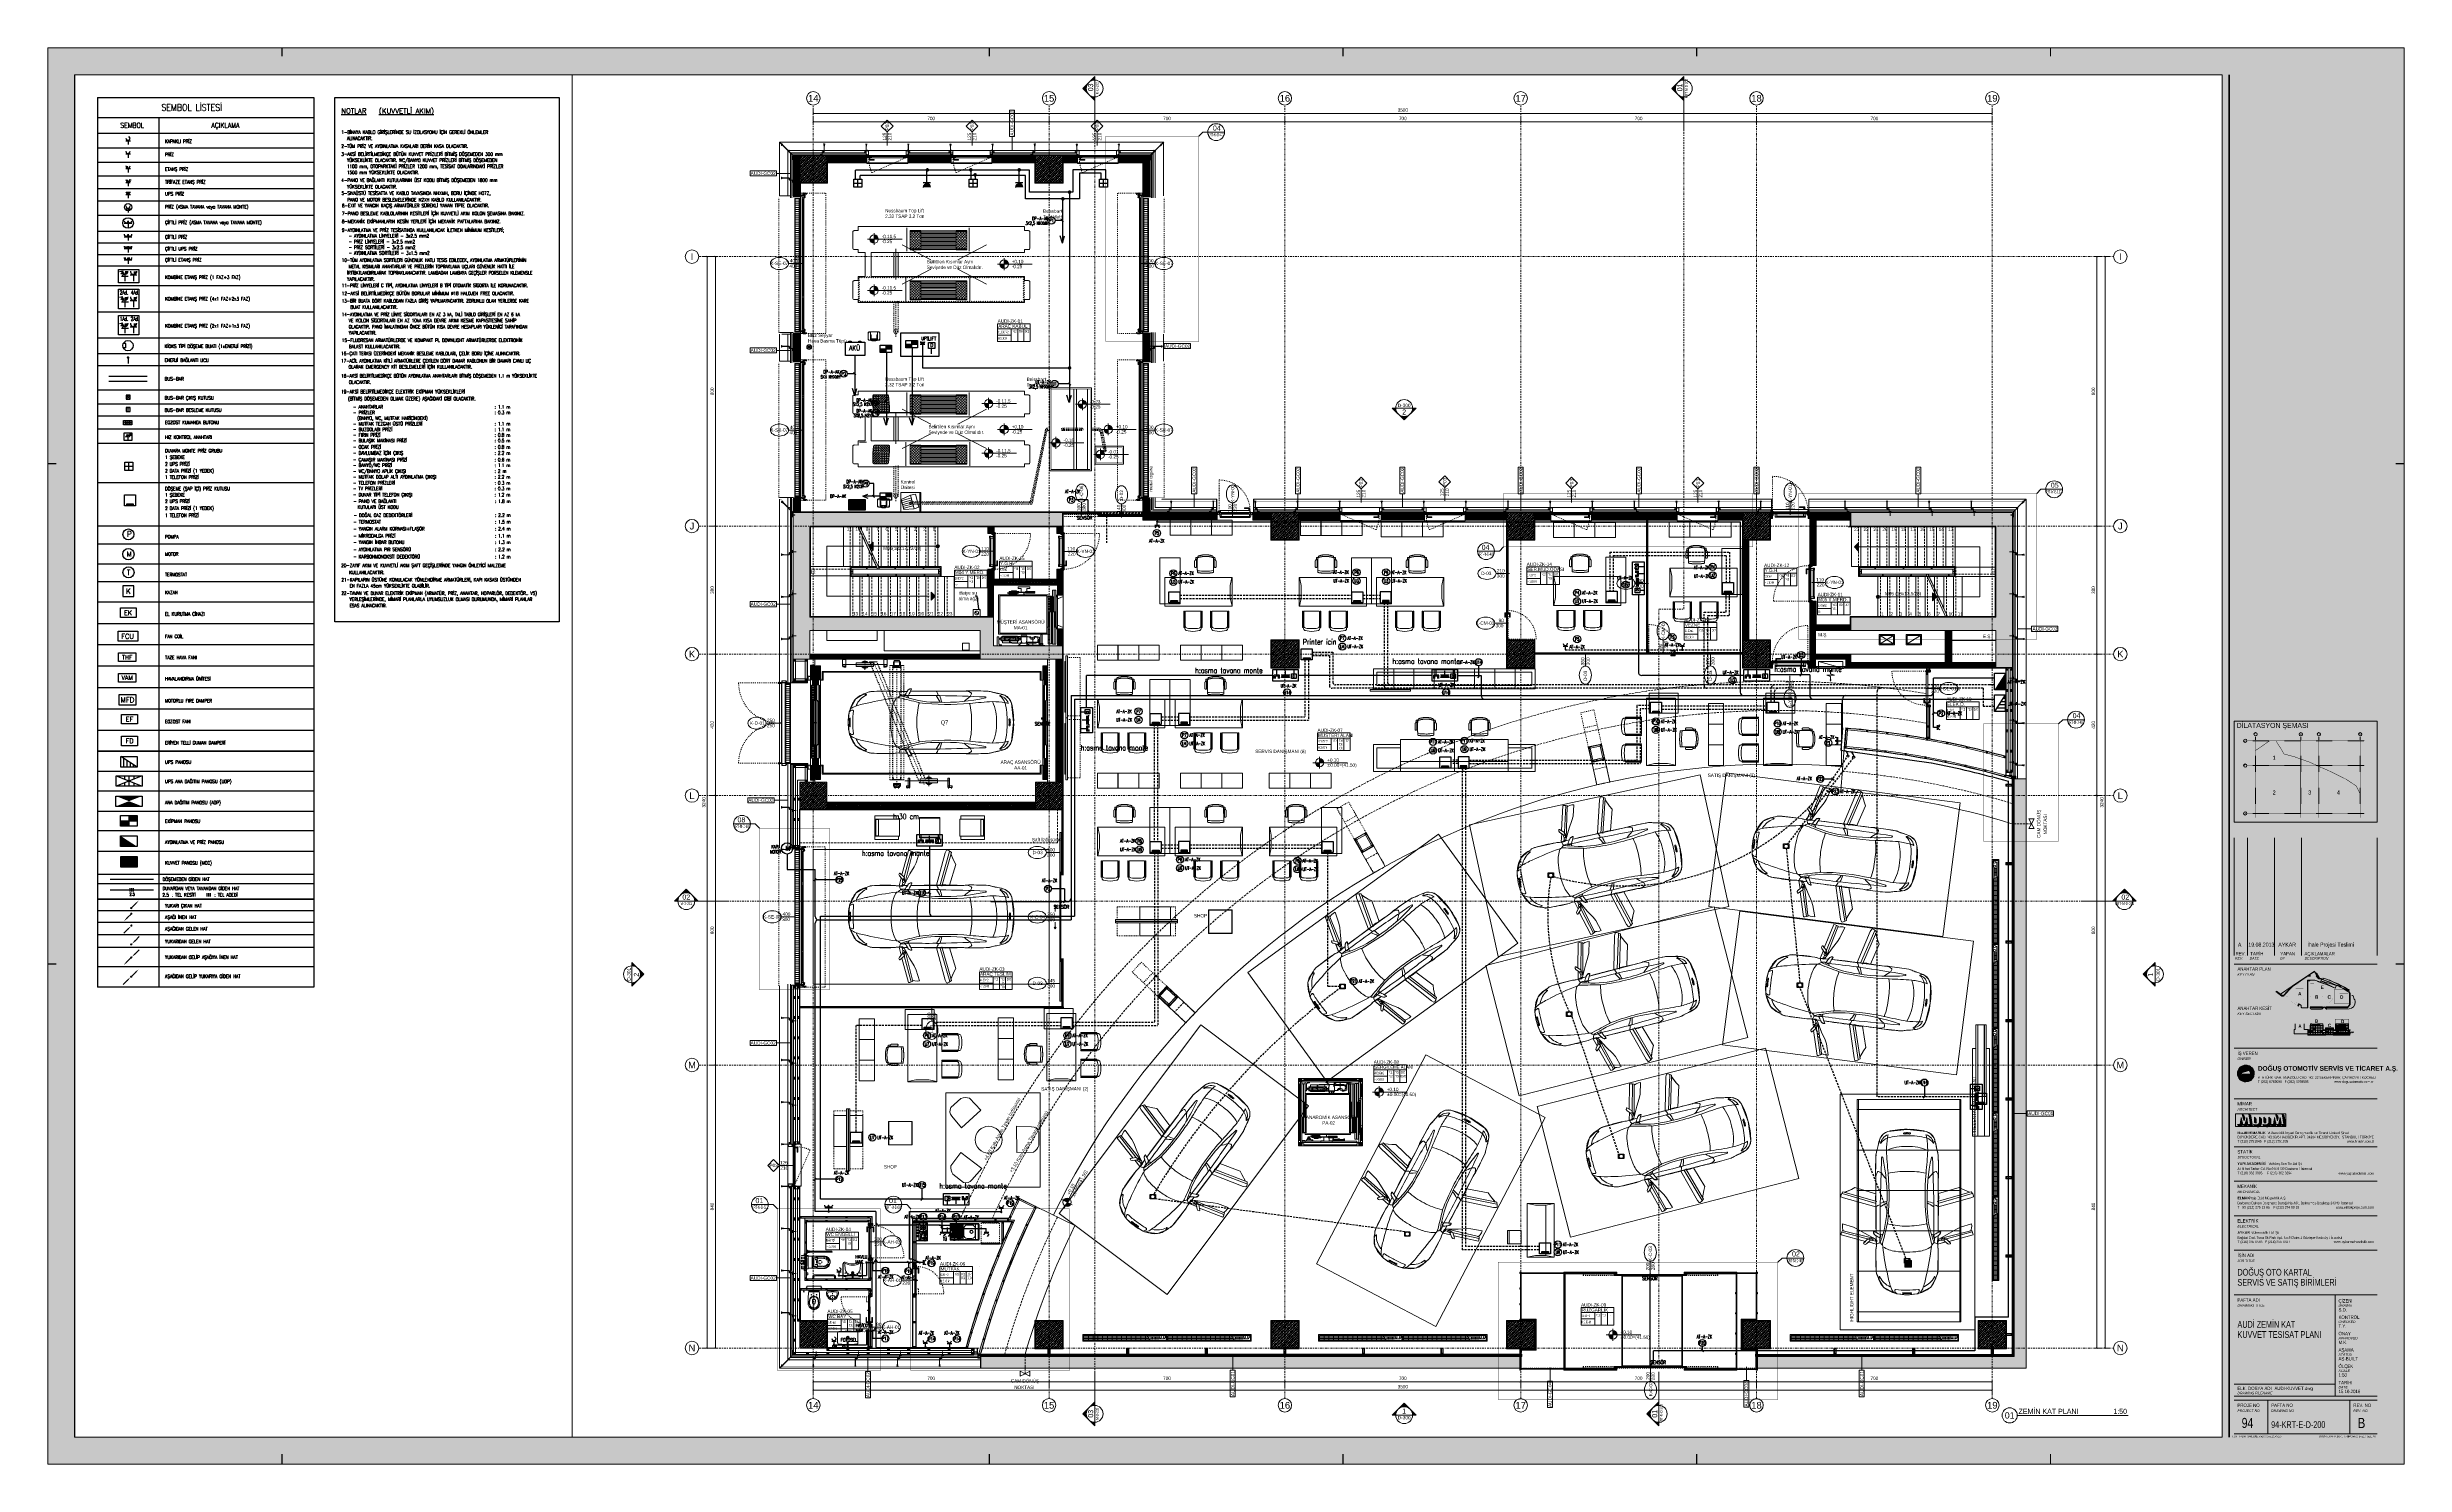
# Paper-space layout '94-KRT-E-D-200' of a CAD drawing. Extents: x -210 to 1189, y 0 to 841.
# The model-space entities are those that its viewports show. They can reach past a viewport. Long polylines and large blocks are cut down to what shows.
import ezdxf
from ezdxf import colors
from ezdxf.entities.mleader import LeaderData, LeaderLine
from ezdxf.enums import TextEntityAlignment as Align
from ezdxf.math import Vec2, Vec3
from ezdxf.xclip import XClip

# ---------------------------------------------------------------- set-up
doc = ezdxf.new("R2010")
doc.units = 0
doc.header["$MEASUREMENT"] = 0
doc.header["$XCLIPFRAME"] = 0
for name, pattern in [('ACAD_ISO05W100', [33, 24, -3, 0, -3, 0, -3]), ('Audi$0$DASHDOT', [1, 0.5, -0.25, 0, -0.25]), ('Audi$0$DASHDOT2', [0.5, 0.25, -0.125, 0, -0.125]), ('Audi$0$DASHED2', [0.375, 0.25, -0.125]), ('Audi$0$DOT2', [0.125, 0, -0.125]), ('Audi$0$HIDDEN', [0.375, 0.25, -0.125]), ('Audi$0$HIDDEN2', [4.7625, 3.175, -1.5875]), ('DASHDOT2', [0.5, 0.25, -0.125, 0, -0.125]), ('DASHED2', [0.375, 0.25, -0.125]), ('HIDDEN', [0.375, 0.25, -0.125])]:
    doc.linetypes.add(name, pattern=pattern)
doc.layers.get('0').update_dxf_attribs({"color": 9, "lineweight": 9})
doc.layers.get('Defpoints').update_dxf_attribs({"color": 9, "lineweight": 9})
for name, color, linetype, lineweight in [('0 @ 1', 9, 'Continuous', 9), ('01', 9, 'Continuous', 9), ('03', 18, 'Continuous', 9), ('03S', 255, 'Continuous', 9), ('06A', 9, 'Continuous', 9), ('06D', 9, 'Continuous', 9), ('10', 9, 'Continuous', 9), ('21', 9, 'Continuous', 9), ('24', 9, 'DASHDOT2', 9), ('40', 9, 'Continuous', 9), ('40A', 9, 'Continuous', 9), ('Audi$0$00', 8, 'Continuous', 9), ('Audi$0$01', 8, 'Continuous', 9), ('Audi$0$04', 8, 'Continuous', 9), ('Audi$0$05', 8, 'Continuous', 9), ('Audi$0$05V', 8, 'Continuous', 9), ('Audi$0$06B', 8, 'Continuous', 9), ('Audi$0$06C', 8, 'Continuous', 9), ('Audi$0$06D', 8, 'Continuous', 9), ('Audi$0$07', 8, 'Continuous', 9), ('Audi$0$07K', 8, 'Continuous', 9), ('Audi$0$09', 8, 'Continuous', 9), ('Audi$0$09W', 8, 'Continuous', 9), ('Audi$0$10', 8, 'Continuous', 9), ('Audi$0$11', 8, 'Continuous', 9), ('Audi$0$12', 8, 'Continuous', 9), ('Audi$0$14', 8, 'Continuous', 9), ('Audi$0$15', 8, 'Continuous', 9), ('Audi$0$19', 8, 'Continuous', 9), ('Audi$0$19D', 8, 'Audi$0$DOT2', 9), ('Audi$0$20', 8, 'Audi$0$DOT2', 9), ('Audi$0$21', 8, 'Continuous', 9), ('Audi$0$22', 8, 'Continuous', 9), ('Audi$0$24', 8, 'Audi$0$DASHDOT2', 9), ('Audi$0$25', 8, 'Continuous', 9), ('Audi$0$32', 8, 'Continuous', 9), ('Audi$0$32-ekipman', 8, 'Continuous', 9), ('Audi$0$33', 8, 'Audi$0$BATTING', 9), ('Audi$0$35', 8, 'Continuous', 9), ('Audi$0$cam s', 8, 'Continuous', 9), ('Audi$0$profiller', 8, 'Continuous', 9), ('E-1x8 W ACİL ÇIKIŞ ARMATÜRÜ (TİP1)', 7, 'Continuous', 30), ('E-ANA DAĞITIM PANOSU', 7, 'Continuous', 30), ('E-AYDINLATMA VE PRİZ PANOSU', 7, 'Continuous', 30), ('E-AŞAĞI İNEN HAT', 7, 'Continuous', 30), ('E-AŞAĞIDAN GELEN HAT', 7, 'Continuous', 30), ('E-AŞAĞIDAN GELİP YUKARIYA GİDEN HAT', 7, 'Continuous', 30), ('E-BUSBAR', 7, 'Continuous', 30), ('E-DATA BAGLATI UCU', 7, 'Continuous', 30), ('E-DATA LIFT PRIZI', 7, 'Continuous', 30), ('E-DATA PRİZİ (RJ45)', 7, 'Continuous', 30), ('E-DUVARA MONTE PRİZ KUTUSU', 7, 'Continuous', 30), ('E-DÖŞEME (ŞAP İÇİ) PRİZ KUTUSU', 7, 'Continuous', 30), ('E-EGZOST FANI', 7, 'Continuous', 30), ('E-EKİPMAN PANOSU', 7, 'Continuous', 30), ('E-EL KURUTMA CİHAZI', 7, 'Continuous', 30), ('E-ERİYEN TELLİ DUMAN DAMPERİ', 7, 'Continuous', 30), ('E-ETANŞ PRİZ', 7, 'Continuous', 30), ('E-FAN COİL', 7, 'Continuous', 30), ('E-HAVALANDIRMA ÜNİTESİ', 7, 'Continuous', 30), ('E-KABLO', 7, 'Continuous', 30), ('E-KAPAKLI PRİZ', 7, 'Continuous', 30), ('E-KAZAN', 7, 'Continuous', 30), ('E-KOMBİNE ETANŞ PRİZ (1 FAZ+3 FAZ)', 7, 'Continuous', 30), ('E-KOMBİNE ETANŞ PRİZ (1x1 FAZ+2x3 FAZ)', 7, 'Continuous', 30), ('E-KOMBİNE ETANŞ PRİZ (2x1 FAZ+4x3 FAZ)', 7, 'Continuous', 30), ('E-KUVVET', 7, 'Continuous', 30), ('E-KUVVET PANOSU (MCC)', 7, 'Continuous', 30), ('E-LINYE', 7, 'Continuous', 30), ('E-MEKANIK', 3, 'Continuous', 30), ('E-MOTOR', 7, 'Continuous', 30), ('E-MOTORLU FIRE DAMPER', 7, 'Continuous', 30), ('E-POMPA', 7, 'Continuous', 30), ('E-PRİZ', 7, 'Continuous', 30), ('E-PRİZ (ASMA TAVANA MONTE)', 7, 'Continuous', 30), ('E-TAZE HAVA FANI', 7, 'Continuous', 30), ('E-TERMOSTAT', 7, 'Continuous', 30), ('E-TRİFAZE ETANŞ PRİZ', 7, 'Continuous', 30), ('E-TV PRİZİ', 7, 'Continuous', 30), ('E-UPS ANA DAĞITIM PANOSU', 7, 'Continuous', 30), ('E-UPS PANOSU', 7, 'Continuous', 30), ('E-UPS PRİZ', 7, 'Continuous', 30), ('E-YAZI', 7, 'Continuous', 30), ('E-YUKARI ÇIKAN HAT', 7, 'Continuous', 30), ('E-YUKARIDAN GELEN HAT', 7, 'Continuous', 30), ('E-YUKARIDAN GELİP AŞAĞIYA İNEN HAT', 7, 'Continuous', 30), ('E-ÇİFTLİ ETANŞ PRİZ', 7, 'Continuous', 30), ('E-ÇİFTLİ PRİZ', 7, 'Continuous', 30), ('E-ÇİFTLİ PRİZ (ASMA TAVANA MONTE)', 7, 'Continuous', 30), ('E-ÇİFTLİ UPS PRİZ', 7, 'Continuous', 30)]:
    doc.layers.add(name, color=color, linetype=linetype, lineweight=lineweight)
doc.layers.add('Audi$0$40A', color=8, linetype='Continuous', lineweight=9, plot=False)
doc.styles.add('ANTET-TEXT', font='ARIALNB.TTF')
doc.styles.add('Arial', font='arial.ttf', dxfattribs={"height": 2.5})
doc.styles.add('Audi$0$Arial', font='arial.ttf', dxfattribs={"height": 2.5})
doc.styles.add('Audi$0$MuuM_TEXT-ITALIC', font='ARIALNI.TTF')
doc.styles.add('Audi$0$MuuM_TEXT-STANDART', font='ARIALN.TTF')
doc.styles.add('E-YAZI', font='txttw.shx')
doc.styles.add('ILGAZ', font='txttw.shx')
doc.styles.add('MuuM_TEXT-BOLD', font='ARIALNB.TTF')
doc.styles.add('MuuM_TEXT-ITALIC', font='ARIALNI.TTF')
doc.styles.add('MuuM_TEXT-STANDART', font='ARIALN.TTF')
doc.linetypes.add('Audi$0$BATTING', pattern='A,0.0001,-0.1,[134,ltypeshp.shx,S=0.1,R=0,X=-0.1,Y=0],-0.2,[134,ltypeshp.shx,S=0.1,R=180,X=0.1,Y=0],-0.1', length=0.4001)
doc.dimstyles.new('Audi$0$MuuM_DIM50', dxfattribs={"dimscale": 5, "dimtxt": 2, "dimasz": 1, "dimexe": 1, "dimexo": 1, "dimgap": 1, "dimtad": 1, "dimdec": 1, "dimrnd": 0.5, "dimdsep": 46, "dimtxsty": 'Audi$0$MuuM_TEXT-STANDART', "dimblk": 'Audi$0$_ArchTick', "dimcen": 0, "dimdle": 0.15, "dimclrd": 256, "dimclre": 256, "dimclrt": 256, "dimadec": 0, "dimazin": 0, "dimtfac": 5, "dimtdec": 1, "dimtix": 1, "dimtmove": 2, "dimatfit": 3, "dimldrblk": 'Audi$0$_Dot', "dimfxl": 3, "dimfxlon": 1, "dimtolj": 1, "dimlwd": -1, "dimlwe": -1, "dimarcsym": 0})
pattern_1 = [(135, (54.08257, -143.59187), (0.058925565, 0.058925565), [])]
pattern_2 = [(45, (-54.08257, -143.59187), (-0.058925565, 0.058925565), [])]
pattern_3 = [(45, (-20, -2e-08), (-2.2097087, 2.2097087), []), (135, (-20, -2e-08), (-2.2097087, -2.2097087), [])]
pattern_4 = [(45, (-5945, 0), (-2.2097087, 2.2097087), []), (135, (-5945, 0), (-2.2097087, -2.2097087), [])]
pattern_5 = [(225, (-604.72494, -2171.82614), (-0.0883883476, 0.0883883476), []), (135, (-604.72494, -2171.82614), (0.0883883476, 0.0883883476), [])]

# ---------------------------------------------------------------- blocks, each defined once
blk = doc.blocks.new('MuuM_ANTET_CORNER')
blk.add_lwpolyline([(0, 50), (0, 0), (-50, 0)])
blk = doc.blocks.new('MuuM_ANTET_LINE')
at = {"const_width": 7.5}
blk.add_lwpolyline([(-50, 0), (0, 0)], dxfattribs=at)
blk = doc.blocks.new('0_logo-MuuM')
for points in [[(-344, 30), (-351, 55), (-352, 57), (-355, 71), (-356, 60), (-357, 52), (-362, 15), (-384, 15), (-369, 0), (-348, 0)], [(-326, 70), (-330, 82), (-348, 100), (-335, 56), (-333, 50), (-332, 45)], [(-307, 52), (-308, 61), (-309, 71), (-312, 57), (-313, 55), (-325, 15), (-340, 15), (-325, 0), (-311, 0), (-304, 26)], [(-277, 84), (-294, 100), (-281, 15), (-302, 15), (-287, 0), (-265, 0)], [(-235, 59), (-250, 74), (-250, 42), (-249, 36), (-248, 32), (-244, 29), (-234, 28), (-235, 34)], [(-160, 59), (-175, 74), (-175, 42), (-175, 36), (-173, 32), (-170, 29), (-159, 28), (-160, 34)], [(-62, 70), (-65, 82), (-83, 100), (-70, 56), (-69, 50), (-68, 45)], [(-39, 26), (-43, 52), (-44, 61), (-45, 71), (-48, 57), (-48, 55), (-60, 15), (-75, 15), (-60, 0), (-46, 0)], [(-13, 84), (-29, 100), (-16, 15), (-38, 15), (-22, 0), (0, 0)]]:
    blk.add_hatch(color=256).paths.add_polyline_path(points)
h = blk.add_hatch(color=256)
edge = h.paths.add_edge_path()
edge.add_line((-197, 16), (-196, 18))
edge.add_line((-196, 18), (-195, 26))
edge.add_line((-195, 26), (-194, 35))
edge.add_line((-194, 35), (-194, 59))
edge.add_line((-194, 59), (-210, 74))
edge.add_line((-210, 74), (-210, 44))
edge.add_line((-210, 44), (-210, 35))
edge.add_line((-210, 35), (-211, 29))
edge.add_line((-211, 29), (-213, 25))
edge.add_line((-213, 25), (-217, 21))
edge.add_line((-217, 21), (-221, 17))
edge.add_line((-221, 17), (-226, 15))
edge.add_line((-226, 15), (-233, 13))
edge.add_line((-233, 13), (-240, 13))
edge.add_line((-240, 13), (-247, 13))
edge.add_line((-247, 13), (-253, 15))
edge.add_line((-253, 15), (-258, 17))
edge.add_arc((-227, 31), 33.9, 205.3938, 332.8608)
h = blk.add_hatch(color=256)
edge = h.paths.add_edge_path()
edge.add_line((-123, 14), (-124, 15))
edge.add_line((-124, 15), (-123, 15))
edge.add_arc((-153, 31), 33.9, 331.3342, 332.8608)
edge.add_line((-123, 16), (-121, 18))
edge.add_line((-121, 18), (-120, 26))
edge.add_line((-120, 26), (-120, 35))
edge.add_line((-120, 35), (-120, 59))
edge.add_line((-120, 59), (-135, 74))
edge.add_line((-135, 74), (-135, 44))
edge.add_line((-135, 44), (-135, 35))
edge.add_line((-135, 35), (-136, 29))
edge.add_line((-136, 29), (-138, 25))
edge.add_line((-138, 25), (-142, 21))
edge.add_line((-142, 21), (-146, 17))
edge.add_line((-146, 17), (-152, 15))
edge.add_line((-152, 15), (-158, 13))
edge.add_line((-158, 13), (-165, 13))
edge.add_line((-165, 13), (-172, 13))
edge.add_line((-172, 13), (-179, 15))
edge.add_line((-179, 15), (-183, 17))
edge.add_arc((-153, 31), 33.9, 205.3938, 329.7663)
h = blk.add_hatch(color=256)
edge = h.paths.add_edge_path()
edge.add_line((-80, 30), (-87, 55))
edge.add_line((-87, 55), (-88, 57))
edge.add_line((-88, 57), (-91, 71))
edge.add_line((-91, 71), (-92, 60))
edge.add_line((-92, 60), (-93, 52))
edge.add_line((-93, 52), (-98, 15))
edge.add_line((-98, 15), (-118, 15))
edge.add_arc((-148, 31), 33.9, 329.7663, 331.3342, ccw=False)
edge.add_line((-118, 14), (-104, 0))
edge.add_line((-104, 0), (-83, 0))
edge.add_line((-83, 0), (-80, 30))
for points in [[(-344, 30), (-351, 55), (-352, 57), (-355, 71), (-356, 60), (-357, 52), (-362, 15), (-384, 15), (-369, 0), (-348, 0)], [(-326, 70), (-330, 82), (-348, 100), (-335, 56), (-333, 50), (-332, 45)], [(-307, 52), (-308, 61), (-309, 71), (-312, 57), (-313, 55), (-325, 15), (-340, 15), (-325, 0), (-311, 0), (-304, 26)], [(-277, 84), (-294, 100), (-281, 15), (-302, 15), (-287, 0), (-265, 0)], [(-235, 59), (-250, 74), (-250, 42), (-249, 36), (-248, 32), (-244, 29), (-234, 28), (-235, 34)], [(-160, 59), (-175, 74), (-175, 42), (-175, 36), (-173, 32), (-170, 29), (-159, 28), (-160, 34)], [(-62, 70), (-65, 82), (-83, 100), (-70, 56), (-69, 50), (-68, 45)], [(-39, 26), (-43, 52), (-44, 61), (-45, 71), (-48, 57), (-48, 55), (-60, 15), (-75, 15), (-60, 0), (-46, 0)], [(-13, 84), (-29, 100), (-16, 15), (-38, 15), (-22, 0), (0, 0)]]:
    blk.add_lwpolyline(points, close=True)
for points in [[(-197, 16), (-196, 18), (-195, 26), (-194, 35), (-194, 59), (-210, 74), (-210, 44), (-210, 35), (-211, 29), (-213, 25), (-217, 21), (-221, 17), (-226, 15), (-233, 13), (-240, 13), (-247, 13), (-253, 15), (-258, 17, 0.62164)], [(-123, 14), (-124, 15), (-123, 15, 0.006661), (-123, 16), (-121, 18), (-120, 26), (-120, 35), (-120, 59), (-135, 74), (-135, 44), (-135, 35), (-136, 29), (-138, 25), (-142, 21), (-146, 17), (-152, 15), (-158, 13), (-165, 13), (-172, 13), (-179, 15), (-183, 17, 0.603075)], [(-80, 30), (-87, 55), (-88, 57), (-91, 71), (-92, 60), (-93, 52), (-98, 15), (-118, 15, -0.006841), (-118, 14), (-104, 0), (-83, 0)]]:
    blk.add_lwpolyline(points, format="xyb", close=True)
at = {"layer": '40'}
blk.add_lwpolyline([(0, 0), (-400, 0), (-400, 100), (0, 100)], close=True, dxfattribs=at)
blk = doc.blocks.new('0_aks')
at = {"linetype": 'Continuous'}
blk.add_circle((0, 0), 2, dxfattribs=at)
at = {"style": 'Arial'}
blk.add_attdef('AKS', text='', height=2, dxfattribs=at).set_placement((0, 0), align=Align.MIDDLE_CENTER)
blk = doc.blocks.new('p-dilatasyon şeması')
at = {"layer": '03'}
blk.add_lwpolyline([(-40, 478), (640, 478), (640, -2), (-40, -2)], close=True, dxfattribs=at)
at = {"layer": '06A', "const_width": 2}
for points in [[(276, 267), (62, 267), (62, 339), (129, 385), (159, 385), (198, 322), (247, 309), (276, 298)], [(276, 40), (62, 40), (62, 267), (276, 267)], [(363, 40), (277, 40), (277, 298), (320, 283), (363, 263)], [(363, 40), (363, 263), (416, 240), (491, 203), (509, 191), (540, 171), (559, 133), (559, 40)]]:
    blk.add_lwpolyline(points, close=True, dxfattribs=at)
at = {"layer": '24', "ltscale": 2}
for points in [[(25, 385), (579, 385)], [(62, 20), (62, 404)], [(277, 20), (277, 404)], [(363, 20), (363, 404)], [(559, 20), (559, 404)], [(559, 20), (559, 404)], [(25, 267), (579, 267)], [(25, 40), (579, 40)]]:
    blk.add_lwpolyline(points, dxfattribs=at)
at = {"layer": '24', "xscale": 4, "yscale": 4, "zscale": 4}
for p, values in [((13, 385), {'AKS': 'A'}), ((62, 416), {'AKS': '1'}), ((277, 416), {'AKS': '8'}), ((363, 416), {'AKS': '12'}), ((559, 416), {'AKS': '20'}), ((13, 267), {'AKS': 'E'}), ((13, 40), {'AKS': 'N'})]:
    blk.add_blockref('0_aks', p, dxfattribs=at).add_auto_attribs(values)
at = {"layer": '03', "attachment_point": 1, "style": 'MuuM_TEXT-STANDART'}
for s, width, insert, char_height in [('DİLATASYON ŞEMASI', 13138.2, (-28, 470), 24), ('1', 32.75, (143, 314), 19.2), ('2', 32.75, (143, 149), 19.2), ('3', 32.75, (312, 149), 19.2), ('4', 32.75, (448, 149), 19.2)]:
    blk.add_mtext_dynamic_manual_height_columns(s, width=width, gutter_width=200, heights=[0], dxfattribs=dict(at, insert=insert, char_height=char_height))
blk = doc.blocks.new('p-anahtar-plan_')
at = {"layer": '06D'}
h = blk.add_hatch(dxfattribs=at)
h.set_pattern_fill('GRASS', color=256, scale=50, style=0)
h.set_pattern_definition([(90, (-339322.194, 42421.93), (-35.355339, 35.355339), [9.375, -61.335678]), (45, (-339322.194, 42421.93), (-35.355339, 35.355339), [9.375, -40.625]), (135, (-339322.194, 42421.93), (-35.355339, -35.355339), [9.375, -40.625])])
h.paths.add_polyline_path([(3099, 7850), (3989, 7850), (4051, 7892), (3770, 8306)])
h = blk.add_hatch(dxfattribs=at)
h.set_pattern_fill('_USER', color=256, scale=20, angle=30, pattern_type=0)
h.set_pattern_definition([(30, (-108715.084, 120), (-10, 17.320508), [])])
h.paths.add_polyline_path([(7823, 6849), (7860, 6990), (6714, 7295), (5826, 8735), (5650, 8735), (6614, 7171)])
h = blk.add_hatch(color=256, dxfattribs=at)
h.dxf.hatch_style = 1
h.paths.add_polyline_path([(5895, 8044), (5936, 8069), (5903, 8077)])
h = blk.add_hatch(color=256, dxfattribs=at)
h.dxf.hatch_style = 1
h.paths.add_polyline_path([(3757, 6626), (3757, 6674), (3781, 6650)])
h = blk.add_hatch(dxfattribs=at)
h.set_pattern_fill('_USER', color=256, scale=20, angle=60, pattern_type=0)
h.set_pattern_definition([(60, (-108715.084, 120), (-17.320508, 10), [])])
h.paths.add_polyline_path([(12998, 4665), (13060, 4790), (12236, 5198), (12173, 5073)])
at = {"layer": '01', "const_width": 20, "elevation": 0}
blk.add_lwpolyline([(-455, 2510), (-455, 993, 0.4142136), (-280, 818), (1980, 818, 0.4142136), (2155, 993), (2155, 4028, 0.4142136), (1855, 4328), (-155, 4328, 0.4142136), (-455, 4028)], format="xyb", close=True, dxfattribs=at)
at = {"layer": '01', "const_width": 20}
for points in [[(7665, 3420), (5125, 3420), (5125, 5820), (4045, 5820), (4045, 1760), (3945, 1760), (3945, 0), (7765, 0), (7765, 1760), (7665, 1760)], [(11585, 3700), (11585, 60), (15285, 60), (15285, 2640), (12725, 2640), (12725, 3700)]]:
    blk.add_lwpolyline(points, close=True, dxfattribs=at)
blk.add_lwpolyline([(8545, 3420), (8545, 0), (9355, 0), (9355, 295), (9675, 295), (9675, 115, 0.2627786), (10745, 1399), (10745, 3420)], format="xyb", close=True, dxfattribs=at)
at = {"layer": '06D'}
for points in [[(6218, 6383), (8560, 5556), (10025, 5000), (11432, 4338), (11801, 5180), (10827, 5617), (9632, 6154), (7810, 6797), (7203, 6958), (6578, 7124), (5276, 9237), (5237, 9301), (3245, 7949), (3245, 7949), (3245, 7949), (3245, 7949), (3245, 7949), (-1307, 4858), (-3955, 2064, -0.4142136), (-4371, 1980), (-4401, 1999), (-5275, 2625), (-6249, 3345), (-4073, 2005), (-3985, 2092), (-1336, 4886), (5250, 9356), (5307, 9264), (6604, 7158), (7213, 6997), (7821, 6835), (9647, 6191), (10844, 5654), (12041, 5116), (12983, 4650), (13926, 4184), (14379, 3902), (14677, 3708), (15686, 3051), (15830, 2769), (15830, -479), (15087, -1500), (15087, -1500), (8665, -1500), (8665, -1200), (8705, -1200), (8705, -1460), (15067, -1460), (15067, -1460), (15790, -466), (15790, 2760), (15655, 3023), (14655, 3674), (14358, 3868), (13906, 4149), (12966, 4614), (12024, 5080), (11838, 5164), (11452, 4284), (10009, 4963), (8546, 5519), (6200, 6347), (6218, 6383)], [(-6225, 3377), (-5251, 2657), (-4378, 2032), (-4349, 2013, 0.2460123), (-4109, 1988, 0.2460123)], [(3245, 6750), (5009, 6750, -0.0850742), (5342, 6693), (6218, 6383)], [(16323, 2162, -0.3246729), (16736, 2012, 0.0443791), (17207, 817, -0.1355158), (17349, 155, -0.3824074), (15520, -1802), (8968, -1862, -0.4169076), (8665, -1562), (8665, -1500)], [(487, -988), (448, -588), (831, -425), (1126, -616), (1262, -845), (1294, -1265, 0.2915576), (1521, -1500), (1521, -1500), (3205, -1500)], [(3945, -1500), (3945, -1606, 0.4126682), (4243, -1906), (7348, -1877)], [(7348, -1877), (7348, -1877, 0.4115246), (7645, -1577), (7645, -1500)]]:
    blk.add_lwpolyline(points, format="xyb", dxfattribs=at)
at = {"layer": '06D', "ltscale": 2, "const_width": 10}
blk.add_lwpolyline([(5215, 9335), (5306, 9264), (5447, 9241), (5889, 9271), (6925, 7590), (7969, 7313), (9832, 6655), (12254, 5569), (14170, 4621), (14648, 4324), (15755, 3603), (15759, 3305), (17096, 596), (15581, -1500), (2401, -1500), (2278, -1451), (2051, -1364), (412, -710), (-403, -375), (-1082, 17), (-1082, 17), (-4229, 2150), (-4726, 2585)], close=True, dxfattribs=at)
at = {"layer": '06D', "linetype": 'ACAD_ISO05W100', "ltscale": 0.05, "const_width": 10}
blk.add_lwpolyline([(5504, 8944), (6604, 7158), (7821, 6835), (9647, 6191), (12041, 5116), (13926, 4184), (14379, 3902), (15259, 3329), (15261, 3185), (16514, 645), (16048, 0), (0, 0), (0, 0), (0, 0), (0, 0), (-182, 75), (-817, 441), (-4085, 2657), (5219, 8975), (5432, 8940), (5504, 8944)], dxfattribs=at)
at = {"layer": '06D'}
for points in [[(3099, 7850), (3989, 7850), (4051, 7892), (3770, 8306)], [(7833, 6831), (7878, 7001), (6723, 7308), (5835, 8750), (5623, 8750), (6604, 7158)], [(7823, 6849), (7860, 6990), (6714, 7295), (5826, 8735), (5650, 8735), (6614, 7171)], [(5895, 8044), (5936, 8069), (5903, 8077)], [(7878, 7001), (7952, 7277), (8547, 7067), (9292, 6804), (9818, 6618), (10714, 6216), (12237, 5533), (13194, 5059), (14150, 4586), (15510, 3715), (15531, 3748), (14170, 4621), (13212, 5095), (12254, 5569), (10730, 6253), (9832, 6655), (9305, 6842), (8560, 7105), (7924, 7329), (7840, 7011)], [(3757, 6626), (3757, 6674), (3781, 6650)], [(13005, 4645), (13080, 4796), (12229, 5219), (12153, 5066)], [(12998, 4665), (13060, 4790), (12236, 5198), (12173, 5073)], [(277, -853), (635, -298), (831, -425), (487, -988)]]:
    blk.add_lwpolyline(points, close=True, dxfattribs=at)
for points in [[(6388, 7433), (6226, 7334), (5796, 8032), (5830, 8053), (6239, 7389), (6367, 7467)], [(5852, 8017), (5980, 8096)], [(5867, 7993), (5994, 8072)], [(5881, 7969), (6009, 8048)], [(5896, 7945), (6024, 8024)], [(5911, 7922), (6038, 8000)], [(6303, 7428), (5916, 8056)], [(5925, 7898), (6053, 7976)], [(5940, 7874), (6068, 7953)], [(5955, 7850), (6082, 7929)], [(5969, 7826), (6097, 7905)], [(5984, 7802), (6112, 7881)], [(5999, 7779), (6126, 7857)], [(6077, 7651), (6205, 7730)], [(6092, 7627), (6220, 7706)], [(6107, 7603), (6234, 7682)], [(6121, 7579), (6249, 7658)], [(6136, 7556), (6264, 7634)], [(6151, 7532), (6279, 7610)], [(6166, 7508), (6293, 7587)], [(6180, 7484), (6308, 7563)], [(6195, 7460), (6323, 7539)], [(6210, 7436), (6337, 7515)], [(6224, 7413), (6352, 7491)], [(-6040, 3439), (-4039, 1980)], [(-4799, 2535), (-1336, 4886)], [(-3955, 2064), (-1307, 4858), (1641, 6859)], [(3245, -1500), (3245, 6750), (3245, 6750), (3245, 6750), (3245, 6750), (3245, 6750), (3205, 6750), (3205, -1500), (3245, -1500), (3245, -1500)], [(3245, 6710), (3245, 6750), (3855, 6750), (3855, 6710), (3743, 6710), (3743, 6710), (3245, 6710), (3245, 6710), (3245, 6710), (3245, 6710), (3245, 6710), (3245, 6710), (3245, 6710), (3245, 6710), (3245, 6710)], [(3245, 6550), (3245, 6590), (3855, 6590), (3855, 6550), (3743, 6550), (3743, 6550), (3245, 6550), (3245, 6550), (3245, 6550), (3245, 6550), (3245, 6550), (3245, 6550), (3245, 6550), (3245, 6550), (3245, 6550)], [(3757, 6650), (3393, 6650), (3333, 6650), (3333, 6710)], [(3393, 6590), (3393, 6710)], [(3421, 6590), (3421, 6710)], [(3449, 6590), (3449, 6710)], [(3477, 6590), (3477, 6710)], [(3505, 6590), (3505, 6710)], [(3533, 6590), (3533, 6710)], [(3561, 6590), (3561, 6710)], [(3589, 6590), (3589, 6710)], [(3617, 6590), (3617, 6710)], [(3645, 6590), (3645, 6710)], [(3673, 6590), (3673, 6710)], [(3701, 6590), (3701, 6710)], [(3729, 6590), (3729, 6710)], [(3757, 6590), (3757, 6710)], [(8560, 5556), (7010, 6104), (7303, 6932)], [(7303, 6932), (7010, 6104)], [(11780, 5131), (7156, 6518), (11436, 4347)], [(7795, 6841), (7795, 6841)], [(11432, 4338), (10025, 5000), (8560, 5556)], [(11496, 4160), (11496, 4162)], [(13913, 4194), (14160, 4580)], [(14160, 4580), (15299, 3577), (13913, 4194)], [(15423, 3770), (15175, 3384)], [(7605, -1200), (3945, -1200), (3945, -1240), (7605, -1240)], [(3945, -1460), (3945, -1500), (7645, -1500), (7645, -1200), (7605, -1200), (7605, -1460), (3945, -1460)], [(7476, -1876), (7476, -1876), (8155, -1250), (8838, -1864), (8838, -1864)], [(7605, -1500), (7605, -1500)], [(8705, -1240), (15227, -1240), (15256, -1200), (15256, -1200), (15256, -1200), (8705, -1200)], [(15087, -1500), (15830, -479), (15830, -479)], [(15087, -1500), (15830, -479)]]:
    blk.add_lwpolyline(points, dxfattribs=at)
at = {"layer": '21', "style": 'MuuM_TEXT-BOLD'}
for s, p in [('A', (408, 2170)), ('B', (5419, 1199)), ('E', (7135, 4112)), ('C', (9154, 1199)), ('D', (12859, 1199))]:
    blk.add_text(s, height=1000, dxfattribs=at).set_placement(p)
blk = doc.blocks.new('p-vw-doğrama')
blk.add_lwpolyline([(2.5, -30), (2.5, 0), (-2.5, 0), (-2.5, -30)], close=True)
blk = doc.blocks.new('*U189')
for points in [[(5, 210), (5, 205), (-10, 205), (-10, 210)], [(-5, 205), (-5, 1), (-10, 1), (-10, 205)], [(5, 0), (-10, 0), (-10, 205), (5, 205)]]:
    blk.add_lwpolyline(points, close=True)
blk = doc.blocks.new('prf-10x10')
blk.add_lwpolyline([(-5, -5), (5, -5), (5, 5), (-5, 5)], close=True)
at = {"color": 255}
blk.add_solid([(-5, -5), (5, -5), (-5, 5), (5, 5)], dxfattribs=at)
at = {"layer": '10'}
blk.add_point((0, 0), dxfattribs=at)
blk = doc.blocks.new('p-doğrama')
blk.add_lwpolyline([(-3, 20), (-3, 0), (3, 0), (3, 20)], close=True)
blk = doc.blocks.new('ERG')
at = {"lineweight": 5, "ltscale": 0.5}
for p, q in [((27714, -7982), (27714, -7982)), ((27715, -7982), (27715, -7982)), ((27715, -7982), (27715, -7982)), ((27715, -7982), (27715, -7983)), ((27715, -7982), (27715, -7982)), ((27715, -7982), (27715, -7982)), ((27715, -7982), (27715, -7982)), ((27715, -7982), (27715, -7983)), ((27715, -7982), (27715, -7982)), ((27715, -7982), (27715, -7982)), ((27715, -7982), (27715, -7982)), ((27715, -7983), (27715, -7983)), ((27715, -7983), (27715, -7983)), ((27715, -7983), (27715, -7983)), ((27715, -7983), (27715, -7983)), ((27715, -7983), (27715, -7983)), ((27715, -7983), (27715, -7983)), ((27715, -7983), (27715, -7983)), ((27715, -7983), (27715, -7983)), ((27715, -7983), (27715, -7983)), ((27715, -7983), (27715, -7983)), ((27715, -7983), (27715, -7983)), ((27715, -7983), (27715, -7983)), ((27715, -7983), (27715, -7983)), ((27715, -7983), (27715, -7984)), ((27715, -7983), (27715, -7983)), ((27715, -7983), (27715, -7983)), ((27715, -7983), (27715, -7983)), ((27715, -7983), (27715, -7984)), ((27715, -7983), (27715, -7983)), ((27715, -7983), (27715, -7983)), ((27715, -7983), (27715, -7983)), ((27715, -7983), (27715, -7983)), ((27715, -7983), (27715, -7983)), ((27715, -7983), (27715, -7983)), ((27715, -7983), (27715, -7983)), ((27715, -7983), (27715, -7983)), ((27715, -7983), (27715, -7983)), ((27715, -7984), (27715, -7983)), ((27715, -7983), (27715, -7983)), ((27715, -7983), (27715, -7983)), ((27715, -7983), (27715, -7983)), ((27715, -7984), (27715, -7984)), ((27715, -7984), (27715, -7984)), ((27715, -7984), (27715, -7984)), ((27715, -7984), (27715, -7984)), ((27715, -7984), (27715, -7984)), ((27715, -7984), (27715, -7984)), ((27715, -7984), (27715, -7984)), ((27715, -7984), (27715, -7984)), ((27715, -7984), (27715, -7984)), ((27715, -7984), (27715, -7984)), ((27715, -7984), (27715, -7984)), ((27715, -7984), (27715, -7984)), ((27715, -7984), (27715, -7984)), ((27715, -7984), (27715, -7984)), ((27715, -7984), (27715, -7984)), ((27715, -7984), (27715, -7984)), ((27715, -7984), (27715, -7984)), ((27715, -7984), (27715, -7984)), ((27715, -7984), (27715, -7984)), ((27715, -7984), (27715, -7984)), ((27715, -7984), (27715, -7984)), ((27715, -7984), (27715, -7984)), ((27715, -7984), (27715, -7984)), ((27715, -7984), (27715, -7984)), ((27715, -7984), (27715, -7984)), ((27715, -7984), (27715, -7984)), ((27715, -7984), (27715, -7984)), ((27715, -7984), (27715, -7984)), ((27715, -7984), (27715, -7984)), ((27715, -7984), (27715, -7985)), ((27715, -7984), (27715, -7984)), ((27715, -7985), (27715, -7984)), ((27715, -7985), (27715, -7984)), ((27715, -7984), (27715, -7985)), ((27715, -7984), (27715, -7984)), ((27715, -7984), (27715, -7985)), ((27715, -7985), (27715, -7986)), ((27715, -7985), (27715, -7986)), ((27715, -7985), (27715, -7985)), ((27715, -7985), (27715, -7985)), ((27715, -7985), (27715, -7985)), ((27715, -7985), (27715, -7985)), ((27715, -7985), (27715, -7985)), ((27715, -7985), (27715, -7985)), ((27715, -7985), (27715, -7985)), ((27715, -7985), (27715, -7985)), ((27715, -7985), (27715, -7985)), ((27715, -7985), (27715, -7985)), ((27715, -7985), (27715, -7985)), ((27715, -7985), (27715, -7985)), ((27715, -7985), (27715, -7985)), ((27715, -7985), (27715, -7985)), ((27715, -7985), (27715, -7985)), ((27715, -7985), (27715, -7985)), ((27715, -7985), (27715, -7985)), ((27715, -7985), (27715, -7985)), ((27715, -7985), (27715, -7985)), ((27715, -7985), (27715, -7985)), ((27715, -7985), (27715, -7985)), ((27715, -7985), (27715, -7985)), ((27715, -7985), (27715, -7985)), ((27715, -7985), (27715, -7985)), ((27715, -7985), (27715, -7985)), ((27715, -7985), (27715, -7985)), ((27715, -7985), (27715, -7985)), ((27715, -7985), (27715, -7985)), ((27715, -7985), (27715, -7985)), ((27715, -7985), (27715, -7985)), ((27715, -7985), (27715, -7985)), ((27715, -7985), (27715, -7985)), ((27715, -7986), (27715, -7986)), ((27715, -7986), (27715, -7986)), ((27715, -7987), (27715, -7986)), ((27715, -7986), (27715, -7986)), ((27715, -7986), (27715, -7986)), ((27715, -7986), (27715, -7986)), ((27715, -7986), (27715, -7986)), ((27715, -7986), (27715, -7986)), ((27715, -7986), (27715, -7986)), ((27715, -7987), (27715, -7986)), ((27715, -7986), (27715, -7986)), ((27715, -7986), (27715, -7986)), ((27715, -7986), (27715, -7986)), ((27715, -7986), (27715, -7986)), ((27715, -7986), (27715, -7986)), ((27715, -7986), (27715, -7986)), ((27715, -7986), (27715, -7986)), ((27715, -7986), (27715, -7986)), ((27715, -7986), (27715, -7986)), ((27715, -7986), (27715, -7986)), ((27715, -7986), (27715, -7986)), ((27715, -7986), (27715, -7986)), ((27715, -7986), (27715, -7986)), ((27715, -7986), (27715, -7986)), ((27715, -7986), (27715, -7986)), ((27715, -7986), (27715, -7986)), ((27715, -7986), (27715, -7986)), ((27715, -7986), (27715, -7986)), ((27715, -7986), (27715, -7986)), ((27715, -7986), (27715, -7986)), ((27715, -7986), (27715, -7986)), ((27715, -7986), (27715, -7986)), ((27715, -7986), (27715, -7986))]:
    blk.add_line(p, q, dxfattribs=at)
blk.add_line((27715, -7982), (27714, -7982))
blk.add_lwpolyline([(27715, -7982), (27715, -7982), (27715, -7982), (27715, -7982)], dxfattribs=at)
for centre, radius, start, end in [((27715, -7983), 0.789, 97.50951, 125.242694), ((27715, -7983), 0.789, 54.757306, 82.49049), ((27715, -7986), 0.02, 180, 199.111624), ((27715, -7986), 0.02, 335.325124, 0)]:
    blk.add_arc(centre, radius, start, end, dxfattribs=at)
blk = doc.blocks.new('48hb-16')
blk.add_line((-5, 0), (5, 0))
blk.add_lwpolyline([(-1, -7), (-2, -7), (-1, -7), (-1, -5), (-2, -5), (-1, -5), (-1, -4, 0.17632698), (-2, -3), (-5, 0), (-5, 0), (5, 0), (5, 0), (2, -3, 0.17632698), (1, -4), (1, -6), (2, -6), (1, -6), (1, -8), (2, -8), (1, -8), (1, -10), (2, -10), (1, -10), (1, -12), (2, -12), (1, -12), (1, -14), (1, -14), (1, -15), (0, -16), (-1, -15), (-1, -15), (-1, -15), (-1, -13), (-2, -13), (-1, -13), (-1, -11), (-2, -11), (-1, -11), (-1, -9), (-2, -9), (-1, -9)], format="xyb", close=True)
blk = doc.blocks.new('K-BASKI ÇITASI')
blk.add_lwpolyline([(0, 2), (0, -2), (0, -2), (0, 2)], close=True)
at = {"layer": '10', "color": 252, "extrusion": (0, 0, -1)}
ref = blk.add_blockref('48hb-16', (-1, 0), dxfattribs=dict(at, xscale=-0.15, yscale=0.3, zscale=2, rotation=90))
XClip(ref).set_block_clipping_path([(-16.6666666667, -4.0868232425), (16.6666666666, -2.4201565759)])
blk = doc.blocks.new('p-giy_profil')
blk.add_lwpolyline([(-3, 25), (-3, 0), (3, 0), (3, 25)], close=True)
blk = doc.blocks.new('k-anahtar-plan_')
at = {"layer": '06D'}
h = blk.add_hatch(dxfattribs=at)
h.set_pattern_fill('ANSI33', color=256, scale=50)
h.set_pattern_definition([(45, (-389655.117, 9960.489), (-8.83883476, 8.83883476), []), (45, (-389646.278, 9960.489), (-8.83883476, 8.83883476), [6.25, -3.125])])
h.paths.add_polyline_path([(850, 600), (40, 600), (40, 625), (875, 625), (875, 600), (875, 565), (850, 565)])
h = blk.add_hatch(dxfattribs=at)
h.set_pattern_fill('ANSI33', color=256, scale=50)
h.set_pattern_definition([(45, (758.997, 1430), (-8.8388, 8.8388), []), (45, (767.836, 1430), (-8.8388, 8.8388), [6.25, -3.125])])
h.paths.add_polyline_path([(750, 1430), (750, 1480), (780, 1480), (780, 1430)])
h = blk.add_hatch(dxfattribs=at)
h.set_pattern_fill('ANSI33', color=256, scale=50)
h.set_pattern_definition([(45, (-240057.11, 29250.938), (-8.83883476, 8.83883476), []), (45, (-240048.271, 29250.938), (-8.83883476, 8.83883476), [6.25, -3.125])])
h.paths.add_polyline_path([(2960, 1190), (2975, 1190), (2975, 1160), (2960, 1160)])
h = blk.add_hatch(dxfattribs=at)
h.set_pattern_fill('ANSI33', color=256, scale=50)
h.set_pattern_definition([(45, (-240057.11, 29040.938), (-8.83883476, 8.83883476), []), (45, (-240048.271, 29040.938), (-8.83883476, 8.83883476), [6.25, -3.125])])
h.paths.add_polyline_path([(2960, 980), (2975, 980), (2975, 950), (2960, 950)])
h = blk.add_hatch(dxfattribs=at)
h.set_pattern_fill('ANSI37', color=256, scale=50)
h.set_pattern_definition([(45, (-258577.1097, 29250.938), (-4.41941738, 4.41941738), []), (135, (-258577.1097, 29250.938), (-4.41941738, -4.41941738), [])])
h.paths.add_polyline_path([(3660, 1340), (3660, 1420), (3675, 1420), (3675, 1340)])
h = blk.add_hatch(dxfattribs=at)
h.set_pattern_fill('ANSI33', color=256, scale=50)
h.set_pattern_definition([(45, (778.997, 1430), (-8.838835, 8.838835), []), (45, (787.836, 1430), (-8.838835, 8.838835), [6.25, -3.125])])
h.paths.add_polyline_path([(4550, 1430), (4550, 1480), (4520, 1480), (4520, 1430)])
h = blk.add_hatch(dxfattribs=at)
h.set_pattern_fill('ANSI33', color=256, scale=50)
h.set_pattern_definition([(45, (-238292.11, 28430.938), (-8.83883476, 8.83883476), []), (45, (-238283.271, 28430.938), (-8.83883476, 8.83883476), [6.25, -3.125])])
h.paths.add_polyline_path([(4725, 370), (4740, 370), (4740, 340), (4725, 340)])
h = blk.add_hatch(dxfattribs=at)
h.set_pattern_fill('ANSI31', color=256, scale=0.05, angle=90, style=0)
h.set_pattern_definition([(135, (6343.25485, 1971.90184), (-0.1122532, -0.1122532), [])])
edge = h.paths.add_edge_path()
edge.add_arc((6430, 2174), 0.625, 202.661197, 242.799998, ccw=False)
edge.add_arc((6430, 2173), 0.162, 27.039991, 89.897306)
edge.add_line((6430, 2173), (6430, 2173))
edge.add_line((6430, 2173), (6430, 2173))
edge.add_line((6430, 2173), (6430, 2173))
edge.add_line((6430, 2173), (6430, 2173))
edge.add_line((6430, 2173), (6430, 2173))
edge.add_line((6430, 2173), (6430, 2173))
edge.add_line((6430, 2173), (6430, 2173))
edge.add_line((6430, 2173), (6430, 2173))
edge.add_line((6430, 2173), (6430, 2173))
edge.add_line((6430, 2173), (6430, 2173))
edge.add_line((6430, 2173), (6430, 2173))
edge.add_line((6430, 2173), (6430, 2173))
edge.add_line((6430, 2173), (6430, 2173))
edge.add_line((6430, 2173), (6430, 2173))
edge.add_line((6430, 2173), (6430, 2173))
edge.add_line((6430, 2173), (6430, 2173))
edge.add_line((6430, 2173), (6430, 2173))
edge.add_line((6430, 2173), (6430, 2173))
edge.add_line((6430, 2173), (6430, 2173))
edge.add_line((6430, 2173), (6430, 2173))
edge.add_line((6430, 2173), (6430, 2173))
edge.add_line((6430, 2173), (6430, 2173))
edge.add_line((6430, 2173), (6430, 2173))
edge.add_line((6430, 2173), (6429, 2173))
edge.add_line((6429, 2173), (6429, 2173))
edge.add_line((6429, 2173), (6429, 2173))
edge.add_line((6429, 2173), (6429, 2173))
edge.add_line((6429, 2173), (6429, 2173))
edge.add_line((6429, 2173), (6429, 2173))
edge.add_line((6429, 2173), (6429, 2173))
edge.add_line((6429, 2173), (6429, 2173))
edge.add_line((6429, 2173), (6429, 2173))
edge.add_line((6429, 2173), (6429, 2173))
edge.add_line((6429, 2173), (6429, 2173))
edge.add_line((6429, 2173), (6429, 2173))
edge.add_line((6429, 2173), (6429, 2173))
edge.add_line((6429, 2173), (6429, 2173))
edge.add_line((6429, 2173), (6429, 2173))
edge.add_line((6429, 2173), (6429, 2173))
edge.add_line((6429, 2173), (6429, 2173))
edge.add_line((6429, 2173), (6429, 2173))
edge.add_line((6429, 2173), (6429, 2173))
edge.add_line((6429, 2173), (6429, 2173))
edge.add_line((6429, 2173), (6429, 2173))
edge.add_line((6429, 2173), (6429, 2173))
edge.add_line((6429, 2173), (6429, 2173))
edge.add_line((6429, 2173), (6429, 2173))
edge.add_line((6429, 2173), (6429, 2173))
edge.add_line((6429, 2173), (6429, 2173))
edge.add_line((6429, 2173), (6429, 2173))
edge.add_line((6429, 2173), (6429, 2173))
edge.add_line((6429, 2173), (6429, 2173))
edge.add_line((6429, 2173), (6429, 2173))
edge.add_line((6429, 2173), (6429, 2173))
edge.add_line((6429, 2173), (6429, 2173))
edge.add_line((6429, 2173), (6429, 2173))
edge.add_line((6429, 2173), (6429, 2173))
edge.add_line((6429, 2173), (6429, 2173))
edge.add_line((6429, 2173), (6429, 2173))
edge.add_line((6429, 2173), (6429, 2173))
edge.add_line((6429, 2173), (6429, 2173))
edge.add_line((6429, 2173), (6429, 2173))
edge.add_line((6429, 2173), (6429, 2173))
edge.add_line((6429, 2173), (6429, 2173))
edge.add_line((6429, 2173), (6429, 2173))
edge.add_line((6429, 2173), (6429, 2173))
edge.add_line((6429, 2173), (6429, 2173))
edge.add_line((6429, 2173), (6429, 2173))
edge.add_line((6429, 2173), (6429, 2173))
edge.add_line((6429, 2173), (6429, 2173))
edge.add_line((6429, 2173), (6429, 2173))
edge.add_line((6429, 2173), (6429, 2173))
edge.add_line((6429, 2173), (6429, 2173))
edge.add_line((6429, 2173), (6429, 2173))
edge.add_line((6429, 2173), (6429, 2173))
edge.add_line((6429, 2173), (6429, 2173))
edge.add_line((6429, 2173), (6429, 2173))
edge.add_line((6429, 2173), (6429, 2173))
edge.add_line((6429, 2173), (6429, 2173))
edge.add_line((6429, 2173), (6429, 2173))
edge.add_line((6429, 2173), (6429, 2173))
edge.add_line((6429, 2173), (6429, 2173))
edge.add_line((6429, 2173), (6429, 2173))
edge.add_line((6429, 2173), (6429, 2173))
edge.add_line((6429, 2173), (6429, 2173))
edge.add_line((6429, 2173), (6429, 2173))
edge.add_line((6429, 2173), (6429, 2173))
edge.add_line((6429, 2173), (6429, 2173))
edge.add_line((6429, 2173), (6429, 2173))
edge.add_line((6429, 2173), (6429, 2173))
edge.add_line((6429, 2173), (6429, 2173))
edge.add_line((6429, 2173), (6429, 2173))
edge.add_line((6429, 2173), (6429, 2173))
edge.add_line((6429, 2173), (6429, 2173))
edge.add_line((6429, 2173), (6429, 2173))
edge.add_line((6429, 2173), (6429, 2173))
edge.add_line((6429, 2173), (6429, 2173))
edge.add_line((6429, 2173), (6429, 2173))
edge.add_line((6429, 2173), (6429, 2173))
edge.add_line((6429, 2173), (6429, 2173))
edge.add_line((6429, 2173), (6429, 2173))
edge.add_line((6429, 2173), (6429, 2173))
edge.add_line((6429, 2173), (6429, 2173))
edge.add_line((6429, 2173), (6429, 2173))
edge.add_line((6429, 2173), (6429, 2173))
edge.add_line((6429, 2173), (6429, 2173))
edge.add_line((6429, 2173), (6429, 2173))
edge.add_line((6429, 2173), (6429, 2173))
edge.add_line((6429, 2173), (6429, 2173))
edge.add_line((6429, 2173), (6429, 2173))
edge.add_line((6429, 2173), (6429, 2173))
edge.add_line((6429, 2173), (6429, 2173))
edge.add_line((6429, 2173), (6429, 2173))
edge.add_line((6429, 2173), (6429, 2173))
edge.add_line((6429, 2173), (6429, 2173))
edge.add_line((6429, 2173), (6429, 2173))
edge.add_line((6429, 2173), (6429, 2173))
edge.add_line((6429, 2173), (6429, 2173))
edge.add_line((6429, 2173), (6429, 2173))
edge.add_line((6429, 2173), (6429, 2173))
edge.add_line((6429, 2173), (6429, 2173))
edge.add_line((6429, 2173), (6429, 2173))
edge.add_line((6429, 2173), (6429, 2173))
edge.add_line((6429, 2173), (6429, 2173))
edge.add_line((6429, 2173), (6429, 2173))
edge.add_line((6429, 2173), (6429, 2173))
edge.add_line((6429, 2173), (6429, 2173))
edge.add_line((6429, 2173), (6429, 2173))
edge.add_line((6429, 2173), (6429, 2173))
edge.add_line((6429, 2173), (6429, 2173))
edge.add_line((6429, 2173), (6429, 2173))
edge.add_line((6429, 2173), (6429, 2173))
edge.add_line((6429, 2173), (6429, 2173))
edge.add_line((6429, 2173), (6429, 2173))
edge.add_line((6429, 2173), (6429, 2173))
edge.add_line((6429, 2173), (6429, 2173))
edge.add_line((6429, 2173), (6429, 2173))
edge.add_line((6429, 2173), (6429, 2173))
edge.add_line((6429, 2173), (6429, 2173))
edge.add_line((6429, 2173), (6429, 2173))
edge.add_line((6429, 2173), (6429, 2173))
edge.add_line((6429, 2173), (6429, 2173))
edge.add_line((6429, 2173), (6429, 2173))
edge.add_line((6429, 2173), (6429, 2173))
edge.add_line((6429, 2173), (6429, 2173))
edge.add_line((6429, 2173), (6429, 2173))
edge.add_line((6429, 2173), (6429, 2173))
edge.add_line((6429, 2173), (6429, 2173))
edge.add_line((6429, 2173), (6429, 2174))
edge.add_arc((6429, 2174), 0.03, 90, 180, ccw=False)
edge.add_line((6429, 2174), (6429, 2174))
edge.add_line((6429, 2174), (6429, 2174))
edge.add_line((6429, 2174), (6429, 2174))
edge.add_arc((6429, 2174), 0.05, 147.960594, 255.401464, ccw=False)
edge.add_arc((6429, 2174), 0.1, 116.3878, 147.960594, ccw=False)
edge.add_arc((6429, 2173), 0.662, 63.6122, 116.3878, ccw=False)
edge.add_arc((6430, 2174), 0.1, 32.039406, 63.6122, ccw=False)
edge.add_arc((6430, 2174), 0.05, -75.401464, 32.039406, ccw=False)
edge.add_line((6430, 2174), (6429, 2174))
edge.add_line((6429, 2174), (6429, 2174))
edge.add_line((6429, 2174), (6430, 2174))
edge.add_arc((6430, 2174), 0.05, 13.159788, 90, ccw=False)
edge.add_arc((6431, 2174), 0.763, 190.879844, 231.338181)
edge.add_arc((6430, 2173), 0.0486, -105.431714, 26.97073, ccw=False)
edge = h.paths.add_edge_path(flags=16)
edge.add_arc((6429, 2174), 0.03, 0, 79.175961, ccw=False)
edge.add_line((6429, 2174), (6429, 2174))
edge.add_arc((6429, 2174), 0.03, 270, 360, ccw=False)
edge.add_line((6429, 2174), (6429, 2174))
edge.add_arc((6429, 2174), 0.03, 180, 270, ccw=False)
edge.add_line((6429, 2174), (6429, 2174))
edge.add_arc((6429, 2174), 0.03, 100.824039, 180, ccw=False)
edge.add_arc((6429, 2173), 0.562, 79.175961, 100.824039, ccw=False)
h = blk.add_hatch(dxfattribs=at)
h.set_pattern_fill('ANSI33', color=256, scale=50)
h.set_pattern_definition([(45, (-236212.11, 29250.938), (-8.83883476, 8.83883476), []), (45, (-236203.271, 29250.938), (-8.83883476, 8.83883476), [6.25, -3.125])])
h.paths.add_polyline_path([(6805, 1190), (6820, 1190), (6820, 1160), (6805, 1160)])
h = blk.add_hatch(dxfattribs=at)
h.set_pattern_fill('ANSI33', color=256, scale=50)
h.set_pattern_definition([(45, (-236212.11, 29040.938), (-8.83883476, 8.83883476), []), (45, (-236203.271, 29040.938), (-8.83883476, 8.83883476), [6.25, -3.125])])
h.paths.add_polyline_path([(6805, 980), (6820, 980), (6820, 950), (6805, 950)])
h = blk.add_hatch(dxfattribs=at)
h.set_pattern_fill('ANSI33', color=256, scale=50)
h.set_pattern_definition([(45, (-236212.11, 28430.938), (-8.83883476, 8.83883476), []), (45, (-236203.271, 28430.938), (-8.83883476, 8.83883476), [6.25, -3.125])])
h.paths.add_polyline_path([(6805, 370), (6820, 370), (6820, 340), (6805, 340)])
h = blk.add_hatch(dxfattribs=at)
h.set_pattern_fill('DOTS', color=256, scale=100, angle=180)
h.set_pattern_definition([(270, (-5239.669, -9086.1874), (6.25, -3.125), [0, -6.25])])
h.paths.add_polyline_path([(7503, 1805), (7515, 1805), (7515, 2035), (7503, 2035)])
h = blk.add_hatch(color=256, dxfattribs=at)
h.dxf.hatch_style = 1
h.paths.add_polyline_path([(8420, 2958), (8420, 3030), (8445, 3030), (8445, 2958)])
h = blk.add_hatch(color=256, dxfattribs=at)
h.dxf.hatch_style = 1
h.paths.add_polyline_path([(8420, 2954), (8420, 2958), (12040, 2958), (12040, 2953), (12039, 2954), (12027, 2954), (12024, 2950), (12018, 2950), (12016, 2954), (12004, 2954), (12001, 2950), (11995, 2950), (11992, 2954), (11980, 2954), (11977, 2950), (11971, 2950), (11969, 2954), (11957, 2954), (11954, 2950), (11948, 2950), (11945, 2954), (11933, 2954), (11930, 2950), (11924, 2950), (11922, 2954), (11910, 2954), (11907, 2950), (11901, 2950), (11898, 2954), (11866, 2954), (11863, 2950), (11857, 2950), (11855, 2954), (11843, 2954), (11840, 2950), (11834, 2950), (11831, 2954), (11819, 2954), (11816, 2950), (11810, 2950), (11808, 2954), (11796, 2954), (11793, 2950), (11787, 2950), (11784, 2954), (11772, 2954), (11769, 2950), (11763, 2950), (11761, 2954), (11749, 2954), (11746, 2950), (11740, 2950), (11737, 2954), (11725, 2954), (11722, 2950), (11716, 2950), (11714, 2954), (11702, 2954), (11699, 2950), (11693, 2950), (11690, 2954), (11678, 2954), (11675, 2950), (11669, 2950), (11667, 2954), (11655, 2954), (11652, 2950), (11646, 2950), (11643, 2954), (11631, 2954), (11628, 2950), (11622, 2950), (11620, 2954), (11607, 2954), (11605, 2950), (11599, 2950), (11596, 2954), (11584, 2954), (11581, 2950), (11575, 2950), (11573, 2954), (11561, 2954), (11558, 2950), (11552, 2950), (11549, 2954), (11537, 2954), (11534, 2950), (11529, 2950), (11526, 2954), (11514, 2954), (11511, 2950), (11505, 2950), (11502, 2954), (11490, 2954), (11487, 2950), (11482, 2950), (11479, 2954), (11467, 2954), (11464, 2950), (11458, 2950), (11455, 2954), (11443, 2954), (11440, 2950), (11435, 2950), (11432, 2954), (11420, 2954), (11417, 2950), (11411, 2950), (11408, 2954), (11396, 2954), (11393, 2950), (11388, 2950), (11385, 2954), (11373, 2954), (11370, 2950), (11364, 2950), (11362, 2954), (11349, 2954), (11346, 2950), (11341, 2950), (11338, 2954), (11326, 2954), (11323, 2950), (11317, 2950), (11315, 2954), (11302, 2954), (11299, 2950), (11294, 2950), (11291, 2954), (11279, 2954), (11276, 2950), (11270, 2950), (11268, 2954), (11255, 2954), (11253, 2950), (11247, 2950), (11244, 2954), (11232, 2954), (11229, 2950), (11223, 2950), (11221, 2954), (11208, 2954), (11206, 2950), (11200, 2950), (11197, 2954), (11185, 2954), (11182, 2950), (11176, 2950), (11174, 2954), (11161, 2954), (11159, 2950), (11153, 2950), (11150, 2954), (11138, 2954), (11135, 2950), (11129, 2950), (11127, 2954), (11114, 2954), (11112, 2950), (11106, 2950), (11103, 2954), (11091, 2954), (11088, 2950), (11082, 2950), (11080, 2954), (11068, 2954), (11065, 2950), (11059, 2950), (11056, 2954), (11044, 2954), (11041, 2950), (11035, 2950), (11033, 2954), (11021, 2954), (11018, 2950), (11012, 2950), (11009, 2954), (10997, 2954), (10994, 2950), (10988, 2950), (10986, 2954), (10974, 2954), (10971, 2950), (10965, 2950), (10962, 2954), (10950, 2954), (10947, 2950), (10941, 2950), (10939, 2954), (10927, 2954), (10924, 2950), (10918, 2950), (10915, 2954), (10903, 2954), (10900, 2950), (10894, 2950), (10892, 2954), (10880, 2954), (10877, 2950), (10871, 2950), (10868, 2954), (10856, 2954), (10853, 2950), (10847, 2950), (10845, 2954), (10833, 2954), (10830, 2950), (10824, 2950), (10821, 2954), (10809, 2954), (10806, 2950), (10800, 2950), (10798, 2954), (10785, 2954), (10783, 2950), (10777, 2950), (10774, 2954), (10762, 2954), (10759, 2950), (10753, 2950), (10751, 2954), (10739, 2954), (10736, 2950), (10730, 2950), (10727, 2954), (10715, 2954), (10712, 2950), (10706, 2950), (10704, 2954), (10692, 2954), (10689, 2950), (10683, 2950), (10680, 2954), (10668, 2954), (10665, 2950), (10659, 2950), (10657, 2954), (10645, 2954), (10642, 2950), (10636, 2950), (10633, 2954), (10621, 2954), (10618, 2950), (10612, 2950), (10610, 2954), (10598, 2954), (10595, 2950), (10589, 2950), (10586, 2954), (10574, 2954), (10571, 2950), (10566, 2950), (10563, 2954), (10551, 2954), (10548, 2950), (10542, 2950), (10539, 2954), (10527, 2954), (10524, 2950), (10519, 2950), (10516, 2954), (10504, 2954), (10501, 2950), (10495, 2950), (10492, 2954), (10480, 2954), (10477, 2950), (10472, 2950), (10469, 2954), (10456, 2954), (10454, 2950), (10448, 2950), (10446, 2954), (10433, 2954), (10430, 2950), (10425, 2950), (10422, 2954), (10410, 2954), (10407, 2950), (10401, 2950), (10399, 2954), (10386, 2954), (10383, 2950), (10378, 2950), (10375, 2954), (10363, 2954), (10360, 2950), (10354, 2950), (10352, 2954), (10339, 2954), (10336, 2950), (10331, 2950), (10328, 2954), (10316, 2954), (10313, 2950), (10307, 2950), (10305, 2954), (10292, 2954), (10290, 2950), (10284, 2950), (10281, 2954), (10269, 2954), (10266, 2950), (10260, 2950), (10258, 2954), (10245, 2954), (10243, 2950), (10237, 2950), (10234, 2954), (10222, 2954), (10219, 2950), (10213, 2950), (10211, 2954), (10199, 2954), (10196, 2950), (10190, 2950), (10187, 2954), (10175, 2954), (10172, 2950), (10166, 2950), (10164, 2954), (10152, 2954), (10149, 2950), (10143, 2950), (10140, 2954), (10128, 2954), (10125, 2950), (10119, 2950), (10117, 2954), (10105, 2954), (10102, 2950), (10096, 2950), (10093, 2954), (10081, 2954), (10078, 2950), (10072, 2950), (10070, 2954), (10058, 2954), (10055, 2950), (10049, 2950), (10046, 2954), (10034, 2954), (10031, 2950), (10025, 2950), (10023, 2954), (10011, 2954), (10008, 2950), (10002, 2950), (9999, 2954), (9987, 2954), (9984, 2950), (9978, 2950), (9976, 2954), (9963, 2954), (9961, 2950), (9955, 2950), (9952, 2954), (9940, 2954), (9937, 2950), (9931, 2950), (9929, 2954), (9917, 2954), (9914, 2950), (9908, 2950), (9905, 2954), (9893, 2954), (9890, 2950), (9884, 2950), (9882, 2954), (9870, 2954), (9867, 2950), (9861, 2950), (9858, 2954), (9846, 2954), (9843, 2950), (9837, 2950), (9835, 2954), (9823, 2954), (9820, 2950), (9814, 2950), (9811, 2954), (9799, 2954), (9796, 2950), (9790, 2950), (9788, 2954), (9776, 2954), (9773, 2950), (9767, 2950), (9764, 2954), (9752, 2954), (9749, 2950), (9743, 2950), (9741, 2954), (9729, 2954), (9726, 2950), (9720, 2950), (9717, 2954), (9705, 2954), (9702, 2950), (9696, 2950), (9694, 2954), (9682, 2954), (9679, 2950), (9673, 2950), (9670, 2954), (9658, 2954), (9655, 2950), (9649, 2950), (9647, 2954), (9634, 2954), (9632, 2950), (9626, 2950), (9623, 2954), (9611, 2954), (9608, 2950), (9602, 2950), (9600, 2954), (9588, 2954), (9585, 2950), (9579, 2950), (9576, 2954), (9564, 2954), (9561, 2950), (9556, 2950), (9553, 2954), (9541, 2954), (9538, 2950), (9532, 2950), (9529, 2954), (9517, 2954), (9514, 2950), (9509, 2950), (9506, 2954), (9494, 2954), (9491, 2950), (9485, 2950), (9483, 2954), (9470, 2954), (9467, 2950), (9462, 2950), (9459, 2954), (9447, 2954), (9444, 2950), (9438, 2950), (9436, 2954), (9423, 2954), (9420, 2950), (9415, 2950), (9412, 2954), (9400, 2954), (9397, 2950), (9391, 2950), (9389, 2954), (9376, 2954), (9373, 2950), (9368, 2950), (9365, 2954), (9353, 2954), (9350, 2950), (9344, 2950), (9342, 2954), (9329, 2954), (9326, 2950), (9321, 2950), (9318, 2954), (9306, 2954), (9303, 2950), (9297, 2950), (9295, 2954), (9282, 2954), (9280, 2950), (9274, 2950), (9271, 2954), (9259, 2954), (9256, 2950), (9250, 2950), (9248, 2954), (9236, 2954), (9233, 2950), (9227, 2950), (9224, 2954), (9212, 2954), (9209, 2950), (9203, 2950), (9201, 2954), (9189, 2954), (9186, 2950), (9180, 2950), (9177, 2954), (9165, 2954), (9162, 2950), (9156, 2950), (9154, 2954), (9141, 2954), (9139, 2950), (9133, 2950), (9130, 2954), (9118, 2954), (9115, 2950), (9109, 2950), (9107, 2954), (9095, 2954), (9092, 2950), (9086, 2950), (9083, 2954), (9071, 2954), (9068, 2950), (9062, 2950), (9060, 2954), (9048, 2954), (9045, 2950), (9039, 2950), (9036, 2954), (9024, 2954), (9021, 2950), (9015, 2950), (9013, 2954), (9001, 2954), (8998, 2950), (8992, 2950), (8989, 2954), (8977, 2954), (8974, 2950), (8968, 2950), (8966, 2954), (8954, 2954), (8951, 2950), (8945, 2950), (8942, 2954), (8930, 2954), (8927, 2950), (8921, 2950), (8919, 2954), (8907, 2954), (8904, 2950), (8898, 2950), (8895, 2954), (8883, 2954), (8880, 2950), (8874, 2950), (8872, 2954), (8860, 2954), (8857, 2950), (8851, 2950), (8848, 2954), (8836, 2954), (8833, 2950), (8827, 2950), (8825, 2954), (8812, 2954), (8810, 2950), (8804, 2950), (8801, 2954), (8789, 2954), (8786, 2950), (8780, 2950), (8778, 2954), (8766, 2954), (8763, 2950), (8757, 2950), (8754, 2954), (8742, 2954), (8739, 2950), (8733, 2950), (8731, 2954), (8719, 2954), (8716, 2950), (8710, 2950), (8707, 2954), (8695, 2954), (8692, 2950), (8686, 2950), (8684, 2954), (8672, 2954), (8669, 2950), (8663, 2950), (8660, 2954), (8648, 2954), (8645, 2950), (8640, 2950), (8637, 2954), (8625, 2954), (8622, 2950), (8616, 2950), (8613, 2954), (8601, 2954), (8598, 2950), (8593, 2950), (8590, 2954), (8578, 2954), (8575, 2950), (8569, 2950), (8566, 2954), (8554, 2954), (8551, 2950), (8546, 2950), (8543, 2954), (8531, 2954), (8528, 2950), (8522, 2950), (8520, 2954), (8507, 2954), (8504, 2950), (8499, 2950), (8496, 2954), (8484, 2954), (8481, 2950), (8475, 2950), (8473, 2954), (8460, 2954), (8457, 2950), (8452, 2950), (8449, 2954), (8437, 2954), (8434, 2950), (8428, 2950), (8426, 2954)])
h = blk.add_hatch(color=256, dxfattribs=at)
h.dxf.hatch_style = 1
h.paths.add_polyline_path([(8420, 2803), (8440, 2803), (8440, 2948), (8420, 2948)])
h = blk.add_hatch(color=256, dxfattribs=at)
h.dxf.hatch_style = 1
h.paths.add_polyline_path([(8420, 2503), (8440, 2503), (8440, 2603), (8420, 2603)])
h = blk.add_hatch(color=256, dxfattribs=at)
h.dxf.hatch_style = 1
h.paths.add_polyline_path([(9185, 2503), (8420, 2503), (8420, 2499), (8432, 2499), (8435, 2495), (8441, 2495), (8443, 2499), (8456, 2499), (8458, 2495), (8464, 2495), (8467, 2499), (8479, 2499), (8482, 2495), (8488, 2495), (8490, 2499), (8503, 2499), (8505, 2495), (8511, 2495), (8514, 2499), (8526, 2499), (8529, 2495), (8535, 2495), (8537, 2499), (8550, 2499), (8552, 2495), (8558, 2495), (8561, 2499), (8573, 2499), (8576, 2495), (8582, 2495), (8584, 2499), (8597, 2499), (8599, 2495), (8605, 2495), (8608, 2499), (8620, 2499), (8623, 2495), (8628, 2495), (8631, 2499), (8644, 2499), (8646, 2495), (8652, 2495), (8655, 2499), (8667, 2499), (8670, 2495), (8675, 2495), (8678, 2499), (8691, 2499), (8693, 2495), (8699, 2495), (8702, 2499), (8714, 2499), (8717, 2495), (8722, 2495), (8725, 2499), (8738, 2499), (8740, 2495), (8746, 2495), (8749, 2499), (8761, 2499), (8764, 2495), (8769, 2495), (8772, 2499), (8785, 2499), (8787, 2495), (8793, 2495), (8796, 2499), (8808, 2499), (8811, 2495), (8816, 2495), (8819, 2499), (8832, 2499), (8834, 2495), (8840, 2495), (8843, 2499), (8855, 2499), (8858, 2495), (8863, 2495), (8866, 2499), (8878, 2499), (8881, 2495), (8887, 2495), (8890, 2499), (8902, 2499), (8905, 2495), (8910, 2495), (8913, 2499), (8925, 2499), (8928, 2495), (8934, 2495), (8937, 2499), (8949, 2499), (8952, 2495), (8957, 2495), (8960, 2499), (8972, 2499), (8975, 2495), (8981, 2495), (8984, 2499), (8996, 2499), (8998, 2495), (9004, 2495), (9007, 2499), (9019, 2499), (9022, 2495), (9028, 2495), (9031, 2499), (9043, 2499), (9045, 2495), (9051, 2495), (9054, 2499), (9066, 2499), (9069, 2495), (9075, 2495), (9078, 2499), (9090, 2499), (9092, 2495), (9098, 2495), (9101, 2499), (9113, 2499), (9116, 2495), (9122, 2495), (9125, 2499), (9137, 2499), (9139, 2495), (9145, 2495), (9148, 2499), (9160, 2499), (9163, 2495), (9169, 2495), (9172, 2495), (9164, 2495), (9166, 2495), (9172, 2495), (9175, 2499), (9185, 2499), (9185, 2503)])
h = blk.add_hatch(color=256, dxfattribs=at)
h.dxf.hatch_style = 1
h.paths.add_polyline_path([(8420, 2428), (8440, 2428), (8440, 2495), (8420, 2495)])
h = blk.add_hatch(color=256, dxfattribs=at)
h.dxf.hatch_style = 1
h.paths.add_polyline_path([(8420, 2128), (8440, 2128), (8440, 2228), (8420, 2228)])
h = blk.add_hatch(color=256, dxfattribs=at)
h.dxf.hatch_style = 1
h.paths.add_polyline_path([(8420, 2120), (8420, 1780), (8440, 1780), (8440, 2120)])
h = blk.add_hatch(dxfattribs=at)
h.set_pattern_fill('DOTS', color=256, scale=200, style=0)
h.set_pattern_definition([(0, (5956.168, -12290), (6.25, 12.5), [0, -12.5])])
h.paths.add_polyline_path([(9022, 2805), (8983, 2870), (8440, 2870), (8440, 2805)])
h = blk.add_hatch(dxfattribs=at)
h.set_pattern_fill('ANSI33', color=256, scale=50)
h.set_pattern_definition([(45, (-231777.11, 29250.938), (-8.83883476, 8.83883476), []), (45, (-231768.271, 29250.938), (-8.83883476, 8.83883476), [6.25, -3.125])])
h.paths.add_polyline_path([(11240, 1190), (11255, 1190), (11255, 1160), (11240, 1160)])
h = blk.add_hatch(dxfattribs=at)
h.set_pattern_fill('ANSI33', color=256, scale=50)
h.set_pattern_definition([(45, (-231777.11, 29040.938), (-8.83883476, 8.83883476), []), (45, (-231768.271, 29040.938), (-8.83883476, 8.83883476), [6.25, -3.125])])
h.paths.add_polyline_path([(11240, 980), (11255, 980), (11255, 950), (11240, 950)])
h = blk.add_hatch(dxfattribs=at)
h.set_pattern_fill('ANSI33', color=256, scale=50)
h.set_pattern_definition([(45, (-231012.11, 29180.938), (-8.83883476, 8.83883476), []), (45, (-231003.271, 29180.938), (-8.83883476, 8.83883476), [6.25, -3.125])])
h.paths.add_polyline_path([(12005, 1120), (12020, 1120), (12020, 1090), (12005, 1090)])
h = blk.add_hatch(dxfattribs=at)
h.set_pattern_fill('ANSI33', color=256, scale=50)
h.set_pattern_definition([(45, (-230607.11, 26445.47), (-8.83883476, 8.83883476), []), (45, (-230598.271, 26445.47), (-8.83883476, 8.83883476), [6.25, -3.125])])
h.paths.add_polyline_path([(12306, 870), (12005, 870), (12005, 830), (12020, 830), (12020, 860), (12291, 860), (12291, 830), (12306, 830)])
h = blk.add_hatch(color=256, dxfattribs=at)
h.dxf.hatch_style = 1
h.paths.add_polyline_path([(12015, 2958), (12015, 3030), (12040, 3030), (12040, 2958)])
h = blk.add_hatch(dxfattribs=at)
h.set_pattern_fill('ANSI33', color=256, scale=50)
h.set_pattern_definition([(45, (-230729.932, 29180.938), (-8.83883476, 8.83883476), []), (45, (-230721.093, 29180.938), (-8.83883476, 8.83883476), [6.25, -3.125])])
h.paths.add_polyline_path([(12287, 1120), (12302, 1120), (12302, 1090), (12287, 1090)])
for p, q in [((5278, 2107), (5355, 2107)), ((5280, 2127), (5350, 2127)), ((5280, 2126), (5355, 2126)), ((5280, 2108), (5355, 2108)), ((5350, 2130), (5360, 2130)), ((5350, 2127), (5350, 2130)), ((5350, 2127), (5360, 2127)), ((5350, 2096), (5360, 2096)), ((5350, 2093), (5350, 2096)), ((5350, 2093), (5360, 2093)), ((5352, 2096), (5352, 2107)), ((5353, 2108), (5353, 2126)), ((5355, 2126), (5355, 2127)), ((5355, 2107), (5355, 2108)), ((5360, 2127), (5360, 2130)), ((5360, 2130), (5390, 2130)), ((5360, 2125), (5360, 2127)), ((5360, 2127), (5390, 2127)), ((5360, 2125), (5375, 2125)), ((5360, 2096), (5362, 2098)), ((5360, 2096), (5360, 2098)), ((5360, 2098), (5375, 2098)), ((5360, 2096), (5390, 2096)), ((5360, 2093), (5360, 2096)), ((5360, 2093), (5390, 2093)), ((5363, 1470), (5363, 1473)), ((5409, 1473), (5363, 1473)), ((5409, 1470), (5363, 1470)), ((5365, 2130), (5365, 2132)), ((5365, 2132), (5370, 2132)), ((5365, 2132), (5370, 2132)), ((5365, 2130), (5365, 2132)), ((5365, 2123), (5365, 2125)), ((5365, 2123), (5370, 2123)), ((5365, 2100), (5370, 2100)), ((5365, 2098), (5365, 2100)), ((5365, 2091), (5365, 2093)), ((5365, 2091), (5370, 2091)), ((5366, 2130), (5366, 2132)), ((5366, 2130), (5366, 2132)), ((5366, 2123), (5366, 2125)), ((5366, 2098), (5366, 2100)), ((5366, 2091), (5366, 2093)), ((5369, 2130), (5369, 2132)), ((5369, 2130), (5369, 2132)), ((5369, 2123), (5369, 2125)), ((5369, 2098), (5369, 2100)), ((5369, 2091), (5369, 2093)), ((5370, 2130), (5370, 2132)), ((5370, 2130), (5370, 2132)), ((5370, 2123), (5370, 2125)), ((5370, 2098), (5370, 2100)), ((5370, 2091), (5370, 2093)), ((5372, 1473), (5372, 1475)), ((5377, 1475), (5372, 1475)), ((5372, 1468), (5372, 1470)), ((5377, 1468), (5372, 1468)), ((5373, 2119), (5374, 2119)), ((5373, 2116), (5373, 2119)), ((5373, 2116), (5373, 2119)), ((5373, 2119), (5374, 2119)), ((5373, 2118), (5374, 2118)), ((5373, 2118), (5374, 2118)), ((5373, 2116), (5374, 2116)), ((5373, 2116), (5374, 2116)), ((5373, 2113), (5374, 2113)), ((5373, 2110), (5373, 2113)), ((5373, 2110), (5373, 2113)), ((5373, 2113), (5374, 2113)), ((5373, 2111), (5374, 2111)), ((5373, 2111), (5374, 2111)), ((5373, 2110), (5374, 2110)), ((5373, 2110), (5374, 2110)), ((5373, 2107), (5374, 2107)), ((5373, 2104), (5373, 2107)), ((5373, 2104), (5373, 2107)), ((5373, 2107), (5374, 2107)), ((5373, 2106), (5374, 2106)), ((5373, 2106), (5374, 2106)), ((5373, 2104), (5374, 2104)), ((5373, 2104), (5374, 2104)), ((5374, 2125), (5375, 2127)), ((5374, 2122), (5375, 2122)), ((5374, 2100), (5374, 2122)), ((5374, 2100), (5375, 2100)), ((5375, 2127), (5375, 2127)), ((5375, 2098), (5375, 2125)), ((5375, 2122), (5375, 2125)), ((5375, 2100), (5375, 2122)), ((5375, 2118), (5375, 2118)), ((5375, 2116), (5375, 2116)), ((5375, 2111), (5376, 2112)), ((5375, 2112), (5375, 2112)), ((5375, 2110), (5375, 2110)), ((5375, 2106), (5375, 2106)), ((5375, 2104), (5375, 2104)), ((5375, 2098), (5375, 2100)), ((5375, 1473), (5375, 1475)), ((5375, 1468), (5375, 1470)), ((5376, 2125), (5390, 2125)), ((5376, 2098), (5376, 2125)), ((5376, 2122), (5376, 2125)), ((5376, 2122), (5377, 2122)), ((5376, 2100), (5376, 2122)), ((5376, 2118), (5376, 2118)), ((5376, 2116), (5376, 2116)), ((5376, 2112), (5376, 2112)), ((5376, 2110), (5376, 2110)), ((5376, 2106), (5376, 2106)), ((5376, 2104), (5376, 2104)), ((5376, 2100), (5377, 2100)), ((5376, 2098), (5376, 2100)), ((5376, 2096), (5377, 2098)), ((5376, 2098), (5390, 2098)), ((5377, 2100), (5377, 2122)), ((5377, 2119), (5378, 2119)), ((5377, 2119), (5378, 2119)), ((5377, 2118), (5378, 2118)), ((5377, 2118), (5378, 2118)), ((5377, 2116), (5378, 2116)), ((5377, 2116), (5378, 2116)), ((5377, 2113), (5378, 2113)), ((5377, 2113), (5378, 2113)), ((5377, 2111), (5378, 2111)), ((5377, 2111), (5378, 2111)), ((5377, 2110), (5378, 2110)), ((5377, 2110), (5378, 2110)), ((5377, 2107), (5378, 2107)), ((5377, 2107), (5378, 2107)), ((5377, 2106), (5378, 2106)), ((5377, 2106), (5378, 2106)), ((5377, 2104), (5378, 2104)), ((5377, 2104), (5378, 2104)), ((5377, 1473), (5377, 1475)), ((5377, 1468), (5377, 1470)), ((5378, 2116), (5378, 2119)), ((5378, 2116), (5378, 2119)), ((5378, 2110), (5378, 2113)), ((5378, 2110), (5378, 2113)), ((5378, 2104), (5378, 2107)), ((5378, 2104), (5378, 2107)), ((5381, 2130), (5381, 2132)), ((5386, 2132), (5381, 2132)), ((5386, 2132), (5381, 2132)), ((5381, 2130), (5381, 2132)), ((5381, 2123), (5381, 2125)), ((5386, 2123), (5381, 2123)), ((5386, 2100), (5381, 2100)), ((5381, 2098), (5381, 2100)), ((5381, 2091), (5381, 2093)), ((5386, 2091), (5381, 2091)), ((5382, 2130), (5382, 2132)), ((5382, 2130), (5382, 2132)), ((5382, 2123), (5382, 2125)), ((5382, 2098), (5382, 2100)), ((5382, 2091), (5382, 2093)), ((5385, 2130), (5385, 2132)), ((5385, 2130), (5385, 2132)), ((5385, 2123), (5385, 2125)), ((5385, 2098), (5385, 2100)), ((5385, 2091), (5385, 2093)), ((5386, 2130), (5386, 2132)), ((5386, 2130), (5386, 2132)), ((5386, 2123), (5386, 2125)), ((5386, 2098), (5386, 2100)), ((5386, 2091), (5386, 2093)), ((5387, 1473), (5387, 1475)), ((5392, 1475), (5387, 1475)), ((5387, 1468), (5387, 1470)), ((5392, 1468), (5387, 1468)), ((5389, 2125), (5390, 2126)), ((5390, 2127), (5390, 2130)), ((5459, 2130), (5390, 2130)), ((5390, 2125), (5390, 2127)), ((5459, 2127), (5390, 2127)), ((5390, 2096), (5390, 2098)), ((5459, 2096), (5390, 2096)), ((5390, 2093), (5390, 2096)), ((5459, 2093), (5390, 2093)), ((5390, 1473), (5390, 1475)), ((5390, 1468), (5390, 1470)), ((5392, 1473), (5392, 1475)), ((5392, 1468), (5392, 1470)), ((5398, 2096), (5398, 2127)), ((5400, 2127), (5400, 2130)), ((5400, 2093), (5400, 2096)), ((5400, 1470), (5400, 1473)), ((5401, 2100), (5401, 2122)), ((5401, 2122), (5434, 2122)), ((5401, 2100), (5434, 2100)), ((5404, 2118), (5405, 2119)), ((5405, 2116), (5404, 2118)), ((5404, 2111), (5405, 2113)), ((5405, 2110), (5404, 2111)), ((5404, 2106), (5405, 2107)), ((5405, 2104), (5404, 2106)), ((5405, 2119), (5407, 2119)), ((5405, 2116), (5407, 2116)), ((5405, 2113), (5407, 2113)), ((5405, 2110), (5407, 2110)), ((5405, 2107), (5407, 2107)), ((5405, 2104), (5407, 2104)), ((5408, 2118), (5407, 2119)), ((5407, 2116), (5408, 2118)), ((5408, 2111), (5407, 2113)), ((5407, 2110), (5408, 2111)), ((5408, 2106), (5407, 2107)), ((5407, 2104), (5408, 2106)), ((5409, 1473), (5409, 1475)), ((5413, 1475), (5409, 1475)), ((5437, 1473), (5409, 1473)), ((5409, 1468), (5409, 1470)), ((5437, 1470), (5409, 1470)), ((5413, 1468), (5409, 1468)), ((5410, 2118), (5411, 2119)), ((5411, 2116), (5410, 2118)), ((5410, 2111), (5411, 2113)), ((5411, 2110), (5410, 2111)), ((5410, 2106), (5411, 2107)), ((5411, 2104), (5410, 2106)), ((5411, 2119), (5413, 2119)), ((5411, 2116), (5413, 2116)), ((5411, 2113), (5413, 2113)), ((5411, 2110), (5413, 2110)), ((5411, 2107), (5413, 2107)), ((5411, 2104), (5413, 2104)), ((5411, 1473), (5411, 1475)), ((5411, 1468), (5411, 1470)), ((5414, 2118), (5413, 2119)), ((5413, 2116), (5414, 2118)), ((5414, 2111), (5413, 2113)), ((5413, 2110), (5414, 2111)), ((5414, 2106), (5413, 2107)), ((5413, 2104), (5414, 2106)), ((5413, 1473), (5413, 1475)), ((5413, 1468), (5413, 1470)), ((5417, 2122), (5417, 2127)), ((5417, 2096), (5417, 2100)), ((5418, 2122), (5418, 2127)), ((5418, 2127), (5738, 2127)), ((5418, 2125), (5742, 2125)), ((5418, 2096), (5418, 2100)), ((5418, 2098), (6058, 2098)), ((5418, 2096), (6058, 2096)), ((5421, 2118), (5422, 2119)), ((5422, 2116), (5421, 2118)), ((5421, 2111), (5422, 2113)), ((5422, 2110), (5421, 2111)), ((5421, 2106), (5422, 2107)), ((5422, 2104), (5421, 2106)), ((5427, 2132), (5422, 2132)), ((5422, 2130), (5422, 2132)), ((5422, 2123), (5422, 2125)), ((5427, 2123), (5422, 2123)), ((5422, 2119), (5424, 2119)), ((5422, 2116), (5424, 2116)), ((5422, 2113), (5424, 2113)), ((5422, 2110), (5424, 2110)), ((5422, 2107), (5424, 2107)), ((5422, 2104), (5424, 2104)), ((5422, 2098), (5422, 2100)), ((5427, 2100), (5422, 2100)), ((5422, 2091), (5422, 2093)), ((5427, 2091), (5422, 2091)), ((5424, 2118), (5424, 2119)), ((5424, 2116), (5424, 2118)), ((5424, 2111), (5424, 2113)), ((5424, 2110), (5424, 2111)), ((5424, 2106), (5424, 2107)), ((5424, 2104), (5424, 2106)), ((5424, 1473), (5424, 1475)), ((5428, 1475), (5424, 1475)), ((5424, 1468), (5424, 1470)), ((5428, 1468), (5424, 1468)), ((5425, 2130), (5425, 2132)), ((5425, 2123), (5425, 2125)), ((5425, 2098), (5425, 2100)), ((5425, 2091), (5425, 2093)), ((5426, 1473), (5426, 1475)), ((5426, 1468), (5426, 1470)), ((5427, 2130), (5427, 2132)), ((5427, 2123), (5427, 2125)), ((5427, 2118), (5428, 2119)), ((5428, 2116), (5427, 2118)), ((5427, 2111), (5428, 2113)), ((5428, 2110), (5427, 2111)), ((5427, 2106), (5428, 2107)), ((5428, 2104), (5427, 2106)), ((5427, 2098), (5427, 2100)), ((5427, 2091), (5427, 2093)), ((5428, 2119), (5430, 2119)), ((5428, 2116), (5430, 2116)), ((5428, 2113), (5430, 2113)), ((5428, 2110), (5430, 2110)), ((5428, 2107), (5430, 2107)), ((5428, 2104), (5430, 2104)), ((5428, 1473), (5428, 1475)), ((5428, 1468), (5428, 1470)), ((5430, 2118), (5430, 2119)), ((5430, 2116), (5430, 2118)), ((5430, 2111), (5430, 2113)), ((5430, 2110), (5430, 2111)), ((5430, 2106), (5430, 2107)), ((5430, 2104), (5430, 2106)), ((5436, 2132), (5431, 2132)), ((5431, 2130), (5431, 2132)), ((5431, 2123), (5431, 2125)), ((5436, 2123), (5431, 2123)), ((5431, 2098), (5431, 2100)), ((5436, 2100), (5431, 2100)), ((5431, 2091), (5431, 2093)), ((5436, 2091), (5431, 2091)), ((5434, 2130), (5434, 2132)), ((5434, 2123), (5434, 2125)), ((5434, 2100), (5434, 2122)), ((5434, 2098), (5434, 2100)), ((5434, 2091), (5434, 2093)), ((5436, 2130), (5436, 2132)), ((5436, 2123), (5436, 2125)), ((5436, 2098), (5436, 2100)), ((5436, 2091), (5436, 2093)), ((5437, 1470), (5437, 1473)), ((5445, 2132), (5440, 2132)), ((5440, 2130), (5440, 2132)), ((5440, 2123), (5440, 2125)), ((5445, 2123), (5440, 2123)), ((5440, 2098), (5440, 2100)), ((5445, 2100), (5440, 2100)), ((5440, 2091), (5440, 2093)), ((5445, 2091), (5440, 2091)), ((5443, 2130), (5443, 2132)), ((5443, 2123), (5443, 2125)), ((5443, 2098), (5443, 2100)), ((5443, 2091), (5443, 2093)), ((5445, 2130), (5445, 2132)), ((5445, 2123), (5445, 2125)), ((5445, 2098), (5445, 2100)), ((5445, 2091), (5445, 2093)), ((5454, 2132), (5449, 2132)), ((5449, 2130), (5449, 2132)), ((5449, 2123), (5449, 2125)), ((5454, 2123), (5449, 2123)), ((5449, 2098), (5449, 2100)), ((5454, 2100), (5449, 2100)), ((5449, 2091), (5449, 2093)), ((5454, 2091), (5449, 2091)), ((5452, 2130), (5452, 2132)), ((5452, 2123), (5452, 2125)), ((5452, 2098), (5452, 2100)), ((5452, 2091), (5452, 2093)), ((5454, 2130), (5454, 2132)), ((5454, 2123), (5454, 2125)), ((5454, 2098), (5454, 2100)), ((5454, 2091), (5454, 2093)), ((5459, 2127), (5459, 2130)), ((5459, 2093), (5459, 2096)), ((5733, 2125), (6058, 2125)), ((5738, 2127), (6058, 2127)), ((6017, 2127), (6017, 2130)), ((6085, 2130), (6017, 2130)), ((6085, 2127), (6017, 2127)), ((6085, 2096), (6017, 2096)), ((6017, 2093), (6017, 2096)), ((6085, 2093), (6017, 2093)), ((6026, 2132), (6022, 2132)), ((6022, 2130), (6022, 2132)), ((6022, 2123), (6022, 2125)), ((6026, 2123), (6022, 2123)), ((6022, 2098), (6022, 2100)), ((6026, 2100), (6022, 2100)), ((6022, 2091), (6022, 2093)), ((6026, 2091), (6022, 2091)), ((6024, 2130), (6024, 2132)), ((6024, 2123), (6024, 2125)), ((6024, 2098), (6024, 2100)), ((6024, 2091), (6024, 2093)), ((6026, 2130), (6026, 2132)), ((6026, 2123), (6026, 2125)), ((6026, 2098), (6026, 2100)), ((6026, 2091), (6026, 2093)), ((6035, 2132), (6031, 2132)), ((6031, 2130), (6031, 2132)), ((6031, 2123), (6031, 2125)), ((6035, 2123), (6031, 2123)), ((6031, 2098), (6031, 2100)), ((6035, 2100), (6031, 2100)), ((6031, 2091), (6031, 2093)), ((6035, 2091), (6031, 2091)), ((6033, 2130), (6033, 2132)), ((6033, 2123), (6033, 2125)), ((6033, 2098), (6033, 2100)), ((6033, 2091), (6033, 2093)), ((6035, 2130), (6035, 2132)), ((6035, 2123), (6035, 2125)), ((6035, 2098), (6035, 2100)), ((6035, 2091), (6035, 2093)), ((6044, 2132), (6040, 2132)), ((6040, 2130), (6040, 2132)), ((6040, 2123), (6040, 2125)), ((6044, 2123), (6040, 2123)), ((6040, 2098), (6040, 2100)), ((6044, 2100), (6040, 2100)), ((6040, 2091), (6040, 2093)), ((6044, 2091), (6040, 2091)), ((6042, 2130), (6042, 2132)), ((6042, 2123), (6042, 2125)), ((6042, 2100), (6042, 2122)), ((6042, 2122), (6074, 2122)), ((6042, 2100), (6074, 2100)), ((6042, 2098), (6042, 2100)), ((6042, 2091), (6042, 2093)), ((6044, 2130), (6044, 2132)), ((6044, 2123), (6044, 2125)), ((6044, 2098), (6044, 2100)), ((6044, 2091), (6044, 2093)), ((6045, 2118), (6046, 2119)), ((6046, 2116), (6045, 2118)), ((6045, 2111), (6046, 2113)), ((6046, 2110), (6045, 2111)), ((6045, 2106), (6046, 2107)), ((6046, 2104), (6045, 2106)), ((6046, 2119), (6048, 2119)), ((6046, 2116), (6048, 2116)), ((6046, 2113), (6048, 2113)), ((6046, 2110), (6048, 2110)), ((6046, 2107), (6048, 2107)), ((6046, 2104), (6048, 2104)), ((6049, 2118), (6048, 2119)), ((6048, 2116), (6049, 2118)), ((6049, 2111), (6048, 2113)), ((6048, 2110), (6049, 2111)), ((6049, 2106), (6048, 2107)), ((6048, 2104), (6049, 2106)), ((6053, 2132), (6049, 2132)), ((6049, 2130), (6049, 2132)), ((6049, 2123), (6049, 2125)), ((6053, 2123), (6049, 2123)), ((6049, 2098), (6049, 2100)), ((6053, 2100), (6049, 2100)), ((6049, 2091), (6049, 2093)), ((6053, 2091), (6049, 2091)), ((6051, 2130), (6051, 2132)), ((6051, 2123), (6051, 2125)), ((6051, 2118), (6052, 2119)), ((6052, 2116), (6051, 2118)), ((6051, 2111), (6052, 2113)), ((6052, 2110), (6051, 2111)), ((6051, 2106), (6052, 2107)), ((6052, 2104), (6051, 2106)), ((6051, 2098), (6051, 2100)), ((6051, 2091), (6051, 2093)), ((6052, 2119), (6054, 2119)), ((6052, 2116), (6054, 2116)), ((6052, 2113), (6054, 2113)), ((6052, 2110), (6054, 2110)), ((6052, 2107), (6054, 2107)), ((6052, 2104), (6054, 2104)), ((6053, 2130), (6053, 2132)), ((6053, 2123), (6053, 2125)), ((6053, 2098), (6053, 2100)), ((6053, 2091), (6053, 2093)), ((6055, 2118), (6054, 2119)), ((6054, 2116), (6055, 2118)), ((6055, 2111), (6054, 2113)), ((6054, 2110), (6055, 2111)), ((6055, 2106), (6054, 2107)), ((6054, 2104), (6055, 2106)), ((6058, 2122), (6058, 2127)), ((6058, 2122), (6058, 2127)), ((6058, 2096), (6058, 2100)), ((6058, 2096), (6058, 2100)), ((6062, 2118), (6063, 2119)), ((6063, 2116), (6062, 2118)), ((6062, 2111), (6063, 2113)), ((6063, 2110), (6062, 2111)), ((6062, 2106), (6063, 2107)), ((6063, 2104), (6062, 2106)), ((6063, 2119), (6064, 2119)), ((6063, 2116), (6064, 2116)), ((6063, 2113), (6064, 2113)), ((6063, 2110), (6064, 2110)), ((6063, 2107), (6064, 2107)), ((6063, 2104), (6064, 2104)), ((6063, 1470), (6063, 1473)), ((6109, 1473), (6063, 1473)), ((6109, 1470), (6063, 1470)), ((6065, 2118), (6064, 2119)), ((6064, 2116), (6065, 2118)), ((6065, 2111), (6064, 2113)), ((6064, 2110), (6065, 2111)), ((6065, 2106), (6064, 2107)), ((6064, 2104), (6065, 2106)), ((6068, 2118), (6069, 2119)), ((6069, 2116), (6068, 2118)), ((6068, 2111), (6069, 2113)), ((6069, 2110), (6068, 2111)), ((6068, 2106), (6069, 2107)), ((6069, 2104), (6068, 2106)), ((6069, 2119), (6070, 2119)), ((6069, 2116), (6070, 2116)), ((6069, 2113), (6070, 2113)), ((6069, 2110), (6070, 2110)), ((6069, 2107), (6070, 2107)), ((6069, 2104), (6070, 2104)), ((6071, 2118), (6070, 2119)), ((6070, 2116), (6071, 2118)), ((6071, 2111), (6070, 2113)), ((6070, 2110), (6071, 2111)), ((6071, 2106), (6070, 2107)), ((6070, 2104), (6071, 2106)), ((6072, 1473), (6072, 1475)), ((6077, 1475), (6072, 1475)), ((6072, 1468), (6072, 1470)), ((6077, 1468), (6072, 1468)), ((6074, 2100), (6074, 2122)), ((6075, 2127), (6075, 2130)), ((6075, 2093), (6075, 2096)), ((6075, 1473), (6075, 1475)), ((6075, 1468), (6075, 1470)), ((6077, 2096), (6077, 2127)), ((6077, 1473), (6077, 1475)), ((6077, 1468), (6077, 1470)), ((6085, 2127), (6085, 2130)), ((6085, 2130), (6115, 2130)), ((6085, 2126), (6086, 2127)), ((6085, 2125), (6085, 2127)), ((6085, 2127), (6115, 2127)), ((6085, 2125), (6100, 2125)), ((6085, 2096), (6085, 2098)), ((6085, 2098), (6100, 2098)), ((6085, 2096), (6115, 2096)), ((6085, 2093), (6085, 2096)), ((6085, 2093), (6115, 2093)), ((6087, 2096), (6088, 2098)), ((6087, 1473), (6087, 1475)), ((6092, 1475), (6087, 1475)), ((6087, 1468), (6087, 1470)), ((6092, 1468), (6087, 1468)), ((6090, 2130), (6090, 2132)), ((6095, 2132), (6090, 2132)), ((6095, 2132), (6090, 2132)), ((6090, 2130), (6090, 2132)), ((6090, 2123), (6090, 2125)), ((6095, 2123), (6090, 2123)), ((6095, 2100), (6090, 2100)), ((6090, 2098), (6090, 2100)), ((6090, 2091), (6090, 2093)), ((6095, 2091), (6090, 2091)), ((6090, 1473), (6090, 1475)), ((6090, 1468), (6090, 1470)), ((6091, 2130), (6091, 2132)), ((6091, 2130), (6091, 2132)), ((6091, 2123), (6091, 2125)), ((6091, 2098), (6091, 2100)), ((6091, 2091), (6091, 2093)), ((6092, 1473), (6092, 1475)), ((6092, 1468), (6092, 1470)), ((6094, 2130), (6094, 2132)), ((6094, 2130), (6094, 2132)), ((6094, 2123), (6094, 2125)), ((6094, 2098), (6094, 2100)), ((6094, 2091), (6094, 2093)), ((6095, 2130), (6095, 2132)), ((6095, 2130), (6095, 2132)), ((6095, 2123), (6095, 2125)), ((6095, 2098), (6095, 2100)), ((6095, 2091), (6095, 2093)), ((6098, 2119), (6099, 2119)), ((6098, 2116), (6098, 2119)), ((6098, 2116), (6098, 2119)), ((6098, 2119), (6099, 2119)), ((6098, 2118), (6099, 2118)), ((6098, 2118), (6099, 2118)), ((6098, 2116), (6099, 2116)), ((6098, 2116), (6099, 2116)), ((6098, 2113), (6099, 2113)), ((6098, 2110), (6098, 2113)), ((6098, 2110), (6098, 2113)), ((6098, 2113), (6099, 2113)), ((6098, 2111), (6099, 2111)), ((6098, 2111), (6099, 2111)), ((6098, 2110), (6099, 2110)), ((6098, 2110), (6099, 2110)), ((6098, 2107), (6099, 2107)), ((6098, 2104), (6098, 2107)), ((6098, 2104), (6098, 2107)), ((6098, 2107), (6099, 2107)), ((6098, 2106), (6099, 2106)), ((6098, 2106), (6099, 2106)), ((6098, 2104), (6099, 2104)), ((6098, 2104), (6099, 2104)), ((6099, 2122), (6100, 2122)), ((6099, 2100), (6099, 2122)), ((6099, 2100), (6100, 2100)), ((6100, 2125), (6102, 2127)), ((6100, 2098), (6100, 2125)), ((6100, 2122), (6100, 2125)), ((6100, 2100), (6100, 2122)), ((6100, 2118), (6100, 2118)), ((6100, 2116), (6100, 2116)), ((6100, 2112), (6100, 2112)), ((6100, 2109), (6101, 2110)), ((6100, 2110), (6100, 2110)), ((6100, 2106), (6100, 2106)), ((6100, 2104), (6100, 2104)), ((6100, 2098), (6100, 2100)), ((6100, 1470), (6100, 1473)), ((6101, 2125), (6115, 2125)), ((6101, 2098), (6101, 2125)), ((6101, 2122), (6101, 2125)), ((6101, 2122), (6102, 2122)), ((6101, 2100), (6101, 2122)), ((6101, 2118), (6101, 2118)), ((6101, 2116), (6101, 2116)), ((6101, 2112), (6101, 2112)), ((6101, 2110), (6101, 2110)), ((6101, 2106), (6101, 2106)), ((6101, 2104), (6101, 2104)), ((6101, 2100), (6102, 2100)), ((6101, 2098), (6101, 2100)), ((6101, 2098), (6115, 2098)), ((6102, 2100), (6102, 2122)), ((6102, 2119), (6103, 2119)), ((6102, 2119), (6103, 2119)), ((6102, 2118), (6103, 2118)), ((6102, 2118), (6103, 2118)), ((6102, 2116), (6103, 2116)), ((6102, 2116), (6103, 2116)), ((6102, 2113), (6103, 2113)), ((6102, 2113), (6103, 2113)), ((6102, 2111), (6103, 2111)), ((6102, 2111), (6103, 2111)), ((6102, 2110), (6103, 2110)), ((6102, 2110), (6103, 2110)), ((6102, 2107), (6103, 2107)), ((6102, 2107), (6103, 2107)), ((6102, 2106), (6103, 2106)), ((6102, 2106), (6103, 2106)), ((6102, 2104), (6103, 2104)), ((6102, 2104), (6103, 2104)), ((6102, 2096), (6104, 2098)), ((6103, 2116), (6103, 2119)), ((6103, 2116), (6103, 2119)), ((6103, 2110), (6103, 2113)), ((6103, 2110), (6103, 2113)), ((6103, 2104), (6103, 2107)), ((6103, 2104), (6103, 2107)), ((6106, 2130), (6106, 2132)), ((6111, 2132), (6106, 2132)), ((6111, 2132), (6106, 2132)), ((6106, 2130), (6106, 2132)), ((6106, 2123), (6106, 2125)), ((6111, 2123), (6106, 2123)), ((6111, 2100), (6106, 2100)), ((6106, 2098), (6106, 2100)), ((6106, 2091), (6106, 2093)), ((6111, 2091), (6106, 2091)), ((6107, 2130), (6107, 2132)), ((6107, 2130), (6107, 2132)), ((6107, 2123), (6107, 2125)), ((6107, 2098), (6107, 2100)), ((6107, 2091), (6107, 2093)), ((6109, 1473), (6109, 1475)), ((6113, 1475), (6109, 1475)), ((6137, 1473), (6109, 1473)), ((6109, 1468), (6109, 1470)), ((6137, 1470), (6109, 1470)), ((6113, 1468), (6109, 1468)), ((6110, 2130), (6110, 2132)), ((6110, 2130), (6110, 2132)), ((6110, 2123), (6110, 2125)), ((6110, 2098), (6110, 2100)), ((6110, 2091), (6110, 2093)), ((6111, 2130), (6111, 2132)), ((6111, 2130), (6111, 2132)), ((6111, 2123), (6111, 2125)), ((6111, 2098), (6111, 2100)), ((6111, 2091), (6111, 2093)), ((6111, 1473), (6111, 1475)), ((6111, 1468), (6111, 1470)), ((6113, 1473), (6113, 1475)), ((6113, 1468), (6113, 1470)), ((6115, 2127), (6115, 2130)), ((6188, 2130), (6115, 2130)), ((6115, 2125), (6115, 2127)), ((6188, 2127), (6115, 2127)), ((6115, 2096), (6115, 2098)), ((6188, 2096), (6115, 2096)), ((6115, 2093), (6115, 2096)), ((6188, 2093), (6115, 2093)), ((6123, 2096), (6123, 2127)), ((6124, 1473), (6124, 1475)), ((6128, 1475), (6124, 1475)), ((6124, 1468), (6124, 1470)), ((6128, 1468), (6124, 1468)), ((6125, 2127), (6125, 2130)), ((6125, 2093), (6125, 2096)), ((6126, 2100), (6126, 2122)), ((6126, 2122), (6159, 2122)), ((6126, 2100), (6159, 2100)), ((6126, 1473), (6126, 1475)), ((6126, 1468), (6126, 1470)), ((6128, 1473), (6128, 1475)), ((6128, 1468), (6128, 1470)), ((6129, 2118), (6130, 2119)), ((6130, 2116), (6129, 2118)), ((6129, 2111), (6130, 2113)), ((6130, 2110), (6129, 2111)), ((6129, 2106), (6130, 2107)), ((6130, 2104), (6129, 2106)), ((6130, 2119), (6132, 2119)), ((6130, 2116), (6132, 2116)), ((6130, 2113), (6132, 2113)), ((6130, 2110), (6132, 2110)), ((6130, 2107), (6132, 2107)), ((6130, 2104), (6132, 2104)), ((6133, 2118), (6132, 2119)), ((6132, 2116), (6133, 2118)), ((6133, 2111), (6132, 2113)), ((6132, 2110), (6133, 2111)), ((6133, 2106), (6132, 2107)), ((6132, 2104), (6133, 2106)), ((6135, 2118), (6136, 2119)), ((6136, 2116), (6135, 2118)), ((6135, 2111), (6136, 2113)), ((6136, 2110), (6135, 2111)), ((6135, 2106), (6136, 2107)), ((6136, 2104), (6135, 2106)), ((6136, 2119), (6138, 2119)), ((6136, 2116), (6138, 2116)), ((6136, 2113), (6138, 2113)), ((6136, 2110), (6138, 2110)), ((6136, 2107), (6138, 2107)), ((6136, 2104), (6138, 2104)), ((6137, 1470), (6137, 1473)), ((6139, 2118), (6138, 2119)), ((6138, 2116), (6139, 2118)), ((6139, 2111), (6138, 2113)), ((6138, 2110), (6139, 2111)), ((6139, 2106), (6138, 2107)), ((6138, 2104), (6139, 2106)), ((6142, 2122), (6142, 2127)), ((6142, 2096), (6142, 2100)), ((6143, 2122), (6143, 2127)), ((6143, 2127), (6149, 2127)), ((6143, 2125), (6153, 2125)), ((6143, 2096), (6143, 2100)), ((6143, 2098), (6184, 2098)), ((6143, 2096), (6160, 2096)), ((6146, 2118), (6147, 2119)), ((6147, 2116), (6146, 2118)), ((6146, 2111), (6147, 2113)), ((6147, 2110), (6146, 2111)), ((6146, 2106), (6147, 2107)), ((6147, 2104), (6146, 2106)), ((6152, 2132), (6147, 2132)), ((6147, 2130), (6147, 2132)), ((6147, 2123), (6147, 2125)), ((6152, 2123), (6147, 2123)), ((6147, 2119), (6149, 2119)), ((6147, 2116), (6149, 2116)), ((6147, 2113), (6149, 2113)), ((6147, 2110), (6149, 2110)), ((6147, 2107), (6149, 2107)), ((6147, 2104), (6149, 2104)), ((6147, 2098), (6147, 2100)), ((6152, 2100), (6147, 2100)), ((6147, 2091), (6147, 2093)), ((6152, 2091), (6147, 2091)), ((6149, 2127), (6160, 2127)), ((6149, 2126), (6149, 2127)), ((6149, 2126), (6154, 2125)), ((6149, 2118), (6149, 2119)), ((6149, 2116), (6149, 2118)), ((6149, 2111), (6149, 2113)), ((6149, 2110), (6149, 2111)), ((6149, 2106), (6149, 2107)), ((6149, 2104), (6149, 2106)), ((6149, 2102), (6154, 2103)), ((6149, 2101), (6149, 2102)), ((6149, 2101), (6160, 2101)), ((6150, 2130), (6150, 2132)), ((6150, 2123), (6150, 2125)), ((6150, 2098), (6150, 2100)), ((6150, 2091), (6150, 2093)), ((6152, 2130), (6152, 2132)), ((6152, 2126), (6153, 2127)), ((6152, 2123), (6152, 2125)), ((6152, 2123), (6153, 2123)), ((6152, 2120), (6152, 2123)), ((6152, 2121), (6153, 2121)), ((6152, 2120), (6153, 2120)), ((6152, 2118), (6153, 2119)), ((6152, 2118), (6153, 2118)), ((6152, 2115), (6152, 2118)), ((6153, 2116), (6152, 2118)), ((6152, 2116), (6153, 2116)), ((6152, 2115), (6153, 2115)), ((6152, 2113), (6153, 2113)), ((6152, 2110), (6152, 2113)), ((6152, 2111), (6153, 2113)), ((6152, 2111), (6153, 2111)), ((6153, 2110), (6152, 2111)), ((6152, 2110), (6153, 2110)), ((6152, 2108), (6153, 2108)), ((6152, 2105), (6152, 2108)), ((6152, 2106), (6153, 2107)), ((6152, 2106), (6153, 2106)), ((6153, 2104), (6152, 2106)), ((6152, 2105), (6153, 2105)), ((6152, 2098), (6152, 2100)), ((6152, 2091), (6152, 2093)), ((6153, 2124), (6154, 2124)), ((6153, 2104), (6153, 2124)), ((6153, 2119), (6155, 2119)), ((6153, 2116), (6155, 2116)), ((6153, 2113), (6155, 2113)), ((6153, 2110), (6155, 2110)), ((6153, 2107), (6155, 2107)), ((6153, 2104), (6154, 2104)), ((6153, 2104), (6155, 2104)), ((6154, 2103), (6154, 2125)), ((6154, 2112), (6155, 2113)), ((6155, 2125), (6160, 2126)), ((6155, 2103), (6155, 2125)), ((6155, 2123), (6156, 2123)), ((6155, 2121), (6156, 2121)), ((6155, 2120), (6156, 2120)), ((6155, 2118), (6155, 2119)), ((6155, 2118), (6156, 2118)), ((6155, 2116), (6155, 2118)), ((6155, 2116), (6156, 2116)), ((6155, 2115), (6156, 2115)), ((6155, 2113), (6156, 2113)), ((6155, 2111), (6155, 2113)), ((6155, 2111), (6156, 2111)), ((6155, 2110), (6155, 2111)), ((6155, 2110), (6156, 2110)), ((6155, 2108), (6156, 2108)), ((6155, 2106), (6155, 2107)), ((6155, 2106), (6156, 2106)), ((6155, 2104), (6155, 2106)), ((6155, 2105), (6156, 2105)), ((6155, 2103), (6160, 2102)), ((6161, 2132), (6156, 2132)), ((6156, 2130), (6156, 2132)), ((6156, 2123), (6156, 2125)), ((6156, 2125), (6160, 2125)), ((6161, 2123), (6156, 2123)), ((6156, 2120), (6156, 2123)), ((6156, 2115), (6156, 2118)), ((6156, 2110), (6156, 2113)), ((6156, 2105), (6156, 2108)), ((6156, 2098), (6156, 2100)), ((6161, 2100), (6156, 2100)), ((6156, 2091), (6156, 2093)), ((6161, 2091), (6156, 2091)), ((6159, 2130), (6159, 2132)), ((6159, 2123), (6159, 2125)), ((6159, 2100), (6159, 2122)), ((6159, 2101), (6160, 2102)), ((6159, 2098), (6159, 2100)), ((6159, 2091), (6159, 2093)), ((6160, 2126), (6160, 2127)), ((6160, 2102), (6160, 2126)), ((6160, 2101), (6160, 2102)), ((6160, 2096), (6160, 2101)), ((6161, 2130), (6161, 2132)), ((6161, 2123), (6161, 2125)), ((6161, 2098), (6161, 2100)), ((6161, 2091), (6161, 2093)), ((6175, 2132), (6170, 2132)), ((6170, 2130), (6170, 2132)), ((6170, 2123), (6170, 2125)), ((6175, 2123), (6170, 2123)), ((6170, 2098), (6170, 2100)), ((6175, 2100), (6170, 2100)), ((6170, 2091), (6170, 2093)), ((6175, 2091), (6170, 2091)), ((6172, 2130), (6172, 2132)), ((6172, 2123), (6172, 2125)), ((6172, 2098), (6172, 2100)), ((6172, 2091), (6172, 2093)), ((6175, 2130), (6175, 2132)), ((6175, 2123), (6175, 2125)), ((6175, 2098), (6175, 2100)), ((6175, 2091), (6175, 2093)), ((6184, 2132), (6179, 2132)), ((6179, 2130), (6179, 2132)), ((6179, 2123), (6179, 2125)), ((6184, 2123), (6179, 2123)), ((6179, 2098), (6179, 2100)), ((6184, 2100), (6179, 2100)), ((6179, 2091), (6179, 2093)), ((6184, 2091), (6179, 2091)), ((6181, 2130), (6181, 2132)), ((6181, 2123), (6181, 2125)), ((6181, 2098), (6181, 2100)), ((6181, 2091), (6181, 2093)), ((6184, 2130), (6184, 2132)), ((6184, 2123), (6184, 2125)), ((6184, 2096), (6184, 2100)), ((6184, 2091), (6184, 2093)), ((6188, 2127), (6188, 2130)), ((6188, 2093), (6188, 2096)), ((6195, 2173), (6199, 2173)), ((6195, 2173), (6199, 2173)), ((6195, 2173), (6199, 2173)), ((6195, 2173), (6195, 2169)), ((6195, 2172), (6199, 2172)), ((6195, 2170), (6199, 2170)), ((6195, 2170), (6199, 2170)), ((6195, 2170), (6199, 2170)), ((6195, 2169), (6199, 2169)), ((6198, 2166), (6197, 2166)), ((6197, 2161), (6197, 2166)), ((6198, 2166), (6198, 2167)), ((6199, 2173), (6421, 2173)), ((6199, 2173), (6421, 2173)), ((6199, 2173), (6421, 2173)), ((6199, 2172), (6421, 2172)), ((6199, 2170), (6421, 2170)), ((6199, 2170), (6421, 2170)), ((6199, 2170), (6421, 2170)), ((6199, 2169), (6421, 2169)), ((6425, 2173), (6421, 2173)), ((6425, 2173), (6421, 2173)), ((6425, 2173), (6421, 2173)), ((6425, 2172), (6421, 2172)), ((6425, 2170), (6421, 2170)), ((6425, 2170), (6421, 2170)), ((6425, 2170), (6421, 2170)), ((6425, 2169), (6421, 2169)), ((6422, 2166), (6422, 2167)), ((6422, 2166), (6423, 2166)), ((6423, 2161), (6423, 2166)), ((6425, 2173), (6425, 2169)), ((6431, 2166), (6430, 2166)), ((6430, 2161), (6430, 2166)), ((6431, 2166), (6431, 2167)), ((6464, 2130), (6475, 2130)), ((6464, 2129), (6464, 2130)), ((6464, 2105), (6464, 2129)), ((6464, 2129), (6469, 2128)), ((6464, 2128), (6468, 2128)), ((6464, 2105), (6469, 2106)), ((6464, 2104), (6464, 2105)), ((6464, 2099), (6464, 2104)), ((6464, 2104), (6475, 2104)), ((6464, 2101), (6738, 2101)), ((6464, 2099), (6738, 2099)), ((6467, 2126), (6468, 2126)), ((6467, 2123), (6467, 2126)), ((6467, 2124), (6468, 2124)), ((6467, 2123), (6468, 2123)), ((6467, 2121), (6468, 2121)), ((6467, 2118), (6467, 2121)), ((6467, 2120), (6468, 2120)), ((6467, 2118), (6468, 2118)), ((6467, 2116), (6468, 2116)), ((6467, 2113), (6467, 2116)), ((6467, 2114), (6468, 2114)), ((6467, 2113), (6468, 2113)), ((6467, 2111), (6468, 2111)), ((6467, 2108), (6467, 2111)), ((6467, 2110), (6468, 2110)), ((6467, 2108), (6468, 2108)), ((6468, 2127), (6469, 2127)), ((6468, 2106), (6468, 2127)), ((6468, 2104), (6470, 2106)), ((6468, 2106), (6469, 2106)), ((6469, 2106), (6469, 2128)), ((6469, 2121), (6470, 2122)), ((6470, 2128), (6475, 2129)), ((6470, 2106), (6470, 2128)), ((6470, 2128), (6480, 2128)), ((6470, 2107), (6480, 2107)), ((6470, 2106), (6475, 2105)), ((6471, 2128), (6476, 2128)), ((6471, 2106), (6471, 2107)), ((6471, 2106), (6476, 2106)), ((6474, 2125), (6474, 2126)), ((6474, 2126), (6476, 2126)), ((6474, 2124), (6474, 2125)), ((6474, 2124), (6476, 2124)), ((6474, 2120), (6474, 2121)), ((6474, 2121), (6476, 2121)), ((6474, 2119), (6474, 2120)), ((6474, 2119), (6476, 2119)), ((6474, 2115), (6474, 2116)), ((6474, 2116), (6476, 2116)), ((6474, 2114), (6474, 2115)), ((6474, 2114), (6476, 2114)), ((6474, 2110), (6474, 2111)), ((6474, 2111), (6476, 2111)), ((6474, 2109), (6474, 2110)), ((6474, 2109), (6476, 2109)), ((6475, 2130), (6476, 2130)), ((6475, 2129), (6475, 2130)), ((6475, 2104), (6475, 2105)), ((6476, 2128), (6476, 2130)), ((6476, 2130), (6764, 2130)), ((6476, 2129), (6764, 2129)), ((6476, 2125), (6476, 2126)), ((6476, 2124), (6476, 2125)), ((6476, 2120), (6476, 2121)), ((6476, 2119), (6476, 2120)), ((6476, 2115), (6476, 2116)), ((6476, 2114), (6476, 2115)), ((6476, 2110), (6476, 2111)), ((6476, 2109), (6476, 2110)), ((6476, 2105), (6476, 2106)), ((6476, 2106), (6779, 2106)), ((6476, 2105), (6779, 2105)), ((6480, 2107), (6480, 2128)), ((6697, 2130), (6697, 2133)), ((6765, 2133), (6697, 2133)), ((6765, 2099), (6697, 2099)), ((6697, 2096), (6697, 2099)), ((6765, 2096), (6697, 2096)), ((6706, 2135), (6702, 2135)), ((6702, 2133), (6702, 2135)), ((6702, 2101), (6702, 2103)), ((6706, 2103), (6702, 2103)), ((6702, 2094), (6702, 2096)), ((6706, 2094), (6702, 2094)), ((6704, 2133), (6704, 2135)), ((6704, 2101), (6704, 2103)), ((6704, 2094), (6704, 2096)), ((6706, 2133), (6706, 2135)), ((6706, 2101), (6706, 2103)), ((6706, 2094), (6706, 2096)), ((6715, 2135), (6711, 2135)), ((6711, 2133), (6711, 2135)), ((6711, 2101), (6711, 2103)), ((6715, 2103), (6711, 2103)), ((6711, 2094), (6711, 2096)), ((6715, 2094), (6711, 2094)), ((6713, 2133), (6713, 2135)), ((6713, 2101), (6713, 2103)), ((6713, 2094), (6713, 2096)), ((6715, 2133), (6715, 2135)), ((6715, 2101), (6715, 2103)), ((6715, 2094), (6715, 2096)), ((6724, 2135), (6720, 2135)), ((6720, 2133), (6720, 2135)), ((6720, 2101), (6720, 2103)), ((6724, 2103), (6720, 2103)), ((6720, 2094), (6720, 2096)), ((6724, 2094), (6720, 2094)), ((6722, 2133), (6722, 2135)), ((6722, 2104), (6722, 2105)), ((6722, 2104), (6754, 2104)), ((6722, 2101), (6722, 2103)), ((6722, 2094), (6722, 2096)), ((6724, 2133), (6724, 2135)), ((6724, 2101), (6724, 2103)), ((6724, 2094), (6724, 2096)), ((6728, 2132), (6832, 2132)), ((6728, 2130), (6728, 2132)), ((6728, 2130), (6765, 2130)), ((6733, 2135), (6729, 2135)), ((6729, 2133), (6729, 2135)), ((6729, 2101), (6729, 2103)), ((6733, 2103), (6729, 2103)), ((6729, 2094), (6729, 2096)), ((6733, 2094), (6729, 2094)), ((6731, 2133), (6731, 2135)), ((6731, 2101), (6731, 2103)), ((6731, 2094), (6731, 2096)), ((6733, 2133), (6733, 2135)), ((6733, 2132), (6733, 2134)), ((6736, 2134), (6733, 2134)), ((6733, 2133), (6733, 2134)), ((6736, 2134), (6733, 2134)), ((6733, 2127), (6733, 2129)), ((6736, 2127), (6733, 2127)), ((6733, 2101), (6733, 2103)), ((6733, 2094), (6733, 2096)), ((6734, 2132), (6734, 2134)), ((6734, 2133), (6734, 2134)), ((6734, 2127), (6734, 2129)), ((6736, 2132), (6736, 2134)), ((6736, 2133), (6736, 2134)), ((6736, 2127), (6736, 2129)), ((6738, 2099), (6738, 2104)), ((6738, 2099), (6738, 2104)), ((6741, 2132), (6741, 2134)), ((6744, 2134), (6741, 2134)), ((6741, 2133), (6741, 2134)), ((6744, 2134), (6741, 2134)), ((6741, 2127), (6741, 2129)), ((6744, 2127), (6741, 2127)), ((6742, 2132), (6742, 2134)), ((6742, 2133), (6742, 2134)), ((6742, 2127), (6742, 2129)), ((6743, 1470), (6743, 1473)), ((6789, 1473), (6743, 1473)), ((6789, 1470), (6743, 1470)), ((6744, 2132), (6744, 2134)), ((6744, 2133), (6744, 2134)), ((6744, 2127), (6744, 2129)), ((6749, 2132), (6749, 2134)), ((6752, 2134), (6749, 2134)), ((6749, 2133), (6749, 2134)), ((6752, 2134), (6749, 2134)), ((6749, 2127), (6749, 2129)), ((6752, 2127), (6749, 2127)), ((6750, 2132), (6750, 2134)), ((6750, 2133), (6750, 2134)), ((6750, 2127), (6750, 2129)), ((6752, 2132), (6752, 2134)), ((6752, 2133), (6752, 2134)), ((6752, 2127), (6752, 2129)), ((6752, 1473), (6752, 1475)), ((6757, 1475), (6752, 1475)), ((6752, 1468), (6752, 1470)), ((6757, 1468), (6752, 1468)), ((6754, 2104), (6754, 2105)), ((6755, 2132), (6755, 2133)), ((6755, 2096), (6755, 2099)), ((6755, 1473), (6755, 1475)), ((6755, 1468), (6755, 1470)), ((6757, 2132), (6757, 2134)), ((6760, 2134), (6757, 2134)), ((6757, 2133), (6757, 2134)), ((6760, 2134), (6757, 2134)), ((6757, 2127), (6757, 2129)), ((6760, 2127), (6757, 2127)), ((6757, 2099), (6757, 2105)), ((6757, 1473), (6757, 1475)), ((6757, 1468), (6757, 1470)), ((6758, 2132), (6758, 2134)), ((6758, 2133), (6758, 2134)), ((6758, 2127), (6758, 2129)), ((6760, 2132), (6760, 2134)), ((6760, 2133), (6760, 2134)), ((6760, 2127), (6760, 2129)), ((6764, 2127), (6764, 2130)), ((6764, 2127), (6779, 2127)), ((6765, 2132), (6765, 2133)), ((6765, 2133), (6795, 2133)), ((6765, 2128), (6765, 2130)), ((6765, 2130), (6795, 2130)), ((6765, 2128), (6780, 2128)), ((6765, 2099), (6765, 2101)), ((6765, 2101), (6780, 2101)), ((6765, 2099), (6795, 2099)), ((6765, 2096), (6765, 2099)), ((6765, 2096), (6795, 2096)), ((6766, 2128), (6768, 2130)), ((6767, 1473), (6767, 1475)), ((6772, 1475), (6767, 1475)), ((6767, 1468), (6767, 1470)), ((6772, 1468), (6767, 1468)), ((6768, 2099), (6770, 2101)), ((6770, 2133), (6770, 2135)), ((6775, 2135), (6770, 2135)), ((6775, 2135), (6770, 2135)), ((6770, 2133), (6770, 2135)), ((6770, 2128), (6780, 2128)), ((6770, 2127), (6770, 2128)), ((6770, 2127), (6770, 2128)), ((6775, 2103), (6770, 2103)), ((6770, 2101), (6770, 2103)), ((6770, 2094), (6770, 2096)), ((6775, 2094), (6770, 2094)), ((6770, 1473), (6770, 1475)), ((6770, 1468), (6770, 1470)), ((6771, 2133), (6771, 2135)), ((6771, 2133), (6771, 2135)), ((6771, 2128), (6771, 2128)), ((6771, 2101), (6771, 2103)), ((6771, 2094), (6771, 2096)), ((6772, 1473), (6772, 1475)), ((6772, 1468), (6772, 1470)), ((6773, 2125), (6774, 2126)), ((6774, 2124), (6773, 2125)), ((6773, 2120), (6774, 2121)), ((6774, 2119), (6773, 2120)), ((6773, 2115), (6774, 2116)), ((6774, 2114), (6773, 2115)), ((6773, 2110), (6774, 2111)), ((6774, 2109), (6773, 2110)), ((6774, 2133), (6774, 2135)), ((6774, 2133), (6774, 2135)), ((6774, 2128), (6774, 2128)), ((6774, 2126), (6776, 2126)), ((6774, 2124), (6776, 2124)), ((6774, 2121), (6776, 2121)), ((6774, 2119), (6776, 2119)), ((6774, 2116), (6776, 2116)), ((6774, 2114), (6776, 2114)), ((6774, 2111), (6776, 2111)), ((6774, 2109), (6776, 2109)), ((6774, 2101), (6774, 2103)), ((6774, 2094), (6774, 2096)), ((6775, 2133), (6775, 2135)), ((6775, 2133), (6775, 2135)), ((6775, 2128), (6775, 2128)), ((6775, 2101), (6775, 2103)), ((6775, 2094), (6775, 2096)), ((6776, 2125), (6776, 2126)), ((6776, 2124), (6776, 2125)), ((6776, 2120), (6776, 2121)), ((6776, 2119), (6776, 2120)), ((6776, 2115), (6776, 2116)), ((6776, 2114), (6776, 2115)), ((6776, 2110), (6776, 2111)), ((6776, 2109), (6776, 2110)), ((6779, 2105), (6779, 2127)), ((6779, 2107), (6780, 2107)), ((6779, 2104), (6779, 2105)), ((6779, 2104), (6780, 2104)), ((6780, 2101), (6780, 2128)), ((6780, 2128), (6780, 2128)), ((6780, 2127), (6781, 2127)), ((6780, 2111), (6781, 2112)), ((6780, 2104), (6780, 2107)), ((6780, 2101), (6780, 2104)), ((6780, 1470), (6780, 1473)), ((6781, 2128), (6795, 2128)), ((6781, 2101), (6781, 2128)), ((6781, 2128), (6791, 2128)), ((6781, 2128), (6781, 2128)), ((6781, 2107), (6791, 2107)), ((6781, 2104), (6781, 2107)), ((6781, 2104), (6782, 2104)), ((6781, 2101), (6781, 2104)), ((6781, 2101), (6795, 2101)), ((6782, 2128), (6783, 2130)), ((6782, 2105), (6782, 2107)), ((6782, 2106), (7434, 2106)), ((6782, 2105), (7434, 2105)), ((6782, 2104), (6782, 2105)), ((6784, 2125), (6785, 2126)), ((6785, 2124), (6784, 2125)), ((6784, 2120), (6785, 2121)), ((6785, 2119), (6784, 2120)), ((6784, 2115), (6785, 2116)), ((6785, 2114), (6784, 2115)), ((6784, 2110), (6785, 2111)), ((6785, 2109), (6784, 2110)), ((6784, 2099), (6785, 2101)), ((6785, 2126), (6786, 2126)), ((6785, 2124), (6786, 2124)), ((6785, 2121), (6786, 2121)), ((6785, 2119), (6786, 2119)), ((6785, 2116), (6786, 2116)), ((6785, 2114), (6786, 2114)), ((6785, 2111), (6786, 2111)), ((6785, 2109), (6786, 2109)), ((6786, 2133), (6786, 2135)), ((6791, 2135), (6786, 2135)), ((6791, 2135), (6786, 2135)), ((6786, 2133), (6786, 2135)), ((6786, 2128), (6786, 2128)), ((6787, 2125), (6786, 2126)), ((6786, 2124), (6787, 2125)), ((6787, 2120), (6786, 2121)), ((6786, 2119), (6787, 2120)), ((6787, 2115), (6786, 2116)), ((6786, 2114), (6787, 2115)), ((6787, 2110), (6786, 2111)), ((6786, 2109), (6787, 2110)), ((6791, 2103), (6786, 2103)), ((6786, 2101), (6786, 2103)), ((6786, 2094), (6786, 2096)), ((6791, 2094), (6786, 2094)), ((6787, 2133), (6787, 2135)), ((6787, 2133), (6787, 2135)), ((6787, 2128), (6787, 2128)), ((6787, 2101), (6787, 2103)), ((6787, 2094), (6787, 2096)), ((6789, 1473), (6789, 1475)), ((6793, 1475), (6789, 1475)), ((6817, 1473), (6789, 1473)), ((6789, 1468), (6789, 1470)), ((6817, 1470), (6789, 1470)), ((6793, 1468), (6789, 1468)), ((6790, 2133), (6790, 2135)), ((6790, 2133), (6790, 2135)), ((6790, 2128), (6790, 2128)), ((6790, 2101), (6790, 2103)), ((6790, 2094), (6790, 2096)), ((6791, 2133), (6791, 2135)), ((6791, 2133), (6791, 2135)), ((6791, 2107), (6791, 2128)), ((6791, 2127), (6791, 2128)), ((6791, 2127), (6796, 2127)), ((6791, 2101), (6791, 2103)), ((6791, 2094), (6791, 2096)), ((6791, 1473), (6791, 1475)), ((6791, 1468), (6791, 1470)), ((6793, 1473), (6793, 1475)), ((6793, 1468), (6793, 1470)), ((6795, 2132), (6795, 2133)), ((6864, 2133), (6795, 2133)), ((6795, 2128), (6795, 2130)), ((6795, 2130), (6832, 2130)), ((6795, 2099), (6795, 2101)), ((6864, 2099), (6795, 2099)), ((6795, 2096), (6795, 2099)), ((6864, 2096), (6795, 2096)), ((6796, 2127), (6796, 2130)), ((6796, 2130), (7417, 2130)), ((6796, 2129), (7417, 2129)), ((6801, 2132), (6801, 2134)), ((6804, 2134), (6801, 2134)), ((6801, 2133), (6801, 2134)), ((6804, 2134), (6801, 2134)), ((6801, 2127), (6801, 2129)), ((6804, 2127), (6801, 2127)), ((6802, 2132), (6802, 2134)), ((6802, 2133), (6802, 2134)), ((6802, 2127), (6802, 2129)), ((6803, 2099), (6803, 2105)), ((6804, 2132), (6804, 2134)), ((6804, 2133), (6804, 2134)), ((6804, 2127), (6804, 2129)), ((6804, 1473), (6804, 1475)), ((6808, 1475), (6804, 1475)), ((6804, 1468), (6804, 1470)), ((6808, 1468), (6804, 1468)), ((6805, 2132), (6805, 2133)), ((6805, 2096), (6805, 2099)), ((6806, 2104), (6806, 2105)), ((6806, 2104), (6839, 2104)), ((6806, 1473), (6806, 1475)), ((6806, 1468), (6806, 1470)), ((6808, 1473), (6808, 1475)), ((6808, 1468), (6808, 1470)), ((6809, 2132), (6809, 2134)), ((6812, 2134), (6809, 2134)), ((6809, 2133), (6809, 2134)), ((6812, 2134), (6809, 2134)), ((6809, 2127), (6809, 2129)), ((6812, 2127), (6809, 2127)), ((6810, 2132), (6810, 2134)), ((6810, 2133), (6810, 2134)), ((6810, 2127), (6810, 2129)), ((6812, 2132), (6812, 2134)), ((6812, 2133), (6812, 2134)), ((6812, 2127), (6812, 2129)), ((6817, 2132), (6817, 2134)), ((6820, 2134), (6817, 2134)), ((6817, 2133), (6817, 2134)), ((6820, 2134), (6817, 2134)), ((6817, 2127), (6817, 2129)), ((6820, 2127), (6817, 2127)), ((6817, 1470), (6817, 1473)), ((6818, 2132), (6818, 2134)), ((6818, 2133), (6818, 2134)), ((6818, 2127), (6818, 2129)), ((6820, 2132), (6820, 2134)), ((6820, 2133), (6820, 2134)), ((6820, 2127), (6820, 2129)), ((6822, 2099), (6822, 2104)), ((6823, 2099), (6823, 2104)), ((6823, 2101), (7417, 2101)), ((6823, 2099), (7417, 2099)), ((6825, 2132), (6825, 2134)), ((6828, 2134), (6825, 2134)), ((6825, 2133), (6825, 2134)), ((6828, 2134), (6825, 2134)), ((6825, 2127), (6825, 2129)), ((6828, 2127), (6825, 2127)), ((6826, 2132), (6826, 2134)), ((6826, 2133), (6826, 2134)), ((6826, 2127), (6826, 2129)), ((6832, 2135), (6827, 2135)), ((6827, 2133), (6827, 2135)), ((6827, 2101), (6827, 2103)), ((6832, 2103), (6827, 2103)), ((6827, 2094), (6827, 2096)), ((6832, 2094), (6827, 2094)), ((6828, 2132), (6828, 2134)), ((6828, 2133), (6828, 2134)), ((6828, 2127), (6828, 2129)), ((6830, 2133), (6830, 2135)), ((6830, 2101), (6830, 2103)), ((6830, 2094), (6830, 2096)), ((6832, 2133), (6832, 2135)), ((6832, 2130), (6832, 2132)), ((6832, 2101), (6832, 2103)), ((6832, 2094), (6832, 2096)), ((6841, 2135), (6836, 2135)), ((6836, 2133), (6836, 2135)), ((6836, 2101), (6836, 2103)), ((6841, 2103), (6836, 2103)), ((6836, 2094), (6836, 2096)), ((6841, 2094), (6836, 2094)), ((6839, 2133), (6839, 2135)), ((6839, 2104), (6839, 2105)), ((6839, 2101), (6839, 2103)), ((6839, 2094), (6839, 2096)), ((6841, 2133), (6841, 2135)), ((6841, 2101), (6841, 2103)), ((6841, 2094), (6841, 2096)), ((6850, 2135), (6845, 2135)), ((6845, 2133), (6845, 2135)), ((6845, 2101), (6845, 2103)), ((6850, 2103), (6845, 2103)), ((6845, 2094), (6845, 2096)), ((6850, 2094), (6845, 2094)), ((6848, 2133), (6848, 2135)), ((6848, 2101), (6848, 2103)), ((6848, 2094), (6848, 2096)), ((6850, 2133), (6850, 2135)), ((6850, 2101), (6850, 2103)), ((6850, 2094), (6850, 2096)), ((6859, 2135), (6854, 2135)), ((6854, 2133), (6854, 2135)), ((6854, 2101), (6854, 2103)), ((6859, 2103), (6854, 2103)), ((6854, 2094), (6854, 2096)), ((6859, 2094), (6854, 2094)), ((6857, 2133), (6857, 2135)), ((6857, 2101), (6857, 2103)), ((6857, 2094), (6857, 2096)), ((6859, 2133), (6859, 2135)), ((6859, 2101), (6859, 2103)), ((6859, 2094), (6859, 2096)), ((6864, 2130), (6864, 2133)), ((6864, 2096), (6864, 2099)), ((7506, 2130), (7417, 2130)), ((7417, 2128), (7417, 2130)), ((7417, 2128), (7434, 2128)), ((7417, 2099), (7418, 2101)), ((7417, 2099), (7417, 2101)), ((7417, 2101), (7434, 2101)), ((7417, 2099), (7453, 2099)), ((7430, 2128), (7432, 2130)), ((7432, 2099), (7434, 2101)), ((7434, 2101), (7434, 2128)), ((7434, 2116), (7435, 2118)), ((7434, 2101), (7435, 2102)), ((7435, 2128), (7453, 2128)), ((7435, 2101), (7435, 2128)), ((7435, 2101), (7453, 2101)), ((7439, 2130), (7439, 2133)), ((7546, 2133), (7439, 2133)), ((7439, 2096), (7439, 2099)), ((7547, 2096), (7439, 2096)), ((7448, 2135), (7443, 2135)), ((7443, 2133), (7443, 2135)), ((7443, 2094), (7443, 2096)), ((7448, 2094), (7443, 2094)), ((7443, 1470), (7443, 1473)), ((7489, 1473), (7443, 1473)), ((7489, 1470), (7443, 1470)), ((7446, 2133), (7446, 2135)), ((7446, 2128), (7448, 2130)), ((7446, 2094), (7446, 2096)), ((7448, 2133), (7448, 2135)), ((7448, 2099), (7450, 2101)), ((7448, 2094), (7448, 2096)), ((7457, 2135), (7452, 2135)), ((7452, 2133), (7452, 2135)), ((7452, 2094), (7452, 2096)), ((7457, 2094), (7452, 2094)), ((7452, 1473), (7452, 1475)), ((7457, 1475), (7452, 1475)), ((7452, 1468), (7452, 1470)), ((7457, 1468), (7452, 1468)), ((7453, 2128), (7453, 2130)), ((7520, 2128), (7453, 2128)), ((7524, 2101), (7453, 2101)), ((7453, 2099), (7453, 2101)), ((7506, 2099), (7453, 2099)), ((7455, 2133), (7455, 2135)), ((7455, 2094), (7455, 2096)), ((7455, 1473), (7455, 1475)), ((7455, 1468), (7455, 1470)), ((7457, 2133), (7457, 2135)), ((7457, 2094), (7457, 2096)), ((7457, 1473), (7457, 1475)), ((7457, 1468), (7457, 1470)), ((7466, 2135), (7461, 2135)), ((7461, 2133), (7461, 2135)), ((7461, 2094), (7461, 2096)), ((7466, 2094), (7461, 2094)), ((7464, 2133), (7464, 2135)), ((7464, 2094), (7464, 2096)), ((7466, 2133), (7466, 2135)), ((7466, 2094), (7466, 2096)), ((7467, 1473), (7467, 1475)), ((7472, 1475), (7467, 1475)), ((7467, 1468), (7467, 1470)), ((7472, 1468), (7467, 1468)), ((7475, 2135), (7470, 2135)), ((7470, 2133), (7470, 2135)), ((7470, 2094), (7470, 2096)), ((7475, 2094), (7470, 2094)), ((7470, 1473), (7470, 1475)), ((7470, 1468), (7470, 1470)), ((7472, 1473), (7472, 1475)), ((7472, 1468), (7472, 1470)), ((7473, 2133), (7473, 2135)), ((7473, 2094), (7473, 2096)), ((7475, 2133), (7475, 2135)), ((7475, 2094), (7475, 2096)), ((7480, 2130), (7480, 2133)), ((7480, 2096), (7480, 2099)), ((7480, 1470), (7480, 1473)), ((7491, 2135), (7487, 2135)), ((7487, 2133), (7487, 2135)), ((7487, 2094), (7487, 2096)), ((7491, 2094), (7487, 2094)), ((7489, 2133), (7489, 2135)), ((7489, 2094), (7489, 2096)), ((7489, 1473), (7489, 1475)), ((7493, 1475), (7489, 1475)), ((7517, 1473), (7489, 1473)), ((7489, 1468), (7489, 1470)), ((7517, 1470), (7489, 1470)), ((7493, 1468), (7489, 1468)), ((7491, 2133), (7491, 2135)), ((7491, 2128), (7491, 2129)), ((7491, 2128), (7496, 2128)), ((7491, 2112), (7496, 2112)), ((7491, 2112), (7491, 2112)), ((7491, 2094), (7491, 2096)), ((7491, 1473), (7491, 1475)), ((7491, 1468), (7491, 1470)), ((7496, 2135), (7492, 2135)), ((7492, 2133), (7492, 2135)), ((7492, 2094), (7492, 2096)), ((7496, 2094), (7492, 2094)), ((7495, 2127), (7493, 2127)), ((7493, 2126), (7493, 2127)), ((7493, 2126), (7494, 2126)), ((7493, 2124), (7493, 2126)), ((7495, 2124), (7493, 2124)), ((7495, 2122), (7493, 2122)), ((7493, 2120), (7493, 2122)), ((7493, 2120), (7494, 2120)), ((7493, 2119), (7493, 2120)), ((7495, 2119), (7493, 2119)), ((7495, 2117), (7493, 2117)), ((7493, 2116), (7493, 2117)), ((7493, 2116), (7494, 2116)), ((7493, 2114), (7493, 2116)), ((7495, 2114), (7493, 2114)), ((7493, 1473), (7493, 1475)), ((7493, 1468), (7493, 1470)), ((7494, 2133), (7494, 2135)), ((7494, 2126), (7494, 2127)), ((7494, 2124), (7494, 2126)), ((7494, 2120), (7494, 2122)), ((7494, 2119), (7494, 2120)), ((7494, 2116), (7494, 2117)), ((7494, 2114), (7494, 2116)), ((7494, 2094), (7494, 2096)), ((7495, 2126), (7495, 2127)), ((7495, 2124), (7495, 2126)), ((7495, 2120), (7495, 2122)), ((7495, 2119), (7495, 2120)), ((7495, 2116), (7495, 2117)), ((7495, 2114), (7495, 2116)), ((7496, 2133), (7496, 2135)), ((7500, 2135), (7496, 2135)), ((7496, 2133), (7496, 2135)), ((7496, 2112), (7496, 2128)), ((7496, 2094), (7496, 2096)), ((7496, 2094), (7496, 2096)), ((7500, 2094), (7496, 2094)), ((7498, 2133), (7498, 2135)), ((7498, 2094), (7498, 2096)), ((7500, 2133), (7500, 2135)), ((7509, 2130), (7500, 2130)), ((7500, 2129), (7500, 2130)), ((7500, 2130), (7532, 2130)), ((7500, 2129), (7500, 2130)), ((7505, 2129), (7500, 2129)), ((7500, 2129), (7532, 2129)), ((7505, 2112), (7500, 2112)), ((7500, 2111), (7500, 2112)), ((7500, 2112), (7532, 2112)), ((7500, 2111), (7500, 2112)), ((7509, 2111), (7500, 2111)), ((7500, 2111), (7532, 2111)), ((7500, 2094), (7500, 2096)), ((7505, 2135), (7501, 2135)), ((7501, 2133), (7501, 2135)), ((7501, 2133), (7501, 2135)), ((7501, 2127), (7501, 2128)), ((7505, 2127), (7501, 2127)), ((7505, 2102), (7501, 2102)), ((7501, 2101), (7501, 2102)), ((7501, 2094), (7501, 2096)), ((7501, 2094), (7501, 2096)), ((7505, 2094), (7501, 2094)), ((7503, 2133), (7503, 2135)), ((7503, 2127), (7503, 2128)), ((7503, 2101), (7503, 2102)), ((7503, 2094), (7503, 2096)), ((7504, 1473), (7504, 1475)), ((7508, 1475), (7504, 1475)), ((7504, 1468), (7504, 1470)), ((7508, 1468), (7504, 1468)), ((7505, 2133), (7505, 2135)), ((7505, 2112), (7505, 2129)), ((7505, 2129), (7509, 2129)), ((7505, 2112), (7505, 2129)), ((7505, 2127), (7505, 2128)), ((7505, 2112), (7509, 2112)), ((7505, 2101), (7505, 2102)), ((7505, 2094), (7505, 2096)), ((7510, 2135), (7506, 2135)), ((7506, 2133), (7506, 2135)), ((7506, 2130), (7506, 2133)), ((7509, 2130), (7506, 2130)), ((7506, 2127), (7506, 2128)), ((7510, 2127), (7506, 2127)), ((7510, 2102), (7506, 2102)), ((7506, 2101), (7506, 2102)), ((7506, 2096), (7506, 2099)), ((7512, 2099), (7506, 2099)), ((7506, 2094), (7506, 2096)), ((7510, 2094), (7506, 2094)), ((7506, 1473), (7506, 1475)), ((7506, 1468), (7506, 1470)), ((7508, 2133), (7508, 2135)), ((7508, 2127), (7508, 2128)), ((7508, 2101), (7508, 2102)), ((7508, 2094), (7508, 2096)), ((7508, 1473), (7508, 1475)), ((7508, 1468), (7508, 1470)), ((7509, 2129), (7509, 2130)), ((7600, 2130), (7509, 2130)), ((7509, 2129), (7509, 2130)), ((7509, 2130), (7532, 2130)), ((7601, 2129), (7509, 2129)), ((7509, 2129), (7520, 2129)), ((7510, 2124), (7509, 2124)), ((7509, 2123), (7509, 2124)), ((7509, 2123), (7510, 2123)), ((7509, 2122), (7509, 2123)), ((7510, 2122), (7509, 2122)), ((7510, 2119), (7509, 2119)), ((7509, 2118), (7509, 2119)), ((7509, 2118), (7510, 2118)), ((7509, 2117), (7509, 2118)), ((7510, 2117), (7509, 2117)), ((7510, 2114), (7509, 2114)), ((7509, 2113), (7509, 2114)), ((7509, 2113), (7510, 2113)), ((7509, 2112), (7509, 2113)), ((7509, 2111), (7509, 2112)), ((7601, 2112), (7509, 2112)), ((7509, 2111), (7509, 2112)), ((7509, 2112), (7520, 2112)), ((7600, 2111), (7509, 2111)), ((7509, 2111), (7532, 2111)), ((7510, 2109), (7509, 2109)), ((7509, 2108), (7509, 2109)), ((7509, 2108), (7510, 2108)), ((7509, 2107), (7509, 2108)), ((7510, 2107), (7509, 2107)), ((7510, 2133), (7510, 2135)), ((7514, 2135), (7510, 2135)), ((7510, 2133), (7510, 2135)), ((7510, 2129), (7511, 2130)), ((7510, 2129), (7510, 2130)), ((7510, 2127), (7510, 2128)), ((7510, 2127), (7510, 2128)), ((7514, 2127), (7510, 2127)), ((7511, 2123), (7510, 2124)), ((7510, 2123), (7510, 2124)), ((7510, 2122), (7510, 2123)), ((7510, 2122), (7511, 2123)), ((7511, 2118), (7510, 2119)), ((7510, 2118), (7510, 2119)), ((7510, 2117), (7510, 2118)), ((7510, 2117), (7511, 2118)), ((7511, 2113), (7510, 2114)), ((7510, 2113), (7510, 2114)), ((7510, 2112), (7510, 2113)), ((7510, 2111), (7510, 2112)), ((7511, 2108), (7510, 2109)), ((7510, 2108), (7510, 2109)), ((7510, 2107), (7510, 2108)), ((7510, 2107), (7511, 2108)), ((7510, 2101), (7510, 2102)), ((7514, 2102), (7510, 2102)), ((7510, 2101), (7510, 2102)), ((7510, 2094), (7510, 2096)), ((7510, 2094), (7510, 2096)), ((7514, 2094), (7510, 2094)), ((7511, 2133), (7511, 2135)), ((7516, 2135), (7511, 2135)), ((7511, 2112), (7511, 2128)), ((7511, 2112), (7511, 2113)), ((7511, 2101), (7511, 2111)), ((7512, 2133), (7512, 2135)), ((7512, 2127), (7512, 2128)), ((7512, 2101), (7512, 2102)), ((7522, 2099), (7512, 2099)), ((7512, 2094), (7512, 2096)), ((7513, 2133), (7513, 2135)), ((7514, 2133), (7514, 2135)), ((7514, 2127), (7514, 2128)), ((7514, 2101), (7514, 2102)), ((7514, 2094), (7514, 2096)), ((7519, 2135), (7515, 2135)), ((7515, 2133), (7515, 2135)), ((7515, 2133), (7515, 2135)), ((7515, 2127), (7515, 2128)), ((7519, 2127), (7515, 2127)), ((7519, 2102), (7515, 2102)), ((7515, 2101), (7515, 2102)), ((7515, 2094), (7515, 2096)), ((7519, 2094), (7515, 2094)), ((7516, 2133), (7516, 2135)), ((7517, 2133), (7517, 2135)), ((7517, 2127), (7517, 2128)), ((7517, 2101), (7517, 2102)), ((7517, 2094), (7517, 2096)), ((7517, 1470), (7517, 1473)), ((7519, 2133), (7519, 2135)), ((7519, 2127), (7519, 2128)), ((7519, 2101), (7519, 2102)), ((7519, 2094), (7519, 2096)), ((7520, 2112), (7520, 2129)), ((7520, 2124), (7521, 2124)), ((7521, 2129), (7532, 2129)), ((7521, 2112), (7521, 2129)), ((7521, 2112), (7532, 2112)), ((7522, 2130), (7522, 2133)), ((7522, 2096), (7522, 2099)), ((7547, 2099), (7522, 2099)), ((7523, 2111), (7524, 2112)), ((7524, 2099), (7524, 2101)), ((7525, 2129), (7526, 2130)), ((7527, 2133), (7527, 2135)), ((7532, 2135), (7527, 2135)), ((7529, 2133), (7529, 2135)), ((7531, 2133), (7531, 2135)), ((7532, 2133), (7532, 2135)), ((7532, 2129), (7532, 2130)), ((7532, 2111), (7532, 2112)), ((7545, 2099), (7545, 2111)), ((7545, 420), (8135, 420)), ((7547, 2096), (7547, 2099)), ((7600, 2130), (7601, 2130)), ((7600, 2111), (7601, 2111))]:
    blk.add_line(p, q, dxfattribs=at)
at = {"layer": '06D', "const_width": 10}
blk.add_lwpolyline([(0, 1680), (-5234, 1680), (-5234, 1680), (-5234, 1680), (-5234, 1680)], dxfattribs=at)
at = {"layer": '06D', "elevation": 0}
for points in [[(-3720, 3290), (-3720, 1680), (-4008, 1680), (-4008, 390), (-5, 390), (-5, 1680), (-1000, 1680), (-1000, 3290)], [(6185, 2169), (6170, 2169)], [(8445, 1780), (8452, 1780), (8452, 1480)], [(8445, 1780), (8445, 1480), (8452, 1480)], [(8445, 1544), (8448, 1544)], [(8445, 1537), (8452, 1537)], [(8445, 1530), (8448, 1530)], [(8445, 1487), (8448, 1487)], [(8445, 1480), (8452, 1480)], [(8449, 1544), (8452, 1544)], [(8449, 1530), (8452, 1530)], [(8449, 1487), (8452, 1487)], [(8457, 1480), (8457, 1750)]]:
    blk.add_lwpolyline(points, dxfattribs=at)
at = {"layer": '06D'}
for points in [[(4440, 1470), (4440, 1470), (4440, 1470), (4440, 1430), (5355, 1430), (5355, 1380), (5275, 1380), (5270, 1420), (5245, 1420), (5240, 1380), (5220, 1380), (5215, 1420), (5145, 1420), (5140, 1380), (5120, 1380), (5115, 1420), (5045, 1420), (5040, 1380), (5020, 1380), (5015, 1420), (4945, 1420), (4940, 1380), (4920, 1380), (4915, 1420), (4845, 1420), (4840, 1380), (4820, 1380), (4815, 1420), (4745, 1420), (4740, 1380), (4720, 1380), (4715, 1420), (4645, 1420), (4640, 1380), (4620, 1380), (4615, 1420), (4565, 1420), (4560, 1380), (4540, 1380), (4535, 1420), (4465, 1420), (4460, 1380), (4400, 1380), (4400, 1420), (4360, 1420), (4355, 1460), (4245, 1460), (4240, 1420), (4220, 1420), (4215, 1460), (4145, 1460), (4140, 1420), (4120, 1420), (4115, 1460), (4045, 1460), (4040, 1420), (4020, 1420), (4015, 1460), (3945, 1460), (3940, 1420), (3920, 1420), (3915, 1460), (3845, 1460), (3840, 1420), (3820, 1420), (3815, 1460), (3755, 1460), (3750, 1420), (3650, 1420), (3645, 1460), (3545, 1460), (3540, 1420), (3520, 1420), (3515, 1460), (3445, 1460), (3440, 1420), (3420, 1420), (3415, 1460), (3345, 1460), (3340, 1420), (3320, 1420), (3315, 1460), (3245, 1460), (3240, 1420), (3220, 1420), (3215, 1460), (3145, 1460), (3140, 1420), (3120, 1420), (3115, 1460), (3055, 1460), (3050, 1420), (2950, 1420), (2945, 1460), (2845, 1460), (2840, 1420), (2820, 1420), (2815, 1460), (2745, 1460), (2740, 1420), (2720, 1420), (2715, 1460), (2645, 1460), (2640, 1420), (2620, 1420), (2615, 1460), (2545, 1460), (2540, 1420), (2520, 1420), (2515, 1460), (2445, 1460), (2440, 1420), (2420, 1420), (2415, 1460), (2355, 1460), (2350, 1420), (2250, 1420), (2245, 1460), (2145, 1460), (2140, 1420), (2120, 1420), (2115, 1460), (2045, 1460), (2040, 1420), (2020, 1420), (2015, 1460), (1945, 1460), (1940, 1420), (1920, 1420), (1915, 1460), (1845, 1460), (1840, 1420), (1820, 1420), (1815, 1460), (1745, 1460), (1740, 1420), (1720, 1420), (1715, 1460), (1655, 1460), (1650, 1420), (1550, 1420), (1545, 1460), (1445, 1460), (1440, 1420), (1420, 1420), (1415, 1460), (1345, 1460), (1340, 1420), (1320, 1420), (1315, 1460), (1245, 1460), (1240, 1420), (1220, 1420), (1215, 1460), (1145, 1460), (1140, 1420), (1120, 1420), (1115, 1460), (1045, 1460), (1040, 1420), (1020, 1420), (1015, 1460), (945, 1460), (940, 1420), (900, 1420), (900, 1380), (840, 1380), (835, 1420), (745, 1420), (740, 1380), (720, 1380), (715, 1420), (645, 1420), (640, 1380), (620, 1380), (615, 1420), (545, 1420), (540, 1380), (520, 1380), (515, 1420), (445, 1420), (440, 1380), (420, 1380), (415, 1420), (345, 1420), (340, 1380), (320, 1380), (315, 1420), (245, 1420), (240, 1380), (220, 1380), (215, 1420), (145, 1420), (140, 1380), (40, 1380), (40, 120), (5355, 120), (5355, 0), (0, 0), (0, 1700), (40, 1700), (40, 1430), (860, 1430), (860, 1470), (4440, 1470)], [(30, 1570), (750, 1570)], [(750, 1478), (40, 1478)], [(860, 635), (460, 730), (40, 635)], [(860, 635), (40, 635)], [(875, 625), (40, 625)], [(850, 600), (40, 600), (40, 625), (875, 625), (875, 600), (875, 565), (850, 565), (850, 600)], [(40, 130), (860, 130)], [(60, 1380), (840, 1380)], [(60, 635), (60, 1380)], [(860, 1020), (60, 1020)], [(860, 730), (60, 730)], [(60, 130), (60, 600)], [(750, 1480), (750, 2810)], [(752, 2805), (752, 1480)], [(840, 2940), (780, 2940)], [(4520, 2850), (780, 2850)], [(4520, 2710), (780, 2710)], [(4520, 2030), (780, 2030)], [(4520, 1480), (780, 1480)], [(840, 2850), (840, 3290), (1230, 3290), (1230, 2850)], [(5355, 670), (5275, 670), (5270, 710), (5245, 710), (5240, 670), (5220, 670), (5215, 710), (5145, 710), (5140, 670), (5120, 670), (5115, 710), (5045, 710), (5040, 670), (5020, 670), (5015, 710), (4945, 710), (4940, 670), (4920, 670), (4915, 710), (4845, 710), (4840, 670), (4820, 670), (4815, 710), (4745, 710), (4740, 670), (4720, 670), (4715, 710), (4645, 710), (4640, 670), (4620, 670), (4615, 710), (4565, 710), (4560, 670), (4540, 670), (4535, 710), (4465, 710), (4460, 670), (4360, 670), (4355, 710), (4245, 710), (4240, 670), (4220, 670), (4215, 710), (4145, 710), (4140, 670), (4120, 670), (4115, 710), (4045, 710), (4040, 670), (4020, 670), (4015, 710), (3945, 710), (3940, 670), (3920, 670), (3915, 710), (3845, 710), (3840, 670), (3820, 670), (3815, 710), (3755, 710), (3750, 670), (3650, 670), (3645, 710), (3545, 710), (3540, 670), (3520, 670), (3515, 710), (3445, 710), (3440, 670), (3420, 670), (3415, 710), (3345, 710), (3340, 670), (3320, 670), (3315, 710), (3245, 710), (3240, 670), (3220, 670), (3215, 710), (3145, 710), (3140, 670), (3120, 670), (3115, 710), (3055, 710), (3050, 670), (2950, 670), (2945, 710), (2845, 710), (2840, 670), (2820, 670), (2815, 710), (2745, 710), (2740, 670), (2720, 670), (2715, 710), (2645, 710), (2640, 670), (2620, 670), (2615, 710), (2545, 710), (2540, 670), (2520, 670), (2515, 710), (2445, 710), (2440, 670), (2420, 670), (2415, 710), (2355, 710), (2350, 670), (2250, 670), (2245, 710), (2145, 710), (2140, 670), (2120, 670), (2115, 710), (2045, 710), (2040, 670), (2020, 670), (2015, 710), (1945, 710), (1940, 670), (1920, 670), (1915, 710), (1845, 710), (1840, 670), (1820, 670), (1815, 710), (1745, 710), (1740, 670), (1720, 670), (1715, 710), (1655, 710), (1650, 670), (1550, 670), (1545, 710), (1445, 710), (1440, 670), (1420, 670), (1415, 710), (1345, 710), (1340, 670), (1320, 670), (1315, 710), (1245, 710), (1240, 670), (1220, 670), (1215, 710), (1145, 710), (1140, 670), (1120, 670), (1115, 710), (1045, 710), (1040, 670), (1020, 670), (1015, 710), (945, 710), (940, 670), (860, 670), (860, 720), (5355, 720), (5355, 670)], [(875, 730), (3660, 730)], [(875, 130), (4705, 130)], [(4520, 2180), (880, 2180)], [(940, 2780), (4360, 2780)], [(940, 2120), (4360, 2120)], [(940, 1420), (4075, 1420)], [(940, 730), (940, 1420)], [(940, 670), (4705, 670)], [(1210, 730), (1210, 1420)], [(1585, 2940), (1230, 2940)], [(1640, 1420), (1640, 730), (1560, 730), (1560, 1420)], [(1585, 3220), (1585, 2850), (1615, 2850), (1615, 3220), (1585, 3220)], [(2285, 2940), (1615, 2940)], [(1890, 2030), (1890, 1480)], [(2340, 2030), (2340, 1480), (2260, 1480), (2260, 2030), (2340, 2030)], [(2340, 1420), (2340, 730), (2260, 730), (2260, 1420)], [(2285, 3220), (2285, 2850), (2315, 2850), (2315, 3220), (2285, 3220)], [(2940, 2940), (2315, 2940)], [(4460, 2850), (4460, 3290), (2940, 3290), (2940, 2850)], [(3040, 2850), (3040, 3130), (3640, 3130), (3640, 2850)], [(3395, 2850), (3395, 3130), (3555, 3130), (3555, 2850)], [(3400, 2850), (3400, 3125), (3550, 3125), (3550, 2850)], [(3475, 3125), (3475, 2850)], [(3660, 2180), (3660, 2710)], [(3660, 2030), (3660, 1480)], [(3660, 1340), (3660, 1420), (3675, 1420), (3675, 1340), (3660, 1340)], [(4215, 1080), (3660, 1080), (3660, 1070)], [(3662, 1340), (3662, 1080)], [(3670, 2120), (3675, 2120)], [(4425, 1340), (3675, 1340)], [(3675, 990), (3890, 990)], [(3675, 730), (4195, 730)], [(3740, 1080), (3740, 1420)], [(3740, 730), (3740, 1020)], [(3750, 1020), (3890, 1020)], [(3905, 1020), (4360, 1020)], [(3905, 990), (4425, 990)], [(4085, 1080), (4085, 1340), (4085, 1340)], [(4085, 1340), (4085, 1080)], [(4090, 1420), (4360, 1420)], [(4210, 730), (4425, 730)], [(4215, 1070), (4215, 1420), (4230, 1420), (4230, 1070), (4215, 1070)], [(4425, 1070), (4425, 1080), (4230, 1080)], [(4360, 1340), (4360, 1080)], [(4440, 1070), (4440, 1380), (4425, 1380), (4425, 1070), (4440, 1070)], [(4440, 730), (6070, 730), (6805, 730)], [(4520, 2940), (4460, 2940)], [(4460, 1380), (5275, 1380)], [(4547, 2805), (4547, 1480)], [(4550, 1480), (4550, 2810)], [(4550, 1570), (5340, 1570)], [(8380, 1478), (7520, 1478), (7520, 1480), (5360, 1480), (5360, 1478), (4550, 1478)], [(4720, 670), (6470, 670)], [(4720, 130), (5355, 130), (5355, 120)], [(5263, 2180), (5263, 2179), (5261, 2180), (5261, 1720), (5360, 1720), (5360, 1720), (5360, 1720), (5262, 1720), (5262, 1720), (5260, 1720), (5260, 2180), (5260, 2180), (5263, 2180)], [(5261, 2179), (5261, 2180), (5290, 2177), (5290, 2167), (5285, 2167), (5285, 2167), (5290, 2167), (5290, 2177), (5261, 2179)], [(5270, 2145), (5270, 2127)], [(5275, 670), (5275, 130)], [(5280, 2145), (5280, 2127)], [(6165, 2140), (5280, 2140)], [(5285, 2130), (6165, 2130)], [(5340, 1480), (5340, 1720)], [(5345, 1480), (5345, 1720)], [(5355, 670), (5355, 130)], [(5360, 1480), (5357, 1480)], [(5360, 1720), (5360, 2096)], [(5360, 2040), (5378, 2040)], [(5378, 1800), (5360, 1800), (5360, 2040), (5378, 2040)], [(5360, 2040), (6189, 2040)], [(5378, 1800), (5360, 1800)], [(5378, 1720), (5360, 1720)], [(5360, 1714), (5360, 1486)], [(7520, 1420), (7520, 1420), (7520, 1420), (7520, 1420), (7520, 1420), (7440, 1420), (7435, 1460), (7345, 1460), (7340, 1420), (7320, 1420), (7315, 1460), (7245, 1460), (7240, 1420), (7220, 1420), (7215, 1460), (7145, 1460), (7140, 1420), (7120, 1420), (7115, 1460), (7045, 1460), (7040, 1420), (7020, 1420), (7015, 1460), (6945, 1460), (6940, 1420), (6920, 1420), (6915, 1460), (6845, 1460), (6840, 1420), (6740, 1420), (6735, 1460), (6645, 1460), (6640, 1420), (6620, 1420), (6615, 1460), (6545, 1460), (6540, 1420), (6520, 1420), (6515, 1460), (6445, 1460), (6440, 1420), (6420, 1420), (6415, 1460), (6345, 1460), (6340, 1420), (6320, 1420), (6315, 1460), (6245, 1460), (6240, 1420), (6220, 1420), (6215, 1460), (6155, 1460), (6150, 1420), (6050, 1420), (6045, 1460), (5945, 1460), (5940, 1420), (5920, 1420), (5915, 1460), (5845, 1460), (5840, 1420), (5820, 1420), (5815, 1460), (5745, 1460), (5740, 1420), (5720, 1420), (5715, 1460), (5645, 1460), (5640, 1420), (5620, 1420), (5615, 1460), (5545, 1460), (5540, 1420), (5520, 1420), (5515, 1460), (5445, 1460), (5440, 1420), (5360, 1420), (5360, 1470), (7520, 1470), (7520, 1420), (7520, 1420)], [(5440, 1420), (5440, 730), (5360, 730), (5360, 1420), (5360, 1420)], [(7520, 670), (7440, 670), (7435, 710), (7345, 710), (7340, 670), (7320, 670), (7315, 710), (7245, 710), (7240, 670), (7220, 670), (7215, 710), (7145, 710), (7140, 670), (7120, 670), (7115, 710), (7045, 710), (7040, 670), (7020, 670), (7015, 710), (6945, 710), (6940, 670), (6920, 670), (6915, 710), (6845, 710), (6840, 670), (6740, 670), (6735, 710), (6645, 710), (6640, 670), (6620, 670), (6615, 710), (6545, 710), (6540, 670), (6520, 670), (6515, 710), (6445, 710), (6440, 670), (6420, 670), (6415, 710), (6345, 710), (6340, 670), (6320, 670), (6315, 710), (6245, 710), (6240, 670), (6220, 670), (6215, 710), (6155, 710), (6150, 670), (6050, 670), (6045, 710), (5945, 710), (5940, 670), (5920, 670), (5915, 710), (5845, 710), (5840, 670), (5820, 670), (5815, 710), (5745, 710), (5740, 670), (5720, 670), (5715, 710), (5645, 710), (5640, 670), (5620, 670), (5615, 710), (5545, 710), (5540, 670), (5520, 670), (5515, 710), (5445, 710), (5440, 670), (5360, 670), (5360, 720), (7520, 720), (7520, 670)], [(5360, 670), (5360, 130)], [(5360, 120), (5360, 130), (6060, 130), (6805, 130)], [(7520, 120), (7520, 40), (5360, 40), (5360, 120), (7520, 120)], [(5378, 1805), (5365, 1805), (5365, 2035), (5378, 2035)], [(5378, 2096), (5378, 1470)], [(5423, 2096), (5423, 1470)], [(5423, 2040), (6078, 2040)], [(5423, 2035), (6078, 2035)], [(6078, 1805), (5423, 1805)], [(6078, 1800), (5423, 1800)], [(6078, 1720), (5423, 1720)], [(5440, 1420), (6470, 1420)], [(5440, 1020), (6060, 1020)], [(5440, 670), (5440, 130)], [(5465, 1805), (5465, 2035)], [(5565, 1805), (5565, 2035)], [(5665, 1805), (5665, 2035)], [(5765, 1805), (5765, 2035)], [(5865, 1805), (5865, 2035)], [(5965, 1805), (5965, 2035)], [(6065, 1805), (6065, 2035)], [(6078, 2096), (6078, 1470)], [(6123, 2096), (6123, 1470)], [(6123, 2040), (6470, 2040), (6470, 1800), (6123, 1800)], [(6123, 2035), (6465, 2035), (6465, 1805), (6123, 1805)], [(6758, 1720), (6123, 1720)], [(6175, 2127), (6160, 2127)], [(6175, 2126), (6160, 2126)], [(6180, 2126), (6160, 2126)], [(6175, 2108), (6160, 2108)], [(6180, 2108), (6160, 2108)], [(6175, 2107), (6160, 2107)], [(6165, 1805), (6165, 2035)], [(6175, 2145), (6175, 2127)], [(6185, 2145), (6185, 2127)], [(6190, 2166), (6190, 2040), (6189, 2040), (6189, 2166), (6190, 2166)], [(6430, 2180), (6190, 2180)], [(6190, 2040), (6430, 2040)], [(6424, 2157), (6196, 2157)], [(6265, 1805), (6265, 2035)], [(6365, 1805), (6365, 2035)], [(6430, 2166), (6430, 2040), (6431, 2040), (6431, 2166), (6430, 2166)], [(7520, 2040), (6431, 2040)], [(6435, 2173), (6450, 2173)], [(6435, 2149), (6435, 2130)], [(6440, 2129), (6464, 2129)], [(6440, 2111), (6464, 2111)], [(6445, 2149), (6445, 2130)], [(6464, 2130), (6445, 2130)], [(6445, 2129), (6464, 2129)], [(6445, 2111), (6464, 2111)], [(6445, 2110), (6464, 2110)], [(6455, 2140), (7600, 2140)], [(7600, 2130), (6455, 2130)], [(6485, 1420), (7440, 1420)], [(6485, 670), (11500, 670)], [(6758, 2096), (6758, 1470)], [(6803, 2096), (6803, 1470)], [(7458, 1720), (6803, 1720)], [(6820, 730), (8825, 730)], [(6820, 130), (7520, 130), (7520, 120)], [(7458, 2040), (7010, 2040), (7010, 1800), (7458, 1800)], [(7458, 2035), (7015, 2035), (7015, 1805), (7458, 1805)], [(7115, 1805), (7115, 2035)], [(7215, 1805), (7215, 2035)], [(7315, 1805), (7315, 2035)], [(7415, 1805), (7415, 2035)], [(7520, 1420), (7520, 730), (7440, 730), (7440, 1420), (7440, 1420)], [(7520, 670), (7520, 130), (7440, 130), (7440, 670)], [(7458, 2096), (7458, 1470)], [(7503, 2096), (7503, 1470)], [(7520, 2040), (7503, 2040)], [(7503, 1800), (7520, 1800), (7520, 2040), (7503, 2040)], [(7503, 1805), (7515, 1805), (7515, 2035), (7503, 2035)], [(7520, 1720), (7503, 1720)], [(7617, 2180), (7617, 2179), (7620, 2180), (7620, 1720), (7520, 1720), (7520, 1720), (7520, 1720), (7619, 1720), (7619, 1720), (7620, 1720), (7620, 2180), (7620, 2180), (7617, 2180)], [(7520, 1720), (7520, 2096)], [(7520, 1714), (7520, 1486)], [(12180, 1380), (12185, 1420), (12255, 1420), (12260, 1380), (12280, 1380), (12285, 1420), (12355, 1420), (12360, 1380), (12380, 1380), (12385, 1420), (12455, 1420), (12460, 1380), (12480, 1380), (12485, 1420), (12560, 1420), (12565, 1380), (12625, 1380), (12625, 1570), (12585, 1570), (12585, 1430), (12045, 1430), (12045, 1470), (8360, 1470), (8360, 1430), (7525, 1430), (7525, 1380), (7605, 1380), (7610, 1420), (7635, 1420), (7640, 1380), (7660, 1380), (7665, 1420), (7735, 1420), (7740, 1380), (7760, 1380), (7765, 1420), (7835, 1420), (7840, 1380), (7860, 1380), (7865, 1420), (7935, 1420), (7940, 1380), (7960, 1380), (7965, 1420), (8035, 1420), (8040, 1380), (8060, 1380), (8065, 1420), (8135, 1420), (8140, 1380), (8160, 1380), (8165, 1420), (8235, 1420), (8240, 1380), (8260, 1380), (8265, 1420), (8335, 1420), (8340, 1380), (8400, 1380), (8400, 1420), (8440, 1420), (8445, 1460), (8535, 1460), (8540, 1420), (8560, 1420), (8565, 1460), (8635, 1460), (8640, 1420), (8660, 1420), (8665, 1460), (8735, 1460), (8740, 1420), (8760, 1420), (8765, 1460), (8835, 1460), (8840, 1420), (8860, 1420), (8865, 1460), (8935, 1460), (8940, 1420), (8960, 1420), (8965, 1460), (9125, 1460), (9130, 1420), (9230, 1420), (9235, 1460), (9235, 1460), (9235, 1460), (9260, 1460), (9265, 1460), (9335, 1460), (9340, 1420), (9360, 1420), (9365, 1460), (9435, 1460), (9440, 1420), (9460, 1420), (9465, 1460), (9535, 1460), (9540, 1420), (9560, 1420), (9565, 1460), (9635, 1460), (9640, 1420), (9660, 1420), (9665, 1460), (9825, 1460), (9830, 1420), (9930, 1420), (9935, 1460), (9935, 1460), (9940, 1460), (9960, 1460), (9965, 1457), (9965, 1460), (10035, 1460), (10040, 1420), (10060, 1420), (10065, 1460), (10135, 1460), (10140, 1420), (10160, 1420), (10165, 1460), (10235, 1460), (10240, 1420), (10260, 1420), (10265, 1460), (10335, 1460), (10340, 1420), (10360, 1420), (10365, 1460), (10455, 1460), (10460, 1420), (10560, 1420), (10565, 1460), (10635, 1460), (10640, 1420), (10660, 1420), (10665, 1460), (10735, 1460), (10740, 1420), (10760, 1420), (10765, 1460), (10835, 1460), (10840, 1420), (10860, 1420), (10865, 1460), (10935, 1460), (10940, 1420), (10960, 1420), (10965, 1460), (11035, 1460), (11040, 1420), (11060, 1420), (11065, 1460), (11225, 1460), (11230, 1420), (11330, 1420), (11330, 1420), (11330, 1420), (11330, 1420), (11330, 1420), (11335, 1460), (11455, 1460), (11460, 1420), (11480, 1420), (11485, 1460), (11555, 1460), (11560, 1420), (11580, 1420), (11585, 1460), (11655, 1460), (11660, 1420), (11680, 1420), (11685, 1460), (11755, 1460), (11760, 1420), (11780, 1420), (11785, 1460), (11855, 1460), (11860, 1420), (11880, 1420), (11885, 1460), (11960, 1460), (11965, 1420), (12005, 1420), (12005, 1380), (12045, 1380), (12045, 1380), (12045, 1380), (12045, 1380), (12045, 1380), (12050, 1420), (12155, 1420), (12160, 1380), (12180, 1380), (12185, 1420), (12200, 1420)], [(7605, 1380), (7605, 730), (7525, 730), (7525, 1380), (7525, 1380)], [(12385, 120), (12385, 120), (12385, 120), (12385, 370), (12340, 370), (12335, 410), (12265, 410), (12260, 370), (12240, 370), (12235, 410), (12165, 410), (12160, 370), (12140, 370), (12135, 410), (12065, 410), (12060, 370), (12040, 370), (12035, 410), (11965, 410), (11960, 370), (11860, 370), (11855, 410), (11765, 410), (11760, 370), (11740, 370), (11735, 410), (11665, 410), (11660, 370), (11640, 370), (11635, 410), (11565, 410), (11560, 370), (11540, 370), (11535, 410), (11465, 410), (11460, 370), (11440, 370), (11435, 410), (11335, 410), (11330, 370), (11330, 370), (11330, 370), (11330, 370), (11330, 370), (11230, 370), (11225, 410), (11065, 410), (11060, 370), (11040, 370), (11035, 410), (10965, 410), (10960, 370), (10940, 370), (10935, 410), (10865, 410), (10860, 370), (10840, 370), (10835, 410), (10765, 410), (10760, 370), (10740, 370), (10735, 410), (10665, 410), (10660, 370), (10640, 370), (10635, 410), (10565, 410), (10560, 370), (10460, 370), (10455, 410), (10365, 410), (10360, 370), (10340, 370), (10335, 410), (10265, 410), (10260, 370), (10240, 370), (10235, 410), (10165, 410), (10160, 370), (10140, 370), (10135, 410), (10065, 410), (10060, 370), (10040, 370), (10035, 410), (9965, 410), (9960, 410), (9940, 410), (9935, 410), (9935, 410), (9930, 370), (9830, 370), (9825, 410), (9715, 410), (9710, 370), (9690, 370), (9685, 410), (9565, 410), (9560, 370), (9540, 370), (9535, 410), (9465, 410), (9460, 370), (9440, 370), (9435, 410), (9365, 410), (9360, 370), (9340, 370), (9335, 410), (9265, 410), (9260, 410), (9240, 410), (9235, 410), (9235, 410), (9230, 370), (9130, 370), (9125, 410), (9015, 410), (9010, 370), (8990, 370), (8985, 410), (8865, 410), (8860, 370), (8840, 370), (8835, 410), (8765, 410), (8760, 370), (8740, 370), (8735, 410), (8665, 410), (8660, 370), (8640, 370), (8635, 410), (8565, 410), (8560, 410), (8540, 410), (8535, 410), (8535, 410), (8530, 370), (8430, 370), (8425, 410), (8265, 410), (8260, 370), (8240, 370), (8235, 410), (8165, 410), (8160, 370), (8140, 370), (8135, 410), (8065, 410), (8060, 370), (8040, 370), (8035, 410), (7965, 410), (7960, 370), (7940, 370), (7935, 410), (7865, 410), (7860, 370), (7840, 370), (7835, 410), (7765, 410), (7760, 370), (7740, 370), (7735, 410), (7665, 410), (7660, 370), (7640, 370), (7635, 410), (7610, 410), (7605, 370), (7525, 370), (7525, 420), (12385, 420), (12385, 670), (12340, 670), (12335, 710), (12265, 710), (12260, 670), (12240, 670), (12235, 710), (12165, 710), (12160, 670), (12140, 670), (12135, 710), (12065, 710), (12060, 670), (12040, 670), (12035, 710), (11965, 710), (11960, 670), (11860, 670), (11855, 710), (11765, 710), (11760, 670), (11740, 670), (11735, 710), (11665, 710), (11660, 670), (11640, 670), (11635, 710), (11565, 710), (11560, 670), (11540, 670), (11535, 710), (11465, 710), (11460, 670), (11440, 670), (11435, 710), (11335, 710), (11330, 670), (11330, 670), (11330, 670), (11330, 670), (11330, 670), (11230, 670), (11225, 710), (11065, 710), (11060, 670), (11040, 670), (11035, 710), (10965, 710), (10960, 670), (10940, 670), (10935, 710), (10865, 710), (10860, 670), (10840, 670), (10835, 710), (10765, 710), (10760, 670), (10740, 670), (10735, 710), (10665, 710), (10660, 670), (10640, 670), (10635, 710), (10565, 710), (10560, 670), (10460, 670), (10455, 710), (10365, 710), (10360, 670), (10340, 670), (10335, 710), (10265, 710), (10260, 670), (10240, 670), (10235, 710), (10165, 710), (10160, 670), (10140, 670), (10135, 710), (10065, 710), (10060, 670), (10040, 670), (10035, 710), (9965, 710), (9960, 710), (9940, 710), (9935, 710), (9935, 710), (9930, 670), (9830, 670), (9825, 710), (9715, 710), (9710, 670), (9690, 670), (9685, 710), (9565, 710), (9560, 670), (9540, 670), (9535, 710), (9465, 710), (9460, 670), (9440, 670), (9435, 710), (9365, 710), (9360, 670), (9340, 670), (9335, 710), (9265, 710), (9260, 710), (9240, 710), (9235, 710), (9235, 710), (9230, 670), (9130, 670), (9125, 710), (9015, 710), (9010, 670), (8990, 670), (8985, 710), (8865, 710), (8860, 670), (8840, 670), (8835, 710), (8765, 710), (8760, 670), (8740, 670), (8735, 710), (8665, 710), (8660, 670), (8640, 670), (8635, 710), (8565, 710), (8560, 710), (8540, 710), (8535, 710), (8535, 710), (8530, 670), (8430, 670), (8425, 710), (8265, 710), (8260, 670), (8240, 670), (8235, 710), (8165, 710), (8160, 670), (8140, 670), (8135, 710), (8065, 710), (8060, 670), (8040, 670), (8035, 710), (7965, 710), (7960, 670), (7940, 670), (7935, 710), (7865, 710), (7860, 670), (7840, 670), (7835, 710), (7765, 710), (7760, 670), (7740, 670), (7735, 710), (7665, 710), (7660, 670), (7640, 670), (7635, 710), (7610, 710), (7605, 670), (7525, 670), (7525, 720), (12385, 720), (12385, 720), (12425, 720), (12425, 120), (12475, 120), (12475, 0), (7525, 0), (7525, 120), (12385, 120), (12385, 120)], [(7605, 370), (7605, 130), (7525, 130), (7525, 370)], [(7525, 120), (7525, 130), (8235, 130), (9145, 130)], [(7535, 1480), (7535, 1720)], [(7540, 1480), (7540, 1720)], [(7540, 1570), (8320, 1570)], [(7540, 1380), (8360, 1380)], [(12385, 430), (7540, 430)], [(7620, 2179), (7620, 2180), (7590, 2177), (7590, 2167), (7595, 2167), (7595, 2167), (7591, 2167), (7591, 2177), (7620, 2179)], [(7600, 2146), (7600, 2165)], [(7600, 2145), (7600, 2130)], [(7605, 670), (7605, 430), (7605, 430)], [(7605, 370), (10470, 370)], [(7610, 2146), (7610, 2165)], [(7610, 2145), (7610, 2130)], [(8420, 3030), (8420, 3380), (8380, 3380), (8380, 1780), (8420, 1780)], [(8420, 2803), (8380, 2803)], [(8420, 2603), (8380, 2603)], [(8420, 2428), (8380, 2428)], [(8420, 2228), (8380, 2228)], [(8380, 1780), (8380, 1486), (8437, 1486)], [(12080, 3030), (12080, 3380), (8420, 3380)], [(8420, 2954), (8420, 2946), (8450, 2946)], [(8440, 2803), (8440, 2803), (8440, 2603), (8420, 2603), (8420, 2803), (8440, 2803)], [(9185, 2499), (9185, 2495), (8420, 2495), (8420, 2499)], [(8440, 2428), (8440, 2428), (8440, 2228), (8420, 2228), (8420, 2428), (8440, 2428)], [(8420, 2124), (8420, 2120), (8450, 2120)], [(8420, 1420), (11963, 1420)], [(8427, 2609), (8427, 2797)], [(8427, 2234), (8427, 2422)], [(8430, 2615), (8430, 2791)], [(8430, 2240), (8430, 2416)], [(8433, 2797), (8433, 2609)], [(8433, 2422), (8433, 2234)], [(9022, 2805), (8440, 2805)], [(8440, 2505), (9185, 2505), (9185, 2495)], [(9258, 2430), (8440, 2430)], [(12040, 2130), (8440, 2130), (8440, 2128)], [(9195, 1780), (9195, 1780), (8521, 1780), (8521, 1855), (8440, 1855)], [(8440, 1480), (8440, 1480), (12040, 1480), (12040, 1470)], [(8445, 2980), (12015, 2980)], [(8445, 1773), (8452, 1773)], [(8445, 1766), (8452, 1766)], [(8445, 1759), (8448, 1759)], [(8445, 1716), (8448, 1716)], [(8445, 1709), (8452, 1709)], [(8445, 1702), (8448, 1702)], [(8445, 1658), (8448, 1658)], [(8445, 1651), (8452, 1651)], [(8445, 1644), (8448, 1644)], [(8445, 1601), (8448, 1601)], [(8445, 1594), (8452, 1594)], [(8445, 1587), (8448, 1587)], [(8445, 1544), (8448, 1544)], [(8445, 1537), (8452, 1537)], [(8445, 1530), (8448, 1530)], [(8448, 1714), (8448, 1761)], [(8448, 1599), (8448, 1646)], [(8448, 1542), (8448, 1589)], [(8448, 1485), (8448, 1532)], [(8449, 1714), (8449, 1761)], [(8449, 1759), (8452, 1759)], [(8449, 1716), (8452, 1716)], [(8449, 1658), (8452, 1658)], [(8449, 1599), (8449, 1646)], [(8449, 1644), (8452, 1644)], [(8449, 1601), (8452, 1601)], [(8449, 1542), (8449, 1589)], [(8449, 1587), (8452, 1587)], [(8449, 1544), (8452, 1544)], [(8449, 1485), (8449, 1532)], [(8449, 1530), (8452, 1530)], [(8471, 2890), (8500, 2890), (8500, 2940), (8630, 2940), (8630, 2873), (8660, 2873), (8660, 2940), (8805, 2940), (8805, 2873), (8835, 2873), (8835, 2940), (8980, 2940), (8980, 2873), (9010, 2873), (9010, 2940), (9140, 2940)], [(11988, 2870), (8471, 2870)], [(8471, 2060), (8500, 2060), (8500, 2110), (8630, 2110), (8630, 2043), (8660, 2043), (8660, 2110), (8805, 2110), (8805, 2043), (8835, 2043), (8835, 2110), (8980, 2110), (8980, 2043), (9010, 2043), (9010, 2110), (9140, 2110)], [(8471, 2040), (11988, 2040)], [(8485, 2448), (8487, 2448), (8487, 2476), (8504, 2476), (8504, 2492), (8485, 2492)], [(9133, 2455), (8487, 2455)], [(8490, 2950), (11970, 2950)], [(11770, 2120), (8490, 2120)], [(8520, 1070), (9010, 1070), (9010, 1420)], [(8561, 2494), (8540, 2494), (8540, 2486), (8560, 2486), (8560, 2456), (8561, 2456)], [(8579, 2456), (8580, 2456), (8580, 2486), (8600, 2486), (8600, 2494), (8579, 2494)], [(8661, 2494), (8640, 2494), (8640, 2486), (8660, 2486), (8660, 2456), (8661, 2456)], [(8679, 2456), (8680, 2456), (8680, 2486), (8700, 2486), (8700, 2494), (8679, 2494)], [(8761, 2494), (8740, 2494), (8740, 2486), (8760, 2486), (8760, 2456), (8761, 2456)], [(8779, 2456), (8780, 2456), (8780, 2486), (8800, 2486), (8800, 2494), (8779, 2494)], [(8827, 2135), (8827, 2425)], [(8830, 2130), (8830, 2430)], [(8861, 2494), (8840, 2494), (8840, 2486), (8860, 2486), (8860, 2456), (8861, 2456)], [(8840, 730), (12005, 730)], [(8879, 2456), (8880, 2456), (8880, 2486), (8900, 2486), (8900, 2494), (8879, 2494)], [(8961, 2494), (8940, 2494), (8940, 2486), (8960, 2486), (8960, 2456), (8961, 2456)], [(8979, 2456), (8980, 2456), (8980, 2486), (9000, 2486), (9000, 2494), (8979, 2494)], [(8980, 2505), (8980, 2805)], [(12030, 2730), (9065, 2730), (8983, 2872)], [(9061, 2494), (9040, 2494), (9040, 2486), (9060, 2486), (9060, 2456), (9061, 2456)], [(9071, 2940), (9155, 2940), (9155, 2873), (9185, 2873), (9185, 2940), (9330, 2940), (9330, 2873), (9360, 2873), (9360, 2940), (9505, 2940), (9505, 2873), (9535, 2873), (9535, 2940), (9680, 2940), (9680, 2873), (9710, 2873), (9710, 2940), (9840, 2940)], [(9071, 2110), (9155, 2110), (9155, 2043), (9185, 2043), (9185, 2110), (9330, 2110), (9330, 2043), (9360, 2043), (9360, 2110), (9505, 2110), (9505, 2043), (9535, 2043), (9535, 2110), (9680, 2110), (9680, 2043), (9710, 2043), (9710, 2110), (9840, 2110)], [(9079, 2456), (9080, 2456), (9080, 2486), (9100, 2486), (9100, 2494), (9079, 2494)], [(9238, 2430), (9192, 2510), (9167, 2510), (9167, 2532), (9179, 2532), (9137, 2605), (9132, 2605), (9110, 2592), (9160, 2505)], [(9135, 2448), (9133, 2448), (9133, 2476), (9116, 2476), (9116, 2492), (9135, 2492)], [(9140, 2605), (11284, 2605), (11277, 2730)], [(9528, 1780), (9195, 1780)], [(9197, 1485), (9197, 1775)], [(9200, 1480), (9200, 1780)], [(9210, 2605), (9210, 2730)], [(9210, 2130), (9210, 2430)], [(9220, 1420), (9220, 730)], [(9220, 130), (10470, 130)], [(9258, 2430), (11295, 2430), (11313, 2130)], [(9260, 2980), (9260, 3280), (11250, 3280), (11250, 2980)], [(9370, 2605), (9370, 2730)], [(9538, 1780), (9387, 2040)], [(9445, 2980), (9445, 3280), (9595, 3280), (9595, 2980)], [(9450, 2980), (9450, 3275), (9590, 3275), (9590, 2980)], [(12040, 1930), (9451, 1930)], [(9520, 3275), (9520, 2980)], [(9538, 1780), (9528, 1780), (9528, 1785)], [(11520, 1480), (11535, 1780), (9538, 1780)], [(9771, 2940), (9855, 2940), (9855, 2873), (9885, 2873), (9885, 2940), (10030, 2940), (10030, 2873), (10060, 2873), (10060, 2940), (10205, 2940), (10205, 2873), (10235, 2873), (10235, 2940), (10380, 2940), (10380, 2873), (10410, 2873), (10410, 2940), (10540, 2940)], [(9771, 2110), (9855, 2110), (9855, 2043), (9885, 2043), (9885, 2110), (10030, 2110), (10030, 2043), (10060, 2043), (10060, 2110), (10205, 2110), (10205, 2043), (10235, 2043), (10235, 2110), (10380, 2110), (10380, 2043), (10410, 2043), (10410, 2110), (10540, 2110)], [(9830, 2980), (9830, 3280)], [(9830, 2605), (9830, 2730)], [(9830, 2130), (9830, 2430)], [(9830, 1780), (9830, 1480)], [(9840, 1420), (9840, 730)], [(9910, 2980), (9910, 3280)], [(9910, 2605), (9910, 2730)], [(9910, 2130), (9910, 2430)], [(9910, 1480), (9910, 1780)], [(9920, 1420), (9920, 730)], [(9950, 3380), (10795, 3380)], [(10470, 1420), (10470, 730)], [(10471, 2940), (10555, 2940), (10555, 2873), (10585, 2873), (10585, 2940), (10730, 2940), (10730, 2873), (10760, 2873), (10760, 2940), (10905, 2940), (10905, 2873), (10935, 2873), (10935, 2940), (11080, 2940), (11080, 2873), (11110, 2873), (11110, 2940), (11240, 2940)], [(10471, 2110), (10555, 2110), (10555, 2043), (10585, 2043), (10585, 2110), (10730, 2110), (10730, 2043), (10760, 2043), (10760, 2110), (10905, 2110), (10905, 2043), (10935, 2043), (10935, 2110), (11080, 2110), (11080, 2043), (11110, 2043), (11110, 2110), (11240, 2110)], [(10530, 2980), (10530, 3280)], [(10530, 2605), (10530, 2730)], [(10530, 2130), (10530, 2430)], [(10530, 1780), (10530, 1480)], [(10550, 1420), (10550, 730)], [(10550, 130), (11170, 130)], [(10560, 370), (12340, 370)], [(10610, 2980), (10610, 3280)], [(10610, 2605), (10610, 2730)], [(10610, 2130), (10610, 2430)], [(10610, 1480), (10610, 1780)], [(10845, 2980), (10845, 3280), (10995, 3280), (10995, 2980)], [(10850, 2980), (10850, 3275), (10990, 3275), (10990, 2980)], [(10920, 3275), (10920, 2980)], [(11171, 2940), (11255, 2940), (11255, 2873), (11285, 2873), (11285, 2940), (11430, 2940), (11430, 2873), (11460, 2873), (11460, 2940), (11605, 2940), (11605, 2873), (11635, 2873), (11635, 2940), (11780, 2940), (11780, 2873), (11810, 2873), (11810, 2940), (11960, 2940), (11960, 2890), (11988, 2890)], [(11171, 2110), (11255, 2110), (11255, 2043), (11285, 2043), (11285, 2110), (11430, 2110), (11430, 2043), (11460, 2043), (11460, 2110), (11604, 2110), (11604, 2043), (11634, 2043), (11634, 2110), (11780, 2110), (11780, 2043), (11810, 2043), (11810, 2110), (11960, 2110), (11960, 2060), (11988, 2060)], [(11210, 130), (11480, 130)], [(11230, 2605), (11230, 2730)], [(11230, 2130), (11230, 2430)], [(11230, 1780), (11230, 1480)], [(11310, 1480), (11310, 1780)], [(11515, 670), (11910, 670)], [(11555, 130), (12385, 130)], [(11970, 2120), (11770, 2120)], [(11780, 1420), (11785, 1460), (11855, 1460), (11860, 1420)], [(11855, 1460), (11860, 1420), (11880, 1420), (11885, 1460)], [(11900, 430), (11900, 670)], [(11940, 670), (12385, 670)], [(11940, 430), (11940, 670)], [(11940, 430), (11940, 670)], [(12585, 1480), (12585, 1480), (12000, 1480)], [(12010, 2950), (12040, 2950)], [(12010, 2950), (12040, 2950)], [(12010, 2120), (12040, 2120)], [(12020, 1120), (12287, 1120)], [(12020, 880), (12306, 880), (12306, 870)], [(12042, 2730), (12042, 2130)], [(12042, 1930), (12042, 1485)], [(12080, 2130), (12080, 2730)], [(12080, 1930), (12080, 1480)], [(12585, 1570), (12080, 1570)], [(12310, 670), (12310, 430)], [(12535, 35), (12695, 835)], [(13206, 660), (13206, 880), (13206, 970), (13166, 970), (13166, 710), (13106, 690), (13106, 660), (13206, 660)], [(13206, 880), (13215, 880), (13215, 900), (13257, 900), (13257, 880), (13576, 880), (13576, 865), (13676, 865)]]:
    blk.add_lwpolyline(points, dxfattribs=at)
for points in [[(25, 1700), (25, 1790), (30, 1790), (30, 1700)], [(780, 2810), (740, 2810), (740, 2940), (780, 2940)], [(750, 2805), (750, 1480), (780, 1480), (780, 2805)], [(750, 1430), (750, 1480), (780, 1480), (780, 1430)], [(4440, 2810), (4440, 2780), (4360, 2780), (4355, 2820), (4245, 2820), (4240, 2780), (4220, 2780), (4215, 2820), (4145, 2820), (4140, 2780), (4120, 2780), (4115, 2820), (4045, 2820), (4040, 2780), (4020, 2780), (4015, 2820), (3945, 2820), (3940, 2780), (3920, 2780), (3915, 2820), (3845, 2820), (3840, 2780), (3820, 2780), (3815, 2820), (3755, 2820), (3750, 2780), (3650, 2780), (3645, 2820), (3545, 2820), (3540, 2780), (3520, 2780), (3515, 2820), (3445, 2820), (3440, 2780), (3420, 2780), (3415, 2820), (3345, 2820), (3340, 2780), (3320, 2780), (3315, 2820), (3245, 2820), (3240, 2780), (3220, 2780), (3215, 2820), (3145, 2820), (3140, 2780), (3120, 2780), (3115, 2820), (3055, 2820), (3050, 2780), (2950, 2780), (2945, 2820), (2845, 2820), (2840, 2780), (2820, 2780), (2815, 2820), (2745, 2820), (2740, 2780), (2720, 2780), (2715, 2820), (2645, 2820), (2640, 2780), (2620, 2780), (2615, 2820), (2545, 2820), (2540, 2780), (2520, 2780), (2515, 2820), (2445, 2820), (2440, 2780), (2420, 2780), (2415, 2820), (2355, 2820), (2350, 2780), (2250, 2780), (2245, 2820), (2145, 2820), (2140, 2780), (2120, 2780), (2115, 2820), (2045, 2820), (2040, 2780), (2020, 2780), (2015, 2820), (1945, 2820), (1940, 2780), (1920, 2780), (1915, 2820), (1845, 2820), (1840, 2780), (1820, 2780), (1815, 2820), (1745, 2820), (1740, 2780), (1720, 2780), (1715, 2820), (1655, 2820), (1650, 2780), (1550, 2780), (1545, 2820), (1445, 2820), (1440, 2780), (1420, 2780), (1415, 2820), (1345, 2820), (1340, 2780), (1320, 2780), (1315, 2820), (1245, 2820), (1240, 2780), (1220, 2780), (1215, 2820), (1145, 2820), (1140, 2780), (1120, 2780), (1115, 2820), (1045, 2820), (1040, 2780), (1020, 2780), (1015, 2820), (945, 2820), (940, 2780), (860, 2780), (860, 2810), (780, 2810), (780, 2830), (780, 2830), (780, 2830), (780, 2830), (780, 2830), (4520, 2830), (4520, 2810), (4440, 2810)], [(4440, 2150), (4440, 2120), (4360, 2120), (4355, 2160), (4245, 2160), (4240, 2120), (4220, 2120), (4215, 2160), (4145, 2160), (4140, 2120), (4120, 2120), (4115, 2160), (4045, 2160), (4040, 2120), (4020, 2120), (4015, 2160), (3945, 2160), (3940, 2120), (3920, 2120), (3915, 2160), (3915, 2160), (3915, 2160), (3915, 2160), (3915, 2160), (3915, 2160), (3845, 2160), (3840, 2120), (3820, 2120), (3815, 2160), (3755, 2160), (3750, 2120), (3650, 2120), (3645, 2160), (3545, 2160), (3540, 2120), (3520, 2120), (3515, 2160), (3445, 2160), (3440, 2120), (3420, 2120), (3415, 2160), (3345, 2160), (3340, 2120), (3320, 2120), (3315, 2160), (3245, 2160), (3240, 2120), (3220, 2120), (3215, 2160), (3145, 2160), (3140, 2120), (3120, 2120), (3115, 2160), (3055, 2160), (3050, 2120), (2950, 2120), (2945, 2160), (2845, 2160), (2840, 2120), (2820, 2120), (2815, 2160), (2745, 2160), (2740, 2120), (2720, 2120), (2715, 2160), (2645, 2160), (2640, 2120), (2620, 2120), (2615, 2160), (2545, 2160), (2540, 2120), (2520, 2120), (2515, 2160), (2445, 2160), (2440, 2120), (2420, 2120), (2415, 2160), (2355, 2160), (2350, 2120), (2250, 2120), (2245, 2160), (2145, 2160), (2140, 2120), (2120, 2120), (2115, 2160), (2045, 2160), (2040, 2120), (2020, 2120), (2015, 2160), (1945, 2160), (1940, 2120), (1920, 2120), (1915, 2160), (1845, 2160), (1840, 2120), (1820, 2120), (1815, 2160), (1745, 2160), (1740, 2120), (1720, 2120), (1715, 2160), (1655, 2160), (1650, 2120), (1550, 2120), (1545, 2160), (1445, 2160), (1440, 2120), (1420, 2120), (1415, 2160), (1345, 2160), (1340, 2120), (1320, 2120), (1315, 2160), (1245, 2160), (1240, 2120), (1220, 2120), (1215, 2160), (1145, 2160), (1140, 2120), (1120, 2120), (1115, 2160), (1045, 2160), (1040, 2120), (1020, 2120), (1015, 2160), (945, 2160), (940, 2120), (860, 2120), (860, 2120), (860, 2150), (780, 2150), (780, 2170), (4520, 2170), (4520, 2150), (4440, 2150)], [(940, 2180), (860, 2180), (860, 2710), (940, 2710)], [(860, 2030), (940, 2030), (940, 1480), (860, 1480)], [(875, 1380), (875, 720), (860, 720), (860, 1380)], [(860, 625), (860, 670), (875, 670), (875, 625)], [(875, 565), (875, 120), (860, 120), (860, 565)], [(2940, 3240), (1230, 3240), (1230, 3220), (2940, 3220)], [(1640, 2180), (1560, 2180), (1560, 2710), (1640, 2710)], [(1560, 2030), (1640, 2030), (1640, 1480), (1560, 1480)], [(1640, 130), (1560, 130), (1560, 670), (1640, 670)], [(2340, 2180), (2260, 2180), (2260, 2710), (2340, 2710)], [(2340, 130), (2260, 130), (2260, 670), (2340, 670)], [(3040, 2180), (2960, 2180), (2960, 2710), (3040, 2710)], [(3040, 1480), (2960, 1480), (2960, 2030), (3040, 2030)], [(3040, 730), (2960, 730), (2960, 1420), (3040, 1420)], [(2975, 1190), (2960, 1190), (2960, 1420), (2975, 1420)], [(2960, 1190), (2975, 1190), (2975, 1160), (2960, 1160)], [(2975, 980), (2960, 980), (2960, 1160), (2975, 1160)], [(2960, 980), (2975, 980), (2975, 950), (2960, 950)], [(2975, 720), (2960, 720), (2960, 950), (2975, 950)], [(3040, 130), (2960, 130), (2960, 670), (3040, 670)], [(3665, 1340), (3660, 1340), (3660, 1080), (3665, 1080)], [(4440, 1070), (4440, 1070), (4440, 1020), (4360, 1020), (4355, 1060), (4245, 1060), (4240, 1020), (4220, 1020), (4215, 1060), (4145, 1060), (4140, 1020), (4120, 1020), (4115, 1060), (4045, 1060), (4040, 1020), (4020, 1020), (4015, 1060), (3945, 1060), (3940, 1020), (3920, 1020), (3915, 1060), (3845, 1060), (3840, 1020), (3820, 1020), (3815, 1060), (3755, 1060), (3750, 1020), (3660, 1020), (3660, 1070), (4440, 1070)], [(3675, 720), (3660, 720), (3660, 1020), (3675, 1020)], [(3660, 130), (3740, 130), (3740, 670), (3660, 670)], [(3905, 720), (3890, 720), (3890, 1060), (3905, 1060)], [(4370, 130), (4450, 130), (4450, 670), (4370, 670)], [(4440, 1070), (4440, 1380), (4425, 1380), (4425, 1070), (4440, 1070)], [(4440, 720), (4425, 720), (4425, 1020), (4440, 1020)], [(4425, 1020), (4440, 1020), (4440, 720), (4425, 720)], [(4520, 2810), (4560, 2810), (4560, 2940), (4520, 2940)], [(4550, 2805), (4550, 1480), (4520, 1480), (4520, 2805)], [(4550, 1430), (4550, 1480), (4520, 1480), (4520, 1430)], [(4740, 370), (4725, 370), (4725, 670), (4740, 670), (4740, 670)], [(4725, 370), (4740, 370), (4740, 340), (4725, 340)], [(4740, 120), (4725, 120), (4725, 340), (4740, 340)], [(5280, 2164), (5280, 2165), (5270, 2165), (5270, 2164), (5274, 2164), (5274, 2146), (5270, 2146), (5270, 2145), (5280, 2145), (5280, 2146), (5275, 2146), (5275, 2164)], [(5280, 2126), (5280, 2127), (5270, 2127), (5270, 2126), (5274, 2126), (5274, 2108), (5270, 2108), (5270, 2107), (5280, 2107), (5280, 2108), (5275, 2108), (5275, 2126)], [(5355, 730), (5275, 730), (5275, 1380), (5355, 1380)], [(5284, 2169), (5284, 2140), (5285, 2140), (5285, 2169)], [(6060, 730), (6140, 730), (6140, 1420), (6060, 1420)], [(6060, 130), (6140, 130), (6140, 670), (6060, 670)], [(6185, 2164), (6185, 2165), (6175, 2165), (6175, 2164), (6180, 2164), (6180, 2146), (6175, 2146), (6175, 2145), (6185, 2145), (6185, 2146), (6180, 2146), (6180, 2164)], [(6185, 2126), (6185, 2127), (6175, 2127), (6175, 2126), (6180, 2126), (6180, 2108), (6175, 2108), (6175, 2107), (6185, 2107), (6185, 2108), (6180, 2108), (6180, 2126)], [(6187, 2040), (6190, 2040), (6190, 2043), (6190, 2043), (6190, 2040), (6187, 2040)], [(6192, 2169), (6192, 2173), (6190, 2173), (6190, 2169)], [(6192, 2169), (6192, 2173), (6190, 2173), (6190, 2169)], [(6193, 2166), (6196, 2166), (6196, 2167), (6193, 2167), (6190, 2167), (6190, 2166)], [(6193, 2169), (6193, 2167), (6193, 2167), (6194, 2167), (6194, 2169), (6193, 2169)], [(6196, 2172), (6196, 2170), (6195, 2170), (6195, 2172)], [(6196, 2172), (6196, 2170), (6195, 2170), (6195, 2172)], [(6424, 2172), (6424, 2170), (6425, 2170), (6425, 2172)], [(6424, 2172), (6424, 2170), (6425, 2170), (6425, 2172)], [(6427, 2166), (6424, 2166), (6424, 2167), (6427, 2167), (6430, 2167), (6430, 2166)], [(6427, 2169), (6427, 2167), (6427, 2167), (6426, 2167), (6426, 2169), (6427, 2169)], [(6428, 2169), (6428, 2173), (6430, 2173), (6430, 2169)], [(6428, 2169), (6428, 2173), (6430, 2173), (6430, 2169)], [(6433, 2040), (6430, 2040), (6430, 2043), (6430, 2043), (6430, 2040), (6433, 2040)], [(6445, 2168), (6445, 2169), (6435, 2169), (6435, 2168), (6440, 2168), (6440, 2150), (6435, 2150), (6435, 2149), (6445, 2149), (6445, 2150), (6440, 2150), (6440, 2168)], [(6445, 2129), (6445, 2130), (6435, 2130), (6435, 2129), (6440, 2129), (6440, 2111), (6435, 2111), (6435, 2110), (6445, 2110), (6445, 2111), (6440, 2111), (6440, 2129)], [(6740, 730), (6820, 730), (6820, 1420), (6740, 1420)], [(6820, 1190), (6805, 1190), (6805, 1420), (6820, 1420)], [(6805, 1190), (6820, 1190), (6820, 1160), (6805, 1160)], [(6820, 980), (6805, 980), (6805, 1160), (6820, 1160)], [(6805, 980), (6820, 980), (6820, 950), (6805, 950)], [(6820, 720), (6805, 720), (6805, 950), (6820, 950)], [(6820, 370), (6805, 370), (6805, 670), (6820, 670)], [(6805, 370), (6820, 370), (6820, 340), (6805, 340)], [(6820, 120), (6805, 120), (6805, 340), (6820, 340)], [(7525, 420), (7540, 420), (7540, 670), (7525, 670)], [(7596, 2169), (7596, 2140), (7595, 2140), (7595, 2169)], [(7610, 2164), (7610, 2165), (7600, 2165), (7600, 2164), (7605, 2164), (7605, 2146), (7600, 2146), (7600, 2145), (7610, 2145), (7610, 2146), (7606, 2146), (7606, 2164)], [(7610, 2129), (7610, 2130), (7600, 2130), (7600, 2129), (7605, 2129), (7605, 2111), (7600, 2111), (7600, 2110), (7610, 2110), (7610, 2111), (7606, 2111), (7606, 2129)], [(8420, 2954), (8420, 2958), (12040, 2958), (12040, 2953), (12039, 2954), (12027, 2954), (12024, 2950), (12018, 2950), (12016, 2954), (12004, 2954), (12001, 2950), (11995, 2950), (11992, 2954), (11980, 2954), (11977, 2950), (11971, 2950), (11969, 2954), (11957, 2954), (11954, 2950), (11948, 2950), (11945, 2954), (11933, 2954), (11930, 2950), (11924, 2950), (11922, 2954), (11910, 2954), (11907, 2950), (11901, 2950), (11898, 2954), (11866, 2954), (11863, 2950), (11857, 2950), (11855, 2954), (11843, 2954), (11840, 2950), (11834, 2950), (11831, 2954), (11819, 2954), (11816, 2950), (11810, 2950), (11808, 2954), (11796, 2954), (11793, 2950), (11787, 2950), (11784, 2954), (11772, 2954), (11769, 2950), (11763, 2950), (11761, 2954), (11749, 2954), (11746, 2950), (11740, 2950), (11737, 2954), (11725, 2954), (11722, 2950), (11716, 2950), (11714, 2954), (11702, 2954), (11699, 2950), (11693, 2950), (11690, 2954), (11678, 2954), (11675, 2950), (11669, 2950), (11667, 2954), (11655, 2954), (11652, 2950), (11646, 2950), (11643, 2954), (11631, 2954), (11628, 2950), (11622, 2950), (11620, 2954), (11607, 2954), (11605, 2950), (11599, 2950), (11596, 2954), (11584, 2954), (11581, 2950), (11575, 2950), (11573, 2954), (11561, 2954), (11558, 2950), (11552, 2950), (11549, 2954), (11537, 2954), (11534, 2950), (11529, 2950), (11526, 2954), (11514, 2954), (11511, 2950), (11505, 2950), (11502, 2954), (11490, 2954), (11487, 2950), (11482, 2950), (11479, 2954), (11467, 2954), (11464, 2950), (11458, 2950), (11455, 2954), (11443, 2954), (11440, 2950), (11435, 2950), (11432, 2954), (11420, 2954), (11417, 2950), (11411, 2950), (11408, 2954), (11396, 2954), (11393, 2950), (11388, 2950), (11385, 2954), (11373, 2954), (11370, 2950), (11364, 2950), (11362, 2954), (11349, 2954), (11346, 2950), (11341, 2950), (11338, 2954), (11326, 2954), (11323, 2950), (11317, 2950), (11315, 2954), (11302, 2954), (11299, 2950), (11294, 2950), (11291, 2954), (11279, 2954), (11276, 2950), (11270, 2950), (11268, 2954), (11255, 2954), (11253, 2950), (11247, 2950), (11244, 2954), (11232, 2954), (11229, 2950), (11223, 2950), (11221, 2954), (11208, 2954), (11206, 2950), (11200, 2950), (11197, 2954), (11185, 2954), (11182, 2950), (11176, 2950), (11174, 2954), (11161, 2954), (11159, 2950), (11153, 2950), (11150, 2954), (11138, 2954), (11135, 2950), (11129, 2950), (11127, 2954), (11114, 2954), (11112, 2950), (11106, 2950), (11103, 2954), (11091, 2954), (11088, 2950), (11082, 2950), (11080, 2954), (11068, 2954), (11065, 2950), (11059, 2950), (11056, 2954), (11044, 2954), (11041, 2950), (11035, 2950), (11033, 2954), (11021, 2954), (11018, 2950), (11012, 2950), (11009, 2954), (10997, 2954), (10994, 2950), (10988, 2950), (10986, 2954), (10974, 2954), (10971, 2950), (10965, 2950), (10962, 2954), (10950, 2954), (10947, 2950), (10941, 2950), (10939, 2954), (10927, 2954), (10924, 2950), (10918, 2950), (10915, 2954), (10903, 2954), (10900, 2950), (10894, 2950), (10892, 2954), (10880, 2954), (10877, 2950), (10871, 2950), (10868, 2954), (10856, 2954), (10853, 2950), (10847, 2950), (10845, 2954), (10833, 2954), (10830, 2950), (10824, 2950), (10821, 2954), (10809, 2954), (10806, 2950), (10800, 2950), (10798, 2954), (10785, 2954), (10783, 2950), (10777, 2950), (10774, 2954), (10762, 2954), (10759, 2950), (10753, 2950), (10751, 2954), (10739, 2954), (10736, 2950), (10730, 2950), (10727, 2954), (10715, 2954), (10712, 2950), (10706, 2950), (10704, 2954), (10692, 2954), (10689, 2950), (10683, 2950), (10680, 2954), (10668, 2954), (10665, 2950), (10659, 2950), (10657, 2954), (10645, 2954), (10642, 2950), (10636, 2950), (10633, 2954), (10621, 2954), (10618, 2950), (10612, 2950), (10610, 2954), (10598, 2954), (10595, 2950), (10589, 2950), (10586, 2954), (10574, 2954), (10571, 2950), (10566, 2950), (10563, 2954), (10551, 2954), (10548, 2950), (10542, 2950), (10539, 2954), (10527, 2954), (10524, 2950), (10519, 2950), (10516, 2954), (10504, 2954), (10501, 2950), (10495, 2950), (10492, 2954), (10480, 2954), (10477, 2950), (10472, 2950), (10469, 2954), (10456, 2954), (10454, 2950), (10448, 2950), (10446, 2954), (10433, 2954), (10430, 2950), (10425, 2950), (10422, 2954), (10410, 2954), (10407, 2950), (10401, 2950), (10399, 2954), (10386, 2954), (10383, 2950), (10378, 2950), (10375, 2954), (10363, 2954), (10360, 2950), (10354, 2950), (10352, 2954), (10339, 2954), (10336, 2950), (10331, 2950), (10328, 2954), (10316, 2954), (10313, 2950), (10307, 2950), (10305, 2954), (10292, 2954), (10290, 2950), (10284, 2950), (10281, 2954), (10269, 2954), (10266, 2950), (10260, 2950), (10258, 2954), (10245, 2954), (10243, 2950), (10237, 2950), (10234, 2954), (10222, 2954), (10219, 2950), (10213, 2950), (10211, 2954), (10199, 2954), (10196, 2950), (10190, 2950), (10187, 2954), (10175, 2954), (10172, 2950), (10166, 2950), (10164, 2954), (10152, 2954), (10149, 2950), (10143, 2950), (10140, 2954), (10128, 2954), (10125, 2950), (10119, 2950), (10117, 2954), (10105, 2954), (10102, 2950), (10096, 2950), (10093, 2954), (10081, 2954), (10078, 2950), (10072, 2950), (10070, 2954), (10058, 2954), (10055, 2950), (10049, 2950), (10046, 2954), (10034, 2954), (10031, 2950), (10025, 2950), (10023, 2954), (10011, 2954), (10008, 2950), (10002, 2950), (9999, 2954), (9987, 2954), (9984, 2950), (9978, 2950), (9976, 2954), (9963, 2954), (9961, 2950), (9955, 2950), (9952, 2954), (9940, 2954), (9937, 2950), (9931, 2950), (9929, 2954), (9917, 2954), (9914, 2950), (9908, 2950), (9905, 2954), (9893, 2954), (9890, 2950), (9884, 2950), (9882, 2954), (9870, 2954), (9867, 2950), (9861, 2950), (9858, 2954), (9846, 2954), (9843, 2950), (9837, 2950), (9835, 2954), (9823, 2954), (9820, 2950), (9814, 2950), (9811, 2954), (9799, 2954), (9796, 2950), (9790, 2950), (9788, 2954), (9776, 2954), (9773, 2950), (9767, 2950), (9764, 2954), (9752, 2954), (9749, 2950), (9743, 2950), (9741, 2954), (9729, 2954), (9726, 2950), (9720, 2950), (9717, 2954), (9705, 2954), (9702, 2950), (9696, 2950), (9694, 2954), (9682, 2954), (9679, 2950), (9673, 2950), (9670, 2954), (9658, 2954), (9655, 2950), (9649, 2950), (9647, 2954), (9634, 2954), (9632, 2950), (9626, 2950), (9623, 2954), (9611, 2954), (9608, 2950), (9602, 2950), (9600, 2954), (9588, 2954), (9585, 2950), (9579, 2950), (9576, 2954), (9564, 2954), (9561, 2950), (9556, 2950), (9553, 2954), (9541, 2954), (9538, 2950), (9532, 2950), (9529, 2954), (9517, 2954), (9514, 2950), (9509, 2950), (9506, 2954), (9494, 2954), (9491, 2950), (9485, 2950), (9483, 2954), (9470, 2954), (9467, 2950), (9462, 2950), (9459, 2954), (9447, 2954), (9444, 2950), (9438, 2950), (9436, 2954), (9423, 2954), (9420, 2950), (9415, 2950), (9412, 2954), (9400, 2954), (9397, 2950), (9391, 2950), (9389, 2954), (9376, 2954), (9373, 2950), (9368, 2950), (9365, 2954), (9353, 2954), (9350, 2950), (9344, 2950), (9342, 2954), (9329, 2954), (9326, 2950), (9321, 2950), (9318, 2954), (9306, 2954), (9303, 2950), (9297, 2950), (9295, 2954), (9282, 2954), (9280, 2950), (9274, 2950), (9271, 2954), (9259, 2954), (9256, 2950), (9250, 2950), (9248, 2954), (9236, 2954), (9233, 2950), (9227, 2950), (9224, 2954), (9212, 2954), (9209, 2950), (9203, 2950), (9201, 2954), (9189, 2954), (9186, 2950), (9180, 2950), (9177, 2954), (9165, 2954), (9162, 2950), (9156, 2950), (9154, 2954), (9141, 2954), (9139, 2950), (9133, 2950), (9130, 2954), (9118, 2954), (9115, 2950), (9109, 2950), (9107, 2954), (9095, 2954), (9092, 2950), (9086, 2950), (9083, 2954), (9071, 2954), (9068, 2950), (9062, 2950), (9060, 2954), (9048, 2954), (9045, 2950), (9039, 2950), (9036, 2954), (9024, 2954), (9021, 2950), (9015, 2950), (9013, 2954), (9001, 2954), (8998, 2950), (8992, 2950), (8989, 2954), (8977, 2954), (8974, 2950), (8968, 2950), (8966, 2954), (8954, 2954), (8951, 2950), (8945, 2950), (8942, 2954), (8930, 2954), (8927, 2950), (8921, 2950), (8919, 2954), (8907, 2954), (8904, 2950), (8898, 2950), (8895, 2954), (8883, 2954), (8880, 2950), (8874, 2950), (8872, 2954), (8860, 2954), (8857, 2950), (8851, 2950), (8848, 2954), (8836, 2954), (8833, 2950), (8827, 2950), (8825, 2954), (8812, 2954), (8810, 2950), (8804, 2950), (8801, 2954), (8789, 2954), (8786, 2950), (8780, 2950), (8778, 2954), (8766, 2954), (8763, 2950), (8757, 2950), (8754, 2954), (8742, 2954), (8739, 2950), (8733, 2950), (8731, 2954), (8719, 2954), (8716, 2950), (8710, 2950), (8707, 2954), (8695, 2954), (8692, 2950), (8686, 2950), (8684, 2954), (8672, 2954), (8669, 2950), (8663, 2950), (8660, 2954), (8648, 2954), (8645, 2950), (8640, 2950), (8637, 2954), (8625, 2954), (8622, 2950), (8616, 2950), (8613, 2954), (8601, 2954), (8598, 2950), (8593, 2950), (8590, 2954), (8578, 2954), (8575, 2950), (8569, 2950), (8566, 2954), (8554, 2954), (8551, 2950), (8546, 2950), (8543, 2954), (8531, 2954), (8528, 2950), (8522, 2950), (8520, 2954), (8507, 2954), (8504, 2950), (8499, 2950), (8496, 2954), (8484, 2954), (8481, 2950), (8475, 2950), (8473, 2954), (8460, 2954), (8457, 2950), (8452, 2950), (8449, 2954), (8437, 2954), (8434, 2950), (8428, 2950), (8426, 2954), (8420, 2954)], [(8420, 2803), (8440, 2803), (8440, 2948), (8420, 2948)], [(12000, 2780), (9076, 2780), (9049, 2855), (8420, 2855), (8420, 2922), (12000, 2922)], [(8420, 2503), (8440, 2503), (8440, 2603), (8420, 2603)], [(9185, 2503), (8420, 2503), (8420, 2499), (8432, 2499), (8435, 2495), (8441, 2495), (8443, 2499), (8456, 2499), (8458, 2495), (8464, 2495), (8467, 2499), (8479, 2499), (8482, 2495), (8488, 2495), (8490, 2499), (8503, 2499), (8505, 2495), (8511, 2495), (8514, 2499), (8526, 2499), (8529, 2495), (8535, 2495), (8537, 2499), (8550, 2499), (8552, 2495), (8558, 2495), (8561, 2499), (8573, 2499), (8576, 2495), (8582, 2495), (8584, 2499), (8597, 2499), (8599, 2495), (8605, 2495), (8608, 2499), (8620, 2499), (8623, 2495), (8628, 2495), (8631, 2499), (8644, 2499), (8646, 2495), (8652, 2495), (8655, 2499), (8667, 2499), (8670, 2495), (8675, 2495), (8678, 2499), (8691, 2499), (8693, 2495), (8699, 2495), (8702, 2499), (8714, 2499), (8717, 2495), (8722, 2495), (8725, 2499), (8738, 2499), (8740, 2495), (8746, 2495), (8749, 2499), (8761, 2499), (8764, 2495), (8769, 2495), (8772, 2499), (8785, 2499), (8787, 2495), (8793, 2495), (8796, 2499), (8808, 2499), (8811, 2495), (8816, 2495), (8819, 2499), (8832, 2499), (8834, 2495), (8840, 2495), (8843, 2499), (8855, 2499), (8858, 2495), (8863, 2495), (8866, 2499), (8878, 2499), (8881, 2495), (8887, 2495), (8890, 2499), (8902, 2499), (8905, 2495), (8910, 2495), (8913, 2499), (8925, 2499), (8928, 2495), (8934, 2495), (8937, 2499), (8949, 2499), (8952, 2495), (8957, 2495), (8960, 2499), (8972, 2499), (8975, 2495), (8981, 2495), (8984, 2499), (8996, 2499), (8998, 2495), (9004, 2495), (9007, 2499), (9019, 2499), (9022, 2495), (9028, 2495), (9031, 2499), (9043, 2499), (9045, 2495), (9051, 2495), (9054, 2499), (9066, 2499), (9069, 2495), (9075, 2495), (9078, 2499), (9090, 2499), (9092, 2495), (9098, 2495), (9101, 2499), (9113, 2499), (9116, 2495), (9122, 2495), (9125, 2499), (9137, 2499), (9139, 2495), (9145, 2495), (9148, 2499), (9160, 2499), (9163, 2495), (9169, 2495), (9172, 2495), (9164, 2495), (9166, 2495), (9172, 2495), (9175, 2499), (9185, 2499), (9185, 2503)], [(8420, 2428), (8440, 2428), (8440, 2495), (8420, 2495)], [(8420, 2128), (8440, 2128), (8440, 2228), (8420, 2228)], [(8420, 2120), (8420, 1780), (8440, 1780), (8440, 2120)], [(8427, 2797), (8427, 2803), (8433, 2803), (8433, 2797)], [(8427, 2791), (8427, 2797), (8433, 2797), (8433, 2791)], [(8427, 2609), (8427, 2615), (8433, 2615), (8433, 2609)], [(8427, 2603), (8427, 2609), (8433, 2609), (8433, 2603)], [(8427, 2422), (8427, 2428), (8433, 2428), (8433, 2422)], [(8427, 2416), (8427, 2422), (8433, 2422), (8433, 2416)], [(8427, 2234), (8427, 2240), (8433, 2240), (8433, 2234)], [(8427, 2228), (8427, 2234), (8433, 2234), (8433, 2228)], [(9022, 2805), (8983, 2870), (8440, 2870), (8440, 2805)], [(12040, 2040), (8440, 2040), (8440, 1855), (8521, 1855), (8521, 1780), (9195, 1780), (9195, 1780), (9538, 1780), (9451, 1930), (12040, 1930)], [(8443, 1780), (8440, 1780), (8440, 1842), (8440, 1842), (8440, 1853), (8516, 1853), (8516, 1853), (8516, 1853), (8516, 1793), (8516, 1793), (8516, 1793), (8516, 1793), (8498, 1793), (8459, 1752), (8459, 1752), (8459, 1751), (8458, 1750), (8457, 1750), (8457, 1750), (8453, 1750), (8453, 1754), (8455, 1754), (8455, 1759), (8458, 1757), (8497, 1796), (8513, 1796), (8513, 1797), (8513, 1797), (8513, 1850), (8513, 1850), (8513, 1850), (8443, 1850), (8443, 1845), (8443, 1845)], [(8440, 730), (8520, 730), (8520, 1420), (8440, 1420)], [(8440, 430), (8520, 430), (8520, 670), (8440, 670)], [(8440, 130), (8520, 130), (8520, 370), (8440, 370)], [(8449, 1714), (8448, 1714), (8448, 1761), (8449, 1761)], [(8449, 1656), (8448, 1656), (8448, 1704), (8449, 1704)], [(8449, 1599), (8448, 1599), (8448, 1646), (8449, 1646)], [(8449, 1542), (8448, 1542), (8448, 1589), (8449, 1589)], [(8449, 1485), (8448, 1485), (8448, 1532), (8449, 1532)], [(8450, 2830), (8490, 2830), (8490, 2833), (8471, 2833), (8471, 2947), (8490, 2947), (8490, 2950), (8450, 2950), (8450, 2947), (8469, 2947), (8469, 2833), (8450, 2833)], [(8450, 2000), (8490, 2000), (8490, 2003), (8471, 2003), (8471, 2117), (8490, 2117), (8490, 2120), (8450, 2120), (8450, 2117), (8469, 2117), (8469, 2003), (8450, 2003)], [(8630, 2870), (8660, 2870), (8660, 2873), (8646, 2873), (8646, 2947), (8660, 2947), (8660, 2950), (8630, 2950), (8630, 2947), (8644, 2947), (8644, 2873), (8630, 2873)], [(8630, 2040), (8660, 2040), (8660, 2043), (8646, 2043), (8646, 2118), (8660, 2118), (8660, 2120), (8630, 2120), (8630, 2118), (8644, 2118), (8644, 2043), (8630, 2043)], [(8805, 2870), (8835, 2870), (8835, 2873), (8821, 2873), (8821, 2947), (8835, 2947), (8835, 2950), (8805, 2950), (8805, 2947), (8819, 2947), (8819, 2873), (8805, 2873)], [(8805, 2040), (8835, 2040), (8835, 2043), (8821, 2043), (8821, 2118), (8835, 2118), (8835, 2120), (8805, 2120), (8805, 2118), (8819, 2118), (8819, 2043), (8805, 2043)], [(8825, 2425), (8825, 2430), (8830, 2430), (8830, 2425)], [(8825, 2425), (8825, 2135), (8830, 2135), (8830, 2425)], [(8825, 2130), (8825, 2135), (8830, 2135), (8830, 2130)], [(8980, 2870), (9010, 2870), (9010, 2873), (8996, 2873), (8996, 2947), (9010, 2947), (9010, 2950), (8980, 2950), (8980, 2947), (8994, 2947), (8994, 2873), (8980, 2873)], [(8980, 2040), (9010, 2040), (9010, 2043), (8996, 2043), (8996, 2118), (9010, 2118), (9010, 2120), (8980, 2120), (8980, 2118), (8994, 2118), (8994, 2043), (8980, 2043)], [(12040, 2870), (8983, 2870), (9065, 2730), (12040, 2730)], [(9140, 430), (9220, 430), (9220, 670), (9140, 670)], [(9145, 120), (9220, 120), (9220, 370), (9145, 370)], [(9155, 2870), (9185, 2870), (9185, 2873), (9171, 2873), (9171, 2947), (9185, 2947), (9185, 2950), (9155, 2950), (9155, 2947), (9169, 2947), (9169, 2873), (9155, 2873)], [(9155, 2040), (9185, 2040), (9185, 2043), (9171, 2043), (9171, 2118), (9185, 2118), (9185, 2120), (9155, 2120), (9155, 2118), (9169, 2118), (9169, 2043), (9155, 2043)], [(9195, 1775), (9195, 1780), (9200, 1780), (9200, 1775)], [(9195, 1775), (9195, 1485), (9200, 1485), (9200, 1775)], [(9195, 1480), (9195, 1485), (9200, 1485), (9200, 1480)], [(9319, 2532), (9545, 2532), (9551, 2510), (9325, 2510)], [(9330, 2870), (9360, 2870), (9360, 2873), (9346, 2873), (9346, 2947), (9360, 2947), (9360, 2950), (9330, 2950), (9330, 2947), (9344, 2947), (9344, 2873), (9330, 2873)], [(9330, 2040), (9360, 2040), (9360, 2043), (9346, 2043), (9346, 2118), (9360, 2118), (9360, 2120), (9330, 2120), (9330, 2118), (9344, 2118), (9344, 2043), (9330, 2043)], [(9505, 2870), (9535, 2870), (9535, 2873), (9521, 2873), (9521, 2947), (9535, 2947), (9535, 2950), (9505, 2950), (9505, 2947), (9519, 2947), (9519, 2873), (9505, 2873)], [(9505, 2040), (9535, 2040), (9535, 2043), (9521, 2043), (9521, 2118), (9535, 2118), (9535, 2120), (9505, 2120), (9505, 2118), (9519, 2118), (9519, 2043), (9505, 2043)], [(9680, 2870), (9710, 2870), (9710, 2873), (9696, 2873), (9696, 2947), (9710, 2947), (9710, 2950), (9680, 2950), (9680, 2947), (9694, 2947), (9694, 2873), (9680, 2873)], [(9680, 2040), (9710, 2040), (9710, 2043), (9696, 2043), (9696, 2118), (9710, 2118), (9710, 2120), (9680, 2120), (9680, 2118), (9694, 2118), (9694, 2043), (9680, 2043)], [(9806, 2532), (10032, 2532), (10035, 2510), (9811, 2510)], [(9920, 430), (9840, 430), (9840, 670), (9920, 670)], [(9840, 130), (9920, 130), (9920, 370), (9840, 370)], [(9855, 2870), (9885, 2870), (9885, 2873), (9871, 2873), (9871, 2947), (9885, 2947), (9885, 2950), (9855, 2950), (9855, 2947), (9869, 2947), (9869, 2873), (9855, 2873)], [(9855, 2040), (9885, 2040), (9885, 2043), (9871, 2043), (9871, 2118), (9885, 2118), (9885, 2120), (9855, 2120), (9855, 2118), (9869, 2118), (9869, 2043), (9855, 2043)], [(10030, 2870), (10060, 2870), (10060, 2873), (10046, 2873), (10046, 2947), (10060, 2947), (10060, 2950), (10030, 2950), (10030, 2947), (10044, 2947), (10044, 2873), (10030, 2873)], [(10030, 2040), (10060, 2040), (10060, 2043), (10046, 2043), (10046, 2118), (10060, 2118), (10060, 2120), (10030, 2120), (10030, 2118), (10044, 2118), (10044, 2043), (10030, 2043)], [(10205, 2870), (10235, 2870), (10235, 2873), (10221, 2873), (10221, 2947), (10235, 2947), (10235, 2950), (10205, 2950), (10205, 2947), (10219, 2947), (10219, 2873), (10205, 2873)], [(10205, 2040), (10235, 2040), (10235, 2043), (10221, 2043), (10221, 2118), (10235, 2118), (10235, 2120), (10205, 2120), (10205, 2118), (10219, 2118), (10219, 2043), (10205, 2043)], [(10365, 2532), (10590, 2532), (10593, 2510), (10370, 2510)], [(10380, 2870), (10410, 2870), (10410, 2873), (10396, 2873), (10396, 2947), (10410, 2947), (10410, 2950), (10380, 2950), (10380, 2947), (10394, 2947), (10394, 2873), (10380, 2873)], [(10380, 2040), (10410, 2040), (10410, 2043), (10396, 2043), (10396, 2118), (10410, 2118), (10410, 2120), (10380, 2120), (10380, 2118), (10394, 2118), (10394, 2043), (10380, 2043)], [(10550, 430), (10470, 430), (10470, 670), (10550, 670)], [(10470, 130), (10550, 130), (10550, 370), (10470, 370)], [(10555, 2870), (10585, 2870), (10585, 2873), (10571, 2873), (10571, 2947), (10585, 2947), (10585, 2950), (10555, 2950), (10555, 2947), (10569, 2947), (10569, 2873), (10555, 2873)], [(10555, 2040), (10585, 2040), (10585, 2043), (10571, 2043), (10571, 2118), (10585, 2118), (10585, 2120), (10555, 2120), (10555, 2118), (10569, 2118), (10569, 2043), (10555, 2043)], [(10730, 2870), (10760, 2870), (10760, 2873), (10746, 2873), (10746, 2947), (10760, 2947), (10760, 2950), (10730, 2950), (10730, 2947), (10744, 2947), (10744, 2873), (10730, 2873)], [(10730, 2040), (10760, 2040), (10760, 2043), (10746, 2043), (10746, 2118), (10760, 2118), (10760, 2120), (10730, 2120), (10730, 2118), (10744, 2118), (10744, 2043), (10730, 2043)], [(10905, 2870), (10935, 2870), (10935, 2873), (10921, 2873), (10921, 2947), (10935, 2947), (10935, 2950), (10905, 2950), (10905, 2947), (10919, 2947), (10919, 2873), (10905, 2873)], [(10905, 2040), (10935, 2040), (10935, 2043), (10921, 2043), (10921, 2118), (10935, 2118), (10935, 2120), (10905, 2120), (10905, 2118), (10919, 2118), (10919, 2043), (10905, 2043)], [(10936, 2532), (11162, 2532), (11163, 2509), (10941, 2510)], [(11080, 2870), (11110, 2870), (11110, 2873), (11096, 2873), (11096, 2947), (11110, 2947), (11110, 2950), (11080, 2950), (11080, 2947), (11094, 2947), (11094, 2873), (11080, 2873)], [(11080, 2040), (11110, 2040), (11110, 2043), (11096, 2043), (11096, 2118), (11110, 2118), (11110, 2120), (11080, 2120), (11080, 2118), (11094, 2118), (11094, 2043), (11080, 2043)], [(11255, 1190), (11240, 1190), (11240, 1420), (11255, 1420)], [(11240, 1190), (11255, 1190), (11255, 1160), (11240, 1160)], [(11255, 980), (11240, 980), (11240, 1160), (11255, 1160)], [(11240, 980), (11255, 980), (11255, 950), (11240, 950)], [(11255, 720), (11240, 720), (11240, 950), (11255, 950)], [(11240, 430), (11320, 430), (11320, 670), (11240, 670)], [(11240, 130), (11320, 130), (11320, 370), (11240, 370)], [(11255, 2870), (11285, 2870), (11285, 2873), (11271, 2873), (11271, 2947), (11285, 2947), (11285, 2950), (11255, 2950), (11255, 2947), (11269, 2947), (11269, 2873), (11255, 2873)], [(11255, 2040), (11285, 2040), (11285, 2043), (11271, 2043), (11271, 2118), (11285, 2118), (11285, 2120), (11255, 2120), (11255, 2118), (11269, 2118), (11269, 2043), (11255, 2043)], [(11430, 2870), (11460, 2870), (11460, 2873), (11446, 2873), (11446, 2947), (11460, 2947), (11460, 2950), (11430, 2950), (11430, 2947), (11444, 2947), (11444, 2873), (11430, 2873)], [(11430, 2040), (11460, 2040), (11460, 2043), (11446, 2043), (11446, 2118), (11460, 2118), (11460, 2120), (11430, 2120), (11430, 2118), (11444, 2118), (11444, 2043), (11430, 2043)], [(11605, 2870), (11635, 2870), (11635, 2873), (11621, 2873), (11621, 2947), (11635, 2947), (11635, 2950), (11605, 2950), (11605, 2947), (11619, 2947), (11619, 2873), (11605, 2873)], [(11605, 2040), (11635, 2040), (11635, 2043), (11621, 2043), (11621, 2118), (11635, 2118), (11635, 2120), (11605, 2120), (11605, 2118), (11619, 2118), (11619, 2043), (11605, 2043)], [(11780, 2870), (11810, 2870), (11810, 2873), (11796, 2873), (11796, 2947), (11810, 2947), (11810, 2950), (11780, 2950), (11780, 2947), (11794, 2947), (11794, 2873), (11780, 2873)], [(11780, 2040), (11810, 2040), (11810, 2043), (11796, 2043), (11796, 2118), (11810, 2118), (11810, 2120), (11780, 2120), (11780, 2118), (11794, 2118), (11794, 2043), (11780, 2043)], [(11870, 130), (11950, 130), (11950, 370), (11870, 370)], [(11970, 2830), (12010, 2830), (12010, 2833), (11991, 2833), (11991, 2947), (12010, 2947), (12010, 2950), (11970, 2950), (11970, 2947), (11988, 2947), (11988, 2833), (11970, 2833)], [(11970, 2000), (12010, 2000), (12010, 2003), (11991, 2003), (11991, 2117), (12010, 2117), (12010, 2120), (11970, 2120), (11970, 2117), (11988, 2117), (11988, 2003), (11970, 2003)], [(12020, 1120), (12005, 1120), (12005, 1380), (12020, 1380)], [(12005, 1120), (12020, 1120), (12020, 1090), (12005, 1090)], [(12020, 870), (12005, 870), (12005, 1090), (12020, 1090)], [(12306, 870), (12005, 870), (12005, 830), (12020, 830), (12020, 860), (12291, 860), (12291, 830), (12306, 830), (12306, 870)], [(12020, 720), (12005, 720), (12005, 830), (12020, 830)], [(12015, 2958), (12015, 3030), (12040, 3030), (12040, 2958)], [(12045, 2730), (12045, 2130), (12020, 2130), (12020, 2730)], [(12020, 2365), (12020, 2125)], [(12045, 1930), (12045, 1485), (12020, 1485), (12020, 1930)], [(12020, 1720), (12020, 1480)], [(12040, 3030), (12080, 3030), (12080, 2730), (12040, 2730)], [(12040, 2130), (12080, 2130), (12080, 1930), (12040, 1930)], [(12302, 1120), (12287, 1120), (12287, 1420), (12302, 1420)], [(12287, 1120), (12302, 1120), (12302, 1090), (12287, 1090)], [(12306, 720), (12291, 720), (12291, 830), (12306, 830)], [(12306, 880), (13166, 880), (13166, 860), (12306, 860)], [(12312, 725), (12312, 860), (12327, 860), (12327, 725)]]:
    blk.add_lwpolyline(points, close=True, dxfattribs=at)
at = {"layer": '06D', "extrusion": (0, 0, -1)}
for points in [[(-780, 1480), (-750, 1480), (-750, 1485), (-780, 1485)], [(-4520, 1480), (-4550, 1480), (-4550, 1485), (-4520, 1485)], [(-12020, 2730), (-12045, 2730), (-12045, 2735), (-12020, 2735)], [(-12020, 2125), (-12045, 2125), (-12045, 2130), (-12020, 2130)], [(-12020, 1930), (-12045, 1930), (-12045, 1935), (-12020, 1935)], [(-12020, 1480), (-12045, 1480), (-12045, 1485), (-12020, 1485)]]:
    blk.add_lwpolyline(points, close=True, dxfattribs=at)
at = {"layer": '06D'}
for points in [[(5285, 2167), (5286, 2167), (5286, 2167), (5287, 2167), (5287, 2167), (5287, 2167), (5287, 2167), (5287, 2167), (5287, 2167), (5287, 2167), (5287, 2167, -1), (5287, 2167), (5285, 2167), (5285, 2169), (5285, 2169), (5285, 2169), (5285, 2169), (5285, 2169), (5285, 2168), (5287, 2168, -1), (5287, 2167), (5287, 2167), (5287, 2167), (5287, 2167), (5287, 2167), (5287, 2167), (5287, 2167), (5287, 2167), (5286, 2167), (5286, 2167), (5285, 2167)], [(6194, 2170), (6194, 2170), (6194, 2170), (6194, 2170, -0.8769765), (6194, 2170), (6194, 2170), (6194, 2170, -0.4142136), (6194, 2170), (6194, 2167), (6196, 2167), (6196, 2168), (6195, 2168, -0.4142136), (6195, 2168), (6195, 2169, -0.4142136), (6195, 2169), (6195, 2169, -0.4142136), (6195, 2169), (6195, 2169, -0.4142136), (6195, 2168), (6195, 2168), (6195, 2168), (6196, 2168), (6196, 2168), (6196, 2168), (6196, 2168), (6196, 2168), (6196, 2168, -0.4142136), (6196, 2169), (6196, 2169, -0.4142136), (6196, 2169), (6196, 2169, -0.4142136), (6196, 2169), (6196, 2166), (6198, 2166), (6198, 2167), (6197, 2167, -0.4142136), (6197, 2167), (6197, 2167, -0.4142136), (6197, 2167), (6198, 2167, -0.4142136), (6198, 2167), (6198, 2166, -0.4142136), (6198, 2166), (6196, 2166), (6196, 2165, -0.4142136), (6196, 2165), (6196, 2165, -0.4142136), (6196, 2165), (6196, 2165, -0.4142136), (6196, 2165), (6196, 2165), (6196, 2166), (6196, 2166), (6196, 2164), (6196, 2164), (6196, 2164), (6196, 2163, -0.4142136), (6196, 2163), (6195, 2163, -0.4142136), (6195, 2163), (6195, 2165), (6195, 2165), (6195, 2165, 0.4142136), (6195, 2166), (6193, 2166), (6191, 2166, 0.4142136), (6191, 2165), (6191, 2165), (6191, 2165), (6191, 2163, -0.4142136), (6191, 2163), (6191, 2163, -0.4142136), (6191, 2163), (6191, 2164), (6191, 2164), (6191, 2164), (6191, 2166), (6190, 2166), (6190, 2165), (6190, 2165, -0.4142136), (6190, 2165), (6190, 2165, -0.4142136), (6190, 2165), (6190, 2165, -0.4142136), (6190, 2165), (6190, 2166), (6189, 2166, -0.4142136), (6189, 2166), (6189, 2167, -0.4142136), (6189, 2167), (6189, 2167, -0.4142136), (6189, 2167), (6189, 2167, -0.4142136), (6189, 2167), (6189, 2167), (6189, 2166), (6190, 2166), (6190, 2169, -0.4142136), (6190, 2169), (6191, 2169, -0.4142136), (6191, 2169), (6191, 2169, -0.4142136), (6191, 2168), (6190, 2168), (6190, 2168), (6191, 2168), (6191, 2168), (6191, 2168), (6191, 2168), (6191, 2168), (6191, 2168, -0.4142136), (6191, 2169), (6191, 2169, -0.4142136), (6191, 2169), (6192, 2169, -0.4142136), (6192, 2169), (6192, 2168, -0.4142136), (6191, 2168), (6190, 2168), (6190, 2167), (6193, 2167), (6193, 2170, -0.4142136), (6193, 2170), (6193, 2170), (6193, 2170, -0.8769765), (6193, 2170), (6193, 2170), (6193, 2170), (6193, 2170), (6193, 2170), (6193, 2170), (6193, 2170), (6193, 2170), (6193, 2170), (6193, 2170), (6194, 2170), (6194, 2170), (6194, 2170)], [(6196, 2175), (6196, 2175), (6196, 2175, 1), (6196, 2175), (6196, 2175), (6196, 2174), (6196, 2174, 0.3394543), (6196, 2174), (6196, 2174, 0.8769765), (6196, 2174), (6196, 2176, 0.4142136), (6196, 2176), (6193, 2176), (6190, 2176, 0.4142136), (6190, 2176), (6190, 2174, 0.8769765), (6190, 2174), (6190, 2174, 0.3394543), (6190, 2174), (6190, 2174), (6190, 2175), (6190, 2175, 1), (6190, 2175), (6190, 2175), (6190, 2175), (6193, 2175)], [(6192, 2174), (6195, 2174), (6195, 2174, 0.4142136), (6195, 2174), (6195, 2174, 0.4142136), (6195, 2174), (6195, 2174), (6195, 2174), (6195, 2174), (6195, 2174, 0.4142136), (6195, 2174), (6195, 2174, 0.4142136), (6195, 2174), (6195, 2174, 0.4142136), (6196, 2174), (6196, 2174, 0.4142136), (6195, 2174), (6195, 2174), (6195, 2174), (6196, 2174), (6196, 2174), (6196, 2174, 0.4142136), (6196, 2174), (6196, 2174, 0.4142136), (6196, 2174), (6196, 2174, 0.4931454), (6196, 2174), (6196, 2174), (6196, 2174, 0.4142136), (6196, 2174), (6196, 2175, 1), (6196, 2175), (6196, 2174), (6196, 2174), (6195, 2174), (6195, 2174, 0.1989124), (6195, 2174), (6194, 2174), (6194, 2174), (6194, 2174), (6193, 2174), (6192, 2174), (6192, 2174), (6192, 2174), (6192, 2174, 0.1989124), (6192, 2174), (6192, 2174), (6191, 2174), (6190, 2174), (6190, 2175, 1), (6190, 2175), (6190, 2174, 0.4142136), (6190, 2174), (6190, 2174), (6190, 2174, 0.4931454), (6190, 2174), (6190, 2174, 0.4142136), (6190, 2174), (6190, 2174, 0.4142136), (6190, 2174), (6190, 2174), (6190, 2174), (6191, 2174), (6191, 2174), (6191, 2174, 0.4142136), (6191, 2174), (6191, 2174, 0.4142136), (6191, 2174), (6191, 2174, 0.4142136), (6191, 2174), (6191, 2174, 0.4142136), (6191, 2174), (6191, 2174), (6191, 2174), (6192, 2174), (6192, 2174, 0.4142136), (6192, 2174), (6192, 2174, 0.4142136), (6192, 2174)], [(6190, 2173, 0.1769515), (6190, 2173, -0.2813572), (6190, 2173), (6190, 2173), (6190, 2173), (6190, 2173), (6190, 2173), (6190, 2173), (6190, 2173), (6190, 2173), (6190, 2173), (6190, 2173), (6190, 2173), (6190, 2173), (6190, 2173), (6190, 2173), (6190, 2173), (6190, 2173), (6190, 2173), (6190, 2173), (6190, 2173), (6190, 2173), (6190, 2173), (6190, 2173), (6190, 2173), (6190, 2173), (6190, 2173), (6190, 2173), (6190, 2173), (6190, 2173), (6190, 2173), (6190, 2173), (6190, 2173), (6190, 2173), (6190, 2173), (6190, 2173), (6190, 2173), (6190, 2173), (6190, 2173), (6190, 2173), (6190, 2173), (6190, 2173), (6191, 2173), (6191, 2173), (6191, 2173), (6191, 2173), (6191, 2173), (6191, 2173), (6191, 2173), (6191, 2173), (6191, 2173), (6191, 2173), (6191, 2173), (6191, 2173), (6191, 2173), (6191, 2173), (6191, 2173), (6191, 2173), (6191, 2173), (6191, 2173), (6191, 2173), (6191, 2173), (6191, 2173), (6191, 2173), (6191, 2173), (6191, 2173), (6191, 2173), (6191, 2173), (6191, 2173), (6191, 2173), (6191, 2173), (6191, 2173), (6191, 2173), (6191, 2173), (6191, 2173), (6191, 2173), (6191, 2173), (6191, 2173), (6191, 2173), (6191, 2173), (6191, 2173), (6191, 2173), (6191, 2173), (6191, 2173), (6191, 2173), (6191, 2173), (6191, 2173), (6191, 2173), (6191, 2173), (6191, 2173), (6191, 2173), (6191, 2173), (6191, 2173), (6191, 2173), (6191, 2173), (6191, 2173), (6191, 2173), (6191, 2173), (6191, 2173), (6191, 2173), (6191, 2173), (6191, 2173), (6191, 2173), (6191, 2173), (6191, 2173), (6191, 2173), (6191, 2173), (6191, 2173), (6191, 2173), (6191, 2173), (6191, 2173), (6191, 2173), (6191, 2173), (6191, 2173), (6191, 2173), (6191, 2173), (6191, 2173), (6191, 2173), (6191, 2173), (6191, 2173), (6191, 2173), (6191, 2173), (6191, 2173), (6191, 2173), (6191, 2173), (6191, 2173), (6191, 2173), (6191, 2173), (6191, 2173), (6191, 2173), (6191, 2173), (6191, 2173), (6191, 2173), (6191, 2173), (6191, 2173), (6191, 2173), (6191, 2173), (6191, 2173), (6191, 2173), (6191, 2173), (6191, 2173), (6191, 2173), (6191, 2173), (6191, 2173), (6191, 2173), (6191, 2173), (6191, 2173), (6191, 2173), (6191, 2173), (6191, 2173), (6191, 2173), (6191, 2174, 0.4142136), (6191, 2174), (6191, 2174), (6191, 2174), (6191, 2174, 0.5064562), (6191, 2174, 0.1386405), (6191, 2174, 0.2344356), (6190, 2174, 0.1386405), (6190, 2174, 0.5064562), (6190, 2174), (6190, 2174), (6190, 2174), (6190, 2174, 0.3484336), (6190, 2174, -0.1783898), (6190, 2173, 0.651907)], [(6191, 2165), (6191, 2164, -0.4142136), (6190, 2164), (6190, 2164), (6190, 2163), (6190, 2163), (6191, 2163), (6191, 2163, -0.4142136), (6191, 2164), (6191, 2164, -0.2679492), (6191, 2164), (6191, 2163, -0.1316525), (6191, 2163), (6191, 2163, -0.1316525), (6191, 2163), (6191, 2163, -0.2679492), (6191, 2163), (6190, 2163), (6190, 2157, 0.4142136), (6190, 2157), (6196, 2157), (6196, 2157, 0.4142136), (6196, 2157), (6196, 2163), (6196, 2163, -0.2679492), (6196, 2163), (6196, 2163, -0.1316525), (6196, 2163), (6196, 2163, -0.1316525), (6196, 2163), (6196, 2164, -0.2679492), (6196, 2164), (6196, 2164, -0.4142136), (6196, 2163), (6196, 2163), (6196, 2163), (6196, 2163), (6196, 2164), (6196, 2164, -0.4142136), (6196, 2164), (6196, 2165, -0.6509713), (6196, 2165), (6196, 2165, -0.5081418), (6196, 2165), (6196, 2165), (6196, 2165), (6196, 2165, -0.4323631), (6196, 2165), (6196, 2165, -0.477393), (6196, 2165), (6196, 2157, -0.4142136), (6196, 2157), (6196, 2157), (6190, 2157, -0.4142136), (6190, 2157), (6190, 2165, -0.4700432), (6190, 2165), (6190, 2165, -0.4303272), (6190, 2165), (6190, 2165), (6190, 2165), (6190, 2165, -0.5081418), (6190, 2165), (6190, 2165, -0.6509713)], [(6191, 2174, 0.3599037), (6191, 2174), (6191, 2174, 0.4142136), (6191, 2174), (6191, 2174, 0.4142136), (6191, 2174), (6191, 2174, 0.3599037), (6191, 2174, 0.0947395)], [(6191, 2162), (6191, 2165, -0.4142136), (6191, 2165), (6195, 2165, -0.4142136), (6195, 2165), (6195, 2162), (6195, 2162), (6195, 2165, 0.4142136), (6195, 2166), (6191, 2166, 0.4142136), (6191, 2165), (6191, 2162)], [(6191, 2165, 0.4142136), (6191, 2165), (6191, 2158, 0.4142136), (6191, 2157), (6195, 2157, 0.4142136), (6195, 2158), (6195, 2165, 0.4142136), (6195, 2165)], [(6194, 2174, 0.4142136), (6194, 2174), (6194, 2174), (6194, 2174), (6194, 2174), (6193, 2174, 0.3292444), (6193, 2174, -0.7385489), (6193, 2174, 0.3292444), (6193, 2174), (6193, 2174), (6193, 2174), (6193, 2174), (6192, 2174, 0.4142136), (6192, 2174), (6192, 2173, 0.4142136), (6192, 2173), (6193, 2173), (6193, 2173), (6193, 2173), (6193, 2173), (6193, 2173), (6193, 2173), (6193, 2173), (6193, 2173, 0.3180171), (6193, 2172, 0.1712366), (6193, 2172, 0.3180171), (6194, 2173), (6194, 2173), (6193, 2173), (6193, 2173), (6194, 2173), (6194, 2173), (6194, 2173), (6194, 2173), (6194, 2173, 0.4142136), (6194, 2173)], [(6192, 2158, -0.4142136), (6192, 2158), (6192, 2165), (6195, 2165), (6195, 2158, -0.4142136), (6195, 2158)], [(6193, 2174, 0.5932871), (6193, 2174), (6193, 2174, 0.4142136), (6193, 2174), (6193, 2174, 0.4142136), (6193, 2174), (6193, 2174, 0.5932871), (6193, 2174, -0.2935618)], [(6193, 2173, -0.1989124), (6193, 2173), (6193, 2173, -0.1989124), (6193, 2173), (6193, 2173), (6193, 2173, 0.4142136), (6193, 2173), (6193, 2173), (6193, 2172, -0.1989124), (6193, 2172), (6193, 2172, 0.4142136), (6193, 2172), (6193, 2172, 0.4142136), (6193, 2172), (6193, 2172, -0.1989124), (6193, 2172), (6194, 2173), (6194, 2173, 0.4142136), (6194, 2173), (6193, 2173), (6193, 2173, -0.1989124), (6193, 2173), (6194, 2173, -0.1989124), (6194, 2173), (6194, 2173, -0.4142136), (6194, 2173), (6194, 2172, -0.4142136), (6194, 2172), (6194, 2172, 0.4142136), (6193, 2172), (6193, 2171), (6194, 2171), (6194, 2171, -0.4142136), (6193, 2171), (6193, 2171, -0.4142136), (6193, 2171), (6193, 2172), (6193, 2172), (6193, 2171, -0.4142136), (6193, 2171), (6193, 2171, -0.4142136), (6193, 2171), (6193, 2171), (6193, 2171), (6193, 2172, 0.4142136), (6193, 2172), (6193, 2172, -0.4142136), (6193, 2172), (6193, 2173, -0.4142136), (6193, 2173)], [(6193, 2172, -0.1989124), (6193, 2172), (6193, 2172, -0.1989124), (6193, 2172), (6193, 2171), (6193, 2171, 0.4142136), (6193, 2171), (6193, 2171), (6193, 2171, -0.1989124), (6193, 2171), (6193, 2171, 0.4142136), (6193, 2171), (6193, 2171, 0.4142136), (6193, 2171), (6193, 2171, -0.1989124), (6193, 2171), (6194, 2171), (6194, 2171, 0.4142136), (6194, 2171), (6193, 2171), (6193, 2172, -0.1989124), (6193, 2172), (6194, 2172, -0.1989124), (6194, 2172), (6194, 2172, -0.4142136), (6194, 2172), (6194, 2170, -0.4142136), (6194, 2170), (6194, 2170, 0.4142136), (6193, 2170), (6193, 2170), (6194, 2170), (6194, 2170, -0.4142136), (6193, 2170), (6193, 2170, -0.4142136), (6193, 2170), (6193, 2170), (6193, 2170), (6193, 2170, -0.4142136), (6193, 2170), (6193, 2170, -0.4142136), (6193, 2170), (6193, 2170), (6193, 2170), (6193, 2170, 0.4142136), (6193, 2170), (6193, 2170, -0.4142136), (6193, 2170), (6193, 2172, -0.4142136), (6193, 2172)], [(6193, 2172, -0.4142136), (6193, 2172), (6193, 2172, -0.4142136), (6193, 2172), (6193, 2172, -0.4142136), (6193, 2172), (6193, 2172, -0.4142136), (6193, 2172)], [(6193, 2171, -0.4142136), (6193, 2171), (6193, 2171, -0.4142136), (6193, 2171), (6193, 2171, -0.4142136), (6193, 2171), (6193, 2171, -0.4142136), (6193, 2171)], [(6197, 2173, -0.1769515), (6196, 2173, 0.2813572), (6196, 2173), (6196, 2173), (6196, 2173), (6196, 2173), (6196, 2173), (6196, 2173), (6196, 2173), (6196, 2173), (6196, 2173), (6196, 2173), (6196, 2173), (6196, 2173), (6196, 2173), (6196, 2173), (6196, 2173), (6196, 2173), (6196, 2173), (6196, 2173), (6196, 2173), (6196, 2173), (6196, 2173), (6196, 2173), (6196, 2173), (6196, 2173), (6196, 2173), (6196, 2173), (6196, 2173), (6196, 2173), (6196, 2173), (6196, 2173), (6196, 2173), (6196, 2173), (6196, 2173), (6196, 2173), (6196, 2173), (6196, 2173), (6196, 2173), (6196, 2173), (6196, 2173), (6196, 2173), (6196, 2173), (6196, 2173), (6196, 2173), (6196, 2173), (6196, 2173), (6196, 2173), (6196, 2173), (6196, 2173), (6196, 2173), (6196, 2173), (6196, 2173), (6196, 2173), (6196, 2173), (6196, 2173), (6196, 2173), (6196, 2173), (6196, 2173), (6196, 2173), (6196, 2173), (6196, 2173), (6196, 2173), (6196, 2173), (6196, 2173), (6196, 2173), (6196, 2173), (6196, 2173), (6196, 2173), (6196, 2173), (6196, 2173), (6196, 2173), (6196, 2173), (6196, 2173), (6196, 2173), (6196, 2173), (6196, 2173), (6196, 2173), (6196, 2173), (6196, 2173), (6196, 2173), (6196, 2173), (6196, 2173), (6196, 2173), (6196, 2173), (6196, 2173), (6196, 2173), (6196, 2173), (6196, 2173), (6196, 2173), (6196, 2173), (6196, 2173), (6196, 2173), (6196, 2173), (6196, 2173), (6196, 2173), (6196, 2173), (6196, 2173), (6196, 2173), (6196, 2173), (6196, 2173), (6196, 2173), (6196, 2173), (6196, 2173), (6196, 2173), (6196, 2173), (6196, 2173), (6196, 2173), (6196, 2173), (6196, 2173), (6196, 2173), (6196, 2173), (6196, 2173), (6196, 2173), (6196, 2173), (6196, 2173), (6196, 2173), (6196, 2173), (6196, 2173), (6196, 2173), (6196, 2173), (6195, 2173), (6195, 2173), (6195, 2173), (6195, 2173), (6195, 2173), (6195, 2173), (6195, 2173), (6195, 2173), (6195, 2173), (6195, 2173), (6195, 2173), (6195, 2173), (6195, 2173), (6195, 2173), (6195, 2173), (6195, 2173), (6195, 2173), (6195, 2173), (6195, 2173), (6195, 2173), (6195, 2173), (6195, 2173), (6195, 2173), (6195, 2173), (6195, 2173), (6195, 2173), (6195, 2173), (6195, 2173), (6195, 2173), (6195, 2173), (6195, 2174, -0.4142136), (6195, 2174), (6196, 2174), (6196, 2174), (6195, 2174, -0.5064562), (6195, 2174, -0.1386405), (6195, 2174, -0.2344356), (6196, 2174, -0.1386405), (6196, 2174, -0.5064562), (6196, 2174), (6196, 2174), (6196, 2174), (6196, 2174, -0.3484336), (6196, 2174, 0.1783898), (6197, 2173, -0.651907)], [(6196, 2169), (6196, 2169, 0.6681786), (6196, 2169), (6196, 2169, -0.4142136), (6196, 2169), (6196, 2169, 0.4142136), (6196, 2169), (6196, 2169, -0.4142136), (6196, 2169), (6196, 2169, 0.4142136), (6196, 2169), (6195, 2169, -0.4142136), (6195, 2169), (6195, 2169, 0.4142136), (6195, 2169), (6195, 2169, -0.4142136), (6195, 2169), (6195, 2169, 0.6681786), (6195, 2169), (6195, 2169), (6195, 2169, -0.4142136), (6195, 2169), (6195, 2168), (6195, 2168), (6195, 2168), (6195, 2168, 0.2679492), (6195, 2168), (6196, 2168, 0.2679492), (6196, 2168), (6196, 2168), (6196, 2168), (6196, 2168), (6196, 2169, -0.4142136), (6196, 2169)], [(6196, 2169, -0.4142136), (6196, 2169), (6196, 2168, -0.4142136), (6196, 2168), (6196, 2168, -0.4142136), (6195, 2168), (6195, 2169, -0.4142136), (6196, 2169)], [(6196, 2174, -0.3599037), (6196, 2174), (6196, 2174, -0.4142136), (6196, 2174), (6196, 2174, -0.4142136), (6196, 2174), (6196, 2174, -0.3599037), (6196, 2174, -0.0947395)], [(6426, 2170), (6426, 2170), (6426, 2170), (6426, 2170, 0.8769765), (6426, 2170), (6426, 2170), (6426, 2170, 0.4142136), (6426, 2170), (6426, 2167), (6424, 2167), (6424, 2168), (6425, 2168, 0.4142136), (6425, 2168), (6425, 2169, 0.4142136), (6425, 2169), (6425, 2169, 0.4142136), (6425, 2169), (6425, 2169, 0.4142136), (6425, 2168), (6425, 2168), (6425, 2168), (6424, 2168), (6424, 2168), (6424, 2168), (6424, 2168), (6424, 2168), (6424, 2168, 0.4142136), (6424, 2169), (6424, 2169, 0.4142136), (6424, 2169), (6424, 2169, 0.4142136), (6424, 2169), (6424, 2166), (6422, 2166), (6422, 2167), (6423, 2167, 0.4142136), (6423, 2167), (6423, 2167, 0.4142136), (6423, 2167), (6422, 2167, 0.4142136), (6422, 2167), (6422, 2166, 0.4142136), (6422, 2166), (6423, 2166), (6423, 2165, 0.4142136), (6424, 2165), (6424, 2165, 0.4142136), (6424, 2165), (6424, 2165, 0.4142136), (6424, 2165), (6424, 2165), (6424, 2166), (6424, 2166), (6424, 2164), (6424, 2164), (6424, 2164), (6424, 2163, 0.4142136), (6424, 2163), (6424, 2163, 0.4142136), (6425, 2163), (6425, 2165), (6424, 2165), (6424, 2165, -0.4142136), (6425, 2166), (6427, 2166), (6429, 2166, -0.4142136), (6429, 2165), (6429, 2165), (6429, 2165), (6429, 2163, 0.4142136), (6429, 2163), (6429, 2163, 0.4142136), (6429, 2163), (6429, 2164), (6429, 2164), (6429, 2164), (6429, 2166), (6430, 2166), (6430, 2165), (6430, 2165, 0.4142136), (6430, 2165), (6430, 2165, 0.4142136), (6430, 2165), (6430, 2165, 0.4142136), (6430, 2165), (6430, 2166), (6431, 2166, 0.4142136), (6431, 2166), (6431, 2167, 0.4142136), (6431, 2167), (6431, 2167, 0.4142136), (6431, 2167), (6431, 2167, 0.4142136), (6431, 2167), (6431, 2167), (6431, 2166), (6430, 2166), (6430, 2169, 0.4142136), (6430, 2169), (6429, 2169, 0.4142136), (6429, 2169), (6429, 2169, 0.4142136), (6429, 2168), (6430, 2168), (6430, 2168), (6429, 2168), (6429, 2168), (6429, 2168), (6429, 2168), (6429, 2168), (6429, 2168, 0.4142136), (6429, 2169), (6429, 2169, 0.4142136), (6429, 2169), (6428, 2169, 0.4142136), (6428, 2169), (6428, 2168, 0.4142136), (6429, 2168), (6430, 2168), (6430, 2167), (6427, 2167), (6427, 2170, 0.4142136), (6427, 2170), (6427, 2170), (6427, 2170, 0.8769765), (6427, 2170), (6427, 2170), (6427, 2170), (6427, 2170), (6427, 2170), (6427, 2170), (6427, 2170), (6427, 2170), (6427, 2170), (6427, 2170), (6426, 2170), (6426, 2170), (6426, 2170)], [(6424, 2175), (6424, 2175), (6424, 2175, -1), (6424, 2175), (6424, 2175), (6424, 2174), (6424, 2174, -0.3394543), (6424, 2174), (6424, 2174, -0.8769765), (6423, 2174), (6423, 2176, -0.4142136), (6424, 2176), (6427, 2176), (6430, 2176, -0.4142136), (6430, 2176), (6430, 2174, -0.8769765), (6430, 2174), (6430, 2174, -0.3394543), (6430, 2174), (6430, 2174), (6430, 2175), (6429, 2175, -1), (6429, 2175), (6430, 2175), (6430, 2175), (6427, 2175)], [(6423, 2173, 0.1769515), (6424, 2173, -0.2813572), (6424, 2173), (6424, 2173), (6424, 2173), (6424, 2173), (6424, 2173), (6424, 2173), (6424, 2173), (6424, 2173), (6424, 2173), (6424, 2173), (6424, 2173), (6424, 2173), (6424, 2173), (6424, 2173), (6424, 2173), (6424, 2173), (6424, 2173), (6424, 2173), (6424, 2173), (6424, 2173), (6424, 2173), (6424, 2173), (6424, 2173), (6424, 2173), (6424, 2173), (6424, 2173), (6424, 2173), (6424, 2173), (6424, 2173), (6424, 2173), (6424, 2173), (6424, 2173), (6424, 2173), (6424, 2173), (6424, 2173), (6424, 2173), (6424, 2173), (6424, 2173), (6424, 2173), (6424, 2173), (6424, 2173), (6424, 2173), (6424, 2173), (6424, 2173), (6424, 2173), (6424, 2173), (6424, 2173), (6424, 2173), (6424, 2173), (6424, 2173), (6424, 2173), (6424, 2173), (6424, 2173), (6424, 2173), (6424, 2173), (6424, 2173), (6424, 2173), (6424, 2173), (6424, 2173), (6424, 2173), (6424, 2173), (6424, 2173), (6424, 2173), (6424, 2173), (6424, 2173), (6424, 2173), (6424, 2173), (6424, 2173), (6424, 2173), (6424, 2173), (6424, 2173), (6424, 2173), (6424, 2173), (6424, 2173), (6424, 2173), (6424, 2173), (6424, 2173), (6424, 2173), (6424, 2173), (6424, 2173), (6424, 2173), (6424, 2173), (6424, 2173), (6424, 2173), (6424, 2173), (6424, 2173), (6424, 2173), (6424, 2173), (6424, 2173), (6424, 2173), (6424, 2173), (6424, 2173), (6424, 2173), (6424, 2173), (6424, 2173), (6424, 2173), (6424, 2173), (6424, 2173), (6424, 2173), (6424, 2173), (6424, 2173), (6424, 2173), (6424, 2173), (6424, 2173), (6424, 2173), (6424, 2173), (6424, 2173), (6424, 2173), (6424, 2173), (6424, 2173), (6424, 2173), (6424, 2173), (6424, 2173), (6424, 2173), (6424, 2173), (6424, 2173), (6424, 2173), (6424, 2173), (6424, 2173), (6424, 2173), (6424, 2173), (6424, 2173), (6424, 2173), (6424, 2173), (6424, 2173), (6424, 2173), (6424, 2173), (6424, 2173), (6424, 2173), (6424, 2173), (6425, 2173), (6425, 2173), (6425, 2173), (6425, 2173), (6425, 2173), (6425, 2173), (6425, 2173), (6425, 2173), (6425, 2173), (6425, 2173), (6425, 2173), (6425, 2173), (6425, 2173), (6425, 2173), (6425, 2173), (6425, 2173), (6425, 2173), (6425, 2173), (6425, 2173), (6425, 2174, 0.4142136), (6425, 2174), (6424, 2174), (6424, 2174), (6424, 2174, 0.5064562), (6425, 2174, 0.1386405), (6424, 2174, 0.2344356), (6424, 2174, 0.1386405), (6424, 2174, 0.5064562), (6424, 2174), (6424, 2174), (6424, 2174), (6424, 2174, 0.3484336), (6423, 2174, -0.1783898), (6423, 2173, 0.651907)], [(6429, 2165), (6429, 2164, 0.4142136), (6429, 2164), (6430, 2164), (6430, 2163), (6429, 2163), (6429, 2163), (6429, 2163, 0.4142136), (6429, 2164), (6429, 2164, 0.2679492), (6429, 2164), (6429, 2163, 0.1316525), (6429, 2163), (6429, 2163, 0.1316525), (6429, 2163), (6429, 2163, 0.2679492), (6429, 2163), (6430, 2163), (6430, 2157, -0.4142136), (6430, 2157), (6424, 2157), (6424, 2157, -0.4142136), (6424, 2157), (6424, 2163), (6424, 2163, 0.2679492), (6424, 2163), (6424, 2163, 0.1316525), (6424, 2163), (6424, 2163, 0.1316525), (6424, 2163), (6424, 2164, 0.2679492), (6424, 2164), (6424, 2164, 0.4142136), (6424, 2163), (6424, 2163), (6424, 2163), (6424, 2163), (6424, 2164), (6424, 2164, 0.4142136), (6424, 2164), (6424, 2165, 0.6509713), (6424, 2165), (6424, 2165, 0.5081418), (6424, 2165), (6424, 2165), (6424, 2165), (6424, 2165, 0.4323631), (6424, 2165), (6424, 2165, 0.477393), (6423, 2165), (6423, 2157, 0.4142136), (6424, 2157), (6424, 2157), (6430, 2157, 0.4142136), (6430, 2157), (6430, 2165, 0.4700432), (6430, 2165), (6430, 2165, 0.4303272), (6430, 2165), (6430, 2165), (6430, 2165), (6430, 2165, 0.5081418), (6430, 2165), (6430, 2165, 0.6509713)], [(6428, 2174), (6425, 2174), (6425, 2174, -0.4142136), (6425, 2174), (6425, 2174, -0.4142136), (6425, 2174), (6425, 2174), (6425, 2174), (6425, 2174), (6425, 2174, -0.4142136), (6425, 2174), (6425, 2174, -0.4142136), (6425, 2174), (6424, 2174, -0.4142136), (6424, 2174), (6424, 2174, -0.4142136), (6424, 2174), (6425, 2174), (6425, 2174), (6424, 2174), (6424, 2174), (6424, 2174, -0.4142136), (6424, 2174), (6424, 2174, -0.4142136), (6424, 2174), (6424, 2174, -0.4931454), (6424, 2174), (6424, 2174), (6424, 2174, -0.4142136), (6424, 2174), (6424, 2175, -1), (6424, 2175), (6424, 2174), (6424, 2174), (6425, 2174), (6425, 2174, -0.1989124), (6425, 2174), (6426, 2174), (6426, 2174), (6426, 2174), (6427, 2174), (6428, 2174), (6428, 2174), (6428, 2174), (6428, 2174, -0.1989124), (6428, 2174), (6428, 2174), (6429, 2174), (6430, 2174), (6429, 2175, -1), (6430, 2175), (6430, 2174, -0.4142136), (6430, 2174), (6430, 2174), (6430, 2174, -0.4931454), (6430, 2174), (6430, 2174, -0.4142136), (6430, 2174), (6430, 2174, -0.4142136), (6430, 2174), (6430, 2174), (6430, 2174), (6429, 2174), (6429, 2174), (6429, 2174, -0.4142136), (6429, 2174), (6429, 2174, -0.4142136), (6429, 2174), (6429, 2174, -0.4142136), (6429, 2174), (6429, 2174, -0.4142136), (6429, 2174), (6429, 2174), (6429, 2174), (6428, 2174), (6428, 2174, -0.4142136), (6428, 2174), (6428, 2174, -0.4142136), (6428, 2174)], [(6424, 2174, 0.3599037), (6424, 2174), (6424, 2174, 0.4142136), (6424, 2174), (6424, 2174, 0.4142136), (6424, 2174), (6424, 2174, 0.3599037), (6424, 2174, 0.0947395)], [(6424, 2169), (6424, 2169, -0.6681786), (6424, 2169), (6424, 2169, 0.4142136), (6424, 2169), (6424, 2169, -0.4142136), (6424, 2169), (6424, 2169, 0.4142136), (6424, 2169), (6424, 2169, -0.4142136), (6424, 2169), (6424, 2169, 0.4142136), (6425, 2169), (6425, 2169, -0.4142136), (6425, 2169), (6425, 2169, 0.4142136), (6425, 2169), (6425, 2169, -0.6681786), (6425, 2169), (6425, 2169), (6425, 2169, 0.4142136), (6425, 2169), (6425, 2168), (6425, 2168), (6425, 2168), (6425, 2168, -0.2679492), (6425, 2168), (6424, 2168, -0.2679492), (6424, 2168), (6424, 2168), (6424, 2168), (6424, 2168), (6424, 2169, 0.4142136), (6424, 2169)], [(6424, 2169, 0.4142136), (6424, 2169), (6424, 2168, 0.4142136), (6424, 2168), (6424, 2168, 0.4142136), (6424, 2168), (6424, 2169, 0.4142136), (6424, 2169)], [(6429, 2162), (6429, 2165, 0.4142136), (6429, 2165), (6425, 2165, 0.4142136), (6425, 2165), (6425, 2162), (6425, 2162), (6425, 2165, -0.4142136), (6425, 2166), (6429, 2166, -0.4142136), (6429, 2165), (6429, 2162)], [(6428, 2158, 0.4142136), (6428, 2158), (6428, 2165), (6425, 2165), (6425, 2158, 0.4142136), (6425, 2158)], [(6429, 2165, -0.4142136), (6429, 2165), (6429, 2158, -0.4142136), (6429, 2157), (6425, 2157, -0.4142136), (6425, 2158), (6425, 2165, -0.4142136), (6425, 2165)], [(6428, 2174, 0.4142136), (6428, 2174), (6427, 2174), (6427, 2174), (6427, 2174), (6427, 2174, 0.3292444), (6427, 2174, -0.7385489), (6427, 2174, 0.3292444), (6427, 2174), (6426, 2174), (6426, 2174), (6426, 2174), (6426, 2174, 0.4142136), (6426, 2174), (6426, 2173, 0.4142136), (6426, 2173), (6426, 2173), (6426, 2173), (6426, 2173), (6426, 2173), (6427, 2173), (6427, 2173), (6426, 2173), (6426, 2173, 0.3180171), (6427, 2172, 0.1712366), (6427, 2172, 0.3180171), (6427, 2173), (6427, 2173), (6427, 2173), (6427, 2173), (6427, 2173), (6427, 2173), (6427, 2173), (6427, 2173), (6428, 2173, 0.4142136), (6428, 2173)], [(6427, 2174, 0.5932871), (6426, 2174), (6426, 2174, 0.4142136), (6427, 2174), (6427, 2174, 0.4142136), (6427, 2174), (6427, 2174, 0.5932871), (6427, 2174, -0.2935618)], [(6426, 2173, -0.1989124), (6426, 2173), (6426, 2173, -0.1989124), (6426, 2173), (6426, 2173), (6426, 2173, 0.4142136), (6426, 2173), (6426, 2173), (6426, 2172, -0.1989124), (6426, 2172), (6426, 2172, 0.4142136), (6427, 2172), (6427, 2172, 0.4142136), (6427, 2172), (6427, 2172, -0.1989124), (6427, 2172), (6427, 2173), (6427, 2173, 0.4142136), (6427, 2173), (6427, 2173), (6427, 2173, -0.1989124), (6427, 2173), (6427, 2173, -0.1989124), (6427, 2173), (6427, 2173, -0.4142136), (6427, 2173), (6427, 2172, -0.4142136), (6427, 2172), (6427, 2172, 0.4142136), (6427, 2172), (6427, 2171), (6427, 2171), (6427, 2171, -0.4142136), (6427, 2171), (6427, 2171, -0.4142136), (6427, 2171), (6427, 2172), (6427, 2172), (6427, 2171, -0.4142136), (6427, 2171), (6427, 2171, -0.4142136), (6426, 2171), (6426, 2171), (6427, 2171), (6427, 2172, 0.4142136), (6426, 2172), (6426, 2172, -0.4142136), (6426, 2172), (6426, 2173, -0.4142136), (6426, 2173)], [(6426, 2172, -0.1989124), (6426, 2172), (6426, 2172, -0.1989124), (6426, 2172), (6426, 2171), (6426, 2171, 0.4142136), (6426, 2171), (6426, 2171), (6426, 2171, -0.1989124), (6426, 2171), (6426, 2171, 0.4142136), (6427, 2171), (6427, 2171, 0.4142136), (6427, 2171), (6427, 2171, -0.1989124), (6427, 2171), (6427, 2171), (6427, 2171, 0.4142136), (6427, 2171), (6427, 2171), (6427, 2172, -0.1989124), (6427, 2172), (6427, 2172, -0.1989124), (6427, 2172), (6427, 2172, -0.4142136), (6427, 2172), (6427, 2170, -0.4142136), (6427, 2170), (6427, 2170, 0.4142136), (6427, 2170), (6427, 2170), (6427, 2170), (6427, 2170, -0.4142136), (6427, 2170), (6427, 2170, -0.4142136), (6427, 2170), (6427, 2170), (6427, 2170), (6427, 2170, -0.4142136), (6427, 2170), (6427, 2170, -0.4142136), (6426, 2170), (6426, 2170), (6427, 2170), (6427, 2170, 0.4142136), (6426, 2170), (6426, 2170, -0.4142136), (6426, 2170), (6426, 2172, -0.4142136), (6426, 2172)], [(6427, 2172, -0.4142136), (6427, 2172), (6427, 2172, -0.4142136), (6426, 2172), (6426, 2172, -0.4142136), (6427, 2172), (6427, 2172, -0.4142136), (6427, 2172)], [(6427, 2171, -0.4142136), (6427, 2171), (6427, 2171, -0.4142136), (6426, 2171), (6426, 2171, -0.4142136), (6427, 2171), (6427, 2171, -0.4142136), (6427, 2171)], [(6429, 2174, -0.3599037), (6429, 2174), (6429, 2174, -0.4142136), (6429, 2174), (6429, 2174, -0.4142136), (6429, 2174), (6429, 2174, -0.3599037), (6429, 2174, -0.0947395)], [(6430, 2173, -0.1769515), (6430, 2173, 0.2813572), (6430, 2173), (6430, 2173), (6430, 2173), (6430, 2173), (6430, 2173), (6430, 2173), (6430, 2173), (6430, 2173), (6430, 2173), (6430, 2173), (6430, 2173), (6430, 2173), (6430, 2173), (6430, 2173), (6430, 2173), (6430, 2173), (6430, 2173), (6430, 2173), (6430, 2173), (6430, 2173), (6430, 2173), (6430, 2173), (6430, 2173), (6430, 2173), (6429, 2173), (6429, 2173), (6429, 2173), (6429, 2173), (6429, 2173), (6429, 2173), (6429, 2173), (6429, 2173), (6429, 2173), (6429, 2173), (6429, 2173), (6429, 2173), (6429, 2173), (6429, 2173), (6429, 2173), (6429, 2173), (6429, 2173), (6429, 2173), (6429, 2173), (6429, 2173), (6429, 2173), (6429, 2173), (6429, 2173), (6429, 2173), (6429, 2173), (6429, 2173), (6429, 2173), (6429, 2173), (6429, 2173), (6429, 2173), (6429, 2173), (6429, 2173), (6429, 2173), (6429, 2173), (6429, 2173), (6429, 2173), (6429, 2173), (6429, 2173), (6429, 2173), (6429, 2173), (6429, 2173), (6429, 2173), (6429, 2173), (6429, 2173), (6429, 2173), (6429, 2173), (6429, 2173), (6429, 2173), (6429, 2173), (6429, 2173), (6429, 2173), (6429, 2173), (6429, 2173), (6429, 2173), (6429, 2173), (6429, 2173), (6429, 2173), (6429, 2173), (6429, 2173), (6429, 2173), (6429, 2173), (6429, 2173), (6429, 2173), (6429, 2173), (6429, 2173), (6429, 2173), (6429, 2173), (6429, 2173), (6429, 2173), (6429, 2173), (6429, 2173), (6429, 2173), (6429, 2173), (6429, 2173), (6429, 2173), (6429, 2173), (6429, 2173), (6429, 2173), (6429, 2173), (6429, 2173), (6429, 2173), (6429, 2173), (6429, 2173), (6429, 2173), (6429, 2173), (6429, 2173), (6429, 2173), (6429, 2173), (6429, 2173), (6429, 2173), (6429, 2173), (6429, 2173), (6429, 2173), (6429, 2173), (6429, 2173), (6429, 2173), (6429, 2173), (6429, 2173), (6429, 2173), (6429, 2173), (6429, 2173), (6429, 2173), (6429, 2173), (6429, 2173), (6429, 2173), (6429, 2173), (6429, 2173), (6429, 2173), (6429, 2173), (6429, 2173), (6429, 2173), (6429, 2173), (6429, 2173), (6429, 2173), (6429, 2173), (6429, 2173), (6429, 2173), (6429, 2173), (6429, 2173), (6429, 2173), (6429, 2173), (6429, 2173), (6429, 2173), (6429, 2173), (6429, 2173), (6429, 2174, -0.4142136), (6429, 2174), (6429, 2174), (6429, 2174), (6429, 2174, -0.5064562), (6429, 2174, -0.1386405), (6429, 2174, -0.2344356), (6430, 2174, -0.1386405), (6430, 2174, -0.5064562), (6430, 2174), (6429, 2174), (6429, 2174), (6430, 2174, -0.3484336), (6430, 2174, 0.1783898), (6430, 2173, -0.651907)], [(7595, 2167), (7594, 2167), (7594, 2167), (7594, 2167), (7594, 2167), (7594, 2167), (7594, 2167), (7594, 2167), (7594, 2167), (7593, 2167), (7593, 2167, 1), (7593, 2167), (7595, 2167), (7595, 2169), (7595, 2169), (7595, 2169), (7595, 2169), (7595, 2169), (7595, 2168), (7593, 2168, 1), (7593, 2167), (7593, 2167), (7594, 2167), (7594, 2167), (7594, 2167), (7594, 2167), (7594, 2167), (7594, 2167), (7594, 2167), (7594, 2167), (7595, 2167)], [(8485, 2445), (8455, 2445), (8455, 2448), (8466, 2448, 0.4142136), (8469, 2451), (8469, 2489, 0.4142136), (8466, 2492), (8455, 2492), (8455, 2495), (8485, 2495), (8485, 2492), (8474, 2492, 0.4142136), (8471, 2489), (8471, 2451, 0.4142136), (8474, 2448), (8485, 2448)], [(8561, 2455), (8579, 2455), (8579, 2456), (8573, 2456, -0.4142136), (8570, 2458), (8570, 2492, -0.4142136), (8573, 2494), (8579, 2494), (8579, 2495), (8561, 2495), (8561, 2494), (8567, 2494, -0.4142136), (8570, 2492), (8570, 2458, -0.4142136), (8567, 2456), (8561, 2456)], [(8661, 2455), (8679, 2455), (8679, 2456), (8673, 2456, -0.4142136), (8670, 2458), (8670, 2492, -0.4142136), (8673, 2494), (8679, 2494), (8679, 2495), (8661, 2495), (8661, 2494), (8667, 2494, -0.4142136), (8670, 2492), (8670, 2458, -0.4142136), (8667, 2456), (8661, 2456)], [(8761, 2455), (8779, 2455), (8779, 2456), (8773, 2456, -0.4142136), (8770, 2458), (8770, 2492, -0.4142136), (8773, 2494), (8779, 2494), (8779, 2495), (8761, 2495), (8761, 2494), (8767, 2494, -0.4142136), (8770, 2492), (8770, 2458, -0.4142136), (8767, 2456), (8761, 2456)], [(8861, 2455), (8879, 2455), (8879, 2456), (8873, 2456, -0.4142136), (8870, 2458), (8870, 2492, -0.4142136), (8873, 2494), (8879, 2494), (8879, 2495), (8861, 2495), (8861, 2494), (8867, 2494, -0.4142136), (8870, 2492), (8870, 2458, -0.4142136), (8867, 2456), (8861, 2456)], [(8961, 2455), (8979, 2455), (8979, 2456), (8973, 2456, -0.4142136), (8970, 2458), (8970, 2492, -0.4142136), (8973, 2494), (8979, 2494), (8979, 2495), (8961, 2495), (8961, 2494), (8967, 2494, -0.4142136), (8970, 2492), (8970, 2458, -0.4142136), (8967, 2456), (8961, 2456)], [(9061, 2455), (9079, 2455), (9079, 2456), (9073, 2456, -0.4142136), (9070, 2458), (9070, 2492, -0.4142136), (9073, 2494), (9079, 2494), (9079, 2495), (9061, 2495), (9061, 2494), (9067, 2494, -0.4142136), (9070, 2492), (9070, 2458, -0.4142136), (9067, 2456), (9061, 2456)], [(9135, 2445), (9165, 2445), (9165, 2448), (9154, 2448, -0.4142136), (9151, 2451), (9151, 2489, -0.4142136), (9154, 2492), (9165, 2492), (9165, 2495), (9135, 2495), (9135, 2492), (9146, 2492, -0.4142136), (9149, 2489), (9149, 2451, -0.4142136), (9146, 2448), (9135, 2448)]]:
    blk.add_lwpolyline(points, format="xyb", close=True, dxfattribs=at)
for points in [[(6190, 2172), (6190, 2172, 0.9662194), (6190, 2172), (6190, 2179, 0.4231356), (6189, 2180), (6183, 2179), (6182, 2169), (6172, 2169), (6169, 2177), (6161, 2177, 0.4057913), (6160, 2176), (6160, 2168), (6160, 2168), (6160, 2176, -0.4811844), (6161, 2177), (6169, 2177), (6172, 2169), (6182, 2169), (6183, 2179), (6189, 2179, -0.4231356), (6189, 2179), (6189, 2172), (6190, 2172)], [(6188, 2173), (6188, 2173), (6189, 2171, 0.7435026), (6190, 2171), (6190, 2180), (6160, 2177), (6160, 2167), (6165, 2167), (6165, 2167), (6160, 2167), (6160, 2177, -0.405545), (6160, 2177), (6190, 2180, -0.4229356), (6190, 2180), (6190, 2171, -0.6247306), (6190, 2171), (6188, 2173), (6188, 2173), (6189, 2171)], [(6430, 2176), (6430, 2176, -0.9662194), (6430, 2176), (6430, 2179, -0.4231356), (6431, 2180), (6437, 2179), (6438, 2173), (6448, 2173), (6451, 2177), (6459, 2177, -0.4057913), (6460, 2176), (6460, 2172), (6459, 2172), (6459, 2176, 0.4811844), (6459, 2177), (6451, 2177), (6448, 2173), (6438, 2173), (6437, 2179), (6431, 2179, 0.4231356), (6430, 2179), (6430, 2176), (6430, 2176)], [(6432, 2177), (6432, 2177), (6431, 2175, -0.7435026), (6430, 2175), (6430, 2180), (6460, 2177), (6460, 2171), (6455, 2171), (6455, 2171), (6460, 2171), (6460, 2177, 0.405545), (6460, 2177), (6430, 2180, 0.4229356), (6430, 2180), (6430, 2175, 0.6247306), (6430, 2175), (6432, 2177), (6432, 2177), (6431, 2175)]]:
    blk.add_lwpolyline(points, format="xyb", dxfattribs=at)
at = {"layer": '06D', "elevation": 0}
for points in [[(6165, 2167), (6164, 2167), (6164, 2167), (6164, 2167), (6164, 2167), (6164, 2167), (6163, 2167), (6163, 2167), (6163, 2167), (6163, 2167), (6163, 2167, 1), (6163, 2167), (6165, 2167), (6165, 2169), (6165, 2169), (6165, 2169), (6165, 2169), (6165, 2169), (6165, 2168), (6163, 2168, 1), (6163, 2167), (6163, 2167), (6163, 2167), (6163, 2167), (6163, 2167), (6164, 2167), (6164, 2167), (6164, 2167), (6164, 2167), (6164, 2167), (6165, 2167)], [(6455, 2171), (6456, 2171), (6456, 2171), (6456, 2171), (6456, 2171), (6456, 2171), (6457, 2171), (6457, 2171), (6457, 2171), (6457, 2171), (6457, 2171, -1), (6457, 2171), (6455, 2171), (6455, 2173), (6455, 2173), (6455, 2173), (6455, 2173), (6455, 2173), (6455, 2172), (6457, 2172, -1), (6457, 2171), (6457, 2171), (6457, 2171), (6457, 2171), (6457, 2171), (6456, 2171), (6456, 2171), (6456, 2171), (6456, 2171), (6456, 2171), (6455, 2171)]]:
    blk.add_lwpolyline(points, format="xyb", close=True, dxfattribs=at)
for points in [[(6166, 2169), (6166, 2100), (6165, 2100), (6165, 2169)], [(6166, 2101), (6174, 2101), (6174, 2100), (6166, 2100)], [(6166, 2101), (6174, 2101), (6174, 2100), (6166, 2100)], [(6454, 2130), (6446, 2130), (6446, 2129), (6454, 2129)], [(6454, 2130), (6446, 2130), (6446, 2129), (6454, 2129)], [(6454, 2173), (6454, 2129), (6455, 2129), (6455, 2173)], [(12039, 2128), (12039, 2128), (12039, 2124), (12027, 2124), (12024, 2120), (12018, 2120), (12016, 2124), (12004, 2124), (12001, 2120), (11995, 2120), (11992, 2124), (11980, 2124), (11977, 2120), (11971, 2120), (11969, 2124), (11957, 2124), (11954, 2120), (11948, 2120), (11945, 2124), (11933, 2124), (11930, 2120), (11924, 2120), (11922, 2124), (11910, 2124), (11907, 2120), (11901, 2120), (11898, 2124), (11866, 2124), (11863, 2120), (11857, 2120), (11855, 2124), (11843, 2124), (11840, 2120), (11834, 2120), (11831, 2124), (11819, 2124), (11816, 2120), (11810, 2120), (11808, 2124), (11796, 2124), (11793, 2120), (11787, 2120), (11784, 2124), (11772, 2124), (11769, 2120), (11763, 2120), (11761, 2124), (11749, 2124), (11746, 2120), (11740, 2120), (11737, 2124), (11725, 2124), (11722, 2120), (11716, 2120), (11714, 2124), (11702, 2124), (11699, 2120), (11693, 2120), (11690, 2124), (11678, 2124), (11675, 2120), (11669, 2120), (11667, 2124), (11655, 2124), (11652, 2120), (11646, 2120), (11643, 2124), (11631, 2124), (11628, 2120), (11622, 2120), (11620, 2124), (11608, 2124), (11605, 2120), (11599, 2120), (11596, 2124), (11584, 2124), (11581, 2120), (11575, 2120), (11573, 2124), (11561, 2124), (11558, 2120), (11552, 2120), (11549, 2124), (11537, 2124), (11534, 2120), (11529, 2120), (11526, 2124), (11514, 2124), (11511, 2120), (11505, 2120), (11502, 2124), (11490, 2124), (11487, 2120), (11482, 2120), (11479, 2124), (11467, 2124), (11464, 2120), (11458, 2120), (11455, 2124), (11443, 2124), (11440, 2120), (11435, 2120), (11432, 2124), (11420, 2124), (11417, 2120), (11411, 2120), (11408, 2124), (11396, 2124), (11393, 2120), (11388, 2120), (11385, 2124), (11373, 2124), (11370, 2120), (11364, 2120), (11362, 2124), (11349, 2124), (11346, 2120), (11341, 2120), (11338, 2124), (11326, 2124), (11323, 2120), (11317, 2120), (11315, 2124), (11302, 2124), (11299, 2120), (11294, 2120), (11291, 2124), (11279, 2124), (11276, 2120), (11270, 2120), (11268, 2124), (11255, 2124), (11253, 2120), (11247, 2120), (11244, 2124), (11232, 2124), (11229, 2120), (11223, 2120), (11221, 2124), (11208, 2124), (11206, 2120), (11200, 2120), (11197, 2124), (11185, 2124), (11182, 2120), (11176, 2120), (11174, 2124), (11161, 2124), (11159, 2120), (11153, 2120), (11150, 2124), (11138, 2124), (11135, 2120), (11129, 2120), (11127, 2124), (11114, 2124), (11112, 2120), (11106, 2120), (11103, 2124), (11091, 2124), (11088, 2120), (11082, 2120), (11080, 2124), (11068, 2124), (11065, 2120), (11059, 2120), (11056, 2124), (11044, 2124), (11041, 2120), (11035, 2120), (11033, 2124), (11021, 2124), (11018, 2120), (11012, 2120), (11009, 2124), (10997, 2124), (10994, 2120), (10988, 2120), (10986, 2124), (10974, 2124), (10971, 2120), (10965, 2120), (10962, 2124), (10950, 2124), (10947, 2120), (10941, 2120), (10939, 2124), (10927, 2124), (10924, 2120), (10918, 2120), (10915, 2124), (10903, 2124), (10900, 2120), (10894, 2120), (10892, 2124), (10880, 2124), (10877, 2120), (10871, 2120), (10868, 2124), (10856, 2124), (10853, 2120), (10847, 2120), (10845, 2124), (10833, 2124), (10830, 2120), (10824, 2120), (10821, 2124), (10809, 2124), (10806, 2120), (10800, 2120), (10798, 2124), (10785, 2124), (10783, 2120), (10777, 2120), (10774, 2124), (10762, 2124), (10759, 2120), (10753, 2120), (10751, 2124), (10739, 2124), (10736, 2120), (10730, 2120), (10727, 2124), (10715, 2124), (10712, 2120), (10706, 2120), (10704, 2124), (10692, 2124), (10689, 2120), (10683, 2120), (10680, 2124), (10668, 2124), (10665, 2120), (10659, 2120), (10657, 2124), (10645, 2124), (10642, 2120), (10636, 2120), (10633, 2124), (10621, 2124), (10618, 2120), (10612, 2120), (10610, 2124), (10598, 2124), (10595, 2120), (10589, 2120), (10586, 2124), (10574, 2124), (10571, 2120), (10566, 2120), (10563, 2124), (10551, 2124), (10548, 2120), (10542, 2120), (10539, 2124), (10527, 2124), (10524, 2120), (10519, 2120), (10516, 2124), (10504, 2124), (10501, 2120), (10495, 2120), (10492, 2124), (10480, 2124), (10477, 2120), (10472, 2120), (10469, 2124), (10456, 2124), (10454, 2120), (10448, 2120), (10446, 2124), (10433, 2124), (10430, 2120), (10425, 2120), (10422, 2124), (10410, 2124), (10407, 2120), (10401, 2120), (10399, 2124), (10386, 2124), (10383, 2120), (10378, 2120), (10375, 2124), (10363, 2124), (10360, 2120), (10354, 2120), (10352, 2124), (10339, 2124), (10336, 2120), (10331, 2120), (10328, 2124), (10316, 2124), (10313, 2120), (10307, 2120), (10305, 2124), (10292, 2124), (10290, 2120), (10284, 2120), (10281, 2124), (10269, 2124), (10266, 2120), (10260, 2120), (10258, 2124), (10245, 2124), (10243, 2120), (10237, 2120), (10234, 2124), (10222, 2124), (10219, 2120), (10213, 2120), (10211, 2124), (10199, 2124), (10196, 2120), (10190, 2120), (10187, 2124), (10175, 2124), (10172, 2120), (10166, 2120), (10164, 2124), (10152, 2124), (10149, 2120), (10143, 2120), (10140, 2124), (10128, 2124), (10125, 2120), (10119, 2120), (10117, 2124), (10105, 2124), (10102, 2120), (10096, 2120), (10093, 2124), (10081, 2124), (10078, 2120), (10072, 2120), (10070, 2124), (10058, 2124), (10055, 2120), (10049, 2120), (10046, 2124), (10034, 2124), (10031, 2120), (10025, 2120), (10023, 2124), (10011, 2124), (10008, 2120), (10002, 2120), (9999, 2124), (9987, 2124), (9984, 2120), (9978, 2120), (9976, 2124), (9963, 2124), (9961, 2120), (9955, 2120), (9952, 2124), (9940, 2124), (9937, 2120), (9931, 2120), (9929, 2124), (9917, 2124), (9914, 2120), (9908, 2120), (9905, 2124), (9893, 2124), (9890, 2120), (9884, 2120), (9882, 2124), (9870, 2124), (9867, 2120), (9861, 2120), (9858, 2124), (9846, 2124), (9843, 2120), (9837, 2120), (9835, 2124), (9823, 2124), (9820, 2120), (9814, 2120), (9811, 2124), (9799, 2124), (9796, 2120), (9790, 2120), (9788, 2124), (9776, 2124), (9773, 2120), (9767, 2120), (9764, 2124), (9752, 2124), (9749, 2120), (9743, 2120), (9741, 2124), (9729, 2124), (9726, 2120), (9720, 2120), (9717, 2124), (9705, 2124), (9702, 2120), (9696, 2120), (9694, 2124), (9682, 2124), (9679, 2120), (9673, 2120), (9670, 2124), (9658, 2124), (9655, 2120), (9649, 2120), (9647, 2124), (9634, 2124), (9632, 2120), (9626, 2120), (9623, 2124), (9611, 2124), (9608, 2120), (9602, 2120), (9600, 2124), (9588, 2124), (9585, 2120), (9579, 2120), (9576, 2124), (9564, 2124), (9561, 2120), (9556, 2120), (9553, 2124), (9541, 2124), (9538, 2120), (9532, 2120), (9529, 2124), (9517, 2124), (9514, 2120), (9509, 2120), (9506, 2124), (9494, 2124), (9491, 2120), (9485, 2120), (9483, 2124), (9470, 2124), (9467, 2120), (9462, 2120), (9459, 2124), (9447, 2124), (9444, 2120), (9438, 2120), (9436, 2124), (9423, 2124), (9420, 2120), (9415, 2120), (9412, 2124), (9400, 2124), (9397, 2120), (9391, 2120), (9389, 2124), (9376, 2124), (9373, 2120), (9368, 2120), (9365, 2124), (9353, 2124), (9350, 2120), (9344, 2120), (9342, 2124), (9329, 2124), (9326, 2120), (9321, 2120), (9318, 2124), (9306, 2124), (9303, 2120), (9297, 2120), (9295, 2124), (9282, 2124), (9280, 2120), (9274, 2120), (9271, 2124), (9259, 2124), (9256, 2120), (9250, 2120), (9248, 2124), (9236, 2124), (9233, 2120), (9227, 2120), (9224, 2124), (9212, 2124), (9209, 2120), (9203, 2120), (9201, 2124), (9189, 2124), (9186, 2120), (9180, 2120), (9177, 2124), (9165, 2124), (9162, 2120), (9156, 2120), (9154, 2124), (9141, 2124), (9139, 2120), (9133, 2120), (9130, 2124), (9118, 2124), (9115, 2120), (9109, 2120), (9107, 2124), (9095, 2124), (9092, 2120), (9086, 2120), (9083, 2124), (9071, 2124), (9068, 2120), (9062, 2120), (9060, 2124), (9048, 2124), (9045, 2120), (9039, 2120), (9036, 2124), (9024, 2124), (9021, 2120), (9015, 2120), (9013, 2124), (9001, 2124), (8998, 2120), (8992, 2120), (8989, 2124), (8977, 2124), (8974, 2120), (8968, 2120), (8966, 2124), (8954, 2124), (8951, 2120), (8945, 2120), (8942, 2124), (8930, 2124), (8927, 2120), (8921, 2120), (8919, 2124), (8907, 2124), (8904, 2120), (8898, 2120), (8895, 2124), (8883, 2124), (8880, 2120), (8874, 2120), (8872, 2124), (8860, 2124), (8857, 2120), (8851, 2120), (8848, 2124), (8836, 2124), (8833, 2120), (8827, 2120), (8825, 2124), (8812, 2124), (8810, 2120), (8804, 2120), (8801, 2124), (8789, 2124), (8786, 2120), (8780, 2120), (8778, 2124), (8766, 2124), (8763, 2120), (8757, 2120), (8754, 2124), (8742, 2124), (8739, 2120), (8733, 2120), (8731, 2124), (8719, 2124), (8716, 2120), (8710, 2120), (8707, 2124), (8695, 2124), (8692, 2120), (8686, 2120), (8684, 2124), (8672, 2124), (8669, 2120), (8663, 2120), (8660, 2124), (8648, 2124), (8645, 2120), (8640, 2120), (8637, 2124), (8625, 2124), (8622, 2120), (8616, 2120), (8613, 2124), (8601, 2124), (8598, 2120), (8593, 2120), (8590, 2124), (8578, 2124), (8575, 2120), (8569, 2120), (8566, 2124), (8554, 2124), (8551, 2120), (8546, 2120), (8543, 2124), (8531, 2124), (8528, 2120), (8522, 2120), (8520, 2124), (8507, 2124), (8504, 2120), (8499, 2120), (8496, 2124), (8484, 2124), (8481, 2120), (8475, 2120), (8473, 2124), (8460, 2124), (8457, 2120), (8452, 2120), (8449, 2124), (8437, 2124), (8434, 2120), (8428, 2120), (8426, 2124), (8420, 2124), (8420, 2128), (12039, 2128)]]:
    blk.add_lwpolyline(points, close=True, dxfattribs=at)
at = {"layer": '06D', "lineweight": 0}
blk.add_lwpolyline([(8420, 2958), (8420, 3030), (8445, 3030), (8445, 2958)], close=True, dxfattribs=at)
at = {"layer": '06D', "linetype": 'HIDDEN'}
blk.add_lwpolyline([(9220, 1020), (9840, 1020)], dxfattribs=at)
at = {"layer": '06D', "lineweight": 0}
blk.add_lwpolyline([(12015, 3030), (12015, 3380), (12010, 3380), (12010, 3030), (12015, 3030)], dxfattribs=at)
at = {"layer": '06D', "extrusion": (0, 0, -1)}
for p in [(752, 1482), (4547, 1482), (12042, 2732), (12042, 2127), (12042, 1933), (12042, 1482)]:
    blk.add_point(p, dxfattribs=at)
for points in [[(-780, 1480), (-750, 1480), (-780, 1485), (-750, 1485)], [(-4520, 1480), (-4550, 1480), (-4520, 1485), (-4550, 1485)], [(-12020, 2730), (-12045, 2730), (-12020, 2735), (-12045, 2735)], [(-12020, 2125), (-12045, 2125), (-12020, 2130), (-12045, 2130)], [(-12020, 1930), (-12045, 1930), (-12020, 1935), (-12045, 1935)], [(-12020, 1480), (-12045, 1480), (-12020, 1485), (-12045, 1485)]]:
    blk.add_solid(points, dxfattribs=at)
at = {"layer": '06D', "rotation": 270}
for name, p in [('p-vw-doğrama', (780, 2808)), ('p-vw-doğrama', (780, 2330)), ('p-vw-doğrama', (780, 1850)), ('p-doğrama', (5340, 1717)), ('p-doğrama', (5340, 1483)), ('p-giy_profil', (12020, 2433)), ('p-giy_profil', (12020, 1783))]:
    blk.add_blockref(name, p, dxfattribs=at)
at = {"layer": '06D', "extrusion": (0, 0, -1), "xscale": 0.5, "yscale": 0.5, "zscale": 0.5}
for p in [(-3662, 1337), (-3662, 1082)]:
    blk.add_blockref('prf-10x10', p, dxfattribs=at)
at = {"layer": '06D', "xscale": -1, "rotation": 90}
for name, p in [('p-vw-doğrama', (4520, 2808)), ('p-vw-doğrama', (4520, 2330)), ('p-vw-doğrama', (4520, 1850)), ('p-doğrama', (7540, 1717)), ('p-doğrama', (7540, 1483))]:
    blk.add_blockref(name, p, dxfattribs=at)
at = {"layer": '06D', "xscale": -1}
for name, p in [('K-BASKI ÇITASI', (6168, 2097)), ('K-BASKI ÇITASI', (6168, 2097)), ('*U189', (12292, 880))]:
    blk.add_blockref(name, p, dxfattribs=at)
at = {"layer": '06D', "xscale": 1.209999999997669, "yscale": 1.209999999997669, "zscale": 1.209999999997669}
for p in [(-27342, 11833), (-27108, 11833)]:
    blk.add_blockref('ERG', p, dxfattribs=at)
at = {"layer": '21', "style": 'MuuM_TEXT-BOLD'}
for s, p in [('A', (-2797, 2151)), ('B', (2136, 3627)), ('E', (5769, 251)), ('C', (5998, 2369)), ('D', (9876, 3538))]:
    blk.add_text(s, height=1000, dxfattribs=at).set_placement(p)
blk = doc.blocks.new('REC')
at = {"color": 240, "const_width": 0.2}
for points in [[(1147.6, 282.1), (1156.3, 282.1), (1156.3, 273.4), (1147.6, 273.4)], [(1148, 264.3), (1156.1, 264.3), (1156.1, 257.4), (1148, 257.4)]]:
    blk.add_lwpolyline(points, close=True, dxfattribs=at)
blk = doc.blocks.new('*U310')
at = {"layer": '03'}
h = blk.add_hatch(color=252, dxfattribs=at)
edge = h.paths.add_edge_path(flags=17)
edge.add_ellipse((10950, 2320), major_axis=(-19.1, 19.1), ratio=1, start_angle=0, end_angle=360)
edge = h.paths.add_edge_path()
edge.add_ellipse((10950, 2320), major_axis=(22.9, 22.9), ratio=1, start_angle=348.2614, end_angle=495, ccw=False)
edge.add_line((10977, 2338), (10977, 2362))
edge.add_ellipse((10950, 2320), major_axis=(35.4, 35.4), ratio=1, start_angle=12.2592, end_angle=45)
edge.add_ellipse((10950, 2320), major_axis=(-35.4, 35.4), ratio=1, start_angle=-45, end_angle=45)
edge.add_ellipse((10950, 2320), major_axis=(-35.4, 35.4), ratio=1, start_angle=45, end_angle=135)
edge.add_ellipse((10950, 2320), major_axis=(-35.4, 35.4), ratio=1, start_angle=135, end_angle=274.6993)
edge.add_line((10982, 2358), (10982, 2319))
edge.add_ellipse((10950, 2320), major_axis=(22.9, 22.9), ratio=1, start_angle=135.0065, end_angle=313.7805, ccw=False)
at = {"layer": '03S'}
h = blk.add_hatch(color=256, dxfattribs=at)
h.paths.add_polyline_path([(-2100, 0), (11890, 0), (11890, 8410), (-2100, 8410)])
h.paths.add_polyline_path([(-1940, 160), (10810, 160), (10810, 8250), (-1940, 8250)], flags=16)
at = {"layer": '03'}
for p, q in [((10880, 3020), (10880, 3720)), ((10960, 3020), (10960, 3720)), ((11120, 3020), (11120, 3720)), ((11280, 3020), (11280, 3720)), ((11730, 3020), (11730, 3720)), ((10977, 2362), (10977, 2338)), ((10982, 2319), (10982, 2358))]:
    blk.add_line(p, q, dxfattribs=at)
for points, const_width in [([(10850, 8250), (10850, 160)], 10), ([(-710, 0), (-710, 60)], 7.5), ([(3490, 0), (3490, 60)], 7.5), ([(5590, 0), (5590, 60)], 7.5), ([(7690, 0), (7690, 60)], 7.5), ([(9790, 0), (9790, 60)], 7.5)]:
    blk.add_lwpolyline(points, dxfattribs=dict(at, const_width=const_width))
for points in [[(11730, 2970), (10880, 2970)], [(11730, 2470), (10880, 2470)], [(11730, 2170), (10880, 2170)], [(11730, 1885), (10880, 1885)], [(11730, 1680), (10880, 1680)], [(11730, 1475), (10880, 1475)], [(11730, 1270), (10880, 1270)], [(10880, 405), (11480, 405), (11480, 1005), (10880, 1005)], [(11730, 405), (11480, 405), (11480, 1005), (11730, 1005)], [(11480, 475), (10880, 475)], [(10880, 180), (11080, 180), (11080, 380), (10880, 380)], [(11730, 380), (11568, 380), (11568, 180), (11730, 180)]]:
    blk.add_lwpolyline(points, dxfattribs=at)
blk.add_lwpolyline([(11080, 380), (11568, 380), (11568, 180), (11080, 180)], close=True, dxfattribs=at)
for major_axis, start_param, end_param in [((-35.4, 35.4), -0.785398, 0.785398), ((-35.4, 35.4), 0.785398, 2.356194), ((22.9, 22.9), 6.078307, 8.63938), ((22.9, 22.9), 2.356308, 5.476503), ((-19.1, 19.1), 3.926991, 10.210176), ((35.4, 35.4), 0.213964, 0.785398), ((-35.4, 35.4), 2.356194, 4.794407)]:
    blk.add_ellipse((10950, 2320), major_axis=major_axis, ratio=1, start_param=start_param, end_param=end_param, dxfattribs=at)
at = {"layer": '40A'}
for points in [[(-2100, 0), (11890, 0), (11890, 8410), (-2100, 8410)], [(-1940, 160), (10810, 160), (10810, 8250), (-1940, 8250)]]:
    blk.add_lwpolyline(points, close=True, dxfattribs=at)
for name, p, xscale, yscale, zscale in [('p-anahtar-plan_', (11252, 2740), 0.02, 0.02, 0.02), ('REC', (0, 0), 10, 10, 10), ('k-anahtar-plan_', (11317, 2548), 0.02, 0.02, 0.02)]:
    blk.add_blockref(name, p, dxfattribs=dict(xscale=xscale, yscale=yscale, zscale=zscale))
at = {"layer": '03'}
for name, p, rotation in [('MuuM_ANTET_CORNER', (-2100, 8410), 180), ('MuuM_ANTET_LINE', (-710, 8360), 270), ('MuuM_ANTET_LINE', (3490, 8360), 270), ('MuuM_ANTET_LINE', (5590, 8360), 270), ('MuuM_ANTET_LINE', (7690, 8360), 270), ('MuuM_ANTET_LINE', (9790, 8360), 270)]:
    blk.add_blockref(name, p, dxfattribs=dict(at, rotation=rotation))
at = {"layer": '03', "xscale": -1, "rotation": 180}
blk.add_blockref('MuuM_ANTET_CORNER', (11890, 8410), dxfattribs=at)
at = {"layer": '03'}
for name, p in [('MuuM_ANTET_LINE', (-2050, 5940)), ('MuuM_ANTET_LINE', (-2050, 2970)), ('MuuM_ANTET_CORNER', (11890, 0))]:
    blk.add_blockref(name, p, dxfattribs=at)
at = {"layer": '03', "xscale": -1}
for name, p in [('MuuM_ANTET_LINE', (11840, 5940)), ('MuuM_ANTET_LINE', (11840, 2970)), ('MuuM_ANTET_CORNER', (-2100, 0))]:
    blk.add_blockref(name, p, dxfattribs=at)
at = {"layer": '03', "xscale": 1.25, "yscale": 1.25, "zscale": 1.25}
blk.add_blockref('p-dilatasyon şeması', (10930, 3814), dxfattribs=at)
at = {"layer": '21', "xscale": 0.7500000000000001, "yscale": 0.7500000000000001, "zscale": 0.7500000000000001}
blk.add_blockref('0_logo-MuuM', (11188, 2005), dxfattribs=at)
at = {"layer": '03', "style": 'MuuM_TEXT-STANDART', "width": 0.9}
for s, height, p in [('A', 24, (10913, 3097)), ('19.08.2013', 24, (11042, 3097)), ('AYKAR', 24, (11195, 3097)), ('REV.', 20, (10919, 3041)), ('TARİH', 20, (11015, 3041)), ('YAPAN', 20, (11198, 3041)), ('AÇIKLAMALAR', 20, (11388, 3041))]:
    blk.add_text(s, height=height, dxfattribs=at).set_placement(p, align=Align.TOP_CENTER)
for s, height, p in [('İhale Projesi Teslimi', 24, (11315, 3097)), ('ANAHTAR PLAN', 20, (10900, 2950)), ('ANAHTAR KESİT', 20, (10900, 2717)), ('İŞ VEREN ', 20, (10900, 2450)), ('ATATÜRK MAH. ANADOLU CAD. NO: 22 ŞEKERPINAR, ÇAYIROVA / KOCAELİ', 15, (11021, 2304)), ('T (262) 6769090   F (262) 6769595', 15, (11021, 2279)), ('MİMAR', 20, (10900, 2150)), ('Mühendislik İnşaat Danışmanlık ve Ticaret Limited Şirketi', 15, (11077, 1975)), ('T (212) 2751045   F (212) 2751035                                                                 www.MuuM.com.tr', 15, (10900, 1925)), ('BÜYÜKDERE CAD. NO:93/6 HACIBEKİR APT. 34394 MECİDİYEKÖY, İSTANBUL / TÜRKİYE', 15, (10900, 1950)), ('STATİK', 20, (10900, 1865)), ('Ali Nihat Tarlan Cd. No:9 K:9 /33 Bostancı / İstanbul', 15, (10900, 1762)), ('T (216) 362 3005     F (216) 362 3294 ', 15, (10900, 1737)), ('Müh.İnş.San.Tic.Ltd.Şti ', 15, (11083, 1792)), ('Barbaros Bulvarı Darphane Durağı No.48/1 Balmumcu-Beşiktaş 34349  İstanbul', 15, (10900, 1558)), ('MEKANİK', 20, (10900, 1660)), ('Proje Etüd Müşavirlik A.Ş.', 15, (10967, 1588)), ('T +90 (212) 275 13 65    F (212) 274 80 18', 15, (10900, 1533)), ('ELEKTRİK', 20, (10900, 1455)), ('T (216) 355 0566   F (216) 355 0527', 15, (10900, 1328)), ('Bağdat Cad. Tuna Sk Park Apt. No:5 Daire:1 Göztepe-Kadıköy / İstanbul ', 15, (10900, 1353)), ('Mühendislik Ltd. Şti', 15, (10980, 1383)), ('İŞİN ADI', 20, (10900, 1250)), ('DOĞUŞ OTO KARTAL ', 40, (10900, 1160)), ('SERVİS VE SATIŞ BİRİMLERİ', 40, (10900, 1100)), ('PAFTA ADI', 20, (10900, 985)), ('ÇİZEN', 20, (11500, 980)), ('KONTROL', 20, (11500, 883)), ('ONAY', 20, (11500, 786)), ('AŞAMA', 20, (11500, 689)), ('ÖLÇEK', 20, (11500, 592)), ('ELK. DOSYA ADI', 20, (10900, 460)), ('TARİH', 20, (11500, 495)), ('PROJE NO', 20, (10900, 360)), ('PAFTA NO', 20, (11100, 360)), ('REV. NO', 20, (11588, 360)), ('94', 60, (10925, 275))]:
    blk.add_text(s, height=height, dxfattribs=at).set_placement(p, align=Align.TOP_LEFT)
at = {"layer": '03', "style": 'MuuM_TEXT-ITALIC'}
for s, p in [('REV.', (10910, 3011)), ('DATE', (11000, 3011)), ('BY', (11168, 3011))]:
    blk.add_text(s, height=15, dxfattribs=at).set_placement(p, align=Align.TOP_CENTER)
at = {"layer": '03'}
for s, height, style, p in [('DESCRIPTION', 15, 'MuuM_TEXT-ITALIC', (11299, 3011)), ('DOĞUŞ OTOMOTİV SERVİS VE TİCARET A.Ş.', 28, 'ANTET-TEXT', (11021, 2364)), ('MuuM MİMARLIK', 15, 'MuuM_TEXT-BOLD', (10900, 1975)), ('YAPI AKADEMİSİ', 15, 'MuuM_TEXT-BOLD', (10900, 1792)), ('ELMAK', 15, 'MuuM_TEXT-BOLD', (10900, 1588)), ('AYKAR', 15, 'MuuM_TEXT-BOLD', (10900, 1383))]:
    blk.add_text(s, height=height, dxfattribs=dict(at, style=style)).set_placement(p, align=Align.TOP_LEFT)
at = {"layer": '03', "style": 'MuuM_TEXT-ITALIC'}
for s, p in [('KEY PLAN', (10900, 2900)), ('KEY SECTION', (10900, 2667)), ('OWNER', (10900, 2400)), ('ARCHITECT', (10900, 2100)), ('STRUCTURAL', (10900, 1815)), ('MECHANICAL', (10900, 1610)), ('ELECTRICAL', (10900, 1405)), ('JOB TITLE', (10900, 1200)), ('DRAWING TITLE', (10900, 935)), ('DRAWN', (11500, 935)), ('CHECKED', (11500, 838)), ('APPROVED', (11500, 741)), ('STATUS', (11500, 644)), ('SCALE', (11500, 547)), ('DRAWING FILENAME', (10900, 415)), ('DATE', (11500, 450)), ('PROJECT NO', (10900, 310)), ('DRAWING NO', (11100, 310)), ('REV. NO', (11588, 310))]:
    blk.add_text(s, height=15, dxfattribs=at).set_placement(p)
at = {"layer": '03', "style": 'MuuM_TEXT-STANDART', "width": 0.9}
for s, p in [('www.dogusotomotiv.com.tr', (11706, 2279)), ('www.yapiakademisi.com', (11711, 1735)), ('www.elmakproje.com.com', (11710, 1533)), ('www.aykarmuhendislik.com', (11710, 1328))]:
    blk.add_text(s, height=15, dxfattribs=at).set_placement(p, align=Align.TOP_RIGHT)
for s, p in [('TÜM HAKLARI SAKLIDIR', (11017, 160)), ('ORİJİNAL PAFTA BOYUTU A0', (11563, 160))]:
    blk.add_text(s, height=10, dxfattribs=at).set_placement(p, align=Align.RIGHT)
at = {"layer": '03', "style": 'MuuM_TEXT-ITALIC'}
for s, p in [('ALL RIGHTS RESERVED', (11160, 160)), ('ORIGINAL SHEET SIZE A0', (11720, 160))]:
    blk.add_text(s, height=10, dxfattribs=at).set_placement(p, align=Align.RIGHT)
at = {"layer": '03', "style": 'MuuM_TEXT-STANDART', "width": 0.9}
for p in [(10900, 830), (10900, 770), (10900, 710), (10900, 650), (10900, 590)]:
    blk.add_attdef('PAFTAADI', text='', height=40, dxfattribs=at).set_placement(p, align=Align.MIDDLE_LEFT)
for tag, p, height in [('CIZEN', (11500, 907), 20), ('ONAY', (11500, 712), 20), ('KONTROL', (11500, 810), 20), ('ASAMA', (11500, 616), 20), ('DWGDOSYAADI', (11120, 440), 20), ('OLCEK', (11500, 518), 20), ('TARIH', (11500, 422), 20), ('PAFTANO', (11100, 215), 40)]:
    blk.add_attdef(tag, p, '', height=height, dxfattribs=at)
blk = doc.blocks.new('10_DÖŞEME (ŞAP İÇİ) PRİZ KUTUSU')
at = {"layer": 'E-DÖŞEME (ŞAP İÇİ) PRİZ KUTUSU'}
blk.add_hatch(color=5, dxfattribs=at).paths.add_polyline_path([(0.73, 0.22), (0.73, 0.71), (-0.73, 0.71), (-0.73, 0.22)])
at = {"layer": 'E-DÖŞEME (ŞAP İÇİ) PRİZ KUTUSU', "color": 5}
for points in [[(1.22, 2.66), (1.22, 0.22), (-1.22, 0.22), (-1.22, 2.66)], [(0.73, 0.71), (0.73, 0.22), (-0.73, 0.22), (-0.73, 0.71)]]:
    blk.add_lwpolyline(points, close=True, dxfattribs=at)
blk = doc.blocks.new('10_DUVARA MONTE PRİZ KUTUSU')
at = {"layer": 'E-DUVARA MONTE PRİZ KUTUSU', "color": 4}
for p, q in [((24, 0), (-24, 0)), ((0, 24), (0, -24))]:
    blk.add_line(p, q, dxfattribs=at)
blk.add_lwpolyline([(-24, -24), (24, -24), (24, 24), (-24, 24)], close=True, dxfattribs=at)
blk = doc.blocks.new('KİOKS TİPİ ÇİNKÖ DÖKÜM BUAT ÇAP 130 150 mm')
at = {"layer": 'E-KUVVET', "color": 6}
for p, q in [((-8.9, 8), (-18.3, 8)), ((-8.9, -8.3), (-8.9, 8)), ((-8.9, -8.3), (-18.2, -8.3))]:
    blk.add_line(p, q, dxfattribs=at)
blk.add_circle((0, 0), 20, dxfattribs=at)
blk = doc.blocks.new('100_KAPAKLI PRİZ')
at = {"layer": 'E-KAPAKLI PRİZ', "color": 4}
for p, q in [((-1.2, 2.1), (1.3, 2.1)), ((0, 2.4), (0, 0)), ((1.2, 3.6), (0.4, 4.4))]:
    blk.add_line(p, q, dxfattribs=at)
blk.add_arc((0, 3.6), 1.2, 180.7551, 0.7551, dxfattribs=at)
blk = doc.blocks.new('100_PRİZ')
at = {"layer": 'E-PRİZ', "color": 4}
for p, q in [((-1.2, 2.1), (1.3, 2.1)), ((0, 2.4), (0, 0))]:
    blk.add_line(p, q, dxfattribs=at)
blk.add_arc((0, 3.6), 1.2, 180.7551, 0.7551, dxfattribs=at)
blk = doc.blocks.new('100_ETANŞ PRİZ')
at = {"layer": 'E-ETANŞ PRİZ', "color": 4}
for p, q in [((-1.2, 2.1), (1.3, 2.1)), ((0, 2.4), (0, 0))]:
    blk.add_line(p, q, dxfattribs=at)
at = {"layer": 'E-ETANŞ PRİZ', "color": 4, "const_width": 1.2}
blk.add_lwpolyline([(0, 3, -0.414214), (-0.6, 3.6)], format="xyb", dxfattribs=at)
at = {"layer": 'E-ETANŞ PRİZ', "color": 4}
blk.add_arc((0, 3.6), 1.2, 180.7551, 0.7551, dxfattribs=at)
blk = doc.blocks.new('100_TRİFAZE ETANŞ PRİZ')
at = {"layer": 'E-TRİFAZE ETANŞ PRİZ', "color": 4}
for p, q in [((1.2, 1.9), (-1.3, 1.9)), ((0, 2.5), (0, 0))]:
    blk.add_line(p, q, dxfattribs=at)
at = {"layer": 'E-TRİFAZE ETANŞ PRİZ', "color": 3}
for p, q in [((0.2, 3.2), (0.7, 2.2)), ((0.5, 3.3), (1.4, 2.7)), ((0.6, 3.8), (1.7, 3.6))]:
    blk.add_line(p, q, dxfattribs=at)
at = {"layer": 'E-TRİFAZE ETANŞ PRİZ', "color": 4, "const_width": 1.2}
blk.add_lwpolyline([(0, 3.1, -0.414214), (-0.6, 3.7)], format="xyb", dxfattribs=at)
at = {"layer": 'E-TRİFAZE ETANŞ PRİZ', "color": 4}
blk.add_arc((0, 3.7), 1.2, 180.7551, 0.7551, dxfattribs=at)
blk = doc.blocks.new('100_UPS PRİZ')
at = {"layer": 'E-UPS PRİZ', "color": 4}
for p, q in [((-1.22, 2.14), (1.28, 2.14)), ((0, 2.4), (0, 0))]:
    blk.add_line(p, q, dxfattribs=at)
at = {"layer": 'E-UPS PRİZ', "color": 4, "const_width": 1.2}
blk.add_lwpolyline([(-0.6, 3.58, 0.97398), (0.6, 3.58, 0.97398)], format="xyb", dxfattribs=at)
at = {"layer": 'E-UPS PRİZ', "color": 4}
blk.add_arc((0, 3.6), 1.2, 180.75513, 0.75513, dxfattribs=at)
blk = doc.blocks.new('100_PRİZ (ASMA TAVANA MONTE)')
at = {"layer": 'E-PRİZ (ASMA TAVANA MONTE)', "color": 4}
for p, q in [((-1.2, 2.1), (1.3, 2.1)), ((0, 2.4), (0, 0))]:
    blk.add_line(p, q, dxfattribs=at)
at = {"layer": 'E-PRİZ (ASMA TAVANA MONTE)', "color": 3}
blk.add_circle((0, 2.9), 2.01, dxfattribs=at)
at = {"layer": 'E-PRİZ (ASMA TAVANA MONTE)', "color": 4}
blk.add_arc((0, 3.6), 1.2, 180.7551, 0.7551, dxfattribs=at)
blk = doc.blocks.new('100_ÇİFTLİ PRİZ')
at = {"layer": 'E-ÇİFTLİ PRİZ', "color": 4}
for p, q in [((-2.4, 2.4), (2.4, 2.4)), ((0, 3.9), (0, 0))]:
    blk.add_line(p, q, dxfattribs=at)
for centre, start, end in [((-1.2, 3.9), 179.6083, 359.6083), ((1.2, 3.9), 180.3917, 0.3917)]:
    blk.add_arc(centre, 1.2, start, end, dxfattribs=at)
blk = doc.blocks.new('100_ÇİFTLİ UPS PRİZ')
at = {"layer": 'E-ÇİFTLİ UPS PRİZ', "color": 4}
for p, q in [((-2.4, 2.4), (2.4, 2.4)), ((0, 3.9), (0, 0))]:
    blk.add_line(p, q, dxfattribs=at)
at = {"layer": 'E-ÇİFTLİ UPS PRİZ', "color": 4, "const_width": 1.2}
for points in [[(-1.8, 3.9, 0.97398), (-0.6, 3.9, 0.97398)], [(0.6, 3.9, 0.97398), (1.8, 3.9, 0.97398)]]:
    blk.add_lwpolyline(points, format="xyb", dxfattribs=at)
at = {"layer": 'E-ÇİFTLİ UPS PRİZ', "color": 4}
for centre, start, end in [((-1.2, 3.9), 179.6083, 359.6083), ((1.2, 3.9), 180.3917, 0.3917)]:
    blk.add_arc(centre, 1.2, start, end, dxfattribs=at)
blk = doc.blocks.new('100_ÇİFTLİ ETANŞ PRİZ 1')
at = {"layer": 'E-ÇİFTLİ ETANŞ PRİZ', "color": 4}
for p, q in [((-2.4, 2.4), (2.4, 2.4)), ((0, 3.9), (0, 0))]:
    blk.add_line(p, q, dxfattribs=at)
at = {"layer": 'E-ÇİFTLİ ETANŞ PRİZ', "color": 4, "const_width": 1.2}
for points in [[(-1.8, 3.9, 0.406513), (-1.2, 3.3, 0.406513)], [(0.6, 3.9, 0.410502), (1.2, 3.3, 0.410502)]]:
    blk.add_lwpolyline(points, format="xyb", dxfattribs=at)
at = {"layer": 'E-ÇİFTLİ ETANŞ PRİZ', "color": 4}
for centre, start, end in [((-1.2, 3.9), 179.6083, 359.6083), ((1.2, 3.9), 180.3917, 0.3917)]:
    blk.add_arc(centre, 1.2, start, end, dxfattribs=at)
blk = doc.blocks.new('100_KOMBİNE ETANŞ PRİZ (1 FAZ+3 FAZ)')
at = {"layer": 'E-KOMBİNE ETANŞ PRİZ (1 FAZ+3 FAZ)', "color": 3}
for p, q in [((-2.09, 4.35), (-3.35, 4.16)), ((-1.92, 4.04), (-2.95, 3.24)), ((-1.75, 3.72), (-2.28, 2.68))]:
    blk.add_line(p, q, dxfattribs=at)
at = {"layer": 'E-KOMBİNE ETANŞ PRİZ (1 FAZ+3 FAZ)', "color": 4}
for p, q in [((-2.64, 2.5), (-0.14, 2.5)), ((-1.42, 3.18), (-1.42, 0.64)), ((3.04, 2.88), (0.54, 2.88)), ((1.81, 3.15), (1.81, 0.64))]:
    blk.add_line(p, q, dxfattribs=at)
at = {"layer": 'E-KOMBİNE ETANŞ PRİZ (1 FAZ+3 FAZ)', "color": 3}
blk.add_lwpolyline([(-3.78, 4.93), (3.78, 4.93), (3.78, 0), (-3.78, 0)], close=True, dxfattribs=at)
at = {"layer": 'E-KOMBİNE ETANŞ PRİZ (1 FAZ+3 FAZ)', "color": 4, "const_width": 1.2}
for points in [[(-1.43, 3.78, 0.414214), (-0.82, 4.37)], [(1.81, 3.73, 0.414214), (2.42, 4.32)]]:
    blk.add_lwpolyline(points, format="xyb", dxfattribs=at)
at = {"layer": 'E-KOMBİNE ETANŞ PRİZ (1 FAZ+3 FAZ)', "color": 4}
for centre in [(-1.42, 4.38), (1.82, 4.35)]:
    blk.add_arc(centre, 1.2, 179.24487, 359.24487, dxfattribs=at)
blk = doc.blocks.new('100_POMPA')
at = {"layer": 'E-POMPA', "color": 4}
blk.add_circle((0, 0), 1.8, dxfattribs=at)
at = {"layer": 'E-POMPA', "color": 3, "style": 'E-YAZI'}
blk.add_text('P', height=1.8, dxfattribs=at).set_placement((-0.53, -0.8))
blk = doc.blocks.new('100_MOTOR')
at = {"layer": 'E-MOTOR', "color": 4}
blk.add_circle((0, 0), 1.87, dxfattribs=at)
at = {"layer": 'E-MOTOR', "color": 3, "linetype": 'Continuous', "style": 'ILGAZ'}
blk.add_text('M', height=1.62, dxfattribs=at).set_placement((-0.55, -0.78))
blk = doc.blocks.new('100_TERMOSTAT')
at = {"layer": 'E-TERMOSTAT', "color": 4, "linetype": 'Continuous'}
blk.add_circle((0, 0), 1.84, dxfattribs=at)
at = {"layer": 'E-TERMOSTAT', "color": 3, "linetype": 'Continuous', "style": 'E-YAZI'}
blk.add_text('T', height=1.8, dxfattribs=at).set_placement((-0.57, -0.95))
blk = doc.blocks.new('100_KAZAN')
at = {"layer": 'E-KAZAN', "color": 4}
blk.add_lwpolyline([(-1.8, 1.8), (-1.8, -1.8), (1.8, -1.8), (1.8, 1.8)], close=True, dxfattribs=at)
at = {"layer": 'E-KAZAN', "color": 3, "style": 'E-YAZI'}
blk.add_text('K', height=1.8, dxfattribs=at).set_placement((0, 0), align=Align.MIDDLE_CENTER)
blk = doc.blocks.new('100_EL KURUTMA CİHAZI')
at = {"layer": 'E-EL KURUTMA CİHAZI', "color": 4}
for p, q in [((-2.35, 2.83), (2.35, 2.83)), ((-2.35, 0), (-2.35, 2.83)), ((2.35, 0), (-2.35, 0)), ((2.35, 2.83), (2.35, 0))]:
    blk.add_line(p, q, dxfattribs=at)
at = {"layer": 'E-EL KURUTMA CİHAZI', "color": 3, "style": 'E-YAZI'}
blk.add_text('EK', height=1.4, dxfattribs=at).set_placement((-1.28, 0.68))
blk = doc.blocks.new('100_FAN COİL')
at = {"layer": 'E-FAN COİL', "color": 4}
blk.add_lwpolyline([(-3.62, 0), (-3.62, 3.65), (3.62, 3.65), (3.62, 0)], close=True, dxfattribs=at)
at = {"layer": 'E-FAN COİL', "color": 3, "style": 'E-YAZI'}
blk.add_text('FCU', height=1.8, dxfattribs=at).set_placement((-2.5, 0.87))
blk = doc.blocks.new('100_TAZE HAVA FANI')
at = {"layer": 'E-TAZE HAVA FANI', "color": 4}
blk.add_lwpolyline([(-3.22, 0), (-3.22, 3.25), (3.22, 3.25), (3.22, 0)], close=True, dxfattribs=at)
at = {"layer": 'E-TAZE HAVA FANI', "color": 3, "style": 'E-YAZI'}
blk.add_text('THF', height=1.6, dxfattribs=at).set_placement((0, 1.62), align=Align.MIDDLE_CENTER)
blk = doc.blocks.new('100_HAVALANDIRMA ÜNİTESİ')
at = {"layer": 'E-HAVALANDIRMA ÜNİTESİ', "color": 4}
for p, q in [((-3.22, 0), (-3.22, 3.25)), ((-3.22, 3.25), (3.22, 3.25)), ((3.22, 0), (-3.22, 0)), ((3.22, 3.25), (3.22, 0))]:
    blk.add_line(p, q, dxfattribs=at)
at = {"layer": 'E-HAVALANDIRMA ÜNİTESİ', "color": 3, "style": 'E-YAZI'}
blk.add_text('VAM', height=1.6, dxfattribs=at).set_placement((0, 1.62), align=Align.MIDDLE_CENTER)
blk = doc.blocks.new('100_MOTORLU FIRE DAMPER')
at = {"layer": 'E-MOTORLU FIRE DAMPER', "color": 4}
blk.add_lwpolyline([(-2.53, 0), (2.53, 0), (2.53, 3.05), (-2.53, 3.05)], close=True, dxfattribs=at)
at = {"layer": 'E-MOTORLU FIRE DAMPER', "color": 3, "style": 'E-YAZI'}
blk.add_text('MFD', height=1.505, dxfattribs=at).set_placement((0, 1.53), align=Align.MIDDLE_CENTER)
blk = doc.blocks.new('100_EGZOST FANI')
at = {"layer": 'E-EGZOST FANI', "color": 4}
for p, q in [((-2.35, 2.83), (2.35, 2.83)), ((-2.35, 0), (-2.35, 2.83)), ((2.35, 0), (-2.35, 0)), ((2.35, 2.83), (2.35, 0))]:
    blk.add_line(p, q, dxfattribs=at)
at = {"layer": 'E-EGZOST FANI', "color": 3, "style": 'E-YAZI'}
blk.add_text('EF', height=1.4, dxfattribs=at).set_placement((0, 1.42), align=Align.MIDDLE_CENTER)
blk = doc.blocks.new('100_ERİYEN TELLİ DUMAN DAMPERİ')
at = {"layer": 'E-ERİYEN TELLİ DUMAN DAMPERİ', "color": 4}
blk.add_lwpolyline([(-2.35, 2.83), (2.35, 2.83), (2.35, 0), (-2.35, 0)], close=True, dxfattribs=at)
at = {"layer": 'E-ERİYEN TELLİ DUMAN DAMPERİ', "color": 3, "style": 'E-YAZI'}
blk.add_text('FD', height=1.4, dxfattribs=at).set_placement((0, 1.42), align=Align.MIDDLE_CENTER)
blk = doc.blocks.new('100_UPS PANOSU')
at = {"layer": 'E-UPS PANOSU', "color": 4}
for p, q in [((-38, 49), (38, 49)), ((-38, 0), (-38, 49)), ((38, 0), (-38, 49)), ((38, 0), (-38, 0)), ((-23, 0), (-23, 40)), ((-8, 0), (-8, 30)), ((7, 0), (7, 20)), ((22, 0), (22, 11)), ((38, 49), (38, 0))]:
    blk.add_line(p, q, dxfattribs=at)
blk = doc.blocks.new('100_UPS ANA DAĞITIM PANOSU')
at = {"layer": 'E-UPS ANA DAĞITIM PANOSU', "color": 4}
for p, q in [((-4.87, 1.91), (4.87, 1.91)), ((-4.87, -1.91), (-4.87, 1.91)), ((-4.87, 1.91), (4.87, -1.91)), ((4.87, 1.91), (-4.87, -1.91)), ((-3.52, 1.91), (-3.52, 1.38)), ((-1.76, 1.91), (-1.76, 0.69)), ((0, -1.91), (0, 1.91)), ((1.76, 1.91), (1.76, 0.69)), ((3.52, 1.91), (3.52, 1.38)), ((4.87, 1.91), (4.87, -1.91)), ((4.87, -1.91), (-4.87, -1.91)), ((-3.52, -1.38), (-3.52, -1.91)), ((-1.76, -0.69), (-1.76, -1.91)), ((1.76, -0.69), (1.76, -1.91)), ((3.52, -1.38), (3.52, -1.91))]:
    blk.add_line(p, q, dxfattribs=at)
blk = doc.blocks.new('100_ANA DAĞITIM PANOSU')
at = {"layer": 'E-ANA DAĞITIM PANOSU', "color": 4}
for p, q in [((-4.87, 1.91), (4.87, 1.91)), ((-4.87, -1.91), (-4.87, 1.91)), ((4.87, 1.91), (4.87, -1.91)), ((4.87, -1.91), (-4.87, -1.91))]:
    blk.add_line(p, q, dxfattribs=at)
blk.add_solid([(-4.87, 1.91), (4.87, 1.91), (4.87, -1.91), (-4.87, -1.91)], dxfattribs=at)
blk = doc.blocks.new('E-KOMBİNE ETANŞ PRİZ (2x1 FAZ+4x3 FAZ)')
at = {"layer": 'E-KOMBİNE ETANŞ PRİZ (2x1 FAZ+4x3 FAZ)', "color": 3}
for p, q in [((-34, 70), (-54, 67)), ((-32, 64), (-47, 52)), ((-28, 60), (-36, 43))]:
    blk.add_line(p, q, dxfattribs=at)
at = {"layer": 'E-KOMBİNE ETANŞ PRİZ (2x1 FAZ+4x3 FAZ)', "color": 4}
for p, q in [((-42, 40), (-2, 40)), ((-23, 51), (-23, 10)), ((49, 46), (9, 46)), ((29, 50), (29, 10))]:
    blk.add_line(p, q, dxfattribs=at)
at = {"layer": 'E-KOMBİNE ETANŞ PRİZ (2x1 FAZ+4x3 FAZ)', "color": 3}
blk.add_lwpolyline([(-61, 116), (61, 116), (61, 0), (-61, 0)], close=True, dxfattribs=at)
at = {"layer": 'E-KOMBİNE ETANŞ PRİZ (2x1 FAZ+4x3 FAZ)', "color": 4, "const_width": 19.2}
for points in [[(-23, 60, 0.414214), (-13, 70)], [(29, 60, 0.414214), (39, 69)]]:
    blk.add_lwpolyline(points, format="xyb", dxfattribs=at)
at = {"layer": 'E-KOMBİNE ETANŞ PRİZ (2x1 FAZ+4x3 FAZ)', "color": 4}
for centre in [(-23, 70), (29, 70)]:
    blk.add_arc(centre, 19.2, 179.2449, 359.2449, dxfattribs=at)
at = {"layer": 'E-KOMBİNE ETANŞ PRİZ (2x1 FAZ+4x3 FAZ)', "color": 1, "style": 'E-YAZI', "width": 0.6}
for s, p in [('2Ad.', (-53, 84)), ('4Ad.', (12, 84))]:
    blk.add_text(s, height=24, dxfattribs=at).set_placement(p)
blk = doc.blocks.new('E-KOMBİNE ETANŞ PRİZ (1x1 FAZ+2x3 FAZ)')
at = {"layer": 'E-KOMBİNE ETANŞ PRİZ (1x1 FAZ+2x3 FAZ)', "color": 3}
for p, q in [((-34, 70), (-54, 67)), ((-32, 64), (-47, 52)), ((-28, 60), (-36, 43))]:
    blk.add_line(p, q, dxfattribs=at)
at = {"layer": 'E-KOMBİNE ETANŞ PRİZ (1x1 FAZ+2x3 FAZ)', "color": 4}
for p, q in [((-42, 40), (-2, 40)), ((-23, 51), (-23, 10)), ((49, 46), (9, 46)), ((29, 50), (29, 10))]:
    blk.add_line(p, q, dxfattribs=at)
at = {"layer": 'E-KOMBİNE ETANŞ PRİZ (1x1 FAZ+2x3 FAZ)', "color": 3}
blk.add_lwpolyline([(-61, 116), (61, 116), (61, 0), (-61, 0)], close=True, dxfattribs=at)
at = {"layer": 'E-KOMBİNE ETANŞ PRİZ (1x1 FAZ+2x3 FAZ)', "color": 4, "const_width": 19.2}
for points in [[(-23, 60, 0.414214), (-13, 70)], [(29, 60, 0.414214), (39, 69)]]:
    blk.add_lwpolyline(points, format="xyb", dxfattribs=at)
at = {"layer": 'E-KOMBİNE ETANŞ PRİZ (1x1 FAZ+2x3 FAZ)', "color": 4}
for centre in [(-23, 70), (29, 70)]:
    blk.add_arc(centre, 19.2, 179.2449, 359.2449, dxfattribs=at)
at = {"layer": 'E-KOMBİNE ETANŞ PRİZ (1x1 FAZ+2x3 FAZ)', "color": 1, "style": 'E-YAZI', "width": 0.6}
for s, p in [('1Ad.', (-53, 84)), ('2Ad.', (12, 84))]:
    blk.add_text(s, height=24, dxfattribs=at).set_placement(p)
blk = doc.blocks.new('100_EKİPMAN PANOSU')
at = {"layer": 'E-EKİPMAN PANOSU', "color": 4}
for p, q in [((-3.07, 3.95), (3.07, 3.95)), ((-3.07, 0), (-3.07, 3.95)), ((-3.07, 1.97), (3.07, 1.97)), ((3.07, 0), (-3.07, 0)), ((0, 3.95), (0, 0)), ((3.07, 3.95), (3.07, 0))]:
    blk.add_line(p, q, dxfattribs=at)
for points in [[(-3.07, 1.97), (0, 1.97), (-3.07, 0), (0, 0)], [(0, 3.95), (3.07, 3.95), (0, 1.97), (3.07, 1.97)]]:
    blk.add_solid(points, dxfattribs=at)
blk = doc.blocks.new('100_AYDINLATMA VE PRİZ PANOSU')
at = {"layer": 'E-AYDINLATMA VE PRİZ PANOSU', "color": 4}
for p, q in [((-3.07, 3.95), (3.07, 3.95)), ((-3.07, 0), (-3.07, 3.95)), ((3.07, 0), (-3.07, 0)), ((3.07, 3.95), (3.07, 0))]:
    blk.add_line(p, q, dxfattribs=at)
blk.add_solid([(3.07, 0), (-3.07, 0), (-3.07, 3.95)], dxfattribs=at)
blk = doc.blocks.new('100_KUVVET PANOSU (MCC)')
at = {"layer": 'E-KUVVET PANOSU (MCC)', "color": 4}
for p, q in [((-3.07, 3.95), (3.07, 3.95)), ((-3.07, 0), (-3.07, 3.95)), ((3.07, 0), (-3.07, 0)), ((3.07, 3.95), (3.07, 0))]:
    blk.add_line(p, q, dxfattribs=at)
blk.add_solid([(-3.07, 3.95), (3.07, 3.95), (-3.07, 0), (3.07, 0)], dxfattribs=at)
blk = doc.blocks.new('ÇİFTLİ PRİZ (ASMA TAVANA MONTE)')
at = {"layer": 'E-ÇİFTLİ PRİZ (ASMA TAVANA MONTE)', "color": 4}
for p, q in [((-38, 50), (38, 50)), ((0, 73), (0, 11))]:
    blk.add_line(p, q, dxfattribs=at)
at = {"layer": 'E-ÇİFTLİ PRİZ (ASMA TAVANA MONTE)', "color": 3}
blk.add_circle((0, 52), 52.4, dxfattribs=at)
at = {"layer": 'E-ÇİFTLİ PRİZ (ASMA TAVANA MONTE)', "color": 4}
for centre, start, end in [((-19, 73), 179.6083, 359.6083), ((19, 73), 180.3917, 0.3917)]:
    blk.add_arc(centre, 19.2, start, end, dxfattribs=at)
blk = doc.blocks.new('100_YUKARI ÇIKAN HAT')
at = {"layer": 'E-YUKARI ÇIKAN HAT', "color": 3, "linetype": 'Continuous'}
blk.add_line((2.5, 2.5), (0, 0), dxfattribs=at)
at = {"layer": 'E-YUKARI ÇIKAN HAT', "color": 4, "linetype": 'Continuous', "const_width": 0.675}
blk.add_lwpolyline([(-0.3, 0, 1), (0.3, 0, 1)], format="xyb", close=True, dxfattribs=at)
at = {"layer": 'E-YUKARI ÇIKAN HAT', "color": 3, "linetype": 'Continuous'}
blk.add_solid([(2.2, 2.8), (2.8, 2.2), (4.4, 4.4)], dxfattribs=at)
blk = doc.blocks.new('100_AŞAĞI İNEN HAT')
at = {"layer": 'E-AŞAĞI İNEN HAT', "color": 3, "linetype": 'Continuous'}
blk.add_line((-2.5, -2.5), (0, 0), dxfattribs=at)
at = {"layer": 'E-AŞAĞI İNEN HAT', "color": 4, "linetype": 'Continuous', "const_width": 0.675}
blk.add_lwpolyline([(-0.3, 0, 1), (0.3, 0, 1)], format="xyb", close=True, dxfattribs=at)
at = {"layer": 'E-AŞAĞI İNEN HAT', "color": 3, "linetype": 'Continuous'}
blk.add_solid([(-2.2, -2.8), (-2.8, -2.2), (-4.4, -4.4)], dxfattribs=at)
blk = doc.blocks.new('100_AŞAĞIDAN GELEN HAT')
at = {"layer": 'E-AŞAĞIDAN GELEN HAT', "color": 3, "linetype": 'Continuous'}
blk.add_line((-2.1, -2.2), (-4.5, -4.6), dxfattribs=at)
at = {"layer": 'E-AŞAĞIDAN GELEN HAT', "color": 4, "linetype": 'Continuous', "const_width": 0.675}
blk.add_lwpolyline([(-0.3, 0, 1), (0.3, 0, 1)], format="xyb", close=True, dxfattribs=at)
at = {"layer": 'E-AŞAĞIDAN GELEN HAT', "color": 3, "linetype": 'Continuous'}
blk.add_solid([(-2.4, -1.9), (-1.8, -2.5), (-0.2, -0.3)], dxfattribs=at)
blk = doc.blocks.new('100_YUKARIDAN GELEN HAT')
at = {"layer": 'E-YUKARIDAN GELEN HAT', "color": 3, "linetype": 'Continuous'}
blk.add_line((2.3, 2.2), (4.7, 4.6), dxfattribs=at)
at = {"layer": 'E-YUKARIDAN GELEN HAT', "color": 4, "linetype": 'Continuous', "const_width": 0.675}
blk.add_lwpolyline([(-0.3, 0, 1), (0.3, 0, 1)], format="xyb", close=True, dxfattribs=at)
at = {"layer": 'E-YUKARIDAN GELEN HAT', "color": 3, "linetype": 'Continuous'}
blk.add_solid([(2.6, 1.9), (2, 2.5), (0.4, 0.3)], dxfattribs=at)
blk = doc.blocks.new('100_YUKARIDAN GELİP AŞAĞIYA İNEN HAT')
at = {"layer": 'E-YUKARIDAN GELİP AŞAĞIYA İNEN HAT', "color": 3, "linetype": 'Continuous'}
for p, q in [((2.3, 2.2), (4.7, 4.6)), ((-2.5, -2.5), (0, 0))]:
    blk.add_line(p, q, dxfattribs=at)
at = {"layer": 'E-YUKARIDAN GELİP AŞAĞIYA İNEN HAT', "color": 4, "linetype": 'Continuous', "const_width": 0.675}
blk.add_lwpolyline([(-0.3, 0, 1), (0.3, 0, 1)], format="xyb", close=True, dxfattribs=at)
at = {"layer": 'E-YUKARIDAN GELİP AŞAĞIYA İNEN HAT', "color": 3, "linetype": 'Continuous'}
for points in [[(2.6, 1.9), (2, 2.5), (0.4, 0.3)], [(-2.2, -2.8), (-2.8, -2.2), (-4.4, -4.4)]]:
    blk.add_solid(points, dxfattribs=at)
blk = doc.blocks.new('100_AŞAĞIDAN GELİP YUKARIYA GİDEN HAT')
at = {"layer": 'E-AŞAĞIDAN GELİP YUKARIYA GİDEN HAT', "color": 3, "linetype": 'Continuous'}
for p, q in [((2.5, 2.5), (0, 0)), ((-2.3, -2.2), (-4.7, -4.6))]:
    blk.add_line(p, q, dxfattribs=at)
at = {"layer": 'E-AŞAĞIDAN GELİP YUKARIYA GİDEN HAT', "color": 4, "linetype": 'Continuous', "const_width": 0.675}
blk.add_lwpolyline([(0.3, 0, 1), (-0.3, 0, 1)], format="xyb", close=True, dxfattribs=at)
at = {"layer": 'E-AŞAĞIDAN GELİP YUKARIYA GİDEN HAT', "color": 3, "linetype": 'Continuous'}
for points in [[(2.2, 2.8), (2.8, 2.2), (4.4, 4.4)], [(-2.6, -1.9), (-2, -2.5), (-0.4, -0.3)]]:
    blk.add_solid(points, dxfattribs=at)
blk = doc.blocks.new('BESLEME KUTUSU')
at = {"layer": 'E-BUSBAR', "color": 5}
blk.add_line((-7.5, 30), (7.5, 30), dxfattribs=at)
blk.add_line((-7.5, 30), (7.5, 30), dxfattribs=at)
at = {"layer": 'E-BUSBAR'}
blk.add_line((0, 0), (0, 30), dxfattribs=at)
at = {"layer": 'E-BUSBAR', "color": 5}
blk.add_lwpolyline([(-15, 0), (15, 0), (15, 30), (-15, 30)], close=True, dxfattribs=at)
blk = doc.blocks.new('BUTON')
at = {"layer": 'E-KABLO'}
h = blk.add_hatch(dxfattribs=at)
h.set_pattern_fill('ANSI31', color=3, scale=0.72)
h.set_pattern_definition([(45, (-42140.02699, -1158.77338), (-0.0636396103, 0.0636396103), [])])
edge = h.paths.add_edge_path()
edge.add_arc((-15, 19), 7.2, 0, 360)
at = {"layer": 'E-KABLO', "color": 4}
blk.add_line((0, 35), (0, 4), dxfattribs=at)
blk.add_lwpolyline([(-31, 4), (-31, 35), (31, 35), (31, 4)], close=True, dxfattribs=at)
at = {"layer": 'E-KABLO', "color": 3}
for centre in [(-15, 19), (15, 19)]:
    blk.add_circle(centre, 7.2, dxfattribs=at)
blk = doc.blocks.new('BUSBAR ÇIKIŞ')
at = {"layer": 'E-BUSBAR'}
for p, q in [((-15, 30), (15, 0)), ((-15, 0), (15, 30))]:
    blk.add_line(p, q, dxfattribs=at)
at = {"layer": 'E-BUSBAR', "color": 5}
blk.add_line((-7.5, 30), (7.5, 30), dxfattribs=at)
blk.add_line((-7.5, 30), (7.5, 30), dxfattribs=at)
blk.add_lwpolyline([(-15, 0), (15, 0), (15, 30), (-15, 30)], close=True, dxfattribs=at)
blk = doc.blocks.new('HIZ AYAR ANAHTARI')
at = {"layer": 'E-MEKANIK', "color": 7}
for p, q in [((-28, 56), (28, 56)), ((-28, 0), (-28, 56)), ((28, 0), (-28, 0)), ((28, 56), (28, 0))]:
    blk.add_line(p, q, dxfattribs=at)
at = {"layer": 'E-MEKANIK', "color": 4}
for p, q in [((22, 45), (-21, 23)), ((0, 5), (0, 23)), ((22, 45), (10, 46)), ((22, 45), (16, 35))]:
    blk.add_line(p, q, dxfattribs=at)
blk.add_circle((0, 34), 10.6, dxfattribs=at)
blk = doc.blocks.new('Audi$0$Group-321-1')
at = {"lineweight": 0}
for p, q in [((384783.04, 69371.037), (384783.045, 69371.03)), ((384784.412, 69370.333), (384784.402, 69370.333))]:
    blk.add_line(p, q, dxfattribs=at)
blk.add_lwpolyline([(384781.552, 69367.984), (384781.749, 69367.691), (384781.755, 69367.686), (384781.792, 69367.644), (384781.826, 69367.617), (384782.071, 69367.461), (384782.34, 69367.353), (384782.382, 69367.341), (384782.445, 69367.333), (384782.799, 69367.344), (384783.036, 69367.494), (384783.102, 69367.558), (384783.14, 69367.584), (384783.206, 69367.666), (384783.505, 69368.233), (384783.54, 69368.332), (384783.689, 69368.6), (384783.747, 69368.608), (384783.808, 69368.663), (384783.815, 69368.684), (384783.734, 69368.684), (384784.456, 69370.087), (384784.536, 69370.216), (384784.667, 69370.478), (384784.79, 69370.739), (384784.82, 69370.859), (384784.862, 69371.012), (384784.908, 69371.23), (384784.882, 69371.384), (384784.792, 69371.511), (384784.314, 69371.831), (384783.778, 69372.033), (384783.62, 69372.032), (384783.48, 69371.963), (384783.437, 69371.922), (384783.33, 69371.799), (384783.149, 69371.581), (384783.009, 69371.329), (384782.874, 69371.074), (384782.814, 69370.93), (384782.099, 69369.532), (384782.049, 69369.59), (384782.035, 69369.573), (384782.027, 69369.491), (384782.053, 69369.439), (384781.922, 69369.163), (384781.862, 69369.076), (384781.573, 69368.494), (384781.548, 69368.402), (384781.549, 69368.355), (384781.535, 69368.264), (384781.552, 69367.984)], close=True, dxfattribs=at)
for centre, radius, start, end in [((384783.608, 69371.273), 0.553, 133.02369, 146.12278), ((384782.538, 69372.337), 0.957, 316.21857, 325.7418), ((384784.32, 69371.045), 1.244, 132.46554, 142.72442), ((384783.72, 69371.827), 0.298, 161.30494, 177.7436), ((384783.508, 69371.841), 0.0862, 181.34596, 189.63974), ((384783.428, 69371.828), 0.00442, 198.85042, 328.86273), ((384783.743, 69371.571), 0.403, 118.72004, 140.78477), ((384783.624, 69371.454), 0.418, 82.50821, 117.47814), ((384783.7, 69371.691), 0.35, 77.58661, 129.02756), ((384786.16, 69370.1), 3.048, 144.45126, 151.44152), ((384783.68, 69371.64), 0.312, 79.03531, 114.67967), ((384783.891, 69371.749), 0.244, 127.28492, 150.48206), ((384783.134, 69369.637), 2.3, 61.70075, 76.26458), ((384783.737, 69371.941), 0.00701, 14.30738, 65.78767), ((384783.366, 69370.122), 1.955, 60.96601, 77.834), ((384784.176, 69371.766), 0.0116, 115.48588, 202.83845), ((384784.205, 69371.78), 0.0437, 204.93665, 291.60104), ((384784.183, 69371.753), 0.0264, 86.25131, 116.60003), ((384784.18, 69371.717), 0.0619, 44.04057, 86.06863), ((384784.219, 69371.748), 0.0101, 111.92831, 196.76289), ((384784.245, 69371.755), 0.0368, 193.51549, 249.2754), ((384784.227, 69371.731), 0.0287, 93.47089, 113.70035), ((384784.216, 69371.751), 0.0129, 292.51497, 43.91301), ((384784.222, 69371.692), 0.0681, 58.34095, 87.30825), ((384783.22, 69369.593), 2.3, 49.39154, 63.95538), ((384784.251, 69371.761), 0.045, 244.61072, 282.68217), ((384784.267, 69371.727), 0.0153, 157.39591, 204.46469), ((384784.264, 69371.727), 0.0131, 105.23805, 152.09254), ((384784.294, 69371.739), 0.045, 202.97395, 241.04541), ((384784.24, 69371.721), 0.0339, 22.28966, 58.16625), ((384784.257, 69371.732), 0.0153, 281.19144, 328.26022), ((384784.268, 69371.706), 0.0339, 67.48988, 103.36647), ((384784.259, 69371.729), 0.0131, 333.56358, 20.41807), ((384784.292, 69371.73), 0.0368, 236.38072, 292.14064), ((384784.255, 69371.675), 0.0681, 38.34788, 67.31518), ((384784.307, 69371.704), 0.0129, 81.74311, 193.14115), ((384784.336, 69371.712), 0.0437, 194.05509, 280.71948), ((384784.302, 69371.705), 0.0101, 288.89324, 13.72781), ((384784.284, 69371.702), 0.0287, 11.95578, 32.18524), ((384784.3, 69371.656), 0.0619, 39.58749, 81.61555), ((384783.478, 69370.064), 1.955, 47.82213, 64.69011), ((384784.342, 69371.681), 0.0116, 282.81768, 10.17024), ((384784.327, 69371.679), 0.0264, 9.05609, 39.40481), ((384822.941, 69349.52), 45.481, 151.91783, 153.89663), ((384776.607, 69373.583), 7.124, 326.0794, 338.11644), ((384865.048, 69325.719), 93.696, 150.80307, 151.62775), ((384777.872, 69372.853), 5.605, 330.89441, 345.16435), ((384783.773, 69370.613), 1.01, 153.06948, 161.91859), ((384783.117, 69370.833), 0.319, 120.97289, 155.47556), ((384793.527, 69365.622), 11.967, 150.13727, 152.89723), ((384782.971, 69371.074), 0.0369, 91.80001, 120.34392), ((384782.963, 69371.079), 0.0326, 45.48642, 78.55436), ((384782.849, 69370.933), 0.218, 28.76175, 50.98475), ((384784.151, 69371.138), 1.11, 185.59299, 197.27063), ((384782.734, 69368.932), 2.053, 60.68217, 76.50321), ((384800.106, 69364.196), 18.18, 156.13496, 158.24111), ((384783.275, 69371.424), 0.0159, 339.0039, 150.39832), ((384783.405, 69370.215), 1.343, 60.01739, 86.68797), ((384783.531, 69370.151), 1.343, 38.96815, 65.63874), ((384768.906, 69380.212), 18.18, 327.41502, 329.52117), ((384781.832, 69372.322), 3.048, 334.21461, 341.20486), ((384784.494, 69371.439), 0.244, 335.17406, 358.37121), ((384784.411, 69371.051), 0.418, 8.17799, 43.14791), ((384784.74, 69371.426), 0.00701, 59.86846, 111.34875), ((384784.529, 69371.205), 0.312, 10.97646, 46.62082), ((384784.559, 69371.251), 0.35, 356.62857, 48.06952), ((384785.761, 69370.683), 0.957, 159.91432, 169.43756), ((384784.829, 69371.109), 0.00442, 156.7934, 286.8057), ((384784.436, 69371.216), 0.403, 344.87136, 6.93609), ((384784.792, 69371.182), 0.0862, 296.01639, 304.31017), ((384784.657, 69371.346), 0.298, 307.91253, 324.35119), ((384783.672, 69371.378), 1.244, 342.93171, 353.19059), ((384782.496, 69369.975), 0.239, 70.63493, 104.39061), ((384825.273, 69347.607), 48.303, 152.0551, 152.17195), ((384782.403, 69368.692), 1.564, 74.98539, 82.5895), ((384790.23, 69366.59), 7.124, 147.53968, 159.57673), ((384782.88, 69368.858), 2.053, 49.15292, 64.97396), ((384788.9, 69367.192), 5.605, 140.49177, 154.76171), ((384699.785, 69410.55), 93.696, 334.02838, 334.85305), ((384783.846, 69371.294), 1.11, 288.38549, 300.06314), ((384784.439, 69370.117), 0.218, 74.67138, 96.89437), ((384783.639, 69370.681), 1.01, 323.73754, 332.58665), ((384784.201, 69370.276), 0.319, 330.18057, 4.68324), ((384784.491, 69370.295), 0.0326, 47.10176, 80.1697), ((384784.482, 69370.298), 0.0369, 5.3122, 33.85612), ((384773.899, 69375.698), 11.967, 332.7589, 335.51885), ((384784.589, 69370.749), 0.0159, 335.25781, 146.65222), ((384784.272, 69370.932), 0.553, 339.53334, 352.63243), ((384782.099, 69369.526), 0.08, 143.47187, 205.34832), ((384782.15, 69369.497), 0.138, 137.16643, 146.60216), ((384967.463, 69508.003), 231.379, 216.74162, 216.79401), ((384678.752, 69458.221), 136.451, 319.2526, 319.49259), ((384821.188, 69350.013), 43.565, 152.47687, 153.59071), ((384780.105, 69371.445), 2.973, 314.88555, 333.67662), ((384782.515, 69369.582), 0.0186, 41.38587, 155.31615), ((384783.958, 69371.212), 2.159, 228.54216, 243.72242), ((384782.729, 69369.208), 0.955, 86.6279, 100.51602), ((384782.562, 69370.153), 0.00585, 151.78048, 223.89891), ((384786.455, 69368.186), 2.973, 151.97951, 170.77058), ((384743.67, 69390.211), 45.481, 331.7595, 333.7383), ((384783.107, 69369.014), 0.955, 25.14011, 39.02822), ((384782.878, 69368.448), 1.564, 43.06662, 50.67073), ((384740.756, 69390.991), 48.303, 333.48418, 333.60103), ((384787.053, 69366.137), 5.965, 150.48594, 156.73647), ((384789.128, 69366.446), 7.519, 159.68697, 166.35156), ((384783.028, 69368.324), 1.387, 142.81626, 147.17964), ((384795.179, 69363.075), 14.587, 154.13193, 155.3338), ((384781.801, 69367.557), 1.667, 81.88637, 84.9423), ((384782.92, 69369.911), 0.987, 205.18196, 214.47771), ((384782.05, 69369.26), 0.0543, 255.44862, 293.85951), ((384791.145, 69364.805), 10.096, 153.3898, 154.10666), ((384782.065, 69369.212), 0.00351, 147.65254, 275.80128), ((384782.08, 69369.207), 0.00659, 121.6403, 166.77146), ((384782.315, 69369.202), 0.241, 178.31118, 202.80165), ((384781.444, 69369.969), 0.986, 309.91617, 319.86311), ((384782.082, 69369.055), 0.00481, 20.93843, 175.93169), ((384782.158, 69369.074), 0.0723, 153.7582, 202.5543), ((384782.858, 69369.503), 0.891, 210.02521, 235.56573), ((384782.272, 69369.026), 0.196, 137.86982, 155.43476), ((384782.124, 69369.363), 0.0209, 210.13375, 261.90105), ((384782.122, 69369.345), 0.00941, 178.27039, 230.32072), ((384782.085, 69369.3), 0.0489, 5.77906, 50.98927), ((384782.132, 69369.396), 0.0541, 258.6932, 282.71565), ((384782.132, 69369.38), 0.0386, 287.17105, 347.53678), ((384781.966, 69369.543), 0.249, 316.34844, 326.72021), ((384782.151, 69369.374), 0.0194, 352.1473, 47.07927), ((384782.265, 69368.914), 0.484, 94.43281, 101.94441), ((384782.167, 69369.414), 0.0112, 312.85989, 34.81051), ((384782.228, 69369.389), 0.00831, 38.23228, 92.03083), ((384784.019, 69371.181), 2.159, 241.9337, 257.11397), ((384916.043, 69336.417), 136.451, 166.16354, 166.40352), ((384783.536, 69369.058), 0.0186, 330.33998, 84.27025), ((384745.092, 69389.074), 43.565, 332.06542, 333.17925), ((384783.972, 69369.429), 0.00585, 261.75721, 333.87565), ((384783.866, 69369.272), 0.239, 21.26552, 55.0212), ((384782.137, 69368.159), 0.611, 170.0439, 196.59906), ((384781.801, 69368.141), 0.281, 142.99801, 163.90702), ((384764.347, 69370.886), 17.387, 351.32617, 351.63129), ((384781.897, 69368.358), 0.352, 155.6746, 172.82724), ((384781.251, 69368.372), 0.299, 356.60672, 5.66016), ((384781.611, 69368.288), 0.0411, 126.43126, 146.97652), ((384781.589, 69368.318), 0.00398, 74.79118, 133.78563), ((384781.584, 69368.313), 0.0102, 1.6376, 54.39629), ((384781.501, 69368.301), 0.0949, 358.81699, 7.38389), ((384782.201, 69368.289), 0.606, 179.06594, 219.47978), ((384783.574, 69367.651), 1.842, 162.01986, 174.32836), ((384783.627, 69370.502), 2.151, 233.76937, 242.93532), ((384783.634, 69370.498), 2.151, 242.7208, 251.88675), ((384777.132, 69372.603), 7.519, 319.30457, 325.96916), ((384783.272, 69369.29), 0.891, 250.0904, 275.63091), ((384778.091, 69370.738), 5.965, 328.91966, 335.17019), ((384783.331, 69368.472), 0.0723, 283.10183, 331.89793), ((384783.36, 69368.399), 0.00481, 309.72444, 104.7177), ((384783.225, 69368.537), 0.196, 330.22137, 347.7863), ((384783.343, 69368.674), 0.241, 282.85447, 307.34495), ((384783.485, 69368.487), 0.00659, 318.88467, 4.01582), ((384784.475, 69368.414), 0.986, 165.79302, 175.73995), ((384783.545, 69368.493), 0.0543, 191.79662, 230.20751), ((384783.497, 69368.477), 0.00351, 209.85485, 338.00359), ((384774.624, 69373.286), 10.096, 331.54946, 332.26633), ((384782.215, 69368.742), 1.387, 338.47648, 342.83987), ((384782.307, 69367.298), 1.667, 40.71383, 43.76976), ((384783.557, 69368.544), 0.0489, 74.66686, 119.87707), ((384770.867, 69375.555), 14.587, 330.32233, 331.52419), ((384783.546, 69368.712), 0.00831, 33.62529, 87.42384), ((384783.139, 69368.466), 0.484, 23.71172, 31.22332), ((384783.595, 69368.629), 0.0386, 138.11935, 198.48507), ((384783.608, 69368.638), 0.0541, 202.94048, 226.96292), ((384783.579, 69368.641), 0.0194, 78.57685, 133.50883), ((384783.572, 69368.601), 0.00941, 255.33541, 307.38574), ((384783.586, 69368.613), 0.0209, 223.75508, 275.52238), ((384783.824, 69368.59), 0.249, 158.93592, 169.30769), ((384783.567, 69369.579), 0.987, 271.17841, 280.47417), ((384783.602, 69368.677), 0.0112, 90.84562, 172.79624), ((384788.197, 69600.022), 231.379, 268.86212, 268.91451), ((384783.732, 69368.687), 0.08, 280.3078, 342.18425), ((384783.68, 69368.712), 0.138, 339.05397, 348.48969), ((384782.317, 69368.285), 0.822, 201.47616, 226.33924), ((384782.119, 69367.795), 0.38, 174.31047, 196.66974), ((384781.937, 69367.809), 0.219, 213.43665, 228.87327), ((384781.863, 69367.709), 0.0958, 222.86726, 244.00748), ((384781.94, 69367.689), 0.145, 160.42148, 200.18277), ((384781.827, 69367.732), 0.0243, 63.76495, 169.99527), ((384781.83, 69367.649), 0.0272, 202.20177, 232.28434), ((384782.695, 69368.714), 1.4, 231.62456, 243.52038), ((384784.099, 69371.38), 4.274, 238.04892, 242.63411), ((384781.979, 69367.566), 0.00393, 106.148, 191.23563), ((384781.993, 69367.569), 0.0174, 192.47252, 226.43384), ((384781.984, 69367.548), 0.0228, 79.74326, 104.67435), ((384782.076, 69367.657), 0.139, 226.48129, 253.24184), ((384781.968, 69367.467), 0.105, 43.02745, 79.064), ((384782.033, 69367.535), 0.00393, 108.00787, 193.0955), ((384782.046, 69367.539), 0.0174, 194.33239, 228.2937), ((384782.038, 69367.517), 0.0228, 81.60313, 106.53421), ((384782.126, 69367.63), 0.139, 228.34115, 255.10171), ((384782.043, 69367.546), 0.0229, 252.85277, 277.47636), ((384782.024, 69367.436), 0.105, 44.88731, 80.92386), ((384782.022, 69367.518), 0.0302, 24.43778, 42.48024), ((384782.046, 69367.528), 0.00493, 273.68219, 33.68219), ((384782.725, 69368.699), 1.4, 242.13575, 254.03156), ((384782.086, 69367.507), 0.00493, 90.11407, 210.11407), ((384782.102, 69367.515), 0.0229, 206.3199, 230.94349), ((384782.091, 69367.482), 0.0302, 81.31602, 99.35848), ((384782.176, 69367.604), 0.139, 230.55442, 257.31497), ((384782.097, 69367.517), 0.0229, 254.71264, 279.33622), ((384782.078, 69367.409), 0.105, 44.73227, 80.76882), ((384782.077, 69367.489), 0.0302, 26.29765, 44.3401), ((384782.1, 69367.5), 0.00493, 275.54206, 35.54205), ((384784.073, 69371.394), 4.274, 243.02202, 247.60721), ((384782.14, 69367.48), 0.00493, 91.97393, 211.97394), ((384782.156, 69367.488), 0.0229, 208.17977, 232.80335), ((384782.146, 69367.455), 0.0302, 83.17589, 101.21835), ((384782.227, 69367.58), 0.139, 232.41428, 259.17484), ((384782.149, 69367.486), 0.0174, 257.36242, 291.32374), ((384782.136, 69367.381), 0.105, 46.59213, 82.62868), ((384782.136, 69367.467), 0.0228, 19.12192, 44.053), ((384782.154, 69367.473), 0.00393, 292.56063, 17.64826), ((384782.204, 69367.46), 0.0174, 259.22229, 293.1836), ((384782.192, 69367.441), 0.0228, 20.98178, 45.91286), ((384782.21, 69367.448), 0.00393, 294.42049, 19.50812), ((384782.433, 69367.421), 0.0243, 315.66086, 61.89118), ((384781.349, 69368.793), 1.842, 311.32776, 323.63627), ((384782.668, 69368.05), 0.606, 266.17635, 306.59018), ((384782.599, 69367.922), 0.611, 289.05706, 315.61223), ((384782.781, 69367.638), 0.281, 321.7491, 342.65812), ((384783.086, 69367.487), 0.0949, 118.27223, 126.83913), ((384795.185, 69355.056), 17.387, 134.02483, 134.32996), ((384783.047, 69367.563), 0.0102, 71.25983, 124.01853), ((384783.011, 69367.569), 0.0411, 338.6796, 359.22486), ((384783.048, 69367.569), 0.00398, 351.87049, 50.86494), ((384783.29, 69367.326), 0.299, 119.99597, 129.0494), ((384782.901, 69367.842), 0.352, 312.82889, 329.98153), ((384782.394, 69367.436), 0.0958, 241.64864, 262.78887), ((384782.364, 69367.375), 0.0272, 253.37179, 283.45435), ((384782.332, 69367.488), 0.145, 285.47336, 325.23464), ((384782.432, 69367.554), 0.219, 256.78285, 272.21947), ((384782.315, 69367.695), 0.38, 288.98638, 311.34565), ((384782.598, 69368.141), 0.822, 259.31689, 284.17997)]:
    blk.add_arc(centre, radius, start, end, dxfattribs=at)
blk = doc.blocks.new('Audi$0$Group-322-1')
for p, q in [((384781.331, 69370.21), (384781.297, 69370.16)), ((384781.574, 69369.974), (384781.331, 69370.21)), ((384781.162, 69369.973), (384781.141, 69369.938)), ((384781.141, 69369.938), (384781.692, 69369.435)), ((384781.199, 69370.005), (384781.162, 69369.973)), ((384781.235, 69370.037), (384781.199, 69370.005)), ((384781.784, 69369.471), (384781.2, 69370.004)), ((384781.256, 69370.017), (384781.235, 69370.037)), ((384781.27, 69370.092), (384781.256, 69370.017)), ((384781.962, 69369.394), (384781.256, 69370.017)), ((384781.256, 69370.017), (384781.275, 69369.999)), ((384781.297, 69370.16), (384781.27, 69370.092)), ((384781.654, 69369.869), (384781.574, 69369.974)), ((384781.782, 69369.661), (384781.654, 69369.869)), ((384781.944, 69369.425), (384781.782, 69369.661)), ((384781.618, 69369.395), (384781.623, 69369.411)), ((384781.649, 69369.362), (384781.618, 69369.395)), ((384781.623, 69369.411), (384781.792, 69369.469)), ((384781.689, 69369.359), (384781.649, 69369.362)), ((384781.794, 69369.385), (384781.689, 69369.359)), ((384781.766, 69369.381), (384781.946, 69369.218)), ((384781.792, 69369.469), (384781.801, 69369.465)), ((384781.823, 69369.391), (384781.794, 69369.385)), ((384781.801, 69369.465), (384781.832, 69369.419)), ((384781.889, 69369.363), (384781.823, 69369.391)), ((384781.824, 69369.445), (384781.838, 69369.456)), ((384781.832, 69369.419), (384781.873, 69369.405)), ((384781.838, 69369.456), (384781.862, 69369.443)), ((384781.862, 69369.443), (384781.899, 69369.418)), ((384781.908, 69369.362), (384781.889, 69369.363)), ((384781.899, 69369.418), (384781.921, 69369.385)), ((384781.918, 69369.372), (384781.908, 69369.362)), ((384781.969, 69369.308), (384781.911, 69369.361)), ((384781.921, 69369.385), (384781.918, 69369.372)), ((384781.986, 69369.36), (384781.944, 69369.425)), ((384781.963, 69369.23), (384782.008, 69369.309)), ((384781.966, 69369.236), (384781.97, 69369.326)), ((384781.97, 69369.326), (384781.986, 69369.36)), ((384781.998, 69369.329), (384781.977, 69369.348)), ((384782.008, 69369.309), (384781.998, 69369.329))]:
    blk.add_line(p, q)
blk.add_lwpolyline([(384781.331, 69370.21), (384781.574, 69369.974), (384781.654, 69369.869), (384781.782, 69369.661), (384781.944, 69369.425), (384781.986, 69369.36), (384781.98, 69369.346), (384781.998, 69369.329), (384782.008, 69369.309), (384781.966, 69369.236), (384781.946, 69369.218), (384781.769, 69369.379), (384781.689, 69369.359), (384781.649, 69369.362), (384781.618, 69369.395), (384781.623, 69369.411), (384781.692, 69369.435), (384781.141, 69369.938), (384781.162, 69369.973), (384781.199, 69370.005), (384781.235, 69370.037), (384781.256, 69370.017), (384781.27, 69370.092), (384781.297, 69370.16)], close=True)
blk = doc.blocks.new('Audi$0$Group-323-1')
for p, q in [((384783.571, 69368.405), (384783.609, 69368.488)), ((384783.808, 69368.333), (384783.571, 69368.385)), ((384783.575, 69368.411), (384783.645, 69368.467)), ((384783.609, 69368.488), (384783.631, 69368.491)), ((384783.631, 69368.491), (384783.659, 69368.485)), ((384783.631, 69368.456), (384783.707, 69368.44)), ((384783.645, 69368.467), (384783.663, 69368.5)), ((384783.663, 69368.5), (384783.74, 69368.503)), ((384783.705, 69368.5), (384784.623, 69368.289)), ((384783.713, 69368.451), (384783.71, 69368.438)), ((384783.71, 69368.438), (384783.722, 69368.423)), ((384783.722, 69368.461), (384783.713, 69368.451)), ((384783.761, 69368.463), (384783.722, 69368.461)), ((384783.722, 69368.423), (384783.784, 69368.385)), ((384783.74, 69368.503), (384784.026, 69368.509)), ((384783.804, 69368.448), (384783.761, 69368.463)), ((384783.802, 69368.409), (384783.766, 69368.434)), ((384783.784, 69368.385), (384783.795, 69368.358)), ((384783.795, 69368.358), (384783.836, 69368.258)), ((384783.856, 69368.411), (384783.802, 69368.409)), ((384783.828, 69368.435), (384783.804, 69368.448)), ((384783.827, 69368.418), (384783.828, 69368.435)), ((384783.836, 69368.258), (384783.861, 69368.227)), ((384783.865, 69368.406), (384783.856, 69368.411)), ((384783.861, 69368.227), (384783.906, 69368.221)), ((384783.916, 69368.234), (384783.865, 69368.406)), ((384783.871, 69368.4), (384784.645, 69368.236)), ((384784.626, 69368.15), (384783.896, 69368.304)), ((384783.906, 69368.221), (384783.916, 69368.234)), ((384784.026, 69368.509), (384784.27, 69368.527)), ((384784.27, 69368.527), (384784.402, 69368.523)), ((384784.402, 69368.523), (384784.736, 69368.463)), ((384784.623, 69368.289), (384784.597, 69368.295)), ((384784.675, 69368.344), (384784.623, 69368.289)), ((384784.623, 69368.289), (384784.651, 69368.284)), ((384784.642, 69368.187), (384784.626, 69368.15)), ((384784.646, 69368.236), (384784.642, 69368.187)), ((384784.651, 69368.284), (384784.646, 69368.236)), ((384784.715, 69368.406), (384784.675, 69368.344)), ((384784.736, 69368.463), (384784.715, 69368.406))]:
    blk.add_line(p, q)
blk.add_lwpolyline([(384783.629, 69368.491), (384783.656, 69368.486), (384783.663, 69368.5), (384784.026, 69368.509), (384784.27, 69368.527), (384784.402, 69368.523), (384784.736, 69368.463), (384784.715, 69368.406), (384784.675, 69368.344), (384784.623, 69368.289), (384784.651, 69368.284), (384784.642, 69368.187), (384784.626, 69368.15), (384783.896, 69368.304), (384783.916, 69368.234), (384783.906, 69368.221), (384783.861, 69368.227), (384783.836, 69368.258), (384783.805, 69368.334), (384783.571, 69368.385)], close=True)
blk = doc.blocks.new('Audi$0$Group-324-1')
for p, q in [((384781.652, 69370.974), (384781.65, 69370.95)), ((384781.65, 69370.95), (384781.701, 69370.882)), ((384781.703, 69371.012), (384781.652, 69370.974)), ((384781.773, 69371.05), (384781.703, 69371.012)), ((384782.494, 69370.288), (384781.725, 69371.016)), ((384782.537, 69370.334), (384781.773, 69371.05)), ((384781.806, 69371.015), (384782.032, 69371)), ((384782.032, 69371), (384782.15, 69371.001)), ((384782.15, 69371.001), (384782.614, 69370.557)), ((384781.701, 69370.882), (384782.437, 69370.206)), ((384782.554, 69370.462), (384782.508, 69370.36)), ((384782.614, 69370.557), (384782.554, 69370.462))]:
    blk.add_line(p, q)
blk.add_lwpolyline([(384782.614, 69370.557), (384782.15, 69371.001), (384782.032, 69371), (384781.811, 69371.015), (384781.773, 69371.05), (384781.703, 69371.012), (384781.652, 69370.974), (384781.65, 69370.95), (384781.701, 69370.882), (384782.437, 69370.206), (384782.513, 69370.356), (384782.508, 69370.36), (384782.554, 69370.462)], close=True)
blk = doc.blocks.new('Audi$0$Group-325-1')
for p, q in [((384784.133, 69369.516), (384785.16, 69369.313)), ((384784.228, 69369.605), (384784.171, 69369.507)), ((384784.27, 69369.709), (384784.228, 69369.605)), ((384784.901, 69369.59), (384784.27, 69369.709)), ((384784.969, 69369.494), (384784.901, 69369.59)), ((384785.066, 69369.156), (384784.088, 69369.361)), ((384784.121, 69369.455), (384785.161, 69369.254)), ((384785.113, 69369.319), (384784.969, 69369.494)), ((384785.151, 69369.154), (384785.066, 69369.156)), ((384785.169, 69369.17), (384785.151, 69369.154)), ((384785.16, 69369.313), (384785.171, 69369.234)), ((384785.171, 69369.234), (384785.169, 69369.17))]:
    blk.add_line(p, q)
blk.add_lwpolyline([(384784.27, 69369.709), (384784.901, 69369.59), (384784.969, 69369.494), (384785.11, 69369.323), (384785.16, 69369.313), (384785.171, 69369.234), (384785.169, 69369.17), (384785.151, 69369.154), (384785.066, 69369.156), (384784.088, 69369.361), (384784.137, 69369.452), (384784.166, 69369.509), (384784.172, 69369.508), (384784.228, 69369.605)], close=True)
blk = doc.blocks.new('Audi$0$p-audi_arac')
at = {"layer": 'Audi$0$06D', "lineweight": 0, "flags": 128}
blk.add_lwpolyline([(695.6, 0.8), (-4.4, 0.8), (-4.4, 400.8), (695.6, 400.8)], close=True, dxfattribs=at)
at = {"xscale": 99.99999999999999, "yscale": 99.99999999999999, "zscale": 99.99999999999999, "rotation": 117.1763778173342}
for name in ['Audi$0$Group-321-1', 'Audi$0$Group-325-1', 'Audi$0$Group-323-1', 'Audi$0$Group-324-1', 'Audi$0$Group-322-1']:
    blk.add_blockref(name, (23745751, -31061967.8), dxfattribs=at)
blk = doc.blocks.new('Audi$0$p-audi-highlight_platform')
for p, q in [((0, 303.8), (660.6, 303.8)), ((30.3, 0), (30.3, 307.6)), ((150.3, 0), (150.3, 307.6)), ((270.3, 0), (270.3, 307.6)), ((390.3, 0), (390.3, 307.6)), ((510.3, 0), (510.3, 307.6)), ((630.3, 0), (630.3, 307.6)), ((660.6, 3.8), (0, 3.8))]:
    blk.add_line(p, q)
blk.add_lwpolyline([(0, 307.6), (660.6, 307.6), (660.6, 0), (0, 0)], close=True)
blk = doc.blocks.new('*U525')
h = blk.add_hatch()
h.set_pattern_fill('ANSI31', color=256, scale=50, angle=225, style=0)
h.set_pattern_definition([(270, (4.0005, -4e-14), (6.25, -2e-15), [])])
h.paths.add_polyline_path([(1.5, 13.5), (1.5, 1.5), (398.5, 1.5), (398.5, 13.5)])
for points in [[(0, 15), (0, 0), (400, 0), (400, 15)], [(1.5, 13.5), (1.5, 1.5), (398.5, 1.5), (398.5, 13.5)]]:
    blk.add_lwpolyline(points, close=True)
blk = doc.blocks.new('*U524')
h = blk.add_hatch()
h.set_pattern_fill('ANSI31', color=256, scale=50, angle=225, style=0)
h.set_pattern_definition([(270, (-160.217, 1e-12), (6.25, -2e-15), [])])
h.paths.add_polyline_path([(1.5, 13.5), (1.5, 1.5), (234.3, 1.5), (234.3, 13.5)])
for points in [[(0, 15), (0, 0), (235.8, 0), (235.8, 15)], [(1.5, 13.5), (1.5, 1.5), (234.3, 1.5), (234.3, 13.5)]]:
    blk.add_lwpolyline(points, close=True)
blk = doc.blocks.new('Audi$0$mini buzdolabı')
for p, q in [((0.86, -60), (0.86, -59)), ((53.64, -60), (53.64, -59))]:
    blk.add_line(p, q)
blk.add_lwpolyline([(54.5, -63), (0, -63), (0, -60), (54.5, -60)], close=True)
at = {"layer": 'Audi$0$20'}
for points in [[(54.5, -59), (0, -59), (0, 0), (54.5, 0)], [(4.3, 1), (50.2, 1), (50.2, 2), (4.3, 2)]]:
    blk.add_lwpolyline(points, close=True, dxfattribs=at)
blk = doc.blocks.new('Audi$0$A$C44297C4A')
at = {"linetype": 'Continuous', "lineweight": 0}
for p, q in [((0, 42.1), (38.6, 52.6)), ((3, 27.4), (0, 42.1)), ((3, 27.4), (43.5, 38.4)), ((3, 27.4), (16.6, 0)), ((12.2, 27.8), (18.9, 2.7)), ((16.2, 0.1), (45.2, 7.9)), ((16.6, 0), (45.5, 7.8)), ((18, 29.4), (24.7, 4.3)), ((23.7, 30.9), (30.5, 5.8)), ((29.5, 32.5), (36.3, 7.4)), ((35.3, 34.1), (42.1, 9)), ((43.5, 38.4), (38.6, 52.6)), ((43.5, 38.4), (45.5, 7.8))]:
    blk.add_line(p, q, dxfattribs=at)
blk = doc.blocks.new('Audi$0$p-mekanik_arackabul_ekran3')
for p, q in [((0, 0), (0, 60)), ((0, 60), (60, 60)), ((60, 0), (0, 0)), ((57, 60), (57, 0)), ((60, 60), (60, 0))]:
    blk.add_line(p, q)
at = {"rotation": 270}
blk.add_blockref('Audi$0$A$C44297C4A', (1.5, 55.1), dxfattribs=at)
blk = doc.blocks.new('Audi$0$p-mek. tesisat-zemin')
h = blk.add_hatch()
h.set_pattern_fill('DIAPLATE', color=256, scale=90, angle=225, style=0)
h.set_pattern_definition([(225, (185.341, -14), (1e-14, -7.95495), [5.625, -5.625]), (315, (185.341, -17.9775), (7.95495, 1e-14), [5.625, -5.625])])
h.paths.add_polyline_path([(154.3, -65, 0.414214), (155.3, -66), (184.3, -66, 0.414214), (185.3, -65), (185.3, -15, 0.41711), (184.3, -14), (155.3, -14, 0.411323), (154.3, -15)])
h = blk.add_hatch()
h.set_pattern_fill('DIAPLATE', color=256, scale=90, angle=225, style=0)
h.set_pattern_definition([(225, (321.841, -14), (1e-14, -7.95495), [5.625, -5.625]), (315, (321.841, -17.9775), (7.95495, 1e-14), [5.625, -5.625])])
h.paths.add_polyline_path([(321.8, -15, 0.41711), (320.8, -14), (291.8, -14, 0.411323), (290.8, -15), (290.8, -65, 0.414214), (291.8, -66), (320.8, -66, 0.414214), (321.8, -65)])
h = blk.add_hatch()
h.set_pattern_fill('ANSI31', color=256, scale=1.5, angle=180, style=0)
h.set_pattern_definition([(225, (694.9114, 379.1344), (3.367596, -3.367596), [])])
h.paths.add_polyline_path([(493, -225), (493, -148), (0, -148), (0, -225)])
h.paths.add_polyline_path([(489, -221), (489, -152), (4, -152), (4, -221)], flags=16)
h = blk.add_hatch()
h.set_pattern_fill('DIAPLATE', color=256, scale=90, angle=225, style=0)
h.set_pattern_definition([(225, (185.341, -163), (1e-14, -7.95495), [5.625, -5.625]), (315, (185.341, -166.9774), (7.95495, 1e-14), [5.625, -5.625])])
h.paths.add_polyline_path([(154.3, -214, 0.41711), (155.4, -215), (184.4, -215, 0.411323), (185.3, -214), (185.3, -164, 0.414214), (184.3, -163), (155.3, -163, 0.414214), (154.3, -164)])
h = blk.add_hatch()
h.set_pattern_fill('DIAPLATE', color=256, scale=90, angle=225, style=0)
h.set_pattern_definition([(225, (321.841, -163), (1e-14, -7.95495), [5.625, -5.625]), (315, (321.841, -166.9774), (7.95495, 1e-14), [5.625, -5.625])])
h.paths.add_polyline_path([(321.8, -164, 0.414214), (320.8, -163), (291.8, -163, 0.414214), (290.8, -164), (290.8, -214, 0.41711), (291.9, -215), (320.9, -215, 0.411323), (321.8, -214)])
h = blk.add_hatch(color=256)
edge = h.paths.add_edge_path()
edge.add_arc((-145.8, -357.6), 3.77, 0, 360)
h = blk.add_hatch()
h.set_pattern_fill('DIAPLATE', color=256, scale=90, angle=225, style=0)
h.set_pattern_definition([(225, (185.341, -502), (1e-14, -7.95495), [5.625, -5.625]), (315, (185.341, -505.9774), (7.95495, 1e-14), [5.625, -5.625])])
h.paths.add_polyline_path([(154.3, -553, 0.414214), (155.3, -554), (184.3, -554, 0.414214), (185.3, -553), (185.3, -503, 0.41711), (184.3, -502), (155.3, -502, 0.411323), (154.3, -503)])
h = blk.add_hatch()
h.set_pattern_fill('DIAPLATE', color=256, scale=90, angle=225, style=0)
h.set_pattern_definition([(225, (321.841, -502), (1e-14, -7.95495), [5.625, -5.625]), (315, (321.841, -505.9774), (7.95495, 1e-14), [5.625, -5.625])])
h.paths.add_polyline_path([(321.8, -503, 0.41711), (320.8, -502), (291.8, -502, 0.411323), (290.8, -503), (290.8, -553, 0.414214), (291.8, -554), (320.8, -554, 0.414214), (321.8, -553)])
h = blk.add_hatch()
h.set_pattern_fill('DIAPLATE', color=256, scale=90, angle=225, style=0)
h.set_pattern_definition([(225, (185.341, -651), (1e-14, -7.95495), [5.625, -5.625]), (315, (185.341, -654.9774), (7.95495, 1e-14), [5.625, -5.625])])
h.paths.add_polyline_path([(154.3, -702, 0.41711), (155.4, -703), (184.4, -703, 0.411323), (185.3, -702), (185.3, -652, 0.414214), (184.3, -651), (155.3, -651, 0.414214), (154.3, -652)])
h = blk.add_hatch()
h.set_pattern_fill('DIAPLATE', color=256, scale=90, angle=225, style=0)
h.set_pattern_definition([(225, (321.841, -651), (1e-14, -7.95495), [5.625, -5.625]), (315, (321.841, -654.9774), (7.95495, 1e-14), [5.625, -5.625])])
h.paths.add_polyline_path([(321.8, -652, 0.414214), (320.8, -651), (291.8, -651, 0.414214), (290.8, -652), (290.8, -702, 0.41711), (291.9, -703), (320.9, -703, 0.411323), (321.8, -702)])
for p, q in [((111.6, -156.7), (111.6, -66.1)), ((144, -73), (144, -4)), ((153.8, -11.5), (185.8, -11.5)), ((153.8, -68.5), (153.8, -11.5)), ((153.8, -68.5), (185.8, -68.5)), ((154.3, -65), (154.3, -15)), ((155.3, -14), (184.3, -14)), ((184.3, -66), (155.3, -66)), ((185.3, -15), (185.3, -65)), ((185.8, -68.5), (185.8, -11.5)), ((185.8, -12.3), (290.3, -12.3)), ((290.3, -15.9), (185.8, -15.9)), ((290.3, -19.9), (185.8, -19.9)), ((290.3, -23.9), (185.8, -23.9)), ((290.3, -27.9), (185.8, -27.9)), ((290.3, -31.9), (185.8, -31.9)), ((290.3, -35.9), (185.8, -35.9)), ((290.3, -39.9), (185.8, -39.9)), ((290.3, -43.9), (185.8, -43.9)), ((290.3, -47.9), (185.8, -47.9)), ((290.3, -51.9), (185.8, -51.9)), ((290.3, -55.9), (185.8, -55.9)), ((290.3, -59.9), (185.8, -59.9)), ((290.3, -63.9), (185.8, -63.9)), ((185.8, -67.7), (290.3, -67.7)), ((322.3, -11.5), (290.3, -11.5)), ((290.3, -11.5), (290.3, -68.5)), ((322.3, -68.5), (290.3, -68.5)), ((290.8, -65), (290.8, -15)), ((291.8, -14), (320.8, -14)), ((320.8, -66), (291.8, -66)), ((321.8, -15), (321.8, -65)), ((322.3, -11.5), (322.3, -68.5)), ((329, -73), (329, -4)), ((38, -77), (493, -77)), ((105.5, -77), (105.5, -148)), ((118, -148), (118, -77)), ((141.5, -152), (141.5, -222.5)), ((153.8, -160.5), (185.8, -160.5)), ((153.8, -160.5), (153.8, -217.5)), ((154.3, -164), (154.3, -214)), ((184.3, -163), (155.3, -163)), ((185.3, -214), (185.3, -164)), ((185.8, -160.5), (185.8, -217.5)), ((185.8, -161.3), (290.3, -161.3)), ((290.3, -165.1), (185.8, -165.1)), ((290.3, -169.1), (185.8, -169.1)), ((290.3, -173.1), (185.8, -173.1)), ((290.3, -177.1), (185.8, -177.1)), ((290.3, -181.1), (185.8, -181.1)), ((290.3, -185.1), (185.8, -185.1)), ((290.3, -189.1), (185.8, -189.1)), ((290.3, -193.1), (185.8, -193.1)), ((290.3, -197.1), (185.8, -197.1)), ((290.3, -201.1), (185.8, -201.1)), ((290.3, -205.1), (185.8, -205.1)), ((290.3, -209.1), (185.8, -209.1)), ((322.3, -160.5), (290.3, -160.5)), ((290.3, -217.5), (290.3, -160.5)), ((290.8, -164), (290.8, -214)), ((320.8, -163), (291.8, -163)), ((321.8, -214), (321.8, -164)), ((322.3, -217.5), (322.3, -160.5)), ((331.5, -152), (331.5, -222.5)), ((153.8, -217.5), (185.8, -217.5)), ((155.3, -215), (184.3, -215)), ((290.3, -213.1), (185.8, -213.1)), ((185.8, -216.7), (290.3, -216.7)), ((322.3, -217.5), (290.3, -217.5)), ((291.8, -215), (320.8, -215)), ((29, -314.3), (29, -335.1)), ((29.8, -314.7), (30, -314.6)), ((29.8, -334.1), (30, -334)), ((30.5, -312.8), (30, -312.9)), ((30.2, -315.9), (30, -315.9)), ((30.2, -335.3), (30, -335.3)), ((31.1, -312.8), (30.5, -312.8)), ((30.5, -336.6), (31.3, -336.6)), ((31.3, -312.8), (31.1, -312.8)), ((36.3, -312.8), (31.3, -312.8)), ((31.3, -336.6), (31.4, -336.6)), ((31.4, -312.6), (36.3, -312.6)), ((31.4, -312.8), (31.4, -312.6)), ((31.4, -312.8), (36.3, -312.8)), ((31.8, -337), (36.4, -337)), ((36.3, -336.9), (36.3, -312.1)), ((36.6, -312.1), (36.3, -312.1)), ((36.3, -313), (36.3, -336.5)), ((36.3, -331.7), (36.6, -331.7)), ((36.3, -336.9), (36.5, -336.9)), ((36.5, -336.9), (36.5, -331.7)), ((36.6, -311.8), (36.6, -312.1)), ((56.4, -311.8), (36.6, -311.8)), ((36.6, -331.7), (36.6, -337.2)), ((36.6, -337.2), (38, -337.2)), ((37.2, -326.6), (37, -327.5)), ((37.2, -327.5), (37, -327.5)), ((37, -327.5), (37, -329.4)), ((37.2, -321.4), (37.2, -334.8)), ((37.3, -337.5), (38.2, -337.5)), ((38.4, -321.4), (38.4, -334.8)), ((38.6, -327.5), (38.4, -326.6)), ((38.6, -327.5), (38.4, -327.5)), ((38.6, -332.4), (38.5, -332.4)), ((38.6, -327.5), (38.6, -329.4)), ((38.9, -336.3), (38.9, -333)), ((38.9, -336.1), (38.9, -336.2)), ((39.9, -336.3), (39.3, -336.3)), ((39.4, -332.7), (53.6, -332.7)), ((50.9, -336.4), (39.4, -336.4)), ((50.9, -336.5), (39.4, -336.5)), ((39.5, -332.7), (39.5, -334.1)), ((39.9, -334.1), (39.5, -334.1)), ((42.8, -334.6), (39.5, -334.6)), ((39.5, -334.6), (39.5, -336.2)), ((39.9, -336.2), (39.5, -336.2)), ((39.7, -337.2), (50.9, -337.2)), ((39.9, -334.3), (39.9, -333.1)), ((39.9, -336.3), (39.9, -335.1)), ((40, -333), (42.4, -333)), ((40, -334.3), (42.4, -334.3)), ((40, -335.1), (42.4, -335.1)), ((40, -336.4), (42.4, -336.4)), ((40.5, -337.5), (50.9, -337.5)), ((41.2, -337.6), (51.9, -337.6)), ((41.2, -338.8), (51.9, -338.8)), ((42.4, -334.3), (42.4, -333.1)), ((42.8, -334.1), (42.4, -334.1)), ((42.4, -334.3), (42.4, -334.3)), ((42.4, -336.3), (42.4, -335.1)), ((42.8, -336.2), (42.4, -336.2)), ((50.9, -336.3), (42.4, -336.3)), ((42.4, -336.4), (42.4, -336.4)), ((42.8, -332.7), (42.8, -334.1)), ((42.8, -334.6), (42.8, -336.2)), ((49.1, -332.8), (53.9, -332.8)), ((49.1, -335.7), (49.1, -332.8)), ((49.2, -335.8), (50.8, -335.8)), ((50.1, -334.6), (50.1, -335.1)), ((50.9, -334.7), (50.9, -337.6)), ((52.2, -334.7), (52.2, -337.6)), ((53.8, -336.3), (52.2, -336.3)), ((53.6, -336.4), (52.2, -336.4)), ((53.6, -336.5), (52.2, -336.5)), ((52.2, -337.2), (53.3, -337.2)), ((52.2, -337.5), (52.6, -337.5)), ((52.3, -335.8), (53.8, -335.8)), ((52.9, -334.6), (52.9, -335.1)), ((53.9, -335.7), (53.9, -332.8)), ((54.1, -333), (54.1, -336.3)), ((54.3, -332.4), (54.3, -332.4)), ((54.7, -326.6), (54.5, -327.5)), ((54.5, -327.5), (54.7, -327.5)), ((54.5, -329.4), (54.5, -327.5)), ((54.6, -332.4), (54.5, -332.4)), ((54.7, -334.8), (54.7, -321.4)), ((54.8, -337.5), (55.8, -337.5)), ((55.1, -337.2), (56.4, -337.2)), ((55.9, -334.8), (55.9, -321.4)), ((56.1, -327.5), (55.9, -326.6)), ((55.9, -327.5), (56.1, -327.5)), ((56.1, -329.4), (56.1, -327.5)), ((56.4, -312.1), (56.4, -311.8)), ((56.7, -312.1), (56.4, -312.1)), ((56.4, -337.2), (56.4, -331.7)), ((56.4, -331.7), (56.7, -331.7)), ((56.5, -336.9), (56.5, -331.7)), ((56.7, -336.9), (56.5, -336.9)), ((61.7, -337), (56.6, -337)), ((56.7, -336.9), (56.7, -312.1)), ((61.2, -312.6), (56.7, -312.6)), ((61.7, -336.9), (56.7, -336.9)), ((56.7, -336.9), (61.7, -336.9)), ((56.8, -336.5), (56.8, -313)), ((62.6, -313.1), (61.7, -313.1)), ((61.7, -313.1), (61.7, -313.1)), ((61.7, -336.9), (61.9, -336.9)), ((61.7, -336.9), (61.7, -337)), ((61.9, -336.9), (62.6, -336.9)), ((62.6, -336.9), (63.1, -336.8)), ((62.8, -333.8), (63.1, -333.7)), ((62.9, -314.4), (63.1, -314.3)), ((63.3, -315.6), (63.1, -315.6)), ((63.3, -335), (63.1, -335)), ((64.1, -335.4), (64.1, -314.6)), ((43, -501.9), (43, -531.2)), ((43, -504.6), (43.9, -505.6)), ((43, -511.6), (43.9, -512.6)), ((43, -518.6), (43.9, -519.6)), ((43, -525.6), (43.9, -526.6)), ((43, -531.6), (45.5, -551.2)), ((43.2, -532.8), (43.9, -533.6)), ((47.1, -498.9), (43.9, -502.1)), ((47.4, -505.6), (43.9, -509.1)), ((47.4, -512.6), (43.9, -516.1)), ((47.4, -519.6), (43.9, -523.1)), ((47.4, -526.6), (43.9, -530.1)), ((47.4, -533.6), (43.9, -537.1)), ((47.4, -540.6), (44.5, -543.5)), ((47.4, -547.6), (45.3, -549.7)), ((46, -498.9), (86.8, -498.9)), ((47.4, -502.1), (50.9, -505.6)), ((47.4, -509.1), (50.9, -512.6)), ((47.4, -516.1), (50.9, -519.6)), ((47.4, -523.1), (50.9, -526.6)), ((47.4, -530.1), (50.9, -533.6)), ((47.4, -537.1), (50.9, -540.6)), ((47.4, -544.1), (50.9, -547.6)), ((47.4, -551.1), (50.3, -553.9)), ((48.5, -553.9), (89.4, -553.9)), ((54.1, -498.9), (50.9, -502.1)), ((54.4, -505.6), (50.9, -509.1)), ((54.4, -512.6), (50.9, -516.1)), ((54.4, -519.6), (50.9, -523.1)), ((54.4, -526.6), (50.9, -530.1)), ((54.4, -533.6), (50.9, -537.1)), ((54.4, -540.6), (50.9, -544.1)), ((54.4, -547.6), (50.9, -551.1)), ((54.4, -502.1), (57.9, -505.6)), ((54.4, -509.1), (57.9, -512.6)), ((54.4, -516.1), (57.9, -519.6)), ((54.4, -523.1), (57.9, -526.6)), ((54.4, -530.1), (57.9, -533.6)), ((54.4, -537.1), (57.9, -540.6)), ((54.4, -544.1), (57.9, -547.6)), ((54.4, -551.1), (57.3, -553.9)), ((61.1, -498.9), (57.9, -502.1)), ((61.4, -505.6), (57.9, -509.1)), ((61.4, -512.6), (57.9, -516.1)), ((61.4, -519.6), (57.9, -523.1)), ((61.4, -526.6), (57.9, -530.1)), ((61.4, -533.6), (57.9, -537.1)), ((57.9, -544.1), (61.4, -540.6)), ((61.4, -547.6), (57.9, -551.1)), ((61.4, -502.1), (64.9, -505.6)), ((61.4, -509.1), (64.9, -512.6)), ((61.4, -516.1), (64.9, -519.6)), ((61.4, -523.1), (64.9, -526.6)), ((61.4, -530.1), (64.9, -533.6)), ((61.4, -537.1), (64.9, -540.6)), ((61.4, -544.1), (64.9, -547.6)), ((61.4, -551.1), (64.3, -553.9)), ((68.1, -498.9), (64.9, -502.1)), ((68.4, -505.6), (64.9, -509.1)), ((68.4, -512.6), (64.9, -516.1)), ((68.4, -519.6), (64.9, -523.1)), ((68.4, -526.6), (64.9, -530.1)), ((68.4, -533.6), (64.9, -537.1)), ((68.4, -540.6), (64.9, -544.1)), ((68.4, -547.6), (64.9, -551.1)), ((68.4, -502.1), (71.9, -505.6)), ((68.4, -509.1), (71.9, -512.6)), ((68.4, -516.1), (71.9, -519.6)), ((68.4, -523.1), (71.9, -526.6)), ((68.4, -530.1), (71.9, -533.6)), ((68.4, -537.1), (71.9, -540.6)), ((68.4, -544.1), (71.9, -547.6)), ((71.3, -553.9), (68.4, -551.1)), ((75.1, -498.9), (71.9, -502.1)), ((75.4, -505.6), (71.9, -509.1)), ((75.4, -512.6), (71.9, -516.1)), ((75.4, -519.6), (71.9, -523.1)), ((75.4, -526.6), (71.9, -530.1)), ((75.4, -533.6), (71.9, -537.1)), ((75.4, -540.6), (71.9, -544.1)), ((75.4, -547.6), (71.9, -551.1)), ((75.4, -502.1), (78.9, -505.6)), ((75.4, -509.1), (78.9, -512.6)), ((75.4, -516.1), (78.9, -519.6)), ((75.4, -523.1), (78.9, -526.6)), ((75.4, -530.1), (78.9, -533.6)), ((75.4, -537.1), (78.9, -540.6)), ((75.4, -544.1), (78.9, -547.6)), ((75.4, -551.1), (78.3, -553.9)), ((82.1, -498.9), (78.9, -502.1)), ((82.4, -505.6), (78.9, -509.1)), ((82.4, -512.6), (78.9, -516.1)), ((82.4, -519.6), (78.9, -523.1)), ((82.4, -526.6), (78.9, -530.1)), ((82.4, -533.6), (78.9, -537.1)), ((82.4, -540.6), (78.9, -544.1)), ((82.4, -547.6), (78.9, -551.1)), ((82.4, -502.1), (85.9, -505.6)), ((82.4, -509.1), (85.9, -512.6)), ((82.4, -516.1), (85.9, -519.6)), ((82.4, -523.1), (85.9, -526.6)), ((82.4, -530.1), (85.9, -533.6)), ((82.4, -537.1), (85.9, -540.6)), ((82.4, -544.1), (85.9, -547.6)), ((82.4, -551.1), (85.3, -553.9)), ((88.6, -499.4), (85.9, -502.1)), ((89.4, -505.6), (85.9, -509.1)), ((89.4, -512.6), (85.9, -516.1)), ((89.4, -519.6), (85.9, -523.1)), ((89.4, -526.6), (85.9, -530.1)), ((89.4, -533.6), (85.9, -537.1)), ((89.4, -540.6), (85.9, -544.1)), ((89.4, -547.6), (85.9, -551.1)), ((89.4, -502.1), (89.9, -502.5)), ((89.4, -509.1), (90.5, -510.1)), ((89.4, -516.1), (91, -517.7)), ((89.4, -523.1), (91.6, -525.2)), ((92.2, -532.8), (89.4, -530.1)), ((92.4, -540), (89.4, -537.1)), ((92.4, -547), (89.4, -544.1)), ((89.4, -551.1), (91.5, -553.1)), ((92.4, -535.3), (89.8, -501.6)), ((92.4, -550.9), (92.4, -535.5)), ((111.6, -644.7), (111.6, -554.1)), ((144, -561), (144, -492)), ((153.8, -499.5), (185.8, -499.5)), ((153.8, -556.5), (153.8, -499.5)), ((153.8, -556.5), (185.8, -556.5)), ((154.3, -553), (154.3, -503)), ((155.3, -502), (184.3, -502)), ((184.3, -554), (155.3, -554)), ((185.3, -503), (185.3, -553)), ((185.8, -556.5), (185.8, -499.5)), ((185.8, -500.3), (290.3, -500.3)), ((290.3, -503.9), (185.8, -503.9)), ((290.3, -507.9), (185.8, -507.9)), ((290.3, -511.9), (185.8, -511.9)), ((290.3, -515.9), (185.8, -515.9)), ((290.3, -519.9), (185.8, -519.9)), ((290.3, -523.9), (185.8, -523.9)), ((290.3, -527.9), (185.8, -527.9)), ((290.3, -531.9), (185.8, -531.9)), ((290.3, -535.9), (185.8, -535.9)), ((290.3, -539.9), (185.8, -539.9)), ((290.3, -543.9), (185.8, -543.9)), ((290.3, -547.9), (185.8, -547.9)), ((290.3, -551.9), (185.8, -551.9)), ((185.8, -555.7), (290.3, -555.7)), ((322.3, -499.5), (290.3, -499.5)), ((290.3, -499.5), (290.3, -556.5)), ((322.3, -556.5), (290.3, -556.5)), ((290.8, -553), (290.8, -503)), ((291.8, -502), (320.8, -502)), ((320.8, -554), (291.8, -554)), ((321.8, -503), (321.8, -553)), ((322.3, -499.5), (322.3, -556.5)), ((329, -561), (329, -492)), ((0, -565), (20, -565)), ((38, -565), (493, -565)), ((105.5, -565), (105.5, -636)), ((118, -636), (118, -565)), ((4, -640), (24, -640)), ((43, -671.5), (45.5, -651.8)), ((43, -701.2), (43, -671.8)), ((43, -677.4), (43.9, -676.5)), ((43, -684.4), (43.9, -683.5)), ((43, -691.4), (43.9, -690.5)), ((43, -698.4), (43.9, -697.5)), ((43.2, -670.2), (43.9, -669.5)), ((47.4, -669.5), (43.9, -666)), ((47.4, -676.5), (43.9, -673)), ((47.4, -683.5), (43.9, -680)), ((47.4, -690.5), (43.9, -687)), ((47.4, -697.5), (43.9, -694)), ((47.4, -662.5), (44.5, -659.5)), ((47.4, -655.5), (45.3, -653.3)), ((47.4, -652), (50.3, -649.2)), ((47.4, -659), (50.9, -655.5)), ((47.4, -666), (50.9, -662.5)), ((47.4, -673), (50.9, -669.5)), ((47.4, -680), (50.9, -676.5)), ((47.4, -687), (50.9, -683.5)), ((47.4, -694), (50.9, -690.5)), ((47.4, -701), (50.9, -697.5)), ((48.5, -649.2), (89.4, -649.2)), ((54.4, -655.5), (50.9, -652)), ((54.4, -662.5), (50.9, -659)), ((54.4, -669.5), (50.9, -666)), ((54.4, -676.5), (50.9, -673)), ((54.4, -683.5), (50.9, -680)), ((54.4, -690.5), (50.9, -687)), ((54.4, -697.5), (50.9, -694)), ((54.4, -652), (57.3, -649.2)), ((54.4, -659), (57.9, -655.5)), ((54.4, -666), (57.9, -662.5)), ((54.4, -673), (57.9, -669.5)), ((54.4, -680), (57.9, -676.5)), ((54.4, -687), (57.9, -683.5)), ((54.4, -694), (57.9, -690.5)), ((54.4, -701), (57.9, -697.5)), ((61.4, -655.5), (57.9, -652)), ((57.9, -659), (61.4, -662.5)), ((61.4, -669.5), (57.9, -666)), ((61.4, -676.5), (57.9, -673)), ((61.4, -683.5), (57.9, -680)), ((61.4, -690.5), (57.9, -687)), ((61.4, -697.5), (57.9, -694)), ((61.4, -652), (64.3, -649.2)), ((61.4, -659), (64.9, -655.5)), ((61.4, -666), (64.9, -662.5)), ((61.4, -673), (64.9, -669.5)), ((61.4, -680), (64.9, -676.5)), ((61.4, -687), (64.9, -683.5)), ((61.4, -694), (64.9, -690.5)), ((61.4, -701), (64.9, -697.5)), ((68.4, -655.5), (64.9, -652)), ((68.4, -662.5), (64.9, -659)), ((68.4, -669.5), (64.9, -666)), ((68.4, -676.5), (64.9, -673)), ((68.4, -683.5), (64.9, -680)), ((68.4, -690.5), (64.9, -687)), ((68.4, -697.5), (64.9, -694)), ((71.3, -649.2), (68.4, -652)), ((68.4, -659), (71.9, -655.5)), ((68.4, -666), (71.9, -662.5)), ((68.4, -673), (71.9, -669.5)), ((68.4, -680), (71.9, -676.5)), ((68.4, -687), (71.9, -683.5)), ((68.4, -694), (71.9, -690.5)), ((68.4, -701), (71.9, -697.5)), ((75.4, -655.5), (71.9, -652)), ((75.4, -662.5), (71.9, -659)), ((75.4, -669.5), (71.9, -666)), ((75.4, -676.5), (71.9, -673)), ((75.4, -683.5), (71.9, -680)), ((75.4, -690.5), (71.9, -687)), ((75.4, -697.5), (71.9, -694)), ((75.4, -652), (78.3, -649.2)), ((75.4, -659), (78.9, -655.5)), ((75.4, -666), (78.9, -662.5)), ((75.4, -673), (78.9, -669.5)), ((75.4, -680), (78.9, -676.5)), ((75.4, -687), (78.9, -683.5)), ((75.4, -694), (78.9, -690.5)), ((75.4, -701), (78.9, -697.5)), ((82.4, -655.5), (78.9, -652)), ((82.4, -662.5), (78.9, -659)), ((82.4, -669.5), (78.9, -666)), ((82.4, -676.5), (78.9, -673)), ((82.4, -683.5), (78.9, -680)), ((82.4, -690.5), (78.9, -687)), ((82.4, -697.5), (78.9, -694)), ((82.4, -652), (85.3, -649.2)), ((82.4, -659), (85.9, -655.5)), ((82.4, -666), (85.9, -662.5)), ((82.4, -673), (85.9, -669.5)), ((82.4, -680), (85.9, -676.5)), ((82.4, -687), (85.9, -683.5)), ((82.4, -694), (85.9, -690.5)), ((82.4, -701), (85.9, -697.5)), ((89.4, -655.5), (85.9, -652)), ((89.4, -662.5), (85.9, -659)), ((89.4, -669.5), (85.9, -666)), ((89.4, -676.5), (85.9, -673)), ((89.4, -683.5), (85.9, -680)), ((89.4, -690.5), (85.9, -687)), ((89.4, -697.5), (85.9, -694)), ((89.4, -652), (91.5, -650)), ((92.4, -656), (89.4, -659)), ((92.4, -663), (89.4, -666)), ((92.2, -670.2), (89.4, -673)), ((89.4, -680), (91.6, -677.8)), ((89.4, -687), (91, -685.4)), ((89.4, -694), (90.5, -692.9)), ((92.4, -667.8), (89.8, -701.4)), ((92.4, -652.2), (92.4, -667.5)), ((141.5, -640), (141.5, -710.5)), ((153.8, -648.5), (185.8, -648.5)), ((153.8, -648.5), (153.8, -705.5)), ((154.3, -652), (154.3, -702)), ((184.3, -651), (155.3, -651)), ((185.3, -702), (185.3, -652)), ((185.8, -648.5), (185.8, -705.5)), ((185.8, -649.3), (290.3, -649.3)), ((290.3, -653.1), (185.8, -653.1)), ((290.3, -657.1), (185.8, -657.1)), ((290.3, -661.1), (185.8, -661.1)), ((290.3, -665.1), (185.8, -665.1)), ((290.3, -669.1), (185.8, -669.1)), ((290.3, -673.1), (185.8, -673.1)), ((290.3, -677.1), (185.8, -677.1)), ((290.3, -681.1), (185.8, -681.1)), ((290.3, -685.1), (185.8, -685.1)), ((290.3, -689.1), (185.8, -689.1)), ((290.3, -693.1), (185.8, -693.1)), ((290.3, -697.1), (185.8, -697.1)), ((322.3, -648.5), (290.3, -648.5)), ((290.3, -705.5), (290.3, -648.5)), ((290.8, -652), (290.8, -702)), ((320.8, -651), (291.8, -651)), ((321.8, -702), (321.8, -652)), ((322.3, -705.5), (322.3, -648.5)), ((331.5, -640), (331.5, -710.5)), ((47.1, -704.2), (43.9, -701)), ((46, -704.2), (86.8, -704.2)), ((54.1, -704.2), (50.9, -701)), ((61.1, -704.2), (57.9, -701)), ((68.1, -704.2), (64.9, -701)), ((75.1, -704.2), (71.9, -701)), ((82.1, -704.2), (78.9, -701)), ((88.6, -703.6), (85.9, -701)), ((89.4, -701), (89.9, -700.5)), ((153.8, -705.5), (185.8, -705.5)), ((155.3, -703), (184.3, -703)), ((290.3, -701.1), (185.8, -701.1)), ((185.8, -704.7), (290.3, -704.7)), ((322.3, -705.5), (290.3, -705.5)), ((291.8, -703), (320.8, -703)), ((57.2, -809.7), (57.2, -830.5)), ((57.9, -829.5), (58.2, -829.5)), ((58, -810.1), (58.2, -810.1)), ((58.7, -808.2), (58.2, -808.3)), ((58.4, -811.3), (58.2, -811.4)), ((58.4, -830.7), (58.2, -830.8)), ((59.3, -808.2), (58.7, -808.2)), ((58.7, -832), (59.5, -832)), ((59.5, -808.2), (59.3, -808.2)), ((64.5, -808.2), (59.5, -808.2)), ((59.5, -832), (59.6, -832)), ((59.6, -808.1), (64.5, -808.1)), ((59.6, -808.2), (59.6, -808.1)), ((59.6, -808.2), (64.5, -808.2)), ((60, -832.5), (64.6, -832.5)), ((64.5, -832.4), (64.5, -807.6)), ((64.8, -807.6), (64.5, -807.6)), ((64.5, -808.5), (64.5, -832)), ((64.5, -827.1), (64.8, -827.1)), ((64.5, -832.4), (64.7, -832.4)), ((64.7, -832.4), (64.7, -827.1)), ((64.8, -807.3), (64.8, -807.6)), ((84.6, -807.3), (64.8, -807.3)), ((64.8, -827.1), (64.8, -832.7)), ((64.8, -832.7), (66.2, -832.7)), ((65.4, -822.1), (65.2, -823)), ((65.4, -823), (65.2, -823)), ((65.2, -823), (65.2, -824.9)), ((65.4, -816.9), (65.4, -830.3)), ((65.5, -833), (66.4, -833)), ((66.6, -816.9), (66.6, -830.3)), ((66.8, -823), (66.6, -822.1)), ((66.8, -823), (66.6, -823)), ((66.7, -827.9), (66.7, -827.9)), ((66.8, -823), (66.8, -824.9)), ((67.1, -831.7), (67.1, -828.4)), ((67.1, -831.5), (67.1, -831.6)), ((68.1, -831.7), (67.5, -831.7)), ((67.6, -828.1), (81.8, -828.1)), ((79.1, -831.8), (67.6, -831.8)), ((79.1, -832), (67.6, -832)), ((67.7, -828.1), (67.7, -829.6)), ((68.1, -829.6), (67.7, -829.6)), ((71, -830), (67.7, -830)), ((67.7, -830), (67.7, -831.6)), ((68.1, -831.6), (67.7, -831.6)), ((67.9, -832.7), (79.1, -832.7)), ((68.1, -829.7), (68.1, -828.5)), ((68.1, -831.8), (68.1, -830.5)), ((68.2, -828.5), (70.6, -828.5)), ((68.2, -829.8), (70.6, -829.8)), ((68.2, -830.5), (70.6, -830.5)), ((68.2, -831.8), (70.6, -831.8)), ((68.7, -833), (79.1, -833)), ((69.4, -833.1), (80.1, -833.1)), ((69.4, -834.3), (80.1, -834.3)), ((70.6, -829.7), (70.6, -828.5)), ((71, -829.6), (70.6, -829.6)), ((70.6, -829.8), (70.6, -829.8)), ((70.6, -831.8), (70.6, -830.5)), ((71, -831.6), (70.6, -831.6)), ((79.1, -831.7), (70.6, -831.7)), ((70.6, -831.8), (70.6, -831.8)), ((71, -828.1), (71, -829.6)), ((71, -830), (71, -831.6)), ((77.3, -828.3), (82.1, -828.3)), ((77.3, -831.2), (77.3, -828.3)), ((77.4, -831.3), (79, -831.3)), ((78.3, -830), (78.3, -830.6)), ((79.1, -830.1), (79.1, -833.1)), ((80.4, -830.1), (80.4, -833)), ((82, -831.7), (80.4, -831.7)), ((81.8, -831.8), (80.4, -831.8)), ((81.8, -832), (80.4, -832)), ((80.4, -832.7), (81.5, -832.7)), ((80.4, -833), (80.8, -833)), ((80.5, -831.3), (82, -831.3)), ((81.1, -830), (81.1, -830.6)), ((82.1, -831.2), (82.1, -828.3)), ((82.3, -828.4), (82.3, -831.7)), ((82.5, -827.8), (82.5, -827.8)), ((82.9, -822.1), (82.7, -823)), ((82.7, -823), (82.9, -823)), ((82.7, -824.9), (82.7, -823)), ((82.7, -827.9), (82.7, -827.9)), ((82.9, -830.3), (82.9, -816.9)), ((83, -833), (84, -833)), ((83.3, -832.7), (84.6, -832.7)), ((84.1, -830.3), (84.1, -816.9)), ((84.3, -823), (84.1, -822.1)), ((84.1, -823), (84.3, -823)), ((84.3, -824.9), (84.3, -823)), ((84.6, -807.6), (84.6, -807.3)), ((84.9, -807.6), (84.6, -807.6)), ((84.6, -832.7), (84.6, -827.1)), ((84.6, -827.1), (84.9, -827.1)), ((84.7, -832.4), (84.7, -827.1)), ((84.9, -832.4), (84.7, -832.4)), ((89.9, -832.5), (84.8, -832.5)), ((84.9, -832.4), (84.9, -807.6)), ((89.4, -808.1), (84.9, -808.1)), ((89.8, -832.3), (84.9, -832.3)), ((84.9, -832.3), (89.9, -832.3)), ((85, -832), (85, -808.5)), ((89.9, -808.5), (89.8, -808.5)), ((90.8, -808.5), (89.9, -808.5)), ((89.9, -832.3), (90.1, -832.3)), ((89.9, -832.3), (89.9, -832.5)), ((90.1, -832.3), (90.8, -832.3)), ((90.8, -832.3), (91.2, -832.2)), ((91, -809.8), (91.3, -809.8)), ((91, -829.2), (91.3, -829.2)), ((91.5, -811), (91.3, -811.1)), ((91.5, -830.4), (91.3, -830.5)), ((92.3, -830.8), (92.3, -810))]:
    blk.add_line(p, q)
for points in [[(0, -11.7), (0, 0), (0, -11.7), (-12, -11.7, 0.414214), (-16.5, -16.2), (-16.5, -63.2, 0.41421), (-12, -67.8), (0, -67.8), (0, -77), (20, -77), (20, -148), (0, -148), (0, -160.3), (-12, -160.2, 0.414593), (-16.5, -164.7), (-16.5, -211.7, 0.414214), (-12, -216.2), (0, -216.2), (0, -225), (493, -225), (493, -216.2), (505, -216.2, 0.414214), (509.5, -211.7), (509.5, -164.7, 0.414214), (505, -160.2), (493, -160.2), (493, -148), (38, -148), (38, -77), (493, -77), (493, -67.8), (505, -67.8, 0.414214), (509.5, -63.2), (509.5, -16.2, 0.414217), (505, -11.7), (493, -11.7), (493, 0), (0, 0), (0, -11.7), (-12, -11.7, 0.414214), (-16.5, -16.2), (-16.5, -63.2, 0.414214), (-12, -67.8), (0, -67.8), (0, -77), (20, -77), (20, -148), (0, -148)], [(0, -499.7), (0, -488), (0, -499.7), (-12, -499.7, 0.414214), (-16.5, -504.2), (-16.5, -551.2, 0.41421), (-12, -555.8), (0, -555.8), (0, -565), (20, -565), (20, -636), (0, -636), (0, -648.3), (-12, -648.2, 0.414593), (-16.5, -652.7), (-16.5, -699.7, 0.414214), (-12, -704.2), (0, -704.2), (0, -713), (493, -713), (493, -704.2), (505, -704.2, 0.414214), (509.5, -699.7), (509.5, -652.7, 0.414214), (505, -648.2), (493, -648.2), (493, -636), (38, -636), (38, -565), (493, -565), (493, -555.8), (505, -555.8, 0.414214), (509.5, -551.2), (509.5, -504.2, 0.414217), (505, -499.7), (493, -499.7), (493, -488), (0, -488), (0, -499.7), (-12, -499.7, 0.414214), (-16.5, -504.2), (-16.5, -551.2, 0.414214), (-12, -555.8), (0, -555.8), (0, -565), (20, -565), (20, -636), (0, -636)]]:
    blk.add_lwpolyline(points, format="xyb")
for points in [[(30, -312.9), (29.6, -313.1), (29.3, -313.4), (29, -313.8), (29, -314.3)], [(29, -335.1), (29, -335.5), (29.3, -336), (29.6, -336.3), (30, -336.5), (30.5, -336.6)], [(30, -315.9), (29.8, -315.9), (29.6, -315.8), (29.4, -315.7), (29.4, -315.5), (29.3, -315.3), (29.4, -315.1), (29.4, -314.9), (29.6, -314.8), (29.8, -314.7)], [(30, -335.3), (29.8, -335.3), (29.6, -335.2), (29.4, -335.1), (29.4, -334.9), (29.3, -334.7), (29.4, -334.5), (29.4, -334.3), (29.6, -334.2), (29.8, -334.1)], [(30, -314.6), (30.2, -314.7), (30.4, -314.8), (30.5, -314.9), (30.6, -315.1), (30.6, -315.3), (30.6, -315.5), (30.5, -315.7), (30.4, -315.8), (30.2, -315.9)], [(30, -334), (30.2, -334.1), (30.4, -334.2), (30.5, -334.3), (30.6, -334.5), (30.6, -334.7), (30.6, -334.9), (30.5, -335.1), (30.4, -335.2), (30.2, -335.3)], [(31.4, -336.6), (31.4, -336.7), (31.5, -336.8), (31.6, -336.9), (31.7, -337), (31.8, -337)], [(38.4, -332.3), (38.4, -332.3), (38.5, -332.3)], [(38.5, -332.5), (38.4, -332.4), (38.4, -332.4)], [(38.5, -332.4), (38.4, -332.4), (38.4, -332.4)], [(38.5, -332.6), (38.4, -332.6), (38.4, -332.6)], [(38.5, -332.3), (38.6, -332.3), (38.7, -332.4), (38.8, -332.4), (38.8, -332.5)], [(38.8, -332.4), (38.7, -332.4), (38.6, -332.4), (38.5, -332.5)], [(38.8, -332.5), (38.8, -332.5), (38.7, -332.6), (38.6, -332.6), (38.5, -332.6)], [(38.8, -332.4), (38.7, -332.4), (38.7, -332.4), (38.6, -332.4), (38.6, -332.4)], [(39.4, -332.7), (39.3, -332.7), (39.1, -332.7), (39, -332.8), (38.9, -332.9), (38.9, -333)], [(38.9, -336.2), (39, -336.3), (39.1, -336.3), (39.3, -336.4), (39.4, -336.4)], [(38.9, -336.3), (38.9, -336.4), (39, -336.4), (39.1, -336.5), (39.3, -336.5), (39.4, -336.5)], [(39.3, -336.3), (39.1, -336.3), (39, -336.2)], [(39.5, -332.8), (39.5, -332.8), (39.5, -332.8), (39.5, -332.8), (39.5, -332.8), (39.5, -332.8)], [(39.5, -334.1), (39.5, -334.1), (39.5, -334.1)], [(39.5, -334.1), (39.5, -334.1), (39.5, -334.1), (39.5, -334.1), (39.5, -334.1)], [(39.5, -334.8), (39.5, -334.8), (39.5, -334.8), (39.5, -334.8), (39.5, -334.8), (39.5, -334.9)], [(39.5, -336.2), (39.5, -336.2), (39.5, -336.2)], [(39.5, -336.2), (39.5, -336.2), (39.5, -336.2), (39.5, -336.2), (39.5, -336.2)], [(40, -333), (40, -333), (39.9, -333), (39.9, -333), (39.9, -333), (39.9, -333.1)], [(39.9, -334.3), (39.9, -334.3), (39.9, -334.3), (39.9, -334.3), (39.9, -334.3), (40, -334.3), (40, -334.3)], [(40, -335.1), (40, -335.1), (39.9, -335.1), (39.9, -335.1), (39.9, -335.1), (39.9, -335.1)], [(39.9, -336.3), (39.9, -336.3), (39.9, -336.3), (39.9, -336.4), (39.9, -336.4), (40, -336.4), (40, -336.4)], [(42.4, -333.1), (42.4, -333), (42.4, -333), (42.4, -333), (42.4, -333), (42.4, -333)], [(42.4, -334.3), (42.4, -334.3), (42.4, -334.3), (42.4, -334.3), (42.4, -334.3), (42.4, -334.3)], [(42.4, -335.1), (42.4, -335.1), (42.4, -335.1), (42.4, -335.1), (42.4, -335.1), (42.4, -335.1)], [(42.4, -336.3), (42.4, -336.3), (42.4, -336.3), (42.4, -336.4), (42.4, -336.4), (42.4, -336.4)], [(42.8, -332.8), (42.8, -332.8), (42.8, -332.8), (42.8, -332.8), (42.8, -332.8), (42.8, -332.8)], [(42.8, -334.1), (42.8, -334.1), (42.8, -334.1)], [(42.8, -334.1), (42.8, -334.1), (42.8, -334.1), (42.8, -334.1), (42.8, -334.1)], [(42.8, -334.8), (42.8, -334.8), (42.8, -334.8), (42.8, -334.8), (42.8, -334.8), (42.8, -334.9)], [(42.8, -336.2), (42.8, -336.2), (42.8, -336.2)], [(42.8, -336.2), (42.8, -336.2), (42.8, -336.2), (42.8, -336.2), (42.8, -336.2)], [(43.6, -333.1), (43.6, -333.1), (43.7, -333), (43.7, -333), (43.7, -333), (43.8, -333)], [(43.8, -333.1), (43.7, -333.1), (43.7, -333.1), (43.7, -333.1), (43.6, -333.1), (43.6, -333.1)], [(43.6, -335.5), (43.6, -335.5), (43.7, -335.4), (43.7, -335.4), (43.7, -335.4), (43.8, -335.4)], [(43.8, -335.6), (43.7, -335.5), (43.7, -335.5), (43.7, -335.5), (43.6, -335.5), (43.6, -335.5)], [(43.8, -333), (43.8, -333), (43.9, -333), (43.9, -333), (43.9, -333.1), (43.9, -333.1)], [(43.9, -333.1), (43.9, -333.1), (43.9, -333.1), (43.9, -333.1), (43.8, -333.1), (43.8, -333.1)], [(43.8, -335.4), (43.8, -335.4), (43.9, -335.4), (43.9, -335.4), (43.9, -335.5), (43.9, -335.5)], [(43.9, -335.5), (43.9, -335.5), (43.9, -335.5), (43.9, -335.5), (43.8, -335.5), (43.8, -335.6)], [(48.1, -333.1), (48.1, -333.1), (48.2, -333), (48.2, -333), (48.2, -333), (48.3, -333)], [(48.3, -333.1), (48.2, -333.1), (48.2, -333.1), (48.2, -333.1), (48.1, -333.1), (48.1, -333.1)], [(48.1, -335.5), (48.1, -335.5), (48.2, -335.4), (48.2, -335.4), (48.2, -335.4), (48.3, -335.4)], [(48.3, -335.6), (48.2, -335.5), (48.2, -335.5), (48.2, -335.5), (48.1, -335.5), (48.1, -335.5)], [(48.3, -333), (48.3, -333), (48.4, -333), (48.4, -333), (48.4, -333.1), (48.4, -333.1)], [(48.4, -333.1), (48.4, -333.1), (48.4, -333.1), (48.4, -333.1), (48.3, -333.1), (48.3, -333.1)], [(48.3, -335.4), (48.3, -335.4), (48.4, -335.4), (48.4, -335.4), (48.4, -335.5), (48.4, -335.5)], [(48.4, -335.5), (48.4, -335.5), (48.4, -335.5), (48.4, -335.5), (48.3, -335.5), (48.3, -335.6)], [(49.3, -333.4), (49.3, -333.4), (49.2, -333.4), (49.2, -333.3), (49.2, -333.3), (49.1, -333.2), (49.1, -333.2), (49.1, -333.2)], [(49.2, -335.8), (49.2, -335.8), (49.2, -335.8), (49.1, -335.8), (49.1, -335.8), (49.1, -335.7)], [(49.3, -335.8), (49.3, -335.8), (49.2, -335.8), (49.2, -335.8)], [(50.2, -334.4), (50.1, -334.5), (50.1, -334.6)], [(50.6, -334.6), (50.4, -334.6), (50.3, -334.7), (50.2, -334.8), (50.2, -334.9), (50.1, -335), (50.1, -335.1)], [(50.1, -335.1), (50.1, -335.2), (50.2, -335.3), (50.2, -335.4), (50.3, -335.5), (50.4, -335.6), (50.6, -335.7)], [(51.7, -333.9), (51.5, -333.9), (51.3, -333.9), (51.1, -333.9), (50.9, -333.9), (50.7, -334), (50.5, -334.1), (50.4, -334.2), (50.3, -334.3), (50.2, -334.4)], [(50.6, -334.6), (50.6, -334.5), (50.7, -334.5), (50.8, -334.5), (50.8, -334.6), (50.8, -334.6), (50.9, -334.7), (50.9, -334.7)], [(50.6, -335.7), (50.6, -335.7), (50.7, -335.8), (50.8, -335.8), (50.8, -335.9), (50.8, -335.9), (50.9, -336), (50.9, -336)], [(52.9, -334.6), (52.9, -334.5), (52.8, -334.4), (52.8, -334.3), (52.7, -334.2), (52.5, -334.1), (52.3, -334), (52.2, -333.9), (52, -333.9), (51.7, -333.9)], [(52.5, -334.6), (52.4, -334.5), (52.3, -334.5), (52.3, -334.5), (52.2, -334.6), (52.2, -334.6), (52.2, -334.7), (52.2, -334.7)], [(52.5, -335.7), (52.4, -335.7), (52.3, -335.8), (52.3, -335.8), (52.2, -335.9), (52.2, -335.9), (52.2, -336), (52.2, -336)], [(52.9, -335.1), (52.9, -335), (52.9, -334.9), (52.8, -334.8), (52.7, -334.7), (52.6, -334.6), (52.5, -334.6)], [(52.5, -335.7), (52.6, -335.6), (52.7, -335.5), (52.8, -335.4), (52.9, -335.3), (52.9, -335.2), (52.9, -335.1)], [(54.1, -333), (54.1, -332.9), (54, -332.8), (53.9, -332.7), (53.8, -332.7), (53.6, -332.7)], [(53.6, -336.4), (53.8, -336.4), (53.9, -336.3), (54, -336.3)], [(53.6, -336.5), (53.8, -336.5), (53.9, -336.5), (54, -336.4), (54.1, -336.4), (54.1, -336.3)], [(53.7, -333.4), (53.8, -333.4), (53.8, -333.4), (53.9, -333.3), (53.9, -333.3), (53.9, -333.2), (53.9, -333.2), (53.9, -333.2)], [(53.7, -335.8), (53.8, -335.8), (53.8, -335.8), (53.8, -335.8)], [(53.8, -335.8), (53.9, -335.8), (53.9, -335.8), (53.9, -335.8), (53.9, -335.8), (53.9, -335.7)], [(54, -336.2), (53.9, -336.3), (53.8, -336.3)], [(54, -336.3), (54.1, -336.2), (54.1, -336.1)], [(54.2, -332.5), (54.2, -332.4), (54.3, -332.4), (54.4, -332.3), (54.5, -332.3)], [(54.5, -332.6), (54.4, -332.6), (54.3, -332.6), (54.2, -332.5), (54.2, -332.5)], [(54.5, -332.5), (54.4, -332.4), (54.3, -332.4)], [(54.5, -332.4), (54.4, -332.4), (54.3, -332.4), (54.3, -332.4), (54.3, -332.4)], [(54.5, -332.3), (54.6, -332.3), (54.7, -332.3)], [(54.7, -332.4), (54.6, -332.4), (54.5, -332.5)], [(54.7, -332.6), (54.6, -332.6), (54.5, -332.6)], [(54.7, -332.4), (54.6, -332.4), (54.6, -332.4)], [(61.7, -313.1), (61.6, -312.9), (61.6, -312.8), (61.5, -312.7), (61.4, -312.7), (61.2, -312.6)], [(63.1, -315.6), (62.9, -315.6), (62.7, -315.5), (62.5, -315.4), (62.4, -315.2), (62.4, -315), (62.4, -314.8), (62.5, -314.6), (62.7, -314.5), (62.9, -314.4)], [(63.1, -335), (62.9, -335), (62.7, -334.9), (62.5, -334.8), (62.4, -334.6), (62.4, -334.4), (62.4, -334.2), (62.5, -334), (62.7, -333.9), (62.8, -333.8)], [(64.1, -314.6), (64, -314.1), (63.8, -313.7), (63.4, -313.4), (63, -313.2), (62.6, -313.1)], [(63.1, -314.3), (63.3, -314.4), (63.4, -314.5), (63.6, -314.6), (63.7, -314.8), (63.7, -315), (63.7, -315.2), (63.6, -315.4), (63.4, -315.5), (63.3, -315.6)], [(63.1, -333.7), (63.3, -333.8), (63.4, -333.9), (63.6, -334), (63.7, -334.2), (63.7, -334.4), (63.7, -334.6), (63.6, -334.8), (63.4, -334.9), (63.3, -335)], [(63.1, -336.8), (63.4, -336.6), (63.8, -336.3), (64, -335.8), (64.1, -335.4)], [(639.4, -631.7), (639.4, -631.7), (639.4, -482.9), (639.4, -720.9)], [(647.4, -631.7), (647.4, -631.7), (647.4, -482.9), (647.4, -720.9)], [(680.4, -631.7), (680.4, -631.7), (680.4, -482.9), (680.4, -720.9)], [(568.5, -605.6), (563.5, -605.6)], [(703.4, -651.4), (703.4, -705.4), (787.4, -705.4), (787.4, -651.4), (703.4, -651.4)], [(572.9, -720.9), (688.4, -720.9)], [(58.2, -808.3), (57.8, -808.5), (57.5, -808.8), (57.2, -809.3), (57.2, -809.7)], [(57.2, -830.5), (57.2, -831), (57.4, -831.4), (57.8, -831.7), (58.2, -831.9), (58.7, -832)], [(58.2, -811.4), (58, -811.3), (57.8, -811.2), (57.6, -811.1), (57.5, -810.9), (57.5, -810.7), (57.5, -810.5), (57.6, -810.3), (57.8, -810.2), (58, -810.1)], [(58.2, -830.8), (58, -830.7), (57.8, -830.6), (57.6, -830.5), (57.5, -830.3), (57.5, -830.1), (57.5, -829.9), (57.6, -829.7), (57.8, -829.6), (57.9, -829.5)], [(58.2, -810.1), (58.4, -810.1), (58.5, -810.2), (58.7, -810.3), (58.8, -810.5), (58.8, -810.7), (58.8, -810.9), (58.7, -811.1), (58.5, -811.2), (58.4, -811.3)], [(58.2, -829.5), (58.4, -829.5), (58.5, -829.6), (58.7, -829.7), (58.8, -829.9), (58.8, -830.1), (58.8, -830.3), (58.7, -830.5), (58.5, -830.6), (58.4, -830.7)], [(59.6, -832), (59.6, -832.2), (59.7, -832.3), (59.7, -832.4), (59.9, -832.4), (60, -832.5)], [(66.6, -827.8), (66.6, -827.8), (66.7, -827.7)], [(66.7, -827.9), (66.6, -827.9), (66.6, -827.9)], [(66.7, -827.9), (66.6, -827.9), (66.6, -827.9)], [(66.7, -828.1), (66.6, -828.1), (66.6, -828)], [(66.7, -827.7), (66.8, -827.8), (66.9, -827.8), (67, -827.8), (67, -827.9)], [(67, -827.8), (66.9, -827.8), (66.8, -827.9), (66.7, -827.9)], [(66.9, -827.8), (66.9, -827.8), (66.9, -827.8), (66.8, -827.9), (66.7, -827.9)], [(67, -827.9), (67, -828), (66.9, -828), (66.8, -828.1), (66.7, -828.1)], [(67.6, -828.1), (67.5, -828.1), (67.3, -828.2), (67.2, -828.2), (67.1, -828.3), (67.1, -828.4)], [(67.1, -831.6), (67.2, -831.7), (67.3, -831.8), (67.5, -831.8), (67.6, -831.8)], [(67.1, -831.7), (67.1, -831.8), (67.2, -831.9), (67.3, -831.9), (67.5, -832), (67.6, -832)], [(67.5, -831.7), (67.3, -831.7), (67.2, -831.7)], [(67.7, -828.2), (67.7, -828.2), (67.7, -828.2), (67.7, -828.3), (67.7, -828.3), (67.7, -828.3)], [(67.7, -829.6), (67.7, -829.6), (67.7, -829.6)], [(67.7, -829.6), (67.7, -829.6), (67.7, -829.6), (67.7, -829.6), (67.7, -829.6)], [(67.7, -830.3), (67.7, -830.3), (67.7, -830.3), (67.7, -830.3), (67.7, -830.3), (67.7, -830.3)], [(67.7, -831.6), (67.7, -831.6), (67.7, -831.6)], [(67.7, -831.6), (67.7, -831.6), (67.7, -831.6), (67.7, -831.6), (67.7, -831.6)], [(68.2, -828.5), (68.1, -828.5), (68.1, -828.5), (68.1, -828.5), (68.1, -828.5), (68.1, -828.5)], [(68.1, -829.7), (68.1, -829.7), (68.1, -829.8), (68.1, -829.8), (68.1, -829.8), (68.1, -829.8), (68.2, -829.8)], [(68.2, -830.5), (68.1, -830.5), (68.1, -830.5), (68.1, -830.5), (68.1, -830.5), (68.1, -830.5)], [(68.1, -831.8), (68.1, -831.8), (68.1, -831.8), (68.1, -831.8), (68.1, -831.8), (68.1, -831.8), (68.2, -831.8)], [(70.6, -828.5), (70.6, -828.5), (70.6, -828.5), (70.6, -828.5), (70.6, -828.5), (70.6, -828.5)], [(70.6, -829.7), (70.6, -829.7), (70.6, -829.8), (70.6, -829.8), (70.6, -829.8), (70.6, -829.8)], [(70.6, -830.5), (70.6, -830.5), (70.6, -830.5), (70.6, -830.5), (70.6, -830.5), (70.6, -830.5)], [(70.6, -831.8), (70.6, -831.8), (70.6, -831.8), (70.6, -831.8), (70.6, -831.8), (70.6, -831.8)], [(71, -828.2), (71, -828.2), (71, -828.2), (71, -828.3), (71, -828.3), (71, -828.3)], [(71, -829.6), (71, -829.6), (71, -829.6)], [(71, -829.6), (71, -829.6), (71, -829.6), (71, -829.6), (71, -829.6)], [(71, -830.3), (71, -830.3), (71, -830.3), (71, -830.3), (71, -830.3), (71, -830.3)], [(71, -831.6), (71, -831.6), (71, -831.6)], [(71, -831.6), (71, -831.6), (71, -831.6), (71, -831.6), (71, -831.6)], [(71.8, -828.5), (71.8, -828.5), (71.8, -828.5), (71.9, -828.5), (71.9, -828.4), (72, -828.4)], [(72, -828.6), (71.9, -828.6), (71.9, -828.6), (71.8, -828.5), (71.8, -828.5), (71.8, -828.5)], [(71.8, -830.9), (71.8, -830.9), (71.8, -830.9), (71.9, -830.9), (71.9, -830.9), (72, -830.8)], [(72, -831), (71.9, -831), (71.9, -831), (71.8, -831), (71.8, -830.9), (71.8, -830.9)], [(72, -828.4), (72, -828.4), (72, -828.5), (72.1, -828.5), (72.1, -828.5), (72.1, -828.5)], [(72.1, -828.5), (72.1, -828.5), (72.1, -828.5), (72, -828.6), (72, -828.6), (72, -828.6)], [(72, -830.8), (72, -830.9), (72, -830.9), (72.1, -830.9), (72.1, -830.9), (72.1, -830.9)], [(72.1, -830.9), (72.1, -830.9), (72.1, -831), (72, -831), (72, -831), (72, -831)], [(76.3, -828.5), (76.3, -828.5), (76.3, -828.5), (76.4, -828.5), (76.4, -828.4), (76.5, -828.4)], [(76.5, -828.6), (76.4, -828.6), (76.4, -828.6), (76.3, -828.5), (76.3, -828.5), (76.3, -828.5)], [(76.3, -830.9), (76.3, -830.9), (76.3, -830.9), (76.4, -830.9), (76.4, -830.9), (76.5, -830.8)], [(76.5, -831), (76.4, -831), (76.4, -831), (76.3, -831), (76.3, -830.9), (76.3, -830.9)], [(76.5, -828.4), (76.5, -828.4), (76.5, -828.5), (76.6, -828.5), (76.6, -828.5), (76.6, -828.5)], [(76.6, -828.5), (76.6, -828.5), (76.6, -828.5), (76.5, -828.6), (76.5, -828.6), (76.5, -828.6)], [(76.5, -830.8), (76.5, -830.9), (76.5, -830.9), (76.6, -830.9), (76.6, -830.9), (76.6, -830.9)], [(76.6, -830.9), (76.6, -830.9), (76.6, -831), (76.5, -831), (76.5, -831), (76.5, -831)], [(77.5, -828.9), (77.5, -828.8), (77.4, -828.8), (77.4, -828.7), (77.3, -828.7), (77.3, -828.7), (77.3, -828.6), (77.3, -828.6)], [(77.4, -831.3), (77.4, -831.3), (77.3, -831.2), (77.3, -831.2), (77.3, -831.2), (77.3, -831.2)], [(77.5, -831.2), (77.5, -831.2), (77.4, -831.3), (77.4, -831.3)], [(78.4, -829.8), (78.3, -829.9), (78.3, -830)], [(78.8, -830), (78.6, -830.1), (78.5, -830.2), (78.4, -830.2), (78.4, -830.3), (78.3, -830.4), (78.3, -830.6)], [(78.3, -830.6), (78.3, -830.7), (78.4, -830.8), (78.4, -830.9), (78.5, -830.9), (78.6, -831), (78.8, -831.1)], [(79.9, -829.3), (79.7, -829.3), (79.5, -829.3), (79.3, -829.3), (79.1, -829.4), (78.9, -829.4), (78.7, -829.5), (78.6, -829.6), (78.5, -829.7), (78.4, -829.8)], [(78.8, -830), (78.8, -830), (78.9, -830), (79, -830), (79, -830), (79, -830), (79.1, -830.1), (79.1, -830.1)], [(78.8, -831.1), (78.8, -831.1), (78.9, -831.2), (79, -831.2), (79, -831.3), (79, -831.4), (79.1, -831.4), (79.1, -831.5)], [(81.1, -830), (81.1, -829.9), (81, -829.8), (81, -829.7), (80.8, -829.6), (80.7, -829.5), (80.5, -829.4), (80.3, -829.4), (80.1, -829.3), (79.9, -829.3)], [(80.7, -830), (80.6, -830), (80.5, -830), (80.5, -830), (80.4, -830), (80.4, -830), (80.4, -830.1), (80.4, -830.1)], [(80.7, -831.1), (80.6, -831.1), (80.5, -831.2), (80.5, -831.2), (80.4, -831.3), (80.4, -831.4), (80.4, -831.4), (80.4, -831.5)], [(81.1, -830.6), (81.1, -830.4), (81.1, -830.3), (81, -830.2), (80.9, -830.2), (80.8, -830.1), (80.7, -830)], [(80.7, -831.1), (80.8, -831), (80.9, -830.9), (81, -830.9), (81.1, -830.8), (81.1, -830.7), (81.1, -830.6)], [(82.3, -828.4), (82.3, -828.3), (82.2, -828.2), (82.1, -828.2), (82, -828.1), (81.8, -828.1)], [(81.8, -831.8), (82, -831.8), (82.1, -831.8), (82.2, -831.7)], [(81.8, -832), (82, -832), (82.1, -831.9), (82.2, -831.9), (82.3, -831.8), (82.3, -831.7)], [(81.9, -828.9), (82, -828.8), (82, -828.8), (82, -828.7), (82.1, -828.7), (82.1, -828.7), (82.1, -828.6), (82.1, -828.6)], [(81.9, -831.2), (82, -831.2), (82, -831.3), (82, -831.3)], [(82, -831.3), (82, -831.3), (82.1, -831.2), (82.1, -831.2), (82.1, -831.2), (82.1, -831.2)], [(82.2, -831.7), (82.1, -831.7), (82, -831.7)], [(82.2, -831.7), (82.3, -831.6), (82.3, -831.5)], [(82.4, -827.9), (82.4, -827.8), (82.5, -827.8), (82.6, -827.8), (82.7, -827.7)], [(82.7, -828.1), (82.6, -828.1), (82.5, -828), (82.4, -828), (82.4, -827.9)], [(82.7, -827.9), (82.6, -827.9), (82.5, -827.8)], [(82.7, -827.9), (82.6, -827.9), (82.5, -827.8), (82.5, -827.8), (82.5, -827.8)], [(82.7, -827.7), (82.8, -827.8), (82.9, -827.8)], [(82.9, -827.9), (82.8, -827.9), (82.7, -827.9)], [(82.9, -827.9), (82.8, -827.9), (82.7, -827.9)], [(82.9, -828), (82.8, -828.1), (82.7, -828.1)], [(89.8, -808.5), (89.8, -808.4), (89.8, -808.3), (89.7, -808.2), (89.5, -808.1), (89.4, -808.1)], [(91.3, -811.1), (91.1, -811), (90.9, -810.9), (90.7, -810.8), (90.6, -810.6), (90.6, -810.4), (90.6, -810.2), (90.7, -810), (90.9, -809.9), (91, -809.8)], [(91.3, -830.5), (91.1, -830.4), (90.9, -830.3), (90.7, -830.2), (90.6, -830), (90.6, -829.8), (90.6, -829.6), (90.7, -829.4), (90.9, -829.3), (91, -829.2)], [(92.3, -810), (92.2, -809.6), (92, -809.1), (91.6, -808.8), (91.2, -808.6), (90.8, -808.5)], [(91.2, -832.2), (91.6, -832), (92, -831.7), (92.2, -831.3), (92.3, -830.8)], [(91.3, -809.8), (91.5, -809.8), (91.6, -809.9), (91.8, -810), (91.9, -810.2), (91.9, -810.4), (91.9, -810.6), (91.8, -810.8), (91.6, -810.9), (91.5, -811)], [(91.3, -829.2), (91.5, -829.2), (91.6, -829.3), (91.8, -829.4), (91.9, -829.6), (91.9, -829.8), (91.9, -830), (91.8, -830.2), (91.6, -830.3), (91.5, -830.4)]]:
    blk.add_lwpolyline(points)
for points in [[(568.9, -478.9), (568.9, -724.9), (692.4, -724.9), (692.4, -478.9)], [(125.9, -789), (185.9, -789), (185.9, -849), (125.9, -849)]]:
    blk.add_lwpolyline(points, close=True)
at = {"const_width": 1}
blk.add_lwpolyline([(572.9, -482.9), (572.9, -720.9), (688.4, -720.9), (688.4, -482.9), (572.9, -482.9)], dxfattribs=at)
blk.add_lwpolyline([(707.4, -655.4), (707.4, -701.4), (783.4, -701.4), (783.4, -655.4)], close=True, dxfattribs=at)
for centre, radius in [((-145.8, -357.6), 7.18), ((-145.8, -357.6), 3.77), ((732.4, -665.4), 3.5), ((155.9, -820.3), 3.5)]:
    blk.add_circle(centre, radius)
for centre, radius, start, end in [((155.3, -15), 1, 90, 180), ((155.3, -65), 1, 180, 270), ((184.3, -15), 1, 360, 90), ((184.3, -65), 1, 270, 360), ((291.8, -15), 1, 90, 180), ((291.8, -65), 1, 180, 270), ((320.8, -15), 1, 360, 90), ((320.8, -65), 1, 270, 360), ((155.3, -164), 1, 90, 180), ((184.3, -164), 1, 0, 90), ((291.8, -164), 1, 90, 180), ((320.8, -164), 1, 0, 90), ((155.3, -214), 1, 180, 270), ((184.3, -214), 1, 270, 0), ((291.8, -214), 1, 180, 270), ((320.8, -214), 1, 270, 0), ((37.3, -313), 1, 162.62412, 180), ((37.3, -336.5), 1, 180, 197.37589), ((37.3, -336.5), 1, 203.78637, 270.00001), ((37.8, -329.4), 0.8, 180, 221.45174), ((37.8, -321.4), 0.6, 0, 180), ((41.2, -334.8), 4, 180, 270.00001), ((37.8, -329.4), 0.8, 318.54826, 0), ((41.2, -334.8), 2.8, 180, 270.00001), ((51.9, -334.8), 2.8, 270.00001, 0), ((51.9, -334.8), 4, 270.00001, 0), ((55.3, -329.4), 0.8, 180, 221.45174), ((55.3, -321.4), 0.6, 0, 180), ((55.8, -336.5), 1, 270.00001, 336.21363), ((55.3, -329.4), 0.8, 318.6203, 0), ((55.8, -313), 1, 0, 17.37588), ((55.8, -336.5), 1, 342.62411, 0), ((46, -501.9), 3, 90, 180), ((46, -531.2), 3, 180, 187.09243), ((48.5, -550.9), 3, 187.09428, 270), ((86.8, -501.9), 3, 4.3854, 90), ((89.4, -550.9), 3, 270, 0), ((89.4, -535.5), 3, 0, 4.38727), ((155.3, -503), 1, 90, 180), ((155.3, -553), 1, 180, 270), ((184.3, -503), 1, 359.99999, 90), ((184.3, -553), 1, 270, 359.99999), ((291.8, -503), 1, 90, 180), ((291.8, -553), 1, 180, 270), ((320.8, -503), 1, 359.99999, 90), ((320.8, -553), 1, 270, 359.99999), ((46, -671.8), 3, 172.90757, 180), ((48.5, -652.2), 3, 90, 172.90572), ((89.4, -652.2), 3, 359.99999, 90), ((89.4, -667.5), 3, 355.61273, 359.99999), ((155.3, -652), 1, 90, 180), ((184.3, -652), 1, 0.00001, 90), ((291.8, -652), 1, 90, 180), ((320.8, -652), 1, 0.00001, 90), ((46, -701.2), 3, 180, 270), ((86.8, -701.2), 3, 270, 355.6146), ((155.3, -702), 1, 180, 270), ((184.3, -702), 1, 270, 0.00001), ((291.8, -702), 1, 180, 270), ((320.8, -702), 1, 270, 0.00001), ((65.5, -808.5), 1, 162.62412, 180), ((65.5, -832), 1, 180, 197.37589), ((65.5, -832), 1, 203.78637, 270.00001), ((66, -824.9), 0.8, 180, 221.45174), ((66, -816.9), 0.6, 0, 180), ((69.4, -830.3), 4, 180, 270.00001), ((66, -824.9), 0.8, 318.54826, 0), ((69.4, -830.3), 2.8, 180, 270.00001), ((80.1, -830.3), 2.8, 270.00001, 0), ((80.1, -830.3), 4, 270.00001, 0), ((83.5, -824.9), 0.8, 180, 221.45174), ((83.5, -816.9), 0.6, 0, 180), ((84, -832), 1, 270.00001, 336.21363), ((83.5, -824.9), 0.8, 318.6203, 0), ((84, -808.5), 1, 0, 17.37588), ((84, -832), 1, 342.62411, 0)]:
    blk.add_arc(centre, radius, start, end)
at = {"layer": 'Audi$0$20', "linetype": 'Audi$0$HIDDEN', "ltscale": 0.5}
for p, q in [((105.5, -311), (105.5, -221)), ((111.6, -326.7), (111.6, -221)), ((118, -221), (118, -311)), ((118, -311), (105.5, -311)), ((105.5, -799), (105.5, -709)), ((111.6, -814.7), (111.6, -709)), ((118, -709), (118, -799)), ((118, -799), (105.5, -799)), ((510.7, -819.9), (152.4, -819.9)), ((508, -816.8), (155.9, -816.8)), ((513.3, -823.8), (155.9, -823.8))]:
    blk.add_line(p, q, dxfattribs=at)
for points in [[(555.8, -602.7), (510.7, -815)], [(557.8, -604.9), (513.9, -817.8)], [(559.4, -608.4), (516.4, -821.9)], [(568.5, -598.6), (559.9, -598.6)], [(568.5, -601.9), (562.2, -601.9)], [(663.9, -598.4), (606, -598.4)], [(663.9, -601.9), (606.2, -601.9)], [(663.9, -605.4), (606.2, -605.4)], [(715.4, -598.4), (692.2, -598.4)], [(712.2, -601.9), (692.4, -601.9)], [(712.2, -605.4), (692.4, -605.4)], [(728.9, -665.4), (719.4, -613.1)], [(732.4, -665.4), (722.9, -613.1)], [(735.9, -665.4), (726, -610.5)]]:
    blk.add_lwpolyline(points, dxfattribs=at)
for centre, radius in [((111.8, -311), 6.25), ((606.2, -601.9), 3.5), ((663.9, -601.9), 3.5), ((111.8, -799), 6.25)]:
    blk.add_circle(centre, radius, dxfattribs=at)
for centre, radius, start, end in [((560.5, -603.2), 4.73, 87.46258, 174.82603), ((562.3, -606.8), 4.95, 89.56019, 155.47329), ((563.8, -610.1), 4.81, 107.53243, 174.6802), ((707.6, -617), 15.8, 14.3619, 73.3501), ((709.7, -615), 9.92, 9.55447, 75.62856), ((709.9, -613.9), 16.4, 8.90166, 70.30125), ((508, -813.3), 3.5, 270, 330.29447), ((510.7, -816.4), 3.5, 270, 335.19325), ((513.3, -820.3), 3.5, 270, 355.88324)]:
    blk.add_arc(centre, radius, start, end, dxfattribs=at)
blk.add_blockref('Audi$0$p-mekanik_arackabul_ekran3', (125.9, -849))
blk = doc.blocks.new('Audi$0$p-paspas')
at = {"layer": 'Audi$0$06D'}
for points in [[(-90, 35), (90, 35), (90, -235), (-90, -235)], [(-88, 33), (88, 33), (88, -233), (-88, -233)]]:
    blk.add_lwpolyline(points, close=True, dxfattribs=at)
blk = doc.blocks.new('*U523')
h = blk.add_hatch()
h.set_pattern_fill('ANSI31', color=256, scale=50, angle=225, style=0)
h.paths.add_polyline_path([(1.5, 13.5), (1.5, 1.5), (394.5, 1.5), (394.5, 13.5)])
for points in [[(0, 15), (0, 0), (396, 0), (396, 15)], [(1.5, 13.5), (1.5, 1.5), (394.5, 1.5), (394.5, 13.5)]]:
    blk.add_lwpolyline(points, close=True)
blk = doc.blocks.new('Audi$0$p-audi-furni')
at = {"layer": 'Audi$0$05', "lineweight": 0}
for p, q in [((-2.8, 167), (-0.3, 167)), ((-2.8, 16.3), (-2.8, 167)), ((-2.8, 163.8), (-2.8, 164)), ((-2.8, 154.2), (-2.8, 154)), ((-2.3, 163.8), (-2.3, 164)), ((-2.3, 164), (0, 164)), ((-2.3, 163.8), (0, 163.8)), ((-2.3, 154), (-2.3, 154.2)), ((-2.3, 154.2), (0, 154.2)), ((-2.3, 154), (0, 154)), ((-0.8, 164), (-0.8, 167)), ((-0.8, 154.2), (-0.8, 163.8)), ((-0.8, 97), (-0.8, 154)), ((-0.3, 164), (-0.3, 167)), ((-0.3, 154.2), (-0.3, 163.8)), ((-0.3, 97), (-0.3, 154)), ((0, 184), (4.5, 184)), ((0, 0), (0, 184)), ((4.5, 184), (4.5, 0)), ((4.5, 5.5), (4.5, 178.5)), ((-2.8, 96.8), (-2.8, 97)), ((-2.8, 87.2), (-2.8, 87)), ((-2.3, 96.8), (-2.3, 97)), ((-2.3, 97), (0, 97)), ((-2.3, 96.8), (0, 96.8)), ((-2.3, 87.2), (0, 87.2)), ((-2.3, 87), (-2.3, 87.2)), ((-2.3, 87), (0, 87)), ((-0.8, 87.2), (-0.8, 96.8)), ((-0.8, 30), (-0.8, 87)), ((-0.3, 87.2), (-0.3, 96.8)), ((-0.3, 30), (-0.3, 87)), ((-2.8, 29.8), (-2.8, 30)), ((-2.8, 20.2), (-2.8, 20)), ((-0.3, 16.3), (-2.8, 16.3)), ((-2.3, 29.8), (-2.3, 30)), ((-2.3, 30), (0, 30)), ((-2.3, 29.8), (0, 29.8)), ((-2.3, 20.2), (0, 20.2)), ((-2.3, 20), (-2.3, 20.2)), ((-2.3, 20), (0, 20)), ((-0.8, 20.2), (-0.8, 29.8)), ((-0.8, 16.3), (-0.8, 20)), ((-0.3, 20.2), (-0.3, 29.8)), ((-0.3, 16.3), (-0.3, 20)), ((0, 0), (4.5, 0)), ((0, 0), (4.5, 0)), ((0, -184), (0, 0)), ((4.5, 0), (4.5, -184)), ((-2.8, -17), (-0.3, -17)), ((-2.8, -167.7), (-2.8, -17)), ((-2.8, -20.2), (-2.8, -20)), ((-2.8, -29.8), (-2.8, -30)), ((-2.3, -20.2), (-2.3, -20)), ((-2.3, -20), (0, -20)), ((-2.3, -20.2), (0, -20.2)), ((-2.3, -30), (-2.3, -29.8)), ((-2.3, -29.8), (0, -29.8)), ((-2.3, -30), (0, -30)), ((-0.8, -20), (-0.8, -17)), ((-0.8, -29.8), (-0.8, -20.2)), ((-0.8, -87), (-0.8, -30)), ((-0.3, -20), (-0.3, -17)), ((-0.3, -29.8), (-0.3, -20.2)), ((-0.3, -87), (-0.3, -30)), ((4.5, -178.5), (4.5, -5.5)), ((-2.8, -87.2), (-2.8, -87)), ((-2.8, -96.8), (-2.8, -97)), ((-2.3, -87.2), (-2.3, -87)), ((-2.3, -87), (0, -87)), ((-2.3, -87.2), (0, -87.2)), ((-2.3, -96.8), (0, -96.8)), ((-2.3, -97), (-2.3, -96.8)), ((-2.3, -97), (0, -97)), ((-0.8, -96.8), (-0.8, -87.2)), ((-0.8, -154), (-0.8, -97)), ((-0.3, -96.8), (-0.3, -87.2)), ((-0.3, -154), (-0.3, -97)), ((-2.8, -154.2), (-2.8, -154)), ((-2.8, -163.8), (-2.8, -164)), ((-0.3, -167.7), (-2.8, -167.7)), ((-2.3, -154.2), (-2.3, -154)), ((-2.3, -154), (0, -154)), ((-2.3, -154.2), (0, -154.2)), ((-2.3, -163.8), (0, -163.8)), ((-2.3, -164), (-2.3, -163.8)), ((-2.3, -164), (0, -164)), ((-0.8, -163.8), (-0.8, -154.2)), ((-0.8, -167.7), (-0.8, -164)), ((-0.3, -163.8), (-0.3, -154.2)), ((-0.3, -167.7), (-0.3, -164)), ((0, -184), (4.5, -184))]:
    blk.add_line(p, q, dxfattribs=at)
at = {"layer": 'Audi$0$20', "color": 2, "lineweight": 0}
for p, q in [((4.5, 178.5), (42.5, 178.5)), ((42.5, 178.5), (42.5, 5.5)), ((42.5, 5.5), (4.5, 5.5)), ((4.5, -5.5), (42.5, -5.5)), ((42.5, -5.5), (42.5, -178.5)), ((42.5, -178.5), (4.5, -178.5))]:
    blk.add_line(p, q, dxfattribs=at)
blk = doc.blocks.new('Audi$0$h t batı pln')
for p, q in [((-52, 0), (52, 0)), ((-52, -3), (-52, 0)), ((52, -3), (52, 0)), ((-52, -3), (52, -3)), ((-36, -12), (-40, -12)), ((-36, -12), (-40, -12)), ((-36, -28), (-40, -28)), ((-36, -28), (-40, -28)), ((-36, -12), (-36, -20)), ((-36, -20), (-36, -12)), ((-36, -28), (-36, -20)), ((-36, -20), (-36, -28)), ((-28, -11), (-35, -11)), ((-28, -29), (-35, -29)), ((-34, -20), (-29, -20)), ((-34, -20), (-29, -20)), ((-28, -12), (-28, -28)), ((-28, -12), (-26, -12)), ((-28, -28), (-26, -28)), ((-26, -3), (-26, -93)), ((-26, -28), (-26, -12)), ((-26, -68), (-23, -68)), ((26, -93), (-26, -93)), ((-23, -3), (-23, -93)), ((-22, -4), (-22, -93)), ((22, -4), (-22, -4)), ((-14, -93), (-14, -746)), ((0, -93), (0, -4)), ((14, -93), (14, -746)), ((22, -4), (22, -93)), ((23, -3), (23, -93)), ((26, -68), (23, -68)), ((26, -3), (26, -93)), ((28, -12), (26, -12)), ((28, -28), (26, -28)), ((28, -11), (35, -11)), ((28, -12), (28, -28)), ((28, -29), (35, -29)), ((35, -20), (29, -20)), ((35, -20), (29, -20)), ((36, -12), (36, -20)), ((36, -20), (36, -12)), ((36, -12), (40, -12)), ((36, -12), (40, -12)), ((36, -28), (36, -20)), ((36, -20), (36, -28)), ((36, -28), (40, -28)), ((36, -28), (40, -28))]:
    blk.add_line(p, q)
blk.add_lwpolyline([(36, -12), (45, -12), (45, -28), (36, -28, -0.414214), (35, -29), (28, -29, -0.414214), (28, -28), (28, -28), (26, -28), (26, -93), (14, -93), (14, -746, -1), (-14, -746), (-14, -93), (-26, -93), (-26, -28), (-28, -28), (-28, -28, -0.414214), (-28, -29), (-35, -29, -0.414214), (-36, -28), (-36, -28), (-40, -28, -0.692691), (-40, -12), (-36, -12), (-36, -12, -0.414214), (-35, -11), (-28, -11, -0.414214), (-28, -12), (-28, -12), (-26, -12), (-26, -3), (-52, -3), (-52, 0), (52, 0), (52, -3), (26, -3), (26, -12), (28, -12), (28, -12, -0.414214), (28, -11, 0), (35, -11, -0.414214)], format="xyb", close=True)
for centre, radius, start, end in [((-38, -19), 7.15, 102.29031, 181.39424), ((-65, -20), 20, 358.60576, 1.39424), ((-65, -20), 20, 358.60576, 1.39424), ((-38, -21), 7.15, 178.60576, 257.70969), ((-27, -15), 8.98, 152.11643, 207.88357), ((-35, -12), 0.5, 90, 180), ((-27, -25), 8.98, 152.11643, 207.88357), ((-35, -28), 0.5, 180, 270), ((-37, -15), 8.98, 332.11643, 27.88357), ((-37, -25), 8.98, 332.11643, 27.88357), ((-28, -12), 0.5, 0, 90), ((-28, -28), 0.5, 270, 0), ((37, -15), 8.98, 152.11643, 207.88357), ((28, -12), 0.5, 90, 180), ((37, -25), 8.98, 152.11643, 207.88357), ((28, -28), 0.5, 180, 270), ((27, -15), 8.98, 332.11643, 27.88357), ((35, -12), 0.5, 0, 90), ((27, -25), 8.98, 332.11643, 27.88357), ((35, -28), 0.5, 270, 0), ((38, -19), 7.15, 358.60576, 77.70969), ((38, -21), 7.15, 282.29031, 1.39424), ((65, -20), 20, 178.60576, 181.39424), ((65, -20), 20, 178.60576, 181.39424), ((0, -746), 14, 180, 0)]:
    blk.add_arc(centre, radius, start, end)
blk = doc.blocks.new('Audi$0$45 lik t b')
for p, q in [((-45, 0), (0, 0)), ((-45, 0), (-45, -6)), ((45, 0), (0, 0)), ((45, -6), (45, 0)), ((603, 0), (648, 0)), ((603, 0), (603, -6)), ((693, 0), (648, 0)), ((693, -6), (693, 0)), ((-43, -8), (-31, -8)), ((-31, -8), (31, -8)), ((-30, -9), (-26, -14)), ((-24, -15), (0, -15)), ((-16, -15), (-16, -46)), ((24, -15), (0, -15)), ((16, -15), (16, -46)), ((29, -9), (25, -14)), ((42, -8), (31, -8)), ((62, -93), (82, -93)), ((62, -125), (82, -125)), ((82, -93), (576, -93)), ((82, -93), (82, -125)), ((82, -125), (576, -125)), ((576, -93), (585, -93)), ((576, -93), (576, -125)), ((576, -125), (585, -125)), ((605, -8), (617, -8)), ((617, -8), (679, -8)), ((619, -9), (622, -14)), ((624, -15), (648, -15)), ((630, -15), (665, -15)), ((632, -15), (632, -46)), ((672, -15), (648, -15)), ((664, -15), (664, -46)), ((677, -9), (674, -14)), ((690, -8), (679, -8))]:
    blk.add_line(p, q)
blk.add_lwpolyline([(585, -93), (585, -93, 0.377689), (632, -52), (632, -15), (624, -15, -0.242213), (622, -14), (619, -9, 0.242213), (617, -8), (605, -8, -0.414214), (603, -6), (603, 0), (693, 0), (693, -8), (679, -8, 0.051114), (674, -14, -0.242213), (672, -15), (664, -15), (664, -54, -0.189242), (641, -102, -0.234834), (565, -125), (565, -125), (83, -125, -0.234834), (7, -102, -0.189242), (-16, -54), (-16, -15), (-24, -15, -0.242213), (-26, -14, 0.051114), (-31, -8), (-45, -8), (-45, 0), (45, 0), (45, -6, -0.414214), (42, -8), (31, -8, 0.242213), (29, -9), (26, -14, -0.242213), (24, -15), (16, -15), (16, -52, 0.377689), (63, -93)], format="xyb", close=True)
for centre, radius, start, end in [((-43, -6), 2.5, 180, 270), ((-31, -10), 2, 35.53768, 90), ((-24, -13), 2, 215.53768, 270), ((62, -46), 78.5, 180, 270), ((62, -46), 46.5, 180, 270), ((24, -13), 2, 270, 324.46232), ((31, -10), 2, 90, 144.46232), ((42, -6), 2.5, 270, 0), ((585, -46), 78.5, 270, 0), ((585, -46), 46.5, 270, 0), ((605, -6), 2.5, 180, 270), ((617, -10), 2, 35.53768, 90), ((624, -13), 2, 215.53768, 270), ((672, -13), 2, 270, 324.46232), ((679, -10), 2, 90, 144.46232), ((690, -6), 2.5, 270, 0)]:
    blk.add_arc(centre, radius, start, end)
blk = doc.blocks.new('Audi$0$rez pln')
at = {"linetype": 'Audi$0$DASHED2'}
for p, q in [((-25, -15.5), (-25, -11.5)), ((-25, -11.5), (25, -11.5)), ((-25, -15.5), (25, -15.5)), ((-20, -5), (-20, -11.5)), ((-20, -14.8), (-20, -11.5)), ((-11.8, -14.8), (-20, -14.8)), ((18.5, -3.5), (-18.5, -3.5)), ((18.5, -7.8), (-18.5, -7.8)), ((-11.8, -14.8), (-11.8, -15.5)), ((11.2, -17.8), (-11.1, -17.8)), ((-11.1, -17.8), (-11.1, -18.6)), ((11.2, -18.6), (-11.1, -18.6)), ((-10.8, -15.5), (-10.8, -17.8)), ((-10.4, -16.7), (10.4, -16.7)), ((-5.5, -14), (-5.5, -14.8)), ((5.2, -13.7), (-5.2, -13.7)), ((4.9, -9.3), (-4.9, -9.3)), ((-4.9, -9.6), (-4.9, -11.2)), ((4.9, -9.6), (-4.9, -9.6)), ((4.9, -11.2), (-4.9, -11.2)), ((-4.9, -11.5), (-4.9, -13.1)), ((4.9, -11.5), (-4.9, -11.5)), ((4.9, -13.1), (-4.9, -13.1)), ((-4.9, -13.4), (-4.9, -13.7)), ((4.9, -13.4), (-4.9, -13.4)), ((4.9, -15.4), (-4.9, -15.4)), ((-4.5, -9.3), (-4.5, -4.5)), ((4.5, -9.3), (4.5, -4.5)), ((4.9, -9.6), (4.9, -11.2)), ((4.9, -11.5), (4.9, -13.1)), ((4.9, -13.4), (4.9, -13.7)), ((5.6, -14), (5.6, -14.8)), ((10.8, -17.8), (10.8, -15.5)), ((11.2, -17.8), (11.2, -18.6)), ((20, -14.8), (11.9, -14.8)), ((11.9, -14.8), (11.9, -15.5)), ((20, -5), (20, -11.5)), ((20, -14.8), (20, -11.5)), ((25, -15.5), (25, -11.5))]:
    blk.add_line(p, q, dxfattribs=at)
for centre, radius, start, end in [((0, -4.5), 4.5, 7.66226, 172.33774), ((-18.5, -5), 1.5, 90, 180), ((-18.5, -9.3), 1.5, 90, 180), ((-4.9, -14.8), 0.642, 181.30648, 271.1146), ((-5.2, -14), 0.3, 90, 180.00001), ((-4.9, -9.5), 0.175, 89.99999, 274.91691), ((-4.9, -11.4), 0.175, 85.08309, 274.91691), ((-4.9, -13.3), 0.175, 85.08309, 274.91691), ((0, -4.5), 4.5, 172.33774, 7.66226), ((4.9, -9.5), 0.175, 265.08309, 90.00001), ((4.9, -11.4), 0.175, 265.08309, 94.91691), ((4.9, -13.3), 0.175, 265.08309, 94.91691), ((4.9, -14.8), 0.642, 268.8854, 358.69352), ((5.2, -14), 0.3, 359.99999, 90), ((18.5, -5), 1.5, 0, 90), ((18.5, -9.3), 1.5, 0, 90)]:
    blk.add_arc(centre, radius, start, end, dxfattribs=at)
blk = doc.blocks.new('Audi$0$tvl.kapağı')
for p, q in [((0, 0), (0, 122)), ((0, 119), (0, 0)), ((0, 0), (0, -122)), ((0, -119), (0, 0)), ((45, 134), (11, 133)), ((55, 130), (11, 130)), ((78, 1), (78, 0)), ((78, -1), (78, 0)), ((55, -130), (11, -130)), ((45, -134), (11, -133))]:
    blk.add_line(p, q)
for centre, start, end in [((11, 122), 91, 180.00641), ((11, 119), 90.26924, 180), ((11, -119), 180, 269.73076), ((11, -122), 179.99359, 269)]:
    blk.add_arc(centre, 11, start, end)
for points in [[(45, 134), (48, 134), (52, 136), (55, 139), (62, 147), (77, 159), (82, 163), (89, 168), (99, 174), (110, 179), (117, 181), (130, 184), (140, 185), (156, 185), (174, 186), (204, 186), (228, 185), (254, 185), (273, 184), (295, 183), (310, 182), (322, 180), (336, 176), (353, 171), (372, 163), (382, 157), (393, 151), (401, 145), (409, 137), (423, 123), (440, 105), (447, 97), (451, 91), (453, 87), (452, 81), (451, 78), (447, 74)], [(45, -134), (48, -134), (52, -136), (55, -139), (62, -147), (77, -159), (82, -163), (89, -168), (99, -174), (110, -179), (117, -181), (130, -184), (140, -185), (156, -185), (174, -186), (204, -186), (228, -185), (254, -185), (273, -184), (295, -183), (310, -182), (322, -180), (336, -176), (353, -171), (372, -163), (382, -157), (393, -151), (401, -145), (409, -137), (423, -123), (440, -105), (447, -97), (451, -91), (453, -87), (452, -81), (451, -78), (447, -74)]]:
    blk.add_spline(points, degree=3)
for points in [[(55, 130), (56, 131), (57, 131), (61, 134), (68, 139), (75, 146), (82, 151), (88, 155), (95, 159), (102, 163), (110, 166), (116, 169), (121, 170), (129, 172), (140, 173), (153, 174), (172, 175), (196, 175), (223, 176), (248, 175), (271, 175), (290, 174), (307, 172), (317, 171), (328, 168), (337, 166), (346, 162), (355, 158), (366, 153), (376, 146), (385, 140), (393, 133), (400, 127), (407, 120), (415, 114), (421, 107), (427, 100), (434, 94), (439, 87), (446, 80), (450, 73), (456, 66), (461, 57), (465, 49), (469, 41), (473, 34), (475, 27), (478, 19), (479, 13), (480, 7), (480, 3), (480, 1), (480, 0)], [(55, -130), (56, -130), (57, -130), (61, -134), (68, -139), (75, -145), (82, -150), (88, -154), (95, -159), (102, -163), (110, -166), (116, -169), (121, -170), (129, -172), (140, -173), (153, -174), (172, -174), (196, -174), (223, -175), (248, -175), (271, -175), (290, -174), (307, -172), (317, -171), (328, -168), (337, -165), (346, -162), (355, -158), (366, -153), (376, -145), (385, -139), (393, -133), (400, -126), (407, -120), (415, -113), (421, -106), (427, -100), (434, -93), (439, -86), (446, -80), (450, -73), (456, -65), (461, -57), (465, -48), (469, -40), (473, -33), (475, -26), (478, -19), (479, -12), (480, -7), (480, -3), (480, 0), (480, 1)]]:
    blk.add_open_spline(points, degree=3, knots=[0, 0, 0, 0, 0.670053, 1.731386, 5.799522, 9.4146, 12.618633, 15.348174, 17.666544, 21.562464, 24.540222, 26.579954, 28.525509, 31.145812, 35.007932, 40.772607, 45.987085, 56.043441, 67.145439, 76.206526, 82.931515, 93.305764, 97.079543, 101.208357, 104.812247, 109.050946, 111.493995, 115.829946, 120.356803, 124.839651, 129.022943, 132.700024, 136.11481, 139.368033, 143.540906, 147.154174, 149.916644, 153.284947, 157.303026, 159.826393, 163.181112, 166.59516, 170.347088, 173.979284, 177.294221, 180.093785, 182.621202, 185.704146, 188.557041, 190.160144, 191.966636, 192.881659, 192.881659, 192.881659, 192.881659])
at = {"linetype": 'Audi$0$DOT2'}
for points in [[(447, 74), (446, 73), (443, 71), (439, 68), (435, 65), (430, 63), (426, 61), (421, 59), (417, 57), (413, 56), (409, 56), (405, 58), (400, 59), (395, 62), (391, 65), (384, 71), (377, 78), (370, 86), (363, 92), (355, 98), (348, 103), (341, 107), (335, 109), (329, 112), (323, 113), (317, 115), (310, 117), (302, 117), (291, 118), (278, 119), (249, 120), (205, 120), (164, 120), (140, 119), (133, 118), (128, 115), (121, 112), (114, 107), (107, 102), (102, 97), (97, 93), (94, 89), (91, 84), (88, 79), (85, 74), (83, 67), (81, 61), (80, 56), (79, 50), (79, 42), (77, 30), (78, 16), (78, 6), (78, 1)], [(447, -74), (446, -73), (443, -71), (439, -68), (435, -65), (430, -63), (426, -61), (421, -59), (417, -57), (413, -56), (409, -56), (405, -58), (400, -59), (395, -62), (391, -65), (384, -71), (377, -78), (370, -86), (363, -92), (355, -98), (348, -103), (341, -107), (335, -109), (329, -112), (323, -113), (317, -115), (310, -117), (302, -117), (291, -118), (278, -119), (249, -120), (205, -120), (164, -120), (140, -119), (133, -118), (128, -115), (121, -112), (114, -107), (107, -102), (102, -97), (97, -93), (94, -89), (91, -84), (88, -79), (85, -74), (83, -67), (81, -61), (80, -56), (79, -50), (79, -42), (77, -30), (78, -16), (78, -6), (78, -1)]]:
    blk.add_open_spline(points, degree=3, knots=[0, 0, 0, 0, 0.0099303, 0.0202215, 0.0306674, 0.0413663, 0.0507713, 0.059941, 0.0696673, 0.0778303, 0.0859125, 0.0939614, 0.1030097, 0.113776, 0.1267303, 0.1367355, 0.1662266, 0.186192, 0.2013391, 0.2208384, 0.2433028, 0.253562, 0.2685862, 0.2786958, 0.2934882, 0.3047056, 0.3163007, 0.336514, 0.352379, 0.3840151, 0.413194, 0.528474, 0.642339, 0.6592048, 0.6720997, 0.6814004, 0.696872, 0.7173061, 0.7338401, 0.7467809, 0.7583704, 0.7698561, 0.7790405, 0.7883449, 0.8046691, 0.8176949, 0.8305398, 0.8417373, 0.8509784, 0.8644654, 0.8885075, 0.9243506, 0.9492096, 0.9492096, 0.9492096, 0.9492096], dxfattribs=at)
blk = doc.blocks.new('*U361')
at = {"color": 0, "ltscale": 2}
blk.add_lwpolyline([(-40, 0), (0, 0), (0, 5), (-40, 5), (-40, 0)], dxfattribs=at)
blk = doc.blocks.new('Audi$0$eng. stndrt wc')
at = {"color": 0}
for p, q in [((-68.1, -52.3), (-68.1, 0)), ((-50.4, 0), (-68.1, 0)), ((-50.4, 0), (-32.7, 0))]:
    blk.add_line(p, q, dxfattribs=at)
for p, q in [((-68.1, -52.2), (-68.1, -5)), ((-50.4, -17), (-68.1, -17)), ((-68.1, -18.3), (-32.7, -18.3)), ((-50.4, -17), (-32.7, -17)), ((-32.7, -5), (-32.7, -52.3))]:
    blk.add_line(p, q)
at = {"color": 0, "linetype": 'Audi$0$DOT2'}
for p, q in [((-63.6, -52.3), (-63.6, -33)), ((-62.1, -31.5), (-38.7, -31.5)), ((-62.1, -52.3), (-62.1, -34.5)), ((-60.6, -33), (-40.2, -33)), ((-55.4, -38.5), (-55.4, -40.7)), ((-46.9, -37), (-53.9, -37)), ((-45.4, -40.7), (-45.4, -38.5)), ((-38.7, -34.5), (-38.7, -52.3)), ((-37.2, -33), (-37.2, -52.3)), ((-32.7, -16), (-32.7, -52.3))]:
    blk.add_line(p, q, dxfattribs=at)
blk.add_lwpolyline([(-38.1, 0), (-38.1, -0.5, -0.041078), (-62.5, -0.5), (-62.5, 0), (-38.1, 0)], format="xyb")
blk.add_lwpolyline([(-18.5, -4.2), (-12.3, -4.2), (-12.3, 0), (-18.5, 0)], close=True)
for centre, radius, start, end in [((-50.4, -52.3), 17.8, 179.96392, 270), ((-50.3, -52.3), 17.7, 270, 0.03608)]:
    blk.add_arc(centre, radius, start, end)
at = {"color": 0}
blk.add_arc((-50.4, -52.3), 17.7, 179.99952, 0.00047, dxfattribs=at)
at = {"color": 0, "linetype": 'Audi$0$DOT2'}
for centre, radius, start, end in [((-50.4, -52.3), 17.7, 180, 224.99929), ((-62.1, -33), 1.5, 90, 180), ((-50.4, -52.3), 13.2, 180, 224.99921), ((-60.6, -34.5), 1.5, 90, 180), ((-50.4, -52.3), 11.7, 180, 224.99917), ((-50.4, -52.3), 13.2, 224.99972, 270.00004), ((-58.1, -27), 0.75, 90, 180), ((-58.1, -27), 0.75, 180, 270), ((-50.4, -52.3), 11.7, 224.9997, 270.00006), ((-58.1, -27), 0.75, 0, 90), ((-58.1, -27), 0.75, 270, 0), ((-53.9, -38.5), 1.5, 90, 180), ((-50.4, -40.7), 5, 180, 270), ((-50.4, -40.7), 5, 270, 0), ((-50.4, -52.3), 11.7, 270, 315.00024), ((-50.4, -52.3), 13.2, 270, 315.00024), ((-46.9, -38.5), 1.5, 0, 90), ((-42.6, -27), 0.75, 90, 180), ((-42.6, -27), 0.75, 180, 270), ((-42.6, -27), 0.75, 0, 90), ((-42.6, -27), 0.75, 270, 0), ((-50.4, -52.3), 11.7, 315.00024, 0.0006), ((-50.4, -52.3), 13.2, 315.00024, 0.00056), ((-40.2, -34.5), 1.5, 0, 90), ((-38.7, -33), 1.5, 0, 90)]:
    blk.add_arc(centre, radius, start, end, dxfattribs=at)
at = {"xscale": 0.1, "yscale": 0.1, "zscale": 0.1}
blk.add_blockref('Audi$0$h t batı pln', (-81.1, 0), dxfattribs=at)
at = {"extrusion": (0, 0, -1), "xscale": -1, "zscale": -1, "rotation": 180}
blk.add_blockref('*U361', (70.3, 0), dxfattribs=at)
at = {"extrusion": (0, 0, -1), "xscale": -0.1, "yscale": 0.1, "zscale": -0.1, "rotation": 90}
blk.add_blockref('Audi$0$tvl.kapağı', (49.9, -22), dxfattribs=at)
at = {"xscale": 0.1, "yscale": 0.1, "zscale": 0.1, "rotation": 270}
blk.add_blockref('Audi$0$45 lik t b', (-0.4, -20), dxfattribs=at)
at = {"layer": 'Audi$0$20', "extrusion": (0, 0, -1), "xscale": -1, "zscale": -1}
blk.add_blockref('Audi$0$rez pln', (50.4, 18.8), dxfattribs=at)
blk = doc.blocks.new('Audi$0$p-eng-wc-lavabo')
for p, q in [((-44.6, 23.6), (-29.3, 22.2)), ((-11.6, 15.3), (-14.5, 13.7)), ((-7.6, 23.9), (-8, 20.5)), ((-1, 19.1), (-1, 0)), ((-1, -19.1), (-1, 0)), ((0, 29.1), (0, -29.1)), ((-44.6, -23.6), (-29.3, -22.2)), ((-11.6, -15.3), (-14.5, -13.7)), ((-7.6, -23.9), (-8, -20.5))]:
    blk.add_line(p, q)
for points in [[(-17.6, 0), (-17.6, 0), (-17.6, 0.9), (-6.5, 1.7)], [(-17.6, 0), (-17.6, 0), (-17.6, -0.9), (-9.2, -1.5)], [(-6.3, 0), (-12.9, -3.5), (-12.5, -4.2), (-6, -0.7), (-6.3, 0)], [(-7.7, -1.6), (-6.5, -1.7)]]:
    blk.add_lwpolyline(points)
for centre, radius, start, end in [((-45.5, 24.2), 5, 92.02688, 198.81778), ((-44.7, 22.7), 5.53, 99.76771, 181.64086), ((-92.7, 1.9), 47.2, 357.72278, 25.99645), ((-44.8, 21.6), 2, 84.9533, 202.87295), ((-83.1, 0), 42, 0, 29.71088), ((-83.1, 0), 42, 330.28912, 0), ((-24.5, -569.4), 599, 87.65586, 92.02688), ((-24.5, -569.4), 598, 88.75082, 92.02688), ((-30.8, 5.3), 17, 7.06472, 84.9533), ((-19, 0), 3.75, 16.07648, 180), ((-19, 0), 3.75, 180, 343.92352), ((-19, 0), 2.3, 23.59535, 180), ((-19, 0), 2.3, 180, 336.40465), ((-20, 19.7), 1, 232.9974, 299.18608), ((-21, 21.5), 3.14, 299.18608, 35.29636), ((-13.7, 12.4), 1.5, 119.13563, 202.49079), ((-73.5, 0), 60, 1.1366, 7.06472), ((-15, 21.4), 7, 299.13563, 352.44352), ((-11.6, 24.4), 4, 352.44352, 88.75082), ((-6.3, 0), 1.75, 0, 180), ((-6.3, 0), 1.75, 180, 0), ((-177.5, 0), 175, 0, 7.33169), ((-177.5, 0), 175, 352.66831, 0), ((-45.5, -24.2), 5, 161.18222, 267.97312), ((-93.8, -1.8), 48.3, 334.31402, 2.11641), ((-44.7, -22.7), 5.53, 178.35914, 260.23229), ((-44.8, -21.6), 2, 157.12705, 275.0467), ((-24.5, 569.4), 598, 267.97312, 271.24918), ((-24.5, 569.4), 599, 267.97312, 272.34414), ((-30.8, -5.3), 17, 275.0467, 352.93528), ((-20, -19.7), 1, 60.81392, 127.0026), ((-21, -21.5), 3.14, 324.70364, 60.81392), ((-13.7, -12.4), 1.5, 157.50921, 240.86437), ((-73.5, 0), 60, 352.93528, 358.8634), ((-15, -21.4), 7, 7.55648, 60.86437), ((-11.6, -24.4), 4, 271.24918, 7.55648)]:
    blk.add_arc(centre, radius, start, end)
blk = doc.blocks.new('Audi$0$p-audi-presentation')
for p, q in [((-70, 35), (142.5, 35)), ((-70, 34.5), (142.5, 34.5)), ((142.5, 15.5), (-70, 15.5)), ((142.5, 15), (-70, 15)), ((142.5, 35), (260, 35)), ((260, 15), (142.5, 15))]:
    blk.add_line(p, q)
for points in [[(-70, 40), (142.5, 40), (142.5, 10), (-70, 10), (-70, 40)], [(0, 10), (0, 0), (260, 0), (260, 50), (0, 50), (0, 40)]]:
    blk.add_lwpolyline(points)
blk = doc.blocks.new('Audi$0$p-audi_koltuk1')
for points in [[(60, -70.8), (70, -70.8), (70, 0), (0, 0), (0, -70.8), (10, -70.8), (10, -2.2), (60, -2.2), (60, -70.8)], [(10, -73), (60, -73), (60, -2.2), (10, -2.2), (10, -73)], [(59.3, -10.9), (10.7, -10.9), (10.7, -2.9), (59.3, -2.9), (59.3, -10.9)]]:
    blk.add_lwpolyline(points, close=True)
blk = doc.blocks.new('Audi$0$p-audi-lounge_sehpa1')
for points in [[(0, 60), (60, 60), (60, 0), (0, 0)], [(1.8, 60), (58.2, 60), (58.2, 0), (1.8, 0)]]:
    blk.add_lwpolyline(points, close=True)
blk = doc.blocks.new('Audi$0$0_drawinglabel')
blk.add_lwpolyline([(3, 0), (46.86, 0)])
blk.add_circle((0, 0), 3)
at = {"style": 'Audi$0$Arial'}
blk.add_attdef('CIZIMNO', text='', height=2.5, dxfattribs=at).set_placement((0, 0), align=Align.MIDDLE)
blk.add_attdef('CIZIMADI', text='', height=2, dxfattribs=at).set_placement((3.5, 0), align=Align.BOTTOM_LEFT)
blk.add_attdef('OLCEK', text='', height=2, dxfattribs=at).set_placement((46.46, 0), align=Align.BOTTOM_RIGHT)
at = {"style": 'Audi$0$MuuM_TEXT-ITALIC'}
blk.add_attdef('DRAWINGNAME', text='', height=2, dxfattribs=at).set_placement((3.5, -0.59), align=Align.TOP_LEFT)
blk.add_attdef('SCALE', text='', height=2, dxfattribs=at).set_placement((46.46, -0.59), align=Align.TOP_RIGHT)
blk = doc.blocks.new('Audi$0$Prf-40x40')
for points in [[(1.5, -2), (-1.5, -2, -0.414214), (-2, -1.5), (-2, 1.5, -0.414214), (-1.5, 2), (1.5, 2, -0.414214), (2, 1.5), (2, -1.5, -0.414214)], [(1.5, -1.7), (-1.5, -1.7, -0.414214), (-1.7, -1.5), (-1.7, 1.5, -0.414214), (-1.5, 1.7), (1.5, 1.7, -0.414214), (1.7, 1.5), (1.7, -1.5, -0.414214)]]:
    blk.add_lwpolyline(points, format="xyb", close=True)
at = {"color": 252}
blk.add_point((0, 0), dxfattribs=at)
blk = doc.blocks.new('Audi$0$p-san-klo07')
for p, q in [((0, -16), (-15.5, -16)), ((0, -16.8), (-15.5, -16.8)), ((-4.2, -42.4), (-3.9, -50.9)), ((0, -39.4), (-1.2, -39.4)), ((0, -54.3), (-0.4, -54.3)), ((-0.4, -54.3), (0, -54.3)), ((0, -16), (15.5, -16)), ((0, -16.8), (15.5, -16.8)), ((0, -39.4), (1.2, -39.4)), ((0.4, -54.3), (0, -54.3)), ((0, -54.3), (0.4, -54.3)), ((4.2, -42.4), (3.9, -50.9))]:
    blk.add_line(p, q)
at = {"linetype": 'Audi$0$DOT2'}
for p, q in [((-6.5, -26), (-9, -26)), ((-7.8, -24.9), (-7.8, -26)), ((-7.8, -27.1), (-7.8, -26)), ((0, -75), (0, -9)), ((6.5, -26), (9, -26)), ((7.8, -24.9), (7.8, -26)), ((7.8, -27.1), (7.8, -26))]:
    blk.add_line(p, q, dxfattribs=at)
for points in [[(-20, -12), (20, -12, 0.414214), (21, -11), (21, -1, 0.414214), (20, 0), (-20, 0, 0.414214), (-21, -1), (-21, -11, 0.414214)], [(-15.5, -14, 0.018163), (-17.5, -50.3, 0.320529), (-5.6, -68.9, 0.096396), (0, -70, 0.096396), (5.6, -68.9, 0.320529), (17.5, -50.3, 0.018163), (15.5, -14)]]:
    blk.add_lwpolyline(points, format="xyb", close=True)
for points in [[(-9.5, -12), (-9.5, -17), (-8.5, -17), (-8.5, -12)], [(8.5, -12), (8.5, -17), (9.5, -17), (9.5, -12)]]:
    blk.add_lwpolyline(points, dxfattribs=at)
blk.add_lwpolyline([(-5, -14), (-5, -12), (5, -12), (5, -14)], close=True, dxfattribs=at)
for centre, radius, start, end in [((15.9, -49), 30, 159.42009, 189.12808), ((1.5, -51.3), 15.4, 189.12808, 247.97569), ((15.9, -49), 29, 162.87269, 189.12808), ((1.5, -51.3), 14.4, 189.12808, 247.97569), ((0, -43), 13, 90, 159.42009), ((-1.1, -43), 11, 84.31759, 166.80674), ((-7.8, -26), 0.75, 0, 180), ((-7.8, -26), 0.75, 180, 0), ((0, -55), 11.4, 247.97569, 270), ((-1.2, -42.4), 3, 90, 181.707), ((-0.4, -50.8), 3.5, 181.707, 270), ((0, -55), 10.4, 247.97569, 270), ((0, -43), 13, 20.57991, 90), ((1.1, -43), 11, 13.19326, 95.68241), ((0, -55), 10.4, 270, 292.02431), ((0, -55), 11.4, 270, 292.02431), ((0.4, -50.8), 3.5, 270, 358.293), ((1.2, -42.4), 3, 358.293, 90), ((-1.5, -51.3), 14.4, 292.02431, 350.87192), ((-1.5, -51.3), 15.4, 292.02431, 350.87192), ((7.8, -26), 0.75, 0, 180), ((7.8, -26), 0.75, 180, 0), ((-15.9, -49), 29, 350.87192, 17.12731), ((-15.9, -49), 30, 350.87192, 20.57991)]:
    blk.add_arc(centre, radius, start, end)
at = {"layer": 'Audi$0$05'}
blk.add_lwpolyline([(29.9, -14), (29.9, -17), (27.9, -17), (27.9, -17.2), (29.9, -17.2), (29.9, -18.2), (30.1, -18.2), (30.1, -17.2), (32.1, -17.2), (32.1, -17), (30.1, -17), (30.1, -14), (29.9, -14)], dxfattribs=at)
at = {"xscale": 0.1, "yscale": 0.1, "zscale": 0.1}
for p in [(-23, -6), (23, -6)]:
    blk.add_blockref('Audi$0$Prf-40x40', p, dxfattribs=at)
blk = doc.blocks.new('Audi$0$0_elevationtarget-p')
h = blk.add_hatch(color=256)
h.paths.add_polyline_path([(2.5, 0, 0.414214), (0, 2.5), (0, 0)])
h.paths.add_polyline_path([(0, 0), (-2.5, 0, 0.414214), (0, -2.5)])
blk.add_line((0, -3.5), (0, 3.5))
blk.add_lwpolyline([(16.6, 0), (-4, 0)])
blk.add_circle((0, 0), 2.5)
at = {"style": 'Audi$0$Arial'}
blk.add_attdef('BITMISKOT', text='', height=2, dxfattribs=at).set_placement((4.5, 0), align=Align.BOTTOM_LEFT)
blk.add_attdef('KABAKOT', text='', height=2, dxfattribs=at).set_placement((4.5, -0.6), align=Align.TOP_LEFT)
blk = doc.blocks.new('Audi$0$p-konvektor_audi')
for p, q in [((250, 89.5), (0, 89.5)), ((250, 89.5), (0, 89.5)), ((0, 89.5), (0, 69.5)), ((199.3, 85.4), (2.5, 85.4)), ((197, 81.5), (2.5, 81.4)), ((194.7, 77.5), (2.5, 77.5)), ((192.4, 73.5), (2.5, 73.5)), ((16.6, 72), (16.6, 87)), ((30.7, 72), (30.7, 87)), ((44.8, 72), (44.8, 87)), ((59, 72), (59, 87)), ((73.1, 71.9), (73.1, 87)), ((87.2, 71.9), (87.2, 87)), ((101.3, 71.9), (101.3, 87)), ((115.4, 71.9), (115.4, 87)), ((129.6, 71.9), (129.6, 87)), ((143.7, 71.9), (143.7, 87)), ((157.8, 71.9), (157.8, 87)), ((171.9, 71.9), (171.9, 87)), ((186, 71.9), (186, 87)), ((191.5, 72), (200.2, 87)), ((227.1, 76.7), (194.2, 76.7)), ((242.2, 82.7), (197.7, 82.7)), ((203.5, 84.5), (203.5, 75.4)), ((207.5, 84.5), (207.5, 75.4)), ((211.5, 84.5), (211.5, 75.4)), ((215.5, 84.5), (215.5, 75.4)), ((219.5, 84.5), (219.5, 75.4)), ((223.4, 84.5), (223.4, 75.4)), ((242.2, 79.9), (242.2, 82.7)), ((250, 69.5), (250, 89.5)), ((0, 69.5), (250, 69.5))]:
    blk.add_line(p, q)
for points in [[(250, 89.5), (0, 89.5), (0, 69.5), (250, 69.5)], [(247.5, 87), (247.5, 72), (2.5, 72), (2.5, 87)]]:
    blk.add_lwpolyline(points, close=True)
for centre in [(230.3, 76.7), (242.2, 76.7)]:
    blk.add_circle(centre, 3.18)
blk = doc.blocks.new('Audi$0$0_doorno')
blk.add_lwpolyline([(4.5, 0), (12.5, 0)])
blk.add_ellipse((-0.9, 0), major_axis=(-5.39, 0), ratio=0.666667)
at = {"style": 'Audi$0$Arial'}
blk.add_attdef('KAPINO', text='', height=2, dxfattribs=at).set_placement((0, 0), align=Align.MIDDLE)
blk.add_attdef('YUKSEKLIK', text='', height=2, dxfattribs=at).set_placement((5, 12.3), align=Align.TOP_LEFT)
blk.add_attdef('GENISLIK', text='', height=2, dxfattribs=at).set_placement((5, -3.8), align=Align.BOTTOM_LEFT)
blk = doc.blocks.new('Audi$0$0_wallno')
blk.add_lwpolyline([(-7.8, 1.5), (7.9, 1.5), (7.9, -1.5), (-7.8, -1.5)], close=True)
blk.add_lwpolyline([(7.9, 0), (16.1, 0)])
at = {"style": 'Audi$0$Arial'}
blk.add_attdef('DUVARNO', text='', height=2, dxfattribs=at).set_placement((0, 0), align=Align.MIDDLE_CENTER)
blk.add_attdef('GENISLIK', text='', height=2, dxfattribs=at).set_placement((8.4, 0), align=Align.BOTTOM_LEFT)
blk.add_attdef('YUKSEKLIK', text='', height=2, dxfattribs=at).set_placement((8.4, -0.5), align=Align.TOP_LEFT)
blk = doc.blocks.new('Audi$0$0_windowno')
for points in [[(0, 3.5), (-3.5, 0), (0, -3.5), (3.5, 0), (0, 3.5)], [(3.5, 0), (11.5, 0)]]:
    blk.add_lwpolyline(points)
at = {"style": 'Audi$0$Arial'}
blk.add_attdef('PENCERENO', text='', height=2, dxfattribs=at).set_placement((0, 0), align=Align.MIDDLE_CENTER)
blk.add_attdef('GENISLIK', text='', height=2, dxfattribs=at).set_placement((4, 0), align=Align.BOTTOM_LEFT)
blk.add_attdef('YUKSEKLIK', text='', height=2, dxfattribs=at).set_placement((4, -0.5), align=Align.TOP_LEFT)
blk = doc.blocks.new('Audi$0$p-arac alti')
h = blk.add_hatch()
h.set_pattern_fill('DOTS', color=240, scale=10)
h.set_pattern_definition([(0, (-5617.90286, -3149.24885), (0.3125, 0.625), [0, -0.625])])
h.paths.add_polyline_path([(-3947.9, -3779.6), (-3927.9, -3779.6), (-3927.9, -3799.6), (-3947.9, -3799.6)])
at = {"color": 240}
blk.add_lwpolyline([(-3947.9, -3779.6), (-3927.9, -3779.6), (-3927.9, -3799.6), (-3947.9, -3799.6)], close=True, dxfattribs=at)
blk = doc.blocks.new('Audi$0$0_exteriorelevation1')
h = blk.add_hatch(color=256)
edge = h.paths.add_edge_path()
edge.add_arc((0, 0), 5, 135, 180)
edge.add_line((-5, 0), (-7.1, 0))
edge.add_line((-7.1, 0), (-3.5, 3.5))
edge = h.paths.add_edge_path()
edge.add_line((5, 0), (7.1, 0))
edge.add_line((7.1, 0), (3.5, 3.5))
edge.add_arc((0, 0), 5, 0, 45, ccw=False)
h = blk.add_hatch(color=256)
h.dxf.hatch_style = 1
h.paths.add_polyline_path([(0, 7.1), (-3.5, 3.5, -0.414214), (3.5, 3.5)])
blk.add_lwpolyline([(7.1, 0), (0, 7.1), (-7.1, 0), (7.1, 0)])
blk.add_lwpolyline([(7.1, 0), (0, 7.1), (-7.1, 0), (7.1, 0)])
blk.add_circle((0, 0), 5)
at = {"style": 'Audi$0$Arial'}
blk.add_attdef('KESITADI', text='', height=3, dxfattribs=at).set_placement((0, 0), align=Align.BOTTOM_CENTER)
blk.add_attdef('PAFTAADI', text='', height=2, dxfattribs=at).set_placement((0, -0.5), align=Align.TOP_CENTER)
blk = doc.blocks.new('Audi$0$0_detailbox1')
blk.add_lwpolyline([(10.4, -2.5), (7.9, 0), (-5, 0)])
blk.add_circle((0, 0), 5)
at = {"style": 'Audi$0$Arial'}
blk.add_attdef('DETAYADI', text='', height=3, dxfattribs=at).set_placement((0, 0), align=Align.BOTTOM_CENTER)
blk.add_attdef('PAFTAADI', text='', height=2, dxfattribs=at).set_placement((0, -0.5), align=Align.TOP_CENTER)
blk = doc.blocks.new('Audi$0$sıvı sabunluk plan')
for points in [[(5.9, 1.3), (0, 1.3), (0, 13), (5.9, 13), (5.9, 1.3)], [(3.2, 4.9), (0, 4.9), (0, 9.4), (3.2, 9.4), (3.2, 4.9)], [(5.9, 4.9), (3.2, 4.9), (3.2, 9.4), (5.9, 9.4), (5.9, 4.9)]]:
    blk.add_lwpolyline(points)
blk = doc.blocks.new('Audi$0$LAVABO BATARYA PLAN')
at = {"layer": 'Audi$0$05V'}
for points in [[(0, 0), (5.5, 0), (5.5, -1.6), (0, -1.6)], [(9.8, 0), (18.1, 0), (18.1, -3.4), (9.8, -3.4)], [(1.2, -1.6), (4.2, -1.6), (4.2, -16.7), (1.2, -16.7)], [(11.6, -3.4), (16.3, -3.4), (16.3, -7.4), (11.6, -7.4)]]:
    blk.add_lwpolyline(points, close=True, dxfattribs=at)
blk = doc.blocks.new('Audi$0$lavabo 120')
at = {"lineweight": 0, "flags": 128}
blk.add_lwpolyline([(55, 0), (0, 0), (0, -120), (55, -120)], close=True, dxfattribs=at)
blk.add_lwpolyline([(55, -120), (55, 0), (0, 0), (0, -120)], close=True)
for points in [[(41.6, -90.1), (10.9, -90.1, -0.414214), (8.6, -87.7, 0.035809), (8, -80.5, -0.067889), (8, -43, 0.002456), (8, -35.7, -0.418149), (12.2, -30.2), (41.3, -30.2)], [(11.9, -90.1), (42.6, -90.1, 0.414214), (45, -87.7, -0.035809), (45.5, -80.5, 0.067889), (45.5, -43, -0.025966), (45.5, -35.7, 0.418149), (41.3, -30.2), (12.2, -30.2)]]:
    blk.add_lwpolyline(points, format="xyb")
for centre, radius in [((26.4, -60.2), 4.14), ((26.5, -60.1), 2.28)]:
    blk.add_circle(centre, radius)
at = {"extrusion": (0, 0, -1)}
blk.add_ellipse((42.2, -60.3), major_axis=(0, 1.38), ratio=0.667081, start_param=3.141593, end_param=9.424778, dxfattribs=at)
at = {"extrusion": (0, 0, -1), "zscale": -1, "rotation": 90}
blk.add_blockref('Audi$0$LAVABO BATARYA PLAN', (-55, -62.9), dxfattribs=at)
at = {"layer": 'Audi$0$05V'}
blk.add_blockref('Audi$0$sıvı sabunluk plan', (49.1, -28.5), dxfattribs=at)
blk = doc.blocks.new('Audi$0$p_eviye')
at = {"linetype": 'Continuous'}
for p, q in [((-41, 0), (41, 0)), ((-43, -48), (-43, -2)), ((-41, -47), (-41, -3)), ((41, -50), (-41, -50)), ((-40, -2), (40, -2)), ((40, -48), (-40, -48)), ((-4, -48), (-4, -2)), ((-2, -15), (-2, -35)), ((22, -5), (8, -5)), ((8, -45), (22, -45)), ((32, -35), (32, -15)), ((33, -48), (33, -2)), ((41, -3), (41, -47)), ((43, -2), (43, -48))]:
    blk.add_line(p, q, dxfattribs=at)
blk.add_lwpolyline([(43, 79.4), (43, 79.4, -0.414214)], format="xyb", dxfattribs=at)
for points in [[(-6, -5.6), (-39, -5.6), (-39, -7.6), (-6, -7.6)], [(-6, -10.2), (-39, -10.2), (-39, -12.2), (-6, -12.2)], [(-6, -14.8), (-39, -14.8), (-39, -16.8), (-6, -16.8)], [(-6, -19.4), (-39, -19.4), (-39, -21.4), (-6, -21.4)], [(-6, -28.6), (-39, -28.6), (-39, -30.6), (-6, -30.6)], [(-6, -33.2), (-39, -33.2), (-39, -35.2), (-6, -35.2)], [(-6, -37.8), (-39, -37.8), (-39, -39.8), (-6, -39.8)], [(-6, -42.4), (-39, -42.4), (-39, -44.4), (-6, -44.4)], [(-6, -24), (-37, -24), (-37, -26), (-6, -26)]]:
    blk.add_lwpolyline(points, close=True, dxfattribs=at)
for radius in [5, 4]:
    blk.add_circle((20.5, -25), radius, dxfattribs=at)
for centre, radius, start, end in [((-41, -2), 2, 90, 180), ((-41, -48), 2, 180, 270), ((-40, -3), 1, 90, 180), ((-40, -47), 1, 180, 270), ((8, -15), 10, 90, 180), ((8, -35), 10, 180, 270), ((22, -15), 10, 0, 90), ((22, -35), 10, 270, 0), ((40, -3), 1, 0, 90), ((40, -47), 1, 270, 0), ((41, -2), 2, 0, 90), ((41, -48), 2, 270, 0)]:
    blk.add_arc(centre, radius, start, end, dxfattribs=at)
blk = doc.blocks.new('Audi$0$P-OCAK K')
for p, q in [((5800.3, 14154.2), (5800.3, 14208.2)), ((5800.3, 14208.2), (5834.5, 14208.2)), ((5834.5, 14208.2), (5834.5, 14154.2)), ((5834.5, 14154.2), (5800.3, 14154.2)), ((5801.2, 14155.1), (5801.2, 14207.3)), ((5801.2, 14207.3), (5833.6, 14207.3)), ((5833.6, 14155.1), (5801.2, 14155.1)), ((5807, 14194.7), (5802.6, 14194.7)), ((5807, 14193.8), (5802.6, 14193.8)), ((5807, 14185.7), (5802.6, 14185.7)), ((5807, 14184.8), (5802.6, 14184.8)), ((5807, 14177.6), (5802.6, 14177.6)), ((5807, 14176.7), (5802.6, 14176.7)), ((5807, 14168.6), (5802.6, 14168.6)), ((5807, 14167.7), (5802.6, 14167.7)), ((5808.4, 14182.1), (5808.4, 14206.4)), ((5808.4, 14206.4), (5832.7, 14206.4)), ((5808.4, 14206.4), (5816.8, 14198)), ((5816.8, 14190.4), (5808.4, 14182.1)), ((5832.7, 14182.1), (5808.4, 14182.1)), ((5816.8, 14171.9), (5808.4, 14180.3)), ((5808.4, 14180.3), (5808.4, 14156)), ((5832.7, 14180.3), (5808.4, 14180.3)), ((5808.4, 14156), (5816.8, 14164.3)), ((5808.4, 14156), (5832.7, 14156)), ((5832.7, 14206.4), (5824.4, 14198)), ((5824.4, 14190.4), (5832.7, 14182.1)), ((5824.4, 14171.9), (5832.7, 14180.3)), ((5832.7, 14156), (5824.4, 14164.3)), ((5832.7, 14206.4), (5832.7, 14182.1)), ((5832.7, 14156), (5832.7, 14180.3)), ((5833.6, 14207.3), (5833.6, 14155.1))]:
    blk.add_line(p, q)
for centre, major_axis, start_param, end_param in [((5804.8, 14194.2), (-1.59, 1.59), 0.785398, 7.068583), ((5804.8, 14185.2), (-1.59, 1.59), 0.785398, 7.068583), ((5804.8, 14177.1), (-1.59, 1.59), 0.785398, 7.068583), ((5804.8, 14168.1), (-1.59, 1.59), 0.785398, 7.068583), ((5804.8, 14203.2), (-0.636, 0.636), 0.785398, 7.068583), ((5820.6, 14194.2), (5.73, 5.73), 2.35619449019226, 8.639379797371847), ((5820.6, 14168.1), (5.73, 5.73), 2.356194490192244, 8.639379797371827), ((5820.6, 14194.2), (-3.82, 3.82), 0.785398, 7.068583), ((5820.6, 14168.1), (-3.82, 3.82), 0.785398, 7.068583), ((5820.6, 14194.2), (-3.18, 3.18), 0.785398, 7.068583), ((5820.6, 14168.1), (-3.18, 3.18), 0.785398, 7.068583)]:
    blk.add_ellipse(centre, major_axis=major_axis, ratio=1, start_param=start_param, end_param=end_param)
blk.add_point((5827.3, 14154.2))
blk = doc.blocks.new('Audi$0$v-k-pisuar01-p-s')
at = {"linetype": 'Audi$0$DOT2'}
blk.add_line((0, -33), (0, 5), dxfattribs=at)
for p, q in [((-7, -18.6), (-5.5, -23.7)), ((-5.1, -16), (4.7, -16)), ((6.6, -18.5), (5.2, -23.8))]:
    blk.add_line(p, q)
for points in [[(11.4, 0), (-11.4, 0, 0.252384), (-17.5, -5, 0.055826), (-17.7, -7, 0.088182), (-16.4, -14.4, 0.087476), (-12.8, -21.3, 0.105521), (-6.5, -26.6, 0.141396), (0.1, -28, 0.121036), (6.9, -26.3, 0.105521), (12.8, -21.3, 0.087476), (16.4, -14.4, 0.088182), (17.8, -7, 0.066704), (17.5, -5, 0.252384), (11.4, 0)], [(13.6, -13.5, 0.172375), (13.8, -6.5, 0.252384), (10.7, -3.9), (-10.7, -3.9, 0.252384), (-13.8, -6.5, 0.172375), (-13.6, -13.5, 0.087476), (-10.4, -19.4, 0.105521), (-5.1, -24, 0.144004), (0, -25, 0.123151), (5.5, -23.6, 0.105521), (10.4, -19.4, 0.087476), (13.6, -13.5)]]:
    blk.add_lwpolyline(points, format="xyb")
blk.add_lwpolyline([(-5, -0.5), (-5, 1.5), (5, 1.5), (5, -0.5)], close=True)
for centre, radius, start, end in [((1.2, -7.5), 15.9, 200.65057, 202.1301), ((-5.1, -18), 2, 90, 196.38954), ((4.7, -18), 2, 345.06858, 90), ((-1.1, -7.5), 15.9, 337.8699, 339.34943)]:
    blk.add_arc(centre, radius, start, end)
blk = doc.blocks.new('Audi$0$Group-32-1')
for p, q in [((384804.552, 69159.371), (384804.573, 69159.336)), ((384804.552, 69158.899), (384804.558, 69158.862)), ((384804.574, 69159.372), (384804.573, 69159.372)), ((384804.573, 69159.372), (384804.573, 69159.371)), ((384804.573, 69159.371), (384804.573, 69159.371)), ((384804.573, 69159.371), (384804.573, 69159.37)), ((384804.573, 69159.37), (384804.573, 69159.37)), ((384804.573, 69159.37), (384804.573, 69159.369)), ((384804.573, 69159.369), (384804.573, 69159.369)), ((384804.573, 69159.369), (384804.573, 69158.924)), ((384804.575, 69159.374), (384804.574, 69159.374)), ((384804.574, 69159.374), (384804.574, 69159.374)), ((384804.574, 69159.374), (384804.574, 69159.373)), ((384804.574, 69159.373), (384804.574, 69159.373)), ((384804.574, 69159.373), (384804.574, 69159.372)), ((384804.576, 69159.376), (384804.575, 69159.375)), ((384804.575, 69159.375), (384804.575, 69159.375)), ((384804.575, 69159.375), (384804.575, 69159.374)), ((384804.577, 69159.377), (384804.576, 69159.376)), ((384804.576, 69159.376), (384804.576, 69159.376)), ((384804.576, 69159.376), (384804.576, 69159.376)), ((384804.578, 69159.377), (384804.577, 69159.377)), ((384804.577, 69159.377), (384804.577, 69159.377)), ((384804.577, 69159.377), (384804.577, 69159.377)), ((384804.579, 69159.378), (384804.578, 69159.378)), ((384804.578, 69159.378), (384804.578, 69159.377)), ((384804.58, 69159.378), (384804.579, 69159.378)), ((384804.579, 69159.378), (384804.579, 69159.378)), ((384804.581, 69159.379), (384804.58, 69159.378)), ((384804.58, 69159.378), (384804.58, 69159.378)), ((384804.582, 69159.379), (384804.581, 69159.379)), ((384804.581, 69159.379), (384804.581, 69159.379)), ((384804.583, 69159.379), (384804.582, 69159.379)), ((384804.582, 69159.379), (384804.582, 69159.379)), ((384805.023, 69159.379), (384804.583, 69159.379)), ((384804.583, 69159.379), (384804.583, 69159.379)), ((384805.024, 69159.379), (384805.023, 69159.379)), ((384805.023, 69159.379), (384805.023, 69159.379)), ((384805.025, 69159.379), (384805.024, 69159.379)), ((384805.024, 69159.379), (384805.024, 69159.379)), ((384805.026, 69159.378), (384805.025, 69159.379)), ((384805.025, 69159.379), (384805.025, 69159.379)), ((384805.027, 69159.378), (384805.026, 69159.378)), ((384805.026, 69159.378), (384805.026, 69159.378)), ((384805.028, 69159.378), (384805.027, 69159.378)), ((384805.027, 69159.378), (384805.027, 69159.378)), ((384805.028, 69159.377), (384805.028, 69159.378)), ((384805.029, 69159.377), (384805.028, 69159.377)), ((384805.03, 69159.376), (384805.029, 69159.377)), ((384805.029, 69159.377), (384805.029, 69159.377)), ((384805.029, 69159.377), (384805.029, 69159.377)), ((384805.031, 69159.375), (384805.03, 69159.376)), ((384805.03, 69159.376), (384805.03, 69159.376)), ((384805.03, 69159.376), (384805.03, 69159.376)), ((384805.031, 69159.374), (384805.031, 69159.375)), ((384805.031, 69159.375), (384805.031, 69159.375)), ((384805.032, 69159.374), (384805.031, 69159.374)), ((384805.032, 69159.373), (384805.032, 69159.374)), ((384805.032, 69159.374), (384805.032, 69159.374)), ((384805.032, 69159.372), (384805.032, 69159.373)), ((384805.032, 69159.373), (384805.032, 69159.373)), ((384805.033, 69159.372), (384805.032, 69159.372)), ((384805.052, 69159.372), (384805.033, 69159.334)), ((384805.033, 69159.371), (384805.033, 69159.372)), ((384805.033, 69159.37), (384805.033, 69159.371)), ((384805.033, 69159.371), (384805.033, 69159.371)), ((384805.033, 69159.369), (384805.033, 69159.37)), ((384805.033, 69159.37), (384805.033, 69159.37)), ((384805.033, 69158.932), (384805.033, 69159.369)), ((384805.033, 69159.369), (384805.033, 69159.369)), ((384805.033, 69158.932), (384805.033, 69158.932)), ((384805.052, 69158.899), (384805.042, 69158.862))]:
    blk.add_line(p, q)
at = {"flags": 128}
for points in [[(384804.531, 69158.909), (384804.531, 69158.909), (384804.531, 69158.908), (384804.531, 69158.908), (384804.531, 69158.907), (384804.531, 69158.907), (384804.531, 69158.906), (384804.532, 69158.906), (384804.532, 69158.905), (384804.532, 69158.905), (384804.532, 69158.904), (384804.532, 69158.904), (384804.533, 69158.904), (384804.533, 69158.903), (384804.533, 69158.903), (384804.534, 69158.902), (384804.534, 69158.902), (384804.534, 69158.902), (384804.535, 69158.901), (384804.535, 69158.901), (384804.535, 69158.901), (384804.536, 69158.901), (384804.536, 69158.9), (384804.537, 69158.9), (384804.537, 69158.9), (384804.538, 69158.9), (384804.538, 69158.9), (384804.539, 69158.899), (384804.539, 69158.899), (384804.539, 69158.899), (384804.54, 69158.899), (384804.54, 69158.899), (384804.541, 69158.899), (384804.552, 69158.899), (384804.552, 69159.369), (384804.552, 69159.369), (384804.552, 69159.37), (384804.552, 69159.37), (384804.551, 69159.371), (384804.551, 69159.371), (384804.551, 69159.372), (384804.551, 69159.372), (384804.551, 69159.373), (384804.551, 69159.373), (384804.55, 69159.374), (384804.55, 69159.374), (384804.55, 69159.374), (384804.55, 69159.375), (384804.549, 69159.375), (384804.549, 69159.376), (384804.549, 69159.376), (384804.548, 69159.376), (384804.548, 69159.377), (384804.548, 69159.377), (384804.547, 69159.377), (384804.547, 69159.377), (384804.546, 69159.378), (384804.546, 69159.378), (384804.545, 69159.378), (384804.545, 69159.378), (384804.545, 69159.378), (384804.544, 69159.379), (384804.544, 69159.379), (384804.543, 69159.379), (384804.543, 69159.379), (384804.542, 69159.379), (384804.542, 69159.379), (384804.536, 69159.379), (384804.536, 69159.379), (384804.535, 69159.379), (384804.535, 69159.379), (384804.535, 69159.379), (384804.535, 69159.379), (384804.534, 69159.379), (384804.534, 69159.379), (384804.534, 69159.379), (384804.534, 69159.378), (384804.534, 69159.378), (384804.533, 69159.378), (384804.533, 69159.378), (384804.533, 69159.378), (384804.533, 69159.378), (384804.533, 69159.378), (384804.532, 69159.377), (384804.532, 69159.377), (384804.532, 69159.377), (384804.532, 69159.377), (384804.532, 69159.377), (384804.532, 69159.376), (384804.532, 69159.376), (384804.531, 69159.376), (384804.531, 69159.376), (384804.531, 69159.376), (384804.531, 69159.375), (384804.531, 69159.375), (384804.531, 69159.375), (384804.531, 69159.375), (384804.531, 69159.374), (384804.531, 69159.374), (384804.531, 69159.374), (384804.531, 69158.909)], [(384805.052, 69158.899), (384805.063, 69158.899), (384805.063, 69158.899), (384805.064, 69158.899), (384805.064, 69158.899), (384805.065, 69158.899), (384805.065, 69158.899), (384805.066, 69158.9), (384805.066, 69158.9), (384805.067, 69158.9), (384805.067, 69158.9), (384805.067, 69158.9), (384805.068, 69158.901), (384805.068, 69158.901), (384805.069, 69158.901), (384805.069, 69158.901), (384805.069, 69158.902), (384805.07, 69158.902), (384805.07, 69158.902), (384805.071, 69158.903), (384805.071, 69158.903), (384805.071, 69158.904), (384805.071, 69158.904), (384805.072, 69158.904), (384805.072, 69158.905), (384805.072, 69158.905), (384805.072, 69158.906), (384805.072, 69158.906), (384805.072, 69158.907), (384805.073, 69158.907), (384805.073, 69158.908), (384805.073, 69158.908), (384805.073, 69158.909), (384805.073, 69158.909), (384805.073, 69159.369), (384805.073, 69159.369), (384805.073, 69159.37), (384805.073, 69159.37), (384805.073, 69159.371), (384805.072, 69159.371), (384805.072, 69159.372), (384805.072, 69159.372), (384805.072, 69159.373), (384805.072, 69159.373), (384805.072, 69159.374), (384805.071, 69159.374), (384805.071, 69159.374), (384805.071, 69159.375), (384805.071, 69159.375), (384805.07, 69159.376), (384805.07, 69159.376), (384805.069, 69159.376), (384805.069, 69159.377), (384805.069, 69159.377), (384805.068, 69159.377), (384805.068, 69159.377), (384805.067, 69159.378), (384805.067, 69159.378), (384805.067, 69159.378), (384805.066, 69159.378), (384805.066, 69159.378), (384805.065, 69159.379), (384805.065, 69159.379), (384805.064, 69159.379), (384805.064, 69159.379), (384805.063, 69159.379), (384805.063, 69159.379), (384805.062, 69159.379), (384805.062, 69159.379), (384805.061, 69159.379), (384805.061, 69159.379), (384805.06, 69159.379), (384805.06, 69159.379), (384805.059, 69159.378), (384805.059, 69159.378), (384805.058, 69159.378), (384805.058, 69159.378), (384805.057, 69159.378), (384805.057, 69159.377), (384805.057, 69159.377), (384805.056, 69159.377), (384805.056, 69159.377), (384805.055, 69159.376), (384805.055, 69159.376), (384805.055, 69159.376), (384805.054, 69159.375), (384805.054, 69159.375), (384805.054, 69159.374), (384805.053, 69159.374), (384805.053, 69159.374), (384805.053, 69159.373), (384805.053, 69159.373), (384805.053, 69159.372), (384805.053, 69159.372), (384805.052, 69159.371), (384805.052, 69159.371), (384805.052, 69159.37), (384805.052, 69159.37), (384805.052, 69159.369), (384805.052, 69159.369), (384805.052, 69158.899)]]:
    blk.add_lwpolyline(points, close=True, dxfattribs=at)
for points in [[(384804.531, 69158.909, 0.414214), (384804.541, 69158.899), (384804.552, 69158.899), (384804.552, 69159.369, 0.414214), (384804.542, 69159.379), (384804.536, 69159.379, 0.414214), (384804.531, 69159.374)], [(384805.052, 69158.899), (384805.063, 69158.899, 0.414214), (384805.073, 69158.909), (384805.073, 69159.369, 0.414214), (384805.063, 69159.379), (384805.062, 69159.379, 0.414214), (384805.052, 69159.369)]]:
    blk.add_lwpolyline(points, format="xyb", close=True, dxfattribs=at)
for points in [[(384804.557, 69158.881), (384804.557, 69158.869), (384804.559, 69158.855), (384804.565, 69158.839), (384804.575, 69158.824), (384804.592, 69158.811), (384804.613, 69158.803), (384804.661, 69158.794), (384804.724, 69158.786), (384804.8, 69158.783)], [(384804.573, 69158.932), (384804.573, 69158.924), (384804.575, 69158.914), (384804.58, 69158.903), (384804.59, 69158.893), (384804.606, 69158.884), (384804.626, 69158.878), (384804.672, 69158.872), (384804.731, 69158.867), (384804.803, 69158.864)], [(384805.043, 69158.866), (384805.043, 69158.869), (384805.041, 69158.855), (384805.036, 69158.839), (384805.025, 69158.824), (384805.008, 69158.811), (384804.988, 69158.803), (384804.939, 69158.794), (384804.877, 69158.786), (384804.8, 69158.783)], [(384805.033, 69158.932), (384805.033, 69158.924), (384805.031, 69158.914), (384805.026, 69158.903), (384805.016, 69158.893), (384805, 69158.884), (384804.98, 69158.878), (384804.934, 69158.872), (384804.875, 69158.867), (384804.803, 69158.864)]]:
    blk.add_lwpolyline(points, dxfattribs=at)
blk.add_lwpolyline([(384805.033, 69158.932), (384805.033, 69159.369, 0.414214), (384805.023, 69159.379), (384804.583, 69159.379, 0.414214), (384804.573, 69159.369), (384804.573, 69158.924), (384804.574, 69158.92)], format="xyb", dxfattribs=at)
blk = doc.blocks.new('Audi$0$Group-258-1')
at = {"linetype": 'Continuous'}
for p, q in [((384800.098, 69164.505), (384800.094, 69164.508)), ((384800.71, 69164.505), (384800.715, 69164.508)), ((384800.226, 69164.399), (384800.167, 69164.408)), ((384800.289, 69164.394), (384800.226, 69164.399)), ((384800.372, 69164.39), (384800.289, 69164.394)), ((384800.414, 69164.389), (384800.372, 69164.39)), ((384800.45, 69164.389), (384800.414, 69164.389)), ((384800.479, 69164.391), (384800.45, 69164.389)), ((384800.53, 69164.394), (384800.479, 69164.391)), ((384800.59, 69164.402), (384800.53, 69164.394)), ((384800.649, 69164.41), (384800.59, 69164.402))]:
    blk.add_line(p, q, dxfattribs=at)
at = {"linetype": 'Continuous', "flags": 128}
for points in [[(384800.086, 69164.7), (384800.086, 69164.641), (384800.086, 69164.641)], [(384800.086, 69164.641), (384800.086, 69164.526), (384800.086, 69164.641)], [(384800.086, 69164.526), (384800.086, 69164.526), (384800.087, 69164.52)], [(384800.086, 69164.526), (384800.087, 69164.52), (384800.087, 69164.52)], [(384800.087, 69164.52), (384800.087, 69164.52), (384800.089, 69164.514)], [(384800.087, 69164.52), (384800.089, 69164.514), (384800.089, 69164.514)], [(384800.089, 69164.514), (384800.089, 69164.514), (384800.093, 69164.509)], [(384800.089, 69164.514), (384800.094, 69164.508), (384800.093, 69164.509)], [(384800.098, 69164.505), (384800.098, 69164.505), (384800.103, 69164.503)], [(384800.098, 69164.505), (384800.103, 69164.503), (384800.103, 69164.503)], [(384800.103, 69164.503), (384800.103, 69164.503), (384800.11, 69164.501)], [(384800.103, 69164.503), (384800.11, 69164.501), (384800.11, 69164.501)], [(384800.11, 69164.501), (384800.11, 69164.501), (384800.116, 69164.501)], [(384800.11, 69164.501), (384800.116, 69164.501), (384800.116, 69164.501)], [(384800.116, 69164.501), (384800.116, 69164.501), (384800.122, 69164.503)], [(384800.116, 69164.501), (384800.122, 69164.503), (384800.122, 69164.503)], [(384800.122, 69164.503), (384800.122, 69164.503), (384800.128, 69164.505)], [(384800.122, 69164.503), (384800.128, 69164.505), (384800.128, 69164.505)], [(384800.128, 69164.505), (384800.128, 69164.505), (384800.133, 69164.509)], [(384800.128, 69164.505), (384800.133, 69164.509), (384800.133, 69164.509)], [(384800.133, 69164.509), (384800.133, 69164.509), (384800.136, 69164.514)], [(384800.133, 69164.509), (384800.136, 69164.514), (384800.136, 69164.514)], [(384800.136, 69164.514), (384800.136, 69164.514), (384800.139, 69164.52)], [(384800.136, 69164.514), (384800.139, 69164.52), (384800.139, 69164.52)], [(384800.139, 69164.52), (384800.139, 69164.52), (384800.14, 69164.526)], [(384800.139, 69164.52), (384800.14, 69164.526), (384800.14, 69164.526)], [(384800.14, 69164.526), (384800.14, 69164.641), (384800.14, 69164.641)], [(384800.669, 69164.526), (384800.669, 69164.641), (384800.669, 69164.641)], [(384800.669, 69164.52), (384800.669, 69164.52), (384800.669, 69164.526)], [(384800.669, 69164.52), (384800.669, 69164.526), (384800.669, 69164.526)], [(384800.672, 69164.514), (384800.672, 69164.514), (384800.669, 69164.52)], [(384800.672, 69164.514), (384800.669, 69164.52), (384800.669, 69164.52)], [(384800.675, 69164.509), (384800.675, 69164.509), (384800.672, 69164.514)], [(384800.675, 69164.509), (384800.672, 69164.514), (384800.672, 69164.514)], [(384800.68, 69164.505), (384800.68, 69164.505), (384800.675, 69164.509)], [(384800.68, 69164.505), (384800.675, 69164.509), (384800.675, 69164.509)], [(384800.686, 69164.503), (384800.686, 69164.503), (384800.68, 69164.505)], [(384800.686, 69164.503), (384800.68, 69164.505), (384800.68, 69164.505)], [(384800.692, 69164.501), (384800.692, 69164.501), (384800.686, 69164.503)], [(384800.692, 69164.501), (384800.686, 69164.503), (384800.686, 69164.503)], [(384800.699, 69164.501), (384800.699, 69164.501), (384800.692, 69164.501)], [(384800.699, 69164.501), (384800.692, 69164.501), (384800.692, 69164.501)], [(384800.705, 69164.503), (384800.705, 69164.503), (384800.699, 69164.501)], [(384800.705, 69164.503), (384800.699, 69164.501), (384800.699, 69164.501)], [(384800.711, 69164.505), (384800.711, 69164.505), (384800.705, 69164.503)], [(384800.711, 69164.505), (384800.705, 69164.503), (384800.705, 69164.503)], [(384800.719, 69164.514), (384800.719, 69164.514), (384800.715, 69164.509)], [(384800.719, 69164.514), (384800.715, 69164.508), (384800.715, 69164.509)], [(384800.721, 69164.52), (384800.721, 69164.52), (384800.719, 69164.514)], [(384800.721, 69164.52), (384800.719, 69164.514), (384800.719, 69164.514)], [(384800.722, 69164.526), (384800.722, 69164.526), (384800.721, 69164.52)], [(384800.722, 69164.526), (384800.721, 69164.52), (384800.721, 69164.52)], [(384800.722, 69164.7), (384800.722, 69164.641), (384800.722, 69164.641)], [(384800.722, 69164.641), (384800.722, 69164.526), (384800.722, 69164.641)]]:
    blk.add_lwpolyline(points, close=True, dxfattribs=at)
at = {"linetype": 'Continuous'}
for points in [[(384800.085, 69164.701), (384800.113, 69164.721), (384800.118, 69164.757)], [(384800.118, 69164.757), (384800.118, 69164.788), (384800.126, 69164.801), (384800.148, 69164.803)], [(384800.158, 69164.746), (384800.149, 69164.742), (384800.14, 69164.738)], [(384800.14, 69164.738), (384800.14, 69164.69), (384800.14, 69164.641)], [(384800.148, 69164.803), (384800.152, 69164.803), (384800.162, 69164.794)], [(384800.159, 69164.771), (384800.158, 69164.759), (384800.158, 69164.746)], [(384800.162, 69164.794), (384800.16, 69164.783), (384800.159, 69164.771)], [(384800.166, 69164.768), (384800.164, 69164.698), (384800.162, 69164.627)], [(384800.162, 69164.627), (384800.164, 69164.489), (384800.167, 69164.352)], [(384800.189, 69164.843), (384800.177, 69164.806), (384800.166, 69164.768)], [(384800.211, 69164.804), (384800.191, 69164.797), (384800.171, 69164.79)], [(384800.231, 69164.854), (384800.21, 69164.848), (384800.189, 69164.843)], [(384800.275, 69164.819), (384800.243, 69164.811), (384800.211, 69164.804)], [(384800.327, 69164.875), (384800.279, 69164.864), (384800.231, 69164.854)], [(384800.325, 69164.826), (384800.3, 69164.823), (384800.275, 69164.819)], [(384800.384, 69164.832), (384800.355, 69164.829), (384800.325, 69164.826)], [(384800.407, 69164.879), (384800.367, 69164.877), (384800.327, 69164.875)], [(384800.431, 69164.832), (384800.407, 69164.832), (384800.384, 69164.832)], [(384800.493, 69164.875), (384800.45, 69164.877), (384800.407, 69164.879)], [(384800.487, 69164.827), (384800.459, 69164.829), (384800.431, 69164.832)], [(384800.536, 69164.823), (384800.511, 69164.825), (384800.487, 69164.827)], [(384800.543, 69164.867), (384800.518, 69164.871), (384800.493, 69164.875)], [(384800.592, 69164.81), (384800.564, 69164.816), (384800.536, 69164.823)], [(384800.627, 69164.84), (384800.585, 69164.854), (384800.543, 69164.867)], [(384800.637, 69164.792), (384800.605, 69164.807), (384800.592, 69164.81)], [(384800.645, 69164.772), (384800.636, 69164.806), (384800.627, 69164.84)], [(384800.649, 69164.475), (384800.647, 69164.623), (384800.645, 69164.772)], [(384800.66, 69164.803), (384800.656, 69164.803), (384800.647, 69164.794)], [(384800.647, 69164.794), (384800.648, 69164.783), (384800.65, 69164.771)], [(384800.649, 69164.353), (384800.649, 69164.414), (384800.649, 69164.475)], [(384800.65, 69164.771), (384800.65, 69164.759), (384800.65, 69164.746)], [(384800.65, 69164.746), (384800.659, 69164.742), (384800.669, 69164.738)], [(384800.69, 69164.757), (384800.69, 69164.788), (384800.682, 69164.801), (384800.66, 69164.803)], [(384800.669, 69164.738), (384800.669, 69164.69), (384800.669, 69164.641)], [(384800.723, 69164.701), (384800.696, 69164.721), (384800.69, 69164.757)], [(384800.167, 69164.352), (384800.23, 69164.341), (384800.278, 69164.337)], [(384800.278, 69164.337), (384800.343, 69164.335), (384800.407, 69164.332)], [(384800.407, 69164.332), (384800.429, 69164.332), (384800.45, 69164.332)], [(384800.45, 69164.332), (384800.49, 69164.335), (384800.53, 69164.337)], [(384800.53, 69164.337), (384800.59, 69164.345), (384800.649, 69164.353)]]:
    blk.add_open_spline(points, degree=2, dxfattribs=at)
blk = doc.blocks.new('Audi$0$Group-8-1')
for p, q in [((384791.797, 69160.198), (384791.797, 69159.417)), ((384791.797, 69159.417), (384792.245, 69159.417))]:
    blk.add_line(p, q)
blk.add_lwpolyline([(384792.395, 69160.776), (384792.395, 69159.417), (384792.245, 69159.417), (384792.245, 69159.341), (384790.245, 69159.341), (384790.245, 69160.198), (384791.797, 69160.198), (384791.797, 69160.776)], close=True)
at = {"flags": 128}
for points in [[(384792.245, 69159.417), (384792.395, 69159.417), (384792.395, 69160.776), (384791.797, 69160.776), (384791.797, 69160.198)], [(384790.246, 69160.198), (384790.255, 69160.198), (384790.304, 69159.961), (384790.304, 69159.578), (384790.253, 69159.341), (384790.245, 69159.341), (384790.245, 69160.198)]]:
    blk.add_lwpolyline(points, dxfattribs=at)
for points in [[(384792.245, 69160.198), (384790.245, 69160.198), (384790.245, 69159.341), (384792.245, 69159.341), (384792.245, 69160.198)], [(384792.245, 69160.198), (384790.245, 69160.198), (384790.245, 69159.341), (384792.245, 69159.341)]]:
    blk.add_lwpolyline(points, close=True, dxfattribs=at)
blk = doc.blocks.new('Audi$0$Group-19-11')
blk.add_blockref('Audi$0$Group-8-1', (-384790.245, -69161.648))
at = {"color": 7, "extrusion": (0, 0, -1), "zscale": -1}
for name, p in [('Audi$0$Group-258-1', (-384801.203, -69165.659)), ('Audi$0$Group-32-1', (-384805.176, -69161.835)), ('Audi$0$Group-32-1', (-384805.968, -69161.835))]:
    blk.add_blockref(name, p, dxfattribs=at)
blk = doc.blocks.new('Audi$0$Group-41-1')
for p, q in [((384804.565, 69162.035), (384804.565, 69161.585)), ((384805.178, 69162.035), (384804.565, 69162.035)), ((384805.178, 69161.585), (384805.178, 69162.035)), ((384804.565, 69161.585), (384805.178, 69161.585))]:
    blk.add_line(p, q)
at = {"flags": 128}
blk.add_lwpolyline([(384804.565, 69162.035), (384805.178, 69162.035), (384805.178, 69161.585), (384804.565, 69161.585)], close=True, dxfattribs=at)
blk = doc.blocks.new('Audi$0$Group-42-1')
at = {"layer": 'Audi$0$05', "color": 7}
for p in [(-1.227, 0), (-0.613, 0), (0, 0)]:
    blk.add_blockref('Audi$0$Group-41-1', p, dxfattribs=at)
blk = doc.blocks.new('Audi$0$p-recep_audi')
at = {"linetype": 'Continuous'}
for p, q in [((10, -10), (10, -60)), ((10, -10), (50, -10)), ((10, -120), (10, -60)), ((50, -10), (50, -60)), ((50, -120), (50, -60)), ((10, -180), (10, -120)), ((50, -180), (50, -120)), ((10, -240), (10, -180)), ((50, -240), (50, -180)), ((10, -300), (10, -240)), ((50, -300), (50, -240)), ((10, -360), (10, -300)), ((50, -360), (50, -300)), ((10, -420), (10, -360)), ((50, -420), (50, -360)), ((10, -470), (10, -420)), ((50, -470), (10, -470)), ((50, -470), (50, -420))]:
    blk.add_line(p, q, dxfattribs=at)
at = {"color": 7, "linetype": 'Continuous', "lineweight": 5}
for p, q in [((235, -80), (235, -10)), ((295, -10), (235, -10)), ((295, -80), (295, -9)), ((295, -470), (295, -240)), ((235, -470), (235, -400)), ((295, -470), (235, -470))]:
    blk.add_line(p, q, dxfattribs=at)
for points in [[(0, -480), (0, 0), (60, 0), (60, -480)], [(225, -400), (225, -480), (305, -480), (305, 0), (225, 0), (225, -80), (210, -80), (210, -400)]]:
    blk.add_lwpolyline(points, close=True)
at = {"linetype": 'Continuous', "flags": 128}
for points in [[(0, -60), (0, 0), (60, 0), (60, -60)], [(0, -120), (0, -60), (60, -60), (60, -120)], [(0, -180), (0, -120), (60, -120), (60, -180)], [(0, -240), (0, -180), (60, -180), (60, -240)], [(0, -300), (0, -240), (60, -240), (60, -300)], [(0, -360), (0, -300), (60, -300), (60, -360)], [(0, -420), (0, -360), (60, -360), (60, -420)], [(61.5, -490), (61.5, -370), (66.5, -370), (66.5, -490)], [(0, -480), (0, -420), (60, -420), (60, -480)]]:
    blk.add_lwpolyline(points, close=True, dxfattribs=at)
at = {"linetype": 'Continuous', "lineweight": 5, "flags": 128}
for points in [[(225, -80), (225, 0), (305, 0), (305, -80)], [(295, -240), (210, -240), (210, -80), (295, -80)], [(305, -240), (275, -240), (275, -80), (305, -80)], [(295, -400), (210, -400), (210, -240), (295, -240)], [(305, -400), (275, -400), (275, -240), (305, -240)], [(225, -480), (225, -400), (305, -400), (305, -480)]]:
    blk.add_lwpolyline(points, close=True, dxfattribs=at)
at = {"linetype": 'Continuous', "lineweight": 5}
for points in [[(225, -80), (305, -80)], [(305, -80), (225, -80)], [(305, -240), (225, -240)]]:
    blk.add_lwpolyline(points, dxfattribs=at)
at = {"color": 7, "xscale": 100, "yscale": 100, "zscale": 100, "rotation": 89.99999999999999}
for p in [(6916632.8, -38480205.6), (6916632.8, -38480365.6)]:
    blk.add_blockref('Audi$0$Group-258-1', p, dxfattribs=at)
blk = doc.blocks.new('Audi$0$p-ma-audi')
for p, q in [((-85.7, 155.2), (-7.6, 155.2)), ((-7.6, 155.2), (-7.6, 200))]:
    blk.add_line(p, q)
at = {"flags": 128}
for points in [[(-7.6, 200), (-7.6, 215), (-93.5, 215), (-93.5, 155.2), (-85.7, 155.2)], [(-85.7, 0), (-85.7, 0.9), (-61.9, 5.9), (-23.6, 5.9), (0, 0.7), (0, 0), (-85.7, 0)]]:
    blk.add_lwpolyline(points, dxfattribs=at)
for points in [[(-85.7, 200), (-85.7, 0), (0, 0), (0, 200), (-85.7, 200)], [(-85.7, 200), (-85.7, 0), (0, 0), (0, 200)]]:
    blk.add_lwpolyline(points, close=True, dxfattribs=at)
blk = doc.blocks.new('Audi$0$Group-174-1')
for p, q in [((384790.862, 69153.504), (384790.162, 69153.504)), ((384790.162, 69152.804), (384790.162, 69153.504)), ((384790.856, 69153.498), (384790.168, 69153.498)), ((384790.168, 69152.81), (384790.168, 69153.498)), ((384790.856, 69152.81), (384790.856, 69153.498)), ((384790.862, 69152.804), (384790.862, 69153.504)), ((384790.162, 69152.804), (384790.862, 69152.804)), ((384790.168, 69152.81), (384790.856, 69152.81))]:
    blk.add_line(p, q)
blk = doc.blocks.new('Audi$0$p-audi_unit-3')
at = {"lineweight": 0}
for p, q in [((-38, 163.7), (-38, 72.3)), ((-37.7, 164), (0, 164)), ((4.5, 184), (0, 184)), ((0, 0), (0, 184)), ((0, 178.5), (0, 5.5)), ((4.5, 182.8), (4.5, 184)), ((4.5, 182.8), (5.5, 182.8)), ((4.5, 182.8), (4.5, 1.4)), ((5.5, 182.8), (5.5, 184)), ((10, 184), (5.5, 184)), ((5.5, 182.8), (5.5, 1.4)), ((10, 0), (10, 184)), ((10, 5.5), (10, 178.5)), ((47.7, 164), (10, 164)), ((48, 163.7), (48, 72.3)), ((-37.7, 72), (0, 72)), ((47.7, 72), (10, 72)), ((4.5, 0), (0, 0)), ((4.5, 1.4), (5.5, 1.4)), ((4.5, 0), (4.5, 1.4)), ((5.5, 0), (5.5, 1.4)), ((10, 0), (5.5, 0))]:
    blk.add_line(p, q, dxfattribs=at)
blk.add_lwpolyline([(10, 0), (0, 0), (0, 72), (-38, 72), (-38, 164), (0, 164), (0, 184), (10, 184), (10, 164), (48, 164), (47.7, 72), (10, 72), (10, 0)], close=True)
for centre, start, end in [((-37.7, 163.7), 90, 180), ((47.7, 163.7), 0, 90), ((-37.7, 72.3), 180, 270), ((47.7, 72.3), 270, 0)]:
    blk.add_arc(centre, 0.3, start, end, dxfattribs=at)
at = {"layer": 'Audi$0$20', "lineweight": 0, "ltscale": 0.5}
for p, q in [((-38, 5.5), (-38, 178.5)), ((-38, 178.5), (0, 178.5)), ((10, 178.5), (48, 178.5)), ((48, 178.5), (48, 5.5)), ((0, 5.5), (-38, 5.5)), ((48, 5.5), (10, 5.5))]:
    blk.add_line(p, q, dxfattribs=at)
blk = doc.blocks.new('Audi$0$p-oturma')
at = {"layer": 'Audi$0$05'}
blk.add_lwpolyline([(0, -280), (280, -280), (280, 0), (0, 0)], close=True, dxfattribs=at)
for points in [[(45.9, -104.4), (104.1, -51.8), (70.1, -15.5, 0.148649), (44.8, -16.6), (14.8, -43.5, 0.342097), (18.1, -69.3)], [(209.9, -98.7), (210.4, -177.2), (260.1, -176, 0.148649), (276.1, -156.4), (276.1, -116.1, 0.342097), (254.6, -101.4)], [(106.6, -224.7), (44.6, -176.7), (14.8, -216.5, 0.148649), (20.3, -241.2), (52, -266, 0.342097), (76.9, -258.2)]]:
    blk.add_lwpolyline(points, format="xyb", close=True, dxfattribs=at)
blk.add_circle((127, -139.3), 40, dxfattribs=at)
blk = doc.blocks.new('Audi$0$p-')
for p, q in [((-55.1, 154.8), (-80, 160)), ((-25, 154.8), (-55.1, 154.8)), ((0, 160), (-25, 154.8)), ((-25, 154.8), (-25, 5.2)), ((-138.4, 80), (-98.4, 80)), ((-138.4, 40), (-138.4, 80)), ((-133.4, 40), (-133.4, 80)), ((-98.4, 80), (-98.4, 40)), ((-98.4, 40), (-138.4, 40)), ((-55.1, 5.2), (-80, 0)), ((-25, 5.2), (-55.1, 5.2)), ((0, 0), (-25, 5.2))]:
    blk.add_line(p, q)
at = {"flags": 128}
blk.add_lwpolyline([(-80, 160), (0, 160), (0, 0), (-80, 0)], close=True, dxfattribs=at)
blk = doc.blocks.new('Audi$0$vid u')
at = {"color": 252, "lineweight": -3, "ltscale": 0.5}
for p, q in [((-18165, 6446), (-18173, 6446)), ((-18173, 6444), (-18173, 6446)), ((-18167, 6486), (-18171, 6487)), ((-18168, 6486), (-18171, 6487)), ((-18171, 6487), (-18170, 6487)), ((-18171, 6484), (-18170, 6485)), ((-18168, 6483), (-18171, 6484)), ((-18167, 6483), (-18171, 6484)), ((-18171, 6482), (-18170, 6482)), ((-18168, 6480), (-18171, 6482)), ((-18167, 6481), (-18171, 6482)), ((-18171, 6479), (-18170, 6479)), ((-18168, 6478), (-18171, 6479)), ((-18167, 6478), (-18171, 6479)), ((-18171, 6477), (-18170, 6477)), ((-18168, 6475), (-18171, 6477)), ((-18167, 6476), (-18171, 6477)), ((-18171, 6474), (-18170, 6474)), ((-18168, 6473), (-18171, 6474)), ((-18167, 6473), (-18171, 6474)), ((-18171, 6471), (-18170, 6472)), ((-18168, 6470), (-18171, 6471)), ((-18167, 6471), (-18171, 6471)), ((-18171, 6469), (-18170, 6470)), ((-18168, 6468), (-18171, 6469)), ((-18167, 6468), (-18171, 6469)), ((-18171, 6467), (-18170, 6467)), ((-18168, 6466), (-18171, 6467)), ((-18167, 6466), (-18171, 6467)), ((-18168, 6463), (-18171, 6465)), ((-18171, 6465), (-18170, 6465)), ((-18167, 6464), (-18171, 6465)), ((-18171, 6462), (-18170, 6463)), ((-18168, 6461), (-18171, 6462)), ((-18167, 6462), (-18171, 6462)), ((-18171, 6460), (-18170, 6461)), ((-18168, 6459), (-18171, 6460)), ((-18167, 6459), (-18171, 6460)), ((-18168, 6457), (-18171, 6458)), ((-18171, 6458), (-18170, 6458)), ((-18167, 6457), (-18171, 6458)), ((-18171, 6456), (-18170, 6456)), ((-18168, 6454), (-18171, 6456)), ((-18167, 6455), (-18171, 6456)), ((-18171, 6453), (-18170, 6454)), ((-18167, 6452), (-18171, 6453)), ((-18168, 6452), (-18171, 6453)), ((-18168, 6450), (-18171, 6451)), ((-18170, 6451), (-18171, 6451)), ((-18171, 6451), (-18167, 6450)), ((-18168, 6447), (-18171, 6449)), ((-18167, 6448), (-18171, 6449)), ((-18171, 6449), (-18170, 6449)), ((-18169, 6489), (-18170, 6487)), ((-18170, 6487), (-18167, 6486)), ((-18170, 6485), (-18170, 6486)), ((-18170, 6486), (-18170, 6486)), ((-18170, 6485), (-18167, 6483)), ((-18170, 6485), (-18167, 6483)), ((-18170, 6482), (-18170, 6484)), ((-18170, 6482), (-18167, 6481)), ((-18170, 6482), (-18167, 6481)), ((-18170, 6479), (-18170, 6481)), ((-18170, 6479), (-18167, 6478)), ((-18170, 6479), (-18167, 6478)), ((-18170, 6477), (-18170, 6479)), ((-18170, 6477), (-18167, 6476)), ((-18170, 6477), (-18167, 6476)), ((-18170, 6474), (-18170, 6476)), ((-18170, 6474), (-18167, 6473)), ((-18170, 6474), (-18167, 6473)), ((-18170, 6472), (-18170, 6474)), ((-18170, 6472), (-18167, 6471)), ((-18170, 6472), (-18167, 6471)), ((-18170, 6470), (-18170, 6471)), ((-18170, 6470), (-18167, 6468)), ((-18170, 6470), (-18167, 6468)), ((-18170, 6467), (-18170, 6469)), ((-18170, 6465), (-18170, 6467)), ((-18170, 6467), (-18167, 6466)), ((-18170, 6467), (-18167, 6466)), ((-18170, 6465), (-18167, 6464)), ((-18170, 6465), (-18167, 6464)), ((-18170, 6463), (-18170, 6464)), ((-18170, 6463), (-18167, 6462)), ((-18170, 6463), (-18167, 6462)), ((-18170, 6461), (-18170, 6462)), ((-18170, 6461), (-18167, 6459)), ((-18170, 6461), (-18167, 6459)), ((-18170, 6458), (-18170, 6460)), ((-18170, 6458), (-18167, 6457)), ((-18170, 6456), (-18170, 6457)), ((-18170, 6456), (-18167, 6455)), ((-18170, 6454), (-18170, 6455)), ((-18170, 6454), (-18167, 6452)), ((-18170, 6454), (-18167, 6452)), ((-18170, 6451), (-18170, 6453)), ((-18170, 6449), (-18170, 6451)), ((-18167, 6450), (-18170, 6451)), ((-18170, 6449), (-18167, 6448)), ((-18170, 6446), (-18170, 6448)), ((-18169, 6489), (-18168, 6487)), ((-18168, 6486), (-18168, 6485)), ((-18167, 6486), (-18168, 6486)), ((-18168, 6484), (-18168, 6485)), ((-18167, 6483), (-18168, 6483)), ((-18168, 6481), (-18168, 6483)), ((-18167, 6481), (-18168, 6480)), ((-18168, 6479), (-18168, 6480)), ((-18167, 6478), (-18168, 6478)), ((-18168, 6476), (-18168, 6478)), ((-18167, 6476), (-18168, 6475)), ((-18168, 6473), (-18168, 6475)), ((-18167, 6473), (-18168, 6473)), ((-18168, 6471), (-18168, 6473)), ((-18167, 6471), (-18168, 6470)), ((-18168, 6469), (-18168, 6470)), ((-18168, 6466), (-18168, 6468)), ((-18167, 6468), (-18168, 6468)), ((-18168, 6464), (-18168, 6466)), ((-18167, 6466), (-18168, 6466)), ((-18167, 6464), (-18168, 6463)), ((-18168, 6462), (-18168, 6463)), ((-18167, 6462), (-18168, 6461)), ((-18168, 6460), (-18168, 6461)), ((-18168, 6457), (-18168, 6459)), ((-18167, 6459), (-18168, 6459)), ((-18168, 6455), (-18168, 6457)), ((-18167, 6457), (-18168, 6457)), ((-18167, 6455), (-18168, 6454)), ((-18168, 6453), (-18168, 6454)), ((-18168, 6450), (-18168, 6452)), ((-18167, 6452), (-18168, 6452)), ((-18168, 6448), (-18168, 6450)), ((-18167, 6450), (-18168, 6450)), ((-18167, 6448), (-18168, 6447)), ((-18168, 6446), (-18168, 6447)), ((-18165, 6444), (-18165, 6446))]:
    blk.add_line(p, q, dxfattribs=at)
blk.add_lwpolyline([(-18170, 6443), (-18169, 6443), (-18169, 6443), (-18168, 6443)], dxfattribs=at)
for centre, radius, start, end in [((-18169, 6451), 7.89, 234.75731, 262.49049), ((-18170, 6486), 0.2, 155.32512, 180), ((-18168, 6485), 0.2, 0, 19.11162), ((-18169, 6451), 7.89, 277.50951, 305.24269)]:
    blk.add_arc(centre, radius, start, end, dxfattribs=at)
blk = doc.blocks.new('*U552')
at = {"layer": 'Audi$0$10'}
h = blk.add_hatch(dxfattribs=at)
h.set_pattern_fill('LINE', color=256, scale=0.666667, angle=585, style=0)
h.set_pattern_definition(pattern_1)
edge = h.paths.add_edge_path()
edge.add_arc((-3.7, -23), 0.625, 382.6612, 422.8, ccw=False)
edge.add_arc((-3, -22.7), 0.162, 207.03999, 269.89731)
edge.add_line((-3, -22.9), (-2.9, -22.9))
edge.add_line((-2.9, -22.9), (-2.9, -22.9))
edge.add_line((-2.9, -22.9), (-2.9, -22.9))
edge.add_line((-2.9, -22.9), (-2.9, -22.9))
edge.add_line((-2.9, -22.9), (-2.9, -22.9))
edge.add_line((-2.9, -22.9), (-2.9, -22.9))
edge.add_line((-2.9, -22.9), (-2.9, -22.8))
edge.add_line((-2.9, -22.8), (-2.9, -22.8))
edge.add_line((-2.9, -22.8), (-2.9, -22.8))
edge.add_line((-2.9, -22.8), (-2.9, -22.8))
edge.add_line((-2.9, -22.8), (-2.9, -22.8))
edge.add_line((-2.9, -22.8), (-2.9, -22.7))
edge.add_line((-2.9, -22.7), (-2.9, -22.7))
edge.add_line((-2.9, -22.7), (-2.9, -22.7))
edge.add_line((-2.9, -22.7), (-2.9, -22.7))
edge.add_line((-2.9, -22.7), (-2.9, -22.7))
edge.add_line((-2.9, -22.7), (-2.9, -22.7))
edge.add_line((-2.9, -22.7), (-2.9, -22.7))
edge.add_line((-2.9, -22.7), (-2.8, -22.7))
edge.add_line((-2.8, -22.7), (-2.8, -22.7))
edge.add_line((-2.8, -22.7), (-2.8, -22.7))
edge.add_line((-2.8, -22.7), (-2.8, -22.7))
edge.add_line((-2.8, -22.7), (-2.8, -22.7))
edge.add_line((-2.8, -22.7), (-2.8, -22.7))
edge.add_line((-2.8, -22.7), (-2.8, -22.7))
edge.add_line((-2.8, -22.7), (-2.7, -22.7))
edge.add_line((-2.7, -22.7), (-2.7, -22.7))
edge.add_line((-2.7, -22.7), (-2.7, -22.7))
edge.add_line((-2.7, -22.7), (-2.7, -22.7))
edge.add_line((-2.7, -22.7), (-2.7, -22.7))
edge.add_line((-2.7, -22.7), (-2.7, -22.7))
edge.add_line((-2.7, -22.7), (-2.7, -22.8))
edge.add_line((-2.7, -22.8), (-2.7, -22.8))
edge.add_line((-2.7, -22.8), (-2.7, -22.8))
edge.add_line((-2.7, -22.8), (-2.7, -22.8))
edge.add_line((-2.7, -22.8), (-2.7, -22.8))
edge.add_line((-2.7, -22.8), (-2.7, -22.8))
edge.add_line((-2.7, -22.8), (-2.7, -22.9))
edge.add_line((-2.7, -22.9), (-2.7, -22.9))
edge.add_line((-2.7, -22.9), (-2.7, -22.9))
edge.add_line((-2.7, -22.9), (-2.7, -22.9))
edge.add_line((-2.7, -22.9), (-2.7, -22.9))
edge.add_line((-2.7, -22.9), (-2.7, -22.9))
edge.add_line((-2.7, -22.9), (-2.7, -22.9))
edge.add_line((-2.7, -22.9), (-2.7, -22.9))
edge.add_line((-2.7, -22.9), (-2.7, -22.8))
edge.add_line((-2.7, -22.8), (-2.6, -22.8))
edge.add_line((-2.6, -22.8), (-2.6, -22.8))
edge.add_line((-2.6, -22.8), (-2.6, -22.8))
edge.add_line((-2.6, -22.8), (-2.6, -22.8))
edge.add_line((-2.6, -22.8), (-2.6, -22.7))
edge.add_line((-2.6, -22.7), (-2.6, -22.7))
edge.add_line((-2.6, -22.7), (-2.6, -22.7))
edge.add_line((-2.6, -22.7), (-2.6, -22.7))
edge.add_line((-2.6, -22.7), (-2.6, -22.7))
edge.add_line((-2.6, -22.7), (-2.6, -22.7))
edge.add_line((-2.6, -22.7), (-2.6, -22.7))
edge.add_line((-2.6, -22.7), (-2.6, -22.7))
edge.add_line((-2.6, -22.7), (-2.6, -22.7))
edge.add_line((-2.6, -22.7), (-2.6, -22.7))
edge.add_line((-2.6, -22.7), (-2.5, -22.7))
edge.add_line((-2.5, -22.7), (-2.5, -22.7))
edge.add_line((-2.5, -22.7), (-2.5, -22.7))
edge.add_line((-2.5, -22.7), (-2.5, -22.7))
edge.add_line((-2.5, -22.7), (-2.5, -22.7))
edge.add_line((-2.5, -22.7), (-2.5, -22.7))
edge.add_line((-2.5, -22.7), (-2.5, -22.7))
edge.add_line((-2.5, -22.7), (-2.5, -22.7))
edge.add_line((-2.5, -22.7), (-2.5, -22.7))
edge.add_line((-2.5, -22.7), (-2.5, -22.7))
edge.add_line((-2.5, -22.7), (-2.5, -22.8))
edge.add_line((-2.5, -22.8), (-2.5, -22.8))
edge.add_line((-2.5, -22.8), (-2.5, -22.8))
edge.add_line((-2.5, -22.8), (-2.5, -22.8))
edge.add_line((-2.5, -22.8), (-2.5, -22.8))
edge.add_line((-2.5, -22.8), (-2.5, -22.8))
edge.add_line((-2.5, -22.8), (-2.5, -22.9))
edge.add_line((-2.5, -22.9), (-2.5, -22.9))
edge.add_line((-2.5, -22.9), (-2.5, -22.9))
edge.add_line((-2.5, -22.9), (-2.5, -22.9))
edge.add_line((-2.5, -22.9), (-2.5, -22.9))
edge.add_line((-2.5, -22.9), (-2.5, -22.9))
edge.add_line((-2.5, -22.9), (-2.4, -22.9))
edge.add_line((-2.4, -22.9), (-2.4, -22.9))
edge.add_line((-2.4, -22.9), (-2.4, -22.8))
edge.add_line((-2.4, -22.8), (-2.4, -22.8))
edge.add_line((-2.4, -22.8), (-2.4, -22.8))
edge.add_line((-2.4, -22.8), (-2.4, -22.8))
edge.add_line((-2.4, -22.8), (-2.4, -22.8))
edge.add_line((-2.4, -22.8), (-2.4, -22.7))
edge.add_line((-2.4, -22.7), (-2.4, -22.7))
edge.add_line((-2.4, -22.7), (-2.4, -22.7))
edge.add_line((-2.4, -22.7), (-2.4, -22.7))
edge.add_line((-2.4, -22.7), (-2.4, -22.7))
edge.add_line((-2.4, -22.7), (-2.4, -22.7))
edge.add_line((-2.4, -22.7), (-2.4, -22.7))
edge.add_line((-2.4, -22.7), (-2.4, -22.7))
edge.add_line((-2.4, -22.7), (-2.4, -22.7))
edge.add_line((-2.4, -22.7), (-2.4, -22.7))
edge.add_line((-2.4, -22.7), (-2.3, -22.7))
edge.add_line((-2.3, -22.7), (-2.3, -22.7))
edge.add_line((-2.3, -22.7), (-2.3, -22.7))
edge.add_line((-2.3, -22.7), (-2.3, -22.7))
edge.add_line((-2.3, -22.7), (-2.3, -22.7))
edge.add_line((-2.3, -22.7), (-2.3, -22.7))
edge.add_line((-2.3, -22.7), (-2.3, -22.7))
edge.add_line((-2.3, -22.7), (-2.3, -22.7))
edge.add_line((-2.3, -22.7), (-2.3, -22.7))
edge.add_line((-2.3, -22.7), (-2.3, -22.7))
edge.add_line((-2.3, -22.7), (-2.3, -22.8))
edge.add_line((-2.3, -22.8), (-2.3, -22.8))
edge.add_line((-2.3, -22.8), (-2.3, -22.8))
edge.add_line((-2.3, -22.8), (-2.3, -22.8))
edge.add_line((-2.3, -22.8), (-2.3, -22.8))
edge.add_line((-2.3, -22.8), (-2.3, -22.8))
edge.add_line((-2.3, -22.8), (-2.3, -22.9))
edge.add_line((-2.3, -22.9), (-2.3, -22.9))
edge.add_line((-2.3, -22.9), (-2.3, -22.9))
edge.add_line((-2.3, -22.9), (-2.2, -22.9))
edge.add_line((-2.2, -22.9), (-2.2, -22.9))
edge.add_line((-2.2, -22.9), (-2.2, -22.9))
edge.add_line((-2.2, -22.9), (-2.2, -22.9))
edge.add_line((-2.2, -22.9), (-2.2, -22.9))
edge.add_line((-2.2, -22.9), (-2.2, -22.8))
edge.add_line((-2.2, -22.8), (-2.2, -22.8))
edge.add_line((-2.2, -22.8), (-2.2, -22.8))
edge.add_line((-2.2, -22.8), (-2.2, -22.8))
edge.add_line((-2.2, -22.8), (-2.2, -22.8))
edge.add_line((-2.2, -22.8), (-2.2, -22.7))
edge.add_line((-2.2, -22.7), (-2.2, -22.7))
edge.add_line((-2.2, -22.7), (-2.2, -22.7))
edge.add_line((-2.2, -22.7), (-2.2, -22.7))
edge.add_line((-2.2, -22.7), (-2.2, -22.7))
edge.add_line((-2.2, -22.7), (-2.2, -22.7))
edge.add_line((-2.2, -22.7), (-2.2, -22.7))
edge.add_line((-2.2, -22.7), (-2.2, -22.7))
edge.add_line((-2.2, -22.7), (-2.2, -22.7))
edge.add_line((-2.2, -22.7), (-2.2, -22.7))
edge.add_line((-2.2, -22.7), (-2.1, -22.7))
edge.add_line((-2.1, -22.7), (-2.1, -22.7))
edge.add_line((-2.1, -22.7), (-2.1, -22.7))
edge.add_line((-2.1, -22.7), (-2.1, -22.7))
edge.add_line((-2.1, -22.7), (-2.1, -22.7))
edge.add_line((-2.1, -22.7), (-2.1, -22.7))
edge.add_line((-2.1, -22.7), (-2.1, -22.7))
edge.add_line((-2.1, -22.7), (-2.1, -22.7))
edge.add_line((-2.1, -22.7), (-2.1, -22.7))
edge.add_line((-2.1, -22.7), (-2.1, -22.7))
edge.add_line((-2.1, -22.7), (-2.1, -23))
edge.add_arc((-2.1, -23), 0.03, 270, 360, ccw=False)
edge.add_line((-2.1, -23), (-2.3, -23))
edge.add_line((-2.3, -23), (-2.3, -23.2))
edge.add_line((-2.3, -23.2), (-2.2, -23.2))
edge.add_arc((-2.2, -23.3), 0.05, 327.96059, 435.40146, ccw=False)
edge.add_arc((-2.3, -23.2), 0.1, 296.3878, 327.96059, ccw=False)
edge.add_arc((-2.5, -22.7), 0.663, 243.6122, 296.3878, ccw=False)
edge.add_arc((-2.8, -23.2), 0.1, 212.03941, 243.6122, ccw=False)
edge.add_arc((-2.8, -23.3), 0.05, 104.59854, 212.03941, ccw=False)
edge.add_line((-2.8, -23.2), (-2.8, -23.2))
edge.add_line((-2.8, -23.2), (-2.8, -23))
edge.add_line((-2.8, -23), (-3.2, -23))
edge.add_arc((-3.2, -23), 0.05, 193.15979, 270, ccw=False)
edge.add_arc((-4, -23.1), 0.763, 370.87984, 411.33818)
edge.add_arc((-3.5, -22.5), 0.0486, 74.56829, 206.97073, ccw=False)
edge = h.paths.add_edge_path(flags=16)
edge.add_arc((-2.6, -23.2), 0.03, 180, 259.17596, ccw=False)
edge.add_line((-2.7, -23.2), (-2.7, -23))
edge.add_arc((-2.6, -23), 0.03, 90, 180, ccw=False)
edge.add_line((-2.6, -23), (-2.4, -23))
edge.add_arc((-2.4, -23), 0.03, 360, 450, ccw=False)
edge.add_line((-2.4, -23), (-2.4, -23.2))
edge.add_arc((-2.4, -23.2), 0.03, 280.82404, 360, ccw=False)
edge.add_arc((-2.5, -22.7), 0.562, 259.17596, 280.82404, ccw=False)
h = blk.add_hatch(dxfattribs=at)
h.set_pattern_fill('LINE', color=256, scale=0.666667, angle=585, style=0)
h.set_pattern_definition(pattern_2)
edge = h.paths.add_edge_path()
edge.add_arc((3.7, -23), 0.625, 117.2, 157.3388)
edge.add_arc((3, -22.7), 0.162, 270.10269, 332.96001, ccw=False)
edge.add_line((3, -22.9), (2.9, -22.9))
edge.add_line((2.9, -22.9), (2.9, -22.9))
edge.add_line((2.9, -22.9), (2.9, -22.9))
edge.add_line((2.9, -22.9), (2.9, -22.9))
edge.add_line((2.9, -22.9), (2.9, -22.9))
edge.add_line((2.9, -22.9), (2.9, -22.9))
edge.add_line((2.9, -22.9), (2.9, -22.8))
edge.add_line((2.9, -22.8), (2.9, -22.8))
edge.add_line((2.9, -22.8), (2.9, -22.8))
edge.add_line((2.9, -22.8), (2.9, -22.8))
edge.add_line((2.9, -22.8), (2.9, -22.8))
edge.add_line((2.9, -22.8), (2.9, -22.7))
edge.add_line((2.9, -22.7), (2.9, -22.7))
edge.add_line((2.9, -22.7), (2.9, -22.7))
edge.add_line((2.9, -22.7), (2.9, -22.7))
edge.add_line((2.9, -22.7), (2.9, -22.7))
edge.add_line((2.9, -22.7), (2.9, -22.7))
edge.add_line((2.9, -22.7), (2.9, -22.7))
edge.add_line((2.9, -22.7), (2.8, -22.7))
edge.add_line((2.8, -22.7), (2.8, -22.7))
edge.add_line((2.8, -22.7), (2.8, -22.7))
edge.add_line((2.8, -22.7), (2.8, -22.7))
edge.add_line((2.8, -22.7), (2.8, -22.7))
edge.add_line((2.8, -22.7), (2.8, -22.7))
edge.add_line((2.8, -22.7), (2.8, -22.7))
edge.add_line((2.8, -22.7), (2.7, -22.7))
edge.add_line((2.7, -22.7), (2.7, -22.7))
edge.add_line((2.7, -22.7), (2.7, -22.7))
edge.add_line((2.7, -22.7), (2.7, -22.7))
edge.add_line((2.7, -22.7), (2.7, -22.7))
edge.add_line((2.7, -22.7), (2.7, -22.7))
edge.add_line((2.7, -22.7), (2.7, -22.8))
edge.add_line((2.7, -22.8), (2.7, -22.8))
edge.add_line((2.7, -22.8), (2.7, -22.8))
edge.add_line((2.7, -22.8), (2.7, -22.8))
edge.add_line((2.7, -22.8), (2.7, -22.8))
edge.add_line((2.7, -22.8), (2.7, -22.8))
edge.add_line((2.7, -22.8), (2.7, -22.9))
edge.add_line((2.7, -22.9), (2.7, -22.9))
edge.add_line((2.7, -22.9), (2.7, -22.9))
edge.add_line((2.7, -22.9), (2.7, -22.9))
edge.add_line((2.7, -22.9), (2.7, -22.9))
edge.add_line((2.7, -22.9), (2.7, -22.9))
edge.add_line((2.7, -22.9), (2.7, -22.9))
edge.add_line((2.7, -22.9), (2.7, -22.9))
edge.add_line((2.7, -22.9), (2.7, -22.8))
edge.add_line((2.7, -22.8), (2.6, -22.8))
edge.add_line((2.6, -22.8), (2.6, -22.8))
edge.add_line((2.6, -22.8), (2.6, -22.8))
edge.add_line((2.6, -22.8), (2.6, -22.8))
edge.add_line((2.6, -22.8), (2.6, -22.7))
edge.add_line((2.6, -22.7), (2.6, -22.7))
edge.add_line((2.6, -22.7), (2.6, -22.7))
edge.add_line((2.6, -22.7), (2.6, -22.7))
edge.add_line((2.6, -22.7), (2.6, -22.7))
edge.add_line((2.6, -22.7), (2.6, -22.7))
edge.add_line((2.6, -22.7), (2.6, -22.7))
edge.add_line((2.6, -22.7), (2.6, -22.7))
edge.add_line((2.6, -22.7), (2.6, -22.7))
edge.add_line((2.6, -22.7), (2.6, -22.7))
edge.add_line((2.6, -22.7), (2.5, -22.7))
edge.add_line((2.5, -22.7), (2.5, -22.7))
edge.add_line((2.5, -22.7), (2.5, -22.7))
edge.add_line((2.5, -22.7), (2.5, -22.7))
edge.add_line((2.5, -22.7), (2.5, -22.7))
edge.add_line((2.5, -22.7), (2.5, -22.7))
edge.add_line((2.5, -22.7), (2.5, -22.7))
edge.add_line((2.5, -22.7), (2.5, -22.7))
edge.add_line((2.5, -22.7), (2.5, -22.7))
edge.add_line((2.5, -22.7), (2.5, -22.7))
edge.add_line((2.5, -22.7), (2.5, -22.8))
edge.add_line((2.5, -22.8), (2.5, -22.8))
edge.add_line((2.5, -22.8), (2.5, -22.8))
edge.add_line((2.5, -22.8), (2.5, -22.8))
edge.add_line((2.5, -22.8), (2.5, -22.8))
edge.add_line((2.5, -22.8), (2.5, -22.8))
edge.add_line((2.5, -22.8), (2.5, -22.9))
edge.add_line((2.5, -22.9), (2.5, -22.9))
edge.add_line((2.5, -22.9), (2.5, -22.9))
edge.add_line((2.5, -22.9), (2.5, -22.9))
edge.add_line((2.5, -22.9), (2.5, -22.9))
edge.add_line((2.5, -22.9), (2.5, -22.9))
edge.add_line((2.5, -22.9), (2.4, -22.9))
edge.add_line((2.4, -22.9), (2.4, -22.9))
edge.add_line((2.4, -22.9), (2.4, -22.8))
edge.add_line((2.4, -22.8), (2.4, -22.8))
edge.add_line((2.4, -22.8), (2.4, -22.8))
edge.add_line((2.4, -22.8), (2.4, -22.8))
edge.add_line((2.4, -22.8), (2.4, -22.8))
edge.add_line((2.4, -22.8), (2.4, -22.7))
edge.add_line((2.4, -22.7), (2.4, -22.7))
edge.add_line((2.4, -22.7), (2.4, -22.7))
edge.add_line((2.4, -22.7), (2.4, -22.7))
edge.add_line((2.4, -22.7), (2.4, -22.7))
edge.add_line((2.4, -22.7), (2.4, -22.7))
edge.add_line((2.4, -22.7), (2.4, -22.7))
edge.add_line((2.4, -22.7), (2.4, -22.7))
edge.add_line((2.4, -22.7), (2.4, -22.7))
edge.add_line((2.4, -22.7), (2.4, -22.7))
edge.add_line((2.4, -22.7), (2.3, -22.7))
edge.add_line((2.3, -22.7), (2.3, -22.7))
edge.add_line((2.3, -22.7), (2.3, -22.7))
edge.add_line((2.3, -22.7), (2.3, -22.7))
edge.add_line((2.3, -22.7), (2.3, -22.7))
edge.add_line((2.3, -22.7), (2.3, -22.7))
edge.add_line((2.3, -22.7), (2.3, -22.7))
edge.add_line((2.3, -22.7), (2.3, -22.7))
edge.add_line((2.3, -22.7), (2.3, -22.7))
edge.add_line((2.3, -22.7), (2.3, -22.7))
edge.add_line((2.3, -22.7), (2.3, -22.8))
edge.add_line((2.3, -22.8), (2.3, -22.8))
edge.add_line((2.3, -22.8), (2.3, -22.8))
edge.add_line((2.3, -22.8), (2.3, -22.8))
edge.add_line((2.3, -22.8), (2.3, -22.8))
edge.add_line((2.3, -22.8), (2.3, -22.8))
edge.add_line((2.3, -22.8), (2.3, -22.9))
edge.add_line((2.3, -22.9), (2.3, -22.9))
edge.add_line((2.3, -22.9), (2.3, -22.9))
edge.add_line((2.3, -22.9), (2.2, -22.9))
edge.add_line((2.2, -22.9), (2.2, -22.9))
edge.add_line((2.2, -22.9), (2.2, -22.9))
edge.add_line((2.2, -22.9), (2.2, -22.9))
edge.add_line((2.2, -22.9), (2.2, -22.9))
edge.add_line((2.2, -22.9), (2.2, -22.8))
edge.add_line((2.2, -22.8), (2.2, -22.8))
edge.add_line((2.2, -22.8), (2.2, -22.8))
edge.add_line((2.2, -22.8), (2.2, -22.8))
edge.add_line((2.2, -22.8), (2.2, -22.8))
edge.add_line((2.2, -22.8), (2.2, -22.7))
edge.add_line((2.2, -22.7), (2.2, -22.7))
edge.add_line((2.2, -22.7), (2.2, -22.7))
edge.add_line((2.2, -22.7), (2.2, -22.7))
edge.add_line((2.2, -22.7), (2.2, -22.7))
edge.add_line((2.2, -22.7), (2.2, -22.7))
edge.add_line((2.2, -22.7), (2.2, -22.7))
edge.add_line((2.2, -22.7), (2.2, -22.7))
edge.add_line((2.2, -22.7), (2.2, -22.7))
edge.add_line((2.2, -22.7), (2.2, -22.7))
edge.add_line((2.2, -22.7), (2.1, -22.7))
edge.add_line((2.1, -22.7), (2.1, -22.7))
edge.add_line((2.1, -22.7), (2.1, -22.7))
edge.add_line((2.1, -22.7), (2.1, -22.7))
edge.add_line((2.1, -22.7), (2.1, -22.7))
edge.add_line((2.1, -22.7), (2.1, -22.7))
edge.add_line((2.1, -22.7), (2.1, -22.7))
edge.add_line((2.1, -22.7), (2.1, -22.7))
edge.add_line((2.1, -22.7), (2.1, -22.7))
edge.add_line((2.1, -22.7), (2.1, -22.7))
edge.add_line((2.1, -22.7), (2.1, -23))
edge.add_arc((2.1, -23), 0.03, 180, 270)
edge.add_line((2.1, -23), (2.3, -23))
edge.add_line((2.3, -23), (2.3, -23.2))
edge.add_line((2.3, -23.2), (2.2, -23.2))
edge.add_arc((2.2, -23.3), 0.05, 104.59854, 212.03941)
edge.add_arc((2.3, -23.2), 0.1, 212.03941, 243.6122)
edge.add_arc((2.5, -22.7), 0.662, 243.6122, 296.3878)
edge.add_arc((2.8, -23.2), 0.1, 296.3878, 327.96059)
edge.add_arc((2.8, -23.3), 0.05, 327.96059, 435.40146)
edge.add_line((2.8, -23.2), (2.8, -23.2))
edge.add_line((2.8, -23.2), (2.8, -23))
edge.add_line((2.8, -23), (3.2, -23))
edge.add_arc((3.2, -23), 0.05, 270, 346.84021)
edge.add_arc((4, -23.1), 0.763, 128.66182, 169.12016, ccw=False)
edge.add_arc((3.5, -22.5), 0.0486, 333.02927, 465.43171)
edge = h.paths.add_edge_path(flags=16)
edge.add_arc((2.6, -23.2), 0.03, 280.82404, 360)
edge.add_line((2.7, -23.2), (2.7, -23))
edge.add_arc((2.6, -23), 0.03, 360, 450)
edge.add_line((2.6, -23), (2.4, -23))
edge.add_arc((2.4, -23), 0.03, 90, 180)
edge.add_line((2.4, -23), (2.4, -23.2))
edge.add_arc((2.4, -23.2), 0.03, 180, 259.17596)
edge.add_arc((2.5, -22.7), 0.562, 259.17596, 280.82404)
for p, q in [((-2.6, -14.4), (-2.5, -14.4)), ((-2.6, -15), (-2.5, -15)), ((-2.5, -15), (-2.5, -14.4)), ((-2.4, -14.9), (-2.5, -14.6)), ((-2.4, -14.6), (-2.5, -14.6)), ((-2.5, -14.7), (-2.4, -14.8)), ((-2.4, -14.8), (-2.5, -14.8)), ((-2.3, -14.6), (-2.4, -14.6)), ((-2.4, -14.6), (-2.4, -14.6)), ((-2.4, -14.6), (-2.4, -14.6)), ((-2.4, -14.6), (-2.3, -14.8)), ((-2.3, -14.9), (-2.4, -14.6)), ((-2.4, -14.8), (-2.4, -14.6)), ((-2.4, -14.6), (-2.4, -14.9)), ((-2.4, -14.6), (-2.4, -14.6)), ((-2.4, -14.9), (-2.4, -14.8)), ((-2.4, -14.8), (-2.4, -14.9)), ((-2.4, -14.8), (-2.4, -14.9)), ((-2.3, -14.8), (-2.4, -14.8)), ((-2.4, -14.9), (-2.4, -14.9)), ((-2.3, -14.6), (-2.3, -14.6)), ((-2.3, -14.6), (-2.3, -14.6)), ((-2.3, -14.6), (-2.3, -14.6)), ((-2.2, -14.6), (-2.3, -14.6)), ((-2.3, -14.6), (-2.2, -14.9)), ((-2.2, -14.9), (-2.3, -14.6)), ((-2.3, -14.6), (-2.2, -14.8)), ((-2.3, -14.6), (-2.3, -14.6)), ((-2.3, -14.6), (-2.3, -14.9)), ((-2.3, -14.8), (-2.3, -14.6)), ((-2.3, -14.8), (-2.2, -14.8)), ((-2.3, -14.8), (-2.3, -14.9)), ((-2.3, -14.8), (-2.3, -14.9)), ((-2.3, -14.9), (-2.3, -14.8)), ((-2.3, -14.9), (-2.3, -14.9)), ((-2.2, -14.8), (-2.2, -14.6)), ((-2.2, -14.6), (-2, -14.6)), ((-2.2, -14.6), (-2.2, -14.6)), ((-2.2, -14.6), (-2.2, -14.6)), ((-2.2, -14.6), (-2.2, -14.6)), ((-2.1, -14.6), (-2.2, -14.6)), ((-2.2, -14.6), (-2.1, -14.9)), ((-2.1, -14.9), (-2.2, -14.6)), ((-2.2, -14.6), (-2.1, -14.8)), ((-2.2, -14.8), (-2.1, -14.8)), ((-2.2, -14.9), (-2.2, -14.8)), ((-2.2, -14.8), (-2.2, -14.9)), ((-2.2, -14.8), (-2.2, -14.9)), ((-2, -14.8), (-2.2, -14.8)), ((-2.2, -14.8), (-2.1, -14.8)), ((-2.2, -14.9), (-2.2, -14.9)), ((-2.1, -14.8), (-2.1, -14.6)), ((-2.1, -14.6), (-2.1, -14.6)), ((-2.1, -14.6), (-2.1, -14.6)), ((-2.1, -14.6), (-2.1, -14.6)), ((-2, -14.6), (-2.1, -14.6)), ((-2.1, -14.6), (-2, -14.9)), ((-2, -14.9), (-2.1, -14.6)), ((-2.1, -14.6), (-2, -14.8)), ((-2.1, -14.8), (-2, -14.8)), ((-2.1, -14.9), (-2.1, -14.8)), ((-2.1, -14.8), (-2.1, -14.9)), ((-2.1, -14.8), (-2.1, -14.9)), ((-2.1, -14.8), (-2, -14.8)), ((-2.1, -14.9), (-2.1, -14.9)), ((-2, -14.6), (-2, -14.6)), ((-1.9, -14.6), (-2, -14.6)), ((-2, -14.6), (-1.9, -14.9)), ((-2, -14.6), (-2, -14.6)), ((-1.9, -14.9), (-2, -14.6)), ((-2, -14.6), (-1.9, -14.8)), ((-2, -14.8), (-2, -14.6)), ((-2, -14.8), (-1.9, -14.8)), ((-2, -14.8), (-1.9, -14.8)), ((-2, -14.9), (-2, -14.8)), ((-2, -14.8), (-2, -14.9)), ((-2, -14.8), (-2, -14.9)), ((-2, -14.9), (-2, -14.9)), ((-1.9, -14.6), (-1.8, -14.8)), ((-1.8, -14.9), (-1.9, -14.6)), ((-1.9, -14.6), (-1.8, -14.9)), ((-1.8, -14.6), (-1.9, -14.6)), ((-1.9, -14.6), (-1.9, -14.6)), ((-1.9, -14.6), (-1.9, -14.6)), ((-1.9, -14.6), (-1.9, -14.6)), ((-1.9, -14.8), (-1.9, -14.6)), ((-1.9, -14.8), (-1.8, -14.8)), ((-1.9, -14.9), (-1.9, -14.8)), ((-1.9, -14.8), (-1.9, -14.9)), ((-1.9, -14.8), (-1.9, -14.9)), ((-1.9, -14.9), (-1.9, -14.9)), ((-1.8, -14.6), (-1.8, -14.6)), ((-1.7, -14.6), (-1.8, -14.6)), ((-1.8, -14.6), (-1.8, -14.6)), ((-1.8, -14.6), (-1.7, -14.8)), ((-1.8, -14.6), (-1.7, -14.9)), ((-1.7, -14.9), (-1.8, -14.6)), ((-1.8, -14.8), (-1.8, -14.6)), ((-1.8, -14.6), (-1.8, -14.6)), ((-1.7, -14.8), (-1.8, -14.8)), ((-1.8, -14.8), (-1.8, -14.9)), ((-1.8, -14.9), (-1.8, -14.8)), ((-1.8, -14.8), (-1.8, -14.9)), ((-1.8, -14.9), (-1.8, -14.9)), ((-1.7, -14.6), (-1.7, -14.6)), ((-1.7, -14.8), (-1.7, -14.6)), ((-1.7, -14.6), (-1.7, -14.8)), ((-1.6, -14.9), (-1.7, -14.6)), ((-1.7, -14.6), (-1.7, -14.6)), ((-1.7, -14.6), (-1.6, -14.9)), ((-1.6, -14.8), (-1.7, -14.6)), ((-1.6, -14.6), (-1.7, -14.6)), ((-1.7, -14.6), (-1.7, -14.6)), ((-1.7, -14.6), (-1.7, -14.6)), ((-1.7, -14.9), (-1.7, -14.8)), ((-1.7, -14.8), (-1.7, -14.9)), ((-1.7, -14.8), (-1.7, -14.9)), ((-1.7, -14.8), (-1.6, -14.9)), ((-1.7, -14.8), (-1.7, -14.8)), ((-1.7, -14.8), (-1.6, -14.9)), ((-1.7, -14.9), (-1.7, -14.9)), ((-1.6, -14.6), (-1.6, -14.8)), ((-1.5, -14.9), (-1.6, -14.6)), ((-1.6, -14.6), (-1.6, -14.6)), ((-1.6, -14.6), (-1.5, -14.9)), ((-1.5, -14.8), (-1.6, -14.6)), ((-1.5, -14.6), (-1.6, -14.6)), ((-1.6, -14.6), (-1.6, -14.6)), ((-1.6, -14.6), (-1.6, -14.6)), ((-1.6, -14.8), (-1.5, -14.9)), ((-1.6, -14.9), (-1.6, -14.8)), ((-1.6, -14.8), (-1.6, -14.8)), ((-1.6, -14.8), (-1.5, -14.9)), ((-1.6, -14.9), (-1.6, -14.9)), ((-1.4, -14.9), (-1.5, -14.6)), ((-1.5, -14.6), (-1.4, -14.9)), ((-1.4, -14.8), (-1.5, -14.6)), ((-1.4, -14.6), (-1.5, -14.6)), ((-1.5, -14.6), (-1.5, -14.6)), ((-1.5, -14.6), (-1.5, -14.6)), ((-1.5, -14.6), (-1.5, -14.6)), ((-1.5, -14.8), (-1.4, -14.9)), ((-1.5, -14.9), (-1.5, -14.8)), ((-1.5, -14.8), (-1.5, -14.8)), ((-1.5, -14.9), (-1.5, -14.9)), ((-1.5, -18.9), (-1.5, -22.7)), ((-1.4, -14.6), (-1.3, -14.8)), ((-1.3, -14.8), (-1.4, -14.6)), ((-1.4, -14.6), (-1.4, -14.6)), ((-1.4, -14.6), (-1.4, -14.7)), ((-1.4, -14.7), (-1.4, -14.6)), ((-1.2, -14.7), (-1.4, -14.6)), ((-1.4, -14.6), (-1.4, -14.6)), ((-1.4, -14.6), (-1.4, -14.6)), ((-1.4, -14.6), (-1.4, -14.6)), ((-1.4, -14.7), (-1.4, -14.7)), ((-1.4, -14.8), (-1.2, -14.7)), ((-1.4, -14.9), (-1.4, -14.8)), ((-1.4, -14.8), (-1.4, -14.8)), ((-1.4, -14.9), (-1.4, -14.9)), ((-1.2, -14.7), (-1.2, -14.7)), ((-1.2, -14.7), (-1.2, -14.7)), ((-0.5, -21.3), (-0.5, -23.4)), ((-0.3, -21.2), (-0.4, -21.2)), ((-0.4, -23.4), (-0.4, -23.4)), ((-0.3, -20.9), (-0.3, -21)), ((-0.3, -21), (-0.2, -21)), ((-0.3, -21.5), (-0.3, -22.6)), ((-0.3, -22.9), (-0.3, -22.9)), ((-0.3, -23.2), (-0.3, -23)), ((-0.3, -23), (-0.3, -23)), ((-0.3, -23.3), (-0.3, -23.2)), ((-0.3, -23.2), (-0.3, -23.2)), ((-0.3, -23.4), (-0.3, -23.3)), ((-0.1, -20.8), (-0.2, -20.8)), ((-0.2, -21), (-0.2, -21.1)), ((0.2, -21.4), (-0.2, -21.4)), ((-0.2, -22.6), (0.2, -22.6)), ((-0.2, -22.8), (0.2, -22.8)), ((-0.1, -21.2), (-0.1, -20.9)), ((0.1, -21.2), (-0.1, -21.2)), ((0.2, -20.8), (0.1, -20.8)), ((0.1, -20.9), (0.1, -21.2)), ((0.2, -21.1), (0.2, -21)), ((0.2, -21), (0.3, -21)), ((0.2, -22.6), (0.2, -21.5)), ((0.2, -22.9), (0.2, -22.9)), ((0.3, -23.2), (0.2, -23.2)), ((0.2, -23.2), (0.2, -23.3)), ((0.2, -23.2), (0.3, -23.2)), ((0.3, -21), (0.3, -20.9)), ((0.4, -21.2), (0.3, -21.2)), ((0.3, -23), (0.3, -23)), ((0.3, -23), (0.3, -23.2)), ((0.3, -23.3), (0.3, -23.4)), ((0.4, -23.4), (0.4, -21.3)), ((0.4, -23.4), (0.4, -23.4)), ((1.2, -14.7), (1.4, -14.6)), ((1.2, -14.7), (1.2, -14.7)), ((1.2, -14.7), (1.2, -14.7)), ((1.4, -14.8), (1.2, -14.7)), ((1.4, -14.6), (1.3, -14.8)), ((1.3, -14.8), (1.4, -14.6)), ((1.4, -14.9), (1.5, -14.6)), ((1.5, -14.6), (1.4, -14.9)), ((1.4, -14.8), (1.5, -14.6)), ((1.4, -14.6), (1.4, -14.6)), ((1.4, -14.6), (1.4, -14.7)), ((1.4, -14.7), (1.4, -14.6)), ((1.4, -14.6), (1.4, -14.6)), ((1.4, -14.6), (1.4, -14.6)), ((1.4, -14.6), (1.4, -14.6)), ((1.4, -14.6), (1.5, -14.6)), ((1.4, -14.7), (1.4, -14.7)), ((1.5, -14.8), (1.4, -14.9)), ((1.4, -14.9), (1.4, -14.8)), ((1.4, -14.8), (1.4, -14.8)), ((1.4, -14.9), (1.4, -14.9)), ((1.5, -14.9), (1.6, -14.6)), ((1.6, -14.6), (1.5, -14.9)), ((1.5, -14.8), (1.6, -14.6)), ((1.5, -14.6), (1.5, -14.6)), ((1.5, -14.6), (1.5, -14.6)), ((1.5, -14.6), (1.5, -14.6)), ((1.5, -14.6), (1.6, -14.6)), ((1.6, -14.8), (1.5, -14.9)), ((1.6, -14.8), (1.5, -14.9)), ((1.5, -14.9), (1.5, -14.8)), ((1.5, -14.8), (1.5, -14.8)), ((1.5, -14.9), (1.5, -14.9)), ((1.6, -14.9), (1.7, -14.6)), ((1.7, -14.6), (1.6, -14.9)), ((1.6, -14.8), (1.7, -14.6)), ((1.6, -14.6), (1.6, -14.8)), ((1.6, -14.6), (1.6, -14.6)), ((1.6, -14.6), (1.6, -14.6)), ((1.6, -14.6), (1.6, -14.6)), ((1.6, -14.6), (1.7, -14.6)), ((1.7, -14.8), (1.6, -14.9)), ((1.7, -14.8), (1.6, -14.9)), ((1.6, -14.9), (1.6, -14.8)), ((1.6, -14.8), (1.6, -14.8)), ((1.6, -14.9), (1.6, -14.9)), ((1.7, -14.6), (1.7, -14.6)), ((1.7, -14.6), (1.8, -14.6)), ((1.8, -14.6), (1.7, -14.8)), ((1.7, -14.8), (1.7, -14.6)), ((1.8, -14.6), (1.7, -14.9)), ((1.7, -14.9), (1.8, -14.6)), ((1.7, -14.6), (1.7, -14.8)), ((1.7, -14.6), (1.7, -14.6)), ((1.7, -14.6), (1.7, -14.6)), ((1.7, -14.6), (1.7, -14.6)), ((1.7, -14.8), (1.8, -14.8)), ((1.7, -14.9), (1.7, -14.8)), ((1.7, -14.8), (1.7, -14.9)), ((1.7, -14.8), (1.7, -14.9)), ((1.7, -14.8), (1.7, -14.8)), ((1.7, -14.9), (1.7, -14.9)), ((1.8, -14.6), (1.8, -14.6)), ((1.8, -14.6), (1.8, -14.6)), ((1.9, -14.6), (1.8, -14.8)), ((1.8, -14.9), (1.9, -14.6)), ((1.9, -14.6), (1.8, -14.9)), ((1.8, -14.8), (1.8, -14.6)), ((1.8, -14.6), (1.8, -14.6)), ((1.8, -14.6), (1.9, -14.6)), ((1.8, -14.8), (1.8, -14.9)), ((1.8, -14.9), (1.8, -14.8)), ((1.9, -14.8), (1.8, -14.8)), ((1.8, -14.8), (1.8, -14.9)), ((1.8, -14.9), (1.8, -14.9)), ((1.9, -14.6), (1.9, -14.6)), ((1.9, -14.6), (1.9, -14.6)), ((1.9, -14.6), (1.9, -14.6)), ((1.9, -14.6), (2, -14.6)), ((1.9, -14.8), (1.9, -14.6)), ((2, -14.6), (1.9, -14.9)), ((1.9, -14.9), (2, -14.6)), ((2, -14.6), (1.9, -14.8)), ((1.9, -14.9), (1.9, -14.8)), ((1.9, -14.8), (1.9, -14.9)), ((2, -14.8), (1.9, -14.8)), ((1.9, -14.8), (1.9, -14.9)), ((2, -14.8), (1.9, -14.8)), ((1.9, -14.9), (1.9, -14.9)), ((2, -14.6), (2, -14.6)), ((2, -14.6), (2, -14.6)), ((2.2, -14.6), (2, -14.6)), ((2, -14.6), (2.1, -14.6)), ((2, -14.8), (2, -14.6)), ((2.1, -14.6), (2, -14.9)), ((2, -14.9), (2.1, -14.6)), ((2.1, -14.6), (2, -14.8)), ((2, -14.8), (2.2, -14.8)), ((2.1, -14.8), (2, -14.8)), ((2, -14.9), (2, -14.8)), ((2, -14.8), (2, -14.9)), ((2.1, -14.8), (2, -14.8)), ((2, -14.8), (2, -14.9)), ((2, -14.9), (2, -14.9)), ((2.1, -14.6), (2.2, -14.6)), ((2.1, -14.8), (2.1, -14.6)), ((2.2, -14.6), (2.1, -14.9)), ((2.1, -14.9), (2.2, -14.6)), ((2.2, -14.6), (2.1, -14.8)), ((2.1, -14.6), (2.1, -14.6)), ((2.1, -14.6), (2.1, -14.6)), ((2.1, -14.6), (2.1, -14.6)), ((2.2, -14.8), (2.1, -14.8)), ((2.1, -14.9), (2.1, -14.8)), ((2.1, -14.8), (2.1, -14.9)), ((2.2, -14.8), (2.1, -14.8)), ((2.1, -14.8), (2.1, -14.9)), ((2.1, -14.9), (2.1, -14.9)), ((2.2, -14.6), (2.3, -14.6)), ((2.2, -14.8), (2.2, -14.6)), ((2.3, -14.6), (2.2, -14.9)), ((2.2, -14.9), (2.3, -14.6)), ((2.3, -14.6), (2.2, -14.8)), ((2.2, -14.6), (2.2, -14.6)), ((2.2, -14.6), (2.2, -14.6)), ((2.2, -14.6), (2.2, -14.6)), ((2.2, -14.9), (2.2, -14.8)), ((2.2, -14.8), (2.2, -14.9)), ((2.3, -14.8), (2.2, -14.8)), ((2.2, -14.8), (2.2, -14.9)), ((2.2, -14.9), (2.2, -14.9)), ((2.3, -14.6), (2.3, -14.6)), ((2.3, -14.6), (2.3, -14.6)), ((2.3, -14.6), (2.3, -14.6)), ((2.3, -14.6), (2.3, -14.6)), ((2.3, -14.6), (2.4, -14.6)), ((2.4, -14.6), (2.3, -14.8)), ((2.3, -14.9), (2.4, -14.6)), ((2.3, -14.6), (2.3, -14.9)), ((2.3, -14.8), (2.3, -14.6)), ((2.3, -14.8), (2.3, -14.9)), ((2.3, -14.8), (2.3, -14.9)), ((2.3, -14.9), (2.3, -14.8)), ((2.3, -14.8), (2.4, -14.8)), ((2.3, -14.9), (2.3, -14.9)), ((2.4, -14.6), (2.4, -14.6)), ((2.4, -14.6), (2.4, -14.6)), ((2.4, -14.8), (2.4, -14.6)), ((2.4, -14.6), (2.4, -14.9)), ((2.4, -14.9), (2.5, -14.6)), ((2.4, -14.6), (2.5, -14.6)), ((2.4, -14.6), (2.4, -14.6)), ((2.5, -14.7), (2.4, -14.8)), ((2.4, -14.9), (2.4, -14.8)), ((2.4, -14.8), (2.4, -14.9)), ((2.4, -14.8), (2.4, -14.9)), ((2.4, -14.8), (2.5, -14.8)), ((2.4, -14.9), (2.4, -14.9)), ((2.6, -14.4), (2.5, -14.4)), ((2.5, -15), (2.5, -14.4)), ((2.6, -15), (2.5, -15))]:
    blk.add_line(p, q, dxfattribs=at)
for points in [[(-2.7, -15.9), (-2.7, -15.3, 0.414214), (-2.8, -15.2), (-3.1, -15.2), (-3.1, -13.9), (-2.7, -13.9), (-2.7, -14), (-2.7, -14.3, 0.414214), (-2.6, -14.3), (-2.6, -14.3, 0.267949), (-2.6, -14.3), (-2.5, -14.1, 0.131652), (-2.5, -14.1), (-2.5, -14, 0.131652), (-2.5, -14), (-2.6, -13.7, 0.267949), (-2.6, -13.7), (-3.1, -13.7), (-3.1, -0.4, -0.414214), (-3, -0.3), (3, -0.3), (3, -0.3, -0.414214), (3.1, -0.4), (3.1, -13.7), (2.6, -13.7, 0.267949), (2.6, -13.7), (2.5, -14, 0.131652), (2.5, -14), (2.5, -14.1, 0.131652), (2.5, -14.1), (2.6, -14.3, 0.267949), (2.6, -14.3), (2.6, -14.3, 0.414214), (2.7, -14.3), (2.7, -14), (2.7, -13.9), (3.1, -13.9), (3.1, -15.2), (2.8, -15.2, 0.414214), (2.7, -15.3), (2.7, -15.9, 0.650971), (2.8, -15.9), (3, -15.8, 0.508142), (2.9, -15.7), (2.9, -15.7), (2.9, -15.4), (3.1, -15.4, 0.432363), (3.2, -15.5), (3.2, -15.5, 0.477393), (3.3, -15.5), (3.3, -0.3, 0.414214), (3, 0), (3, 0), (-3, 0, 0.414214), (-3.3, -0.3), (-3.3, -15.5, 0.470043), (-3.2, -15.5), (-3.2, -15.5, 0.430327), (-3.1, -15.4), (-2.9, -15.4), (-2.9, -15.7), (-2.9, -15.7, 0.508142), (-3, -15.8), (-2.8, -15.9, 0.650971)], [(-3.4, -22.5, -0.176952), (-3.1, -22.8, 0.281357), (-3, -22.9), (-2.9, -22.9), (-2.9, -22.9), (-2.9, -22.9), (-2.9, -22.9), (-2.9, -22.9), (-2.9, -22.9), (-2.9, -22.8), (-2.9, -22.8), (-2.9, -22.8), (-2.9, -22.8), (-2.9, -22.8), (-2.9, -22.7), (-2.9, -22.7), (-2.9, -22.7), (-2.9, -22.7), (-2.9, -22.7), (-2.9, -22.7), (-2.9, -22.7), (-2.8, -22.7), (-2.8, -22.7), (-2.8, -22.7), (-2.8, -22.7), (-2.8, -22.7), (-2.8, -22.7), (-2.8, -22.7), (-2.7, -22.7), (-2.7, -22.7), (-2.7, -22.7), (-2.7, -22.7), (-2.7, -22.7), (-2.7, -22.7), (-2.7, -22.8), (-2.7, -22.8), (-2.7, -22.8), (-2.7, -22.8), (-2.7, -22.8), (-2.7, -22.8), (-2.7, -22.9), (-2.7, -22.9), (-2.7, -22.9), (-2.7, -22.9), (-2.7, -22.9), (-2.7, -22.9), (-2.7, -22.9), (-2.7, -22.9), (-2.7, -22.8), (-2.6, -22.8), (-2.6, -22.8), (-2.6, -22.8), (-2.6, -22.8), (-2.6, -22.7), (-2.6, -22.7), (-2.6, -22.7), (-2.6, -22.7), (-2.6, -22.7), (-2.6, -22.7), (-2.6, -22.7), (-2.6, -22.7), (-2.6, -22.7), (-2.6, -22.7), (-2.5, -22.7), (-2.5, -22.7), (-2.5, -22.7), (-2.5, -22.7), (-2.5, -22.7), (-2.5, -22.7), (-2.5, -22.7), (-2.5, -22.7), (-2.5, -22.7), (-2.5, -22.7), (-2.5, -22.8), (-2.5, -22.8), (-2.5, -22.8), (-2.5, -22.8), (-2.5, -22.8), (-2.5, -22.8), (-2.5, -22.9), (-2.5, -22.9), (-2.5, -22.9), (-2.5, -22.9), (-2.5, -22.9), (-2.5, -22.9), (-2.4, -22.9), (-2.4, -22.9), (-2.4, -22.8), (-2.4, -22.8), (-2.4, -22.8), (-2.4, -22.8), (-2.4, -22.8), (-2.4, -22.7), (-2.4, -22.7), (-2.4, -22.7), (-2.4, -22.7), (-2.4, -22.7), (-2.4, -22.7), (-2.4, -22.7), (-2.4, -22.7), (-2.4, -22.7), (-2.4, -22.7), (-2.3, -22.7), (-2.3, -22.7), (-2.3, -22.7), (-2.3, -22.7), (-2.3, -22.7), (-2.3, -22.7), (-2.3, -22.7), (-2.3, -22.7), (-2.3, -22.7), (-2.3, -22.7), (-2.3, -22.8), (-2.3, -22.8), (-2.3, -22.8), (-2.3, -22.8), (-2.3, -22.8), (-2.3, -22.8), (-2.3, -22.9), (-2.3, -22.9), (-2.3, -22.9), (-2.2, -22.9), (-2.2, -22.9), (-2.2, -22.9), (-2.2, -22.9), (-2.2, -22.9), (-2.2, -22.8), (-2.2, -22.8), (-2.2, -22.8), (-2.2, -22.8), (-2.2, -22.8), (-2.2, -22.7), (-2.2, -22.7), (-2.2, -22.7), (-2.2, -22.7), (-2.2, -22.7), (-2.2, -22.7), (-2.2, -22.7), (-2.2, -22.7), (-2.2, -22.7), (-2.2, -22.7), (-2.1, -22.7), (-2.1, -22.7), (-2.1, -22.7), (-2.1, -22.7), (-2.1, -22.7), (-2.1, -22.7), (-2.1, -22.7), (-2.1, -22.7), (-2.1, -22.7), (-2.1, -22.7), (-2.1, -23, -0.414214), (-2.1, -23), (-2.3, -23), (-2.3, -23.2), (-2.2, -23.2, -0.506456), (-2.2, -23.3, -0.13864), (-2.2, -23.3, -0.234436), (-2.8, -23.3, -0.13864), (-2.9, -23.3, -0.506456), (-2.8, -23.2), (-2.8, -23.2), (-2.8, -23), (-3.2, -23, -0.348434), (-3.2, -23, 0.17839), (-3.5, -22.5, -0.651907)], [(-2.3, -15.9), (-2.3, -16, -1), (-2.3, -16), (-2.3, -16.1, 0.414214), (-2, -16.4), (0, -16.4), (2, -16.4, 0.414214), (2.3, -16.1), (2.3, -15.6), (2.2, -15.5), (2.2, -13.6, -0.767327), (2.3, -13.6), (2.5, -13.9), (2.5, -14.7), (2.4, -14.7), (2.5, -14.7), (2.5, -16.1, 0.414214), (2.8, -16.4), (3, -16.4, 0.414214), (3.1, -16.3), (3.1, -15.7), (2.9, -15.7, -0.414214), (2.9, -15.6), (2.9, -15.6, -0.414214), (3, -15.5), (3.2, -15.5, -0.414214), (3.3, -15.5), (3.3, -16.6), (3.3, -18.1, -0.414214), (3.2, -18.1), (3.1, -18.1, -0.414214), (3, -18), (3, -18), (3.1, -18), (3.1, -17.7), (2.8, -17.7), (2.8, -17.7), (2.7, -17.7), (2.4, -17.7), (2.4, -18), (2.6, -18), (2.6, -18, -0.414214), (2.5, -18.1), (2.4, -18.1, -0.414214), (2.3, -18), (2.3, -17.7, -0.414214), (2.4, -17.5), (3, -17.5, 0.414214), (3.1, -17.4), (3.1, -16.7, 0.414214), (3, -16.6), (1.4, -16.6, 0.414214), (0.4, -17.6), (0.4, -20.2), (0.4, -20.3), (0.4, -20.3), (0.4, -21.2, -0.414214), (0.4, -21.2), (0.4, -21.2, -0.198912), (0.3, -21.2), (0.3, -21.1, -0.198912), (0.2, -21.1), (0.2, -21), (0.3, -21, 0.414214), (0.3, -21), (0.3, -20.8), (0.3, -20.8, -0.198912), (0.2, -20.7), (0.2, -20.6), (0.3, -20.6, 0.414214), (0.3, -20.6), (0.3, -20.4), (0.3, -20.4, -0.198912), (0.2, -20.4), (0.2, -20.2, 0.414214), (0.2, -20.2), (0, -20.2), (-0.2, -20.2, 0.414214), (-0.3, -20.2), (-0.3, -20.4, -0.198912), (-0.3, -20.4), (-0.3, -20.4), (-0.3, -20.6, 0.414214), (-0.3, -20.6), (-0.3, -20.6), (-0.3, -20.7, -0.198912), (-0.3, -20.8), (-0.3, -20.8), (-0.3, -21, 0.414214), (-0.3, -21), (-0.3, -21), (-0.3, -21.1, -0.198912), (-0.3, -21.1), (-0.3, -21.2, -0.198912), (-0.4, -21.2), (-0.4, -21.2, -0.414214), (-0.5, -21.2), (-0.5, -20.3), (-0.4, -20.3), (-0.5, -20.2), (-0.5, -17.6, 0.414214), (-1.4, -16.6), (-3, -16.6, 0.414214), (-3.1, -16.7), (-3.1, -17.4, 0.414214), (-3, -17.5), (-2.4, -17.5, -0.414214), (-2.3, -17.7), (-2.3, -18, -0.414214), (-2.4, -18.1), (-2.5, -18.1, -0.414214), (-2.6, -18), (-2.6, -18), (-2.4, -18), (-2.4, -17.7), (-2.7, -17.7), (-2.8, -17.7), (-2.8, -17.7), (-3.1, -17.7), (-3.1, -18), (-3, -18), (-3, -18, -0.414214), (-3.1, -18.1), (-3.2, -18.1, -0.414214), (-3.3, -18.1), (-3.3, -16.6), (-3.3, -15.5, -0.414214), (-3.2, -15.5), (-3, -15.5, -0.414214), (-2.9, -15.6), (-2.9, -15.6, -0.414214), (-2.9, -15.7), (-3.1, -15.7), (-3.1, -16.3, 0.414214), (-3, -16.4), (-2.8, -16.4, 0.414214), (-2.5, -16.1), (-2.5, -14.7), (-2.4, -14.7), (-2.5, -14.7), (-2.5, -13.9), (-2.3, -13.6, -0.767327), (-2.2, -13.6), (-2.2, -15.5), (-2.3, -15.6), (-2.3, -15.7), (-2.2, -15.7), (-2.3, -15.8), (-2.3, -15.8, -1)], [(-2.5, -18.1, -0.414214), (-2.6, -18), (-2.6, -18), (-2.5, -18), (-2.5, -17.9, 0.333333), (-3.1, -17.9), (-3.1, -18), (-2.9, -18), (-2.9, -18, -0.414214), (-3, -18.1), (-3.3, -18.1), (-3.3, -18.8), (-3.2, -18.8, 0.307685), (-3.2, -18.7, -1.128702), (-3.1, -18.8, -0.201212), (-3.3, -18.9, 0.978531), (-3.3, -19, 0.1613), (-3, -18.9, -0.307572), (-3, -18.9), (-2.8, -19, 0.8391), (-2.8, -19), (-2.9, -18.9, -0.8391), (-2.9, -18.8), (-2.6, -19, 0.8391), (-2.6, -19), (-2.7, -18.9, -0.8391), (-2.6, -18.8), (-2.4, -19, 0.8391), (-2.4, -19), (-2.5, -18.9, -0.8391), (-2.4, -18.8), (-2.2, -19, 0.8391), (-2.2, -19), (-2.2, -18.9, -0.176327), (-2.3, -18.8), (-2.3, -18.1)], [(-3.1, -24.9), (-3.1, -24.3), (-2.8, -24.3, 1), (-2.8, -24.1), (-3.1, -24.1), (-3.1, -23.6), (-3, -23.6, 0.339454), (-3, -23.6), (-3.1, -23, 0.876976), (-3.3, -23.1), (-3.3, -25), (3.3, -25), (3.3, -23.1, 0.876976), (3.1, -23), (3, -23.6, 0.339454), (3, -23.6), (3.1, -23.6), (3.1, -24.1), (2.8, -24.1, 1), (2.8, -24.3), (3.1, -24.3), (3.1, -24.9)], [(2, -23.4), (2, -23.1), (1.9, -23.1, -0.414214), (1.9, -23.1), (1.9, -23, -0.414214), (1.9, -23), (2.3, -23, -0.414214), (2.3, -23), (2.3, -23.1, -0.414214), (2.3, -23.1), (2.2, -23.1), (2.2, -23.4), (2.9, -23.4), (2.9, -23.1), (2.8, -23.1, -0.414214), (2.8, -23.1), (2.8, -23, -0.414214), (2.9, -23), (3, -23, -0.493145), (3.1, -23.1), (3, -23.6), (3.1, -23.6, -0.414214), (3.1, -23.7), (2.9, -24, -1), (2.7, -24), (2.9, -23.7), (2.7, -23.6), (1.6, -23.6), (1.5, -23.7, -0.198912), (1.4, -23.7), (0.8, -23.7), (0.8, -23.6), (0.8, -23.7), (0, -23.7), (-0.8, -23.7), (-0.8, -23.6), (-0.8, -23.7), (-1.4, -23.7, -0.198912), (-1.5, -23.7), (-1.6, -23.6), (-2.7, -23.6), (-2.9, -23.7), (-2.7, -24, -1), (-2.9, -24), (-3.1, -23.7, -0.414214), (-3.1, -23.6), (-3, -23.6), (-3.1, -23.1, -0.493145), (-3, -23), (-2.9, -23, -0.414214), (-2.8, -23), (-2.8, -23.1, -0.414214), (-2.8, -23.1), (-2.9, -23.1), (-2.9, -23.4), (-2.2, -23.4), (-2.2, -23.1), (-2.3, -23.1, -0.414214), (-2.3, -23.1), (-2.3, -23, -0.414214), (-2.3, -23), (-1.9, -23, -0.414214), (-1.9, -23), (-1.9, -23.1, -0.414214), (-1.9, -23.1), (-2, -23.1), (-2, -23.4), (-1.5, -23.4), (-1.5, -23.3, -0.414214), (-1.4, -23.3), (-1.3, -23.3, -0.414214), (-1.3, -23.3), (-1.3, -23.4), (1.3, -23.4), (1.3, -23.3, -0.414214), (1.3, -23.3), (1.4, -23.3, -0.414214), (1.5, -23.3), (1.5, -23.4)], [(-2.7, -18.1), (-2.7, -17.9, 0.375047), (-2.7, -17.9, 0.067879), (-2.8, -17.9, 0.375047), (-2.8, -17.9), (-2.8, -18.1, -0.298217), (-2.9, -18.2, 0.298217), (-3, -18.3), (-3, -18.3, 0.414214), (-2.9, -18.4), (-2.6, -18.4, 0.414214), (-2.6, -18.3), (-2.6, -18.3, 0.298217), (-2.6, -18.2, -0.298217)], [(-3, -18.6), (-3, -18.6, 1), (-2.6, -18.6), (-2.6, -18.6, 0.414214), (-2.6, -18.5), (-2.9, -18.5, 0.414214)], [(-2.6, -23.3, -0.359904), (-2.7, -23.2), (-2.7, -23.1, -0.414214), (-2.6, -23), (-2.4, -23, -0.414214), (-2.4, -23.1), (-2.4, -23.2, -0.359904), (-2.4, -23.3, -0.094739)], [(-2.6, -23.3, -0.359904), (-2.7, -23.2), (-2.7, -23.1, -0.414214), (-2.6, -23), (-2.4, -23, -0.414214), (-2.4, -23.1), (-2.4, -23.2, -0.359904), (-2.4, -23.3, -0.094739)], [(0.3, -19.9, 0.414214), (0.3, -19.9), (0.3, -17.6, -0.239182), (0.7, -16.7, 0.725247), (0.7, -16.6), (0, -16.6), (-0.7, -16.6, 0.725247), (-0.7, -16.7, -0.239182), (-0.3, -17.6), (-0.3, -19.9, 0.414214), (-0.3, -19.9), (0, -19.9)], [(3.4, -22.5, 0.176952), (3.1, -22.8, -0.281357), (3, -22.9), (2.9, -22.9), (2.9, -22.9), (2.9, -22.9), (2.9, -22.9), (2.9, -22.9), (2.9, -22.9), (2.9, -22.8), (2.9, -22.8), (2.9, -22.8), (2.9, -22.8), (2.9, -22.8), (2.9, -22.7), (2.9, -22.7), (2.9, -22.7), (2.9, -22.7), (2.9, -22.7), (2.9, -22.7), (2.9, -22.7), (2.8, -22.7), (2.8, -22.7), (2.8, -22.7), (2.8, -22.7), (2.8, -22.7), (2.8, -22.7), (2.8, -22.7), (2.7, -22.7), (2.7, -22.7), (2.7, -22.7), (2.7, -22.7), (2.7, -22.7), (2.7, -22.7), (2.7, -22.8), (2.7, -22.8), (2.7, -22.8), (2.7, -22.8), (2.7, -22.8), (2.7, -22.8), (2.7, -22.9), (2.7, -22.9), (2.7, -22.9), (2.7, -22.9), (2.7, -22.9), (2.7, -22.9), (2.7, -22.9), (2.7, -22.9), (2.7, -22.8), (2.6, -22.8), (2.6, -22.8), (2.6, -22.8), (2.6, -22.8), (2.6, -22.7), (2.6, -22.7), (2.6, -22.7), (2.6, -22.7), (2.6, -22.7), (2.6, -22.7), (2.6, -22.7), (2.6, -22.7), (2.6, -22.7), (2.6, -22.7), (2.5, -22.7), (2.5, -22.7), (2.5, -22.7), (2.5, -22.7), (2.5, -22.7), (2.5, -22.7), (2.5, -22.7), (2.5, -22.7), (2.5, -22.7), (2.5, -22.7), (2.5, -22.8), (2.5, -22.8), (2.5, -22.8), (2.5, -22.8), (2.5, -22.8), (2.5, -22.8), (2.5, -22.9), (2.5, -22.9), (2.5, -22.9), (2.5, -22.9), (2.5, -22.9), (2.5, -22.9), (2.4, -22.9), (2.4, -22.9), (2.4, -22.8), (2.4, -22.8), (2.4, -22.8), (2.4, -22.8), (2.4, -22.8), (2.4, -22.7), (2.4, -22.7), (2.4, -22.7), (2.4, -22.7), (2.4, -22.7), (2.4, -22.7), (2.4, -22.7), (2.4, -22.7), (2.4, -22.7), (2.4, -22.7), (2.3, -22.7), (2.3, -22.7), (2.3, -22.7), (2.3, -22.7), (2.3, -22.7), (2.3, -22.7), (2.3, -22.7), (2.3, -22.7), (2.3, -22.7), (2.3, -22.7), (2.3, -22.8), (2.3, -22.8), (2.3, -22.8), (2.3, -22.8), (2.3, -22.8), (2.3, -22.8), (2.3, -22.9), (2.3, -22.9), (2.3, -22.9), (2.2, -22.9), (2.2, -22.9), (2.2, -22.9), (2.2, -22.9), (2.2, -22.9), (2.2, -22.8), (2.2, -22.8), (2.2, -22.8), (2.2, -22.8), (2.2, -22.8), (2.2, -22.7), (2.2, -22.7), (2.2, -22.7), (2.2, -22.7), (2.2, -22.7), (2.2, -22.7), (2.2, -22.7), (2.2, -22.7), (2.2, -22.7), (2.2, -22.7), (2.1, -22.7), (2.1, -22.7), (2.1, -22.7), (2.1, -22.7), (2.1, -22.7), (2.1, -22.7), (2.1, -22.7), (2.1, -22.7), (2.1, -22.7), (2.1, -22.7), (2.1, -23, 0.414214), (2.1, -23), (2.3, -23), (2.3, -23.2), (2.2, -23.2, 0.506456), (2.2, -23.3, 0.13864), (2.2, -23.3, 0.234436), (2.8, -23.3, 0.13864), (2.9, -23.3, 0.506456), (2.8, -23.2), (2.8, -23.2), (2.8, -23), (3.2, -23, 0.348434), (3.2, -23, -0.17839), (3.5, -22.5, 0.651907)], [(3, -18.1, -0.414214), (2.9, -18), (2.9, -18), (3.1, -18), (3.1, -17.9, 0.333333), (2.5, -17.9), (2.5, -18), (2.6, -18), (2.6, -18, -0.414214), (2.5, -18.1), (2.3, -18.1), (2.3, -18.8), (2.3, -18.8, 0.307685), (2.4, -18.7, -1.128702), (2.4, -18.8, -0.201212), (2.3, -18.9, 0.978531), (2.3, -19, 0.1613), (2.5, -18.9, -0.307572), (2.5, -18.9), (2.7, -19, 0.8391), (2.7, -18.9), (2.6, -18.8, -0.8391), (2.6, -18.8), (2.9, -19, 0.8391), (2.9, -18.9), (2.8, -18.8, -0.8391), (2.9, -18.8), (3.1, -19, 0.8391), (3.1, -18.9), (3.1, -18.8, -0.8391), (3.1, -18.8), (3.3, -19, 0.8391), (3.4, -18.9), (3.3, -18.9, -0.176327), (3.3, -18.8), (3.3, -18.1)], [(2.6, -23.2, 0.359904), (2.7, -23.2), (2.7, -23, 0.414214), (2.6, -23), (2.4, -23, 0.414214), (2.4, -23), (2.4, -23.2, 0.359904), (2.4, -23.2, 0.094739)], [(2.6, -23.2, 0.359904), (2.7, -23.2), (2.7, -23, 0.414214), (2.6, -23), (2.4, -23, 0.414214), (2.4, -23), (2.4, -23.2, 0.359904), (2.4, -23.2, 0.094739)], [(2.8, -18.1), (2.8, -17.9, 0.375047), (2.8, -17.9, 0.067879), (2.7, -17.9, 0.375047), (2.7, -17.9), (2.7, -18.1, -0.298217), (2.6, -18.2, 0.298217), (2.6, -18.3), (2.6, -18.3, 0.414214), (2.6, -18.4), (2.9, -18.4, 0.414214), (3, -18.3), (3, -18.3, 0.298217), (2.9, -18.2, -0.298217)], [(2.6, -18.5), (2.6, -18.6, 1), (3, -18.6), (3, -18.5, 0.414214), (2.9, -18.5), (2.6, -18.5, 0.414214)]]:
    blk.add_lwpolyline(points, format="xyb", close=True, dxfattribs=at)
for points in [[(-1.5, -21.4), (-1.5, -19.8), (-3.1, -19.8), (-3.1, -21.4)], [(-1.6, -21.3), (-1.6, -19.9), (-3, -19.9), (-3, -21.3)], [(-2, -1.4), (2, -1.4), (2, -16.4), (-2, -16.4)], [(-1.7, -1.7), (1.7, -1.7), (1.7, -16.1), (-1.7, -16.1)], [(1.5, -21.4), (1.5, -19.8), (3.1, -19.8), (3.1, -21.4)], [(1.6, -21.3), (1.6, -19.9), (3, -19.9), (3, -21.3)]]:
    blk.add_lwpolyline(points, close=True, dxfattribs=at)
blk.add_lwpolyline([(3.3, -22.7), (3.3, -22.8), (2.5, -22.8, 0.10228), (1.2, -23, -0.152313), (0, -23.4, -0.152313), (-1.2, -23, 0.159108), (-1.8, -22.8), (-3, -22.8), (-3, -22.7), (-1.8, -22.7, -0.158967), (-1.1, -23, 0.152054), (0, -23.3, 0.152944), (1.1, -23, -0.10266), (2.5, -22.7), (3.3, -22.7)], format="xyb", dxfattribs=at)
for points in [[(-2.6, -14.7), (-2.6, -14.7), (-2.6, -14.7), (-2.6, -14.7)], [(-1.5, -14.6), (-1.5, -14.8)], [(1.5, -14.6), (1.5, -14.8)], [(2.6, -14.7), (2.6, -14.7), (2.6, -14.7), (2.6, -14.7)]]:
    blk.add_lwpolyline(points, dxfattribs=at)
for centre, radius, start, end in [((-2.1, -14.7), 0.521, 144.75731, 172.49049), ((-2.1, -14.7), 0.521, 187.50951, 215.24269), ((-0.4, -21.3), 0.05, 90, 180), ((-0.4, -23.4), 0.05, 180, 270), ((-0.4, -23.4), 0.05, 270, 315), ((-0.2, -20.9), 0.1, 90, 180), ((-0.3, -21.1), 0.1, 270, 360), ((-0.2, -21.5), 0.05, 90, 180), ((-0.2, -22.6), 0.05, 180, 270), ((-0.2, -22.9), 0.03, 90, 180), ((-0.3, -22.9), 0.05, 315, 360), ((-0.3, -23.2), 0.03, 180, 270), ((-0.3, -23.3), 0.05, 315, 360), ((-0.1, -20.9), 0.05, 0, 90), ((0.1, -20.9), 0.05, 90, 180), ((0.2, -20.9), 0.1, 360, 90), ((0.3, -21.1), 0.1, 180, 270), ((0.2, -21.5), 0.05, 0, 90), ((0.2, -22.6), 0.05, 270, 0), ((0.2, -22.9), 0.03, 0, 90), ((0.3, -22.9), 0.05, 180, 225), ((0.3, -23.3), 0.05, 180, 225), ((0.3, -23.2), 0.03, 270, 0), ((0.4, -23.4), 0.05, 225, 270), ((0.4, -21.3), 0.05, 0, 90), ((0.4, -23.4), 0.05, 270, 0), ((2.1, -14.7), 0.521, 7.50951, 35.24269), ((2.1, -14.7), 0.521, 324.75731, 352.49049)]:
    blk.add_arc(centre, radius, start, end, dxfattribs=at)
at = {"layer": 'Audi$0$15'}
for p, q in [((-1.5, -18.9), (-204.7, -18.9)), ((-1.5, -19.3), (-204.7, -19.3)), ((-1.5, -19.4), (-204.7, -19.4)), ((-1.5, -19.8), (-204.7, -19.8)), ((-1.5, -21.4), (-204.7, -21.4)), ((-1.5, -22), (-204.7, -22)), ((-1.5, -22.1), (-204.7, -22.1)), ((-1.5, -22.7), (-204.7, -22.7)), ((1.5, -18.9), (1.5, -22.7)), ((1.5, -18.9), (62.7, -18.9)), ((1.5, -19.3), (62.7, -19.3)), ((1.5, -19.4), (62.7, -19.4)), ((1.5, -19.8), (62.7, -19.8)), ((1.5, -21.4), (62.7, -21.4)), ((1.5, -22), (62.7, -22)), ((1.5, -22.1), (62.7, -22.1)), ((1.5, -22.7), (62.7, -22.7))]:
    blk.add_line(p, q, dxfattribs=at)
at = {"layer": 'Audi$0$10', "xscale": 0.0999999999985448, "yscale": 0.0999999999985448, "zscale": 0.0999999999985448}
blk.add_blockref('Audi$0$vid u', (1816.9, -668.3), dxfattribs=at)
blk = doc.blocks.new('*U531')
at = {"layer": 'Audi$0$10'}
h = blk.add_hatch(dxfattribs=at)
h.set_pattern_fill('LINE', color=256, scale=0.666667, angle=585, style=0)
h.set_pattern_definition(pattern_1)
edge = h.paths.add_edge_path()
edge.add_arc((-3.7, -23), 0.625, 382.6612, 422.8, ccw=False)
edge.add_arc((-3, -22.7), 0.162, 207.03999, 269.89731)
edge.add_line((-3, -22.9), (-2.9, -22.9))
edge.add_line((-2.9, -22.9), (-2.9, -22.9))
edge.add_line((-2.9, -22.9), (-2.9, -22.9))
edge.add_line((-2.9, -22.9), (-2.9, -22.9))
edge.add_line((-2.9, -22.9), (-2.9, -22.9))
edge.add_line((-2.9, -22.9), (-2.9, -22.9))
edge.add_line((-2.9, -22.9), (-2.9, -22.8))
edge.add_line((-2.9, -22.8), (-2.9, -22.8))
edge.add_line((-2.9, -22.8), (-2.9, -22.8))
edge.add_line((-2.9, -22.8), (-2.9, -22.8))
edge.add_line((-2.9, -22.8), (-2.9, -22.8))
edge.add_line((-2.9, -22.8), (-2.9, -22.7))
edge.add_line((-2.9, -22.7), (-2.9, -22.7))
edge.add_line((-2.9, -22.7), (-2.9, -22.7))
edge.add_line((-2.9, -22.7), (-2.9, -22.7))
edge.add_line((-2.9, -22.7), (-2.9, -22.7))
edge.add_line((-2.9, -22.7), (-2.9, -22.7))
edge.add_line((-2.9, -22.7), (-2.9, -22.7))
edge.add_line((-2.9, -22.7), (-2.8, -22.7))
edge.add_line((-2.8, -22.7), (-2.8, -22.7))
edge.add_line((-2.8, -22.7), (-2.8, -22.7))
edge.add_line((-2.8, -22.7), (-2.8, -22.7))
edge.add_line((-2.8, -22.7), (-2.8, -22.7))
edge.add_line((-2.8, -22.7), (-2.8, -22.7))
edge.add_line((-2.8, -22.7), (-2.8, -22.7))
edge.add_line((-2.8, -22.7), (-2.7, -22.7))
edge.add_line((-2.7, -22.7), (-2.7, -22.7))
edge.add_line((-2.7, -22.7), (-2.7, -22.7))
edge.add_line((-2.7, -22.7), (-2.7, -22.7))
edge.add_line((-2.7, -22.7), (-2.7, -22.7))
edge.add_line((-2.7, -22.7), (-2.7, -22.7))
edge.add_line((-2.7, -22.7), (-2.7, -22.8))
edge.add_line((-2.7, -22.8), (-2.7, -22.8))
edge.add_line((-2.7, -22.8), (-2.7, -22.8))
edge.add_line((-2.7, -22.8), (-2.7, -22.8))
edge.add_line((-2.7, -22.8), (-2.7, -22.8))
edge.add_line((-2.7, -22.8), (-2.7, -22.8))
edge.add_line((-2.7, -22.8), (-2.7, -22.9))
edge.add_line((-2.7, -22.9), (-2.7, -22.9))
edge.add_line((-2.7, -22.9), (-2.7, -22.9))
edge.add_line((-2.7, -22.9), (-2.7, -22.9))
edge.add_line((-2.7, -22.9), (-2.7, -22.9))
edge.add_line((-2.7, -22.9), (-2.7, -22.9))
edge.add_line((-2.7, -22.9), (-2.7, -22.9))
edge.add_line((-2.7, -22.9), (-2.7, -22.9))
edge.add_line((-2.7, -22.9), (-2.7, -22.8))
edge.add_line((-2.7, -22.8), (-2.6, -22.8))
edge.add_line((-2.6, -22.8), (-2.6, -22.8))
edge.add_line((-2.6, -22.8), (-2.6, -22.8))
edge.add_line((-2.6, -22.8), (-2.6, -22.8))
edge.add_line((-2.6, -22.8), (-2.6, -22.7))
edge.add_line((-2.6, -22.7), (-2.6, -22.7))
edge.add_line((-2.6, -22.7), (-2.6, -22.7))
edge.add_line((-2.6, -22.7), (-2.6, -22.7))
edge.add_line((-2.6, -22.7), (-2.6, -22.7))
edge.add_line((-2.6, -22.7), (-2.6, -22.7))
edge.add_line((-2.6, -22.7), (-2.6, -22.7))
edge.add_line((-2.6, -22.7), (-2.6, -22.7))
edge.add_line((-2.6, -22.7), (-2.6, -22.7))
edge.add_line((-2.6, -22.7), (-2.6, -22.7))
edge.add_line((-2.6, -22.7), (-2.5, -22.7))
edge.add_line((-2.5, -22.7), (-2.5, -22.7))
edge.add_line((-2.5, -22.7), (-2.5, -22.7))
edge.add_line((-2.5, -22.7), (-2.5, -22.7))
edge.add_line((-2.5, -22.7), (-2.5, -22.7))
edge.add_line((-2.5, -22.7), (-2.5, -22.7))
edge.add_line((-2.5, -22.7), (-2.5, -22.7))
edge.add_line((-2.5, -22.7), (-2.5, -22.7))
edge.add_line((-2.5, -22.7), (-2.5, -22.7))
edge.add_line((-2.5, -22.7), (-2.5, -22.7))
edge.add_line((-2.5, -22.7), (-2.5, -22.8))
edge.add_line((-2.5, -22.8), (-2.5, -22.8))
edge.add_line((-2.5, -22.8), (-2.5, -22.8))
edge.add_line((-2.5, -22.8), (-2.5, -22.8))
edge.add_line((-2.5, -22.8), (-2.5, -22.8))
edge.add_line((-2.5, -22.8), (-2.5, -22.8))
edge.add_line((-2.5, -22.8), (-2.5, -22.9))
edge.add_line((-2.5, -22.9), (-2.5, -22.9))
edge.add_line((-2.5, -22.9), (-2.5, -22.9))
edge.add_line((-2.5, -22.9), (-2.5, -22.9))
edge.add_line((-2.5, -22.9), (-2.5, -22.9))
edge.add_line((-2.5, -22.9), (-2.5, -22.9))
edge.add_line((-2.5, -22.9), (-2.4, -22.9))
edge.add_line((-2.4, -22.9), (-2.4, -22.9))
edge.add_line((-2.4, -22.9), (-2.4, -22.8))
edge.add_line((-2.4, -22.8), (-2.4, -22.8))
edge.add_line((-2.4, -22.8), (-2.4, -22.8))
edge.add_line((-2.4, -22.8), (-2.4, -22.8))
edge.add_line((-2.4, -22.8), (-2.4, -22.8))
edge.add_line((-2.4, -22.8), (-2.4, -22.7))
edge.add_line((-2.4, -22.7), (-2.4, -22.7))
edge.add_line((-2.4, -22.7), (-2.4, -22.7))
edge.add_line((-2.4, -22.7), (-2.4, -22.7))
edge.add_line((-2.4, -22.7), (-2.4, -22.7))
edge.add_line((-2.4, -22.7), (-2.4, -22.7))
edge.add_line((-2.4, -22.7), (-2.4, -22.7))
edge.add_line((-2.4, -22.7), (-2.4, -22.7))
edge.add_line((-2.4, -22.7), (-2.4, -22.7))
edge.add_line((-2.4, -22.7), (-2.4, -22.7))
edge.add_line((-2.4, -22.7), (-2.3, -22.7))
edge.add_line((-2.3, -22.7), (-2.3, -22.7))
edge.add_line((-2.3, -22.7), (-2.3, -22.7))
edge.add_line((-2.3, -22.7), (-2.3, -22.7))
edge.add_line((-2.3, -22.7), (-2.3, -22.7))
edge.add_line((-2.3, -22.7), (-2.3, -22.7))
edge.add_line((-2.3, -22.7), (-2.3, -22.7))
edge.add_line((-2.3, -22.7), (-2.3, -22.7))
edge.add_line((-2.3, -22.7), (-2.3, -22.7))
edge.add_line((-2.3, -22.7), (-2.3, -22.7))
edge.add_line((-2.3, -22.7), (-2.3, -22.8))
edge.add_line((-2.3, -22.8), (-2.3, -22.8))
edge.add_line((-2.3, -22.8), (-2.3, -22.8))
edge.add_line((-2.3, -22.8), (-2.3, -22.8))
edge.add_line((-2.3, -22.8), (-2.3, -22.8))
edge.add_line((-2.3, -22.8), (-2.3, -22.8))
edge.add_line((-2.3, -22.8), (-2.3, -22.9))
edge.add_line((-2.3, -22.9), (-2.3, -22.9))
edge.add_line((-2.3, -22.9), (-2.3, -22.9))
edge.add_line((-2.3, -22.9), (-2.2, -22.9))
edge.add_line((-2.2, -22.9), (-2.2, -22.9))
edge.add_line((-2.2, -22.9), (-2.2, -22.9))
edge.add_line((-2.2, -22.9), (-2.2, -22.9))
edge.add_line((-2.2, -22.9), (-2.2, -22.9))
edge.add_line((-2.2, -22.9), (-2.2, -22.8))
edge.add_line((-2.2, -22.8), (-2.2, -22.8))
edge.add_line((-2.2, -22.8), (-2.2, -22.8))
edge.add_line((-2.2, -22.8), (-2.2, -22.8))
edge.add_line((-2.2, -22.8), (-2.2, -22.8))
edge.add_line((-2.2, -22.8), (-2.2, -22.7))
edge.add_line((-2.2, -22.7), (-2.2, -22.7))
edge.add_line((-2.2, -22.7), (-2.2, -22.7))
edge.add_line((-2.2, -22.7), (-2.2, -22.7))
edge.add_line((-2.2, -22.7), (-2.2, -22.7))
edge.add_line((-2.2, -22.7), (-2.2, -22.7))
edge.add_line((-2.2, -22.7), (-2.2, -22.7))
edge.add_line((-2.2, -22.7), (-2.2, -22.7))
edge.add_line((-2.2, -22.7), (-2.2, -22.7))
edge.add_line((-2.2, -22.7), (-2.2, -22.7))
edge.add_line((-2.2, -22.7), (-2.1, -22.7))
edge.add_line((-2.1, -22.7), (-2.1, -22.7))
edge.add_line((-2.1, -22.7), (-2.1, -22.7))
edge.add_line((-2.1, -22.7), (-2.1, -22.7))
edge.add_line((-2.1, -22.7), (-2.1, -22.7))
edge.add_line((-2.1, -22.7), (-2.1, -22.7))
edge.add_line((-2.1, -22.7), (-2.1, -22.7))
edge.add_line((-2.1, -22.7), (-2.1, -22.7))
edge.add_line((-2.1, -22.7), (-2.1, -22.7))
edge.add_line((-2.1, -22.7), (-2.1, -22.7))
edge.add_line((-2.1, -22.7), (-2.1, -23))
edge.add_arc((-2.1, -23), 0.03, 270, 360, ccw=False)
edge.add_line((-2.1, -23), (-2.3, -23))
edge.add_line((-2.3, -23), (-2.3, -23.2))
edge.add_line((-2.3, -23.2), (-2.2, -23.2))
edge.add_arc((-2.2, -23.3), 0.05, 327.96059, 435.40146, ccw=False)
edge.add_arc((-2.3, -23.2), 0.1, 296.3878, 327.96059, ccw=False)
edge.add_arc((-2.5, -22.7), 0.663, 243.6122, 296.3878, ccw=False)
edge.add_arc((-2.8, -23.2), 0.1, 212.03941, 243.6122, ccw=False)
edge.add_arc((-2.8, -23.3), 0.05, 104.59854, 212.03941, ccw=False)
edge.add_line((-2.8, -23.2), (-2.8, -23.2))
edge.add_line((-2.8, -23.2), (-2.8, -23))
edge.add_line((-2.8, -23), (-3.2, -23))
edge.add_arc((-3.2, -23), 0.05, 193.15979, 270, ccw=False)
edge.add_arc((-4, -23.1), 0.763, 370.87984, 411.33818)
edge.add_arc((-3.5, -22.5), 0.0486, 74.56829, 206.97073, ccw=False)
edge = h.paths.add_edge_path(flags=16)
edge.add_arc((-2.6, -23.2), 0.03, 180, 259.17596, ccw=False)
edge.add_line((-2.7, -23.2), (-2.7, -23))
edge.add_arc((-2.6, -23), 0.03, 90, 180, ccw=False)
edge.add_line((-2.6, -23), (-2.4, -23))
edge.add_arc((-2.4, -23), 0.03, 360, 450, ccw=False)
edge.add_line((-2.4, -23), (-2.4, -23.2))
edge.add_arc((-2.4, -23.2), 0.03, 280.82404, 360, ccw=False)
edge.add_arc((-2.5, -22.7), 0.562, 259.17596, 280.82404, ccw=False)
h = blk.add_hatch(dxfattribs=at)
h.set_pattern_fill('LINE', color=256, scale=0.666667, angle=585, style=0)
h.set_pattern_definition(pattern_2)
edge = h.paths.add_edge_path()
edge.add_arc((3.7, -23), 0.625, 117.2, 157.3388)
edge.add_arc((3, -22.7), 0.162, 270.10269, 332.96001, ccw=False)
edge.add_line((3, -22.9), (2.9, -22.9))
edge.add_line((2.9, -22.9), (2.9, -22.9))
edge.add_line((2.9, -22.9), (2.9, -22.9))
edge.add_line((2.9, -22.9), (2.9, -22.9))
edge.add_line((2.9, -22.9), (2.9, -22.9))
edge.add_line((2.9, -22.9), (2.9, -22.9))
edge.add_line((2.9, -22.9), (2.9, -22.8))
edge.add_line((2.9, -22.8), (2.9, -22.8))
edge.add_line((2.9, -22.8), (2.9, -22.8))
edge.add_line((2.9, -22.8), (2.9, -22.8))
edge.add_line((2.9, -22.8), (2.9, -22.8))
edge.add_line((2.9, -22.8), (2.9, -22.7))
edge.add_line((2.9, -22.7), (2.9, -22.7))
edge.add_line((2.9, -22.7), (2.9, -22.7))
edge.add_line((2.9, -22.7), (2.9, -22.7))
edge.add_line((2.9, -22.7), (2.9, -22.7))
edge.add_line((2.9, -22.7), (2.9, -22.7))
edge.add_line((2.9, -22.7), (2.9, -22.7))
edge.add_line((2.9, -22.7), (2.8, -22.7))
edge.add_line((2.8, -22.7), (2.8, -22.7))
edge.add_line((2.8, -22.7), (2.8, -22.7))
edge.add_line((2.8, -22.7), (2.8, -22.7))
edge.add_line((2.8, -22.7), (2.8, -22.7))
edge.add_line((2.8, -22.7), (2.8, -22.7))
edge.add_line((2.8, -22.7), (2.8, -22.7))
edge.add_line((2.8, -22.7), (2.7, -22.7))
edge.add_line((2.7, -22.7), (2.7, -22.7))
edge.add_line((2.7, -22.7), (2.7, -22.7))
edge.add_line((2.7, -22.7), (2.7, -22.7))
edge.add_line((2.7, -22.7), (2.7, -22.7))
edge.add_line((2.7, -22.7), (2.7, -22.7))
edge.add_line((2.7, -22.7), (2.7, -22.8))
edge.add_line((2.7, -22.8), (2.7, -22.8))
edge.add_line((2.7, -22.8), (2.7, -22.8))
edge.add_line((2.7, -22.8), (2.7, -22.8))
edge.add_line((2.7, -22.8), (2.7, -22.8))
edge.add_line((2.7, -22.8), (2.7, -22.8))
edge.add_line((2.7, -22.8), (2.7, -22.9))
edge.add_line((2.7, -22.9), (2.7, -22.9))
edge.add_line((2.7, -22.9), (2.7, -22.9))
edge.add_line((2.7, -22.9), (2.7, -22.9))
edge.add_line((2.7, -22.9), (2.7, -22.9))
edge.add_line((2.7, -22.9), (2.7, -22.9))
edge.add_line((2.7, -22.9), (2.7, -22.9))
edge.add_line((2.7, -22.9), (2.7, -22.9))
edge.add_line((2.7, -22.9), (2.7, -22.8))
edge.add_line((2.7, -22.8), (2.6, -22.8))
edge.add_line((2.6, -22.8), (2.6, -22.8))
edge.add_line((2.6, -22.8), (2.6, -22.8))
edge.add_line((2.6, -22.8), (2.6, -22.8))
edge.add_line((2.6, -22.8), (2.6, -22.7))
edge.add_line((2.6, -22.7), (2.6, -22.7))
edge.add_line((2.6, -22.7), (2.6, -22.7))
edge.add_line((2.6, -22.7), (2.6, -22.7))
edge.add_line((2.6, -22.7), (2.6, -22.7))
edge.add_line((2.6, -22.7), (2.6, -22.7))
edge.add_line((2.6, -22.7), (2.6, -22.7))
edge.add_line((2.6, -22.7), (2.6, -22.7))
edge.add_line((2.6, -22.7), (2.6, -22.7))
edge.add_line((2.6, -22.7), (2.6, -22.7))
edge.add_line((2.6, -22.7), (2.5, -22.7))
edge.add_line((2.5, -22.7), (2.5, -22.7))
edge.add_line((2.5, -22.7), (2.5, -22.7))
edge.add_line((2.5, -22.7), (2.5, -22.7))
edge.add_line((2.5, -22.7), (2.5, -22.7))
edge.add_line((2.5, -22.7), (2.5, -22.7))
edge.add_line((2.5, -22.7), (2.5, -22.7))
edge.add_line((2.5, -22.7), (2.5, -22.7))
edge.add_line((2.5, -22.7), (2.5, -22.7))
edge.add_line((2.5, -22.7), (2.5, -22.7))
edge.add_line((2.5, -22.7), (2.5, -22.8))
edge.add_line((2.5, -22.8), (2.5, -22.8))
edge.add_line((2.5, -22.8), (2.5, -22.8))
edge.add_line((2.5, -22.8), (2.5, -22.8))
edge.add_line((2.5, -22.8), (2.5, -22.8))
edge.add_line((2.5, -22.8), (2.5, -22.8))
edge.add_line((2.5, -22.8), (2.5, -22.9))
edge.add_line((2.5, -22.9), (2.5, -22.9))
edge.add_line((2.5, -22.9), (2.5, -22.9))
edge.add_line((2.5, -22.9), (2.5, -22.9))
edge.add_line((2.5, -22.9), (2.5, -22.9))
edge.add_line((2.5, -22.9), (2.5, -22.9))
edge.add_line((2.5, -22.9), (2.4, -22.9))
edge.add_line((2.4, -22.9), (2.4, -22.9))
edge.add_line((2.4, -22.9), (2.4, -22.8))
edge.add_line((2.4, -22.8), (2.4, -22.8))
edge.add_line((2.4, -22.8), (2.4, -22.8))
edge.add_line((2.4, -22.8), (2.4, -22.8))
edge.add_line((2.4, -22.8), (2.4, -22.8))
edge.add_line((2.4, -22.8), (2.4, -22.7))
edge.add_line((2.4, -22.7), (2.4, -22.7))
edge.add_line((2.4, -22.7), (2.4, -22.7))
edge.add_line((2.4, -22.7), (2.4, -22.7))
edge.add_line((2.4, -22.7), (2.4, -22.7))
edge.add_line((2.4, -22.7), (2.4, -22.7))
edge.add_line((2.4, -22.7), (2.4, -22.7))
edge.add_line((2.4, -22.7), (2.4, -22.7))
edge.add_line((2.4, -22.7), (2.4, -22.7))
edge.add_line((2.4, -22.7), (2.4, -22.7))
edge.add_line((2.4, -22.7), (2.3, -22.7))
edge.add_line((2.3, -22.7), (2.3, -22.7))
edge.add_line((2.3, -22.7), (2.3, -22.7))
edge.add_line((2.3, -22.7), (2.3, -22.7))
edge.add_line((2.3, -22.7), (2.3, -22.7))
edge.add_line((2.3, -22.7), (2.3, -22.7))
edge.add_line((2.3, -22.7), (2.3, -22.7))
edge.add_line((2.3, -22.7), (2.3, -22.7))
edge.add_line((2.3, -22.7), (2.3, -22.7))
edge.add_line((2.3, -22.7), (2.3, -22.7))
edge.add_line((2.3, -22.7), (2.3, -22.8))
edge.add_line((2.3, -22.8), (2.3, -22.8))
edge.add_line((2.3, -22.8), (2.3, -22.8))
edge.add_line((2.3, -22.8), (2.3, -22.8))
edge.add_line((2.3, -22.8), (2.3, -22.8))
edge.add_line((2.3, -22.8), (2.3, -22.8))
edge.add_line((2.3, -22.8), (2.3, -22.9))
edge.add_line((2.3, -22.9), (2.3, -22.9))
edge.add_line((2.3, -22.9), (2.3, -22.9))
edge.add_line((2.3, -22.9), (2.2, -22.9))
edge.add_line((2.2, -22.9), (2.2, -22.9))
edge.add_line((2.2, -22.9), (2.2, -22.9))
edge.add_line((2.2, -22.9), (2.2, -22.9))
edge.add_line((2.2, -22.9), (2.2, -22.9))
edge.add_line((2.2, -22.9), (2.2, -22.8))
edge.add_line((2.2, -22.8), (2.2, -22.8))
edge.add_line((2.2, -22.8), (2.2, -22.8))
edge.add_line((2.2, -22.8), (2.2, -22.8))
edge.add_line((2.2, -22.8), (2.2, -22.8))
edge.add_line((2.2, -22.8), (2.2, -22.7))
edge.add_line((2.2, -22.7), (2.2, -22.7))
edge.add_line((2.2, -22.7), (2.2, -22.7))
edge.add_line((2.2, -22.7), (2.2, -22.7))
edge.add_line((2.2, -22.7), (2.2, -22.7))
edge.add_line((2.2, -22.7), (2.2, -22.7))
edge.add_line((2.2, -22.7), (2.2, -22.7))
edge.add_line((2.2, -22.7), (2.2, -22.7))
edge.add_line((2.2, -22.7), (2.2, -22.7))
edge.add_line((2.2, -22.7), (2.2, -22.7))
edge.add_line((2.2, -22.7), (2.1, -22.7))
edge.add_line((2.1, -22.7), (2.1, -22.7))
edge.add_line((2.1, -22.7), (2.1, -22.7))
edge.add_line((2.1, -22.7), (2.1, -22.7))
edge.add_line((2.1, -22.7), (2.1, -22.7))
edge.add_line((2.1, -22.7), (2.1, -22.7))
edge.add_line((2.1, -22.7), (2.1, -22.7))
edge.add_line((2.1, -22.7), (2.1, -22.7))
edge.add_line((2.1, -22.7), (2.1, -22.7))
edge.add_line((2.1, -22.7), (2.1, -22.7))
edge.add_line((2.1, -22.7), (2.1, -23))
edge.add_arc((2.1, -23), 0.03, 180, 270)
edge.add_line((2.1, -23), (2.3, -23))
edge.add_line((2.3, -23), (2.3, -23.2))
edge.add_line((2.3, -23.2), (2.2, -23.2))
edge.add_arc((2.2, -23.3), 0.05, 104.59854, 212.03941)
edge.add_arc((2.3, -23.2), 0.1, 212.03941, 243.6122)
edge.add_arc((2.5, -22.7), 0.662, 243.6122, 296.3878)
edge.add_arc((2.8, -23.2), 0.1, 296.3878, 327.96059)
edge.add_arc((2.8, -23.3), 0.05, 327.96059, 435.40146)
edge.add_line((2.8, -23.2), (2.8, -23.2))
edge.add_line((2.8, -23.2), (2.8, -23))
edge.add_line((2.8, -23), (3.2, -23))
edge.add_arc((3.2, -23), 0.05, 270, 346.84021)
edge.add_arc((4, -23.1), 0.763, 128.66182, 169.12016, ccw=False)
edge.add_arc((3.5, -22.5), 0.0486, 333.02927, 465.43171)
edge = h.paths.add_edge_path(flags=16)
edge.add_arc((2.6, -23.2), 0.03, 280.82404, 360)
edge.add_line((2.7, -23.2), (2.7, -23))
edge.add_arc((2.6, -23), 0.03, 360, 450)
edge.add_line((2.6, -23), (2.4, -23))
edge.add_arc((2.4, -23), 0.03, 90, 180)
edge.add_line((2.4, -23), (2.4, -23.2))
edge.add_arc((2.4, -23.2), 0.03, 180, 259.17596)
edge.add_arc((2.5, -22.7), 0.562, 259.17596, 280.82404)
for p, q in [((-2.6, -14.4), (-2.5, -14.4)), ((-2.6, -15), (-2.5, -15)), ((-2.5, -15), (-2.5, -14.4)), ((-2.4, -14.9), (-2.5, -14.6)), ((-2.4, -14.6), (-2.5, -14.6)), ((-2.5, -14.7), (-2.4, -14.8)), ((-2.4, -14.8), (-2.5, -14.8)), ((-2.3, -14.6), (-2.4, -14.6)), ((-2.4, -14.6), (-2.4, -14.6)), ((-2.4, -14.6), (-2.4, -14.6)), ((-2.4, -14.6), (-2.3, -14.8)), ((-2.3, -14.9), (-2.4, -14.6)), ((-2.4, -14.8), (-2.4, -14.6)), ((-2.4, -14.6), (-2.4, -14.9)), ((-2.4, -14.6), (-2.4, -14.6)), ((-2.4, -14.9), (-2.4, -14.8)), ((-2.4, -14.8), (-2.4, -14.9)), ((-2.4, -14.8), (-2.4, -14.9)), ((-2.3, -14.8), (-2.4, -14.8)), ((-2.4, -14.9), (-2.4, -14.9)), ((-2.3, -14.6), (-2.3, -14.6)), ((-2.3, -14.6), (-2.3, -14.6)), ((-2.3, -14.6), (-2.3, -14.6)), ((-2.2, -14.6), (-2.3, -14.6)), ((-2.3, -14.6), (-2.2, -14.9)), ((-2.2, -14.9), (-2.3, -14.6)), ((-2.3, -14.6), (-2.2, -14.8)), ((-2.3, -14.6), (-2.3, -14.6)), ((-2.3, -14.6), (-2.3, -14.9)), ((-2.3, -14.8), (-2.3, -14.6)), ((-2.3, -14.8), (-2.2, -14.8)), ((-2.3, -14.8), (-2.3, -14.9)), ((-2.3, -14.8), (-2.3, -14.9)), ((-2.3, -14.9), (-2.3, -14.8)), ((-2.3, -14.9), (-2.3, -14.9)), ((-2.2, -14.8), (-2.2, -14.6)), ((-2.2, -14.6), (-2, -14.6)), ((-2.2, -14.6), (-2.2, -14.6)), ((-2.2, -14.6), (-2.2, -14.6)), ((-2.2, -14.6), (-2.2, -14.6)), ((-2.1, -14.6), (-2.2, -14.6)), ((-2.2, -14.6), (-2.1, -14.9)), ((-2.1, -14.9), (-2.2, -14.6)), ((-2.2, -14.6), (-2.1, -14.8)), ((-2.2, -14.8), (-2.1, -14.8)), ((-2.2, -14.9), (-2.2, -14.8)), ((-2.2, -14.8), (-2.2, -14.9)), ((-2.2, -14.8), (-2.2, -14.9)), ((-2, -14.8), (-2.2, -14.8)), ((-2.2, -14.8), (-2.1, -14.8)), ((-2.2, -14.9), (-2.2, -14.9)), ((-2.1, -14.8), (-2.1, -14.6)), ((-2.1, -14.6), (-2.1, -14.6)), ((-2.1, -14.6), (-2.1, -14.6)), ((-2.1, -14.6), (-2.1, -14.6)), ((-2, -14.6), (-2.1, -14.6)), ((-2.1, -14.6), (-2, -14.9)), ((-2, -14.9), (-2.1, -14.6)), ((-2.1, -14.6), (-2, -14.8)), ((-2.1, -14.8), (-2, -14.8)), ((-2.1, -14.9), (-2.1, -14.8)), ((-2.1, -14.8), (-2.1, -14.9)), ((-2.1, -14.8), (-2.1, -14.9)), ((-2.1, -14.8), (-2, -14.8)), ((-2.1, -14.9), (-2.1, -14.9)), ((-2, -14.6), (-2, -14.6)), ((-1.9, -14.6), (-2, -14.6)), ((-2, -14.6), (-1.9, -14.9)), ((-2, -14.6), (-2, -14.6)), ((-1.9, -14.9), (-2, -14.6)), ((-2, -14.6), (-1.9, -14.8)), ((-2, -14.8), (-2, -14.6)), ((-2, -14.8), (-1.9, -14.8)), ((-2, -14.8), (-1.9, -14.8)), ((-2, -14.9), (-2, -14.8)), ((-2, -14.8), (-2, -14.9)), ((-2, -14.8), (-2, -14.9)), ((-2, -14.9), (-2, -14.9)), ((-1.9, -14.6), (-1.8, -14.8)), ((-1.8, -14.9), (-1.9, -14.6)), ((-1.9, -14.6), (-1.8, -14.9)), ((-1.8, -14.6), (-1.9, -14.6)), ((-1.9, -14.6), (-1.9, -14.6)), ((-1.9, -14.6), (-1.9, -14.6)), ((-1.9, -14.6), (-1.9, -14.6)), ((-1.9, -14.8), (-1.9, -14.6)), ((-1.9, -14.8), (-1.8, -14.8)), ((-1.9, -14.9), (-1.9, -14.8)), ((-1.9, -14.8), (-1.9, -14.9)), ((-1.9, -14.8), (-1.9, -14.9)), ((-1.9, -14.9), (-1.9, -14.9)), ((-1.8, -14.6), (-1.8, -14.6)), ((-1.7, -14.6), (-1.8, -14.6)), ((-1.8, -14.6), (-1.8, -14.6)), ((-1.8, -14.6), (-1.7, -14.8)), ((-1.8, -14.6), (-1.7, -14.9)), ((-1.7, -14.9), (-1.8, -14.6)), ((-1.8, -14.8), (-1.8, -14.6)), ((-1.8, -14.6), (-1.8, -14.6)), ((-1.7, -14.8), (-1.8, -14.8)), ((-1.8, -14.8), (-1.8, -14.9)), ((-1.8, -14.9), (-1.8, -14.8)), ((-1.8, -14.8), (-1.8, -14.9)), ((-1.8, -14.9), (-1.8, -14.9)), ((-1.7, -14.6), (-1.7, -14.6)), ((-1.7, -14.8), (-1.7, -14.6)), ((-1.7, -14.6), (-1.7, -14.8)), ((-1.6, -14.9), (-1.7, -14.6)), ((-1.7, -14.6), (-1.7, -14.6)), ((-1.7, -14.6), (-1.6, -14.9)), ((-1.6, -14.8), (-1.7, -14.6)), ((-1.6, -14.6), (-1.7, -14.6)), ((-1.7, -14.6), (-1.7, -14.6)), ((-1.7, -14.6), (-1.7, -14.6)), ((-1.7, -14.9), (-1.7, -14.8)), ((-1.7, -14.8), (-1.7, -14.9)), ((-1.7, -14.8), (-1.7, -14.9)), ((-1.7, -14.8), (-1.6, -14.9)), ((-1.7, -14.8), (-1.7, -14.8)), ((-1.7, -14.8), (-1.6, -14.9)), ((-1.7, -14.9), (-1.7, -14.9)), ((-1.6, -14.6), (-1.6, -14.8)), ((-1.5, -14.9), (-1.6, -14.6)), ((-1.6, -14.6), (-1.6, -14.6)), ((-1.6, -14.6), (-1.5, -14.9)), ((-1.5, -14.8), (-1.6, -14.6)), ((-1.5, -14.6), (-1.6, -14.6)), ((-1.6, -14.6), (-1.6, -14.6)), ((-1.6, -14.6), (-1.6, -14.6)), ((-1.6, -14.8), (-1.5, -14.9)), ((-1.6, -14.9), (-1.6, -14.8)), ((-1.6, -14.8), (-1.6, -14.8)), ((-1.6, -14.8), (-1.5, -14.9)), ((-1.6, -14.9), (-1.6, -14.9)), ((-1.4, -14.9), (-1.5, -14.6)), ((-1.5, -14.6), (-1.4, -14.9)), ((-1.4, -14.8), (-1.5, -14.6)), ((-1.4, -14.6), (-1.5, -14.6)), ((-1.5, -14.6), (-1.5, -14.6)), ((-1.5, -14.6), (-1.5, -14.6)), ((-1.5, -14.6), (-1.5, -14.6)), ((-1.5, -14.8), (-1.4, -14.9)), ((-1.5, -14.9), (-1.5, -14.8)), ((-1.5, -14.8), (-1.5, -14.8)), ((-1.5, -14.9), (-1.5, -14.9)), ((-1.5, -18.9), (-1.5, -22.7)), ((-1.4, -14.6), (-1.3, -14.8)), ((-1.3, -14.8), (-1.4, -14.6)), ((-1.4, -14.6), (-1.4, -14.6)), ((-1.4, -14.6), (-1.4, -14.7)), ((-1.4, -14.7), (-1.4, -14.6)), ((-1.2, -14.7), (-1.4, -14.6)), ((-1.4, -14.6), (-1.4, -14.6)), ((-1.4, -14.6), (-1.4, -14.6)), ((-1.4, -14.6), (-1.4, -14.6)), ((-1.4, -14.7), (-1.4, -14.7)), ((-1.4, -14.8), (-1.2, -14.7)), ((-1.4, -14.9), (-1.4, -14.8)), ((-1.4, -14.8), (-1.4, -14.8)), ((-1.4, -14.9), (-1.4, -14.9)), ((-1.2, -14.7), (-1.2, -14.7)), ((-1.2, -14.7), (-1.2, -14.7)), ((-0.5, -21.3), (-0.5, -23.4)), ((-0.3, -21.2), (-0.4, -21.2)), ((-0.4, -23.4), (-0.4, -23.4)), ((-0.3, -20.9), (-0.3, -21)), ((-0.3, -21), (-0.2, -21)), ((-0.3, -21.5), (-0.3, -22.6)), ((-0.3, -22.9), (-0.3, -22.9)), ((-0.3, -23.2), (-0.3, -23)), ((-0.3, -23), (-0.3, -23)), ((-0.3, -23.3), (-0.3, -23.2)), ((-0.3, -23.2), (-0.3, -23.2)), ((-0.3, -23.4), (-0.3, -23.3)), ((-0.1, -20.8), (-0.2, -20.8)), ((-0.2, -21), (-0.2, -21.1)), ((0.2, -21.4), (-0.2, -21.4)), ((-0.2, -22.6), (0.2, -22.6)), ((-0.2, -22.8), (0.2, -22.8)), ((-0.1, -21.2), (-0.1, -20.9)), ((0.1, -21.2), (-0.1, -21.2)), ((0.2, -20.8), (0.1, -20.8)), ((0.1, -20.9), (0.1, -21.2)), ((0.2, -21.1), (0.2, -21)), ((0.2, -21), (0.3, -21)), ((0.2, -22.6), (0.2, -21.5)), ((0.2, -22.9), (0.2, -22.9)), ((0.3, -23.2), (0.2, -23.2)), ((0.2, -23.2), (0.2, -23.3)), ((0.2, -23.2), (0.3, -23.2)), ((0.3, -21), (0.3, -20.9)), ((0.4, -21.2), (0.3, -21.2)), ((0.3, -23), (0.3, -23)), ((0.3, -23), (0.3, -23.2)), ((0.3, -23.3), (0.3, -23.4)), ((0.4, -23.4), (0.4, -21.3)), ((0.4, -23.4), (0.4, -23.4)), ((1.2, -14.7), (1.4, -14.6)), ((1.2, -14.7), (1.2, -14.7)), ((1.2, -14.7), (1.2, -14.7)), ((1.4, -14.8), (1.2, -14.7)), ((1.4, -14.6), (1.3, -14.8)), ((1.3, -14.8), (1.4, -14.6)), ((1.4, -14.9), (1.5, -14.6)), ((1.5, -14.6), (1.4, -14.9)), ((1.4, -14.8), (1.5, -14.6)), ((1.4, -14.6), (1.4, -14.6)), ((1.4, -14.6), (1.4, -14.7)), ((1.4, -14.7), (1.4, -14.6)), ((1.4, -14.6), (1.4, -14.6)), ((1.4, -14.6), (1.4, -14.6)), ((1.4, -14.6), (1.4, -14.6)), ((1.4, -14.6), (1.5, -14.6)), ((1.4, -14.7), (1.4, -14.7)), ((1.5, -14.8), (1.4, -14.9)), ((1.4, -14.9), (1.4, -14.8)), ((1.4, -14.8), (1.4, -14.8)), ((1.4, -14.9), (1.4, -14.9)), ((1.5, -14.9), (1.6, -14.6)), ((1.6, -14.6), (1.5, -14.9)), ((1.5, -14.8), (1.6, -14.6)), ((1.5, -14.6), (1.5, -14.6)), ((1.5, -14.6), (1.5, -14.6)), ((1.5, -14.6), (1.5, -14.6)), ((1.5, -14.6), (1.6, -14.6)), ((1.6, -14.8), (1.5, -14.9)), ((1.6, -14.8), (1.5, -14.9)), ((1.5, -14.9), (1.5, -14.8)), ((1.5, -14.8), (1.5, -14.8)), ((1.5, -14.9), (1.5, -14.9)), ((1.6, -14.9), (1.7, -14.6)), ((1.7, -14.6), (1.6, -14.9)), ((1.6, -14.8), (1.7, -14.6)), ((1.6, -14.6), (1.6, -14.8)), ((1.6, -14.6), (1.6, -14.6)), ((1.6, -14.6), (1.6, -14.6)), ((1.6, -14.6), (1.6, -14.6)), ((1.6, -14.6), (1.7, -14.6)), ((1.7, -14.8), (1.6, -14.9)), ((1.7, -14.8), (1.6, -14.9)), ((1.6, -14.9), (1.6, -14.8)), ((1.6, -14.8), (1.6, -14.8)), ((1.6, -14.9), (1.6, -14.9)), ((1.7, -14.6), (1.7, -14.6)), ((1.7, -14.6), (1.8, -14.6)), ((1.8, -14.6), (1.7, -14.8)), ((1.7, -14.8), (1.7, -14.6)), ((1.8, -14.6), (1.7, -14.9)), ((1.7, -14.9), (1.8, -14.6)), ((1.7, -14.6), (1.7, -14.8)), ((1.7, -14.6), (1.7, -14.6)), ((1.7, -14.6), (1.7, -14.6)), ((1.7, -14.6), (1.7, -14.6)), ((1.7, -14.8), (1.8, -14.8)), ((1.7, -14.9), (1.7, -14.8)), ((1.7, -14.8), (1.7, -14.9)), ((1.7, -14.8), (1.7, -14.9)), ((1.7, -14.8), (1.7, -14.8)), ((1.7, -14.9), (1.7, -14.9)), ((1.8, -14.6), (1.8, -14.6)), ((1.8, -14.6), (1.8, -14.6)), ((1.9, -14.6), (1.8, -14.8)), ((1.8, -14.9), (1.9, -14.6)), ((1.9, -14.6), (1.8, -14.9)), ((1.8, -14.8), (1.8, -14.6)), ((1.8, -14.6), (1.8, -14.6)), ((1.8, -14.6), (1.9, -14.6)), ((1.8, -14.8), (1.8, -14.9)), ((1.8, -14.9), (1.8, -14.8)), ((1.9, -14.8), (1.8, -14.8)), ((1.8, -14.8), (1.8, -14.9)), ((1.8, -14.9), (1.8, -14.9)), ((1.9, -14.6), (1.9, -14.6)), ((1.9, -14.6), (1.9, -14.6)), ((1.9, -14.6), (1.9, -14.6)), ((1.9, -14.6), (2, -14.6)), ((1.9, -14.8), (1.9, -14.6)), ((2, -14.6), (1.9, -14.9)), ((1.9, -14.9), (2, -14.6)), ((2, -14.6), (1.9, -14.8)), ((1.9, -14.9), (1.9, -14.8)), ((1.9, -14.8), (1.9, -14.9)), ((2, -14.8), (1.9, -14.8)), ((1.9, -14.8), (1.9, -14.9)), ((2, -14.8), (1.9, -14.8)), ((1.9, -14.9), (1.9, -14.9)), ((2, -14.6), (2, -14.6)), ((2, -14.6), (2, -14.6)), ((2.2, -14.6), (2, -14.6)), ((2, -14.6), (2.1, -14.6)), ((2, -14.8), (2, -14.6)), ((2.1, -14.6), (2, -14.9)), ((2, -14.9), (2.1, -14.6)), ((2.1, -14.6), (2, -14.8)), ((2, -14.8), (2.2, -14.8)), ((2.1, -14.8), (2, -14.8)), ((2, -14.9), (2, -14.8)), ((2, -14.8), (2, -14.9)), ((2.1, -14.8), (2, -14.8)), ((2, -14.8), (2, -14.9)), ((2, -14.9), (2, -14.9)), ((2.1, -14.6), (2.2, -14.6)), ((2.1, -14.8), (2.1, -14.6)), ((2.2, -14.6), (2.1, -14.9)), ((2.1, -14.9), (2.2, -14.6)), ((2.2, -14.6), (2.1, -14.8)), ((2.1, -14.6), (2.1, -14.6)), ((2.1, -14.6), (2.1, -14.6)), ((2.1, -14.6), (2.1, -14.6)), ((2.2, -14.8), (2.1, -14.8)), ((2.1, -14.9), (2.1, -14.8)), ((2.1, -14.8), (2.1, -14.9)), ((2.2, -14.8), (2.1, -14.8)), ((2.1, -14.8), (2.1, -14.9)), ((2.1, -14.9), (2.1, -14.9)), ((2.2, -14.6), (2.3, -14.6)), ((2.2, -14.8), (2.2, -14.6)), ((2.3, -14.6), (2.2, -14.9)), ((2.2, -14.9), (2.3, -14.6)), ((2.3, -14.6), (2.2, -14.8)), ((2.2, -14.6), (2.2, -14.6)), ((2.2, -14.6), (2.2, -14.6)), ((2.2, -14.6), (2.2, -14.6)), ((2.2, -14.9), (2.2, -14.8)), ((2.2, -14.8), (2.2, -14.9)), ((2.3, -14.8), (2.2, -14.8)), ((2.2, -14.8), (2.2, -14.9)), ((2.2, -14.9), (2.2, -14.9)), ((2.3, -14.6), (2.3, -14.6)), ((2.3, -14.6), (2.3, -14.6)), ((2.3, -14.6), (2.3, -14.6)), ((2.3, -14.6), (2.3, -14.6)), ((2.3, -14.6), (2.4, -14.6)), ((2.4, -14.6), (2.3, -14.8)), ((2.3, -14.9), (2.4, -14.6)), ((2.3, -14.6), (2.3, -14.9)), ((2.3, -14.8), (2.3, -14.6)), ((2.3, -14.8), (2.3, -14.9)), ((2.3, -14.8), (2.3, -14.9)), ((2.3, -14.9), (2.3, -14.8)), ((2.3, -14.8), (2.4, -14.8)), ((2.3, -14.9), (2.3, -14.9)), ((2.4, -14.6), (2.4, -14.6)), ((2.4, -14.6), (2.4, -14.6)), ((2.4, -14.8), (2.4, -14.6)), ((2.4, -14.6), (2.4, -14.9)), ((2.4, -14.9), (2.5, -14.6)), ((2.4, -14.6), (2.5, -14.6)), ((2.4, -14.6), (2.4, -14.6)), ((2.5, -14.7), (2.4, -14.8)), ((2.4, -14.9), (2.4, -14.8)), ((2.4, -14.8), (2.4, -14.9)), ((2.4, -14.8), (2.4, -14.9)), ((2.4, -14.8), (2.5, -14.8)), ((2.4, -14.9), (2.4, -14.9)), ((2.6, -14.4), (2.5, -14.4)), ((2.5, -15), (2.5, -14.4)), ((2.6, -15), (2.5, -15))]:
    blk.add_line(p, q, dxfattribs=at)
for points in [[(-2.7, -15.9), (-2.7, -15.3, 0.414214), (-2.8, -15.2), (-3.1, -15.2), (-3.1, -13.9), (-2.7, -13.9), (-2.7, -14), (-2.7, -14.3, 0.414214), (-2.6, -14.3), (-2.6, -14.3, 0.267949), (-2.6, -14.3), (-2.5, -14.1, 0.131652), (-2.5, -14.1), (-2.5, -14, 0.131652), (-2.5, -14), (-2.6, -13.7, 0.267949), (-2.6, -13.7), (-3.1, -13.7), (-3.1, -0.4, -0.414214), (-3, -0.3), (3, -0.3), (3, -0.3, -0.414214), (3.1, -0.4), (3.1, -13.7), (2.6, -13.7, 0.267949), (2.6, -13.7), (2.5, -14, 0.131652), (2.5, -14), (2.5, -14.1, 0.131652), (2.5, -14.1), (2.6, -14.3, 0.267949), (2.6, -14.3), (2.6, -14.3, 0.414214), (2.7, -14.3), (2.7, -14), (2.7, -13.9), (3.1, -13.9), (3.1, -15.2), (2.8, -15.2, 0.414214), (2.7, -15.3), (2.7, -15.9, 0.650971), (2.8, -15.9), (3, -15.8, 0.508142), (2.9, -15.7), (2.9, -15.7), (2.9, -15.4), (3.1, -15.4, 0.432363), (3.2, -15.5), (3.2, -15.5, 0.477393), (3.3, -15.5), (3.3, -0.3, 0.414214), (3, 0), (3, 0), (-3, 0, 0.414214), (-3.3, -0.3), (-3.3, -15.5, 0.470043), (-3.2, -15.5), (-3.2, -15.5, 0.430327), (-3.1, -15.4), (-2.9, -15.4), (-2.9, -15.7), (-2.9, -15.7, 0.508142), (-3, -15.8), (-2.8, -15.9, 0.650971)], [(-3.4, -22.5, -0.176952), (-3.1, -22.8, 0.281357), (-3, -22.9), (-2.9, -22.9), (-2.9, -22.9), (-2.9, -22.9), (-2.9, -22.9), (-2.9, -22.9), (-2.9, -22.9), (-2.9, -22.8), (-2.9, -22.8), (-2.9, -22.8), (-2.9, -22.8), (-2.9, -22.8), (-2.9, -22.7), (-2.9, -22.7), (-2.9, -22.7), (-2.9, -22.7), (-2.9, -22.7), (-2.9, -22.7), (-2.9, -22.7), (-2.8, -22.7), (-2.8, -22.7), (-2.8, -22.7), (-2.8, -22.7), (-2.8, -22.7), (-2.8, -22.7), (-2.8, -22.7), (-2.7, -22.7), (-2.7, -22.7), (-2.7, -22.7), (-2.7, -22.7), (-2.7, -22.7), (-2.7, -22.7), (-2.7, -22.8), (-2.7, -22.8), (-2.7, -22.8), (-2.7, -22.8), (-2.7, -22.8), (-2.7, -22.8), (-2.7, -22.9), (-2.7, -22.9), (-2.7, -22.9), (-2.7, -22.9), (-2.7, -22.9), (-2.7, -22.9), (-2.7, -22.9), (-2.7, -22.9), (-2.7, -22.8), (-2.6, -22.8), (-2.6, -22.8), (-2.6, -22.8), (-2.6, -22.8), (-2.6, -22.7), (-2.6, -22.7), (-2.6, -22.7), (-2.6, -22.7), (-2.6, -22.7), (-2.6, -22.7), (-2.6, -22.7), (-2.6, -22.7), (-2.6, -22.7), (-2.6, -22.7), (-2.5, -22.7), (-2.5, -22.7), (-2.5, -22.7), (-2.5, -22.7), (-2.5, -22.7), (-2.5, -22.7), (-2.5, -22.7), (-2.5, -22.7), (-2.5, -22.7), (-2.5, -22.7), (-2.5, -22.8), (-2.5, -22.8), (-2.5, -22.8), (-2.5, -22.8), (-2.5, -22.8), (-2.5, -22.8), (-2.5, -22.9), (-2.5, -22.9), (-2.5, -22.9), (-2.5, -22.9), (-2.5, -22.9), (-2.5, -22.9), (-2.4, -22.9), (-2.4, -22.9), (-2.4, -22.8), (-2.4, -22.8), (-2.4, -22.8), (-2.4, -22.8), (-2.4, -22.8), (-2.4, -22.7), (-2.4, -22.7), (-2.4, -22.7), (-2.4, -22.7), (-2.4, -22.7), (-2.4, -22.7), (-2.4, -22.7), (-2.4, -22.7), (-2.4, -22.7), (-2.4, -22.7), (-2.3, -22.7), (-2.3, -22.7), (-2.3, -22.7), (-2.3, -22.7), (-2.3, -22.7), (-2.3, -22.7), (-2.3, -22.7), (-2.3, -22.7), (-2.3, -22.7), (-2.3, -22.7), (-2.3, -22.8), (-2.3, -22.8), (-2.3, -22.8), (-2.3, -22.8), (-2.3, -22.8), (-2.3, -22.8), (-2.3, -22.9), (-2.3, -22.9), (-2.3, -22.9), (-2.2, -22.9), (-2.2, -22.9), (-2.2, -22.9), (-2.2, -22.9), (-2.2, -22.9), (-2.2, -22.8), (-2.2, -22.8), (-2.2, -22.8), (-2.2, -22.8), (-2.2, -22.8), (-2.2, -22.7), (-2.2, -22.7), (-2.2, -22.7), (-2.2, -22.7), (-2.2, -22.7), (-2.2, -22.7), (-2.2, -22.7), (-2.2, -22.7), (-2.2, -22.7), (-2.2, -22.7), (-2.1, -22.7), (-2.1, -22.7), (-2.1, -22.7), (-2.1, -22.7), (-2.1, -22.7), (-2.1, -22.7), (-2.1, -22.7), (-2.1, -22.7), (-2.1, -22.7), (-2.1, -22.7), (-2.1, -23, -0.414214), (-2.1, -23), (-2.3, -23), (-2.3, -23.2), (-2.2, -23.2, -0.506456), (-2.2, -23.3, -0.13864), (-2.2, -23.3, -0.234436), (-2.8, -23.3, -0.13864), (-2.9, -23.3, -0.506456), (-2.8, -23.2), (-2.8, -23.2), (-2.8, -23), (-3.2, -23, -0.348434), (-3.2, -23, 0.17839), (-3.5, -22.5, -0.651907)], [(-2.3, -15.9), (-2.3, -16, -1), (-2.3, -16), (-2.3, -16.1, 0.414214), (-2, -16.4), (0, -16.4), (2, -16.4, 0.414214), (2.3, -16.1), (2.3, -15.6), (2.2, -15.5), (2.2, -13.6, -0.767327), (2.3, -13.6), (2.5, -13.9), (2.5, -14.7), (2.4, -14.7), (2.5, -14.7), (2.5, -16.1, 0.414214), (2.8, -16.4), (3, -16.4, 0.414214), (3.1, -16.3), (3.1, -15.7), (2.9, -15.7, -0.414214), (2.9, -15.6), (2.9, -15.6, -0.414214), (3, -15.5), (3.2, -15.5, -0.414214), (3.3, -15.5), (3.3, -16.6), (3.3, -18.1, -0.414214), (3.2, -18.1), (3.1, -18.1, -0.414214), (3, -18), (3, -18), (3.1, -18), (3.1, -17.7), (2.8, -17.7), (2.8, -17.7), (2.7, -17.7), (2.4, -17.7), (2.4, -18), (2.6, -18), (2.6, -18, -0.414214), (2.5, -18.1), (2.4, -18.1, -0.414214), (2.3, -18), (2.3, -17.7, -0.414214), (2.4, -17.5), (3, -17.5, 0.414214), (3.1, -17.4), (3.1, -16.7, 0.414214), (3, -16.6), (1.4, -16.6, 0.414214), (0.4, -17.6), (0.4, -20.2), (0.4, -20.3), (0.4, -20.3), (0.4, -21.2, -0.414214), (0.4, -21.2), (0.4, -21.2, -0.198912), (0.3, -21.2), (0.3, -21.1, -0.198912), (0.2, -21.1), (0.2, -21), (0.3, -21, 0.414214), (0.3, -21), (0.3, -20.8), (0.3, -20.8, -0.198912), (0.2, -20.7), (0.2, -20.6), (0.3, -20.6, 0.414214), (0.3, -20.6), (0.3, -20.4), (0.3, -20.4, -0.198912), (0.2, -20.4), (0.2, -20.2, 0.414214), (0.2, -20.2), (0, -20.2), (-0.2, -20.2, 0.414214), (-0.3, -20.2), (-0.3, -20.4, -0.198912), (-0.3, -20.4), (-0.3, -20.4), (-0.3, -20.6, 0.414214), (-0.3, -20.6), (-0.3, -20.6), (-0.3, -20.7, -0.198912), (-0.3, -20.8), (-0.3, -20.8), (-0.3, -21, 0.414214), (-0.3, -21), (-0.3, -21), (-0.3, -21.1, -0.198912), (-0.3, -21.1), (-0.3, -21.2, -0.198912), (-0.4, -21.2), (-0.4, -21.2, -0.414214), (-0.5, -21.2), (-0.5, -20.3), (-0.4, -20.3), (-0.5, -20.2), (-0.5, -17.6, 0.414214), (-1.4, -16.6), (-3, -16.6, 0.414214), (-3.1, -16.7), (-3.1, -17.4, 0.414214), (-3, -17.5), (-2.4, -17.5, -0.414214), (-2.3, -17.7), (-2.3, -18, -0.414214), (-2.4, -18.1), (-2.5, -18.1, -0.414214), (-2.6, -18), (-2.6, -18), (-2.4, -18), (-2.4, -17.7), (-2.7, -17.7), (-2.8, -17.7), (-2.8, -17.7), (-3.1, -17.7), (-3.1, -18), (-3, -18), (-3, -18, -0.414214), (-3.1, -18.1), (-3.2, -18.1, -0.414214), (-3.3, -18.1), (-3.3, -16.6), (-3.3, -15.5, -0.414214), (-3.2, -15.5), (-3, -15.5, -0.414214), (-2.9, -15.6), (-2.9, -15.6, -0.414214), (-2.9, -15.7), (-3.1, -15.7), (-3.1, -16.3, 0.414214), (-3, -16.4), (-2.8, -16.4, 0.414214), (-2.5, -16.1), (-2.5, -14.7), (-2.4, -14.7), (-2.5, -14.7), (-2.5, -13.9), (-2.3, -13.6, -0.767327), (-2.2, -13.6), (-2.2, -15.5), (-2.3, -15.6), (-2.3, -15.7), (-2.2, -15.7), (-2.3, -15.8), (-2.3, -15.8, -1)], [(-2.5, -18.1, -0.414214), (-2.6, -18), (-2.6, -18), (-2.5, -18), (-2.5, -17.9, 0.333333), (-3.1, -17.9), (-3.1, -18), (-2.9, -18), (-2.9, -18, -0.414214), (-3, -18.1), (-3.3, -18.1), (-3.3, -18.8), (-3.2, -18.8, 0.307685), (-3.2, -18.7, -1.128702), (-3.1, -18.8, -0.201212), (-3.3, -18.9, 0.978531), (-3.3, -19, 0.1613), (-3, -18.9, -0.307572), (-3, -18.9), (-2.8, -19, 0.8391), (-2.8, -19), (-2.9, -18.9, -0.8391), (-2.9, -18.8), (-2.6, -19, 0.8391), (-2.6, -19), (-2.7, -18.9, -0.8391), (-2.6, -18.8), (-2.4, -19, 0.8391), (-2.4, -19), (-2.5, -18.9, -0.8391), (-2.4, -18.8), (-2.2, -19, 0.8391), (-2.2, -19), (-2.2, -18.9, -0.176327), (-2.3, -18.8), (-2.3, -18.1)], [(-3.1, -24.9), (-3.1, -24.3), (-2.8, -24.3, 1), (-2.8, -24.1), (-3.1, -24.1), (-3.1, -23.6), (-3, -23.6, 0.339454), (-3, -23.6), (-3.1, -23, 0.876976), (-3.3, -23.1), (-3.3, -25), (3.3, -25), (3.3, -23.1, 0.876976), (3.1, -23), (3, -23.6, 0.339454), (3, -23.6), (3.1, -23.6), (3.1, -24.1), (2.8, -24.1, 1), (2.8, -24.3), (3.1, -24.3), (3.1, -24.9)], [(2, -23.4), (2, -23.1), (1.9, -23.1, -0.414214), (1.9, -23.1), (1.9, -23, -0.414214), (1.9, -23), (2.3, -23, -0.414214), (2.3, -23), (2.3, -23.1, -0.414214), (2.3, -23.1), (2.2, -23.1), (2.2, -23.4), (2.9, -23.4), (2.9, -23.1), (2.8, -23.1, -0.414214), (2.8, -23.1), (2.8, -23, -0.414214), (2.9, -23), (3, -23, -0.493145), (3.1, -23.1), (3, -23.6), (3.1, -23.6, -0.414214), (3.1, -23.7), (2.9, -24, -1), (2.7, -24), (2.9, -23.7), (2.7, -23.6), (1.6, -23.6), (1.5, -23.7, -0.198912), (1.4, -23.7), (0.8, -23.7), (0.8, -23.6), (0.8, -23.7), (0, -23.7), (-0.8, -23.7), (-0.8, -23.6), (-0.8, -23.7), (-1.4, -23.7, -0.198912), (-1.5, -23.7), (-1.6, -23.6), (-2.7, -23.6), (-2.9, -23.7), (-2.7, -24, -1), (-2.9, -24), (-3.1, -23.7, -0.414214), (-3.1, -23.6), (-3, -23.6), (-3.1, -23.1, -0.493145), (-3, -23), (-2.9, -23, -0.414214), (-2.8, -23), (-2.8, -23.1, -0.414214), (-2.8, -23.1), (-2.9, -23.1), (-2.9, -23.4), (-2.2, -23.4), (-2.2, -23.1), (-2.3, -23.1, -0.414214), (-2.3, -23.1), (-2.3, -23, -0.414214), (-2.3, -23), (-1.9, -23, -0.414214), (-1.9, -23), (-1.9, -23.1, -0.414214), (-1.9, -23.1), (-2, -23.1), (-2, -23.4), (-1.5, -23.4), (-1.5, -23.3, -0.414214), (-1.4, -23.3), (-1.3, -23.3, -0.414214), (-1.3, -23.3), (-1.3, -23.4), (1.3, -23.4), (1.3, -23.3, -0.414214), (1.3, -23.3), (1.4, -23.3, -0.414214), (1.5, -23.3), (1.5, -23.4)], [(-2.7, -18.1), (-2.7, -17.9, 0.375047), (-2.7, -17.9, 0.067879), (-2.8, -17.9, 0.375047), (-2.8, -17.9), (-2.8, -18.1, -0.298217), (-2.9, -18.2, 0.298217), (-3, -18.3), (-3, -18.3, 0.414214), (-2.9, -18.4), (-2.6, -18.4, 0.414214), (-2.6, -18.3), (-2.6, -18.3, 0.298217), (-2.6, -18.2, -0.298217)], [(-3, -18.6), (-3, -18.6, 1), (-2.6, -18.6), (-2.6, -18.6, 0.414214), (-2.6, -18.5), (-2.9, -18.5, 0.414214)], [(-2.6, -23.3, -0.359904), (-2.7, -23.2), (-2.7, -23.1, -0.414214), (-2.6, -23), (-2.4, -23, -0.414214), (-2.4, -23.1), (-2.4, -23.2, -0.359904), (-2.4, -23.3, -0.094739)], [(-2.6, -23.3, -0.359904), (-2.7, -23.2), (-2.7, -23.1, -0.414214), (-2.6, -23), (-2.4, -23, -0.414214), (-2.4, -23.1), (-2.4, -23.2, -0.359904), (-2.4, -23.3, -0.094739)], [(0.3, -19.9, 0.414214), (0.3, -19.9), (0.3, -17.6, -0.239182), (0.7, -16.7, 0.725247), (0.7, -16.6), (0, -16.6), (-0.7, -16.6, 0.725247), (-0.7, -16.7, -0.239182), (-0.3, -17.6), (-0.3, -19.9, 0.414214), (-0.3, -19.9), (0, -19.9)], [(3.4, -22.5, 0.176952), (3.1, -22.8, -0.281357), (3, -22.9), (2.9, -22.9), (2.9, -22.9), (2.9, -22.9), (2.9, -22.9), (2.9, -22.9), (2.9, -22.9), (2.9, -22.8), (2.9, -22.8), (2.9, -22.8), (2.9, -22.8), (2.9, -22.8), (2.9, -22.7), (2.9, -22.7), (2.9, -22.7), (2.9, -22.7), (2.9, -22.7), (2.9, -22.7), (2.9, -22.7), (2.8, -22.7), (2.8, -22.7), (2.8, -22.7), (2.8, -22.7), (2.8, -22.7), (2.8, -22.7), (2.8, -22.7), (2.7, -22.7), (2.7, -22.7), (2.7, -22.7), (2.7, -22.7), (2.7, -22.7), (2.7, -22.7), (2.7, -22.8), (2.7, -22.8), (2.7, -22.8), (2.7, -22.8), (2.7, -22.8), (2.7, -22.8), (2.7, -22.9), (2.7, -22.9), (2.7, -22.9), (2.7, -22.9), (2.7, -22.9), (2.7, -22.9), (2.7, -22.9), (2.7, -22.9), (2.7, -22.8), (2.6, -22.8), (2.6, -22.8), (2.6, -22.8), (2.6, -22.8), (2.6, -22.7), (2.6, -22.7), (2.6, -22.7), (2.6, -22.7), (2.6, -22.7), (2.6, -22.7), (2.6, -22.7), (2.6, -22.7), (2.6, -22.7), (2.6, -22.7), (2.5, -22.7), (2.5, -22.7), (2.5, -22.7), (2.5, -22.7), (2.5, -22.7), (2.5, -22.7), (2.5, -22.7), (2.5, -22.7), (2.5, -22.7), (2.5, -22.7), (2.5, -22.8), (2.5, -22.8), (2.5, -22.8), (2.5, -22.8), (2.5, -22.8), (2.5, -22.8), (2.5, -22.9), (2.5, -22.9), (2.5, -22.9), (2.5, -22.9), (2.5, -22.9), (2.5, -22.9), (2.4, -22.9), (2.4, -22.9), (2.4, -22.8), (2.4, -22.8), (2.4, -22.8), (2.4, -22.8), (2.4, -22.8), (2.4, -22.7), (2.4, -22.7), (2.4, -22.7), (2.4, -22.7), (2.4, -22.7), (2.4, -22.7), (2.4, -22.7), (2.4, -22.7), (2.4, -22.7), (2.4, -22.7), (2.3, -22.7), (2.3, -22.7), (2.3, -22.7), (2.3, -22.7), (2.3, -22.7), (2.3, -22.7), (2.3, -22.7), (2.3, -22.7), (2.3, -22.7), (2.3, -22.7), (2.3, -22.8), (2.3, -22.8), (2.3, -22.8), (2.3, -22.8), (2.3, -22.8), (2.3, -22.8), (2.3, -22.9), (2.3, -22.9), (2.3, -22.9), (2.2, -22.9), (2.2, -22.9), (2.2, -22.9), (2.2, -22.9), (2.2, -22.9), (2.2, -22.8), (2.2, -22.8), (2.2, -22.8), (2.2, -22.8), (2.2, -22.8), (2.2, -22.7), (2.2, -22.7), (2.2, -22.7), (2.2, -22.7), (2.2, -22.7), (2.2, -22.7), (2.2, -22.7), (2.2, -22.7), (2.2, -22.7), (2.2, -22.7), (2.1, -22.7), (2.1, -22.7), (2.1, -22.7), (2.1, -22.7), (2.1, -22.7), (2.1, -22.7), (2.1, -22.7), (2.1, -22.7), (2.1, -22.7), (2.1, -22.7), (2.1, -23, 0.414214), (2.1, -23), (2.3, -23), (2.3, -23.2), (2.2, -23.2, 0.506456), (2.2, -23.3, 0.13864), (2.2, -23.3, 0.234436), (2.8, -23.3, 0.13864), (2.9, -23.3, 0.506456), (2.8, -23.2), (2.8, -23.2), (2.8, -23), (3.2, -23, 0.348434), (3.2, -23, -0.17839), (3.5, -22.5, 0.651907)], [(3, -18.1, -0.414214), (2.9, -18), (2.9, -18), (3.1, -18), (3.1, -17.9, 0.333333), (2.5, -17.9), (2.5, -18), (2.6, -18), (2.6, -18, -0.414214), (2.5, -18.1), (2.3, -18.1), (2.3, -18.8), (2.3, -18.8, 0.307685), (2.4, -18.7, -1.128702), (2.4, -18.8, -0.201212), (2.3, -18.9, 0.978531), (2.3, -19, 0.1613), (2.5, -18.9, -0.307572), (2.5, -18.9), (2.7, -19, 0.8391), (2.7, -18.9), (2.6, -18.8, -0.8391), (2.6, -18.8), (2.9, -19, 0.8391), (2.9, -18.9), (2.8, -18.8, -0.8391), (2.9, -18.8), (3.1, -19, 0.8391), (3.1, -18.9), (3.1, -18.8, -0.8391), (3.1, -18.8), (3.3, -19, 0.8391), (3.4, -18.9), (3.3, -18.9, -0.176327), (3.3, -18.8), (3.3, -18.1)], [(2.6, -23.2, 0.359904), (2.7, -23.2), (2.7, -23, 0.414214), (2.6, -23), (2.4, -23, 0.414214), (2.4, -23), (2.4, -23.2, 0.359904), (2.4, -23.2, 0.094739)], [(2.6, -23.2, 0.359904), (2.7, -23.2), (2.7, -23, 0.414214), (2.6, -23), (2.4, -23, 0.414214), (2.4, -23), (2.4, -23.2, 0.359904), (2.4, -23.2, 0.094739)], [(2.8, -18.1), (2.8, -17.9, 0.375047), (2.8, -17.9, 0.067879), (2.7, -17.9, 0.375047), (2.7, -17.9), (2.7, -18.1, -0.298217), (2.6, -18.2, 0.298217), (2.6, -18.3), (2.6, -18.3, 0.414214), (2.6, -18.4), (2.9, -18.4, 0.414214), (3, -18.3), (3, -18.3, 0.298217), (2.9, -18.2, -0.298217)], [(2.6, -18.5), (2.6, -18.6, 1), (3, -18.6), (3, -18.5, 0.414214), (2.9, -18.5), (2.6, -18.5, 0.414214)]]:
    blk.add_lwpolyline(points, format="xyb", close=True, dxfattribs=at)
for points in [[(-1.5, -21.4), (-1.5, -19.8), (-3.1, -19.8), (-3.1, -21.4)], [(-1.6, -21.3), (-1.6, -19.9), (-3, -19.9), (-3, -21.3)], [(-2, -1.4), (2, -1.4), (2, -16.4), (-2, -16.4)], [(-1.7, -1.7), (1.7, -1.7), (1.7, -16.1), (-1.7, -16.1)], [(1.5, -21.4), (1.5, -19.8), (3.1, -19.8), (3.1, -21.4)], [(1.6, -21.3), (1.6, -19.9), (3, -19.9), (3, -21.3)]]:
    blk.add_lwpolyline(points, close=True, dxfattribs=at)
blk.add_lwpolyline([(3.3, -22.7), (3.3, -22.8), (2.5, -22.8, 0.10228), (1.2, -23, -0.152313), (0, -23.4, -0.152313), (-1.2, -23, 0.159108), (-1.8, -22.8), (-3, -22.8), (-3, -22.7), (-1.8, -22.7, -0.158967), (-1.1, -23, 0.152054), (0, -23.3, 0.152944), (1.1, -23, -0.10266), (2.5, -22.7), (3.3, -22.7)], format="xyb", dxfattribs=at)
for points in [[(-2.6, -14.7), (-2.6, -14.7), (-2.6, -14.7), (-2.6, -14.7)], [(-1.5, -14.6), (-1.5, -14.8)], [(1.5, -14.6), (1.5, -14.8)], [(2.6, -14.7), (2.6, -14.7), (2.6, -14.7), (2.6, -14.7)]]:
    blk.add_lwpolyline(points, dxfattribs=at)
for centre, radius, start, end in [((-2.1, -14.7), 0.521, 144.75731, 172.49049), ((-2.1, -14.7), 0.521, 187.50951, 215.24269), ((-0.4, -21.3), 0.05, 90, 180), ((-0.4, -23.4), 0.05, 180, 270), ((-0.4, -23.4), 0.05, 270, 315), ((-0.2, -20.9), 0.1, 90, 180), ((-0.3, -21.1), 0.1, 270, 360), ((-0.2, -21.5), 0.05, 90, 180), ((-0.2, -22.6), 0.05, 180, 270), ((-0.2, -22.9), 0.03, 90, 180), ((-0.3, -22.9), 0.05, 315, 360), ((-0.3, -23.2), 0.03, 180, 270), ((-0.3, -23.3), 0.05, 315, 360), ((-0.1, -20.9), 0.05, 0, 90), ((0.1, -20.9), 0.05, 90, 180), ((0.2, -20.9), 0.1, 360, 90), ((0.3, -21.1), 0.1, 180, 270), ((0.2, -21.5), 0.05, 0, 90), ((0.2, -22.6), 0.05, 270, 0), ((0.2, -22.9), 0.03, 0, 90), ((0.3, -22.9), 0.05, 180, 225), ((0.3, -23.3), 0.05, 180, 225), ((0.3, -23.2), 0.03, 270, 0), ((0.4, -23.4), 0.05, 225, 270), ((0.4, -21.3), 0.05, 0, 90), ((0.4, -23.4), 0.05, 270, 0), ((2.1, -14.7), 0.521, 7.50951, 35.24269), ((2.1, -14.7), 0.521, 324.75731, 352.49049)]:
    blk.add_arc(centre, radius, start, end, dxfattribs=at)
at = {"layer": 'Audi$0$15'}
for p, q in [((-1.5, -18.9), (-170.6, -18.9)), ((-1.5, -19.3), (-170.6, -19.3)), ((-1.5, -19.4), (-170.6, -19.4)), ((-1.5, -19.8), (-170.6, -19.8)), ((-1.5, -21.4), (-170.6, -21.4)), ((-1.5, -22), (-170.6, -22)), ((-1.5, -22.1), (-170.6, -22.1)), ((-1.5, -22.7), (-170.6, -22.7)), ((1.5, -18.9), (1.5, -22.7)), ((1.5, -18.9), (124.6, -18.9)), ((1.5, -19.3), (124.6, -19.3)), ((1.5, -19.4), (124.6, -19.4)), ((1.5, -19.8), (124.6, -19.8)), ((1.5, -21.4), (124.6, -21.4)), ((1.5, -22), (124.6, -22)), ((1.5, -22.1), (124.6, -22.1)), ((1.5, -22.7), (124.6, -22.7))]:
    blk.add_line(p, q, dxfattribs=at)
at = {"layer": 'Audi$0$10', "xscale": 0.0999999999985448, "yscale": 0.0999999999985448, "zscale": 0.0999999999985448}
blk.add_blockref('Audi$0$vid u', (1816.9, -668.3), dxfattribs=at)
blk = doc.blocks.new('*U532')
at = {"layer": 'Audi$0$10'}
h = blk.add_hatch(dxfattribs=at)
h.set_pattern_fill('LINE', color=256, scale=0.666667, angle=585, style=0)
h.set_pattern_definition(pattern_1)
edge = h.paths.add_edge_path()
edge.add_arc((-3.7, -23), 0.625, 382.6612, 422.8, ccw=False)
edge.add_arc((-3, -22.7), 0.162, 207.03999, 269.89731)
edge.add_line((-3, -22.9), (-2.9, -22.9))
edge.add_line((-2.9, -22.9), (-2.9, -22.9))
edge.add_line((-2.9, -22.9), (-2.9, -22.9))
edge.add_line((-2.9, -22.9), (-2.9, -22.9))
edge.add_line((-2.9, -22.9), (-2.9, -22.9))
edge.add_line((-2.9, -22.9), (-2.9, -22.9))
edge.add_line((-2.9, -22.9), (-2.9, -22.8))
edge.add_line((-2.9, -22.8), (-2.9, -22.8))
edge.add_line((-2.9, -22.8), (-2.9, -22.8))
edge.add_line((-2.9, -22.8), (-2.9, -22.8))
edge.add_line((-2.9, -22.8), (-2.9, -22.8))
edge.add_line((-2.9, -22.8), (-2.9, -22.7))
edge.add_line((-2.9, -22.7), (-2.9, -22.7))
edge.add_line((-2.9, -22.7), (-2.9, -22.7))
edge.add_line((-2.9, -22.7), (-2.9, -22.7))
edge.add_line((-2.9, -22.7), (-2.9, -22.7))
edge.add_line((-2.9, -22.7), (-2.9, -22.7))
edge.add_line((-2.9, -22.7), (-2.9, -22.7))
edge.add_line((-2.9, -22.7), (-2.8, -22.7))
edge.add_line((-2.8, -22.7), (-2.8, -22.7))
edge.add_line((-2.8, -22.7), (-2.8, -22.7))
edge.add_line((-2.8, -22.7), (-2.8, -22.7))
edge.add_line((-2.8, -22.7), (-2.8, -22.7))
edge.add_line((-2.8, -22.7), (-2.8, -22.7))
edge.add_line((-2.8, -22.7), (-2.8, -22.7))
edge.add_line((-2.8, -22.7), (-2.7, -22.7))
edge.add_line((-2.7, -22.7), (-2.7, -22.7))
edge.add_line((-2.7, -22.7), (-2.7, -22.7))
edge.add_line((-2.7, -22.7), (-2.7, -22.7))
edge.add_line((-2.7, -22.7), (-2.7, -22.7))
edge.add_line((-2.7, -22.7), (-2.7, -22.7))
edge.add_line((-2.7, -22.7), (-2.7, -22.8))
edge.add_line((-2.7, -22.8), (-2.7, -22.8))
edge.add_line((-2.7, -22.8), (-2.7, -22.8))
edge.add_line((-2.7, -22.8), (-2.7, -22.8))
edge.add_line((-2.7, -22.8), (-2.7, -22.8))
edge.add_line((-2.7, -22.8), (-2.7, -22.8))
edge.add_line((-2.7, -22.8), (-2.7, -22.9))
edge.add_line((-2.7, -22.9), (-2.7, -22.9))
edge.add_line((-2.7, -22.9), (-2.7, -22.9))
edge.add_line((-2.7, -22.9), (-2.7, -22.9))
edge.add_line((-2.7, -22.9), (-2.7, -22.9))
edge.add_line((-2.7, -22.9), (-2.7, -22.9))
edge.add_line((-2.7, -22.9), (-2.7, -22.9))
edge.add_line((-2.7, -22.9), (-2.7, -22.9))
edge.add_line((-2.7, -22.9), (-2.7, -22.8))
edge.add_line((-2.7, -22.8), (-2.6, -22.8))
edge.add_line((-2.6, -22.8), (-2.6, -22.8))
edge.add_line((-2.6, -22.8), (-2.6, -22.8))
edge.add_line((-2.6, -22.8), (-2.6, -22.8))
edge.add_line((-2.6, -22.8), (-2.6, -22.7))
edge.add_line((-2.6, -22.7), (-2.6, -22.7))
edge.add_line((-2.6, -22.7), (-2.6, -22.7))
edge.add_line((-2.6, -22.7), (-2.6, -22.7))
edge.add_line((-2.6, -22.7), (-2.6, -22.7))
edge.add_line((-2.6, -22.7), (-2.6, -22.7))
edge.add_line((-2.6, -22.7), (-2.6, -22.7))
edge.add_line((-2.6, -22.7), (-2.6, -22.7))
edge.add_line((-2.6, -22.7), (-2.6, -22.7))
edge.add_line((-2.6, -22.7), (-2.6, -22.7))
edge.add_line((-2.6, -22.7), (-2.5, -22.7))
edge.add_line((-2.5, -22.7), (-2.5, -22.7))
edge.add_line((-2.5, -22.7), (-2.5, -22.7))
edge.add_line((-2.5, -22.7), (-2.5, -22.7))
edge.add_line((-2.5, -22.7), (-2.5, -22.7))
edge.add_line((-2.5, -22.7), (-2.5, -22.7))
edge.add_line((-2.5, -22.7), (-2.5, -22.7))
edge.add_line((-2.5, -22.7), (-2.5, -22.7))
edge.add_line((-2.5, -22.7), (-2.5, -22.7))
edge.add_line((-2.5, -22.7), (-2.5, -22.7))
edge.add_line((-2.5, -22.7), (-2.5, -22.8))
edge.add_line((-2.5, -22.8), (-2.5, -22.8))
edge.add_line((-2.5, -22.8), (-2.5, -22.8))
edge.add_line((-2.5, -22.8), (-2.5, -22.8))
edge.add_line((-2.5, -22.8), (-2.5, -22.8))
edge.add_line((-2.5, -22.8), (-2.5, -22.8))
edge.add_line((-2.5, -22.8), (-2.5, -22.9))
edge.add_line((-2.5, -22.9), (-2.5, -22.9))
edge.add_line((-2.5, -22.9), (-2.5, -22.9))
edge.add_line((-2.5, -22.9), (-2.5, -22.9))
edge.add_line((-2.5, -22.9), (-2.5, -22.9))
edge.add_line((-2.5, -22.9), (-2.5, -22.9))
edge.add_line((-2.5, -22.9), (-2.4, -22.9))
edge.add_line((-2.4, -22.9), (-2.4, -22.9))
edge.add_line((-2.4, -22.9), (-2.4, -22.8))
edge.add_line((-2.4, -22.8), (-2.4, -22.8))
edge.add_line((-2.4, -22.8), (-2.4, -22.8))
edge.add_line((-2.4, -22.8), (-2.4, -22.8))
edge.add_line((-2.4, -22.8), (-2.4, -22.8))
edge.add_line((-2.4, -22.8), (-2.4, -22.7))
edge.add_line((-2.4, -22.7), (-2.4, -22.7))
edge.add_line((-2.4, -22.7), (-2.4, -22.7))
edge.add_line((-2.4, -22.7), (-2.4, -22.7))
edge.add_line((-2.4, -22.7), (-2.4, -22.7))
edge.add_line((-2.4, -22.7), (-2.4, -22.7))
edge.add_line((-2.4, -22.7), (-2.4, -22.7))
edge.add_line((-2.4, -22.7), (-2.4, -22.7))
edge.add_line((-2.4, -22.7), (-2.4, -22.7))
edge.add_line((-2.4, -22.7), (-2.4, -22.7))
edge.add_line((-2.4, -22.7), (-2.3, -22.7))
edge.add_line((-2.3, -22.7), (-2.3, -22.7))
edge.add_line((-2.3, -22.7), (-2.3, -22.7))
edge.add_line((-2.3, -22.7), (-2.3, -22.7))
edge.add_line((-2.3, -22.7), (-2.3, -22.7))
edge.add_line((-2.3, -22.7), (-2.3, -22.7))
edge.add_line((-2.3, -22.7), (-2.3, -22.7))
edge.add_line((-2.3, -22.7), (-2.3, -22.7))
edge.add_line((-2.3, -22.7), (-2.3, -22.7))
edge.add_line((-2.3, -22.7), (-2.3, -22.7))
edge.add_line((-2.3, -22.7), (-2.3, -22.8))
edge.add_line((-2.3, -22.8), (-2.3, -22.8))
edge.add_line((-2.3, -22.8), (-2.3, -22.8))
edge.add_line((-2.3, -22.8), (-2.3, -22.8))
edge.add_line((-2.3, -22.8), (-2.3, -22.8))
edge.add_line((-2.3, -22.8), (-2.3, -22.8))
edge.add_line((-2.3, -22.8), (-2.3, -22.9))
edge.add_line((-2.3, -22.9), (-2.3, -22.9))
edge.add_line((-2.3, -22.9), (-2.3, -22.9))
edge.add_line((-2.3, -22.9), (-2.2, -22.9))
edge.add_line((-2.2, -22.9), (-2.2, -22.9))
edge.add_line((-2.2, -22.9), (-2.2, -22.9))
edge.add_line((-2.2, -22.9), (-2.2, -22.9))
edge.add_line((-2.2, -22.9), (-2.2, -22.9))
edge.add_line((-2.2, -22.9), (-2.2, -22.8))
edge.add_line((-2.2, -22.8), (-2.2, -22.8))
edge.add_line((-2.2, -22.8), (-2.2, -22.8))
edge.add_line((-2.2, -22.8), (-2.2, -22.8))
edge.add_line((-2.2, -22.8), (-2.2, -22.8))
edge.add_line((-2.2, -22.8), (-2.2, -22.7))
edge.add_line((-2.2, -22.7), (-2.2, -22.7))
edge.add_line((-2.2, -22.7), (-2.2, -22.7))
edge.add_line((-2.2, -22.7), (-2.2, -22.7))
edge.add_line((-2.2, -22.7), (-2.2, -22.7))
edge.add_line((-2.2, -22.7), (-2.2, -22.7))
edge.add_line((-2.2, -22.7), (-2.2, -22.7))
edge.add_line((-2.2, -22.7), (-2.2, -22.7))
edge.add_line((-2.2, -22.7), (-2.2, -22.7))
edge.add_line((-2.2, -22.7), (-2.2, -22.7))
edge.add_line((-2.2, -22.7), (-2.1, -22.7))
edge.add_line((-2.1, -22.7), (-2.1, -22.7))
edge.add_line((-2.1, -22.7), (-2.1, -22.7))
edge.add_line((-2.1, -22.7), (-2.1, -22.7))
edge.add_line((-2.1, -22.7), (-2.1, -22.7))
edge.add_line((-2.1, -22.7), (-2.1, -22.7))
edge.add_line((-2.1, -22.7), (-2.1, -22.7))
edge.add_line((-2.1, -22.7), (-2.1, -22.7))
edge.add_line((-2.1, -22.7), (-2.1, -22.7))
edge.add_line((-2.1, -22.7), (-2.1, -22.7))
edge.add_line((-2.1, -22.7), (-2.1, -23))
edge.add_arc((-2.1, -23), 0.03, 270, 360, ccw=False)
edge.add_line((-2.1, -23), (-2.3, -23))
edge.add_line((-2.3, -23), (-2.3, -23.2))
edge.add_line((-2.3, -23.2), (-2.2, -23.2))
edge.add_arc((-2.2, -23.3), 0.05, 327.96059, 435.40146, ccw=False)
edge.add_arc((-2.3, -23.2), 0.1, 296.3878, 327.96059, ccw=False)
edge.add_arc((-2.5, -22.7), 0.663, 243.6122, 296.3878, ccw=False)
edge.add_arc((-2.8, -23.2), 0.1, 212.03941, 243.6122, ccw=False)
edge.add_arc((-2.8, -23.3), 0.05, 104.59854, 212.03941, ccw=False)
edge.add_line((-2.8, -23.2), (-2.8, -23.2))
edge.add_line((-2.8, -23.2), (-2.8, -23))
edge.add_line((-2.8, -23), (-3.2, -23))
edge.add_arc((-3.2, -23), 0.05, 193.15979, 270, ccw=False)
edge.add_arc((-4, -23.1), 0.763, 370.87984, 411.33818)
edge.add_arc((-3.5, -22.5), 0.0486, 74.56829, 206.97073, ccw=False)
edge = h.paths.add_edge_path(flags=16)
edge.add_arc((-2.6, -23.2), 0.03, 180, 259.17596, ccw=False)
edge.add_line((-2.7, -23.2), (-2.7, -23))
edge.add_arc((-2.6, -23), 0.03, 90, 180, ccw=False)
edge.add_line((-2.6, -23), (-2.4, -23))
edge.add_arc((-2.4, -23), 0.03, 360, 450, ccw=False)
edge.add_line((-2.4, -23), (-2.4, -23.2))
edge.add_arc((-2.4, -23.2), 0.03, 280.82404, 360, ccw=False)
edge.add_arc((-2.5, -22.7), 0.562, 259.17596, 280.82404, ccw=False)
h = blk.add_hatch(dxfattribs=at)
h.set_pattern_fill('LINE', color=256, scale=0.666667, angle=585, style=0)
h.set_pattern_definition(pattern_2)
edge = h.paths.add_edge_path()
edge.add_arc((3.7, -23), 0.625, 117.2, 157.3388)
edge.add_arc((3, -22.7), 0.162, 270.10269, 332.96001, ccw=False)
edge.add_line((3, -22.9), (2.9, -22.9))
edge.add_line((2.9, -22.9), (2.9, -22.9))
edge.add_line((2.9, -22.9), (2.9, -22.9))
edge.add_line((2.9, -22.9), (2.9, -22.9))
edge.add_line((2.9, -22.9), (2.9, -22.9))
edge.add_line((2.9, -22.9), (2.9, -22.9))
edge.add_line((2.9, -22.9), (2.9, -22.8))
edge.add_line((2.9, -22.8), (2.9, -22.8))
edge.add_line((2.9, -22.8), (2.9, -22.8))
edge.add_line((2.9, -22.8), (2.9, -22.8))
edge.add_line((2.9, -22.8), (2.9, -22.8))
edge.add_line((2.9, -22.8), (2.9, -22.7))
edge.add_line((2.9, -22.7), (2.9, -22.7))
edge.add_line((2.9, -22.7), (2.9, -22.7))
edge.add_line((2.9, -22.7), (2.9, -22.7))
edge.add_line((2.9, -22.7), (2.9, -22.7))
edge.add_line((2.9, -22.7), (2.9, -22.7))
edge.add_line((2.9, -22.7), (2.9, -22.7))
edge.add_line((2.9, -22.7), (2.8, -22.7))
edge.add_line((2.8, -22.7), (2.8, -22.7))
edge.add_line((2.8, -22.7), (2.8, -22.7))
edge.add_line((2.8, -22.7), (2.8, -22.7))
edge.add_line((2.8, -22.7), (2.8, -22.7))
edge.add_line((2.8, -22.7), (2.8, -22.7))
edge.add_line((2.8, -22.7), (2.8, -22.7))
edge.add_line((2.8, -22.7), (2.7, -22.7))
edge.add_line((2.7, -22.7), (2.7, -22.7))
edge.add_line((2.7, -22.7), (2.7, -22.7))
edge.add_line((2.7, -22.7), (2.7, -22.7))
edge.add_line((2.7, -22.7), (2.7, -22.7))
edge.add_line((2.7, -22.7), (2.7, -22.7))
edge.add_line((2.7, -22.7), (2.7, -22.8))
edge.add_line((2.7, -22.8), (2.7, -22.8))
edge.add_line((2.7, -22.8), (2.7, -22.8))
edge.add_line((2.7, -22.8), (2.7, -22.8))
edge.add_line((2.7, -22.8), (2.7, -22.8))
edge.add_line((2.7, -22.8), (2.7, -22.8))
edge.add_line((2.7, -22.8), (2.7, -22.9))
edge.add_line((2.7, -22.9), (2.7, -22.9))
edge.add_line((2.7, -22.9), (2.7, -22.9))
edge.add_line((2.7, -22.9), (2.7, -22.9))
edge.add_line((2.7, -22.9), (2.7, -22.9))
edge.add_line((2.7, -22.9), (2.7, -22.9))
edge.add_line((2.7, -22.9), (2.7, -22.9))
edge.add_line((2.7, -22.9), (2.7, -22.9))
edge.add_line((2.7, -22.9), (2.7, -22.8))
edge.add_line((2.7, -22.8), (2.6, -22.8))
edge.add_line((2.6, -22.8), (2.6, -22.8))
edge.add_line((2.6, -22.8), (2.6, -22.8))
edge.add_line((2.6, -22.8), (2.6, -22.8))
edge.add_line((2.6, -22.8), (2.6, -22.7))
edge.add_line((2.6, -22.7), (2.6, -22.7))
edge.add_line((2.6, -22.7), (2.6, -22.7))
edge.add_line((2.6, -22.7), (2.6, -22.7))
edge.add_line((2.6, -22.7), (2.6, -22.7))
edge.add_line((2.6, -22.7), (2.6, -22.7))
edge.add_line((2.6, -22.7), (2.6, -22.7))
edge.add_line((2.6, -22.7), (2.6, -22.7))
edge.add_line((2.6, -22.7), (2.6, -22.7))
edge.add_line((2.6, -22.7), (2.6, -22.7))
edge.add_line((2.6, -22.7), (2.5, -22.7))
edge.add_line((2.5, -22.7), (2.5, -22.7))
edge.add_line((2.5, -22.7), (2.5, -22.7))
edge.add_line((2.5, -22.7), (2.5, -22.7))
edge.add_line((2.5, -22.7), (2.5, -22.7))
edge.add_line((2.5, -22.7), (2.5, -22.7))
edge.add_line((2.5, -22.7), (2.5, -22.7))
edge.add_line((2.5, -22.7), (2.5, -22.7))
edge.add_line((2.5, -22.7), (2.5, -22.7))
edge.add_line((2.5, -22.7), (2.5, -22.7))
edge.add_line((2.5, -22.7), (2.5, -22.8))
edge.add_line((2.5, -22.8), (2.5, -22.8))
edge.add_line((2.5, -22.8), (2.5, -22.8))
edge.add_line((2.5, -22.8), (2.5, -22.8))
edge.add_line((2.5, -22.8), (2.5, -22.8))
edge.add_line((2.5, -22.8), (2.5, -22.8))
edge.add_line((2.5, -22.8), (2.5, -22.9))
edge.add_line((2.5, -22.9), (2.5, -22.9))
edge.add_line((2.5, -22.9), (2.5, -22.9))
edge.add_line((2.5, -22.9), (2.5, -22.9))
edge.add_line((2.5, -22.9), (2.5, -22.9))
edge.add_line((2.5, -22.9), (2.5, -22.9))
edge.add_line((2.5, -22.9), (2.4, -22.9))
edge.add_line((2.4, -22.9), (2.4, -22.9))
edge.add_line((2.4, -22.9), (2.4, -22.8))
edge.add_line((2.4, -22.8), (2.4, -22.8))
edge.add_line((2.4, -22.8), (2.4, -22.8))
edge.add_line((2.4, -22.8), (2.4, -22.8))
edge.add_line((2.4, -22.8), (2.4, -22.8))
edge.add_line((2.4, -22.8), (2.4, -22.7))
edge.add_line((2.4, -22.7), (2.4, -22.7))
edge.add_line((2.4, -22.7), (2.4, -22.7))
edge.add_line((2.4, -22.7), (2.4, -22.7))
edge.add_line((2.4, -22.7), (2.4, -22.7))
edge.add_line((2.4, -22.7), (2.4, -22.7))
edge.add_line((2.4, -22.7), (2.4, -22.7))
edge.add_line((2.4, -22.7), (2.4, -22.7))
edge.add_line((2.4, -22.7), (2.4, -22.7))
edge.add_line((2.4, -22.7), (2.4, -22.7))
edge.add_line((2.4, -22.7), (2.3, -22.7))
edge.add_line((2.3, -22.7), (2.3, -22.7))
edge.add_line((2.3, -22.7), (2.3, -22.7))
edge.add_line((2.3, -22.7), (2.3, -22.7))
edge.add_line((2.3, -22.7), (2.3, -22.7))
edge.add_line((2.3, -22.7), (2.3, -22.7))
edge.add_line((2.3, -22.7), (2.3, -22.7))
edge.add_line((2.3, -22.7), (2.3, -22.7))
edge.add_line((2.3, -22.7), (2.3, -22.7))
edge.add_line((2.3, -22.7), (2.3, -22.7))
edge.add_line((2.3, -22.7), (2.3, -22.8))
edge.add_line((2.3, -22.8), (2.3, -22.8))
edge.add_line((2.3, -22.8), (2.3, -22.8))
edge.add_line((2.3, -22.8), (2.3, -22.8))
edge.add_line((2.3, -22.8), (2.3, -22.8))
edge.add_line((2.3, -22.8), (2.3, -22.8))
edge.add_line((2.3, -22.8), (2.3, -22.9))
edge.add_line((2.3, -22.9), (2.3, -22.9))
edge.add_line((2.3, -22.9), (2.3, -22.9))
edge.add_line((2.3, -22.9), (2.2, -22.9))
edge.add_line((2.2, -22.9), (2.2, -22.9))
edge.add_line((2.2, -22.9), (2.2, -22.9))
edge.add_line((2.2, -22.9), (2.2, -22.9))
edge.add_line((2.2, -22.9), (2.2, -22.9))
edge.add_line((2.2, -22.9), (2.2, -22.8))
edge.add_line((2.2, -22.8), (2.2, -22.8))
edge.add_line((2.2, -22.8), (2.2, -22.8))
edge.add_line((2.2, -22.8), (2.2, -22.8))
edge.add_line((2.2, -22.8), (2.2, -22.8))
edge.add_line((2.2, -22.8), (2.2, -22.7))
edge.add_line((2.2, -22.7), (2.2, -22.7))
edge.add_line((2.2, -22.7), (2.2, -22.7))
edge.add_line((2.2, -22.7), (2.2, -22.7))
edge.add_line((2.2, -22.7), (2.2, -22.7))
edge.add_line((2.2, -22.7), (2.2, -22.7))
edge.add_line((2.2, -22.7), (2.2, -22.7))
edge.add_line((2.2, -22.7), (2.2, -22.7))
edge.add_line((2.2, -22.7), (2.2, -22.7))
edge.add_line((2.2, -22.7), (2.2, -22.7))
edge.add_line((2.2, -22.7), (2.1, -22.7))
edge.add_line((2.1, -22.7), (2.1, -22.7))
edge.add_line((2.1, -22.7), (2.1, -22.7))
edge.add_line((2.1, -22.7), (2.1, -22.7))
edge.add_line((2.1, -22.7), (2.1, -22.7))
edge.add_line((2.1, -22.7), (2.1, -22.7))
edge.add_line((2.1, -22.7), (2.1, -22.7))
edge.add_line((2.1, -22.7), (2.1, -22.7))
edge.add_line((2.1, -22.7), (2.1, -22.7))
edge.add_line((2.1, -22.7), (2.1, -22.7))
edge.add_line((2.1, -22.7), (2.1, -23))
edge.add_arc((2.1, -23), 0.03, 180, 270)
edge.add_line((2.1, -23), (2.3, -23))
edge.add_line((2.3, -23), (2.3, -23.2))
edge.add_line((2.3, -23.2), (2.2, -23.2))
edge.add_arc((2.2, -23.3), 0.05, 104.59854, 212.03941)
edge.add_arc((2.3, -23.2), 0.1, 212.03941, 243.6122)
edge.add_arc((2.5, -22.7), 0.662, 243.6122, 296.3878)
edge.add_arc((2.8, -23.2), 0.1, 296.3878, 327.96059)
edge.add_arc((2.8, -23.3), 0.05, 327.96059, 435.40146)
edge.add_line((2.8, -23.2), (2.8, -23.2))
edge.add_line((2.8, -23.2), (2.8, -23))
edge.add_line((2.8, -23), (3.2, -23))
edge.add_arc((3.2, -23), 0.05, 270, 346.84021)
edge.add_arc((4, -23.1), 0.763, 128.66182, 169.12016, ccw=False)
edge.add_arc((3.5, -22.5), 0.0486, 333.02927, 465.43171)
edge = h.paths.add_edge_path(flags=16)
edge.add_arc((2.6, -23.2), 0.03, 280.82404, 360)
edge.add_line((2.7, -23.2), (2.7, -23))
edge.add_arc((2.6, -23), 0.03, 360, 450)
edge.add_line((2.6, -23), (2.4, -23))
edge.add_arc((2.4, -23), 0.03, 90, 180)
edge.add_line((2.4, -23), (2.4, -23.2))
edge.add_arc((2.4, -23.2), 0.03, 180, 259.17596)
edge.add_arc((2.5, -22.7), 0.562, 259.17596, 280.82404)
for p, q in [((-2.6, -14.4), (-2.5, -14.4)), ((-2.6, -15), (-2.5, -15)), ((-2.5, -15), (-2.5, -14.4)), ((-2.4, -14.9), (-2.5, -14.6)), ((-2.4, -14.6), (-2.5, -14.6)), ((-2.5, -14.7), (-2.4, -14.8)), ((-2.4, -14.8), (-2.5, -14.8)), ((-2.3, -14.6), (-2.4, -14.6)), ((-2.4, -14.6), (-2.4, -14.6)), ((-2.4, -14.6), (-2.4, -14.6)), ((-2.4, -14.6), (-2.3, -14.8)), ((-2.3, -14.9), (-2.4, -14.6)), ((-2.4, -14.8), (-2.4, -14.6)), ((-2.4, -14.6), (-2.4, -14.9)), ((-2.4, -14.6), (-2.4, -14.6)), ((-2.4, -14.9), (-2.4, -14.8)), ((-2.4, -14.8), (-2.4, -14.9)), ((-2.4, -14.8), (-2.4, -14.9)), ((-2.3, -14.8), (-2.4, -14.8)), ((-2.4, -14.9), (-2.4, -14.9)), ((-2.3, -14.6), (-2.3, -14.6)), ((-2.3, -14.6), (-2.3, -14.6)), ((-2.3, -14.6), (-2.3, -14.6)), ((-2.2, -14.6), (-2.3, -14.6)), ((-2.3, -14.6), (-2.2, -14.9)), ((-2.2, -14.9), (-2.3, -14.6)), ((-2.3, -14.6), (-2.2, -14.8)), ((-2.3, -14.6), (-2.3, -14.6)), ((-2.3, -14.6), (-2.3, -14.9)), ((-2.3, -14.8), (-2.3, -14.6)), ((-2.3, -14.8), (-2.2, -14.8)), ((-2.3, -14.8), (-2.3, -14.9)), ((-2.3, -14.8), (-2.3, -14.9)), ((-2.3, -14.9), (-2.3, -14.8)), ((-2.3, -14.9), (-2.3, -14.9)), ((-2.2, -14.8), (-2.2, -14.6)), ((-2.2, -14.6), (-2, -14.6)), ((-2.2, -14.6), (-2.2, -14.6)), ((-2.2, -14.6), (-2.2, -14.6)), ((-2.2, -14.6), (-2.2, -14.6)), ((-2.1, -14.6), (-2.2, -14.6)), ((-2.2, -14.6), (-2.1, -14.9)), ((-2.1, -14.9), (-2.2, -14.6)), ((-2.2, -14.6), (-2.1, -14.8)), ((-2.2, -14.8), (-2.1, -14.8)), ((-2.2, -14.9), (-2.2, -14.8)), ((-2.2, -14.8), (-2.2, -14.9)), ((-2.2, -14.8), (-2.2, -14.9)), ((-2, -14.8), (-2.2, -14.8)), ((-2.2, -14.8), (-2.1, -14.8)), ((-2.2, -14.9), (-2.2, -14.9)), ((-2.1, -14.8), (-2.1, -14.6)), ((-2.1, -14.6), (-2.1, -14.6)), ((-2.1, -14.6), (-2.1, -14.6)), ((-2.1, -14.6), (-2.1, -14.6)), ((-2, -14.6), (-2.1, -14.6)), ((-2.1, -14.6), (-2, -14.9)), ((-2, -14.9), (-2.1, -14.6)), ((-2.1, -14.6), (-2, -14.8)), ((-2.1, -14.8), (-2, -14.8)), ((-2.1, -14.9), (-2.1, -14.8)), ((-2.1, -14.8), (-2.1, -14.9)), ((-2.1, -14.8), (-2.1, -14.9)), ((-2.1, -14.8), (-2, -14.8)), ((-2.1, -14.9), (-2.1, -14.9)), ((-2, -14.6), (-2, -14.6)), ((-1.9, -14.6), (-2, -14.6)), ((-2, -14.6), (-1.9, -14.9)), ((-2, -14.6), (-2, -14.6)), ((-1.9, -14.9), (-2, -14.6)), ((-2, -14.6), (-1.9, -14.8)), ((-2, -14.8), (-2, -14.6)), ((-2, -14.8), (-1.9, -14.8)), ((-2, -14.8), (-1.9, -14.8)), ((-2, -14.9), (-2, -14.8)), ((-2, -14.8), (-2, -14.9)), ((-2, -14.8), (-2, -14.9)), ((-2, -14.9), (-2, -14.9)), ((-1.9, -14.6), (-1.8, -14.8)), ((-1.8, -14.9), (-1.9, -14.6)), ((-1.9, -14.6), (-1.8, -14.9)), ((-1.8, -14.6), (-1.9, -14.6)), ((-1.9, -14.6), (-1.9, -14.6)), ((-1.9, -14.6), (-1.9, -14.6)), ((-1.9, -14.6), (-1.9, -14.6)), ((-1.9, -14.8), (-1.9, -14.6)), ((-1.9, -14.8), (-1.8, -14.8)), ((-1.9, -14.9), (-1.9, -14.8)), ((-1.9, -14.8), (-1.9, -14.9)), ((-1.9, -14.8), (-1.9, -14.9)), ((-1.9, -14.9), (-1.9, -14.9)), ((-1.8, -14.6), (-1.8, -14.6)), ((-1.7, -14.6), (-1.8, -14.6)), ((-1.8, -14.6), (-1.8, -14.6)), ((-1.8, -14.6), (-1.7, -14.8)), ((-1.8, -14.6), (-1.7, -14.9)), ((-1.7, -14.9), (-1.8, -14.6)), ((-1.8, -14.8), (-1.8, -14.6)), ((-1.8, -14.6), (-1.8, -14.6)), ((-1.7, -14.8), (-1.8, -14.8)), ((-1.8, -14.8), (-1.8, -14.9)), ((-1.8, -14.9), (-1.8, -14.8)), ((-1.8, -14.8), (-1.8, -14.9)), ((-1.8, -14.9), (-1.8, -14.9)), ((-1.7, -14.6), (-1.7, -14.6)), ((-1.7, -14.8), (-1.7, -14.6)), ((-1.7, -14.6), (-1.7, -14.8)), ((-1.6, -14.9), (-1.7, -14.6)), ((-1.7, -14.6), (-1.7, -14.6)), ((-1.7, -14.6), (-1.6, -14.9)), ((-1.6, -14.8), (-1.7, -14.6)), ((-1.6, -14.6), (-1.7, -14.6)), ((-1.7, -14.6), (-1.7, -14.6)), ((-1.7, -14.6), (-1.7, -14.6)), ((-1.7, -14.9), (-1.7, -14.8)), ((-1.7, -14.8), (-1.7, -14.9)), ((-1.7, -14.8), (-1.7, -14.9)), ((-1.7, -14.8), (-1.6, -14.9)), ((-1.7, -14.8), (-1.7, -14.8)), ((-1.7, -14.8), (-1.6, -14.9)), ((-1.7, -14.9), (-1.7, -14.9)), ((-1.6, -14.6), (-1.6, -14.8)), ((-1.5, -14.9), (-1.6, -14.6)), ((-1.6, -14.6), (-1.6, -14.6)), ((-1.6, -14.6), (-1.5, -14.9)), ((-1.5, -14.8), (-1.6, -14.6)), ((-1.5, -14.6), (-1.6, -14.6)), ((-1.6, -14.6), (-1.6, -14.6)), ((-1.6, -14.6), (-1.6, -14.6)), ((-1.6, -14.8), (-1.5, -14.9)), ((-1.6, -14.9), (-1.6, -14.8)), ((-1.6, -14.8), (-1.6, -14.8)), ((-1.6, -14.8), (-1.5, -14.9)), ((-1.6, -14.9), (-1.6, -14.9)), ((-1.4, -14.9), (-1.5, -14.6)), ((-1.5, -14.6), (-1.4, -14.9)), ((-1.4, -14.8), (-1.5, -14.6)), ((-1.4, -14.6), (-1.5, -14.6)), ((-1.5, -14.6), (-1.5, -14.6)), ((-1.5, -14.6), (-1.5, -14.6)), ((-1.5, -14.6), (-1.5, -14.6)), ((-1.5, -14.8), (-1.4, -14.9)), ((-1.5, -14.9), (-1.5, -14.8)), ((-1.5, -14.8), (-1.5, -14.8)), ((-1.5, -14.9), (-1.5, -14.9)), ((-1.5, -18.9), (-1.5, -22.7)), ((-1.4, -14.6), (-1.3, -14.8)), ((-1.3, -14.8), (-1.4, -14.6)), ((-1.4, -14.6), (-1.4, -14.6)), ((-1.4, -14.6), (-1.4, -14.7)), ((-1.4, -14.7), (-1.4, -14.6)), ((-1.2, -14.7), (-1.4, -14.6)), ((-1.4, -14.6), (-1.4, -14.6)), ((-1.4, -14.6), (-1.4, -14.6)), ((-1.4, -14.6), (-1.4, -14.6)), ((-1.4, -14.7), (-1.4, -14.7)), ((-1.4, -14.8), (-1.2, -14.7)), ((-1.4, -14.9), (-1.4, -14.8)), ((-1.4, -14.8), (-1.4, -14.8)), ((-1.4, -14.9), (-1.4, -14.9)), ((-1.2, -14.7), (-1.2, -14.7)), ((-1.2, -14.7), (-1.2, -14.7)), ((-0.5, -21.3), (-0.5, -23.4)), ((-0.3, -21.2), (-0.4, -21.2)), ((-0.4, -23.4), (-0.4, -23.4)), ((-0.3, -20.9), (-0.3, -21)), ((-0.3, -21), (-0.2, -21)), ((-0.3, -21.5), (-0.3, -22.6)), ((-0.3, -22.9), (-0.3, -22.9)), ((-0.3, -23.2), (-0.3, -23)), ((-0.3, -23), (-0.3, -23)), ((-0.3, -23.3), (-0.3, -23.2)), ((-0.3, -23.2), (-0.3, -23.2)), ((-0.3, -23.4), (-0.3, -23.3)), ((-0.1, -20.8), (-0.2, -20.8)), ((-0.2, -21), (-0.2, -21.1)), ((0.2, -21.4), (-0.2, -21.4)), ((-0.2, -22.6), (0.2, -22.6)), ((-0.2, -22.8), (0.2, -22.8)), ((-0.1, -21.2), (-0.1, -20.9)), ((0.1, -21.2), (-0.1, -21.2)), ((0.2, -20.8), (0.1, -20.8)), ((0.1, -20.9), (0.1, -21.2)), ((0.2, -21.1), (0.2, -21)), ((0.2, -21), (0.3, -21)), ((0.2, -22.6), (0.2, -21.5)), ((0.2, -22.9), (0.2, -22.9)), ((0.3, -23.2), (0.2, -23.2)), ((0.2, -23.2), (0.2, -23.3)), ((0.2, -23.2), (0.3, -23.2)), ((0.3, -21), (0.3, -20.9)), ((0.4, -21.2), (0.3, -21.2)), ((0.3, -23), (0.3, -23)), ((0.3, -23), (0.3, -23.2)), ((0.3, -23.3), (0.3, -23.4)), ((0.4, -23.4), (0.4, -21.3)), ((0.4, -23.4), (0.4, -23.4)), ((1.2, -14.7), (1.4, -14.6)), ((1.2, -14.7), (1.2, -14.7)), ((1.2, -14.7), (1.2, -14.7)), ((1.4, -14.8), (1.2, -14.7)), ((1.4, -14.6), (1.3, -14.8)), ((1.3, -14.8), (1.4, -14.6)), ((1.4, -14.9), (1.5, -14.6)), ((1.5, -14.6), (1.4, -14.9)), ((1.4, -14.8), (1.5, -14.6)), ((1.4, -14.6), (1.4, -14.6)), ((1.4, -14.6), (1.4, -14.7)), ((1.4, -14.7), (1.4, -14.6)), ((1.4, -14.6), (1.4, -14.6)), ((1.4, -14.6), (1.4, -14.6)), ((1.4, -14.6), (1.4, -14.6)), ((1.4, -14.6), (1.5, -14.6)), ((1.4, -14.7), (1.4, -14.7)), ((1.5, -14.8), (1.4, -14.9)), ((1.4, -14.9), (1.4, -14.8)), ((1.4, -14.8), (1.4, -14.8)), ((1.4, -14.9), (1.4, -14.9)), ((1.5, -14.9), (1.6, -14.6)), ((1.6, -14.6), (1.5, -14.9)), ((1.5, -14.8), (1.6, -14.6)), ((1.5, -14.6), (1.5, -14.6)), ((1.5, -14.6), (1.5, -14.6)), ((1.5, -14.6), (1.5, -14.6)), ((1.5, -14.6), (1.6, -14.6)), ((1.6, -14.8), (1.5, -14.9)), ((1.6, -14.8), (1.5, -14.9)), ((1.5, -14.9), (1.5, -14.8)), ((1.5, -14.8), (1.5, -14.8)), ((1.5, -14.9), (1.5, -14.9)), ((1.6, -14.9), (1.7, -14.6)), ((1.7, -14.6), (1.6, -14.9)), ((1.6, -14.8), (1.7, -14.6)), ((1.6, -14.6), (1.6, -14.8)), ((1.6, -14.6), (1.6, -14.6)), ((1.6, -14.6), (1.6, -14.6)), ((1.6, -14.6), (1.6, -14.6)), ((1.6, -14.6), (1.7, -14.6)), ((1.7, -14.8), (1.6, -14.9)), ((1.7, -14.8), (1.6, -14.9)), ((1.6, -14.9), (1.6, -14.8)), ((1.6, -14.8), (1.6, -14.8)), ((1.6, -14.9), (1.6, -14.9)), ((1.7, -14.6), (1.7, -14.6)), ((1.7, -14.6), (1.8, -14.6)), ((1.8, -14.6), (1.7, -14.8)), ((1.7, -14.8), (1.7, -14.6)), ((1.8, -14.6), (1.7, -14.9)), ((1.7, -14.9), (1.8, -14.6)), ((1.7, -14.6), (1.7, -14.8)), ((1.7, -14.6), (1.7, -14.6)), ((1.7, -14.6), (1.7, -14.6)), ((1.7, -14.6), (1.7, -14.6)), ((1.7, -14.8), (1.8, -14.8)), ((1.7, -14.9), (1.7, -14.8)), ((1.7, -14.8), (1.7, -14.9)), ((1.7, -14.8), (1.7, -14.9)), ((1.7, -14.8), (1.7, -14.8)), ((1.7, -14.9), (1.7, -14.9)), ((1.8, -14.6), (1.8, -14.6)), ((1.8, -14.6), (1.8, -14.6)), ((1.9, -14.6), (1.8, -14.8)), ((1.8, -14.9), (1.9, -14.6)), ((1.9, -14.6), (1.8, -14.9)), ((1.8, -14.8), (1.8, -14.6)), ((1.8, -14.6), (1.8, -14.6)), ((1.8, -14.6), (1.9, -14.6)), ((1.8, -14.8), (1.8, -14.9)), ((1.8, -14.9), (1.8, -14.8)), ((1.9, -14.8), (1.8, -14.8)), ((1.8, -14.8), (1.8, -14.9)), ((1.8, -14.9), (1.8, -14.9)), ((1.9, -14.6), (1.9, -14.6)), ((1.9, -14.6), (1.9, -14.6)), ((1.9, -14.6), (1.9, -14.6)), ((1.9, -14.6), (2, -14.6)), ((1.9, -14.8), (1.9, -14.6)), ((2, -14.6), (1.9, -14.9)), ((1.9, -14.9), (2, -14.6)), ((2, -14.6), (1.9, -14.8)), ((1.9, -14.9), (1.9, -14.8)), ((1.9, -14.8), (1.9, -14.9)), ((2, -14.8), (1.9, -14.8)), ((1.9, -14.8), (1.9, -14.9)), ((2, -14.8), (1.9, -14.8)), ((1.9, -14.9), (1.9, -14.9)), ((2, -14.6), (2, -14.6)), ((2, -14.6), (2, -14.6)), ((2.2, -14.6), (2, -14.6)), ((2, -14.6), (2.1, -14.6)), ((2, -14.8), (2, -14.6)), ((2.1, -14.6), (2, -14.9)), ((2, -14.9), (2.1, -14.6)), ((2.1, -14.6), (2, -14.8)), ((2, -14.8), (2.2, -14.8)), ((2.1, -14.8), (2, -14.8)), ((2, -14.9), (2, -14.8)), ((2, -14.8), (2, -14.9)), ((2.1, -14.8), (2, -14.8)), ((2, -14.8), (2, -14.9)), ((2, -14.9), (2, -14.9)), ((2.1, -14.6), (2.2, -14.6)), ((2.1, -14.8), (2.1, -14.6)), ((2.2, -14.6), (2.1, -14.9)), ((2.1, -14.9), (2.2, -14.6)), ((2.2, -14.6), (2.1, -14.8)), ((2.1, -14.6), (2.1, -14.6)), ((2.1, -14.6), (2.1, -14.6)), ((2.1, -14.6), (2.1, -14.6)), ((2.2, -14.8), (2.1, -14.8)), ((2.1, -14.9), (2.1, -14.8)), ((2.1, -14.8), (2.1, -14.9)), ((2.2, -14.8), (2.1, -14.8)), ((2.1, -14.8), (2.1, -14.9)), ((2.1, -14.9), (2.1, -14.9)), ((2.2, -14.6), (2.3, -14.6)), ((2.2, -14.8), (2.2, -14.6)), ((2.3, -14.6), (2.2, -14.9)), ((2.2, -14.9), (2.3, -14.6)), ((2.3, -14.6), (2.2, -14.8)), ((2.2, -14.6), (2.2, -14.6)), ((2.2, -14.6), (2.2, -14.6)), ((2.2, -14.6), (2.2, -14.6)), ((2.2, -14.9), (2.2, -14.8)), ((2.2, -14.8), (2.2, -14.9)), ((2.3, -14.8), (2.2, -14.8)), ((2.2, -14.8), (2.2, -14.9)), ((2.2, -14.9), (2.2, -14.9)), ((2.3, -14.6), (2.3, -14.6)), ((2.3, -14.6), (2.3, -14.6)), ((2.3, -14.6), (2.3, -14.6)), ((2.3, -14.6), (2.3, -14.6)), ((2.3, -14.6), (2.4, -14.6)), ((2.4, -14.6), (2.3, -14.8)), ((2.3, -14.9), (2.4, -14.6)), ((2.3, -14.6), (2.3, -14.9)), ((2.3, -14.8), (2.3, -14.6)), ((2.3, -14.8), (2.3, -14.9)), ((2.3, -14.8), (2.3, -14.9)), ((2.3, -14.9), (2.3, -14.8)), ((2.3, -14.8), (2.4, -14.8)), ((2.3, -14.9), (2.3, -14.9)), ((2.4, -14.6), (2.4, -14.6)), ((2.4, -14.6), (2.4, -14.6)), ((2.4, -14.8), (2.4, -14.6)), ((2.4, -14.6), (2.4, -14.9)), ((2.4, -14.9), (2.5, -14.6)), ((2.4, -14.6), (2.5, -14.6)), ((2.4, -14.6), (2.4, -14.6)), ((2.5, -14.7), (2.4, -14.8)), ((2.4, -14.9), (2.4, -14.8)), ((2.4, -14.8), (2.4, -14.9)), ((2.4, -14.8), (2.4, -14.9)), ((2.4, -14.8), (2.5, -14.8)), ((2.4, -14.9), (2.4, -14.9)), ((2.6, -14.4), (2.5, -14.4)), ((2.5, -15), (2.5, -14.4)), ((2.6, -15), (2.5, -15))]:
    blk.add_line(p, q, dxfattribs=at)
for points in [[(-2.7, -15.9), (-2.7, -15.3, 0.414214), (-2.8, -15.2), (-3.1, -15.2), (-3.1, -13.9), (-2.7, -13.9), (-2.7, -14), (-2.7, -14.3, 0.414214), (-2.6, -14.3), (-2.6, -14.3, 0.267949), (-2.6, -14.3), (-2.5, -14.1, 0.131652), (-2.5, -14.1), (-2.5, -14, 0.131652), (-2.5, -14), (-2.6, -13.7, 0.267949), (-2.6, -13.7), (-3.1, -13.7), (-3.1, -0.4, -0.414214), (-3, -0.3), (3, -0.3), (3, -0.3, -0.414214), (3.1, -0.4), (3.1, -13.7), (2.6, -13.7, 0.267949), (2.6, -13.7), (2.5, -14, 0.131652), (2.5, -14), (2.5, -14.1, 0.131652), (2.5, -14.1), (2.6, -14.3, 0.267949), (2.6, -14.3), (2.6, -14.3, 0.414214), (2.7, -14.3), (2.7, -14), (2.7, -13.9), (3.1, -13.9), (3.1, -15.2), (2.8, -15.2, 0.414214), (2.7, -15.3), (2.7, -15.9, 0.650971), (2.8, -15.9), (3, -15.8, 0.508142), (2.9, -15.7), (2.9, -15.7), (2.9, -15.4), (3.1, -15.4, 0.432363), (3.2, -15.5), (3.2, -15.5, 0.477393), (3.3, -15.5), (3.3, -0.3, 0.414214), (3, 0), (3, 0), (-3, 0, 0.414214), (-3.3, -0.3), (-3.3, -15.5, 0.470043), (-3.2, -15.5), (-3.2, -15.5, 0.430327), (-3.1, -15.4), (-2.9, -15.4), (-2.9, -15.7), (-2.9, -15.7, 0.508142), (-3, -15.8), (-2.8, -15.9, 0.650971)], [(-3.4, -22.5, -0.176952), (-3.1, -22.8, 0.281357), (-3, -22.9), (-2.9, -22.9), (-2.9, -22.9), (-2.9, -22.9), (-2.9, -22.9), (-2.9, -22.9), (-2.9, -22.9), (-2.9, -22.8), (-2.9, -22.8), (-2.9, -22.8), (-2.9, -22.8), (-2.9, -22.8), (-2.9, -22.7), (-2.9, -22.7), (-2.9, -22.7), (-2.9, -22.7), (-2.9, -22.7), (-2.9, -22.7), (-2.9, -22.7), (-2.8, -22.7), (-2.8, -22.7), (-2.8, -22.7), (-2.8, -22.7), (-2.8, -22.7), (-2.8, -22.7), (-2.8, -22.7), (-2.7, -22.7), (-2.7, -22.7), (-2.7, -22.7), (-2.7, -22.7), (-2.7, -22.7), (-2.7, -22.7), (-2.7, -22.8), (-2.7, -22.8), (-2.7, -22.8), (-2.7, -22.8), (-2.7, -22.8), (-2.7, -22.8), (-2.7, -22.9), (-2.7, -22.9), (-2.7, -22.9), (-2.7, -22.9), (-2.7, -22.9), (-2.7, -22.9), (-2.7, -22.9), (-2.7, -22.9), (-2.7, -22.8), (-2.6, -22.8), (-2.6, -22.8), (-2.6, -22.8), (-2.6, -22.8), (-2.6, -22.7), (-2.6, -22.7), (-2.6, -22.7), (-2.6, -22.7), (-2.6, -22.7), (-2.6, -22.7), (-2.6, -22.7), (-2.6, -22.7), (-2.6, -22.7), (-2.6, -22.7), (-2.5, -22.7), (-2.5, -22.7), (-2.5, -22.7), (-2.5, -22.7), (-2.5, -22.7), (-2.5, -22.7), (-2.5, -22.7), (-2.5, -22.7), (-2.5, -22.7), (-2.5, -22.7), (-2.5, -22.8), (-2.5, -22.8), (-2.5, -22.8), (-2.5, -22.8), (-2.5, -22.8), (-2.5, -22.8), (-2.5, -22.9), (-2.5, -22.9), (-2.5, -22.9), (-2.5, -22.9), (-2.5, -22.9), (-2.5, -22.9), (-2.4, -22.9), (-2.4, -22.9), (-2.4, -22.8), (-2.4, -22.8), (-2.4, -22.8), (-2.4, -22.8), (-2.4, -22.8), (-2.4, -22.7), (-2.4, -22.7), (-2.4, -22.7), (-2.4, -22.7), (-2.4, -22.7), (-2.4, -22.7), (-2.4, -22.7), (-2.4, -22.7), (-2.4, -22.7), (-2.4, -22.7), (-2.3, -22.7), (-2.3, -22.7), (-2.3, -22.7), (-2.3, -22.7), (-2.3, -22.7), (-2.3, -22.7), (-2.3, -22.7), (-2.3, -22.7), (-2.3, -22.7), (-2.3, -22.7), (-2.3, -22.8), (-2.3, -22.8), (-2.3, -22.8), (-2.3, -22.8), (-2.3, -22.8), (-2.3, -22.8), (-2.3, -22.9), (-2.3, -22.9), (-2.3, -22.9), (-2.2, -22.9), (-2.2, -22.9), (-2.2, -22.9), (-2.2, -22.9), (-2.2, -22.9), (-2.2, -22.8), (-2.2, -22.8), (-2.2, -22.8), (-2.2, -22.8), (-2.2, -22.8), (-2.2, -22.7), (-2.2, -22.7), (-2.2, -22.7), (-2.2, -22.7), (-2.2, -22.7), (-2.2, -22.7), (-2.2, -22.7), (-2.2, -22.7), (-2.2, -22.7), (-2.2, -22.7), (-2.1, -22.7), (-2.1, -22.7), (-2.1, -22.7), (-2.1, -22.7), (-2.1, -22.7), (-2.1, -22.7), (-2.1, -22.7), (-2.1, -22.7), (-2.1, -22.7), (-2.1, -22.7), (-2.1, -23, -0.414214), (-2.1, -23), (-2.3, -23), (-2.3, -23.2), (-2.2, -23.2, -0.506456), (-2.2, -23.3, -0.13864), (-2.2, -23.3, -0.234436), (-2.8, -23.3, -0.13864), (-2.9, -23.3, -0.506456), (-2.8, -23.2), (-2.8, -23.2), (-2.8, -23), (-3.2, -23, -0.348434), (-3.2, -23, 0.17839), (-3.5, -22.5, -0.651907)], [(-2.3, -15.9), (-2.3, -16, -1), (-2.3, -16), (-2.3, -16.1, 0.414214), (-2, -16.4), (0, -16.4), (2, -16.4, 0.414214), (2.3, -16.1), (2.3, -15.6), (2.2, -15.5), (2.2, -13.6, -0.767327), (2.3, -13.6), (2.5, -13.9), (2.5, -14.7), (2.4, -14.7), (2.5, -14.7), (2.5, -16.1, 0.414214), (2.8, -16.4), (3, -16.4, 0.414214), (3.1, -16.3), (3.1, -15.7), (2.9, -15.7, -0.414214), (2.9, -15.6), (2.9, -15.6, -0.414214), (3, -15.5), (3.2, -15.5, -0.414214), (3.3, -15.5), (3.3, -16.6), (3.3, -18.1, -0.414214), (3.2, -18.1), (3.1, -18.1, -0.414214), (3, -18), (3, -18), (3.1, -18), (3.1, -17.7), (2.8, -17.7), (2.8, -17.7), (2.7, -17.7), (2.4, -17.7), (2.4, -18), (2.6, -18), (2.6, -18, -0.414214), (2.5, -18.1), (2.4, -18.1, -0.414214), (2.3, -18), (2.3, -17.7, -0.414214), (2.4, -17.5), (3, -17.5, 0.414214), (3.1, -17.4), (3.1, -16.7, 0.414214), (3, -16.6), (1.4, -16.6, 0.414214), (0.4, -17.6), (0.4, -20.2), (0.4, -20.3), (0.4, -20.3), (0.4, -21.2, -0.414214), (0.4, -21.2), (0.4, -21.2, -0.198912), (0.3, -21.2), (0.3, -21.1, -0.198912), (0.2, -21.1), (0.2, -21), (0.3, -21, 0.414214), (0.3, -21), (0.3, -20.8), (0.3, -20.8, -0.198912), (0.2, -20.7), (0.2, -20.6), (0.3, -20.6, 0.414214), (0.3, -20.6), (0.3, -20.4), (0.3, -20.4, -0.198912), (0.2, -20.4), (0.2, -20.2, 0.414214), (0.2, -20.2), (0, -20.2), (-0.2, -20.2, 0.414214), (-0.3, -20.2), (-0.3, -20.4, -0.198912), (-0.3, -20.4), (-0.3, -20.4), (-0.3, -20.6, 0.414214), (-0.3, -20.6), (-0.3, -20.6), (-0.3, -20.7, -0.198912), (-0.3, -20.8), (-0.3, -20.8), (-0.3, -21, 0.414214), (-0.3, -21), (-0.3, -21), (-0.3, -21.1, -0.198912), (-0.3, -21.1), (-0.3, -21.2, -0.198912), (-0.4, -21.2), (-0.4, -21.2, -0.414214), (-0.5, -21.2), (-0.5, -20.3), (-0.4, -20.3), (-0.5, -20.2), (-0.5, -17.6, 0.414214), (-1.4, -16.6), (-3, -16.6, 0.414214), (-3.1, -16.7), (-3.1, -17.4, 0.414214), (-3, -17.5), (-2.4, -17.5, -0.414214), (-2.3, -17.7), (-2.3, -18, -0.414214), (-2.4, -18.1), (-2.5, -18.1, -0.414214), (-2.6, -18), (-2.6, -18), (-2.4, -18), (-2.4, -17.7), (-2.7, -17.7), (-2.8, -17.7), (-2.8, -17.7), (-3.1, -17.7), (-3.1, -18), (-3, -18), (-3, -18, -0.414214), (-3.1, -18.1), (-3.2, -18.1, -0.414214), (-3.3, -18.1), (-3.3, -16.6), (-3.3, -15.5, -0.414214), (-3.2, -15.5), (-3, -15.5, -0.414214), (-2.9, -15.6), (-2.9, -15.6, -0.414214), (-2.9, -15.7), (-3.1, -15.7), (-3.1, -16.3, 0.414214), (-3, -16.4), (-2.8, -16.4, 0.414214), (-2.5, -16.1), (-2.5, -14.7), (-2.4, -14.7), (-2.5, -14.7), (-2.5, -13.9), (-2.3, -13.6, -0.767327), (-2.2, -13.6), (-2.2, -15.5), (-2.3, -15.6), (-2.3, -15.7), (-2.2, -15.7), (-2.3, -15.8), (-2.3, -15.8, -1)], [(-2.5, -18.1, -0.414214), (-2.6, -18), (-2.6, -18), (-2.5, -18), (-2.5, -17.9, 0.333333), (-3.1, -17.9), (-3.1, -18), (-2.9, -18), (-2.9, -18, -0.414214), (-3, -18.1), (-3.3, -18.1), (-3.3, -18.8), (-3.2, -18.8, 0.307685), (-3.2, -18.7, -1.128702), (-3.1, -18.8, -0.201212), (-3.3, -18.9, 0.978531), (-3.3, -19, 0.1613), (-3, -18.9, -0.307572), (-3, -18.9), (-2.8, -19, 0.8391), (-2.8, -19), (-2.9, -18.9, -0.8391), (-2.9, -18.8), (-2.6, -19, 0.8391), (-2.6, -19), (-2.7, -18.9, -0.8391), (-2.6, -18.8), (-2.4, -19, 0.8391), (-2.4, -19), (-2.5, -18.9, -0.8391), (-2.4, -18.8), (-2.2, -19, 0.8391), (-2.2, -19), (-2.2, -18.9, -0.176327), (-2.3, -18.8), (-2.3, -18.1)], [(-3.1, -24.9), (-3.1, -24.3), (-2.8, -24.3, 1), (-2.8, -24.1), (-3.1, -24.1), (-3.1, -23.6), (-3, -23.6, 0.339454), (-3, -23.6), (-3.1, -23, 0.876976), (-3.3, -23.1), (-3.3, -25), (3.3, -25), (3.3, -23.1, 0.876976), (3.1, -23), (3, -23.6, 0.339454), (3, -23.6), (3.1, -23.6), (3.1, -24.1), (2.8, -24.1, 1), (2.8, -24.3), (3.1, -24.3), (3.1, -24.9)], [(2, -23.4), (2, -23.1), (1.9, -23.1, -0.414214), (1.9, -23.1), (1.9, -23, -0.414214), (1.9, -23), (2.3, -23, -0.414214), (2.3, -23), (2.3, -23.1, -0.414214), (2.3, -23.1), (2.2, -23.1), (2.2, -23.4), (2.9, -23.4), (2.9, -23.1), (2.8, -23.1, -0.414214), (2.8, -23.1), (2.8, -23, -0.414214), (2.9, -23), (3, -23, -0.493145), (3.1, -23.1), (3, -23.6), (3.1, -23.6, -0.414214), (3.1, -23.7), (2.9, -24, -1), (2.7, -24), (2.9, -23.7), (2.7, -23.6), (1.6, -23.6), (1.5, -23.7, -0.198912), (1.4, -23.7), (0.8, -23.7), (0.8, -23.6), (0.8, -23.7), (0, -23.7), (-0.8, -23.7), (-0.8, -23.6), (-0.8, -23.7), (-1.4, -23.7, -0.198912), (-1.5, -23.7), (-1.6, -23.6), (-2.7, -23.6), (-2.9, -23.7), (-2.7, -24, -1), (-2.9, -24), (-3.1, -23.7, -0.414214), (-3.1, -23.6), (-3, -23.6), (-3.1, -23.1, -0.493145), (-3, -23), (-2.9, -23, -0.414214), (-2.8, -23), (-2.8, -23.1, -0.414214), (-2.8, -23.1), (-2.9, -23.1), (-2.9, -23.4), (-2.2, -23.4), (-2.2, -23.1), (-2.3, -23.1, -0.414214), (-2.3, -23.1), (-2.3, -23, -0.414214), (-2.3, -23), (-1.9, -23, -0.414214), (-1.9, -23), (-1.9, -23.1, -0.414214), (-1.9, -23.1), (-2, -23.1), (-2, -23.4), (-1.5, -23.4), (-1.5, -23.3, -0.414214), (-1.4, -23.3), (-1.3, -23.3, -0.414214), (-1.3, -23.3), (-1.3, -23.4), (1.3, -23.4), (1.3, -23.3, -0.414214), (1.3, -23.3), (1.4, -23.3, -0.414214), (1.5, -23.3), (1.5, -23.4)], [(-2.7, -18.1), (-2.7, -17.9, 0.375047), (-2.7, -17.9, 0.067879), (-2.8, -17.9, 0.375047), (-2.8, -17.9), (-2.8, -18.1, -0.298217), (-2.9, -18.2, 0.298217), (-3, -18.3), (-3, -18.3, 0.414214), (-2.9, -18.4), (-2.6, -18.4, 0.414214), (-2.6, -18.3), (-2.6, -18.3, 0.298217), (-2.6, -18.2, -0.298217)], [(-3, -18.6), (-3, -18.6, 1), (-2.6, -18.6), (-2.6, -18.6, 0.414214), (-2.6, -18.5), (-2.9, -18.5, 0.414214)], [(-2.6, -23.3, -0.359904), (-2.7, -23.2), (-2.7, -23.1, -0.414214), (-2.6, -23), (-2.4, -23, -0.414214), (-2.4, -23.1), (-2.4, -23.2, -0.359904), (-2.4, -23.3, -0.094739)], [(-2.6, -23.3, -0.359904), (-2.7, -23.2), (-2.7, -23.1, -0.414214), (-2.6, -23), (-2.4, -23, -0.414214), (-2.4, -23.1), (-2.4, -23.2, -0.359904), (-2.4, -23.3, -0.094739)], [(0.3, -19.9, 0.414214), (0.3, -19.9), (0.3, -17.6, -0.239182), (0.7, -16.7, 0.725247), (0.7, -16.6), (0, -16.6), (-0.7, -16.6, 0.725247), (-0.7, -16.7, -0.239182), (-0.3, -17.6), (-0.3, -19.9, 0.414214), (-0.3, -19.9), (0, -19.9)], [(3.4, -22.5, 0.176952), (3.1, -22.8, -0.281357), (3, -22.9), (2.9, -22.9), (2.9, -22.9), (2.9, -22.9), (2.9, -22.9), (2.9, -22.9), (2.9, -22.9), (2.9, -22.8), (2.9, -22.8), (2.9, -22.8), (2.9, -22.8), (2.9, -22.8), (2.9, -22.7), (2.9, -22.7), (2.9, -22.7), (2.9, -22.7), (2.9, -22.7), (2.9, -22.7), (2.9, -22.7), (2.8, -22.7), (2.8, -22.7), (2.8, -22.7), (2.8, -22.7), (2.8, -22.7), (2.8, -22.7), (2.8, -22.7), (2.7, -22.7), (2.7, -22.7), (2.7, -22.7), (2.7, -22.7), (2.7, -22.7), (2.7, -22.7), (2.7, -22.8), (2.7, -22.8), (2.7, -22.8), (2.7, -22.8), (2.7, -22.8), (2.7, -22.8), (2.7, -22.9), (2.7, -22.9), (2.7, -22.9), (2.7, -22.9), (2.7, -22.9), (2.7, -22.9), (2.7, -22.9), (2.7, -22.9), (2.7, -22.8), (2.6, -22.8), (2.6, -22.8), (2.6, -22.8), (2.6, -22.8), (2.6, -22.7), (2.6, -22.7), (2.6, -22.7), (2.6, -22.7), (2.6, -22.7), (2.6, -22.7), (2.6, -22.7), (2.6, -22.7), (2.6, -22.7), (2.6, -22.7), (2.5, -22.7), (2.5, -22.7), (2.5, -22.7), (2.5, -22.7), (2.5, -22.7), (2.5, -22.7), (2.5, -22.7), (2.5, -22.7), (2.5, -22.7), (2.5, -22.7), (2.5, -22.8), (2.5, -22.8), (2.5, -22.8), (2.5, -22.8), (2.5, -22.8), (2.5, -22.8), (2.5, -22.9), (2.5, -22.9), (2.5, -22.9), (2.5, -22.9), (2.5, -22.9), (2.5, -22.9), (2.4, -22.9), (2.4, -22.9), (2.4, -22.8), (2.4, -22.8), (2.4, -22.8), (2.4, -22.8), (2.4, -22.8), (2.4, -22.7), (2.4, -22.7), (2.4, -22.7), (2.4, -22.7), (2.4, -22.7), (2.4, -22.7), (2.4, -22.7), (2.4, -22.7), (2.4, -22.7), (2.4, -22.7), (2.3, -22.7), (2.3, -22.7), (2.3, -22.7), (2.3, -22.7), (2.3, -22.7), (2.3, -22.7), (2.3, -22.7), (2.3, -22.7), (2.3, -22.7), (2.3, -22.7), (2.3, -22.8), (2.3, -22.8), (2.3, -22.8), (2.3, -22.8), (2.3, -22.8), (2.3, -22.8), (2.3, -22.9), (2.3, -22.9), (2.3, -22.9), (2.2, -22.9), (2.2, -22.9), (2.2, -22.9), (2.2, -22.9), (2.2, -22.9), (2.2, -22.8), (2.2, -22.8), (2.2, -22.8), (2.2, -22.8), (2.2, -22.8), (2.2, -22.7), (2.2, -22.7), (2.2, -22.7), (2.2, -22.7), (2.2, -22.7), (2.2, -22.7), (2.2, -22.7), (2.2, -22.7), (2.2, -22.7), (2.2, -22.7), (2.1, -22.7), (2.1, -22.7), (2.1, -22.7), (2.1, -22.7), (2.1, -22.7), (2.1, -22.7), (2.1, -22.7), (2.1, -22.7), (2.1, -22.7), (2.1, -22.7), (2.1, -23, 0.414214), (2.1, -23), (2.3, -23), (2.3, -23.2), (2.2, -23.2, 0.506456), (2.2, -23.3, 0.13864), (2.2, -23.3, 0.234436), (2.8, -23.3, 0.13864), (2.9, -23.3, 0.506456), (2.8, -23.2), (2.8, -23.2), (2.8, -23), (3.2, -23, 0.348434), (3.2, -23, -0.17839), (3.5, -22.5, 0.651907)], [(3, -18.1, -0.414214), (2.9, -18), (2.9, -18), (3.1, -18), (3.1, -17.9, 0.333333), (2.5, -17.9), (2.5, -18), (2.6, -18), (2.6, -18, -0.414214), (2.5, -18.1), (2.3, -18.1), (2.3, -18.8), (2.3, -18.8, 0.307685), (2.4, -18.7, -1.128702), (2.4, -18.8, -0.201212), (2.3, -18.9, 0.978531), (2.3, -19, 0.1613), (2.5, -18.9, -0.307572), (2.5, -18.9), (2.7, -19, 0.8391), (2.7, -18.9), (2.6, -18.8, -0.8391), (2.6, -18.8), (2.9, -19, 0.8391), (2.9, -18.9), (2.8, -18.8, -0.8391), (2.9, -18.8), (3.1, -19, 0.8391), (3.1, -18.9), (3.1, -18.8, -0.8391), (3.1, -18.8), (3.3, -19, 0.8391), (3.4, -18.9), (3.3, -18.9, -0.176327), (3.3, -18.8), (3.3, -18.1)], [(2.6, -23.2, 0.359904), (2.7, -23.2), (2.7, -23, 0.414214), (2.6, -23), (2.4, -23, 0.414214), (2.4, -23), (2.4, -23.2, 0.359904), (2.4, -23.2, 0.094739)], [(2.6, -23.2, 0.359904), (2.7, -23.2), (2.7, -23, 0.414214), (2.6, -23), (2.4, -23, 0.414214), (2.4, -23), (2.4, -23.2, 0.359904), (2.4, -23.2, 0.094739)], [(2.8, -18.1), (2.8, -17.9, 0.375047), (2.8, -17.9, 0.067879), (2.7, -17.9, 0.375047), (2.7, -17.9), (2.7, -18.1, -0.298217), (2.6, -18.2, 0.298217), (2.6, -18.3), (2.6, -18.3, 0.414214), (2.6, -18.4), (2.9, -18.4, 0.414214), (3, -18.3), (3, -18.3, 0.298217), (2.9, -18.2, -0.298217)], [(2.6, -18.5), (2.6, -18.6, 1), (3, -18.6), (3, -18.5, 0.414214), (2.9, -18.5), (2.6, -18.5, 0.414214)]]:
    blk.add_lwpolyline(points, format="xyb", close=True, dxfattribs=at)
for points in [[(-1.5, -21.4), (-1.5, -19.8), (-3.1, -19.8), (-3.1, -21.4)], [(-1.6, -21.3), (-1.6, -19.9), (-3, -19.9), (-3, -21.3)], [(-2, -1.4), (2, -1.4), (2, -16.4), (-2, -16.4)], [(-1.7, -1.7), (1.7, -1.7), (1.7, -16.1), (-1.7, -16.1)], [(1.5, -21.4), (1.5, -19.8), (3.1, -19.8), (3.1, -21.4)], [(1.6, -21.3), (1.6, -19.9), (3, -19.9), (3, -21.3)]]:
    blk.add_lwpolyline(points, close=True, dxfattribs=at)
blk.add_lwpolyline([(3.3, -22.7), (3.3, -22.8), (2.5, -22.8, 0.10228), (1.2, -23, -0.152313), (0, -23.4, -0.152313), (-1.2, -23, 0.159108), (-1.8, -22.8), (-3, -22.8), (-3, -22.7), (-1.8, -22.7, -0.158967), (-1.1, -23, 0.152054), (0, -23.3, 0.152944), (1.1, -23, -0.10266), (2.5, -22.7), (3.3, -22.7)], format="xyb", dxfattribs=at)
for points in [[(-2.6, -14.7), (-2.6, -14.7), (-2.6, -14.7), (-2.6, -14.7)], [(-1.5, -14.6), (-1.5, -14.8)], [(1.5, -14.6), (1.5, -14.8)], [(2.6, -14.7), (2.6, -14.7), (2.6, -14.7), (2.6, -14.7)]]:
    blk.add_lwpolyline(points, dxfattribs=at)
for centre, radius, start, end in [((-2.1, -14.7), 0.521, 144.75731, 172.49049), ((-2.1, -14.7), 0.521, 187.50951, 215.24269), ((-0.4, -21.3), 0.05, 90, 180), ((-0.4, -23.4), 0.05, 180, 270), ((-0.4, -23.4), 0.05, 270, 315), ((-0.2, -20.9), 0.1, 90, 180), ((-0.3, -21.1), 0.1, 270, 360), ((-0.2, -21.5), 0.05, 90, 180), ((-0.2, -22.6), 0.05, 180, 270), ((-0.2, -22.9), 0.03, 90, 180), ((-0.3, -22.9), 0.05, 315, 360), ((-0.3, -23.2), 0.03, 180, 270), ((-0.3, -23.3), 0.05, 315, 360), ((-0.1, -20.9), 0.05, 0, 90), ((0.1, -20.9), 0.05, 90, 180), ((0.2, -20.9), 0.1, 360, 90), ((0.3, -21.1), 0.1, 180, 270), ((0.2, -21.5), 0.05, 0, 90), ((0.2, -22.6), 0.05, 270, 0), ((0.2, -22.9), 0.03, 0, 90), ((0.3, -22.9), 0.05, 180, 225), ((0.3, -23.3), 0.05, 180, 225), ((0.3, -23.2), 0.03, 270, 0), ((0.4, -23.4), 0.05, 225, 270), ((0.4, -21.3), 0.05, 0, 90), ((0.4, -23.4), 0.05, 270, 0), ((2.1, -14.7), 0.521, 7.50951, 35.24269), ((2.1, -14.7), 0.521, 324.75731, 352.49049)]:
    blk.add_arc(centre, radius, start, end, dxfattribs=at)
at = {"layer": 'Audi$0$15'}
for p, q in [((-1.5, -18.9), (-170.6, -18.9)), ((-1.5, -19.3), (-170.6, -19.3)), ((-1.5, -19.4), (-170.6, -19.4)), ((-1.5, -19.8), (-170.6, -19.8)), ((-1.5, -21.4), (-170.6, -21.4)), ((-1.5, -22), (-170.6, -22)), ((-1.5, -22.1), (-170.6, -22.1)), ((-1.5, -22.7), (-170.6, -22.7)), ((1.5, -18.9), (1.5, -22.7)), ((1.5, -18.9), (62.7, -18.9)), ((1.5, -19.3), (62.7, -19.3)), ((1.5, -19.4), (62.7, -19.4)), ((1.5, -19.8), (62.7, -19.8)), ((1.5, -21.4), (62.7, -21.4)), ((1.5, -22), (62.7, -22)), ((1.5, -22.1), (62.7, -22.1)), ((1.5, -22.7), (62.7, -22.7))]:
    blk.add_line(p, q, dxfattribs=at)
at = {"layer": 'Audi$0$10', "xscale": 0.0999999999985448, "yscale": 0.0999999999985448, "zscale": 0.0999999999985448}
blk.add_blockref('Audi$0$vid u', (1816.9, -668.3), dxfattribs=at)
blk = doc.blocks.new('*U529')
at = {"layer": 'Audi$0$10'}
h = blk.add_hatch(dxfattribs=at)
h.set_pattern_fill('LINE', color=256, scale=0.666667, angle=585, style=0)
h.set_pattern_definition(pattern_1)
edge = h.paths.add_edge_path()
edge.add_arc((-3.7, -23), 0.625, 382.6612, 422.8, ccw=False)
edge.add_arc((-3, -22.7), 0.162, 207.03999, 269.89731)
edge.add_line((-3, -22.9), (-2.9, -22.9))
edge.add_line((-2.9, -22.9), (-2.9, -22.9))
edge.add_line((-2.9, -22.9), (-2.9, -22.9))
edge.add_line((-2.9, -22.9), (-2.9, -22.9))
edge.add_line((-2.9, -22.9), (-2.9, -22.9))
edge.add_line((-2.9, -22.9), (-2.9, -22.9))
edge.add_line((-2.9, -22.9), (-2.9, -22.8))
edge.add_line((-2.9, -22.8), (-2.9, -22.8))
edge.add_line((-2.9, -22.8), (-2.9, -22.8))
edge.add_line((-2.9, -22.8), (-2.9, -22.8))
edge.add_line((-2.9, -22.8), (-2.9, -22.8))
edge.add_line((-2.9, -22.8), (-2.9, -22.7))
edge.add_line((-2.9, -22.7), (-2.9, -22.7))
edge.add_line((-2.9, -22.7), (-2.9, -22.7))
edge.add_line((-2.9, -22.7), (-2.9, -22.7))
edge.add_line((-2.9, -22.7), (-2.9, -22.7))
edge.add_line((-2.9, -22.7), (-2.9, -22.7))
edge.add_line((-2.9, -22.7), (-2.9, -22.7))
edge.add_line((-2.9, -22.7), (-2.8, -22.7))
edge.add_line((-2.8, -22.7), (-2.8, -22.7))
edge.add_line((-2.8, -22.7), (-2.8, -22.7))
edge.add_line((-2.8, -22.7), (-2.8, -22.7))
edge.add_line((-2.8, -22.7), (-2.8, -22.7))
edge.add_line((-2.8, -22.7), (-2.8, -22.7))
edge.add_line((-2.8, -22.7), (-2.8, -22.7))
edge.add_line((-2.8, -22.7), (-2.7, -22.7))
edge.add_line((-2.7, -22.7), (-2.7, -22.7))
edge.add_line((-2.7, -22.7), (-2.7, -22.7))
edge.add_line((-2.7, -22.7), (-2.7, -22.7))
edge.add_line((-2.7, -22.7), (-2.7, -22.7))
edge.add_line((-2.7, -22.7), (-2.7, -22.7))
edge.add_line((-2.7, -22.7), (-2.7, -22.8))
edge.add_line((-2.7, -22.8), (-2.7, -22.8))
edge.add_line((-2.7, -22.8), (-2.7, -22.8))
edge.add_line((-2.7, -22.8), (-2.7, -22.8))
edge.add_line((-2.7, -22.8), (-2.7, -22.8))
edge.add_line((-2.7, -22.8), (-2.7, -22.8))
edge.add_line((-2.7, -22.8), (-2.7, -22.9))
edge.add_line((-2.7, -22.9), (-2.7, -22.9))
edge.add_line((-2.7, -22.9), (-2.7, -22.9))
edge.add_line((-2.7, -22.9), (-2.7, -22.9))
edge.add_line((-2.7, -22.9), (-2.7, -22.9))
edge.add_line((-2.7, -22.9), (-2.7, -22.9))
edge.add_line((-2.7, -22.9), (-2.7, -22.9))
edge.add_line((-2.7, -22.9), (-2.7, -22.9))
edge.add_line((-2.7, -22.9), (-2.7, -22.8))
edge.add_line((-2.7, -22.8), (-2.6, -22.8))
edge.add_line((-2.6, -22.8), (-2.6, -22.8))
edge.add_line((-2.6, -22.8), (-2.6, -22.8))
edge.add_line((-2.6, -22.8), (-2.6, -22.8))
edge.add_line((-2.6, -22.8), (-2.6, -22.7))
edge.add_line((-2.6, -22.7), (-2.6, -22.7))
edge.add_line((-2.6, -22.7), (-2.6, -22.7))
edge.add_line((-2.6, -22.7), (-2.6, -22.7))
edge.add_line((-2.6, -22.7), (-2.6, -22.7))
edge.add_line((-2.6, -22.7), (-2.6, -22.7))
edge.add_line((-2.6, -22.7), (-2.6, -22.7))
edge.add_line((-2.6, -22.7), (-2.6, -22.7))
edge.add_line((-2.6, -22.7), (-2.6, -22.7))
edge.add_line((-2.6, -22.7), (-2.6, -22.7))
edge.add_line((-2.6, -22.7), (-2.5, -22.7))
edge.add_line((-2.5, -22.7), (-2.5, -22.7))
edge.add_line((-2.5, -22.7), (-2.5, -22.7))
edge.add_line((-2.5, -22.7), (-2.5, -22.7))
edge.add_line((-2.5, -22.7), (-2.5, -22.7))
edge.add_line((-2.5, -22.7), (-2.5, -22.7))
edge.add_line((-2.5, -22.7), (-2.5, -22.7))
edge.add_line((-2.5, -22.7), (-2.5, -22.7))
edge.add_line((-2.5, -22.7), (-2.5, -22.7))
edge.add_line((-2.5, -22.7), (-2.5, -22.7))
edge.add_line((-2.5, -22.7), (-2.5, -22.8))
edge.add_line((-2.5, -22.8), (-2.5, -22.8))
edge.add_line((-2.5, -22.8), (-2.5, -22.8))
edge.add_line((-2.5, -22.8), (-2.5, -22.8))
edge.add_line((-2.5, -22.8), (-2.5, -22.8))
edge.add_line((-2.5, -22.8), (-2.5, -22.8))
edge.add_line((-2.5, -22.8), (-2.5, -22.9))
edge.add_line((-2.5, -22.9), (-2.5, -22.9))
edge.add_line((-2.5, -22.9), (-2.5, -22.9))
edge.add_line((-2.5, -22.9), (-2.5, -22.9))
edge.add_line((-2.5, -22.9), (-2.5, -22.9))
edge.add_line((-2.5, -22.9), (-2.5, -22.9))
edge.add_line((-2.5, -22.9), (-2.4, -22.9))
edge.add_line((-2.4, -22.9), (-2.4, -22.9))
edge.add_line((-2.4, -22.9), (-2.4, -22.8))
edge.add_line((-2.4, -22.8), (-2.4, -22.8))
edge.add_line((-2.4, -22.8), (-2.4, -22.8))
edge.add_line((-2.4, -22.8), (-2.4, -22.8))
edge.add_line((-2.4, -22.8), (-2.4, -22.8))
edge.add_line((-2.4, -22.8), (-2.4, -22.7))
edge.add_line((-2.4, -22.7), (-2.4, -22.7))
edge.add_line((-2.4, -22.7), (-2.4, -22.7))
edge.add_line((-2.4, -22.7), (-2.4, -22.7))
edge.add_line((-2.4, -22.7), (-2.4, -22.7))
edge.add_line((-2.4, -22.7), (-2.4, -22.7))
edge.add_line((-2.4, -22.7), (-2.4, -22.7))
edge.add_line((-2.4, -22.7), (-2.4, -22.7))
edge.add_line((-2.4, -22.7), (-2.4, -22.7))
edge.add_line((-2.4, -22.7), (-2.4, -22.7))
edge.add_line((-2.4, -22.7), (-2.3, -22.7))
edge.add_line((-2.3, -22.7), (-2.3, -22.7))
edge.add_line((-2.3, -22.7), (-2.3, -22.7))
edge.add_line((-2.3, -22.7), (-2.3, -22.7))
edge.add_line((-2.3, -22.7), (-2.3, -22.7))
edge.add_line((-2.3, -22.7), (-2.3, -22.7))
edge.add_line((-2.3, -22.7), (-2.3, -22.7))
edge.add_line((-2.3, -22.7), (-2.3, -22.7))
edge.add_line((-2.3, -22.7), (-2.3, -22.7))
edge.add_line((-2.3, -22.7), (-2.3, -22.7))
edge.add_line((-2.3, -22.7), (-2.3, -22.8))
edge.add_line((-2.3, -22.8), (-2.3, -22.8))
edge.add_line((-2.3, -22.8), (-2.3, -22.8))
edge.add_line((-2.3, -22.8), (-2.3, -22.8))
edge.add_line((-2.3, -22.8), (-2.3, -22.8))
edge.add_line((-2.3, -22.8), (-2.3, -22.8))
edge.add_line((-2.3, -22.8), (-2.3, -22.9))
edge.add_line((-2.3, -22.9), (-2.3, -22.9))
edge.add_line((-2.3, -22.9), (-2.3, -22.9))
edge.add_line((-2.3, -22.9), (-2.2, -22.9))
edge.add_line((-2.2, -22.9), (-2.2, -22.9))
edge.add_line((-2.2, -22.9), (-2.2, -22.9))
edge.add_line((-2.2, -22.9), (-2.2, -22.9))
edge.add_line((-2.2, -22.9), (-2.2, -22.9))
edge.add_line((-2.2, -22.9), (-2.2, -22.8))
edge.add_line((-2.2, -22.8), (-2.2, -22.8))
edge.add_line((-2.2, -22.8), (-2.2, -22.8))
edge.add_line((-2.2, -22.8), (-2.2, -22.8))
edge.add_line((-2.2, -22.8), (-2.2, -22.8))
edge.add_line((-2.2, -22.8), (-2.2, -22.7))
edge.add_line((-2.2, -22.7), (-2.2, -22.7))
edge.add_line((-2.2, -22.7), (-2.2, -22.7))
edge.add_line((-2.2, -22.7), (-2.2, -22.7))
edge.add_line((-2.2, -22.7), (-2.2, -22.7))
edge.add_line((-2.2, -22.7), (-2.2, -22.7))
edge.add_line((-2.2, -22.7), (-2.2, -22.7))
edge.add_line((-2.2, -22.7), (-2.2, -22.7))
edge.add_line((-2.2, -22.7), (-2.2, -22.7))
edge.add_line((-2.2, -22.7), (-2.2, -22.7))
edge.add_line((-2.2, -22.7), (-2.1, -22.7))
edge.add_line((-2.1, -22.7), (-2.1, -22.7))
edge.add_line((-2.1, -22.7), (-2.1, -22.7))
edge.add_line((-2.1, -22.7), (-2.1, -22.7))
edge.add_line((-2.1, -22.7), (-2.1, -22.7))
edge.add_line((-2.1, -22.7), (-2.1, -22.7))
edge.add_line((-2.1, -22.7), (-2.1, -22.7))
edge.add_line((-2.1, -22.7), (-2.1, -22.7))
edge.add_line((-2.1, -22.7), (-2.1, -22.7))
edge.add_line((-2.1, -22.7), (-2.1, -22.7))
edge.add_line((-2.1, -22.7), (-2.1, -23))
edge.add_arc((-2.1, -23), 0.03, 270, 360, ccw=False)
edge.add_line((-2.1, -23), (-2.3, -23))
edge.add_line((-2.3, -23), (-2.3, -23.2))
edge.add_line((-2.3, -23.2), (-2.2, -23.2))
edge.add_arc((-2.2, -23.3), 0.05, 327.96059, 435.40146, ccw=False)
edge.add_arc((-2.3, -23.2), 0.1, 296.3878, 327.96059, ccw=False)
edge.add_arc((-2.5, -22.7), 0.663, 243.6122, 296.3878, ccw=False)
edge.add_arc((-2.8, -23.2), 0.1, 212.03941, 243.6122, ccw=False)
edge.add_arc((-2.8, -23.3), 0.05, 104.59854, 212.03941, ccw=False)
edge.add_line((-2.8, -23.2), (-2.8, -23.2))
edge.add_line((-2.8, -23.2), (-2.8, -23))
edge.add_line((-2.8, -23), (-3.2, -23))
edge.add_arc((-3.2, -23), 0.05, 193.15979, 270, ccw=False)
edge.add_arc((-4, -23.1), 0.763, 370.87984, 411.33818)
edge.add_arc((-3.5, -22.5), 0.0486, 74.56829, 206.97073, ccw=False)
edge = h.paths.add_edge_path(flags=16)
edge.add_arc((-2.6, -23.2), 0.03, 180, 259.17596, ccw=False)
edge.add_line((-2.7, -23.2), (-2.7, -23))
edge.add_arc((-2.6, -23), 0.03, 90, 180, ccw=False)
edge.add_line((-2.6, -23), (-2.4, -23))
edge.add_arc((-2.4, -23), 0.03, 360, 450, ccw=False)
edge.add_line((-2.4, -23), (-2.4, -23.2))
edge.add_arc((-2.4, -23.2), 0.03, 280.82404, 360, ccw=False)
edge.add_arc((-2.5, -22.7), 0.562, 259.17596, 280.82404, ccw=False)
h = blk.add_hatch(dxfattribs=at)
h.set_pattern_fill('LINE', color=256, scale=0.666667, angle=585, style=0)
h.set_pattern_definition(pattern_2)
edge = h.paths.add_edge_path()
edge.add_arc((3.7, -23), 0.625, 117.2, 157.3388)
edge.add_arc((3, -22.7), 0.162, 270.10269, 332.96001, ccw=False)
edge.add_line((3, -22.9), (2.9, -22.9))
edge.add_line((2.9, -22.9), (2.9, -22.9))
edge.add_line((2.9, -22.9), (2.9, -22.9))
edge.add_line((2.9, -22.9), (2.9, -22.9))
edge.add_line((2.9, -22.9), (2.9, -22.9))
edge.add_line((2.9, -22.9), (2.9, -22.9))
edge.add_line((2.9, -22.9), (2.9, -22.8))
edge.add_line((2.9, -22.8), (2.9, -22.8))
edge.add_line((2.9, -22.8), (2.9, -22.8))
edge.add_line((2.9, -22.8), (2.9, -22.8))
edge.add_line((2.9, -22.8), (2.9, -22.8))
edge.add_line((2.9, -22.8), (2.9, -22.7))
edge.add_line((2.9, -22.7), (2.9, -22.7))
edge.add_line((2.9, -22.7), (2.9, -22.7))
edge.add_line((2.9, -22.7), (2.9, -22.7))
edge.add_line((2.9, -22.7), (2.9, -22.7))
edge.add_line((2.9, -22.7), (2.9, -22.7))
edge.add_line((2.9, -22.7), (2.9, -22.7))
edge.add_line((2.9, -22.7), (2.8, -22.7))
edge.add_line((2.8, -22.7), (2.8, -22.7))
edge.add_line((2.8, -22.7), (2.8, -22.7))
edge.add_line((2.8, -22.7), (2.8, -22.7))
edge.add_line((2.8, -22.7), (2.8, -22.7))
edge.add_line((2.8, -22.7), (2.8, -22.7))
edge.add_line((2.8, -22.7), (2.8, -22.7))
edge.add_line((2.8, -22.7), (2.7, -22.7))
edge.add_line((2.7, -22.7), (2.7, -22.7))
edge.add_line((2.7, -22.7), (2.7, -22.7))
edge.add_line((2.7, -22.7), (2.7, -22.7))
edge.add_line((2.7, -22.7), (2.7, -22.7))
edge.add_line((2.7, -22.7), (2.7, -22.7))
edge.add_line((2.7, -22.7), (2.7, -22.8))
edge.add_line((2.7, -22.8), (2.7, -22.8))
edge.add_line((2.7, -22.8), (2.7, -22.8))
edge.add_line((2.7, -22.8), (2.7, -22.8))
edge.add_line((2.7, -22.8), (2.7, -22.8))
edge.add_line((2.7, -22.8), (2.7, -22.8))
edge.add_line((2.7, -22.8), (2.7, -22.9))
edge.add_line((2.7, -22.9), (2.7, -22.9))
edge.add_line((2.7, -22.9), (2.7, -22.9))
edge.add_line((2.7, -22.9), (2.7, -22.9))
edge.add_line((2.7, -22.9), (2.7, -22.9))
edge.add_line((2.7, -22.9), (2.7, -22.9))
edge.add_line((2.7, -22.9), (2.7, -22.9))
edge.add_line((2.7, -22.9), (2.7, -22.9))
edge.add_line((2.7, -22.9), (2.7, -22.8))
edge.add_line((2.7, -22.8), (2.6, -22.8))
edge.add_line((2.6, -22.8), (2.6, -22.8))
edge.add_line((2.6, -22.8), (2.6, -22.8))
edge.add_line((2.6, -22.8), (2.6, -22.8))
edge.add_line((2.6, -22.8), (2.6, -22.7))
edge.add_line((2.6, -22.7), (2.6, -22.7))
edge.add_line((2.6, -22.7), (2.6, -22.7))
edge.add_line((2.6, -22.7), (2.6, -22.7))
edge.add_line((2.6, -22.7), (2.6, -22.7))
edge.add_line((2.6, -22.7), (2.6, -22.7))
edge.add_line((2.6, -22.7), (2.6, -22.7))
edge.add_line((2.6, -22.7), (2.6, -22.7))
edge.add_line((2.6, -22.7), (2.6, -22.7))
edge.add_line((2.6, -22.7), (2.6, -22.7))
edge.add_line((2.6, -22.7), (2.5, -22.7))
edge.add_line((2.5, -22.7), (2.5, -22.7))
edge.add_line((2.5, -22.7), (2.5, -22.7))
edge.add_line((2.5, -22.7), (2.5, -22.7))
edge.add_line((2.5, -22.7), (2.5, -22.7))
edge.add_line((2.5, -22.7), (2.5, -22.7))
edge.add_line((2.5, -22.7), (2.5, -22.7))
edge.add_line((2.5, -22.7), (2.5, -22.7))
edge.add_line((2.5, -22.7), (2.5, -22.7))
edge.add_line((2.5, -22.7), (2.5, -22.7))
edge.add_line((2.5, -22.7), (2.5, -22.8))
edge.add_line((2.5, -22.8), (2.5, -22.8))
edge.add_line((2.5, -22.8), (2.5, -22.8))
edge.add_line((2.5, -22.8), (2.5, -22.8))
edge.add_line((2.5, -22.8), (2.5, -22.8))
edge.add_line((2.5, -22.8), (2.5, -22.8))
edge.add_line((2.5, -22.8), (2.5, -22.9))
edge.add_line((2.5, -22.9), (2.5, -22.9))
edge.add_line((2.5, -22.9), (2.5, -22.9))
edge.add_line((2.5, -22.9), (2.5, -22.9))
edge.add_line((2.5, -22.9), (2.5, -22.9))
edge.add_line((2.5, -22.9), (2.5, -22.9))
edge.add_line((2.5, -22.9), (2.4, -22.9))
edge.add_line((2.4, -22.9), (2.4, -22.9))
edge.add_line((2.4, -22.9), (2.4, -22.8))
edge.add_line((2.4, -22.8), (2.4, -22.8))
edge.add_line((2.4, -22.8), (2.4, -22.8))
edge.add_line((2.4, -22.8), (2.4, -22.8))
edge.add_line((2.4, -22.8), (2.4, -22.8))
edge.add_line((2.4, -22.8), (2.4, -22.7))
edge.add_line((2.4, -22.7), (2.4, -22.7))
edge.add_line((2.4, -22.7), (2.4, -22.7))
edge.add_line((2.4, -22.7), (2.4, -22.7))
edge.add_line((2.4, -22.7), (2.4, -22.7))
edge.add_line((2.4, -22.7), (2.4, -22.7))
edge.add_line((2.4, -22.7), (2.4, -22.7))
edge.add_line((2.4, -22.7), (2.4, -22.7))
edge.add_line((2.4, -22.7), (2.4, -22.7))
edge.add_line((2.4, -22.7), (2.4, -22.7))
edge.add_line((2.4, -22.7), (2.3, -22.7))
edge.add_line((2.3, -22.7), (2.3, -22.7))
edge.add_line((2.3, -22.7), (2.3, -22.7))
edge.add_line((2.3, -22.7), (2.3, -22.7))
edge.add_line((2.3, -22.7), (2.3, -22.7))
edge.add_line((2.3, -22.7), (2.3, -22.7))
edge.add_line((2.3, -22.7), (2.3, -22.7))
edge.add_line((2.3, -22.7), (2.3, -22.7))
edge.add_line((2.3, -22.7), (2.3, -22.7))
edge.add_line((2.3, -22.7), (2.3, -22.7))
edge.add_line((2.3, -22.7), (2.3, -22.8))
edge.add_line((2.3, -22.8), (2.3, -22.8))
edge.add_line((2.3, -22.8), (2.3, -22.8))
edge.add_line((2.3, -22.8), (2.3, -22.8))
edge.add_line((2.3, -22.8), (2.3, -22.8))
edge.add_line((2.3, -22.8), (2.3, -22.8))
edge.add_line((2.3, -22.8), (2.3, -22.9))
edge.add_line((2.3, -22.9), (2.3, -22.9))
edge.add_line((2.3, -22.9), (2.3, -22.9))
edge.add_line((2.3, -22.9), (2.2, -22.9))
edge.add_line((2.2, -22.9), (2.2, -22.9))
edge.add_line((2.2, -22.9), (2.2, -22.9))
edge.add_line((2.2, -22.9), (2.2, -22.9))
edge.add_line((2.2, -22.9), (2.2, -22.9))
edge.add_line((2.2, -22.9), (2.2, -22.8))
edge.add_line((2.2, -22.8), (2.2, -22.8))
edge.add_line((2.2, -22.8), (2.2, -22.8))
edge.add_line((2.2, -22.8), (2.2, -22.8))
edge.add_line((2.2, -22.8), (2.2, -22.8))
edge.add_line((2.2, -22.8), (2.2, -22.7))
edge.add_line((2.2, -22.7), (2.2, -22.7))
edge.add_line((2.2, -22.7), (2.2, -22.7))
edge.add_line((2.2, -22.7), (2.2, -22.7))
edge.add_line((2.2, -22.7), (2.2, -22.7))
edge.add_line((2.2, -22.7), (2.2, -22.7))
edge.add_line((2.2, -22.7), (2.2, -22.7))
edge.add_line((2.2, -22.7), (2.2, -22.7))
edge.add_line((2.2, -22.7), (2.2, -22.7))
edge.add_line((2.2, -22.7), (2.2, -22.7))
edge.add_line((2.2, -22.7), (2.1, -22.7))
edge.add_line((2.1, -22.7), (2.1, -22.7))
edge.add_line((2.1, -22.7), (2.1, -22.7))
edge.add_line((2.1, -22.7), (2.1, -22.7))
edge.add_line((2.1, -22.7), (2.1, -22.7))
edge.add_line((2.1, -22.7), (2.1, -22.7))
edge.add_line((2.1, -22.7), (2.1, -22.7))
edge.add_line((2.1, -22.7), (2.1, -22.7))
edge.add_line((2.1, -22.7), (2.1, -22.7))
edge.add_line((2.1, -22.7), (2.1, -22.7))
edge.add_line((2.1, -22.7), (2.1, -23))
edge.add_arc((2.1, -23), 0.03, 180, 270)
edge.add_line((2.1, -23), (2.3, -23))
edge.add_line((2.3, -23), (2.3, -23.2))
edge.add_line((2.3, -23.2), (2.2, -23.2))
edge.add_arc((2.2, -23.3), 0.05, 104.59854, 212.03941)
edge.add_arc((2.3, -23.2), 0.1, 212.03941, 243.6122)
edge.add_arc((2.5, -22.7), 0.662, 243.6122, 296.3878)
edge.add_arc((2.8, -23.2), 0.1, 296.3878, 327.96059)
edge.add_arc((2.8, -23.3), 0.05, 327.96059, 435.40146)
edge.add_line((2.8, -23.2), (2.8, -23.2))
edge.add_line((2.8, -23.2), (2.8, -23))
edge.add_line((2.8, -23), (3.2, -23))
edge.add_arc((3.2, -23), 0.05, 270, 346.84021)
edge.add_arc((4, -23.1), 0.763, 128.66182, 169.12016, ccw=False)
edge.add_arc((3.5, -22.5), 0.0486, 333.02927, 465.43171)
edge = h.paths.add_edge_path(flags=16)
edge.add_arc((2.6, -23.2), 0.03, 280.82404, 360)
edge.add_line((2.7, -23.2), (2.7, -23))
edge.add_arc((2.6, -23), 0.03, 360, 450)
edge.add_line((2.6, -23), (2.4, -23))
edge.add_arc((2.4, -23), 0.03, 90, 180)
edge.add_line((2.4, -23), (2.4, -23.2))
edge.add_arc((2.4, -23.2), 0.03, 180, 259.17596)
edge.add_arc((2.5, -22.7), 0.562, 259.17596, 280.82404)
for p, q in [((-2.6, -14.4), (-2.5, -14.4)), ((-2.6, -15), (-2.5, -15)), ((-2.5, -15), (-2.5, -14.4)), ((-2.4, -14.9), (-2.5, -14.6)), ((-2.4, -14.6), (-2.5, -14.6)), ((-2.5, -14.7), (-2.4, -14.8)), ((-2.4, -14.8), (-2.5, -14.8)), ((-2.3, -14.6), (-2.4, -14.6)), ((-2.4, -14.6), (-2.4, -14.6)), ((-2.4, -14.6), (-2.4, -14.6)), ((-2.4, -14.6), (-2.3, -14.8)), ((-2.3, -14.9), (-2.4, -14.6)), ((-2.4, -14.8), (-2.4, -14.6)), ((-2.4, -14.6), (-2.4, -14.9)), ((-2.4, -14.6), (-2.4, -14.6)), ((-2.4, -14.9), (-2.4, -14.8)), ((-2.4, -14.8), (-2.4, -14.9)), ((-2.4, -14.8), (-2.4, -14.9)), ((-2.3, -14.8), (-2.4, -14.8)), ((-2.4, -14.9), (-2.4, -14.9)), ((-2.3, -14.6), (-2.3, -14.6)), ((-2.3, -14.6), (-2.3, -14.6)), ((-2.3, -14.6), (-2.3, -14.6)), ((-2.2, -14.6), (-2.3, -14.6)), ((-2.3, -14.6), (-2.2, -14.9)), ((-2.2, -14.9), (-2.3, -14.6)), ((-2.3, -14.6), (-2.2, -14.8)), ((-2.3, -14.6), (-2.3, -14.6)), ((-2.3, -14.6), (-2.3, -14.9)), ((-2.3, -14.8), (-2.3, -14.6)), ((-2.3, -14.8), (-2.2, -14.8)), ((-2.3, -14.8), (-2.3, -14.9)), ((-2.3, -14.8), (-2.3, -14.9)), ((-2.3, -14.9), (-2.3, -14.8)), ((-2.3, -14.9), (-2.3, -14.9)), ((-2.2, -14.8), (-2.2, -14.6)), ((-2.2, -14.6), (-2, -14.6)), ((-2.2, -14.6), (-2.2, -14.6)), ((-2.2, -14.6), (-2.2, -14.6)), ((-2.2, -14.6), (-2.2, -14.6)), ((-2.1, -14.6), (-2.2, -14.6)), ((-2.2, -14.6), (-2.1, -14.9)), ((-2.1, -14.9), (-2.2, -14.6)), ((-2.2, -14.6), (-2.1, -14.8)), ((-2.2, -14.8), (-2.1, -14.8)), ((-2.2, -14.9), (-2.2, -14.8)), ((-2.2, -14.8), (-2.2, -14.9)), ((-2.2, -14.8), (-2.2, -14.9)), ((-2, -14.8), (-2.2, -14.8)), ((-2.2, -14.8), (-2.1, -14.8)), ((-2.2, -14.9), (-2.2, -14.9)), ((-2.1, -14.8), (-2.1, -14.6)), ((-2.1, -14.6), (-2.1, -14.6)), ((-2.1, -14.6), (-2.1, -14.6)), ((-2.1, -14.6), (-2.1, -14.6)), ((-2, -14.6), (-2.1, -14.6)), ((-2.1, -14.6), (-2, -14.9)), ((-2, -14.9), (-2.1, -14.6)), ((-2.1, -14.6), (-2, -14.8)), ((-2.1, -14.8), (-2, -14.8)), ((-2.1, -14.9), (-2.1, -14.8)), ((-2.1, -14.8), (-2.1, -14.9)), ((-2.1, -14.8), (-2.1, -14.9)), ((-2.1, -14.8), (-2, -14.8)), ((-2.1, -14.9), (-2.1, -14.9)), ((-2, -14.6), (-2, -14.6)), ((-1.9, -14.6), (-2, -14.6)), ((-2, -14.6), (-1.9, -14.9)), ((-2, -14.6), (-2, -14.6)), ((-1.9, -14.9), (-2, -14.6)), ((-2, -14.6), (-1.9, -14.8)), ((-2, -14.8), (-2, -14.6)), ((-2, -14.8), (-1.9, -14.8)), ((-2, -14.8), (-1.9, -14.8)), ((-2, -14.9), (-2, -14.8)), ((-2, -14.8), (-2, -14.9)), ((-2, -14.8), (-2, -14.9)), ((-2, -14.9), (-2, -14.9)), ((-1.9, -14.6), (-1.8, -14.8)), ((-1.8, -14.9), (-1.9, -14.6)), ((-1.9, -14.6), (-1.8, -14.9)), ((-1.8, -14.6), (-1.9, -14.6)), ((-1.9, -14.6), (-1.9, -14.6)), ((-1.9, -14.6), (-1.9, -14.6)), ((-1.9, -14.6), (-1.9, -14.6)), ((-1.9, -14.8), (-1.9, -14.6)), ((-1.9, -14.8), (-1.8, -14.8)), ((-1.9, -14.9), (-1.9, -14.8)), ((-1.9, -14.8), (-1.9, -14.9)), ((-1.9, -14.8), (-1.9, -14.9)), ((-1.9, -14.9), (-1.9, -14.9)), ((-1.8, -14.6), (-1.8, -14.6)), ((-1.7, -14.6), (-1.8, -14.6)), ((-1.8, -14.6), (-1.8, -14.6)), ((-1.8, -14.6), (-1.7, -14.8)), ((-1.8, -14.6), (-1.7, -14.9)), ((-1.7, -14.9), (-1.8, -14.6)), ((-1.8, -14.8), (-1.8, -14.6)), ((-1.8, -14.6), (-1.8, -14.6)), ((-1.7, -14.8), (-1.8, -14.8)), ((-1.8, -14.8), (-1.8, -14.9)), ((-1.8, -14.9), (-1.8, -14.8)), ((-1.8, -14.8), (-1.8, -14.9)), ((-1.8, -14.9), (-1.8, -14.9)), ((-1.7, -14.6), (-1.7, -14.6)), ((-1.7, -14.8), (-1.7, -14.6)), ((-1.7, -14.6), (-1.7, -14.8)), ((-1.6, -14.9), (-1.7, -14.6)), ((-1.7, -14.6), (-1.7, -14.6)), ((-1.7, -14.6), (-1.6, -14.9)), ((-1.6, -14.8), (-1.7, -14.6)), ((-1.6, -14.6), (-1.7, -14.6)), ((-1.7, -14.6), (-1.7, -14.6)), ((-1.7, -14.6), (-1.7, -14.6)), ((-1.7, -14.9), (-1.7, -14.8)), ((-1.7, -14.8), (-1.7, -14.9)), ((-1.7, -14.8), (-1.7, -14.9)), ((-1.7, -14.8), (-1.6, -14.9)), ((-1.7, -14.8), (-1.7, -14.8)), ((-1.7, -14.8), (-1.6, -14.9)), ((-1.7, -14.9), (-1.7, -14.9)), ((-1.6, -14.6), (-1.6, -14.8)), ((-1.5, -14.9), (-1.6, -14.6)), ((-1.6, -14.6), (-1.6, -14.6)), ((-1.6, -14.6), (-1.5, -14.9)), ((-1.5, -14.8), (-1.6, -14.6)), ((-1.5, -14.6), (-1.6, -14.6)), ((-1.6, -14.6), (-1.6, -14.6)), ((-1.6, -14.6), (-1.6, -14.6)), ((-1.6, -14.8), (-1.5, -14.9)), ((-1.6, -14.9), (-1.6, -14.8)), ((-1.6, -14.8), (-1.6, -14.8)), ((-1.6, -14.8), (-1.5, -14.9)), ((-1.6, -14.9), (-1.6, -14.9)), ((-1.4, -14.9), (-1.5, -14.6)), ((-1.5, -14.6), (-1.4, -14.9)), ((-1.4, -14.8), (-1.5, -14.6)), ((-1.4, -14.6), (-1.5, -14.6)), ((-1.5, -14.6), (-1.5, -14.6)), ((-1.5, -14.6), (-1.5, -14.6)), ((-1.5, -14.6), (-1.5, -14.6)), ((-1.5, -14.8), (-1.4, -14.9)), ((-1.5, -14.9), (-1.5, -14.8)), ((-1.5, -14.8), (-1.5, -14.8)), ((-1.5, -14.9), (-1.5, -14.9)), ((-1.5, -18.9), (-1.5, -22.7)), ((-1.4, -14.6), (-1.3, -14.8)), ((-1.3, -14.8), (-1.4, -14.6)), ((-1.4, -14.6), (-1.4, -14.6)), ((-1.4, -14.6), (-1.4, -14.7)), ((-1.4, -14.7), (-1.4, -14.6)), ((-1.2, -14.7), (-1.4, -14.6)), ((-1.4, -14.6), (-1.4, -14.6)), ((-1.4, -14.6), (-1.4, -14.6)), ((-1.4, -14.6), (-1.4, -14.6)), ((-1.4, -14.7), (-1.4, -14.7)), ((-1.4, -14.8), (-1.2, -14.7)), ((-1.4, -14.9), (-1.4, -14.8)), ((-1.4, -14.8), (-1.4, -14.8)), ((-1.4, -14.9), (-1.4, -14.9)), ((-1.2, -14.7), (-1.2, -14.7)), ((-1.2, -14.7), (-1.2, -14.7)), ((-0.5, -21.3), (-0.5, -23.4)), ((-0.3, -21.2), (-0.4, -21.2)), ((-0.4, -23.4), (-0.4, -23.4)), ((-0.3, -20.9), (-0.3, -21)), ((-0.3, -21), (-0.2, -21)), ((-0.3, -21.5), (-0.3, -22.6)), ((-0.3, -22.9), (-0.3, -22.9)), ((-0.3, -23.2), (-0.3, -23)), ((-0.3, -23), (-0.3, -23)), ((-0.3, -23.3), (-0.3, -23.2)), ((-0.3, -23.2), (-0.3, -23.2)), ((-0.3, -23.4), (-0.3, -23.3)), ((-0.1, -20.8), (-0.2, -20.8)), ((-0.2, -21), (-0.2, -21.1)), ((0.2, -21.4), (-0.2, -21.4)), ((-0.2, -22.6), (0.2, -22.6)), ((-0.2, -22.8), (0.2, -22.8)), ((-0.1, -21.2), (-0.1, -20.9)), ((0.1, -21.2), (-0.1, -21.2)), ((0.2, -20.8), (0.1, -20.8)), ((0.1, -20.9), (0.1, -21.2)), ((0.2, -21.1), (0.2, -21)), ((0.2, -21), (0.3, -21)), ((0.2, -22.6), (0.2, -21.5)), ((0.2, -22.9), (0.2, -22.9)), ((0.3, -23.2), (0.2, -23.2)), ((0.2, -23.2), (0.2, -23.3)), ((0.2, -23.2), (0.3, -23.2)), ((0.3, -21), (0.3, -20.9)), ((0.4, -21.2), (0.3, -21.2)), ((0.3, -23), (0.3, -23)), ((0.3, -23), (0.3, -23.2)), ((0.3, -23.3), (0.3, -23.4)), ((0.4, -23.4), (0.4, -21.3)), ((0.4, -23.4), (0.4, -23.4)), ((1.2, -14.7), (1.4, -14.6)), ((1.2, -14.7), (1.2, -14.7)), ((1.2, -14.7), (1.2, -14.7)), ((1.4, -14.8), (1.2, -14.7)), ((1.4, -14.6), (1.3, -14.8)), ((1.3, -14.8), (1.4, -14.6)), ((1.4, -14.9), (1.5, -14.6)), ((1.5, -14.6), (1.4, -14.9)), ((1.4, -14.8), (1.5, -14.6)), ((1.4, -14.6), (1.4, -14.6)), ((1.4, -14.6), (1.4, -14.7)), ((1.4, -14.7), (1.4, -14.6)), ((1.4, -14.6), (1.4, -14.6)), ((1.4, -14.6), (1.4, -14.6)), ((1.4, -14.6), (1.4, -14.6)), ((1.4, -14.6), (1.5, -14.6)), ((1.4, -14.7), (1.4, -14.7)), ((1.5, -14.8), (1.4, -14.9)), ((1.4, -14.9), (1.4, -14.8)), ((1.4, -14.8), (1.4, -14.8)), ((1.4, -14.9), (1.4, -14.9)), ((1.5, -14.9), (1.6, -14.6)), ((1.6, -14.6), (1.5, -14.9)), ((1.5, -14.8), (1.6, -14.6)), ((1.5, -14.6), (1.5, -14.6)), ((1.5, -14.6), (1.5, -14.6)), ((1.5, -14.6), (1.5, -14.6)), ((1.5, -14.6), (1.6, -14.6)), ((1.6, -14.8), (1.5, -14.9)), ((1.6, -14.8), (1.5, -14.9)), ((1.5, -14.9), (1.5, -14.8)), ((1.5, -14.8), (1.5, -14.8)), ((1.5, -14.9), (1.5, -14.9)), ((1.6, -14.9), (1.7, -14.6)), ((1.7, -14.6), (1.6, -14.9)), ((1.6, -14.8), (1.7, -14.6)), ((1.6, -14.6), (1.6, -14.8)), ((1.6, -14.6), (1.6, -14.6)), ((1.6, -14.6), (1.6, -14.6)), ((1.6, -14.6), (1.6, -14.6)), ((1.6, -14.6), (1.7, -14.6)), ((1.7, -14.8), (1.6, -14.9)), ((1.7, -14.8), (1.6, -14.9)), ((1.6, -14.9), (1.6, -14.8)), ((1.6, -14.8), (1.6, -14.8)), ((1.6, -14.9), (1.6, -14.9)), ((1.7, -14.6), (1.7, -14.6)), ((1.7, -14.6), (1.8, -14.6)), ((1.8, -14.6), (1.7, -14.8)), ((1.7, -14.8), (1.7, -14.6)), ((1.8, -14.6), (1.7, -14.9)), ((1.7, -14.9), (1.8, -14.6)), ((1.7, -14.6), (1.7, -14.8)), ((1.7, -14.6), (1.7, -14.6)), ((1.7, -14.6), (1.7, -14.6)), ((1.7, -14.6), (1.7, -14.6)), ((1.7, -14.8), (1.8, -14.8)), ((1.7, -14.9), (1.7, -14.8)), ((1.7, -14.8), (1.7, -14.9)), ((1.7, -14.8), (1.7, -14.9)), ((1.7, -14.8), (1.7, -14.8)), ((1.7, -14.9), (1.7, -14.9)), ((1.8, -14.6), (1.8, -14.6)), ((1.8, -14.6), (1.8, -14.6)), ((1.9, -14.6), (1.8, -14.8)), ((1.8, -14.9), (1.9, -14.6)), ((1.9, -14.6), (1.8, -14.9)), ((1.8, -14.8), (1.8, -14.6)), ((1.8, -14.6), (1.8, -14.6)), ((1.8, -14.6), (1.9, -14.6)), ((1.8, -14.8), (1.8, -14.9)), ((1.8, -14.9), (1.8, -14.8)), ((1.9, -14.8), (1.8, -14.8)), ((1.8, -14.8), (1.8, -14.9)), ((1.8, -14.9), (1.8, -14.9)), ((1.9, -14.6), (1.9, -14.6)), ((1.9, -14.6), (1.9, -14.6)), ((1.9, -14.6), (1.9, -14.6)), ((1.9, -14.6), (2, -14.6)), ((1.9, -14.8), (1.9, -14.6)), ((2, -14.6), (1.9, -14.9)), ((1.9, -14.9), (2, -14.6)), ((2, -14.6), (1.9, -14.8)), ((1.9, -14.9), (1.9, -14.8)), ((1.9, -14.8), (1.9, -14.9)), ((2, -14.8), (1.9, -14.8)), ((1.9, -14.8), (1.9, -14.9)), ((2, -14.8), (1.9, -14.8)), ((1.9, -14.9), (1.9, -14.9)), ((2, -14.6), (2, -14.6)), ((2, -14.6), (2, -14.6)), ((2.2, -14.6), (2, -14.6)), ((2, -14.6), (2.1, -14.6)), ((2, -14.8), (2, -14.6)), ((2.1, -14.6), (2, -14.9)), ((2, -14.9), (2.1, -14.6)), ((2.1, -14.6), (2, -14.8)), ((2, -14.8), (2.2, -14.8)), ((2.1, -14.8), (2, -14.8)), ((2, -14.9), (2, -14.8)), ((2, -14.8), (2, -14.9)), ((2.1, -14.8), (2, -14.8)), ((2, -14.8), (2, -14.9)), ((2, -14.9), (2, -14.9)), ((2.1, -14.6), (2.2, -14.6)), ((2.1, -14.8), (2.1, -14.6)), ((2.2, -14.6), (2.1, -14.9)), ((2.1, -14.9), (2.2, -14.6)), ((2.2, -14.6), (2.1, -14.8)), ((2.1, -14.6), (2.1, -14.6)), ((2.1, -14.6), (2.1, -14.6)), ((2.1, -14.6), (2.1, -14.6)), ((2.2, -14.8), (2.1, -14.8)), ((2.1, -14.9), (2.1, -14.8)), ((2.1, -14.8), (2.1, -14.9)), ((2.2, -14.8), (2.1, -14.8)), ((2.1, -14.8), (2.1, -14.9)), ((2.1, -14.9), (2.1, -14.9)), ((2.2, -14.6), (2.3, -14.6)), ((2.2, -14.8), (2.2, -14.6)), ((2.3, -14.6), (2.2, -14.9)), ((2.2, -14.9), (2.3, -14.6)), ((2.3, -14.6), (2.2, -14.8)), ((2.2, -14.6), (2.2, -14.6)), ((2.2, -14.6), (2.2, -14.6)), ((2.2, -14.6), (2.2, -14.6)), ((2.2, -14.9), (2.2, -14.8)), ((2.2, -14.8), (2.2, -14.9)), ((2.3, -14.8), (2.2, -14.8)), ((2.2, -14.8), (2.2, -14.9)), ((2.2, -14.9), (2.2, -14.9)), ((2.3, -14.6), (2.3, -14.6)), ((2.3, -14.6), (2.3, -14.6)), ((2.3, -14.6), (2.3, -14.6)), ((2.3, -14.6), (2.3, -14.6)), ((2.3, -14.6), (2.4, -14.6)), ((2.4, -14.6), (2.3, -14.8)), ((2.3, -14.9), (2.4, -14.6)), ((2.3, -14.6), (2.3, -14.9)), ((2.3, -14.8), (2.3, -14.6)), ((2.3, -14.8), (2.3, -14.9)), ((2.3, -14.8), (2.3, -14.9)), ((2.3, -14.9), (2.3, -14.8)), ((2.3, -14.8), (2.4, -14.8)), ((2.3, -14.9), (2.3, -14.9)), ((2.4, -14.6), (2.4, -14.6)), ((2.4, -14.6), (2.4, -14.6)), ((2.4, -14.8), (2.4, -14.6)), ((2.4, -14.6), (2.4, -14.9)), ((2.4, -14.9), (2.5, -14.6)), ((2.4, -14.6), (2.5, -14.6)), ((2.4, -14.6), (2.4, -14.6)), ((2.5, -14.7), (2.4, -14.8)), ((2.4, -14.9), (2.4, -14.8)), ((2.4, -14.8), (2.4, -14.9)), ((2.4, -14.8), (2.4, -14.9)), ((2.4, -14.8), (2.5, -14.8)), ((2.4, -14.9), (2.4, -14.9)), ((2.6, -14.4), (2.5, -14.4)), ((2.5, -15), (2.5, -14.4)), ((2.6, -15), (2.5, -15))]:
    blk.add_line(p, q, dxfattribs=at)
for points in [[(-2.7, -15.9), (-2.7, -15.3, 0.414214), (-2.8, -15.2), (-3.1, -15.2), (-3.1, -13.9), (-2.7, -13.9), (-2.7, -14), (-2.7, -14.3, 0.414214), (-2.6, -14.3), (-2.6, -14.3, 0.267949), (-2.6, -14.3), (-2.5, -14.1, 0.131652), (-2.5, -14.1), (-2.5, -14, 0.131652), (-2.5, -14), (-2.6, -13.7, 0.267949), (-2.6, -13.7), (-3.1, -13.7), (-3.1, -0.4, -0.414214), (-3, -0.3), (3, -0.3), (3, -0.3, -0.414214), (3.1, -0.4), (3.1, -13.7), (2.6, -13.7, 0.267949), (2.6, -13.7), (2.5, -14, 0.131652), (2.5, -14), (2.5, -14.1, 0.131652), (2.5, -14.1), (2.6, -14.3, 0.267949), (2.6, -14.3), (2.6, -14.3, 0.414214), (2.7, -14.3), (2.7, -14), (2.7, -13.9), (3.1, -13.9), (3.1, -15.2), (2.8, -15.2, 0.414214), (2.7, -15.3), (2.7, -15.9, 0.650971), (2.8, -15.9), (3, -15.8, 0.508142), (2.9, -15.7), (2.9, -15.7), (2.9, -15.4), (3.1, -15.4, 0.432363), (3.2, -15.5), (3.2, -15.5, 0.477393), (3.3, -15.5), (3.3, -0.3, 0.414214), (3, 0), (3, 0), (-3, 0, 0.414214), (-3.3, -0.3), (-3.3, -15.5, 0.470043), (-3.2, -15.5), (-3.2, -15.5, 0.430327), (-3.1, -15.4), (-2.9, -15.4), (-2.9, -15.7), (-2.9, -15.7, 0.508142), (-3, -15.8), (-2.8, -15.9, 0.650971)], [(-3.4, -22.5, -0.176952), (-3.1, -22.8, 0.281357), (-3, -22.9), (-2.9, -22.9), (-2.9, -22.9), (-2.9, -22.9), (-2.9, -22.9), (-2.9, -22.9), (-2.9, -22.9), (-2.9, -22.8), (-2.9, -22.8), (-2.9, -22.8), (-2.9, -22.8), (-2.9, -22.8), (-2.9, -22.7), (-2.9, -22.7), (-2.9, -22.7), (-2.9, -22.7), (-2.9, -22.7), (-2.9, -22.7), (-2.9, -22.7), (-2.8, -22.7), (-2.8, -22.7), (-2.8, -22.7), (-2.8, -22.7), (-2.8, -22.7), (-2.8, -22.7), (-2.8, -22.7), (-2.7, -22.7), (-2.7, -22.7), (-2.7, -22.7), (-2.7, -22.7), (-2.7, -22.7), (-2.7, -22.7), (-2.7, -22.8), (-2.7, -22.8), (-2.7, -22.8), (-2.7, -22.8), (-2.7, -22.8), (-2.7, -22.8), (-2.7, -22.9), (-2.7, -22.9), (-2.7, -22.9), (-2.7, -22.9), (-2.7, -22.9), (-2.7, -22.9), (-2.7, -22.9), (-2.7, -22.9), (-2.7, -22.8), (-2.6, -22.8), (-2.6, -22.8), (-2.6, -22.8), (-2.6, -22.8), (-2.6, -22.7), (-2.6, -22.7), (-2.6, -22.7), (-2.6, -22.7), (-2.6, -22.7), (-2.6, -22.7), (-2.6, -22.7), (-2.6, -22.7), (-2.6, -22.7), (-2.6, -22.7), (-2.5, -22.7), (-2.5, -22.7), (-2.5, -22.7), (-2.5, -22.7), (-2.5, -22.7), (-2.5, -22.7), (-2.5, -22.7), (-2.5, -22.7), (-2.5, -22.7), (-2.5, -22.7), (-2.5, -22.8), (-2.5, -22.8), (-2.5, -22.8), (-2.5, -22.8), (-2.5, -22.8), (-2.5, -22.8), (-2.5, -22.9), (-2.5, -22.9), (-2.5, -22.9), (-2.5, -22.9), (-2.5, -22.9), (-2.5, -22.9), (-2.4, -22.9), (-2.4, -22.9), (-2.4, -22.8), (-2.4, -22.8), (-2.4, -22.8), (-2.4, -22.8), (-2.4, -22.8), (-2.4, -22.7), (-2.4, -22.7), (-2.4, -22.7), (-2.4, -22.7), (-2.4, -22.7), (-2.4, -22.7), (-2.4, -22.7), (-2.4, -22.7), (-2.4, -22.7), (-2.4, -22.7), (-2.3, -22.7), (-2.3, -22.7), (-2.3, -22.7), (-2.3, -22.7), (-2.3, -22.7), (-2.3, -22.7), (-2.3, -22.7), (-2.3, -22.7), (-2.3, -22.7), (-2.3, -22.7), (-2.3, -22.8), (-2.3, -22.8), (-2.3, -22.8), (-2.3, -22.8), (-2.3, -22.8), (-2.3, -22.8), (-2.3, -22.9), (-2.3, -22.9), (-2.3, -22.9), (-2.2, -22.9), (-2.2, -22.9), (-2.2, -22.9), (-2.2, -22.9), (-2.2, -22.9), (-2.2, -22.8), (-2.2, -22.8), (-2.2, -22.8), (-2.2, -22.8), (-2.2, -22.8), (-2.2, -22.7), (-2.2, -22.7), (-2.2, -22.7), (-2.2, -22.7), (-2.2, -22.7), (-2.2, -22.7), (-2.2, -22.7), (-2.2, -22.7), (-2.2, -22.7), (-2.2, -22.7), (-2.1, -22.7), (-2.1, -22.7), (-2.1, -22.7), (-2.1, -22.7), (-2.1, -22.7), (-2.1, -22.7), (-2.1, -22.7), (-2.1, -22.7), (-2.1, -22.7), (-2.1, -22.7), (-2.1, -23, -0.414214), (-2.1, -23), (-2.3, -23), (-2.3, -23.2), (-2.2, -23.2, -0.506456), (-2.2, -23.3, -0.13864), (-2.2, -23.3, -0.234436), (-2.8, -23.3, -0.13864), (-2.9, -23.3, -0.506456), (-2.8, -23.2), (-2.8, -23.2), (-2.8, -23), (-3.2, -23, -0.348434), (-3.2, -23, 0.17839), (-3.5, -22.5, -0.651907)], [(-2.3, -15.9), (-2.3, -16, -1), (-2.3, -16), (-2.3, -16.1, 0.414214), (-2, -16.4), (0, -16.4), (2, -16.4, 0.414214), (2.3, -16.1), (2.3, -15.6), (2.2, -15.5), (2.2, -13.6, -0.767327), (2.3, -13.6), (2.5, -13.9), (2.5, -14.7), (2.4, -14.7), (2.5, -14.7), (2.5, -16.1, 0.414214), (2.8, -16.4), (3, -16.4, 0.414214), (3.1, -16.3), (3.1, -15.7), (2.9, -15.7, -0.414214), (2.9, -15.6), (2.9, -15.6, -0.414214), (3, -15.5), (3.2, -15.5, -0.414214), (3.3, -15.5), (3.3, -16.6), (3.3, -18.1, -0.414214), (3.2, -18.1), (3.1, -18.1, -0.414214), (3, -18), (3, -18), (3.1, -18), (3.1, -17.7), (2.8, -17.7), (2.8, -17.7), (2.7, -17.7), (2.4, -17.7), (2.4, -18), (2.6, -18), (2.6, -18, -0.414214), (2.5, -18.1), (2.4, -18.1, -0.414214), (2.3, -18), (2.3, -17.7, -0.414214), (2.4, -17.5), (3, -17.5, 0.414214), (3.1, -17.4), (3.1, -16.7, 0.414214), (3, -16.6), (1.4, -16.6, 0.414214), (0.4, -17.6), (0.4, -20.2), (0.4, -20.3), (0.4, -20.3), (0.4, -21.2, -0.414214), (0.4, -21.2), (0.4, -21.2, -0.198912), (0.3, -21.2), (0.3, -21.1, -0.198912), (0.2, -21.1), (0.2, -21), (0.3, -21, 0.414214), (0.3, -21), (0.3, -20.8), (0.3, -20.8, -0.198912), (0.2, -20.7), (0.2, -20.6), (0.3, -20.6, 0.414214), (0.3, -20.6), (0.3, -20.4), (0.3, -20.4, -0.198912), (0.2, -20.4), (0.2, -20.2, 0.414214), (0.2, -20.2), (0, -20.2), (-0.2, -20.2, 0.414214), (-0.3, -20.2), (-0.3, -20.4, -0.198912), (-0.3, -20.4), (-0.3, -20.4), (-0.3, -20.6, 0.414214), (-0.3, -20.6), (-0.3, -20.6), (-0.3, -20.7, -0.198912), (-0.3, -20.8), (-0.3, -20.8), (-0.3, -21, 0.414214), (-0.3, -21), (-0.3, -21), (-0.3, -21.1, -0.198912), (-0.3, -21.1), (-0.3, -21.2, -0.198912), (-0.4, -21.2), (-0.4, -21.2, -0.414214), (-0.5, -21.2), (-0.5, -20.3), (-0.4, -20.3), (-0.5, -20.2), (-0.5, -17.6, 0.414214), (-1.4, -16.6), (-3, -16.6, 0.414214), (-3.1, -16.7), (-3.1, -17.4, 0.414214), (-3, -17.5), (-2.4, -17.5, -0.414214), (-2.3, -17.7), (-2.3, -18, -0.414214), (-2.4, -18.1), (-2.5, -18.1, -0.414214), (-2.6, -18), (-2.6, -18), (-2.4, -18), (-2.4, -17.7), (-2.7, -17.7), (-2.8, -17.7), (-2.8, -17.7), (-3.1, -17.7), (-3.1, -18), (-3, -18), (-3, -18, -0.414214), (-3.1, -18.1), (-3.2, -18.1, -0.414214), (-3.3, -18.1), (-3.3, -16.6), (-3.3, -15.5, -0.414214), (-3.2, -15.5), (-3, -15.5, -0.414214), (-2.9, -15.6), (-2.9, -15.6, -0.414214), (-2.9, -15.7), (-3.1, -15.7), (-3.1, -16.3, 0.414214), (-3, -16.4), (-2.8, -16.4, 0.414214), (-2.5, -16.1), (-2.5, -14.7), (-2.4, -14.7), (-2.5, -14.7), (-2.5, -13.9), (-2.3, -13.6, -0.767327), (-2.2, -13.6), (-2.2, -15.5), (-2.3, -15.6), (-2.3, -15.7), (-2.2, -15.7), (-2.3, -15.8), (-2.3, -15.8, -1)], [(-2.5, -18.1, -0.414214), (-2.6, -18), (-2.6, -18), (-2.5, -18), (-2.5, -17.9, 0.333333), (-3.1, -17.9), (-3.1, -18), (-2.9, -18), (-2.9, -18, -0.414214), (-3, -18.1), (-3.3, -18.1), (-3.3, -18.8), (-3.2, -18.8, 0.307685), (-3.2, -18.7, -1.128702), (-3.1, -18.8, -0.201212), (-3.3, -18.9, 0.978531), (-3.3, -19, 0.1613), (-3, -18.9, -0.307572), (-3, -18.9), (-2.8, -19, 0.8391), (-2.8, -19), (-2.9, -18.9, -0.8391), (-2.9, -18.8), (-2.6, -19, 0.8391), (-2.6, -19), (-2.7, -18.9, -0.8391), (-2.6, -18.8), (-2.4, -19, 0.8391), (-2.4, -19), (-2.5, -18.9, -0.8391), (-2.4, -18.8), (-2.2, -19, 0.8391), (-2.2, -19), (-2.2, -18.9, -0.176327), (-2.3, -18.8), (-2.3, -18.1)], [(-3.1, -24.9), (-3.1, -24.3), (-2.8, -24.3, 1), (-2.8, -24.1), (-3.1, -24.1), (-3.1, -23.6), (-3, -23.6, 0.339454), (-3, -23.6), (-3.1, -23, 0.876976), (-3.3, -23.1), (-3.3, -25), (3.3, -25), (3.3, -23.1, 0.876976), (3.1, -23), (3, -23.6, 0.339454), (3, -23.6), (3.1, -23.6), (3.1, -24.1), (2.8, -24.1, 1), (2.8, -24.3), (3.1, -24.3), (3.1, -24.9)], [(2, -23.4), (2, -23.1), (1.9, -23.1, -0.414214), (1.9, -23.1), (1.9, -23, -0.414214), (1.9, -23), (2.3, -23, -0.414214), (2.3, -23), (2.3, -23.1, -0.414214), (2.3, -23.1), (2.2, -23.1), (2.2, -23.4), (2.9, -23.4), (2.9, -23.1), (2.8, -23.1, -0.414214), (2.8, -23.1), (2.8, -23, -0.414214), (2.9, -23), (3, -23, -0.493145), (3.1, -23.1), (3, -23.6), (3.1, -23.6, -0.414214), (3.1, -23.7), (2.9, -24, -1), (2.7, -24), (2.9, -23.7), (2.7, -23.6), (1.6, -23.6), (1.5, -23.7, -0.198912), (1.4, -23.7), (0.8, -23.7), (0.8, -23.6), (0.8, -23.7), (0, -23.7), (-0.8, -23.7), (-0.8, -23.6), (-0.8, -23.7), (-1.4, -23.7, -0.198912), (-1.5, -23.7), (-1.6, -23.6), (-2.7, -23.6), (-2.9, -23.7), (-2.7, -24, -1), (-2.9, -24), (-3.1, -23.7, -0.414214), (-3.1, -23.6), (-3, -23.6), (-3.1, -23.1, -0.493145), (-3, -23), (-2.9, -23, -0.414214), (-2.8, -23), (-2.8, -23.1, -0.414214), (-2.8, -23.1), (-2.9, -23.1), (-2.9, -23.4), (-2.2, -23.4), (-2.2, -23.1), (-2.3, -23.1, -0.414214), (-2.3, -23.1), (-2.3, -23, -0.414214), (-2.3, -23), (-1.9, -23, -0.414214), (-1.9, -23), (-1.9, -23.1, -0.414214), (-1.9, -23.1), (-2, -23.1), (-2, -23.4), (-1.5, -23.4), (-1.5, -23.3, -0.414214), (-1.4, -23.3), (-1.3, -23.3, -0.414214), (-1.3, -23.3), (-1.3, -23.4), (1.3, -23.4), (1.3, -23.3, -0.414214), (1.3, -23.3), (1.4, -23.3, -0.414214), (1.5, -23.3), (1.5, -23.4)], [(-2.7, -18.1), (-2.7, -17.9, 0.375047), (-2.7, -17.9, 0.067879), (-2.8, -17.9, 0.375047), (-2.8, -17.9), (-2.8, -18.1, -0.298217), (-2.9, -18.2, 0.298217), (-3, -18.3), (-3, -18.3, 0.414214), (-2.9, -18.4), (-2.6, -18.4, 0.414214), (-2.6, -18.3), (-2.6, -18.3, 0.298217), (-2.6, -18.2, -0.298217)], [(-3, -18.6), (-3, -18.6, 1), (-2.6, -18.6), (-2.6, -18.6, 0.414214), (-2.6, -18.5), (-2.9, -18.5, 0.414214)], [(-2.6, -23.3, -0.359904), (-2.7, -23.2), (-2.7, -23.1, -0.414214), (-2.6, -23), (-2.4, -23, -0.414214), (-2.4, -23.1), (-2.4, -23.2, -0.359904), (-2.4, -23.3, -0.094739)], [(-2.6, -23.3, -0.359904), (-2.7, -23.2), (-2.7, -23.1, -0.414214), (-2.6, -23), (-2.4, -23, -0.414214), (-2.4, -23.1), (-2.4, -23.2, -0.359904), (-2.4, -23.3, -0.094739)], [(0.3, -19.9, 0.414214), (0.3, -19.9), (0.3, -17.6, -0.239182), (0.7, -16.7, 0.725247), (0.7, -16.6), (0, -16.6), (-0.7, -16.6, 0.725247), (-0.7, -16.7, -0.239182), (-0.3, -17.6), (-0.3, -19.9, 0.414214), (-0.3, -19.9), (0, -19.9)], [(3.4, -22.5, 0.176952), (3.1, -22.8, -0.281357), (3, -22.9), (2.9, -22.9), (2.9, -22.9), (2.9, -22.9), (2.9, -22.9), (2.9, -22.9), (2.9, -22.9), (2.9, -22.8), (2.9, -22.8), (2.9, -22.8), (2.9, -22.8), (2.9, -22.8), (2.9, -22.7), (2.9, -22.7), (2.9, -22.7), (2.9, -22.7), (2.9, -22.7), (2.9, -22.7), (2.9, -22.7), (2.8, -22.7), (2.8, -22.7), (2.8, -22.7), (2.8, -22.7), (2.8, -22.7), (2.8, -22.7), (2.8, -22.7), (2.7, -22.7), (2.7, -22.7), (2.7, -22.7), (2.7, -22.7), (2.7, -22.7), (2.7, -22.7), (2.7, -22.8), (2.7, -22.8), (2.7, -22.8), (2.7, -22.8), (2.7, -22.8), (2.7, -22.8), (2.7, -22.9), (2.7, -22.9), (2.7, -22.9), (2.7, -22.9), (2.7, -22.9), (2.7, -22.9), (2.7, -22.9), (2.7, -22.9), (2.7, -22.8), (2.6, -22.8), (2.6, -22.8), (2.6, -22.8), (2.6, -22.8), (2.6, -22.7), (2.6, -22.7), (2.6, -22.7), (2.6, -22.7), (2.6, -22.7), (2.6, -22.7), (2.6, -22.7), (2.6, -22.7), (2.6, -22.7), (2.6, -22.7), (2.5, -22.7), (2.5, -22.7), (2.5, -22.7), (2.5, -22.7), (2.5, -22.7), (2.5, -22.7), (2.5, -22.7), (2.5, -22.7), (2.5, -22.7), (2.5, -22.7), (2.5, -22.8), (2.5, -22.8), (2.5, -22.8), (2.5, -22.8), (2.5, -22.8), (2.5, -22.8), (2.5, -22.9), (2.5, -22.9), (2.5, -22.9), (2.5, -22.9), (2.5, -22.9), (2.5, -22.9), (2.4, -22.9), (2.4, -22.9), (2.4, -22.8), (2.4, -22.8), (2.4, -22.8), (2.4, -22.8), (2.4, -22.8), (2.4, -22.7), (2.4, -22.7), (2.4, -22.7), (2.4, -22.7), (2.4, -22.7), (2.4, -22.7), (2.4, -22.7), (2.4, -22.7), (2.4, -22.7), (2.4, -22.7), (2.3, -22.7), (2.3, -22.7), (2.3, -22.7), (2.3, -22.7), (2.3, -22.7), (2.3, -22.7), (2.3, -22.7), (2.3, -22.7), (2.3, -22.7), (2.3, -22.7), (2.3, -22.8), (2.3, -22.8), (2.3, -22.8), (2.3, -22.8), (2.3, -22.8), (2.3, -22.8), (2.3, -22.9), (2.3, -22.9), (2.3, -22.9), (2.2, -22.9), (2.2, -22.9), (2.2, -22.9), (2.2, -22.9), (2.2, -22.9), (2.2, -22.8), (2.2, -22.8), (2.2, -22.8), (2.2, -22.8), (2.2, -22.8), (2.2, -22.7), (2.2, -22.7), (2.2, -22.7), (2.2, -22.7), (2.2, -22.7), (2.2, -22.7), (2.2, -22.7), (2.2, -22.7), (2.2, -22.7), (2.2, -22.7), (2.1, -22.7), (2.1, -22.7), (2.1, -22.7), (2.1, -22.7), (2.1, -22.7), (2.1, -22.7), (2.1, -22.7), (2.1, -22.7), (2.1, -22.7), (2.1, -22.7), (2.1, -23, 0.414214), (2.1, -23), (2.3, -23), (2.3, -23.2), (2.2, -23.2, 0.506456), (2.2, -23.3, 0.13864), (2.2, -23.3, 0.234436), (2.8, -23.3, 0.13864), (2.9, -23.3, 0.506456), (2.8, -23.2), (2.8, -23.2), (2.8, -23), (3.2, -23, 0.348434), (3.2, -23, -0.17839), (3.5, -22.5, 0.651907)], [(3, -18.1, -0.414214), (2.9, -18), (2.9, -18), (3.1, -18), (3.1, -17.9, 0.333333), (2.5, -17.9), (2.5, -18), (2.6, -18), (2.6, -18, -0.414214), (2.5, -18.1), (2.3, -18.1), (2.3, -18.8), (2.3, -18.8, 0.307685), (2.4, -18.7, -1.128702), (2.4, -18.8, -0.201212), (2.3, -18.9, 0.978531), (2.3, -19, 0.1613), (2.5, -18.9, -0.307572), (2.5, -18.9), (2.7, -19, 0.8391), (2.7, -18.9), (2.6, -18.8, -0.8391), (2.6, -18.8), (2.9, -19, 0.8391), (2.9, -18.9), (2.8, -18.8, -0.8391), (2.9, -18.8), (3.1, -19, 0.8391), (3.1, -18.9), (3.1, -18.8, -0.8391), (3.1, -18.8), (3.3, -19, 0.8391), (3.4, -18.9), (3.3, -18.9, -0.176327), (3.3, -18.8), (3.3, -18.1)], [(2.6, -23.2, 0.359904), (2.7, -23.2), (2.7, -23, 0.414214), (2.6, -23), (2.4, -23, 0.414214), (2.4, -23), (2.4, -23.2, 0.359904), (2.4, -23.2, 0.094739)], [(2.6, -23.2, 0.359904), (2.7, -23.2), (2.7, -23, 0.414214), (2.6, -23), (2.4, -23, 0.414214), (2.4, -23), (2.4, -23.2, 0.359904), (2.4, -23.2, 0.094739)], [(2.8, -18.1), (2.8, -17.9, 0.375047), (2.8, -17.9, 0.067879), (2.7, -17.9, 0.375047), (2.7, -17.9), (2.7, -18.1, -0.298217), (2.6, -18.2, 0.298217), (2.6, -18.3), (2.6, -18.3, 0.414214), (2.6, -18.4), (2.9, -18.4, 0.414214), (3, -18.3), (3, -18.3, 0.298217), (2.9, -18.2, -0.298217)], [(2.6, -18.5), (2.6, -18.6, 1), (3, -18.6), (3, -18.5, 0.414214), (2.9, -18.5), (2.6, -18.5, 0.414214)]]:
    blk.add_lwpolyline(points, format="xyb", close=True, dxfattribs=at)
for points in [[(-1.5, -21.4), (-1.5, -19.8), (-3.1, -19.8), (-3.1, -21.4)], [(-1.6, -21.3), (-1.6, -19.9), (-3, -19.9), (-3, -21.3)], [(-2, -1.4), (2, -1.4), (2, -16.4), (-2, -16.4)], [(-1.7, -1.7), (1.7, -1.7), (1.7, -16.1), (-1.7, -16.1)], [(1.5, -21.4), (1.5, -19.8), (3.1, -19.8), (3.1, -21.4)], [(1.6, -21.3), (1.6, -19.9), (3, -19.9), (3, -21.3)]]:
    blk.add_lwpolyline(points, close=True, dxfattribs=at)
blk.add_lwpolyline([(3.3, -22.7), (3.3, -22.8), (2.5, -22.8, 0.10228), (1.2, -23, -0.152313), (0, -23.4, -0.152313), (-1.2, -23, 0.159108), (-1.8, -22.8), (-3, -22.8), (-3, -22.7), (-1.8, -22.7, -0.158967), (-1.1, -23, 0.152054), (0, -23.3, 0.152944), (1.1, -23, -0.10266), (2.5, -22.7), (3.3, -22.7)], format="xyb", dxfattribs=at)
for points in [[(-2.6, -14.7), (-2.6, -14.7), (-2.6, -14.7), (-2.6, -14.7)], [(-1.5, -14.6), (-1.5, -14.8)], [(1.5, -14.6), (1.5, -14.8)], [(2.6, -14.7), (2.6, -14.7), (2.6, -14.7), (2.6, -14.7)]]:
    blk.add_lwpolyline(points, dxfattribs=at)
for centre, radius, start, end in [((-2.1, -14.7), 0.521, 144.75731, 172.49049), ((-2.1, -14.7), 0.521, 187.50951, 215.24269), ((-0.4, -21.3), 0.05, 90, 180), ((-0.4, -23.4), 0.05, 180, 270), ((-0.4, -23.4), 0.05, 270, 315), ((-0.2, -20.9), 0.1, 90, 180), ((-0.3, -21.1), 0.1, 270, 360), ((-0.2, -21.5), 0.05, 90, 180), ((-0.2, -22.6), 0.05, 180, 270), ((-0.2, -22.9), 0.03, 90, 180), ((-0.3, -22.9), 0.05, 315, 360), ((-0.3, -23.2), 0.03, 180, 270), ((-0.3, -23.3), 0.05, 315, 360), ((-0.1, -20.9), 0.05, 0, 90), ((0.1, -20.9), 0.05, 90, 180), ((0.2, -20.9), 0.1, 360, 90), ((0.3, -21.1), 0.1, 180, 270), ((0.2, -21.5), 0.05, 0, 90), ((0.2, -22.6), 0.05, 270, 0), ((0.2, -22.9), 0.03, 0, 90), ((0.3, -22.9), 0.05, 180, 225), ((0.3, -23.3), 0.05, 180, 225), ((0.3, -23.2), 0.03, 270, 0), ((0.4, -23.4), 0.05, 225, 270), ((0.4, -21.3), 0.05, 0, 90), ((0.4, -23.4), 0.05, 270, 0), ((2.1, -14.7), 0.521, 7.50951, 35.24269), ((2.1, -14.7), 0.521, 324.75731, 352.49049)]:
    blk.add_arc(centre, radius, start, end, dxfattribs=at)
at = {"layer": 'Audi$0$15'}
for p, q in [((-1.5, -18.9), (-108.7, -18.9)), ((-1.5, -19.3), (-108.7, -19.3)), ((-1.5, -19.4), (-108.7, -19.4)), ((-1.5, -19.8), (-108.7, -19.8)), ((-1.5, -21.4), (-108.7, -21.4)), ((-1.5, -22), (-108.7, -22)), ((-1.5, -22.1), (-108.7, -22.1)), ((-1.5, -22.7), (-108.7, -22.7)), ((1.5, -18.9), (1.5, -22.7)), ((1.5, -18.9), (62.7, -18.9)), ((1.5, -19.3), (62.7, -19.3)), ((1.5, -19.4), (62.7, -19.4)), ((1.5, -19.8), (62.7, -19.8)), ((1.5, -21.4), (62.7, -21.4)), ((1.5, -22), (62.7, -22)), ((1.5, -22.1), (62.7, -22.1)), ((1.5, -22.7), (62.7, -22.7))]:
    blk.add_line(p, q, dxfattribs=at)
at = {"layer": 'Audi$0$10', "xscale": 0.0999999999985448, "yscale": 0.0999999999985448, "zscale": 0.0999999999985448}
blk.add_blockref('Audi$0$vid u', (1816.9, -668.3), dxfattribs=at)
blk = doc.blocks.new('*U551')
at = {"layer": 'Audi$0$10'}
h = blk.add_hatch(dxfattribs=at)
h.set_pattern_fill('LINE', color=256, scale=0.666667, angle=585, style=0)
h.set_pattern_definition(pattern_1)
edge = h.paths.add_edge_path()
edge.add_arc((-3.7, -23), 0.625, 382.6612, 422.8, ccw=False)
edge.add_arc((-3, -22.7), 0.162, 207.03999, 269.89731)
edge.add_line((-3, -22.9), (-2.9, -22.9))
edge.add_line((-2.9, -22.9), (-2.9, -22.9))
edge.add_line((-2.9, -22.9), (-2.9, -22.9))
edge.add_line((-2.9, -22.9), (-2.9, -22.9))
edge.add_line((-2.9, -22.9), (-2.9, -22.9))
edge.add_line((-2.9, -22.9), (-2.9, -22.9))
edge.add_line((-2.9, -22.9), (-2.9, -22.8))
edge.add_line((-2.9, -22.8), (-2.9, -22.8))
edge.add_line((-2.9, -22.8), (-2.9, -22.8))
edge.add_line((-2.9, -22.8), (-2.9, -22.8))
edge.add_line((-2.9, -22.8), (-2.9, -22.8))
edge.add_line((-2.9, -22.8), (-2.9, -22.7))
edge.add_line((-2.9, -22.7), (-2.9, -22.7))
edge.add_line((-2.9, -22.7), (-2.9, -22.7))
edge.add_line((-2.9, -22.7), (-2.9, -22.7))
edge.add_line((-2.9, -22.7), (-2.9, -22.7))
edge.add_line((-2.9, -22.7), (-2.9, -22.7))
edge.add_line((-2.9, -22.7), (-2.9, -22.7))
edge.add_line((-2.9, -22.7), (-2.8, -22.7))
edge.add_line((-2.8, -22.7), (-2.8, -22.7))
edge.add_line((-2.8, -22.7), (-2.8, -22.7))
edge.add_line((-2.8, -22.7), (-2.8, -22.7))
edge.add_line((-2.8, -22.7), (-2.8, -22.7))
edge.add_line((-2.8, -22.7), (-2.8, -22.7))
edge.add_line((-2.8, -22.7), (-2.8, -22.7))
edge.add_line((-2.8, -22.7), (-2.7, -22.7))
edge.add_line((-2.7, -22.7), (-2.7, -22.7))
edge.add_line((-2.7, -22.7), (-2.7, -22.7))
edge.add_line((-2.7, -22.7), (-2.7, -22.7))
edge.add_line((-2.7, -22.7), (-2.7, -22.7))
edge.add_line((-2.7, -22.7), (-2.7, -22.7))
edge.add_line((-2.7, -22.7), (-2.7, -22.8))
edge.add_line((-2.7, -22.8), (-2.7, -22.8))
edge.add_line((-2.7, -22.8), (-2.7, -22.8))
edge.add_line((-2.7, -22.8), (-2.7, -22.8))
edge.add_line((-2.7, -22.8), (-2.7, -22.8))
edge.add_line((-2.7, -22.8), (-2.7, -22.8))
edge.add_line((-2.7, -22.8), (-2.7, -22.9))
edge.add_line((-2.7, -22.9), (-2.7, -22.9))
edge.add_line((-2.7, -22.9), (-2.7, -22.9))
edge.add_line((-2.7, -22.9), (-2.7, -22.9))
edge.add_line((-2.7, -22.9), (-2.7, -22.9))
edge.add_line((-2.7, -22.9), (-2.7, -22.9))
edge.add_line((-2.7, -22.9), (-2.7, -22.9))
edge.add_line((-2.7, -22.9), (-2.7, -22.9))
edge.add_line((-2.7, -22.9), (-2.7, -22.8))
edge.add_line((-2.7, -22.8), (-2.6, -22.8))
edge.add_line((-2.6, -22.8), (-2.6, -22.8))
edge.add_line((-2.6, -22.8), (-2.6, -22.8))
edge.add_line((-2.6, -22.8), (-2.6, -22.8))
edge.add_line((-2.6, -22.8), (-2.6, -22.7))
edge.add_line((-2.6, -22.7), (-2.6, -22.7))
edge.add_line((-2.6, -22.7), (-2.6, -22.7))
edge.add_line((-2.6, -22.7), (-2.6, -22.7))
edge.add_line((-2.6, -22.7), (-2.6, -22.7))
edge.add_line((-2.6, -22.7), (-2.6, -22.7))
edge.add_line((-2.6, -22.7), (-2.6, -22.7))
edge.add_line((-2.6, -22.7), (-2.6, -22.7))
edge.add_line((-2.6, -22.7), (-2.6, -22.7))
edge.add_line((-2.6, -22.7), (-2.6, -22.7))
edge.add_line((-2.6, -22.7), (-2.5, -22.7))
edge.add_line((-2.5, -22.7), (-2.5, -22.7))
edge.add_line((-2.5, -22.7), (-2.5, -22.7))
edge.add_line((-2.5, -22.7), (-2.5, -22.7))
edge.add_line((-2.5, -22.7), (-2.5, -22.7))
edge.add_line((-2.5, -22.7), (-2.5, -22.7))
edge.add_line((-2.5, -22.7), (-2.5, -22.7))
edge.add_line((-2.5, -22.7), (-2.5, -22.7))
edge.add_line((-2.5, -22.7), (-2.5, -22.7))
edge.add_line((-2.5, -22.7), (-2.5, -22.7))
edge.add_line((-2.5, -22.7), (-2.5, -22.8))
edge.add_line((-2.5, -22.8), (-2.5, -22.8))
edge.add_line((-2.5, -22.8), (-2.5, -22.8))
edge.add_line((-2.5, -22.8), (-2.5, -22.8))
edge.add_line((-2.5, -22.8), (-2.5, -22.8))
edge.add_line((-2.5, -22.8), (-2.5, -22.8))
edge.add_line((-2.5, -22.8), (-2.5, -22.9))
edge.add_line((-2.5, -22.9), (-2.5, -22.9))
edge.add_line((-2.5, -22.9), (-2.5, -22.9))
edge.add_line((-2.5, -22.9), (-2.5, -22.9))
edge.add_line((-2.5, -22.9), (-2.5, -22.9))
edge.add_line((-2.5, -22.9), (-2.5, -22.9))
edge.add_line((-2.5, -22.9), (-2.4, -22.9))
edge.add_line((-2.4, -22.9), (-2.4, -22.9))
edge.add_line((-2.4, -22.9), (-2.4, -22.8))
edge.add_line((-2.4, -22.8), (-2.4, -22.8))
edge.add_line((-2.4, -22.8), (-2.4, -22.8))
edge.add_line((-2.4, -22.8), (-2.4, -22.8))
edge.add_line((-2.4, -22.8), (-2.4, -22.8))
edge.add_line((-2.4, -22.8), (-2.4, -22.7))
edge.add_line((-2.4, -22.7), (-2.4, -22.7))
edge.add_line((-2.4, -22.7), (-2.4, -22.7))
edge.add_line((-2.4, -22.7), (-2.4, -22.7))
edge.add_line((-2.4, -22.7), (-2.4, -22.7))
edge.add_line((-2.4, -22.7), (-2.4, -22.7))
edge.add_line((-2.4, -22.7), (-2.4, -22.7))
edge.add_line((-2.4, -22.7), (-2.4, -22.7))
edge.add_line((-2.4, -22.7), (-2.4, -22.7))
edge.add_line((-2.4, -22.7), (-2.4, -22.7))
edge.add_line((-2.4, -22.7), (-2.3, -22.7))
edge.add_line((-2.3, -22.7), (-2.3, -22.7))
edge.add_line((-2.3, -22.7), (-2.3, -22.7))
edge.add_line((-2.3, -22.7), (-2.3, -22.7))
edge.add_line((-2.3, -22.7), (-2.3, -22.7))
edge.add_line((-2.3, -22.7), (-2.3, -22.7))
edge.add_line((-2.3, -22.7), (-2.3, -22.7))
edge.add_line((-2.3, -22.7), (-2.3, -22.7))
edge.add_line((-2.3, -22.7), (-2.3, -22.7))
edge.add_line((-2.3, -22.7), (-2.3, -22.7))
edge.add_line((-2.3, -22.7), (-2.3, -22.8))
edge.add_line((-2.3, -22.8), (-2.3, -22.8))
edge.add_line((-2.3, -22.8), (-2.3, -22.8))
edge.add_line((-2.3, -22.8), (-2.3, -22.8))
edge.add_line((-2.3, -22.8), (-2.3, -22.8))
edge.add_line((-2.3, -22.8), (-2.3, -22.8))
edge.add_line((-2.3, -22.8), (-2.3, -22.9))
edge.add_line((-2.3, -22.9), (-2.3, -22.9))
edge.add_line((-2.3, -22.9), (-2.3, -22.9))
edge.add_line((-2.3, -22.9), (-2.2, -22.9))
edge.add_line((-2.2, -22.9), (-2.2, -22.9))
edge.add_line((-2.2, -22.9), (-2.2, -22.9))
edge.add_line((-2.2, -22.9), (-2.2, -22.9))
edge.add_line((-2.2, -22.9), (-2.2, -22.9))
edge.add_line((-2.2, -22.9), (-2.2, -22.8))
edge.add_line((-2.2, -22.8), (-2.2, -22.8))
edge.add_line((-2.2, -22.8), (-2.2, -22.8))
edge.add_line((-2.2, -22.8), (-2.2, -22.8))
edge.add_line((-2.2, -22.8), (-2.2, -22.8))
edge.add_line((-2.2, -22.8), (-2.2, -22.7))
edge.add_line((-2.2, -22.7), (-2.2, -22.7))
edge.add_line((-2.2, -22.7), (-2.2, -22.7))
edge.add_line((-2.2, -22.7), (-2.2, -22.7))
edge.add_line((-2.2, -22.7), (-2.2, -22.7))
edge.add_line((-2.2, -22.7), (-2.2, -22.7))
edge.add_line((-2.2, -22.7), (-2.2, -22.7))
edge.add_line((-2.2, -22.7), (-2.2, -22.7))
edge.add_line((-2.2, -22.7), (-2.2, -22.7))
edge.add_line((-2.2, -22.7), (-2.2, -22.7))
edge.add_line((-2.2, -22.7), (-2.1, -22.7))
edge.add_line((-2.1, -22.7), (-2.1, -22.7))
edge.add_line((-2.1, -22.7), (-2.1, -22.7))
edge.add_line((-2.1, -22.7), (-2.1, -22.7))
edge.add_line((-2.1, -22.7), (-2.1, -22.7))
edge.add_line((-2.1, -22.7), (-2.1, -22.7))
edge.add_line((-2.1, -22.7), (-2.1, -22.7))
edge.add_line((-2.1, -22.7), (-2.1, -22.7))
edge.add_line((-2.1, -22.7), (-2.1, -22.7))
edge.add_line((-2.1, -22.7), (-2.1, -22.7))
edge.add_line((-2.1, -22.7), (-2.1, -23))
edge.add_arc((-2.1, -23), 0.03, 270, 360, ccw=False)
edge.add_line((-2.1, -23), (-2.3, -23))
edge.add_line((-2.3, -23), (-2.3, -23.2))
edge.add_line((-2.3, -23.2), (-2.2, -23.2))
edge.add_arc((-2.2, -23.3), 0.05, 327.96059, 435.40146, ccw=False)
edge.add_arc((-2.3, -23.2), 0.1, 296.3878, 327.96059, ccw=False)
edge.add_arc((-2.5, -22.7), 0.663, 243.6122, 296.3878, ccw=False)
edge.add_arc((-2.8, -23.2), 0.1, 212.03941, 243.6122, ccw=False)
edge.add_arc((-2.8, -23.3), 0.05, 104.59854, 212.03941, ccw=False)
edge.add_line((-2.8, -23.2), (-2.8, -23.2))
edge.add_line((-2.8, -23.2), (-2.8, -23))
edge.add_line((-2.8, -23), (-3.2, -23))
edge.add_arc((-3.2, -23), 0.05, 193.15979, 270, ccw=False)
edge.add_arc((-4, -23.1), 0.763, 370.87984, 411.33818)
edge.add_arc((-3.5, -22.5), 0.0486, 74.56829, 206.97073, ccw=False)
edge = h.paths.add_edge_path(flags=16)
edge.add_arc((-2.6, -23.2), 0.03, 180, 259.17596, ccw=False)
edge.add_line((-2.7, -23.2), (-2.7, -23))
edge.add_arc((-2.6, -23), 0.03, 90, 180, ccw=False)
edge.add_line((-2.6, -23), (-2.4, -23))
edge.add_arc((-2.4, -23), 0.03, 360, 450, ccw=False)
edge.add_line((-2.4, -23), (-2.4, -23.2))
edge.add_arc((-2.4, -23.2), 0.03, 280.82404, 360, ccw=False)
edge.add_arc((-2.5, -22.7), 0.562, 259.17596, 280.82404, ccw=False)
h = blk.add_hatch(dxfattribs=at)
h.set_pattern_fill('LINE', color=256, scale=0.666667, angle=585, style=0)
h.set_pattern_definition(pattern_2)
edge = h.paths.add_edge_path()
edge.add_arc((3.7, -23), 0.625, 117.2, 157.3388)
edge.add_arc((3, -22.7), 0.162, 270.10269, 332.96001, ccw=False)
edge.add_line((3, -22.9), (2.9, -22.9))
edge.add_line((2.9, -22.9), (2.9, -22.9))
edge.add_line((2.9, -22.9), (2.9, -22.9))
edge.add_line((2.9, -22.9), (2.9, -22.9))
edge.add_line((2.9, -22.9), (2.9, -22.9))
edge.add_line((2.9, -22.9), (2.9, -22.9))
edge.add_line((2.9, -22.9), (2.9, -22.8))
edge.add_line((2.9, -22.8), (2.9, -22.8))
edge.add_line((2.9, -22.8), (2.9, -22.8))
edge.add_line((2.9, -22.8), (2.9, -22.8))
edge.add_line((2.9, -22.8), (2.9, -22.8))
edge.add_line((2.9, -22.8), (2.9, -22.7))
edge.add_line((2.9, -22.7), (2.9, -22.7))
edge.add_line((2.9, -22.7), (2.9, -22.7))
edge.add_line((2.9, -22.7), (2.9, -22.7))
edge.add_line((2.9, -22.7), (2.9, -22.7))
edge.add_line((2.9, -22.7), (2.9, -22.7))
edge.add_line((2.9, -22.7), (2.9, -22.7))
edge.add_line((2.9, -22.7), (2.8, -22.7))
edge.add_line((2.8, -22.7), (2.8, -22.7))
edge.add_line((2.8, -22.7), (2.8, -22.7))
edge.add_line((2.8, -22.7), (2.8, -22.7))
edge.add_line((2.8, -22.7), (2.8, -22.7))
edge.add_line((2.8, -22.7), (2.8, -22.7))
edge.add_line((2.8, -22.7), (2.8, -22.7))
edge.add_line((2.8, -22.7), (2.7, -22.7))
edge.add_line((2.7, -22.7), (2.7, -22.7))
edge.add_line((2.7, -22.7), (2.7, -22.7))
edge.add_line((2.7, -22.7), (2.7, -22.7))
edge.add_line((2.7, -22.7), (2.7, -22.7))
edge.add_line((2.7, -22.7), (2.7, -22.7))
edge.add_line((2.7, -22.7), (2.7, -22.8))
edge.add_line((2.7, -22.8), (2.7, -22.8))
edge.add_line((2.7, -22.8), (2.7, -22.8))
edge.add_line((2.7, -22.8), (2.7, -22.8))
edge.add_line((2.7, -22.8), (2.7, -22.8))
edge.add_line((2.7, -22.8), (2.7, -22.8))
edge.add_line((2.7, -22.8), (2.7, -22.9))
edge.add_line((2.7, -22.9), (2.7, -22.9))
edge.add_line((2.7, -22.9), (2.7, -22.9))
edge.add_line((2.7, -22.9), (2.7, -22.9))
edge.add_line((2.7, -22.9), (2.7, -22.9))
edge.add_line((2.7, -22.9), (2.7, -22.9))
edge.add_line((2.7, -22.9), (2.7, -22.9))
edge.add_line((2.7, -22.9), (2.7, -22.9))
edge.add_line((2.7, -22.9), (2.7, -22.8))
edge.add_line((2.7, -22.8), (2.6, -22.8))
edge.add_line((2.6, -22.8), (2.6, -22.8))
edge.add_line((2.6, -22.8), (2.6, -22.8))
edge.add_line((2.6, -22.8), (2.6, -22.8))
edge.add_line((2.6, -22.8), (2.6, -22.7))
edge.add_line((2.6, -22.7), (2.6, -22.7))
edge.add_line((2.6, -22.7), (2.6, -22.7))
edge.add_line((2.6, -22.7), (2.6, -22.7))
edge.add_line((2.6, -22.7), (2.6, -22.7))
edge.add_line((2.6, -22.7), (2.6, -22.7))
edge.add_line((2.6, -22.7), (2.6, -22.7))
edge.add_line((2.6, -22.7), (2.6, -22.7))
edge.add_line((2.6, -22.7), (2.6, -22.7))
edge.add_line((2.6, -22.7), (2.6, -22.7))
edge.add_line((2.6, -22.7), (2.5, -22.7))
edge.add_line((2.5, -22.7), (2.5, -22.7))
edge.add_line((2.5, -22.7), (2.5, -22.7))
edge.add_line((2.5, -22.7), (2.5, -22.7))
edge.add_line((2.5, -22.7), (2.5, -22.7))
edge.add_line((2.5, -22.7), (2.5, -22.7))
edge.add_line((2.5, -22.7), (2.5, -22.7))
edge.add_line((2.5, -22.7), (2.5, -22.7))
edge.add_line((2.5, -22.7), (2.5, -22.7))
edge.add_line((2.5, -22.7), (2.5, -22.7))
edge.add_line((2.5, -22.7), (2.5, -22.8))
edge.add_line((2.5, -22.8), (2.5, -22.8))
edge.add_line((2.5, -22.8), (2.5, -22.8))
edge.add_line((2.5, -22.8), (2.5, -22.8))
edge.add_line((2.5, -22.8), (2.5, -22.8))
edge.add_line((2.5, -22.8), (2.5, -22.8))
edge.add_line((2.5, -22.8), (2.5, -22.9))
edge.add_line((2.5, -22.9), (2.5, -22.9))
edge.add_line((2.5, -22.9), (2.5, -22.9))
edge.add_line((2.5, -22.9), (2.5, -22.9))
edge.add_line((2.5, -22.9), (2.5, -22.9))
edge.add_line((2.5, -22.9), (2.5, -22.9))
edge.add_line((2.5, -22.9), (2.4, -22.9))
edge.add_line((2.4, -22.9), (2.4, -22.9))
edge.add_line((2.4, -22.9), (2.4, -22.8))
edge.add_line((2.4, -22.8), (2.4, -22.8))
edge.add_line((2.4, -22.8), (2.4, -22.8))
edge.add_line((2.4, -22.8), (2.4, -22.8))
edge.add_line((2.4, -22.8), (2.4, -22.8))
edge.add_line((2.4, -22.8), (2.4, -22.7))
edge.add_line((2.4, -22.7), (2.4, -22.7))
edge.add_line((2.4, -22.7), (2.4, -22.7))
edge.add_line((2.4, -22.7), (2.4, -22.7))
edge.add_line((2.4, -22.7), (2.4, -22.7))
edge.add_line((2.4, -22.7), (2.4, -22.7))
edge.add_line((2.4, -22.7), (2.4, -22.7))
edge.add_line((2.4, -22.7), (2.4, -22.7))
edge.add_line((2.4, -22.7), (2.4, -22.7))
edge.add_line((2.4, -22.7), (2.4, -22.7))
edge.add_line((2.4, -22.7), (2.3, -22.7))
edge.add_line((2.3, -22.7), (2.3, -22.7))
edge.add_line((2.3, -22.7), (2.3, -22.7))
edge.add_line((2.3, -22.7), (2.3, -22.7))
edge.add_line((2.3, -22.7), (2.3, -22.7))
edge.add_line((2.3, -22.7), (2.3, -22.7))
edge.add_line((2.3, -22.7), (2.3, -22.7))
edge.add_line((2.3, -22.7), (2.3, -22.7))
edge.add_line((2.3, -22.7), (2.3, -22.7))
edge.add_line((2.3, -22.7), (2.3, -22.7))
edge.add_line((2.3, -22.7), (2.3, -22.8))
edge.add_line((2.3, -22.8), (2.3, -22.8))
edge.add_line((2.3, -22.8), (2.3, -22.8))
edge.add_line((2.3, -22.8), (2.3, -22.8))
edge.add_line((2.3, -22.8), (2.3, -22.8))
edge.add_line((2.3, -22.8), (2.3, -22.8))
edge.add_line((2.3, -22.8), (2.3, -22.9))
edge.add_line((2.3, -22.9), (2.3, -22.9))
edge.add_line((2.3, -22.9), (2.3, -22.9))
edge.add_line((2.3, -22.9), (2.2, -22.9))
edge.add_line((2.2, -22.9), (2.2, -22.9))
edge.add_line((2.2, -22.9), (2.2, -22.9))
edge.add_line((2.2, -22.9), (2.2, -22.9))
edge.add_line((2.2, -22.9), (2.2, -22.9))
edge.add_line((2.2, -22.9), (2.2, -22.8))
edge.add_line((2.2, -22.8), (2.2, -22.8))
edge.add_line((2.2, -22.8), (2.2, -22.8))
edge.add_line((2.2, -22.8), (2.2, -22.8))
edge.add_line((2.2, -22.8), (2.2, -22.8))
edge.add_line((2.2, -22.8), (2.2, -22.7))
edge.add_line((2.2, -22.7), (2.2, -22.7))
edge.add_line((2.2, -22.7), (2.2, -22.7))
edge.add_line((2.2, -22.7), (2.2, -22.7))
edge.add_line((2.2, -22.7), (2.2, -22.7))
edge.add_line((2.2, -22.7), (2.2, -22.7))
edge.add_line((2.2, -22.7), (2.2, -22.7))
edge.add_line((2.2, -22.7), (2.2, -22.7))
edge.add_line((2.2, -22.7), (2.2, -22.7))
edge.add_line((2.2, -22.7), (2.2, -22.7))
edge.add_line((2.2, -22.7), (2.1, -22.7))
edge.add_line((2.1, -22.7), (2.1, -22.7))
edge.add_line((2.1, -22.7), (2.1, -22.7))
edge.add_line((2.1, -22.7), (2.1, -22.7))
edge.add_line((2.1, -22.7), (2.1, -22.7))
edge.add_line((2.1, -22.7), (2.1, -22.7))
edge.add_line((2.1, -22.7), (2.1, -22.7))
edge.add_line((2.1, -22.7), (2.1, -22.7))
edge.add_line((2.1, -22.7), (2.1, -22.7))
edge.add_line((2.1, -22.7), (2.1, -22.7))
edge.add_line((2.1, -22.7), (2.1, -23))
edge.add_arc((2.1, -23), 0.03, 180, 270)
edge.add_line((2.1, -23), (2.3, -23))
edge.add_line((2.3, -23), (2.3, -23.2))
edge.add_line((2.3, -23.2), (2.2, -23.2))
edge.add_arc((2.2, -23.3), 0.05, 104.59854, 212.03941)
edge.add_arc((2.3, -23.2), 0.1, 212.03941, 243.6122)
edge.add_arc((2.5, -22.7), 0.662, 243.6122, 296.3878)
edge.add_arc((2.8, -23.2), 0.1, 296.3878, 327.96059)
edge.add_arc((2.8, -23.3), 0.05, 327.96059, 435.40146)
edge.add_line((2.8, -23.2), (2.8, -23.2))
edge.add_line((2.8, -23.2), (2.8, -23))
edge.add_line((2.8, -23), (3.2, -23))
edge.add_arc((3.2, -23), 0.05, 270, 346.84021)
edge.add_arc((4, -23.1), 0.763, 128.66182, 169.12016, ccw=False)
edge.add_arc((3.5, -22.5), 0.0486, 333.02927, 465.43171)
edge = h.paths.add_edge_path(flags=16)
edge.add_arc((2.6, -23.2), 0.03, 280.82404, 360)
edge.add_line((2.7, -23.2), (2.7, -23))
edge.add_arc((2.6, -23), 0.03, 360, 450)
edge.add_line((2.6, -23), (2.4, -23))
edge.add_arc((2.4, -23), 0.03, 90, 180)
edge.add_line((2.4, -23), (2.4, -23.2))
edge.add_arc((2.4, -23.2), 0.03, 180, 259.17596)
edge.add_arc((2.5, -22.7), 0.562, 259.17596, 280.82404)
for p, q in [((-2.6, -14.4), (-2.5, -14.4)), ((-2.6, -15), (-2.5, -15)), ((-2.5, -15), (-2.5, -14.4)), ((-2.4, -14.9), (-2.5, -14.6)), ((-2.4, -14.6), (-2.5, -14.6)), ((-2.5, -14.7), (-2.4, -14.8)), ((-2.4, -14.8), (-2.5, -14.8)), ((-2.3, -14.6), (-2.4, -14.6)), ((-2.4, -14.6), (-2.4, -14.6)), ((-2.4, -14.6), (-2.4, -14.6)), ((-2.4, -14.6), (-2.3, -14.8)), ((-2.3, -14.9), (-2.4, -14.6)), ((-2.4, -14.8), (-2.4, -14.6)), ((-2.4, -14.6), (-2.4, -14.9)), ((-2.4, -14.6), (-2.4, -14.6)), ((-2.4, -14.9), (-2.4, -14.8)), ((-2.4, -14.8), (-2.4, -14.9)), ((-2.4, -14.8), (-2.4, -14.9)), ((-2.3, -14.8), (-2.4, -14.8)), ((-2.4, -14.9), (-2.4, -14.9)), ((-2.3, -14.6), (-2.3, -14.6)), ((-2.3, -14.6), (-2.3, -14.6)), ((-2.3, -14.6), (-2.3, -14.6)), ((-2.2, -14.6), (-2.3, -14.6)), ((-2.3, -14.6), (-2.2, -14.9)), ((-2.2, -14.9), (-2.3, -14.6)), ((-2.3, -14.6), (-2.2, -14.8)), ((-2.3, -14.6), (-2.3, -14.6)), ((-2.3, -14.6), (-2.3, -14.9)), ((-2.3, -14.8), (-2.3, -14.6)), ((-2.3, -14.8), (-2.2, -14.8)), ((-2.3, -14.8), (-2.3, -14.9)), ((-2.3, -14.8), (-2.3, -14.9)), ((-2.3, -14.9), (-2.3, -14.8)), ((-2.3, -14.9), (-2.3, -14.9)), ((-2.2, -14.8), (-2.2, -14.6)), ((-2.2, -14.6), (-2, -14.6)), ((-2.2, -14.6), (-2.2, -14.6)), ((-2.2, -14.6), (-2.2, -14.6)), ((-2.2, -14.6), (-2.2, -14.6)), ((-2.1, -14.6), (-2.2, -14.6)), ((-2.2, -14.6), (-2.1, -14.9)), ((-2.1, -14.9), (-2.2, -14.6)), ((-2.2, -14.6), (-2.1, -14.8)), ((-2.2, -14.8), (-2.1, -14.8)), ((-2.2, -14.9), (-2.2, -14.8)), ((-2.2, -14.8), (-2.2, -14.9)), ((-2.2, -14.8), (-2.2, -14.9)), ((-2, -14.8), (-2.2, -14.8)), ((-2.2, -14.8), (-2.1, -14.8)), ((-2.2, -14.9), (-2.2, -14.9)), ((-2.1, -14.8), (-2.1, -14.6)), ((-2.1, -14.6), (-2.1, -14.6)), ((-2.1, -14.6), (-2.1, -14.6)), ((-2.1, -14.6), (-2.1, -14.6)), ((-2, -14.6), (-2.1, -14.6)), ((-2.1, -14.6), (-2, -14.9)), ((-2, -14.9), (-2.1, -14.6)), ((-2.1, -14.6), (-2, -14.8)), ((-2.1, -14.8), (-2, -14.8)), ((-2.1, -14.9), (-2.1, -14.8)), ((-2.1, -14.8), (-2.1, -14.9)), ((-2.1, -14.8), (-2.1, -14.9)), ((-2.1, -14.8), (-2, -14.8)), ((-2.1, -14.9), (-2.1, -14.9)), ((-2, -14.6), (-2, -14.6)), ((-1.9, -14.6), (-2, -14.6)), ((-2, -14.6), (-1.9, -14.9)), ((-2, -14.6), (-2, -14.6)), ((-1.9, -14.9), (-2, -14.6)), ((-2, -14.6), (-1.9, -14.8)), ((-2, -14.8), (-2, -14.6)), ((-2, -14.8), (-1.9, -14.8)), ((-2, -14.8), (-1.9, -14.8)), ((-2, -14.9), (-2, -14.8)), ((-2, -14.8), (-2, -14.9)), ((-2, -14.8), (-2, -14.9)), ((-2, -14.9), (-2, -14.9)), ((-1.9, -14.6), (-1.8, -14.8)), ((-1.8, -14.9), (-1.9, -14.6)), ((-1.9, -14.6), (-1.8, -14.9)), ((-1.8, -14.6), (-1.9, -14.6)), ((-1.9, -14.6), (-1.9, -14.6)), ((-1.9, -14.6), (-1.9, -14.6)), ((-1.9, -14.6), (-1.9, -14.6)), ((-1.9, -14.8), (-1.9, -14.6)), ((-1.9, -14.8), (-1.8, -14.8)), ((-1.9, -14.9), (-1.9, -14.8)), ((-1.9, -14.8), (-1.9, -14.9)), ((-1.9, -14.8), (-1.9, -14.9)), ((-1.9, -14.9), (-1.9, -14.9)), ((-1.8, -14.6), (-1.8, -14.6)), ((-1.7, -14.6), (-1.8, -14.6)), ((-1.8, -14.6), (-1.8, -14.6)), ((-1.8, -14.6), (-1.7, -14.8)), ((-1.8, -14.6), (-1.7, -14.9)), ((-1.7, -14.9), (-1.8, -14.6)), ((-1.8, -14.8), (-1.8, -14.6)), ((-1.8, -14.6), (-1.8, -14.6)), ((-1.7, -14.8), (-1.8, -14.8)), ((-1.8, -14.8), (-1.8, -14.9)), ((-1.8, -14.9), (-1.8, -14.8)), ((-1.8, -14.8), (-1.8, -14.9)), ((-1.8, -14.9), (-1.8, -14.9)), ((-1.7, -14.6), (-1.7, -14.6)), ((-1.7, -14.8), (-1.7, -14.6)), ((-1.7, -14.6), (-1.7, -14.8)), ((-1.6, -14.9), (-1.7, -14.6)), ((-1.7, -14.6), (-1.7, -14.6)), ((-1.7, -14.6), (-1.6, -14.9)), ((-1.6, -14.8), (-1.7, -14.6)), ((-1.6, -14.6), (-1.7, -14.6)), ((-1.7, -14.6), (-1.7, -14.6)), ((-1.7, -14.6), (-1.7, -14.6)), ((-1.7, -14.9), (-1.7, -14.8)), ((-1.7, -14.8), (-1.7, -14.9)), ((-1.7, -14.8), (-1.7, -14.9)), ((-1.7, -14.8), (-1.6, -14.9)), ((-1.7, -14.8), (-1.7, -14.8)), ((-1.7, -14.8), (-1.6, -14.9)), ((-1.7, -14.9), (-1.7, -14.9)), ((-1.6, -14.6), (-1.6, -14.8)), ((-1.5, -14.9), (-1.6, -14.6)), ((-1.6, -14.6), (-1.6, -14.6)), ((-1.6, -14.6), (-1.5, -14.9)), ((-1.5, -14.8), (-1.6, -14.6)), ((-1.5, -14.6), (-1.6, -14.6)), ((-1.6, -14.6), (-1.6, -14.6)), ((-1.6, -14.6), (-1.6, -14.6)), ((-1.6, -14.8), (-1.5, -14.9)), ((-1.6, -14.9), (-1.6, -14.8)), ((-1.6, -14.8), (-1.6, -14.8)), ((-1.6, -14.8), (-1.5, -14.9)), ((-1.6, -14.9), (-1.6, -14.9)), ((-1.4, -14.9), (-1.5, -14.6)), ((-1.5, -14.6), (-1.4, -14.9)), ((-1.4, -14.8), (-1.5, -14.6)), ((-1.4, -14.6), (-1.5, -14.6)), ((-1.5, -14.6), (-1.5, -14.6)), ((-1.5, -14.6), (-1.5, -14.6)), ((-1.5, -14.6), (-1.5, -14.6)), ((-1.5, -14.8), (-1.4, -14.9)), ((-1.5, -14.9), (-1.5, -14.8)), ((-1.5, -14.8), (-1.5, -14.8)), ((-1.5, -14.9), (-1.5, -14.9)), ((-1.5, -18.9), (-1.5, -22.7)), ((-1.4, -14.6), (-1.3, -14.8)), ((-1.3, -14.8), (-1.4, -14.6)), ((-1.4, -14.6), (-1.4, -14.6)), ((-1.4, -14.6), (-1.4, -14.7)), ((-1.4, -14.7), (-1.4, -14.6)), ((-1.2, -14.7), (-1.4, -14.6)), ((-1.4, -14.6), (-1.4, -14.6)), ((-1.4, -14.6), (-1.4, -14.6)), ((-1.4, -14.6), (-1.4, -14.6)), ((-1.4, -14.7), (-1.4, -14.7)), ((-1.4, -14.8), (-1.2, -14.7)), ((-1.4, -14.9), (-1.4, -14.8)), ((-1.4, -14.8), (-1.4, -14.8)), ((-1.4, -14.9), (-1.4, -14.9)), ((-1.2, -14.7), (-1.2, -14.7)), ((-1.2, -14.7), (-1.2, -14.7)), ((-0.5, -21.3), (-0.5, -23.4)), ((-0.3, -21.2), (-0.4, -21.2)), ((-0.4, -23.4), (-0.4, -23.4)), ((-0.3, -20.9), (-0.3, -21)), ((-0.3, -21), (-0.2, -21)), ((-0.3, -21.5), (-0.3, -22.6)), ((-0.3, -22.9), (-0.3, -22.9)), ((-0.3, -23.2), (-0.3, -23)), ((-0.3, -23), (-0.3, -23)), ((-0.3, -23.3), (-0.3, -23.2)), ((-0.3, -23.2), (-0.3, -23.2)), ((-0.3, -23.4), (-0.3, -23.3)), ((-0.1, -20.8), (-0.2, -20.8)), ((-0.2, -21), (-0.2, -21.1)), ((0.2, -21.4), (-0.2, -21.4)), ((-0.2, -22.6), (0.2, -22.6)), ((-0.2, -22.8), (0.2, -22.8)), ((-0.1, -21.2), (-0.1, -20.9)), ((0.1, -21.2), (-0.1, -21.2)), ((0.2, -20.8), (0.1, -20.8)), ((0.1, -20.9), (0.1, -21.2)), ((0.2, -21.1), (0.2, -21)), ((0.2, -21), (0.3, -21)), ((0.2, -22.6), (0.2, -21.5)), ((0.2, -22.9), (0.2, -22.9)), ((0.3, -23.2), (0.2, -23.2)), ((0.2, -23.2), (0.2, -23.3)), ((0.2, -23.2), (0.3, -23.2)), ((0.3, -21), (0.3, -20.9)), ((0.4, -21.2), (0.3, -21.2)), ((0.3, -23), (0.3, -23)), ((0.3, -23), (0.3, -23.2)), ((0.3, -23.3), (0.3, -23.4)), ((0.4, -23.4), (0.4, -21.3)), ((0.4, -23.4), (0.4, -23.4)), ((1.2, -14.7), (1.4, -14.6)), ((1.2, -14.7), (1.2, -14.7)), ((1.2, -14.7), (1.2, -14.7)), ((1.4, -14.8), (1.2, -14.7)), ((1.4, -14.6), (1.3, -14.8)), ((1.3, -14.8), (1.4, -14.6)), ((1.4, -14.9), (1.5, -14.6)), ((1.5, -14.6), (1.4, -14.9)), ((1.4, -14.8), (1.5, -14.6)), ((1.4, -14.6), (1.4, -14.6)), ((1.4, -14.6), (1.4, -14.7)), ((1.4, -14.7), (1.4, -14.6)), ((1.4, -14.6), (1.4, -14.6)), ((1.4, -14.6), (1.4, -14.6)), ((1.4, -14.6), (1.4, -14.6)), ((1.4, -14.6), (1.5, -14.6)), ((1.4, -14.7), (1.4, -14.7)), ((1.5, -14.8), (1.4, -14.9)), ((1.4, -14.9), (1.4, -14.8)), ((1.4, -14.8), (1.4, -14.8)), ((1.4, -14.9), (1.4, -14.9)), ((1.5, -14.9), (1.6, -14.6)), ((1.6, -14.6), (1.5, -14.9)), ((1.5, -14.8), (1.6, -14.6)), ((1.5, -14.6), (1.5, -14.6)), ((1.5, -14.6), (1.5, -14.6)), ((1.5, -14.6), (1.5, -14.6)), ((1.5, -14.6), (1.6, -14.6)), ((1.6, -14.8), (1.5, -14.9)), ((1.6, -14.8), (1.5, -14.9)), ((1.5, -14.9), (1.5, -14.8)), ((1.5, -14.8), (1.5, -14.8)), ((1.5, -14.9), (1.5, -14.9)), ((1.6, -14.9), (1.7, -14.6)), ((1.7, -14.6), (1.6, -14.9)), ((1.6, -14.8), (1.7, -14.6)), ((1.6, -14.6), (1.6, -14.8)), ((1.6, -14.6), (1.6, -14.6)), ((1.6, -14.6), (1.6, -14.6)), ((1.6, -14.6), (1.6, -14.6)), ((1.6, -14.6), (1.7, -14.6)), ((1.7, -14.8), (1.6, -14.9)), ((1.7, -14.8), (1.6, -14.9)), ((1.6, -14.9), (1.6, -14.8)), ((1.6, -14.8), (1.6, -14.8)), ((1.6, -14.9), (1.6, -14.9)), ((1.7, -14.6), (1.7, -14.6)), ((1.7, -14.6), (1.8, -14.6)), ((1.8, -14.6), (1.7, -14.8)), ((1.7, -14.8), (1.7, -14.6)), ((1.8, -14.6), (1.7, -14.9)), ((1.7, -14.9), (1.8, -14.6)), ((1.7, -14.6), (1.7, -14.8)), ((1.7, -14.6), (1.7, -14.6)), ((1.7, -14.6), (1.7, -14.6)), ((1.7, -14.6), (1.7, -14.6)), ((1.7, -14.8), (1.8, -14.8)), ((1.7, -14.9), (1.7, -14.8)), ((1.7, -14.8), (1.7, -14.9)), ((1.7, -14.8), (1.7, -14.9)), ((1.7, -14.8), (1.7, -14.8)), ((1.7, -14.9), (1.7, -14.9)), ((1.8, -14.6), (1.8, -14.6)), ((1.8, -14.6), (1.8, -14.6)), ((1.9, -14.6), (1.8, -14.8)), ((1.8, -14.9), (1.9, -14.6)), ((1.9, -14.6), (1.8, -14.9)), ((1.8, -14.8), (1.8, -14.6)), ((1.8, -14.6), (1.8, -14.6)), ((1.8, -14.6), (1.9, -14.6)), ((1.8, -14.8), (1.8, -14.9)), ((1.8, -14.9), (1.8, -14.8)), ((1.9, -14.8), (1.8, -14.8)), ((1.8, -14.8), (1.8, -14.9)), ((1.8, -14.9), (1.8, -14.9)), ((1.9, -14.6), (1.9, -14.6)), ((1.9, -14.6), (1.9, -14.6)), ((1.9, -14.6), (1.9, -14.6)), ((1.9, -14.6), (2, -14.6)), ((1.9, -14.8), (1.9, -14.6)), ((2, -14.6), (1.9, -14.9)), ((1.9, -14.9), (2, -14.6)), ((2, -14.6), (1.9, -14.8)), ((1.9, -14.9), (1.9, -14.8)), ((1.9, -14.8), (1.9, -14.9)), ((2, -14.8), (1.9, -14.8)), ((1.9, -14.8), (1.9, -14.9)), ((2, -14.8), (1.9, -14.8)), ((1.9, -14.9), (1.9, -14.9)), ((2, -14.6), (2, -14.6)), ((2, -14.6), (2, -14.6)), ((2.2, -14.6), (2, -14.6)), ((2, -14.6), (2.1, -14.6)), ((2, -14.8), (2, -14.6)), ((2.1, -14.6), (2, -14.9)), ((2, -14.9), (2.1, -14.6)), ((2.1, -14.6), (2, -14.8)), ((2, -14.8), (2.2, -14.8)), ((2.1, -14.8), (2, -14.8)), ((2, -14.9), (2, -14.8)), ((2, -14.8), (2, -14.9)), ((2.1, -14.8), (2, -14.8)), ((2, -14.8), (2, -14.9)), ((2, -14.9), (2, -14.9)), ((2.1, -14.6), (2.2, -14.6)), ((2.1, -14.8), (2.1, -14.6)), ((2.2, -14.6), (2.1, -14.9)), ((2.1, -14.9), (2.2, -14.6)), ((2.2, -14.6), (2.1, -14.8)), ((2.1, -14.6), (2.1, -14.6)), ((2.1, -14.6), (2.1, -14.6)), ((2.1, -14.6), (2.1, -14.6)), ((2.2, -14.8), (2.1, -14.8)), ((2.1, -14.9), (2.1, -14.8)), ((2.1, -14.8), (2.1, -14.9)), ((2.2, -14.8), (2.1, -14.8)), ((2.1, -14.8), (2.1, -14.9)), ((2.1, -14.9), (2.1, -14.9)), ((2.2, -14.6), (2.3, -14.6)), ((2.2, -14.8), (2.2, -14.6)), ((2.3, -14.6), (2.2, -14.9)), ((2.2, -14.9), (2.3, -14.6)), ((2.3, -14.6), (2.2, -14.8)), ((2.2, -14.6), (2.2, -14.6)), ((2.2, -14.6), (2.2, -14.6)), ((2.2, -14.6), (2.2, -14.6)), ((2.2, -14.9), (2.2, -14.8)), ((2.2, -14.8), (2.2, -14.9)), ((2.3, -14.8), (2.2, -14.8)), ((2.2, -14.8), (2.2, -14.9)), ((2.2, -14.9), (2.2, -14.9)), ((2.3, -14.6), (2.3, -14.6)), ((2.3, -14.6), (2.3, -14.6)), ((2.3, -14.6), (2.3, -14.6)), ((2.3, -14.6), (2.3, -14.6)), ((2.3, -14.6), (2.4, -14.6)), ((2.4, -14.6), (2.3, -14.8)), ((2.3, -14.9), (2.4, -14.6)), ((2.3, -14.6), (2.3, -14.9)), ((2.3, -14.8), (2.3, -14.6)), ((2.3, -14.8), (2.3, -14.9)), ((2.3, -14.8), (2.3, -14.9)), ((2.3, -14.9), (2.3, -14.8)), ((2.3, -14.8), (2.4, -14.8)), ((2.3, -14.9), (2.3, -14.9)), ((2.4, -14.6), (2.4, -14.6)), ((2.4, -14.6), (2.4, -14.6)), ((2.4, -14.8), (2.4, -14.6)), ((2.4, -14.6), (2.4, -14.9)), ((2.4, -14.9), (2.5, -14.6)), ((2.4, -14.6), (2.5, -14.6)), ((2.4, -14.6), (2.4, -14.6)), ((2.5, -14.7), (2.4, -14.8)), ((2.4, -14.9), (2.4, -14.8)), ((2.4, -14.8), (2.4, -14.9)), ((2.4, -14.8), (2.4, -14.9)), ((2.4, -14.8), (2.5, -14.8)), ((2.4, -14.9), (2.4, -14.9)), ((2.6, -14.4), (2.5, -14.4)), ((2.5, -15), (2.5, -14.4)), ((2.6, -15), (2.5, -15))]:
    blk.add_line(p, q, dxfattribs=at)
for points in [[(-2.7, -15.9), (-2.7, -15.3, 0.414214), (-2.8, -15.2), (-3.1, -15.2), (-3.1, -13.9), (-2.7, -13.9), (-2.7, -14), (-2.7, -14.3, 0.414214), (-2.6, -14.3), (-2.6, -14.3, 0.267949), (-2.6, -14.3), (-2.5, -14.1, 0.131652), (-2.5, -14.1), (-2.5, -14, 0.131652), (-2.5, -14), (-2.6, -13.7, 0.267949), (-2.6, -13.7), (-3.1, -13.7), (-3.1, -0.4, -0.414214), (-3, -0.3), (3, -0.3), (3, -0.3, -0.414214), (3.1, -0.4), (3.1, -13.7), (2.6, -13.7, 0.267949), (2.6, -13.7), (2.5, -14, 0.131652), (2.5, -14), (2.5, -14.1, 0.131652), (2.5, -14.1), (2.6, -14.3, 0.267949), (2.6, -14.3), (2.6, -14.3, 0.414214), (2.7, -14.3), (2.7, -14), (2.7, -13.9), (3.1, -13.9), (3.1, -15.2), (2.8, -15.2, 0.414214), (2.7, -15.3), (2.7, -15.9, 0.650971), (2.8, -15.9), (3, -15.8, 0.508142), (2.9, -15.7), (2.9, -15.7), (2.9, -15.4), (3.1, -15.4, 0.432363), (3.2, -15.5), (3.2, -15.5, 0.477393), (3.3, -15.5), (3.3, -0.3, 0.414214), (3, 0), (3, 0), (-3, 0, 0.414214), (-3.3, -0.3), (-3.3, -15.5, 0.470043), (-3.2, -15.5), (-3.2, -15.5, 0.430327), (-3.1, -15.4), (-2.9, -15.4), (-2.9, -15.7), (-2.9, -15.7, 0.508142), (-3, -15.8), (-2.8, -15.9, 0.650971)], [(-3.4, -22.5, -0.176952), (-3.1, -22.8, 0.281357), (-3, -22.9), (-2.9, -22.9), (-2.9, -22.9), (-2.9, -22.9), (-2.9, -22.9), (-2.9, -22.9), (-2.9, -22.9), (-2.9, -22.8), (-2.9, -22.8), (-2.9, -22.8), (-2.9, -22.8), (-2.9, -22.8), (-2.9, -22.7), (-2.9, -22.7), (-2.9, -22.7), (-2.9, -22.7), (-2.9, -22.7), (-2.9, -22.7), (-2.9, -22.7), (-2.8, -22.7), (-2.8, -22.7), (-2.8, -22.7), (-2.8, -22.7), (-2.8, -22.7), (-2.8, -22.7), (-2.8, -22.7), (-2.7, -22.7), (-2.7, -22.7), (-2.7, -22.7), (-2.7, -22.7), (-2.7, -22.7), (-2.7, -22.7), (-2.7, -22.8), (-2.7, -22.8), (-2.7, -22.8), (-2.7, -22.8), (-2.7, -22.8), (-2.7, -22.8), (-2.7, -22.9), (-2.7, -22.9), (-2.7, -22.9), (-2.7, -22.9), (-2.7, -22.9), (-2.7, -22.9), (-2.7, -22.9), (-2.7, -22.9), (-2.7, -22.8), (-2.6, -22.8), (-2.6, -22.8), (-2.6, -22.8), (-2.6, -22.8), (-2.6, -22.7), (-2.6, -22.7), (-2.6, -22.7), (-2.6, -22.7), (-2.6, -22.7), (-2.6, -22.7), (-2.6, -22.7), (-2.6, -22.7), (-2.6, -22.7), (-2.6, -22.7), (-2.5, -22.7), (-2.5, -22.7), (-2.5, -22.7), (-2.5, -22.7), (-2.5, -22.7), (-2.5, -22.7), (-2.5, -22.7), (-2.5, -22.7), (-2.5, -22.7), (-2.5, -22.7), (-2.5, -22.8), (-2.5, -22.8), (-2.5, -22.8), (-2.5, -22.8), (-2.5, -22.8), (-2.5, -22.8), (-2.5, -22.9), (-2.5, -22.9), (-2.5, -22.9), (-2.5, -22.9), (-2.5, -22.9), (-2.5, -22.9), (-2.4, -22.9), (-2.4, -22.9), (-2.4, -22.8), (-2.4, -22.8), (-2.4, -22.8), (-2.4, -22.8), (-2.4, -22.8), (-2.4, -22.7), (-2.4, -22.7), (-2.4, -22.7), (-2.4, -22.7), (-2.4, -22.7), (-2.4, -22.7), (-2.4, -22.7), (-2.4, -22.7), (-2.4, -22.7), (-2.4, -22.7), (-2.3, -22.7), (-2.3, -22.7), (-2.3, -22.7), (-2.3, -22.7), (-2.3, -22.7), (-2.3, -22.7), (-2.3, -22.7), (-2.3, -22.7), (-2.3, -22.7), (-2.3, -22.7), (-2.3, -22.8), (-2.3, -22.8), (-2.3, -22.8), (-2.3, -22.8), (-2.3, -22.8), (-2.3, -22.8), (-2.3, -22.9), (-2.3, -22.9), (-2.3, -22.9), (-2.2, -22.9), (-2.2, -22.9), (-2.2, -22.9), (-2.2, -22.9), (-2.2, -22.9), (-2.2, -22.8), (-2.2, -22.8), (-2.2, -22.8), (-2.2, -22.8), (-2.2, -22.8), (-2.2, -22.7), (-2.2, -22.7), (-2.2, -22.7), (-2.2, -22.7), (-2.2, -22.7), (-2.2, -22.7), (-2.2, -22.7), (-2.2, -22.7), (-2.2, -22.7), (-2.2, -22.7), (-2.1, -22.7), (-2.1, -22.7), (-2.1, -22.7), (-2.1, -22.7), (-2.1, -22.7), (-2.1, -22.7), (-2.1, -22.7), (-2.1, -22.7), (-2.1, -22.7), (-2.1, -22.7), (-2.1, -23, -0.414214), (-2.1, -23), (-2.3, -23), (-2.3, -23.2), (-2.2, -23.2, -0.506456), (-2.2, -23.3, -0.13864), (-2.2, -23.3, -0.234436), (-2.8, -23.3, -0.13864), (-2.9, -23.3, -0.506456), (-2.8, -23.2), (-2.8, -23.2), (-2.8, -23), (-3.2, -23, -0.348434), (-3.2, -23, 0.17839), (-3.5, -22.5, -0.651907)], [(-2.3, -15.9), (-2.3, -16, -1), (-2.3, -16), (-2.3, -16.1, 0.414214), (-2, -16.4), (0, -16.4), (2, -16.4, 0.414214), (2.3, -16.1), (2.3, -15.6), (2.2, -15.5), (2.2, -13.6, -0.767327), (2.3, -13.6), (2.5, -13.9), (2.5, -14.7), (2.4, -14.7), (2.5, -14.7), (2.5, -16.1, 0.414214), (2.8, -16.4), (3, -16.4, 0.414214), (3.1, -16.3), (3.1, -15.7), (2.9, -15.7, -0.414214), (2.9, -15.6), (2.9, -15.6, -0.414214), (3, -15.5), (3.2, -15.5, -0.414214), (3.3, -15.5), (3.3, -16.6), (3.3, -18.1, -0.414214), (3.2, -18.1), (3.1, -18.1, -0.414214), (3, -18), (3, -18), (3.1, -18), (3.1, -17.7), (2.8, -17.7), (2.8, -17.7), (2.7, -17.7), (2.4, -17.7), (2.4, -18), (2.6, -18), (2.6, -18, -0.414214), (2.5, -18.1), (2.4, -18.1, -0.414214), (2.3, -18), (2.3, -17.7, -0.414214), (2.4, -17.5), (3, -17.5, 0.414214), (3.1, -17.4), (3.1, -16.7, 0.414214), (3, -16.6), (1.4, -16.6, 0.414214), (0.4, -17.6), (0.4, -20.2), (0.4, -20.3), (0.4, -20.3), (0.4, -21.2, -0.414214), (0.4, -21.2), (0.4, -21.2, -0.198912), (0.3, -21.2), (0.3, -21.1, -0.198912), (0.2, -21.1), (0.2, -21), (0.3, -21, 0.414214), (0.3, -21), (0.3, -20.8), (0.3, -20.8, -0.198912), (0.2, -20.7), (0.2, -20.6), (0.3, -20.6, 0.414214), (0.3, -20.6), (0.3, -20.4), (0.3, -20.4, -0.198912), (0.2, -20.4), (0.2, -20.2, 0.414214), (0.2, -20.2), (0, -20.2), (-0.2, -20.2, 0.414214), (-0.3, -20.2), (-0.3, -20.4, -0.198912), (-0.3, -20.4), (-0.3, -20.4), (-0.3, -20.6, 0.414214), (-0.3, -20.6), (-0.3, -20.6), (-0.3, -20.7, -0.198912), (-0.3, -20.8), (-0.3, -20.8), (-0.3, -21, 0.414214), (-0.3, -21), (-0.3, -21), (-0.3, -21.1, -0.198912), (-0.3, -21.1), (-0.3, -21.2, -0.198912), (-0.4, -21.2), (-0.4, -21.2, -0.414214), (-0.5, -21.2), (-0.5, -20.3), (-0.4, -20.3), (-0.5, -20.2), (-0.5, -17.6, 0.414214), (-1.4, -16.6), (-3, -16.6, 0.414214), (-3.1, -16.7), (-3.1, -17.4, 0.414214), (-3, -17.5), (-2.4, -17.5, -0.414214), (-2.3, -17.7), (-2.3, -18, -0.414214), (-2.4, -18.1), (-2.5, -18.1, -0.414214), (-2.6, -18), (-2.6, -18), (-2.4, -18), (-2.4, -17.7), (-2.7, -17.7), (-2.8, -17.7), (-2.8, -17.7), (-3.1, -17.7), (-3.1, -18), (-3, -18), (-3, -18, -0.414214), (-3.1, -18.1), (-3.2, -18.1, -0.414214), (-3.3, -18.1), (-3.3, -16.6), (-3.3, -15.5, -0.414214), (-3.2, -15.5), (-3, -15.5, -0.414214), (-2.9, -15.6), (-2.9, -15.6, -0.414214), (-2.9, -15.7), (-3.1, -15.7), (-3.1, -16.3, 0.414214), (-3, -16.4), (-2.8, -16.4, 0.414214), (-2.5, -16.1), (-2.5, -14.7), (-2.4, -14.7), (-2.5, -14.7), (-2.5, -13.9), (-2.3, -13.6, -0.767327), (-2.2, -13.6), (-2.2, -15.5), (-2.3, -15.6), (-2.3, -15.7), (-2.2, -15.7), (-2.3, -15.8), (-2.3, -15.8, -1)], [(-2.5, -18.1, -0.414214), (-2.6, -18), (-2.6, -18), (-2.5, -18), (-2.5, -17.9, 0.333333), (-3.1, -17.9), (-3.1, -18), (-2.9, -18), (-2.9, -18, -0.414214), (-3, -18.1), (-3.3, -18.1), (-3.3, -18.8), (-3.2, -18.8, 0.307685), (-3.2, -18.7, -1.128702), (-3.1, -18.8, -0.201212), (-3.3, -18.9, 0.978531), (-3.3, -19, 0.1613), (-3, -18.9, -0.307572), (-3, -18.9), (-2.8, -19, 0.8391), (-2.8, -19), (-2.9, -18.9, -0.8391), (-2.9, -18.8), (-2.6, -19, 0.8391), (-2.6, -19), (-2.7, -18.9, -0.8391), (-2.6, -18.8), (-2.4, -19, 0.8391), (-2.4, -19), (-2.5, -18.9, -0.8391), (-2.4, -18.8), (-2.2, -19, 0.8391), (-2.2, -19), (-2.2, -18.9, -0.176327), (-2.3, -18.8), (-2.3, -18.1)], [(-3.1, -24.9), (-3.1, -24.3), (-2.8, -24.3, 1), (-2.8, -24.1), (-3.1, -24.1), (-3.1, -23.6), (-3, -23.6, 0.339454), (-3, -23.6), (-3.1, -23, 0.876976), (-3.3, -23.1), (-3.3, -25), (3.3, -25), (3.3, -23.1, 0.876976), (3.1, -23), (3, -23.6, 0.339454), (3, -23.6), (3.1, -23.6), (3.1, -24.1), (2.8, -24.1, 1), (2.8, -24.3), (3.1, -24.3), (3.1, -24.9)], [(2, -23.4), (2, -23.1), (1.9, -23.1, -0.414214), (1.9, -23.1), (1.9, -23, -0.414214), (1.9, -23), (2.3, -23, -0.414214), (2.3, -23), (2.3, -23.1, -0.414214), (2.3, -23.1), (2.2, -23.1), (2.2, -23.4), (2.9, -23.4), (2.9, -23.1), (2.8, -23.1, -0.414214), (2.8, -23.1), (2.8, -23, -0.414214), (2.9, -23), (3, -23, -0.493145), (3.1, -23.1), (3, -23.6), (3.1, -23.6, -0.414214), (3.1, -23.7), (2.9, -24, -1), (2.7, -24), (2.9, -23.7), (2.7, -23.6), (1.6, -23.6), (1.5, -23.7, -0.198912), (1.4, -23.7), (0.8, -23.7), (0.8, -23.6), (0.8, -23.7), (0, -23.7), (-0.8, -23.7), (-0.8, -23.6), (-0.8, -23.7), (-1.4, -23.7, -0.198912), (-1.5, -23.7), (-1.6, -23.6), (-2.7, -23.6), (-2.9, -23.7), (-2.7, -24, -1), (-2.9, -24), (-3.1, -23.7, -0.414214), (-3.1, -23.6), (-3, -23.6), (-3.1, -23.1, -0.493145), (-3, -23), (-2.9, -23, -0.414214), (-2.8, -23), (-2.8, -23.1, -0.414214), (-2.8, -23.1), (-2.9, -23.1), (-2.9, -23.4), (-2.2, -23.4), (-2.2, -23.1), (-2.3, -23.1, -0.414214), (-2.3, -23.1), (-2.3, -23, -0.414214), (-2.3, -23), (-1.9, -23, -0.414214), (-1.9, -23), (-1.9, -23.1, -0.414214), (-1.9, -23.1), (-2, -23.1), (-2, -23.4), (-1.5, -23.4), (-1.5, -23.3, -0.414214), (-1.4, -23.3), (-1.3, -23.3, -0.414214), (-1.3, -23.3), (-1.3, -23.4), (1.3, -23.4), (1.3, -23.3, -0.414214), (1.3, -23.3), (1.4, -23.3, -0.414214), (1.5, -23.3), (1.5, -23.4)], [(-2.7, -18.1), (-2.7, -17.9, 0.375047), (-2.7, -17.9, 0.067879), (-2.8, -17.9, 0.375047), (-2.8, -17.9), (-2.8, -18.1, -0.298217), (-2.9, -18.2, 0.298217), (-3, -18.3), (-3, -18.3, 0.414214), (-2.9, -18.4), (-2.6, -18.4, 0.414214), (-2.6, -18.3), (-2.6, -18.3, 0.298217), (-2.6, -18.2, -0.298217)], [(-3, -18.6), (-3, -18.6, 1), (-2.6, -18.6), (-2.6, -18.6, 0.414214), (-2.6, -18.5), (-2.9, -18.5, 0.414214)], [(-2.6, -23.3, -0.359904), (-2.7, -23.2), (-2.7, -23.1, -0.414214), (-2.6, -23), (-2.4, -23, -0.414214), (-2.4, -23.1), (-2.4, -23.2, -0.359904), (-2.4, -23.3, -0.094739)], [(-2.6, -23.3, -0.359904), (-2.7, -23.2), (-2.7, -23.1, -0.414214), (-2.6, -23), (-2.4, -23, -0.414214), (-2.4, -23.1), (-2.4, -23.2, -0.359904), (-2.4, -23.3, -0.094739)], [(0.3, -19.9, 0.414214), (0.3, -19.9), (0.3, -17.6, -0.239182), (0.7, -16.7, 0.725247), (0.7, -16.6), (0, -16.6), (-0.7, -16.6, 0.725247), (-0.7, -16.7, -0.239182), (-0.3, -17.6), (-0.3, -19.9, 0.414214), (-0.3, -19.9), (0, -19.9)], [(3.4, -22.5, 0.176952), (3.1, -22.8, -0.281357), (3, -22.9), (2.9, -22.9), (2.9, -22.9), (2.9, -22.9), (2.9, -22.9), (2.9, -22.9), (2.9, -22.9), (2.9, -22.8), (2.9, -22.8), (2.9, -22.8), (2.9, -22.8), (2.9, -22.8), (2.9, -22.7), (2.9, -22.7), (2.9, -22.7), (2.9, -22.7), (2.9, -22.7), (2.9, -22.7), (2.9, -22.7), (2.8, -22.7), (2.8, -22.7), (2.8, -22.7), (2.8, -22.7), (2.8, -22.7), (2.8, -22.7), (2.8, -22.7), (2.7, -22.7), (2.7, -22.7), (2.7, -22.7), (2.7, -22.7), (2.7, -22.7), (2.7, -22.7), (2.7, -22.8), (2.7, -22.8), (2.7, -22.8), (2.7, -22.8), (2.7, -22.8), (2.7, -22.8), (2.7, -22.9), (2.7, -22.9), (2.7, -22.9), (2.7, -22.9), (2.7, -22.9), (2.7, -22.9), (2.7, -22.9), (2.7, -22.9), (2.7, -22.8), (2.6, -22.8), (2.6, -22.8), (2.6, -22.8), (2.6, -22.8), (2.6, -22.7), (2.6, -22.7), (2.6, -22.7), (2.6, -22.7), (2.6, -22.7), (2.6, -22.7), (2.6, -22.7), (2.6, -22.7), (2.6, -22.7), (2.6, -22.7), (2.5, -22.7), (2.5, -22.7), (2.5, -22.7), (2.5, -22.7), (2.5, -22.7), (2.5, -22.7), (2.5, -22.7), (2.5, -22.7), (2.5, -22.7), (2.5, -22.7), (2.5, -22.8), (2.5, -22.8), (2.5, -22.8), (2.5, -22.8), (2.5, -22.8), (2.5, -22.8), (2.5, -22.9), (2.5, -22.9), (2.5, -22.9), (2.5, -22.9), (2.5, -22.9), (2.5, -22.9), (2.4, -22.9), (2.4, -22.9), (2.4, -22.8), (2.4, -22.8), (2.4, -22.8), (2.4, -22.8), (2.4, -22.8), (2.4, -22.7), (2.4, -22.7), (2.4, -22.7), (2.4, -22.7), (2.4, -22.7), (2.4, -22.7), (2.4, -22.7), (2.4, -22.7), (2.4, -22.7), (2.4, -22.7), (2.3, -22.7), (2.3, -22.7), (2.3, -22.7), (2.3, -22.7), (2.3, -22.7), (2.3, -22.7), (2.3, -22.7), (2.3, -22.7), (2.3, -22.7), (2.3, -22.7), (2.3, -22.8), (2.3, -22.8), (2.3, -22.8), (2.3, -22.8), (2.3, -22.8), (2.3, -22.8), (2.3, -22.9), (2.3, -22.9), (2.3, -22.9), (2.2, -22.9), (2.2, -22.9), (2.2, -22.9), (2.2, -22.9), (2.2, -22.9), (2.2, -22.8), (2.2, -22.8), (2.2, -22.8), (2.2, -22.8), (2.2, -22.8), (2.2, -22.7), (2.2, -22.7), (2.2, -22.7), (2.2, -22.7), (2.2, -22.7), (2.2, -22.7), (2.2, -22.7), (2.2, -22.7), (2.2, -22.7), (2.2, -22.7), (2.1, -22.7), (2.1, -22.7), (2.1, -22.7), (2.1, -22.7), (2.1, -22.7), (2.1, -22.7), (2.1, -22.7), (2.1, -22.7), (2.1, -22.7), (2.1, -22.7), (2.1, -23, 0.414214), (2.1, -23), (2.3, -23), (2.3, -23.2), (2.2, -23.2, 0.506456), (2.2, -23.3, 0.13864), (2.2, -23.3, 0.234436), (2.8, -23.3, 0.13864), (2.9, -23.3, 0.506456), (2.8, -23.2), (2.8, -23.2), (2.8, -23), (3.2, -23, 0.348434), (3.2, -23, -0.17839), (3.5, -22.5, 0.651907)], [(3, -18.1, -0.414214), (2.9, -18), (2.9, -18), (3.1, -18), (3.1, -17.9, 0.333333), (2.5, -17.9), (2.5, -18), (2.6, -18), (2.6, -18, -0.414214), (2.5, -18.1), (2.3, -18.1), (2.3, -18.8), (2.3, -18.8, 0.307685), (2.4, -18.7, -1.128702), (2.4, -18.8, -0.201212), (2.3, -18.9, 0.978531), (2.3, -19, 0.1613), (2.5, -18.9, -0.307572), (2.5, -18.9), (2.7, -19, 0.8391), (2.7, -18.9), (2.6, -18.8, -0.8391), (2.6, -18.8), (2.9, -19, 0.8391), (2.9, -18.9), (2.8, -18.8, -0.8391), (2.9, -18.8), (3.1, -19, 0.8391), (3.1, -18.9), (3.1, -18.8, -0.8391), (3.1, -18.8), (3.3, -19, 0.8391), (3.4, -18.9), (3.3, -18.9, -0.176327), (3.3, -18.8), (3.3, -18.1)], [(2.6, -23.2, 0.359904), (2.7, -23.2), (2.7, -23, 0.414214), (2.6, -23), (2.4, -23, 0.414214), (2.4, -23), (2.4, -23.2, 0.359904), (2.4, -23.2, 0.094739)], [(2.6, -23.2, 0.359904), (2.7, -23.2), (2.7, -23, 0.414214), (2.6, -23), (2.4, -23, 0.414214), (2.4, -23), (2.4, -23.2, 0.359904), (2.4, -23.2, 0.094739)], [(2.8, -18.1), (2.8, -17.9, 0.375047), (2.8, -17.9, 0.067879), (2.7, -17.9, 0.375047), (2.7, -17.9), (2.7, -18.1, -0.298217), (2.6, -18.2, 0.298217), (2.6, -18.3), (2.6, -18.3, 0.414214), (2.6, -18.4), (2.9, -18.4, 0.414214), (3, -18.3), (3, -18.3, 0.298217), (2.9, -18.2, -0.298217)], [(2.6, -18.5), (2.6, -18.6, 1), (3, -18.6), (3, -18.5, 0.414214), (2.9, -18.5), (2.6, -18.5, 0.414214)]]:
    blk.add_lwpolyline(points, format="xyb", close=True, dxfattribs=at)
for points in [[(-1.5, -21.4), (-1.5, -19.8), (-3.1, -19.8), (-3.1, -21.4)], [(-1.6, -21.3), (-1.6, -19.9), (-3, -19.9), (-3, -21.3)], [(-2, -1.4), (2, -1.4), (2, -16.4), (-2, -16.4)], [(-1.7, -1.7), (1.7, -1.7), (1.7, -16.1), (-1.7, -16.1)], [(1.5, -21.4), (1.5, -19.8), (3.1, -19.8), (3.1, -21.4)], [(1.6, -21.3), (1.6, -19.9), (3, -19.9), (3, -21.3)]]:
    blk.add_lwpolyline(points, close=True, dxfattribs=at)
blk.add_lwpolyline([(3.3, -22.7), (3.3, -22.8), (2.5, -22.8, 0.10228), (1.2, -23, -0.152313), (0, -23.4, -0.152313), (-1.2, -23, 0.159108), (-1.8, -22.8), (-3, -22.8), (-3, -22.7), (-1.8, -22.7, -0.158967), (-1.1, -23, 0.152054), (0, -23.3, 0.152944), (1.1, -23, -0.10266), (2.5, -22.7), (3.3, -22.7)], format="xyb", dxfattribs=at)
for points in [[(-2.6, -14.7), (-2.6, -14.7), (-2.6, -14.7), (-2.6, -14.7)], [(-1.5, -14.6), (-1.5, -14.8)], [(1.5, -14.6), (1.5, -14.8)], [(2.6, -14.7), (2.6, -14.7), (2.6, -14.7), (2.6, -14.7)]]:
    blk.add_lwpolyline(points, dxfattribs=at)
for centre, radius, start, end in [((-2.1, -14.7), 0.521, 144.75731, 172.49049), ((-2.1, -14.7), 0.521, 187.50951, 215.24269), ((-0.4, -21.3), 0.05, 90, 180), ((-0.4, -23.4), 0.05, 180, 270), ((-0.4, -23.4), 0.05, 270, 315), ((-0.2, -20.9), 0.1, 90, 180), ((-0.3, -21.1), 0.1, 270, 360), ((-0.2, -21.5), 0.05, 90, 180), ((-0.2, -22.6), 0.05, 180, 270), ((-0.2, -22.9), 0.03, 90, 180), ((-0.3, -22.9), 0.05, 315, 360), ((-0.3, -23.2), 0.03, 180, 270), ((-0.3, -23.3), 0.05, 315, 360), ((-0.1, -20.9), 0.05, 0, 90), ((0.1, -20.9), 0.05, 90, 180), ((0.2, -20.9), 0.1, 360, 90), ((0.3, -21.1), 0.1, 180, 270), ((0.2, -21.5), 0.05, 0, 90), ((0.2, -22.6), 0.05, 270, 0), ((0.2, -22.9), 0.03, 0, 90), ((0.3, -22.9), 0.05, 180, 225), ((0.3, -23.3), 0.05, 180, 225), ((0.3, -23.2), 0.03, 270, 0), ((0.4, -23.4), 0.05, 225, 270), ((0.4, -21.3), 0.05, 0, 90), ((0.4, -23.4), 0.05, 270, 0), ((2.1, -14.7), 0.521, 7.50951, 35.24269), ((2.1, -14.7), 0.521, 324.75731, 352.49049)]:
    blk.add_arc(centre, radius, start, end, dxfattribs=at)
at = {"layer": 'Audi$0$15'}
for p, q in [((-1.5, -18.9), (-73, -18.9)), ((-1.5, -19.3), (-73, -19.3)), ((-1.5, -19.4), (-73, -19.4)), ((-1.5, -19.8), (-73, -19.8)), ((-1.5, -21.4), (-73, -21.4)), ((-1.5, -22), (-73, -22)), ((-1.5, -22.1), (-73, -22.1)), ((-1.5, -22.7), (-73, -22.7)), ((1.5, -18.9), (1.5, -22.7)), ((1.5, -18.9), (160, -18.9)), ((1.5, -19.3), (160, -19.3)), ((1.5, -19.4), (160, -19.4)), ((1.5, -19.8), (160, -19.8)), ((1.5, -21.4), (160, -21.4)), ((1.5, -22), (160, -22)), ((1.5, -22.1), (160, -22.1)), ((1.5, -22.7), (160, -22.7))]:
    blk.add_line(p, q, dxfattribs=at)
at = {"layer": 'Audi$0$10', "xscale": 0.0999999999985448, "yscale": 0.0999999999985448, "zscale": 0.0999999999985448}
blk.add_blockref('Audi$0$vid u', (1816.9, -668.3), dxfattribs=at)
blk = doc.blocks.new('*U530')
at = {"layer": 'Audi$0$10'}
h = blk.add_hatch(dxfattribs=at)
h.set_pattern_fill('LINE', color=256, scale=0.666667, angle=585, style=0)
h.set_pattern_definition(pattern_1)
edge = h.paths.add_edge_path()
edge.add_arc((-3.7, -23), 0.625, 382.6612, 422.8, ccw=False)
edge.add_arc((-3, -22.7), 0.162, 207.03999, 269.89731)
edge.add_line((-3, -22.9), (-2.9, -22.9))
edge.add_line((-2.9, -22.9), (-2.9, -22.9))
edge.add_line((-2.9, -22.9), (-2.9, -22.9))
edge.add_line((-2.9, -22.9), (-2.9, -22.9))
edge.add_line((-2.9, -22.9), (-2.9, -22.9))
edge.add_line((-2.9, -22.9), (-2.9, -22.9))
edge.add_line((-2.9, -22.9), (-2.9, -22.8))
edge.add_line((-2.9, -22.8), (-2.9, -22.8))
edge.add_line((-2.9, -22.8), (-2.9, -22.8))
edge.add_line((-2.9, -22.8), (-2.9, -22.8))
edge.add_line((-2.9, -22.8), (-2.9, -22.8))
edge.add_line((-2.9, -22.8), (-2.9, -22.7))
edge.add_line((-2.9, -22.7), (-2.9, -22.7))
edge.add_line((-2.9, -22.7), (-2.9, -22.7))
edge.add_line((-2.9, -22.7), (-2.9, -22.7))
edge.add_line((-2.9, -22.7), (-2.9, -22.7))
edge.add_line((-2.9, -22.7), (-2.9, -22.7))
edge.add_line((-2.9, -22.7), (-2.9, -22.7))
edge.add_line((-2.9, -22.7), (-2.8, -22.7))
edge.add_line((-2.8, -22.7), (-2.8, -22.7))
edge.add_line((-2.8, -22.7), (-2.8, -22.7))
edge.add_line((-2.8, -22.7), (-2.8, -22.7))
edge.add_line((-2.8, -22.7), (-2.8, -22.7))
edge.add_line((-2.8, -22.7), (-2.8, -22.7))
edge.add_line((-2.8, -22.7), (-2.8, -22.7))
edge.add_line((-2.8, -22.7), (-2.7, -22.7))
edge.add_line((-2.7, -22.7), (-2.7, -22.7))
edge.add_line((-2.7, -22.7), (-2.7, -22.7))
edge.add_line((-2.7, -22.7), (-2.7, -22.7))
edge.add_line((-2.7, -22.7), (-2.7, -22.7))
edge.add_line((-2.7, -22.7), (-2.7, -22.7))
edge.add_line((-2.7, -22.7), (-2.7, -22.8))
edge.add_line((-2.7, -22.8), (-2.7, -22.8))
edge.add_line((-2.7, -22.8), (-2.7, -22.8))
edge.add_line((-2.7, -22.8), (-2.7, -22.8))
edge.add_line((-2.7, -22.8), (-2.7, -22.8))
edge.add_line((-2.7, -22.8), (-2.7, -22.8))
edge.add_line((-2.7, -22.8), (-2.7, -22.9))
edge.add_line((-2.7, -22.9), (-2.7, -22.9))
edge.add_line((-2.7, -22.9), (-2.7, -22.9))
edge.add_line((-2.7, -22.9), (-2.7, -22.9))
edge.add_line((-2.7, -22.9), (-2.7, -22.9))
edge.add_line((-2.7, -22.9), (-2.7, -22.9))
edge.add_line((-2.7, -22.9), (-2.7, -22.9))
edge.add_line((-2.7, -22.9), (-2.7, -22.9))
edge.add_line((-2.7, -22.9), (-2.7, -22.8))
edge.add_line((-2.7, -22.8), (-2.6, -22.8))
edge.add_line((-2.6, -22.8), (-2.6, -22.8))
edge.add_line((-2.6, -22.8), (-2.6, -22.8))
edge.add_line((-2.6, -22.8), (-2.6, -22.8))
edge.add_line((-2.6, -22.8), (-2.6, -22.7))
edge.add_line((-2.6, -22.7), (-2.6, -22.7))
edge.add_line((-2.6, -22.7), (-2.6, -22.7))
edge.add_line((-2.6, -22.7), (-2.6, -22.7))
edge.add_line((-2.6, -22.7), (-2.6, -22.7))
edge.add_line((-2.6, -22.7), (-2.6, -22.7))
edge.add_line((-2.6, -22.7), (-2.6, -22.7))
edge.add_line((-2.6, -22.7), (-2.6, -22.7))
edge.add_line((-2.6, -22.7), (-2.6, -22.7))
edge.add_line((-2.6, -22.7), (-2.6, -22.7))
edge.add_line((-2.6, -22.7), (-2.5, -22.7))
edge.add_line((-2.5, -22.7), (-2.5, -22.7))
edge.add_line((-2.5, -22.7), (-2.5, -22.7))
edge.add_line((-2.5, -22.7), (-2.5, -22.7))
edge.add_line((-2.5, -22.7), (-2.5, -22.7))
edge.add_line((-2.5, -22.7), (-2.5, -22.7))
edge.add_line((-2.5, -22.7), (-2.5, -22.7))
edge.add_line((-2.5, -22.7), (-2.5, -22.7))
edge.add_line((-2.5, -22.7), (-2.5, -22.7))
edge.add_line((-2.5, -22.7), (-2.5, -22.7))
edge.add_line((-2.5, -22.7), (-2.5, -22.8))
edge.add_line((-2.5, -22.8), (-2.5, -22.8))
edge.add_line((-2.5, -22.8), (-2.5, -22.8))
edge.add_line((-2.5, -22.8), (-2.5, -22.8))
edge.add_line((-2.5, -22.8), (-2.5, -22.8))
edge.add_line((-2.5, -22.8), (-2.5, -22.8))
edge.add_line((-2.5, -22.8), (-2.5, -22.9))
edge.add_line((-2.5, -22.9), (-2.5, -22.9))
edge.add_line((-2.5, -22.9), (-2.5, -22.9))
edge.add_line((-2.5, -22.9), (-2.5, -22.9))
edge.add_line((-2.5, -22.9), (-2.5, -22.9))
edge.add_line((-2.5, -22.9), (-2.5, -22.9))
edge.add_line((-2.5, -22.9), (-2.4, -22.9))
edge.add_line((-2.4, -22.9), (-2.4, -22.9))
edge.add_line((-2.4, -22.9), (-2.4, -22.8))
edge.add_line((-2.4, -22.8), (-2.4, -22.8))
edge.add_line((-2.4, -22.8), (-2.4, -22.8))
edge.add_line((-2.4, -22.8), (-2.4, -22.8))
edge.add_line((-2.4, -22.8), (-2.4, -22.8))
edge.add_line((-2.4, -22.8), (-2.4, -22.7))
edge.add_line((-2.4, -22.7), (-2.4, -22.7))
edge.add_line((-2.4, -22.7), (-2.4, -22.7))
edge.add_line((-2.4, -22.7), (-2.4, -22.7))
edge.add_line((-2.4, -22.7), (-2.4, -22.7))
edge.add_line((-2.4, -22.7), (-2.4, -22.7))
edge.add_line((-2.4, -22.7), (-2.4, -22.7))
edge.add_line((-2.4, -22.7), (-2.4, -22.7))
edge.add_line((-2.4, -22.7), (-2.4, -22.7))
edge.add_line((-2.4, -22.7), (-2.4, -22.7))
edge.add_line((-2.4, -22.7), (-2.3, -22.7))
edge.add_line((-2.3, -22.7), (-2.3, -22.7))
edge.add_line((-2.3, -22.7), (-2.3, -22.7))
edge.add_line((-2.3, -22.7), (-2.3, -22.7))
edge.add_line((-2.3, -22.7), (-2.3, -22.7))
edge.add_line((-2.3, -22.7), (-2.3, -22.7))
edge.add_line((-2.3, -22.7), (-2.3, -22.7))
edge.add_line((-2.3, -22.7), (-2.3, -22.7))
edge.add_line((-2.3, -22.7), (-2.3, -22.7))
edge.add_line((-2.3, -22.7), (-2.3, -22.7))
edge.add_line((-2.3, -22.7), (-2.3, -22.8))
edge.add_line((-2.3, -22.8), (-2.3, -22.8))
edge.add_line((-2.3, -22.8), (-2.3, -22.8))
edge.add_line((-2.3, -22.8), (-2.3, -22.8))
edge.add_line((-2.3, -22.8), (-2.3, -22.8))
edge.add_line((-2.3, -22.8), (-2.3, -22.8))
edge.add_line((-2.3, -22.8), (-2.3, -22.9))
edge.add_line((-2.3, -22.9), (-2.3, -22.9))
edge.add_line((-2.3, -22.9), (-2.3, -22.9))
edge.add_line((-2.3, -22.9), (-2.2, -22.9))
edge.add_line((-2.2, -22.9), (-2.2, -22.9))
edge.add_line((-2.2, -22.9), (-2.2, -22.9))
edge.add_line((-2.2, -22.9), (-2.2, -22.9))
edge.add_line((-2.2, -22.9), (-2.2, -22.9))
edge.add_line((-2.2, -22.9), (-2.2, -22.8))
edge.add_line((-2.2, -22.8), (-2.2, -22.8))
edge.add_line((-2.2, -22.8), (-2.2, -22.8))
edge.add_line((-2.2, -22.8), (-2.2, -22.8))
edge.add_line((-2.2, -22.8), (-2.2, -22.8))
edge.add_line((-2.2, -22.8), (-2.2, -22.7))
edge.add_line((-2.2, -22.7), (-2.2, -22.7))
edge.add_line((-2.2, -22.7), (-2.2, -22.7))
edge.add_line((-2.2, -22.7), (-2.2, -22.7))
edge.add_line((-2.2, -22.7), (-2.2, -22.7))
edge.add_line((-2.2, -22.7), (-2.2, -22.7))
edge.add_line((-2.2, -22.7), (-2.2, -22.7))
edge.add_line((-2.2, -22.7), (-2.2, -22.7))
edge.add_line((-2.2, -22.7), (-2.2, -22.7))
edge.add_line((-2.2, -22.7), (-2.2, -22.7))
edge.add_line((-2.2, -22.7), (-2.1, -22.7))
edge.add_line((-2.1, -22.7), (-2.1, -22.7))
edge.add_line((-2.1, -22.7), (-2.1, -22.7))
edge.add_line((-2.1, -22.7), (-2.1, -22.7))
edge.add_line((-2.1, -22.7), (-2.1, -22.7))
edge.add_line((-2.1, -22.7), (-2.1, -22.7))
edge.add_line((-2.1, -22.7), (-2.1, -22.7))
edge.add_line((-2.1, -22.7), (-2.1, -22.7))
edge.add_line((-2.1, -22.7), (-2.1, -22.7))
edge.add_line((-2.1, -22.7), (-2.1, -22.7))
edge.add_line((-2.1, -22.7), (-2.1, -23))
edge.add_arc((-2.1, -23), 0.03, 270, 360, ccw=False)
edge.add_line((-2.1, -23), (-2.3, -23))
edge.add_line((-2.3, -23), (-2.3, -23.2))
edge.add_line((-2.3, -23.2), (-2.2, -23.2))
edge.add_arc((-2.2, -23.3), 0.05, 327.96059, 435.40146, ccw=False)
edge.add_arc((-2.3, -23.2), 0.1, 296.3878, 327.96059, ccw=False)
edge.add_arc((-2.5, -22.7), 0.663, 243.6122, 296.3878, ccw=False)
edge.add_arc((-2.8, -23.2), 0.1, 212.03941, 243.6122, ccw=False)
edge.add_arc((-2.8, -23.3), 0.05, 104.59854, 212.03941, ccw=False)
edge.add_line((-2.8, -23.2), (-2.8, -23.2))
edge.add_line((-2.8, -23.2), (-2.8, -23))
edge.add_line((-2.8, -23), (-3.2, -23))
edge.add_arc((-3.2, -23), 0.05, 193.15979, 270, ccw=False)
edge.add_arc((-4, -23.1), 0.763, 370.87984, 411.33818)
edge.add_arc((-3.5, -22.5), 0.0486, 74.56829, 206.97073, ccw=False)
edge = h.paths.add_edge_path(flags=16)
edge.add_arc((-2.6, -23.2), 0.03, 180, 259.17596, ccw=False)
edge.add_line((-2.7, -23.2), (-2.7, -23))
edge.add_arc((-2.6, -23), 0.03, 90, 180, ccw=False)
edge.add_line((-2.6, -23), (-2.4, -23))
edge.add_arc((-2.4, -23), 0.03, 360, 450, ccw=False)
edge.add_line((-2.4, -23), (-2.4, -23.2))
edge.add_arc((-2.4, -23.2), 0.03, 280.82404, 360, ccw=False)
edge.add_arc((-2.5, -22.7), 0.562, 259.17596, 280.82404, ccw=False)
h = blk.add_hatch(dxfattribs=at)
h.set_pattern_fill('LINE', color=256, scale=0.666667, angle=585, style=0)
h.set_pattern_definition(pattern_2)
edge = h.paths.add_edge_path()
edge.add_arc((3.7, -23), 0.625, 117.2, 157.3388)
edge.add_arc((3, -22.7), 0.162, 270.10269, 332.96001, ccw=False)
edge.add_line((3, -22.9), (2.9, -22.9))
edge.add_line((2.9, -22.9), (2.9, -22.9))
edge.add_line((2.9, -22.9), (2.9, -22.9))
edge.add_line((2.9, -22.9), (2.9, -22.9))
edge.add_line((2.9, -22.9), (2.9, -22.9))
edge.add_line((2.9, -22.9), (2.9, -22.9))
edge.add_line((2.9, -22.9), (2.9, -22.8))
edge.add_line((2.9, -22.8), (2.9, -22.8))
edge.add_line((2.9, -22.8), (2.9, -22.8))
edge.add_line((2.9, -22.8), (2.9, -22.8))
edge.add_line((2.9, -22.8), (2.9, -22.8))
edge.add_line((2.9, -22.8), (2.9, -22.7))
edge.add_line((2.9, -22.7), (2.9, -22.7))
edge.add_line((2.9, -22.7), (2.9, -22.7))
edge.add_line((2.9, -22.7), (2.9, -22.7))
edge.add_line((2.9, -22.7), (2.9, -22.7))
edge.add_line((2.9, -22.7), (2.9, -22.7))
edge.add_line((2.9, -22.7), (2.9, -22.7))
edge.add_line((2.9, -22.7), (2.8, -22.7))
edge.add_line((2.8, -22.7), (2.8, -22.7))
edge.add_line((2.8, -22.7), (2.8, -22.7))
edge.add_line((2.8, -22.7), (2.8, -22.7))
edge.add_line((2.8, -22.7), (2.8, -22.7))
edge.add_line((2.8, -22.7), (2.8, -22.7))
edge.add_line((2.8, -22.7), (2.8, -22.7))
edge.add_line((2.8, -22.7), (2.7, -22.7))
edge.add_line((2.7, -22.7), (2.7, -22.7))
edge.add_line((2.7, -22.7), (2.7, -22.7))
edge.add_line((2.7, -22.7), (2.7, -22.7))
edge.add_line((2.7, -22.7), (2.7, -22.7))
edge.add_line((2.7, -22.7), (2.7, -22.7))
edge.add_line((2.7, -22.7), (2.7, -22.8))
edge.add_line((2.7, -22.8), (2.7, -22.8))
edge.add_line((2.7, -22.8), (2.7, -22.8))
edge.add_line((2.7, -22.8), (2.7, -22.8))
edge.add_line((2.7, -22.8), (2.7, -22.8))
edge.add_line((2.7, -22.8), (2.7, -22.8))
edge.add_line((2.7, -22.8), (2.7, -22.9))
edge.add_line((2.7, -22.9), (2.7, -22.9))
edge.add_line((2.7, -22.9), (2.7, -22.9))
edge.add_line((2.7, -22.9), (2.7, -22.9))
edge.add_line((2.7, -22.9), (2.7, -22.9))
edge.add_line((2.7, -22.9), (2.7, -22.9))
edge.add_line((2.7, -22.9), (2.7, -22.9))
edge.add_line((2.7, -22.9), (2.7, -22.9))
edge.add_line((2.7, -22.9), (2.7, -22.8))
edge.add_line((2.7, -22.8), (2.6, -22.8))
edge.add_line((2.6, -22.8), (2.6, -22.8))
edge.add_line((2.6, -22.8), (2.6, -22.8))
edge.add_line((2.6, -22.8), (2.6, -22.8))
edge.add_line((2.6, -22.8), (2.6, -22.7))
edge.add_line((2.6, -22.7), (2.6, -22.7))
edge.add_line((2.6, -22.7), (2.6, -22.7))
edge.add_line((2.6, -22.7), (2.6, -22.7))
edge.add_line((2.6, -22.7), (2.6, -22.7))
edge.add_line((2.6, -22.7), (2.6, -22.7))
edge.add_line((2.6, -22.7), (2.6, -22.7))
edge.add_line((2.6, -22.7), (2.6, -22.7))
edge.add_line((2.6, -22.7), (2.6, -22.7))
edge.add_line((2.6, -22.7), (2.6, -22.7))
edge.add_line((2.6, -22.7), (2.5, -22.7))
edge.add_line((2.5, -22.7), (2.5, -22.7))
edge.add_line((2.5, -22.7), (2.5, -22.7))
edge.add_line((2.5, -22.7), (2.5, -22.7))
edge.add_line((2.5, -22.7), (2.5, -22.7))
edge.add_line((2.5, -22.7), (2.5, -22.7))
edge.add_line((2.5, -22.7), (2.5, -22.7))
edge.add_line((2.5, -22.7), (2.5, -22.7))
edge.add_line((2.5, -22.7), (2.5, -22.7))
edge.add_line((2.5, -22.7), (2.5, -22.7))
edge.add_line((2.5, -22.7), (2.5, -22.8))
edge.add_line((2.5, -22.8), (2.5, -22.8))
edge.add_line((2.5, -22.8), (2.5, -22.8))
edge.add_line((2.5, -22.8), (2.5, -22.8))
edge.add_line((2.5, -22.8), (2.5, -22.8))
edge.add_line((2.5, -22.8), (2.5, -22.8))
edge.add_line((2.5, -22.8), (2.5, -22.9))
edge.add_line((2.5, -22.9), (2.5, -22.9))
edge.add_line((2.5, -22.9), (2.5, -22.9))
edge.add_line((2.5, -22.9), (2.5, -22.9))
edge.add_line((2.5, -22.9), (2.5, -22.9))
edge.add_line((2.5, -22.9), (2.5, -22.9))
edge.add_line((2.5, -22.9), (2.4, -22.9))
edge.add_line((2.4, -22.9), (2.4, -22.9))
edge.add_line((2.4, -22.9), (2.4, -22.8))
edge.add_line((2.4, -22.8), (2.4, -22.8))
edge.add_line((2.4, -22.8), (2.4, -22.8))
edge.add_line((2.4, -22.8), (2.4, -22.8))
edge.add_line((2.4, -22.8), (2.4, -22.8))
edge.add_line((2.4, -22.8), (2.4, -22.7))
edge.add_line((2.4, -22.7), (2.4, -22.7))
edge.add_line((2.4, -22.7), (2.4, -22.7))
edge.add_line((2.4, -22.7), (2.4, -22.7))
edge.add_line((2.4, -22.7), (2.4, -22.7))
edge.add_line((2.4, -22.7), (2.4, -22.7))
edge.add_line((2.4, -22.7), (2.4, -22.7))
edge.add_line((2.4, -22.7), (2.4, -22.7))
edge.add_line((2.4, -22.7), (2.4, -22.7))
edge.add_line((2.4, -22.7), (2.4, -22.7))
edge.add_line((2.4, -22.7), (2.3, -22.7))
edge.add_line((2.3, -22.7), (2.3, -22.7))
edge.add_line((2.3, -22.7), (2.3, -22.7))
edge.add_line((2.3, -22.7), (2.3, -22.7))
edge.add_line((2.3, -22.7), (2.3, -22.7))
edge.add_line((2.3, -22.7), (2.3, -22.7))
edge.add_line((2.3, -22.7), (2.3, -22.7))
edge.add_line((2.3, -22.7), (2.3, -22.7))
edge.add_line((2.3, -22.7), (2.3, -22.7))
edge.add_line((2.3, -22.7), (2.3, -22.7))
edge.add_line((2.3, -22.7), (2.3, -22.8))
edge.add_line((2.3, -22.8), (2.3, -22.8))
edge.add_line((2.3, -22.8), (2.3, -22.8))
edge.add_line((2.3, -22.8), (2.3, -22.8))
edge.add_line((2.3, -22.8), (2.3, -22.8))
edge.add_line((2.3, -22.8), (2.3, -22.8))
edge.add_line((2.3, -22.8), (2.3, -22.9))
edge.add_line((2.3, -22.9), (2.3, -22.9))
edge.add_line((2.3, -22.9), (2.3, -22.9))
edge.add_line((2.3, -22.9), (2.2, -22.9))
edge.add_line((2.2, -22.9), (2.2, -22.9))
edge.add_line((2.2, -22.9), (2.2, -22.9))
edge.add_line((2.2, -22.9), (2.2, -22.9))
edge.add_line((2.2, -22.9), (2.2, -22.9))
edge.add_line((2.2, -22.9), (2.2, -22.8))
edge.add_line((2.2, -22.8), (2.2, -22.8))
edge.add_line((2.2, -22.8), (2.2, -22.8))
edge.add_line((2.2, -22.8), (2.2, -22.8))
edge.add_line((2.2, -22.8), (2.2, -22.8))
edge.add_line((2.2, -22.8), (2.2, -22.7))
edge.add_line((2.2, -22.7), (2.2, -22.7))
edge.add_line((2.2, -22.7), (2.2, -22.7))
edge.add_line((2.2, -22.7), (2.2, -22.7))
edge.add_line((2.2, -22.7), (2.2, -22.7))
edge.add_line((2.2, -22.7), (2.2, -22.7))
edge.add_line((2.2, -22.7), (2.2, -22.7))
edge.add_line((2.2, -22.7), (2.2, -22.7))
edge.add_line((2.2, -22.7), (2.2, -22.7))
edge.add_line((2.2, -22.7), (2.2, -22.7))
edge.add_line((2.2, -22.7), (2.1, -22.7))
edge.add_line((2.1, -22.7), (2.1, -22.7))
edge.add_line((2.1, -22.7), (2.1, -22.7))
edge.add_line((2.1, -22.7), (2.1, -22.7))
edge.add_line((2.1, -22.7), (2.1, -22.7))
edge.add_line((2.1, -22.7), (2.1, -22.7))
edge.add_line((2.1, -22.7), (2.1, -22.7))
edge.add_line((2.1, -22.7), (2.1, -22.7))
edge.add_line((2.1, -22.7), (2.1, -22.7))
edge.add_line((2.1, -22.7), (2.1, -22.7))
edge.add_line((2.1, -22.7), (2.1, -23))
edge.add_arc((2.1, -23), 0.03, 180, 270)
edge.add_line((2.1, -23), (2.3, -23))
edge.add_line((2.3, -23), (2.3, -23.2))
edge.add_line((2.3, -23.2), (2.2, -23.2))
edge.add_arc((2.2, -23.3), 0.05, 104.59854, 212.03941)
edge.add_arc((2.3, -23.2), 0.1, 212.03941, 243.6122)
edge.add_arc((2.5, -22.7), 0.662, 243.6122, 296.3878)
edge.add_arc((2.8, -23.2), 0.1, 296.3878, 327.96059)
edge.add_arc((2.8, -23.3), 0.05, 327.96059, 435.40146)
edge.add_line((2.8, -23.2), (2.8, -23.2))
edge.add_line((2.8, -23.2), (2.8, -23))
edge.add_line((2.8, -23), (3.2, -23))
edge.add_arc((3.2, -23), 0.05, 270, 346.84021)
edge.add_arc((4, -23.1), 0.763, 128.66182, 169.12016, ccw=False)
edge.add_arc((3.5, -22.5), 0.0486, 333.02927, 465.43171)
edge = h.paths.add_edge_path(flags=16)
edge.add_arc((2.6, -23.2), 0.03, 280.82404, 360)
edge.add_line((2.7, -23.2), (2.7, -23))
edge.add_arc((2.6, -23), 0.03, 360, 450)
edge.add_line((2.6, -23), (2.4, -23))
edge.add_arc((2.4, -23), 0.03, 90, 180)
edge.add_line((2.4, -23), (2.4, -23.2))
edge.add_arc((2.4, -23.2), 0.03, 180, 259.17596)
edge.add_arc((2.5, -22.7), 0.562, 259.17596, 280.82404)
for p, q in [((-2.6, -14.4), (-2.5, -14.4)), ((-2.6, -15), (-2.5, -15)), ((-2.5, -15), (-2.5, -14.4)), ((-2.4, -14.9), (-2.5, -14.6)), ((-2.4, -14.6), (-2.5, -14.6)), ((-2.5, -14.7), (-2.4, -14.8)), ((-2.4, -14.8), (-2.5, -14.8)), ((-2.3, -14.6), (-2.4, -14.6)), ((-2.4, -14.6), (-2.4, -14.6)), ((-2.4, -14.6), (-2.4, -14.6)), ((-2.4, -14.6), (-2.3, -14.8)), ((-2.3, -14.9), (-2.4, -14.6)), ((-2.4, -14.8), (-2.4, -14.6)), ((-2.4, -14.6), (-2.4, -14.9)), ((-2.4, -14.6), (-2.4, -14.6)), ((-2.4, -14.9), (-2.4, -14.8)), ((-2.4, -14.8), (-2.4, -14.9)), ((-2.4, -14.8), (-2.4, -14.9)), ((-2.3, -14.8), (-2.4, -14.8)), ((-2.4, -14.9), (-2.4, -14.9)), ((-2.3, -14.6), (-2.3, -14.6)), ((-2.3, -14.6), (-2.3, -14.6)), ((-2.3, -14.6), (-2.3, -14.6)), ((-2.2, -14.6), (-2.3, -14.6)), ((-2.3, -14.6), (-2.2, -14.9)), ((-2.2, -14.9), (-2.3, -14.6)), ((-2.3, -14.6), (-2.2, -14.8)), ((-2.3, -14.6), (-2.3, -14.6)), ((-2.3, -14.6), (-2.3, -14.9)), ((-2.3, -14.8), (-2.3, -14.6)), ((-2.3, -14.8), (-2.2, -14.8)), ((-2.3, -14.8), (-2.3, -14.9)), ((-2.3, -14.8), (-2.3, -14.9)), ((-2.3, -14.9), (-2.3, -14.8)), ((-2.3, -14.9), (-2.3, -14.9)), ((-2.2, -14.8), (-2.2, -14.6)), ((-2.2, -14.6), (-2, -14.6)), ((-2.2, -14.6), (-2.2, -14.6)), ((-2.2, -14.6), (-2.2, -14.6)), ((-2.2, -14.6), (-2.2, -14.6)), ((-2.1, -14.6), (-2.2, -14.6)), ((-2.2, -14.6), (-2.1, -14.9)), ((-2.1, -14.9), (-2.2, -14.6)), ((-2.2, -14.6), (-2.1, -14.8)), ((-2.2, -14.8), (-2.1, -14.8)), ((-2.2, -14.9), (-2.2, -14.8)), ((-2.2, -14.8), (-2.2, -14.9)), ((-2.2, -14.8), (-2.2, -14.9)), ((-2, -14.8), (-2.2, -14.8)), ((-2.2, -14.8), (-2.1, -14.8)), ((-2.2, -14.9), (-2.2, -14.9)), ((-2.1, -14.8), (-2.1, -14.6)), ((-2.1, -14.6), (-2.1, -14.6)), ((-2.1, -14.6), (-2.1, -14.6)), ((-2.1, -14.6), (-2.1, -14.6)), ((-2, -14.6), (-2.1, -14.6)), ((-2.1, -14.6), (-2, -14.9)), ((-2, -14.9), (-2.1, -14.6)), ((-2.1, -14.6), (-2, -14.8)), ((-2.1, -14.8), (-2, -14.8)), ((-2.1, -14.9), (-2.1, -14.8)), ((-2.1, -14.8), (-2.1, -14.9)), ((-2.1, -14.8), (-2.1, -14.9)), ((-2.1, -14.8), (-2, -14.8)), ((-2.1, -14.9), (-2.1, -14.9)), ((-2, -14.6), (-2, -14.6)), ((-1.9, -14.6), (-2, -14.6)), ((-2, -14.6), (-1.9, -14.9)), ((-2, -14.6), (-2, -14.6)), ((-1.9, -14.9), (-2, -14.6)), ((-2, -14.6), (-1.9, -14.8)), ((-2, -14.8), (-2, -14.6)), ((-2, -14.8), (-1.9, -14.8)), ((-2, -14.8), (-1.9, -14.8)), ((-2, -14.9), (-2, -14.8)), ((-2, -14.8), (-2, -14.9)), ((-2, -14.8), (-2, -14.9)), ((-2, -14.9), (-2, -14.9)), ((-1.9, -14.6), (-1.8, -14.8)), ((-1.8, -14.9), (-1.9, -14.6)), ((-1.9, -14.6), (-1.8, -14.9)), ((-1.8, -14.6), (-1.9, -14.6)), ((-1.9, -14.6), (-1.9, -14.6)), ((-1.9, -14.6), (-1.9, -14.6)), ((-1.9, -14.6), (-1.9, -14.6)), ((-1.9, -14.8), (-1.9, -14.6)), ((-1.9, -14.8), (-1.8, -14.8)), ((-1.9, -14.9), (-1.9, -14.8)), ((-1.9, -14.8), (-1.9, -14.9)), ((-1.9, -14.8), (-1.9, -14.9)), ((-1.9, -14.9), (-1.9, -14.9)), ((-1.8, -14.6), (-1.8, -14.6)), ((-1.7, -14.6), (-1.8, -14.6)), ((-1.8, -14.6), (-1.8, -14.6)), ((-1.8, -14.6), (-1.7, -14.8)), ((-1.8, -14.6), (-1.7, -14.9)), ((-1.7, -14.9), (-1.8, -14.6)), ((-1.8, -14.8), (-1.8, -14.6)), ((-1.8, -14.6), (-1.8, -14.6)), ((-1.7, -14.8), (-1.8, -14.8)), ((-1.8, -14.8), (-1.8, -14.9)), ((-1.8, -14.9), (-1.8, -14.8)), ((-1.8, -14.8), (-1.8, -14.9)), ((-1.8, -14.9), (-1.8, -14.9)), ((-1.7, -14.6), (-1.7, -14.6)), ((-1.7, -14.8), (-1.7, -14.6)), ((-1.7, -14.6), (-1.7, -14.8)), ((-1.6, -14.9), (-1.7, -14.6)), ((-1.7, -14.6), (-1.7, -14.6)), ((-1.7, -14.6), (-1.6, -14.9)), ((-1.6, -14.8), (-1.7, -14.6)), ((-1.6, -14.6), (-1.7, -14.6)), ((-1.7, -14.6), (-1.7, -14.6)), ((-1.7, -14.6), (-1.7, -14.6)), ((-1.7, -14.9), (-1.7, -14.8)), ((-1.7, -14.8), (-1.7, -14.9)), ((-1.7, -14.8), (-1.7, -14.9)), ((-1.7, -14.8), (-1.6, -14.9)), ((-1.7, -14.8), (-1.7, -14.8)), ((-1.7, -14.8), (-1.6, -14.9)), ((-1.7, -14.9), (-1.7, -14.9)), ((-1.6, -14.6), (-1.6, -14.8)), ((-1.5, -14.9), (-1.6, -14.6)), ((-1.6, -14.6), (-1.6, -14.6)), ((-1.6, -14.6), (-1.5, -14.9)), ((-1.5, -14.8), (-1.6, -14.6)), ((-1.5, -14.6), (-1.6, -14.6)), ((-1.6, -14.6), (-1.6, -14.6)), ((-1.6, -14.6), (-1.6, -14.6)), ((-1.6, -14.8), (-1.5, -14.9)), ((-1.6, -14.9), (-1.6, -14.8)), ((-1.6, -14.8), (-1.6, -14.8)), ((-1.6, -14.8), (-1.5, -14.9)), ((-1.6, -14.9), (-1.6, -14.9)), ((-1.4, -14.9), (-1.5, -14.6)), ((-1.5, -14.6), (-1.4, -14.9)), ((-1.4, -14.8), (-1.5, -14.6)), ((-1.4, -14.6), (-1.5, -14.6)), ((-1.5, -14.6), (-1.5, -14.6)), ((-1.5, -14.6), (-1.5, -14.6)), ((-1.5, -14.6), (-1.5, -14.6)), ((-1.5, -14.8), (-1.4, -14.9)), ((-1.5, -14.9), (-1.5, -14.8)), ((-1.5, -14.8), (-1.5, -14.8)), ((-1.5, -14.9), (-1.5, -14.9)), ((-1.5, -18.9), (-1.5, -22.7)), ((-1.4, -14.6), (-1.3, -14.8)), ((-1.3, -14.8), (-1.4, -14.6)), ((-1.4, -14.6), (-1.4, -14.6)), ((-1.4, -14.6), (-1.4, -14.7)), ((-1.4, -14.7), (-1.4, -14.6)), ((-1.2, -14.7), (-1.4, -14.6)), ((-1.4, -14.6), (-1.4, -14.6)), ((-1.4, -14.6), (-1.4, -14.6)), ((-1.4, -14.6), (-1.4, -14.6)), ((-1.4, -14.7), (-1.4, -14.7)), ((-1.4, -14.8), (-1.2, -14.7)), ((-1.4, -14.9), (-1.4, -14.8)), ((-1.4, -14.8), (-1.4, -14.8)), ((-1.4, -14.9), (-1.4, -14.9)), ((-1.2, -14.7), (-1.2, -14.7)), ((-1.2, -14.7), (-1.2, -14.7)), ((-0.5, -21.3), (-0.5, -23.4)), ((-0.3, -21.2), (-0.4, -21.2)), ((-0.4, -23.4), (-0.4, -23.4)), ((-0.3, -20.9), (-0.3, -21)), ((-0.3, -21), (-0.2, -21)), ((-0.3, -21.5), (-0.3, -22.6)), ((-0.3, -22.9), (-0.3, -22.9)), ((-0.3, -23.2), (-0.3, -23)), ((-0.3, -23), (-0.3, -23)), ((-0.3, -23.3), (-0.3, -23.2)), ((-0.3, -23.2), (-0.3, -23.2)), ((-0.3, -23.4), (-0.3, -23.3)), ((-0.1, -20.8), (-0.2, -20.8)), ((-0.2, -21), (-0.2, -21.1)), ((0.2, -21.4), (-0.2, -21.4)), ((-0.2, -22.6), (0.2, -22.6)), ((-0.2, -22.8), (0.2, -22.8)), ((-0.1, -21.2), (-0.1, -20.9)), ((0.1, -21.2), (-0.1, -21.2)), ((0.2, -20.8), (0.1, -20.8)), ((0.1, -20.9), (0.1, -21.2)), ((0.2, -21.1), (0.2, -21)), ((0.2, -21), (0.3, -21)), ((0.2, -22.6), (0.2, -21.5)), ((0.2, -22.9), (0.2, -22.9)), ((0.3, -23.2), (0.2, -23.2)), ((0.2, -23.2), (0.2, -23.3)), ((0.2, -23.2), (0.3, -23.2)), ((0.3, -21), (0.3, -20.9)), ((0.4, -21.2), (0.3, -21.2)), ((0.3, -23), (0.3, -23)), ((0.3, -23), (0.3, -23.2)), ((0.3, -23.3), (0.3, -23.4)), ((0.4, -23.4), (0.4, -21.3)), ((0.4, -23.4), (0.4, -23.4)), ((1.2, -14.7), (1.4, -14.6)), ((1.2, -14.7), (1.2, -14.7)), ((1.2, -14.7), (1.2, -14.7)), ((1.4, -14.8), (1.2, -14.7)), ((1.4, -14.6), (1.3, -14.8)), ((1.3, -14.8), (1.4, -14.6)), ((1.4, -14.9), (1.5, -14.6)), ((1.5, -14.6), (1.4, -14.9)), ((1.4, -14.8), (1.5, -14.6)), ((1.4, -14.6), (1.4, -14.6)), ((1.4, -14.6), (1.4, -14.7)), ((1.4, -14.7), (1.4, -14.6)), ((1.4, -14.6), (1.4, -14.6)), ((1.4, -14.6), (1.4, -14.6)), ((1.4, -14.6), (1.4, -14.6)), ((1.4, -14.6), (1.5, -14.6)), ((1.4, -14.7), (1.4, -14.7)), ((1.5, -14.8), (1.4, -14.9)), ((1.4, -14.9), (1.4, -14.8)), ((1.4, -14.8), (1.4, -14.8)), ((1.4, -14.9), (1.4, -14.9)), ((1.5, -14.9), (1.6, -14.6)), ((1.6, -14.6), (1.5, -14.9)), ((1.5, -14.8), (1.6, -14.6)), ((1.5, -14.6), (1.5, -14.6)), ((1.5, -14.6), (1.5, -14.6)), ((1.5, -14.6), (1.5, -14.6)), ((1.5, -14.6), (1.6, -14.6)), ((1.6, -14.8), (1.5, -14.9)), ((1.6, -14.8), (1.5, -14.9)), ((1.5, -14.9), (1.5, -14.8)), ((1.5, -14.8), (1.5, -14.8)), ((1.5, -14.9), (1.5, -14.9)), ((1.6, -14.9), (1.7, -14.6)), ((1.7, -14.6), (1.6, -14.9)), ((1.6, -14.8), (1.7, -14.6)), ((1.6, -14.6), (1.6, -14.8)), ((1.6, -14.6), (1.6, -14.6)), ((1.6, -14.6), (1.6, -14.6)), ((1.6, -14.6), (1.6, -14.6)), ((1.6, -14.6), (1.7, -14.6)), ((1.7, -14.8), (1.6, -14.9)), ((1.7, -14.8), (1.6, -14.9)), ((1.6, -14.9), (1.6, -14.8)), ((1.6, -14.8), (1.6, -14.8)), ((1.6, -14.9), (1.6, -14.9)), ((1.7, -14.6), (1.7, -14.6)), ((1.7, -14.6), (1.8, -14.6)), ((1.8, -14.6), (1.7, -14.8)), ((1.7, -14.8), (1.7, -14.6)), ((1.8, -14.6), (1.7, -14.9)), ((1.7, -14.9), (1.8, -14.6)), ((1.7, -14.6), (1.7, -14.8)), ((1.7, -14.6), (1.7, -14.6)), ((1.7, -14.6), (1.7, -14.6)), ((1.7, -14.6), (1.7, -14.6)), ((1.7, -14.8), (1.8, -14.8)), ((1.7, -14.9), (1.7, -14.8)), ((1.7, -14.8), (1.7, -14.9)), ((1.7, -14.8), (1.7, -14.9)), ((1.7, -14.8), (1.7, -14.8)), ((1.7, -14.9), (1.7, -14.9)), ((1.8, -14.6), (1.8, -14.6)), ((1.8, -14.6), (1.8, -14.6)), ((1.9, -14.6), (1.8, -14.8)), ((1.8, -14.9), (1.9, -14.6)), ((1.9, -14.6), (1.8, -14.9)), ((1.8, -14.8), (1.8, -14.6)), ((1.8, -14.6), (1.8, -14.6)), ((1.8, -14.6), (1.9, -14.6)), ((1.8, -14.8), (1.8, -14.9)), ((1.8, -14.9), (1.8, -14.8)), ((1.9, -14.8), (1.8, -14.8)), ((1.8, -14.8), (1.8, -14.9)), ((1.8, -14.9), (1.8, -14.9)), ((1.9, -14.6), (1.9, -14.6)), ((1.9, -14.6), (1.9, -14.6)), ((1.9, -14.6), (1.9, -14.6)), ((1.9, -14.6), (2, -14.6)), ((1.9, -14.8), (1.9, -14.6)), ((2, -14.6), (1.9, -14.9)), ((1.9, -14.9), (2, -14.6)), ((2, -14.6), (1.9, -14.8)), ((1.9, -14.9), (1.9, -14.8)), ((1.9, -14.8), (1.9, -14.9)), ((2, -14.8), (1.9, -14.8)), ((1.9, -14.8), (1.9, -14.9)), ((2, -14.8), (1.9, -14.8)), ((1.9, -14.9), (1.9, -14.9)), ((2, -14.6), (2, -14.6)), ((2, -14.6), (2, -14.6)), ((2.2, -14.6), (2, -14.6)), ((2, -14.6), (2.1, -14.6)), ((2, -14.8), (2, -14.6)), ((2.1, -14.6), (2, -14.9)), ((2, -14.9), (2.1, -14.6)), ((2.1, -14.6), (2, -14.8)), ((2, -14.8), (2.2, -14.8)), ((2.1, -14.8), (2, -14.8)), ((2, -14.9), (2, -14.8)), ((2, -14.8), (2, -14.9)), ((2.1, -14.8), (2, -14.8)), ((2, -14.8), (2, -14.9)), ((2, -14.9), (2, -14.9)), ((2.1, -14.6), (2.2, -14.6)), ((2.1, -14.8), (2.1, -14.6)), ((2.2, -14.6), (2.1, -14.9)), ((2.1, -14.9), (2.2, -14.6)), ((2.2, -14.6), (2.1, -14.8)), ((2.1, -14.6), (2.1, -14.6)), ((2.1, -14.6), (2.1, -14.6)), ((2.1, -14.6), (2.1, -14.6)), ((2.2, -14.8), (2.1, -14.8)), ((2.1, -14.9), (2.1, -14.8)), ((2.1, -14.8), (2.1, -14.9)), ((2.2, -14.8), (2.1, -14.8)), ((2.1, -14.8), (2.1, -14.9)), ((2.1, -14.9), (2.1, -14.9)), ((2.2, -14.6), (2.3, -14.6)), ((2.2, -14.8), (2.2, -14.6)), ((2.3, -14.6), (2.2, -14.9)), ((2.2, -14.9), (2.3, -14.6)), ((2.3, -14.6), (2.2, -14.8)), ((2.2, -14.6), (2.2, -14.6)), ((2.2, -14.6), (2.2, -14.6)), ((2.2, -14.6), (2.2, -14.6)), ((2.2, -14.9), (2.2, -14.8)), ((2.2, -14.8), (2.2, -14.9)), ((2.3, -14.8), (2.2, -14.8)), ((2.2, -14.8), (2.2, -14.9)), ((2.2, -14.9), (2.2, -14.9)), ((2.3, -14.6), (2.3, -14.6)), ((2.3, -14.6), (2.3, -14.6)), ((2.3, -14.6), (2.3, -14.6)), ((2.3, -14.6), (2.3, -14.6)), ((2.3, -14.6), (2.4, -14.6)), ((2.4, -14.6), (2.3, -14.8)), ((2.3, -14.9), (2.4, -14.6)), ((2.3, -14.6), (2.3, -14.9)), ((2.3, -14.8), (2.3, -14.6)), ((2.3, -14.8), (2.3, -14.9)), ((2.3, -14.8), (2.3, -14.9)), ((2.3, -14.9), (2.3, -14.8)), ((2.3, -14.8), (2.4, -14.8)), ((2.3, -14.9), (2.3, -14.9)), ((2.4, -14.6), (2.4, -14.6)), ((2.4, -14.6), (2.4, -14.6)), ((2.4, -14.8), (2.4, -14.6)), ((2.4, -14.6), (2.4, -14.9)), ((2.4, -14.9), (2.5, -14.6)), ((2.4, -14.6), (2.5, -14.6)), ((2.4, -14.6), (2.4, -14.6)), ((2.5, -14.7), (2.4, -14.8)), ((2.4, -14.9), (2.4, -14.8)), ((2.4, -14.8), (2.4, -14.9)), ((2.4, -14.8), (2.4, -14.9)), ((2.4, -14.8), (2.5, -14.8)), ((2.4, -14.9), (2.4, -14.9)), ((2.6, -14.4), (2.5, -14.4)), ((2.5, -15), (2.5, -14.4)), ((2.6, -15), (2.5, -15))]:
    blk.add_line(p, q, dxfattribs=at)
for points in [[(-2.7, -15.9), (-2.7, -15.3, 0.414214), (-2.8, -15.2), (-3.1, -15.2), (-3.1, -13.9), (-2.7, -13.9), (-2.7, -14), (-2.7, -14.3, 0.414214), (-2.6, -14.3), (-2.6, -14.3, 0.267949), (-2.6, -14.3), (-2.5, -14.1, 0.131652), (-2.5, -14.1), (-2.5, -14, 0.131652), (-2.5, -14), (-2.6, -13.7, 0.267949), (-2.6, -13.7), (-3.1, -13.7), (-3.1, -0.4, -0.414214), (-3, -0.3), (3, -0.3), (3, -0.3, -0.414214), (3.1, -0.4), (3.1, -13.7), (2.6, -13.7, 0.267949), (2.6, -13.7), (2.5, -14, 0.131652), (2.5, -14), (2.5, -14.1, 0.131652), (2.5, -14.1), (2.6, -14.3, 0.267949), (2.6, -14.3), (2.6, -14.3, 0.414214), (2.7, -14.3), (2.7, -14), (2.7, -13.9), (3.1, -13.9), (3.1, -15.2), (2.8, -15.2, 0.414214), (2.7, -15.3), (2.7, -15.9, 0.650971), (2.8, -15.9), (3, -15.8, 0.508142), (2.9, -15.7), (2.9, -15.7), (2.9, -15.4), (3.1, -15.4, 0.432363), (3.2, -15.5), (3.2, -15.5, 0.477393), (3.3, -15.5), (3.3, -0.3, 0.414214), (3, 0), (3, 0), (-3, 0, 0.414214), (-3.3, -0.3), (-3.3, -15.5, 0.470043), (-3.2, -15.5), (-3.2, -15.5, 0.430327), (-3.1, -15.4), (-2.9, -15.4), (-2.9, -15.7), (-2.9, -15.7, 0.508142), (-3, -15.8), (-2.8, -15.9, 0.650971)], [(-3.4, -22.5, -0.176952), (-3.1, -22.8, 0.281357), (-3, -22.9), (-2.9, -22.9), (-2.9, -22.9), (-2.9, -22.9), (-2.9, -22.9), (-2.9, -22.9), (-2.9, -22.9), (-2.9, -22.8), (-2.9, -22.8), (-2.9, -22.8), (-2.9, -22.8), (-2.9, -22.8), (-2.9, -22.7), (-2.9, -22.7), (-2.9, -22.7), (-2.9, -22.7), (-2.9, -22.7), (-2.9, -22.7), (-2.9, -22.7), (-2.8, -22.7), (-2.8, -22.7), (-2.8, -22.7), (-2.8, -22.7), (-2.8, -22.7), (-2.8, -22.7), (-2.8, -22.7), (-2.7, -22.7), (-2.7, -22.7), (-2.7, -22.7), (-2.7, -22.7), (-2.7, -22.7), (-2.7, -22.7), (-2.7, -22.8), (-2.7, -22.8), (-2.7, -22.8), (-2.7, -22.8), (-2.7, -22.8), (-2.7, -22.8), (-2.7, -22.9), (-2.7, -22.9), (-2.7, -22.9), (-2.7, -22.9), (-2.7, -22.9), (-2.7, -22.9), (-2.7, -22.9), (-2.7, -22.9), (-2.7, -22.8), (-2.6, -22.8), (-2.6, -22.8), (-2.6, -22.8), (-2.6, -22.8), (-2.6, -22.7), (-2.6, -22.7), (-2.6, -22.7), (-2.6, -22.7), (-2.6, -22.7), (-2.6, -22.7), (-2.6, -22.7), (-2.6, -22.7), (-2.6, -22.7), (-2.6, -22.7), (-2.5, -22.7), (-2.5, -22.7), (-2.5, -22.7), (-2.5, -22.7), (-2.5, -22.7), (-2.5, -22.7), (-2.5, -22.7), (-2.5, -22.7), (-2.5, -22.7), (-2.5, -22.7), (-2.5, -22.8), (-2.5, -22.8), (-2.5, -22.8), (-2.5, -22.8), (-2.5, -22.8), (-2.5, -22.8), (-2.5, -22.9), (-2.5, -22.9), (-2.5, -22.9), (-2.5, -22.9), (-2.5, -22.9), (-2.5, -22.9), (-2.4, -22.9), (-2.4, -22.9), (-2.4, -22.8), (-2.4, -22.8), (-2.4, -22.8), (-2.4, -22.8), (-2.4, -22.8), (-2.4, -22.7), (-2.4, -22.7), (-2.4, -22.7), (-2.4, -22.7), (-2.4, -22.7), (-2.4, -22.7), (-2.4, -22.7), (-2.4, -22.7), (-2.4, -22.7), (-2.4, -22.7), (-2.3, -22.7), (-2.3, -22.7), (-2.3, -22.7), (-2.3, -22.7), (-2.3, -22.7), (-2.3, -22.7), (-2.3, -22.7), (-2.3, -22.7), (-2.3, -22.7), (-2.3, -22.7), (-2.3, -22.8), (-2.3, -22.8), (-2.3, -22.8), (-2.3, -22.8), (-2.3, -22.8), (-2.3, -22.8), (-2.3, -22.9), (-2.3, -22.9), (-2.3, -22.9), (-2.2, -22.9), (-2.2, -22.9), (-2.2, -22.9), (-2.2, -22.9), (-2.2, -22.9), (-2.2, -22.8), (-2.2, -22.8), (-2.2, -22.8), (-2.2, -22.8), (-2.2, -22.8), (-2.2, -22.7), (-2.2, -22.7), (-2.2, -22.7), (-2.2, -22.7), (-2.2, -22.7), (-2.2, -22.7), (-2.2, -22.7), (-2.2, -22.7), (-2.2, -22.7), (-2.2, -22.7), (-2.1, -22.7), (-2.1, -22.7), (-2.1, -22.7), (-2.1, -22.7), (-2.1, -22.7), (-2.1, -22.7), (-2.1, -22.7), (-2.1, -22.7), (-2.1, -22.7), (-2.1, -22.7), (-2.1, -23, -0.414214), (-2.1, -23), (-2.3, -23), (-2.3, -23.2), (-2.2, -23.2, -0.506456), (-2.2, -23.3, -0.13864), (-2.2, -23.3, -0.234436), (-2.8, -23.3, -0.13864), (-2.9, -23.3, -0.506456), (-2.8, -23.2), (-2.8, -23.2), (-2.8, -23), (-3.2, -23, -0.348434), (-3.2, -23, 0.17839), (-3.5, -22.5, -0.651907)], [(-2.3, -15.9), (-2.3, -16, -1), (-2.3, -16), (-2.3, -16.1, 0.414214), (-2, -16.4), (0, -16.4), (2, -16.4, 0.414214), (2.3, -16.1), (2.3, -15.6), (2.2, -15.5), (2.2, -13.6, -0.767327), (2.3, -13.6), (2.5, -13.9), (2.5, -14.7), (2.4, -14.7), (2.5, -14.7), (2.5, -16.1, 0.414214), (2.8, -16.4), (3, -16.4, 0.414214), (3.1, -16.3), (3.1, -15.7), (2.9, -15.7, -0.414214), (2.9, -15.6), (2.9, -15.6, -0.414214), (3, -15.5), (3.2, -15.5, -0.414214), (3.3, -15.5), (3.3, -16.6), (3.3, -18.1, -0.414214), (3.2, -18.1), (3.1, -18.1, -0.414214), (3, -18), (3, -18), (3.1, -18), (3.1, -17.7), (2.8, -17.7), (2.8, -17.7), (2.7, -17.7), (2.4, -17.7), (2.4, -18), (2.6, -18), (2.6, -18, -0.414214), (2.5, -18.1), (2.4, -18.1, -0.414214), (2.3, -18), (2.3, -17.7, -0.414214), (2.4, -17.5), (3, -17.5, 0.414214), (3.1, -17.4), (3.1, -16.7, 0.414214), (3, -16.6), (1.4, -16.6, 0.414214), (0.4, -17.6), (0.4, -20.2), (0.4, -20.3), (0.4, -20.3), (0.4, -21.2, -0.414214), (0.4, -21.2), (0.4, -21.2, -0.198912), (0.3, -21.2), (0.3, -21.1, -0.198912), (0.2, -21.1), (0.2, -21), (0.3, -21, 0.414214), (0.3, -21), (0.3, -20.8), (0.3, -20.8, -0.198912), (0.2, -20.7), (0.2, -20.6), (0.3, -20.6, 0.414214), (0.3, -20.6), (0.3, -20.4), (0.3, -20.4, -0.198912), (0.2, -20.4), (0.2, -20.2, 0.414214), (0.2, -20.2), (0, -20.2), (-0.2, -20.2, 0.414214), (-0.3, -20.2), (-0.3, -20.4, -0.198912), (-0.3, -20.4), (-0.3, -20.4), (-0.3, -20.6, 0.414214), (-0.3, -20.6), (-0.3, -20.6), (-0.3, -20.7, -0.198912), (-0.3, -20.8), (-0.3, -20.8), (-0.3, -21, 0.414214), (-0.3, -21), (-0.3, -21), (-0.3, -21.1, -0.198912), (-0.3, -21.1), (-0.3, -21.2, -0.198912), (-0.4, -21.2), (-0.4, -21.2, -0.414214), (-0.5, -21.2), (-0.5, -20.3), (-0.4, -20.3), (-0.5, -20.2), (-0.5, -17.6, 0.414214), (-1.4, -16.6), (-3, -16.6, 0.414214), (-3.1, -16.7), (-3.1, -17.4, 0.414214), (-3, -17.5), (-2.4, -17.5, -0.414214), (-2.3, -17.7), (-2.3, -18, -0.414214), (-2.4, -18.1), (-2.5, -18.1, -0.414214), (-2.6, -18), (-2.6, -18), (-2.4, -18), (-2.4, -17.7), (-2.7, -17.7), (-2.8, -17.7), (-2.8, -17.7), (-3.1, -17.7), (-3.1, -18), (-3, -18), (-3, -18, -0.414214), (-3.1, -18.1), (-3.2, -18.1, -0.414214), (-3.3, -18.1), (-3.3, -16.6), (-3.3, -15.5, -0.414214), (-3.2, -15.5), (-3, -15.5, -0.414214), (-2.9, -15.6), (-2.9, -15.6, -0.414214), (-2.9, -15.7), (-3.1, -15.7), (-3.1, -16.3, 0.414214), (-3, -16.4), (-2.8, -16.4, 0.414214), (-2.5, -16.1), (-2.5, -14.7), (-2.4, -14.7), (-2.5, -14.7), (-2.5, -13.9), (-2.3, -13.6, -0.767327), (-2.2, -13.6), (-2.2, -15.5), (-2.3, -15.6), (-2.3, -15.7), (-2.2, -15.7), (-2.3, -15.8), (-2.3, -15.8, -1)], [(-2.5, -18.1, -0.414214), (-2.6, -18), (-2.6, -18), (-2.5, -18), (-2.5, -17.9, 0.333333), (-3.1, -17.9), (-3.1, -18), (-2.9, -18), (-2.9, -18, -0.414214), (-3, -18.1), (-3.3, -18.1), (-3.3, -18.8), (-3.2, -18.8, 0.307685), (-3.2, -18.7, -1.128702), (-3.1, -18.8, -0.201212), (-3.3, -18.9, 0.978531), (-3.3, -19, 0.1613), (-3, -18.9, -0.307572), (-3, -18.9), (-2.8, -19, 0.8391), (-2.8, -19), (-2.9, -18.9, -0.8391), (-2.9, -18.8), (-2.6, -19, 0.8391), (-2.6, -19), (-2.7, -18.9, -0.8391), (-2.6, -18.8), (-2.4, -19, 0.8391), (-2.4, -19), (-2.5, -18.9, -0.8391), (-2.4, -18.8), (-2.2, -19, 0.8391), (-2.2, -19), (-2.2, -18.9, -0.176327), (-2.3, -18.8), (-2.3, -18.1)], [(-3.1, -24.9), (-3.1, -24.3), (-2.8, -24.3, 1), (-2.8, -24.1), (-3.1, -24.1), (-3.1, -23.6), (-3, -23.6, 0.339454), (-3, -23.6), (-3.1, -23, 0.876976), (-3.3, -23.1), (-3.3, -25), (3.3, -25), (3.3, -23.1, 0.876976), (3.1, -23), (3, -23.6, 0.339454), (3, -23.6), (3.1, -23.6), (3.1, -24.1), (2.8, -24.1, 1), (2.8, -24.3), (3.1, -24.3), (3.1, -24.9)], [(2, -23.4), (2, -23.1), (1.9, -23.1, -0.414214), (1.9, -23.1), (1.9, -23, -0.414214), (1.9, -23), (2.3, -23, -0.414214), (2.3, -23), (2.3, -23.1, -0.414214), (2.3, -23.1), (2.2, -23.1), (2.2, -23.4), (2.9, -23.4), (2.9, -23.1), (2.8, -23.1, -0.414214), (2.8, -23.1), (2.8, -23, -0.414214), (2.9, -23), (3, -23, -0.493145), (3.1, -23.1), (3, -23.6), (3.1, -23.6, -0.414214), (3.1, -23.7), (2.9, -24, -1), (2.7, -24), (2.9, -23.7), (2.7, -23.6), (1.6, -23.6), (1.5, -23.7, -0.198912), (1.4, -23.7), (0.8, -23.7), (0.8, -23.6), (0.8, -23.7), (0, -23.7), (-0.8, -23.7), (-0.8, -23.6), (-0.8, -23.7), (-1.4, -23.7, -0.198912), (-1.5, -23.7), (-1.6, -23.6), (-2.7, -23.6), (-2.9, -23.7), (-2.7, -24, -1), (-2.9, -24), (-3.1, -23.7, -0.414214), (-3.1, -23.6), (-3, -23.6), (-3.1, -23.1, -0.493145), (-3, -23), (-2.9, -23, -0.414214), (-2.8, -23), (-2.8, -23.1, -0.414214), (-2.8, -23.1), (-2.9, -23.1), (-2.9, -23.4), (-2.2, -23.4), (-2.2, -23.1), (-2.3, -23.1, -0.414214), (-2.3, -23.1), (-2.3, -23, -0.414214), (-2.3, -23), (-1.9, -23, -0.414214), (-1.9, -23), (-1.9, -23.1, -0.414214), (-1.9, -23.1), (-2, -23.1), (-2, -23.4), (-1.5, -23.4), (-1.5, -23.3, -0.414214), (-1.4, -23.3), (-1.3, -23.3, -0.414214), (-1.3, -23.3), (-1.3, -23.4), (1.3, -23.4), (1.3, -23.3, -0.414214), (1.3, -23.3), (1.4, -23.3, -0.414214), (1.5, -23.3), (1.5, -23.4)], [(-2.7, -18.1), (-2.7, -17.9, 0.375047), (-2.7, -17.9, 0.067879), (-2.8, -17.9, 0.375047), (-2.8, -17.9), (-2.8, -18.1, -0.298217), (-2.9, -18.2, 0.298217), (-3, -18.3), (-3, -18.3, 0.414214), (-2.9, -18.4), (-2.6, -18.4, 0.414214), (-2.6, -18.3), (-2.6, -18.3, 0.298217), (-2.6, -18.2, -0.298217)], [(-3, -18.6), (-3, -18.6, 1), (-2.6, -18.6), (-2.6, -18.6, 0.414214), (-2.6, -18.5), (-2.9, -18.5, 0.414214)], [(-2.6, -23.3, -0.359904), (-2.7, -23.2), (-2.7, -23.1, -0.414214), (-2.6, -23), (-2.4, -23, -0.414214), (-2.4, -23.1), (-2.4, -23.2, -0.359904), (-2.4, -23.3, -0.094739)], [(-2.6, -23.3, -0.359904), (-2.7, -23.2), (-2.7, -23.1, -0.414214), (-2.6, -23), (-2.4, -23, -0.414214), (-2.4, -23.1), (-2.4, -23.2, -0.359904), (-2.4, -23.3, -0.094739)], [(0.3, -19.9, 0.414214), (0.3, -19.9), (0.3, -17.6, -0.239182), (0.7, -16.7, 0.725247), (0.7, -16.6), (0, -16.6), (-0.7, -16.6, 0.725247), (-0.7, -16.7, -0.239182), (-0.3, -17.6), (-0.3, -19.9, 0.414214), (-0.3, -19.9), (0, -19.9)], [(3.4, -22.5, 0.176952), (3.1, -22.8, -0.281357), (3, -22.9), (2.9, -22.9), (2.9, -22.9), (2.9, -22.9), (2.9, -22.9), (2.9, -22.9), (2.9, -22.9), (2.9, -22.8), (2.9, -22.8), (2.9, -22.8), (2.9, -22.8), (2.9, -22.8), (2.9, -22.7), (2.9, -22.7), (2.9, -22.7), (2.9, -22.7), (2.9, -22.7), (2.9, -22.7), (2.9, -22.7), (2.8, -22.7), (2.8, -22.7), (2.8, -22.7), (2.8, -22.7), (2.8, -22.7), (2.8, -22.7), (2.8, -22.7), (2.7, -22.7), (2.7, -22.7), (2.7, -22.7), (2.7, -22.7), (2.7, -22.7), (2.7, -22.7), (2.7, -22.8), (2.7, -22.8), (2.7, -22.8), (2.7, -22.8), (2.7, -22.8), (2.7, -22.8), (2.7, -22.9), (2.7, -22.9), (2.7, -22.9), (2.7, -22.9), (2.7, -22.9), (2.7, -22.9), (2.7, -22.9), (2.7, -22.9), (2.7, -22.8), (2.6, -22.8), (2.6, -22.8), (2.6, -22.8), (2.6, -22.8), (2.6, -22.7), (2.6, -22.7), (2.6, -22.7), (2.6, -22.7), (2.6, -22.7), (2.6, -22.7), (2.6, -22.7), (2.6, -22.7), (2.6, -22.7), (2.6, -22.7), (2.5, -22.7), (2.5, -22.7), (2.5, -22.7), (2.5, -22.7), (2.5, -22.7), (2.5, -22.7), (2.5, -22.7), (2.5, -22.7), (2.5, -22.7), (2.5, -22.7), (2.5, -22.8), (2.5, -22.8), (2.5, -22.8), (2.5, -22.8), (2.5, -22.8), (2.5, -22.8), (2.5, -22.9), (2.5, -22.9), (2.5, -22.9), (2.5, -22.9), (2.5, -22.9), (2.5, -22.9), (2.4, -22.9), (2.4, -22.9), (2.4, -22.8), (2.4, -22.8), (2.4, -22.8), (2.4, -22.8), (2.4, -22.8), (2.4, -22.7), (2.4, -22.7), (2.4, -22.7), (2.4, -22.7), (2.4, -22.7), (2.4, -22.7), (2.4, -22.7), (2.4, -22.7), (2.4, -22.7), (2.4, -22.7), (2.3, -22.7), (2.3, -22.7), (2.3, -22.7), (2.3, -22.7), (2.3, -22.7), (2.3, -22.7), (2.3, -22.7), (2.3, -22.7), (2.3, -22.7), (2.3, -22.7), (2.3, -22.8), (2.3, -22.8), (2.3, -22.8), (2.3, -22.8), (2.3, -22.8), (2.3, -22.8), (2.3, -22.9), (2.3, -22.9), (2.3, -22.9), (2.2, -22.9), (2.2, -22.9), (2.2, -22.9), (2.2, -22.9), (2.2, -22.9), (2.2, -22.8), (2.2, -22.8), (2.2, -22.8), (2.2, -22.8), (2.2, -22.8), (2.2, -22.7), (2.2, -22.7), (2.2, -22.7), (2.2, -22.7), (2.2, -22.7), (2.2, -22.7), (2.2, -22.7), (2.2, -22.7), (2.2, -22.7), (2.2, -22.7), (2.1, -22.7), (2.1, -22.7), (2.1, -22.7), (2.1, -22.7), (2.1, -22.7), (2.1, -22.7), (2.1, -22.7), (2.1, -22.7), (2.1, -22.7), (2.1, -22.7), (2.1, -23, 0.414214), (2.1, -23), (2.3, -23), (2.3, -23.2), (2.2, -23.2, 0.506456), (2.2, -23.3, 0.13864), (2.2, -23.3, 0.234436), (2.8, -23.3, 0.13864), (2.9, -23.3, 0.506456), (2.8, -23.2), (2.8, -23.2), (2.8, -23), (3.2, -23, 0.348434), (3.2, -23, -0.17839), (3.5, -22.5, 0.651907)], [(3, -18.1, -0.414214), (2.9, -18), (2.9, -18), (3.1, -18), (3.1, -17.9, 0.333333), (2.5, -17.9), (2.5, -18), (2.6, -18), (2.6, -18, -0.414214), (2.5, -18.1), (2.3, -18.1), (2.3, -18.8), (2.3, -18.8, 0.307685), (2.4, -18.7, -1.128702), (2.4, -18.8, -0.201212), (2.3, -18.9, 0.978531), (2.3, -19, 0.1613), (2.5, -18.9, -0.307572), (2.5, -18.9), (2.7, -19, 0.8391), (2.7, -18.9), (2.6, -18.8, -0.8391), (2.6, -18.8), (2.9, -19, 0.8391), (2.9, -18.9), (2.8, -18.8, -0.8391), (2.9, -18.8), (3.1, -19, 0.8391), (3.1, -18.9), (3.1, -18.8, -0.8391), (3.1, -18.8), (3.3, -19, 0.8391), (3.4, -18.9), (3.3, -18.9, -0.176327), (3.3, -18.8), (3.3, -18.1)], [(2.6, -23.2, 0.359904), (2.7, -23.2), (2.7, -23, 0.414214), (2.6, -23), (2.4, -23, 0.414214), (2.4, -23), (2.4, -23.2, 0.359904), (2.4, -23.2, 0.094739)], [(2.6, -23.2, 0.359904), (2.7, -23.2), (2.7, -23, 0.414214), (2.6, -23), (2.4, -23, 0.414214), (2.4, -23), (2.4, -23.2, 0.359904), (2.4, -23.2, 0.094739)], [(2.8, -18.1), (2.8, -17.9, 0.375047), (2.8, -17.9, 0.067879), (2.7, -17.9, 0.375047), (2.7, -17.9), (2.7, -18.1, -0.298217), (2.6, -18.2, 0.298217), (2.6, -18.3), (2.6, -18.3, 0.414214), (2.6, -18.4), (2.9, -18.4, 0.414214), (3, -18.3), (3, -18.3, 0.298217), (2.9, -18.2, -0.298217)], [(2.6, -18.5), (2.6, -18.6, 1), (3, -18.6), (3, -18.5, 0.414214), (2.9, -18.5), (2.6, -18.5, 0.414214)]]:
    blk.add_lwpolyline(points, format="xyb", close=True, dxfattribs=at)
for points in [[(-1.5, -21.4), (-1.5, -19.8), (-3.1, -19.8), (-3.1, -21.4)], [(-1.6, -21.3), (-1.6, -19.9), (-3, -19.9), (-3, -21.3)], [(-2, -1.4), (2, -1.4), (2, -16.4), (-2, -16.4)], [(-1.7, -1.7), (1.7, -1.7), (1.7, -16.1), (-1.7, -16.1)], [(1.5, -21.4), (1.5, -19.8), (3.1, -19.8), (3.1, -21.4)], [(1.6, -21.3), (1.6, -19.9), (3, -19.9), (3, -21.3)]]:
    blk.add_lwpolyline(points, close=True, dxfattribs=at)
blk.add_lwpolyline([(3.3, -22.7), (3.3, -22.8), (2.5, -22.8, 0.10228), (1.2, -23, -0.152313), (0, -23.4, -0.152313), (-1.2, -23, 0.159108), (-1.8, -22.8), (-3, -22.8), (-3, -22.7), (-1.8, -22.7, -0.158967), (-1.1, -23, 0.152054), (0, -23.3, 0.152944), (1.1, -23, -0.10266), (2.5, -22.7), (3.3, -22.7)], format="xyb", dxfattribs=at)
for points in [[(-2.6, -14.7), (-2.6, -14.7), (-2.6, -14.7), (-2.6, -14.7)], [(-1.5, -14.6), (-1.5, -14.8)], [(1.5, -14.6), (1.5, -14.8)], [(2.6, -14.7), (2.6, -14.7), (2.6, -14.7), (2.6, -14.7)]]:
    blk.add_lwpolyline(points, dxfattribs=at)
for centre, radius, start, end in [((-2.1, -14.7), 0.521, 144.75731, 172.49049), ((-2.1, -14.7), 0.521, 187.50951, 215.24269), ((-0.4, -21.3), 0.05, 90, 180), ((-0.4, -23.4), 0.05, 180, 270), ((-0.4, -23.4), 0.05, 270, 315), ((-0.2, -20.9), 0.1, 90, 180), ((-0.3, -21.1), 0.1, 270, 360), ((-0.2, -21.5), 0.05, 90, 180), ((-0.2, -22.6), 0.05, 180, 270), ((-0.2, -22.9), 0.03, 90, 180), ((-0.3, -22.9), 0.05, 315, 360), ((-0.3, -23.2), 0.03, 180, 270), ((-0.3, -23.3), 0.05, 315, 360), ((-0.1, -20.9), 0.05, 0, 90), ((0.1, -20.9), 0.05, 90, 180), ((0.2, -20.9), 0.1, 360, 90), ((0.3, -21.1), 0.1, 180, 270), ((0.2, -21.5), 0.05, 0, 90), ((0.2, -22.6), 0.05, 270, 0), ((0.2, -22.9), 0.03, 0, 90), ((0.3, -22.9), 0.05, 180, 225), ((0.3, -23.3), 0.05, 180, 225), ((0.3, -23.2), 0.03, 270, 0), ((0.4, -23.4), 0.05, 225, 270), ((0.4, -21.3), 0.05, 0, 90), ((0.4, -23.4), 0.05, 270, 0), ((2.1, -14.7), 0.521, 7.50951, 35.24269), ((2.1, -14.7), 0.521, 324.75731, 352.49049)]:
    blk.add_arc(centre, radius, start, end, dxfattribs=at)
at = {"layer": 'Audi$0$15'}
for p, q in [((-1.5, -18.9), (-62.7, -18.9)), ((-1.5, -19.3), (-62.7, -19.3)), ((-1.5, -19.4), (-62.7, -19.4)), ((-1.5, -19.8), (-62.7, -19.8)), ((-1.5, -21.4), (-62.7, -21.4)), ((-1.5, -22), (-62.7, -22)), ((-1.5, -22.1), (-62.7, -22.1)), ((-1.5, -22.7), (-62.7, -22.7)), ((1.5, -18.9), (1.5, -22.7)), ((1.5, -18.9), (160, -18.9)), ((1.5, -19.3), (160, -19.3)), ((1.5, -19.4), (160, -19.4)), ((1.5, -19.8), (160, -19.8)), ((1.5, -21.4), (160, -21.4)), ((1.5, -22), (160, -22)), ((1.5, -22.1), (160, -22.1)), ((1.5, -22.7), (160, -22.7))]:
    blk.add_line(p, q, dxfattribs=at)
at = {"layer": 'Audi$0$10', "xscale": 0.0999999999985448, "yscale": 0.0999999999985448, "zscale": 0.0999999999985448}
blk.add_blockref('Audi$0$vid u', (1816.9, -668.3), dxfattribs=at)
blk = doc.blocks.new('Audi$0$p-kolon_80x80')
at = {"layer": 'Audi$0$09W'}
h = blk.add_hatch(dxfattribs=at)
h.set_pattern_fill('ANSI33', color=256, scale=25, style=0)
h.set_pattern_definition([(45, (-1222.5, -385), (-4.419417, 4.419417), []), (45, (-1218.0806, -385), (-4.419417, 4.419417), [3.125, -1.5625])])
h.paths.add_polyline_path([(-40, -40), (40, -40), (40, 40), (-40, 40)])
blk.add_lwpolyline([(-40, -40), (40, -40), (40, 40), (-40, 40)], close=True)
blk = doc.blocks.new('Audi$0$p-as-01')
for p, q in [((582, 0), (-582, 0)), ((-582, 0), (-582, -1432)), ((582, -1432), (582, 0)), ((660, -2), (660, 43)), ((660, 43), (925, 43)), ((925, 43), (925, -87)), ((-771, -582), (-825, -582)), ((-825, -582), (-825, -752)), ((-771, -670), (-771, -582)), ((-658, -670), (-771, -670)), ((-679, -382), (-706, -382)), ((-706, -493), (-706, -382)), ((-706, -383), (-678, -383)), ((-689, -498), (-701, -498)), ((-699, -498), (-699, -523)), ((-691, -498), (-691, -523)), ((-686, -572), (-686, -497)), ((-684, -476), (-684, -476)), ((-684, -493), (-684, -476)), ((-680, -377), (-680, -315)), ((-680, -315), (-680, -372)), ((-680, -315), (-678, -315)), ((-678, -315), (-680, -315)), ((-680, -372), (-678, -372)), ((-678, -372), (-680, -372)), ((-680, -377), (-680, -372)), ((-678, -377), (-680, -377)), ((-680, -377), (-678, -377)), ((-680, -477), (-680, -538)), ((-678, -477), (-680, -477)), ((-678, -477), (-680, -477)), ((-680, -482), (-680, -477)), ((-680, -538), (-680, -482)), ((-678, -482), (-680, -482)), ((-680, -482), (-678, -482)), ((-680, -538), (-678, -538)), ((-680, -538), (-678, -538)), ((-679, -382), (-679, -377)), ((-679, -477), (-679, -473)), ((-679, -589), (-671, -598)), ((-678, -377), (-678, -315)), ((-678, -315), (-678, -367)), ((-678, -367), (-678, -572)), ((-668, -367), (-678, -367)), ((-678, -367), (-678, -386)), ((-678, -372), (-678, -367)), ((-678, -377), (-678, -372)), ((-678, -449), (-678, -487)), ((-678, -477), (-678, -538)), ((-678, -482), (-678, -477)), ((-678, -538), (-678, -482)), ((-668, -487), (-678, -487)), ((-673, -584), (-665, -592)), ((-668, -367), (-668, -386)), ((-668, -427), (-668, -386)), ((-668, -396), (-668, -395)), ((-668, -427), (-668, -487)), ((-668, -1066), (-668, -700)), ((-668, -700), (-658, -700)), ((-666, -609), (-666, -752)), ((-646, -367), (-662, -367)), ((-662, -367), (-662, -394)), ((-662, -427), (-662, -394)), ((-662, -394), (-662, -394)), ((-662, -395), (-662, -395)), ((-662, -460), (-662, -427)), ((-662, -459), (-662, -459)), ((-662, -460), (-662, -486)), ((-662, -460), (-662, -460)), ((-662, -486), (-646, -486)), ((-658, -364), (-658, -299)), ((-647, -299), (-658, -299)), ((-658, -342), (-658, -351)), ((-658, -360), (-658, -351)), ((-647, -364), (-658, -364)), ((-658, -554), (-658, -489)), ((-647, -489), (-658, -489)), ((-658, -550), (-658, -541)), ((-647, -554), (-658, -554)), ((-658, -609), (-658, -752)), ((-658, -752), (-658, -670)), ((-658, -1066), (-658, -700)), ((-647, -364), (-647, -299)), ((-646, -320), (-647, -320)), ((-646, -344), (-647, -344)), ((-647, -351), (-647, -359)), ((-647, -554), (-647, -489)), ((-647, -503), (-647, -495)), ((-646, -510), (-647, -510)), ((-646, -534), (-647, -534)), ((-646, -320), (-646, -332)), ((-640, -322), (-646, -322)), ((-646, -332), (-646, -322)), ((-646, -332), (-646, -342)), ((-646, -344), (-646, -332)), ((-640, -342), (-646, -342)), ((-646, -394), (-646, -367)), ((-646, -427), (-646, -394)), ((-646, -460), (-646, -427)), ((-646, -486), (-646, -460)), ((-646, -460), (-646, -460)), ((-646, -510), (-646, -522)), ((-640, -512), (-646, -512)), ((-646, -522), (-646, -512)), ((-646, -534), (-646, -522)), ((-646, -522), (-646, -532)), ((-640, -532), (-646, -532)), ((-646, -395), (-646, -395)), ((-646, -459), (-646, -459)), ((-640, -267), (-640, -427)), ((-638, -267), (-640, -267)), ((-640, -427), (-640, -587)), ((-638, -587), (-640, -587)), ((-638, -267), (-638, -427)), ((-635, -322), (-638, -322)), ((-635, -342), (-638, -342)), ((-638, -427), (-638, -587)), ((-635, -512), (-638, -512)), ((-635, -532), (-638, -532)), ((-635, -312), (-635, -352)), ((-626, -312), (-635, -312)), ((-635, -332), (-635, -322)), ((-635, -332), (-635, -342)), ((-626, -352), (-635, -352)), ((-635, -542), (-635, -502)), ((-626, -502), (-635, -502)), ((-635, -522), (-635, -512)), ((-635, -522), (-635, -512)), ((-635, -522), (-635, -532)), ((-635, -522), (-635, -532)), ((-626, -542), (-635, -542)), ((-621, -307), (-626, -312)), ((-626, -312), (-626, -352)), ((-622, -356), (-626, -352)), ((-622, -498), (-626, -502)), ((-626, -542), (-626, -502)), ((-621, -547), (-626, -542)), ((-622, -308), (-622, -427)), ((-622, -546), (-622, -427)), ((-622, -432), (-622, -427)), ((-618, -307), (-621, -307)), ((-618, -547), (-621, -547)), ((-617, -308), (-618, -307)), ((-617, -546), (-618, -547)), ((-617, -308), (-617, -427)), ((-617, -318), (-614, -333)), ((-617, -546), (-617, -427)), ((-617, -535), (-614, -520)), ((-614, -520), (-614, -333)), ((-610, -333), (-614, -333)), ((-610, -520), (-614, -520)), ((-613, -313), (-599, -313)), ((-599, -313), (-613, -313)), ((-613, -315), (-613, -313)), ((-613, -313), (-613, -315)), ((-613, -315), (-599, -315)), ((-613, -315), (-599, -315)), ((-613, -538), (-599, -538)), ((-599, -538), (-613, -538)), ((-613, -538), (-613, -540)), ((-613, -538), (-613, -540)), ((-613, -540), (-599, -540)), ((-613, -540), (-599, -540)), ((-608, -318), (-610, -333)), ((-610, -333), (-610, -520)), ((-608, -535), (-610, -520)), ((-608, -535), (-608, -318)), ((-602, -318), (-608, -318)), ((-602, -535), (-608, -535)), ((-602, -318), (-602, -427)), ((-602, -535), (-602, -427)), ((-598, -319), (-598, -316)), ((-598, -316), (-598, -319)), ((-598, -319), (-598, -535)), ((-598, -319), (-598, -535)), ((-598, -535), (-598, -537)), ((-598, -535), (-598, -537)), ((-596, -316), (-596, -537)), ((-596, -537), (-596, -316)), ((550, -32), (-550, -32)), ((-550, -32), (-550, -1432)), ((550, -1432), (550, -32)), ((640, -335), (840, -335)), ((653, -671), (653, -667)), ((653, -667), (788, -667)), ((668, -671), (653, -671)), ((658, -752), (658, -677)), ((658, -677), (668, -677)), ((720, -2), (660, -2)), ((676, -71), (663, -71)), ((663, -598), (663, -71)), ((676, -598), (663, -598)), ((668, -677), (668, -671)), ((676, -105), (676, -70)), ((676, -91), (676, -578)), ((679, -105), (676, -105)), ((679, -564), (676, -564)), ((676, -564), (676, -599)), ((679, -70), (679, -105)), ((679, -166), (681, -164)), ((679, -502), (679, -166)), ((681, -504), (679, -502)), ((679, -599), (679, -564)), ((681, -164), (684, -164)), ((684, -504), (681, -504)), ((757, -63), (683, -63)), ((683, -63), (757, -63)), ((757, -66), (683, -66)), ((757, -603), (683, -603)), ((757, -606), (683, -606)), ((683, -606), (757, -606)), ((684, -164), (686, -170)), ((686, -499), (684, -504)), ((690, -2), (690, -17)), ((750, -2), (690, -2)), ((690, -17), (712, -17)), ((690, -173), (690, -173)), ((690, -495), (690, -495)), ((712, -652), (690, -652)), ((690, -652), (690, -667)), ((690, -667), (750, -667)), ((694, -170), (695, -168)), ((695, -501), (694, -499)), ((695, -168), (697, -168)), ((697, -501), (695, -501)), ((697, -168), (698, -170)), ((698, -499), (697, -501)), ((702, -173), (702, -173)), ((702, -495), (702, -495)), ((706, -170), (707, -168)), ((707, -501), (706, -499)), ((707, -168), (709, -168)), ((709, -501), (707, -501)), ((709, -168), (710, -170)), ((710, -499), (709, -501)), ((712, -17), (712, -52)), ((712, -52), (728, -52)), ((728, -617), (712, -617)), ((712, -617), (712, -652)), ((714, -173), (714, -173)), ((714, -495), (714, -495)), ((718, -170), (719, -168)), ((719, -501), (718, -499)), ((719, -168), (721, -168)), ((721, -501), (719, -501)), ((872, -2), (720, -2)), ((720, -611), (720, -95)), ((721, -168), (722, -170)), ((722, -499), (721, -501)), ((726, -173), (726, -173)), ((726, -495), (726, -495)), ((728, -52), (728, -17)), ((728, -17), (750, -17)), ((728, -652), (728, -617)), ((750, -652), (728, -652)), ((730, -170), (731, -168)), ((731, -501), (730, -499)), ((731, -168), (733, -168)), ((733, -501), (731, -501)), ((733, -168), (734, -170)), ((734, -499), (733, -501)), ((738, -173), (738, -173)), ((738, -495), (738, -495)), ((742, -170), (743, -168)), ((743, -501), (742, -499)), ((743, -168), (745, -168)), ((745, -501), (743, -501)), ((745, -168), (746, -170)), ((746, -499), (745, -501)), ((750, -17), (750, -2)), ((750, -173), (750, -173)), ((750, -495), (750, -495)), ((750, -667), (750, -652)), ((754, -170), (756, -164)), ((756, -504), (754, -499)), ((756, -164), (760, -164)), ((760, -504), (756, -504)), ((760, -164), (762, -166)), ((762, -502), (760, -504)), ((761, -105), (761, -70)), ((764, -105), (761, -105)), ((764, -564), (761, -564)), ((761, -564), (761, -599)), ((762, -166), (762, -502)), ((764, -70), (764, -105)), ((764, -71), (778, -71)), ((764, -91), (764, -578)), ((764, -599), (764, -564)), ((764, -598), (778, -598)), ((778, -598), (778, -71)), ((788, -667), (788, -682)), ((788, -682), (852, -682)), ((852, -682), (904, -601)), ((900, -30), (872, -2)), ((900, -87), (900, -30)), ((925, -87), (900, -87)), ((904, -601), (920, -601)), ((920, -601), (920, -580)), ((920, -580), (925, -580)), ((925, -580), (925, -753)), ((-825, -752), (-825, -922)), ((-825, -922), (-771, -922)), ((-771, -922), (-771, -834)), ((-771, -834), (-658, -834)), ((-688, -1070), (-688, -800)), ((-674, -800), (-688, -800)), ((-674, -1070), (-688, -1070)), ((-674, -800), (-674, -802)), ((-674, -802), (-674, -800)), ((-674, -800), (-668, -800)), ((-674, -802), (-674, -802)), ((-674, -1070), (-674, -1068)), ((-674, -1068), (-674, -1069)), ((-674, -1068), (-674, -1068)), ((-674, -1068), (-674, -1068)), ((-674, -1069), (-668, -1069)), ((-668, -877), (-672, -880)), ((-672, -880), (-672, -890)), ((-672, -890), (-668, -893)), ((-668, -910), (-672, -913)), ((-672, -913), (-672, -923)), ((-672, -923), (-668, -926)), ((-668, -943), (-672, -946)), ((-672, -946), (-672, -956)), ((-672, -956), (-668, -959)), ((-668, -976), (-672, -979)), ((-672, -979), (-672, -989)), ((-672, -989), (-668, -992)), ((-668, -1009), (-672, -1012)), ((-672, -1012), (-672, -1022)), ((-672, -1022), (-668, -1025)), ((-668, -912), (-668, -800)), ((-668, -804), (-668, -800)), ((-668, -804), (-668, -804)), ((-668, -1066), (-668, -1069)), ((-668, -1066), (-668, -1066)), ((-668, -1066), (-658, -1066)), ((-666, -752), (-658, -752)), ((-652, -713), (-658, -711)), ((-658, -711), (-658, -793)), ((-658, -834), (-658, -752)), ((-658, -752), (-658, -752)), ((-658, -793), (-652, -790)), ((-658, -804), (-658, -800)), ((-658, -800), (-652, -800)), ((-658, -804), (-658, -829)), ((-658, -804), (-658, -804)), ((-654, -880), (-658, -877)), ((-658, -893), (-654, -890)), ((-654, -913), (-658, -910)), ((-658, -926), (-654, -923)), ((-654, -946), (-658, -943)), ((-658, -959), (-654, -956)), ((-654, -979), (-658, -976)), ((-658, -992), (-654, -989)), ((-654, -1012), (-658, -1009)), ((-658, -1025), (-654, -1022)), ((-658, -1064), (-658, -1040)), ((-658, -1066), (-658, -1069)), ((-658, -1066), (-658, -1066)), ((-658, -1069), (-652, -1069)), ((-654, -890), (-654, -880)), ((-654, -923), (-654, -913)), ((-654, -956), (-654, -946)), ((-654, -989), (-654, -979)), ((-654, -1022), (-654, -1012)), ((-650, -748), (-652, -713)), ((-652, -790), (-650, -756)), ((-652, -802), (-652, -800)), ((-638, -800), (-652, -800)), ((-652, -800), (-652, -802)), ((-652, -802), (-652, -802)), ((-652, -1070), (-652, -1066)), ((-652, -1066), (-652, -1069)), ((-652, -1066), (-652, -1066)), ((-638, -1070), (-652, -1070)), ((-625, -748), (-650, -748)), ((-650, -756), (-625, -756)), ((-638, -1070), (-638, -800)), ((-615, -748), (-625, -748)), ((-625, -756), (-615, -756)), ((-590, -748), (-615, -748)), ((-615, -756), (-590, -756)), ((-590, -756), (-590, -748)), ((592, -1252), (582, -1252)), ((582, -1252), (582, -1292)), ((582, -1292), (592, -1292)), ((615, -748), (590, -748)), ((590, -748), (590, -756)), ((590, -756), (615, -756)), ((592, -1292), (592, -1252)), ((897, -1252), (592, -1252)), ((592, -1252), (592, -1292)), ((592, -1292), (897, -1292)), ((625, -748), (615, -748)), ((615, -756), (625, -756)), ((650, -748), (625, -748)), ((625, -756), (650, -756)), ((652, -713), (650, -748)), ((650, -756), (652, -790)), ((658, -711), (652, -713)), ((652, -790), (658, -793)), ((653, -838), (653, -834)), ((653, -834), (668, -834)), ((788, -838), (653, -838)), ((658, -793), (658, -711)), ((658, -753), (658, -752)), ((658, -828), (658, -753)), ((668, -828), (658, -828)), ((668, -834), (668, -828)), ((852, -823), (788, -823)), ((788, -823), (788, -838)), ((904, -904), (852, -823)), ((897, -1292), (897, -1252)), ((920, -904), (904, -904)), ((920, -926), (920, -904)), ((925, -926), (920, -926)), ((925, -753), (925, -926)), ((875, -1597), (-725, -1597)), ((-725, -1597), (-725, -1647)), ((875, -1647), (-725, -1647)), ((-725, -1647), (-725, -1697)), ((-725, -1647), (875, -1647)), ((-725, -1697), (875, -1697)), ((-582, -1432), (-582, -1467)), ((-582, -1432), (-525, -1432)), ((-525, -1714), (-575, -1714)), ((-575, -1714), (-575, -1747)), ((-575, -1747), (-525, -1747)), ((550, -1432), (-550, -1432)), ((870, -1467), (-542, -1467)), ((-542, -1467), (-542, -1517)), ((-542, -1517), (870, -1517)), ((870, -1517), (-542, -1517)), ((-542, -1517), (-542, -1567)), ((-542, -1567), (870, -1567)), ((-525, -1432), (-525, -1567)), ((-75, -1522), (-525, -1522)), ((-525, -1522), (-525, -1567)), ((-525, -1537), (-75, -1537)), ((-525, -1552), (-75, -1552)), ((-525, -1567), (-75, -1567)), ((-75, -1597), (-525, -1597)), ((-525, -1597), (-525, -1642)), ((-525, -1612), (-75, -1612)), ((-525, -1627), (-75, -1627)), ((-525, -1642), (-75, -1642)), ((-525, -1747), (-525, -1714)), ((-525, -1737), (375, -1737)), ((375, -1472), (-75, -1472)), ((-75, -1472), (-75, -1517)), ((-75, -1487), (375, -1487)), ((-75, -1502), (375, -1502)), ((-75, -1517), (375, -1517)), ((-75, -1567), (-75, -1522)), ((-75, -1642), (-75, -1597)), ((375, -1647), (-75, -1647)), ((-75, -1647), (-75, -1692)), ((-75, -1662), (375, -1662)), ((-75, -1677), (375, -1677)), ((-75, -1692), (375, -1692)), ((582, -1432), (375, -1432)), ((375, -1432), (375, -1467)), ((375, -1517), (375, -1472)), ((375, -1692), (375, -1647)), ((375, -1714), (425, -1714)), ((375, -1747), (375, -1714)), ((425, -1747), (375, -1747)), ((425, -1714), (425, -1747)), ((582, -1432), (582, -1467)), ((870, -1517), (870, -1467)), ((870, -1567), (870, -1517)), ((875, -1647), (875, -1597)), ((875, -1697), (875, -1647))]:
    blk.add_line(p, q)
at = {"ltscale": 0.25}
for p, q in [((594, -688), (594, -696)), ((637, -684), (597, -685)), ((597, -699), (658, -701)), ((637, -684), (637, -684)), ((641, -665), (641, -679)), ((666, -662), (644, -662)), ((664, -389), (652, -389)), ((652, -389), (652, -432)), ((666, -564), (652, -564)), ((652, -564), (652, -633)), ((652, -633), (666, -633)), ((655, -435), (694, -436)), ((667, -343), (664, -346)), ((664, -346), (664, -389)), ((733, -552), (666, -552)), ((666, -552), (666, -564)), ((666, -633), (666, -662)), ((734, -343), (667, -343)), ((694, -436), (719, -436)), ((719, -436), (719, -535)), ((719, -535), (733, -535)), ((733, -535), (733, -552)), ((737, -323), (734, -323)), ((734, -323), (734, -343)), ((761, -296), (737, -296)), ((737, -296), (737, -323)), ((761, -322), (761, -296)), ((837, -322), (761, -322)), ((764, -343), (764, -328)), ((764, -328), (837, -328)), ((831, -343), (764, -343)), ((834, -346), (831, -343)), ((834, -389), (834, -346)), ((846, -389), (834, -389)), ((837, -328), (837, -322)), ((842, -626), (846, -612)), ((842, -702), (842, -626)), ((846, -612), (846, -389)), ((-659, -920), (-659, -1004)), ((594, -808), (594, -816)), ((658, -803), (597, -805)), ((597, -819), (637, -820)), ((637, -820), (637, -820)), ((641, -825), (641, -839)), ((644, -842), (666, -842)), ((652, -1072), (652, -1115)), ((652, -1115), (664, -1115)), ((716, -1068), (655, -1069)), ((658, -701), (658, -803)), ((664, -1115), (664, -1158)), ((664, -1158), (667, -1161)), ((666, -842), (666, -952)), ((666, -952), (733, -952)), ((667, -1161), (734, -1161)), ((695, -920), (695, -1004)), ((733, -1037), (716, -1068)), ((733, -952), (733, -1037)), ((734, -1161), (734, -1181)), ((734, -1181), (737, -1181)), ((737, -1181), (737, -1208)), ((737, -1208), (761, -1208)), ((761, -1208), (761, -1182)), ((761, -1182), (837, -1182)), ((764, -1176), (764, -1161)), ((764, -1161), (831, -1161)), ((837, -1176), (764, -1176)), ((831, -1161), (834, -1158)), ((834, -1158), (834, -1115)), ((834, -1115), (846, -1115)), ((837, -1182), (837, -1176)), ((843, -702), (842, -702)), ((842, -878), (842, -802)), ((842, -802), (843, -802)), ((846, -892), (842, -878)), ((846, -799), (846, -705)), ((846, -1115), (846, -892))]:
    blk.add_line(p, q, dxfattribs=at)
at = {"ltscale": 15}
for p, q in [((640, -119), (640, -550)), ((678, -114), (645, -114)), ((645, -555), (678, -555)), ((683, -82), (683, -109)), ((683, -560), (683, -587)), ((752, -77), (688, -77)), ((688, -592), (752, -592)), ((757, -109), (757, -82)), ((757, -587), (757, -560)), ((835, -114), (762, -114)), ((762, -555), (835, -555)), ((840, -550), (840, -119))]:
    blk.add_line(p, q, dxfattribs=at)
at = {"linetype": 'Continuous', "ltscale": 0.25}
for p, q in [((921, -567), (921, -1151)), ((921, -567), (925, -567)), ((925, -567), (925, -1150)), ((676, -1010), (676, -1210)), ((921, -1010), (676, -1010)), ((921, -1210), (676, -1210)), ((911, -832), (818, -832)), ((818, -832), (818, -1206)), ((818, -1206), (911, -1206)), ((911, -1206), (911, -832)), ((911, -1169), (911, -869)), ((911, -869), (921, -869)), ((921, -1169), (911, -1169)), ((921, -973), (916, -973)), ((921, -973), (916, -973)), ((916, -1248), (916, -973)), ((916, -1248), (921, -1248)), ((921, -869), (921, -1169)), ((921, -1248), (921, -973)), ((921, -1151), (921, -1159)), ((921, -1159), (921, -1165)), ((921, -1165), (921, -1173)), ((921, -1173), (921, -1367)), ((921, -1367), (925, -1367)), ((925, -1150), (925, -1159)), ((925, -1159), (925, -1165)), ((925, -1165), (925, -1173)), ((925, -1173), (925, -1367))]:
    blk.add_line(p, q, dxfattribs=at)
at = {"ltscale": 30}
for p, q in [((861, -1236), (861, -1308)), ((905, -1236), (861, -1236)), ((897, -1242), (861, -1242)), ((897, -1302), (861, -1302)), ((905, -1308), (861, -1308)), ((897, -1242), (897, -1302))]:
    blk.add_line(p, q, dxfattribs=at)
at = {"ltscale": 6}
for p, q in [((905, -1236), (905, -1308)), ((905, -1237), (925, -1237)), ((925, -1307), (905, -1307)), ((923, -1237), (923, -1307)), ((925, -1237), (925, -1307))]:
    blk.add_line(p, q, dxfattribs=at)
for centre, radius in [((-612, -327), 3), ((-612, -527), 3), ((720, -184), 17.5)]:
    blk.add_circle(centre, radius)
for centre, radius, start, end in [((-701, -493), 5, 180, 270), ((-695, -523), 4, 180, 0), ((-689, -493), 5, 270, 0), ((-662, -572), 24, 180, 225), ((-684, -470), 6, 270, 0), ((-662, -572), 16, 180, 225), ((-682, -609), 16, 0, 45), ((-682, -609), 24, 0, 45), ((-612, -327), 3, 0, 180), ((-612, -327), 3, 180, 0), ((-612, -527), 3, 0, 180), ((-612, -527), 3, 180, 0), ((-599, -316), 3, 0, 90), ((-599, -316), 3, 0, 90), ((-599, -316), 1, 0, 90), ((-599, -316), 1, 0, 90), ((-599, -537), 1, 270, 0), ((-599, -537), 3, 270, 0), ((-599, -537), 3, 270, 0), ((-599, -537), 1, 270, 0), ((645, -119), 5, 90, 180), ((645, -550), 5, 180, 270), ((683, -70), 7, 90, 180), ((683, -599), 7, 180, 270), ((678, -109), 5, 270, 0), ((678, -560), 5, 0, 90), ((683, -70), 4, 90, 180), ((683, -599), 4, 180, 270), ((688, -82), 5, 90, 180), ((688, -587), 5, 180, 270), ((690, -169), 4.3, 195, 270), ((690, -500), 4.3, 90, 165.00001), ((690, -169), 4.3, 270, 344.99999), ((690, -500), 4.3, 15, 90), ((702, -169), 4.3, 195, 270), ((702, -500), 4.3, 90, 165.00001), ((702, -169), 4.3, 270, 344.99999), ((702, -500), 4.3, 15, 90), ((714, -169), 4.3, 195, 270), ((714, -500), 4.3, 90, 165.00001), ((714, -169), 4.3, 270, 344.99999), ((714, -500), 4.3, 15, 90), ((726, -169), 4.3, 195, 270), ((726, -500), 4.3, 90, 165.00001), ((726, -169), 4.3, 270, 344.99999), ((726, -500), 4.3, 15, 90), ((738, -169), 4.3, 195, 270), ((738, -500), 4.3, 90, 165.00001), ((738, -169), 4.3, 270, 344.99999), ((738, -500), 4.3, 15, 90), ((750, -169), 4.3, 195, 270), ((750, -500), 4.3, 90, 165.00001), ((750, -169), 4.3, 270, 345), ((750, -500), 4.3, 15, 90), ((752, -82), 5, 0, 90), ((752, -587), 5, 270, 0), ((757, -70), 7, 0, 90), ((757, -70), 4, 0, 90), ((762, -109), 5, 180, 270), ((762, -560), 5, 90, 180), ((757, -599), 4, 270, 0), ((757, -599), 7, 270, 0), ((835, -119), 5, 0, 90), ((835, -550), 5, 270, 0), ((-663, -885), 15, 109.47122, 250.52878), ((-663, -918), 15, 109.47122, 250.52878), ((-663, -951), 15, 109.47122, 250.52878), ((-663, -984), 15, 109.47122, 250.52878), ((-663, -1017), 15, 109.47122, 250.52878), ((-663, -885), 9.5, 121.75686, 238.24314), ((-663, -918), 9.5, 121.75686, 238.24314), ((-663, -951), 9.5, 121.75686, 238.24314), ((-663, -984), 9.5, 121.75686, 238.24314), ((-663, -1017), 9.5, 121.75686, 238.24314), ((-663, -885), 6, 146.44269, 213.55731), ((-663, -918), 6, 146.44269, 213.55731), ((-663, -951), 6, 146.44269, 213.55731), ((-663, -984), 6, 146.44269, 213.55731), ((-663, -1017), 6, 146.44269, 213.55731), ((-663, -885), 15, 289.47122, 70.52878), ((-663, -885), 9.5, 301.75686, 58.24314), ((-663, -885), 6, 326.44269, 33.55731), ((-663, -918), 15, 289.47122, 70.52878), ((-663, -918), 9.5, 301.75686, 58.24314), ((-663, -918), 6, 326.44269, 33.55731), ((-663, -951), 15, 289.47122, 70.52878), ((-663, -951), 9.5, 301.75686, 58.24314), ((-663, -951), 6, 326.44269, 33.55731), ((-663, -984), 15, 289.47122, 70.52878), ((-663, -984), 9.5, 301.75686, 58.24314), ((-663, -984), 6, 326.44269, 33.55731), ((-663, -1017), 15, 289.47122, 70.52878), ((-663, -1017), 9.5, 301.75686, 58.24314), ((-663, -1017), 6, 326.44269, 33.55731)]:
    blk.add_arc(centre, radius, start, end)
at = {"ltscale": 0.25}
for centre, radius, start, end in [((597, -688), 3, 91.5, 180), ((597, -696), 2.99, 180, 268.61375), ((636, -679), 5, 280.303, 360), ((644, -665), 3, 90, 180), ((655, -432), 2.98, 180, 268.47593), ((597, -808), 3, 91.38625, 180), ((597, -816), 3, 180, 268.5), ((636, -825), 5, 360, 79.697), ((644, -839), 3, 180, 270), ((655, -1072), 2.98, 91.52407, 180), ((843, -705), 3, 360, 90), ((843, -799), 3, 270, 0)]:
    blk.add_arc(centre, radius, start, end, dxfattribs=at)
blk = doc.blocks.new('*U342')
at = {"ltscale": 15}
for p, q in [((-25, 1), (-26, 0)), ((-25, -1), (-26, 0)), ((-23, 1), (-25, 1)), ((-23, 1), (-23, -2)), ((-21, -3), (-18, 3)), ((-21, -3), (-18, 3)), ((-20, -3), (-17, 3)), ((-20, -3), (-16, 3)), ((-18, -3), (-15, 3)), ((-18, -3), (-15, 3)), ((-18, 1), (-18, 2)), ((-17, -3), (-14, 3)), ((-17, -3), (-13, 3)), ((-17, 1), (-17, 2)), ((-15, -3), (-12, 3)), ((-15, -3), (-12, 3)), ((-15, 1), (-15, 2)), ((-14, -3), (-11, 3)), ((-14, -3), (-10, 3)), ((-14, 1), (-14, 2)), ((-12, -3), (-9, 3)), ((-12, -3), (-9, 3)), ((-12, 1), (-12, 2)), ((-11, -3), (-8, 3)), ((-11, -3), (-7, 3)), ((-11, 1), (-11, 2)), ((-9, -3), (-6, 3)), ((-9, -3), (-6, 3)), ((-9, 1), (-9, 2)), ((-8, -3), (-4, 3)), ((-8, -3), (-5, 3)), ((-8, 1), (-8, 2)), ((-6, -3), (-3, 3)), ((-6, -3), (-3, 3)), ((-6, 1), (-6, 2)), ((-5, -3), (-1, 3)), ((-5, -3), (-2, 3)), ((-5, 1), (-5, 2)), ((-3, 1), (-3, 2)), ((0, 4), (-2, 1)), ((-2, 1), (-2, 2)), ((0, 0), (-1, 0)), ((-25, -1), (-23, -2)), ((-9, -2), (-23, -2)), ((-21, -3), (-21, -2)), ((-20, -3), (-19, -2)), ((-20, -2), (-19, -2)), ((-19, -2), (-18, -2)), ((-18, -3), (-18, -2)), ((-17, -3), (-16, -2)), ((-17, -2), (-16, -2)), ((-16, -2), (-15, -2)), ((-15, -3), (-15, -2)), ((-14, -3), (-13, -2)), ((-14, -2), (-13, -2)), ((-13, -2), (-12, -2)), ((-12, -3), (-12, -2)), ((-11, -3), (-10, -2)), ((-11, -2), (-10, -2)), ((-10, -2), (-9, -2)), ((-9, -3), (-9, -2)), ((-8, -2), (-7, -2)), ((-8, -3), (-7, -2)), ((-7, -2), (-6, -2)), ((-6, -3), (-6, -2)), ((-5, -2), (-4, -2)), ((-5, -3), (-4, -2)), ((-4, -2), (-2, -2)), ((0, -4), (-2, -2)), ((0, 0), (-1, 0))]:
    blk.add_line(p, q, dxfattribs=at)
for p, q in [((-7, 1), (-23, 1)), ((-17, 1), (-19, 1)), ((-16, 1), (-17, 1)), ((-14, 1), (-16, 1)), ((-13, 1), (-14, 1)), ((-11, 1), (-13, 1)), ((-10, 1), (-11, 1)), ((-8, 1), (-10, 1)), ((-7, 1), (-8, 1)), ((-5, 1), (-7, 1)), ((-4, 1), (-5, 1)), ((-2, 1), (-4, 1)), ((-2, 1), (-2, 1)), ((0, 0), (0, 4)), ((-2, -2), (-2, -2)), ((0, 0), (0, -4))]:
    blk.add_line(p, q)
for centre, radius, start, end in [((-26, 4), 3.92, 274.361, 322.10246), ((-26, -4), 3.92, 37.89754, 85.639), ((-18, 3), 0.0971, 330.32042, 150.32042), ((-17, 3), 0.0971, 330.32042, 150.32042), ((-15, 3), 0.0971, 330.32042, 150.32042), ((-14, 3), 0.0971, 330.32042, 150.32042), ((-12, 3), 0.0971, 330.32042, 150.32042), ((-11, 3), 0.0971, 330.32042, 150.32042), ((-9, 3), 0.0971, 330.32042, 150.32042), ((-8, 3), 0.0971, 330.32042, 150.32042), ((-6, 3), 0.0971, 330.32042, 150.32042), ((-5, 3), 0.0971, 330.32042, 150.32042), ((-3, 3), 0.0971, 330.32042, 150.32042), ((-2, 3), 0.0971, 330.32042, 150.32042), ((-1, 0), 0.486, 90, 270), ((0, 4), 0.25, 0, 150.08641), ((-21, -3), 0.0971, 150.32042, 330.32042), ((-20, -3), 0.0971, 150.32042, 330.32042), ((-18, -3), 0.0971, 150.32042, 330.32042), ((-17, -3), 0.0971, 150.32042, 330.32042), ((-15, -3), 0.0971, 150.32042, 330.32042), ((-14, -3), 0.0971, 150.32042, 330.32042), ((-12, -3), 0.0971, 150.32042, 330.32042), ((-11, -3), 0.0971, 150.32042, 330.32042), ((-9, -3), 0.0971, 150.32042, 330.32042), ((-8, -3), 0.0971, 150.32042, 330.32042), ((-6, -3), 0.0971, 150.32042, 330.32042), ((-5, -3), 0.0971, 150.32042, 330.32042), ((0, -4), 0.25, 209.91359, 0)]:
    blk.add_arc(centre, radius, start, end, dxfattribs=at)
blk = doc.blocks.new('Audi$0$conta')
at = {"ltscale": 10}
for p, q in [((-2649.9, 5345.5), (-2649.8, 5345.6)), ((-2649.9, 5344.5), (-2649.8, 5344.3)), ((-2649.8, 5344.3), (-2649.7, 5344.3)), ((-2649.7, 5345.4), (-2649.3, 5345.4)), ((-2649.2, 5345.4), (-2649.1, 5345.5)), ((-2649, 5344), (-2648.8, 5343.8)), ((-2648.9, 5344.1), (-2648.7, 5343.9)), ((-2648.8, 5345.1), (-2648.6, 5345.3)), ((-2648.8, 5344.9), (-2648.6, 5345.2)), ((-2648.7, 5343.8), (-2648.7, 5343.8)), ((-2648.6, 5345.3), (-2648.6, 5345.3))]:
    blk.add_line(p, q, dxfattribs=at)
for centre, radius, start, end in [((-2649.8, 5345.5), 0.05, 140.63452, 188.93723), ((-2653, 5345), 3.19, 350.46739, 8.93723), ((-2649.9, 5344.5), 0.02, 170.46739, 213.74513), ((-2649.7, 5345.6), 0.0696, 22.24275, 159.25804), ((-2650.9, 5345), 1.24, 340.33821, 16.77718), ((-2649.7, 5344.6), 0.03, 160.33821, 273.26661), ((-2649.7, 5345.4), 0.03, 90, 196.77718), ((-2649.6, 5341.5), 3.01, 80.43616, 93.26661), ((-2649.3, 5345.5), 0.05, 270, 303.00619), ((-2649.2, 5344.1), 0.231, 353.95711, 81.90038), ((-2649.1, 5345.5), 0.03, 4.79721, 123.00619), ((-2649.1, 5344.5), 0.03, 260.43616, 338.70659), ((-2651.2, 5344.8), 2.33, 7.58966, 18.79511), ((-2649, 5345.6), 0.05, 18.79511, 42.1429), ((-2650.2, 5345), 1.27, 338.70659, 23.04177), ((-2648.9, 5344.1), 0.1, 173.95711, 217.26527), ((-2648.8, 5345.1), 0.05, 187.58966, 322.73473), ((-2658.2, 5345.2), 9.36, 353.68569, 357.8537), ((-2648.8, 5344.2), 0.1, 173.68569, 217.26527), ((-2648.8, 5344.8), 0.05, 142.73473, 180.2669), ((-2648.7, 5343.8), 0.05, 217.26527, 307.26527), ((-2648.7, 5343.8), 0.05, 307.26527, 37.26527), ((-2648.6, 5345.3), 0.05, 52.73473, 142.73473), ((-2648.6, 5345.3), 0.05, 322.73473, 52.73473)]:
    blk.add_arc(centre, radius, start, end, dxfattribs=at)
for points, knots in [([(-2649, 5345.6), (-2649, 5345.6), (-2649.1, 5345.7), (-2649.2, 5345.4), (-2649.3, 5345.7), (-2649.4, 5345.5), (-2649.5, 5345.7), (-2649.6, 5345.5), (-2649.7, 5345.6), (-2649.7, 5345.6)], [0.0086373, 0.0086373, 0.0086373, 0.0086373, 0.1097304, 0.3133405, 0.4430081, 0.5658764, 0.7165186, 0.8527974, 0.9648495, 0.9648495, 0.9648495, 0.9648495]), ([(-2649.7, 5344.3), (-2649.7, 5344.3), (-2649.7, 5344.5), (-2649.6, 5344.3), (-2649.3, 5344.4), (-2649.2, 5344.4), (-2649.2, 5344.4)], [0, 0, 0, 0, 0.1008757, 0.3841126, 0.5436166, 0.6906785, 0.6906785, 0.6906785, 0.6906785])]:
    blk.add_open_spline(points, degree=3, knots=knots, dxfattribs=at)
blk = doc.blocks.new('Audi$0$p-yn_sackasa')
at = {"layer": 'Audi$0$10', "linetype": 'Continuous'}
for p, q in [((-2.2, 0), (-2.2, -0.2)), ((0, 6.9), (0, 6.2)), ((0, 6.2), (0, 6.9)), ((0.1, 6.9), (0.1, 6.2)), ((0.2, 6.9), (0.2, 6.2)), ((2.7, 7.2), (0.3, 7.2)), ((2.7, 7.2), (0.3, 7.2)), ((2.7, 7), (0.3, 7)), ((0.3, 7), (2.7, 7)), ((0.3, 6.1), (0.8, 6.1)), ((0.7, 6), (0.3, 6)), ((0.3, 5.9), (0.7, 5.9)), ((0.8, 5.9), (0.3, 5.9)), ((0.7, 5.9), (0.7, 6)), ((0.7, -0.7), (0.7, 2.3)), ((0.7, -0.7), (0.7, 2.3)), ((0.8, 5.9), (0.8, 6.1)), ((0.8, -0.7), (0.8, 2.3)), ((0.8, -0.7), (0.8, 2.3)), ((0.9, 2.3), (1, 2.3)), ((0.9, 2.3), (0.9, 2.3)), ((1, 2.5), (1, 2.4)), ((1, 2.5), (1, 2.5)), ((1.1, 2.5), (1.1, 3.7)), ((1.1, 2.5), (1.1, 3.7)), ((1.3, 3.7), (1.3, 2.5)), ((1.3, 2.5), (1.3, 3.7)), ((2.5, 4), (1.4, 4)), ((1.4, 4), (2.5, 4)), ((1.4, 3.8), (2.5, 3.8)), ((2.5, 3.8), (1.4, 3.8)), ((2.5, 3.4), (2.6, 3.7)), ((2.6, 3.7), (2.5, 3.4)), ((2.7, 3.6), (2.6, 3.3)), ((2.7, 3.6), (2.6, 3.3)), ((2.8, 3.3), (2.8, 6.9)), ((2.8, 3.3), (2.8, 6.9)), ((2.9, 3.3), (2.9, 6.9)), ((2.9, 3.3), (2.9, 6.9)), ((-2.9, -1.7), (-2.9, -0.3)), ((-2.9, -0.3), (-2.9, -1.7)), ((-2.8, -0.3), (-2.8, -1.7)), ((-2.8, -0.3), (-2.8, -1.7)), ((-2.2, 0), (-2.7, 0)), ((-2.2, 0), (-2.7, 0)), ((-2.2, -0.1), (-2.7, -0.1)), ((-2.2, -0.2), (-2.7, -0.2)), ((1, -1.8), (-2.7, -1.8)), ((1, -1.9), (-2.7, -1.9)), ((-2.7, -2), (1, -2)), ((1, -2), (-2.7, -2)), ((-2.2, -0.1), (-2.2, 0)), ((0.9, -0.8), (1, -0.8)), ((0.9, -0.8), (0.9, -0.8)), ((1, -0.9), (1, -0.9)), ((1, -0.9), (1, -0.9)), ((1.1, -1), (1.1, -1.7)), ((1.1, -1), (1.1, -1.7)), ((1.3, -1), (1.3, -1.7)), ((1.3, -1), (1.3, -1.7))]:
    blk.add_line(p, q, dxfattribs=at)
for points in [[(0.1, 2.1), (0.7, 2.1), (0.7, -0.5), (0.1, -0.5)], [(0.1, 2.1), (0.4, 2.1), (0.4, -0.5), (0.1, -0.5)]]:
    blk.add_lwpolyline(points, close=True, dxfattribs=at)
for centre, radius, start, end in [((0.3, 6.9), 0.249, 90, 180), ((0.3, 6.9), 0.261, 90, 180), ((0.3, 6.2), 0.249, 181.34499, 271.35021), ((0.3, 6.2), 0.261, 180, 270), ((0.3, 6.9), 0.122, 90, 180), ((0.3, 6.2), 0.122, 180, 270), ((0.3, 6.9), 0.11, 90, 180), ((0.3, 6.2), 0.11, 180, 270), ((0.9, 2.3), 0.206, 63.21689, 180), ((0.9, 2.3), 0.219, 63.21528, 180), ((0.9, 2.3), 0.0801, 63.21502, 180), ((0.9, 2.3), 0.0674, 63.21445, 180), ((1, 2.5), 0.219, 243.21479, 0), ((1, 2.5), 0.0801, 243.22028, 0), ((1, 2.5), 0.206, 243.2197, 0), ((1, 2.5), 0.0674, 243.21287, 0), ((1.4, 3.7), 0.24, 90, 180), ((1.4, 3.7), 0.253, 90, 180), ((1.4, 3.7), 0.114, 90, 180), ((1.4, 3.7), 0.101, 90, 180), ((2.5, 3.7), 0.249, 342.86129, 90), ((2.5, 3.7), 0.261, 342.86025, 90), ((2.5, 3.7), 0.122, 342.86074, 90), ((2.5, 3.7), 0.11, 342.86215, 90), ((2.7, 3.3), 0.232, 162.8601, 0), ((2.7, 3.3), 0.219, 162.86127, 0), ((2.7, 3.3), 0.0927, 162.86053, 0), ((2.7, 3.3), 0.0801, 162.86241, 0), ((2.7, 6.9), 0.249, 0, 90), ((2.7, 6.9), 0.261, 0, 90), ((2.7, 6.9), 0.122, 0, 90), ((2.7, 6.9), 0.11, 0, 90), ((-2.7, -0.3), 0.24, 90, 180), ((-2.7, -0.3), 0.253, 90, 180), ((-2.7, -1.7), 0.24, 180, 270), ((-2.7, -1.7), 0.253, 180, 270), ((-2.7, -0.3), 0.114, 90, 180), ((-2.7, -0.3), 0.101, 90, 180), ((-2.7, -1.7), 0.114, 180, 270), ((-2.7, -1.7), 0.101, 180, 270), ((0.9, -0.7), 0.206, 180, 296.78515), ((0.9, -0.7), 0.219, 180, 296.78496), ((0.9, -0.7), 0.0674, 180, 180.52454), ((0.9, -0.7), 0.0801, 180, 296.78498), ((0.9, -0.7), 0.0674, 180, 296.78713), ((1, -1), 0.219, 0, 116.78545), ((1, -1), 0.206, 0, 116.78362), ((1, -1), 0.0801, 0, 116.78105), ((1, -1), 0.0674, 0, 116.78713), ((1, -1.7), 0.114, 270, 0), ((1, -1.7), 0.24, 270, 0), ((1, -1.7), 0.101, 270, 0), ((1, -1.7), 0.253, 270, 0)]:
    blk.add_arc(centre, radius, start, end, dxfattribs=at)
at = {"layer": 'Audi$0$10', "xscale": 0.0842696629213483, "yscale": 0.0842696629213483, "zscale": 0.0842696629213483}
blk.add_blockref('*U342', (1, 1.3), dxfattribs=at)
at = {"layer": 'Audi$0$14', "xscale": -0.7887640449438696, "yscale": 0.7887640449438696, "zscale": 0.7887640449438204, "rotation": 90}
blk.add_blockref('Audi$0$conta', (4217.8, -2086.4), dxfattribs=at)
blk = doc.blocks.new('*U470')
blk.add_arc((114.7, -2.4), 105.4, 174.79525, 179.7834)
at = {"layer": 'Audi$0$06D'}
for points in [[(17.5, 9.6), (16.9, 9.6), (16.9, 13.6, -0.414214), (17.2, 13.9), (22.7, 13.9, -0.414214), (23.1, 13.6), (23.1, 9.6), (22.5, 9.6)], [(106.5, 9.6), (107.1, 9.6), (107.1, 13.6, 0.414214), (106.7, 13.9), (101.2, 13.9, 0.414214), (100.9, 13.6), (100.9, 9.6), (101.5, 9.6)]]:
    blk.add_lwpolyline(points, format="xyb", dxfattribs=at)
for points in [[(17.5, 10.9), (22.5, 10.9), (22.5, 3.4), (17.5, 3.4)], [(100.9, 13.3), (23.1, 13.3), (23.1, 10.2), (100.9, 10.2)], [(106.5, 12.1), (101.5, 12.1), (101.5, 3.4), (106.5, 3.4)]]:
    blk.add_lwpolyline(points, close=True, dxfattribs=at)
for points in [[(17.8, -2.6), (17.8, -3.8), (22.2, -3.8), (22.2, -2.6), (17.8, -2.6)], [(18.9, -3.8), (18.9, -10.1), (33.9, -10.1), (33.9, -8.2), (21.1, -8.2), (21.1, -8.2), (21.1, -3.8), (18.9, -3.8)]]:
    blk.add_lwpolyline(points, dxfattribs=at)
at = {"layer": 'Audi$0$10', "ltscale": 10}
for p, q in [((10, 0.7), (11, 1.3)), ((10, 0.7), (11, 1.3)), ((11, 0.3), (10, 0.3)), ((11, 0.3), (10, 0.3)), ((11, 0.1), (10, 0.1)), ((11, 0.1), (10, 0.1)), ((11, 1.8), (11, 1.3)), ((11.3, 1.8), (11, 1.8)), ((11, 1.8), (11, 1.3)), ((11.3, 1.8), (11, 1.8)), ((11, 1.3), (11, -0.2)), ((11, 1.3), (11, -0.2)), ((11.3, -2.2), (11.3, 3.3)), ((11.3, 1.3), (11.3, 1.8)), ((11.3, 1.3), (11.3, 1.8)), ((11.3, -0.2), (11.3, 1.3)), ((11.3, -0.2), (11.3, 1.3)), ((112.6, 3.4), (11.4, 3.4)), ((11.4, -2.3), (11.4, 3.2)), ((112.5, 3.3), (11.5, 3.3)), ((112.5, -2.3), (112.5, 3.2)), ((112.7, -2.2), (112.7, 3.3)), ((112.7, 1.8), (112.7, 0.3)), ((113, 1.8), (112.7, 1.8)), ((112.7, 0.3), (112.7, -0.2)), ((113, 0.3), (113, 1.8)), ((113, 1.5), (114, 1.5)), ((113, 1.3), (114, 1.3)), ((114, 0.9), (113, 0.3)), ((113, -0.2), (113, 0.3)), ((9.3, -2.5), (9.3, -2.3)), ((9.4, -2.2), (11.2, -2.2)), ((9.4, -2.4), (9.4, -2.4)), ((114.6, -2.6), (9.4, -2.6)), ((114.5, -2.4), (9.5, -2.4)), ((9.5, -2.4), (11.3, -2.4)), ((11, -0.2), (11.3, -0.2)), ((11, -0.2), (11.3, -0.2)), ((114.5, -2.4), (112.6, -2.4)), ((112.7, -0.2), (113, -0.2)), ((114.6, -2.2), (112.7, -2.2)), ((114.5, -2.4), (114.5, -2.4)), ((114.7, -2.5), (114.7, -2.3)), ((115.8, -2), (115.8, -2.4)), ((115.8, -2), (115.8, -2.4)), ((116.1, -2), (116.1, -2.4)), ((116.1, -2), (116.1, -2.4)), ((116.2, -2.2), (116.1, -2.2)), ((116.2, -2.2), (116.1, -2.2)), ((116.2, -2.2), (116.2, -2.3)), ((116.2, -2.2), (116.2, -2.3)), ((116.6, -2.7), (116.7, -2.6)), ((116.6, -2.7), (116.7, -2.6))]:
    blk.add_line(p, q, dxfattribs=at)
blk.add_circle((115.9, -3.3), 0.843, dxfattribs=at)
blk.add_circle((115.9, -3.3), 0.843, dxfattribs=at)
for centre, radius, start, end in [((11.4, 3.3), 0.141, 104.92708, 165.07292), ((112.5, 3.2), 0.05, 0, 90), ((112.6, 3.3), 0.1, 0, 90), ((9.4, -2.3), 0.1, 90, 180), ((9.4, -2.5), 0.1, 180, 270), ((9.5, -2.4), 0.005, 180, 270), ((9.5, -2.4), 0.005, 90, 180), ((11.2, -2.2), 0.05, 270, 0), ((11.3, -2.3), 0.1, 270, 0), ((112.6, -2.3), 0.1, 180, 270), ((112.7, -2.2), 0.05, 180, 270), ((114.5, -2.4), 0.005, 270, 360), ((114.5, -2.4), 0.005, 0, 90), ((114.6, -2.3), 0.1, 0, 90), ((114.6, -2.5), 0.1, 270, 0), ((115.4, -2.3), 0.302, 285.55242, 60.03149), ((115.4, -2.3), 0.302, 285.55242, 60.03149), ((115.4, -2.3), 0.428, 336.35197, 37.62095), ((115.4, -2.3), 0.428, 336.35197, 37.62095), ((115.9, -3.3), 1.01, 39.4092, 74.28614), ((115.9, -3.3), 1.01, 39.4092, 74.28614)]:
    blk.add_arc(centre, radius, start, end, dxfattribs=at)
at = {"layer": 'Audi$0$20'}
blk.add_lwpolyline([(114.7, -2.4), (114.7, -107.8)], dxfattribs=at)
blk.add_arc((114.7, -2.4), 105.4, 179.96494, 270, dxfattribs=at)
at = {"layer": 'Audi$0$33', "ltscale": 0.25}
blk.add_lwpolyline([(112.5, 0.5), (11.4, 0.5)], dxfattribs=at)
blk.add_blockref('Audi$0$p-yn_sackasa', (9, 0))
at = {"xscale": -1}
blk.add_blockref('Audi$0$p-yn_sackasa', (115, 0), dxfattribs=at)
blk = doc.blocks.new('Audi$0$HHIMA10-IZQUIERDA$0$JUHI08')
at = {"color": 253}
blk.add_lwpolyline([(27, 10, -0.414214), (27, 10), (26, 10), (26, 8), (27, 8), (26, 6), (26, 0), (24, -2), (22, -2), (22, -3), (21, -2), (20, -2), (20, -3), (20, -2), (19, -2), (19, -3), (18, -2), (18, -2), (17, -3), (17, -2), (14, -2, -0.377964), (12, -2), (8, -2), (7, -3), (7, -2), (2, -2), (0, 0), (0, 6), (-1, 8), (0, 8), (0, 10), (-1, 10, -0.414214), (-1, 10), (-1, 10, -0.339454), (0, 11), (7, 14, -1), (7, 12), (7, 12, 0.330788), (5, 9), (5, 8), (7, 6, -1), (6, 5), (5, 6), (5, 4), (7, 2, -1), (6, 1), (5, 2), (5, -1), (12, -1, 0.377964), (14, -1), (21, -1), (21, 2), (20, 1, -1), (19, 2), (21, 4), (21, 6), (20, 5, -1), (19, 6), (21, 8), (21, 9, 0.330788), (19, 12), (19, 12, -1), (19, 14), (26, 11, -0.339454), (27, 10)], format="xyb", close=True, dxfattribs=at)
for points in [[(4, 8), (4, 11), (1, 10), (1, 8)], [(2, 0), (4, 0), (4, 2), (1, 2), (1, 1)], [(4, 4), (4, 7), (1, 7), (1, 4)], [(22, 11), (22, 8), (25, 8), (25, 10)], [(22, 7), (22, 4), (25, 4), (25, 7)], [(25, 1), (24, 0), (22, 0), (22, 2), (25, 2)]]:
    blk.add_lwpolyline(points, close=True, dxfattribs=at)
blk = doc.blocks.new('Audi$0$prf-10x10')
blk.add_lwpolyline([(-5, -5), (5, -5), (5, 5), (-5, 5)], close=True)
at = {"color": 255}
blk.add_solid([(-5, -5), (5, -5), (-5, 5), (5, 5)], dxfattribs=at)
at = {"layer": 'Audi$0$10'}
blk.add_point((0, 0), dxfattribs=at)
blk = doc.blocks.new('*U527')
at = {"layer": 'Audi$0$06D'}
blk.add_lwpolyline([(5, 0), (153.1, 0), (153.1, 5), (5, 5)], close=True, dxfattribs=at)
at = {"layer": 'Audi$0$15'}
blk.add_lwpolyline([(153.1, 2.5), (5, 2.5)], dxfattribs=at)
at = {"layer": 'Audi$0$10', "xscale": 0.5, "yscale": 0.5, "rotation": 270}
for p in [(2.5, 2.5), (150.6, 2.5)]:
    blk.add_blockref('Audi$0$prf-10x10', p, dxfattribs=at)
blk = doc.blocks.new('*U528')
at = {"layer": 'Audi$0$06D'}
blk.add_lwpolyline([(5, 0), (153, 0), (153, 5), (5, 5)], close=True, dxfattribs=at)
at = {"layer": 'Audi$0$15'}
blk.add_lwpolyline([(153, 2.5), (5, 2.5)], dxfattribs=at)
at = {"layer": 'Audi$0$10', "xscale": 0.5, "yscale": 0.5, "rotation": 270}
for p in [(2.5, 2.5), (150.5, 2.5)]:
    blk.add_blockref('Audi$0$prf-10x10', p, dxfattribs=at)
blk = doc.blocks.new('Audi$0$p-kapı-kayar')
for p, q in [((-17.6, 2.1), (-17.7, 1.4)), ((-17.3, 1.4), (-17.4, 2.1)), ((185.8, 1.4), (185.8, 2.1)), ((186.1, 2.1), (186.2, 1.4))]:
    blk.add_line(p, q)
at = {"ltscale": 1000}
for points in [[(-19.5, -1.5), (-19.5, -1.7), (-22.9, -1.7, -0.414214), (-23.5, -1.1), (-23.5, -0.2), (-23.5, -0.2), (-23.5, -0.1), (-23.5, 0.9), (-23.5, 0.9), (-23.5, 1), (-23.5, 1.8, -0.414214), (-22.9, 2.4), (-21, 2.4, -1), (-21, 2.3), (-22.9, 2.3, 0.085164), (-23.1, 2.2), (-23.1, 2, -1), (-23.2, 2), (-23.2, 2.1, 0.63755), (-23.2, 2.1, 0.221337), (-23.4, 1.8), (-23.4, 1.4, 1), (-23.2, 1.4), (-23.2, 1.5, -1), (-23.1, 1.5), (-23.1, 1.4, 0.414214), (-23, 1.3), (-21.8, 1.3, -1), (-21.8, 1.2), (-21.9, 1.2, 1), (-21.9, 1.1), (-21.5, 1.1), (-21.5, 1.1), (-21.4, 1.1), (-21.1, 1.1, 1), (-21.1, 1.2), (-21.2, 1.2, -1), (-21.2, 1.3), (-19.5, 1.3), (-19.5, 1.1, -0.414214), (-19.6, 1), (-19.7, 1), (-19.7, 1.1, 0.414214), (-19.8, 1.2), (-20.2, 1.2), (-20.2, 1.1, -0.414214), (-20.3, 1), (-20.4, 1), (-20.4, 1.1, 0.414214), (-20.5, 1.2), (-20.9, 1.2, 0.414214), (-20.9, 1.1), (-20.9, -1.5, 0.414214), (-20.9, -1.5), (-20.5, -1.5, 0.414214), (-20.4, -1.5), (-20.4, -1.4), (-20.3, -1.4, -0.414214), (-20.2, -1.5), (-20.2, -1.5), (-19.8, -1.5, 0.414214), (-19.7, -1.5), (-19.7, -1.4), (-19.6, -1.4, -0.414214)], [(-23.2, -1.4, -0.196262), (-23.4, -1.1), (-23.4, 1.1, -0.414214), (-23.3, 1.2), (-23.2, 1.2, -0.414214), (-23.1, 1.1), (-23.1, 0.8), (-22.9, 0.8), (-22.9, 1.1, -0.414214), (-22.8, 1.2), (-22.1, 1.2, -0.414214), (-22.1, 1.1), (-22.1, 1, 0.414214), (-22, 1), (-21.2, 1, -0.414214), (-21.1, 0.9), (-21.1, -1.4, -0.414214), (-21.2, -1.5), (-22.8, -1.5, -0.414214), (-22.9, -1.4), (-22.9, -1.2), (-23.1, -1.2), (-23.1, -1.3, -0.671875)], [(78.7, -1.5), (78.3, -1.5, -0.414214), (78.2, -1.5), (78.2, -1.4), (78.1, -1.4, 0.414214), (78, -1.5), (78, -1.5), (77.6, -1.5, -0.414214), (77.5, -1.5), (77.5, -1.4), (77.4, -1.4, 0.414214), (77.3, -1.5), (77.3, -1.7), (80.7, -1.7, 0.365977), (81.3, -1.2), (80.9, -1.2), (80.9, -0.9, 0.414214), (80.9, -0.9), (80.8, -0.9, 0.414214), (80.8, -0.9), (80.8, -1), (80.5, -1), (80.5, -0.7, 0.414214), (80.4, -0.7), (80.4, -0.7, 0.414214), (80.3, -0.7), (80.3, -0.9), (80.4, -0.9), (80.3, -0.9), (80.3, -1.1, 0.414214), (80.4, -1.2), (80.7, -1.2, -0.414214), (80.8, -1.2, 0.414214), (80.9, -1.3), (80.9, -1.3, -0.760399), (80.9, -1.4, -0.136106), (80.7, -1.5), (79.1, -1.5, -0.414214), (79, -1.4), (79, 1, -0.414214), (79.1, 1.1), (80.7, 1.1, -0.136106), (80.9, 1, -0.760399), (80.9, 1), (80.9, 1, 0.414214), (80.8, 0.9, -0.414214), (80.7, 0.8), (80.4, 0.8, 0.414214), (80.3, 0.7), (80.3, 0.4, 0.414214), (80.4, 0.3), (80.4, 0.3, 0.414214), (80.5, 0.4), (80.5, 0.7), (80.8, 0.7), (80.8, 0.5, 0.414214), (80.8, 0.5), (80.9, 0.5, 0.414214), (80.9, 0.5), (80.9, 0.8), (81.3, 0.8, 0.365977), (80.7, 1.3), (77.3, 1.3), (77.3, 1.1, 0.414214), (77.4, 1), (77.5, 1), (77.5, 1.1, -0.414214), (77.6, 1.2), (78, 1.2), (78, 1.1, 0.414214), (78.1, 1), (78.2, 1), (78.2, 1.1, -0.414214), (78.3, 1.2), (78.7, 1.2, -0.414214), (78.7, 1.1), (78.7, -1.5, -0.414214)], [(89.7, -1.5), (90.1, -1.5, 0.414214), (90.2, -1.5), (90.2, -1.4), (90.3, -1.4, -0.414214), (90.4, -1.5), (90.4, -1.5), (90.8, -1.5, 0.414214), (90.9, -1.5), (90.9, -1.4), (91, -1.4, -0.414214), (91.1, -1.5), (91.1, -1.7), (87.7, -1.7, -0.365977), (87.1, -1.2), (87.5, -1.2), (87.5, -0.9, -0.414214), (87.5, -0.9), (87.6, -0.9, -0.414214), (87.6, -0.9), (87.6, -1), (87.9, -1), (87.9, -0.7, -0.414214), (88, -0.7), (88, -0.7, -0.414214), (88.1, -0.7), (88.1, -0.9), (88.1, -0.9), (88.1, -0.9), (88.1, -1.1, -0.414214), (88, -1.2), (87.7, -1.2, 0.414214), (87.6, -1.2, -0.414214), (87.5, -1.3), (87.5, -1.3, 0.760399), (87.5, -1.4, 0.136106), (87.7, -1.5), (89.3, -1.5, 0.414214), (89.4, -1.4), (89.4, 1, 0.414214), (89.3, 1.1), (87.7, 1.1, 0.136106), (87.5, 1, 0.760399), (87.5, 1), (87.5, 1, -0.414214), (87.6, 0.9, 0.414214), (87.7, 0.8), (88, 0.8, -0.414214), (88.1, 0.7), (88.1, 0.4, -0.414214), (88, 0.3), (88, 0.3, -0.414214), (87.9, 0.4), (87.9, 0.7), (87.6, 0.7), (87.6, 0.5, -0.414214), (87.6, 0.5), (87.5, 0.5, -0.414214), (87.5, 0.5), (87.5, 0.8), (87.1, 0.8, -0.365977), (87.7, 1.3), (91.1, 1.3), (91.1, 1.1, -0.414214), (91, 1), (90.9, 1), (90.9, 1.1, 0.414214), (90.8, 1.2), (90.4, 1.2), (90.4, 1.1, -0.414214), (90.3, 1), (90.2, 1), (90.2, 1.1, 0.414214), (90.1, 1.2), (89.7, 1.2, 0.414214), (89.7, 1.1), (89.7, -1.5, 0.414214)], [(187.9, -1.5), (187.9, -1.7), (191.3, -1.7, 0.414214), (191.9, -1.1), (191.9, -0.2), (191.9, -0.2), (191.9, -0.1), (191.9, 0.9), (191.9, 0.9), (191.9, 1), (191.9, 1.8, 0.414214), (191.3, 2.4), (189.4, 2.4, 1), (189.4, 2.3), (191.3, 2.3, -0.085164), (191.5, 2.2), (191.5, 2, 1), (191.6, 2), (191.6, 2.1, -0.63755), (191.6, 2.1, -0.221337), (191.8, 1.8), (191.8, 1.4, -1), (191.6, 1.4), (191.6, 1.5, 1), (191.5, 1.5), (191.5, 1.4, -0.414214), (191.4, 1.3), (190.2, 1.3, 1), (190.2, 1.2), (190.3, 1.2, -1), (190.3, 1.1), (189.9, 1.1), (189.9, 1.1), (189.9, 1.1), (189.5, 1.1, -1), (189.5, 1.2), (189.6, 1.2, 1), (189.6, 1.3), (187.9, 1.3), (187.9, 1.1, 0.414214), (188, 1), (188.1, 1), (188.1, 1.1, -0.414214), (188.2, 1.2), (188.6, 1.2), (188.6, 1.1, 0.414214), (188.7, 1), (188.8, 1), (188.8, 1.1, -0.414214), (188.9, 1.2), (189.3, 1.2, -0.414214), (189.3, 1.1), (189.3, -1.5, -0.414214), (189.3, -1.5), (188.9, -1.5, -0.414214), (188.8, -1.5), (188.8, -1.4), (188.7, -1.4, 0.414214), (188.6, -1.5), (188.6, -1.5), (188.2, -1.5, -0.414214), (188.1, -1.5), (188.1, -1.4), (188, -1.4, 0.414214)], [(191.6, -1.4, 0.196262), (191.8, -1.1), (191.8, 1.1, 0.414214), (191.7, 1.2), (191.6, 1.2, 0.414214), (191.5, 1.1), (191.5, 0.8), (191.3, 0.8), (191.3, 1.1, 0.414214), (191.2, 1.2), (190.5, 1.2, 0.414214), (190.5, 1.1), (190.5, 1, -0.414214), (190.4, 1), (189.6, 1, 0.414214), (189.5, 0.9), (189.5, -1.4, 0.414214), (189.6, -1.5), (191.2, -1.5, 0.414214), (191.3, -1.4), (191.3, -1.2), (191.5, -1.2), (191.5, -1.3, 0.671875)]]:
    blk.add_lwpolyline(points, format="xyb", close=True, dxfattribs=at)
for points in [[(-20.4, 2.4), (-18.5, 2.4, -1), (-18.5, 2.2), (-20.4, 2.2), (-20.6, 2.2), (-20.6, 2, -1), (-20.7, 2), (-20.7, 2.1, 0.63755), (-20.7, 2.1), (-20.9, 1.8), (-20.9, 1.4, 1), (-20.7, 1.4), (-20.7, 1.4, -1), (-20.6, 1.4), (-20.6, 1.4, 0.414214), (-20.5, 1.3), (-19.3, 1.3, -1), (-19.3, 1.2), (-19.4, 1.2, 1), (-19.4, 1.1), (-19, 1.1), (-19, 1.1), (-18.9, 1.1), (-18.6, 1.1, 1), (-18.6, 1.2), (-18.7, 1.2, -1), (-18.7, 1.3), (83.2, 1.3, -0.365977), (83.8, 0.8), (83.7, 0.8), (83.7, 0.4), (84.2, 0), (84.2, 0), (84.2, 0), (84.1, -0.1, -0.068877), (83.7, -0.2, -0.025103), (83.4, -0.2, 0.44249), (83.3, -0.4), (83.3, -0.5), (83.4, -0.7), (83.7, -0.8), (83.8, -0.8), (83.8, -1), (83.7, -1.2), (83.7, -1.2), (83.8, -1.2, -0.365977), (83.2, -1.7), (-20.4, -1.7, -0.414214), (-21, -1.1), (-21, -0.3), (-21, -0.2), (-21, -0.2), (-21, 0.8), (-21, 0.9), (-21, 0.9), (-21, 1.8, -0.414214), (-20.4, 2.4)], [(85.2, 1.3, 0.365977), (84.6, 0.8), (84.7, 0.8), (84.6, 0.5), (84.6, 0.4), (84.9, 0.3), (85, 0.3), (85.1, 0.1, -0.207783), (85.1, -0.1, -0.31764), (85, -0.2), (84.7, -0.2), (84.4, -0.3), (84.3, -0.3), (84.2, -0.4), (84.2, -0.4), (84.2, -0.5), (84.7, -0.8), (84.7, -1.2), (84.6, -1.2, 0.365977), (85.2, -1.7), (188.8, -1.7, 0.414214), (189.4, -1.1), (189.4, -0.3), (189.4, -0.2), (189.4, -0.2), (189.4, 0.8), (189.4, 0.9), (189.4, 0.9), (189.4, 1.8, 0.414214), (188.8, 2.4), (186.9, 2.4, 1), (186.9, 2.2), (188.8, 2.2), (189, 2.2), (189, 2, 1), (189.1, 2), (189.1, 2.1, -0.63755), (189.1, 2.1, -0.465478), (189.1, 2.1, -0.221337), (189.3, 1.8), (189.3, 1.4, -1), (189.1, 1.4), (189.1, 1.4, 1), (189, 1.4), (189, 1.4, -0.414214), (188.9, 1.3), (85.2, 1.3)]]:
    blk.add_lwpolyline(points, format="xyb", close=True)
at = {"linetype": 'Continuous', "flags": 128}
for points in [[(-17.3, 2.1), (-17.3, 1.9), (-15.9, 1.9, 0.414214), (-15.6, 2.2), (-15.6, 3.1), (-15.6, 3.2), (-15.6, 3.2), (-15.6, 6.1), (-15.6, 6.1), (-15.6, 6.2), (-15.6, 7.9), (-15.7, 8.2, 0.344151), (-15.8, 8.3), (-15.8, 8.3), (-15.8, 2.2, -0.414214), (-15.9, 2.1), (-16.9, 2.1), (-16.9, 2.3, 0.414214), (-17, 2.4), (-18, 2.4), (-18, 3.4), (-18.2, 3.4), (-18.2, 3.3), (-19.9, 3.3), (-19.9, 3.4), (-20.1, 3.4), (-20.1, 3.1), (-19.6, 3.1), (-19.6, 3.2), (-19.5, 3.1), (-18.2, 3.1), (-18.2, 2.1), (-19.1, 2.1), (-19.1, 1.9), (-17.7, 1.9), (-17.7, 2.1), (-18, 2.1), (-18, 2.2), (-17.1, 2.2), (-17.1, 2.1)], [(185.8, 2.1), (185.8, 1.9), (184.3, 1.9, -0.414214), (184, 2.2), (184, 3.1), (184.1, 3.2), (184, 3.2), (184, 6.1), (184.1, 6.1), (184, 6.2), (184, 7.9), (184.1, 8.2, -0.344151), (184.2, 8.3), (184.2, 8.3), (184.2, 2.2, 0.414214), (184.3, 2.1), (185.3, 2.1), (185.3, 2.3, -0.414214), (185.4, 2.4), (186.4, 2.4), (186.4, 3.4), (186.6, 3.4), (186.6, 3.3), (188.3, 3.3), (188.3, 3.4), (188.5, 3.4), (188.5, 3.1), (188.1, 3.1), (188, 3.2), (188, 3.1), (186.6, 3.1), (186.6, 2.1), (187.5, 2.1), (187.5, 1.9), (186.2, 1.9), (186.2, 2.1), (186.4, 2.1), (186.4, 2.2), (185.5, 2.2), (185.5, 2.1)]]:
    blk.add_lwpolyline(points, format="xyb", close=True, dxfattribs=at)
for points in [[(-17.9, 2.2), (-17.9, 2.1), (-17.2, 2.1), (-17.2, 2.2)], [(81.5, -0.1), (81.5, -0.1), (81.6, -0.1), (81.7, 0), (81.7, 0), (81.7, 0.1), (81.2, 0.4), (81.2, 0.8), (80.9, 0.8), (80.9, 0.4), (80.7, 0.4), (80.7, 0.6), (80.7, 0.6), (80.7, 0.6), (80.5, 0.4), (80.5, -0.8), (80.7, -1), (80.7, -1), (80.7, -1), (80.7, -0.9), (80.9, -0.9), (80.9, -1.2), (81.2, -1.2), (81.3, -0.9), (81.3, -0.8), (81.2, -0.8), (81, -0.7), (80.9, -0.7), (80.9, -0.6), (80.8, -0.5), (80.8, -0.4), (80.8, -0.3), (80.8, -0.3), (80.9, -0.2), (81.2, -0.2), (81.4, -0.2)], [(86.9, -0.1), (86.9, -0.1), (86.8, -0.1), (86.7, 0), (86.7, 0), (86.7, 0.1), (87.2, 0.4), (87.2, 0.8), (87.5, 0.8), (87.5, 0.4), (87.7, 0.4), (87.7, 0.6), (87.7, 0.6), (87.7, 0.6), (87.9, 0.4), (87.9, -0.8), (87.7, -1), (87.7, -1), (87.7, -1), (87.7, -0.9), (87.5, -0.9), (87.5, -1.2), (87.2, -1.2), (87.1, -0.9), (87.1, -0.8), (87.3, -0.8), (87.4, -0.7), (87.5, -0.7), (87.6, -0.6), (87.6, -0.5), (87.6, -0.4), (87.6, -0.3), (87.6, -0.3), (87.5, -0.2), (87.2, -0.2), (87, -0.2)], [(186.3, 2.2), (186.3, 2.1), (185.6, 2.1), (185.6, 2.2)]]:
    blk.add_lwpolyline(points, close=True)
at = {"layer": 'Audi$0$06D'}
for p, q in [((77.3, 1.3), (-20.4, 1.3)), ((91.1, 1.3), (188.8, 1.3)), ((77.3, -1.7), (-19.5, -1.7)), ((91.1, -1.7), (187.9, -1.7))]:
    blk.add_line(p, q, dxfattribs=at)
at = {"layer": 'Audi$0$15'}
for p, q in [((-20.6, 0.3), (-20.6, -0.7)), ((-20.6, 0.3), (78.4, 0.3)), ((78.4, 0.3), (78.4, -0.7)), ((90, 0.3), (90, -0.7)), ((189, 0.3), (90, 0.3)), ((189, 0.3), (189, -0.7)), ((-20.6, -0.7), (78.4, -0.7)), ((189, -0.7), (90, -0.7))]:
    blk.add_line(p, q, dxfattribs=at)
at = {"layer": 'Audi$0$20'}
for points in [[(-22.9, -1.7), (-115.8, -1.7), (-115.8, 2.4), (-22.9, 2.4)], [(191.3, -1.7), (284.2, -1.7), (284.2, 2.4), (191.3, 2.4)]]:
    blk.add_lwpolyline(points, dxfattribs=at)
at = {"yscale": 0.1, "zscale": 0.1}
for p, xscale, rotation in [((-20.6, 1.1), 0.1, 270), ((78.4, -1.5), 0.1, 90), ((90, -1.5), -0.1, 270), ((189, 1.1), -0.1, 90)]:
    blk.add_blockref('Audi$0$HHIMA10-IZQUIERDA$0$JUHI08', p, dxfattribs=dict(at, xscale=xscale, rotation=rotation))
at = {"layer": 'Audi$0$10', "xscale": -1, "rotation": 180}
blk.add_blockref('*U527', (-168.8, 8.4), dxfattribs=at)
at = {"layer": 'Audi$0$10', "rotation": 180}
blk.add_blockref('*U528', (337.2, 8.4), dxfattribs=at)
blk = doc.blocks.new('Audi$0$HHIMA10-DERECHA$0$JUHI08')
blk.add_lwpolyline([(27, 10, -0.414214), (27, 10), (26, 10), (26, 8), (27, 8), (26, 6), (26, 0), (24, -2), (22, -2), (22, -3), (21, -2), (20, -2), (20, -3), (20, -2), (19, -2), (19, -3), (18, -2), (18, -2), (17, -3), (17, -2), (14, -2, -0.377964), (12, -2), (8, -2), (7, -3), (7, -2), (2, -2), (0, 0), (0, 6), (-1, 8), (0, 8), (0, 10), (-1, 10, -0.414214), (-1, 10), (-1, 10, -0.339454), (0, 11), (7, 14, -1), (7, 12), (7, 12, 0.330788), (5, 9), (5, 8), (7, 6, -1), (6, 5), (5, 6), (5, 4), (7, 2, -1), (6, 1), (5, 2), (5, -1), (12, -1, 0.377964), (14, -1), (21, -1), (21, 2), (20, 1, -1), (19, 2), (21, 4), (21, 6), (20, 5, -1), (19, 6), (21, 8), (21, 9, 0.330788), (19, 12), (19, 12, -1), (19, 14), (26, 11, -0.339454), (27, 10)], format="xyb", close=True)
for points in [[(4, 8), (4, 11), (1, 10), (1, 8)], [(2, 0), (4, 0), (4, 2), (1, 2), (1, 0)], [(4, 4), (4, 7), (1, 7), (1, 4)], [(22, 11), (22, 8), (24, 8), (24, 10)], [(22, 7), (22, 4), (24, 4), (24, 7)], [(24, 0), (24, 0), (22, 0), (22, 2), (24, 2)]]:
    blk.add_lwpolyline(points, close=True)
blk = doc.blocks.new('Audi$0$AST55M13', base_point=(-120.6, -64.2))
at = {"linetype": 'Continuous'}
for points in [[(-120.6, -63.9), (-120.6, -24.599998), (-120.6, 14.700005, -0.414209), (-120.3, 15), (-115.899996, 15, -0.41421), (-115.6, 14.7), (-115.6, 12.699992, -0.41421), (-116.3, 12, -0.414214), (-116.6, 12.3), (-116.6, 13.1, 0.414214), (-117.1, 13.6), (-118.5, 13.6, 0.414214), (-119, 13.1), (-119, 6.399992, 0.414209), (-118.5, 5.9), (-117.099986, 5.9, 0.414205), (-116.6, 6.4), (-116.6, 7.20001, -0.414204), (-116.3, 7.5, -0.414214), (-115.6, 6.8), (-115.6, 3.7, -0.414214), (-116.1, 3.2), (-116.3, 3.2, -0.414214), (-116.6, 3.5), (-116.6, 4.2, 0.414214), (-116.9, 4.5), (-119, 4.5), (-119, -8.961104, 0.425432), (-117.96186, -9.960376), (-105.788552, -9.511013, 0.403077), (-105.5, -9.211232), (-105.5, -8, -0.414214), (-104.3, -6.8), (-103.392821, -6.8, -0.372826), (-102.403076, -7.657148, -0.456845), (-102.7, -8), (-104, -8, 0.414214), (-104.3, -8.3), (-104.3, -9.700012, 0.414202), (-104, -10), (-100.946604, -10), (-98.338437, -9.302068, -0.70008), (-97.584089, -10.379782), (-97.709916, -10.559482), (-99.43897, -12.27067, -0.607471), (-100.039661, -12.112259, 0.283637), (-100.258255, -11.885421), (-102.095283, -11.393179, 1.229391), (-102.4, -11.895399), (-102.4, -16.105016, 0.585524), (-101.943697, -16.361081), (-100.001669, -15.175658, -0.713652), (-99.56466, -15.537556), (-100.36784, -17.668029, -0.16709), (-100.492251, -17.818266), (-102.4, -18.982765), (-102.4, -30.217235), (-100.492251, -31.381734, -0.16709), (-100.36784, -31.531971), (-99.564658, -33.662449, -0.713657), (-100.001677, -34.024337), (-101.943707, -32.838913, 0.585511), (-102.4, -33.094985), (-102.4, -37.304601, 1.229391), (-102.095283, -37.806821), (-100.258255, -37.314579, 0.283637), (-100.039661, -37.087741, -0.607471), (-99.43897, -36.92933), (-97.709916, -38.640518), (-97.584089, -38.820218, -0.700084), (-98.338445, -39.89793), (-100.946604, -39.2), (-104.000005, -39.2, 0.414209), (-104.3, -39.5), (-104.3, -40.900004, 0.41421), (-104, -41.2), (-102.699997, -41.2, -0.456841), (-102.403076, -41.542851, -0.372826), (-103.39282, -42.4), (-104.3, -42.4, -0.414214), (-105.5, -41.2), (-105.5, -39.988768, 0.403083), (-105.788558, -39.688986), (-117.96186, -39.239624, 0.425432), (-119, -40.238896), (-119, -53.7), (-116.9, -53.7, 0.414214), (-116.6, -53.4), (-116.6, -52.69999, -0.414204), (-116.3, -52.4), (-116.09999, -52.4, -0.414208), (-115.6, -52.9), (-115.6, -56.000007, -0.414213), (-116.300007, -56.7, -0.414207), (-116.6, -56.4), (-116.6, -55.599986, 0.414205), (-117.1, -55.1), (-118.500008, -55.1, 0.414209), (-119, -55.6), (-119, -62.3, 0.414214), (-118.5, -62.8), (-117.1, -62.8, 0.414214), (-116.6, -62.3), (-116.6, -61.499993, -0.414207), (-116.3, -61.2, -0.414214), (-115.6, -61.9), (-115.6, -63.900008, -0.414206), (-115.9, -64.2), (-120.300006, -64.2, -0.414208), (-120.6, -63.9)], [(-99.249717, -12.903653), (-90.785616, -12.903653, 0.131652), (-90.285616, -12.769679), (-88.422218, -11.693846, -0.131652), (-88.272218, -11.653653), (-88.017666, -11.653653, -0.414214), (-87.717666, -11.953653), (-87.717666, -15.553653, -0.414214), (-88.017666, -15.853653), (-88.272218, -15.853653, -0.131646), (-88.422211, -15.813465), (-90.285616, -14.737628, 0.131652), (-90.785616, -14.603653), (-99.249717, -14.603653, 0.131652), (-99.749717, -14.737628), (-101.613115, -15.813461, -0.131646), (-101.763107, -15.853653), (-102.017666, -15.853653, -0.414205), (-102.317666, -15.553662), (-102.317666, -11.953653, -0.414205), (-102.017675, -11.653653), (-101.763115, -11.653653, -0.131652), (-101.613115, -11.693846), (-99.749717, -12.769679, 0.131652), (-99.249717, -12.903653)], [(-99.249717, -36.296347), (-90.785616, -36.296347, -0.131652), (-90.285616, -36.430321), (-88.422218, -37.506154, 0.131643), (-88.272229, -37.546347), (-88.017666, -37.546347, 0.414214), (-87.717666, -37.246347), (-87.717666, -33.646347, 0.414214), (-88.017666, -33.346347), (-88.272218, -33.346347, 0.131652), (-88.422218, -33.386539), (-90.285616, -34.462372, -0.131652), (-90.785616, -34.596347), (-99.249717, -34.596347, -0.131652), (-99.749717, -34.462372), (-101.613115, -33.386539, 0.131652), (-101.763115, -33.346347), (-102.017666, -33.346347, 0.414205), (-102.317666, -33.646338), (-102.317666, -37.246347, 0.414205), (-102.017675, -37.546347), (-101.763115, -37.546347, 0.131649), (-101.613118, -37.506156), (-99.749717, -36.430321, -0.131652), (-99.249717, -36.296347)], [(-85.3, -10), (-81.1, -10), (-76.9, -10), (-76.6, -10.3), (-76.3, -10), (-67.9, -10, 0.414205), (-67.6, -9.700009), (-67.6, -8.491608, -0.365977), (-67.35, -8.195804, 0.365977), (-67.1, -7.9), (-67.1, -6.8, 0.414195), (-67.399981, -6.5), (-68.3, -6.5, 0.36597), (-68.595803, -6.749993, -0.366034), (-68.89166, -7), (-69.3, -7, -0.414202), (-69.6, -6.700012), (-69.6, -6.5, -0.414214), (-68.1, -5), (-65.9, -5, -0.414207), (-65.6, -5.299994), (-65.6, -43.9, -0.414201), (-65.899987, -44.2), (-68.1, -44.2, -0.414214), (-69.6, -42.7), (-69.6, -42.5, -0.414207), (-69.300007, -42.2), (-68.891668, -42.2, -0.366034), (-68.595804, -42.45, 0.365977), (-68.3, -42.7), (-67.4, -42.7, 0.414206), (-67.1, -42.400008), (-67.1, -41.3, 0.365977), (-67.35, -41.004196, -0.365977), (-67.6, -40.708392), (-67.6, -39.5, 0.4142), (-67.899986, -39.2), (-76.3, -39.2), (-76.6, -38.9), (-76.9, -39.2), (-85.3, -39.2, 0.4142), (-85.6, -39.499986), (-85.6, -40.708392, -0.365977), (-85.85, -41.004196, 0.365977), (-86.1, -41.3), (-86.1, -42.4, 0.414199), (-85.800015, -42.7), (-84.9, -42.7, 0.365977), (-84.604196, -42.45, -0.366034), (-84.308332, -42.2), (-83.9, -42.2, -0.414214), (-83.6, -42.5), (-83.6, -42.7, -0.414214), (-85.1, -44.2), (-86.8, -44.2, -0.414214), (-87.6, -43.4), (-87.6, -42.7, 0.414205), (-87.899991, -42.4), (-88.10718, -42.4, -0.372825), (-89.096923, -41.542857, -0.45685), (-88.8, -41.2), (-87.9, -41.2, 0.414198), (-87.6, -40.900016), (-87.6, -39.5, 0.414214), (-87.9, -39.2), (-89.053396, -39.2), (-91.661555, -39.89793, -0.700084), (-92.415911, -38.820218), (-92.290084, -38.640518), (-90.56103, -36.92933, -0.607471), (-89.960339, -37.087741, 0.283637), (-89.741745, -37.314579), (-87.904717, -37.806821, 1.229391), (-87.6, -37.304601), (-87.6, -33.094984, 0.585516), (-88.056297, -32.838916), (-89.998323, -34.024337, -0.713656), (-90.435343, -33.66245), (-89.63216, -31.531971, -0.241095), (-89.507749, -31.381734), (-87.6, -30.217235), (-87.6, -18.982765), (-89.507749, -17.818266, -0.167084), (-89.632158, -17.668036), (-90.43534, -15.537556, -0.713656), (-89.998329, -15.17566), (-88.056303, -16.361081, 0.585518), (-87.6, -16.105021), (-87.6, -11.895399, 1.229391), (-87.904717, -11.393179), (-89.741745, -11.885421, 0.283637), (-89.960339, -12.112259, -0.607471), (-90.56103, -12.27067), (-92.290084, -10.559482), (-92.415911, -10.379782, -0.700084), (-91.661555, -9.30207), (-89.053396, -10), (-87.9, -10, 0.414206), (-87.6, -9.700008), (-87.6, -8.3, 0.414206), (-87.899992, -8), (-88.8, -8, -0.456844), (-89.096924, -7.657149, -0.372825), (-88.107186, -6.8), (-87.9, -6.8, 0.414214), (-87.6, -6.5), (-87.6, -5.800024, -0.414222), (-86.8, -5), (-85.1, -5, -0.414214), (-83.6, -6.5), (-83.6, -6.7, -0.414201), (-83.899987, -7), (-84.308332, -7, -0.366034), (-84.604196, -6.75, 0.365977), (-84.9, -6.5), (-85.8, -6.5, 0.414199), (-86.1, -6.799985), (-86.1, -7.9, 0.365977), (-85.85, -8.195804, -0.365977), (-85.6, -8.491608), (-85.6, -9.7, 0.414214), (-85.3, -10)]]:
    blk.add_lwpolyline(points, format="xyb", close=True, dxfattribs=at)
for points in [[(-119, -24.6), (-119, -37.6), (-104.1, -37.6), (-104.1, -11.6), (-119, -11.6), (-119, -24.6)], [(-76.55, -11.6), (-85.9, -11.6), (-85.9, -37.6), (-67.2, -37.6), (-67.2, -11.6), (-76.55, -11.6)]]:
    blk.add_lwpolyline(points, close=True, dxfattribs=at)
blk = doc.blocks.new('Audi$0$AS25G13', base_point=(534.475891, 569.218076))
at = {"linetype": 'Continuous'}
blk.add_lwpolyline([(554.475892, 593.818076), (554.475892, 574.618076, -0.414213), (554.175891, 574.318077), (553.575892, 574.318076, -0.414213), (553.275891, 574.618077), (553.275892, 574.818076), (550.275892, 574.818076), (550.275892, 572.118076), (550.625892, 571.916004, -0.414213), (550.735699, 571.506195), (549.749855, 569.798664, -0.767327), (549.075893, 569.979252), (549.075892, 575.018076, -0.414213), (550.075891, 576.018077), (552.775892, 576.018076, 0.414213), (553.275892, 576.518077), (553.275892, 592.418076, 0.414213), (552.775892, 592.918077), (546.871944, 592.918076, 0.414213), (545.871944, 591.918078), (545.871944, 584.702506, -0.236642), (544.585327, 582.137556, 0.18958), (541.498237, 577.158525, -0.197358), (540.185462, 575.110574), (538.643454, 574.030849, 0.244575), (537.875891, 572.556375), (537.875892, 569.763782, -0.767327), (536.857591, 569.490929), (535.716084, 571.468076, -0.577351), (535.975892, 571.918076), (536.675892, 571.918076), (536.675892, 572.556375, -0.244575), (537.955162, 575.013831), (539.49717, 576.093557, 0.197358), (540.317654, 577.373526, -0.18958), (543.867808, 583.099413, 0.236642), (544.671943, 584.702506), (544.671944, 585.818076, 0.414213), (544.371944, 586.118076), (543.971944, 586.118076, -0.414213), (543.671943, 586.418077), (543.671944, 586.818076, -0.414213), (543.971944, 587.118076), (544.171944, 587.118076, 0.414213), (544.671944, 587.618077), (544.671944, 591.918076, 0.414213), (543.671945, 592.918077), (536.175892, 592.918076, 0.41421), (535.675892, 592.418082), (535.675892, 591.901674, 0.127549), (535.764127, 591.561462, -0.098841), (537.104101, 587.384163, 0.366972), (537.386354, 587.117731, -0.399303), (537.671943, 586.818828), (537.671944, 586.418076, -0.414213), (537.371943, 586.118077), (536.46398, 586.118076, -0.400156), (535.964546, 586.594267, 0.114883), (534.725891, 590.959305, -0.126996), (534.475891, 591.927552), (534.475892, 593.818076, -0.414213), (534.775892, 594.118076), (554.175892, 594.118076, -0.414213), (554.475892, 593.818076)], format="xyb", close=True, dxfattribs=at)
blk = doc.blocks.new('Audi$0$AS01_16_02', base_point=(27.384856, 2.668764))
at = {"color": 0, "linetype": 'Continuous'}
for p, q in [((20.204545, 6.098985), (21.220424, 5.083106)), ((20.713429, 5.384417), (21.660557, 6.331545)), ((22.043988, 4.593656), (23.183054, 5.732722)), ((22.373858, 6.050992), (27.384856, 1.039994)), ((23.374547, 3.802895), (24.705551, 5.133899)), ((24.60433, 2.911357), (26.228048, 4.535075)), ((25.184856, 1.370563), (27.750545, 3.936252)), ((25.184856, -0.750758), (27.384856, 1.449242)), ((25.184856, 1.118674), (27.738539, -1.435009)), ((25.870443, 4.675728), (27.750932, 2.795238)), ((28.386341, 0.038509), (30.284856, -1.860006)), ((21.09066, -1.151091), (21.58588, -1.646311)), ((21.132041, -6.924893), (21.816184, -6.24075)), ((21.905324, -1.90897), (22.792324, -1.02197)), ((22.186227, -6.489299), (26.196928, -10.5)), ((22.237299, -7.940955), (23.085162, -7.093092)), ((23.069453, -2.86616), (24.222575, -1.713038)), ((23.354482, -1.293593), (27.384856, -5.323967)), ((23.358561, -8.941013), (24.354141, -7.945434)), ((24.233583, -3.823351), (25.500261, -2.556673)), ((24.479824, -9.941071), (27.384856, -7.036039)), ((25.184856, -1.002647), (27.577026, -3.394817)), ((25.184856, -4.993398), (27.011623, -3.166631)), ((25.184856, -7.114719), (27.387228, -4.912346)), ((25.184856, -5.245287), (27.384856, -7.445287)), ((25.184856, -7.366608), (27.384856, -9.566608)), ((25.500261, -2.556673), (27.806934, -0.25)), ((26.042215, -10.5), (27.384856, -9.157359)), ((27.011623, -3.166631), (27.684856, -2.493398)), ((27.577026, -3.394817), (29.328838, -5.146629)), ((27.647202, -4.652372), (30.284856, -2.014719)), ((28.773256, -1.404998), (29.820813, -0.357441)), ((28.884856, -2.581326), (30.248872, -3.945343)), ((29.048397, -5.372498), (29.568351, -4.852544))]:
    blk.add_line(p, q, dxfattribs=at)
for points in [[(21.277248, -1.392543, -0.892559), (21.744295, -0.515583), (24.521509, -1.857477, 0.502534), (24.860099, -2.298316, 0.502534), (25.184856, -1.847189), (25.184856, 1.7, 0.155072), (24.261958, 3.275501), (20.430427, 5.552607, -0.865076), (21.019614, 6.583639), (28.412964, 3.675712, -0.696768), (28.399147, 3.019187), (27.721583, 2.785098, 0.319818), (27.384856, 2.312508), (27.384856, 0.05, 0.414214), (27.684856, -0.25), (28.08642, -0.25, 0.396012), (28.385833, 0.03125, -0.682513), (29.272546, 0.315748), (30.127622, -0.734156, -0.172553), (30.284856, -1.176202), (30.284856, -3.723798, -0.172553), (30.127622, -4.165844), (29.272546, -5.215748, -0.682513), (28.385833, -4.93125, 0.396012), (28.08642, -4.65), (27.684856, -4.65, 0.414214), (27.384856, -4.95), (27.384856, -10.2, -0.414214), (27.084856, -10.5), (25.297074, -10.5, -0.18412), (24.964264, -10.373145), (21.227908, -7.040675, -0.881574), (21.79023, -6.223317), (24.51762, -8.055238, 1.121155), (25.184856, -8.202566), (25.184856, -4.921445, 0.698065), (24.633969, -4.152563), (21.277248, -1.392543)], [(27.72879, -3.456066, 0.198912), (27.834856, -3.5), (28.734856, -3.5, 0.414214), (28.884856, -3.35), (28.884856, -1.55, 0.414214), (28.734856, -1.4), (27.834856, -1.4, 0.414214), (27.684856, -1.55), (27.684856, -3.35, 0.198912), (27.72879, -3.456066)]]:
    blk.add_lwpolyline(points, format="xyb", close=True, dxfattribs=at)
blk = doc.blocks.new('Audi$0$p-kayar kapı tek kanat')
for p, q in [((107.8, -3.5), (107.4, -3.5)), ((107.4, -3.5), (107.5, -4.2)), ((107.7, -4.2), (107.8, -3.5))]:
    blk.add_line(p, q)
at = {"linetype": 'Continuous'}
for p, q in [((110.7, -8.4), (110.6, -8.3)), ((110.6, -8.4), (110.6, -8.4)), ((110.8, -8.8), (110.6, -9)), ((110.6, -9), (110.6, -9.8)), ((110.6, -9.8), (110.8, -10)), ((110.8, -8.3), (110.7, -8.2)), ((110.8, -8.3), (111.1, -8)), ((111, -8.3), (110.8, -8.1)), ((111.6, -8.8), (110.8, -8.8)), ((110.9, -9), (110.8, -9.1)), ((110.8, -9.1), (110.8, -9.7)), ((110.8, -9.7), (110.9, -9.8)), ((110.8, -10), (111.6, -10)), ((111.5, -9), (110.9, -9)), ((110.9, -9.8), (111.5, -9.8)), ((111, -8.3), (111.4, -8)), ((111.2, -8.2), (111, -8)), ((111.4, -8.2), (111.1, -8)), ((111.3, -8.2), (111.5, -8)), ((111.6, -8.2), (111.3, -8)), ((111.5, -8.2), (111.7, -8)), ((111.8, -8.3), (111.5, -8)), ((111.5, -8), (111.8, -8)), ((111.5, -8), (111.5, -8)), ((111.5, -8), (111.5, -8)), ((111.5, -9.8), (111.5, -9)), ((111.6, -10), (111.6, -8.8)), ((111.7, -8.2), (112, -7.9)), ((111.8, -7.9), (112, -7.8)), ((111.8, -8), (111.8, -7.8)), ((112.4, -8.4), (111.8, -7.9)), ((112.1, -8.3), (111.8, -8)), ((112, -7.8), (111.9, -7.7)), ((111.9, -7.7), (111.9, -7.7)), ((111.9, -8.3), (112.1, -8.1)), ((112.1, -8.3), (112.2, -8.2)), ((112.2, -8.3), (112.3, -8.3)), ((112.4, -8.4), (112.4, -8.3)), ((229.8, -8.4), (230.4, -7.9)), ((229.8, -8.4), (229.8, -8.3)), ((230, -8.3), (229.9, -8.3)), ((230.1, -8.3), (230, -8.2)), ((230.1, -8.3), (230.4, -8)), ((230.3, -8.3), (230.1, -8.1)), ((230.2, -7.8), (230.3, -7.7)), ((230.4, -7.9), (230.2, -7.8)), ((230.5, -8.2), (230.2, -7.9)), ((230.3, -7.7), (230.3, -7.7)), ((230.4, -8), (230.4, -7.8)), ((230.4, -8.3), (230.6, -8)), ((230.6, -8), (230.4, -8)), ((230.7, -8.2), (230.5, -8)), ((230.6, -8.2), (230.9, -8)), ((230.6, -10), (230.6, -8.8)), ((230.6, -8.8), (231.4, -8.8)), ((231.4, -10), (230.6, -10)), ((230.9, -8.2), (230.7, -8)), ((230.7, -8), (230.7, -8)), ((230.7, -8), (230.7, -8)), ((230.7, -9.8), (230.7, -9)), ((230.7, -9), (231.3, -9)), ((231.3, -9.8), (230.7, -9.8)), ((231.2, -8.3), (230.8, -8)), ((230.8, -8.2), (231.1, -8)), ((231, -8.2), (231.2, -8)), ((231.4, -8.3), (231.1, -8)), ((231.2, -8.3), (231.4, -8.1)), ((231.3, -9), (231.4, -9.1)), ((231.4, -9.7), (231.3, -9.8)), ((231.4, -8.3), (231.5, -8.2)), ((231.4, -8.8), (231.6, -9)), ((231.4, -9.1), (231.4, -9.7)), ((231.6, -9.8), (231.4, -10)), ((231.5, -8.4), (231.6, -8.3)), ((231.6, -8.4), (231.6, -8.4)), ((231.6, -9), (231.6, -9.8)), ((237.2, -10.8), (237.4, -10.6)), ((237.3, -10.8), (237.2, -10.7)), ((237.3, -11), (237.2, -10.9)), ((237.2, -10.9), (237.3, -10.9)), ((237.4, -10.7), (237.3, -10.6)), ((237.8, -11.2), (237.4, -10.9)), ((237.4, -11), (237.5, -10.9)), ((237.5, -11.2), (237.4, -11.1)), ((237.4, -11.2), (237.5, -11.1)), ((237.6, -10.7), (237.5, -10.6)), ((237.5, -10.7), (237.6, -10.6)), ((237.5, -11.1), (237.7, -10.9)), ((237.7, -11), (237.6, -10.9)), ((237.6, -11.2), (237.7, -11.1)), ((237.8, -10.7), (237.7, -10.6)), ((237.7, -10.7), (237.8, -10.6)), ((238, -11), (237.8, -10.9)), ((237.8, -11), (237.9, -10.9)), ((237.8, -11.2), (238, -11.1)), ((238, -11.2), (237.9, -11.1)), ((238.1, -11), (238, -10.9)), ((238, -11), (238.1, -10.9)), ((238, -11.2), (238.1, -11.2)), ((238.1, -11.1), (238.1, -11.1))]:
    blk.add_line(p, q, dxfattribs=at)
for points in [[(3, -6), (3, 0), (0, 0), (0, -6)], [(2.8, -5.8), (2.8, -0.2), (0.2, -0.2), (0.2, -5.8)], [(5.2, -3.6), (3, -3.6), (3, -0.2), (5.2, -0.2), (5.2, -0.4), (3.2, -0.4), (3.2, -3.4), (5.2, -3.4)], [(7.4, -2), (7.4, -2), (7.5, -2.1), (7.6, -2.1), (7.6, -2.1), (7.6, -2.2), (7.1, -2.5), (7.1, -2.9), (6.8, -2.9), (6.8, -2.5), (6.6, -2.5), (6.6, -2.7), (6.6, -2.7), (6.6, -2.7), (6.4, -2.5), (6.4, -1.3), (6.6, -1.1), (6.6, -1.1), (6.6, -1.1), (6.6, -1.3), (6.8, -1.3), (6.8, -1), (7.1, -1), (7.2, -1.2), (7.2, -1.3), (7, -1.4), (6.9, -1.4), (6.8, -1.5), (6.7, -1.6), (6.7, -1.6), (6.7, -1.7), (6.7, -1.8), (6.7, -1.9), (6.8, -1.9), (7.1, -1.9), (7.3, -2)], [(7, -1.8), (7, -1.8), (6.9, -1.8), (6.8, -1.7), (6.8, -1.7), (6.8, -1.6), (7.3, -1.3), (7.3, -0.9), (7.6, -0.9), (7.6, -1.3), (7.8, -1.3), (7.8, -1.1), (7.8, -1.1), (7.8, -1.1), (8, -1.3), (8, -2.6), (7.8, -2.7), (7.8, -2.8), (7.8, -2.7), (7.8, -2.6), (7.6, -2.6), (7.6, -2.9), (7.3, -2.9), (7.2, -2.6), (7.2, -2.5), (7.4, -2.5), (7.5, -2.4), (7.6, -2.4), (7.7, -2.3), (7.7, -2.2), (7.7, -2.1), (7.7, -2), (7.7, -2), (7.6, -1.9), (7.3, -1.9), (7.1, -1.9)], [(107.9, -4.3), (107.9, -4.2), (107.3, -4.2), (107.3, -4.3)]]:
    blk.add_lwpolyline(points, close=True)
at = {"ltscale": 1000}
for points in [[(4.5, -3.3), (4.1, -3.3, -0.414214), (4.1, -3.2), (4.1, -3.1), (4, -3.1, 0.414214), (3.9, -3.2), (3.9, -3.3), (3.5, -3.3, -0.414214), (3.4, -3.2), (3.4, -3.1), (3.3, -3.1, 0.414214), (3.2, -3.2), (3.2, -3.4), (6.6, -3.4, 0.365977), (7.2, -2.9), (6.8, -2.9), (6.8, -2.6, 0.414214), (6.8, -2.6), (6.7, -2.6, 0.414214), (6.6, -2.6), (6.6, -2.8), (6.3, -2.8), (6.3, -2.5, 0.414214), (6.3, -2.4), (6.2, -2.4, 0.414214), (6.2, -2.5), (6.2, -2.6), (6.2, -2.6), (6.2, -2.7), (6.2, -2.8, 0.414214), (6.3, -2.9), (6.6, -2.9, -0.414214), (6.6, -3, 0.414214), (6.8, -3.1), (6.8, -3.1, -0.760399), (6.8, -3.1, -0.136106), (6.6, -3.2), (5, -3.2, -0.414214), (4.8, -3.1), (4.8, -0.7, -0.414214), (5, -0.6), (6.6, -0.6, -0.136106), (6.8, -0.7, -0.760399), (6.8, -0.8), (6.8, -0.8, 0.414214), (6.6, -0.8, -0.414214), (6.6, -0.9), (6.3, -0.9, 0.414214), (6.2, -1), (6.2, -1.3, 0.414214), (6.2, -1.4), (6.3, -1.4, 0.414214), (6.3, -1.3), (6.3, -1.1), (6.6, -1.1), (6.6, -1.2, 0.414214), (6.7, -1.2), (6.8, -1.2, 0.414214), (6.8, -1.2), (6.8, -0.9), (7.2, -0.9, 0.365977), (6.6, -0.4), (3.2, -0.4), (3.2, -0.6, 0.414214), (3.3, -0.7), (3.4, -0.7), (3.4, -0.6, -0.414214), (3.5, -0.6), (3.9, -0.6), (3.9, -0.6, 0.414214), (4, -0.7), (4.1, -0.7), (4.1, -0.6, -0.414214), (4.1, -0.6), (4.5, -0.6, -0.414214), (4.6, -0.6), (4.6, -3.2, -0.414214)], [(9.8, -0.6), (10.2, -0.6, -0.414214), (10.3, -0.6), (10.3, -0.7), (10.4, -0.7, 0.414214), (10.5, -0.6), (10.5, -0.6), (10.9, -0.6, -0.414214), (11, -0.6), (11, -0.7), (11.1, -0.7, 0.414214), (11.2, -0.6), (11.2, -0.4), (7.8, -0.4, 0.365977), (7.2, -0.9), (7.6, -0.9), (7.6, -1.2, 0.414214), (7.6, -1.2), (7.7, -1.2, 0.414214), (7.7, -1.2), (7.7, -1.1), (8, -1.1), (8, -1.3, 0.414214), (8.1, -1.4), (8.1, -1.4, 0.414214), (8.2, -1.3), (8.2, -1.2), (8.2, -1.2), (8.2, -1.1), (8.2, -1, 0.414214), (8.1, -0.9), (7.8, -0.9, -0.414214), (7.7, -0.8, 0.414214), (7.6, -0.8), (7.6, -0.8, -0.760399), (7.6, -0.7, -0.136106), (7.8, -0.6), (9.4, -0.6, -0.414214), (9.5, -0.7), (9.5, -3.1, -0.414214), (9.4, -3.2), (7.8, -3.2, -0.136106), (7.6, -3.1, -0.760399), (7.6, -3.1), (7.6, -3.1, 0.414214), (7.7, -3, -0.414214), (7.8, -2.9), (8.1, -2.9, 0.414214), (8.2, -2.8), (8.2, -2.5, 0.414214), (8.1, -2.4), (8.1, -2.4, 0.414214), (8, -2.5), (8, -2.8), (7.7, -2.8), (7.7, -2.6, 0.414214), (7.7, -2.6), (7.6, -2.6, 0.414214), (7.6, -2.6), (7.6, -2.9), (7.2, -2.9, 0.365977), (7.8, -3.4), (11.2, -3.4), (11.2, -3.2, 0.414214), (11.1, -3.1), (11, -3.1), (11, -3.2, -0.414214), (10.9, -3.3), (10.5, -3.3), (10.5, -3.2, 0.414214), (10.4, -3.1), (10.3, -3.1), (10.3, -3.2, -0.414214), (10.2, -3.3), (9.8, -3.3, -0.414214), (9.8, -3.2), (9.8, -0.6, -0.414214)], [(107.4, -0.6), (107.4, -0.4), (110.8, -0.4, -0.414214), (111.4, -1), (111.4, -1.9), (111.3, -1.9), (111.4, -2), (111.4, -3), (111.3, -3), (111.4, -3.1), (111.4, -3.9, -0.414214), (110.8, -4.5), (108.8, -4.5, -1), (108.8, -4.4), (110.8, -4.4, 0.085164), (110.9, -4.3), (110.9, -4.1, -1), (111, -4.1), (111, -4.2, 0.63755), (111.1, -4.2, 0.221337), (111.2, -3.9), (111.2, -3.5, 1), (111, -3.5), (111, -3.6, -1), (110.9, -3.6), (110.9, -3.5, 0.414214), (110.8, -3.4), (109.6, -3.4, -1), (109.6, -3.3), (109.7, -3.3, 1), (109.7, -3.2), (109.4, -3.2), (109.3, -3.2), (109.3, -3.2), (109, -3.2, 1), (109, -3.3), (109.1, -3.3, -1), (109.1, -3.4), (107.4, -3.4), (107.4, -3.2, -0.414214), (107.5, -3.1), (107.6, -3.1), (107.6, -3.2, 0.414214), (107.6, -3.3), (108.1, -3.3), (108.1, -3.2, -0.414214), (108.2, -3.1), (108.3, -3.1), (108.3, -3.2, 0.414214), (108.3, -3.3), (108.7, -3.3, 0.414214), (108.8, -3.2), (108.8, -0.6, 0.414214), (108.7, -0.6), (108.3, -0.6, 0.414214), (108.3, -0.6), (108.3, -0.7), (108.2, -0.7, -0.414214), (108.1, -0.6), (108.1, -0.6), (107.6, -0.6, 0.414214), (107.6, -0.6), (107.6, -0.7), (107.5, -0.7, -0.414214)], [(111.1, -0.7, -0.196262), (111.2, -1), (111.2, -3.2, -0.414214), (111.1, -3.3), (111, -3.3, -0.414214), (110.9, -3.2), (110.9, -2.9), (110.8, -2.9), (110.8, -3.2, -0.414214), (110.7, -3.3), (110, -3.3, -0.414214), (109.9, -3.2), (109.9, -3.1, 0.414214), (109.9, -3.1), (109, -3.1, -0.414214), (108.9, -3), (108.9, -0.7, -0.414214), (109, -0.6), (110.7, -0.6, -0.414214), (110.8, -0.7), (110.8, -0.9), (110.9, -0.9), (110.9, -0.8, -0.671875)]]:
    blk.add_lwpolyline(points, format="xyb", close=True, dxfattribs=at)
at = {"linetype": 'Continuous', "flags": 128}
blk.add_lwpolyline([(107.4, -4.2), (107.4, -4), (106, -4, 0.414214), (105.7, -4.3), (105.7, -5.2), (105.7, -5.2), (105.7, -5.3), (105.7, -8.2), (105.7, -8.2), (105.7, -8.2), (105.7, -10), (105.8, -10.3, 0.344151), (105.9, -10.4), (105.9, -10.4), (105.9, -4.3, -0.414214), (106, -4.2), (107, -4.2), (107, -4.4, 0.414214), (107.1, -4.5), (108.1, -4.5), (108.1, -6), (108.3, -6), (108.3, -5.9), (110, -5.9), (110, -6), (110.2, -6), (110.2, -5.7), (109.7, -5.7), (109.7, -5.8), (109.6, -5.7), (108.3, -5.7), (108.3, -4.2), (109.2, -4.2), (109.2, -4), (107.8, -4), (107.8, -4.2), (108.1, -4.2), (108.1, -4.3), (107.2, -4.3), (107.2, -4.2)], format="xyb", close=True, dxfattribs=at)
at = {"linetype": 'Continuous'}
for points in [[(236.7, -9.4), (236.7, -6), (237.9, -6), (237.9, -6.3, 0.414213), (237.9, -6.3), (238, -6.3, 0.414213), (238.1, -6.3), (238.1, -5.8, 0.414213), (238, -5.8), (235.1, -5.8, 0.414213), (235.1, -5.8), (235.1, -6, 0.414213), (235.1, -6), (236.5, -6), (236.5, -9.4, 0.414213), (236.5, -9.4), (236.6, -9.4, 0.414213), (236.7, -9.4)], [(236.9, -10.3), (236.9, -6.8, -0.414214), (237.2, -6.5), (238.7, -6.5), (238.7, -6.3), (237.2, -6.3, 0.414214), (236.7, -6.8), (236.7, -10.3, 0.414214), (237.2, -10.8), (238.7, -10.8), (238.7, -10.6), (237.2, -10.6, -0.414214), (236.9, -10.3)], [(237.2, -6.6), (238.5, -6.6), (239.8, -6.6, -0.414213), (240, -6.8), (240, -10.3, -0.414213), (239.8, -10.5), (237.2, -10.5, -0.414213), (237, -10.3), (237, -6.8, -0.414213), (237.2, -6.6)], [(237.4, -10.6), (237.8, -10.6, -0.414214), (237.8, -10.6, -0.349575), (237.8, -10.7), (237.4, -10.7, 1.237561), (237.4, -10.9), (237.8, -10.9), (238.2, -10.9), (238.1, -11), (238, -11, 0.295285), (238, -11.1), (238, -11.1), (238.1, -11.1), (238.1, -11.2, -0.153771), (237.4, -11.2), (237.4, -11.1), (237.6, -11.1), (237.6, -11.1, 0.414213), (237.5, -11), (237.3, -11, -0.324726), (237.2, -10.9), (237.2, -10.8, -0.459445), (237.4, -10.6)], [(237.8, -11), (237.7, -11, 0.41421), (237.7, -11), (237.7, -11.1, 0.396815), (237.7, -11.1, 0.029546), (237.8, -11.1, 0.396815), (237.9, -11.1), (237.9, -11, 0.414206), (237.8, -11), (237.8, -11)]]:
    blk.add_lwpolyline(points, format="xyb", close=True, dxfattribs=at)
blk.add_lwpolyline([(238.5, -6.8), (237.2, -6.8), (237.2, -10.3), (239.8, -10.3), (239.8, -6.8), (238.5, -6.8)], close=True, dxfattribs=at)
at = {"linetype": 'Continuous', "extrusion": (0, 0, -1)}
for centre, major_axis, start_param, end_param in [((111.4, -9), (-1.11, 0), 0.67014, 1.30393), ((110.6, -8.4), (-0.05, 0), -1.570571, 0.325162), ((110.9, -8.6), (-0.391, 0), 0.785447, 1.446401), ((110.6, -8.4), (-0.0382, 0), 3.770683, 4.441689), ((111.4, -11.1), (-3.2, 0), 1.395415, 1.740528), ((111.3, -8.4), (-0.529, 0), 1.168071, 1.875789), ((111.5, -7.9), (-0.1, 0), -1.570782, -1.053513), ((111.9, -7.8), (-0.03, 0), 0.000001, 1.570795), ((111.8, -8), (-0.03, 0), 3.141594, 4.712388), ((111.9, -7.8), (-0.1, 0), 1.570969, 2.940045), ((111.5, -11), (-2.97, 0), 1.723745, 1.916715), ((112.8, -7.7), (-0.8, 0), -1.226913, -0.20148), ((112.5, -8.4), (-0.03, 0), 1.914618, 3.141561), ((112.5, -8.4), (-0.03, 0), 3.142043, 4.994373)]:
    blk.add_ellipse(centre, major_axis=major_axis, ratio=0.909091, start_param=start_param, end_param=end_param, dxfattribs=at)
at = {"linetype": 'Continuous'}
for centre, major_axis, start_param, end_param in [((229.4, -7.7), (0.8, 0), -1.226913, -0.20148), ((230.7, -11), (2.97, 0), 1.723745, 1.916715), ((229.7, -8.4), (-0.03, 0), -1.226975, -0.000032), ((229.7, -8.4), (0.03, 0), 3.142043, 4.994373), ((230.3, -7.8), (0.1, 0), 1.570969, 2.940045), ((230.3, -7.8), (-0.03, 0), 3.141594, 4.712388), ((230.8, -11.1), (-3.2, 0), 4.537008, 4.882121), ((230.4, -8), (-0.03, 0), 0.000001, 1.570795), ((230.6, -7.9), (-0.1, 0), 1.57081, 2.088079), ((230.9, -8.4), (0.529, 0), 1.168071, 1.875789), ((230.8, -9), (-1.11, 0), 3.811733, 4.445523), ((231.3, -8.6), (0.391, 0), 0.785447, 1.446401), ((231.6, -8.4), (0.05, 0), -1.570571, 0.325162), ((231.6, -8.4), (0.0382, 0), 3.770683, 4.441689)]:
    blk.add_ellipse(centre, major_axis=major_axis, ratio=0.909091, start_param=start_param, end_param=end_param, dxfattribs=at)
at = {"layer": 'Audi$0$06D'}
for p, q in [((11.2, -0.4), (101.2, -0.4)), ((11.2, -3.4), (101.1, -3.4)), ((101.1, -3.4), (107.4, -3.4)), ((101.2, -0.4), (107.4, -0.4))]:
    blk.add_line(p, q, dxfattribs=at)
at = {"layer": 'Audi$0$06D', "const_width": 1}
blk.add_lwpolyline([(46.2, 14.2), (66.2, 14.2), (61.9, 18.5)], dxfattribs=at)
at = {"layer": 'Audi$0$06D'}
for points in [[(230.4, -6), (112.1, -6)], [(112.1, -11.5), (230.4, -11.5)]]:
    blk.add_lwpolyline(points, dxfattribs=at)
at = {"layer": 'Audi$0$15'}
for p, q in [((10.1, -2.4), (10.1, -1.4)), ((100.5, -1.4), (10.1, -1.4)), ((100.8, -2.4), (10.1, -2.4)), ((108.5, -1.4), (100.5, -1.4)), ((108.5, -2.4), (100.8, -2.4)), ((108.5, -2.4), (108.5, -1.4))]:
    blk.add_line(p, q, dxfattribs=at)
for points in [[(231.6, -8.8), (110.6, -8.8), (110.6, -8.2), (231.6, -8.2)], [(231.6, -10.8), (231.6, -10), (110.6, -10), (110.6, -10.8)]]:
    blk.add_lwpolyline(points, close=True, dxfattribs=at)
for points in [[(110.6, -8.5), (231.6, -8.5)], [(110.6, -10.4), (231.6, -10.4)]]:
    blk.add_lwpolyline(points, dxfattribs=at)
at = {"layer": 'Audi$0$20'}
for points in [[(5.9, -5.8), (105.9, -5.8)], [(5.9, -11.5), (105.9, -11.5)]]:
    blk.add_lwpolyline(points, dxfattribs=at)
at = {"layer": 'Audi$0$20', "linetype": 'Audi$0$HIDDEN'}
blk.add_lwpolyline([(111.4, -3.4), (111.4, -0.4), (238.3, -0.4), (238.3, -3.4)], close=True, dxfattribs=at)
at = {"ltscale": 1000, "extrusion": (0, 0, -1), "xscale": 0.1, "yscale": 0.1, "zscale": -0.1, "rotation": 90}
blk.add_blockref('Audi$0$HHIMA10-DERECHA$0$JUHI08', (-10.1, -3.2), dxfattribs=at)
at = {"color": 4, "linetype": 'Continuous'}
ref = blk.add_blockref('Audi$0$AST55M13', (103.9, -11.5), dxfattribs=dict(at, xscale=-0.1, yscale=0.1, zscale=0.1, rotation=270))
XClip(ref).set_block_clipping_path([(-624.6563391438, -44.2), (-7.4508095327, 314.4518114409)])
at = {"extrusion": (0, 0, -1), "xscale": 0.1, "yscale": 0.1, "zscale": -0.1, "rotation": 270}
blk.add_blockref('Audi$0$HHIMA10-DERECHA$0$JUHI08', (-108.5, -0.6), dxfattribs=at)
at = {"linetype": 'Continuous', "yscale": 0.1, "zscale": 0.1}
for name, p, xscale, rotation in [('Audi$0$AS25G13', (109.3, -8), -0.1, 270), ('Audi$0$AS01_16_02', (111.8, -11), 0.1, 270), ('Audi$0$AS01_16_02', (230.4, -11), -0.1, 90), ('Audi$0$AS25G13', (232.8, -8), 0.1, 90)]:
    blk.add_blockref(name, p, dxfattribs=dict(at, xscale=xscale, rotation=rotation))
at = {"color": 4, "linetype": 'Continuous', "xscale": 0.1, "yscale": 0.1, "zscale": 0.1, "rotation": 90}
blk.add_blockref('Audi$0$AST55M13', (238.3, -11.5), dxfattribs=at)
blk = doc.blocks.new('*U458')
blk.add_arc((114.7, -2.4), 105.4, 174.79525, 179.7834)
at = {"layer": 'Audi$0$06D'}
for points in [[(17.5, 9.6), (16.9, 9.6), (16.9, 13.6, -0.414214), (17.2, 13.9), (22.7, 13.9, -0.414214), (23.1, 13.6), (23.1, 9.6), (22.5, 9.6)], [(106.5, 9.6), (107.1, 9.6), (107.1, 13.6, 0.414214), (106.7, 13.9), (101.2, 13.9, 0.414214), (100.9, 13.6), (100.9, 9.6), (101.5, 9.6)]]:
    blk.add_lwpolyline(points, format="xyb", dxfattribs=at)
for points in [[(17.5, 10.9), (22.5, 10.9), (22.5, 3.4), (17.5, 3.4)], [(100.9, 13.3), (23.1, 13.3), (23.1, 10.2), (100.9, 10.2)], [(106.5, 12.1), (101.5, 12.1), (101.5, 3.4), (106.5, 3.4)]]:
    blk.add_lwpolyline(points, close=True, dxfattribs=at)
for points in [[(17.8, -2.6), (17.8, -3.8), (22.2, -3.8), (22.2, -2.6), (17.8, -2.6)], [(18.9, -3.8), (18.9, -10.1), (33.9, -10.1), (33.9, -8.2), (21.1, -8.2), (21.1, -8.2), (21.1, -3.8), (18.9, -3.8)]]:
    blk.add_lwpolyline(points, dxfattribs=at)
at = {"layer": 'Audi$0$10', "ltscale": 10}
for p, q in [((10, 0.7), (11, 1.3)), ((10, 0.7), (11, 1.3)), ((11, 0.3), (10, 0.3)), ((11, 0.3), (10, 0.3)), ((11, 0.1), (10, 0.1)), ((11, 0.1), (10, 0.1)), ((11, 1.8), (11, 1.3)), ((11.3, 1.8), (11, 1.8)), ((11, 1.8), (11, 1.3)), ((11.3, 1.8), (11, 1.8)), ((11, 1.3), (11, -0.2)), ((11, 1.3), (11, -0.2)), ((11.3, -2.2), (11.3, 3.3)), ((11.3, 1.3), (11.3, 1.8)), ((11.3, 1.3), (11.3, 1.8)), ((11.3, -0.2), (11.3, 1.3)), ((11.3, -0.2), (11.3, 1.3)), ((112.6, 3.4), (11.4, 3.4)), ((11.4, -2.3), (11.4, 3.2)), ((112.5, 3.3), (11.5, 3.3)), ((112.5, -2.3), (112.5, 3.2)), ((112.7, -2.2), (112.7, 3.3)), ((112.7, 1.8), (112.7, 0.3)), ((113, 1.8), (112.7, 1.8)), ((112.7, 0.3), (112.7, -0.2)), ((113, 0.3), (113, 1.8)), ((113, 1.5), (114, 1.5)), ((113, 1.3), (114, 1.3)), ((114, 0.9), (113, 0.3)), ((113, -0.2), (113, 0.3)), ((9.3, -2.5), (9.3, -2.3)), ((9.4, -2.2), (11.2, -2.2)), ((9.4, -2.4), (9.4, -2.4)), ((114.6, -2.6), (9.4, -2.6)), ((114.5, -2.4), (9.5, -2.4)), ((9.5, -2.4), (11.3, -2.4)), ((11, -0.2), (11.3, -0.2)), ((11, -0.2), (11.3, -0.2)), ((114.5, -2.4), (112.6, -2.4)), ((112.7, -0.2), (113, -0.2)), ((114.6, -2.2), (112.7, -2.2)), ((114.5, -2.4), (114.5, -2.4)), ((114.7, -2.5), (114.7, -2.3)), ((115.8, -2), (115.8, -2.4)), ((115.8, -2), (115.8, -2.4)), ((116.1, -2), (116.1, -2.4)), ((116.1, -2), (116.1, -2.4)), ((116.2, -2.2), (116.1, -2.2)), ((116.2, -2.2), (116.1, -2.2)), ((116.2, -2.2), (116.2, -2.3)), ((116.2, -2.2), (116.2, -2.3)), ((116.6, -2.7), (116.7, -2.6)), ((116.6, -2.7), (116.7, -2.6))]:
    blk.add_line(p, q, dxfattribs=at)
blk.add_circle((115.9, -3.3), 0.843, dxfattribs=at)
blk.add_circle((115.9, -3.3), 0.843, dxfattribs=at)
for centre, radius, start, end in [((11.4, 3.3), 0.141, 104.92708, 165.07292), ((112.5, 3.2), 0.05, 0, 90), ((112.6, 3.3), 0.1, 0, 90), ((9.4, -2.3), 0.1, 90, 180), ((9.4, -2.5), 0.1, 180, 270), ((9.5, -2.4), 0.005, 180, 270), ((9.5, -2.4), 0.005, 90, 180), ((11.2, -2.2), 0.05, 270, 0), ((11.3, -2.3), 0.1, 270, 0), ((112.6, -2.3), 0.1, 180, 270), ((112.7, -2.2), 0.05, 180, 270), ((114.5, -2.4), 0.005, 270, 360), ((114.5, -2.4), 0.005, 0, 90), ((114.6, -2.3), 0.1, 0, 90), ((114.6, -2.5), 0.1, 270, 0), ((115.4, -2.3), 0.302, 285.55242, 60.03149), ((115.4, -2.3), 0.302, 285.55242, 60.03149), ((115.4, -2.3), 0.428, 336.35197, 37.62095), ((115.4, -2.3), 0.428, 336.35197, 37.62095), ((115.9, -3.3), 1.01, 39.4092, 74.28614), ((115.9, -3.3), 1.01, 39.4092, 74.28614)]:
    blk.add_arc(centre, radius, start, end, dxfattribs=at)
at = {"layer": 'Audi$0$20'}
blk.add_lwpolyline([(114.7, -2.4), (114.7, -107.8)], dxfattribs=at)
blk.add_arc((114.7, -2.4), 105.4, 179.96494, 270, dxfattribs=at)
at = {"layer": 'Audi$0$33', "ltscale": 0.25}
blk.add_lwpolyline([(112.5, 0.5), (11.4, 0.5)], dxfattribs=at)
blk.add_blockref('Audi$0$p-yn_sackasa', (9, 0))
at = {"xscale": -1}
blk.add_blockref('Audi$0$p-yn_sackasa', (115, 0), dxfattribs=at)
blk = doc.blocks.new('*U469')
blk.add_arc((114.7, -2.4), 105.4, 174.79525, 179.7834)
at = {"layer": 'Audi$0$06D'}
for points in [[(17.5, 9.6), (16.9, 9.6), (16.9, 13.6, -0.414214), (17.2, 13.9), (22.7, 13.9, -0.414214), (23.1, 13.6), (23.1, 9.6), (22.5, 9.6)], [(106.5, 9.6), (107.1, 9.6), (107.1, 13.6, 0.414214), (106.7, 13.9), (101.2, 13.9, 0.414214), (100.9, 13.6), (100.9, 9.6), (101.5, 9.6)]]:
    blk.add_lwpolyline(points, format="xyb", dxfattribs=at)
for points in [[(17.5, 10.9), (22.5, 10.9), (22.5, 3.4), (17.5, 3.4)], [(100.9, 13.3), (23.1, 13.3), (23.1, 10.2), (100.9, 10.2)], [(106.5, 12.1), (101.5, 12.1), (101.5, 3.4), (106.5, 3.4)]]:
    blk.add_lwpolyline(points, close=True, dxfattribs=at)
for points in [[(17.8, -2.6), (17.8, -3.8), (22.2, -3.8), (22.2, -2.6), (17.8, -2.6)], [(18.9, -3.8), (18.9, -10.1), (33.9, -10.1), (33.9, -8.2), (21.1, -8.2), (21.1, -8.2), (21.1, -3.8), (18.9, -3.8)]]:
    blk.add_lwpolyline(points, dxfattribs=at)
at = {"layer": 'Audi$0$10', "ltscale": 10}
for p, q in [((10, 0.7), (11, 1.3)), ((10, 0.7), (11, 1.3)), ((11, 0.3), (10, 0.3)), ((11, 0.3), (10, 0.3)), ((11, 0.1), (10, 0.1)), ((11, 0.1), (10, 0.1)), ((11, 1.8), (11, 1.3)), ((11.3, 1.8), (11, 1.8)), ((11, 1.8), (11, 1.3)), ((11.3, 1.8), (11, 1.8)), ((11, 1.3), (11, -0.2)), ((11, 1.3), (11, -0.2)), ((11.3, -2.2), (11.3, 3.3)), ((11.3, 1.3), (11.3, 1.8)), ((11.3, 1.3), (11.3, 1.8)), ((11.3, -0.2), (11.3, 1.3)), ((11.3, -0.2), (11.3, 1.3)), ((112.6, 3.4), (11.4, 3.4)), ((11.4, -2.3), (11.4, 3.2)), ((112.5, 3.3), (11.5, 3.3)), ((112.5, -2.3), (112.5, 3.2)), ((112.7, -2.2), (112.7, 3.3)), ((112.7, 1.8), (112.7, 0.3)), ((113, 1.8), (112.7, 1.8)), ((112.7, 0.3), (112.7, -0.2)), ((113, 0.3), (113, 1.8)), ((113, 1.5), (114, 1.5)), ((113, 1.3), (114, 1.3)), ((114, 0.9), (113, 0.3)), ((113, -0.2), (113, 0.3)), ((9.3, -2.5), (9.3, -2.3)), ((9.4, -2.2), (11.2, -2.2)), ((9.4, -2.4), (9.4, -2.4)), ((114.6, -2.6), (9.4, -2.6)), ((114.5, -2.4), (9.5, -2.4)), ((9.5, -2.4), (11.3, -2.4)), ((11, -0.2), (11.3, -0.2)), ((11, -0.2), (11.3, -0.2)), ((114.5, -2.4), (112.6, -2.4)), ((112.7, -0.2), (113, -0.2)), ((114.6, -2.2), (112.7, -2.2)), ((114.5, -2.4), (114.5, -2.4)), ((114.7, -2.5), (114.7, -2.3)), ((115.8, -2), (115.8, -2.4)), ((115.8, -2), (115.8, -2.4)), ((116.1, -2), (116.1, -2.4)), ((116.1, -2), (116.1, -2.4)), ((116.2, -2.2), (116.1, -2.2)), ((116.2, -2.2), (116.1, -2.2)), ((116.2, -2.2), (116.2, -2.3)), ((116.2, -2.2), (116.2, -2.3)), ((116.6, -2.7), (116.7, -2.6)), ((116.6, -2.7), (116.7, -2.6))]:
    blk.add_line(p, q, dxfattribs=at)
blk.add_circle((115.9, -3.3), 0.843, dxfattribs=at)
blk.add_circle((115.9, -3.3), 0.843, dxfattribs=at)
for centre, radius, start, end in [((11.4, 3.3), 0.141, 104.92708, 165.07292), ((112.5, 3.2), 0.05, 0, 90), ((112.6, 3.3), 0.1, 0, 90), ((9.4, -2.3), 0.1, 90, 180), ((9.4, -2.5), 0.1, 180, 270), ((9.5, -2.4), 0.005, 180, 270), ((9.5, -2.4), 0.005, 90, 180), ((11.2, -2.2), 0.05, 270, 0), ((11.3, -2.3), 0.1, 270, 0), ((112.6, -2.3), 0.1, 180, 270), ((112.7, -2.2), 0.05, 180, 270), ((114.5, -2.4), 0.005, 270, 360), ((114.5, -2.4), 0.005, 0, 90), ((114.6, -2.3), 0.1, 0, 90), ((114.6, -2.5), 0.1, 270, 0), ((115.4, -2.3), 0.302, 285.55242, 60.03149), ((115.4, -2.3), 0.302, 285.55242, 60.03149), ((115.4, -2.3), 0.428, 336.35197, 37.62095), ((115.4, -2.3), 0.428, 336.35197, 37.62095), ((115.9, -3.3), 1.01, 39.4092, 74.28614), ((115.9, -3.3), 1.01, 39.4092, 74.28614)]:
    blk.add_arc(centre, radius, start, end, dxfattribs=at)
at = {"layer": 'Audi$0$20'}
blk.add_lwpolyline([(114.7, -2.4), (114.7, -107.8)], dxfattribs=at)
blk.add_arc((114.7, -2.4), 105.4, 179.96494, 270, dxfattribs=at)
at = {"layer": 'Audi$0$33', "ltscale": 0.25}
blk.add_lwpolyline([(112.5, 0.5), (11.4, 0.5)], dxfattribs=at)
blk.add_blockref('Audi$0$p-yn_sackasa', (9, 0))
at = {"xscale": -1}
blk.add_blockref('Audi$0$p-yn_sackasa', (115, 0), dxfattribs=at)
blk = doc.blocks.new('Audi$0$p-yangın merd')
at = {"layer": 'Audi$0$09', "ltscale": 0.5}
h = blk.add_hatch(dxfattribs=at)
h.set_pattern_fill('ANSI32', color=256, angle=-270, style=0)
h.set_pattern_definition([(135, (-3.43525, -5242.9516), (-0.265165043, -0.265165043), []), (135, (-3.43525, -5242.77482), (-0.265165043, -0.265165043), [])])
edge = h.paths.add_edge_path()
edge.add_line((-106.7, -24.5), (-106.4, -24.5))
edge.add_line((-106.4, -24.5), (-106.4, -30.6))
edge.add_arc((-106.3, -30.6), 0.15, 180, 270.01059)
edge.add_line((-106.3, -30.8), (-103.7, -30.8))
edge.add_line((-103.7, -30.8), (-103.7, -31.1))
edge.add_line((-103.7, -31.1), (-106.3, -31.1))
edge.add_arc((-106.3, -30.6), 0.45, 180.00073, 269.99952, ccw=False)
edge.add_line((-106.7, -30.6), (-106.7, -24.5))
h = blk.add_hatch(dxfattribs=at)
h.set_pattern_fill('ANSI32', color=256, angle=-270, style=0)
h.set_pattern_definition([(135, (26.86475, -5242.9516), (-0.265165043, -0.265165043), []), (135, (26.86475, -5242.77482), (-0.265165043, -0.265165043), [])])
edge = h.paths.add_edge_path()
edge.add_line((-19.4, -24.5), (-19.7, -24.5))
edge.add_line((-19.7, -24.5), (-19.7, -30.6))
edge.add_arc((-19.9, -30.6), 0.15, 269.98941, 360, ccw=False)
edge.add_line((-19.9, -30.8), (-22.5, -30.8))
edge.add_line((-22.5, -30.8), (-22.5, -31.1))
edge.add_line((-22.5, -31.1), (-19.9, -31.1))
edge.add_arc((-19.9, -30.6), 0.45, 270.00048, 359.99927)
edge.add_line((-19.4, -30.6), (-19.4, -24.5))
at = {"layer": 'Audi$0$06B'}
for points in [[(-106.7, -24.5), (-106.7, -23.3), (-102.3, -23.3), (-102.3, -24.5), (-106.7, -24.5)], [(-105.6, -23.3), (-105.6, -17), (-90.6, -17), (-90.6, -18.9), (-103.4, -18.9), (-103.4, -18.9), (-103.4, -23.3), (-105.6, -23.3)]]:
    blk.add_lwpolyline(points, dxfattribs=at)
at = {"layer": 'Audi$0$06C'}
for p, q in [((-42.6, -36.1), (-101.8, -36.1)), ((-101.7, -31.1), (-42.6, -31.1)), ((-24.5, -31.1), (-42.6, -31.1)), ((-42.6, -36.1), (-24.4, -36.1))]:
    blk.add_line(p, q, dxfattribs=at)
at = {"layer": 'Audi$0$07'}
blk.add_lwpolyline([(-109.1, -36.1), (-109.1, -41.6), (-107.8, -41.6), (-107.8, -45.6), (-18.3, -45.6), (-18.3, -41.6), (-17.1, -41.6), (-17.1, -36.1), (-21.1, -36.1), (-21.1, -41.6), (-19.8, -41.6), (-19.8, -42.6), (-106.3, -42.6), (-106.3, -41.6), (-105.1, -41.6), (-105.1, -36.1)], close=True, dxfattribs=at)
for points in [[(-19.8, -41.6), (-18.3, -41.6)], [(-19.8, -42.6), (-19.8, -45.6)]]:
    blk.add_lwpolyline(points, dxfattribs=at)
at = {"layer": 'Audi$0$10'}
for p, q in [((-114.8, -31.2), (-114.8, -36)), ((-114.8, -36.1), (-111.6, -36.1)), ((-114.8, -36.1), (-111.6, -36.1)), ((-114.7, -31.1), (-107.8, -31.1)), ((-114.7, -31.3), (-114.7, -35.9)), ((-114.6, -31.2), (-107.8, -31.2)), ((-114.6, -35.9), (-111.6, -35.9)), ((-111.6, -35.5), (-111.6, -35.9)), ((-111.5, -35.4), (-110.7, -35.4)), ((-111.5, -35.7), (-111.5, -36)), ((-111.4, -35.6), (-110.7, -35.6)), ((-110.6, -35), (-110.6, -35.3)), ((-110.5, -34.9), (-110.1, -34.9)), ((-110.5, -35.2), (-110.5, -35.4)), ((-108.7, -35.8), (-110.5, -35.8)), ((-108.6, -35.9), (-110.5, -35.9)), ((-110.5, -35.9), (-108.6, -35.9)), ((-103.8, -35.9), (-110.5, -35.9)), ((-103.7, -36.1), (-110.5, -36.1)), ((-110.4, -35.1), (-110.2, -35.1)), ((-110.1, -35.2), (-110.1, -35.4)), ((-110, -31.4), (-110, -31.3)), ((-110, -31.4), (-110, -35.4)), ((-110, -35), (-110, -35.4)), ((-109.9, -31.2), (-107.8, -31.2)), ((-107.8, -31.2), (-109.9, -31.2)), ((-109.8, -31.5), (-109.8, -35.4)), ((-109.7, -31.4), (-107.8, -31.4)), ((-108.6, -35.7), (-108.6, -31.7)), ((-108.5, -35.8), (-108.5, -31.7)), ((-108.5, -35.8), (-108.5, -31.7)), ((-108.5, -35.8), (-108.5, -35.8)), ((-108.5, -35.8), (-108.5, -35.8)), ((-108.5, -36.1), (-101.8, -36.1)), ((-108.4, -32.1), (-108.4, -31.7)), ((-108.4, -35.9), (-101.8, -35.9)), ((-108.3, -32), (-108.3, -31.7)), ((-107.9, -32.2), (-108.3, -32.2)), ((-108.1, -32.1), (-108.2, -32.1)), ((-108, -32), (-108, -31.8)), ((-107.1, -31.6), (-107.8, -31.6)), ((-107.8, -32.1), (-107.8, -31.8)), ((-106.9, -31.7), (-107.7, -31.7)), ((-107, -31.5), (-107, -31.2)), ((-103.7, -31.1), (-106.9, -31.1)), ((-103.7, -31.1), (-106.8, -31.1)), ((-103.8, -31.2), (-106.8, -31.2)), ((-106.8, -31.6), (-106.8, -31.2)), ((-103.8, -35.8), (-103.8, -31.3)), ((-103.8, -35.8), (-103.8, -31.7)), ((-103.8, -35.8), (-103.8, -31.7)), ((-103.8, -35.8), (-103.8, -35.8)), ((-103.8, -35.8), (-103.8, -35.8)), ((-103.7, -35.9), (-101.8, -35.9)), ((-101.8, -35.9), (-103.7, -35.9)), ((-101.7, -31.1), (-103.6, -31.1)), ((-103.6, -31.1), (-103.6, -32.7)), ((-103.6, -35.7), (-103.6, -31.1)), ((-103.6, -35.7), (-103.6, -31.1)), ((-103.6, -31.2), (-103.6, -32.7)), ((-103.6, -35.7), (-103.6, -31.7)), ((-102.6, -33.1), (-103.6, -32.8)), ((-101.7, -31.1), (-103.5, -31.1)), ((-102.6, -33), (-103.5, -32.8)), ((-103.5, -35.8), (-101.8, -35.8)), ((-102.6, -33), (-101.7, -33)), ((-102.6, -33.1), (-101.7, -33.1)), ((-101.7, -33), (-101.7, -31.2)), ((-101.6, -33), (-101.6, -31.1)), ((-24.5, -33), (-24.5, -31.1)), ((-24.5, -31.1), (-22.6, -31.1)), ((-24.5, -33), (-24.5, -31.2)), ((-23.5, -33.1), (-24.5, -33.1)), ((-24.4, -31.1), (-22.6, -31.1)), ((-23.5, -33), (-24.4, -33)), ((-22.6, -35.8), (-24.4, -35.8)), ((-17.7, -35.9), (-24.4, -35.9)), ((-22.5, -35.9), (-24.4, -35.9)), ((-24.4, -35.9), (-22.5, -35.9)), ((-17.6, -36.1), (-24.4, -36.1)), ((-23.5, -33.1), (-22.6, -32.8)), ((-23.5, -33), (-22.6, -32.8)), ((-22.6, -31.2), (-22.6, -32.7)), ((-22.5, -31.1), (-22.5, -32.7)), ((-22.5, -35.7), (-22.5, -31.1)), ((-22.5, -35.7), (-22.5, -31.1)), ((-22.5, -31.1), (-19.3, -31.1)), ((-22.5, -31.1), (-19.3, -31.1)), ((-22.5, -35.7), (-22.5, -31.7)), ((-22.4, -35.8), (-22.4, -31.3)), ((-22.4, -35.8), (-22.4, -31.7)), ((-22.4, -35.8), (-22.4, -31.7)), ((-22.4, -35.8), (-22.4, -35.8)), ((-22.4, -35.8), (-22.4, -35.8)), ((-22.4, -36.1), (-15.7, -36.1)), ((-22.3, -31.2), (-19.3, -31.2)), ((-22.3, -35.9), (-15.7, -35.9)), ((-19.3, -31.6), (-19.3, -31.2)), ((-19.2, -31.5), (-19.2, -31.2)), ((-19.2, -31.7), (-18.4, -31.7)), ((-19.1, -31.6), (-18.4, -31.6)), ((-11.4, -31.1), (-18.3, -31.1)), ((-16.3, -31.2), (-18.3, -31.2)), ((-11.5, -31.2), (-18.3, -31.2)), ((-18.3, -31.2), (-16.3, -31.2)), ((-16.4, -31.4), (-18.3, -31.4)), ((-18.3, -32.1), (-18.3, -31.8)), ((-18.2, -32), (-18.2, -31.8)), ((-18.2, -32.2), (-17.8, -32.2)), ((-18.1, -32.1), (-18, -32.1)), ((-17.9, -32), (-17.9, -31.7)), ((-17.7, -32.1), (-17.7, -31.7)), ((-17.7, -35.8), (-17.7, -31.7)), ((-17.7, -35.8), (-17.7, -31.7)), ((-17.7, -35.8), (-17.7, -35.8)), ((-17.7, -35.8), (-17.7, -35.8)), ((-17.6, -35.9), (-15.7, -35.9)), ((-15.7, -35.9), (-17.6, -35.9)), ((-17.5, -35.7), (-17.5, -31.7)), ((-17.4, -35.8), (-15.7, -35.8)), ((-16.3, -31.5), (-16.3, -35.4)), ((-16.2, -31.4), (-16.2, -31.3)), ((-16.2, -31.4), (-16.2, -35.4)), ((-16.2, -35), (-16.2, -35.4)), ((-15.6, -34.9), (-16.1, -34.9)), ((-16, -35.2), (-16, -35.4)), ((-15.8, -35.1), (-15.9, -35.1)), ((-15.7, -35.2), (-15.7, -35.4)), ((-15.5, -35), (-15.5, -35.3)), ((-14.8, -35.6), (-15.5, -35.6)), ((-14.6, -35.4), (-15.4, -35.4)), ((-14.7, -35.7), (-14.7, -36)), ((-11.4, -36.1), (-14.6, -36.1)), ((-14.5, -35.5), (-14.5, -35.9)), ((-11.5, -35.9), (-14.5, -35.9)), ((-11.4, -36.1), (-14.5, -36.1)), ((-11.5, -31.3), (-11.5, -35.9)), ((-11.2, -31.2), (-11.2, -36))]:
    blk.add_line(p, q, dxfattribs=at)
at = {"layer": 'Audi$0$10', "ltscale": 0.3}
blk.add_lwpolyline([(-117.9, -31.1), (-117.9, 9.2), (-120.9, 9.2), (-120.9, 8.9), (-118.2, 8.9), (-118.2, -31.1)], dxfattribs=at)
blk.add_lwpolyline([(-8.2, -33.6), (-8.2, 9.2), (-5.2, 9.2), (-5.2, 8.9), (-7.9, 8.9), (-7.9, -33.6)], close=True, dxfattribs=at)
at = {"layer": 'Audi$0$10'}
for points in [[(-118.2, -36.1), (-118.2, -31.1), (-115.2, -31.1), (-115.2, -36.1)], [(-115.2, -36.1), (-115.2, -31.1), (-118.2, -31.1), (-118.2, -36.1)], [(-118, -35.9), (-118, -31.3), (-115.4, -31.3), (-115.4, -35.9)], [(-115.4, -35.9), (-115.4, -31.3), (-118, -31.3), (-118, -35.9)], [(-115.2, -31.1), (-117.9, -31.1), (-117.9, -30.6), (-112.9, -30.6), (-112.9, -31.1), (-114.8, -31.1), (-114.8, -34.1), (-115.2, -34.1), (-115.2, -31.1)], [(-115.2, -36.1), (-116.5, -36.1), (-116.5, -36.6), (-112.9, -36.6), (-112.9, -36.1), (-114.8, -36.1), (-114.8, -33.1), (-115.2, -33.1), (-115.2, -36.1)], [(-114.8, -32.6), (-115.2, -32.6), (-115.2, -34.6), (-114.8, -34.6)], [(-109.4, -32.5), (-109.8, -32.5), (-109.8, -34.5), (-109.4, -34.5)], [(-16.7, -32.5), (-16.3, -32.5), (-16.3, -34.5), (-16.7, -34.5)], [(-10.9, -31.1), (-8.2, -31.1), (-8.2, -30.6), (-13.2, -30.6), (-13.2, -31.1), (-11.3, -31.1), (-11.3, -34.1), (-10.9, -34.1), (-10.9, -31.1)], [(-10.9, -36.1), (-9.6, -36.1), (-9.6, -36.6), (-13.2, -36.6), (-13.2, -36.1), (-11.3, -36.1), (-11.3, -33.1), (-10.9, -33.1), (-10.9, -36.1)], [(-8.2, -36.1), (-8.2, -31.1), (-11.2, -31.1), (-11.2, -36.1)], [(-11.2, -36.1), (-11.2, -31.1), (-8.2, -31.1), (-8.2, -36.1)], [(-11.2, -32.6), (-10.8, -32.6), (-10.8, -34.6), (-11.2, -34.6)], [(-8.4, -35.9), (-8.4, -31.3), (-11, -31.3), (-11, -35.9)], [(-11, -35.9), (-11, -31.3), (-8.4, -31.3), (-8.4, -35.9)]]:
    blk.add_lwpolyline(points, close=True, dxfattribs=at)
at = {"layer": 'Audi$0$10', "ltscale": 0.3}
for points in [[(-106.7, -24.5), (-106.4, -24.5), (-106.4, -30.6, 0.414268), (-106.3, -30.8), (-103.7, -30.8), (-103.7, -31.1), (-106.3, -31.1, -0.414207), (-106.7, -30.6), (-106.7, -24.5)], [(-19.4, -24.5), (-19.7, -24.5), (-19.7, -30.6, -0.414268), (-19.9, -30.8), (-22.5, -30.8), (-22.5, -31.1), (-19.9, -31.1, 0.414207), (-19.4, -30.6), (-19.4, -24.5)], [(-19.4, -29.7), (-19.4, -29.7), (-16.8, -28, -0.039188), (-16.7, -26.9, 0.62903), (-16.7, -26.8), (-19.4, -28.5)], [(-18.3, -31.1), (-18.3, -30.5, -0.255929), (-18.1, -30), (-16.4, -29, -0.15323), (-16.2, -28.9), (-15.4, -28.9, -0.327647), (-15.2, -29.1), (-14.8, -29.5, -0.209905), (-14.7, -29.8), (-14.7, -31.1)], [(-16.2, -28.8), (-14.4, -28.8, 0.339773), (-14, -28.4), (-14, -26.6, 0.414215), (-14.4, -26.1), (-16.2, -26.1, 0.414312), (-16.6, -26.6), (-16.6, -28.4, 0.348512), (-16.2, -28.8, 14.205879)], [(-11.8, -30.1), (-12.1, -30.1, -0.446854), (-12.2, -30.1), (-12.2, -30.1, 0.393702), (-12.3, -29.7), (-13.5, -29.7), (-14.2, -28.7)], [(-13.9, -26.8), (-11.9, -29.5, -0.113984), (-11.8, -30.1)]]:
    blk.add_lwpolyline(points, format="xyb", dxfattribs=at)
at = {"layer": 'Audi$0$10'}
for points in [[(-42.6, -24.5), (-106.4, -24.5), (-106.4, -30.2), (-106.2, -30.2), (-106.2, -24.7), (-42.6, -24.7)], [(-42.6, -24.5), (-19.7, -24.5), (-19.7, -30.2), (-19.9, -30.2), (-19.9, -24.7), (-42.6, -24.7)]]:
    blk.add_lwpolyline(points, dxfattribs=at)
for centre, radius, start, end in [((-114.7, -31.2), 0.1, 90, 180), ((-114.8, -36), 0.05, 180, 270), ((-114.6, -31.3), 0.05, 90, 180), ((-114.6, -35.9), 0.05, 180, 270), ((-111.5, -35.5), 0.1, 90, 180), ((-111.6, -36), 0.1, 270, 0), ((-111.4, -35.7), 0.1, 90, 180), ((-110.7, -35.3), 0.1, 270, 0), ((-110.7, -35.4), 0.2, 270, 0), ((-110.5, -35), 0.1, 90, 180), ((-110.5, -35.9), 0.16, 90, 270), ((-110.4, -35.2), 0.1, 90, 180), ((-110.5, -35.9), 0.01, 90, 270), ((-110.2, -35.2), 0.1, 0, 90), ((-110.1, -35), 0.1, 0, 90), ((-110, -35.4), 0.16, 180, 0), ((-109.9, -31.3), 0.1, 90, 180), ((-110, -35.4), 0.01, 180, 0), ((-109.7, -31.5), 0.1, 90, 180), ((-108.7, -35.7), 0.1, 270, 0), ((-108.5, -31.7), 0.16, 0, 180), ((-108.6, -35.8), 0.1, 270, 0), ((-108.5, -31.7), 0.01, 0, 180), ((-108.3, -32.1), 0.1, 180, 270), ((-108.2, -32), 0.1, 180, 270), ((-108.1, -32), 0.1, 270, 0), ((-107.8, -31.8), 0.2, 90, 180), ((-107.9, -32.1), 0.1, 270, 0), ((-107.8, -31.2), 0.16, 270, 90), ((-107.8, -31.2), 0.01, 270, 90), ((-107.7, -31.8), 0.1, 90, 180), ((-107.1, -31.5), 0.1, 270, 0), ((-106.9, -31.2), 0.1, 90, 180), ((-106.9, -31.6), 0.1, 270, 0), ((-103.8, -31.3), 0.05, 0, 90), ((-103.7, -35.8), 0.1, 180, 270), ((-103.7, -31.1), 0.05, 0, 90), ((-103.5, -31.2), 0.05, 90, 180), ((-103.6, -31.1), 0.05, 90, 180), ((-103.6, -32.7), 0.05, 180, 253.52832), ((-103.5, -32.7), 0.05, 180, 253.52832), ((-103.5, -35.7), 0.1, 180, 270), ((-101.8, -35.9), 0.16, 270, 90), ((-101.8, -35.9), 0.01, 270, 90), ((-101.7, -31.2), 0.05, 0, 90), ((-101.7, -31.1), 0.05, 0, 90), ((-101.7, -33), 0.05, 270, 0), ((-101.7, -33), 0.05, 270, 0), ((-24.4, -31.2), 0.05, 90, 180), ((-24.5, -31.1), 0.05, 90, 180), ((-24.4, -33), 0.05, 180, 270), ((-24.5, -33), 0.05, 180, 270), ((-24.4, -35.9), 0.16, 90, 270), ((-24.4, -35.9), 0.01, 90, 270), ((-22.6, -31.2), 0.05, 0, 90), ((-22.6, -31.1), 0.05, 0, 90), ((-22.6, -32.7), 0.05, 286.47168, 0), ((-22.6, -32.7), 0.05, 286.47168, 0), ((-22.6, -35.7), 0.1, 270, 0), ((-22.5, -31.1), 0.05, 90, 180), ((-22.5, -35.8), 0.1, 270, 0), ((-22.3, -31.3), 0.05, 90, 180), ((-19.3, -31.2), 0.1, 0, 90), ((-19.2, -31.6), 0.1, 180, 270), ((-19.1, -31.5), 0.1, 180, 270), ((-18.3, -31.2), 0.16, 90, 270), ((-18.4, -31.8), 0.2, 0, 90), ((-18.4, -31.8), 0.1, 0, 90), ((-18.3, -31.2), 0.01, 90, 270), ((-18.2, -32.1), 0.1, 180, 270), ((-18.1, -32), 0.1, 180, 270), ((-18, -32), 0.1, 270, 0), ((-17.7, -31.7), 0.16, 0, 180), ((-17.8, -32.1), 0.1, 270, 0), ((-17.7, -31.7), 0.01, 0, 180), ((-17.6, -35.8), 0.1, 180, 270), ((-17.4, -35.7), 0.1, 180, 270), ((-16.4, -31.5), 0.1, 0, 90), ((-16.3, -31.3), 0.1, 0, 90), ((-16.2, -35.4), 0.16, 180, 0), ((-16.1, -35), 0.1, 90, 180), ((-16.2, -35.4), 0.01, 180, 0), ((-15.9, -35.2), 0.1, 90, 180), ((-15.8, -35.2), 0.1, 0, 90), ((-15.5, -35.4), 0.2, 180, 270), ((-15.7, -35.9), 0.16, 270, 90), ((-15.7, -35.9), 0.01, 270, 90), ((-15.6, -35), 0.1, 0, 90), ((-15.4, -35.3), 0.1, 180, 270), ((-14.8, -35.7), 0.1, 0, 90), ((-14.6, -36), 0.1, 180, 270), ((-14.6, -35.5), 0.1, 0, 90), ((-11.5, -31.3), 0.05, 0, 90), ((-11.5, -35.9), 0.05, 270, 0), ((-11.4, -31.2), 0.1, 0, 90), ((-11.4, -36), 0.05, 270, 0)]:
    blk.add_arc(centre, radius, start, end, dxfattribs=at)
at = {"layer": 'Audi$0$14'}
for p, q in [((-114.8, -36), (-115.2, -36)), ((-110.3, -35.1), (-110.3, -35.6)), ((-110.3, -35.1), (-110.3, -35.6)), ((-110.3, -35.6), (-110.3, -35.6)), ((-108.1, -32.1), (-108.1, -31.5)), ((-108.1, -32.1), (-108.1, -31.5)), ((-108.1, -31.5), (-108.1, -31.5)), ((-18, -32.1), (-18, -31.5)), ((-18, -32.1), (-18, -31.5)), ((-18, -31.5), (-18, -31.5)), ((-15.9, -35.1), (-15.9, -35.6)), ((-15.9, -35.6), (-15.8, -35.6)), ((-15.8, -35.1), (-15.8, -35.6)), ((-11.2, -36), (-10.8, -36))]:
    blk.add_line(p, q, dxfattribs=at)
for centre, start, end in [((-110.3, -35.3), 214.26585, 324.03577), ((-108.1, -31.8), 34.26585, 144.03577), ((-18, -31.8), 35.96423, 145.73415), ((-15.8, -35.3), 215.96423, 325.73415)]:
    blk.add_arc(centre, 0.412, start, end, dxfattribs=at)
at = {"layer": 'Audi$0$15'}
for p, q in [((-103.4, -33.1), (-103.4, -33.3)), ((-103.4, -33.1), (-97.8, -33.1)), ((-103.4, -33.3), (-97.6, -33.3)), ((-103.4, -35.5), (-103.4, -35.8)), ((-103.4, -35.5), (-96.9, -35.5)), ((-103.1, -33.3), (-103.1, -35.5)), ((-101.9, -33.1), (-101.9, -33.3)), ((-101.9, -35.5), (-101.9, -35.8)), ((-101.8, -35.8), (-96.9, -35.8)), ((-98.2, -33.1), (-42.6, -33.1)), ((-98.2, -33.3), (-42.6, -33.3)), ((-98.2, -35.5), (-42.6, -35.5)), ((-42.6, -35.8), (-98.2, -35.8)), ((-27.9, -33.1), (-42.6, -33.1)), ((-27.9, -33.3), (-42.6, -33.3)), ((-27.9, -35.5), (-42.6, -35.5)), ((-42.6, -35.8), (-27.9, -35.8)), ((-22.7, -35.5), (-29.3, -35.5)), ((-24.4, -35.8), (-29.2, -35.8)), ((-22.7, -33.3), (-28.6, -33.3)), ((-22.7, -33.1), (-28.4, -33.1)), ((-24.2, -33.1), (-24.2, -33.3)), ((-24.2, -35.5), (-24.2, -35.8)), ((-23, -33.3), (-23, -35.5)), ((-22.7, -33.1), (-22.7, -33.3)), ((-22.7, -35.5), (-22.7, -35.8))]:
    blk.add_line(p, q, dxfattribs=at)
at = {"layer": 'Audi$0$20', "ltscale": 0.5}
blk.add_lwpolyline([(-15.3, -26.1), (-15.3, 65.9)], dxfattribs=at)
blk.add_arc((-15.3, -26.1), 92, 89.99783, 183.39031, dxfattribs=at)
blk = doc.blocks.new('Audi$0$p-seksiyonel kapı profil')
for p, q in [((-13.3, 6.3), (-13.5, 6.3)), ((-13.5, 3.3), (-13.5, 6.3)), ((-13.5, 6.3), (-13.5, 5.7)), ((-13.5, 6.3), (-13.5, 6.3)), ((-13.5, 5.7), (-13.5, 5.5)), ((-13.5, 5.7), (-13.5, 5.7)), ((-13.5, 5.5), (-13.5, 5.5)), ((-13.3, 3.3), (-13.5, 3.3)), ((-13.3, 3.3), (-13.3, 6.3)), ((-13, 6.6), (-13, 6.8)), ((-13, 6.8), (4.1, 6.8)), ((-13, 6.8), (-13, 6.8)), ((-13, 6.6), (4.1, 6.6)), ((-11.8, 6.8), (-11.8, 7.1)), ((-11.3, 7.1), (-11.8, 7.1)), ((-11.8, 6.8), (-11.3, 6.8)), ((-11.3, 7.8), (-11, 7.8)), ((-11.3, 7.5), (-11.3, 7.8)), ((-11.3, 7.8), (-11.3, 7.1)), ((-11.3, 7.8), (-11.3, 7.8)), ((-11.3, 7.5), (-11, 7.5)), ((-11.3, 6.8), (-11.3, 7.5)), ((-11.3, 6.6), (-11.3, 3.5)), ((-11, 3.5), (-11.3, 3.5)), ((-11, 7.5), (-11, 7.8)), ((-11, 7.5), (-11, 6.8)), ((-10.7, 7.1), (-11, 7.1)), ((-10.7, 6.8), (-11, 6.8)), ((-11, 6.6), (-11, 3.5)), ((-10.7, 6.8), (-10.7, 7.1)), ((-10.7, 7.1), (-10.5, 7.1)), ((-10.7, 6.8), (-10.5, 6.8)), ((-10.5, 7.1), (-10.5, 6.8)), ((-9.6, 0.1), (-9.6, 0.6)), ((-9.6, 0.6), (-5.3, 0.6)), ((-9.6, 0.1), (-5.8, 0.1)), ((-9.4, 6.8), (-9.4, 7.1)), ((-8.9, 7.1), (-9.4, 7.1)), ((-9.4, 6.8), (-8.9, 6.8)), ((-8.9, 7.8), (-8.6, 7.8)), ((-8.9, 7.5), (-8.9, 7.8)), ((-8.9, 7.8), (-8.9, 7.1)), ((-8.9, 7.8), (-8.9, 7.8)), ((-8.9, 7.5), (-8.6, 7.5)), ((-8.9, 6.8), (-8.9, 7.5)), ((-8.9, 6.6), (-8.9, 3.5)), ((-8.7, 3.5), (-8.9, 3.5)), ((-8.7, 6.6), (-8.7, 3.5)), ((-8.6, 7.5), (-8.6, 7.8)), ((-8.6, 7.5), (-8.6, 6.8)), ((-8.4, 7.1), (-8.6, 7.1)), ((-8.4, 6.8), (-8.6, 6.8)), ((-8.4, 6.8), (-8.4, 7.1)), ((-8.4, 7.1), (-8.1, 7.1)), ((-8.4, 6.8), (-8.1, 6.8)), ((-8.1, 7.1), (-8.1, 6.8)), ((-7.1, 6.8), (-7.1, 7.1)), ((-6.5, 7.1), (-7.1, 7.1)), ((-7.1, 6.8), (-6.6, 6.8)), ((-6.6, 7.8), (-6.6, 7.1)), ((-6.6, 7.8), (-6.5, 7.8)), ((-6.5, 7.8), (-6.3, 7.8)), ((-6.5, 7.5), (-6.5, 7.8)), ((-6.5, 7.5), (-6.3, 7.5)), ((-6.5, 6.8), (-6.5, 7.5)), ((-6.5, 6.6), (-6.5, 3.5)), ((-6.3, 3.5), (-6.5, 3.5)), ((-6.3, 7.5), (-6.3, 7.8)), ((-6.3, 7.5), (-6.3, 6.8)), ((-6, 7.1), (-6.3, 7.1)), ((-6, 6.8), (-6.3, 6.8)), ((-6.3, 6.6), (-6.3, 3.5)), ((-6.1, 6), (-6.1, 3.4)), ((-6.1, 6), (-4.3, 6)), ((-6.1, 3.4), (-4.3, 3.4)), ((-6, 6.8), (-6, 7.1)), ((-6, 7.1), (-5.8, 7.1)), ((-6, 6.8), (-5.8, 6.8)), ((-6, 3.4), (-6, 0.6)), ((-6, 0.6), (-5.8, 0.6)), ((-5.8, 7.1), (-5.8, 6.8)), ((-5.8, 0.6), (-5.8, 0.6)), ((-5.8, 0.6), (-4.8, 0.6)), ((-5.8, 0.1), (-5.8, 0.2)), ((-5.8, 0.2), (-5.8, -0.4)), ((-5.8, -0.4), (-5.8, 0.1)), ((-5.8, 0.1), (-5.3, 0.1)), ((-5.8, -0.1), (-5.8, 0.1)), ((-5.7, 6), (-5.7, 6)), ((-5.7, 6), (-5.5, 6)), ((-5.5, 6), (-4.7, 6)), ((-5.1, 0), (-5.4, 0)), ((-5.3, 0.1), (-5.3, 0.6)), ((-4.8, 0.6), (-5.3, 0.6)), ((-5.3, 0.1), (-5.3, 0)), ((-5.3, 0.1), (-0.2, 0.1)), ((-4.9, 0), (-5.1, 0)), ((-4.8, 0), (-4.9, 0)), ((-4.8, 2.1), (-4.8, 0.6)), ((-4.8, 2.1), (-2.5, 2.1)), ((-4.8, 0.6), (-3.2, 0.6)), ((-4.8, 0.6), (-4.8, 0.5)), ((-4.8, 0.5), (-3.2, 0.5)), ((-4.8, 0.4), (-4.8, 0.5)), ((-4.8, 0.3), (-4.8, 0.4)), ((-4.8, 0.2), (-4.8, 0.3)), ((-4.8, 0.3), (-4.8, 0.3)), ((-4.8, 0.1), (-4.8, 0.2)), ((-4.8, 0.2), (-4.8, 0.2)), ((-4.8, 0.1), (-4.8, 0.1)), ((-4.8, 0.1), (-4.8, 0.1)), ((-4.5, 0), (-4.8, 0)), ((-4.8, 0), (-4.8, 0)), ((-4.7, 6.8), (-4.7, 7.1)), ((-4.2, 7.1), (-4.7, 7.1)), ((-4.7, 6.8), (-4.2, 6.8)), ((-4.7, 6), (-4.7, 6)), ((-4.5, 0), (-4.5, 0)), ((-4.5, 0), (-4.5, 0)), ((-3.4, 0), (-4.5, 0)), ((-4.4, 2.1), (-4.4, 3.4)), ((-4.3, 3.4), (-4.3, 6)), ((-4.2, 7.8), (-3.9, 7.8)), ((-4.2, 7.5), (-4.2, 7.8)), ((-4.2, 7.8), (-4.2, 7.1)), ((-4.2, 7.8), (-4.2, 7.8)), ((-4.2, 7.5), (-3.9, 7.5)), ((-4.2, 6.8), (-4.2, 7.5)), ((-4.2, 6.6), (-4.2, 3.5)), ((-3.9, 3.5), (-4.2, 3.5)), ((-4, 1.6), (-4.1, 1.5)), ((-4.1, 1.5), (-4.1, 1.4)), ((-4.1, 1.4), (-4.1, 1.2)), ((-4, 1.4), (-4.1, 1.2)), ((-4.1, 1.2), (-4.1, 1.1)), ((-4.1, 1.2), (-4, 1.1)), ((-4.1, 1.1), (-4.1, 1)), ((-4.1, 1), (-4, 0.9)), ((-3.9, 1.7), (-4, 1.6)), ((-3.9, 1.6), (-4, 1.5)), ((-4, 1.5), (-4, 1.4)), ((-4, 1.1), (-4, 1)), ((-4, 1), (-3.9, 0.9)), ((-4, 0.9), (-3.9, 0.8)), ((-3.9, 7.5), (-3.9, 7.8)), ((-3.9, 7.5), (-3.9, 6.8)), ((-3.6, 7.1), (-3.9, 7.1)), ((-3.6, 6.8), (-3.9, 6.8)), ((-3.9, 6.6), (-3.9, 3.5)), ((-3.7, 1.7), (-3.9, 1.7)), ((-3.8, 1.7), (-3.9, 1.6)), ((-3.9, 0.9), (-3.8, 0.8)), ((-3.9, 0.8), (-3.7, 0.8)), ((-3.6, 1.7), (-3.8, 1.7)), ((-3.8, 1.6), (-3.6, 1.4)), ((-3.6, 1), (-3.8, 0.8)), ((-3.8, 0.8), (-3.6, 0.8)), ((-3.6, 1.7), (-3.7, 1.7)), ((-3.7, 0.8), (-3.6, 0.8)), ((-3.6, 6.8), (-3.6, 7.1)), ((-3.6, 7.1), (-3.4, 7.1)), ((-3.6, 6.8), (-3.4, 6.8)), ((-3.4, 1.6), (-3.6, 1.7)), ((-3.3, 1.4), (-3.6, 1.4)), ((-3.3, 1), (-3.6, 1)), ((-3.6, 0.8), (-3.4, 0.8)), ((-3.2, 1.2), (-3.5, 1.2)), ((-3.4, 7.1), (-3.4, 6.8)), ((-3.3, 1.6), (-3.4, 1.6)), ((-3.4, 0.8), (-3.3, 0.9)), ((-3.2, 0), (-3.4, 0)), ((-3.3, 1.4), (-3.3, 1.6)), ((-3.2, 1.3), (-3.3, 1.4)), ((-3.3, 1), (-3.2, 1.2)), ((-3.3, 0.9), (-3.3, 1)), ((-3.2, 1.2), (-3.2, 1.3)), ((-3.2, 0.6), (-2.5, 0.6)), ((-3.2, 0.6), (-3.2, 0.5)), ((-3.2, 0.5), (-3.2, 0.4)), ((-3.2, 0.4), (-3.1, 0.4)), ((-3.1, 0), (-3.2, 0)), ((-3.1, 0.4), (-2.9, 0.3)), ((-2.7, 0), (-3.1, 0)), ((-2.9, 0.3), (-2.7, 0.3)), ((-2.7, 0.3), (-2.5, 0.2)), ((-2.3, 0), (-2.7, 0)), ((-2.5, 2.1), (-2.5, 0.6)), ((-2.5, 2.1), (-2.4, 2.1)), ((-2.5, 0.6), (-2.5, 0.6)), ((-2.4, 0.6), (-2.5, 0.6)), ((-2.5, 0.6), (-2.5, 0.2)), ((-2.5, 0.2), (-2.5, 0.2)), ((-2.5, 0.2), (-2.5, 0.1)), ((-2.5, 0.1), (-2.5, 0.1)), ((-2.5, 0.1), (-2.4, 0.1)), ((-2.4, 2.1), (-2.4, 0.6)), ((1.6, 1.8), (-2.4, 1.8)), ((1.6, 1.8), (-2.4, 1.8)), ((1.3, 1.4), (-2.4, 1.4)), ((1.2, 1.2), (-2.4, 1.2)), ((1.3, 1), (-2.4, 1)), ((1.6, 0.7), (-2.4, 0.7)), ((1.6, 0.6), (-2.4, 0.6)), ((-2.4, 0.6), (-2.4, 0.1)), ((-2, 0.6), (-2.4, 0.6)), ((-2.2, 0), (-2.3, 0)), ((-2.1, 0), (-2.2, 0)), ((-1.6, 0), (-2.1, 0)), ((-2, 0.6), (-2, 0.1)), ((-2, 0.6), (0, 0.6)), ((-1.7, 0.6), (-1.7, 0.6)), ((-1.5, 0), (-1.6, 0)), ((-0.9, 0), (-1.5, 0)), ((-0.6, 0), (-0.9, 0)), ((-0.9, 0), (-0.9, 0)), ((-0.9, 0), (-0.9, 0)), ((-0.6, 0.6), (-0.7, 0.6)), ((-0.5, 0), (-0.6, 0)), ((-0.6, 0), (-0.6, 0)), ((-0.4, 0), (-0.5, 0)), ((0, 0), (-0.4, 0)), ((-0.2, 0.1), (-0.2, 0)), ((-0.2, 0.1), (0, 0.1)), ((0, 0.1), (0, 0.6)), ((0, 0), (0, 0)), ((1.3, 1.4), (1.6, 1.8)), ((1.6, 0.7), (1.3, 1)), ((4.1, 6.6), (4.1, 6.8)), ((4.4, 6.3), (4.6, 6.3)), ((4.4, 6.3), (4.4, -1)), ((4.6, 6.3), (4.6, -1)), ((-8.3, -4.6), (-9.7, -4.6)), ((-9.7, -5.7), (-9.7, -4.6)), ((-9.7, -5.7), (-8.3, -5.7)), ((-9.2, -1.2), (-9.2, -1.1)), ((-9.2, -1.1), (-9.2, -1.1)), ((-9.2, -1.1), (-8.7, -1.1)), ((-9.2, -1.1), (-9.2, -1.2)), ((-9.2, -1.1), (-9.2, -1.1)), ((-9.2, -1.1), (-9.2, -1.1)), ((-9.2, -1.2), (-9.2, -1.1)), ((-9.2, -1.2), (-9.2, -1.4)), ((-9.2, -1.2), (-8.7, -1.2)), ((-9.2, -1.4), (-9.2, -1.2)), ((-9.2, -1.6), (-9.2, -1.2)), ((-9.2, -1.2), (-9.2, -1.2)), ((-9.2, -1.4), (-9.2, -1.7)), ((-9.2, -1.4), (-9.2, -1.4)), ((-9.2, -1.6), (-9.2, -1.4)), ((-9.2, -1.7), (-9.2, -1.6)), ((-9.2, -1.7), (-8.7, -1.7)), ((-9.2, -1.7), (-9.2, -1.9)), ((-9.2, -1.9), (-9.2, -1.7)), ((-9.2, -2), (-9.2, -1.7)), ((-9.2, -2.1), (-9.2, -1.9)), ((-9.2, -1.9), (-9.2, -1.9)), ((-9.2, -2), (-9.2, -1.9)), ((-9.2, -2.1), (-9.2, -2)), ((-9.2, -2.1), (-8.7, -2.1)), ((-9.2, -2.1), (-9.2, -2.1)), ((-9.2, -3.9), (-9.2, -4)), ((-9.2, -3.9), (-8.7, -3.9)), ((-9.2, -4), (-9.2, -3.9)), ((-9.2, -4.1), (-9.2, -3.9)), ((-9.2, -4.1), (-9.2, -4)), ((-9.2, -4), (-9.2, -4.1)), ((-9.2, -4), (-9.2, -4)), ((-9.2, -4.1), (-9.2, -4.4)), ((-9.2, -4.1), (-8.7, -4.1)), ((-9.2, -4.4), (-9.2, -4.1)), ((-9.2, -4.6), (-9.2, -4.1)), ((-9.2, -4.1), (-9.2, -4.1)), ((-9.2, -4.4), (-9.2, -4.6)), ((-9.2, -4.4), (-9.2, -4.4)), ((-9.2, -4.6), (-9.2, -4.4)), ((-8.7, -0.1), (-8.3, -0.1)), ((-8.7, -2.2), (-8.7, -0.1)), ((-8.7, -4.6), (-8.7, -2.2)), ((-8.7, -2.2), (-8.4, -2.2)), ((-8.7, -5.9), (-8.7, -5.7)), ((-8.7, -5.9), (-8.3, -5.9)), ((-8.4, -3.9), (-8.4, -0.4)), ((-8.4, -0.4), (-5.8, -0.4)), ((-8.4, -0.4), (-5.8, -0.4)), ((-8.4, -0.4), (-8.4, -0.4)), ((-8.4, -3.9), (-5.8, -3.9)), ((-8.3, -0.4), (-8.3, -0.1)), ((-8.2, -1.7), (-8.3, -1.9)), ((-8.2, -1.9), (-8.3, -2.1)), ((-8.3, -1.9), (-8.3, -2.1)), ((-8.3, -2.1), (-8.3, -2.4)), ((-8.3, -2.1), (-8.3, -2.2)), ((-8.3, -2.4), (-8.3, -2.6)), ((-8.3, -2.6), (-8.3, -2.7)), ((-8.2, -2.9), (-8.3, -2.7)), ((-8.3, -2.7), (-8.3, -2.7)), ((-8.3, -3.9), (-8.3, -6.1)), ((-7.6, -6.1), (-8.3, -6.1)), ((-8.3, -6.1), (-8.3, -6.6)), ((-7.6, -6.6), (-8.3, -6.6)), ((-8.1, -1.5), (-8.2, -1.7)), ((-8.1, -1.8), (-8.2, -1.9)), ((-8.2, -2.2), (-8.1, -2)), ((-8.2, -2.3), (-8.1, -2.1)), ((-8.2, -2.5), (-8.2, -2.2)), ((-8.2, -2.5), (-8.2, -2.3)), ((-8.1, -2.4), (-8.2, -2.6)), ((-8.2, -2.7), (-8.1, -2.4)), ((-8.2, -2.5), (-8.2, -2.5)), ((-8.2, -2.7), (-8.2, -2.6)), ((-8.2, -2.8), (-8.2, -2.7)), ((-8.1, -2.9), (-8.2, -2.8)), ((-7.9, -3.1), (-8.2, -2.8)), ((-8, -3.3), (-8.2, -2.9)), ((-8, -1.3), (-8.1, -1.5)), ((-8, -1.6), (-8.1, -1.8)), ((-8.1, -2), (-8, -1.8)), ((-8.1, -2.1), (-8, -1.9)), ((-8, -2.1), (-8.1, -2.4)), ((-8.1, -2.4), (-8, -2.1)), ((-8.1, -2.4), (-8, -2.3)), ((-8.1, -2.5), (-8.1, -2.4)), ((-8.1, -2.7), (-8.1, -2.5)), ((-8.1, -2.8), (-8.1, -2.7)), ((-8, -2.9), (-8.1, -2.8)), ((-8, -3.1), (-8.1, -2.9)), ((-7.8, -1.2), (-8, -1.3)), ((-7.8, -1.5), (-8, -1.6)), ((-8, -1.9), (-7.9, -1.7)), ((-8, -1.8), (-7.9, -1.7)), ((-7.9, -1.8), (-8, -2.1)), ((-8, -2.1), (-7.9, -1.9)), ((-8, -2.1), (-7.9, -2)), ((-8, -2.1), (-8, -2.1)), ((-8, -2.1), (-8, -2.1)), ((-8, -2.3), (-8, -2.1)), ((-8, -3), (-8, -2.9)), ((-7.9, -3.1), (-8, -3)), ((-7.9, -3.3), (-8, -3.1)), ((-7.7, -3.5), (-8, -3.3)), ((-7.8, -1.5), (-7.9, -1.8)), ((-7.9, -1.7), (-7.8, -1.6)), ((-7.9, -1.7), (-7.8, -1.6)), ((-7.9, -1.9), (-7.8, -1.6)), ((-7.9, -1.9), (-7.8, -1.8)), ((-7.9, -2), (-7.9, -1.9)), ((-7.8, -3.2), (-7.9, -3.1)), ((-7.8, -3.3), (-7.9, -3.1)), ((-7.8, -3.4), (-7.9, -3.3)), ((-7.6, -1.1), (-7.8, -1.2)), ((-7.6, -1.3), (-7.8, -1.5)), ((-7.5, -1.5), (-7.8, -1.5)), ((-7.8, -1.6), (-7.8, -1.5)), ((-7.8, -1.6), (-7.5, -1.6)), ((-7.8, -1.8), (-7.7, -1.8)), ((-7.7, -3.3), (-7.8, -3.2)), ((-7.6, -3.6), (-7.8, -3.3)), ((-7.7, -1.5), (-7.5, -1.4)), ((-7.7, -1.5), (-7.5, -1.5)), ((-7.7, -1.5), (-7.7, -1.5)), ((-7.7, -1.8), (-7.6, -1.7)), ((-7.7, -2.4), (-7.6, -2.3)), ((-7.7, -2.6), (-7.7, -2.4)), ((-7.7, -2.6), (-7.7, -2.5)), ((-7.7, -2.5), (-7.7, -2.5)), ((-7.6, -2.7), (-7.7, -2.5)), ((-7.7, -2.6), (-7.7, -2.5)), ((-7.6, -2.8), (-7.7, -2.6)), ((-7.7, -2.7), (-7.7, -2.6)), ((-7.6, -2.8), (-7.7, -2.6)), ((-7.6, -2.9), (-7.7, -2.7)), ((-7.6, -3.4), (-7.7, -3.3)), ((-7.6, -3.5), (-7.7, -3.5)), ((-7.6, -0.1), (-7.6, -0.4)), ((-7.4, -1), (-7.6, -1.1)), ((-7.4, -1.3), (-7.6, -1.3)), ((-7.6, -1.7), (-7.4, -1.6)), ((-7.6, -2.3), (-7.5, -2.1)), ((-7.6, -2.3), (-7.6, -2.5)), ((-7.5, -2.3), (-7.6, -2.5)), ((-7.6, -2.5), (-7.6, -2.7)), ((-7.6, -2.5), (-7.6, -2.6)), ((-7.6, -2.6), (-7.5, -2.8)), ((-7.6, -2.7), (-7.6, -2.7)), ((-7.5, -2.8), (-7.6, -2.7)), ((-7.6, -2.8), (-7.5, -2.8)), ((-7.5, -2.9), (-7.6, -2.8)), ((-7.5, -2.9), (-7.6, -2.8)), ((-7.5, -3), (-7.6, -2.9)), ((-7.5, -3.5), (-7.6, -3.4)), ((-7.3, -3.6), (-7.6, -3.6)), ((-7.6, -3.9), (-7.6, -6.1)), ((-5.8, -4), (-7.6, -4)), ((-7.6, -6.1), (-7.6, -6.6)), ((-7.6, -6.3), (-5.8, -6.3)), ((-7.5, -1.5), (-7.3, -1.4)), ((-7.5, -1.4), (-7.3, -1.4)), ((-7.2, -1.5), (-7.5, -1.5)), ((-7.5, -1.6), (-7.2, -1.6)), ((-7.5, -2.1), (-7.4, -2)), ((-7.3, -2.1), (-7.5, -2.2)), ((-7.5, -2.2), (-7.5, -2.3)), ((-7.5, -2.8), (-7.5, -2.8)), ((-7.5, -2.8), (-7.5, -2.9)), ((-7.4, -2.9), (-7.5, -2.8)), ((-7.5, -2.9), (-7.3, -3)), ((-7.4, -3), (-7.5, -2.9)), ((-7.4, -3), (-7.5, -2.9)), ((-7.4, -3.1), (-7.5, -3)), ((-7.4, -3.5), (-7.5, -3.5)), ((-7.2, -0.9), (-7.4, -1)), ((-7.2, -1.2), (-7.4, -1.3)), ((-7.4, -1.6), (-7.3, -1.6)), ((-7.4, -2), (-7.2, -2)), ((-7.3, -3), (-7.4, -3)), ((-7.2, -3.1), (-7.4, -3)), ((-7.2, -3.1), (-7.4, -3.1)), ((-7.3, -3.6), (-7.4, -3.5)), ((-7.3, -3.6), (-7.4, -3.6)), ((-7.3, -1.4), (-7.1, -1.3)), ((-7.3, -1.4), (-7.1, -1.4)), ((-7.3, -1.6), (-7.2, -1.6)), ((-7.2, -2), (-7.3, -2.1)), ((-7.3, -3), (-7.2, -3)), ((-7.1, -3.1), (-7.3, -3)), ((-6.9, -3.6), (-7.3, -3.6)), ((-7.1, -3.6), (-7.3, -3.6)), ((-7, -3.6), (-7.3, -3.6)), ((-7.1, -0.9), (-7.2, -0.9)), ((-7, -1.2), (-7.2, -1.2)), ((-7.2, -1.5), (-7.2, -1.5)), ((-6.9, -1.5), (-7.2, -1.5)), ((-7.2, -1.6), (-7.1, -1.6)), ((-7.2, -1.6), (-7.1, -1.6)), ((-7.1, -2), (-7.2, -2)), ((-7.2, -2), (-7.1, -2)), ((-7.2, -3), (-7.1, -3)), ((-7, -3.2), (-7.2, -3.1)), ((-7, -3.1), (-7.2, -3.1)), ((-7.1, -3.6), (-7.2, -3.6)), ((-7.1, -1), (-7.1, -0.9)), ((-7.1, -1.3), (-6.9, -1.4)), ((-7.1, -1.4), (-6.9, -1.4)), ((-7.1, -1.6), (-6.9, -1.5)), ((-7.1, -1.6), (-6.9, -1.6)), ((-6.9, -2.1), (-7.1, -2)), ((-7.1, -2), (-6.9, -2)), ((-7.1, -3), (-6.9, -3)), ((-6.9, -3.1), (-7.1, -3.1)), ((-6.9, -3.6), (-7.1, -3.6)), ((-7, -3.6), (-7.1, -3.6)), ((-6.8, -1.3), (-7, -1.2)), ((-6.9, -3), (-7, -3.1)), ((-6.9, -3.1), (-7, -3.2)), ((-6.9, -3.5), (-7, -3.6)), ((-6.7, -3.5), (-7, -3.6)), ((-7, -3.6), (-7, -3.6)), ((-6.9, -1.4), (-6.7, -1.4)), ((-6.9, -1.4), (-6.7, -1.4)), ((-6.6, -1.4), (-6.9, -1.5)), ((-6.9, -1.5), (-6.6, -1.5)), ((-6.9, -1.6), (-6.8, -1.6)), ((-6.9, -2), (-6.8, -2.1)), ((-6.8, -2.1), (-6.9, -2.1)), ((-6.9, -3), (-6.8, -2.9)), ((-6.8, -3), (-6.9, -3.1)), ((-6.7, -3), (-6.9, -3.1)), ((-6.7, -3), (-6.9, -3)), ((-6.5, -3.5), (-6.9, -3.6)), ((-6.7, -3.5), (-6.9, -3.6)), ((-6.7, -3.5), (-6.9, -3.5)), ((-6.6, -1.3), (-6.8, -1.3)), ((-6.8, -1.6), (-6.7, -1.7)), ((-6.7, -2.3), (-6.8, -2.1)), ((-6.8, -2.1), (-6.6, -2.2)), ((-6.8, -2.9), (-6.7, -2.8)), ((-6.7, -2.9), (-6.8, -3)), ((-6.7, -1.4), (-6.6, -1.4)), ((-6.7, -1.7), (-6.6, -1.7)), ((-6.6, -2.4), (-6.7, -2.3)), ((-6.7, -2.8), (-6.6, -2.7)), ((-6.6, -2.7), (-6.7, -2.8)), ((-6.7, -2.8), (-6.6, -2.8)), ((-6.6, -2.8), (-6.7, -2.9)), ((-6.7, -2.8), (-6.7, -2.9)), ((-6.6, -2.9), (-6.7, -3)), ((-6.6, -2.9), (-6.7, -3)), ((-6.6, -3.4), (-6.7, -3.5)), ((-6.4, -3.5), (-6.7, -3.5)), ((-6.6, -0.4), (-6.6, -0.1)), ((-6.4, -1.4), (-6.6, -1.3)), ((-6.6, -1.5), (-6.6, -1.4)), ((-6.5, -1.6), (-6.6, -1.4)), ((-6.6, -1.5), (-6.5, -1.6)), ((-6.6, -1.5), (-6.5, -1.5)), ((-6.6, -1.5), (-6.5, -1.6)), ((-6.6, -1.7), (-6.4, -1.8)), ((-6.6, -2.2), (-6.5, -2.3)), ((-6.6, -2.5), (-6.6, -2.3)), ((-6.6, -2.5), (-6.6, -2.4)), ((-6.6, -2.7), (-6.6, -2.5)), ((-6.6, -2.7), (-6.6, -2.5)), ((-6.5, -2.5), (-6.6, -2.7)), ((-6.5, -2.6), (-6.6, -2.8)), ((-6.6, -2.7), (-6.6, -2.7)), ((-6.5, -2.7), (-6.6, -2.9)), ((-6.5, -2.8), (-6.6, -2.9)), ((-6.5, -3.4), (-6.6, -3.4)), ((-6.5, -1.5), (-6.3, -1.7)), ((-6.5, -1.6), (-6.3, -1.7)), ((-6.5, -1.6), (-6.3, -2)), ((-6.3, -1.9), (-6.5, -1.6)), ((-6.5, -2.3), (-6.5, -2.5)), ((-6.5, -2.5), (-6.5, -2.6)), ((-6.5, -2.5), (-6.5, -2.5)), ((-6.5, -2.5), (-6.5, -2.6)), ((-6.5, -2.5), (-6.5, -2.6)), ((-6.5, -2.6), (-6.5, -2.8)), ((-6.5, -2.6), (-6.5, -2.7)), ((-6.4, -3.3), (-6.5, -3.4)), ((-6.2, -1.6), (-6.4, -1.4)), ((-6.4, -1.8), (-6.4, -1.9)), ((-6.4, -1.9), (-6.3, -2)), ((-6.3, -3.2), (-6.4, -3.3)), ((-6.2, -3.3), (-6.4, -3.4)), ((-6.3, -3.3), (-6.4, -3.5)), ((-6.3, -1.7), (-6.2, -1.9)), ((-6.3, -1.7), (-6.2, -1.8)), ((-6.2, -2), (-6.3, -1.9)), ((-6.3, -2), (-6.2, -2.1)), ((-6.3, -2), (-6.2, -2.1)), ((-6.2, -3), (-6.3, -3.3)), ((-6.2, -3.1), (-6.3, -3.3)), ((-6.2, -3.1), (-6.3, -3.2)), ((-6.1, -1.7), (-6.2, -1.6)), ((-6.2, -1.8), (-6.1, -2)), ((-6.2, -1.9), (-6.1, -2.1)), ((-5.9, -2.4), (-6.2, -2)), ((-6.2, -2.1), (-5.9, -2.4)), ((-6.2, -2.1), (-6.1, -2.2)), ((-6.1, -2.7), (-6.2, -3)), ((-6.1, -2.9), (-6.2, -3.1)), ((-6.1, -2.9), (-6.2, -3)), ((-6.2, -3), (-6.2, -3.1)), ((-6.2, -3), (-6.2, -3)), ((-6.2, -3.2), (-6.1, -3.1)), ((-6, -1.9), (-6.1, -1.7)), ((-6.1, -2), (-6, -2.2)), ((-6.1, -2.1), (-6, -2.3)), ((-6.1, -2.2), (-6.1, -2.3)), ((-6.1, -2.3), (-6.1, -2.5)), ((-5.9, -2.4), (-6.1, -2.7)), ((-6.1, -2.5), (-6.1, -2.6)), ((-6.1, -2.6), (-6.1, -2.7)), ((-6, -2.7), (-6.1, -2.9)), ((-6.1, -2.7), (-6.1, -2.9)), ((-6.1, -3.1), (-6, -2.9)), ((-5.9, -2.1), (-6, -1.9)), ((-6, -2.2), (-6, -2.3)), ((-6, -2.3), (-6, -2.3)), ((-6, -2.5), (-6, -2.7)), ((-6, -2.9), (-5.9, -2.7)), ((-5.8, -0.1), (-5.9, -0.1)), ((-5.9, -0.4), (-5.9, -0.1)), ((-5.9, -0.1), (-5.9, -0.4)), ((-5.9, -2.3), (-5.9, -2.1)), ((-5.9, -2.4), (-5.9, -2.3)), ((-5.9, -2.5), (-5.9, -2.4)), ((-5.9, -2.4), (-5.9, -2.4)), ((-5.9, -2.7), (-5.9, -2.5)), ((-5.8, -6.8), (-5.9, -6.8)), ((-5.9, -7.8), (-5.9, -6.8)), ((-5.9, -6.8), (-5.9, -7.8)), ((-5.9, -7.8), (-5.8, -7.8)), ((-5.8, -0.3), (-5.8, -0.1)), ((-5.8, -0.1), (-5.4, -0.1)), ((-5.8, -0.1), (-5.8, -0.2)), ((-5.8, -0.3), (-5.4, -0.3)), ((-5.8, -0.3), (-5.8, -0.4)), ((-5.8, -3.9), (-5.8, -0.4)), ((-5.8, -0.4), (-5.8, -0.4)), ((-5.7, -0.4), (-5.8, -0.4)), ((-5.8, -0.4), (-5.4, -0.4)), ((-5.8, -3.9), (-5.7, -3.9)), ((-5.8, -3.9), (-5.8, -4)), ((-5.8, -8.9), (-5.8, -4)), ((-5.8, -4), (-5.4, -4)), ((-5.8, -8), (-5.8, -6.6)), ((-5.8, -6.6), (-5.8, -8.1)), ((-5.8, -8.9), (-5.4, -8.9)), ((-5.6, -0.4), (-5.7, -0.4)), ((-5.7, -3.9), (-5.6, -3.9)), ((-5.5, -0.4), (-5.6, -0.4)), ((-5.6, -3.9), (-5.5, -3.9)), ((-5.4, -0.4), (-5.5, -0.4)), ((-5.5, -0.4), (-5.5, -0.4)), ((-5.5, -3.9), (-5.5, -3.9)), ((-5.5, -3.9), (-5.4, -3.9)), ((1.6, -1.5), (1.6, -1.3)), ((4.1, -1.3), (1.6, -1.3)), ((4.1, -1.5), (1.6, -1.5)), ((4.1, -1.3), (4.1, -1.5)), ((4.4, -1), (4.6, -1))]:
    blk.add_line(p, q)
for centre, radius, start, end in [((-13, 6.3), 0.473, 90, 180), ((-13, 6.3), 0.473, 90, 180), ((-13, 6.3), 0.236, 90, 180), ((-11.3, 6.8), 0.0295, 11.53696, 90), ((-11, 6.8), 0.0295, 90, 168.46304), ((-8.9, 6.8), 0.0295, 11.53696, 90), ((-8.6, 6.8), 0.0295, 90, 168.46304), ((-7.1, -0.1), 0.502, 153.64891, 180), ((-6.6, 6.8), 0.0295, 11.53696, 90), ((-7.1, -0.1), 0.502, 0, 26.35109), ((-6.3, 6.8), 0.0295, 90, 168.46304), ((-5.3, 0.1), 0.472, 90, 180), ((-5.8, 0.1), 0.0295, 90, 180), ((-4.2, 6.8), 0.0295, 11.53696, 90), ((-3.9, 6.8), 0.0295, 90, 168.46304), ((-3.8, 1.2), 0.295, 0.8144, 45), ((-3.8, 1.2), 0.295, 315.62357, 359.62894), ((1.5, 1.2), 0.295, 135, 179.1856), ((1.5, 1.2), 0.295, 180.37106, 224.37643), ((4.1, 6.3), 0.473, 0, 90), ((4.1, 6.3), 0.236, 0, 90), ((-5.9, -0.1), 0.0177, 90, 180), ((-5.9, -6.8), 0.0177, 90, 180), ((-5.9, -7.8), 0.0177, 180, 270), ((-5.8, -6.6), 0.0295, 90, 180), ((-5.8, -8), 0.0295, 180, 270), ((4.1, -1), 0.473, 270, 0), ((4.1, -1), 0.236, 270, 0)]:
    blk.add_arc(centre, radius, start, end)
blk = doc.blocks.new('Audi$0$p-seksiyonel-5851')
at = {"layer": 'Audi$0$06D'}
for points in [[(-13.5, 2.7), (-297.7, 2.7)], [(86.6, 2.7), (-3.4, 2.7)], [(-13.4, -2.7), (-297.7, -2.7)], [(86.6, -2.7), (-3.4, -2.7)]]:
    blk.add_lwpolyline(points, dxfattribs=at)
at = {"layer": 'Audi$0$10'}
for points in [[(-309.9, -2.7), (-309.9, 2.7), (-302.9, 2.7), (-302.9, -2.7), (-309.9, -2.7)], [(-297.7, 0), (-297.7, -2.7), (-302.9, -2.7), (-302.9, 2.7), (-297.7, 2.7), (-297.7, 0.5)], [(-298, 0), (-298, -2.4), (-302.6, -2.4), (-302.6, 2.4), (-298, 2.4), (-298, 0.5)], [(-213.4, 0), (-213.4, -2.7), (-208.4, -2.7), (-208.4, 2.7), (-213.4, 2.7), (-213.4, 0.5)], [(-213.1, 0), (-213.1, -2.4), (-208.7, -2.4), (-208.7, 2.4), (-213.1, 2.4), (-213.1, 0.5)], [(-203.4, 0), (-203.4, -2.7), (-208.4, -2.7), (-208.4, 2.7), (-203.4, 2.7), (-203.4, 0.5)], [(-203.7, 0), (-203.7, -2.4), (-208.1, -2.4), (-208.1, 2.4), (-203.7, 2.4), (-203.7, 0.5)], [(-113.4, 0), (-113.4, -2.7), (-108.4, -2.7), (-108.4, 2.7), (-113.4, 2.7), (-113.4, 0.5)], [(-113.1, 0), (-113.1, -2.4), (-108.7, -2.4), (-108.7, 2.4), (-113.1, 2.4), (-113.1, 0.5)], [(-103.4, 0), (-103.4, -2.7), (-108.4, -2.7), (-108.4, 2.7), (-103.4, 2.7), (-103.4, 0.5)], [(-103.7, 0), (-103.7, -2.4), (-108.1, -2.4), (-108.1, 2.4), (-103.7, 2.4), (-103.7, 0.5)], [(-13.4, 0), (-13.4, -2.7), (-8.4, -2.7), (-8.4, 2.7), (-13.4, 2.7), (-13.4, 0.5)], [(-13.1, 0), (-13.1, -2.4), (-8.7, -2.4), (-8.7, 2.4), (-13.1, 2.4), (-13.1, 0.5)], [(-3.4, 0), (-3.4, -2.7), (-8.4, -2.7), (-8.4, 2.7), (-3.4, 2.7), (-3.4, 0.5)], [(-3.7, 0), (-3.7, -2.4), (-8.1, -2.4), (-8.1, 2.4), (-3.7, 2.4), (-3.7, 0.5)], [(81, 0), (81, -2.7), (86.2, -2.7), (86.2, 2.7), (81, 2.7), (81, 0.5)], [(81.3, 0), (81.3, -2.4), (85.9, -2.4), (85.9, 2.4), (81.3, 2.4), (81.3, 0.5)], [(93.2, -2.7), (93.2, 2.7), (86.2, 2.7), (86.2, -2.7), (93.2, -2.7)], [(86.6, 0), (86.6, -2.7), (91.6, -2.7), (91.6, 2.7), (86.6, 2.7), (86.6, 0.5)], [(86.9, 0), (86.9, -2.4), (91.3, -2.4), (91.3, 2.4), (86.9, 2.4), (86.9, 0.5)], [(91.6, 2.7), (96.6, 2.7), (96.6, 0.5)], [(96.6, 0), (96.6, -2.7), (91.6, -2.7), (91.6, 2.7)], [(96.6, 0), (96.6, -2.7), (91.6, -2.7), (91.6, 2.7), (96.6, 2.7), (96.6, 0.5)], [(96.3, 0), (96.3, -2.4), (91.9, -2.4), (91.9, 2.4), (96.3, 2.4), (96.3, 0.5)]]:
    blk.add_lwpolyline(points, dxfattribs=at)
for points in [[(-309.6, -2.4), (-309.6, 2.4), (-303.2, 2.4), (-303.2, -2.4)], [(92.9, -2.4), (92.9, 2.4), (86.5, 2.4), (86.5, -2.4)]]:
    blk.add_lwpolyline(points, close=True, dxfattribs=at)
at = {"layer": 'Audi$0$15'}
for points in [[(-210.7, 0.5), (-299.6, 0.5), (-299.6, 0), (-210.7, 0), (-210.7, 0.5)], [(-206.1, 0.5), (-206.1, 0), (-110.7, 0), (-110.7, 0.5)], [(-110.7, 0.5), (-206.1, 0.5)], [(-106.1, 0), (-11.9, 0), (-11.9, 0.5), (-106.1, 0.5), (-106.1, 0)]]:
    blk.add_lwpolyline(points, dxfattribs=at)
blk.add_lwpolyline([(88, 0.5), (-4.9, 0.5), (-4.9, 0), (88, 0)], close=True, dxfattribs=at)
at = {"layer": 'Audi$0$20'}
blk.add_lwpolyline([(-316.7, -1.2), (-316.7, -67.7), (100, -67.7), (100, -1.2)], dxfattribs=at)
at = {"layer": 'Audi$0$10', "rotation": 90}
blk.add_blockref('Audi$0$p-seksiyonel kapı profil', (-309.9, 2.7), dxfattribs=at)
at = {"layer": 'Audi$0$10', "xscale": -1, "rotation": 270}
blk.add_blockref('Audi$0$p-seksiyonel kapı profil', (93.2, 2.7), dxfattribs=at)
blk = doc.blocks.new('Audi$0$p- alum kaplama profil')
blk.add_lwpolyline([(-2.1, 5.6), (-2.1, -2.3), (-2.1, -15.7), (-1.7, -15.7), (-1.7, -2.3), (-1.7, 5.6), (-1.7, 5.6), (-1.7, 5.6), (-1.7, 5.6), (-1.7, 5.6), (-1.7, 5.6), (-1.7, 5.6), (-1.7, 5.6), (-1.7, 5.6), (-1.6, 5.6), (-1.6, 5.6), (-1.6, 5.6), (-1.6, 5.6), (-1.6, 5.6), (-1.6, 5.6), (-1.6, 5.6), (-1.6, 5.6), (-1.6, 5.6), (-1.6, 5.6), (-1.6, 5.6), (-1.6, 5.6), (-1.6, 5.6), (-1.6, 5.6), (-1.6, 5.6), (-1.6, 5.6), (-1.6, 5.7), (-1.6, 5.7), (-1.6, 5.7), (-1.6, 5.7), (-1.6, 5.7), (-1.6, 5.7), (-1.6, 5.7), (-1.6, 5.7), (3.9, 5.7), (3.9, 6.1), (-1.6, 6.1), (-1.6, 6.1), (-1.6, 6.1), (-1.6, 6.1), (-1.7, 6), (-1.7, 6), (-1.7, 6), (-1.7, 6), (-1.8, 6), (-1.8, 6), (-1.8, 6), (-1.8, 6), (-1.8, 6), (-1.9, 6), (-1.9, 5.9), (-1.9, 5.9), (-1.9, 5.9), (-1.9, 5.9), (-1.9, 5.9), (-2, 5.9), (-2, 5.8), (-2, 5.8), (-2, 5.8), (-2, 5.8), (-2, 5.7), (-2, 5.7), (-2, 5.7), (-2, 5.7), (-2, 5.7), (-2.1, 5.6), (-2.1, 5.6), (-2.1, 5.6)], close=True)
at = {"lineweight": 18}
blk.add_lwpolyline([(4.1, 6.2), (-1.4, 6.2), (-1.4, 6.5), (4.1, 6.5, 0.414214), (4.3, 6.7), (4.3, 14.7, -0.414214), (4.8, 15.2), (10.3, 15.2), (10.3, 14.9), (4.8, 14.9, 0.414214), (4.6, 14.7), (4.6, 6.7, -0.414214)], format="xyb", close=True, dxfattribs=at)
at = {"lineweight": 5}
blk.add_lwpolyline([(9.4, 15.2), (4.8, 15.2), (4.8, 17.2), (9.4, 17.2)], close=True, dxfattribs=at)
for points in [[(4.8, 15.2), (9.4, 17.2)], [(9.4, 15.2), (4.8, 17.2)]]:
    blk.add_lwpolyline(points, dxfattribs=at)
at = {"lineweight": 13}
blk.add_lwpolyline([(7.1, 12.6), (7.1, 26.5)], dxfattribs=at)
for points in [[(-2.4, -10.8), (-2.4, -16.4), (-2.4, -16.4, -0.414214), (-2.5, -16.5), (-2.5, -16.5), (-4.1, -16.5), (-4.1, -16.8), (-2.5, -16.8), (-2.5, -16.8, 0.414214), (-2.1, -16.4), (-2.1, -10.8)], [(-1.4, -10.8), (-1.7, -10.8), (-1.7, -16.4, 0.414214), (-1.2, -16.8), (-1.2, -16.8), (0.3, -16.8), (0.3, -16.5), (-1.2, -16.5), (-1.2, -16.5, -0.414214), (-1.4, -16.4), (-1.4, -16.4)]]:
    blk.add_lwpolyline(points, format="xyb", close=True)
blk.add_lwpolyline([(-1.7, -2.3), (-2.1, -2.3)])
for points in [[(0.7, 5.7, -10), (1.9, 5.7, -10)], [(0.7, 5.7, -10), (0.7, 5.6, -10), (0.7, 5.6, -10), (0.7, 5.6, -10), (0.7, 5.6, -10), (0.7, 5.6, -10), (0.7, 5.5, -10), (0.7, 5.5, -10), (0.7, 5.5, -10), (0.7, 5.5, -10), (0.7, 5.5, -10), (0.7, 5.4, -10), (0.7, 5.4, -10), (0.7, 5.4, -10), (0.7, 5.4, -10), (0.8, 5.4, -10), (0.8, 5.4, -10), (0.8, 5.3, -10), (0.8, 5.3, -10), (0.8, 5.3, -10), (0.8, 5.3, -10), (0.8, 5.3, -10), (0.9, 5.3, -10), (0.9, 5.3, -10), (0.9, 5.3, -10), (0.9, 5.2, -10), (0.9, 5.2, -10), (0.9, 5.2, -10), (1, 5.2, -10), (1, 5.2, -10), (1, 5.2, -10), (1, 5.2, -10), (1, 5.2, -10)], [(1.6, 7.1, -10), (1, 7.1, -10)], [(1.6, 6.9, -10), (1, 7, -10)], [(1.3, 5.9, -10), (1, 5.9, -10)], [(1, 5.7, -10), (1, 5.7, -10), (1, 5.7, -10), (1, 5.7, -10), (1, 5.7, -10), (1, 5.7, -10), (1, 5.7, -10), (1, 5.7, -10), (1, 5.7, -10), (1, 5.7, -10), (1, 5.7, -10), (1, 5.7, -10), (1, 5.7, -10), (1, 5.7, -10), (1, 5.7, -10), (1, 5.7, -10), (1, 5.7, -10), (1, 5.7, -10), (1, 5.7, -10), (1, 5.7, -10), (1, 5.7, -10), (1, 5.7, -10), (1, 5.7, -10), (1, 5.7, -10), (1, 5.7, -10), (1, 5.7, -10), (1, 5.7, -10), (1, 5.7, -10), (1, 5.7, -10), (1, 5.7, -10), (1, 5.7, -10), (1, 5.7, -10), (1, 5.7, -10)], [(1, 5.2, -10), (1, 5.2, -10), (1, 5.2, -10), (1, 5.2, -10), (1.1, 5.2, -10), (1.1, 5.2, -10), (1.1, 5.2, -10), (1.1, 5.2, -10), (1.1, 5.2, -10), (1.1, 5.2, -10), (1.1, 5.2, -10), (1.1, 5.2, -10), (1.1, 5.2, -10), (1.1, 5.2, -10), (1.1, 5.2, -10), (1.1, 5.2, -10), (1.1, 5.2, -10), (1.1, 5.2, -10), (1.1, 5.2, -10), (1.1, 5.2, -10), (1.1, 5.2, -10), (1.1, 5.2, -10), (1.2, 5.2, -10), (1.2, 5.2, -10), (1.2, 5.2, -10), (1.2, 5.2, -10), (1.2, 5.2, -10), (1.2, 5.2, -10), (1.2, 5.2, -10), (1.2, 5.2, -10), (1.2, 5.2, -10), (1.2, 5.2, -10), (1.2, 5.2, -10)], [(1, 6.9, -10), (1.3, 7.6, -10)], [(1, 5.8, -10), (1, 6, -10)], [(1, 5.7, -10), (1, 5.8, -10)], [(1.2, 5.2, -10), (1.2, 5.2, -10)], [(1.4, 5.2, -10), (1.2, 5.2, -10)], [(1.3, 4.9, -10), (1.3, 7.8, -10)], [(1.5, 6.8, -10), (1.3, 7.6, -10)], [(1.3, 6.2, -10), (1.3, 6.3, -10)], [(1.4, 5.2, -10), (1.4, 5.2, -10)], [(1.4, 5.2, -10), (1.4, 5.2, -10), (1.4, 5.2, -10), (1.4, 5.2, -10), (1.4, 5.2, -10), (1.4, 5.2, -10), (1.4, 5.2, -10), (1.4, 5.2, -10), (1.4, 5.2, -10), (1.4, 5.2, -10), (1.4, 5.2, -10), (1.4, 5.2, -10), (1.4, 5.2, -10), (1.4, 5.2, -10), (1.5, 5.2, -10), (1.5, 5.2, -10), (1.5, 5.2, -10), (1.5, 5.2, -10), (1.5, 5.2, -10), (1.5, 5.2, -10), (1.5, 5.2, -10), (1.5, 5.2, -10), (1.5, 5.2, -10), (1.5, 5.2, -10), (1.5, 5.2, -10), (1.5, 5.2, -10), (1.5, 5.2, -10), (1.5, 5.2, -10), (1.5, 5.2, -10), (1.5, 5.2, -10), (1.5, 5.2, -10), (1.5, 5.2, -10), (1.5, 5.2, -10)], [(1.5, 5.7, -10), (1.5, 5.9, -10)], [(1.5, 5.2, -10), (1.6, 5.2, -10), (1.6, 5.2, -10), (1.6, 5.2, -10), (1.6, 5.2, -10), (1.6, 5.2, -10), (1.7, 5.2, -10), (1.7, 5.2, -10), (1.7, 5.3, -10), (1.7, 5.3, -10), (1.7, 5.3, -10), (1.7, 5.3, -10), (1.8, 5.3, -10), (1.8, 5.3, -10), (1.8, 5.3, -10), (1.8, 5.3, -10), (1.8, 5.4, -10), (1.8, 5.4, -10), (1.8, 5.4, -10), (1.8, 5.4, -10), (1.9, 5.4, -10), (1.9, 5.4, -10), (1.9, 5.5, -10), (1.9, 5.5, -10), (1.9, 5.5, -10), (1.9, 5.5, -10), (1.9, 5.5, -10), (1.9, 5.6, -10), (1.9, 5.6, -10), (1.9, 5.6, -10), (1.9, 5.6, -10), (1.9, 5.6, -10), (1.9, 5.7, -10)], [(1.5, 5.7, -10), (1.5, 5.7, -10), (1.5, 5.7, -10), (1.5, 5.7, -10), (1.5, 5.7, -10), (1.5, 5.7, -10), (1.5, 5.7, -10), (1.5, 5.7, -10), (1.5, 5.7, -10), (1.5, 5.7, -10), (1.5, 5.7, -10), (1.5, 5.7, -10), (1.5, 5.7, -10), (1.5, 5.7, -10), (1.6, 5.7, -10), (1.6, 5.7, -10), (1.6, 5.7, -10), (1.6, 5.7, -10), (1.6, 5.7, -10), (1.6, 5.7, -10), (1.6, 5.7, -10), (1.6, 5.7, -10), (1.6, 5.7, -10), (1.6, 5.7, -10), (1.6, 5.7, -10), (1.6, 5.7, -10), (1.6, 5.7, -10), (1.6, 5.7, -10), (1.6, 5.7, -10), (1.6, 5.7, -10), (1.6, 5.7, -10), (1.6, 5.7, -10), (1.6, 5.7, -10)], [(-3.8, -17, 0), (-3.8, -17.1, 0), (-3.8, -17.1, 0), (-3.8, -17.1, 0), (-3.7, -17.1, 0), (-3.7, -17.2, 0), (-3.7, -17.2, 0), (-3.6, -17.2, 0), (-3.6, -17.2, 0), (-3.6, -17.2, 0), (-3.5, -17.3, 0), (-3.5, -17.3, 0), (-3.4, -17.3, 0), (-3.4, -17.3, 0), (-3.4, -17.3, 0), (-3.3, -17.3, 0), (-3.3, -17.3, 0), (-3.2, -17.3, 0), (-3.2, -17.3, 0), (-3.2, -17.3, 0), (-3.1, -17.3, 0), (-3.1, -17.3, 0), (-3.1, -17.3, 0), (-3, -17.2, 0), (-3, -17.2, 0), (-2.9, -17.2, 0), (-2.9, -17.2, 0), (-2.9, -17.2, 0), (-2.8, -17.1, 0), (-2.8, -17.1, 0), (-2.8, -17.1, 0), (-2.8, -17.1, 0), (-2.7, -17, 0)], [(-3.3, -17, 0), (-3.8, -17, 0)], [(-2.8, -16.5, 0), (-2.9, -16.5, 0), (-2.9, -16.5, 0), (-2.9, -16.4, 0), (-2.9, -16.4, 0), (-2.9, -16.4, 0), (-3, -16.4, 0), (-3, -16.3, 0), (-3, -16.3, 0), (-3, -16.3, 0), (-3.1, -16.3, 0), (-3.1, -16.3, 0), (-3.1, -16.2, 0), (-3.2, -16.2, 0), (-3.2, -16.2, 0), (-3.2, -16.2, 0), (-3.3, -16.2, 0), (-3.3, -16.2, 0), (-3.4, -16.2, 0), (-3.4, -16.2, 0), (-3.4, -16.2, 0), (-3.5, -16.3, 0), (-3.5, -16.3, 0), (-3.5, -16.3, 0), (-3.6, -16.3, 0), (-3.6, -16.3, 0), (-3.6, -16.4, 0), (-3.6, -16.4, 0), (-3.7, -16.4, 0), (-3.7, -16.4, 0), (-3.7, -16.5, 0), (-3.7, -16.5, 0), (-3.7, -16.5, 0)], [(-3.3, -16.5, 0), (-3.7, -16.5, 0)], [(-3.3, -16.5, 0), (-3.5, -16.5, 0)], [(-3.5, -16.5, 0), (-3.3, -16.5, 0)], [(-3.5, -17, 0), (-3.5, -16.5, 0)], [(-3.3, -17.5, 0), (-3.3, -16, 0)], [(-3.3, -16.5, 0), (-2.8, -16.5, 0)], [(-3.3, -16.5, 0), (-3, -16.5, 0)], [(-3, -16.5, 0), (-3.3, -16.5, 0)], [(-3.3, -17, 0), (-2.7, -17, 0)], [(-3, -17, 0), (-3, -16.5, 0)], [(-2.9, -13, 0), (-0.9, -13, 0)], [(-2.4, -12.5, 0), (-2.4, -12.5, 0), (-2.4, -12.6, 0), (-2.5, -12.6, 0), (-2.5, -12.6, 0), (-2.5, -12.6, 0), (-2.6, -12.7, 0), (-2.6, -12.7, 0), (-2.6, -12.7, 0), (-2.6, -12.8, 0), (-2.7, -12.8, 0), (-2.7, -12.8, 0), (-2.7, -12.9, 0), (-2.7, -12.9, 0), (-2.7, -13, 0), (-2.7, -13, 0), (-2.7, -13, 0), (-2.7, -13.1, 0), (-2.7, -13.1, 0), (-2.7, -13.2, 0), (-2.7, -13.2, 0), (-2.7, -13.2, 0), (-2.7, -13.3, 0), (-2.6, -13.3, 0), (-2.6, -13.4, 0), (-2.6, -13.4, 0), (-2.6, -13.4, 0), (-2.5, -13.5, 0), (-2.5, -13.5, 0), (-2.5, -13.5, 0), (-2.4, -13.5, 0), (-2.4, -13.5, 0), (-2.4, -13.6, 0)], [(-2.4, -13, 0), (-2.4, -12.5, 0)], [(-2.4, -13, 0), (-2.4, -12.7, 0)], [(-2.4, -12.7, 0), (-2.4, -13, 0)], [(-1.4, -12.7, 0), (-2.4, -12.7, 0)], [(-2.4, -13, 0), (-2.4, -13.4, 0)], [(-2.4, -13, 0), (-2.4, -13.6, 0)], [(-2.4, -13.4, 0), (-2.4, -13, 0)], [(-1.4, -13.4, 0), (-2.4, -13.4, 0)], [(-1.4, -13, 0), (-1.4, -12.4, 0)], [(-1.4, -13.7, 0), (-1.3, -13.7, 0), (-1.3, -13.6, 0), (-1.3, -13.6, 0), (-1.2, -13.6, 0), (-1.2, -13.5, 0), (-1.2, -13.5, 0), (-1.2, -13.5, 0), (-1.1, -13.4, 0), (-1.1, -13.4, 0), (-1.1, -13.3, 0), (-1.1, -13.3, 0), (-1.1, -13.2, 0), (-1.1, -13.2, 0), (-1.1, -13.1, 0), (-1.1, -13.1, 0), (-1.1, -13, 0), (-1.1, -13, 0), (-1.1, -12.9, 0), (-1.1, -12.9, 0), (-1.1, -12.9, 0), (-1.1, -12.8, 0), (-1.1, -12.8, 0), (-1.1, -12.7, 0), (-1.1, -12.7, 0), (-1.2, -12.6, 0), (-1.2, -12.6, 0), (-1.2, -12.5, 0), (-1.2, -12.5, 0), (-1.3, -12.5, 0), (-1.3, -12.4, 0), (-1.3, -12.4, 0), (-1.4, -12.4, 0)], [(-1.4, -13, 0), (-1.4, -13.7, 0)], [(-0.6, -17, 0), (-1.1, -17, 0)], [(0, -17, 0), (0, -17.1, 0), (-0.1, -17.1, 0), (-0.1, -17.1, 0), (-0.1, -17.1, 0), (-0.2, -17.2, 0), (-0.2, -17.2, 0), (-0.2, -17.2, 0), (-0.3, -17.2, 0), (-0.3, -17.2, 0), (-0.3, -17.3, 0), (-0.4, -17.3, 0), (-0.4, -17.3, 0), (-0.4, -17.3, 0), (-0.5, -17.3, 0), (-0.5, -17.3, 0), (-0.6, -17.3, 0), (-0.6, -17.3, 0), (-0.6, -17.3, 0), (-0.7, -17.3, 0), (-0.7, -17.3, 0), (-0.7, -17.3, 0), (-0.8, -17.3, 0), (-0.8, -17.2, 0), (-0.9, -17.2, 0), (-0.9, -17.2, 0), (-0.9, -17.2, 0), (-1, -17.2, 0), (-1, -17.1, 0), (-1, -17.1, 0), (-1.1, -17.1, 0), (-1.1, -17.1, 0), (-1.1, -17, 0)], [(-1, -16.5, 0), (-1, -16.5, 0), (-1, -16.5, 0), (-1, -16.4, 0), (-0.9, -16.4, 0), (-0.9, -16.4, 0), (-0.9, -16.4, 0), (-0.9, -16.3, 0), (-0.8, -16.3, 0), (-0.8, -16.3, 0), (-0.8, -16.3, 0), (-0.7, -16.3, 0), (-0.7, -16.2, 0), (-0.7, -16.2, 0), (-0.6, -16.2, 0), (-0.6, -16.2, 0), (-0.6, -16.2, 0), (-0.5, -16.2, 0), (-0.5, -16.2, 0), (-0.4, -16.2, 0), (-0.4, -16.2, 0), (-0.4, -16.3, 0), (-0.3, -16.3, 0), (-0.3, -16.3, 0), (-0.3, -16.3, 0), (-0.3, -16.3, 0), (-0.2, -16.4, 0), (-0.2, -16.4, 0), (-0.2, -16.4, 0), (-0.2, -16.4, 0), (-0.1, -16.5, 0), (-0.1, -16.5, 0), (-0.1, -16.5, 0)], [(-0.6, -16.5, 0), (-1, -16.5, 0)], [(-0.6, -16.5, 0), (-0.8, -16.5, 0)], [(-0.8, -16.5, 0), (-0.6, -16.5, 0)], [(-0.8, -17, 0), (-0.8, -16.5, 0)], [(-0.6, -17.5, 0), (-0.6, -16, 0)], [(-0.6, -16.5, 0), (-0.3, -16.5, 0)], [(-0.6, -16.5, 0), (-0.1, -16.5, 0)], [(-0.3, -16.5, 0), (-0.6, -16.5, 0)], [(-0.6, -17, 0), (0, -17, 0)], [(-0.3, -17, 0), (-0.3, -16.5, 0)]]:
    blk.add_polyline3d(points)
blk = doc.blocks.new('Audi$0$gr-p-barel kilitli kapı kolu')
at = {"flags": 128}
for points in [[(-0.9, 0.8), (-0.9, 4.9), (-11.7, 4.9), (-11.7, 6.7), (0.9, 6.7), (0.9, 0.8)], [(-0.8, 5), (0.8, 6.6)]]:
    blk.add_lwpolyline(points, dxfattribs=at)
blk.add_lwpolyline([(-2.75, 0), (-2.75, 0.7), (2.75, 0.7), (2.75, 0)])
blk.add_lwpolyline([(-1.3, 0.7), (1.3, 0.7), (1.3, 0.8), (-1.3, 0.8)], close=True)
blk = doc.blocks.new('Audi$0$prf-scr2')
at = {"linetype": 'Audi$0$DOT2', "ltscale": 10}
blk.add_line((0, 0.2), (0, -1.1), dxfattribs=at)
for p, q in [((-0.1, -0.2), (0.1, -0.3)), ((0.1, -0.2), (-0.1, -0.2)), ((0.1, -0.3), (-0.1, -0.3)), ((-0.1, -0.3), (0.1, -0.4)), ((0.1, -0.4), (-0.1, -0.4)), ((0.1, -0.5), (-0.1, -0.4)), ((-0.1, -0.4), (0.1, -0.4)), ((0.1, -0.6), (-0.1, -0.5)), ((-0.1, -0.5), (0.1, -0.5)), ((-0.1, -0.6), (0.1, -0.7)), ((0.1, -0.6), (-0.1, -0.6)), ((-0.1, -0.6), (0.1, -0.6)), ((-0.1, -0.7), (0.1, -0.8)), ((0.1, -0.7), (-0.1, -0.7)), ((-0.1, -0.8), (0.1, -0.8)), ((0.1, -0.8), (-0.1, -0.8)), ((0.1, -0.2), (0, -0.1)), ((0, -0.2), (0.1, -0.2))]:
    blk.add_line(p, q)
blk.add_lwpolyline([(0.2, 0), (-0.2, 0), (-0.2, 0), (-0.1, -0.1), (0.1, -0.1), (0.2, 0), (0.2, 0)], close=True)
for points in [[(0.2, 0), (-0.2, 0)], [(-0.1, -0.1), (-0.1, -0.2), (-0.1, -0.2), (-0.1, -0.2), (-0.1, -0.2), (-0.1, -0.3), (-0.1, -0.3), (-0.1, -0.3), (-0.1, -0.3), (-0.1, -0.4), (-0.1, -0.4), (-0.1, -0.4), (-0.1, -0.4), (-0.1, -0.4), (-0.1, -0.5), (-0.1, -0.5), (-0.1, -0.5), (-0.1, -0.5), (-0.1, -0.5), (-0.1, -0.5), (-0.1, -0.6), (-0.1, -0.6), (-0.1, -0.6), (-0.1, -0.6), (-0.1, -0.6), (-0.1, -0.7), (-0.1, -0.7), (-0.1, -0.7), (-0.1, -0.7), (-0.1, -0.7), (-0.1, -0.8), (-0.1, -0.8), (-0.1, -0.8), (-0.1, -0.8), (0, -0.9), (0, -0.9), (0, -0.9), (0.1, -0.8), (0.1, -0.8), (0.1, -0.7), (0.1, -0.7), (0.1, -0.7), (0.1, -0.7), (0.1, -0.7), (0.1, -0.7), (0.1, -0.6), (0.1, -0.6), (0.1, -0.6), (0.1, -0.6), (0.1, -0.6), (0.1, -0.5), (0.1, -0.5), (0.1, -0.5), (0.1, -0.5), (0.1, -0.4), (0.1, -0.4), (0.1, -0.4), (0.1, -0.4), (0.1, -0.4), (0.1, -0.3), (0.1, -0.3), (0.1, -0.3), (0.1, -0.3), (0.1, -0.3), (0.1, -0.3), (0.1, -0.2), (0.1, -0.2), (0.1, -0.2), (0.1, -0.2), (0.1, -0.2), (0.1, -0.1)]]:
    blk.add_lwpolyline(points)
blk = doc.blocks.new('Audi$0$K-SAC-01')
at = {"layer": 'Audi$0$10'}
for points in [[(-4.6, 11.2, -0.414214), (-4.5, 11.3), (-0.1, 11.3, -0.414214), (0, 11.2), (0, 5.9), (0.2, 5.9), (0.2, 11.2, 0.414214), (-0.1, 11.5), (-4.5, 11.5, 0.414214), (-4.8, 11.2), (-4.8, 10.3, 0.414214), (-4.5, 10), (-3.4, 10), (-3.4, 10.2), (-4.5, 10.2, -0.414214), (-4.6, 10.3)], [(0.2, 10.3, -0.414214), (0.5, 10.6), (1.5, 10.6, -0.414214), (1.8, 10.3), (1.8, 3.9, -0.414214), (1.5, 3.6, -0.414214), (1.2, 3.9), (1.2, 4.8), (0.2, 4.8), (0.2, -1.2, -0.414214), (-0.1, -1.5), (-4.5, -1.5, -0.414214), (-4.8, -1.2), (-4.8, -0.3, -0.414214), (-4.5, 0), (-3.4, 0), (-3.4, -0.2), (-4.5, -0.2, 0.414214), (-4.6, -0.3), (-4.6, -1.2, 0.414214), (-4.5, -1.3), (-0.1, -1.3, 0.414214), (0, -1.2), (0, 5), (1.4, 5), (1.4, 3.9, 0.414214), (1.5, 3.8, 0.414214), (1.6, 3.9), (1.6, 10.3, 0.414214), (1.5, 10.4), (0.5, 10.4, 0.414214), (0.4, 10.3), (0.4, 9.4), (0.2, 9.4)], [(-0.4, -2), (1, -1.4), (1, 1.5), (1.2, 1.5), (1.2, -1.5), (-0.3, -2.2, -14.796002)], [(99.8, 10.3, 0.414214), (99.5, 10.6), (98.5, 10.6, 0.414214), (98.2, 10.3), (98.2, 3.9, 0.414214), (98.5, 3.6, 0.414214), (98.8, 3.9), (98.8, 4.8), (99.8, 4.8), (99.8, -1.2, 0.414214), (100.1, -1.5), (104.5, -1.5, 0.414214), (104.8, -1.2), (104.8, -0.3, 0.414214), (104.5, 0), (103.4, 0), (103.4, -0.2), (104.5, -0.2, -0.414214), (104.6, -0.3), (104.6, -1.2, -0.414214), (104.5, -1.3), (100.1, -1.3, -0.414214), (100, -1.2), (100, 5), (98.6, 5), (98.6, 3.9, -0.414214), (98.5, 3.8, -0.414214), (98.4, 3.9), (98.4, 10.3, -0.414214), (98.5, 10.4), (99.5, 10.4, -0.414214), (99.6, 10.3), (99.6, 9.4), (99.8, 9.4)], [(104.6, 11.2, 0.414214), (104.5, 11.3), (100.1, 11.3, 0.414214), (100, 11.2), (100, 5.9), (99.8, 5.9), (99.8, 11.2, -0.414214), (100.1, 11.5), (104.5, 11.5, -0.414214), (104.8, 11.2), (104.8, 10.3, -0.414214), (104.5, 10), (103.4, 10), (103.4, 10.2), (104.5, 10.2, 0.414214), (104.6, 10.3)]]:
    blk.add_lwpolyline(points, format="xyb", close=True, dxfattribs=at)
for points in [[(98.8, 0.1), (98.8, 2.1), (99.1, 2.1), (99.1, 3.2), (1.5, 3.2), (1.5, 2.1), (1.8, 2.1), (1.8, 0.1), (1.5, 0.1), (1.5, 1.9), (1.2, 1.9), (1.2, 3.5), (99.4, 3.5), (99.4, 1.9), (99.1, 1.9), (99.1, 0.1)], [(98.8, 2.1), (98.8, 0.1), (99.4, 0.1), (99.4, -1.5), (1.2, -1.5), (1.2, 0.1), (1.8, 0.1), (1.8, 2.1), (2.1, 2.1), (2.1, -0.1), (1.5, -0.1), (1.5, -1.2), (99.1, -1.2), (99.1, -0.1), (98.5, -0.1), (98.5, 2.1), (98.8, 2.1)]]:
    blk.add_lwpolyline(points, dxfattribs=at)
for points in [[(2.1, 3), (8.1, 3), (8.1, -1), (2.1, -1)], [(2.4, 2.7), (7.8, 2.7), (7.8, -0.7), (2.4, -0.7)], [(98.5, 3), (92.5, 3), (92.5, -1), (98.5, -1)], [(98.2, 2.7), (92.8, 2.7), (92.8, -0.7), (98.2, -0.7)]]:
    blk.add_lwpolyline(points, close=True, dxfattribs=at)
blk.add_circle((-0.9, -2.5), 0.55, dxfattribs=at)
at = {"layer": 'Audi$0$20', "linetype": 'Audi$0$HIDDEN'}
for points in [[(-0.2, -1.3), (-0.2, 0), (-1.7, 0), (-1.7, -1.3)], [(-0.4, -2), (-0.4, -0.2), (-1.5, -0.2), (-1.5, -2)]]:
    blk.add_lwpolyline(points, dxfattribs=at)
at = {"layer": 'Audi$0$20'}
blk.add_lwpolyline([(-0.9, -2.5), (-0.9, -102.9)], dxfattribs=at)
blk.add_arc((-0.9, -2.5), 100.4, 270, 1.51314, dxfattribs=at)
at = {"layer": 'Audi$0$06B'}
blk.add_blockref('Audi$0$gr-p-barel kilitli kapı kolu', (91.4, 3.5), dxfattribs=at)
at = {"layer": 'Audi$0$06B', "xscale": -1, "rotation": 180}
blk.add_blockref('Audi$0$gr-p-barel kilitli kapı kolu', (91.4, -1.5), dxfattribs=at)
at = {"layer": 'Audi$0$10', "xscale": -1, "rotation": 90}
blk.add_blockref('Audi$0$prf-scr2', (1.5, 1), dxfattribs=at)
at = {"layer": 'Audi$0$10', "rotation": 270}
blk.add_blockref('Audi$0$prf-scr2', (99.1, 1.2), dxfattribs=at)
blk = doc.blocks.new('Audi$0$p-cephe_kose profili')
at = {"linetype": 'Continuous', "lineweight": 13}
for p, q in [((-2.7, 12.8), (-3.1, 12.8)), ((-3.1, -2.9), (-3.1, 12.8)), ((-2.7, -3), (-2.7, 12.8)), ((-33.9, -33.6), (-40.5, -40.2)), ((-40.5, -40.2), (-40.2, -40.5)), ((-33.6, -33.9), (-40.2, -40.5)), ((-34, -30.7), (-34, -32.8)), ((-34, -30.7), (-33.7, -30.7)), ((-33.9, -33.6), (-30.1, -29.9)), ((-33.6, -33.9), (-33.9, -33.6)), ((-33.7, -30.7), (-33.7, -32.8)), ((-33.6, -33.9), (-29.9, -30.1)), ((-33.5, -32.8), (-28.6, -27.9)), ((-33.3, -33), (-28.4, -28.1)), ((-28.1, -28.4), (-33, -33.3)), ((-27.9, -28.6), (-32.8, -33.5)), ((-32.8, -33.7), (-30.7, -33.7)), ((-32.8, -34), (-30.7, -34)), ((-30.7, -34), (-30.7, -33.7)), ((-3.1, -2.9), (-30.1, -29.9)), ((-30.1, -29.9), (-29.9, -30.1)), ((-29.9, -30.1), (-30.1, -29.9)), ((-2.7, -3), (-29.9, -30.1)), ((-28.4, -28.1), (-28.6, -27.9)), ((-28.1, -28.4), (-27.9, -28.6))]:
    blk.add_line(p, q, dxfattribs=at)
at = {"linetype": 'Continuous', "lineweight": 5}
for p, q in [((-3.1, 6.7), (1.1, 6.7)), ((1.1, 5.8), (-3.1, 5.8)), ((-2.7, 2.3), (-0.2, 10.3)), ((-0.2, 2.3), (-2.7, 10.3)), ((-2.7, 6.3), (4.2, 6.3)), ((4.9, 6.6), (1.1, 6.6)), ((4.9, 5.9), (1.1, 5.9))]:
    blk.add_line(p, q, dxfattribs=at)
at = {"lineweight": 5}
for p, q in [((-34.6, -31.9), (-33.2, -31.9)), ((-34.1, -31.9), (-34.1, -31.4)), ((-34.1, -31.7), (-33.7, -31.7)), ((-34.1, -31.9), (-34.1, -32.5)), ((-34.1, -32.2), (-33.7, -32.2)), ((-33.7, -31.9), (-33.7, -31.5)), ((-33.7, -31.9), (-33.7, -31.7)), ((-33.7, -31.7), (-33.7, -31.9)), ((-33.7, -31.9), (-33.7, -32.4)), ((-33.7, -31.9), (-33.7, -32.2)), ((-33.7, -32.2), (-33.7, -31.9)), ((-31.9, -34.1), (-32.5, -34.1)), ((-31.9, -33.7), (-32.4, -33.7)), ((-31.9, -33.7), (-32.2, -33.7)), ((-32.2, -33.7), (-31.9, -33.7)), ((-32.2, -34.1), (-32.2, -33.7)), ((-31.5, -31.2), (-31.9, -31.6)), ((-31.2, -31.9), (-31.9, -31.2)), ((-31.9, -34.6), (-31.9, -33.2)), ((-31.9, -33.7), (-31.7, -33.7)), ((-31.9, -33.7), (-31.5, -33.7)), ((-31.7, -33.7), (-31.9, -33.7)), ((-31.9, -34.1), (-31.4, -34.1)), ((-31.8, -30.9), (-30.6, -32.1)), ((-31.5, -31.2), (-31.7, -31.4)), ((-31.7, -31.4), (-31.5, -31.2)), ((-31.7, -34.1), (-31.7, -33.7)), ((-31.5, -31.2), (-31.1, -30.8)), ((-30.8, -31.5), (-31.5, -30.8)), ((-31.5, -31.2), (-31.3, -31)), ((-31.3, -31), (-31.5, -31.2)), ((-31, -31.7), (-31.5, -32.2)), ((-31, -31.7), (-30.5, -31.2)), ((-28.9, -29.7), (-29.7, -28.9)), ((-29.6, -28.6), (-28.4, -29.8)), ((-29.2, -28.9), (-29.6, -29.3)), ((-29.2, -28.9), (-29.4, -29.2)), ((-29.4, -29.2), (-29.2, -28.9)), ((-28.5, -29.2), (-29.2, -28.5)), ((-29.2, -28.9), (-28.8, -28.6)), ((-29.2, -28.9), (-29, -28.7)), ((-29, -28.7), (-29.2, -28.9)), ((-28.7, -29.4), (-29.2, -29.9)), ((-28.7, -29.4), (-28.2, -29)), ((-13.3, -13), (-13.7, -13.4)), ((-13, -13.7), (-13.7, -13)), ((-13.6, -12.7), (-12.4, -13.9)), ((-13.3, -13), (-13.5, -13.2)), ((-13.5, -13.2), (-13.3, -13)), ((-13.3, -13), (-12.9, -12.6)), ((-12.6, -13.3), (-13.3, -12.6)), ((-13.3, -13), (-13.1, -12.8)), ((-13.1, -12.8), (-13.3, -13)), ((-12.8, -13.5), (-13.3, -14)), ((-12.8, -13.5), (-12.3, -13))]:
    blk.add_line(p, q, dxfattribs=at)
at = {"lineweight": 0}
blk.add_line((-34, -32.8), (-34, -30.8), dxfattribs=at)
for p, q in [((-16.2, -12.1), (-13.4, -12.1)), ((-16, -12), (-16, -12)), ((-16, -12), (-16, -12.1)), ((-16, -12.1), (-16, -12.1)), ((-15.5, -12.7), (-15.5, -11.4)), ((-15.4, -11.8), (-15.2, -11.8)), ((-15.4, -12.3), (-15.3, -12.3)), ((-15.3, -12), (-15.3, -12.4)), ((-15.3, -12.3), (-15.1, -12.3)), ((-15.2, -11.7), (-15.1, -12.4)), ((-15.2, -11.8), (-15.1, -11.8)), ((-15.1, -11.8), (-14.9, -11.8)), ((-15.1, -12.3), (-15, -12.3)), ((-15, -11.7), (-14.9, -12.4)), ((-15, -12.3), (-14.8, -12.3)), ((-14.9, -11.8), (-14.7, -11.8)), ((-14.8, -11.7), (-14.7, -12.4)), ((-14.8, -12.3), (-14.6, -12.3)), ((-14.7, -11.8), (-14.5, -11.8)), ((-14.6, -11.7), (-14.6, -12.4)), ((-14.6, -12.3), (-14.4, -12.3)), ((-14.5, -11.7), (-14.4, -12.4)), ((-14.5, -11.8), (-14.3, -11.8)), ((-14.4, -12.3), (-14.2, -12.3)), ((-14.3, -11.7), (-14.2, -12.4)), ((-14.3, -11.8), (-13.6, -12.1)), ((-14.2, -12.3), (-13.6, -12.1)), ((-14.1, -11.8), (-14, -12.3)), ((-12.7, -15.5), (-11.4, -15.5)), ((-11.7, -14.3), (-12.4, -14.2)), ((-11.7, -14.5), (-12.4, -14.4)), ((-11.7, -14.7), (-12.4, -14.6)), ((-11.7, -14.8), (-12.4, -14.7)), ((-11.7, -15), (-12.4, -14.9)), ((-11.7, -15.2), (-12.4, -15.1)), ((-12, -15.3), (-12.4, -15.3)), ((-12.3, -14.3), (-12.1, -13.6)), ((-11.8, -14.1), (-12.3, -14)), ((-12.3, -14.4), (-12.3, -14.3)), ((-12.3, -14.6), (-12.3, -14.4)), ((-12.3, -14.8), (-12.3, -14.6)), ((-12.3, -15), (-12.3, -14.8)), ((-12.3, -15.2), (-12.3, -15)), ((-12.3, -15.3), (-12.3, -15.2)), ((-12.3, -15.4), (-12.3, -15.3)), ((-12.1, -16.2), (-12.1, -13.4)), ((-11.8, -14.3), (-12.1, -13.6)), ((-12.1, -16), (-12.1, -16)), ((-12, -16), (-12.1, -16)), ((-12, -16), (-12, -16)), ((-11.8, -14.5), (-11.8, -14.3)), ((-11.8, -14.7), (-11.8, -14.5)), ((-11.8, -14.9), (-11.8, -14.7)), ((-11.8, -15.1), (-11.8, -14.9)), ((-11.8, -15.2), (-11.8, -15.1)), ((-11.8, -15.4), (-11.8, -15.2))]:
    blk.add_line(p, q)
at = {"linetype": 'Continuous', "lineweight": 18}
for p, q in [((-15.2, -10.9), (-15.2, -14)), ((-15.2, -10.9), (-14.9, -10.9)), ((-14.9, -10.9), (-14.9, -14)), ((-14.8, -14.1), (-12.6, -11.9)), ((-14.6, -14.3), (-12.4, -12.1)), ((-12.1, -12.4), (-14.3, -14.6)), ((-11.9, -12.6), (-14.1, -14.8)), ((-14, -14.9), (-10.9, -14.9)), ((-14, -15.2), (-10.9, -15.2)), ((-12.4, -12.1), (-12.6, -11.9)), ((-12.1, -12.4), (-11.9, -12.6)), ((-10.9, -15.2), (-10.9, -14.9))]:
    blk.add_line(p, q, dxfattribs=at)
at = {"linetype": 'Continuous', "lineweight": 5}
for points in [[(-2.7, 10.3), (-0.2, 10.3), (-0.2, 2.3), (-2.7, 2.3)], [(1.1, 6.8), (4.9, 6.8), (4.9, 5.8), (1.1, 5.8)]]:
    blk.add_lwpolyline(points, close=True, dxfattribs=at)
blk.add_lwpolyline([(-38, -37.7), (-37.7, -38)])
at = {"lineweight": 5}
for centre, radius, start, end in [((-33.6, -31.9), 0.732, 131.19054, 228.80946), ((-33.8, -31.9), 0.46, 286.95738, 73.04263), ((-31.9, -33.6), 0.732, 221.19054, 318.80946), ((-31.9, -33.8), 0.46, 16.95737, 163.04262), ((-31.5, -31.2), 0.57, 67.91943, 202.08057), ((-31.4, -31.3), 0.909, 267.07503, 2.92498), ((-29.3, -28.9), 0.57, 67.91943, 202.08057), ((-29.2, -29), 0.909, 267.07503, 2.92498), ((-13.3, -13), 0.57, 67.91943, 202.08057), ((-13.2, -13.1), 0.909, 267.07503, 2.92498)]:
    blk.add_arc(centre, radius, start, end, dxfattribs=at)
at = {"linetype": 'Continuous', "lineweight": 13}
for centre, radius, start, end in [((-33.6, -32.8), 0.4, 180, 315), ((-33.6, -32.8), 0.1, 180, 315), ((-32.8, -33.6), 0.4, 135, 270), ((-32.8, -33.6), 0.1, 135, 270)]:
    blk.add_arc(centre, radius, start, end, dxfattribs=at)
for centre, radius, start, end in [((-15.5, -11.9), 0.473, 90, 166.64023), ((-14.9, -12.1), 1.11, 166.64023, 175.47875), ((-14.9, -12.1), 1.11, 184.52125, 193.35977), ((-15.5, -12.2), 0.473, 193.35977, 270), ((-15.4, -11.7), 0.09, 180, 270), ((-15.4, -12.4), 0.09, 90, 180), ((-12.2, -15.5), 0.473, 180, 256.64023), ((-12.4, -15.4), 0.09, 270, 0), ((-12.1, -14.9), 1.11, 256.64023, 265.47875), ((-12.1, -14.9), 1.11, 274.52125, 283.35977), ((-11.7, -15.4), 0.09, 180, 270), ((-11.9, -15.5), 0.473, 283.35977, 360)]:
    blk.add_arc(centre, radius, start, end)
at = {"linetype": 'Continuous', "lineweight": 18}
for centre, radius, start, end in [((-14.8, -14), 0.4, 180, 315), ((-14.8, -14), 0.1, 180, 315), ((-14, -14.8), 0.4, 135, 270), ((-14, -14.8), 0.1, 135, 270)]:
    blk.add_arc(centre, radius, start, end, dxfattribs=at)
at = {"linetype": 'Continuous', "lineweight": 5}
blk.add_rational_spline([(-3.1, 7.3), (-3.2, 7.3), (-3.3, 7.3), (-3.6, 7.3), (-3.7, 6.9), (-3.7, 6.8), (-3.7, 6.8), (-3.8, 6.3), (-3.7, 5.8), (-3.7, 5.7), (-3.7, 5.6), (-3.6, 5.3), (-3.3, 5.3), (-3.2, 5.3), (-3.1, 5.3), (-3.1, 6.3), (-3.1, 7.3)], [1, 1, 1, 0.760917374327, 1, 1, 1, 1, 1, 1, 1, 0.760917374327, 1, 1, 1, 1, 1], degree=2, knots=[0, 0, 0, 1, 1, 2, 2, 3, 3, 4, 4, 5, 5, 6, 6, 7, 7, 8, 8, 8], dxfattribs=at)
blk = doc.blocks.new('Audi$0$p-kolon_egik')
at = {"layer": 'Audi$0$06D'}
blk.add_lwpolyline([(-15, -33.1), (-15, 3.1), (15, 3.1), (15, -33.1)], close=True, dxfattribs=at)
for points in [[(-20, -38.1), (-20.2, -107.3)], [(20, -38.1), (20, -107.5)]]:
    blk.add_lwpolyline(points, dxfattribs=at)
at = {"layer": 'Audi$0$11'}
for points in [[(-20, -38.1), (-20, 8.1), (20, 8.1), (20, -38.1)], [(-19, -37.1), (-19, 7.1), (19, 7.1), (19, -37.1)]]:
    blk.add_lwpolyline(points, close=True, dxfattribs=at)
at = {"layer": 'Audi$0$20'}
blk.add_lwpolyline([(-19.9, 112), (20.1, 112), (20, 65.8), (-19.9, 65.9)], close=True, dxfattribs=at)
for points in [[(-20, 68.2), (-20, 8.1)], [(20, 8.1), (20, 68.2)]]:
    blk.add_lwpolyline(points, dxfattribs=at)
at = {"layer": 'Audi$0$20', "linetype": 'Audi$0$HIDDEN', "lineweight": 0}
blk.add_lwpolyline([(-20.2, -107.3), (20, -107.5), (20.3, -61.3), (-19.9, -61.1)], close=True, dxfattribs=at)
blk.add_point((-0.3, -107.3), dxfattribs=at)
at = {"layer": 'Audi$0$10', "xscale": -0.9999999999999996, "rotation": 89.95730796883646}
for p in [(-17, 5.1), (17, 5.1), (-17, -35.1), (17, -35.1)]:
    blk.add_blockref('Audi$0$Prf-40x40', p, dxfattribs=at)
blk = doc.blocks.new('Audi$0$p-profil_bitis')
for p, q in [((-1.5, 2.2), (-3, 5.4)), ((-3, 2.2), (-1.5, 5.4)), ((1.2, 3), (2.2, 4.6)), ((2.2, 3), (1.2, 4.6))]:
    blk.add_line(p, q)
for points in [[(-2.9, 6), (-2.9, 6), (-2.9, 6), (-2.9, 6), (-2.9, 6), (-2.5, 6), (-2.5, 6), (-2.5, 6), (-2.5, 6), (-2.5, 6), (-2.4, 6.1), (-2.4, 6.1), (-2.4, 6.1), (-2.4, 6.1), (-2.4, 6.1), (-2.3, 6.1), (-2.3, 6.1), (-2.3, 6.1), (-2.3, 6.1), (-2.3, 6), (-2.3, 6), (-2.3, 6), (-2.3, 6), (-2.3, 6), (-1.8, 6), (-1.8, 5.5), (-1.8, 5.5), (-1.8, 5.5), (-1.8, 5.5), (-1.8, 5.5), (-1.8, 5.4), (-1.8, 5.4), (-1.8, 5.4), (-1.8, 5.5), (-1.8, 5.5), (-1.8, 5.5), (-1.9, 5.6), (-1.9, 5.6), (-1.9, 5.6), (-1.9, 5.6), (-1.9, 5.6), (-1.9, 5.6), (-1.9, 5.6), (-1.9, 5.6), (-1.9, 5.6), (-2, 5.5), (-2, 5.5), (-2, 5.5), (-2, 5.4), (-2, 5.4), (-2, 5.4), (-2.1, 5.4), (-2.1, 5.4), (-2.1, 5.4), (-2.1, 5.5), (-2.1, 5.5), (-2.1, 5.5), (-2.1, 5.5), (-2.1, 5.5), (-2.1, 5.5), (-2.2, 5.4), (-2.5, 5.4), (-2.6, 5.5), (-2.6, 5.5), (-2.6, 5.5), (-2.6, 5.5), (-2.6, 5.5), (-2.6, 5.5), (-2.6, 5.4), (-2.7, 5.4), (-2.7, 5.4), (-2.8, 5.4), (-2.8, 5.4), (-2.8, 5.5), (-2.8, 5.5), (-2.8, 5.5), (-2.8, 5.6), (-2.8, 5.6), (-2.8, 5.6), (-2.8, 5.6), (-2.8, 5.6), (-2.9, 5.6), (-2.9, 5.6), (-2.9, 5.6), (-2.9, 5.6), (-2.9, 5.5), (-2.9, 5.5), (-2.9, 5.5), (-2.9, 5.4), (-3, 5.4), (-3, 5.4), (-3, 5.5), (-3, 5.5), (-3, 5.5), (-3, 5.5), (-3, 5.5), (-3, 6.9), (-3, 6.9), (-3, 6.9), (-3, 6.9), (-3, 6.9), (-3, 6.9), (-3, 6.9), (-2.4, 6.9), (-2.4, 6.9), (-2.4, 6.9), (-2.3, 6.9), (-2.3, 6.9), (-2.3, 6.9), (-2.3, 6.9), (-2.3, 6.5), (-2.3, 6.4), (-2.3, 6.4), (-2.3, 6.4), (-2.3, 6.4), (-2.3, 6.4), (-2.2, 6.3), (-2, 6.3), (-2, 6.4), (-2, 6.4), (-2, 6.4), (-2, 6.4), (-2, 6.4), (-2, 6.4), (-2, 6.4), (-2, 6.5), (-2, 6.5), (-2.1, 6.5), (-2.1, 6.5), (-2.1, 6.6), (-2.1, 6.6), (-2.1, 6.6), (-2.1, 6.6), (-2.1, 6.6), (-2.1, 6.6), (-2.1, 6.6), (-2.1, 6.6), (-2.1, 6.7), (-2.1, 6.7), (-2, 6.7), (-2, 6.7), (-1.8, 6.7), (-1.8, 6.7), (-1.8, 6.7), (-1.8, 6.7), (-1.8, 6.7), (-1.8, 6.7), (-1.8, 6.6), (-1.8, 6.4), (-0.7, 6.4), (-0.6, 6.4), (-0.6, 6.4), (-0.6, 6.4), (-0.5, 6.3), (-0.5, 6.3), (-0.5, 6.3), (-0.5, 6.3), (-0.5, 2), (-0.5, 2), (-0.5, 2), (-0.5, 2), (-0.4, 1.9), (-0.4, 1.9), (-0.4, 1.9), (-0.4, 1.9), (-0.3, 1.9), (-0.3, 1.9), (-0.3, 2), (-0.3, 2), (-0.3, 2), (-0.3, 2), (-0.3, 2.2), (-0.3, 2.3), (-0.3, 2.3), (-0.2, 2.3), (-0.2, 2.3), (-0.2, 2.3), (-0.2, 2.3), (0.2, 2.3), (0.2, 2.3), (0.2, 2.3), (0.2, 2.3), (0.3, 2.3), (0.3, 2.3), (0.3, 2.2), (0.3, 2), (0.3, 2), (0.3, 2), (0.3, 2), (0.3, 1.9), (0.3, 1.9), (0.4, 1.9), (0.4, 1.9), (0.4, 1.9), (0.4, 1.9), (0.5, 2), (0.5, 2), (0.5, 2), (0.5, 2), (0.5, 6.3), (0.5, 6.3), (0.5, 6.3), (0.5, 6.4), (0.6, 6.4), (0.6, 6.4), (0.6, 6.4), (1.8, 6.4), (1.8, 6.6), (1.8, 6.7), (1.8, 6.7), (1.8, 6.7), (1.8, 6.7), (1.8, 6.7), (1.8, 6.7), (1.8, 6.7), (2, 6.7), (2, 6.7), (2.1, 6.7), (2.1, 6.7), (2.1, 6.6), (2.1, 6.6), (2.1, 6.6), (2.1, 6.6), (2.1, 6.6), (2.1, 6.6), (2.1, 6.6), (2.1, 6.5), (2.1, 6.5), (2.1, 6.5), (2, 6.5), (2, 6.5), (2, 6.4), (2, 6.4), (2, 6.4), (2, 6.4), (2, 6.4), (2, 6.4), (2, 6.4), (2, 6.3), (2.2, 6.3), (2.3, 6.4), (2.3, 6.4), (2.3, 6.4), (2.3, 6.4), (2.3, 6.4), (2.3, 6.5), (2.3, 6.9), (2.3, 6.9), (2.3, 6.9), (2.3, 6.9), (2.4, 6.9), (2.4, 6.9), (2.4, 6.9), (3, 6.9), (3, 6.9), (3, 6.9), (3, 6.9), (3, 6.9), (3, 6.9), (3, 6.9), (3, 6.9), (3, 5.5), (3, 5.5), (3, 5.5), (3, 5.5), (3, 5.5), (3, 5.4), (3, 5.4), (3, 5.4), (2.9, 5.4), (2.9, 5.5), (2.9, 5.5), (2.9, 5.5), (2.9, 5.6), (2.9, 5.6), (2.9, 5.6), (2.9, 5.6), (2.8, 5.6), (2.8, 5.6), (2.8, 5.6), (2.8, 5.6), (2.8, 5.6), (2.8, 5.5), (2.8, 5.5), (2.8, 5.5), (2.8, 5.4), (2.8, 5.4), (2.7, 5.4), (2.7, 5.4), (2.6, 5.4), (2.6, 5.5), (2.6, 5.5), (2.6, 5.5), (2.6, 5.5), (2.6, 5.5), (2.6, 5.5), (2.5, 5.4), (2.2, 5.4), (2.1, 5.5), (2.1, 5.5), (2.1, 5.5), (2.1, 5.5), (2.1, 5.5), (2.1, 5.5), (2.1, 5.4), (2.1, 5.4), (2.1, 5.4), (2, 5.4), (2, 5.4), (2, 5.5), (2, 5.5), (2, 5.5), (1.9, 5.6), (1.9, 5.6), (1.9, 5.6), (1.9, 5.6), (1.9, 5.6), (1.9, 5.6), (1.9, 5.6), (1.9, 5.6), (1.9, 5.6), (1.8, 5.5), (1.8, 5.5), (1.8, 5.5), (1.8, 5.4), (1.8, 5.4), (1.8, 5.4), (1.8, 5.5), (1.8, 5.5), (1.8, 5.5), (1.8, 5.5), (1.8, 5.5), (1.8, 6), (2.3, 6), (2.3, 6), (2.3, 6), (2.3, 6), (2.3, 6), (2.3, 6), (2.3, 6.1), (2.3, 6.1), (2.3, 6.1), (2.3, 6.1), (2.4, 6.1), (2.4, 6.1), (2.4, 6.1), (2.4, 6.1), (2.4, 6.1), (2.4, 6.1), (2.5, 6), (2.5, 6), (2.5, 6), (2.5, 6), (2.5, 6), (2.9, 6), (2.9, 6), (2.9, 6), (2.9, 6), (2.9, 6), (2.9, 6), (2.9, 6), (2.9, 6), (2.9, 6), (2.9, 6.1), (2.9, 6.1), (2.9, 6.1), (2.8, 6.1), (2.8, 6.1), (2.8, 6.1), (2.8, 6.1), (2.8, 6.1), (2.8, 6.1), (2.8, 6.1), (2.7, 6), (2.7, 6), (2.7, 6), (2.7, 6), (2.7, 6), (2.7, 6), (2.7, 6), (2.7, 6), (2.7, 6), (2.6, 6.1), (2.6, 6.1), (2.6, 6.1), (2.6, 6.1), (2.6, 6.1), (2.6, 6.1), (2.6, 6.1), (2.6, 6.1), (2.6, 6.1), (2.6, 6.1), (2.5, 6), (2.5, 6), (2.5, 6), (2.5, 6), (2.5, 6), (2.5, 6), (2.5, 6), (2.5, 6), (2.5, 6), (2.5, 6), (2.4, 6.1), (2.4, 6.1), (2.4, 6.1), (2.4, 6.1), (2.4, 6.1), (2.4, 6.1), (2.3, 6.1), (2.3, 6.1), (2.3, 6.1), (2.3, 6.1), (2.3, 6), (2.3, 6), (2.3, 6), (2.3, 6), (2.2, 6), (2.2, 6), (2.2, 6), (2.2, 6), (2.2, 6), (2.2, 6.1), (2.2, 6.1), (2.2, 6.1), (2.2, 6.1), (2.1, 6.1), (2.1, 6.1), (2.1, 6.1), (2.1, 6.1), (2.1, 6.1), (2.1, 6.1), (2, 6), (2, 6), (2, 6), (2, 6), (2, 6), (2, 6), (2, 6), (2, 6), (2, 6), (1.9, 6.1), (1.9, 6.1), (1.9, 6.1), (1.9, 6.1), (1.9, 6.1), (1.9, 6.1), (1.9, 6.1), (1.9, 6.1), (1.9, 6.1), (1.9, 6.1), (1.8, 6), (1.8, 6), (1.8, 6), (1.8, 6), (1.8, 6), (1.8, 6), (1.8, 6), (1.8, 6), (1.8, 6), (1.8, 6), (1.8, 6), (1.8, 6.2), (1.8, 6.2), (1.8, 6.2), (1.8, 6.2), (1.7, 6.2), (1.7, 6.2), (1.7, 6.2), (0.8, 6.2), (0.8, 6.2), (0.8, 6.2), (0.8, 6.3), (0.8, 6.3), (0.7, 6.3), (0.7, 6.3), (0.7, 6.3), (0.7, 6.3), (0.6, 6.3), (0.6, 6.3), (0.6, 6.2), (0.6, 6.2), (0.6, 6.2), (0.6, 6.2), (0.6, 6.1), (0.6, 6.1), (0.6, 6.1), (0.6, 4.3), (1.3, 4.4), (1.3, 4.4), (1.3, 4.4), (1.3, 4.4), (1.3, 4.4), (1.3, 4.4), (1.3, 4.4), (1.3, 4.4), (1.3, 4.4), (1.3, 4.3), (1.3, 4.3), (1.3, 4.3), (1.3, 4.3), (0.6, 4.1), (0.6, 2.5), (1.3, 2.6), (1.3, 2.6), (1.3, 2.6), (1.3, 2.6), (1.3, 2.6), (1.3, 2.6), (1.3, 2.6), (1.3, 2.6), (1.3, 2.6), (1.3, 2.6), (1.3, 2.5), (1.3, 2.5), (1.3, 2.5), (0.6, 2.4), (0.6, 2.3), (0.6, 2.3), (0.6, 2.3), (0.6, 2.3), (0.6, 2.3), (0.6, 2), (0.7, 2), (0.7, 1.8), (0.3, 1.8), (0.1, 1.9), (0.1, 2), (0.1, 2.1), (0.1, 2.1), (0.1, 2.1), (0.1, 2.1), (0.1, 2.1), (0.1, 2.1), (0.1, 2.1), (-0.1, 2.1), (-0.1, 2.1), (-0.1, 2.1), (-0.1, 2.1), (-0.1, 2.1), (-0.1, 2.1), (-0.1, 2.1), (-0.1, 2), (-0.1, 1.9), (-0.3, 1.8), (-0.7, 1.8), (-0.7, 2), (-0.6, 2), (-0.6, 2.3), (-0.6, 2.3), (-0.6, 2.3), (-0.6, 2.3), (-0.6, 2.3), (-0.6, 2.4), (-1.3, 2.5), (-1.3, 2.5), (-1.3, 2.5), (-1.3, 2.6), (-1.3, 2.6), (-1.3, 2.6), (-1.3, 2.6), (-1.3, 2.6), (-1.3, 2.6), (-1.3, 2.6), (-1.3, 2.6), (-1.3, 2.6), (-1.3, 2.6), (-0.7, 2.5), (-0.7, 4.1), (-1.3, 4.3), (-1.3, 4.3), (-1.3, 4.3), (-1.3, 4.3), (-1.3, 4.4), (-1.3, 4.4), (-1.3, 4.4), (-1.3, 4.4), (-1.3, 4.4), (-1.3, 4.4), (-1.3, 4.4), (-1.3, 4.4), (-1.3, 4.4), (-0.7, 4.3), (-0.7, 6.1), (-0.6, 6.1), (-0.6, 6.1), (-0.6, 6.2), (-0.6, 6.2), (-0.6, 6.2), (-0.6, 6.2), (-0.6, 6.3), (-0.6, 6.3), (-0.7, 6.3), (-0.7, 6.3), (-0.7, 6.3), (-0.7, 6.3), (-0.8, 6.3), (-0.8, 6.3), (-0.8, 6.2), (-0.8, 6.2), (-0.8, 6.2), (-1.7, 6.2), (-1.7, 6.2), (-1.7, 6.2), (-1.8, 6.2), (-1.8, 6.2), (-1.8, 6.2), (-1.8, 6.2), (-1.8, 6), (-1.8, 6), (-1.8, 6), (-1.8, 6), (-1.8, 6), (-1.8, 6), (-1.8, 6), (-1.8, 6), (-1.8, 6), (-1.8, 6), (-1.8, 6), (-1.9, 6.1), (-1.9, 6.1), (-1.9, 6.1), (-1.9, 6.1), (-1.9, 6.1), (-1.9, 6.1), (-1.9, 6.1), (-1.9, 6.1), (-1.9, 6.1), (-1.9, 6.1), (-2, 6), (-2, 6), (-2, 6), (-2, 6), (-2, 6), (-2, 6), (-2, 6), (-2, 6), (-2, 6), (-2.1, 6.1), (-2.1, 6.1), (-2.1, 6.1), (-2.1, 6.1), (-2.1, 6.1), (-2.1, 6.1), (-2.2, 6.1), (-2.2, 6.1), (-2.2, 6.1), (-2.2, 6.1), (-2.2, 6), (-2.2, 6), (-2.2, 6), (-2.2, 6), (-2.2, 6), (-2.3, 6), (-2.3, 6), (-2.3, 6), (-2.3, 6), (-2.3, 6.1), (-2.3, 6.1), (-2.3, 6.1), (-2.3, 6.1), (-2.4, 6.1), (-2.4, 6.1), (-2.4, 6.1), (-2.4, 6.1), (-2.4, 6.1), (-2.4, 6.1), (-2.5, 6), (-2.5, 6), (-2.5, 6), (-2.5, 6), (-2.5, 6), (-2.5, 6), (-2.5, 6), (-2.5, 6), (-2.5, 6), (-2.5, 6), (-2.6, 6.1), (-2.6, 6.1), (-2.6, 6.1), (-2.6, 6.1), (-2.6, 6.1), (-2.6, 6.1), (-2.6, 6.1), (-2.6, 6.1), (-2.6, 6.1), (-2.6, 6.1), (-2.7, 6), (-2.7, 6), (-2.7, 6), (-2.7, 6), (-2.7, 6), (-2.7, 6), (-2.7, 6), (-2.7, 6), (-2.7, 6), (-2.8, 6.1), (-2.8, 6.1), (-2.8, 6.1), (-2.8, 6.1), (-2.8, 6.1), (-2.8, 6.1), (-2.8, 6.1), (-2.9, 6.1), (-2.9, 6.1), (-2.9, 6.1), (-2.9, 6), (-2.9, 6), (-2.9, 6)], [(-3, 5.4), (-1.5, 5.4), (-1.5, 2.2), (-3, 2.2)], [(2.8, 0.8), (2.8, 1), (2.8, 1.1), (2.9, 1.5), (3, 1.5), (3, 0.1), (2.9, 0), (-2.9, 0), (-3, 0.1), (-3, 1.5), (-2.9, 1.5), (-2.8, 1.1), (-2.9, 1), (-2.9, 0.8), (-2.9, 0.8), (-2.9, 0.5), (-2.8, 0.4), (-2.5, 0.4), (-2.5, 0.4), (-2.5, 0.3), (-2.8, 0.3), (-2.9, 0.3), (-2.9, 0.2), (-2.8, 0.1), (2.8, 0.1), (2.9, 0.2), (2.9, 0.3), (2.8, 0.3), (2.5, 0.3), (2.5, 0.4), (2.5, 0.4), (2.8, 0.4), (2.9, 0.5), (2.9, 0.8)], [(-2.8, 6.3), (-2.8, 6.3), (-2.8, 6.3), (-2.8, 6.3), (-2.8, 6.3), (-2.8, 6.3), (-2.6, 6.3), (-2.6, 6.3), (-2.5, 6.3), (-2.5, 6.3), (-2.5, 6.3), (-2.5, 6.3), (-2.5, 6.3), (-2.5, 6.3), (-2.5, 6.8), (-2.5, 6.8), (-2.5, 6.8), (-2.5, 6.8), (-2.5, 6.8), (-2.5, 6.8), (-2.6, 6.8), (-2.6, 6.8), (-2.8, 6.8), (-2.8, 6.8), (-2.8, 6.8), (-2.8, 6.8), (-2.8, 6.8), (-2.8, 6.8), (-2.8, 6.8)], [(-2.8, 1), (-2.7, 0.8), (-2.6, 0.7), (-2.5, 0.6), (-2.5, 0.5), (-2.5, 0.6), (-2.5, 0.6), (-2.5, 0.8), (-2.4, 0.9), (-1.5, 0.9), (-1.4, 0.9), (-1.4, 1), (-1.4, 1.1), (-1.3, 1.2), (0, 1.2), (0, 1.2), (0, 1.2), (0, 1.2), (1.3, 1.2), (1.4, 1.1), (1.4, 1), (1.4, 0.9), (1.5, 0.9), (2.4, 0.9), (2.5, 0.8), (2.5, 0.6), (2.5, 0.6), (2.5, 0.5), (2.5, 0.6), (2.6, 0.7), (2.8, 1), (2.8, 1), (2.7, 1.1), (2.7, 1.1), (2.7, 1.1), (2.8, 1.5), (2.5, 1.5), (2.4, 1.4), (2.4, 1.4), (2.5, 1.4), (2.5, 1.2), (2.4, 1.1), (1.6, 1.1), (1.6, 1.4), (1.7, 1.4), (1.7, 1.4), (1.6, 1.5), (-1.6, 1.5), (-1.7, 1.4), (-1.7, 1.4), (-1.6, 1.4), (-1.6, 1.1), (-2.4, 1.1), (-2.5, 1.2), (-2.5, 1.4), (-2.4, 1.4), (-2.4, 1.4), (-2.5, 1.5), (-2.8, 1.5), (-2.7, 1.1), (-2.7, 1.1), (-2.7, 1.1), (-2.8, 1)], [(-2.7, 5.6), (-2.7, 5.6), (-2.7, 5.6), (-2.7, 5.6), (-2.6, 5.6), (-2.6, 5.6), (-2.6, 5.6), (-2.6, 5.5), (-2.6, 5.6), (-2.2, 5.6), (-2.1, 5.5), (-2.1, 5.6), (-2.1, 5.6), (-2.1, 5.6), (-2.1, 5.6), (-2.1, 5.6), (-2.1, 5.6), (-2.1, 5.6), (-2.1, 5.6), (-2.1, 5.6), (-2.1, 5.7), (-2.2, 5.8), (-2.6, 5.8), (-2.7, 5.7), (-2.7, 5.6)], [(1.2, 3), (1.2, 4.6), (2.2, 4.6), (2.2, 3)], [(2.1, 5.6), (2.1, 5.5), (2.2, 5.6), (2.6, 5.6), (2.6, 5.5), (2.6, 5.6), (2.6, 5.6), (2.6, 5.6), (2.7, 5.6), (2.7, 5.6), (2.7, 5.6), (2.7, 5.6), (2.7, 5.6), (2.7, 5.6), (2.7, 5.7), (2.6, 5.8), (2.2, 5.8), (2.1, 5.7), (2.1, 5.6), (2.1, 5.6), (2.1, 5.6), (2.1, 5.6), (2.1, 5.6), (2.1, 5.6), (2.1, 5.6)], [(2.5, 6.3), (2.5, 6.3), (2.5, 6.3), (2.5, 6.3), (2.5, 6.3), (2.6, 6.3), (2.6, 6.3), (2.8, 6.3), (2.8, 6.3), (2.8, 6.3), (2.8, 6.3), (2.8, 6.3), (2.8, 6.3), (2.8, 6.3), (2.8, 6.8), (2.8, 6.8), (2.8, 6.8), (2.8, 6.8), (2.8, 6.8), (2.8, 6.8), (2.8, 6.8), (2.8, 6.8), (2.6, 6.8), (2.6, 6.8), (2.5, 6.8), (2.5, 6.8), (2.5, 6.8), (2.5, 6.8), (2.5, 6.8)]]:
    blk.add_lwpolyline(points, close=True)
for points in [[(0.4, 6.5), (0.3, 6.7), (0.2, 6.8), (0, 6.8), (-0.2, 6.8), (-0.3, 6.7), (-0.3, 6.5), (-0.4, 6.5), (-0.4, 6.6), (-0.4, 6.6), (-0.4, 6.7), (-0.4, 6.7), (-0.4, 6.8), (-0.5, 6.8), (-0.5, 6.9), (-0.6, 6.9), (-0.6, 6.9), (-0.7, 6.9), (-0.7, 6.9), (-0.7, 6.9), (-0.8, 6.9), (-1.4, 6.9), (-1.5, 6.9), (-1.6, 6.8), (-2.1, 6.8), (-2.3, 6.8), (-2.3, 6.6), (-2.3, 6.6), (-2.3, 6.5), (-2.1, 6.4), (-2, 6.4), (-2, 6.5), (-2.1, 6.5), (-2.1, 6.6), (-2.1, 6.6), (-2.1, 6.7), (-1.6, 6.7), (-1.5, 6.8), (-1.4, 6.8), (-0.8, 6.8), (-0.6, 6.8), (-0.5, 6.7), (-0.5, 6.5), (-0.5, 5.1), (-0.4, 5), (-0.3, 5), (-0.2, 5.2), (-0.3, 5.2), (-0.2, 5.2), (-0.2, 5.4), (-0.3, 5.4), (-0.2, 5.4), (-0.2, 5.5), (-0.3, 5.6), (-0.2, 5.6), (-0.2, 5.7), (-0.3, 5.7), (-0.2, 5.8), (-0.2, 5.9), (-0.3, 5.9), (-0.2, 5.9), (-0.2, 6.1), (-0.3, 6.1), (-0.2, 6.1), (-0.2, 6.3), (-0.3, 6.3), (-0.2, 6.3), (-0.2, 6.5), (-0.1, 6.7), (0, 6.7), (0.1, 6.7), (0.2, 6.5), (0.2, 6.4), (0.3, 6.4), (0.2, 6.3), (0.2, 6.2), (0.3, 6.2), (0.2, 6.2), (0.2, 6), (0.3, 6), (0.2, 6), (0.2, 5.9), (0.3, 5.8), (0.2, 5.8), (0.2, 5.7), (0.3, 5.6), (0.2, 5.6), (0.2, 5.5), (0.3, 5.5), (0.2, 5.4), (0.2, 5.3), (0.3, 5.3), (0.2, 5.3), (0.2, 5.1), (0.3, 5), (0.4, 5), (0.5, 5.1), (0.5, 6.5), (0.5, 6.7), (0.6, 6.8), (0.8, 6.8), (1.4, 6.8), (1.5, 6.8), (1.6, 6.7), (2.1, 6.7), (2.2, 6.6), (2.2, 6.6), (2.1, 6.5), (2, 6.5), (2, 6.4), (2.1, 6.4), (2.3, 6.5), (2.3, 6.6), (2.3, 6.6), (2.2, 6.8), (2.1, 6.8), (1.6, 6.8), (1.5, 6.9), (1.4, 6.9), (0.8, 6.9), (0.8, 6.9), (0.7, 6.9), (0.7, 6.9), (0.6, 6.9), (0.6, 6.9), (0.5, 6.9), (0.5, 6.8), (0.4, 6.8), (0.4, 6.7), (0.4, 6.7), (0.4, 6.6), (0.4, 6.6), (0.4, 6.5), (0.4, 6.5), (0.4, 5.1)], [(-0.3, 6.5), (-0.3, 5.1)]]:
    blk.add_lwpolyline(points)
for points in [[(-1.8, 1.3, -10), (-1.8, 1.5, -10), (-1.8, 1.5, -10), (-1.7, 1.5, -10), (-1.6, 1.5, -10), (-1.5, 1.5, -10), (-1.5, 1.7, -10), (-1.5, 1.8, -10), (-1.5, 1.8, -10), (-1.6, 1.8, -10), (-1.6, 1.7, -10), (-1.6, 1.7, -10), (-1.7, 1.7, -10), (-1.7, 1.8, -10), (-1.8, 1.8, -10), (-1.8, 1.8, -10), (-1.8, 1.7, -10), (-1.9, 1.7, -10), (-1.9, 1.7, -10), (-2, 1.8, -10), (-2, 1.8, -10), (-2, 1.8, -10), (-2.1, 1.7, -10), (-2.1, 1.7, -10), (-2.1, 1.7, -10), (-2.2, 1.8, -10), (-2.2, 1.8, -10), (-2.2, 1.8, -10), (-2.3, 1.7, -10), (-2.3, 1.7, -10), (-2.3, 1.7, -10), (-2.4, 1.8, -10), (-2.4, 1.8, -10), (-2.5, 1.8, -10), (-2.5, 1.7, -10), (-2.5, 1.7, -10), (-2.6, 1.7, -10), (-2.6, 1.8, -10), (-2.6, 1.8, -10), (-2.7, 1.8, -10), (-2.7, 1.7, -10), (-2.9, 1.6, -10), (-2.9, 1.8, -10), (-3.1, 1.8, -10), (-3.2, 1.8, -10), (-3.2, 1.8, -10), (-3.2, 1.8, -10), (-3.2, 1.8, -10), (-3.1, 1.8, -10), (-3, 1.7, -10), (-3, 1.6, -10), (-3, 1.5, -10), (-2.6, 1.5, -10), (-2.5, 1.5, -10), (-2.5, 1.5, -10), (-2.4, 1.5, -10), (-2.4, 1.5, -10), (-2.4, 1.3, -10), (-2.5, 1.3, -10), (-2.5, 1.3, -10), (-2.4, 1.2, -10), (-2.3, 1.1, -10), (-2.2, 1.2, -10), (-2, 1.2, -10), (-1.9, 1.1, -10), (-1.8, 1.2, -10), (-1.7, 1.3, -10), (-1.7, 1.3, -10), (-1.8, 1.3, -10)], [(-1.9, 1.4, -10), (-1.9, 1.3, -10), (-2.3, 1.3, -10), (-2.3, 1.4, -10), (-2.3, 1.5, -10), (-2.3, 1.5, -10), (-1.9, 1.5, -10), (-1.9, 1.5, -10), (-1.9, 1.5, -10), (-1.9, 1.4, -10)], [(1.8, 1.3, -10), (1.8, 1.5, -10), (1.8, 1.5, -10), (1.7, 1.5, -10), (1.6, 1.5, -10), (1.5, 1.5, -10), (1.5, 1.7, -10), (1.5, 1.8, -10), (1.5, 1.8, -10), (1.6, 1.8, -10), (1.6, 1.7, -10), (1.6, 1.7, -10), (1.7, 1.7, -10), (1.7, 1.8, -10), (1.8, 1.8, -10), (1.8, 1.8, -10), (1.8, 1.7, -10), (1.9, 1.7, -10), (1.9, 1.7, -10), (2, 1.8, -10), (2, 1.8, -10), (2, 1.8, -10), (2.1, 1.7, -10), (2.1, 1.7, -10), (2.1, 1.7, -10), (2.2, 1.8, -10), (2.2, 1.8, -10), (2.2, 1.8, -10), (2.3, 1.7, -10), (2.3, 1.7, -10), (2.3, 1.7, -10), (2.4, 1.8, -10), (2.4, 1.8, -10), (2.5, 1.8, -10), (2.5, 1.7, -10), (2.5, 1.7, -10), (2.6, 1.7, -10), (2.6, 1.8, -10), (2.6, 1.8, -10), (2.7, 1.8, -10), (2.7, 1.7, -10), (2.9, 1.6, -10), (2.9, 1.8, -10), (3.1, 1.8, -10), (3.2, 1.8, -10), (3.2, 1.8, -10), (3.2, 1.8, -10), (3.2, 1.8, -10), (3.1, 1.8, -10), (3, 1.7, -10), (3, 1.6, -10), (3, 1.5, -10), (2.6, 1.5, -10), (2.5, 1.5, -10), (2.5, 1.5, -10), (2.4, 1.5, -10), (2.4, 1.5, -10), (2.4, 1.3, -10), (2.5, 1.3, -10), (2.5, 1.3, -10), (2.4, 1.2, -10), (2.3, 1.1, -10), (2.2, 1.2, -10), (2, 1.2, -10), (1.9, 1.1, -10), (1.8, 1.2, -10), (1.7, 1.3, -10), (1.7, 1.3, -10), (1.8, 1.3, -10)], [(1.9, 1.4, -10), (1.9, 1.3, -10), (2.3, 1.3, -10), (2.3, 1.4, -10), (2.3, 1.5, -10), (2.3, 1.5, -10), (1.9, 1.5, -10), (1.9, 1.5, -10), (1.9, 1.5, -10), (1.9, 1.4, -10)]]:
    blk.add_polyline3d(points)
blk = doc.blocks.new('*U533')
at = {"layer": 'Audi$0$10'}
h = blk.add_hatch(dxfattribs=at)
h.set_pattern_fill('LINE', color=256, scale=0.666667, angle=585, style=0)
h.set_pattern_definition(pattern_1)
edge = h.paths.add_edge_path()
edge.add_arc((-3.7, -23), 0.625, 382.6612, 422.8, ccw=False)
edge.add_arc((-3, -22.7), 0.162, 207.03999, 269.89731)
edge.add_line((-3, -22.9), (-2.9, -22.9))
edge.add_line((-2.9, -22.9), (-2.9, -22.9))
edge.add_line((-2.9, -22.9), (-2.9, -22.9))
edge.add_line((-2.9, -22.9), (-2.9, -22.9))
edge.add_line((-2.9, -22.9), (-2.9, -22.9))
edge.add_line((-2.9, -22.9), (-2.9, -22.9))
edge.add_line((-2.9, -22.9), (-2.9, -22.8))
edge.add_line((-2.9, -22.8), (-2.9, -22.8))
edge.add_line((-2.9, -22.8), (-2.9, -22.8))
edge.add_line((-2.9, -22.8), (-2.9, -22.8))
edge.add_line((-2.9, -22.8), (-2.9, -22.8))
edge.add_line((-2.9, -22.8), (-2.9, -22.7))
edge.add_line((-2.9, -22.7), (-2.9, -22.7))
edge.add_line((-2.9, -22.7), (-2.9, -22.7))
edge.add_line((-2.9, -22.7), (-2.9, -22.7))
edge.add_line((-2.9, -22.7), (-2.9, -22.7))
edge.add_line((-2.9, -22.7), (-2.9, -22.7))
edge.add_line((-2.9, -22.7), (-2.9, -22.7))
edge.add_line((-2.9, -22.7), (-2.8, -22.7))
edge.add_line((-2.8, -22.7), (-2.8, -22.7))
edge.add_line((-2.8, -22.7), (-2.8, -22.7))
edge.add_line((-2.8, -22.7), (-2.8, -22.7))
edge.add_line((-2.8, -22.7), (-2.8, -22.7))
edge.add_line((-2.8, -22.7), (-2.8, -22.7))
edge.add_line((-2.8, -22.7), (-2.8, -22.7))
edge.add_line((-2.8, -22.7), (-2.7, -22.7))
edge.add_line((-2.7, -22.7), (-2.7, -22.7))
edge.add_line((-2.7, -22.7), (-2.7, -22.7))
edge.add_line((-2.7, -22.7), (-2.7, -22.7))
edge.add_line((-2.7, -22.7), (-2.7, -22.7))
edge.add_line((-2.7, -22.7), (-2.7, -22.7))
edge.add_line((-2.7, -22.7), (-2.7, -22.8))
edge.add_line((-2.7, -22.8), (-2.7, -22.8))
edge.add_line((-2.7, -22.8), (-2.7, -22.8))
edge.add_line((-2.7, -22.8), (-2.7, -22.8))
edge.add_line((-2.7, -22.8), (-2.7, -22.8))
edge.add_line((-2.7, -22.8), (-2.7, -22.8))
edge.add_line((-2.7, -22.8), (-2.7, -22.9))
edge.add_line((-2.7, -22.9), (-2.7, -22.9))
edge.add_line((-2.7, -22.9), (-2.7, -22.9))
edge.add_line((-2.7, -22.9), (-2.7, -22.9))
edge.add_line((-2.7, -22.9), (-2.7, -22.9))
edge.add_line((-2.7, -22.9), (-2.7, -22.9))
edge.add_line((-2.7, -22.9), (-2.7, -22.9))
edge.add_line((-2.7, -22.9), (-2.7, -22.9))
edge.add_line((-2.7, -22.9), (-2.7, -22.8))
edge.add_line((-2.7, -22.8), (-2.6, -22.8))
edge.add_line((-2.6, -22.8), (-2.6, -22.8))
edge.add_line((-2.6, -22.8), (-2.6, -22.8))
edge.add_line((-2.6, -22.8), (-2.6, -22.8))
edge.add_line((-2.6, -22.8), (-2.6, -22.7))
edge.add_line((-2.6, -22.7), (-2.6, -22.7))
edge.add_line((-2.6, -22.7), (-2.6, -22.7))
edge.add_line((-2.6, -22.7), (-2.6, -22.7))
edge.add_line((-2.6, -22.7), (-2.6, -22.7))
edge.add_line((-2.6, -22.7), (-2.6, -22.7))
edge.add_line((-2.6, -22.7), (-2.6, -22.7))
edge.add_line((-2.6, -22.7), (-2.6, -22.7))
edge.add_line((-2.6, -22.7), (-2.6, -22.7))
edge.add_line((-2.6, -22.7), (-2.6, -22.7))
edge.add_line((-2.6, -22.7), (-2.5, -22.7))
edge.add_line((-2.5, -22.7), (-2.5, -22.7))
edge.add_line((-2.5, -22.7), (-2.5, -22.7))
edge.add_line((-2.5, -22.7), (-2.5, -22.7))
edge.add_line((-2.5, -22.7), (-2.5, -22.7))
edge.add_line((-2.5, -22.7), (-2.5, -22.7))
edge.add_line((-2.5, -22.7), (-2.5, -22.7))
edge.add_line((-2.5, -22.7), (-2.5, -22.7))
edge.add_line((-2.5, -22.7), (-2.5, -22.7))
edge.add_line((-2.5, -22.7), (-2.5, -22.7))
edge.add_line((-2.5, -22.7), (-2.5, -22.8))
edge.add_line((-2.5, -22.8), (-2.5, -22.8))
edge.add_line((-2.5, -22.8), (-2.5, -22.8))
edge.add_line((-2.5, -22.8), (-2.5, -22.8))
edge.add_line((-2.5, -22.8), (-2.5, -22.8))
edge.add_line((-2.5, -22.8), (-2.5, -22.8))
edge.add_line((-2.5, -22.8), (-2.5, -22.9))
edge.add_line((-2.5, -22.9), (-2.5, -22.9))
edge.add_line((-2.5, -22.9), (-2.5, -22.9))
edge.add_line((-2.5, -22.9), (-2.5, -22.9))
edge.add_line((-2.5, -22.9), (-2.5, -22.9))
edge.add_line((-2.5, -22.9), (-2.5, -22.9))
edge.add_line((-2.5, -22.9), (-2.4, -22.9))
edge.add_line((-2.4, -22.9), (-2.4, -22.9))
edge.add_line((-2.4, -22.9), (-2.4, -22.8))
edge.add_line((-2.4, -22.8), (-2.4, -22.8))
edge.add_line((-2.4, -22.8), (-2.4, -22.8))
edge.add_line((-2.4, -22.8), (-2.4, -22.8))
edge.add_line((-2.4, -22.8), (-2.4, -22.8))
edge.add_line((-2.4, -22.8), (-2.4, -22.7))
edge.add_line((-2.4, -22.7), (-2.4, -22.7))
edge.add_line((-2.4, -22.7), (-2.4, -22.7))
edge.add_line((-2.4, -22.7), (-2.4, -22.7))
edge.add_line((-2.4, -22.7), (-2.4, -22.7))
edge.add_line((-2.4, -22.7), (-2.4, -22.7))
edge.add_line((-2.4, -22.7), (-2.4, -22.7))
edge.add_line((-2.4, -22.7), (-2.4, -22.7))
edge.add_line((-2.4, -22.7), (-2.4, -22.7))
edge.add_line((-2.4, -22.7), (-2.4, -22.7))
edge.add_line((-2.4, -22.7), (-2.3, -22.7))
edge.add_line((-2.3, -22.7), (-2.3, -22.7))
edge.add_line((-2.3, -22.7), (-2.3, -22.7))
edge.add_line((-2.3, -22.7), (-2.3, -22.7))
edge.add_line((-2.3, -22.7), (-2.3, -22.7))
edge.add_line((-2.3, -22.7), (-2.3, -22.7))
edge.add_line((-2.3, -22.7), (-2.3, -22.7))
edge.add_line((-2.3, -22.7), (-2.3, -22.7))
edge.add_line((-2.3, -22.7), (-2.3, -22.7))
edge.add_line((-2.3, -22.7), (-2.3, -22.7))
edge.add_line((-2.3, -22.7), (-2.3, -22.8))
edge.add_line((-2.3, -22.8), (-2.3, -22.8))
edge.add_line((-2.3, -22.8), (-2.3, -22.8))
edge.add_line((-2.3, -22.8), (-2.3, -22.8))
edge.add_line((-2.3, -22.8), (-2.3, -22.8))
edge.add_line((-2.3, -22.8), (-2.3, -22.8))
edge.add_line((-2.3, -22.8), (-2.3, -22.9))
edge.add_line((-2.3, -22.9), (-2.3, -22.9))
edge.add_line((-2.3, -22.9), (-2.3, -22.9))
edge.add_line((-2.3, -22.9), (-2.2, -22.9))
edge.add_line((-2.2, -22.9), (-2.2, -22.9))
edge.add_line((-2.2, -22.9), (-2.2, -22.9))
edge.add_line((-2.2, -22.9), (-2.2, -22.9))
edge.add_line((-2.2, -22.9), (-2.2, -22.9))
edge.add_line((-2.2, -22.9), (-2.2, -22.8))
edge.add_line((-2.2, -22.8), (-2.2, -22.8))
edge.add_line((-2.2, -22.8), (-2.2, -22.8))
edge.add_line((-2.2, -22.8), (-2.2, -22.8))
edge.add_line((-2.2, -22.8), (-2.2, -22.8))
edge.add_line((-2.2, -22.8), (-2.2, -22.7))
edge.add_line((-2.2, -22.7), (-2.2, -22.7))
edge.add_line((-2.2, -22.7), (-2.2, -22.7))
edge.add_line((-2.2, -22.7), (-2.2, -22.7))
edge.add_line((-2.2, -22.7), (-2.2, -22.7))
edge.add_line((-2.2, -22.7), (-2.2, -22.7))
edge.add_line((-2.2, -22.7), (-2.2, -22.7))
edge.add_line((-2.2, -22.7), (-2.2, -22.7))
edge.add_line((-2.2, -22.7), (-2.2, -22.7))
edge.add_line((-2.2, -22.7), (-2.2, -22.7))
edge.add_line((-2.2, -22.7), (-2.1, -22.7))
edge.add_line((-2.1, -22.7), (-2.1, -22.7))
edge.add_line((-2.1, -22.7), (-2.1, -22.7))
edge.add_line((-2.1, -22.7), (-2.1, -22.7))
edge.add_line((-2.1, -22.7), (-2.1, -22.7))
edge.add_line((-2.1, -22.7), (-2.1, -22.7))
edge.add_line((-2.1, -22.7), (-2.1, -22.7))
edge.add_line((-2.1, -22.7), (-2.1, -22.7))
edge.add_line((-2.1, -22.7), (-2.1, -22.7))
edge.add_line((-2.1, -22.7), (-2.1, -22.7))
edge.add_line((-2.1, -22.7), (-2.1, -23))
edge.add_arc((-2.1, -23), 0.03, 270, 360, ccw=False)
edge.add_line((-2.1, -23), (-2.3, -23))
edge.add_line((-2.3, -23), (-2.3, -23.2))
edge.add_line((-2.3, -23.2), (-2.2, -23.2))
edge.add_arc((-2.2, -23.3), 0.05, 327.96059, 435.40146, ccw=False)
edge.add_arc((-2.3, -23.2), 0.1, 296.3878, 327.96059, ccw=False)
edge.add_arc((-2.5, -22.7), 0.663, 243.6122, 296.3878, ccw=False)
edge.add_arc((-2.8, -23.2), 0.1, 212.03941, 243.6122, ccw=False)
edge.add_arc((-2.8, -23.3), 0.05, 104.59854, 212.03941, ccw=False)
edge.add_line((-2.8, -23.2), (-2.8, -23.2))
edge.add_line((-2.8, -23.2), (-2.8, -23))
edge.add_line((-2.8, -23), (-3.2, -23))
edge.add_arc((-3.2, -23), 0.05, 193.15979, 270, ccw=False)
edge.add_arc((-4, -23.1), 0.763, 370.87984, 411.33818)
edge.add_arc((-3.5, -22.5), 0.0486, 74.56829, 206.97073, ccw=False)
edge = h.paths.add_edge_path(flags=16)
edge.add_arc((-2.6, -23.2), 0.03, 180, 259.17596, ccw=False)
edge.add_line((-2.7, -23.2), (-2.7, -23))
edge.add_arc((-2.6, -23), 0.03, 90, 180, ccw=False)
edge.add_line((-2.6, -23), (-2.4, -23))
edge.add_arc((-2.4, -23), 0.03, 360, 450, ccw=False)
edge.add_line((-2.4, -23), (-2.4, -23.2))
edge.add_arc((-2.4, -23.2), 0.03, 280.82404, 360, ccw=False)
edge.add_arc((-2.5, -22.7), 0.562, 259.17596, 280.82404, ccw=False)
h = blk.add_hatch(dxfattribs=at)
h.set_pattern_fill('LINE', color=256, scale=0.666667, angle=585, style=0)
h.set_pattern_definition(pattern_2)
edge = h.paths.add_edge_path()
edge.add_arc((3.7, -23), 0.625, 117.2, 157.3388)
edge.add_arc((3, -22.7), 0.162, 270.10269, 332.96001, ccw=False)
edge.add_line((3, -22.9), (2.9, -22.9))
edge.add_line((2.9, -22.9), (2.9, -22.9))
edge.add_line((2.9, -22.9), (2.9, -22.9))
edge.add_line((2.9, -22.9), (2.9, -22.9))
edge.add_line((2.9, -22.9), (2.9, -22.9))
edge.add_line((2.9, -22.9), (2.9, -22.9))
edge.add_line((2.9, -22.9), (2.9, -22.8))
edge.add_line((2.9, -22.8), (2.9, -22.8))
edge.add_line((2.9, -22.8), (2.9, -22.8))
edge.add_line((2.9, -22.8), (2.9, -22.8))
edge.add_line((2.9, -22.8), (2.9, -22.8))
edge.add_line((2.9, -22.8), (2.9, -22.7))
edge.add_line((2.9, -22.7), (2.9, -22.7))
edge.add_line((2.9, -22.7), (2.9, -22.7))
edge.add_line((2.9, -22.7), (2.9, -22.7))
edge.add_line((2.9, -22.7), (2.9, -22.7))
edge.add_line((2.9, -22.7), (2.9, -22.7))
edge.add_line((2.9, -22.7), (2.9, -22.7))
edge.add_line((2.9, -22.7), (2.8, -22.7))
edge.add_line((2.8, -22.7), (2.8, -22.7))
edge.add_line((2.8, -22.7), (2.8, -22.7))
edge.add_line((2.8, -22.7), (2.8, -22.7))
edge.add_line((2.8, -22.7), (2.8, -22.7))
edge.add_line((2.8, -22.7), (2.8, -22.7))
edge.add_line((2.8, -22.7), (2.8, -22.7))
edge.add_line((2.8, -22.7), (2.7, -22.7))
edge.add_line((2.7, -22.7), (2.7, -22.7))
edge.add_line((2.7, -22.7), (2.7, -22.7))
edge.add_line((2.7, -22.7), (2.7, -22.7))
edge.add_line((2.7, -22.7), (2.7, -22.7))
edge.add_line((2.7, -22.7), (2.7, -22.7))
edge.add_line((2.7, -22.7), (2.7, -22.8))
edge.add_line((2.7, -22.8), (2.7, -22.8))
edge.add_line((2.7, -22.8), (2.7, -22.8))
edge.add_line((2.7, -22.8), (2.7, -22.8))
edge.add_line((2.7, -22.8), (2.7, -22.8))
edge.add_line((2.7, -22.8), (2.7, -22.8))
edge.add_line((2.7, -22.8), (2.7, -22.9))
edge.add_line((2.7, -22.9), (2.7, -22.9))
edge.add_line((2.7, -22.9), (2.7, -22.9))
edge.add_line((2.7, -22.9), (2.7, -22.9))
edge.add_line((2.7, -22.9), (2.7, -22.9))
edge.add_line((2.7, -22.9), (2.7, -22.9))
edge.add_line((2.7, -22.9), (2.7, -22.9))
edge.add_line((2.7, -22.9), (2.7, -22.9))
edge.add_line((2.7, -22.9), (2.7, -22.8))
edge.add_line((2.7, -22.8), (2.6, -22.8))
edge.add_line((2.6, -22.8), (2.6, -22.8))
edge.add_line((2.6, -22.8), (2.6, -22.8))
edge.add_line((2.6, -22.8), (2.6, -22.8))
edge.add_line((2.6, -22.8), (2.6, -22.7))
edge.add_line((2.6, -22.7), (2.6, -22.7))
edge.add_line((2.6, -22.7), (2.6, -22.7))
edge.add_line((2.6, -22.7), (2.6, -22.7))
edge.add_line((2.6, -22.7), (2.6, -22.7))
edge.add_line((2.6, -22.7), (2.6, -22.7))
edge.add_line((2.6, -22.7), (2.6, -22.7))
edge.add_line((2.6, -22.7), (2.6, -22.7))
edge.add_line((2.6, -22.7), (2.6, -22.7))
edge.add_line((2.6, -22.7), (2.6, -22.7))
edge.add_line((2.6, -22.7), (2.5, -22.7))
edge.add_line((2.5, -22.7), (2.5, -22.7))
edge.add_line((2.5, -22.7), (2.5, -22.7))
edge.add_line((2.5, -22.7), (2.5, -22.7))
edge.add_line((2.5, -22.7), (2.5, -22.7))
edge.add_line((2.5, -22.7), (2.5, -22.7))
edge.add_line((2.5, -22.7), (2.5, -22.7))
edge.add_line((2.5, -22.7), (2.5, -22.7))
edge.add_line((2.5, -22.7), (2.5, -22.7))
edge.add_line((2.5, -22.7), (2.5, -22.7))
edge.add_line((2.5, -22.7), (2.5, -22.8))
edge.add_line((2.5, -22.8), (2.5, -22.8))
edge.add_line((2.5, -22.8), (2.5, -22.8))
edge.add_line((2.5, -22.8), (2.5, -22.8))
edge.add_line((2.5, -22.8), (2.5, -22.8))
edge.add_line((2.5, -22.8), (2.5, -22.8))
edge.add_line((2.5, -22.8), (2.5, -22.9))
edge.add_line((2.5, -22.9), (2.5, -22.9))
edge.add_line((2.5, -22.9), (2.5, -22.9))
edge.add_line((2.5, -22.9), (2.5, -22.9))
edge.add_line((2.5, -22.9), (2.5, -22.9))
edge.add_line((2.5, -22.9), (2.5, -22.9))
edge.add_line((2.5, -22.9), (2.4, -22.9))
edge.add_line((2.4, -22.9), (2.4, -22.9))
edge.add_line((2.4, -22.9), (2.4, -22.8))
edge.add_line((2.4, -22.8), (2.4, -22.8))
edge.add_line((2.4, -22.8), (2.4, -22.8))
edge.add_line((2.4, -22.8), (2.4, -22.8))
edge.add_line((2.4, -22.8), (2.4, -22.8))
edge.add_line((2.4, -22.8), (2.4, -22.7))
edge.add_line((2.4, -22.7), (2.4, -22.7))
edge.add_line((2.4, -22.7), (2.4, -22.7))
edge.add_line((2.4, -22.7), (2.4, -22.7))
edge.add_line((2.4, -22.7), (2.4, -22.7))
edge.add_line((2.4, -22.7), (2.4, -22.7))
edge.add_line((2.4, -22.7), (2.4, -22.7))
edge.add_line((2.4, -22.7), (2.4, -22.7))
edge.add_line((2.4, -22.7), (2.4, -22.7))
edge.add_line((2.4, -22.7), (2.4, -22.7))
edge.add_line((2.4, -22.7), (2.3, -22.7))
edge.add_line((2.3, -22.7), (2.3, -22.7))
edge.add_line((2.3, -22.7), (2.3, -22.7))
edge.add_line((2.3, -22.7), (2.3, -22.7))
edge.add_line((2.3, -22.7), (2.3, -22.7))
edge.add_line((2.3, -22.7), (2.3, -22.7))
edge.add_line((2.3, -22.7), (2.3, -22.7))
edge.add_line((2.3, -22.7), (2.3, -22.7))
edge.add_line((2.3, -22.7), (2.3, -22.7))
edge.add_line((2.3, -22.7), (2.3, -22.7))
edge.add_line((2.3, -22.7), (2.3, -22.8))
edge.add_line((2.3, -22.8), (2.3, -22.8))
edge.add_line((2.3, -22.8), (2.3, -22.8))
edge.add_line((2.3, -22.8), (2.3, -22.8))
edge.add_line((2.3, -22.8), (2.3, -22.8))
edge.add_line((2.3, -22.8), (2.3, -22.8))
edge.add_line((2.3, -22.8), (2.3, -22.9))
edge.add_line((2.3, -22.9), (2.3, -22.9))
edge.add_line((2.3, -22.9), (2.3, -22.9))
edge.add_line((2.3, -22.9), (2.2, -22.9))
edge.add_line((2.2, -22.9), (2.2, -22.9))
edge.add_line((2.2, -22.9), (2.2, -22.9))
edge.add_line((2.2, -22.9), (2.2, -22.9))
edge.add_line((2.2, -22.9), (2.2, -22.9))
edge.add_line((2.2, -22.9), (2.2, -22.8))
edge.add_line((2.2, -22.8), (2.2, -22.8))
edge.add_line((2.2, -22.8), (2.2, -22.8))
edge.add_line((2.2, -22.8), (2.2, -22.8))
edge.add_line((2.2, -22.8), (2.2, -22.8))
edge.add_line((2.2, -22.8), (2.2, -22.7))
edge.add_line((2.2, -22.7), (2.2, -22.7))
edge.add_line((2.2, -22.7), (2.2, -22.7))
edge.add_line((2.2, -22.7), (2.2, -22.7))
edge.add_line((2.2, -22.7), (2.2, -22.7))
edge.add_line((2.2, -22.7), (2.2, -22.7))
edge.add_line((2.2, -22.7), (2.2, -22.7))
edge.add_line((2.2, -22.7), (2.2, -22.7))
edge.add_line((2.2, -22.7), (2.2, -22.7))
edge.add_line((2.2, -22.7), (2.2, -22.7))
edge.add_line((2.2, -22.7), (2.1, -22.7))
edge.add_line((2.1, -22.7), (2.1, -22.7))
edge.add_line((2.1, -22.7), (2.1, -22.7))
edge.add_line((2.1, -22.7), (2.1, -22.7))
edge.add_line((2.1, -22.7), (2.1, -22.7))
edge.add_line((2.1, -22.7), (2.1, -22.7))
edge.add_line((2.1, -22.7), (2.1, -22.7))
edge.add_line((2.1, -22.7), (2.1, -22.7))
edge.add_line((2.1, -22.7), (2.1, -22.7))
edge.add_line((2.1, -22.7), (2.1, -22.7))
edge.add_line((2.1, -22.7), (2.1, -23))
edge.add_arc((2.1, -23), 0.03, 180, 270)
edge.add_line((2.1, -23), (2.3, -23))
edge.add_line((2.3, -23), (2.3, -23.2))
edge.add_line((2.3, -23.2), (2.2, -23.2))
edge.add_arc((2.2, -23.3), 0.05, 104.59854, 212.03941)
edge.add_arc((2.3, -23.2), 0.1, 212.03941, 243.6122)
edge.add_arc((2.5, -22.7), 0.662, 243.6122, 296.3878)
edge.add_arc((2.8, -23.2), 0.1, 296.3878, 327.96059)
edge.add_arc((2.8, -23.3), 0.05, 327.96059, 435.40146)
edge.add_line((2.8, -23.2), (2.8, -23.2))
edge.add_line((2.8, -23.2), (2.8, -23))
edge.add_line((2.8, -23), (3.2, -23))
edge.add_arc((3.2, -23), 0.05, 270, 346.84021)
edge.add_arc((4, -23.1), 0.763, 128.66182, 169.12016, ccw=False)
edge.add_arc((3.5, -22.5), 0.0486, 333.02927, 465.43171)
edge = h.paths.add_edge_path(flags=16)
edge.add_arc((2.6, -23.2), 0.03, 280.82404, 360)
edge.add_line((2.7, -23.2), (2.7, -23))
edge.add_arc((2.6, -23), 0.03, 360, 450)
edge.add_line((2.6, -23), (2.4, -23))
edge.add_arc((2.4, -23), 0.03, 90, 180)
edge.add_line((2.4, -23), (2.4, -23.2))
edge.add_arc((2.4, -23.2), 0.03, 180, 259.17596)
edge.add_arc((2.5, -22.7), 0.562, 259.17596, 280.82404)
for p, q in [((-2.6, -14.4), (-2.5, -14.4)), ((-2.6, -15), (-2.5, -15)), ((-2.5, -15), (-2.5, -14.4)), ((-2.4, -14.9), (-2.5, -14.6)), ((-2.4, -14.6), (-2.5, -14.6)), ((-2.5, -14.7), (-2.4, -14.8)), ((-2.4, -14.8), (-2.5, -14.8)), ((-2.3, -14.6), (-2.4, -14.6)), ((-2.4, -14.6), (-2.4, -14.6)), ((-2.4, -14.6), (-2.4, -14.6)), ((-2.4, -14.6), (-2.3, -14.8)), ((-2.3, -14.9), (-2.4, -14.6)), ((-2.4, -14.8), (-2.4, -14.6)), ((-2.4, -14.6), (-2.4, -14.9)), ((-2.4, -14.6), (-2.4, -14.6)), ((-2.4, -14.9), (-2.4, -14.8)), ((-2.4, -14.8), (-2.4, -14.9)), ((-2.4, -14.8), (-2.4, -14.9)), ((-2.3, -14.8), (-2.4, -14.8)), ((-2.4, -14.9), (-2.4, -14.9)), ((-2.3, -14.6), (-2.3, -14.6)), ((-2.3, -14.6), (-2.3, -14.6)), ((-2.3, -14.6), (-2.3, -14.6)), ((-2.2, -14.6), (-2.3, -14.6)), ((-2.3, -14.6), (-2.2, -14.9)), ((-2.2, -14.9), (-2.3, -14.6)), ((-2.3, -14.6), (-2.2, -14.8)), ((-2.3, -14.6), (-2.3, -14.6)), ((-2.3, -14.6), (-2.3, -14.9)), ((-2.3, -14.8), (-2.3, -14.6)), ((-2.3, -14.8), (-2.2, -14.8)), ((-2.3, -14.8), (-2.3, -14.9)), ((-2.3, -14.8), (-2.3, -14.9)), ((-2.3, -14.9), (-2.3, -14.8)), ((-2.3, -14.9), (-2.3, -14.9)), ((-2.2, -14.8), (-2.2, -14.6)), ((-2.2, -14.6), (-2, -14.6)), ((-2.2, -14.6), (-2.2, -14.6)), ((-2.2, -14.6), (-2.2, -14.6)), ((-2.2, -14.6), (-2.2, -14.6)), ((-2.1, -14.6), (-2.2, -14.6)), ((-2.2, -14.6), (-2.1, -14.9)), ((-2.1, -14.9), (-2.2, -14.6)), ((-2.2, -14.6), (-2.1, -14.8)), ((-2.2, -14.8), (-2.1, -14.8)), ((-2.2, -14.9), (-2.2, -14.8)), ((-2.2, -14.8), (-2.2, -14.9)), ((-2.2, -14.8), (-2.2, -14.9)), ((-2, -14.8), (-2.2, -14.8)), ((-2.2, -14.8), (-2.1, -14.8)), ((-2.2, -14.9), (-2.2, -14.9)), ((-2.1, -14.8), (-2.1, -14.6)), ((-2.1, -14.6), (-2.1, -14.6)), ((-2.1, -14.6), (-2.1, -14.6)), ((-2.1, -14.6), (-2.1, -14.6)), ((-2, -14.6), (-2.1, -14.6)), ((-2.1, -14.6), (-2, -14.9)), ((-2, -14.9), (-2.1, -14.6)), ((-2.1, -14.6), (-2, -14.8)), ((-2.1, -14.8), (-2, -14.8)), ((-2.1, -14.9), (-2.1, -14.8)), ((-2.1, -14.8), (-2.1, -14.9)), ((-2.1, -14.8), (-2.1, -14.9)), ((-2.1, -14.8), (-2, -14.8)), ((-2.1, -14.9), (-2.1, -14.9)), ((-2, -14.6), (-2, -14.6)), ((-1.9, -14.6), (-2, -14.6)), ((-2, -14.6), (-1.9, -14.9)), ((-2, -14.6), (-2, -14.6)), ((-1.9, -14.9), (-2, -14.6)), ((-2, -14.6), (-1.9, -14.8)), ((-2, -14.8), (-2, -14.6)), ((-2, -14.8), (-1.9, -14.8)), ((-2, -14.8), (-1.9, -14.8)), ((-2, -14.9), (-2, -14.8)), ((-2, -14.8), (-2, -14.9)), ((-2, -14.8), (-2, -14.9)), ((-2, -14.9), (-2, -14.9)), ((-1.9, -14.6), (-1.8, -14.8)), ((-1.8, -14.9), (-1.9, -14.6)), ((-1.9, -14.6), (-1.8, -14.9)), ((-1.8, -14.6), (-1.9, -14.6)), ((-1.9, -14.6), (-1.9, -14.6)), ((-1.9, -14.6), (-1.9, -14.6)), ((-1.9, -14.6), (-1.9, -14.6)), ((-1.9, -14.8), (-1.9, -14.6)), ((-1.9, -14.8), (-1.8, -14.8)), ((-1.9, -14.9), (-1.9, -14.8)), ((-1.9, -14.8), (-1.9, -14.9)), ((-1.9, -14.8), (-1.9, -14.9)), ((-1.9, -14.9), (-1.9, -14.9)), ((-1.8, -14.6), (-1.8, -14.6)), ((-1.7, -14.6), (-1.8, -14.6)), ((-1.8, -14.6), (-1.8, -14.6)), ((-1.8, -14.6), (-1.7, -14.8)), ((-1.8, -14.6), (-1.7, -14.9)), ((-1.7, -14.9), (-1.8, -14.6)), ((-1.8, -14.8), (-1.8, -14.6)), ((-1.8, -14.6), (-1.8, -14.6)), ((-1.7, -14.8), (-1.8, -14.8)), ((-1.8, -14.8), (-1.8, -14.9)), ((-1.8, -14.9), (-1.8, -14.8)), ((-1.8, -14.8), (-1.8, -14.9)), ((-1.8, -14.9), (-1.8, -14.9)), ((-1.7, -14.6), (-1.7, -14.6)), ((-1.7, -14.8), (-1.7, -14.6)), ((-1.7, -14.6), (-1.7, -14.8)), ((-1.6, -14.9), (-1.7, -14.6)), ((-1.7, -14.6), (-1.7, -14.6)), ((-1.7, -14.6), (-1.6, -14.9)), ((-1.6, -14.8), (-1.7, -14.6)), ((-1.6, -14.6), (-1.7, -14.6)), ((-1.7, -14.6), (-1.7, -14.6)), ((-1.7, -14.6), (-1.7, -14.6)), ((-1.7, -14.9), (-1.7, -14.8)), ((-1.7, -14.8), (-1.7, -14.9)), ((-1.7, -14.8), (-1.7, -14.9)), ((-1.7, -14.8), (-1.6, -14.9)), ((-1.7, -14.8), (-1.7, -14.8)), ((-1.7, -14.8), (-1.6, -14.9)), ((-1.7, -14.9), (-1.7, -14.9)), ((-1.6, -14.6), (-1.6, -14.8)), ((-1.5, -14.9), (-1.6, -14.6)), ((-1.6, -14.6), (-1.6, -14.6)), ((-1.6, -14.6), (-1.5, -14.9)), ((-1.5, -14.8), (-1.6, -14.6)), ((-1.5, -14.6), (-1.6, -14.6)), ((-1.6, -14.6), (-1.6, -14.6)), ((-1.6, -14.6), (-1.6, -14.6)), ((-1.6, -14.8), (-1.5, -14.9)), ((-1.6, -14.9), (-1.6, -14.8)), ((-1.6, -14.8), (-1.6, -14.8)), ((-1.6, -14.8), (-1.5, -14.9)), ((-1.6, -14.9), (-1.6, -14.9)), ((-1.4, -14.9), (-1.5, -14.6)), ((-1.5, -14.6), (-1.4, -14.9)), ((-1.4, -14.8), (-1.5, -14.6)), ((-1.4, -14.6), (-1.5, -14.6)), ((-1.5, -14.6), (-1.5, -14.6)), ((-1.5, -14.6), (-1.5, -14.6)), ((-1.5, -14.6), (-1.5, -14.6)), ((-1.5, -14.8), (-1.4, -14.9)), ((-1.5, -14.9), (-1.5, -14.8)), ((-1.5, -14.8), (-1.5, -14.8)), ((-1.5, -14.9), (-1.5, -14.9)), ((-1.5, -18.9), (-1.5, -22.7)), ((-1.4, -14.6), (-1.3, -14.8)), ((-1.3, -14.8), (-1.4, -14.6)), ((-1.4, -14.6), (-1.4, -14.6)), ((-1.4, -14.6), (-1.4, -14.7)), ((-1.4, -14.7), (-1.4, -14.6)), ((-1.2, -14.7), (-1.4, -14.6)), ((-1.4, -14.6), (-1.4, -14.6)), ((-1.4, -14.6), (-1.4, -14.6)), ((-1.4, -14.6), (-1.4, -14.6)), ((-1.4, -14.7), (-1.4, -14.7)), ((-1.4, -14.8), (-1.2, -14.7)), ((-1.4, -14.9), (-1.4, -14.8)), ((-1.4, -14.8), (-1.4, -14.8)), ((-1.4, -14.9), (-1.4, -14.9)), ((-1.2, -14.7), (-1.2, -14.7)), ((-1.2, -14.7), (-1.2, -14.7)), ((-0.5, -21.3), (-0.5, -23.4)), ((-0.3, -21.2), (-0.4, -21.2)), ((-0.4, -23.4), (-0.4, -23.4)), ((-0.3, -20.9), (-0.3, -21)), ((-0.3, -21), (-0.2, -21)), ((-0.3, -21.5), (-0.3, -22.6)), ((-0.3, -22.9), (-0.3, -22.9)), ((-0.3, -23.2), (-0.3, -23)), ((-0.3, -23), (-0.3, -23)), ((-0.3, -23.3), (-0.3, -23.2)), ((-0.3, -23.2), (-0.3, -23.2)), ((-0.3, -23.4), (-0.3, -23.3)), ((-0.1, -20.8), (-0.2, -20.8)), ((-0.2, -21), (-0.2, -21.1)), ((0.2, -21.4), (-0.2, -21.4)), ((-0.2, -22.6), (0.2, -22.6)), ((-0.2, -22.8), (0.2, -22.8)), ((-0.1, -21.2), (-0.1, -20.9)), ((0.1, -21.2), (-0.1, -21.2)), ((0.2, -20.8), (0.1, -20.8)), ((0.1, -20.9), (0.1, -21.2)), ((0.2, -21.1), (0.2, -21)), ((0.2, -21), (0.3, -21)), ((0.2, -22.6), (0.2, -21.5)), ((0.2, -22.9), (0.2, -22.9)), ((0.3, -23.2), (0.2, -23.2)), ((0.2, -23.2), (0.2, -23.3)), ((0.2, -23.2), (0.3, -23.2)), ((0.3, -21), (0.3, -20.9)), ((0.4, -21.2), (0.3, -21.2)), ((0.3, -23), (0.3, -23)), ((0.3, -23), (0.3, -23.2)), ((0.3, -23.3), (0.3, -23.4)), ((0.4, -23.4), (0.4, -21.3)), ((0.4, -23.4), (0.4, -23.4)), ((1.2, -14.7), (1.4, -14.6)), ((1.2, -14.7), (1.2, -14.7)), ((1.2, -14.7), (1.2, -14.7)), ((1.4, -14.8), (1.2, -14.7)), ((1.4, -14.6), (1.3, -14.8)), ((1.3, -14.8), (1.4, -14.6)), ((1.4, -14.9), (1.5, -14.6)), ((1.5, -14.6), (1.4, -14.9)), ((1.4, -14.8), (1.5, -14.6)), ((1.4, -14.6), (1.4, -14.6)), ((1.4, -14.6), (1.4, -14.7)), ((1.4, -14.7), (1.4, -14.6)), ((1.4, -14.6), (1.4, -14.6)), ((1.4, -14.6), (1.4, -14.6)), ((1.4, -14.6), (1.4, -14.6)), ((1.4, -14.6), (1.5, -14.6)), ((1.4, -14.7), (1.4, -14.7)), ((1.5, -14.8), (1.4, -14.9)), ((1.4, -14.9), (1.4, -14.8)), ((1.4, -14.8), (1.4, -14.8)), ((1.4, -14.9), (1.4, -14.9)), ((1.5, -14.9), (1.6, -14.6)), ((1.6, -14.6), (1.5, -14.9)), ((1.5, -14.8), (1.6, -14.6)), ((1.5, -14.6), (1.5, -14.6)), ((1.5, -14.6), (1.5, -14.6)), ((1.5, -14.6), (1.5, -14.6)), ((1.5, -14.6), (1.6, -14.6)), ((1.6, -14.8), (1.5, -14.9)), ((1.6, -14.8), (1.5, -14.9)), ((1.5, -14.9), (1.5, -14.8)), ((1.5, -14.8), (1.5, -14.8)), ((1.5, -14.9), (1.5, -14.9)), ((1.6, -14.9), (1.7, -14.6)), ((1.7, -14.6), (1.6, -14.9)), ((1.6, -14.8), (1.7, -14.6)), ((1.6, -14.6), (1.6, -14.8)), ((1.6, -14.6), (1.6, -14.6)), ((1.6, -14.6), (1.6, -14.6)), ((1.6, -14.6), (1.6, -14.6)), ((1.6, -14.6), (1.7, -14.6)), ((1.7, -14.8), (1.6, -14.9)), ((1.7, -14.8), (1.6, -14.9)), ((1.6, -14.9), (1.6, -14.8)), ((1.6, -14.8), (1.6, -14.8)), ((1.6, -14.9), (1.6, -14.9)), ((1.7, -14.6), (1.7, -14.6)), ((1.7, -14.6), (1.8, -14.6)), ((1.8, -14.6), (1.7, -14.8)), ((1.7, -14.8), (1.7, -14.6)), ((1.8, -14.6), (1.7, -14.9)), ((1.7, -14.9), (1.8, -14.6)), ((1.7, -14.6), (1.7, -14.8)), ((1.7, -14.6), (1.7, -14.6)), ((1.7, -14.6), (1.7, -14.6)), ((1.7, -14.6), (1.7, -14.6)), ((1.7, -14.8), (1.8, -14.8)), ((1.7, -14.9), (1.7, -14.8)), ((1.7, -14.8), (1.7, -14.9)), ((1.7, -14.8), (1.7, -14.9)), ((1.7, -14.8), (1.7, -14.8)), ((1.7, -14.9), (1.7, -14.9)), ((1.8, -14.6), (1.8, -14.6)), ((1.8, -14.6), (1.8, -14.6)), ((1.9, -14.6), (1.8, -14.8)), ((1.8, -14.9), (1.9, -14.6)), ((1.9, -14.6), (1.8, -14.9)), ((1.8, -14.8), (1.8, -14.6)), ((1.8, -14.6), (1.8, -14.6)), ((1.8, -14.6), (1.9, -14.6)), ((1.8, -14.8), (1.8, -14.9)), ((1.8, -14.9), (1.8, -14.8)), ((1.9, -14.8), (1.8, -14.8)), ((1.8, -14.8), (1.8, -14.9)), ((1.8, -14.9), (1.8, -14.9)), ((1.9, -14.6), (1.9, -14.6)), ((1.9, -14.6), (1.9, -14.6)), ((1.9, -14.6), (1.9, -14.6)), ((1.9, -14.6), (2, -14.6)), ((1.9, -14.8), (1.9, -14.6)), ((2, -14.6), (1.9, -14.9)), ((1.9, -14.9), (2, -14.6)), ((2, -14.6), (1.9, -14.8)), ((1.9, -14.9), (1.9, -14.8)), ((1.9, -14.8), (1.9, -14.9)), ((2, -14.8), (1.9, -14.8)), ((1.9, -14.8), (1.9, -14.9)), ((2, -14.8), (1.9, -14.8)), ((1.9, -14.9), (1.9, -14.9)), ((2, -14.6), (2, -14.6)), ((2, -14.6), (2, -14.6)), ((2.2, -14.6), (2, -14.6)), ((2, -14.6), (2.1, -14.6)), ((2, -14.8), (2, -14.6)), ((2.1, -14.6), (2, -14.9)), ((2, -14.9), (2.1, -14.6)), ((2.1, -14.6), (2, -14.8)), ((2, -14.8), (2.2, -14.8)), ((2.1, -14.8), (2, -14.8)), ((2, -14.9), (2, -14.8)), ((2, -14.8), (2, -14.9)), ((2.1, -14.8), (2, -14.8)), ((2, -14.8), (2, -14.9)), ((2, -14.9), (2, -14.9)), ((2.1, -14.6), (2.2, -14.6)), ((2.1, -14.8), (2.1, -14.6)), ((2.2, -14.6), (2.1, -14.9)), ((2.1, -14.9), (2.2, -14.6)), ((2.2, -14.6), (2.1, -14.8)), ((2.1, -14.6), (2.1, -14.6)), ((2.1, -14.6), (2.1, -14.6)), ((2.1, -14.6), (2.1, -14.6)), ((2.2, -14.8), (2.1, -14.8)), ((2.1, -14.9), (2.1, -14.8)), ((2.1, -14.8), (2.1, -14.9)), ((2.2, -14.8), (2.1, -14.8)), ((2.1, -14.8), (2.1, -14.9)), ((2.1, -14.9), (2.1, -14.9)), ((2.2, -14.6), (2.3, -14.6)), ((2.2, -14.8), (2.2, -14.6)), ((2.3, -14.6), (2.2, -14.9)), ((2.2, -14.9), (2.3, -14.6)), ((2.3, -14.6), (2.2, -14.8)), ((2.2, -14.6), (2.2, -14.6)), ((2.2, -14.6), (2.2, -14.6)), ((2.2, -14.6), (2.2, -14.6)), ((2.2, -14.9), (2.2, -14.8)), ((2.2, -14.8), (2.2, -14.9)), ((2.3, -14.8), (2.2, -14.8)), ((2.2, -14.8), (2.2, -14.9)), ((2.2, -14.9), (2.2, -14.9)), ((2.3, -14.6), (2.3, -14.6)), ((2.3, -14.6), (2.3, -14.6)), ((2.3, -14.6), (2.3, -14.6)), ((2.3, -14.6), (2.3, -14.6)), ((2.3, -14.6), (2.4, -14.6)), ((2.4, -14.6), (2.3, -14.8)), ((2.3, -14.9), (2.4, -14.6)), ((2.3, -14.6), (2.3, -14.9)), ((2.3, -14.8), (2.3, -14.6)), ((2.3, -14.8), (2.3, -14.9)), ((2.3, -14.8), (2.3, -14.9)), ((2.3, -14.9), (2.3, -14.8)), ((2.3, -14.8), (2.4, -14.8)), ((2.3, -14.9), (2.3, -14.9)), ((2.4, -14.6), (2.4, -14.6)), ((2.4, -14.6), (2.4, -14.6)), ((2.4, -14.8), (2.4, -14.6)), ((2.4, -14.6), (2.4, -14.9)), ((2.4, -14.9), (2.5, -14.6)), ((2.4, -14.6), (2.5, -14.6)), ((2.4, -14.6), (2.4, -14.6)), ((2.5, -14.7), (2.4, -14.8)), ((2.4, -14.9), (2.4, -14.8)), ((2.4, -14.8), (2.4, -14.9)), ((2.4, -14.8), (2.4, -14.9)), ((2.4, -14.8), (2.5, -14.8)), ((2.4, -14.9), (2.4, -14.9)), ((2.6, -14.4), (2.5, -14.4)), ((2.5, -15), (2.5, -14.4)), ((2.6, -15), (2.5, -15))]:
    blk.add_line(p, q, dxfattribs=at)
for points in [[(-2.7, -15.9), (-2.7, -15.3, 0.414214), (-2.8, -15.2), (-3.1, -15.2), (-3.1, -13.9), (-2.7, -13.9), (-2.7, -14), (-2.7, -14.3, 0.414214), (-2.6, -14.3), (-2.6, -14.3, 0.267949), (-2.6, -14.3), (-2.5, -14.1, 0.131652), (-2.5, -14.1), (-2.5, -14, 0.131652), (-2.5, -14), (-2.6, -13.7, 0.267949), (-2.6, -13.7), (-3.1, -13.7), (-3.1, -0.4, -0.414214), (-3, -0.3), (3, -0.3), (3, -0.3, -0.414214), (3.1, -0.4), (3.1, -13.7), (2.6, -13.7, 0.267949), (2.6, -13.7), (2.5, -14, 0.131652), (2.5, -14), (2.5, -14.1, 0.131652), (2.5, -14.1), (2.6, -14.3, 0.267949), (2.6, -14.3), (2.6, -14.3, 0.414214), (2.7, -14.3), (2.7, -14), (2.7, -13.9), (3.1, -13.9), (3.1, -15.2), (2.8, -15.2, 0.414214), (2.7, -15.3), (2.7, -15.9, 0.650971), (2.8, -15.9), (3, -15.8, 0.508142), (2.9, -15.7), (2.9, -15.7), (2.9, -15.4), (3.1, -15.4, 0.432363), (3.2, -15.5), (3.2, -15.5, 0.477393), (3.3, -15.5), (3.3, -0.3, 0.414214), (3, 0), (3, 0), (-3, 0, 0.414214), (-3.3, -0.3), (-3.3, -15.5, 0.470043), (-3.2, -15.5), (-3.2, -15.5, 0.430327), (-3.1, -15.4), (-2.9, -15.4), (-2.9, -15.7), (-2.9, -15.7, 0.508142), (-3, -15.8), (-2.8, -15.9, 0.650971)], [(-3.4, -22.5, -0.176952), (-3.1, -22.8, 0.281357), (-3, -22.9), (-2.9, -22.9), (-2.9, -22.9), (-2.9, -22.9), (-2.9, -22.9), (-2.9, -22.9), (-2.9, -22.9), (-2.9, -22.8), (-2.9, -22.8), (-2.9, -22.8), (-2.9, -22.8), (-2.9, -22.8), (-2.9, -22.7), (-2.9, -22.7), (-2.9, -22.7), (-2.9, -22.7), (-2.9, -22.7), (-2.9, -22.7), (-2.9, -22.7), (-2.8, -22.7), (-2.8, -22.7), (-2.8, -22.7), (-2.8, -22.7), (-2.8, -22.7), (-2.8, -22.7), (-2.8, -22.7), (-2.7, -22.7), (-2.7, -22.7), (-2.7, -22.7), (-2.7, -22.7), (-2.7, -22.7), (-2.7, -22.7), (-2.7, -22.8), (-2.7, -22.8), (-2.7, -22.8), (-2.7, -22.8), (-2.7, -22.8), (-2.7, -22.8), (-2.7, -22.9), (-2.7, -22.9), (-2.7, -22.9), (-2.7, -22.9), (-2.7, -22.9), (-2.7, -22.9), (-2.7, -22.9), (-2.7, -22.9), (-2.7, -22.8), (-2.6, -22.8), (-2.6, -22.8), (-2.6, -22.8), (-2.6, -22.8), (-2.6, -22.7), (-2.6, -22.7), (-2.6, -22.7), (-2.6, -22.7), (-2.6, -22.7), (-2.6, -22.7), (-2.6, -22.7), (-2.6, -22.7), (-2.6, -22.7), (-2.6, -22.7), (-2.5, -22.7), (-2.5, -22.7), (-2.5, -22.7), (-2.5, -22.7), (-2.5, -22.7), (-2.5, -22.7), (-2.5, -22.7), (-2.5, -22.7), (-2.5, -22.7), (-2.5, -22.7), (-2.5, -22.8), (-2.5, -22.8), (-2.5, -22.8), (-2.5, -22.8), (-2.5, -22.8), (-2.5, -22.8), (-2.5, -22.9), (-2.5, -22.9), (-2.5, -22.9), (-2.5, -22.9), (-2.5, -22.9), (-2.5, -22.9), (-2.4, -22.9), (-2.4, -22.9), (-2.4, -22.8), (-2.4, -22.8), (-2.4, -22.8), (-2.4, -22.8), (-2.4, -22.8), (-2.4, -22.7), (-2.4, -22.7), (-2.4, -22.7), (-2.4, -22.7), (-2.4, -22.7), (-2.4, -22.7), (-2.4, -22.7), (-2.4, -22.7), (-2.4, -22.7), (-2.4, -22.7), (-2.3, -22.7), (-2.3, -22.7), (-2.3, -22.7), (-2.3, -22.7), (-2.3, -22.7), (-2.3, -22.7), (-2.3, -22.7), (-2.3, -22.7), (-2.3, -22.7), (-2.3, -22.7), (-2.3, -22.8), (-2.3, -22.8), (-2.3, -22.8), (-2.3, -22.8), (-2.3, -22.8), (-2.3, -22.8), (-2.3, -22.9), (-2.3, -22.9), (-2.3, -22.9), (-2.2, -22.9), (-2.2, -22.9), (-2.2, -22.9), (-2.2, -22.9), (-2.2, -22.9), (-2.2, -22.8), (-2.2, -22.8), (-2.2, -22.8), (-2.2, -22.8), (-2.2, -22.8), (-2.2, -22.7), (-2.2, -22.7), (-2.2, -22.7), (-2.2, -22.7), (-2.2, -22.7), (-2.2, -22.7), (-2.2, -22.7), (-2.2, -22.7), (-2.2, -22.7), (-2.2, -22.7), (-2.1, -22.7), (-2.1, -22.7), (-2.1, -22.7), (-2.1, -22.7), (-2.1, -22.7), (-2.1, -22.7), (-2.1, -22.7), (-2.1, -22.7), (-2.1, -22.7), (-2.1, -22.7), (-2.1, -23, -0.414214), (-2.1, -23), (-2.3, -23), (-2.3, -23.2), (-2.2, -23.2, -0.506456), (-2.2, -23.3, -0.13864), (-2.2, -23.3, -0.234436), (-2.8, -23.3, -0.13864), (-2.9, -23.3, -0.506456), (-2.8, -23.2), (-2.8, -23.2), (-2.8, -23), (-3.2, -23, -0.348434), (-3.2, -23, 0.17839), (-3.5, -22.5, -0.651907)], [(-2.3, -15.9), (-2.3, -16, -1), (-2.3, -16), (-2.3, -16.1, 0.414214), (-2, -16.4), (0, -16.4), (2, -16.4, 0.414214), (2.3, -16.1), (2.3, -15.6), (2.2, -15.5), (2.2, -13.6, -0.767327), (2.3, -13.6), (2.5, -13.9), (2.5, -14.7), (2.4, -14.7), (2.5, -14.7), (2.5, -16.1, 0.414214), (2.8, -16.4), (3, -16.4, 0.414214), (3.1, -16.3), (3.1, -15.7), (2.9, -15.7, -0.414214), (2.9, -15.6), (2.9, -15.6, -0.414214), (3, -15.5), (3.2, -15.5, -0.414214), (3.3, -15.5), (3.3, -16.6), (3.3, -18.1, -0.414214), (3.2, -18.1), (3.1, -18.1, -0.414214), (3, -18), (3, -18), (3.1, -18), (3.1, -17.7), (2.8, -17.7), (2.8, -17.7), (2.7, -17.7), (2.4, -17.7), (2.4, -18), (2.6, -18), (2.6, -18, -0.414214), (2.5, -18.1), (2.4, -18.1, -0.414214), (2.3, -18), (2.3, -17.7, -0.414214), (2.4, -17.5), (3, -17.5, 0.414214), (3.1, -17.4), (3.1, -16.7, 0.414214), (3, -16.6), (1.4, -16.6, 0.414214), (0.4, -17.6), (0.4, -20.2), (0.4, -20.3), (0.4, -20.3), (0.4, -21.2, -0.414214), (0.4, -21.2), (0.4, -21.2, -0.198912), (0.3, -21.2), (0.3, -21.1, -0.198912), (0.2, -21.1), (0.2, -21), (0.3, -21, 0.414214), (0.3, -21), (0.3, -20.8), (0.3, -20.8, -0.198912), (0.2, -20.7), (0.2, -20.6), (0.3, -20.6, 0.414214), (0.3, -20.6), (0.3, -20.4), (0.3, -20.4, -0.198912), (0.2, -20.4), (0.2, -20.2, 0.414214), (0.2, -20.2), (0, -20.2), (-0.2, -20.2, 0.414214), (-0.3, -20.2), (-0.3, -20.4, -0.198912), (-0.3, -20.4), (-0.3, -20.4), (-0.3, -20.6, 0.414214), (-0.3, -20.6), (-0.3, -20.6), (-0.3, -20.7, -0.198912), (-0.3, -20.8), (-0.3, -20.8), (-0.3, -21, 0.414214), (-0.3, -21), (-0.3, -21), (-0.3, -21.1, -0.198912), (-0.3, -21.1), (-0.3, -21.2, -0.198912), (-0.4, -21.2), (-0.4, -21.2, -0.414214), (-0.5, -21.2), (-0.5, -20.3), (-0.4, -20.3), (-0.5, -20.2), (-0.5, -17.6, 0.414214), (-1.4, -16.6), (-3, -16.6, 0.414214), (-3.1, -16.7), (-3.1, -17.4, 0.414214), (-3, -17.5), (-2.4, -17.5, -0.414214), (-2.3, -17.7), (-2.3, -18, -0.414214), (-2.4, -18.1), (-2.5, -18.1, -0.414214), (-2.6, -18), (-2.6, -18), (-2.4, -18), (-2.4, -17.7), (-2.7, -17.7), (-2.8, -17.7), (-2.8, -17.7), (-3.1, -17.7), (-3.1, -18), (-3, -18), (-3, -18, -0.414214), (-3.1, -18.1), (-3.2, -18.1, -0.414214), (-3.3, -18.1), (-3.3, -16.6), (-3.3, -15.5, -0.414214), (-3.2, -15.5), (-3, -15.5, -0.414214), (-2.9, -15.6), (-2.9, -15.6, -0.414214), (-2.9, -15.7), (-3.1, -15.7), (-3.1, -16.3, 0.414214), (-3, -16.4), (-2.8, -16.4, 0.414214), (-2.5, -16.1), (-2.5, -14.7), (-2.4, -14.7), (-2.5, -14.7), (-2.5, -13.9), (-2.3, -13.6, -0.767327), (-2.2, -13.6), (-2.2, -15.5), (-2.3, -15.6), (-2.3, -15.7), (-2.2, -15.7), (-2.3, -15.8), (-2.3, -15.8, -1)], [(-2.5, -18.1, -0.414214), (-2.6, -18), (-2.6, -18), (-2.5, -18), (-2.5, -17.9, 0.333333), (-3.1, -17.9), (-3.1, -18), (-2.9, -18), (-2.9, -18, -0.414214), (-3, -18.1), (-3.3, -18.1), (-3.3, -18.8), (-3.2, -18.8, 0.307685), (-3.2, -18.7, -1.128702), (-3.1, -18.8, -0.201212), (-3.3, -18.9, 0.978531), (-3.3, -19, 0.1613), (-3, -18.9, -0.307572), (-3, -18.9), (-2.8, -19, 0.8391), (-2.8, -19), (-2.9, -18.9, -0.8391), (-2.9, -18.8), (-2.6, -19, 0.8391), (-2.6, -19), (-2.7, -18.9, -0.8391), (-2.6, -18.8), (-2.4, -19, 0.8391), (-2.4, -19), (-2.5, -18.9, -0.8391), (-2.4, -18.8), (-2.2, -19, 0.8391), (-2.2, -19), (-2.2, -18.9, -0.176327), (-2.3, -18.8), (-2.3, -18.1)], [(-3.1, -24.9), (-3.1, -24.3), (-2.8, -24.3, 1), (-2.8, -24.1), (-3.1, -24.1), (-3.1, -23.6), (-3, -23.6, 0.339454), (-3, -23.6), (-3.1, -23, 0.876976), (-3.3, -23.1), (-3.3, -25), (3.3, -25), (3.3, -23.1, 0.876976), (3.1, -23), (3, -23.6, 0.339454), (3, -23.6), (3.1, -23.6), (3.1, -24.1), (2.8, -24.1, 1), (2.8, -24.3), (3.1, -24.3), (3.1, -24.9)], [(2, -23.4), (2, -23.1), (1.9, -23.1, -0.414214), (1.9, -23.1), (1.9, -23, -0.414214), (1.9, -23), (2.3, -23, -0.414214), (2.3, -23), (2.3, -23.1, -0.414214), (2.3, -23.1), (2.2, -23.1), (2.2, -23.4), (2.9, -23.4), (2.9, -23.1), (2.8, -23.1, -0.414214), (2.8, -23.1), (2.8, -23, -0.414214), (2.9, -23), (3, -23, -0.493145), (3.1, -23.1), (3, -23.6), (3.1, -23.6, -0.414214), (3.1, -23.7), (2.9, -24, -1), (2.7, -24), (2.9, -23.7), (2.7, -23.6), (1.6, -23.6), (1.5, -23.7, -0.198912), (1.4, -23.7), (0.8, -23.7), (0.8, -23.6), (0.8, -23.7), (0, -23.7), (-0.8, -23.7), (-0.8, -23.6), (-0.8, -23.7), (-1.4, -23.7, -0.198912), (-1.5, -23.7), (-1.6, -23.6), (-2.7, -23.6), (-2.9, -23.7), (-2.7, -24, -1), (-2.9, -24), (-3.1, -23.7, -0.414214), (-3.1, -23.6), (-3, -23.6), (-3.1, -23.1, -0.493145), (-3, -23), (-2.9, -23, -0.414214), (-2.8, -23), (-2.8, -23.1, -0.414214), (-2.8, -23.1), (-2.9, -23.1), (-2.9, -23.4), (-2.2, -23.4), (-2.2, -23.1), (-2.3, -23.1, -0.414214), (-2.3, -23.1), (-2.3, -23, -0.414214), (-2.3, -23), (-1.9, -23, -0.414214), (-1.9, -23), (-1.9, -23.1, -0.414214), (-1.9, -23.1), (-2, -23.1), (-2, -23.4), (-1.5, -23.4), (-1.5, -23.3, -0.414214), (-1.4, -23.3), (-1.3, -23.3, -0.414214), (-1.3, -23.3), (-1.3, -23.4), (1.3, -23.4), (1.3, -23.3, -0.414214), (1.3, -23.3), (1.4, -23.3, -0.414214), (1.5, -23.3), (1.5, -23.4)], [(-2.7, -18.1), (-2.7, -17.9, 0.375047), (-2.7, -17.9, 0.067879), (-2.8, -17.9, 0.375047), (-2.8, -17.9), (-2.8, -18.1, -0.298217), (-2.9, -18.2, 0.298217), (-3, -18.3), (-3, -18.3, 0.414214), (-2.9, -18.4), (-2.6, -18.4, 0.414214), (-2.6, -18.3), (-2.6, -18.3, 0.298217), (-2.6, -18.2, -0.298217)], [(-3, -18.6), (-3, -18.6, 1), (-2.6, -18.6), (-2.6, -18.6, 0.414214), (-2.6, -18.5), (-2.9, -18.5, 0.414214)], [(-2.6, -23.3, -0.359904), (-2.7, -23.2), (-2.7, -23.1, -0.414214), (-2.6, -23), (-2.4, -23, -0.414214), (-2.4, -23.1), (-2.4, -23.2, -0.359904), (-2.4, -23.3, -0.094739)], [(-2.6, -23.3, -0.359904), (-2.7, -23.2), (-2.7, -23.1, -0.414214), (-2.6, -23), (-2.4, -23, -0.414214), (-2.4, -23.1), (-2.4, -23.2, -0.359904), (-2.4, -23.3, -0.094739)], [(0.3, -19.9, 0.414214), (0.3, -19.9), (0.3, -17.6, -0.239182), (0.7, -16.7, 0.725247), (0.7, -16.6), (0, -16.6), (-0.7, -16.6, 0.725247), (-0.7, -16.7, -0.239182), (-0.3, -17.6), (-0.3, -19.9, 0.414214), (-0.3, -19.9), (0, -19.9)], [(3.4, -22.5, 0.176952), (3.1, -22.8, -0.281357), (3, -22.9), (2.9, -22.9), (2.9, -22.9), (2.9, -22.9), (2.9, -22.9), (2.9, -22.9), (2.9, -22.9), (2.9, -22.8), (2.9, -22.8), (2.9, -22.8), (2.9, -22.8), (2.9, -22.8), (2.9, -22.7), (2.9, -22.7), (2.9, -22.7), (2.9, -22.7), (2.9, -22.7), (2.9, -22.7), (2.9, -22.7), (2.8, -22.7), (2.8, -22.7), (2.8, -22.7), (2.8, -22.7), (2.8, -22.7), (2.8, -22.7), (2.8, -22.7), (2.7, -22.7), (2.7, -22.7), (2.7, -22.7), (2.7, -22.7), (2.7, -22.7), (2.7, -22.7), (2.7, -22.8), (2.7, -22.8), (2.7, -22.8), (2.7, -22.8), (2.7, -22.8), (2.7, -22.8), (2.7, -22.9), (2.7, -22.9), (2.7, -22.9), (2.7, -22.9), (2.7, -22.9), (2.7, -22.9), (2.7, -22.9), (2.7, -22.9), (2.7, -22.8), (2.6, -22.8), (2.6, -22.8), (2.6, -22.8), (2.6, -22.8), (2.6, -22.7), (2.6, -22.7), (2.6, -22.7), (2.6, -22.7), (2.6, -22.7), (2.6, -22.7), (2.6, -22.7), (2.6, -22.7), (2.6, -22.7), (2.6, -22.7), (2.5, -22.7), (2.5, -22.7), (2.5, -22.7), (2.5, -22.7), (2.5, -22.7), (2.5, -22.7), (2.5, -22.7), (2.5, -22.7), (2.5, -22.7), (2.5, -22.7), (2.5, -22.8), (2.5, -22.8), (2.5, -22.8), (2.5, -22.8), (2.5, -22.8), (2.5, -22.8), (2.5, -22.9), (2.5, -22.9), (2.5, -22.9), (2.5, -22.9), (2.5, -22.9), (2.5, -22.9), (2.4, -22.9), (2.4, -22.9), (2.4, -22.8), (2.4, -22.8), (2.4, -22.8), (2.4, -22.8), (2.4, -22.8), (2.4, -22.7), (2.4, -22.7), (2.4, -22.7), (2.4, -22.7), (2.4, -22.7), (2.4, -22.7), (2.4, -22.7), (2.4, -22.7), (2.4, -22.7), (2.4, -22.7), (2.3, -22.7), (2.3, -22.7), (2.3, -22.7), (2.3, -22.7), (2.3, -22.7), (2.3, -22.7), (2.3, -22.7), (2.3, -22.7), (2.3, -22.7), (2.3, -22.7), (2.3, -22.8), (2.3, -22.8), (2.3, -22.8), (2.3, -22.8), (2.3, -22.8), (2.3, -22.8), (2.3, -22.9), (2.3, -22.9), (2.3, -22.9), (2.2, -22.9), (2.2, -22.9), (2.2, -22.9), (2.2, -22.9), (2.2, -22.9), (2.2, -22.8), (2.2, -22.8), (2.2, -22.8), (2.2, -22.8), (2.2, -22.8), (2.2, -22.7), (2.2, -22.7), (2.2, -22.7), (2.2, -22.7), (2.2, -22.7), (2.2, -22.7), (2.2, -22.7), (2.2, -22.7), (2.2, -22.7), (2.2, -22.7), (2.1, -22.7), (2.1, -22.7), (2.1, -22.7), (2.1, -22.7), (2.1, -22.7), (2.1, -22.7), (2.1, -22.7), (2.1, -22.7), (2.1, -22.7), (2.1, -22.7), (2.1, -23, 0.414214), (2.1, -23), (2.3, -23), (2.3, -23.2), (2.2, -23.2, 0.506456), (2.2, -23.3, 0.13864), (2.2, -23.3, 0.234436), (2.8, -23.3, 0.13864), (2.9, -23.3, 0.506456), (2.8, -23.2), (2.8, -23.2), (2.8, -23), (3.2, -23, 0.348434), (3.2, -23, -0.17839), (3.5, -22.5, 0.651907)], [(3, -18.1, -0.414214), (2.9, -18), (2.9, -18), (3.1, -18), (3.1, -17.9, 0.333333), (2.5, -17.9), (2.5, -18), (2.6, -18), (2.6, -18, -0.414214), (2.5, -18.1), (2.3, -18.1), (2.3, -18.8), (2.3, -18.8, 0.307685), (2.4, -18.7, -1.128702), (2.4, -18.8, -0.201212), (2.3, -18.9, 0.978531), (2.3, -19, 0.1613), (2.5, -18.9, -0.307572), (2.5, -18.9), (2.7, -19, 0.8391), (2.7, -18.9), (2.6, -18.8, -0.8391), (2.6, -18.8), (2.9, -19, 0.8391), (2.9, -18.9), (2.8, -18.8, -0.8391), (2.9, -18.8), (3.1, -19, 0.8391), (3.1, -18.9), (3.1, -18.8, -0.8391), (3.1, -18.8), (3.3, -19, 0.8391), (3.4, -18.9), (3.3, -18.9, -0.176327), (3.3, -18.8), (3.3, -18.1)], [(2.6, -23.2, 0.359904), (2.7, -23.2), (2.7, -23, 0.414214), (2.6, -23), (2.4, -23, 0.414214), (2.4, -23), (2.4, -23.2, 0.359904), (2.4, -23.2, 0.094739)], [(2.6, -23.2, 0.359904), (2.7, -23.2), (2.7, -23, 0.414214), (2.6, -23), (2.4, -23, 0.414214), (2.4, -23), (2.4, -23.2, 0.359904), (2.4, -23.2, 0.094739)], [(2.8, -18.1), (2.8, -17.9, 0.375047), (2.8, -17.9, 0.067879), (2.7, -17.9, 0.375047), (2.7, -17.9), (2.7, -18.1, -0.298217), (2.6, -18.2, 0.298217), (2.6, -18.3), (2.6, -18.3, 0.414214), (2.6, -18.4), (2.9, -18.4, 0.414214), (3, -18.3), (3, -18.3, 0.298217), (2.9, -18.2, -0.298217)], [(2.6, -18.5), (2.6, -18.6, 1), (3, -18.6), (3, -18.5, 0.414214), (2.9, -18.5), (2.6, -18.5, 0.414214)]]:
    blk.add_lwpolyline(points, format="xyb", close=True, dxfattribs=at)
for points in [[(-1.5, -21.4), (-1.5, -19.8), (-3.1, -19.8), (-3.1, -21.4)], [(-1.6, -21.3), (-1.6, -19.9), (-3, -19.9), (-3, -21.3)], [(-2, -1.4), (2, -1.4), (2, -16.4), (-2, -16.4)], [(-1.7, -1.7), (1.7, -1.7), (1.7, -16.1), (-1.7, -16.1)], [(1.5, -21.4), (1.5, -19.8), (3.1, -19.8), (3.1, -21.4)], [(1.6, -21.3), (1.6, -19.9), (3, -19.9), (3, -21.3)]]:
    blk.add_lwpolyline(points, close=True, dxfattribs=at)
blk.add_lwpolyline([(3.3, -22.7), (3.3, -22.8), (2.5, -22.8, 0.10228), (1.2, -23, -0.152313), (0, -23.4, -0.152313), (-1.2, -23, 0.159108), (-1.8, -22.8), (-3, -22.8), (-3, -22.7), (-1.8, -22.7, -0.158967), (-1.1, -23, 0.152054), (0, -23.3, 0.152944), (1.1, -23, -0.10266), (2.5, -22.7), (3.3, -22.7)], format="xyb", dxfattribs=at)
for points in [[(-2.6, -14.7), (-2.6, -14.7), (-2.6, -14.7), (-2.6, -14.7)], [(-1.5, -14.6), (-1.5, -14.8)], [(1.5, -14.6), (1.5, -14.8)], [(2.6, -14.7), (2.6, -14.7), (2.6, -14.7), (2.6, -14.7)]]:
    blk.add_lwpolyline(points, dxfattribs=at)
for centre, radius, start, end in [((-2.1, -14.7), 0.521, 144.75731, 172.49049), ((-2.1, -14.7), 0.521, 187.50951, 215.24269), ((-0.4, -21.3), 0.05, 90, 180), ((-0.4, -23.4), 0.05, 180, 270), ((-0.4, -23.4), 0.05, 270, 315), ((-0.2, -20.9), 0.1, 90, 180), ((-0.3, -21.1), 0.1, 270, 360), ((-0.2, -21.5), 0.05, 90, 180), ((-0.2, -22.6), 0.05, 180, 270), ((-0.2, -22.9), 0.03, 90, 180), ((-0.3, -22.9), 0.05, 315, 360), ((-0.3, -23.2), 0.03, 180, 270), ((-0.3, -23.3), 0.05, 315, 360), ((-0.1, -20.9), 0.05, 0, 90), ((0.1, -20.9), 0.05, 90, 180), ((0.2, -20.9), 0.1, 360, 90), ((0.3, -21.1), 0.1, 180, 270), ((0.2, -21.5), 0.05, 0, 90), ((0.2, -22.6), 0.05, 270, 0), ((0.2, -22.9), 0.03, 0, 90), ((0.3, -22.9), 0.05, 180, 225), ((0.3, -23.3), 0.05, 180, 225), ((0.3, -23.2), 0.03, 270, 0), ((0.4, -23.4), 0.05, 225, 270), ((0.4, -21.3), 0.05, 0, 90), ((0.4, -23.4), 0.05, 270, 0), ((2.1, -14.7), 0.521, 7.50951, 35.24269), ((2.1, -14.7), 0.521, 324.75731, 352.49049)]:
    blk.add_arc(centre, radius, start, end, dxfattribs=at)
at = {"layer": 'Audi$0$15'}
for p, q in [((-1.5, -18.9), (-73, -18.9)), ((-1.5, -19.3), (-73, -19.3)), ((-1.5, -19.4), (-73, -19.4)), ((-1.5, -19.8), (-73, -19.8)), ((-1.5, -21.4), (-73, -21.4)), ((-1.5, -22), (-73, -22)), ((-1.5, -22.1), (-73, -22.1)), ((-1.5, -22.7), (-73, -22.7)), ((1.5, -18.9), (1.5, -22.7)), ((1.5, -18.9), (20.1, -18.9)), ((1.5, -19.3), (20.1, -19.3)), ((1.5, -19.4), (20.1, -19.4)), ((1.5, -19.8), (20.1, -19.8)), ((1.5, -21.4), (20.1, -21.4)), ((1.5, -22), (20.1, -22)), ((1.5, -22.1), (20.1, -22.1)), ((1.5, -22.7), (20.1, -22.7))]:
    blk.add_line(p, q, dxfattribs=at)
at = {"layer": 'Audi$0$10', "xscale": 0.0999999999985448, "yscale": 0.0999999999985448, "zscale": 0.0999999999985448}
blk.add_blockref('Audi$0$vid u', (1816.9, -668.3), dxfattribs=at)
blk = doc.blocks.new('Audi$0$0_aks')
at = {"linetype": 'Continuous'}
blk.add_circle((0, 0), 2, dxfattribs=at)
at = {"style": 'Audi$0$Arial'}
blk.add_attdef('AKS', text='', height=2, dxfattribs=at).set_placement((0, 0), align=Align.MIDDLE_CENTER)
blk = doc.blocks.new('Audi$0$_ArchTick')
at = {"color": 0, "linetype": 'ByBlock', "const_width": 0.15}
blk.add_lwpolyline([(-0.5, -0.5), (0.5, 0.5)], dxfattribs=at)
blk = doc.blocks.new('*D502')
at = {"layer": 'Audi$0$25', "transparency": 16777216}
for p, q in [((-3830, 800), (-3810, 800)), ((-3815, -2440.8), (-3815, 800.7)), ((-3830, -2440), (-3810, -2440))]:
    blk.add_line(p, q, dxfattribs=at)
at = {"layer": 'Defpoints', "color": 0, "transparency": 16777216}
for p in [(-3840, 800), (-3815, 800), (-3840, -2440)]:
    blk.add_point(p, dxfattribs=at)
at = {"layer": 'Audi$0$25', "transparency": 16777216, "xscale": 5, "yscale": 5, "zscale": 5}
for p, rotation in [((-3815, 800), 90), ((-3815, -2440), 270)]:
    blk.add_blockref('Audi$0$_ArchTick', p, dxfattribs=dict(at, rotation=rotation))
at = {"layer": 'Audi$0$25', "transparency": 16777216, "insert": (-3825.1, -820), "char_height": 10, "attachment_point": 5, "rotation": 90, "style": 'Audi$0$MuuM_TEXT-STANDART'}
blk.add_mtext('\\A1;3240', dxfattribs=at)
blk = doc.blocks.new('Audi$0$_Dot')
at = {"color": 0, "linetype": 'ByBlock', "lineweight": -2}
blk.add_line((-0.5, 0), (-1, 0), dxfattribs=at)
at = {"color": 0, "linetype": 'ByBlock', "const_width": 0.5}
blk.add_lwpolyline([(-0.25, 0, 1), (0.25, 0, 1)], format="xyb", close=True, dxfattribs=at)
blk = doc.blocks.new('*D503')
at = {"layer": 'Audi$0$25', "transparency": 16777216}
for p, q in [((-3805, 800), (-3785, 800)), ((-3790, 800.7), (-3790, -0.8)), ((-3805, 0), (-3785, 0))]:
    blk.add_line(p, q, dxfattribs=at)
at = {"layer": 'Defpoints', "color": 0, "transparency": 16777216}
for p in [(-3840, 800), (-3840, 0), (-3790, 0)]:
    blk.add_point(p, dxfattribs=at)
at = {"layer": 'Audi$0$25', "transparency": 16777216, "xscale": 5, "yscale": 5, "zscale": 5}
for p, rotation in [((-3790, 800), 90), ((-3790, 0), 270)]:
    blk.add_blockref('Audi$0$_ArchTick', p, dxfattribs=dict(at, rotation=rotation))
at = {"layer": 'Audi$0$25', "transparency": 16777216, "insert": (-3800.1, 400), "char_height": 10, "attachment_point": 5, "rotation": 90, "style": 'Audi$0$MuuM_TEXT-STANDART'}
blk.add_mtext('\\A1;800', dxfattribs=at)
blk = doc.blocks.new('*D504')
at = {"layer": 'Audi$0$25', "transparency": 16777216}
for p, q in [((-3790, 0.7), (-3790, -380.7)), ((-3805, 0), (-3785, 0)), ((-3805, -380), (-3785, -380))]:
    blk.add_line(p, q, dxfattribs=at)
at = {"layer": 'Defpoints', "color": 0, "transparency": 16777216}
for p in [(-3840, 0), (-3840, -380), (-3790, -380)]:
    blk.add_point(p, dxfattribs=at)
at = {"layer": 'Audi$0$25', "transparency": 16777216, "xscale": 5, "yscale": 5, "zscale": 5}
for p, rotation in [((-3790, 0), 90), ((-3790, -380), 270)]:
    blk.add_blockref('Audi$0$_ArchTick', p, dxfattribs=dict(at, rotation=rotation))
at = {"layer": 'Audi$0$25', "transparency": 16777216, "insert": (-3800.1, -190), "char_height": 10, "attachment_point": 5, "rotation": 90, "style": 'Audi$0$MuuM_TEXT-STANDART'}
blk.add_mtext('\\A1;380', dxfattribs=at)
blk = doc.blocks.new('*D505')
at = {"layer": 'Audi$0$25', "transparency": 16777216}
for p, q in [((-3805, -380), (-3785, -380)), ((-3790, -379.2), (-3790, -800.8)), ((-3805, -800), (-3785, -800))]:
    blk.add_line(p, q, dxfattribs=at)
at = {"layer": 'Defpoints', "color": 0, "transparency": 16777216}
for p in [(-3840, -380), (-3840, -800), (-3790, -800)]:
    blk.add_point(p, dxfattribs=at)
at = {"layer": 'Audi$0$25', "transparency": 16777216, "xscale": 5, "yscale": 5, "zscale": 5}
for p, rotation in [((-3790, -380), 90), ((-3790, -800), 270)]:
    blk.add_blockref('Audi$0$_ArchTick', p, dxfattribs=dict(at, rotation=rotation))
at = {"layer": 'Audi$0$25', "transparency": 16777216, "insert": (-3800.1, -590), "char_height": 10, "attachment_point": 5, "rotation": 90, "style": 'Audi$0$MuuM_TEXT-STANDART'}
blk.add_mtext('\\A1;420', dxfattribs=at)
blk = doc.blocks.new('*D506')
at = {"layer": 'Audi$0$25', "transparency": 16777216}
for p, q in [((-3805, -800), (-3785, -800)), ((-3790, -799.3), (-3790, -1600.8)), ((-3805, -1600), (-3785, -1600))]:
    blk.add_line(p, q, dxfattribs=at)
at = {"layer": 'Defpoints', "color": 0, "transparency": 16777216}
for p in [(-3840, -800), (-3840, -1600), (-3790, -1600)]:
    blk.add_point(p, dxfattribs=at)
at = {"layer": 'Audi$0$25', "transparency": 16777216, "xscale": 5, "yscale": 5, "zscale": 5}
for p, rotation in [((-3790, -800), 90), ((-3790, -1600), 270)]:
    blk.add_blockref('Audi$0$_ArchTick', p, dxfattribs=dict(at, rotation=rotation))
at = {"layer": 'Audi$0$25', "transparency": 16777216, "insert": (-3800.1, -1200), "char_height": 10, "attachment_point": 5, "rotation": 90, "style": 'Audi$0$MuuM_TEXT-STANDART'}
blk.add_mtext('\\A1;800', dxfattribs=at)
blk = doc.blocks.new('*D495')
at = {"layer": 'Audi$0$25', "transparency": 16777216}
for p, q in [((-3805, -1600), (-3785, -1600)), ((-3790, -1599.2), (-3790, -2440.8)), ((-3805, -2440), (-3785, -2440))]:
    blk.add_line(p, q, dxfattribs=at)
at = {"layer": 'Defpoints', "color": 0, "transparency": 16777216}
for p in [(-3840, -1600), (-3840, -2440), (-3790, -2440)]:
    blk.add_point(p, dxfattribs=at)
at = {"layer": 'Audi$0$25', "transparency": 16777216, "xscale": 5, "yscale": 5, "zscale": 5}
for p, rotation in [((-3790, -1600), 90), ((-3790, -2440), 270)]:
    blk.add_blockref('Audi$0$_ArchTick', p, dxfattribs=dict(at, rotation=rotation))
at = {"layer": 'Audi$0$25', "transparency": 16777216, "insert": (-3800.1, -2020), "char_height": 10, "attachment_point": 5, "rotation": 90, "style": 'Audi$0$MuuM_TEXT-STANDART'}
blk.add_mtext('\\A1;840', dxfattribs=at)
blk = doc.blocks.new('*D507')
at = {"layer": 'Audi$0$25', "transparency": 16777216}
for p, q in [((-3500.8, 1225), (0.7, 1225)), ((-3500, 1240), (-3500, 1220)), ((0, 1240), (0, 1220))]:
    blk.add_line(p, q, dxfattribs=at)
at = {"layer": 'Defpoints', "color": 0, "transparency": 16777216}
for p in [(-3500, 1250), (0, 1250), (0, 1225)]:
    blk.add_point(p, dxfattribs=at)
at = {"layer": 'Audi$0$25', "transparency": 16777216, "xscale": 5, "yscale": 5, "zscale": 5, "rotation": 180}
blk.add_blockref('Audi$0$_ArchTick', (-3500, 1225), dxfattribs=at)
at = {"layer": 'Audi$0$25', "transparency": 16777216, "xscale": 5, "yscale": 5, "zscale": 5}
blk.add_blockref('Audi$0$_ArchTick', (0, 1225), dxfattribs=at)
at = {"layer": 'Audi$0$25', "transparency": 16777216, "insert": (-1750, 1235.1), "char_height": 10, "attachment_point": 5, "style": 'Audi$0$MuuM_TEXT-STANDART'}
blk.add_mtext('\\A1;3500', dxfattribs=at)
blk = doc.blocks.new('*D508')
at = {"layer": 'Audi$0$25', "transparency": 16777216}
for p, q in [((0.7, 1200), (-700.8, 1200)), ((-700, 1215), (-700, 1195)), ((0, 1215), (0, 1195))]:
    blk.add_line(p, q, dxfattribs=at)
at = {"layer": 'Defpoints', "color": 0, "transparency": 16777216}
for p in [(-700, 1250), (-700, 1200), (0, 1250)]:
    blk.add_point(p, dxfattribs=at)
at = {"layer": 'Audi$0$25', "transparency": 16777216, "xscale": 5, "yscale": 5, "zscale": 5, "rotation": 180}
blk.add_blockref('Audi$0$_ArchTick', (-700, 1200), dxfattribs=at)
at = {"layer": 'Audi$0$25', "transparency": 16777216, "xscale": 5, "yscale": 5, "zscale": 5}
blk.add_blockref('Audi$0$_ArchTick', (0, 1200), dxfattribs=at)
at = {"layer": 'Audi$0$25', "transparency": 16777216, "insert": (-350, 1210.1), "char_height": 10, "attachment_point": 5, "style": 'Audi$0$MuuM_TEXT-STANDART'}
blk.add_mtext('\\A1;700', dxfattribs=at)
blk = doc.blocks.new('*D509')
at = {"layer": 'Audi$0$25', "transparency": 16777216}
for p, q in [((-699.2, 1200), (-1400.8, 1200)), ((-1400, 1215), (-1400, 1195)), ((-700, 1215), (-700, 1195))]:
    blk.add_line(p, q, dxfattribs=at)
at = {"layer": 'Defpoints', "color": 0, "transparency": 16777216}
for p in [(-1400, 1250), (-1400, 1200), (-700, 1250)]:
    blk.add_point(p, dxfattribs=at)
at = {"layer": 'Audi$0$25', "transparency": 16777216, "xscale": 5, "yscale": 5, "zscale": 5, "rotation": 180}
blk.add_blockref('Audi$0$_ArchTick', (-1400, 1200), dxfattribs=at)
at = {"layer": 'Audi$0$25', "transparency": 16777216, "xscale": 5, "yscale": 5, "zscale": 5}
blk.add_blockref('Audi$0$_ArchTick', (-700, 1200), dxfattribs=at)
at = {"layer": 'Audi$0$25', "transparency": 16777216, "insert": (-1050, 1210.1), "char_height": 10, "attachment_point": 5, "style": 'Audi$0$MuuM_TEXT-STANDART'}
blk.add_mtext('\\A1;700', dxfattribs=at)
blk = doc.blocks.new('*D510')
at = {"layer": 'Audi$0$25', "transparency": 16777216}
for p, q in [((-1399.2, 1200), (-2100.8, 1200)), ((-2100, 1215), (-2100, 1195)), ((-1400, 1215), (-1400, 1195))]:
    blk.add_line(p, q, dxfattribs=at)
at = {"layer": 'Defpoints', "color": 0, "transparency": 16777216}
for p in [(-2100, 1250), (-2100, 1200), (-1400, 1250)]:
    blk.add_point(p, dxfattribs=at)
at = {"layer": 'Audi$0$25', "transparency": 16777216, "xscale": 5, "yscale": 5, "zscale": 5, "rotation": 180}
blk.add_blockref('Audi$0$_ArchTick', (-2100, 1200), dxfattribs=at)
at = {"layer": 'Audi$0$25', "transparency": 16777216, "xscale": 5, "yscale": 5, "zscale": 5}
blk.add_blockref('Audi$0$_ArchTick', (-1400, 1200), dxfattribs=at)
at = {"layer": 'Audi$0$25', "transparency": 16777216, "insert": (-1750, 1210.1), "char_height": 10, "attachment_point": 5, "style": 'Audi$0$MuuM_TEXT-STANDART'}
blk.add_mtext('\\A1;700', dxfattribs=at)
blk = doc.blocks.new('*D496')
at = {"layer": 'Audi$0$25', "transparency": 16777216}
for p, q in [((-3500.8, -2565), (0.8, -2565)), ((-3500, -2580), (-3500, -2560)), ((0, -2580), (0, -2560))]:
    blk.add_line(p, q, dxfattribs=at)
at = {"layer": 'Defpoints', "color": 0, "transparency": 16777216}
for p in [(0, -2565), (-3500, -2590), (0, -2590)]:
    blk.add_point(p, dxfattribs=at)
at = {"layer": 'Audi$0$25', "transparency": 16777216, "xscale": 5, "yscale": 5, "zscale": 5, "rotation": 180}
blk.add_blockref('Audi$0$_ArchTick', (-3500, -2565), dxfattribs=at)
at = {"layer": 'Audi$0$25', "transparency": 16777216, "xscale": 5, "yscale": 5, "zscale": 5}
blk.add_blockref('Audi$0$_ArchTick', (0, -2565), dxfattribs=at)
at = {"layer": 'Audi$0$25', "transparency": 16777216, "insert": (-1750, -2554.9), "char_height": 10, "attachment_point": 5, "style": 'Audi$0$MuuM_TEXT-STANDART'}
blk.add_mtext('\\A1;3500', dxfattribs=at)
blk = doc.blocks.new('*D497')
at = {"layer": 'Audi$0$25', "transparency": 16777216}
for p, q in [((0.8, -2540), (-700.8, -2540)), ((-700, -2555), (-700, -2535)), ((0, -2555), (0, -2535))]:
    blk.add_line(p, q, dxfattribs=at)
at = {"layer": 'Defpoints', "color": 0, "transparency": 16777216}
for p in [(-700, -2540), (-700, -2590), (0, -2590)]:
    blk.add_point(p, dxfattribs=at)
at = {"layer": 'Audi$0$25', "transparency": 16777216, "xscale": 5, "yscale": 5, "zscale": 5, "rotation": 180}
blk.add_blockref('Audi$0$_ArchTick', (-700, -2540), dxfattribs=at)
at = {"layer": 'Audi$0$25', "transparency": 16777216, "xscale": 5, "yscale": 5, "zscale": 5}
blk.add_blockref('Audi$0$_ArchTick', (0, -2540), dxfattribs=at)
at = {"layer": 'Audi$0$25', "transparency": 16777216, "insert": (-350, -2529.9), "char_height": 10, "attachment_point": 5, "style": 'Audi$0$MuuM_TEXT-STANDART'}
blk.add_mtext('\\A1;700', dxfattribs=at)
blk = doc.blocks.new('*D498')
at = {"layer": 'Audi$0$25', "transparency": 16777216}
for p, q in [((-699.2, -2540), (-1400.8, -2540)), ((-1400, -2555), (-1400, -2535)), ((-700, -2555), (-700, -2535))]:
    blk.add_line(p, q, dxfattribs=at)
at = {"layer": 'Defpoints', "color": 0, "transparency": 16777216}
for p in [(-1400, -2540), (-1400, -2590), (-700, -2590)]:
    blk.add_point(p, dxfattribs=at)
at = {"layer": 'Audi$0$25', "transparency": 16777216, "xscale": 5, "yscale": 5, "zscale": 5, "rotation": 180}
blk.add_blockref('Audi$0$_ArchTick', (-1400, -2540), dxfattribs=at)
at = {"layer": 'Audi$0$25', "transparency": 16777216, "xscale": 5, "yscale": 5, "zscale": 5}
blk.add_blockref('Audi$0$_ArchTick', (-700, -2540), dxfattribs=at)
at = {"layer": 'Audi$0$25', "transparency": 16777216, "insert": (-1050, -2529.9), "char_height": 10, "attachment_point": 5, "style": 'Audi$0$MuuM_TEXT-STANDART'}
blk.add_mtext('\\A1;700', dxfattribs=at)
blk = doc.blocks.new('*D511')
at = {"layer": 'Audi$0$25', "transparency": 16777216}
for p, q in [((-1399.2, -2540), (-2100.8, -2540)), ((-2100, -2555), (-2100, -2535)), ((-1400, -2555), (-1400, -2535))]:
    blk.add_line(p, q, dxfattribs=at)
at = {"layer": 'Defpoints', "color": 0, "transparency": 16777216}
for p in [(-2100, -2540), (-2100, -2590), (-1400, -2590)]:
    blk.add_point(p, dxfattribs=at)
at = {"layer": 'Audi$0$25', "transparency": 16777216, "xscale": 5, "yscale": 5, "zscale": 5, "rotation": 180}
blk.add_blockref('Audi$0$_ArchTick', (-2100, -2540), dxfattribs=at)
at = {"layer": 'Audi$0$25', "transparency": 16777216, "xscale": 5, "yscale": 5, "zscale": 5}
blk.add_blockref('Audi$0$_ArchTick', (-1400, -2540), dxfattribs=at)
at = {"layer": 'Audi$0$25', "transparency": 16777216, "insert": (-1750, -2529.9), "char_height": 10, "attachment_point": 5, "style": 'Audi$0$MuuM_TEXT-STANDART'}
blk.add_mtext('\\A1;700', dxfattribs=at)
blk = doc.blocks.new('*D512')
at = {"layer": 'Audi$0$25', "transparency": 16777216}
for p, q in [((-2099.2, -2540), (-2800.8, -2540)), ((-2800, -2555), (-2800, -2535)), ((-2100, -2555), (-2100, -2535))]:
    blk.add_line(p, q, dxfattribs=at)
at = {"layer": 'Defpoints', "color": 0, "transparency": 16777216}
for p in [(-2800, -2540), (-2800, -2590), (-2100, -2590)]:
    blk.add_point(p, dxfattribs=at)
at = {"layer": 'Audi$0$25', "transparency": 16777216, "xscale": 5, "yscale": 5, "zscale": 5, "rotation": 180}
blk.add_blockref('Audi$0$_ArchTick', (-2800, -2540), dxfattribs=at)
at = {"layer": 'Audi$0$25', "transparency": 16777216, "xscale": 5, "yscale": 5, "zscale": 5}
blk.add_blockref('Audi$0$_ArchTick', (-2100, -2540), dxfattribs=at)
at = {"layer": 'Audi$0$25', "transparency": 16777216, "insert": (-2450, -2529.9), "char_height": 10, "attachment_point": 5, "style": 'Audi$0$MuuM_TEXT-STANDART'}
blk.add_mtext('\\A1;700', dxfattribs=at)
blk = doc.blocks.new('*D513')
at = {"layer": 'Audi$0$25', "transparency": 16777216}
for p, q in [((-2799.2, -2540), (-3500.8, -2540)), ((-3500, -2555), (-3500, -2535)), ((-2800, -2555), (-2800, -2535))]:
    blk.add_line(p, q, dxfattribs=at)
at = {"layer": 'Defpoints', "color": 0, "transparency": 16777216}
for p in [(-3500, -2540), (-3500, -2590), (-2800, -2590)]:
    blk.add_point(p, dxfattribs=at)
at = {"layer": 'Audi$0$25', "transparency": 16777216, "xscale": 5, "yscale": 5, "zscale": 5, "rotation": 180}
blk.add_blockref('Audi$0$_ArchTick', (-3500, -2540), dxfattribs=at)
at = {"layer": 'Audi$0$25', "transparency": 16777216, "xscale": 5, "yscale": 5, "zscale": 5}
blk.add_blockref('Audi$0$_ArchTick', (-2800, -2540), dxfattribs=at)
at = {"layer": 'Audi$0$25', "transparency": 16777216, "insert": (-3150, -2529.9), "char_height": 10, "attachment_point": 5, "style": 'Audi$0$MuuM_TEXT-STANDART'}
blk.add_mtext('\\A1;700', dxfattribs=at)
blk = doc.blocks.new('*D499')
at = {"layer": 'Audi$0$25', "transparency": 16777216}
for p, q in [((325, 800), (305, 800)), ((310, 800.8), (310, -0.7)), ((325, 0), (305, 0))]:
    blk.add_line(p, q, dxfattribs=at)
at = {"layer": 'Defpoints', "color": 0, "transparency": 16777216}
for p in [(360, 800), (310, 0), (360, 0)]:
    blk.add_point(p, dxfattribs=at)
at = {"layer": 'Audi$0$25', "transparency": 16777216, "xscale": 5, "yscale": 5, "zscale": 5}
for p, rotation in [((310, 800), 90), ((310, 0), 270)]:
    blk.add_blockref('Audi$0$_ArchTick', p, dxfattribs=dict(at, rotation=rotation))
at = {"layer": 'Audi$0$25', "transparency": 16777216, "insert": (299.9, 400), "char_height": 10, "attachment_point": 5, "rotation": 90, "style": 'Audi$0$MuuM_TEXT-STANDART'}
blk.add_mtext('\\A1;800', dxfattribs=at)
blk = doc.blocks.new('*D500')
at = {"layer": 'Audi$0$25', "transparency": 16777216}
for p, q in [((-2099.2, 1200), (-2800.8, 1200)), ((-2800, 1215), (-2800, 1195)), ((-2100, 1215), (-2100, 1195))]:
    blk.add_line(p, q, dxfattribs=at)
at = {"layer": 'Defpoints', "color": 0, "transparency": 16777216}
for p in [(-2800, 1250), (-2800, 1200), (-2100, 1250)]:
    blk.add_point(p, dxfattribs=at)
at = {"layer": 'Audi$0$25', "transparency": 16777216, "xscale": 5, "yscale": 5, "zscale": 5, "rotation": 180}
blk.add_blockref('Audi$0$_ArchTick', (-2800, 1200), dxfattribs=at)
at = {"layer": 'Audi$0$25', "transparency": 16777216, "xscale": 5, "yscale": 5, "zscale": 5}
blk.add_blockref('Audi$0$_ArchTick', (-2100, 1200), dxfattribs=at)
at = {"layer": 'Audi$0$25', "transparency": 16777216, "insert": (-2450, 1210.1), "char_height": 10, "attachment_point": 5, "style": 'Audi$0$MuuM_TEXT-STANDART'}
blk.add_mtext('\\A1;700', dxfattribs=at)
blk = doc.blocks.new('*D501')
at = {"layer": 'Audi$0$25', "transparency": 16777216}
for p, q in [((-2799.2, 1200), (-3500.8, 1200)), ((-3500, 1215), (-3500, 1195)), ((-2800, 1215), (-2800, 1195))]:
    blk.add_line(p, q, dxfattribs=at)
at = {"layer": 'Defpoints', "color": 0, "transparency": 16777216}
for p in [(-3500, 1250), (-3500, 1200), (-2800, 1250)]:
    blk.add_point(p, dxfattribs=at)
at = {"layer": 'Audi$0$25', "transparency": 16777216, "xscale": 5, "yscale": 5, "zscale": 5, "rotation": 180}
blk.add_blockref('Audi$0$_ArchTick', (-3500, 1200), dxfattribs=at)
at = {"layer": 'Audi$0$25', "transparency": 16777216, "xscale": 5, "yscale": 5, "zscale": 5}
blk.add_blockref('Audi$0$_ArchTick', (-2800, 1200), dxfattribs=at)
at = {"layer": 'Audi$0$25', "transparency": 16777216, "insert": (-3150, 1210.1), "char_height": 10, "attachment_point": 5, "style": 'Audi$0$MuuM_TEXT-STANDART'}
blk.add_mtext('\\A1;700', dxfattribs=at)
blk = doc.blocks.new('*D514')
at = {"layer": 'Audi$0$25', "transparency": 16777216}
for p, q in [((350, 800), (330, 800)), ((335, -2440.8), (335, 800.8)), ((350, -2440), (330, -2440))]:
    blk.add_line(p, q, dxfattribs=at)
at = {"layer": 'Defpoints', "color": 0, "transparency": 16777216}
for p in [(335, 800), (360, 800), (360, -2440)]:
    blk.add_point(p, dxfattribs=at)
at = {"layer": 'Audi$0$25', "transparency": 16777216, "xscale": 5, "yscale": 5, "zscale": 5}
for p, rotation in [((335, 800), 90), ((335, -2440), 270)]:
    blk.add_blockref('Audi$0$_ArchTick', p, dxfattribs=dict(at, rotation=rotation))
at = {"layer": 'Audi$0$25', "transparency": 16777216, "insert": (324.9, -820), "char_height": 10, "attachment_point": 5, "rotation": 90, "style": 'Audi$0$MuuM_TEXT-STANDART'}
blk.add_mtext('\\A1;3240', dxfattribs=at)
blk = doc.blocks.new('*D515')
at = {"layer": 'Audi$0$25', "transparency": 16777216}
for p, q in [((325, 0), (305, 0)), ((310, 0.8), (310, -380.7)), ((325, -380), (305, -380))]:
    blk.add_line(p, q, dxfattribs=at)
at = {"layer": 'Defpoints', "color": 0, "transparency": 16777216}
for p in [(360, 0), (310, -380), (360, -380)]:
    blk.add_point(p, dxfattribs=at)
at = {"layer": 'Audi$0$25', "transparency": 16777216, "xscale": 5, "yscale": 5, "zscale": 5}
for p, rotation in [((310, 0), 90), ((310, -380), 270)]:
    blk.add_blockref('Audi$0$_ArchTick', p, dxfattribs=dict(at, rotation=rotation))
at = {"layer": 'Audi$0$25', "transparency": 16777216, "insert": (299.9, -190), "char_height": 10, "attachment_point": 5, "rotation": 90, "style": 'Audi$0$MuuM_TEXT-STANDART'}
blk.add_mtext('\\A1;380', dxfattribs=at)
blk = doc.blocks.new('*D516')
at = {"layer": 'Audi$0$25', "transparency": 16777216}
for p, q in [((325, -380), (305, -380)), ((310, -379.2), (310, -800.8)), ((325, -800), (305, -800))]:
    blk.add_line(p, q, dxfattribs=at)
at = {"layer": 'Defpoints', "color": 0, "transparency": 16777216}
for p in [(360, -380), (310, -800), (360, -800)]:
    blk.add_point(p, dxfattribs=at)
at = {"layer": 'Audi$0$25', "transparency": 16777216, "xscale": 5, "yscale": 5, "zscale": 5}
for p, rotation in [((310, -380), 90), ((310, -800), 270)]:
    blk.add_blockref('Audi$0$_ArchTick', p, dxfattribs=dict(at, rotation=rotation))
at = {"layer": 'Audi$0$25', "transparency": 16777216, "insert": (299.9, -590), "char_height": 10, "attachment_point": 5, "rotation": 90, "style": 'Audi$0$MuuM_TEXT-STANDART'}
blk.add_mtext('\\A1;420', dxfattribs=at)
blk = doc.blocks.new('*D517')
at = {"layer": 'Audi$0$25', "transparency": 16777216}
for p, q in [((325, -800), (305, -800)), ((310, -799.2), (310, -1600.8)), ((325, -1600), (305, -1600))]:
    blk.add_line(p, q, dxfattribs=at)
at = {"layer": 'Defpoints', "color": 0, "transparency": 16777216}
for p in [(360, -800), (310, -1600), (360, -1600)]:
    blk.add_point(p, dxfattribs=at)
at = {"layer": 'Audi$0$25', "transparency": 16777216, "xscale": 5, "yscale": 5, "zscale": 5}
for p, rotation in [((310, -800), 90), ((310, -1600), 270)]:
    blk.add_blockref('Audi$0$_ArchTick', p, dxfattribs=dict(at, rotation=rotation))
at = {"layer": 'Audi$0$25', "transparency": 16777216, "insert": (299.9, -1200), "char_height": 10, "attachment_point": 5, "rotation": 90, "style": 'Audi$0$MuuM_TEXT-STANDART'}
blk.add_mtext('\\A1;800', dxfattribs=at)
blk = doc.blocks.new('*D518')
at = {"layer": 'Audi$0$25', "transparency": 16777216}
for p, q in [((325, -1600), (305, -1600)), ((310, -1599.2), (310, -2440.8)), ((325, -2440), (305, -2440))]:
    blk.add_line(p, q, dxfattribs=at)
at = {"layer": 'Defpoints', "color": 0, "transparency": 16777216}
for p in [(360, -1600), (310, -2440), (350, -2440)]:
    blk.add_point(p, dxfattribs=at)
at = {"layer": 'Audi$0$25', "transparency": 16777216, "xscale": 5, "yscale": 5, "zscale": 5}
for p, rotation in [((310, -1600), 90), ((310, -2440), 270)]:
    blk.add_blockref('Audi$0$_ArchTick', p, dxfattribs=dict(at, rotation=rotation))
at = {"layer": 'Audi$0$25', "transparency": 16777216, "insert": (299.9, -2020), "char_height": 10, "attachment_point": 5, "rotation": 90, "style": 'Audi$0$MuuM_TEXT-STANDART'}
blk.add_mtext('\\A1;840', dxfattribs=at)
blk = doc.blocks.new('Audi$0$0_buildingsection')
h = blk.add_hatch(color=256)
h.paths.add_polyline_path([(7.1, 0), (0, 7.1), (-7.1, 0)])
h.paths.add_polyline_path([(5, 0, 1), (-5, 0)], flags=16)
for points in [[(7.1, 0), (0, 7.1), (-7.1, 0), (25, 0)], [(7.1, 0), (0, 7.1), (-7.1, 0), (7.1, 0)]]:
    blk.add_lwpolyline(points)
blk.add_circle((0, 0), 5)
at = {"style": 'Audi$0$Arial'}
blk.add_attdef('KESITADI', text='', height=3, dxfattribs=at).set_placement((0, 0), align=Align.BOTTOM_CENTER)
blk.add_attdef('PAFTAADI', text='', height=2, dxfattribs=at).set_placement((0, -0.5), align=Align.TOP_CENTER)
blk = doc.blocks.new('Audi$0$p-cam dönüş noktası')
at = {"layer": 'Audi$0$21', "linetype": 'Audi$0$DASHED2', "elevation": 0}
blk.add_lwpolyline([(-26.5, 42.1), (-84.7, 42.1)], dxfattribs=at)
at = {"layer": 'Audi$0$21', "elevation": 0}
for points in [[(-26.5, 56.8), (-34, 56.8), (-26.5, 42.1)], [(-26.5, 27.5), (-34, 27.5), (-26.5, 42.1)], [(-26.5, 56.8), (-18.9, 56.8), (-26.5, 42.1)], [(-26.5, 27.5), (-18.9, 27.5), (-26.5, 42.1)]]:
    blk.add_lwpolyline(points, dxfattribs=at)
at = {"layer": 'Audi$0$21', "style": 'Audi$0$MuuM_TEXT-STANDART'}
for s, p in [('CAM DÖNÜŞ ', (0, 0)), ('NOKTASI', (19.2, 10.1))]:
    blk.add_text(s, height=10, rotation=90, dxfattribs=at).set_placement(p)
blk = doc.blocks.new('Audi$0$0_roomno2')
blk.add_lwpolyline([(19.4, -10.5), (0, -10.5), (0, 0), (19.4, 0)], close=True)
for points in [[(0, -3), (19.4, -3)], [(0, -6.8), (8.1, -6.8)], [(8.1, -3), (8.1, -10.5)], [(11.9, -3), (11.9, -10.5)], [(15.6, -3), (15.6, -10.5)]]:
    blk.add_lwpolyline(points)
at = {"style": 'Audi$0$MuuM_TEXT-STANDART', "width": 0.6}
blk.add_text('H:', height=1.5, dxfattribs=at).set_placement((0.4, -8.6), align=Align.MIDDLE_LEFT)
at = {"style": 'Audi$0$Arial'}
blk.add_attdef('ODANO', (0, 1.2), '', height=2, dxfattribs=at)
at = {"style": 'Audi$0$MuuM_TEXT-STANDART', "width": 0.6}
for tag, p in [('M2', (0.4, -4.9)), ('TEMIZTAVANYUKSEKLIGI', (1.8, -8.6))]:
    blk.add_attdef(tag, text='', height=1.5, dxfattribs=at).set_placement(p, align=Align.MIDDLE_LEFT)
at = {"style": 'Audi$0$Arial'}
blk.add_attdef('MEKANADI', text='', height=2, dxfattribs=at).set_placement((0.4, -3), align=Align.BOTTOM_LEFT)
at = {"style": 'Audi$0$MuuM_TEXT-STANDART', "width": 0.6}
for tag, p in [('YER01', (10, -4.5)), ('YER02', (10, -6.8)), ('YER03', (10, -9)), ('TAVAN01', (13.8, -4.5)), ('TAVAN02', (13.8, -6.8)), ('TAVAN03', (13.8, -9)), ('DUVAR01', (17.5, -4.5)), ('DUVAR02', (17.5, -6.8)), ('DUVAR03', (17.5, -9))]:
    blk.add_attdef(tag, text='', height=1.5, dxfattribs=at).set_placement(p, align=Align.MIDDLE_CENTER)
blk = doc.blocks.new('Audi$0$0_roomno2-flat-1')
at = {"layer": 'Audi$0$21'}
blk.add_lwpolyline([(96.9, -52.5), (0, -52.5), (0, 0), (96.9, 0)], close=True, dxfattribs=at)
for points in [[(0, -15), (96.9, -15)], [(0, -33.8), (40.6, -33.8)], [(40.6, -15), (40.6, -52.5)], [(59.4, -15), (59.4, -52.5)], [(78.1, -15), (78.1, -52.5)]]:
    blk.add_lwpolyline(points, dxfattribs=at)
at = {"layer": 'Audi$0$21', "style": 'Audi$0$MuuM_TEXT-STANDART', "width": 0.6}
blk.add_text('H:', height=7.5, dxfattribs=at).set_placement((1.8, -43), align=Align.MIDDLE_LEFT)
at = {"layer": 'Audi$0$21', "style": 'Audi$0$Arial'}
blk.add_attdef('ODANO', (0, 5.9), '', height=10, dxfattribs=at)
at = {"layer": 'Audi$0$21', "style": 'Audi$0$MuuM_TEXT-STANDART', "width": 0.6}
for tag, p in [('M2', (1.8, -24.4)), ('TEMIZTAVANYUKSEKLIGI', (9, -43))]:
    blk.add_attdef(tag, text='', height=7.5, dxfattribs=at).set_placement(p, align=Align.MIDDLE_LEFT)
at = {"layer": 'Audi$0$21', "style": 'Audi$0$Arial'}
blk.add_attdef('MEKANADI', text='', height=10, dxfattribs=at).set_placement((1.8, -15), align=Align.BOTTOM_LEFT)
at = {"layer": 'Audi$0$21', "style": 'Audi$0$MuuM_TEXT-STANDART', "width": 0.6}
for tag, p in [('YER01', (50, -22.5)), ('YER02', (50, -33.8)), ('YER03', (50, -45)), ('TAVAN01', (68.8, -22.5)), ('TAVAN02', (68.8, -33.8)), ('TAVAN03', (68.8, -45)), ('DUVAR01', (87.5, -22.5)), ('DUVAR02', (87.5, -33.8)), ('DUVAR03', (87.5, -45))]:
    blk.add_attdef(tag, text='', height=7.5, dxfattribs=at).set_placement(p, align=Align.MIDDLE_CENTER)
blk = doc.blocks.new('Audi$0$0_roomno2-flat-3')
at = {"layer": 'Audi$0$21'}
blk.add_lwpolyline([(96.9, -52.5), (0, -52.5), (0, 0), (96.9, 0)], close=True, dxfattribs=at)
for points in [[(0, -15), (96.9, -15)], [(0, -33.8), (40.6, -33.8)], [(40.6, -15), (40.6, -52.5)], [(59.4, -15), (59.4, -52.5)], [(78.1, -15), (78.1, -52.5)]]:
    blk.add_lwpolyline(points, dxfattribs=at)
at = {"layer": 'Audi$0$21', "style": 'Audi$0$MuuM_TEXT-STANDART', "width": 0.6}
blk.add_text('H:', height=7.5, dxfattribs=at).set_placement((1.8, -43), align=Align.MIDDLE_LEFT)
at = {"layer": 'Audi$0$21', "style": 'Audi$0$Arial'}
blk.add_attdef('ODANO', (0, 5.9), '', height=10, dxfattribs=at)
at = {"layer": 'Audi$0$21', "style": 'Audi$0$MuuM_TEXT-STANDART', "width": 0.6}
for tag, p in [('M2', (1.8, -24.4)), ('TEMIZTAVANYUKSEKLIGI', (9, -43))]:
    blk.add_attdef(tag, text='', height=7.5, dxfattribs=at).set_placement(p, align=Align.MIDDLE_LEFT)
at = {"layer": 'Audi$0$21', "style": 'Audi$0$Arial'}
blk.add_attdef('MEKANADI', text='', height=10, dxfattribs=at).set_placement((1.8, -15), align=Align.BOTTOM_LEFT)
at = {"layer": 'Audi$0$21', "style": 'Audi$0$MuuM_TEXT-STANDART', "width": 0.6}
for tag, p in [('YER01', (50, -22.5)), ('YER02', (50, -33.8)), ('YER03', (50, -45)), ('TAVAN01', (68.8, -22.5)), ('TAVAN02', (68.8, -33.8)), ('TAVAN03', (68.8, -45)), ('DUVAR01', (87.5, -22.5)), ('DUVAR02', (87.5, -33.8)), ('DUVAR03', (87.5, -45))]:
    blk.add_attdef(tag, text='', height=7.5, dxfattribs=at).set_placement(p, align=Align.MIDDLE_CENTER)
blk = doc.blocks.new('Audi$0$0_roomno2-flat-2')
at = {"layer": 'Audi$0$21'}
blk.add_lwpolyline([(96.9, -52.5), (0, -52.5), (0, 0), (96.9, 0)], close=True, dxfattribs=at)
for points in [[(0, -15), (96.9, -15)], [(0, -33.8), (40.6, -33.8)], [(40.6, -15), (40.6, -52.5)], [(59.4, -15), (59.4, -52.5)], [(78.1, -15), (78.1, -52.5)]]:
    blk.add_lwpolyline(points, dxfattribs=at)
at = {"layer": 'Audi$0$21', "style": 'Audi$0$MuuM_TEXT-STANDART', "width": 0.6}
blk.add_text('H:', height=7.5, dxfattribs=at).set_placement((1.8, -43), align=Align.MIDDLE_LEFT)
at = {"layer": 'Audi$0$21', "style": 'Audi$0$Arial'}
blk.add_attdef('ODANO', (0, 5.9), '', height=10, dxfattribs=at)
at = {"layer": 'Audi$0$21', "style": 'Audi$0$MuuM_TEXT-STANDART', "width": 0.6}
for tag, p in [('M2', (1.8, -24.4)), ('TEMIZTAVANYUKSEKLIGI', (9, -43))]:
    blk.add_attdef(tag, text='', height=7.5, dxfattribs=at).set_placement(p, align=Align.MIDDLE_LEFT)
at = {"layer": 'Audi$0$21', "style": 'Audi$0$Arial'}
blk.add_attdef('MEKANADI', text='', height=10, dxfattribs=at).set_placement((1.8, -15), align=Align.BOTTOM_LEFT)
at = {"layer": 'Audi$0$21', "style": 'Audi$0$MuuM_TEXT-STANDART', "width": 0.6}
for tag, p in [('YER01', (50, -22.5)), ('YER02', (50, -33.8)), ('YER03', (50, -45)), ('TAVAN01', (68.8, -22.5)), ('TAVAN02', (68.8, -33.8)), ('TAVAN03', (68.8, -45)), ('DUVAR01', (87.5, -22.5)), ('DUVAR02', (87.5, -33.8)), ('DUVAR03', (87.5, -45))]:
    blk.add_attdef(tag, text='', height=7.5, dxfattribs=at).set_placement(p, align=Align.MIDDLE_CENTER)
blk = doc.blocks.new('Audi$0$p-asansör-')
at = {"layer": 'Audi$0$09W'}
h = blk.add_hatch(color=253, dxfattribs=at)
h.dxf.hatch_style = 1
h.paths.add_polyline_path([(-200, 190), (-210, 190), (-210, 200), (-200, 200)])
h = blk.add_hatch(color=253, dxfattribs=at)
h.dxf.hatch_style = 1
h.paths.add_polyline_path([(-30, 190), (-20, 190), (-20, 200), (-30, 200)])
h = blk.add_hatch(color=253, dxfattribs=at)
h.dxf.hatch_style = 1
h.paths.add_polyline_path([(-200, 10), (-210, 10), (-210, 0), (-200, 0)])
h = blk.add_hatch(color=253, dxfattribs=at)
h.dxf.hatch_style = 1
h.paths.add_polyline_path([(-30, 10), (-20, 10), (-20, 0), (-30, 0)])
at = {"color": 251}
for p, q in [((-194.5, 190), (-30, 190)), ((-194.5, 190), (-30, 190)), ((-193.5, 190), (-193.5, 186)), ((-193.5, 190), (-193.5, 186)), ((-193.5, 189.5), (-31, 189.5)), ((-193.5, 189.5), (-31, 189.5)), ((-31, 186), (-193.5, 186)), ((-31, 186), (-193.5, 186)), ((-124.5, 183.2), (-154.5, 183.2)), ((-124.5, 183.2), (-154.5, 183.2)), ((-124.5, 180.7), (-154.5, 180.7)), ((-124.5, 180.7), (-154.5, 180.7)), ((-52.4, 180.3), (-54.8, 180.3)), ((-52.4, 180.3), (-54.8, 180.3)), ((-52.2, 179.7), (-54.3, 178.5)), ((-52.2, 179.7), (-54.3, 178.5)), ((-51.8, 179.3), (-53, 172.1)), ((-51.8, 179.3), (-53, 172.1)), ((-51.2, 179.1), (-51.2, 171.6)), ((-51.2, 179.1), (-51.2, 171.6)), ((-50.5, 179.3), (-49.3, 172.1)), ((-50.5, 179.3), (-49.3, 172.1)), ((-50.1, 179.7), (-48, 178.5)), ((-50.1, 179.7), (-48, 178.5)), ((-49.9, 180.3), (-47.5, 180.3)), ((-49.9, 180.3), (-47.5, 180.3)), ((-40, 184), (-40, 190)), ((-40, 184), (-40, 190)), ((-30, 184), (-40, 184)), ((-30, 184), (-40, 184)), ((-31, 190), (-31, 186)), ((-31, 190), (-31, 186))]:
    blk.add_line(p, q, dxfattribs=at)
at = {"color": 251, "ltscale": 0.25}
for p, q in [((-157, 186), (-154.5, 186)), ((-157, 186), (-157, 179.2)), ((-157, 186), (-154.5, 186)), ((-157, 186), (-157, 179.2)), ((-154.5, 179.2), (-157, 179.2)), ((-154.5, 179.2), (-157, 179.2)), ((-154.5, 186), (-154.5, 179.2)), ((-154.5, 186), (-154.5, 179.2)), ((-142, 179.2), (-142.5, 182)), ((-142, 179.2), (-142.5, 182)), ((-137, 179.2), (-142, 179.2)), ((-137, 179.2), (-142, 179.2)), ((-137, 179.2), (-136.5, 182)), ((-137, 179.2), (-136.5, 182)), ((-124.5, 186), (-122, 186)), ((-124.5, 186), (-124.5, 179.2)), ((-124.5, 186), (-122, 186)), ((-124.5, 186), (-124.5, 179.2)), ((-122, 179.2), (-124.5, 179.2)), ((-122, 179.2), (-124.5, 179.2)), ((-122, 186), (-122, 179.2)), ((-122, 186), (-122, 179.2))]:
    blk.add_line(p, q, dxfattribs=at)
blk.add_lwpolyline([(-142.5, 182), (-136.5, 182), (-136.5, 186), (-142.5, 186), (-142.5, 182)], dxfattribs=at)
blk.add_lwpolyline([(-142.5, 182), (-136.5, 182), (-136.5, 186), (-142.5, 186), (-142.5, 182)], dxfattribs=at)
at = {"color": 251}
blk.add_lwpolyline([(-63.4, 186), (-44.4, 186), (-44.4, 182), (-63.4, 182)], close=True, dxfattribs=at)
blk.add_lwpolyline([(-63.4, 186), (-44.4, 186), (-44.4, 182), (-63.4, 182)], close=True, dxfattribs=at)
blk.add_lwpolyline([(-45.8, 182), (-45.8, 180.3, -1), (-56.5, 180.3), (-56.5, 182)], format="xyb", dxfattribs=at)
blk.add_lwpolyline([(-45.8, 182), (-45.8, 180.3, -1), (-56.5, 180.3), (-56.5, 182)], format="xyb", dxfattribs=at)
blk.add_circle((-60.7, 184), 1, dxfattribs=at)
blk.add_circle((-60.7, 184), 1, dxfattribs=at)
at = {"layer": 'Audi$0$06D'}
for p, q in [((-199.7, 165), (-203, 165)), ((-203, 165), (-203, 160)), ((-203, 160), (-199.7, 160)), ((-202, 160), (-202, 70)), ((-199.7, 160), (-199.7, 165)), ((-193, 180), (-198, 180)), ((-198, 180), (-198, 15)), ((-193, 15), (-193, 180)), ((-188, 180), (-193, 180)), ((-193, 180), (-193, 15)), ((-188, 160), (-192.5, 160)), ((-192.5, 160), (-192.5, 115)), ((-191, 160), (-191, 115)), ((-189.5, 160), (-189.5, 115)), ((-188, 15), (-188, 180)), ((-188, 115), (-188, 160)), ((-180, 161.7), (-185, 161.7)), ((-185, 161.7), (-185, 15.5)), ((-171.5, 160), (-185, 160)), ((-180.5, 160), (-185, 160)), ((-185, 160), (-185, 115)), ((-183.5, 160), (-183.5, 115)), ((-182, 160), (-182, 115)), ((-180.5, 115), (-180.5, 160)), ((-175, 161.7), (-180, 161.7)), ((-180, 161.7), (-180, 15.5)), ((-180, 15.5), (-180, 161.7)), ((-171.5, 165.7), (-175, 165.7)), ((-175, 15.5), (-175, 165.7)), ((-40.3, 165.7), (-171.5, 165.7)), ((-171.5, 162.8), (-171.5, 160)), ((-43.5, 162.5), (-171.5, 162.8)), ((-171.5, 47.5), (-171.5, 162.8)), ((-135.3, 176.3), (-108.3, 176.3)), ((-135.3, 174.9), (-135.3, 176.3)), ((-135.3, 174.9), (-135.1, 174.9)), ((-135.3, 171.3), (-135.3, 172.7)), ((-135.3, 172.7), (-135, 172.7)), ((-135.3, 171.3), (-108.3, 171.3)), ((-135.1, 174.8), (-135.2, 174.8)), ((-135.2, 174.8), (-135.2, 174.3)), ((-134.9, 174.3), (-135.2, 174.3)), ((-134.9, 173.2), (-135.2, 173.2)), ((-135.2, 173.2), (-135.2, 172.7)), ((-135, 172.7), (-135.2, 172.7)), ((-135.1, 174.9), (-135.1, 174.8)), ((-135.1, 174.8), (-135.1, 174.8)), ((-135, 172.7), (-135, 172.7)), ((-134.9, 174.3), (-98.3, 174.3)), ((-134.9, 174.3), (-134.9, 174.3)), ((-134.9, 174.3), (-134.9, 173.3)), ((-134.9, 173.3), (-98.3, 173.3)), ((-134.9, 173.3), (-134.9, 173.2)), ((-134.8, 173.3), (-132.3, 173.3)), ((-130.5, 174.7), (-130.8, 174.3)), ((-130.8, 173.3), (-130.5, 172.8)), ((-129.5, 174.7), (-130.5, 174.7)), ((-130.5, 172.8), (-129.5, 172.8)), ((-129.2, 174.3), (-129.5, 174.7)), ((-129.5, 172.8), (-129.2, 173.3)), ((-127.2, 174.7), (-127.5, 174.3)), ((-127.5, 173.3), (-127.2, 172.8)), ((-126.2, 174.7), (-127.2, 174.7)), ((-127.2, 172.8), (-126.2, 172.8)), ((-125.9, 174.3), (-126.2, 174.7)), ((-126.2, 172.8), (-125.9, 173.3)), ((-123.9, 174.7), (-124.2, 174.3)), ((-124.2, 173.3), (-123.9, 172.8)), ((-122.9, 174.7), (-123.9, 174.7)), ((-123.9, 172.8), (-122.9, 172.8)), ((-122.6, 174.3), (-122.9, 174.7)), ((-122.9, 172.8), (-122.6, 173.3)), ((-120.6, 174.7), (-120.9, 174.3)), ((-120.9, 173.3), (-120.6, 172.8)), ((-119.6, 174.7), (-120.6, 174.7)), ((-120.6, 172.8), (-119.6, 172.8)), ((-103.5, 190), (-120.5, 190)), ((-120.5, 190), (-120.5, 184.6)), ((-120.5, 184.6), (-111.7, 184.6)), ((-119.3, 174.3), (-119.6, 174.7)), ((-119.6, 172.8), (-119.3, 173.3)), ((-119.5, 174.3), (-108.3, 174.3)), ((-117.3, 174.7), (-117.6, 174.3)), ((-117.6, 173.3), (-117.3, 172.8)), ((-116.3, 174.7), (-117.3, 174.7)), ((-117.3, 172.8), (-116.3, 172.8)), ((-116, 174.3), (-116.3, 174.7)), ((-116.3, 172.8), (-116, 173.3)), ((-111.7, 184.6), (-111.7, 173.3)), ((-111.7, 173.3), (-103.5, 173.3)), ((-108.8, 173.3), (-111.3, 173.3)), ((-108.7, 174.3), (-108.3, 174.3)), ((-108.7, 174.3), (-108.7, 174.3)), ((-108.7, 173.3), (-108.7, 173.2)), ((-108.7, 173.2), (-108.3, 173.2)), ((-108.6, 172.7), (-108.3, 172.7)), ((-108.3, 172.7), (-108.6, 172.7)), ((-108.6, 172.7), (-108.6, 172.7)), ((-108.3, 174.9), (-108.5, 174.9)), ((-108.5, 174.8), (-108.5, 174.9)), ((-108.5, 174.8), (-108.3, 174.8)), ((-108.3, 174.9), (-108.3, 176.3)), ((-108.3, 174.8), (-108.3, 174.3)), ((-108.3, 173.2), (-108.3, 172.7)), ((-108.3, 171.3), (-108.3, 172.7)), ((-107.6, 173.3), (-107.4, 172.7)), ((-99.4, 173.3), (-107.6, 173.3)), ((-107.4, 172.7), (-103.9, 172.5)), ((-103.9, 169), (-104, 166.5)), ((-104, 166.5), (-103.1, 166.5)), ((-103.9, 172.5), (-103.9, 170)), ((-103.9, 170), (-103.9, 169)), ((-86.5, 190), (-103.5, 190)), ((-89.2, 174.1), (-103.5, 174.1)), ((-103.5, 174.1), (-103.5, 173.3)), ((-103.5, 173.3), (-95.3, 173.3)), ((-103.5, 173.3), (-103.5, 173.3)), ((-89.2, 173.3), (-103.5, 173.3)), ((-103.1, 172.5), (-99.7, 172.7)), ((-103.1, 170), (-103.1, 172.5)), ((-103.1, 169), (-103.1, 170)), ((-103.1, 166.5), (-103.1, 169)), ((-99.7, 172.7), (-99.4, 173.3)), ((-98.3, 174.3), (-98.3, 173.3)), ((-95.3, 173.3), (-95.3, 184.6)), ((-95.3, 184.6), (-86.5, 184.6)), ((-87.2, 175.4), (-88.1, 174.6)), ((-86.7, 174.8), (-87.5, 174)), ((-71, 171.5), (-87, 171.5)), ((-87, 171.3), (-87, 171.5)), ((-71, 171.3), (-87, 171.3)), ((-86.5, 184.6), (-86.5, 190)), ((-85.5, 176.1), (-78, 176.1)), ((-65, 175.3), (-85.5, 175.3)), ((-83.7, 173.3), (-77.2, 173.3)), ((-83.7, 172.2), (-83.7, 173.3)), ((-83.7, 172.2), (-77.2, 172.2)), ((-83.3, 173.3), (-82.4, 173.3)), ((-83, 169.6), (-82.5, 170.1)), ((-83, 169.2), (-83, 169.6)), ((-82.9, 169.1), (-83, 169.2)), ((-82.9, 169.7), (-71, 169.7)), ((-82.9, 169.1), (-71, 169.1)), ((-82.5, 171), (-78.5, 171)), ((-82.5, 170.1), (-82.5, 171)), ((-82.5, 170.1), (-78.5, 170.1)), ((-82.3, 168.8), (-82.3, 167.4)), ((-82.3, 168.8), (-82.3, 167.4)), ((-82.1, 168.8), (-82.3, 168.8)), ((-82.1, 168.8), (-82.3, 168.8)), ((-76, 175.5), (-82.1, 175.5)), ((-82.1, 175.5), (-76.5, 175.5)), ((-82.1, 175.5), (-82.1, 175.3)), ((-82.1, 175.5), (-82.1, 175.3)), ((-76, 175.3), (-82.1, 175.3)), ((-82.1, 175.3), (-76.5, 175.3)), ((-82.1, 168.8), (-82.1, 167.4)), ((-82.1, 167.4), (-82.1, 168.8)), ((-81.8, 167.3), (-82, 167.3)), ((-81.8, 167.3), (-82, 167.3)), ((-59.9, 167.1), (-82, 167.1)), ((-82, 167.1), (-59.9, 167.1)), ((-81.8, 169.1), (-80.3, 168.9)), ((-81.8, 168.2), (-80.3, 168.5)), ((-81.8, 168.2), (-60.1, 168.2)), ((-81.8, 167.7), (-81.8, 168.2)), ((-81.8, 167.7), (-71, 167.7)), ((-60.2, 167.3), (-81.8, 167.3)), ((-60.2, 167.3), (-81.8, 167.3)), ((-81.7, 172), (-81.7, 172.2)), ((-81.7, 172), (-80.5, 172)), ((-81.5, 171.5), (-81.5, 172)), ((-80.5, 172), (-81.5, 172)), ((-81.5, 171), (-81.5, 171.3)), ((-80.5, 171), (-81.5, 171)), ((-80.5, 171), (-81.5, 171)), ((-78.1, 177.4), (-80.6, 177.4)), ((-78.1, 176.6), (-80.6, 176.6)), ((-80.5, 172), (-79.5, 172)), ((-79.3, 172), (-80.5, 172)), ((-80.5, 171), (-79.5, 171)), ((-80.5, 171), (-79.5, 171)), ((-80.3, 168.9), (-61.6, 168.9)), ((-80.3, 168.5), (-80.3, 168.9)), ((-61.6, 168.5), (-80.3, 168.5)), ((-79.5, 171.5), (-79.5, 172)), ((-79.5, 171), (-79.5, 171.3)), ((-79.3, 172), (-79.3, 172.2)), ((-78.6, 172.2), (-77.8, 172.2)), ((-78.5, 170.1), (-78.5, 171)), ((-78.1, 169.7), (-78.5, 170.1)), ((-78.1, 176.4), (-78.1, 177.6)), ((-77.6, 178.1), (-66.5, 178.1)), ((-77.6, 175.9), (-75.9, 175.9)), ((-77.2, 172.2), (-77.2, 173.3)), ((-73.2, 175.3), (-77, 175.3)), ((-77, 174.3), (-77, 175.3)), ((-71, 174.3), (-77, 174.3)), ((-76.9, 173.7), (-76.9, 172.1)), ((-74.3, 173.7), (-76.9, 173.7)), ((-76.9, 172.1), (-74.3, 172.1)), ((-76.5, 175.3), (-76.5, 175.5)), ((-76.5, 175.5), (-76.5, 175.3)), ((-76.5, 175.5), (-76, 175.5)), ((-76.5, 175.3), (-76, 175.3)), ((-76, 175.3), (-76, 175.5)), ((-76, 175.3), (-76, 175.5)), ((-76, 175.4), (-75.6, 175.4)), ((-75.9, 175.9), (-75.9, 175.9)), ((-74.3, 173.7), (-71, 173.7)), ((-74.3, 173.7), (-74.3, 173.7)), ((-74.3, 172.1), (-74.3, 172)), ((-74.3, 172), (-71, 172)), ((-74.2, 173.7), (-74.2, 173.7)), ((-74.2, 172), (-74.2, 172)), ((-71.5, 169.7), (-71, 169.7)), ((-71, 174.3), (-66.9, 174.3)), ((-71, 173.7), (-67.7, 173.7)), ((-71, 172), (-67.7, 172)), ((-55, 171.5), (-71, 171.5)), ((-55, 171.3), (-71, 171.3)), ((-59.1, 169.7), (-71, 169.7)), ((-59.1, 169.1), (-71, 169.1)), ((-60.1, 167.7), (-71, 167.7)), ((-67.9, 174.3), (-67.8, 174.3)), ((-67.8, 173.7), (-67.8, 173.7)), ((-67.8, 172), (-67.8, 172)), ((-65, 173.7), (-67.7, 173.7)), ((-67.7, 173.7), (-67.7, 173.7)), ((-67.7, 172.1), (-65, 172.1)), ((-65, 175.3), (-66.9, 175.3)), ((-65, 174.3), (-66.9, 174.3)), ((-66.6, 178.1), (-66.6, 175.3)), ((-66.5, 175.4), (-66.5, 178.1)), ((-66.5, 175.4), (-66, 175.4)), ((-66, 175.5), (-59.8, 175.5)), ((-66, 175.3), (-66, 175.5)), ((-66, 175.5), (-66, 175.3)), ((-66, 175.5), (-65.5, 175.5)), ((-66, 175.3), (-59.8, 175.3)), ((-66, 175.3), (-65.5, 175.3)), ((-59.8, 175.5), (-65.5, 175.5)), ((-65.5, 175.5), (-65.5, 175.3)), ((-65.5, 175.3), (-65.5, 175.5)), ((-65.5, 175.3), (-65, 175.3)), ((-59.8, 175.3), (-65, 175.3)), ((-65, 174.3), (-65, 175.3)), ((-65, 172.1), (-65, 173.7)), ((-64.7, 173.3), (-58.2, 173.3)), ((-64.7, 172.2), (-64.7, 173.3)), ((-64.7, 172.2), (-58.2, 172.2)), ((-64.3, 173.3), (-63.4, 173.3)), ((-63.4, 172.2), (-64.2, 172.2)), ((-63.9, 169.7), (-63.5, 170.1)), ((-59.5, 171), (-63.5, 171)), ((-63.5, 170.1), (-63.5, 171)), ((-59.5, 170.1), (-63.5, 170.1)), ((-62.5, 173.3), (-63.4, 173.3)), ((-62.7, 172), (-62.7, 172.2)), ((-62.7, 172), (-61.5, 172)), ((-61.5, 172), (-62.5, 172)), ((-62.5, 171.5), (-62.5, 172)), ((-62.5, 171), (-62.5, 171.3)), ((-61.5, 171), (-62.5, 171)), ((-60.1, 169.1), (-61.6, 168.9)), ((-61.6, 168.5), (-61.6, 168.9)), ((-60.1, 168.2), (-61.6, 168.5)), ((-61.5, 172), (-60.5, 172)), ((-60.3, 172), (-61.5, 172)), ((-61.5, 171), (-60.5, 171)), ((-60.5, 171.5), (-60.5, 172)), ((-60.5, 171), (-60.5, 171.3)), ((-60.3, 172), (-60.3, 172.2)), ((-60.2, 167.3), (-59.9, 167.3)), ((-59.9, 167.3), (-60.2, 167.3)), ((-60.1, 167.7), (-60.1, 168.2)), ((-59.8, 175.5), (-59.8, 175.3)), ((-59.8, 175.3), (-59.8, 175.5)), ((-59.8, 168.8), (-59.8, 167.4)), ((-59.8, 168.8), (-59.8, 167.4)), ((-59.8, 168.8), (-59.6, 168.8)), ((-59.6, 168.8), (-59.8, 168.8)), ((-59.6, 168.8), (-59.6, 167.4)), ((-59.6, 167.4), (-59.6, 168.8)), ((-59.5, 170.1), (-59.5, 171)), ((-59, 169.6), (-59.5, 170.1)), ((-59.1, 169.1), (-59, 169.2)), ((-59, 169.2), (-59, 169.6)), ((-58.2, 172.2), (-58.2, 173.3)), ((-55, 171.3), (-55, 171.5)), ((-43.5, 165.7), (-40, 165.7)), ((-43.5, 47.5), (-43.5, 162.5)), ((-43.5, 160), (-30, 160)), ((-40, 15.5), (-40, 165.7)), ((-40, 44.3), (-40, 165.7)), ((-40, 161.7), (-35, 161.7)), ((-35, 161.7), (-35, 15.5)), ((-35, 15.5), (-35, 161.7)), ((-35, 161.7), (-30, 161.7)), ((-34.5, 115), (-34.5, 160)), ((-34.5, 160), (-30, 160)), ((-33, 160), (-33, 115)), ((-31.5, 160), (-31.5, 115)), ((-30, 161.7), (-30, 15.5)), ((-30, 160), (-30, 115)), ((-203, 65), (-203, 70)), ((-203, 70), (-199.7, 70)), ((-199.7, 70), (-199.7, 65)), ((-193, 115), (-197.5, 115)), ((-197.5, 115), (-197.5, 70)), ((-197.5, 70), (-193, 70)), ((-196, 115), (-196, 70)), ((-194.5, 115), (-194.5, 70)), ((-193, 70), (-193, 115)), ((-192.5, 115), (-188, 115)), ((-185, 115), (-180.5, 115)), ((-175.5, 115), (-180, 115)), ((-180, 115), (-180, 70)), ((-180, 70), (-175.5, 70)), ((-178.5, 115), (-178.5, 70)), ((-177, 115), (-177, 70)), ((-175.5, 70), (-175.5, 115)), ((-171.5, 70), (-175, 70)), ((-171.5, 47.5), (-171.5, 70)), ((-43.5, 70), (-40, 70)), ((-39.5, 70), (-39.5, 115)), ((-39.5, 115), (-35, 115)), ((-35, 70), (-39.5, 70)), ((-38, 115), (-38, 70)), ((-36.5, 115), (-36.5, 70)), ((-35, 115), (-35, 70)), ((-30, 115), (-34.5, 115)), ((-199.7, 65), (-203, 65)), ((-198, 15), (-193, 15)), ((-193, 15), (-188, 15)), ((-185, 15.5), (-180, 15.5)), ((-180, 15.5), (-175, 15.5)), ((-175, 44.3), (-40, 44.3)), ((-171.5, 44.3), (-175, 44.3)), ((-168.5, 44.3), (-172.5, 44.3)), ((-172.5, 44.3), (-172.5, 43.3)), ((-172.5, 43.3), (-168.5, 43.3)), ((-168.5, 43.3), (-172.5, 43.3)), ((-172.5, 43.3), (-172.5, 12.8)), ((-172.5, 12.8), (-168.5, 12.8)), ((-171.5, 47.5), (-43.5, 47.5)), ((-168.5, 43.3), (-168.5, 44.3)), ((-168.5, 12.8), (-168.5, 43.3)), ((-135.9, 10), (-135.9, 10.5)), ((-135.9, 10.5), (-133.7, 10.5)), ((-118.6, 10), (-135.9, 10)), ((-133.7, 12.1), (-125.6, 17.3)), ((-133.7, 10.5), (-133.7, 12.1)), ((-127.1, 23.7), (-127.1, 37.2)), ((-127.1, 37.2), (-126.7, 37.2)), ((-125.6, 23.7), (-127.1, 23.7)), ((-126.7, 37.2), (-126.7, 35.7)), ((-126.7, 35.7), (-126.1, 35.7)), ((-126.1, 35.7), (-126.1, 36.7)), ((-126.1, 36.7), (-118.6, 36.7)), ((-125.6, 17.3), (-125.6, 23.7)), ((-122.4, 37.3), (-122.6, 36.7)), ((-122.6, 36.7), (-114.4, 36.7)), ((-118.9, 37.5), (-122.4, 37.3)), ((-118.1, 43.5), (-119, 43.5)), ((-119, 43.5), (-119, 41)), ((-119, 41), (-118.9, 40)), ((-118.9, 40), (-118.9, 37.5)), ((-118.6, 36.7), (-118.5, 36.7)), ((-101.3, 10), (-118.6, 10)), ((-118.5, 36.7), (-111, 36.7)), ((-118.1, 41), (-118.1, 43.5)), ((-118.1, 40), (-118.1, 41)), ((-118.1, 37.5), (-118.1, 40)), ((-114.7, 37.3), (-118.1, 37.5)), ((-114.4, 36.7), (-114.7, 37.3)), ((-110, 23.7), (-111.5, 23.7)), ((-111.5, 23.7), (-111.5, 17.3)), ((-111.5, 17.3), (-103.4, 12.1)), ((-111, 36.7), (-111, 35.7)), ((-111, 35.7), (-110.4, 35.7)), ((-110.4, 35.7), (-110.4, 37.2)), ((-110.4, 37.2), (-110, 37.2)), ((-110, 37.2), (-110, 23.7)), ((-108.5, 33.5), (-110, 33.5)), ((-110, 33.5), (-110, 27.5)), ((-110, 27.5), (-108.5, 27.5)), ((-108.5, 31.3), (-108.5, 33.5)), ((-105, 31.3), (-108.5, 31.3)), ((-108.5, 27.5), (-108.5, 29.7)), ((-108.5, 29.7), (-105, 29.7)), ((-105, 29.7), (-105, 31.3)), ((-104.5, 30.5), (-52.8, 30.5)), ((-103.9, 26.8), (-103.9, 34.2)), ((-103.9, 34.2), (-103.9, 26.8)), ((-103.6, 26.8), (-103.6, 34.2)), ((-103.4, 12.1), (-103.4, 10.5)), ((-103.4, 10.5), (-101.3, 10.5)), ((-99.7, 34.9), (-103.2, 34.9)), ((-103.2, 34.6), (-99.7, 34.6)), ((-99.7, 26.4), (-103.2, 26.4)), ((-103.2, 26.1), (-99.7, 26.1)), ((-103.1, 34.9), (-103.1, 36.2)), ((-103.1, 36.2), (-51.4, 36.2)), ((-103.1, 26.1), (-103.1, 24.7)), ((-103.1, 24.7), (-51.4, 24.7)), ((-101.3, 10.5), (-101.3, 10)), ((-52.4, 34.9), (-101.1, 34.9)), ((-52.4, 26.1), (-101.1, 26.1)), ((-99.7, 34.6), (-99.7, 34.9)), ((-99.7, 26.1), (-99.7, 26.4)), ((-93.8, 34.4), (-93.6, 34.6)), ((-93.8, 34.1), (-93.8, 34.4)), ((-93.2, 33.9), (-93.8, 34.1)), ((-93.8, 26.9), (-93.2, 27.1)), ((-93.8, 26.5), (-93.8, 26.9)), ((-93.6, 26.3), (-93.8, 26.5)), ((-93.6, 34.6), (-60, 34.6)), ((-60, 26.3), (-93.6, 26.3)), ((-93.4, 33), (-93.2, 33.1)), ((-93.4, 32.8), (-93.4, 33)), ((-93.2, 32.7), (-93.4, 32.8)), ((-93.4, 31.8), (-93.2, 31.9)), ((-93.4, 31.6), (-93.4, 31.8)), ((-93.2, 31.5), (-93.4, 31.6)), ((-93.4, 30.6), (-93.2, 30.7)), ((-93.4, 30.4), (-93.4, 30.6)), ((-93.2, 30.3), (-93.4, 30.4)), ((-93.4, 29.4), (-93.2, 29.5)), ((-93.4, 29.2), (-93.4, 29.4)), ((-93.2, 29.1), (-93.4, 29.2)), ((-93.4, 28.2), (-93.2, 28.3)), ((-93.4, 28), (-93.4, 28.2)), ((-93.2, 27.9), (-93.4, 28)), ((-92.9, 33.5), (-92.9, 33.5)), ((-92.9, 32.3), (-92.9, 32.3)), ((-92.9, 31.1), (-92.9, 31.1)), ((-92.9, 29.9), (-92.9, 29.9)), ((-92.9, 28.7), (-92.9, 28.7)), ((-92.9, 27.5), (-92.9, 27.5)), ((-76.8, 38.5), (-76.8, 18.5)), ((-60.7, 33.5), (-60.7, 33.5)), ((-60.7, 32.3), (-60.7, 32.3)), ((-60.7, 31.1), (-60.7, 31.1)), ((-60.7, 29.9), (-60.7, 29.9)), ((-60.7, 28.7), (-60.7, 28.7)), ((-60.7, 27.5), (-60.7, 27.5)), ((-59.8, 34.1), (-60.3, 33.9)), ((-60.3, 33.1), (-60.1, 33)), ((-60.1, 32.8), (-60.3, 32.7)), ((-60.3, 31.9), (-60.1, 31.8)), ((-60.1, 31.6), (-60.3, 31.5)), ((-60.3, 30.7), (-60.1, 30.6)), ((-60.1, 30.4), (-60.3, 30.3)), ((-60.3, 29.5), (-60.1, 29.4)), ((-60.1, 29.2), (-60.3, 29.1)), ((-60.3, 28.3), (-60.1, 28.2)), ((-60.1, 28), (-60.3, 27.9)), ((-60.3, 27.1), (-59.8, 26.9)), ((-60.1, 33), (-60.1, 32.8)), ((-60.1, 31.8), (-60.1, 31.6)), ((-60.1, 30.6), (-60.1, 30.4)), ((-60.1, 29.4), (-60.1, 29.2)), ((-60.1, 28.2), (-60.1, 28)), ((-60, 34.6), (-59.8, 34.4)), ((-59.8, 26.5), (-60, 26.3)), ((-59.8, 34.4), (-59.8, 34.1)), ((-59.8, 26.9), (-59.8, 26.5)), ((-54.8, 34.9), (-51.3, 34.9)), ((-54.8, 34.6), (-54.8, 34.9)), ((-51.3, 34.6), (-54.8, 34.6)), ((-54.8, 26.4), (-51.3, 26.4)), ((-54.8, 26.1), (-54.8, 26.4)), ((-51.3, 26.1), (-54.8, 26.1)), ((-53, 10), (-53, 12.5)), ((-53, 12.5), (-47.3, 12.5)), ((-40, 10), (-53, 10)), ((-51.4, 34.9), (-51.4, 36.2)), ((-51.4, 26.1), (-51.4, 24.7)), ((-50.9, 26.8), (-50.9, 34.2)), ((-50.6, 26.8), (-50.6, 34.2)), ((-50.6, 34.2), (-50.6, 26.8)), ((-46, 31.3), (-49.5, 31.3)), ((-49.5, 31.3), (-49.5, 29.7)), ((-49.5, 29.7), (-46, 29.7)), ((-47.3, 12.5), (-44.5, 15.3)), ((-44.5, 33.5), (-46, 33.5)), ((-46, 33.5), (-46, 31.3)), ((-46, 29.7), (-46, 27.5)), ((-46, 27.5), (-44.5, 27.5)), ((-44.5, 30.5), (-44.5, 36.5)), ((-44.5, 36.5), (-40, 36.5)), ((-44.5, 27.5), (-44.5, 33.5)), ((-44.5, 15.3), (-44.5, 30.5)), ((-40, 36.5), (-40, 10)), ((-35, 15.5), (-40, 15.5)), ((-30, 15.5), (-35, 15.5))]:
    blk.add_line(p, q, dxfattribs=at)
at = {"layer": 'Audi$0$06D', "ltscale": 0.25}
for p, q in [((-120.3, 173.4), (-128.7, 173.4)), ((-161.4, 28.8), (-164.1, 28.8)), ((-164.1, 28.8), (-164.1, 26.4)), ((-164.1, 26.4), (-161.5, 26.4)), ((-161.5, 26.4), (-161.5, 18.8)), ((-161.5, 18.8), (-160.9, 18.8)), ((-159.4, 29.1), (-161.4, 29.1)), ((-161.4, 29.1), (-161.4, 28.8)), ((-160.9, 18.8), (-160.9, 26.1)), ((-160.9, 26.1), (-159.4, 26.1)), ((-159.1, 36.1), (-159.4, 35.8)), ((-159.4, 35.8), (-159.4, 29.1)), ((-159.4, 26.1), (-159.4, 19.4)), ((-159.4, 19.4), (-159.1, 19.1)), ((-154.8, 36.1), (-159.1, 36.1)), ((-159.1, 19.1), (-154.8, 19.1)), ((-150.6, 37.3), (-154.8, 37.3)), ((-154.8, 37.3), (-154.8, 36.1)), ((-154.8, 19.1), (-154.8, 17.9)), ((-154.8, 17.9), (-132.5, 17.9)), ((-150.1, 30.9), (-150.3, 37)), ((-147, 29.2), (-150.1, 30.9)), ((-138.5, 29.2), (-147, 29.2)), ((-135.3, 33), (-143.7, 33)), ((-127.5, 35.9), (-138.5, 35.9)), ((-138.5, 35.9), (-138.5, 29.2)), ((-132.5, 17.9), (-131.1, 18.3)), ((-131.1, 18.3), (-123.5, 18.3)), ((-127.5, 38.1), (-127.5, 35.9)), ((-125.8, 38.4), (-127.2, 38.4)), ((-125.2, 42.8), (-125.3, 38.8)), ((-125.3, 38.8), (-125.3, 38.8)), ((-124.1, 43.1), (-124.9, 43.1)), ((-123.6, 36.7), (-123.8, 42.8)), ((-113.4, 36.7), (-123.6, 36.7)), ((-123.5, 18.3), (-123.5, 18.2)), ((-123.2, 17.9), (-113.9, 17.9)), ((-113.6, 18.3), (-105.9, 18.3)), ((-113.6, 18.2), (-113.6, 18.3)), ((-113.3, 42.8), (-113.4, 36.7)), ((-112.1, 43.1), (-113, 43.1)), ((-111.7, 38.8), (-111.8, 42.8)), ((-111.7, 38.8), (-111.7, 38.8)), ((-109.8, 38.4), (-111.2, 38.4)), ((-109.5, 35.9), (-109.5, 38.1)), ((-106.6, 35.9), (-109.5, 35.9)), ((-99.7, 37.3), (-106.6, 37.3)), ((-106.6, 37.3), (-106.6, 35.9)), ((-105.9, 18.3), (-104.6, 17.9)), ((-104.6, 17.9), (-82.2, 17.9)), ((-99.7, 35.9), (-99.7, 37.3)), ((-98.5, 35.9), (-99.7, 35.9)), ((-98.5, 29.2), (-98.5, 35.9)), ((-96.8, 29.2), (-98.5, 29.2)), ((-87, 30.6), (-96.8, 30.6)), ((-96.8, 30.6), (-96.8, 29.2)), ((-86.9, 33.1), (-87, 30.6)), ((-86.8, 37), (-86.9, 33.1)), ((-82.2, 37.3), (-86.5, 37.3)), ((-82.2, 36.1), (-82.2, 37.3)), ((-77.9, 36.1), (-82.2, 36.1)), ((-82.2, 17.9), (-82.2, 19.1)), ((-82.2, 19.1), (-77.9, 19.1)), ((-77.6, 35.8), (-77.9, 36.1)), ((-77.9, 19.1), (-77.6, 19.4)), ((-77.6, 29.1), (-77.6, 35.8)), ((-75.6, 29.1), (-77.6, 29.1)), ((-77.6, 19.4), (-77.6, 26.1)), ((-77.6, 26.1), (-76.1, 26.1)), ((-76.1, 26.1), (-76.1, 18.8)), ((-76.1, 18.8), (-75.5, 18.8)), ((-75.6, 28.8), (-75.6, 29.1)), ((-72.9, 28.8), (-75.6, 28.8)), ((-75.5, 18.8), (-75.5, 26.4)), ((-75.5, 26.4), (-72.9, 26.4)), ((-72.9, 26.4), (-72.9, 28.8))]:
    blk.add_line(p, q, dxfattribs=at)
at = {"layer": 'Audi$0$06D', "linetype": 'Continuous', "ltscale": 0.25}
for p, q in [((-160.6, 10.4), (-180, 10.4)), ((-180, 10.4), (-180, 10)), ((-160.7, 10), (-180, 10)), ((-168.1, 10.9), (-168.1, 10.4)), ((-168.1, 10.9), (-140.6, 10.9)), ((-168.1, 10.4), (-140.6, 10.4)), ((-144.3, 34.9), (-164.3, 34.9)), ((-164.3, 10.4), (-164.3, 34.9)), ((-126.6, 20.7), (-164, 20.7)), ((-164, 20.7), (-164, 11.4)), ((-164, 11.4), (-126.6, 11.4)), ((-159.8, 10), (-160.7, 10)), ((-159.8, 10.4), (-160.6, 10.4)), ((-160.2, 11.4), (-130.2, 11.4)), ((-160.2, 10.4), (-160.2, 11.4)), ((-130.2, 10.4), (-160.2, 10.4)), ((-159.2, 10.4), (-159.8, 10.4)), ((-159.2, 10), (-159.8, 10)), ((-158.4, 10.4), (-159.2, 10.4)), ((-158.3, 10), (-159.2, 10)), ((-100, 10.4), (-158.4, 10.4)), ((-100, 10), (-158.3, 10)), ((-144.3, 10.4), (-144.3, 34.9)), ((-140.6, 10.4), (-140.6, 10.9)), ((-140.6, 10.4), (-140.6, 10.9)), ((-130.2, 11.4), (-130.2, 10.4)), ((-126.6, 11.4), (-126.6, 20.7)), ((-100, 10.4), (-100, 10))]:
    blk.add_line(p, q, dxfattribs=at)
at = {"layer": 'Audi$0$06D', "ltscale": 30}
for p, q in [((-174.1, 12), (-174.1, 16.4)), ((-166.9, 16.4), (-174.1, 16.4)), ((-173.5, 12.8), (-173.5, 16.4)), ((-167.5, 12.8), (-173.5, 12.8)), ((-167.5, 12.8), (-167.5, 16.4)), ((-166.9, 12), (-166.9, 16.4))]:
    blk.add_line(p, q, dxfattribs=at)
at = {"layer": 'Audi$0$06D', "ltscale": 6}
for p, q in [((-166.9, 12), (-174.1, 12)), ((-174, 10), (-174, 12)), ((-167, 10.2), (-174, 10.2)), ((-167, 10), (-174, 10)), ((-167, 12), (-167, 10))]:
    blk.add_line(p, q, dxfattribs=at)
at = {"layer": 'Audi$0$06D', "ltscale": 15}
for p, q in [((-102.5, 33.7), (-102.5, 27.3)), ((-99.3, 34.2), (-102, 34.2)), ((-102, 26.8), (-99.3, 26.8)), ((-98.8, 38), (-98.8, 34.7)), ((-98.8, 26.3), (-98.8, 19)), ((-56.2, 38.5), (-98.3, 38.5)), ((-98.3, 18.5), (-56.2, 18.5)), ((-55.7, 34.7), (-55.7, 38)), ((-55.7, 19), (-55.7, 26.3)), ((-52.5, 34.2), (-55.2, 34.2)), ((-55.2, 26.8), (-52.5, 26.8)), ((-52, 27.3), (-52, 33.7))]:
    blk.add_line(p, q, dxfattribs=at)
at = {"layer": 'Audi$0$06D'}
for points in [[(-210, 184), (-210, 146)], [(-204, 184), (-204, 146)], [(-30, 200), (-200, 200)], [(-200, 200), (-30, 200)], [(-26, 10), (-26, 190)], [(-20, 10), (-20, 190)], [(-210, 16), (-210, 54)], [(-204, 54), (-204, 16)], [(-200, 6), (-30, 6)], [(-30, 0), (-200, 0)]]:
    blk.add_lwpolyline(points, dxfattribs=at)
for points in [[(-200, 60), (-210, 60), (-210, 140), (-200, 140)], [(-200, 60), (-210, 60), (-210, 140), (-200, 140)], [(-30, 190), (-200, 190), (-200, 10), (-30, 10)], [(-30, 190), (-200, 190), (-200, 10), (-30, 10)]]:
    blk.add_lwpolyline(points, close=True, dxfattribs=at)
for centre, major_axis, start_param, end_param in [((-130, 173.8), (-1.06, -1.06), 2.696031, 5.15795), ((-130, 173.8), (1.06, -1.06), 4.266828, 6.728747), ((-130, 173.8), (-0.672, -0.672), 2.910456, 4.943525), ((-130, 173.8), (0.672, -0.672), 4.481253, 6.514322), ((-130, 173.8), (-0.424, -0.424), 3.341305, 4.512676), ((-130, 173.8), (0.424, -0.424), -1.371084, -0.199713), ((-126.7, 173.8), (-1.06, -1.06), 2.696031, 5.15795), ((-126.7, 173.8), (1.06, -1.06), 4.266828, 6.728747), ((-126.7, 173.8), (-0.672, -0.672), 2.910456, 4.943525), ((-126.7, 173.8), (0.672, -0.672), 4.481253, 6.514322), ((-126.7, 173.8), (-0.424, -0.424), 3.341305, 4.512676), ((-126.7, 173.8), (0.424, -0.424), -1.371084, -0.199713), ((-123.4, 173.8), (1.06, -1.06), 1.125235, 3.587154), ((-123.4, 173.8), (-1.06, -1.06), 5.837624, 8.299543), ((-123.4, 173.8), (0.672, -0.672), 1.33966, 3.372729), ((-123.4, 173.8), (-0.672, -0.672), 6.052049, 8.085118), ((-123.4, 173.8), (0.424, -0.424), 1.770509, 2.94188), ((-123.4, 173.8), (-0.424, -0.424), 0.199713, 1.371084), ((-120.1, 173.8), (1.06, -1.06), 1.125235, 3.587154), ((-120.1, 173.8), (-1.06, -1.06), 5.837624, 8.299543), ((-120.1, 173.8), (0.672, -0.672), 1.33966, 3.372729), ((-120.1, 173.8), (-0.672, -0.672), 6.052049, 8.085118), ((-120.1, 173.8), (0.424, -0.424), 1.770509, 2.94188), ((-120.1, 173.8), (-0.424, -0.424), 0.199713, 1.371084), ((-116.8, 173.8), (1.06, -1.06), 1.125235, 3.587154), ((-116.8, 173.8), (-1.06, -1.06), 5.837624, 8.299543), ((-116.8, 173.8), (0.672, -0.672), 1.33966, 3.372729), ((-116.8, 173.8), (-0.672, -0.672), 6.052049, 8.085118), ((-116.8, 173.8), (-0.424, -0.424), 3.341305, 4.512676), ((-116.8, 173.8), (-0.424, -0.424), 0.199713, 1.371084), ((-89.2, 175.7), (-1.13, -1.13), 0.785398, 1.570796), ((-89.2, 175.7), (-1.7, -1.7), 0.785398, 1.570796), ((-85.5, 173.7), (-1.7, -1.7), 3.926991, 4.712389), ((-85.5, 173.7), (-1.13, -1.13), 3.926991, 4.712389), ((-82, 167.4), (0.212, -0.212), 3.926991, 5.497787), ((-82, 167.4), (0.212, -0.212), 3.926991, 5.497787), ((-82, 167.4), (-0.0707, -0.0707), 5.497787, 7.068583), ((-82, 167.4), (-0.0707, -0.0707), 5.497787, 7.068583), ((-81, 168.7), (0.212, -0.212), -0.785398, 5.497787), ((-81, 168.7), (0.212, -0.212), 2.356194, 5.497787), ((-80.6, 177), (-0.283, -0.283), 3.926991, 7.068583), ((-81, 168.7), (0.212, -0.212), -0.785398, 2.356194), ((-77.6, 177.6), (-0.354, -0.354), 3.926991, 5.497787), ((-77.6, 176.4), (0.354, -0.354), 3.926991, 5.497787), ((-75.3, 175.9), (0.424, -0.424), 3.926991, 5.497787), ((-61, 168.7), (-0.212, -0.212), 0.785398, 7.068583), ((-61, 168.7), (0.212, -0.212), 2.356194, 5.497787), ((-61, 168.7), (0.212, -0.212), -0.785398, 2.356194), ((-59.9, 167.4), (-0.212, -0.212), 0.785398, 2.356194), ((-59.9, 167.4), (-0.0707, -0.0707), 0.785398, 2.356194), ((-59.9, 167.4), (-0.212, -0.212), 0.785398, 2.356194), ((-59.9, 167.4), (-0.0707, -0.0707), 0.785398, 2.356194), ((-103.2, 34.2), (-0.495, -0.495), 3.926991, 5.497787), ((-103.2, 26.8), (0.495, -0.495), 3.926991, 5.497787), ((-103.2, 34.2), (0.283, -0.283), 2.356194, 3.926991), ((-103.2, 26.8), (0.283, -0.283), 3.926991, 5.497787), ((-102, 33.7), (-0.354, -0.354), 3.926991, 5.497787), ((-102, 27.3), (-0.354, -0.354), 5.497787, 7.068583), ((-99.3, 34.7), (-0.354, -0.354), 0.785398, 2.356194), ((-99.3, 26.3), (0.354, -0.354), 0.785398, 2.356194), ((-98.3, 38), (-0.354, -0.354), 3.926991, 5.497787), ((-98.3, 19), (0.354, -0.354), 3.926991, 5.497787), ((-93.3, 33.5), (-0.304, -0.304), 2.356195, 3.665192), ((-93.3, 33.5), (0.304, -0.304), -0.523599, 0.785398), ((-93.3, 32.3), (0.304, -0.304), 0.785398, 2.094395), ((-93.3, 32.3), (-0.304, -0.304), 1.047198, 2.356195), ((-93.3, 31.1), (0.304, -0.304), 0.785398, 2.094395), ((-93.3, 31.1), (-0.304, -0.304), 1.047198, 2.356195), ((-93.3, 29.9), (0.304, -0.304), 0.785398, 2.094395), ((-93.3, 29.9), (-0.304, -0.304), 1.047198, 2.356195), ((-93.3, 28.7), (0.304, -0.304), 0.785398, 2.094395), ((-93.3, 28.7), (-0.304, -0.304), 1.047198, 2.356195), ((-93.3, 27.5), (0.304, -0.304), 0.785398, 2.094395), ((-93.3, 27.5), (-0.304, -0.304), 1.047198, 2.356195), ((-61.8, 30.5), (-1.24, -1.24), 0.785398, 7.068583), ((-60.2, 33.5), (-0.304, -0.304), 4.18879, 5.497787), ((-60.2, 33.5), (0.304, -0.304), 3.926991, 5.235988), ((-60.2, 32.3), (0.304, -0.304), 2.617994, 3.926991), ((-60.2, 32.3), (0.304, -0.304), 3.926991, 5.235988), ((-60.2, 31.1), (0.304, -0.304), 2.617994, 3.926991), ((-60.2, 31.1), (0.304, -0.304), 3.926991, 5.235988), ((-60.2, 29.9), (0.304, -0.304), 2.617994, 3.926991), ((-60.2, 29.9), (-0.304, -0.304), 5.497787, 6.806784), ((-60.2, 28.7), (0.304, -0.304), 2.617994, 3.926991), ((-60.2, 28.7), (0.304, -0.304), 3.926991, 5.235988), ((-60.2, 27.5), (-0.304, -0.304), 4.18879, 5.497787), ((-60.2, 27.5), (-0.304, -0.304), 5.497787, 6.806784), ((-56.2, 38), (-0.354, -0.354), 2.356194, 3.926991), ((-56.2, 19), (-0.354, -0.354), 0.785398, 2.356194), ((-55.2, 34.7), (0.354, -0.354), 3.926991, 5.497787), ((-55.2, 26.3), (-0.354, -0.354), 3.926991, 5.497787), ((-52.5, 33.7), (0.354, -0.354), 0.785398, 2.356194), ((-52.5, 27.3), (-0.354, -0.354), 0.785398, 2.356194), ((-51.3, 34.2), (0.495, -0.495), 0.785398, 2.356194), ((-51.3, 34.2), (-0.283, -0.283), 2.356194, 3.926991), ((-51.3, 26.8), (0.283, -0.283), -0.785398, 0.785398), ((-51.3, 26.8), (-0.495, -0.495), 0.785398, 2.356194)]:
    blk.add_ellipse(centre, major_axis=major_axis, ratio=1, start_param=start_param, end_param=end_param, dxfattribs=at)
at = {"layer": 'Audi$0$06D', "ltscale": 0.25}
for centre, major_axis, start_param, end_param in [((-150.6, 37), (-0.21, -0.21), 2.382795, 3.926991), ((-127.2, 38.1), (0.212, -0.212), 2.356194, 3.926991), ((-125.8, 38.9), (-0.354, -0.354), 0.785398, 2.176373), ((-124.9, 42.8), (-0.212, -0.212), 3.926991, 5.471607), ((-124.1, 42.8), (0.212, -0.212), 0.809593, 2.356194), ((-123.2, 18.2), (0.212, -0.212), 3.926991, 5.497787), ((-113.9, 18.2), (-0.212, -0.212), 0.785398, 2.356194), ((-113, 42.8), (-0.212, -0.212), 3.926991, 5.473593), ((-112.1, 42.8), (0.212, -0.212), 0.811578, 2.356194), ((-111.2, 38.9), (0.354, -0.354), 4.106812, 5.497787), ((-109.8, 38.1), (-0.212, -0.212), 2.356194, 3.926991), ((-86.5, 37), (-0.21, -0.21), 3.926991, 5.471187)]:
    blk.add_ellipse(centre, major_axis=major_axis, ratio=1, start_param=start_param, end_param=end_param, dxfattribs=at)
at = {"layer": 'Audi$0$07K'}
blk.add_lwpolyline([(-200, 60), (-200, 140), (-205, 140), (-205, 60)], close=True, dxfattribs=at)
blk.add_lwpolyline([(-200, 60), (-200, 140), (-205, 140), (-205, 60)], close=True, dxfattribs=at)
at = {"layer": 'Audi$0$10'}
for points in [[(-200, 190), (-210, 190), (-210, 200), (-200, 200)], [(-204, 190), (-204, 184), (-210, 184), (-210, 190)], [(-204, 146), (-204, 140), (-210, 140), (-210, 146)], [(-200.5, 190.5), (-209.5, 190.5), (-209.5, 199.5), (-200.5, 199.5)], [(-200, 200), (-194, 200), (-194, 194), (-200, 194)], [(-36, 200), (-30, 200), (-30, 194), (-36, 194)], [(-30, 190), (-20, 190), (-20, 200), (-30, 200)], [(-29.5, 190.5), (-20.5, 190.5), (-20.5, 199.5), (-29.5, 199.5)], [(-26, 184), (-26, 190), (-20, 190), (-20, 184)], [(-204, 60), (-204, 54), (-210, 54), (-210, 60)], [(-204, 16), (-204, 10), (-210, 10), (-210, 16)], [(-200, 10), (-210, 10), (-210, 0), (-200, 0)], [(-200.5, 9.5), (-209.5, 9.5), (-209.5, 0.5), (-200.5, 0.5)], [(-200, 6), (-194, 6), (-194, 0), (-200, 0)], [(-36, 6), (-30, 6), (-30, 0), (-36, 0)], [(-30, 10), (-20, 10), (-20, 0), (-30, 0)], [(-29.5, 9.5), (-20.5, 9.5), (-20.5, 0.5), (-29.5, 0.5)], [(-26, 10), (-26, 16), (-20, 16), (-20, 10)]]:
    blk.add_lwpolyline(points, close=True, dxfattribs=at)
at = {"layer": 'Audi$0$15'}
for points in [[(-207, 184), (-207, 146)], [(-194, 197), (-36, 197)], [(-23, 16), (-23, 184)], [(-207, 54), (-207, 16)], [(-194, 3), (-36, 3)]]:
    blk.add_lwpolyline(points, dxfattribs=at)
at = {"layer": 'Audi$0$20'}
blk.add_lwpolyline([(-210, 60), (-210, 140)], dxfattribs=at)
blk.add_lwpolyline([(-210, 60), (-210, 140)], dxfattribs=at)
blk = doc.blocks.new('Audi$0$area')
blk = doc.blocks.new('Audi$0$dsfsfsfsf')
at = {"layer": 'Audi$0$06D'}
for points in [[(-1654.6, -7415.5), (-1654.6, -7415.7, -0.414214), (-1654.6, -7415.8), (-1654.7, -7415.8, -0.356389), (-1654.8, -7415.7, 0.262181), (-1655.3, -7415.1, -0.316752), (-1655.3, -7415.1, -0.499585), (-1655.3, -7415, 0.048291), (-1654.7, -7415.2, 0.086497), (-1653.6, -7415.2, 0.16681), (-1653.4, -7415.1, -0.169383), (-1653.4, -7415), (-1653.4, -7415, -0.513067), (-1653.3, -7415.1, -0.159858), (-1653.9, -7415.5, -0.178819), (-1654.3, -7415.5), (-1654.3, -7415.5, 0.13005), (-1654.3, -7415.5), (-1654.6, -7415.5, 0.414214)], [(-1654.2, -7412.4, 0.359904), (-1654.2, -7412.4), (-1654.2, -7412.6, 0.414214), (-1654.2, -7412.6), (-1654, -7412.6, 0.414214), (-1654, -7412.6), (-1654, -7412.4, 0.359904), (-1654, -7412.4, 0.094739)], [(-1651.8, -7414.1), (-1651.9, -7413.9, -0.131652), (-1651.9, -7413.9), (-1651.9, -7413.9, -0.414214), (-1651.9, -7413.8), (-1651.6, -7413.8, -0.414214), (-1651.5, -7413.9), (-1651.5, -7413.9, -0.131652), (-1651.5, -7413.9), (-1651.6, -7414.1, 0.131652), (-1651.7, -7414.1), (-1651.7, -7415, 0.131652), (-1651.6, -7415), (-1651.5, -7415.2, -0.131652), (-1651.5, -7415.2), (-1651.5, -7415.3, -0.414214), (-1651.6, -7415.3), (-1651.9, -7415.3, -0.414214), (-1651.9, -7415.3), (-1651.9, -7415.2, -0.131652), (-1651.9, -7415.2), (-1651.8, -7415, 0.131652), (-1651.8, -7415), (-1651.8, -7414.1, 0.131652)], [(-1649.3, -7414.6, 0.403142), (-1649.4, -7414.7), (-1649.4, -7415, 0.131652), (-1649.4, -7415), (-1649.2, -7415.2, -0.131652), (-1649.2, -7415.2), (-1649.2, -7415.3, -0.414214), (-1649.3, -7415.3), (-1649.6, -7415.3, -0.414214), (-1649.7, -7415.3), (-1649.7, -7415.2, -0.131652), (-1649.7, -7415.2), (-1649.6, -7415, 0.131652), (-1649.5, -7415), (-1649.5, -7414.1, 0.131652), (-1649.6, -7414.1), (-1649.7, -7413.9, -0.131652), (-1649.7, -7413.9), (-1649.7, -7413.9, -0.414214), (-1649.6, -7413.8), (-1649.3, -7413.8, -0.414214), (-1649.2, -7413.9), (-1649.2, -7413.9, -0.131652), (-1649.2, -7413.9), (-1649.4, -7414.1, 0.131652), (-1649.4, -7414.1), (-1649.4, -7414.4, 0.403142), (-1649.3, -7414.5), (-1648.4, -7414.5, -0.962756), (-1648.4, -7414.6)], [(-1648.4, -7412.5, -0.414214), (-1648.5, -7412.5), (-1648.5, -7412.4, -0.186103), (-1648.5, -7412.4), (-1648.4, -7412.3, 0.501687), (-1648.4, -7412.3), (-1648.5, -7412.2, 0.118551), (-1648.6, -7412.2), (-1648.8, -7412.2, 0.118551), (-1648.9, -7412.2), (-1649, -7412.3, 0.501687), (-1649, -7412.3), (-1649, -7412.4, -0.186103), (-1649, -7412.4), (-1649, -7412.5, -0.414214), (-1649, -7412.5), (-1649.3, -7412.5, 0.414214), (-1649.3, -7412.5), (-1649.3, -7412.7, 0.176484), (-1649.3, -7412.7), (-1648.9, -7413.3, 0.940455), (-1648.9, -7413.2), (-1649.2, -7412.7, -0.992608), (-1649.1, -7412.6), (-1648.2, -7412.6, 0.414214), (-1648.2, -7412.6), (-1648.2, -7412.5, 0.414214), (-1648.2, -7412.5)], [(-1648.6, -7412.5, 0.414214), (-1648.6, -7412.5), (-1648.6, -7412.4, 0.414214), (-1648.6, -7412.3), (-1648.8, -7412.3, 0.414214), (-1648.8, -7412.4), (-1648.8, -7412.5, 0.414214), (-1648.8, -7412.5)], [(-1646.8, -7418.1), (-1646.9, -7418.1), (-1646.9, -7418, -0.236068), (-1646.8, -7418), (-1646.7, -7418, 0.414214), (-1646.6, -7418), (-1646.6, -7417.8, 0.557109), (-1647.3, -7417.3, 0.284432), (-1647.4, -7417.4, 0.557109), (-1647.3, -7417.5, -0.59685), (-1646.8, -7417.8, -2.161979), (-1646.8, -7417.9), (-1646.9, -7417.9, -1), (-1647.1, -7417.9), (-1647.3, -7417.9, 0.414214), (-1647.4, -7417.9), (-1647.4, -7418, 0.414214), (-1647.3, -7418), (-1647.2, -7418, -0.236068), (-1647.1, -7418), (-1647.1, -7418.1), (-1647.1, -7418.1), (-1647.1, -7418.2, 0.323522), (-1647.1, -7418.2), (-1647, -7418.2, 0.019238), (-1647, -7418.2), (-1647, -7418.2, 0.019238), (-1647, -7418.2), (-1646.9, -7418.2, 0.323522), (-1646.8, -7418.2)], [(-1647.1, -7414.3, 0.414214), (-1647.1, -7414.4), (-1647, -7414.4, 0.414214), (-1646.9, -7414.3), (-1646.9, -7414, 0.414214), (-1647, -7414), (-1647.1, -7414, 0.414214), (-1647.1, -7414)], [(-1647.1, -7414.9, 0.414214), (-1647.1, -7415), (-1647, -7415, 0.414214), (-1646.9, -7414.9), (-1646.9, -7414.6, 0.414214), (-1647, -7414.6), (-1647.1, -7414.6, 0.414214), (-1647.1, -7414.6)], [(-1646.3, -7415, 0.131652), (-1646.3, -7415), (-1646.2, -7415.2, -0.131652), (-1646.1, -7415.2), (-1646.1, -7415.3, -0.414214), (-1646.2, -7415.3), (-1646.5, -7415.3, -0.414214), (-1646.6, -7415.3), (-1646.6, -7415.2, -0.131652), (-1646.6, -7415.2), (-1646.5, -7415, 0.131652), (-1646.4, -7415), (-1646.4, -7414.1, 0.131652), (-1646.5, -7414.1), (-1646.6, -7413.9, -0.131652), (-1646.6, -7413.9), (-1646.6, -7413.9, -0.414214), (-1646.5, -7413.8), (-1646.2, -7413.8, -0.414214), (-1646.1, -7413.9), (-1646.1, -7413.9, -0.131652), (-1646.2, -7413.9), (-1646.3, -7414.1, 0.131652), (-1646.3, -7414.1)], [(-1644.2, -7415, -0.131652), (-1644.2, -7415), (-1644.3, -7415.2, 0.131652), (-1644.3, -7415.2), (-1644.3, -7415.3, 0.414214), (-1644.3, -7415.3), (-1643.9, -7415.3, 0.414214), (-1643.9, -7415.3), (-1643.9, -7415.2, 0.131652), (-1643.9, -7415.2), (-1644, -7415, -0.131652), (-1644, -7415), (-1644, -7414.1, -0.131652), (-1644, -7414.1), (-1643.9, -7413.9, 0.131652), (-1643.9, -7413.9), (-1643.9, -7413.9, 0.414214), (-1643.9, -7413.8), (-1644.3, -7413.8, 0.414214), (-1644.3, -7413.9), (-1644.3, -7413.9, 0.131652), (-1644.3, -7413.9), (-1644.2, -7414.1, -0.131652), (-1644.2, -7414.1)], [(-1641.7, -7412.4, -0.359904), (-1641.6, -7412.4), (-1641.6, -7412.6, -0.414214), (-1641.7, -7412.6), (-1641.9, -7412.6, -0.414214), (-1641.9, -7412.6), (-1641.9, -7412.4, -0.359904), (-1641.9, -7412.4, -0.094739)]]:
    blk.add_lwpolyline(points, format="xyb", close=True, dxfattribs=at)
for points in [[(-1654.7, -7412.5, -0.220745), (-1655, -7413.1, 0.651907), (-1655, -7413.2, 0.176952), (-1654.7, -7412.8, -0.281357), (-1654.5, -7412.8), (-1654.4, -7412.8), (-1654.4, -7412.8), (-1654.4, -7412.8), (-1654.4, -7412.8), (-1654.4, -7412.8), (-1654.4, -7412.8), (-1654.4, -7412.8), (-1654.4, -7412.8), (-1654.4, -7412.8), (-1654.4, -7412.8), (-1654.4, -7412.8), (-1654.4, -7412.9), (-1654.4, -7412.9), (-1654.4, -7412.9), (-1654.4, -7412.9), (-1654.4, -7412.9), (-1654.4, -7412.9), (-1654.4, -7412.9), (-1654.4, -7412.9), (-1654.4, -7412.9), (-1654.4, -7412.9), (-1654.3, -7412.9), (-1654.3, -7412.9), (-1654.3, -7412.9), (-1654.3, -7412.9), (-1654.3, -7412.9), (-1654.3, -7412.9), (-1654.3, -7412.9), (-1654.3, -7412.9), (-1654.3, -7412.9), (-1654.3, -7412.9), (-1654.3, -7412.8), (-1654.3, -7412.8), (-1654.3, -7412.8), (-1654.2, -7412.8), (-1654.2, -7412.8), (-1654.2, -7412.8), (-1654.2, -7412.8), (-1654.2, -7412.8), (-1654.2, -7412.8), (-1654.2, -7412.8), (-1654.2, -7412.8), (-1654.2, -7412.8), (-1654.2, -7412.8), (-1654.2, -7412.8), (-1654.2, -7412.8), (-1654.2, -7412.8), (-1654.2, -7412.8), (-1654.2, -7412.8), (-1654.2, -7412.8), (-1654.2, -7412.9), (-1654.2, -7412.9), (-1654.2, -7412.9), (-1654.2, -7412.9), (-1654.1, -7412.9), (-1654.1, -7412.9), (-1654.1, -7412.9), (-1654.1, -7412.9), (-1654.1, -7412.9), (-1654.1, -7412.9), (-1654.1, -7412.9), (-1654, -7412.9), (-1654, -7412.9), (-1654, -7412.9), (-1654, -7412.9), (-1654, -7412.9), (-1654, -7412.9), (-1654, -7412.9), (-1654, -7412.9), (-1654, -7412.9), (-1654, -7412.8), (-1654, -7412.8), (-1654, -7412.8), (-1654, -7412.8), (-1654, -7412.8), (-1654, -7412.8), (-1654, -7412.8), (-1654, -7412.8), (-1654, -7412.8), (-1654, -7412.8), (-1654, -7412.8), (-1654, -7412.8), (-1654, -7412.8), (-1654, -7412.8), (-1653.9, -7412.8), (-1653.9, -7412.8), (-1653.9, -7412.8), (-1653.9, -7412.8), (-1653.9, -7412.8), (-1653.9, -7412.9), (-1653.9, -7412.9), (-1653.9, -7412.9), (-1653.9, -7412.9), (-1653.9, -7412.9), (-1653.9, -7412.9), (-1653.9, -7412.9), (-1653.9, -7412.9), (-1653.9, -7412.9), (-1653.9, -7412.9), (-1653.8, -7412.9), (-1653.8, -7412.9), (-1653.8, -7412.9), (-1653.8, -7412.9), (-1653.8, -7412.9), (-1653.8, -7412.9), (-1653.8, -7412.9), (-1653.8, -7412.9), (-1653.8, -7412.9), (-1653.8, -7412.9), (-1653.8, -7412.8), (-1653.8, -7412.8), (-1653.8, -7412.8), (-1653.8, -7412.8), (-1653.8, -7412.8), (-1653.8, -7412.8), (-1653.8, -7412.8), (-1653.8, -7412.8), (-1653.8, -7412.8), (-1653.8, -7412.8), (-1653.8, -7412.8), (-1653.7, -7412.8), (-1653.7, -7412.8), (-1653.7, -7412.8), (-1653.7, -7412.8), (-1653.7, -7412.8), (-1653.7, -7412.8), (-1653.7, -7412.8), (-1653.7, -7412.8), (-1653.7, -7412.9), (-1653.7, -7412.9), (-1653.7, -7412.9), (-1653.7, -7412.9), (-1653.7, -7412.9), (-1653.7, -7412.9), (-1653.7, -7412.9), (-1653.7, -7412.9), (-1653.7, -7412.9), (-1653.7, -7412.9), (-1653.6, -7412.9), (-1653.6, -7412.9), (-1653.6, -7412.9), (-1653.6, -7412.9), (-1653.6, -7412.9), (-1653.6, -7412.9), (-1653.6, -7412.9), (-1653.6, -7412.9), (-1653.6, -7412.9), (-1653.6, -7412.9), (-1653.6, -7412.5, 0.414214), (-1653.6, -7412.5), (-1653.9, -7412.5, -0.414214), (-1653.9, -7412.5), (-1653.9, -7412.4, -0.291535), (-1653.9, -7412.4), (-1653.8, -7412.4, 0.613042), (-1653.8, -7412.3), (-1653.9, -7412.3, 0.127095), (-1654, -7412.2), (-1654.2, -7412.2, 0.127095), (-1654.3, -7412.3), (-1654.4, -7412.3, 0.585233), (-1654.4, -7412.4), (-1654.3, -7412.4, -0.167811), (-1654.3, -7412.4), (-1654.3, -7412.5, -0.414214), (-1654.4, -7412.5), (-1654.6, -7412.5), (-1654.6, -7412.5, 0.394677), (-1654.7, -7412.5)], [(-1646.7, -7415, -0.081633), (-1646.7, -7414), (-1646.7, -7413.9, 0.104779), (-1646.8, -7413.8), (-1646.8, -7413.7, 0.296563), (-1646.8, -7413.7), (-1646.9, -7413.7, 0.414214), (-1646.9, -7413.7), (-1646.9, -7413.7, -0.414214), (-1647, -7413.8), (-1647, -7413.8, -0.414214), (-1647.1, -7413.7), (-1647.1, -7413.5, -0.414214), (-1647, -7413.5), (-1646.8, -7413.5, 0.414214), (-1646.8, -7413.5), (-1646.8, -7413.4, 0.414214), (-1646.8, -7413.4), (-1647.1, -7413.4, 0.285747), (-1647.2, -7413.4), (-1647.4, -7413.9, -0.189764), (-1647.4, -7413.9, -0.061836), (-1648.7, -7414.2, 0.380587), (-1648.8, -7414.3), (-1648.8, -7414.4, 0.203536), (-1648.8, -7414.5), (-1648.6, -7414.7, 0.999219), (-1648.5, -7414.6), (-1648.6, -7414.4, -0.950364), (-1648.6, -7414.4, -0.068684), (-1648.3, -7414.4, -0.364538), (-1648.3, -7414.4, 0.394287), (-1648.3, -7414.5), (-1647.5, -7414.5, -0.309555), (-1647.4, -7414.5), (-1647.2, -7415.2, 0.328426), (-1647.2, -7415.3), (-1647.1, -7415.3, 0.414214), (-1647.1, -7415.2), (-1647.1, -7415.2, -0.414214), (-1647, -7415.2), (-1647, -7415.2, -0.414214), (-1646.9, -7415.2), (-1646.9, -7415.2, 0.414214), (-1646.9, -7415.3), (-1646.8, -7415.3, 0.296563), (-1646.8, -7415.2), (-1646.8, -7415.1, 0.104779), (-1646.7, -7415), (-1646.7, -7415)], [(-1641.1, -7412.5, 0.220745), (-1640.8, -7413.1, -0.651907), (-1640.9, -7413.1, -0.176952), (-1641.2, -7412.8, 0.281357), (-1641.3, -7412.7), (-1641.4, -7412.7), (-1641.4, -7412.7), (-1641.4, -7412.7), (-1641.4, -7412.7), (-1641.4, -7412.8), (-1641.5, -7412.8), (-1641.5, -7412.8), (-1641.5, -7412.8), (-1641.5, -7412.8), (-1641.5, -7412.8), (-1641.5, -7412.8), (-1641.5, -7412.9), (-1641.5, -7412.9), (-1641.5, -7412.9), (-1641.5, -7412.9), (-1641.5, -7412.9), (-1641.5, -7412.9), (-1641.5, -7412.9), (-1641.5, -7412.9), (-1641.5, -7412.9), (-1641.5, -7412.9), (-1641.6, -7412.9), (-1641.6, -7412.9), (-1641.6, -7412.9), (-1641.6, -7412.9), (-1641.6, -7412.9), (-1641.6, -7412.9), (-1641.6, -7412.9), (-1641.6, -7412.9), (-1641.6, -7412.9), (-1641.6, -7412.9), (-1641.6, -7412.8), (-1641.6, -7412.8), (-1641.6, -7412.8), (-1641.6, -7412.8), (-1641.6, -7412.8), (-1641.6, -7412.8), (-1641.6, -7412.8), (-1641.6, -7412.8), (-1641.6, -7412.7), (-1641.6, -7412.7), (-1641.6, -7412.7), (-1641.7, -7412.7), (-1641.7, -7412.8), (-1641.7, -7412.8), (-1641.7, -7412.8), (-1641.7, -7412.8), (-1641.7, -7412.8), (-1641.7, -7412.8), (-1641.7, -7412.8), (-1641.7, -7412.9), (-1641.7, -7412.9), (-1641.7, -7412.9), (-1641.7, -7412.9), (-1641.7, -7412.9), (-1641.7, -7412.9), (-1641.7, -7412.9), (-1641.7, -7412.9), (-1641.7, -7412.9), (-1641.7, -7412.9), (-1641.8, -7412.9), (-1641.8, -7412.9), (-1641.8, -7412.9), (-1641.8, -7412.9), (-1641.8, -7412.9), (-1641.8, -7412.9), (-1641.8, -7412.9), (-1641.8, -7412.9), (-1641.8, -7412.9), (-1641.8, -7412.9), (-1641.8, -7412.8), (-1641.8, -7412.8), (-1641.8, -7412.8), (-1641.8, -7412.8), (-1641.8, -7412.8), (-1641.8, -7412.8), (-1641.8, -7412.8), (-1641.8, -7412.8), (-1641.8, -7412.7), (-1641.9, -7412.7), (-1641.9, -7412.7), (-1641.9, -7412.7), (-1641.9, -7412.8), (-1641.9, -7412.8), (-1641.9, -7412.8), (-1641.9, -7412.8), (-1641.9, -7412.8), (-1641.9, -7412.8), (-1641.9, -7412.8), (-1641.9, -7412.9), (-1641.9, -7412.9), (-1641.9, -7412.9), (-1641.9, -7412.9), (-1641.9, -7412.9), (-1641.9, -7412.9), (-1641.9, -7412.9), (-1641.9, -7412.9), (-1641.9, -7412.9), (-1641.9, -7412.9), (-1642, -7412.9), (-1642, -7412.9), (-1642, -7412.9), (-1642, -7412.9), (-1642, -7412.9), (-1642, -7412.9), (-1642, -7412.9), (-1642, -7412.9), (-1642, -7412.9), (-1642, -7412.9), (-1642, -7412.8), (-1642, -7412.8), (-1642, -7412.8), (-1642, -7412.8), (-1642, -7412.8), (-1642, -7412.8), (-1642.1, -7412.8), (-1642.1, -7412.8), (-1642.1, -7412.7), (-1642.1, -7412.7), (-1642.1, -7412.7), (-1642.1, -7412.7), (-1642.1, -7412.8), (-1642.1, -7412.8), (-1642.1, -7412.8), (-1642.1, -7412.8), (-1642.1, -7412.8), (-1642.1, -7412.8), (-1642.1, -7412.8), (-1642.1, -7412.9), (-1642.1, -7412.9), (-1642.1, -7412.9), (-1642.1, -7412.9), (-1642.1, -7412.9), (-1642.1, -7412.9), (-1642.1, -7412.9), (-1642.1, -7412.9), (-1642.1, -7412.9), (-1642.2, -7412.9), (-1642.2, -7412.9), (-1642.2, -7412.9), (-1642.2, -7412.9), (-1642.2, -7412.9), (-1642.2, -7412.9), (-1642.2, -7412.9), (-1642.2, -7412.9), (-1642.3, -7412.9), (-1642.3, -7412.9), (-1642.3, -7412.9), (-1642.3, -7412.5, -0.414214), (-1642.2, -7412.5), (-1642, -7412.5, 0.414214), (-1642, -7412.5), (-1642, -7412.4, 0.291535), (-1642, -7412.4), (-1642, -7412.4, -0.613042), (-1642, -7412.3), (-1641.9, -7412.2, -0.127095), (-1641.8, -7412.2), (-1641.6, -7412.2, -0.127095), (-1641.6, -7412.2), (-1641.5, -7412.3, -0.585233), (-1641.5, -7412.4), (-1641.5, -7412.4, 0.167811), (-1641.5, -7412.4), (-1641.5, -7412.5, 0.414214), (-1641.5, -7412.5), (-1641.2, -7412.5), (-1641.2, -7412.4, -0.394677), (-1641.1, -7412.5)]]:
    blk.add_lwpolyline(points, format="xyb", dxfattribs=at)
blk.add_arc((-1651.2, -7414.1), 1.85, 161.07536, 198.92464, dxfattribs=at)
at = {"layer": 'Audi$0$10'}
for p, q in [((-1654.1, -7413.5), (-1654.1, -7414.7)), ((-1653.1, -7413.5), (-1653.1, -7414.7))]:
    blk.add_line(p, q, dxfattribs=at)
at = {"layer": 'Audi$0$10', "ltscale": 0.5}
for points in [[(-1652, -7413.6, 0.459137), (-1652, -7413.6), (-1651.9, -7412.5), (-1651.9, -7412.2, 0.414214), (-1652, -7412.2), (-1653.5, -7412.2, 0.414214), (-1653.6, -7412.2), (-1653.6, -7412.4, 0.414214), (-1653.5, -7412.4), (-1653.4, -7412.4), (-1653.4, -7412.5, -0.414214), (-1653.5, -7412.5), (-1653.8, -7412.5, -0.414214), (-1653.9, -7412.4), (-1653.9, -7412.4, -0.414214), (-1653.9, -7412.4), (-1653.8, -7412.4, 0.414214), (-1653.7, -7412.4), (-1653.7, -7412.2, 0.414214), (-1653.8, -7412.2), (-1654.4, -7412.2, 0.414214), (-1654.5, -7412.2), (-1654.5, -7412.4, 0.414214), (-1654.4, -7412.4), (-1654.3, -7412.4, -0.414214), (-1654.3, -7412.4), (-1654.3, -7412.4, -0.414214), (-1654.4, -7412.5), (-1654.6, -7412.5, -0.414214), (-1654.6, -7412.5), (-1654.6, -7412, -0.414214), (-1654.6, -7412), (-1649.7, -7412, -0.535184), (-1649.7, -7412), (-1649.7, -7412.1), (-1649.8, -7412.1, 0.414214), (-1649.8, -7412.1), (-1649.8, -7412.8, 0.414214), (-1649.8, -7412.9), (-1648.8, -7412.9, -0.535184), (-1648.8, -7412.9), (-1648.8, -7412.9, -0.302776), (-1648.8, -7412.9), (-1648.9, -7412.9, 0.414214), (-1648.9, -7413), (-1648.9, -7413.8, -0.414214), (-1648.9, -7413.8), (-1649, -7413.8, 0.414214), (-1649.1, -7413.9), (-1649.1, -7414), (-1649, -7414.2, -0.700084), (-1649.1, -7414.3), (-1649.1, -7414.3), (-1649.3, -7414.1, -0.607471), (-1649.3, -7414.1, 0.283637), (-1649.3, -7414), (-1649.2, -7413.9, 1.229391), (-1649.3, -7413.8), (-1649.7, -7413.8), (-1649.6, -7414.1, -0.859449), (-1649.6, -7414.1), (-1649.9, -7414), (-1650, -7413.8), (-1651.2, -7413.8), (-1651.3, -7414), (-1651.6, -7414.1, -0.859449), (-1651.6, -7414.1), (-1651.5, -7413.8), (-1651.9, -7413.8, 1.229391), (-1652, -7413.9), (-1651.9, -7414, 0.283637), (-1651.9, -7414.1, -0.607471), (-1651.9, -7414.1), (-1652.1, -7414.3), (-1652.1, -7414.3, -0.700084), (-1652.2, -7414.2), (-1652.1, -7414), (-1652.1, -7413.7, -0.474196), (-1652, -7413.6)], [(-1643.3, -7415.3, -0.414222), (-1643.2, -7415.4), (-1643.2, -7415.5, -0.414214), (-1643.4, -7415.7), (-1643.4, -7415.7, -0.414214), (-1643.4, -7415.7), (-1643.4, -7415.6, -0.366034), (-1643.4, -7415.6, 0.365977), (-1643.4, -7415.6), (-1643.4, -7415.5, 0.414214), (-1643.4, -7415.4), (-1643.5, -7415.4, 0.365977), (-1643.6, -7415.5, -0.365977), (-1643.6, -7415.5), (-1643.7, -7415.5, 0.414214), (-1643.7, -7415.5), (-1643.7, -7416.4), (-1643.8, -7416.4), (-1643.7, -7416.4), (-1643.7, -7417.3, 0.414214), (-1643.7, -7417.3), (-1643.6, -7417.3, -0.365977), (-1643.6, -7417.3, 0.365977), (-1643.5, -7417.3), (-1643.4, -7417.3, 0.414214), (-1643.4, -7417.3), (-1643.4, -7417.2, 0.365977), (-1643.4, -7417.2, -0.366034), (-1643.4, -7417.2), (-1643.4, -7417.1, -0.414214), (-1643.4, -7417.1), (-1643.4, -7417.1, -0.414214), (-1643.2, -7417.2), (-1643.2, -7417.5, -0.414214), (-1643.2, -7417.5), (-1647.2, -7417.5, -0.414214), (-1647.2, -7417.5), (-1647.2, -7417.2, -0.414214), (-1647.1, -7417.1), (-1647, -7417.1, -0.414214), (-1647, -7417.1), (-1647, -7417.2, -0.366034), (-1647.1, -7417.2, 0.365977), (-1647.1, -7417.2), (-1647.1, -7417.3, 0.414214), (-1647.1, -7417.3), (-1646.9, -7417.3, 0.365977), (-1646.9, -7417.3, -0.365977), (-1646.9, -7417.3), (-1646.8, -7417.3, 0.414214), (-1646.7, -7417.3), (-1646.7, -7416.4), (-1646.7, -7416.4), (-1646.7, -7416.4), (-1646.7, -7415.5, 0.414214), (-1646.8, -7415.5), (-1646.9, -7415.5, -0.365977), (-1646.9, -7415.5, 0.365977), (-1646.9, -7415.4), (-1647.1, -7415.4, 0.414214), (-1647.1, -7415.5), (-1647.1, -7415.6, 0.365977), (-1647.1, -7415.6, -0.366034), (-1647, -7415.6), (-1647, -7415.7, -0.414214), (-1647, -7415.7), (-1647.1, -7415.7, -0.414214), (-1647.2, -7415.5), (-1647.2, -7415.4, -0.414214), (-1647.2, -7415.3), (-1647.1, -7415.3, 0.414214), (-1647.1, -7415.3), (-1647.1, -7415.2, -0.414214), (-1647, -7415.1), (-1646.9, -7415.1, -0.414214), (-1646.9, -7415.2), (-1646.9, -7415.3, 0.414214), (-1646.9, -7415.3), (-1646.8, -7415.3, 0.414214), (-1646.7, -7415.3), (-1646.7, -7415.2), (-1646.8, -7414.9, -0.700084), (-1646.7, -7414.8), (-1646.7, -7414.8), (-1646.5, -7415, -0.607471), (-1646.5, -7415.1, 0.283637), (-1646.5, -7415.1), (-1646.6, -7415.3, 1.229391), (-1646.5, -7415.3), (-1646.1, -7415.3), (-1646.2, -7415, -0.713664), (-1646.2, -7415), (-1646, -7415.1), (-1645.8, -7415.3), (-1644.6, -7415.3), (-1644.5, -7415.1), (-1644.3, -7415, -0.713664), (-1644.2, -7415), (-1644.4, -7415.3), (-1643.9, -7415.3, 1.229391), (-1643.9, -7415.3), (-1643.9, -7415.1, 0.283637), (-1643.9, -7415.1, -0.607471), (-1644, -7415), (-1643.8, -7414.8), (-1643.8, -7414.8, -0.700084), (-1643.7, -7414.9), (-1643.7, -7415.2), (-1643.7, -7415.3, 0.414214), (-1643.7, -7415.3), (-1643.6, -7415.3, 0.414214), (-1643.5, -7415.3), (-1643.5, -7415.2, -0.414214), (-1643.5, -7415.1), (-1643.5, -7415.1, -0.414214), (-1643.4, -7415.2), (-1643.4, -7415.3, 0.414214), (-1643.4, -7415.3), (-1643.3, -7415.3)]]:
    blk.add_lwpolyline(points, format="xyb", dxfattribs=at)
for points in [[(-1653.8, -7416.3), (-1653.8, -7416.2, 0.414214), (-1653.8, -7416.2), (-1653.9, -7416.2, 0.414214), (-1653.9, -7416.2), (-1653.9, -7416.3, -0.414214), (-1653.9, -7416.3), (-1654.4, -7416.3, -0.414214), (-1654.5, -7416.2), (-1654.5, -7415.7, -0.414214), (-1654.4, -7415.6), (-1654.4, -7415.6, -0.127567), (-1654.3, -7415.6, 0.09888), (-1653.9, -7415.8, -0.367727), (-1653.9, -7415.8, 0.399482), (-1653.9, -7415.8), (-1653.8, -7415.8, 0.414214), (-1653.8, -7415.8), (-1653.8, -7415.7, 0.400329), (-1653.8, -7415.6, -0.114933), (-1654.3, -7415.5, 0.127017), (-1654.4, -7415.5), (-1654.6, -7415.5, 0.414214), (-1654.6, -7415.5), (-1654.6, -7417.5, 0.414214), (-1654.6, -7417.5), (-1652.6, -7417.5, 0.414214), (-1652.6, -7417.5), (-1652.6, -7417.4, 0.414214), (-1652.6, -7417.4), (-1652.7, -7417.4), (-1652.7, -7417.1), (-1652.4, -7417.1), (-1652.4, -7417.1, 0.414214), (-1652.3, -7417.1), (-1652.2, -7417, 0.767327), (-1652.2, -7417), (-1652.7, -7417, 0.414214), (-1652.8, -7417.1), (-1652.8, -7417.3, -0.414214), (-1652.8, -7417.4), (-1654.4, -7417.4, -0.414214), (-1654.5, -7417.3), (-1654.5, -7416.5, -0.414214), (-1654.4, -7416.4), (-1653.5, -7416.4, 0.172094), (-1653.3, -7416.4, -0.126051), (-1652.9, -7416.2, 0.197455), (-1652.7, -7416.1), (-1652.6, -7415.9, -0.244698), (-1652.4, -7415.8), (-1652.2, -7415.8, 0.767327), (-1652.1, -7415.7), (-1652.3, -7415.6, 0.57735), (-1652.4, -7415.6), (-1652.4, -7415.7), (-1652.4, -7415.7, 0.244698), (-1652.7, -7415.8), (-1652.8, -7416, -0.197455), (-1652.9, -7416.1, 0.126051), (-1653.3, -7416.3, -0.178336), (-1653.5, -7416.3), (-1653.8, -7416.3, -0.414214)], [(-1652.3, -7415.5, -0.365977), (-1652.3, -7415.5, 0.365977), (-1652.3, -7415.5), (-1652.4, -7415.5, 0.414214), (-1652.5, -7415.5), (-1652.5, -7415.6, 0.365977), (-1652.4, -7415.6, -0.366034), (-1652.4, -7415.6), (-1652.4, -7415.7, -0.414214), (-1652.4, -7415.7), (-1652.5, -7415.7, -0.414214), (-1652.6, -7415.6), (-1652.6, -7415.4, -0.414214), (-1652.5, -7415.3), (-1652.1, -7415.3, 0.493043), (-1652.1, -7415.3), (-1652.2, -7414.9, -0.700084), (-1652.1, -7414.8), (-1652.1, -7414.8), (-1651.9, -7415, -0.607471), (-1651.9, -7415.1, 0.283637), (-1651.9, -7415.1), (-1652, -7415.3, 1.229391), (-1651.9, -7415.3), (-1651.5, -7415.3, 0.585524), (-1651.5, -7415.3), (-1651.6, -7415, -0.713664), (-1651.6, -7415), (-1651.3, -7415.1), (-1651.2, -7415.3, 0.261412), (-1651.2, -7415.3), (-1650, -7415.3, 0.261412), (-1650, -7415.3), (-1649.9, -7415.1), (-1649.6, -7415, -0.713664), (-1649.6, -7415), (-1649.7, -7415.3, 0.585524), (-1649.7, -7415.3), (-1649.3, -7415.3, 1.229391), (-1649.2, -7415.3), (-1649.3, -7415.1, 0.283637), (-1649.3, -7415.1, -0.607471), (-1649.3, -7415), (-1649.1, -7414.8), (-1649.1, -7414.8, -0.700084), (-1649, -7414.9), (-1649.1, -7415.2), (-1649.1, -7415.3, 0.414214), (-1649, -7415.3), (-1648.4, -7415.3, -0.414214), (-1648.4, -7415.3), (-1648.4, -7415.7, -0.414222), (-1648.5, -7415.8), (-1648.5, -7415.8, -0.414214), (-1648.5, -7415.7), (-1648.5, -7415.6, -0.366034), (-1648.5, -7415.6, 0.365977), (-1648.5, -7415.6), (-1648.5, -7415.5, 0.414214), (-1648.5, -7415.5), (-1648.6, -7415.5, 0.365977), (-1648.6, -7415.5, -0.365977), (-1648.7, -7415.5), (-1648.8, -7415.5, 0.414214), (-1648.8, -7415.5), (-1648.8, -7416.5), (-1648.8, -7416.5), (-1648.8, -7416.5), (-1648.8, -7417.5, 0.414214), (-1648.8, -7417.5), (-1648.7, -7417.5, -0.365977), (-1648.6, -7417.5, 0.365977), (-1648.6, -7417.6), (-1648.5, -7417.6, 0.414214), (-1648.5, -7417.5), (-1648.5, -7417.4, 0.365977), (-1648.5, -7417.4, -0.366034), (-1648.5, -7417.4), (-1648.5, -7417.3, -0.414214), (-1648.5, -7417.3), (-1648.5, -7417.3, -0.414214), (-1648.4, -7417.4), (-1648.4, -7417.6, -0.414214), (-1648.5, -7417.7), (-1648.8, -7417.7, 0.414214), (-1648.8, -7417.7), (-1648.8, -7418.3, 0.414214), (-1648.8, -7418.3), (-1647.4, -7418.3, 0.414214), (-1647.4, -7418.3), (-1647.4, -7418.1, 0.414214), (-1647.4, -7418.1), (-1647.5, -7418.1), (-1647.5, -7418.1, -0.414214), (-1647.4, -7418), (-1647.2, -7418, -0.414214), (-1647.1, -7418.1), (-1647.1, -7418.1, -0.414214), (-1647.1, -7418.1), (-1647.2, -7418.1, 0.414214), (-1647.2, -7418.2), (-1647.2, -7418.3, 0.414214), (-1647.2, -7418.3), (-1646.8, -7418.3, 0.414214), (-1646.8, -7418.3), (-1646.8, -7418.2, 0.414214), (-1646.8, -7418.1), (-1646.9, -7418.1, -0.414214), (-1646.9, -7418.1), (-1646.9, -7418.1, -0.414214), (-1646.8, -7418), (-1646.6, -7418, -0.414214), (-1646.6, -7418), (-1646.6, -7418.5, -0.414214), (-1646.6, -7418.5), (-1651.9, -7418.5, -0.363975), (-1652.1, -7418.3), (-1652.2, -7417.8, 0.36397), (-1652.5, -7417.5), (-1652.6, -7417.5, -0.414214), (-1652.6, -7417.5), (-1652.6, -7417.3, -0.414214), (-1652.5, -7417.1), (-1652.4, -7417.1, -0.414214), (-1652.4, -7417.1), (-1652.4, -7417.2, -0.366034), (-1652.4, -7417.2, 0.365977), (-1652.5, -7417.2), (-1652.5, -7417.3, 0.414214), (-1652.4, -7417.4), (-1652.3, -7417.4, 0.365977), (-1652.3, -7417.3, -0.365977), (-1652.3, -7417.3), (-1652.1, -7417.3, 0.414214), (-1652.1, -7417.3), (-1652.1, -7416.4), (-1652.1, -7416.4), (-1652.1, -7416.4), (-1652.1, -7415.5, 0.414214), (-1652.1, -7415.5)], [(-1651.9, -7418.3, -0.207097), (-1652, -7418.3), (-1652, -7418.2), (-1652, -7418.2), (-1652.1, -7417.7, 0.106114), (-1652.1, -7417.6, -0.602221), (-1652.1, -7417.5), (-1652.1, -7417.5, 0.162278), (-1652, -7417.5), (-1652, -7417.5, 0.414214), (-1651.9, -7417.5), (-1651.9, -7415.5, -0.414214), (-1651.9, -7415.5), (-1649, -7415.5, -0.414214), (-1649, -7415.5), (-1649, -7418.3)], [(-1650, -7413), (-1649.1, -7413, -0.414214), (-1649.1, -7413.1), (-1649.1, -7413.6, -0.414214), (-1649.1, -7413.6), (-1651.7, -7413.6, -0.414214), (-1651.7, -7413.6), (-1651.7, -7412.2), (-1650, -7412.2, -0.414214), (-1650, -7412.2), (-1650, -7413, 0.414214)], [(-1648.1, -7412.2), (-1648.1, -7412.2), (-1647.8, -7412.2), (-1647.8, -7412.2), (-1647.6, -7412.2), (-1647.6, -7412.2), (-1647.3, -7412.2), (-1647.3, -7412.2), (-1647.2, -7412.2), (-1647.2, -7412.2), (-1646.8, -7412.2, -0.425337), (-1646.7, -7412.3), (-1646.8, -7413.5, -0.403083), (-1646.8, -7413.5), (-1646.9, -7413.5, 0.414214), (-1647.1, -7413.6), (-1647.1, -7413.7, 0.414214), (-1647, -7413.8), (-1646.9, -7413.8, 0.414214), (-1646.9, -7413.8), (-1646.9, -7413.7, -0.414214), (-1646.9, -7413.6), (-1646.8, -7413.6, -0.414214), (-1646.7, -7413.7), (-1646.7, -7414), (-1646.8, -7414.2, 0.700084), (-1646.7, -7414.3), (-1646.7, -7414.3), (-1646.5, -7414.1, 0.607471), (-1646.5, -7414.1, -0.283637), (-1646.5, -7414), (-1646.6, -7413.8, -1.229391), (-1646.5, -7413.8), (-1646.1, -7413.8), (-1646.2, -7414.1, 0.859449), (-1646.2, -7414.1), (-1646, -7414), (-1645.8, -7413.8), (-1644.6, -7413.8), (-1644.5, -7414), (-1644.3, -7414.1, 0.859449), (-1644.2, -7414.1), (-1644.4, -7413.8), (-1643.9, -7413.8, -1.229391), (-1643.9, -7413.8), (-1643.9, -7414, -0.283637), (-1643.9, -7414.1, 0.607471), (-1644, -7414.1), (-1643.8, -7414.3), (-1643.8, -7414.3, 0.700084), (-1643.7, -7414.2), (-1643.7, -7414), (-1643.7, -7413.7, -0.414214), (-1643.7, -7413.6), (-1643.6, -7413.6, -0.414214), (-1643.5, -7413.7), (-1643.5, -7413.8, 0.414214), (-1643.5, -7413.8), (-1643.5, -7413.8, 0.414214), (-1643.4, -7413.7), (-1643.4, -7413.6, 0.414214), (-1643.5, -7413.5), (-1643.7, -7413.5, -0.403083), (-1643.7, -7413.5), (-1643.7, -7412.3, -0.425337), (-1643.6, -7412.2), (-1643.3, -7412.2), (-1643.3, -7412.2), (-1643.2, -7412.2), (-1643.2, -7412.2), (-1642.8, -7412.2), (-1642.8, -7412.2), (-1642.7, -7412.2), (-1642.7, -7412.2), (-1642.4, -7412.2), (-1642.4, -7412.2), (-1642.3, -7412.2), (-1642.3, -7412.4, -0.414214), (-1642.3, -7412.4), (-1642.4, -7412.4), (-1642.4, -7412.4, 0.414214), (-1642.4, -7412.5), (-1642.1, -7412.5, 0.414214), (-1642, -7412.4), (-1642, -7412.4, 0.414214), (-1642, -7412.4), (-1642.1, -7412.4, -0.414214), (-1642.1, -7412.3), (-1642.1, -7412.2, -0.414214), (-1642.1, -7412.2), (-1641.4, -7412.2, -0.414214), (-1641.4, -7412.2), (-1641.4, -7412.3, -0.414214), (-1641.4, -7412.4), (-1641.5, -7412.4, 0.414214), (-1641.5, -7412.4), (-1641.5, -7412.4, 0.414214), (-1641.5, -7412.5), (-1641.2, -7412.5, 0.414214), (-1641.2, -7412.5), (-1641.2, -7412, 0.414214), (-1641.2, -7412), (-1649.2, -7412, 0.414214), (-1649.2, -7412), (-1649.2, -7412.5, 0.414214), (-1649.2, -7412.5), (-1649, -7412.5, 0.414214), (-1648.9, -7412.4), (-1648.9, -7412.4, 0.414214), (-1648.9, -7412.4), (-1649, -7412.4, -0.414214), (-1649.1, -7412.3), (-1649.1, -7412.2, -0.414214), (-1649, -7412.2), (-1648.4, -7412.2, -0.414214), (-1648.3, -7412.2), (-1648.3, -7412.3, -0.414214), (-1648.4, -7412.4), (-1648.5, -7412.4, 0.414214), (-1648.5, -7412.4), (-1648.5, -7412.4, 0.414214), (-1648.4, -7412.5), (-1648.1, -7412.5, 0.414214), (-1648.1, -7412.4), (-1648.1, -7412.4), (-1648.2, -7412.4, -0.414214), (-1648.2, -7412.4), (-1648.2, -7412.2)], [(-1644.4, -7417.7), (-1644.4, -7417.5, -0.414214), (-1644.4, -7417.5), (-1643, -7417.5), (-1643, -7414.1, -0.414214), (-1643, -7414.1), (-1642.8, -7414.1, -0.414214), (-1642.8, -7414.1), (-1642.8, -7417.5), (-1641.6, -7417.5), (-1641.6, -7417.2, -0.414214), (-1641.6, -7417.2), (-1641.4, -7417.2, -0.414214), (-1641.4, -7417.2), (-1641.4, -7417.7, -0.414214), (-1641.4, -7417.7), (-1644.4, -7417.7, -0.414214)]]:
    blk.add_lwpolyline(points, format="xyb", close=True, dxfattribs=at)
at = {"layer": 'Audi$0$10'}
for points in [[(-1653.2, -7413.7, 0.414214), (-1653.3, -7413.6), (-1654, -7413.6, 0.414214), (-1654, -7413.7), (-1654, -7414.6, 0.414214), (-1654, -7414.6), (-1653.3, -7414.6, 0.414214), (-1653.2, -7414.6)], [(-1639.5, -7416.8, -0.414214), (-1639.7, -7417), (-1642.3, -7417, -0.414214), (-1642.5, -7416.8), (-1642.5, -7413.2, -0.414214), (-1642.3, -7413), (-1639.7, -7413, -0.414214), (-1639.5, -7413.2)]]:
    blk.add_lwpolyline(points, format="xyb", close=True, dxfattribs=at)
at = {"layer": 'Audi$0$10', "ltscale": 0.5}
for points in [[(-1646.5, -7413.6), (-1646.5, -7413.2), (-1646.5, -7413.2), (-1646.5, -7412.7), (-1646.5, -7412.7), (-1646.5, -7412.2), (-1643.9, -7412.2), (-1643.9, -7412.7), (-1643.9, -7412.7), (-1643.9, -7413.2), (-1643.9, -7413.2), (-1643.9, -7413.6), (-1645.2, -7413.6), (-1645.2, -7413.6), (-1645.3, -7413.6), (-1645.3, -7413.6)], [(-1646.5, -7415.5), (-1646.5, -7417.3), (-1643.9, -7417.3), (-1643.9, -7415.5)]]:
    blk.add_lwpolyline(points, close=True, dxfattribs=at)
at = {"layer": 'Audi$0$10'}
blk.add_lwpolyline([(-1639.7, -7416.8), (-1639.7, -7413.2), (-1642.3, -7413.2), (-1642.3, -7416.8)], close=True, dxfattribs=at)
at = {"layer": 'Audi$0$15'}
for p, q in [((-1655.7, -7412.9), (-1653, -7412.9)), ((-1655.7, -7413.2), (-1652.9, -7413.2)), ((-1655.7, -7413.2), (-1652.9, -7413.2)), ((-1655.7, -7413.5), (-1652.9, -7413.5)), ((-1655.7, -7414.7), (-1652.9, -7414.7)), ((-1655.7, -7415.1), (-1653, -7415.1)), ((-1655.7, -7415.1), (-1653.4, -7415.1)), ((-1652.9, -7412.9), (-1653, -7412.9)), ((-1652.9, -7415.1), (-1653, -7415.1)), ((-1652.9, -7412.9), (-1652.9, -7413.5)), ((-1652.9, -7414.7), (-1652.9, -7415.1))]:
    blk.add_line(p, q, dxfattribs=at)
at = {"layer": 'Audi$0$profiller', "lineweight": 25, "ltscale": 0.5}
blk.add_line((-1646.7, -7412.3), (-1646.7, -7412), dxfattribs=at)
blk.add_arc((-1648.5, -7417.4), 0.03, 0, 80.40593, dxfattribs=at)
blk = doc.blocks.new('Audi$0$audi-pencerekenar-kosebent')
for p, q in [((-2.8, 0), (-2.8, 2)), ((-1.8, 15.2), (-1.8, 15)), ((3.8, 15.2), (-1.8, 15.2)), ((3.8, 15), (-1.8, 15)), ((-0.1, 15.3), (1.2, 15.3)), ((0.3, 15.2), (0.3, 15.1)), ((0.6, 15.1), (0.2, 15)), ((0.3, 15.1), (0.3, 14.9)), ((0.9, 14.9), (0.2, 14.9)), ((0.3, 14.9), (0.3, 14.7)), ((0.9, 14.8), (0.2, 14.7)), ((0.3, 14.7), (0.3, 14.5)), ((0.9, 14.6), (0.2, 14.5)), ((0.3, 14.5), (0.3, 14.4)), ((0.9, 14.4), (0.2, 14.3)), ((0.3, 14.4), (0.3, 14.2)), ((0.9, 14.2), (0.2, 14.1)), ((0.3, 14.2), (0.3, 14)), ((0.3, 14), (0.6, 13.4)), ((0.9, 14), (0.2, 14)), ((0.8, 13.9), (0.3, 13.8)), ((0.5, 15.7), (0.5, 15.7)), ((0.7, 15.7), (0.5, 15.7)), ((0.6, 16), (0.6, 13.1)), ((0.8, 14.1), (0.6, 13.4)), ((0.7, 15.7), (0.7, 15.7)), ((0.8, 15.2), (0.8, 15)), ((0.8, 15), (0.8, 14.8)), ((0.8, 14.8), (0.8, 14.6)), ((0.8, 14.6), (0.8, 14.4)), ((0.8, 14.4), (0.8, 14.3)), ((0.8, 14.3), (0.8, 14.1)), ((1.3, 2), (1.3, 0)), ((1.3, 1.3), (1.3, 1.5)), ((1.3, 1.5), (3.8, 1.5)), ((1.4, 1.3), (1.3, 1.3)), ((1.3, 0), (1.3, 0.3)), ((1.3, 0.3), (1.4, 0.3)), ((1.4, 0), (1.3, 0)), ((1.4, 0.3), (1.4, 1.3)), ((1.6, 0), (1.4, 0)), ((1.6, 1.3), (1.5, 1.2)), ((1.5, 1.2), (1.5, 0.3)), ((1.5, 0.3), (1.6, 0.2)), ((2.2, 1.3), (1.6, 1.3)), ((1.6, 0.2), (2.2, 0.2)), ((1.9, 0), (1.6, 0)), ((3.8, 0), (1.9, 0)), ((2.2, 1.2), (2.2, 1.3)), ((2.3, 1.1), (2.2, 1.2)), ((2.2, 1.2), (2.2, 1.2)), ((2.2, 0.2), (2.2, 0.3)), ((2.2, 0.3), (2.3, 0.3)), ((2.2, 0.2), (2.2, 0.2)), ((2.4, 1.3), (2.3, 1.2)), ((2.3, 1.2), (2.3, 1.2)), ((2.3, 1.2), (2.3, 1.1)), ((2.3, 0.3), (2.3, 0.3)), ((2.3, 0.3), (2.3, 0.2)), ((2.3, 0.2), (2.4, 0.2)), ((3.7, 1.3), (2.4, 1.3)), ((2.4, 0.2), (3.7, 0.2)), ((2.7, 0.9), (2.6, 0.9)), ((2.6, 0.9), (2.6, 0.8)), ((2.6, 0.8), (2.6, 0.8)), ((2.6, 0.8), (2.6, 0.7)), ((2.6, 0.7), (2.6, 0.7)), ((2.6, 0.7), (2.6, 0.6)), ((2.6, 0.6), (2.7, 0.6)), ((2.8, 1.1), (2.7, 1)), ((2.7, 1), (2.7, 1)), ((2.7, 1), (2.7, 1)), ((2.7, 1), (2.7, 0.9)), ((2.7, 0.6), (2.7, 0.5)), ((2.7, 0.5), (2.7, 0.5)), ((2.7, 0.5), (2.7, 0.4)), ((2.7, 0.4), (2.8, 0.4)), ((3, 1.3), (2.8, 1.2)), ((2.8, 1.2), (2.8, 1.1)), ((2.8, 0.4), (2.8, 0.3)), ((2.8, 0.3), (3, 0.2)), ((2.9, 1.1), (2.9, 1.2)), ((2.9, 1.2), (3, 1.2)), ((3.1, 1.1), (2.9, 1.1)), ((2.9, 1.1), (2.9, 1.1)), ((2.9, 1.1), (2.9, 1.1)), ((2.9, 0.8), (2.9, 0.9)), ((2.9, 0.9), (3.7, 0.9)), ((2.9, 0.7), (2.9, 0.8)), ((2.9, 0.6), (2.9, 0.7)), ((3.7, 0.6), (2.9, 0.6)), ((2.9, 0.3), (2.9, 0.4)), ((2.9, 0.4), (2.9, 0.4)), ((2.9, 0.4), (2.9, 0.4)), ((2.9, 0.4), (3.1, 0.4)), ((3, 0.3), (2.9, 0.3)), ((3, 1.2), (3, 1.3)), ((3, 1.3), (3, 1.3)), ((3, 1.3), (3, 1.3)), ((3, 1.2), (3, 1.2)), ((3, 0.9), (3.8, 0.9)), ((3, 0.6), (3, 0.9)), ((3, 0.6), (3.8, 0.6)), ((3, 0.2), (3, 0.3)), ((3, 0.3), (3, 0.3)), ((3, 0.2), (3, 0.2)), ((3.2, 1.2), (3.1, 1.1)), ((3.1, 0.4), (3.2, 0.3)), ((3.3, 1.3), (3.2, 1.2)), ((3.2, 1.1), (3.3, 1.2)), ((3.3, 1.1), (3.2, 1.1)), ((3.2, 1.1), (3.2, 1.1)), ((3.3, 0.3), (3.2, 0.4)), ((3.2, 0.4), (3.2, 0.4)), ((3.2, 0.4), (3.3, 0.4)), ((3.2, 0.3), (3.3, 0.2)), ((3.4, 1.2), (3.3, 1.3)), ((3.3, 1.3), (3.3, 1.3)), ((3.3, 1.3), (3.3, 1.3)), ((3.3, 1.2), (3.3, 1.2)), ((3.3, 1.2), (3.4, 1.2)), ((3.4, 1.1), (3.3, 1.1)), ((3.3, 0.4), (3.4, 0.4)), ((3.4, 0.2), (3.3, 0.3)), ((3.3, 0.3), (3.3, 0.3)), ((3.3, 0.2), (3.3, 0.2)), ((3.3, 0.2), (3.4, 0.2)), ((3.5, 1.2), (3.4, 1.1)), ((3.4, 0.4), (3.5, 0.3)), ((3.6, 1.3), (3.5, 1.2)), ((3.5, 0.3), (3.6, 0.2)), ((3.7, 1.3), (3.6, 1.3)), ((3.6, 1.3), (3.6, 1.3)), ((3.6, 1.1), (3.6, 1.2)), ((3.6, 1.2), (3.7, 1.2)), ((3.7, 1.1), (3.6, 1.1)), ((3.6, 1.1), (3.6, 1.1)), ((3.6, 1.1), (3.6, 1.1)), ((3.6, 0.3), (3.6, 0.4)), ((3.6, 0.4), (3.6, 0.4)), ((3.6, 0.4), (3.6, 0.4)), ((3.6, 0.4), (3.7, 0.4)), ((3.7, 0.3), (3.6, 0.3)), ((3.6, 0.2), (3.7, 0.2)), ((3.8, 1.3), (3.7, 1.2)), ((3.7, 1.2), (3.7, 1.3)), ((3.7, 1.2), (3.7, 1.3)), ((3.7, 1.2), (3.7, 1.2)), ((3.7, 1.2), (3.7, 1.2)), ((3.7, 1), (3.7, 1.1)), ((3.7, 0.9), (3.7, 1)), ((3.7, 0.9), (3.7, 0.9)), ((3.7, 0.5), (3.7, 0.6)), ((3.7, 0.6), (3.7, 0.6)), ((3.7, 0.4), (3.7, 0.5)), ((3.7, 0.2), (3.7, 0.3)), ((3.7, 0.2), (3.8, 0.1)), ((3.7, 0.2), (3.7, 0.2)), ((3.8, 1.5), (3.8, 1.5)), ((3.8, 1.5), (3.8, 1.3)), ((3.8, 0.1), (3.8, 0)), ((4, 1), (4, 14.8)), ((4.2, 1), (4.2, 14.8)), ((1.3, 0), (-2.8, 0))]:
    blk.add_line(p, q)
blk.add_lwpolyline([(-2.5, 11.6), (-2.5, 15.5), (-2.5, 32.6), (-2.9, 32.6), (-2.9, 15.5), (-2.9, 11.6), (-2.9, 11.6), (-2.9, 11.6), (-2.9, 11.6), (-2.9, 11.6), (-2.9, 11.6), (-2.9, 11.6), (-2.9, 11.6), (-2.9, 11.6), (-2.9, 11.6), (-2.9, 11.6), (-2.9, 11.5), (-2.9, 11.5), (-2.9, 11.5), (-2.9, 11.5), (-2.9, 11.5), (-2.9, 11.5), (-2.9, 11.5), (-2.9, 11.5), (-2.9, 11.5), (-2.9, 11.5), (-2.9, 11.5), (-2.9, 11.5), (-2.9, 11.5), (-2.9, 11.5), (-2.9, 11.5), (-2.9, 11.5), (-3, 11.5), (-3, 11.5), (-3, 11.5), (-3, 11.5), (-3, 11.5), (-3, 11.5), (-8.5, 11.5), (-8.5, 11.1), (-3, 11.1), (-3, 11.1), (-2.9, 11.1), (-2.9, 11.1), (-2.9, 11.1), (-2.9, 11.1), (-2.8, 11.1), (-2.8, 11.1), (-2.8, 11.1), (-2.8, 11.1), (-2.7, 11.2), (-2.7, 11.2), (-2.7, 11.2), (-2.7, 11.2), (-2.7, 11.2), (-2.6, 11.2), (-2.6, 11.2), (-2.6, 11.3), (-2.6, 11.3), (-2.6, 11.3), (-2.6, 11.3), (-2.5, 11.3), (-2.5, 11.4), (-2.5, 11.4), (-2.5, 11.4), (-2.5, 11.4), (-2.5, 11.5), (-2.5, 11.5), (-2.5, 11.5), (-2.5, 11.5), (-2.5, 11.6), (-2.5, 11.6)], close=True)
for points in [[(-3, 11), (-8.5, 11), (-8.5, 10.7), (-3, 10.7, -0.414214), (-2.8, 10.5), (-2.8, 2.5, 0.414214), (-2.3, 2), (3.2, 2), (3.2, 2.3), (-2.3, 2.3, -0.414214), (-2.5, 2.5), (-2.5, 10.5, 0.414214)], [(-3.2, 27.7), (-2.9, 27.7), (-2.9, 33.3, 0.414214), (-3.3, 33.7), (-3.3, 33.7), (-4.9, 33.7), (-4.9, 33.4), (-3.3, 33.4), (-3.3, 33.4, -0.414214), (-3.2, 33.3), (-3.2, 33.3)], [(-2.2, 27.7), (-2.2, 33.3), (-2.2, 33.3, -0.414214), (-2, 33.4), (-2, 33.4), (-0.5, 33.4), (-0.5, 33.7), (-2, 33.7), (-2, 33.7, 0.414214), (-2.5, 33.3), (-2.5, 27.7)]]:
    blk.add_lwpolyline(points, format="xyb", close=True)
for points in [[(-2.9, 15.5), (-2.5, 15.5)], [(1.3, 2), (-2.8, 0)], [(-2.8, 2), (1.3, 0)], [(-2.3, 2), (-2.8, 2)], [(-1, 4.6), (-1, -9.3)]]:
    blk.add_lwpolyline(points)
for points in [[(-6.4, 11.5, -10), (-6.4, 11.5, -10), (-6.4, 11.5, -10), (-6.4, 11.6, -10), (-6.4, 11.6, -10), (-6.4, 11.6, -10), (-6.4, 11.6, -10), (-6.4, 11.6, -10), (-6.4, 11.7, -10), (-6.4, 11.7, -10), (-6.4, 11.7, -10), (-6.4, 11.7, -10), (-6.4, 11.7, -10), (-6.4, 11.7, -10), (-6.4, 11.8, -10), (-6.4, 11.8, -10), (-6.3, 11.8, -10), (-6.3, 11.8, -10), (-6.3, 11.8, -10), (-6.3, 11.8, -10), (-6.3, 11.9, -10), (-6.3, 11.9, -10), (-6.3, 11.9, -10), (-6.2, 11.9, -10), (-6.2, 11.9, -10), (-6.2, 11.9, -10), (-6.2, 11.9, -10), (-6.2, 11.9, -10), (-6.2, 11.9, -10), (-6.1, 11.9, -10), (-6.1, 11.9, -10), (-6.1, 12, -10), (-6.1, 12, -10)], [(-6.4, 11.5, -10), (-5.2, 11.5, -10)], [(-6.2, 11.5, -10), (-6.2, 11.5, -10), (-6.1, 11.5, -10), (-6.1, 11.5, -10), (-6.1, 11.5, -10), (-6.1, 11.5, -10), (-6.1, 11.5, -10), (-6.1, 11.5, -10), (-6.1, 11.5, -10), (-6.1, 11.5, -10), (-6.1, 11.5, -10), (-6.1, 11.5, -10), (-6.1, 11.5, -10), (-6.1, 11.5, -10), (-6.1, 11.5, -10), (-6.1, 11.5, -10), (-6.1, 11.5, -10), (-6.1, 11.5, -10), (-6.1, 11.5, -10), (-6.1, 11.5, -10), (-6.1, 11.5, -10), (-6.1, 11.5, -10), (-6.1, 11.5, -10), (-6.1, 11.4, -10), (-6.1, 11.4, -10), (-6.1, 11.4, -10), (-6.1, 11.4, -10), (-6.1, 11.4, -10), (-6.1, 11.4, -10), (-6.1, 11.4, -10), (-6.1, 11.4, -10), (-6.1, 11.4, -10), (-6.1, 11.4, -10)], [(-6.1, 12, -10), (-6.1, 12, -10), (-6.1, 12, -10), (-6.1, 12, -10), (-6.1, 12, -10), (-6.1, 12, -10), (-6.1, 12, -10), (-6, 12, -10), (-6, 12, -10), (-6, 12, -10), (-6, 12, -10), (-6, 12, -10), (-6, 12, -10), (-6, 12, -10), (-6, 12, -10), (-6, 12, -10), (-6, 12, -10), (-6, 12, -10), (-6, 12, -10), (-6, 12, -10), (-6, 12, -10), (-6, 12, -10), (-6, 12, -10), (-6, 12, -10), (-6, 12, -10), (-5.9, 12, -10), (-5.9, 12, -10), (-5.9, 12, -10), (-5.9, 12, -10), (-5.9, 12, -10), (-5.9, 12, -10), (-5.9, 12, -10), (-5.9, 12, -10)], [(-6.1, 11.4, -10), (-6.1, 11.3, -10)], [(-5.8, 11.3, -10), (-6.1, 11.3, -10)], [(-6.1, 11.3, -10), (-6.1, 11.1, -10)], [(-5.5, 10.3, -10), (-6.1, 10.2, -10)], [(-6.1, 10.2, -10), (-5.8, 9.6, -10)], [(-5.6, 10.1, -10), (-6.1, 10, -10)], [(-5.9, 12, -10), (-5.9, 12, -10)], [(-5.7, 12, -10), (-5.9, 12, -10)], [(-5.8, 12.2, -10), (-5.8, 9.4, -10)], [(-5.8, 11, -10), (-5.8, 10.9, -10)], [(-5.6, 10.3, -10), (-5.8, 9.6, -10)], [(-5.7, 12, -10), (-5.7, 12, -10)], [(-5.7, 12, -10), (-5.7, 12, -10), (-5.7, 12, -10), (-5.7, 12, -10), (-5.7, 12, -10), (-5.7, 12, -10), (-5.7, 12, -10), (-5.7, 12, -10), (-5.7, 12, -10), (-5.7, 12, -10), (-5.7, 12, -10), (-5.7, 12, -10), (-5.7, 12, -10), (-5.7, 12, -10), (-5.7, 12, -10), (-5.7, 12, -10), (-5.7, 12, -10), (-5.6, 12, -10), (-5.6, 12, -10), (-5.6, 12, -10), (-5.6, 12, -10), (-5.6, 12, -10), (-5.6, 12, -10), (-5.6, 12, -10), (-5.6, 12, -10), (-5.6, 12, -10), (-5.6, 12, -10), (-5.6, 12, -10), (-5.6, 12, -10), (-5.6, 12, -10), (-5.6, 12, -10), (-5.6, 12, -10), (-5.6, 12, -10)], [(-5.6, 12, -10), (-5.5, 12, -10), (-5.5, 11.9, -10), (-5.5, 11.9, -10), (-5.5, 11.9, -10), (-5.5, 11.9, -10), (-5.5, 11.9, -10), (-5.4, 11.9, -10), (-5.4, 11.9, -10), (-5.4, 11.9, -10), (-5.4, 11.9, -10), (-5.4, 11.9, -10), (-5.4, 11.9, -10), (-5.3, 11.8, -10), (-5.3, 11.8, -10), (-5.3, 11.8, -10), (-5.3, 11.8, -10), (-5.3, 11.8, -10), (-5.3, 11.8, -10), (-5.3, 11.7, -10), (-5.3, 11.7, -10), (-5.3, 11.7, -10), (-5.2, 11.7, -10), (-5.2, 11.7, -10), (-5.2, 11.7, -10), (-5.2, 11.6, -10), (-5.2, 11.6, -10), (-5.2, 11.6, -10), (-5.2, 11.6, -10), (-5.2, 11.6, -10), (-5.2, 11.5, -10), (-5.2, 11.5, -10), (-5.2, 11.5, -10)], [(-5.6, 11.4, -10), (-5.6, 11.4, -10), (-5.6, 11.4, -10), (-5.6, 11.4, -10), (-5.6, 11.4, -10), (-5.6, 11.4, -10), (-5.6, 11.4, -10), (-5.6, 11.4, -10), (-5.6, 11.4, -10), (-5.6, 11.4, -10), (-5.6, 11.5, -10), (-5.6, 11.5, -10), (-5.6, 11.5, -10), (-5.6, 11.5, -10), (-5.6, 11.5, -10), (-5.6, 11.5, -10), (-5.6, 11.5, -10), (-5.6, 11.5, -10), (-5.6, 11.5, -10), (-5.5, 11.5, -10), (-5.5, 11.5, -10), (-5.5, 11.5, -10), (-5.5, 11.5, -10), (-5.5, 11.5, -10), (-5.5, 11.5, -10), (-5.5, 11.5, -10), (-5.5, 11.5, -10), (-5.5, 11.5, -10), (-5.5, 11.5, -10), (-5.5, 11.5, -10), (-5.5, 11.5, -10), (-5.5, 11.5, -10), (-5.5, 11.5, -10)], [(-5.6, 11.4, -10), (-5.6, 11.2, -10)], [(-4.5, 33.9, -10), (-4.5, 34, -10), (-4.5, 34, -10), (-4.4, 34, -10), (-4.4, 34.1, -10), (-4.4, 34.1, -10), (-4.3, 34.1, -10), (-4.3, 34.1, -10), (-4.3, 34.1, -10), (-4.2, 34.1, -10), (-4.2, 34.2, -10), (-4.2, 34.2, -10), (-4.1, 34.2, -10), (-4.1, 34.2, -10), (-4.1, 34.2, -10), (-4, 34.2, -10), (-4, 34.2, -10), (-3.9, 34.2, -10), (-3.9, 34.2, -10), (-3.9, 34.2, -10), (-3.8, 34.2, -10), (-3.8, 34.2, -10), (-3.7, 34.2, -10), (-3.7, 34.1, -10), (-3.7, 34.1, -10), (-3.6, 34.1, -10), (-3.6, 34.1, -10), (-3.6, 34.1, -10), (-3.5, 34.1, -10), (-3.5, 34, -10), (-3.5, 34, -10), (-3.5, 34, -10), (-3.4, 33.9, -10)], [(-4, 33.9, -10), (-4.5, 33.9, -10)], [(-4, 33.4, -10), (-4.4, 33.4, -10)], [(-3.5, 33.4, -10), (-3.5, 33.4, -10), (-3.6, 33.4, -10), (-3.6, 33.3, -10), (-3.6, 33.3, -10), (-3.6, 33.3, -10), (-3.6, 33.3, -10), (-3.7, 33.2, -10), (-3.7, 33.2, -10), (-3.7, 33.2, -10), (-3.8, 33.2, -10), (-3.8, 33.2, -10), (-3.8, 33.1, -10), (-3.9, 33.1, -10), (-3.9, 33.1, -10), (-3.9, 33.1, -10), (-4, 33.1, -10), (-4, 33.1, -10), (-4.1, 33.1, -10), (-4.1, 33.1, -10), (-4.1, 33.1, -10), (-4.2, 33.2, -10), (-4.2, 33.2, -10), (-4.2, 33.2, -10), (-4.3, 33.2, -10), (-4.3, 33.2, -10), (-4.3, 33.3, -10), (-4.3, 33.3, -10), (-4.4, 33.3, -10), (-4.4, 33.3, -10), (-4.4, 33.4, -10), (-4.4, 33.4, -10), (-4.4, 33.4, -10)], [(-4.2, 33.9, -10), (-4.2, 33.4, -10)], [(-4, 33.4, -10), (-4.2, 33.4, -10)], [(-4.2, 33.4, -10), (-4, 33.4, -10)], [(-4, 34.4, -10), (-4, 32.9, -10)], [(-4, 33.9, -10), (-3.4, 33.9, -10)], [(-4, 33.4, -10), (-3.5, 33.4, -10)], [(-4, 33.4, -10), (-3.7, 33.4, -10)], [(-3.7, 33.4, -10), (-4, 33.4, -10)], [(-3.7, 33.9, -10), (-3.7, 33.4, -10)], [(-1.7, 29.9, -10), (-3.7, 29.9, -10)], [(-3.2, 30.6, -10), (-3.2, 30.6, -10), (-3.2, 30.6, -10), (-3.3, 30.5, -10), (-3.3, 30.5, -10), (-3.3, 30.4, -10), (-3.4, 30.4, -10), (-3.4, 30.4, -10), (-3.4, 30.3, -10), (-3.4, 30.3, -10), (-3.4, 30.2, -10), (-3.4, 30.2, -10), (-3.5, 30.1, -10), (-3.5, 30.1, -10), (-3.5, 30, -10), (-3.5, 30, -10), (-3.5, 29.9, -10), (-3.5, 29.9, -10), (-3.5, 29.9, -10), (-3.5, 29.8, -10), (-3.5, 29.8, -10), (-3.4, 29.7, -10), (-3.4, 29.7, -10), (-3.4, 29.6, -10), (-3.4, 29.6, -10), (-3.4, 29.5, -10), (-3.4, 29.5, -10), (-3.3, 29.5, -10), (-3.3, 29.4, -10), (-3.3, 29.4, -10), (-3.2, 29.3, -10), (-3.2, 29.3, -10), (-3.2, 29.3, -10)], [(-3.2, 29.9, -10), (-3.2, 30.6, -10)], [(-3.2, 30.3, -10), (-2.2, 30.3, -10)], [(-3.2, 29.9, -10), (-3.2, 29.3, -10)], [(-3.2, 29.6, -10), (-2.2, 29.6, -10)], [(-2.2, 29.9, -10), (-2.2, 30.5, -10)], [(-2.2, 29.4, -10), (-2.1, 29.4, -10), (-2.1, 29.5, -10), (-2.1, 29.5, -10), (-2, 29.5, -10), (-2, 29.5, -10), (-2, 29.6, -10), (-1.9, 29.6, -10), (-1.9, 29.6, -10), (-1.9, 29.7, -10), (-1.9, 29.7, -10), (-1.9, 29.7, -10), (-1.9, 29.8, -10), (-1.8, 29.8, -10), (-1.8, 29.9, -10), (-1.8, 29.9, -10), (-1.8, 29.9, -10), (-1.8, 30, -10), (-1.8, 30, -10), (-1.8, 30.1, -10), (-1.9, 30.1, -10), (-1.9, 30.2, -10), (-1.9, 30.2, -10), (-1.9, 30.2, -10), (-1.9, 30.3, -10), (-1.9, 30.3, -10), (-2, 30.3, -10), (-2, 30.4, -10), (-2, 30.4, -10), (-2.1, 30.4, -10), (-2.1, 30.4, -10), (-2.1, 30.5, -10), (-2.2, 30.5, -10)], [(-2.2, 29.9, -10), (-2.2, 30.3, -10)], [(-2.2, 30.3, -10), (-2.2, 29.9, -10)], [(-2.2, 29.9, -10), (-2.2, 29.4, -10)], [(-2.2, 29.9, -10), (-2.2, 29.6, -10)], [(-2.2, 29.6, -10), (-2.2, 29.9, -10)], [(-0.7, 33.9, -10), (-0.7, 34, -10), (-0.8, 34, -10), (-0.8, 34, -10), (-0.8, 34.1, -10), (-0.8, 34.1, -10), (-0.9, 34.1, -10), (-0.9, 34.1, -10), (-0.9, 34.1, -10), (-1, 34.1, -10), (-1, 34.2, -10), (-1.1, 34.2, -10), (-1.1, 34.2, -10), (-1.1, 34.2, -10), (-1.2, 34.2, -10), (-1.2, 34.2, -10), (-1.2, 34.2, -10), (-1.3, 34.2, -10), (-1.3, 34.2, -10), (-1.4, 34.2, -10), (-1.4, 34.2, -10), (-1.4, 34.2, -10), (-1.5, 34.2, -10), (-1.5, 34.1, -10), (-1.6, 34.1, -10), (-1.6, 34.1, -10), (-1.6, 34.1, -10), (-1.7, 34.1, -10), (-1.7, 34.1, -10), (-1.7, 34, -10), (-1.7, 34, -10), (-1.8, 34, -10), (-1.8, 33.9, -10)], [(-1.2, 33.9, -10), (-1.8, 33.9, -10)], [(-1.2, 33.4, -10), (-1.7, 33.4, -10)], [(-1.7, 33.4, -10), (-1.7, 33.4, -10), (-1.7, 33.4, -10), (-1.6, 33.3, -10), (-1.6, 33.3, -10), (-1.6, 33.3, -10), (-1.6, 33.3, -10), (-1.6, 33.2, -10), (-1.5, 33.2, -10), (-1.5, 33.2, -10), (-1.5, 33.2, -10), (-1.4, 33.2, -10), (-1.4, 33.1, -10), (-1.4, 33.1, -10), (-1.3, 33.1, -10), (-1.3, 33.1, -10), (-1.2, 33.1, -10), (-1.2, 33.1, -10), (-1.2, 33.1, -10), (-1.1, 33.1, -10), (-1.1, 33.1, -10), (-1.1, 33.2, -10), (-1, 33.2, -10), (-1, 33.2, -10), (-1, 33.2, -10), (-0.9, 33.2, -10), (-0.9, 33.3, -10), (-0.9, 33.3, -10), (-0.9, 33.3, -10), (-0.9, 33.3, -10), (-0.8, 33.4, -10), (-0.8, 33.4, -10), (-0.8, 33.4, -10)], [(-1.5, 33.9, -10), (-1.5, 33.4, -10)], [(-1.2, 33.4, -10), (-1.5, 33.4, -10)], [(-1.5, 33.4, -10), (-1.2, 33.4, -10)], [(-1.2, 34.4, -10), (-1.2, 32.9, -10)], [(-1.2, 33.9, -10), (-0.7, 33.9, -10)], [(-1.2, 33.4, -10), (-1, 33.4, -10)], [(-1.2, 33.4, -10), (-0.8, 33.4, -10)], [(-1, 33.4, -10), (-1.2, 33.4, -10)], [(-1, 33.9, -10), (-1, 33.4, -10)]]:
    blk.add_polyline3d(points)
for centre, radius, start, end in [((0.4, 15.3), 0.473, 103.35977, 180), ((0.2, 15.2), 0.09, 0, 90), ((0.6, 14.6), 1.11, 94.52125, 103.35977), ((0.6, 14.6), 1.11, 76.64023, 85.47875), ((0.7, 15.3), 0.473, 0, 76.64023), ((0.9, 15.2), 0.09, 90, 180), ((3.8, 14.8), 0.4, 0, 90), ((3.8, 14.8), 0.15, 0, 90), ((3.8, 1), 0.15, 270, 0), ((3.8, 1), 0.4, 270, 0)]:
    blk.add_arc(centre, radius, start, end)
blk = doc.blocks.new('Audi$0$fsdfsfsfsfd')
at = {"layer": 'Audi$0$06D'}
for p, q in [((52607.2, -74585.3), (52607.2, -74485.4)), ((52613.7, -74585.3), (52613.7, -74488.1))]:
    blk.add_line(p, q, dxfattribs=at)
at = {"layer": 'Audi$0$06D', "elevation": 0}
for points in [[(52591.7, -74475), (52589.7, -74475), (52589.7, -74596), (52591.7, -74596)], [(52606, -74481.4), (52599.7, -74481.4), (52599.7, -74496.4), (52601.6, -74496.4), (52601.6, -74483.7), (52601.6, -74483.7), (52606, -74483.7), (52606, -74481.4)], [(52607.2, -74480.4), (52606, -74480.4), (52606, -74484.8), (52607.2, -74484.8), (52607.2, -74480.4)], [(52629, -74473.9), (52629, -74596.7)]]:
    blk.add_lwpolyline(points, dxfattribs=at)
at = {"layer": 'Audi$0$20', "elevation": 0}
blk.add_lwpolyline([(52607.5, -74590.9), (52562.9, -74489.4)], dxfattribs=at)
at = {"layer": 'Audi$0$20'}
blk.add_arc((52607.5, -74590.9), 110.8, 89.60696, 113.70858, dxfattribs=at)
at = {"layer": 'Audi$0$cam s', "lineweight": 20}
for p, q in [((52610.6, -74486.4), (52610.6, -74584.2)), ((52611, -74486.4), (52611, -74584.2)), ((52612.2, -74486.4), (52612.2, -74583.5)), ((52612.5, -74486.4), (52612.5, -74583.5)), ((52612.5, -74486.4), (52612.5, -74583.5)), ((52612.8, -74486.4), (52612.8, -74583.5))]:
    blk.add_line(p, q, dxfattribs=at)
at = {"xscale": -1, "rotation": 270}
blk.add_blockref('Audi$0$dsfsfsfsf', (60025.7, -72833.5), dxfattribs=at)
at = {"rotation": 270}
blk.add_blockref('Audi$0$dsfsfsfsf', (60025.7, -76237.5), dxfattribs=at)
at = {"layer": 'Audi$0$10', "rotation": 270}
blk.add_blockref('Audi$0$audi-pencerekenar-kosebent', (52613.7, -74475.5), dxfattribs=at)
at = {"layer": 'Audi$0$10', "xscale": -1, "rotation": 270}
blk.add_blockref('Audi$0$audi-pencerekenar-kosebent', (52613.7, -74595.1), dxfattribs=at)
blk = doc.blocks.new('Audi$0$k-giriş portal kutusu')
at = {"layer": 'Audi$0$10'}
for p, q in [((-6, 5.4375), (-6, 0.5625)), ((-5.46, 5.2125), (-5.46, 0.7875)), ((5.4375, 6), (-5.4375, 6)), ((-5.4375, 0), (5.4375, 0)), ((5.1225, 5.55), (-5.1225, 5.55)), ((-5.1225, 0.45), (5.1225, 0.45)), ((5.46, 0.7875), (5.46, 5.2125)), ((6, 0.5625), (6, 5.4375))]:
    blk.add_line(p, q, dxfattribs=at)
for centre, radius, start, end in [((-5.4375, 5.4375), 0.5625, 90, 180), ((-5.4375, 0.5625), 0.5625, 180, 270), ((-5.1225, 5.2125), 0.3375, 90, 180), ((-5.1225, 0.7875), 0.3375, 180, 270), ((5.1225, 5.2125), 0.3375, 0, 90), ((5.1225, 0.7875), 0.3375, 270, 0), ((5.4375, 5.4375), 0.5625, 0, 90), ((5.4375, 0.5625), 0.5625, 270, 0)]:
    blk.add_arc(centre, radius, start, end, dxfattribs=at)
blk = doc.blocks.new('Audi$0$ah 2')
at = {"layer": 'Audi$0$09'}
h = blk.add_hatch(dxfattribs=at)
h.set_pattern_fill('LOGEND', color=256, scale=10, style=0)
h.set_pattern_definition([(7e-15, (-99172.062, -3197.198), (10, 10), [3, -7]), (7e-15, (-99172.062, -3196.698), (10, 10), [3, -7]), (7e-15, (-99171.562, -3195.698), (10, 10), [2, -8]), (7e-15, (-99171.062, -3194.698), (10, 10), [1.5, -8.5]), (7e-15, (-99171.062, -3193.698), (10, 10), [1, -9]), (7e-15, (-99173.562, -3192.698), (10, 10), [0.5, -2.5, 0.5, -6.5]), (7e-15, (-99172.062, -3192.198), (10, 10), [0.5, -4, 1.5, -4]), (7e-15, (-99170.062, -3191.698), (10, 10), [0.5, -0.5, 0.5, -8.5]), (7e-15, (-99170.562, -3191.198), (10, 10), [0.5, -9.5]), (7e-15, (-99171.062, -3190.198), (10, 10), [1.5, -8.5]), (7e-15, (-99171.062, -3189.198), (10, 10), [2, -8]), (7e-15, (-99171.562, -3188.198), (10, 10), [2.5, -3, 0.5, -4]), (90, (-99175.562, -3194.198), (-10, 10), [0.5, -1, 2.5, -6]), (90, (-99175.062, -3193.198), (-10, 10), [0.5, -0.5, 1.5, -7.5]), (90, (-99174.562, -3189.198), (-10, 10), [1, -9]), (90, (-99174.062, -3193.198), (-10, 10), [2, -3, 0.5, -4.5]), (90, (-99173.562, -3187.698), (-10, 10), [0.5, -9.5]), (90, (-99173.062, -3192.698), (-10, 10), [1.5, -8.5]), (90, (-99172.062, -3192.198), (-10, 10), [1, -9]), (90, (-99171.062, -3192.198), (-10, 10), [0.5, -1.5, 1.5, -6.5]), (90, (-99170.562, -3191.698), (-10, 10), [0.5, -9.5]), (90, (-99170.062, -3193.698), (-10, 10), [1.4, -8.6]), (90, (-99169.562, -3195.698), (-10, 10), [1, -9]), (90, (-99168.562, -3191.698), (-10, 10), [0.5, -9.5]), (90, (-99167.562, -3192.198), (-10, 10), [1.5, -8.5]), (90, (-99166.562, -3192.198), (-10, 10), [1.5, -8.5]), (45, (-99168.062, -3196.1976), (1e-15, 10), [0.7071, -0.7071, 0.7071, -12.0208356]), (45, (-99170.062, -3193.6976), (1e-15, 10), [1.4142, -12.7279356]), (45, (-99174.062, -3188.6976), (1e-15, 10), [1.4142, -12.7279356]), (45, (-99172.062, -3191.1976), (1e-15, 10), [1.4142, -12.7279356]), (45, (-99171.562, -3193.1976), (1e-15, 10), [1.4142, -12.7279356]), (45, (-99168.562, -3195.1976), (1e-15, 10), [1.4142, -12.7279356]), (45, (-99169.562, -3194.6976), (1e-15, 10), [2.12132, -12.0208156]), (45, (-99172.562, -3190.1976), (1e-15, 10), [0.7071, -13.4350356]), (45, (-99173.062, -3189.1976), (1e-15, 10), [0.7071, -13.4350356]), (45, (-99169.062, -3189.1976), (1e-15, 10), [0.7071, -13.4350356]), (45, (-99173.062, -3194.1976), (1e-15, 10), [0.7071, -13.4350356]), (45, (-99167.562, -3190.6976), (1e-15, 10), [0.7071, -13.4350356]), (45, (-99171.062, -3191.6976), (1e-15, 10), [0.7071, -13.4350356]), (45, (-99170.062, -3190.6976), (1e-15, 10), [0.7071, -13.4350356]), (135, (-99170.562, -3192.6976), (-10, 1e-15), [0.7071, -0.7071, 2.12132, -10.6066156]), (135, (-99169.062, -3192.6976), (-10, 1e-15), [0.7071, -13.4350356]), (135, (-99169.062, -3196.1976), (-10, 1e-15), [0.7071, -13.4350356]), (135, (-99171.062, -3193.6976), (-10, 1e-15), [0.7071, -13.4350356]), (135, (-99169.562, -3191.6976), (-10, 1e-15), [0.7071, -13.4350356]), (135, (-99172.062, -3194.1976), (-10, 1e-15), [0.7071, -13.4350356]), (135, (-99168.062, -3194.1976), (-10, 1e-15), [0.7071, -13.4350356]), (135, (-99175.062, -3197.1976), (-10, 1e-15), [0.7071, -13.4350356]), (135, (-99174.562, -3196.6976), (-10, 1e-15), [1.4142, -12.7279356]), (135, (-99174.062, -3196.1976), (-10, 1e-15), [1.4142, -12.7279356]), (135, (-99173.062, -3196.1976), (-10, 1e-15), [1.4142, -12.7279356]), (135, (-99172.562, -3195.1976), (-10, 1e-15), [1.4142, -12.7279356]), (135, (-99168.562, -3191.1976), (-10, 1e-15), [1.4142, -12.7279356]), (135, (-99166.562, -3196.1976), (-10, 1e-15), [1.4142, -12.7279356]), (135, (-99166.062, -3188.1976), (-10, 1e-15), [1.4142, -12.7279356]), (135, (-99166.062, -3189.1976), (-10, 1e-15), [1.4142, -12.7279356]), (135, (-99167.062, -3189.6976), (-10, 1e-15), [1.4142, -12.7279356]), (135, (-99174.062, -3189.6976), (-10, 1e-15), [2.12132, -12.0208156]), (135, (-99167.562, -3190.6976), (-10, 1e-15), [2.12132, -12.0208156]), (26.565051, (-99173.062, -3187.6976), (10, 4e-09), [1.118, -21.2426798]), (26.565051, (-99173.062, -3192.6976), (10, 4e-09), [1.118, -21.2426798]), (26.565051, (-99172.062, -3189.6976), (10, 4e-09), [1.118, -21.2426798]), (26.565051, (-99169.062, -3196.6976), (10, 4e-09), [1.118, -21.2426798]), (26.565051, (-99169.562, -3195.6976), (10, 4e-09), [1.118, -21.2426798]), (26.565051, (-99172.562, -3193.6976), (10, 4e-09), [1.118, -21.2426798]), (26.565051, (-99172.562, -3188.6976), (10, 4e-09), [1.118, -21.2426798]), (26.565051, (-99169.562, -3191.6976), (10, 4e-09), [2.236, -20.1246798]), (63.434949, (-99169.562, -3190.1976), (5e-10, 10), [1.118, -21.2426798]), (63.434949, (-99168.062, -3193.1976), (5e-10, 10), [1.118, -21.2426798]), (63.434949, (-99173.062, -3191.1976), (5e-10, 10), [1.118, -21.2426798]), (63.434949, (-99175.062, -3190.6976), (5e-10, 10), [1.118, -21.2426798]), (63.434949, (-99169.062, -3192.6976), (5e-10, 10), [1.118, -21.2426798]), (63.434949, (-99170.062, -3192.6976), (5e-10, 10), [1.118, -21.2426798]), (63.434949, (-99174.062, -3191.1976), (5e-10, 10), [2.236, -20.1246798]), (63.434949, (-99166.562, -3194.6976), (5e-10, 10), [2.236, -20.1246798]), (63.434949, (-99167.562, -3194.1976), (5e-10, 10), [2.236, -20.1246798]), (116.565051, (-99175.562, -3195.6976), (-4e-09, 10), [1.118, -21.2426798]), (116.565051, (-99175.562, -3190.1976), (-4e-09, 10), [1.118, -21.2426798]), (116.565051, (-99173.562, -3197.1976), (-4e-09, 10), [1.118, -21.2426798]), (116.565051, (-99174.562, -3188.1976), (-4e-09, 10), [1.118, -21.2426798]), (116.565051, (-99173.562, -3194.1976), (-4e-09, 10), [1.118, -21.2426798]), (116.565051, (-99171.562, -3193.1976), (-4e-09, 10), [1.118, -21.2426798]), (116.565051, (-99170.562, -3191.1976), (-4e-09, 10), [1.118, -21.2426798]), (116.565051, (-99175.062, -3195.1976), (3.21e-06, 10.0000016), [1.118, -21.2426798]), (116.565051, (-99172.562, -3193.6976), (-4e-09, 10), [1.118, -21.2426798]), (116.565051, (-99169.562, -3194.6976), (-4e-09, 10), [1.118, -21.2426798]), (116.565051, (-99168.562, -3193.6976), (-4e-09, 10), [1.118, -21.2426798]), (116.565051, (-99166.562, -3190.6976), (-4e-09, 10), [1.118, -21.2426798]), (116.565051, (-99174.062, -3187.6976), (-4e-09, 10), [1.118, -21.2426798]), (116.565051, (-99175.562, -3188.1976), (-4e-09, 10), [2.236, -20.1246798]), (116.565051, (-99174.062, -3195.1976), (-4e-09, 10), [2.236, -20.1246798]), (153.434949, (-99175.562, -3196.6976), (-10, 5e-10), [1.118, -21.2426798]), (153.434949, (-99167.062, -3197.1976), (-10, 5e-10), [1.118, -21.2426798]), (153.434949, (-99167.562, -3192.1976), (-10, 5e-10), [1.118, -21.2426798]), (153.434949, (-99171.562, -3195.6976), (-10, 5e-10), [1.118, -21.2426798]), (153.434949, (-99172.062, -3196.6976), (-10, 5e-10), [1.118, -21.2426798]), (153.434949, (-99171.062, -3194.6976), (-10, 5e-10), [1.118, -21.2426798]), (153.434949, (-99168.062, -3188.6976), (-10, 5e-10), [1.118, -21.2426798]), (153.434949, (-99167.062, -3188.1976), (-10, 5e-10), [2.236, -20.1246798])])
h.paths.add_polyline_path([(-0.8, -5.8), (3.2, -5.8), (3.2, 4.2), (-0.8, 4.2)])
h = blk.add_hatch(dxfattribs=at)
h.set_pattern_fill('LOGEND', color=256, scale=10, style=0)
h.set_pattern_definition([(7e-15, (-99166.77, -3197.198), (10, 10), [3, -7]), (7e-15, (-99166.77, -3196.698), (10, 10), [3, -7]), (7e-15, (-99166.27, -3195.698), (10, 10), [2, -8]), (7e-15, (-99165.77, -3194.698), (10, 10), [1.5, -8.5]), (7e-15, (-99165.77, -3193.698), (10, 10), [1, -9]), (7e-15, (-99168.27, -3192.698), (10, 10), [0.5, -2.5, 0.5, -6.5]), (7e-15, (-99166.77, -3192.198), (10, 10), [0.5, -4, 1.5, -4]), (7e-15, (-99164.77, -3191.698), (10, 10), [0.5, -0.5, 0.5, -8.5]), (7e-15, (-99165.27, -3191.198), (10, 10), [0.5, -9.5]), (7e-15, (-99165.77, -3190.198), (10, 10), [1.5, -8.5]), (7e-15, (-99165.77, -3189.198), (10, 10), [2, -8]), (7e-15, (-99166.27, -3188.198), (10, 10), [2.5, -3, 0.5, -4]), (90, (-99170.27, -3194.198), (-10, 10), [0.5, -1, 2.5, -6]), (90, (-99169.77, -3193.198), (-10, 10), [0.5, -0.5, 1.5, -7.5]), (90, (-99169.27, -3189.198), (-10, 10), [1, -9]), (90, (-99168.77, -3193.198), (-10, 10), [2, -3, 0.5, -4.5]), (90, (-99168.27, -3187.698), (-10, 10), [0.5, -9.5]), (90, (-99167.77, -3192.698), (-10, 10), [1.5, -8.5]), (90, (-99166.77, -3192.198), (-10, 10), [1, -9]), (90, (-99165.77, -3192.198), (-10, 10), [0.5, -1.5, 1.5, -6.5]), (90, (-99165.27, -3191.698), (-10, 10), [0.5, -9.5]), (90, (-99164.77, -3193.698), (-10, 10), [1.4, -8.6]), (90, (-99164.27, -3195.698), (-10, 10), [1, -9]), (90, (-99163.27, -3191.698), (-10, 10), [0.5, -9.5]), (90, (-99162.27, -3192.198), (-10, 10), [1.5, -8.5]), (90, (-99161.27, -3192.198), (-10, 10), [1.5, -8.5]), (45, (-99162.7704, -3196.1976), (1e-15, 10), [0.7071, -0.7071, 0.7071, -12.0208356]), (45, (-99164.7704, -3193.6976), (1e-15, 10), [1.4142, -12.7279356]), (45, (-99168.7704, -3188.6976), (1e-15, 10), [1.4142, -12.7279356]), (45, (-99166.7704, -3191.1976), (1e-15, 10), [1.4142, -12.7279356]), (45, (-99166.2704, -3193.1976), (1e-15, 10), [1.4142, -12.7279356]), (45, (-99163.2704, -3195.1976), (1e-15, 10), [1.4142, -12.7279356]), (45, (-99164.2704, -3194.6976), (1e-15, 10), [2.12132, -12.0208156]), (45, (-99167.2704, -3190.1976), (1e-15, 10), [0.7071, -13.4350356]), (45, (-99167.7704, -3189.1976), (1e-15, 10), [0.7071, -13.4350356]), (45, (-99163.7704, -3189.1976), (1e-15, 10), [0.7071, -13.4350356]), (45, (-99167.7704, -3194.1976), (1e-15, 10), [0.7071, -13.4350356]), (45, (-99162.2704, -3190.6976), (1e-15, 10), [0.7071, -13.4350356]), (45, (-99165.7704, -3191.6976), (1e-15, 10), [0.7071, -13.4350356]), (45, (-99164.7704, -3190.6976), (1e-15, 10), [0.7071, -13.4350356]), (135, (-99165.2704, -3192.6976), (-10, 1e-15), [0.7071, -0.7071, 2.12132, -10.6066156]), (135, (-99163.7704, -3192.6976), (-10, 1e-15), [0.7071, -13.4350356]), (135, (-99163.7704, -3196.1976), (-10, 1e-15), [0.7071, -13.4350356]), (135, (-99165.7704, -3193.6976), (-10, 1e-15), [0.7071, -13.4350356]), (135, (-99164.2704, -3191.6976), (-10, 1e-15), [0.7071, -13.4350356]), (135, (-99166.7704, -3194.1976), (-10, 1e-15), [0.7071, -13.4350356]), (135, (-99162.7704, -3194.1976), (-10, 1e-15), [0.7071, -13.4350356]), (135, (-99169.7704, -3197.1976), (-10, 1e-15), [0.7071, -13.4350356]), (135, (-99169.2704, -3196.6976), (-10, 1e-15), [1.4142, -12.7279356]), (135, (-99168.7704, -3196.1976), (-10, 1e-15), [1.4142, -12.7279356]), (135, (-99167.7704, -3196.1976), (-10, 1e-15), [1.4142, -12.7279356]), (135, (-99167.2704, -3195.1976), (-10, 1e-15), [1.4142, -12.7279356]), (135, (-99163.2704, -3191.1976), (-10, 1e-15), [1.4142, -12.7279356]), (135, (-99161.2704, -3196.1976), (-10, 1e-15), [1.4142, -12.7279356]), (135, (-99160.7704, -3188.1976), (-10, 1e-15), [1.4142, -12.7279356]), (135, (-99160.7704, -3189.1976), (-10, 1e-15), [1.4142, -12.7279356]), (135, (-99161.7704, -3189.6976), (-10, 1e-15), [1.4142, -12.7279356]), (135, (-99168.7704, -3189.6976), (-10, 1e-15), [2.12132, -12.0208156]), (135, (-99162.2704, -3190.6976), (-10, 1e-15), [2.12132, -12.0208156]), (26.565051, (-99167.7704, -3187.6976), (10, 4e-09), [1.118, -21.2426798]), (26.565051, (-99167.7704, -3192.6976), (10, 4e-09), [1.118, -21.2426798]), (26.565051, (-99166.7704, -3189.6976), (10, 4e-09), [1.118, -21.2426798]), (26.565051, (-99163.7704, -3196.6976), (10, 4e-09), [1.118, -21.2426798]), (26.565051, (-99164.2704, -3195.6976), (10, 4e-09), [1.118, -21.2426798]), (26.565051, (-99167.2704, -3193.6976), (10, 4e-09), [1.118, -21.2426798]), (26.565051, (-99167.2704, -3188.6976), (10, 4e-09), [1.118, -21.2426798]), (26.565051, (-99164.2704, -3191.6976), (10, 4e-09), [2.236, -20.1246798]), (63.434949, (-99164.2704, -3190.1976), (5e-10, 10), [1.118, -21.2426798]), (63.434949, (-99162.7704, -3193.1976), (5e-10, 10), [1.118, -21.2426798]), (63.434949, (-99167.7704, -3191.1976), (5e-10, 10), [1.118, -21.2426798]), (63.434949, (-99169.7704, -3190.6976), (5e-10, 10), [1.118, -21.2426798]), (63.434949, (-99163.7704, -3192.6976), (5e-10, 10), [1.118, -21.2426798]), (63.434949, (-99164.7704, -3192.6976), (5e-10, 10), [1.118, -21.2426798]), (63.434949, (-99168.7704, -3191.1976), (5e-10, 10), [2.236, -20.1246798]), (63.434949, (-99161.2704, -3194.6976), (5e-10, 10), [2.236, -20.1246798]), (63.434949, (-99162.2704, -3194.1976), (5e-10, 10), [2.236, -20.1246798]), (116.565051, (-99170.2704, -3195.6976), (-4e-09, 10), [1.118, -21.2426798]), (116.565051, (-99170.2704, -3190.1976), (-4e-09, 10), [1.118, -21.2426798]), (116.565051, (-99168.2704, -3197.1976), (-4e-09, 10), [1.118, -21.2426798]), (116.565051, (-99169.2704, -3188.1976), (-4e-09, 10), [1.118, -21.2426798]), (116.565051, (-99168.2704, -3194.1976), (-4e-09, 10), [1.118, -21.2426798]), (116.565051, (-99166.2704, -3193.1976), (-4e-09, 10), [1.118, -21.2426798]), (116.565051, (-99165.2704, -3191.1976), (-4e-09, 10), [1.118, -21.2426798]), (116.565051, (-99169.7704, -3195.1976), (3.21e-06, 10.0000016), [1.118, -21.2426798]), (116.565051, (-99167.2704, -3193.6976), (-4e-09, 10), [1.118, -21.2426798]), (116.565051, (-99164.2704, -3194.6976), (-4e-09, 10), [1.118, -21.2426798]), (116.565051, (-99163.2704, -3193.6976), (-4e-09, 10), [1.118, -21.2426798]), (116.565051, (-99161.2704, -3190.6976), (-4e-09, 10), [1.118, -21.2426798]), (116.565051, (-99168.7704, -3187.6976), (-4e-09, 10), [1.118, -21.2426798]), (116.565051, (-99170.2704, -3188.1976), (-4e-09, 10), [2.236, -20.1246798]), (116.565051, (-99168.7704, -3195.1976), (-4e-09, 10), [2.236, -20.1246798]), (153.434949, (-99170.2704, -3196.6976), (-10, 5e-10), [1.118, -21.2426798]), (153.434949, (-99161.7704, -3197.1976), (-10, 5e-10), [1.118, -21.2426798]), (153.434949, (-99162.2704, -3192.1976), (-10, 5e-10), [1.118, -21.2426798]), (153.434949, (-99166.2704, -3195.6976), (-10, 5e-10), [1.118, -21.2426798]), (153.434949, (-99166.7704, -3196.6976), (-10, 5e-10), [1.118, -21.2426798]), (153.434949, (-99165.7704, -3194.6976), (-10, 5e-10), [1.118, -21.2426798]), (153.434949, (-99162.7704, -3188.6976), (-10, 5e-10), [1.118, -21.2426798]), (153.434949, (-99161.7704, -3188.1976), (-10, 5e-10), [2.236, -20.1246798])])
h.paths.add_polyline_path([(3.2, -84.1), (-0.8, -84.1), (-0.8, -94.1), (3.2, -94.1)])
at = {"layer": 'Audi$0$06D'}
for points in [[(-2.5, -89.4), (-8.8, -89.4), (-8.8, -74.4), (-6.9, -74.4), (-6.9, -87.1), (-6.9, -87.1), (-2.5, -87.1), (-2.5, -89.4)], [(-1.3, -90.5), (-2.5, -90.5), (-2.5, -86.1), (-1.3, -86.1), (-1.3, -90.5)], [(3.7, -90.5), (5, -90.5), (5, -86.1), (3.7, -86.1), (3.7, -90.5)], [(5, -89.4), (11.2, -89.4), (11.2, -74.4), (9.4, -74.4), (9.4, -87.1), (9.4, -87.1), (5, -87.1), (5, -89.4)]]:
    blk.add_lwpolyline(points, dxfattribs=at)
at = {"layer": 'Audi$0$10'}
for points in [[(7.4, 5.4), (7.4, 3.7, -0.414214), (7.1, 3.4), (4.6, 3.4, -0.414214), (4.3, 3.7, -0.414214), (4.6, 4), (5.5, 4), (5.5, 4.8), (-5.7, 4.8, -0.414214), (-6, 5.1), (-6, 9.6, -0.414214), (-5.7, 9.9), (-4.6, 9.9, -0.414214), (-4.3, 9.6), (-4.3, 8.5), (-4.5, 8.5), (-4.5, 9.6, 0.414214), (-4.6, 9.7), (-5.7, 9.7, 0.414214), (-5.8, 9.6), (-5.8, 5.2), (-5.8, 5.1, 0.414214), (-5.7, 5), (5.7, 5), (5.7, 3.8), (4.6, 3.8, 0.414214), (4.5, 3.7, 0.414214), (4.6, 3.6), (7.1, 3.6, 0.414214), (7.2, 3.7), (7.2, 5.4), (7.2, 9.6, 0.414214), (7.1, 9.7), (6, 9.7, 0.414214), (5.9, 9.6), (5.9, 8.5), (5.7, 8.5), (5.7, 9.6, -0.414214), (6, 9.9), (7.1, 9.9, -0.414214), (7.4, 9.6)], [(-1.9, 2.9), (-1.3, 4.2), (1.6, 4.2), (1.6, 4.4), (-1.4, 4.4), (-2.1, 3, 14.796002)], [(7.4, -95.4), (7.4, -93.7, 0.414214), (7.1, -93.4), (4.6, -93.4, 0.414214), (4.3, -93.7, 0.414214), (4.6, -94), (5.5, -94), (5.5, -94.8), (-5.7, -94.8, 0.414214), (-6, -95.1), (-6, -99.6, 0.414214), (-5.7, -99.9), (-4.6, -99.9, 0.414214), (-4.3, -99.6), (-4.3, -98.5), (-4.5, -98.5), (-4.5, -99.6, -0.414214), (-4.6, -99.7), (-5.7, -99.7, -0.414214), (-5.8, -99.6), (-5.8, -95.2), (-5.8, -95.1, -0.414214), (-5.7, -95), (5.7, -95), (5.7, -93.8), (4.6, -93.8, -0.414214), (4.5, -93.7, -0.414214), (4.6, -93.6), (7.1, -93.6, -0.414214), (7.2, -93.7), (7.2, -95.4), (7.2, -99.6, -0.414214), (7.1, -99.7), (6, -99.7, -0.414214), (5.9, -99.6), (5.9, -98.5), (5.7, -98.5), (5.7, -99.6, 0.414214), (6, -99.9), (7.1, -99.9, 0.414214), (7.4, -99.6)]]:
    blk.add_lwpolyline(points, format="xyb", close=True, dxfattribs=at)
blk.add_circle((-2.4, 2.3), 0.55, dxfattribs=at)
at = {"layer": 'Audi$0$12'}
for points in [[(-0.8, 4.2), (-0.8, -94.1), (-1.3, -94.1), (-1.3, 4.2)], [(3.2, 4.2), (3.2, -5.8), (-0.8, -5.8), (-0.8, 4.2)], [(3.2, 4.2), (3.2, -94.1), (3.7, -94.1), (3.7, 4.2)], [(3.2, -84.1), (3.2, -94.1), (-0.8, -94.1), (-0.8, -84.1)]]:
    blk.add_lwpolyline(points, close=True, dxfattribs=at)
at = {"layer": 'Audi$0$20'}
blk.add_lwpolyline([(-2.4, 2.3), (-98.4, 2.3)], dxfattribs=at)
at = {"layer": 'Audi$0$20', "linetype": 'Audi$0$HIDDEN'}
for points in [[(-1.9, 2.8), (0.1, 2.8), (0.1, 1.7), (-1.9, 1.7)], [(-1.2, 3), (0.3, 3), (0.3, 1.5), (-1.2, 1.5)]]:
    blk.add_lwpolyline(points, dxfattribs=at)
at = {"layer": 'Audi$0$20'}
blk.add_arc((-2.4, 2.3), 96, 180, 270.66894, dxfattribs=at)
blk = doc.blocks.new('Audi$0$NPU240')
for p, q in [((0, -120), (0, 120)), ((0, 120), (85, 120)), ((10, -92), (10, 92)), ((21, 105), (79, 110)), ((85, 120), (85, 117)), ((0, -120), (85, -120)), ((21, -105), (79, -110)), ((85, -120), (85, -117))]:
    blk.add_line(p, q)
for centre, radius, start, end in [((22, 92), 13, 95, 180), ((78, 117), 6.5, 275, 0), ((22, -92), 13, 180, 265), ((78, -117), 6.5, 0, 85)]:
    blk.add_arc(centre, radius, start, end)
blk = doc.blocks.new('Audi$0$p-arac asansoru')
for p, q in [((15.4, 532), (15.4, 545.5)), ((356.9, 545.5), (15.4, 545.5)), ((58.4, 542.5), (15.4, 542.5)), ((79.9, 539.5), (15.4, 539.5)), ((79.9, 538), (15.4, 538)), ((119.9, 535), (15.4, 535)), ((356.9, 532), (15.4, 532)), ((17.4, 515.5), (17.4, 529)), ((354.9, 529), (17.4, 529)), ((119, 526), (17.4, 526)), ((79.9, 523), (17.4, 523)), ((79.9, 521.5), (17.4, 521.5)), ((58.4, 518.5), (17.4, 518.5)), ((354.9, 515.5), (17.4, 515.5)), ((33.7, -139.5), (33.7, 510.5)), ((59.9, 510.5), (33.7, 510.5)), ((36.2, -137), (36.2, 508)), ((59.9, 508), (36.2, 508)), ((59.9, 552.5), (59.9, 555.5)), ((59.9, 510.5), (59.9, 508)), ((296.9, 542.5), (81.7, 542.5)), ((296.9, 518.5), (81.7, 518.5)), ((250.5, 539.5), (121.9, 539.5)), ((250.5, 521.5), (121.9, 521.5)), ((356.9, 535), (252.5, 535)), ((354.9, 526), (253.3, 526)), ((356.9, 539.5), (298.7, 539.5)), ((356.9, 538), (298.7, 538)), ((354.9, 523), (298.7, 523)), ((354.9, 521.5), (298.7, 521.5)), ((312.4, 552.5), (312.4, 555.5)), ((312.4, 510.5), (312.4, 508)), ((312.4, 510.5), (338.7, 510.5)), ((312.4, 508), (336.2, 508)), ((356.9, 542.5), (313.9, 542.5)), ((354.9, 518.5), (313.9, 518.5)), ((336.2, 508), (336.2, -137)), ((338.7, 510.5), (338.7, -139.5)), ((354.9, 529), (354.9, 515.5)), ((356.9, 532), (356.9, 545.5)), ((356.2, 448.3), (351.2, 448.3)), ((353.7, 445.3), (351.2, 445.3)), ((351.2, 445.3), (351.2, 440.3)), ((356.2, 442.3), (351.2, 442.3)), ((353.7, 440.9), (351.2, 440.9)), ((353.7, 440.3), (351.2, 440.3)), ((353.2, 450.3), (353.2, 440.3)), ((353.7, 450.3), (373.7, 450.3)), ((353.7, 450.3), (353.7, 440.3)), ((353.7, 440.3), (373.7, 440.3)), ((358.7, 451.5), (358.7, 318.5)), ((373.7, 450.3), (373.7, 440.3)), ((349.5, 383.8), (342.8, 383.8)), ((353.2, 357.8), (353.2, 409.8)), ((358.2, 409.8), (353.2, 409.8)), ((353.2, 357.8), (358.2, 357.8)), ((358.2, 355.3), (358.2, 407.3)), ((359.2, 409.8), (364.2, 409.8)), ((359.2, 355.3), (359.2, 407.3)), ((364.2, 357.8), (359.2, 357.8)), ((364.2, 409.8), (364.2, 357.8)), ((367.2, 370), (367.2, 347.7)), ((-3.8, 293.8), (-8.8, 293.8)), ((-3.8, 283.8), (-8.8, 283.8)), ((1.7, 296.8), (-6.3, 296.8)), ((-6.3, 296.8), (-6.3, 280.8)), ((-6.3, 280.8), (1.7, 280.8)), ((-5.8, 296.8), (-5.8, 280.8)), ((-2.5, 299.3), (-2.5, 278.3)), ((5.5, 299.3), (-2.5, 299.3)), ((1.7, 280.8), (1.7, 296.8)), ((5, 278.3), (5, 299.3)), ((5.5, 278.3), (5.5, 299.3)), ((16.2, 300.8), (16.2, 309.3)), ((349.9, 278.3), (349.9, 299.3)), ((349.9, 299.3), (366.9, 299.3)), ((353.7, 327.3), (351.2, 327.3)), ((351.2, 322.3), (351.2, 327.3)), ((353.7, 326.7), (351.2, 326.7)), ((356.2, 325.3), (351.2, 325.3)), ((353.7, 322.3), (351.2, 322.3)), ((356.2, 319.3), (351.2, 319.3)), ((351.2, 293.8), (356.2, 293.8)), ((351.2, 283.8), (356.2, 283.8)), ((353.2, 317.3), (353.2, 327.3)), ((353.2, 280.8), (353.2, 296.8)), ((353.7, 317.3), (353.7, 327.3)), ((353.7, 327.3), (373.7, 327.3)), ((353.7, 317.3), (373.7, 317.3)), ((353.7, 280.8), (353.7, 296.8)), ((353.7, 296.8), (370.7, 296.8)), ((370.7, 280.8), (353.7, 280.8)), ((356.2, 300.8), (356.2, 309.3)), ((366.9, 299.3), (366.9, 278.3)), ((367.4, 299.3), (367.4, 278.3)), ((370.7, 296.8), (370.7, 280.8)), ((373.7, 317.3), (373.7, 327.3)), ((-8.8, 258.3), (-3.8, 258.3)), ((-8.8, 252.3), (-3.8, 252.3)), ((-6.3, 260.3), (-6.3, 250.3)), ((-6.3, 260.3), (-1.3, 260.3)), ((-6.3, 255.3), (21.2, 255.3)), ((-6.3, 250.9), (21.2, 250.9)), ((-6.3, 250.3), (21.2, 250.3)), ((-6.3, 250.3), (-1.3, 250.3)), ((-5.8, 260.3), (-5.8, 250.3)), ((-2.5, 278.3), (5.5, 278.3)), ((-1.3, 260.3), (-1.3, 250.3)), ((7.2, 199.4), (7.3, 221.8)), ((8.2, 167.8), (8.2, 219.8)), ((8.2, 219.8), (13.2, 219.8)), ((13.2, 219.8), (13.2, 167.8)), ((13.7, 132.3), (13.7, 265.3)), ((19.2, 219.8), (14.2, 219.8)), ((14.2, 219.8), (14.2, 167.8)), ((16.2, 276.8), (16.2, 268.3)), ((19.2, 219.8), (19.2, 167.8)), ((21.2, 255.3), (21.2, 250.3)), ((366.9, 278.3), (349.9, 278.3)), ((356.2, 276.8), (356.2, 268.3)), ((-2.2, 193.8), (29.5, 193.8)), ((13.2, 167.8), (8.2, 167.8)), ((14.2, 167.8), (19.2, 167.8)), ((-8.8, 135.3), (-3.8, 135.3)), ((-8.8, 126.8), (-3.8, 126.8)), ((-6.3, 137.3), (21.2, 137.3)), ((-6.3, 137.3), (-1.3, 137.3)), ((-6.3, 136.7), (21.2, 136.7)), ((-6.3, 124.8), (-6.3, 134.8)), ((-6.3, 132.3), (21.2, 132.3)), ((-6.3, 124.8), (-1.3, 124.8)), ((-5.8, 124.8), (-5.8, 134.8)), ((-1.3, 124.8), (-1.3, 134.8)), ((21.2, 132.3), (21.2, 137.3)), ((59.9, -139.5), (33.7, -139.5)), ((59.9, -137), (36.2, -137)), ((59.9, -139.5), (59.9, -137)), ((312.4, -139.5), (312.4, -137)), ((312.4, -137), (336.2, -137)), ((312.4, -139.5), (338.7, -139.5)), ((15.4, -158), (15.4, -171.5)), ((356.9, -158), (15.4, -158)), ((119.9, -161), (15.4, -161)), ((79.9, -164), (15.4, -164)), ((79.9, -165.5), (15.4, -165.5)), ((58.4, -168.5), (15.4, -168.5)), ((356.9, -171.5), (15.4, -171.5)), ((17.4, -144.5), (17.4, -158)), ((354.9, -144.5), (17.4, -144.5)), ((58.4, -147.5), (17.4, -147.5)), ((79.9, -149.5), (17.4, -149.5)), ((79.9, -152), (17.4, -152)), ((119, -155), (17.4, -155)), ((354.9, -158), (17.4, -158)), ((59.9, -178.5), (59.9, -181.5)), ((296.9, -147.5), (81.7, -147.5)), ((296.9, -168.5), (81.7, -168.5)), ((250.5, -149.5), (121.9, -149.5)), ((250.5, -152), (121.9, -152)), ((250.5, -164), (121.9, -164)), ((250.5, -165.5), (121.9, -165.5)), ((356.9, -161), (252.5, -161)), ((354.9, -155), (253.3, -155)), ((354.9, -149.5), (298.7, -149.5)), ((354.9, -152), (298.7, -152)), ((356.9, -164), (298.7, -164)), ((356.9, -165.5), (298.7, -165.5)), ((312.4, -178.5), (312.4, -181.5)), ((354.9, -147.5), (313.9, -147.5)), ((356.9, -168.5), (313.9, -168.5)), ((354.9, -158), (354.9, -144.5)), ((356.9, -158), (356.9, -171.5))]:
    blk.add_line(p, q)
for points in [[(56.9, 547), (56.9, 545.5), (59.9, 545.5), (59.9, 552.5), (47.9, 552.5), (47.9, 548), (49.4, 548)], [(56.9, 514), (56.9, 515.5), (59.9, 515.5), (59.9, 510.5)], [(79.7, 541), (81.7, 541), (81.7, 545), (58.4, 545), (58.4, 542.5), (59.9, 542.5)], [(79.7, 520), (81.7, 520), (81.7, 516), (58.4, 516), (58.4, 518.5), (59.9, 518.5)], [(119.9, 536.5), (121.9, 536.5), (121.9, 540.5), (79.9, 540.5), (79.9, 538), (81.4, 538)], [(119.4, 524.5), (121.9, 524.5), (121.9, 520.5), (79.9, 520.5), (79.9, 523), (81.4, 523)], [(184.5, 529), (186, 529), (186, 525), (119, 525), (119, 527.5), (120.5, 527.5)], [(185.4, 532), (186.9, 532), (186.9, 533.9), (185.4, 533.9), (185.4, 536), (119.9, 536), (119.9, 533.5), (121.4, 533.5)], [(188.5, 532), (187, 532), (187, 534), (185.5, 534), (185.5, 536), (252.5, 536), (252.5, 533.5), (251, 533.5)], [(187.8, 529), (186.3, 529), (186.3, 525), (253.3, 525), (253.3, 527.5), (251.8, 527.5)], [(252.5, 536.5), (250.5, 536.5), (250.5, 540.5), (298.7, 540.5), (298.7, 538), (297.2, 538)], [(253, 524.5), (250.5, 524.5), (250.5, 520.5), (298.7, 520.5), (298.7, 523), (297.2, 523)], [(298.9, 541), (296.9, 541), (296.9, 545), (313.9, 545), (313.9, 542.5), (312.4, 542.5)], [(298.9, 520), (296.9, 520), (296.9, 516), (313.9, 516), (313.9, 518.5), (312.4, 518.5)], [(315.4, 547), (315.4, 545.5), (312.4, 545.5), (312.4, 552.5), (324.4, 552.5), (324.4, 548), (322.9, 548)], [(315.4, 514), (315.4, 515.5), (312.4, 515.5), (312.4, 510.5)], [(56.9, -143), (56.9, -144.5), (59.9, -144.5), (59.9, -139.5)], [(315.4, -143), (315.4, -144.5), (312.4, -144.5), (312.4, -139.5)], [(56.9, -173), (56.9, -171.5), (59.9, -171.5), (59.9, -178.5), (47.9, -178.5), (47.9, -174), (49.4, -174)], [(79.7, -149), (81.7, -149), (81.7, -145), (58.4, -145), (58.4, -147.5), (59.9, -147.5)], [(79.7, -167), (81.7, -167), (81.7, -171), (58.4, -171), (58.4, -168.5), (59.9, -168.5)], [(119.4, -153.5), (121.9, -153.5), (121.9, -149.5), (79.9, -149.5), (79.9, -152), (81.4, -152)], [(119.9, -162.5), (121.9, -162.5), (121.9, -166.5), (79.9, -166.5), (79.9, -164), (81.4, -164)], [(184.5, -158), (186, -158), (186, -154), (119, -154), (119, -156.5), (120.5, -156.5)], [(185.4, -158), (186.9, -158), (186.9, -159.9), (185.4, -159.9), (185.4, -162), (119.9, -162), (119.9, -159.5), (121.4, -159.5)], [(188.5, -158), (187, -158), (187, -160), (185.5, -160), (185.5, -162), (252.5, -162), (252.5, -159.5), (251, -159.5)], [(187.8, -158), (186.3, -158), (186.3, -154), (253.3, -154), (253.3, -156.5), (251.8, -156.5)], [(253, -153.5), (250.5, -153.5), (250.5, -149.5), (298.7, -149.5), (298.7, -152), (297.2, -152)], [(252.5, -162.5), (250.5, -162.5), (250.5, -166.5), (298.7, -166.5), (298.7, -164), (297.2, -164)], [(298.9, -149), (296.9, -149), (296.9, -145), (313.9, -145), (313.9, -147.5), (312.4, -147.5)], [(298.9, -167), (296.9, -167), (296.9, -171), (313.9, -171), (313.9, -168.5), (312.4, -168.5)], [(315.4, -173), (315.4, -171.5), (312.4, -171.5), (312.4, -178.5), (324.4, -178.5), (324.4, -174), (322.9, -174)]]:
    blk.add_lwpolyline(points)
for centre in [(358.7, 383.8), (13.7, 193.8)]:
    blk.add_circle(centre, 1.5)
for centre, radius, start, end in [((358.7, 383.8), 10.8, 120.45839, 239.54161), ((358.7, 383.8), 9.7, 124.54201, 235.45799), ((358.7, 383.8), 7.5, 137.16657, 222.83343), ((358.7, 383.8), 10.8, 300.45839, 59.54161), ((358.7, 383.8), 9.7, 304.54201, 55.45799), ((358.7, 383.8), 7.5, 317.16657, 42.83343), ((13.7, 193.8), 10.8, 120.45839, 239.54161), ((13.7, 193.8), 9.7, 124.54201, 235.45799), ((13.7, 193.8), 7.5, 137.16657, 222.83343), ((13.7, 193.8), 10.8, 300.45839, 59.54161), ((13.7, 193.8), 9.7, 304.54201, 55.45799), ((13.7, 193.8), 7.5, 317.16657, 42.83343)]:
    blk.add_arc(centre, radius, start, end)
for p in [(-2.5, 297.8), (-2.5, 297.8), (-2.5, 297.8), (5.5, 297.8), (349.9, 297.8), (-2.5, 279.8), (349.9, 279.8), (349.9, 279.8), (349.9, 279.8), (366.9, 279.8)]:
    blk.add_point(p)
at = {"layer": 'Audi$0$20'}
for p, q in [((2.8, 207.5), (367.2, 357.6)), ((7.3, 221.8), (367.2, 370)), ((7.7, 220.7), (367.2, 368.8)), ((-6.3, 288.8), (353.7, 288.8)), ((7.2, 200.6), (366.7, 348.8)), ((7.3, 199.5), (367.2, 347.7)), ((16.2, 309.3), (286.2, 309.3)), ((16.2, 301.7), (356.2, 301.7)), ((16.2, 300.8), (347.7, 300.8)), ((356.2, 309.3), (283.7, 309.3)), ((16.2, 276.8), (283.7, 276.8)), ((16.2, 275.9), (356.2, 275.9)), ((16.2, 268.3), (283.7, 268.3)), ((347.7, 276.8), (283.7, 276.8)), ((303.7, 268.3), (283.7, 268.3)), ((356.2, 268.3), (283.7, 268.3))]:
    blk.add_line(p, q, dxfattribs=at)
at = {"xscale": -0.0999999999985448, "yscale": 0.0999999999994543, "zscale": 0.0999999999994543, "rotation": 180}
blk.add_blockref('Audi$0$NPU240', (16.2, 288.8), dxfattribs=at)
at = {"xscale": -0.0999999999985448, "yscale": 0.0999999999994543, "zscale": 0.0999999999994543}
blk.add_blockref('Audi$0$NPU240', (356.2, 288.8), dxfattribs=at)
blk = doc.blocks.new('Audi$0$K-YN-01A')
at = {"layer": 'Audi$0$09', "ltscale": 0.5}
h = blk.add_hatch(dxfattribs=at)
h.set_pattern_fill('ANSI32', color=256, angle=-270, style=0)
h.set_pattern_definition([(135, (-4052.79308, -8323.56377), (-0.265165043, -0.265165043), []), (135, (-4052.79308, -8323.387), (-0.265165043, -0.265165043), [])])
edge = h.paths.add_edge_path()
edge.add_line((0, -98.1), (0.3, -98.1))
edge.add_line((0.3, -98.1), (0.3, -104.2))
edge.add_arc((0.4, -104.2), 0.15, 180, 270.01059)
edge.add_line((0.5, -104.3), (3.1, -104.3))
edge.add_line((3.1, -104.3), (3.1, -104.6))
edge.add_line((3.1, -104.6), (0.5, -104.6))
edge.add_arc((0.5, -104.2), 0.45, 180.00073, 269.99952, ccw=False)
edge.add_line((0, -104.2), (0, -98.1))
h = blk.add_hatch(dxfattribs=at)
h.set_pattern_fill('ANSI32', color=256, angle=-270, style=0)
h.set_pattern_definition([(135, (-4064.9735, -8323.56377), (-0.265165043, -0.265165043), []), (135, (-4064.9735, -8323.387), (-0.265165043, -0.265165043), [])])
edge = h.paths.add_edge_path()
edge.add_line((105.4, -98.1), (105.1, -98.1))
edge.add_line((105.1, -98.1), (105.1, -104.2))
edge.add_arc((105, -104.2), 0.15, 269.98941, 360, ccw=False)
edge.add_line((104.9, -104.3), (102.3, -104.3))
edge.add_line((102.3, -104.3), (102.3, -104.6))
edge.add_line((102.3, -104.6), (104.9, -104.6))
edge.add_arc((104.9, -104.2), 0.45, 270.00048, 359.99927)
edge.add_line((105.4, -104.2), (105.4, -98.1))
blk.add_arc((0, -105.4), 105.4, 354.79525, 359.7834)
at = {"layer": 'Audi$0$06D'}
for points in [[(8.2, -117.4), (7.6, -117.4), (7.6, -121.4, 0.414214), (7.9, -121.7), (13.5, -121.7, 0.414214), (13.8, -121.4), (13.8, -117.4), (13.2, -117.4)], [(97.2, -117.4), (97.8, -117.4), (97.8, -121.4, -0.414214), (97.5, -121.7), (92, -121.7, -0.414214), (91.6, -121.4), (91.6, -117.4), (92.2, -117.4)]]:
    blk.add_lwpolyline(points, format="xyb", dxfattribs=at)
for points in [[(8.2, -119.9), (13.2, -119.9), (13.2, -111.2), (8.2, -111.2)], [(13.8, -121.1), (91.6, -121.1), (91.6, -118), (13.8, -118)], [(97.2, -118.7), (92.2, -118.7), (92.2, -111.2), (97.2, -111.2)]]:
    blk.add_lwpolyline(points, close=True, dxfattribs=at)
for points in [[(95.8, -96.8), (95.8, -90.6), (80.8, -90.6), (80.8, -92.4), (93.6, -92.4), (93.6, -92.4), (93.6, -96.8), (95.8, -96.8)], [(96.9, -98.1), (96.9, -96.8), (92.5, -96.8), (92.5, -98.1), (96.9, -98.1)]]:
    blk.add_lwpolyline(points, dxfattribs=at)
at = {"layer": 'Audi$0$10', "ltscale": 10}
for p, q in [((-1.9, -105.1), (-2, -105.2)), ((-1.9, -105.1), (-2, -105.2)), ((-1.5, -105.6), (-1.5, -105.5)), ((-1.5, -105.6), (-1.5, -105.5)), ((-1.5, -105.6), (-1.4, -105.6)), ((-1.5, -105.6), (-1.4, -105.6)), ((-1.4, -105.8), (-1.4, -105.4)), ((-1.4, -105.8), (-1.4, -105.4)), ((-1.1, -105.8), (-1.1, -105.4)), ((-1.1, -105.8), (-1.1, -105.4)), ((0, -105.3), (0, -105.5)), ((0.1, -105.2), (105.3, -105.2)), ((0.1, -105.6), (2, -105.6)), ((0.2, -105.4), (105.2, -105.4)), ((0.2, -105.4), (0.2, -105.4)), ((0.2, -105.4), (2.1, -105.4)), ((0.7, -108.7), (1.7, -108.1)), ((1.7, -109.1), (0.7, -109.1)), ((1.7, -109.3), (0.7, -109.3)), ((1.7, -107.6), (1.7, -108.1)), ((2, -107.6), (1.7, -107.6)), ((1.7, -108.1), (1.7, -109.6)), ((1.7, -109.6), (2, -109.6)), ((2, -105.6), (2, -111.1)), ((2, -108.1), (2, -107.6)), ((2, -109.6), (2, -108.1)), ((2.1, -111.2), (103.3, -111.2)), ((2.2, -105.5), (2.2, -111)), ((2.2, -111.1), (103.2, -111.1)), ((103.3, -105.5), (103.3, -111)), ((105.2, -105.4), (103.4, -105.4)), ((103.4, -105.6), (103.4, -111.1)), ((103.4, -107.6), (103.4, -109.1)), ((103.7, -107.6), (103.4, -107.6)), ((103.4, -107.6), (103.4, -109.1)), ((103.7, -107.6), (103.4, -107.6)), ((103.4, -109.1), (103.4, -109.6)), ((103.4, -109.1), (103.4, -109.6)), ((103.4, -109.6), (103.7, -109.6)), ((103.4, -109.6), (103.7, -109.6)), ((105.3, -105.6), (103.5, -105.6)), ((103.7, -109.1), (103.7, -107.6)), ((103.7, -109.1), (103.7, -107.6)), ((103.7, -107.9), (104.7, -107.9)), ((103.7, -107.9), (104.7, -107.9)), ((103.7, -108.1), (104.7, -108.1)), ((103.7, -108.1), (104.7, -108.1)), ((104.7, -108.5), (103.7, -109.1)), ((104.7, -108.5), (103.7, -109.1)), ((103.7, -109.6), (103.7, -109.1)), ((103.7, -109.6), (103.7, -109.1)), ((105.3, -105.4), (105.3, -105.4)), ((105.4, -105.3), (105.4, -105.5))]:
    blk.add_line(p, q, dxfattribs=at)
at = {"layer": 'Audi$0$10', "ltscale": 0.3}
for points in [[(0, -98.1), (0.3, -98.1), (0.3, -104.2, 0.414268), (0.5, -104.3), (3.1, -104.3), (3.1, -104.6), (0.5, -104.6, -0.414207), (0, -104.2), (0, -98.1)], [(105.4, -98.1), (105.1, -98.1), (105.1, -104.2, -0.414268), (104.9, -104.3), (102.3, -104.3), (102.3, -104.6), (104.9, -104.6, 0.414207), (105.4, -104.2), (105.4, -98.1)]]:
    blk.add_lwpolyline(points, format="xyb", dxfattribs=at)
at = {"layer": 'Audi$0$10'}
for points in [[(41.3, -98.1), (0.3, -98.1), (0.3, -103.7), (0.5, -103.7), (0.5, -98.3), (41.3, -98.3)], [(41.3, -98.1), (105.1, -98.1), (105.1, -103.7), (104.9, -103.7), (104.9, -98.3), (41.3, -98.3)]]:
    blk.add_lwpolyline(points, dxfattribs=at)
at = {"layer": 'Audi$0$10', "ltscale": 10}
blk.add_circle((-1.2, -104.5), 0.843, dxfattribs=at)
blk.add_circle((-1.2, -104.5), 0.843, dxfattribs=at)
for centre, radius, start, end in [((-1.2, -104.5), 1.01, 219.4092, 254.28614), ((-1.2, -104.5), 1.01, 219.4092, 254.28614), ((-0.7, -105.5), 0.428, 156.35197, 217.62095), ((-0.7, -105.5), 0.428, 156.35197, 217.62095), ((-0.7, -105.5), 0.302, 105.55242, 240.03149), ((-0.7, -105.5), 0.302, 105.55242, 240.03149), ((0.1, -105.3), 0.1, 90, 180), ((0.1, -105.5), 0.1, 180, 270), ((0.2, -105.4), 0.005, 90, 180), ((0.2, -105.4), 0.005, 180, 270), ((2, -105.6), 0.05, 0, 90), ((2.1, -111.1), 0.1, 180, 270), ((2.1, -105.5), 0.1, 0, 90), ((2.2, -111), 0.05, 180, 270), ((103.4, -105.5), 0.1, 90, 180), ((103.3, -111.1), 0.141, 284.92708, 345.07292), ((103.5, -105.6), 0.05, 90, 180), ((105.2, -105.4), 0.005, 0, 90), ((105.2, -105.4), 0.005, 270, 0), ((105.3, -105.3), 0.1, 0, 90), ((105.3, -105.5), 0.1, 270, 0)]:
    blk.add_arc(centre, radius, start, end, dxfattribs=at)
at = {"layer": 'Audi$0$20'}
blk.add_lwpolyline([(0, -105.4), (0, 0)], dxfattribs=at)
blk.add_arc((0, -105.4), 105.4, 359.96494, 90, dxfattribs=at)
at = {"layer": 'Audi$0$33', "ltscale": 0.25}
blk.add_lwpolyline([(2.2, -108.3), (103.3, -108.3)], dxfattribs=at)
at = {"xscale": -1, "rotation": 180}
blk.add_blockref('Audi$0$p-yn_sackasa', (-0.3, -107.8), dxfattribs=at)
at = {"rotation": 180}
blk.add_blockref('Audi$0$p-yn_sackasa', (105.7, -107.8), dxfattribs=at)
blk = doc.blocks.new('Audi$0$p-korkasa_40x40')
at = {"layer": 'Audi$0$10'}
for points in [[(-2, -2), (-2, -2, 4.557572), (-2, -2), (2, -2, 6.895317), (2, -2), (2, -2), (2, 2), (-2, 2), (-2, -2)], [(-1.9, -1.9), (-1.9, 1.9), (1.9, 1.9), (1.9, -1.9), (-1.9, -1.9, -4.556435), (-1.9, -1.9)]]:
    blk.add_lwpolyline(points, format="xyb", close=True, dxfattribs=at)
for points in [[(2, -2), (-2, 2)], [(2, 2), (-2, -2)]]:
    blk.add_lwpolyline(points, dxfattribs=at)
blk = doc.blocks.new('Audi$0$p-kapı')
at = {"layer": 'Audi$0$09'}
h = blk.add_hatch(dxfattribs=at)
h.set_pattern_fill('LOGEND', color=256, scale=10, style=0)
h.set_pattern_definition([(360, (-1595.242, -1979.64), (10, -10), [3, -7]), (360, (-1595.242, -1980.14), (10, -10), [3, -7]), (360, (-1594.742, -1981.14), (10, -10), [2, -8]), (360, (-1594.242, -1982.14), (10, -10), [1.5, -8.5]), (360, (-1594.242, -1983.14), (10, -10), [1, -9]), (360, (-1596.742, -1984.14), (10, -10), [0.5, -2.5, 0.5, -6.5]), (360, (-1595.242, -1984.64), (10, -10), [0.5, -4, 1.5, -4]), (360, (-1593.242, -1985.14), (10, -10), [0.5, -0.5, 0.5, -8.5]), (360, (-1593.742, -1985.64), (10, -10), [0.5, -9.5]), (360, (-1594.242, -1986.64), (10, -10), [1.5, -8.5]), (360, (-1594.242, -1987.64), (10, -10), [2, -8]), (360, (-1594.742, -1988.64), (10, -10), [2.5, -3, 0.5, -4]), (270, (-1598.742, -1982.64), (-10, -10), [0.5, -1, 2.5, -6]), (270, (-1598.242, -1983.64), (-10, -10), [0.5, -0.5, 1.5, -7.5]), (270, (-1597.742, -1987.64), (-10, -10), [1, -9]), (270, (-1597.242, -1983.64), (-10, -10), [2, -3, 0.5, -4.5]), (270, (-1596.742, -1989.14), (-10, -10), [0.5, -9.5]), (270, (-1596.242, -1984.14), (-10, -10), [1.5, -8.5]), (270, (-1595.242, -1984.64), (-10, -10), [1, -9]), (270, (-1594.242, -1984.64), (-10, -10), [0.5, -1.5, 1.5, -6.5]), (270, (-1593.742, -1985.14), (-10, -10), [0.5, -9.5]), (270, (-1593.242, -1983.14), (-10, -10), [1.4, -8.6]), (270, (-1592.742, -1981.14), (-10, -10), [1, -9]), (270, (-1591.742, -1985.14), (-10, -10), [0.5, -9.5]), (270, (-1590.742, -1984.64), (-10, -10), [1.5, -8.5]), (270, (-1589.742, -1984.64), (-10, -10), [1.5, -8.5]), (315, (-1591.242, -1980.6395), (-3e-15, -10), [0.7071, -0.7071, 0.7071, -12.020836]), (315, (-1593.242, -1983.1395), (-3e-15, -10), [1.4142, -12.727936]), (315, (-1597.242, -1988.1395), (-3e-15, -10), [1.4142, -12.727936]), (315, (-1595.242, -1985.6395), (-3e-15, -10), [1.4142, -12.727936]), (315, (-1594.742, -1983.6395), (-3e-15, -10), [1.4142, -12.727936]), (315, (-1591.742, -1981.6395), (-3e-15, -10), [1.4142, -12.727936]), (315, (-1592.742, -1982.1395), (-3e-15, -10), [2.12132, -12.020816]), (315, (-1595.742, -1986.6395), (-3e-15, -10), [0.7071, -13.435036]), (315, (-1596.242, -1987.6395), (-3e-15, -10), [0.7071, -13.435036]), (315, (-1592.242, -1987.6395), (-3e-15, -10), [0.7071, -13.435036]), (315, (-1596.242, -1982.6395), (-3e-15, -10), [0.7071, -13.435036]), (315, (-1590.742, -1986.1395), (-3e-15, -10), [0.7071, -13.435036]), (315, (-1594.242, -1985.1395), (-3e-15, -10), [0.7071, -13.435036]), (315, (-1593.242, -1986.1395), (-3e-15, -10), [0.7071, -13.435036]), (225, (-1593.742, -1984.1395), (-10, 3e-15), [0.7071, -0.7071, 2.12132, -10.606616]), (225, (-1592.242, -1984.1395), (-10, 3e-15), [0.7071, -13.435036]), (225, (-1592.242, -1980.6395), (-10, 3e-15), [0.7071, -13.435036]), (225, (-1594.242, -1983.1395), (-10, 3e-15), [0.7071, -13.435036]), (225, (-1592.742, -1985.1395), (-10, 3e-15), [0.7071, -13.435036]), (225, (-1595.242, -1982.6395), (-10, 3e-15), [0.7071, -13.435036]), (225, (-1591.242, -1982.6395), (-10, 3e-15), [0.7071, -13.435036]), (225, (-1598.242, -1979.6395), (-10, 3e-15), [0.7071, -13.435036]), (225, (-1597.742, -1980.1395), (-10, 3e-15), [1.4142, -12.727936]), (225, (-1597.242, -1980.6395), (-10, 3e-15), [1.4142, -12.727936]), (225, (-1596.242, -1980.6395), (-10, 3e-15), [1.4142, -12.727936]), (225, (-1595.742, -1981.6395), (-10, 3e-15), [1.4142, -12.727936]), (225, (-1591.742, -1985.6395), (-10, 3e-15), [1.4142, -12.727936]), (225, (-1589.742, -1980.6395), (-10, 3e-15), [1.4142, -12.727936]), (225, (-1589.242, -1988.6395), (-10, 3e-15), [1.4142, -12.727936]), (225, (-1589.242, -1987.6395), (-10, 3e-15), [1.4142, -12.727936]), (225, (-1590.242, -1987.1395), (-10, 3e-15), [1.4142, -12.727936]), (225, (-1597.242, -1987.1395), (-10, 3e-15), [2.12132, -12.020816]), (225, (-1590.742, -1986.1395), (-10, 3e-15), [2.12132, -12.020816]), (333.43495, (-1596.242, -1989.1395), (10, -4e-09), [1.118, -21.24268]), (333.43495, (-1596.242, -1984.1395), (10, -4e-09), [1.118, -21.24268]), (333.43495, (-1595.242, -1987.1395), (10, -4e-09), [1.118, -21.24268]), (333.43495, (-1592.242, -1980.1395), (10, -4e-09), [1.118, -21.24268]), (333.43495, (-1592.742, -1981.1395), (10, -4e-09), [1.118, -21.24268]), (333.43495, (-1595.742, -1983.1395), (10, -4e-09), [1.118, -21.24268]), (333.43495, (-1595.742, -1988.1395), (10, -4e-09), [1.118, -21.24268]), (333.43495, (-1592.742, -1985.1395), (10, -4e-09), [2.236, -20.12468]), (296.56505, (-1592.742, -1986.6395), (5e-10, -10), [1.118, -21.24268]), (296.56505, (-1591.242, -1983.6395), (5e-10, -10), [1.118, -21.24268]), (296.56505, (-1596.242, -1985.6395), (5e-10, -10), [1.118, -21.24268]), (296.56505, (-1598.242, -1986.1395), (5e-10, -10), [1.118, -21.24268]), (296.56505, (-1592.242, -1984.1395), (5e-10, -10), [1.118, -21.24268]), (296.56505, (-1593.242, -1984.1395), (5e-10, -10), [1.118, -21.24268]), (296.56505, (-1597.242, -1985.6395), (5e-10, -10), [2.236, -20.12468]), (296.56505, (-1589.742, -1982.1395), (5e-10, -10), [2.236, -20.12468]), (296.56505, (-1590.742, -1982.6395), (5e-10, -10), [2.236, -20.12468]), (243.43495, (-1598.742, -1981.1395), (-4e-09, -10), [1.118, -21.24268]), (243.43495, (-1598.742, -1986.6395), (-4e-09, -10), [1.118, -21.24268]), (243.43495, (-1596.742, -1979.6395), (-4e-09, -10), [1.118, -21.24268]), (243.43495, (-1597.742, -1988.6395), (-4e-09, -10), [1.118, -21.24268]), (243.43495, (-1596.742, -1982.6395), (-4e-09, -10), [1.118, -21.24268]), (243.43495, (-1594.742, -1983.6395), (-4e-09, -10), [1.118, -21.24268]), (243.43495, (-1593.742, -1985.6395), (-4e-09, -10), [1.118, -21.24268]), (243.43495, (-1598.242, -1981.6395), (3e-06, -10.000002), [1.118, -21.24268]), (243.43495, (-1595.742, -1983.1395), (-4e-09, -10), [1.118, -21.24268]), (243.43495, (-1592.742, -1982.1395), (-4e-09, -10), [1.118, -21.24268]), (243.43495, (-1591.742, -1983.1395), (-4e-09, -10), [1.118, -21.24268]), (243.43495, (-1589.742, -1986.1395), (-4e-09, -10), [1.118, -21.24268]), (243.43495, (-1597.242, -1989.1395), (-4e-09, -10), [1.118, -21.24268]), (243.43495, (-1598.742, -1988.6395), (-4e-09, -10), [2.236, -20.12468]), (243.43495, (-1597.242, -1981.6395), (-4e-09, -10), [2.236, -20.12468]), (206.56505, (-1598.742, -1980.1395), (-10, -5e-10), [1.118, -21.24268]), (206.56505, (-1590.242, -1979.6395), (-10, -5e-10), [1.118, -21.24268]), (206.56505, (-1590.742, -1984.6395), (-10, -5e-10), [1.118, -21.24268]), (206.56505, (-1594.742, -1981.1395), (-10, -5e-10), [1.118, -21.24268]), (206.56505, (-1595.242, -1980.1395), (-10, -5e-10), [1.118, -21.24268]), (206.56505, (-1594.242, -1982.1395), (-10, -5e-10), [1.118, -21.24268]), (206.56505, (-1591.242, -1988.1395), (-10, -5e-10), [1.118, -21.24268]), (206.56505, (-1590.242, -1988.6395), (-10, -5e-10), [2.236, -20.12468])])
h.paths.add_polyline_path([(1.2, -4.6), (1.2, -14.6), (4.4, -14.6), (4.4, -4.6)])
h = blk.add_hatch(dxfattribs=at)
h.set_pattern_fill('LOGEND', color=256, scale=10, style=0)
h.set_pattern_definition([(360, (-1512.442, -1967.64), (10, -10), [3, -7]), (360, (-1512.442, -1968.14), (10, -10), [3, -7]), (360, (-1511.942, -1969.14), (10, -10), [2, -8]), (360, (-1511.442, -1970.14), (10, -10), [1.5, -8.5]), (360, (-1511.442, -1971.14), (10, -10), [1, -9]), (360, (-1513.942, -1972.14), (10, -10), [0.5, -2.5, 0.5, -6.5]), (360, (-1512.442, -1972.64), (10, -10), [0.5, -4, 1.5, -4]), (360, (-1510.442, -1973.14), (10, -10), [0.5, -0.5, 0.5, -8.5]), (360, (-1510.942, -1973.64), (10, -10), [0.5, -9.5]), (360, (-1511.442, -1974.64), (10, -10), [1.5, -8.5]), (360, (-1511.442, -1975.64), (10, -10), [2, -8]), (360, (-1511.942, -1976.64), (10, -10), [2.5, -3, 0.5, -4]), (270, (-1515.942, -1970.64), (-10, -10), [0.5, -1, 2.5, -6]), (270, (-1515.442, -1971.64), (-10, -10), [0.5, -0.5, 1.5, -7.5]), (270, (-1514.942, -1975.64), (-10, -10), [1, -9]), (270, (-1514.442, -1971.64), (-10, -10), [2, -3, 0.5, -4.5]), (270, (-1513.942, -1977.14), (-10, -10), [0.5, -9.5]), (270, (-1513.442, -1972.14), (-10, -10), [1.5, -8.5]), (270, (-1512.442, -1972.64), (-10, -10), [1, -9]), (270, (-1511.442, -1972.64), (-10, -10), [0.5, -1.5, 1.5, -6.5]), (270, (-1510.942, -1973.14), (-10, -10), [0.5, -9.5]), (270, (-1510.442, -1971.14), (-10, -10), [1.4, -8.6]), (270, (-1509.942, -1969.14), (-10, -10), [1, -9]), (270, (-1508.942, -1973.14), (-10, -10), [0.5, -9.5]), (270, (-1507.942, -1972.64), (-10, -10), [1.5, -8.5]), (270, (-1506.942, -1972.64), (-10, -10), [1.5, -8.5]), (315, (-1508.442, -1968.6395), (-3e-15, -10), [0.7071, -0.7071, 0.7071, -12.020836]), (315, (-1510.442, -1971.1395), (-3e-15, -10), [1.4142, -12.727936]), (315, (-1514.442, -1976.1395), (-3e-15, -10), [1.4142, -12.727936]), (315, (-1512.442, -1973.6395), (-3e-15, -10), [1.4142, -12.727936]), (315, (-1511.942, -1971.6395), (-3e-15, -10), [1.4142, -12.727936]), (315, (-1508.942, -1969.6395), (-3e-15, -10), [1.4142, -12.727936]), (315, (-1509.942, -1970.1395), (-3e-15, -10), [2.12132, -12.020816]), (315, (-1512.942, -1974.6395), (-3e-15, -10), [0.7071, -13.435036]), (315, (-1513.442, -1975.6395), (-3e-15, -10), [0.7071, -13.435036]), (315, (-1509.442, -1975.6395), (-3e-15, -10), [0.7071, -13.435036]), (315, (-1513.442, -1970.6395), (-3e-15, -10), [0.7071, -13.435036]), (315, (-1507.942, -1974.1395), (-3e-15, -10), [0.7071, -13.435036]), (315, (-1511.442, -1973.1395), (-3e-15, -10), [0.7071, -13.435036]), (315, (-1510.442, -1974.1395), (-3e-15, -10), [0.7071, -13.435036]), (225, (-1510.942, -1972.1395), (-10, 3e-15), [0.7071, -0.7071, 2.12132, -10.606616]), (225, (-1509.442, -1972.1395), (-10, 3e-15), [0.7071, -13.435036]), (225, (-1509.442, -1968.6395), (-10, 3e-15), [0.7071, -13.435036]), (225, (-1511.442, -1971.1395), (-10, 3e-15), [0.7071, -13.435036]), (225, (-1509.942, -1973.1395), (-10, 3e-15), [0.7071, -13.435036]), (225, (-1512.442, -1970.6395), (-10, 3e-15), [0.7071, -13.435036]), (225, (-1508.442, -1970.6395), (-10, 3e-15), [0.7071, -13.435036]), (225, (-1515.442, -1967.6395), (-10, 3e-15), [0.7071, -13.435036]), (225, (-1514.942, -1968.1395), (-10, 3e-15), [1.4142, -12.727936]), (225, (-1514.442, -1968.6395), (-10, 3e-15), [1.4142, -12.727936]), (225, (-1513.442, -1968.6395), (-10, 3e-15), [1.4142, -12.727936]), (225, (-1512.942, -1969.6395), (-10, 3e-15), [1.4142, -12.727936]), (225, (-1508.942, -1973.6395), (-10, 3e-15), [1.4142, -12.727936]), (225, (-1506.942, -1968.6395), (-10, 3e-15), [1.4142, -12.727936]), (225, (-1506.442, -1976.6395), (-10, 3e-15), [1.4142, -12.727936]), (225, (-1506.442, -1975.6395), (-10, 3e-15), [1.4142, -12.727936]), (225, (-1507.442, -1975.1395), (-10, 3e-15), [1.4142, -12.727936]), (225, (-1514.442, -1975.1395), (-10, 3e-15), [2.12132, -12.020816]), (225, (-1507.942, -1974.1395), (-10, 3e-15), [2.12132, -12.020816]), (333.43495, (-1513.442, -1977.1395), (10, -4e-09), [1.118, -21.24268]), (333.43495, (-1513.442, -1972.1395), (10, -4e-09), [1.118, -21.24268]), (333.43495, (-1512.442, -1975.1395), (10, -4e-09), [1.118, -21.24268]), (333.43495, (-1509.442, -1968.1395), (10, -4e-09), [1.118, -21.24268]), (333.43495, (-1509.942, -1969.1395), (10, -4e-09), [1.118, -21.24268]), (333.43495, (-1512.942, -1971.1395), (10, -4e-09), [1.118, -21.24268]), (333.43495, (-1512.942, -1976.1395), (10, -4e-09), [1.118, -21.24268]), (333.43495, (-1509.942, -1973.1395), (10, -4e-09), [2.236, -20.12468]), (296.56505, (-1509.942, -1974.6395), (5e-10, -10), [1.118, -21.24268]), (296.56505, (-1508.442, -1971.6395), (5e-10, -10), [1.118, -21.24268]), (296.56505, (-1513.442, -1973.6395), (5e-10, -10), [1.118, -21.24268]), (296.56505, (-1515.442, -1974.1395), (5e-10, -10), [1.118, -21.24268]), (296.56505, (-1509.442, -1972.1395), (5e-10, -10), [1.118, -21.24268]), (296.56505, (-1510.442, -1972.1395), (5e-10, -10), [1.118, -21.24268]), (296.56505, (-1514.442, -1973.6395), (5e-10, -10), [2.236, -20.12468]), (296.56505, (-1506.942, -1970.1395), (5e-10, -10), [2.236, -20.12468]), (296.56505, (-1507.942, -1970.6395), (5e-10, -10), [2.236, -20.12468]), (243.43495, (-1515.942, -1969.1395), (-4e-09, -10), [1.118, -21.24268]), (243.43495, (-1515.942, -1974.6395), (-4e-09, -10), [1.118, -21.24268]), (243.43495, (-1513.942, -1967.6395), (-4e-09, -10), [1.118, -21.24268]), (243.43495, (-1514.942, -1976.6395), (-4e-09, -10), [1.118, -21.24268]), (243.43495, (-1513.942, -1970.6395), (-4e-09, -10), [1.118, -21.24268]), (243.43495, (-1511.942, -1971.6395), (-4e-09, -10), [1.118, -21.24268]), (243.43495, (-1510.942, -1973.6395), (-4e-09, -10), [1.118, -21.24268]), (243.43495, (-1515.442, -1969.6395), (3e-06, -10.000002), [1.118, -21.24268]), (243.43495, (-1512.942, -1971.1395), (-4e-09, -10), [1.118, -21.24268]), (243.43495, (-1509.942, -1970.1395), (-4e-09, -10), [1.118, -21.24268]), (243.43495, (-1508.942, -1971.1395), (-4e-09, -10), [1.118, -21.24268]), (243.43495, (-1506.942, -1974.1395), (-4e-09, -10), [1.118, -21.24268]), (243.43495, (-1514.442, -1977.1395), (-4e-09, -10), [1.118, -21.24268]), (243.43495, (-1515.942, -1976.6395), (-4e-09, -10), [2.236, -20.12468]), (243.43495, (-1514.442, -1969.6395), (-4e-09, -10), [2.236, -20.12468]), (206.56505, (-1515.942, -1968.1395), (-10, -5e-10), [1.118, -21.24268]), (206.56505, (-1507.442, -1967.6395), (-10, -5e-10), [1.118, -21.24268]), (206.56505, (-1507.942, -1972.6395), (-10, -5e-10), [1.118, -21.24268]), (206.56505, (-1511.942, -1969.1395), (-10, -5e-10), [1.118, -21.24268]), (206.56505, (-1512.442, -1968.1395), (-10, -5e-10), [1.118, -21.24268]), (206.56505, (-1511.442, -1970.1395), (-10, -5e-10), [1.118, -21.24268]), (206.56505, (-1508.442, -1976.1395), (-10, -5e-10), [1.118, -21.24268]), (206.56505, (-1507.442, -1976.6395), (-10, -5e-10), [2.236, -20.12468])])
h.paths.add_polyline_path([(1.2, -81.7), (1.2, -81.7), (1.2, -80.9), (1.2, -80.9), (1.2, -80.3), (1.2, -80.3), (1.2, -79.4), (4.3, -79.4), (4.3, -80.3), (4.4, -80.3), (4.4, -80.9), (4.3, -80.9), (4.3, -81.7), (4.4, -81.7), (4.4, -85.4), (1.2, -85.4)])
h.paths.add_polyline_path([(1.2, -77.9), (1.2, -77.1), (1.2, -77.1), (1.2, -75.4), (4.4, -75.4), (4.4, -77.1), (4.3, -77.1), (4.3, -77.9), (4.4, -77.9), (4.4, -78.5), (4.3, -78.5), (4.3, -79.4), (1.2, -79.4), (1.2, -78.5), (1.2, -78.5), (1.2, -77.9)])
at = {"layer": 'Audi$0$10'}
h = blk.add_hatch(color=256, dxfattribs=at)
edge = h.paths.add_edge_path()
edge.add_spline(control_points=[(-0.5, -5.5), (-0.6, -5.4), (-0.7, -5.4), (-0.8, -5.3), (-0.9, -5.2), (-0.8, -5.1), (-0.8, -5), (-0.8, -4.9), (-0.9, -4.8), (-0.9, -4.7), (-0.9, -4.6), (-0.7, -4.5), (-0.6, -4.4), (-0.3, -4.4), (-0.2, -4.4), (0, -4.4), (0, -4.5), (0.1, -4.6), (0.2, -4.7), (0.3, -4.7), (0.4, -4.7), (0.6, -4.6), (0.6, -4.5), (0.6, -4.3), (0.7, -4.4), (0.7, -4.4)], knot_values=[0, 0, 0, 0, 1.972481, 3.574486, 4.459232, 5.627327, 6.631388, 7.787073, 8.750153, 9.776377, 10.52172, 11.983185, 14.349038, 16.622963, 18.666606, 19.53266, 20.303207, 21.531065, 22.895002, 24.140503, 24.941405, 26.576439, 28.121431, 29.408424, 30.069043, 30.069043, 30.069043, 30.069043], degree=3, periodic=0)
edge.add_arc((0.7, -4.4), 0.02, 350.30387, 376.27659, ccw=False)
edge.add_line((0.7, -4.4), (0.5, -5.4))
edge.add_spline(control_points=[(0.5, -5.4), (0.5, -5.4), (0.4, -5.4), (0.3, -5.4), (0.2, -5.4), (0.2, -5.4), (0.2, -5.4), (0.2, -5.4)], knot_values=[0, 0, 0, 0, 0.223005, 0.446978, 0.802266, 1.018677, 1.060394, 1.060394, 1.060394, 1.060394], degree=3, periodic=0)
edge.add_arc((0, -5.4), 0.24, 372.84461, 501.14236)
edge.add_spline(control_points=[(-0.2, -5.3), (-0.2, -5.3), (-0.2, -5.3), (-0.1, -5.4), (-0.2, -5.4), (-0.3, -5.3), (-0.4, -5.3), (-0.7, -5.3), (-0.5, -5.4), (-0.5, -5.5), (-0.5, -5.5)], knot_values=[1.684533, 1.684533, 1.684533, 1.684533, 1.827513, 2.001132, 2.034133, 2.383878, 2.57075, 2.817302, 2.995365, 3.101802, 3.101802, 3.101802, 3.101802], degree=3, periodic=0)
edge = h.paths.add_edge_path(flags=16)
edge.add_spline(control_points=[(0.5, -4.7), (0.5, -4.7), (0.5, -4.7), (0.4, -4.8), (0.4, -4.8), (0.4, -4.8)], knot_values=[4.696286, 4.696286, 4.696286, 4.696286, 4.796123, 4.796123, 4.85442, 4.85442, 4.85442, 4.85442], degree=3, periodic=0)
edge.add_spline(control_points=[(0.4, -4.8), (0.4, -4.8), (0.4, -4.8), (0.4, -4.8), (0.4, -4.8), (0.4, -4.8), (0.3, -4.8), (0.3, -4.8), (0.3, -4.8), (0.3, -4.8), (0.3, -4.8), (0.2, -4.8), (0.2, -4.8), (0.2, -4.8), (0.2, -4.8), (0.1, -4.8), (0.1, -4.8), (0.1, -4.7), (0.1, -4.7), (0, -4.7), (0, -4.7), (0, -4.7), (0, -4.7), (0, -4.6), (0, -4.6), (0, -4.6), (-0.1, -4.6), (-0.1, -4.6)], knot_values=[3.795206, 3.795206, 3.795206, 3.795206, 3.825435, 3.825435, 3.876176, 3.876176, 3.92312, 3.92312, 3.970064, 3.970064, 4.05608, 4.05608, 4.142095, 4.142095, 4.181856, 4.181856, 4.244412, 4.244412, 4.309456, 4.309456, 4.374501, 4.374501, 4.4364, 4.4364, 4.4983, 4.4983, 4.605733, 4.605733, 4.605733, 4.605733], degree=3, periodic=0)
edge.add_arc((-0.1, -4.6), 0.076, 386.22673, 512.77781)
edge.add_arc((0.8, -5), 1.06, 156.62384, 191.1623)
edge.add_arc((-0.3, -5.2), 0.02, 191.09993, 300.19541)
edge.add_arc((0, -5.5), 0.342, 24.48805, 128.87127, ccw=False)
edge.add_arc((0.4, -5.3), 0.0708, 198.18155, 359.84227)
edge.add_line((0.4, -5.3), (0.5, -4.7))
edge.add_arc((0.5, -4.7), 0.02, 350.30387, 494.36216)
edge = h.paths.add_edge_path(flags=16)
edge.add_spline(control_points=[(-0.4, -4.5), (-0.4, -4.5), (-0.4, -4.5), (-0.4, -4.5), (-0.5, -4.5), (-0.5, -4.5), (-0.5, -4.5), (-0.5, -4.5)], knot_values=[2.606882, 2.606882, 2.606882, 2.606882, 2.618309, 2.618309, 2.814705, 2.814705, 2.821436, 2.821436, 2.821436, 2.821436], degree=3, periodic=0)
edge.add_spline(control_points=[(-0.5, -4.5), (-0.5, -4.5), (-0.6, -4.5), (-0.6, -4.5), (-0.6, -4.5), (-0.6, -4.5)], knot_values=[2.408074, 2.408074, 2.408074, 2.408074, 2.597739, 2.597739, 2.606882, 2.606882, 2.606882, 2.606882], degree=3, periodic=0)
edge.add_spline(control_points=[(-0.6, -4.5), (-0.6, -4.5), (-0.6, -4.6), (-0.7, -4.6), (-0.7, -4.6), (-0.7, -4.6), (-0.7, -4.6), (-0.7, -4.6)], knot_values=[2.149006, 2.149006, 2.149006, 2.149006, 2.238061, 2.238061, 2.336259, 2.336259, 2.408074, 2.408074, 2.408074, 2.408074], degree=3, periodic=0)
edge.add_spline(control_points=[(-0.7, -4.6), (-0.7, -4.6), (-0.7, -4.6), (-0.7, -4.6), (-0.8, -4.6), (-0.8, -4.6), (-0.8, -4.6), (-0.8, -4.6), (-0.8, -4.6), (-0.8, -4.6)], knot_values=[1.977607, 1.977607, 1.977607, 1.977607, 2.00399, 2.00399, 2.053089, 2.053089, 2.101048, 2.101048, 2.149006, 2.149006, 2.149006, 2.149006], degree=3, periodic=0)
edge.add_arc((-0.8, -4.6), 0.02, 128.43361, 179.44444)
edge.add_spline(control_points=[(-0.8, -4.6), (-0.8, -4.6), (-0.8, -4.6), (-0.8, -4.7), (-0.8, -4.7), (-0.8, -4.7), (-0.8, -4.7), (-0.8, -4.7)], knot_values=[1.698781, 1.698781, 1.698781, 1.698781, 1.709176, 1.709176, 1.751194, 1.751194, 1.814824, 1.814824, 1.814824, 1.814824], degree=3, periodic=0)
edge.add_spline(control_points=[(-0.8, -4.7), (-0.8, -4.7), (-0.8, -4.7), (-0.8, -4.7), (-0.8, -4.7), (-0.8, -4.7), (-0.8, -4.7), (-0.8, -4.7), (-0.8, -4.7), (-0.8, -4.7), (-0.8, -4.7), (-0.8, -4.7), (-0.8, -4.8), (-0.8, -4.8), (-0.8, -4.8), (-0.8, -4.8), (-0.8, -4.8), (-0.8, -4.8)], knot_values=[1.498289, 1.498289, 1.498289, 1.498289, 1.4989, 1.4989, 1.556387, 1.556387, 1.58513, 1.58513, 1.613874, 1.613874, 1.646409, 1.646409, 1.665385, 1.665385, 1.684361, 1.684361, 1.698781, 1.698781, 1.698781, 1.698781], degree=3, periodic=0)
edge.add_line((-0.8, -4.8), (-0.8, -4.8))
edge.add_line((-0.8, -4.8), (-0.7, -4.9))
edge.add_line((-0.7, -4.9), (-0.7, -5))
edge.add_line((-0.7, -5), (-0.7, -5.1))
edge.add_spline(control_points=[(-0.7, -5.1), (-0.7, -5.1), (-0.7, -5.1), (-0.8, -5.1), (-0.8, -5.1), (-0.8, -5.1)], knot_values=[0.932214, 0.932214, 0.932214, 0.932214, 0.972815, 0.972815, 1.05928, 1.05928, 1.05928, 1.05928], degree=3, periodic=0)
edge.add_arc((-0.7, -5.2), 0.02, 155.87116, 228.8124)
edge.add_spline(control_points=[(-0.8, -5.2), (-0.8, -5.2), (-0.7, -5.2), (-0.7, -5.2), (-0.7, -5.2), (-0.7, -5.2)], knot_values=[0.619149, 0.619149, 0.619149, 0.619149, 0.680038, 0.680038, 0.680134, 0.680134, 0.680134, 0.680134], degree=3, periodic=0)
edge.add_line((-0.7, -5.2), (-0.7, -5.2))
edge.add_arc((-0.7, -5.2), 0.076, 225.61742, 248.17515)
edge.add_line((-0.7, -5.2), (-0.6, -5.2))
edge.add_line((-0.6, -5.2), (-0.5, -5.2))
edge.add_line((-0.5, -5.2), (-0.4, -5.2))
edge.add_line((-0.4, -5.2), (-0.4, -5.2))
edge.add_line((-0.4, -5.2), (-0.4, -5.2))
edge.add_arc((-0.4, -5.2), 0.076, 277.74591, 367.2282)
edge.add_line((-0.3, -5.1), (-0.3, -5.1))
edge.add_line((-0.3, -5.1), (-0.3, -5.1))
edge.add_line((-0.3, -5.1), (-0.4, -5))
edge.add_line((-0.4, -5), (-0.4, -4.9))
edge.add_line((-0.4, -4.9), (-0.3, -4.8))
edge.add_line((-0.3, -4.8), (-0.3, -4.6))
edge.add_arc((0.6, -4.9), 0.983, 158.91586, 163.32595, ccw=False)
edge.add_arc((-0.4, -4.5), 0.076, 336.30546, 465.43504)
h = blk.add_hatch(color=256, dxfattribs=at)
edge = h.paths.add_edge_path()
edge.add_spline(control_points=[(-0.5, -84.5), (-0.6, -84.6), (-0.7, -84.6), (-0.8, -84.7), (-0.9, -84.8), (-0.8, -84.9), (-0.8, -85), (-0.8, -85.1), (-0.9, -85.2), (-0.9, -85.3), (-0.9, -85.4), (-0.7, -85.5), (-0.6, -85.6), (-0.3, -85.6), (-0.2, -85.6), (0, -85.6), (0, -85.5), (0.1, -85.4), (0.2, -85.3), (0.3, -85.3), (0.4, -85.3), (0.6, -85.4), (0.6, -85.5), (0.6, -85.7), (0.7, -85.6), (0.7, -85.6)], knot_values=[0, 0, 0, 0, 1.972481, 3.574486, 4.459232, 5.627327, 6.631388, 7.787073, 8.750153, 9.776377, 10.52172, 11.983185, 14.349038, 16.622963, 18.666606, 19.53266, 20.303207, 21.531065, 22.895002, 24.140503, 24.941405, 26.576439, 28.121431, 29.408424, 30.069043, 30.069043, 30.069043, 30.069043], degree=3, periodic=0)
edge.add_arc((0.7, -85.6), 0.02, 703.72341, 729.69613)
edge.add_line((0.7, -85.6), (0.5, -84.6))
edge.add_spline(control_points=[(0.5, -84.6), (0.5, -84.6), (0.4, -84.6), (0.3, -84.6), (0.2, -84.6), (0.2, -84.6), (0.2, -84.6), (0.2, -84.6)], knot_values=[0, 0, 0, 0, 0.223005, 0.446978, 0.802266, 1.018677, 1.060394, 1.060394, 1.060394, 1.060394], degree=3, periodic=0)
edge.add_arc((0, -84.6), 0.24, 578.85764, 707.15539, ccw=False)
edge.add_spline(control_points=[(-0.2, -84.7), (-0.2, -84.7), (-0.2, -84.7), (-0.1, -84.6), (-0.2, -84.6), (-0.3, -84.7), (-0.4, -84.7), (-0.7, -84.7), (-0.5, -84.6), (-0.5, -84.5), (-0.5, -84.5)], knot_values=[1.684533, 1.684533, 1.684533, 1.684533, 1.827513, 2.001132, 2.034133, 2.383878, 2.57075, 2.817302, 2.995365, 3.101802, 3.101802, 3.101802, 3.101802], degree=3, periodic=0)
edge = h.paths.add_edge_path(flags=16)
edge.add_spline(control_points=[(0.5, -85.3), (0.5, -85.3), (0.5, -85.3), (0.4, -85.2), (0.4, -85.2), (0.4, -85.2)], knot_values=[4.696286, 4.696286, 4.696286, 4.696286, 4.796123, 4.796123, 4.85442, 4.85442, 4.85442, 4.85442], degree=3, periodic=0)
edge.add_spline(control_points=[(0.4, -85.2), (0.4, -85.2), (0.4, -85.2), (0.4, -85.2), (0.4, -85.2), (0.4, -85.2), (0.3, -85.2), (0.3, -85.2), (0.3, -85.2), (0.3, -85.2), (0.3, -85.2), (0.2, -85.2), (0.2, -85.2), (0.2, -85.2), (0.2, -85.2), (0.1, -85.2), (0.1, -85.2), (0.1, -85.3), (0.1, -85.3), (0, -85.3), (0, -85.3), (0, -85.3), (0, -85.3), (0, -85.4), (0, -85.4), (0, -85.4), (-0.1, -85.4), (-0.1, -85.4)], knot_values=[3.795206, 3.795206, 3.795206, 3.795206, 3.825435, 3.825435, 3.876176, 3.876176, 3.92312, 3.92312, 3.970064, 3.970064, 4.05608, 4.05608, 4.142095, 4.142095, 4.181856, 4.181856, 4.244412, 4.244412, 4.309456, 4.309456, 4.374501, 4.374501, 4.4364, 4.4364, 4.4983, 4.4983, 4.605733, 4.605733, 4.605733, 4.605733], degree=3, periodic=0)
edge.add_arc((-0.1, -85.4), 0.076, 567.22219, 693.77327, ccw=False)
edge.add_arc((0.8, -85), 1.06, 888.8377, 923.37616, ccw=False)
edge.add_arc((-0.3, -84.8), 0.02, 779.80459, 888.90007, ccw=False)
edge.add_arc((0, -84.5), 0.342, 951.12873, 1055.51195)
edge.add_arc((0.4, -84.7), 0.0708, 720.15773, 881.81845, ccw=False)
edge.add_line((0.4, -84.7), (0.5, -85.3))
edge.add_arc((0.5, -85.3), 0.02, 585.63784, 729.69613, ccw=False)
edge = h.paths.add_edge_path(flags=16)
edge.add_spline(control_points=[(-0.4, -85.5), (-0.4, -85.5), (-0.4, -85.5), (-0.4, -85.5), (-0.5, -85.5), (-0.5, -85.5), (-0.5, -85.5), (-0.5, -85.5)], knot_values=[2.606882, 2.606882, 2.606882, 2.606882, 2.618309, 2.618309, 2.814705, 2.814705, 2.821436, 2.821436, 2.821436, 2.821436], degree=3, periodic=0)
edge.add_spline(control_points=[(-0.5, -85.5), (-0.5, -85.5), (-0.6, -85.5), (-0.6, -85.5), (-0.6, -85.5), (-0.6, -85.5)], knot_values=[2.408074, 2.408074, 2.408074, 2.408074, 2.597739, 2.597739, 2.606882, 2.606882, 2.606882, 2.606882], degree=3, periodic=0)
edge.add_spline(control_points=[(-0.6, -85.5), (-0.6, -85.5), (-0.6, -85.4), (-0.7, -85.4), (-0.7, -85.4), (-0.7, -85.4), (-0.7, -85.4), (-0.7, -85.4)], knot_values=[2.149006, 2.149006, 2.149006, 2.149006, 2.238061, 2.238061, 2.336259, 2.336259, 2.408074, 2.408074, 2.408074, 2.408074], degree=3, periodic=0)
edge.add_spline(control_points=[(-0.7, -85.4), (-0.7, -85.4), (-0.7, -85.4), (-0.7, -85.4), (-0.8, -85.4), (-0.8, -85.4), (-0.8, -85.4), (-0.8, -85.4), (-0.8, -85.4), (-0.8, -85.4)], knot_values=[1.977607, 1.977607, 1.977607, 1.977607, 2.00399, 2.00399, 2.053089, 2.053089, 2.101048, 2.101048, 2.149006, 2.149006, 2.149006, 2.149006], degree=3, periodic=0)
edge.add_arc((-0.8, -85.4), 0.02, 900.55556, 951.56639, ccw=False)
edge.add_spline(control_points=[(-0.8, -85.4), (-0.8, -85.4), (-0.8, -85.4), (-0.8, -85.3), (-0.8, -85.3), (-0.8, -85.3), (-0.8, -85.3), (-0.8, -85.3)], knot_values=[1.698781, 1.698781, 1.698781, 1.698781, 1.709176, 1.709176, 1.751194, 1.751194, 1.814824, 1.814824, 1.814824, 1.814824], degree=3, periodic=0)
edge.add_spline(control_points=[(-0.8, -85.3), (-0.8, -85.3), (-0.8, -85.3), (-0.8, -85.3), (-0.8, -85.3), (-0.8, -85.3), (-0.8, -85.3), (-0.8, -85.3), (-0.8, -85.3), (-0.8, -85.3), (-0.8, -85.3), (-0.8, -85.3), (-0.8, -85.2), (-0.8, -85.2), (-0.8, -85.2), (-0.8, -85.2), (-0.8, -85.2), (-0.8, -85.2)], knot_values=[1.498289, 1.498289, 1.498289, 1.498289, 1.4989, 1.4989, 1.556387, 1.556387, 1.58513, 1.58513, 1.613874, 1.613874, 1.646409, 1.646409, 1.665385, 1.665385, 1.684361, 1.684361, 1.698781, 1.698781, 1.698781, 1.698781], degree=3, periodic=0)
edge.add_line((-0.8, -85.2), (-0.8, -85.2))
edge.add_line((-0.8, -85.2), (-0.7, -85.1))
edge.add_line((-0.7, -85.1), (-0.7, -85))
edge.add_line((-0.7, -85), (-0.7, -84.9))
edge.add_spline(control_points=[(-0.7, -84.9), (-0.7, -84.9), (-0.7, -84.9), (-0.8, -84.9), (-0.8, -84.9), (-0.8, -84.9)], knot_values=[0.932214, 0.932214, 0.932214, 0.932214, 0.972815, 0.972815, 1.05928, 1.05928, 1.05928, 1.05928], degree=3, periodic=0)
edge.add_arc((-0.7, -84.8), 0.02, 851.1876, 924.12884, ccw=False)
edge.add_spline(control_points=[(-0.8, -84.8), (-0.8, -84.8), (-0.7, -84.8), (-0.7, -84.8), (-0.7, -84.8), (-0.7, -84.8)], knot_values=[0.619149, 0.619149, 0.619149, 0.619149, 0.680038, 0.680038, 0.680134, 0.680134, 0.680134, 0.680134], degree=3, periodic=0)
edge.add_line((-0.7, -84.8), (-0.7, -84.8))
edge.add_arc((-0.7, -84.8), 0.076, 831.82485, 854.38258, ccw=False)
edge.add_line((-0.7, -84.8), (-0.6, -84.8))
edge.add_line((-0.6, -84.8), (-0.5, -84.8))
edge.add_line((-0.5, -84.8), (-0.4, -84.8))
edge.add_line((-0.4, -84.8), (-0.4, -84.8))
edge.add_line((-0.4, -84.8), (-0.4, -84.8))
edge.add_arc((-0.4, -84.8), 0.076, 712.7718, 802.25409, ccw=False)
edge.add_line((-0.3, -84.9), (-0.3, -84.9))
edge.add_line((-0.3, -84.9), (-0.3, -84.9))
edge.add_line((-0.3, -84.9), (-0.4, -85))
edge.add_line((-0.4, -85), (-0.4, -85.1))
edge.add_line((-0.4, -85.1), (-0.3, -85.2))
edge.add_line((-0.3, -85.2), (-0.3, -85.4))
edge.add_arc((0.6, -85.1), 0.983, 916.67405, 921.08414)
edge.add_arc((-0.4, -85.5), 0.076, 614.56496, 743.69454, ccw=False)
at = {"layer": 'Audi$0$06C'}
blk.add_line((7.9, -45.3), (7.9, -44.3), dxfattribs=at)
for points in [[(5.4, -42.3), (4.9, -42.3), (4.9, -47.3), (5.4, -47.3)], [(8.4, -45.3), (5.4, -45.3), (5.4, -44.3), (8.4, -44.3)]]:
    blk.add_lwpolyline(points, close=True, dxfattribs=at)
at = {"layer": 'Audi$0$06D'}
for points in [[(-0.6, -81.6), (-6.8, -81.6), (-6.8, -66.6), (-5, -66.6), (-5, -79.4), (-5, -79.4), (-0.6, -79.4), (-0.6, -81.6)], [(6.1, -81.6), (12.4, -81.6), (12.4, -66.6), (10.5, -66.6), (10.5, -79.4), (10.5, -79.4), (6.1, -79.4), (6.1, -81.6)], [(0.7, -82.6), (-0.6, -82.6), (-0.6, -78.2), (0.7, -78.2), (0.7, -82.6)], [(4.9, -82.6), (6.1, -82.6), (6.1, -78.2), (4.9, -78.2), (4.9, -82.6)]]:
    blk.add_lwpolyline(points, dxfattribs=at)
at = {"layer": 'Audi$0$10'}
for p, q in [((-0.7, -5.2), (-0.4, -5.2)), ((0.5, -4.7), (0.4, -5.3)), ((0.7, -4.4), (0.5, -5.4)), ((-0.7, -84.8), (-0.4, -84.8)), ((0.5, -85.3), (0.4, -84.7)), ((0.7, -85.6), (0.5, -84.6))]:
    blk.add_line(p, q, dxfattribs=at)
for points in [[(-3.1, -0.4, -0.414214), (-3.1, -0.4), (-3.1, -1.4), (-1.9, -1.4, -0.414214), (-1.8, -1.4), (-1.8, -2.4), (-1.3, -2.4), (-1.3, -2.7), (-1.4, -2.7), (-1.4, -2.6, 0.091673), (-1.4, -2.6), (-1.5, -2.6, 0.288261), (-1.7, -2.6), (-1.7, -2.6, 0.091673), (-1.8, -2.6), (-1.8, -2.7, 0.288261), (-1.8, -2.9), (-1.8, -3, 0.091673), (-1.7, -3), (-1.7, -3, 0.288261), (-1.5, -3), (-1.4, -3, 0.091673), (-1.4, -3), (-1.4, -2.9), (-1.3, -2.9), (-1.3, -3.3, -0.414214), (-1.3, -3.3), (-1.5, -3.3, -0.414214), (-1.5, -3.3), (-1.5, -3.1), (-1.8, -3.1), (-1.8, -3.8, 0.414214), (-1.7, -4), (1.7, -4, 0.414214), (1.8, -3.8), (1.8, -3.1), (1.5, -3.1), (1.5, -3.3, -0.414214), (1.5, -3.3), (1.3, -3.3, -0.414214), (1.3, -3.3), (1.3, -2.9), (1.4, -2.9), (1.4, -3, 0.091673), (1.4, -3), (1.5, -3, 0.288261), (1.7, -3), (1.7, -3, 0.091673), (1.8, -3), (1.8, -2.9, 0.288261), (1.8, -2.7), (1.8, -2.6, 0.091673), (1.7, -2.6), (1.7, -2.6, 0.288261), (1.5, -2.6), (1.4, -2.6, 0.091673), (1.4, -2.6), (1.4, -2.7), (1.3, -2.7), (1.3, -2.4), (1.8, -2.4), (1.8, -1.4, -0.414214), (1.9, -1.4), (3, -1.4), (3, -0.4, -0.414214), (3, -0.4), (5, -0.4, -0.414214), (5, -0.4), (5, -4.1, -0.414214), (4.9, -4.2), (-1, -4.2), (-1, -4.5, -0.414214), (-1, -4.6), (-1.2, -4.6, -0.414214), (-1.2, -4.5), (-1.2, -4.2), (-1.8, -4.2), (-1.8, -5.5), (-1.2, -5.5), (-1.2, -5.2, -0.414214), (-1.2, -5.2), (-1, -5.2, -0.414214), (-1, -5.2), (-1, -5.5), (0.1, -5.5), (0.1, -5.6, -0.414214), (0, -5.7), (-1.9, -5.7, -0.414214), (-2, -5.6), (-2, -4.2), (-5.8, -4.2, -0.414214), (-6, -4.1), (-6, -0.4, -0.414214), (-6, -0.4)], [(-3.1, -89.6, 0.414214), (-3.1, -89.6), (-3.1, -88.6), (-1.9, -88.6, 0.414214), (-1.8, -88.6), (-1.8, -87.6), (-1.3, -87.6), (-1.3, -87.3), (-1.4, -87.3), (-1.4, -87.4, -0.091673), (-1.4, -87.4), (-1.5, -87.4, -0.288261), (-1.7, -87.4), (-1.7, -87.4, -0.091673), (-1.8, -87.4), (-1.8, -87.3, -0.288261), (-1.8, -87.1), (-1.8, -87, -0.091673), (-1.7, -87), (-1.7, -87, -0.288261), (-1.5, -87), (-1.4, -87, -0.091673), (-1.4, -87), (-1.4, -87.1), (-1.3, -87.1), (-1.3, -86.7, 0.414214), (-1.3, -86.7), (-1.5, -86.7, 0.414214), (-1.5, -86.7), (-1.5, -86.9), (-1.8, -86.9), (-1.8, -86.2, -0.414214), (-1.7, -86), (1.7, -86, -0.414214), (1.8, -86.2), (1.8, -86.9), (1.5, -86.9), (1.5, -86.7, 0.414214), (1.5, -86.7), (1.3, -86.7, 0.414214), (1.3, -86.7), (1.3, -87.1), (1.4, -87.1), (1.4, -87, -0.091673), (1.4, -87), (1.5, -87, -0.288261), (1.7, -87), (1.7, -87, -0.091673), (1.8, -87), (1.8, -87.1, -0.288261), (1.8, -87.3), (1.8, -87.4, -0.091673), (1.7, -87.4), (1.7, -87.4, -0.288261), (1.5, -87.4), (1.4, -87.4, -0.091673), (1.4, -87.4), (1.4, -87.3), (1.3, -87.3), (1.3, -87.6), (1.8, -87.6), (1.8, -88.6, 0.414214), (1.9, -88.6), (3, -88.6), (3, -89.6, 0.414214), (3, -89.6), (5, -89.6, 0.414214), (5, -89.6), (5, -86, 0.414214), (4.9, -85.8), (-1, -85.8), (-1, -85.5, 0.414214), (-1, -85.5), (-1.2, -85.5, 0.414214), (-1.2, -85.5), (-1.2, -85.8), (-1.8, -85.8), (-1.8, -84.5), (-1.2, -84.5), (-1.2, -84.8, 0.414214), (-1.2, -84.8), (-1, -84.8, 0.414214), (-1, -84.8), (-1, -84.5), (0.1, -84.5), (0.1, -84.5, 0.414214), (0, -84.3), (-1.9, -84.3, 0.414214), (-2, -84.5), (-2, -85.8), (-5.8, -85.8, 0.414214), (-6, -86), (-6, -89.6, 0.414214), (-6, -89.6)]]:
    blk.add_lwpolyline(points, format="xyb", close=True, dxfattribs=at)
for points in [[(-5.8, -0.6), (-5.8, -4), (-2, -4), (-2, -1.6), (-3.3, -1.6), (-3.3, -0.6)], [(0.7, -34.8), (0.2, -34.8), (0.2, -54.8), (0.7, -54.8)], [(2, -1.6), (3.2, -1.6), (3.2, -0.6), (4.8, -0.6), (4.8, -4), (2, -4)], [(-5.8, -89.4), (-5.8, -86), (-2, -86), (-2, -88.4), (-3.3, -88.4), (-3.3, -89.4)], [(2, -88.4), (3.2, -88.4), (3.2, -89.4), (4.8, -89.4), (4.8, -86), (2, -86)]]:
    blk.add_lwpolyline(points, close=True, dxfattribs=at)
for points in [[(-0.3, -4.5), (-0.3, -4.6), (-0.3, -4.8), (-0.4, -4.9), (-0.4, -5), (-0.3, -5.1), (-0.3, -5.1), (-0.3, -5.2), (-0.4, -5.2), (-0.4, -5.2), (-0.5, -5.2), (-0.6, -5.2), (-0.7, -5.2), (-0.7, -5.2), (-0.7, -5.2), (-0.8, -5.2), (-0.7, -5.1), (-0.7, -5), (-0.7, -4.9), (-0.8, -4.8), (-0.8, -4.8), (-0.8, -4.7), (-0.8, -4.6), (-0.7, -4.6), (-0.6, -4.5), (-0.5, -4.5), (-0.4, -4.5), (-0.3, -4.5), (-0.3, -4.5), (-0.3, -4.5)], [(-0.3, -85.5), (-0.3, -85.4), (-0.3, -85.2), (-0.4, -85.1), (-0.4, -85), (-0.3, -84.9), (-0.3, -84.9), (-0.3, -84.8), (-0.4, -84.8), (-0.4, -84.8), (-0.5, -84.8), (-0.6, -84.8), (-0.7, -84.8), (-0.7, -84.8), (-0.7, -84.8), (-0.8, -84.8), (-0.7, -84.9), (-0.7, -85), (-0.7, -85.1), (-0.8, -85.2), (-0.8, -85.2), (-0.8, -85.3), (-0.8, -85.4), (-0.7, -85.4), (-0.6, -85.5), (-0.5, -85.5), (-0.4, -85.5), (-0.3, -85.5), (-0.3, -85.5), (-0.3, -85.5)]]:
    blk.add_lwpolyline(points, dxfattribs=at)
for centre, radius, start, end in [((-0.8, -4.6), 0.02, 128.43361, 173.20327), ((-0.7, -5.2), 0.02, 158.84171, 227.74268), ((-0.7, -5.2), 0.076, 225.61742, 270.73288), ((-0.4, -4.5), 0.076, 336.30546, 105.43504), ((0.6, -4.9), 0.983, 158.91586, 192.49067), ((-0.4, -5.2), 0.076, 277.74591, 5.78209), ((0.8, -5), 1.06, 156.62384, 191.1647), ((-0.3, -5.2), 0.02, 191.22707, 300.19541), ((-0.1, -4.6), 0.076, 26.22673, 152.77781), ((0, -5.5), 0.342, 24.45469, 128.87127), ((0, -5.4), 0.24, 12.84461, 141.14236), ((0.4, -5.3), 0.0708, 197.45485, 1.56954), ((0.5, -4.7), 0.02, 350.30387, 134.36216), ((-0.7, -84.8), 0.02, 132.25732, 201.15829), ((-0.8, -85.4), 0.02, 186.79673, 231.56639), ((-0.7, -84.8), 0.076, 89.26712, 134.38258), ((-0.4, -84.8), 0.076, 354.21791, 82.25409), ((0.6, -85.1), 0.983, 167.50933, 201.08414), ((-0.4, -85.5), 0.076, 254.56496, 23.69454), ((0.8, -85), 1.06, 168.8353, 203.37616), ((-0.3, -84.8), 0.02, 59.80459, 168.77293), ((0, -84.6), 0.24, 218.85764, 347.15539), ((0, -84.5), 0.342, 231.12873, 335.54531), ((-0.1, -85.4), 0.076, 207.22219, 333.77327), ((0.4, -84.7), 0.0708, 358.43046, 162.54515), ((0.5, -85.3), 0.02, 225.63784, 9.69613)]:
    blk.add_arc(centre, radius, start, end, dxfattribs=at)
for points, knots in [([(-0.5, -5.5), (-0.6, -5.4), (-0.7, -5.4), (-0.8, -5.3), (-0.9, -5.2), (-0.8, -5.1), (-0.8, -5), (-0.8, -4.9), (-0.9, -4.8), (-0.9, -4.7), (-0.9, -4.6), (-0.7, -4.5), (-0.6, -4.4), (-0.3, -4.4), (-0.2, -4.4), (0, -4.4), (0, -4.5), (0.1, -4.6), (0.2, -4.7), (0.3, -4.7), (0.4, -4.7), (0.6, -4.6), (0.6, -4.5), (0.6, -4.3), (0.7, -4.4), (0.7, -4.4)], [0, 0, 0, 0, 1.972481, 3.574486, 4.459232, 5.627327, 6.631388, 7.787073, 8.750153, 9.776377, 10.52172, 11.983185, 14.349038, 16.622963, 18.666606, 19.53266, 20.303207, 21.531065, 22.895002, 24.140503, 24.941405, 26.576439, 28.121431, 29.408424, 30.069043, 30.069043, 30.069043, 30.069043]), ([(-0.8, -4.6), (-0.8, -4.6), (-0.8, -4.6), (-0.8, -4.6), (-0.8, -4.6), (-0.8, -4.6), (-0.7, -4.6), (-0.7, -4.6), (-0.7, -4.6), (-0.7, -4.6), (-0.7, -4.6), (-0.6, -4.6), (-0.6, -4.5), (-0.6, -4.5), (-0.5, -4.5), (-0.5, -4.5), (-0.4, -4.5), (-0.4, -4.5), (-0.4, -4.5), (-0.4, -4.5)], [1.9776074, 1.9776074, 1.9776074, 1.9776074, 2.025566, 2.025566, 2.0735245, 2.0735245, 2.1226235, 2.1226235, 2.2208216, 2.2208216, 2.3190196, 2.3190196, 2.4172177, 2.4172177, 2.6136138, 2.6136138, 2.8100099, 2.8100099, 2.8214364, 2.8214364, 2.8214364, 2.8214364]), ([(-0.8, -5.1), (-0.8, -5.1), (-0.8, -5.1), (-0.7, -5.1), (-0.7, -5.1), (-0.7, -5), (-0.7, -5), (-0.7, -5), (-0.7, -5), (-0.7, -4.9), (-0.7, -4.9), (-0.7, -4.9), (-0.7, -4.9), (-0.7, -4.8), (-0.8, -4.8), (-0.8, -4.8), (-0.8, -4.8), (-0.8, -4.8), (-0.8, -4.8), (-0.8, -4.8), (-0.8, -4.8), (-0.8, -4.8), (-0.8, -4.7), (-0.8, -4.7), (-0.8, -4.7), (-0.8, -4.7), (-0.8, -4.7), (-0.8, -4.7), (-0.8, -4.7), (-0.8, -4.7), (-0.8, -4.7), (-0.8, -4.7), (-0.8, -4.7), (-0.8, -4.7), (-0.8, -4.7), (-0.8, -4.6), (-0.8, -4.6), (-0.8, -4.6)], [0.9322139, 0.9322139, 0.9322139, 0.9322139, 1.0186789, 1.0186789, 1.0825561, 1.0825561, 1.1464333, 1.1464333, 1.2253969, 1.2253969, 1.3043605, 1.3043605, 1.37226, 1.37226, 1.4156034, 1.4156034, 1.4589469, 1.4589469, 1.5127089, 1.5127089, 1.5316849, 1.5316849, 1.5506609, 1.5506609, 1.5831957, 1.5831957, 1.6119392, 1.6119392, 1.6406827, 1.6406827, 1.6981697, 1.6981697, 1.7624109, 1.7624109, 1.8044287, 1.8044287, 1.8148244, 1.8148244, 1.8148244, 1.8148244]), ([(-0.7, -5.2), (-0.7, -5.2), (-0.7, -5.2), (-0.7, -5.2), (-0.8, -5.2), (-0.8, -5.2)], [0.5601748, 0.5601748, 0.5601748, 0.5601748, 0.6192452, 0.6192452, 0.6801336, 0.6801336, 0.6801336, 0.6801336]), ([(-0.2, -5.3), (-0.2, -5.3), (-0.2, -5.3), (-0.1, -5.4), (-0.2, -5.4), (-0.3, -5.3), (-0.4, -5.3), (-0.7, -5.3), (-0.5, -5.4), (-0.5, -5.5), (-0.5, -5.5)], [1.684533, 1.684533, 1.684533, 1.684533, 1.827513, 2.001132, 2.034133, 2.383878, 2.57075, 2.817302, 2.995365, 3.101802, 3.101802, 3.101802, 3.101802]), ([(-0.1, -4.6), (-0.1, -4.6), (0, -4.6), (0, -4.6), (0, -4.6), (0, -4.7), (0, -4.7), (0, -4.7), (0, -4.7), (0.1, -4.7), (0.1, -4.7), (0.1, -4.8), (0.1, -4.8), (0.2, -4.8), (0.2, -4.8), (0.2, -4.8), (0.2, -4.8), (0.3, -4.8), (0.3, -4.8), (0.3, -4.8), (0.3, -4.8), (0.3, -4.8), (0.4, -4.8), (0.4, -4.8), (0.4, -4.8), (0.4, -4.8), (0.4, -4.8), (0.4, -4.8)], [3.7952058, 3.7952058, 3.7952058, 3.7952058, 3.9026393, 3.9026393, 3.9645387, 3.9645387, 4.0264381, 4.0264381, 4.0914828, 4.0914828, 4.1565275, 4.1565275, 4.2190829, 4.2190829, 4.2588441, 4.2588441, 4.3448595, 4.3448595, 4.4308749, 4.4308749, 4.4778191, 4.4778191, 4.5247633, 4.5247633, 4.5755038, 4.5755038, 4.6057333, 4.6057333, 4.6057333, 4.6057333]), ([(0.5, -5.4), (0.5, -5.4), (0.4, -5.4), (0.3, -5.4), (0.2, -5.4), (0.2, -5.4), (0.2, -5.4), (0.2, -5.4)], [0, 0, 0, 0, 0.223005, 0.446978, 0.802266, 1.018677, 1.060394, 1.060394, 1.060394, 1.060394]), ([(0.4, -4.8), (0.4, -4.8), (0.4, -4.8), (0.5, -4.7), (0.5, -4.7), (0.5, -4.7)], [4.6962856, 4.6962856, 4.6962856, 4.6962856, 4.7545829, 4.7545829, 4.8544198, 4.8544198, 4.8544198, 4.8544198]), ([(-0.5, -84.5), (-0.6, -84.6), (-0.7, -84.6), (-0.8, -84.7), (-0.9, -84.8), (-0.8, -84.9), (-0.8, -85), (-0.8, -85.1), (-0.9, -85.2), (-0.9, -85.3), (-0.9, -85.4), (-0.7, -85.5), (-0.6, -85.6), (-0.3, -85.6), (-0.2, -85.6), (0, -85.6), (0, -85.5), (0.1, -85.4), (0.2, -85.3), (0.3, -85.3), (0.4, -85.3), (0.6, -85.4), (0.6, -85.5), (0.6, -85.7), (0.7, -85.6), (0.7, -85.6)], [0, 0, 0, 0, 1.972481, 3.574486, 4.459232, 5.627327, 6.631388, 7.787073, 8.750153, 9.776377, 10.52172, 11.983185, 14.349038, 16.622963, 18.666606, 19.53266, 20.303207, 21.531065, 22.895002, 24.140503, 24.941405, 26.576439, 28.121431, 29.408424, 30.069043, 30.069043, 30.069043, 30.069043]), ([(-0.7, -84.8), (-0.7, -84.8), (-0.7, -84.8), (-0.7, -84.8), (-0.8, -84.8), (-0.8, -84.8)], [0.5601748, 0.5601748, 0.5601748, 0.5601748, 0.6192452, 0.6192452, 0.6801336, 0.6801336, 0.6801336, 0.6801336]), ([(-0.8, -84.9), (-0.8, -84.9), (-0.8, -84.9), (-0.7, -84.9), (-0.7, -84.9), (-0.7, -85), (-0.7, -85), (-0.7, -85), (-0.7, -85), (-0.7, -85.1), (-0.7, -85.1), (-0.7, -85.1), (-0.7, -85.1), (-0.7, -85.2), (-0.8, -85.2), (-0.8, -85.2), (-0.8, -85.2), (-0.8, -85.2), (-0.8, -85.2), (-0.8, -85.2), (-0.8, -85.2), (-0.8, -85.2), (-0.8, -85.3), (-0.8, -85.3), (-0.8, -85.3), (-0.8, -85.3), (-0.8, -85.3), (-0.8, -85.3), (-0.8, -85.3), (-0.8, -85.3), (-0.8, -85.3), (-0.8, -85.3), (-0.8, -85.3), (-0.8, -85.3), (-0.8, -85.3), (-0.8, -85.4), (-0.8, -85.4), (-0.8, -85.4)], [0.9322139, 0.9322139, 0.9322139, 0.9322139, 1.0186789, 1.0186789, 1.0825561, 1.0825561, 1.1464333, 1.1464333, 1.2253969, 1.2253969, 1.3043605, 1.3043605, 1.37226, 1.37226, 1.4156034, 1.4156034, 1.4589469, 1.4589469, 1.5127089, 1.5127089, 1.5316849, 1.5316849, 1.5506609, 1.5506609, 1.5831957, 1.5831957, 1.6119392, 1.6119392, 1.6406827, 1.6406827, 1.6981697, 1.6981697, 1.7624109, 1.7624109, 1.8044287, 1.8044287, 1.8148244, 1.8148244, 1.8148244, 1.8148244]), ([(-0.8, -85.4), (-0.8, -85.4), (-0.8, -85.4), (-0.8, -85.4), (-0.8, -85.4), (-0.8, -85.4), (-0.7, -85.4), (-0.7, -85.4), (-0.7, -85.4), (-0.7, -85.4), (-0.7, -85.4), (-0.6, -85.4), (-0.6, -85.5), (-0.6, -85.5), (-0.5, -85.5), (-0.5, -85.5), (-0.4, -85.5), (-0.4, -85.5), (-0.4, -85.5), (-0.4, -85.5)], [1.9776074, 1.9776074, 1.9776074, 1.9776074, 2.025566, 2.025566, 2.0735245, 2.0735245, 2.1226235, 2.1226235, 2.2208216, 2.2208216, 2.3190196, 2.3190196, 2.4172177, 2.4172177, 2.6136138, 2.6136138, 2.8100099, 2.8100099, 2.8214364, 2.8214364, 2.8214364, 2.8214364]), ([(-0.2, -84.7), (-0.2, -84.7), (-0.2, -84.7), (-0.1, -84.6), (-0.2, -84.6), (-0.3, -84.7), (-0.4, -84.7), (-0.7, -84.7), (-0.5, -84.6), (-0.5, -84.5), (-0.5, -84.5)], [1.684533, 1.684533, 1.684533, 1.684533, 1.827513, 2.001132, 2.034133, 2.383878, 2.57075, 2.817302, 2.995365, 3.101802, 3.101802, 3.101802, 3.101802]), ([(-0.1, -85.4), (-0.1, -85.4), (0, -85.4), (0, -85.4), (0, -85.4), (0, -85.3), (0, -85.3), (0, -85.3), (0, -85.3), (0.1, -85.3), (0.1, -85.3), (0.1, -85.2), (0.1, -85.2), (0.2, -85.2), (0.2, -85.2), (0.2, -85.2), (0.2, -85.2), (0.3, -85.2), (0.3, -85.2), (0.3, -85.2), (0.3, -85.2), (0.3, -85.2), (0.4, -85.2), (0.4, -85.2), (0.4, -85.2), (0.4, -85.2), (0.4, -85.2), (0.4, -85.2)], [3.7952058, 3.7952058, 3.7952058, 3.7952058, 3.9026393, 3.9026393, 3.9645387, 3.9645387, 4.0264381, 4.0264381, 4.0914828, 4.0914828, 4.1565275, 4.1565275, 4.2190829, 4.2190829, 4.2588441, 4.2588441, 4.3448595, 4.3448595, 4.4308749, 4.4308749, 4.4778191, 4.4778191, 4.5247633, 4.5247633, 4.5755038, 4.5755038, 4.6057333, 4.6057333, 4.6057333, 4.6057333]), ([(0.5, -84.6), (0.5, -84.6), (0.4, -84.6), (0.3, -84.6), (0.2, -84.6), (0.2, -84.6), (0.2, -84.6), (0.2, -84.6)], [0, 0, 0, 0, 0.223005, 0.446978, 0.802266, 1.018677, 1.060394, 1.060394, 1.060394, 1.060394]), ([(0.4, -85.2), (0.4, -85.2), (0.4, -85.2), (0.5, -85.3), (0.5, -85.3), (0.5, -85.3)], [4.6962856, 4.6962856, 4.6962856, 4.6962856, 4.7545829, 4.7545829, 4.8544198, 4.8544198, 4.8544198, 4.8544198])]:
    blk.add_open_spline(points, degree=3, knots=knots, dxfattribs=at)
at = {"layer": 'Audi$0$12', "ltscale": 20}
for points in [[(0.7, -85.4), (4.9, -85.4), (4.9, -4.6), (0.7, -4.6)], [(4.4, -12.6), (1.2, -12.6), (1.2, -4.6), (4.4, -4.6)], [(1.2, -75.4), (4.4, -75.4), (4.4, -12.6), (1.2, -12.6)]]:
    blk.add_lwpolyline(points, close=True, dxfattribs=at)
blk.add_lwpolyline([(4.4, -75.4), (4.4, -75.4), (4.4, -85.4), (1.2, -85.4), (1.2, -75.4)], dxfattribs=at)
at = {"layer": 'Audi$0$20'}
for points in [[(4.9, -4.6), (86.5, -4.6)], [(4.9, -4.6), (10.9, -4.6), (10.9, -19.6), (4.9, -19.6), (4.9, -4.6)]]:
    blk.add_lwpolyline(points, dxfattribs=at)
blk.add_lwpolyline([(14.5, -85.6, -0.031381), (5.1, -85.4)], format="xyb", dxfattribs=at)
blk.add_arc((4.9, -4.6), 81.6, 270.10532, 0, dxfattribs=at)
at = {"layer": 'Audi$0$33', "ltscale": 0.2}
blk.add_lwpolyline([(2.8, -12.6), (2.8, -75.4)], dxfattribs=at)
at = {"layer": 'Audi$0$10', "rotation": 270}
blk.add_blockref('Audi$0$p-korkasa_40x40', (0, -2), dxfattribs=at)
at = {"layer": 'Audi$0$10', "extrusion": (0, 0, -1), "zscale": -1, "rotation": 90}
blk.add_blockref('Audi$0$p-korkasa_40x40', (0, -88), dxfattribs=at)
blk = doc.blocks.new('Audi$0$prf-60x60')
for points in [[(-2.5, -6), (2.5, -6, 0.414214), (3, -5.5), (3, -0.5, 0.414214), (2.5, 0), (-2.5, 0, 0.414214), (-3, -0.5), (-3, -5.5, 0.414214)], [(-2.5, -5.7), (2.5, -5.7, 0.414214), (2.7, -5.5), (2.7, -0.5, 0.414214), (2.5, -0.3), (-2.5, -0.3, 0.414214), (-2.7, -0.5), (-2.7, -5.5, 0.414214)]]:
    blk.add_lwpolyline(points, format="xyb", close=True)
at = {"color": 252}
blk.add_point((0, -3), dxfattribs=at)
blk = doc.blocks.new('Audi$0$p-krt-yangindolabi_vw')
for points in [[(-72, 20), (-75, 20), (-75, 21), (3, 21), (3, 20)], [(-72, 0), (0, 0), (0, 20), (-72, 20)], [(0, 20), (-72, 0), (0, 0)]]:
    blk.add_lwpolyline(points, close=True)
at = {"linetype": 'Continuous'}
blk.add_lwpolyline([(-37.4, 54.8), (-36, 58.8), (-36, 44.8), (-47.2, 40.8), (-24.8, 40.8), (-36, 36.9), (-36, 26)], dxfattribs=at)
for points in [[(-36, 58.8), (-37.4, 54.8)], [(-36, 58.8), (-34.6, 54.8)]]:
    blk.add_lwpolyline(points)
blk = doc.blocks.new('Audi$0$itfaiye su alma ağzı')
blk.add_lwpolyline([(0, 5.715, 1), (0, 0, -1), (0, -5.715)], format="xyb")
blk.add_circle((0, 0), 5.715)
at = {"layer": 'Audi$0$06D'}
blk.add_lwpolyline([(-10, 10), (-10, -10), (10, -10), (10, 10)], close=True, dxfattribs=at)
blk = doc.blocks.new('Audi$0$p-lama profili')
at = {"layer": 'Audi$0$20', "linetype": 'Audi$0$HIDDEN', "ltscale": 0.5}
blk.add_lwpolyline([(0.75, -0.45), (-0.75, -0.45), (-0.75, -6.5), (-1.25, -6.5), (-1.25, -0.45), (-1.25, -0.45), (-1.25, 0), (1.25, 0), (1.25, -0.45), (1.25, -0.45), (1.25, -6.5), (0.75, -6.5), (0.75, -0.45)], dxfattribs=at)
blk.add_lwpolyline([(-0.75, -2.5), (0.75, -2.5), (0.75, -7.5), (-0.75, -7.5)], close=True, dxfattribs=at)
blk = doc.blocks.new('Audi$0$g-kapı kolu-p')
for points in [[(-5, 0.5), (5, 0.5), (5, 1.5), (-5, 1.5)], [(-2.7, 1.5), (2.7, 1.5), (2.7, 2.4), (-2.7, 2.4)], [(-5, -1.5), (5, -1.5), (5, -0.5), (-5, -0.5)], [(-2.7, -1.5), (2.7, -1.5), (2.7, -2.4), (-2.7, -2.4)]]:
    blk.add_lwpolyline(points, close=True)
for points in [[(11.8, 8.2), (-1, 8.2), (-1, 2.4), (0.9, 2.4), (0.9, 6.3), (11.8, 6.3), (11.8, 8.2)], [(11.8, -8.2), (-1, -8.2), (-1, -2.4), (0.9, -2.4), (0.9, -6.3), (11.8, -6.3), (11.8, -8.2)]]:
    blk.add_lwpolyline(points)
blk = doc.blocks.new('Audi$0$k-cambölme-kapı-p')
at = {"layer": 'Audi$0$10'}
h = blk.add_hatch(dxfattribs=at)
h.set_pattern_fill('NET', color=256, angle=135, style=0)
h.set_pattern_definition([(135, (3753.7029, 560.85184), (-0.0883883476, -0.0883883476), []), (225, (3753.7029, 560.85184), (0.0883883476, -0.0883883476), [])])
h.paths.add_polyline_path([(2.1, -0.1), (2.1, 0), (2.1, 0), (2, 0.1), (2, 0.1), (2, 0.1), (2, 0.1), (2, -0.3), (1.9, -0.3), (1.9, -0.4), (1.9, -0.5), (1.7, -0.5), (1.8, -0.3), (1.7, -0.3), (1.5, -0.5), (1.4, -0.5), (1.6, -0.3), (1.6, -0.3), (1.5, -0.3), (1.3, -0.4), (1.3, -0.4), (1.3, -0.5), (1.3, -0.5), (1.3, -0.6), (1.3, -0.3), (1.3, -0.3), (1.2, -0.3), (1.2, -0.5), (1.2, -0.6), (1.2, -0.6), (1.3, -0.6), (3.5, -0.6), (3.5, -0.6), (3.4, -0.4), (3.4, -0.3), (3.4, -0.2), (3.4, -0.2), (3.4, -0.2), (2.7, -0.2), (2.7, -0.2), (2.9, -0.2, -1), (2.9, -0.2)])
h.paths.add_polyline_path([(2, -0.2), (2.1, -0.2), (2.1, -0.2), (2.1, -0.2), (2.1, -0.3), (2.9, -0.3), (2.9, -0.3), (2.6, -0.3), (2.5, -0.3), (2.5, -0.3), (2.5, -0.3), (2.5, -0.3), (2.5, -0.3), (2.4, -0.3), (2.4, -0.3), (2.1, -0.3), (2, -0.1), (2, -0.1), (2, -0.1)], flags=16)
h.paths.add_polyline_path([(2.4, -0.3), (2.5, -0.5), (2.1, -0.5), (2.1, -0.3)], flags=16)
h.paths.add_polyline_path([(2.6, -0.3), (2.9, -0.3), (2.9, -0.3), (3.3, -0.3, 0.166992), (3.3, -0.5), (2.7, -0.5), (2.6, -0.4)], flags=16)
h.paths.add_polyline_path([(3, -0.2), (3, -0.2), (3.3, -0.2, 0.10606), (3.3, -0.3), (3, -0.3)], flags=16)
h = blk.add_hatch(dxfattribs=at)
h.set_pattern_fill('NET', color=256, angle=135, style=0)
h.set_pattern_definition([(45, (474.94443, 2280.71206), (0.0883883476, -0.0883883476), []), (315, (474.94443, 2280.71206), (-0.0883883476, -0.0883883476), [])])
h.paths.add_polyline_path([(87.3, -0.2), (87.3, -0.2), (87.1, -0.2, 1), (87.1, -0.2), (87.9, -0.2), (87.9, 0), (87.9, 0), (88, 0.1), (88, 0.1), (88, 0.1), (88, -0.3), (88.1, -0.3), (88.1, -0.4), (88.1, -0.5), (88.3, -0.5), (88.2, -0.3), (88.3, -0.3), (88.5, -0.5), (88.6, -0.5), (88.4, -0.3), (88.4, -0.3), (88.5, -0.3), (88.7, -0.4), (88.7, -0.4), (88.7, -0.5), (88.7, -0.5), (88.7, -0.6), (88.7, -0.3), (88.7, -0.3), (88.8, -0.3), (88.8, -0.5), (88.8, -0.6), (88.8, -0.6), (88.7, -0.6), (86.5, -0.6), (86.5, -0.6), (86.6, -0.4), (86.6, -0.3), (86.6, -0.2), (86.6, -0.2), (86.6, -0.2)])
h.paths.add_polyline_path([(87.3, -0.5), (87.4, -0.4), (87.4, -0.3), (87.1, -0.3), (87.1, -0.3), (87, -0.3), (87, -0.3), (87, -0.2), (87, -0.2), (86.7, -0.2, -0.292264), (86.7, -0.5)], flags=16)
h.paths.add_polyline_path([(87.5, -0.5), (87.6, -0.5), (87.5, -0.4)], flags=16)
h.paths.add_polyline_path([(87.6, -0.4), (87.7, -0.5), (87.9, -0.5), (87.9, -0.3), (87.6, -0.3)], flags=16)
h.paths.add_polyline_path([(87.6, -0.5), (87.7, -0.6), (87.7, -0.5)], flags=16)
for points in [[(2, -0.3), (2, 2.1), (2.1, 2.1), (2.1, 2.3, 0.414214), (1.9, 2.4), (0.1, 2.4, 0.414214), (0, 2.4), (0, -2.4, 0.414214), (0.1, -2.4), (2.1, -2.4), (2.1, -2.3), (2.1, -2.2), (2.1, -2.2), (2.1, -2.2), (2.1, -2.2), (2.1, -2.2), (2.1, -0.9)], [(88, -0.3), (88, 2.1), (87.9, 2.1), (87.9, 2.3, -0.414214), (88.1, 2.4), (89.9, 2.4, -0.414214), (90, 2.4), (90, -2.4, -0.414214), (89.9, -2.4), (87.9, -2.4), (87.9, -2.3), (87.9, -2.2), (87.9, -2.2), (87.9, -2.2), (87.9, -2.2), (87.9, -2.2), (87.9, -0.9)], [(1.5, -0.3), (1.3, -0.4), (1.3, -0.4), (1.3, -0.5), (1.3, -0.5), (1.3, -0.6), (1.3, -0.3), (1.3, -0.3), (1.2, -0.3), (1.2, -0.5), (1.2, -0.6), (1.2, -0.6), (1.3, -0.6), (3.5, -0.6), (3.5, -0.6), (3.4, -0.4), (3.4, -0.3), (3.4, -0.2), (3.4, -0.2), (3.4, -0.2), (2.7, -0.2), (2.7, -0.2), (2.9, -0.2, -1), (2.9, -0.2, -1)], [(88.5, -0.3), (88.7, -0.4), (88.7, -0.4), (88.7, -0.5), (88.7, -0.5), (88.7, -0.6), (88.7, -0.3), (88.7, -0.3), (88.8, -0.3), (88.8, -0.5), (88.8, -0.6), (88.8, -0.6), (88.7, -0.6), (86.5, -0.6), (86.5, -0.6), (86.6, -0.4), (86.6, -0.3), (86.6, -0.2), (86.6, -0.2), (86.6, -0.2), (87.3, -0.2), (87.3, -0.2), (87.1, -0.2, 1), (87.1, -0.2, 1)], [(86.7, -0.5), (87.3, -0.5), (87.4, -0.4), (87.4, -0.3), (87.1, -0.3), (87.1, -0.3), (87, -0.3), (87, -0.3), (87, -0.2), (87, -0.2), (86.7, -0.2, 1)]]:
    blk.add_lwpolyline(points, format="xyb", dxfattribs=at)
at = {"layer": 'Audi$0$10', "linetype": 'Audi$0$DASHDOT', "ltscale": 0.05}
for points in [[(3.2, 3.6), (0.2, 3.6)], [(1.7, 2.1), (1.7, 4.9)], [(6.1, 1.4), (6.1, -0.5)]]:
    blk.add_lwpolyline(points, dxfattribs=at)
at = {"layer": 'Audi$0$10'}
for points in [[(1.8, 2.3), (0.2, 2.3), (0.2, 2), (0.4, 2), (0.4, 1.9), (0.2, 1.9), (0.2, 1.2), (0.4, 1.2), (0.4, -0.4), (0.2, -0.4), (0.2, -1.2), (0.4, -1.2), (0.4, -1.4), (0.2, -1.4), (0.2, -2.2), (1.8, -2.2), (1.8, -1.7), (1.6, -1.7), (1.6, -1.6), (1.8, -1.6), (1.8, -1.4), (1.6, -1.4), (1.6, -1.2), (1.7, -1.2), (1.7, -0.8), (1.1, -0.8), (1.1, -0.1), (1.5, -0.1), (1.5, 1.9), (1.6, 2), (1.8, 2), (1.8, 2.3)], [(0.7, 3.6), (0.7, 2.4)], [(0.7, 2.3), (0.7, -0.2), (1.1, -0.2)], [(1.1, 2.4), (1.1, 2.9)], [(1.1, -0.1), (1.1, 2.3)], [(1.5, 1.9), (1.1, 1.9)], [(1.2, 1.9), (1.2, -0.1)], [(2.9, -0.2), (2.1, -0.1), (2.1, 0), (2.1, 0), (2, 0.1), (2, 0.1), (2, 0.1), (2, 0.1)], [(3.8, 0.9), (2.6, 3.2)], [(4.1, 1.3), (2.7, 4)], [(8.1, 0.9), (8.1, 1.3), (4.1, 1.3)], [(5.3, 0.9), (5.3, -0.2)], [(5.5, 1.3), (5.8, 1), (5.8, 0.9)], [(5.6, 0.9), (5.6, -0.2)], [(6.8, 1.3), (6.5, 1), (6.5, 0.9)], [(6.7, 0.9), (6.7, -0.2)], [(7, 0.9), (7, -0.2)], [(87.1, -0.2), (87.9, -0.2), (87.9, 0), (87.9, 0), (88, 0.1), (88, 0.1), (88, 0.1)], [(88.2, 2.3), (89.8, 2.3), (89.8, 2), (89.6, 2), (89.6, 1.9), (89.8, 1.9), (89.8, 1.2), (89.6, 1.2), (89.6, -0.4), (89.8, -0.4), (89.8, -1.2), (89.6, -1.2), (89.6, -1.4), (89.8, -1.4), (89.8, -2.2), (88.2, -2.2), (88.2, -1.7), (88.4, -1.7), (88.4, -1.6), (88.2, -1.6), (88.2, -1.4), (88.4, -1.4), (88.4, -1.2), (88.3, -1.2), (88.3, -0.8), (88.9, -0.8), (88.9, -0.1), (88.5, -0.1), (88.5, 1.9), (88.4, 2), (88.2, 2), (88.2, 2.3)], [(2.1, -0.9), (3.6, -0.9), (3.6, -0.6), (1.2, -0.6), (1.2, -0.3), (2, -0.3)], [(1.6, -0.3), (1.6, -0.3), (1.4, -0.5), (1.5, -0.5), (1.7, -0.3)], [(1.8, -0.3), (1.7, -0.5), (1.9, -0.5), (1.9, -0.4), (1.9, -0.3)], [(3.3, -0.5), (2.7, -0.5), (2.6, -0.4), (2.6, -0.3), (2.9, -0.3), (2.9, -0.3)], [(3.3, -0.3), (3.3, -0.3), (2.9, -0.3)], [(3, -0.3), (3, -0.2), (3, -0.2), (3.3, -0.2)], [(3, -0.3), (3.3, -0.3), (3.3, -0.3)], [(4.1, -0.2), (4.1, -0.5), (8.1, -0.5)], [(8.1, -0.5), (8.1, -0.2)], [(87.9, -0.9), (86.4, -0.9), (86.4, -0.6), (88.8, -0.6), (88.8, -0.3), (88, -0.3)], [(87.6, -0.5), (87.5, -0.4), (87.5, -0.5), (87.6, -0.5)], [(88.2, -0.3), (88.3, -0.5), (88.1, -0.5), (88.1, -0.4), (88.1, -0.3)], [(88.4, -0.3), (88.4, -0.3), (88.6, -0.5), (88.5, -0.5), (88.3, -0.3)]]:
    blk.add_lwpolyline(points, dxfattribs=at)
for points in [[(2, -0.1), (2, -0.1), (2, -0.2), (2.1, -0.2), (2.1, -0.2), (2.1, -0.2), (2.1, -0.3), (2.9, -0.3), (2.9, -0.3), (2.6, -0.3), (2.5, -0.3), (2.5, -0.3), (2.5, -0.3), (2.5, -0.3), (2.5, -0.3), (2.4, -0.3), (2.4, -0.3), (2.1, -0.3), (2, -0.1)], [(2.1, -0.5), (2.1, -0.3), (2.4, -0.3), (2.5, -0.5), (2.5, -0.5)], [(87.9, -0.5), (87.9, -0.3), (87.6, -0.3), (87.6, -0.4), (87.7, -0.5)], [(87.6, -0.5), (87.7, -0.5), (87.7, -0.6)]]:
    blk.add_lwpolyline(points, close=True, dxfattribs=at)
blk.add_circle((1.7, 3.7), 1.02, dxfattribs=at)
for centre, start, end in [((3.6, -0.4), 148.89788, 173.11441), ((3.6, -0.4), 176.14303, 214.06492), ((86.4, -0.4), 325.93508, 31.10212)]:
    blk.add_arc(centre, 0.322, start, end, dxfattribs=at)
at = {"layer": 'Audi$0$15', "linetype": 'Audi$0$DOT2'}
blk.add_lwpolyline([(2.5, 0.4), (2.5, 85.4)], dxfattribs=at)
at = {"layer": 'Audi$0$15'}
blk.add_lwpolyline([(2.6, 0.9), (87.4, 0.9), (87.5, 0.8), (87.5, -0.1), (87.4, -0.2), (2.6, -0.2), (2.6, -0.2), (2.5, -0.1), (2.5, 0.8), (2.6, 0.9)], dxfattribs=at)
at = {"layer": 'Audi$0$15', "linetype": 'Audi$0$DOT2'}
blk.add_arc((2.5, 0.4), 85, 0, 90, dxfattribs=at)
at = {"layer": 'Audi$0$20'}
for p, q in [((87.9, 2.4), (2.1, 2.4)), ((87.9, 2.1), (2.1, 2.1)), ((87.9, -2.2), (2.1, -2.2)), ((87.9, -2.4), (2.1, -2.4))]:
    blk.add_line(p, q, dxfattribs=at)
at = {"layer": 'Audi$0$06C', "xscale": -1}
blk.add_blockref('Audi$0$g-kapı kolu-p', (79.6, 0.4), dxfattribs=at)
blk = doc.blocks.new('Audi$0$p-strahle-alüminyumdoğramaprofili')
at = {"layer": 'Audi$0$10'}
h = blk.add_hatch(dxfattribs=at)
h.set_pattern_fill('NET', color=256, angle=315, style=0)
h.set_pattern_definition(pattern_5)
h.paths.add_polyline_path([(-4.6, 2.6), (-4.7, 2.6), (-4.7, 2.8), (-4.7, 2.8), (-4.7, 2.8), (-4.7, 2.9), (-5, 2.9), (-5, 2.8), (-4.9, 2.8), (-5, 2.6), (-5.1, 2.7), (-5.2, 2.3), (-5.1, 2.3), (-5.1, 2.3), (-5, 2.5, 0.2599), (-4.9, 2.3), (-4.7, 2.3, 0.382682)])
h.paths.add_polyline_path([(-4.9, 2.5), (-4.7, 2.5, -2.16717)], flags=16)
h = blk.add_hatch(dxfattribs=at)
h.set_pattern_fill('NET', color=256, angle=315, style=0)
h.set_pattern_definition(pattern_5)
h.paths.add_polyline_path([(-4.6, 0.9), (-4.7, 0.9), (-4.7, 0.8), (-4.7, 0.7), (-4.7, 0.7), (-4.7, 0.6), (-5, 0.6), (-5, 0.7), (-4.9, 0.7), (-5, 0.9), (-5.1, 0.9), (-5.2, 1.2), (-5.1, 1.2), (-5.1, 1.2), (-5, 1, -0.2599), (-4.9, 1.2), (-4.7, 1.2, -0.382682)])
h.paths.add_polyline_path([(-4.9, 1), (-4.7, 1, 2.16717)], flags=16)
h = blk.add_hatch(dxfattribs=at)
h.set_pattern_fill('NET', color=256, angle=315, style=0)
h.set_pattern_definition([(225, (-608.45214, -2173.53612), (-0.0883883476, 0.0883883476), []), (135, (-608.45214, -2173.53612), (0.0883883476, 0.0883883476), [])])
h.paths.add_polyline_path([(-3.5, 2.3), (-3.5, 2.6), (-4.5, 2.6), (-4.5, 2.3)])
h = blk.add_hatch(dxfattribs=at)
h.set_pattern_fill('NET', color=256, angle=315, style=0)
h.set_pattern_definition([(225, (-608.45214, -2180.04526), (-0.0883883476, 0.0883883476), []), (135, (-608.45214, -2180.04526), (0.0883883476, 0.0883883476), [])])
h.paths.add_polyline_path([(-3.5, 0.9), (-3.5, 1.2), (-4.5, 1.2), (-4.5, 0.9)])
h = blk.add_hatch(dxfattribs=at)
h.set_pattern_fill('NET', color=256, angle=315, style=0)
h.set_pattern_definition([(225, (-629.50454, -2177.58922), (-0.0883883476, 0.0883883476), []), (135, (-629.50454, -2177.58922), (0.0883883476, 0.0883883476), [])])
h.paths.add_polyline_path([(0, 0.7), (0, 1.7), (-0.2, 1.7), (-0.2, 0.7)])
for points in [[(-5.1, 2.7), (-5.2, 2.3)], [(-5.1, 0.9), (-5.2, 1.2)], [(-4.9, 3.6), (-4.9, 3.2), (-4.6, 3.2), (-4.6, 2.9), (-4.5, 2.9), (-4.6, 2.6), (-4.7, 2.6), (-4.7, 2.8), (-4.7, 2.8), (-4.7, 2.8), (-4.7, 3), (-5, 3), (-5, 2.8), (-4.9, 2.8), (-5, 2.6), (-5.1, 2.7), (-5.1, 3.8), (-0.1, 3.8)], [(-5, 2.5), (-5.1, 2.3), (-5.1, 2.3)], [(-5, 1), (-5.1, 1.2), (-5.1, 1.2)], [(-4.7, 2.9), (-5, 2.9)], [(-4.7, 0.6), (-5, 0.6)], [(-2.8, 0.2), (-2.7, 0.2), (-2.7, 0), (-4.9, 0), (-4.9, 0.2), (-4.6, 0.2), (-4.6, 0.7), (-2.7, 0.7)], [(-4.5, 2.9), (-4.5, 2.9), (-4.5, 2.3)], [(-4.5, 0.9), (-4.5, 0.9), (-4.5, 1.3)], [(-3.5, 2.3), (-3.5, 2.6)], [(-3.5, 1.3), (-3.5, 0.9)], [(-2.1, 0.9), (-2.1, 2.6)], [(-0.2, 0.7), (0, 0.7), (0, 1.7)], [(-0.2, 1.7), (0, 1.7)]]:
    blk.add_lwpolyline(points, dxfattribs=at)
for points in [[(-0.2, 2.7), (-0.2, 2.2), (0, 2.2), (0, 2.1), (-0.2, 2.1), (-0.2, 0.4), (0, 0.4), (0, 0), (-0.1, 0), (-0.1, -0.2), (-5.1, -0.2), (-5.1, 0.9), (-5, 0.9), (-4.9, 0.7), (-5, 0.7), (-5, 0.3), (-4.7, 0.3), (-4.7, 0.9), (-4.6, 0.9), (-4.5, 0.9), (-1.3, 0.9), (-1.2, 1.2), (-0.9, 1.2), (-0.9, 0.6), (-0.6, 0.6), (-0.6, 2.7)], [(-2, 0.8), (-1.4, 0.8), (-1.4, 0.1), (-1.3, 0), (-1.3, 0), (-2.1, 0), (-2.1, 0.1), (-2, 0.2)]]:
    blk.add_lwpolyline(points, close=True, dxfattribs=at)
for points in [[(-0.6, 3.3), (-0.6, 3.6), (-4.9, 3.6), (-4.9, 3.6, 0.561743), (-5, 3.7, 0.595966), (-4.9, 3.6, -2.204878)], [(-4.7, 2.5), (-4.9, 2.5, 1)], [(-4.7, 1), (-4.9, 1, -1)], [(-4.6, 2.9), (-4.5, 3.4, -0.833203), (-4.2, 3.4, -0.447088)], [(-4.5, 2.6), (-1.2, 2.6, -0.414214), (-0.9, 2.2), (-0.9, 1.2)], [(-4.2, 3.4), (-4.2, 3, 0.414214), (-4.1, 2.9), (-0.8, 2.9), (-0.8, 3.6)], [(-2.7, 0.7), (-2.7, 0.3), (-2.8, 0.3, 1), (-2.8, 0.2, -1)], [(-0.1, 3.8), (-0.1, 3.6), (-0.5, 3.6), (-0.5, 3.1, -1), (-0.7, 3.1)], [(-0.7, 3.1, -0.305404), (-0.6, 3.3, -5.773092)]]:
    blk.add_lwpolyline(points, format="xyb", dxfattribs=at)
for centre, radius, start, end in [((-4.7, 2.5), 0.253, 168.66756, 234.12581), ((-4.7, 1.1), 0.253, 125.87419, 191.33244), ((-4.8, 2.4), 0.125, 139.54015, 40.45985), ((-4.8, 1.1), 0.125, 319.54015, 220.45985), ((-4.8, 2.5), 0.273, 305.97376, 36.42893), ((-4.8, 1), 0.273, 323.57107, 54.02624)]:
    blk.add_arc(centre, radius, start, end, dxfattribs=at)
blk = doc.blocks.new('*U491')
at = {"layer": 'Audi$0$06D'}
for points in [[(5, 4), (200.9, 4)], [(5, 0), (200.9, 0)]]:
    blk.add_lwpolyline(points, dxfattribs=at)
at = {"layer": 'Audi$0$15'}
for points in [[(2, 2.5), (203.9, 2.5)], [(203.9, 1.5), (2, 1.5)]]:
    blk.add_lwpolyline(points, dxfattribs=at)
at = {"layer": '0 @ 1', "linetype": 'Continuous', "xscale": -1}
blk.add_blockref('Audi$0$p-strahle-alüminyumdoğramaprofili', (-0.1, 0.2), dxfattribs=at)
at = {"layer": '0 @ 1', "linetype": 'Continuous'}
blk.add_blockref('Audi$0$p-strahle-alüminyumdoğramaprofili', (206, 0.2), dxfattribs=at)
blk = doc.blocks.new('*U553')
at = {"layer": 'Audi$0$06D'}
for points in [[(5, 4), (331, 4)], [(5, 0), (331, 0)]]:
    blk.add_lwpolyline(points, dxfattribs=at)
at = {"layer": 'Audi$0$15'}
for points in [[(2, 2.5), (334, 2.5)], [(334, 1.5), (2, 1.5)]]:
    blk.add_lwpolyline(points, dxfattribs=at)
at = {"layer": '0 @ 1', "linetype": 'Continuous', "xscale": -1}
blk.add_blockref('Audi$0$p-strahle-alüminyumdoğramaprofili', (-0.1, 0.2), dxfattribs=at)
at = {"layer": '0 @ 1', "linetype": 'Continuous'}
blk.add_blockref('Audi$0$p-strahle-alüminyumdoğramaprofili', (336.1, 0.2), dxfattribs=at)
blk = doc.blocks.new('*U561')
at = {"layer": 'Audi$0$06D'}
for points in [[(5, 4), (185, 4)], [(5, 0), (185, 0)]]:
    blk.add_lwpolyline(points, dxfattribs=at)
at = {"layer": 'Audi$0$15'}
for points in [[(2, 2.5), (188, 2.5)], [(188, 1.5), (2, 1.5)]]:
    blk.add_lwpolyline(points, dxfattribs=at)
at = {"layer": '0 @ 1', "linetype": 'Continuous', "xscale": -1}
blk.add_blockref('Audi$0$p-strahle-alüminyumdoğramaprofili', (-0.1, 0.2), dxfattribs=at)
at = {"layer": '0 @ 1', "linetype": 'Continuous'}
blk.add_blockref('Audi$0$p-strahle-alüminyumdoğramaprofili', (190, 0.2), dxfattribs=at)
blk = doc.blocks.new('*U492')
at = {"layer": 'Audi$0$06D'}
for points in [[(5, 4), (395.3, 4)], [(5, 0), (395.3, 0)]]:
    blk.add_lwpolyline(points, dxfattribs=at)
at = {"layer": 'Audi$0$15'}
for points in [[(2, 2.5), (398.3, 2.5)], [(398.3, 1.5), (2, 1.5)]]:
    blk.add_lwpolyline(points, dxfattribs=at)
at = {"layer": '0 @ 1', "linetype": 'Continuous', "xscale": -1}
blk.add_blockref('Audi$0$p-strahle-alüminyumdoğramaprofili', (-0.1, 0.2), dxfattribs=at)
at = {"layer": '0 @ 1', "linetype": 'Continuous'}
blk.add_blockref('Audi$0$p-strahle-alüminyumdoğramaprofili', (400.4, 0.2), dxfattribs=at)
blk = doc.blocks.new('*U520')
at = {"layer": 'Audi$0$06D'}
for points in [[(5, 4), (188, 4)], [(5, 0), (188, 0)]]:
    blk.add_lwpolyline(points, dxfattribs=at)
at = {"layer": 'Audi$0$15'}
for points in [[(2, 2.5), (191, 2.5)], [(191, 1.5), (2, 1.5)]]:
    blk.add_lwpolyline(points, dxfattribs=at)
at = {"layer": '0 @ 1', "linetype": 'Continuous', "xscale": -1}
blk.add_blockref('Audi$0$p-strahle-alüminyumdoğramaprofili', (-0.1, 0.2), dxfattribs=at)
at = {"layer": '0 @ 1', "linetype": 'Continuous'}
blk.add_blockref('Audi$0$p-strahle-alüminyumdoğramaprofili', (193.1, 0.2), dxfattribs=at)
blk = doc.blocks.new('Audi$0$0_arrow4')
for points in [[(-100, 0), (0, 0)], [(0, 0), (-26, 15)], [(0, 0), (-26, -15)]]:
    blk.add_lwpolyline(points)
blk = doc.blocks.new('Audi$0$p-kapı-kayar-2')
for p, q in [((1.7, -5.9), (1.1, -5.8)), ((1.1, -6.2), (1.7, -6.1)), ((1.1, -137.8), (1.1, -137.3)), ((1.1, -259.3), (1.7, -259.3)), ((1.7, -259.6), (1.1, -259.7))]:
    blk.add_line(p, q)
at = {"ltscale": 1000}
for points in [[(-1.8, -4), (-2.1, -4), (-2.1, -0.6, -0.414214), (-1.5, 0), (-0.6, 0), (-0.6, -0.1), (-0.5, 0), (0.5, 0), (0.5, -0.1), (0.6, 0), (1.4, 0, -0.414214), (2, -0.6), (2, -2.5, -1), (1.9, -2.5), (1.9, -0.6, 0.085164), (1.9, -0.4), (1.7, -0.4, -1), (1.7, -0.3), (1.8, -0.3, 0.63755), (1.8, -0.3, 0.221337), (1.4, -0.1), (1, -0.1, 1), (1, -0.3), (1.1, -0.3, -1), (1.1, -0.4), (1, -0.4, 0.414214), (0.9, -0.6), (0.9, -1.8, -1), (0.8, -1.8), (0.8, -1.6, 1), (0.8, -1.6), (0.8, -2), (0.7, -2), (0.8, -2.1), (0.8, -2.4, 1), (0.8, -2.4), (0.8, -2.3, -1), (0.9, -2.3), (0.9, -4), (0.8, -4, -0.414214), (0.7, -3.9), (0.7, -3.8), (0.8, -3.8, 0.414214), (0.8, -3.8), (0.8, -3.3), (0.8, -3.3, -0.414214), (0.7, -3.2), (0.7, -3.1), (0.8, -3.1, 0.414214), (0.8, -3.1), (0.8, -2.7, 0.414214), (0.8, -2.6), (-1.8, -2.6, 0.414214), (-1.9, -2.7), (-1.9, -3.1, 0.414214), (-1.8, -3.1), (-1.8, -3.1), (-1.8, -3.2, -0.414214), (-1.8, -3.3), (-1.9, -3.3), (-1.9, -3.8, 0.414214), (-1.8, -3.8), (-1.8, -3.8), (-1.8, -3.9, -0.414214)], [(2, -3.1), (2, -5, -1), (1.9, -5), (1.9, -3.1), (1.9, -2.9), (1.6, -2.9, -1), (1.6, -2.9), (1.8, -2.9, 0.63755), (1.8, -2.8), (1.4, -2.7), (1, -2.7, 1), (1, -2.9), (1.1, -2.9, -1), (1.1, -2.9), (1, -2.9, 0.414214), (0.9, -3.1), (0.9, -4.2, -1), (0.8, -4.2), (0.8, -4.2, 1), (0.7, -4.2), (0.7, -4.5), (0.7, -4.5), (0.7, -4.6), (0.7, -4.9, 1), (0.8, -4.9), (0.8, -4.8, -1), (0.9, -4.8), (0.9, -131.7, -0.365977), (0.4, -132.3), (0.4, -132.3), (0.1, -132.3), (-0.3, -132.7), (-0.4, -132.7), (-0.4, -132.7), (-0.4, -132.6, -0.068877), (-0.6, -132.2, -0.025103), (-0.6, -131.9, 0.44249), (-0.8, -131.8), (-0.8, -131.8), (-1, -132), (-1.1, -132.2), (-1.2, -132.3), (-1.3, -132.3), (-1.5, -132.3), (-1.6, -132.3), (-1.6, -132.3, -0.365977), (-2.1, -131.7), (-2.1, -3.1, -0.414214), (-1.5, -2.5), (-0.6, -2.5), (-0.6, -2.6), (-0.5, -2.5), (0.5, -2.5), (0.5, -2.6), (0.6, -2.5), (1.4, -2.5, -0.414214), (2, -3.1)], [(-1.8, -0.3, -0.196262), (-1.5, -0.1), (0.7, -0.1, -0.414214), (0.8, -0.2), (0.8, -0.3, -0.414214), (0.7, -0.4), (0.4, -0.4), (0.4, -0.6), (0.7, -0.6, -0.414214), (0.8, -0.7), (0.8, -1.4, -0.414214), (0.8, -1.5), (0.7, -1.5, 0.414214), (0.6, -1.5), (0.6, -2.3, -0.414214), (0.5, -2.4), (-1.8, -2.4, -0.414214), (-1.9, -2.3), (-1.9, -0.7, -0.414214), (-1.8, -0.6), (-1.6, -0.6), (-1.6, -0.4), (-1.7, -0.4, -0.671875)], [(-1.9, -127.2), (-1.9, -126.8, -0.414214), (-1.8, -126.7), (-1.8, -126.7), (-1.8, -126.6, 0.414214), (-1.8, -126.5), (-1.9, -126.5), (-1.9, -126.1, -0.414214), (-1.8, -126), (-1.8, -126), (-1.8, -125.9, 0.414214), (-1.8, -125.8), (-2.1, -125.8), (-2.1, -129.2, 0.365977), (-1.6, -129.8), (-1.6, -129.4), (-1.3, -129.4, 0.414214), (-1.2, -129.4), (-1.2, -129.3, 0.414214), (-1.3, -129.3), (-1.4, -129.3), (-1.4, -129), (-1.1, -129, 0.414214), (-1.1, -128.9), (-1.1, -128.9, 0.414214), (-1.1, -128.8), (-1.2, -128.8), (-1.3, -128.9), (-1.3, -128.8), (-1.5, -128.8, 0.414214), (-1.6, -128.9), (-1.6, -129.2, -0.414214), (-1.6, -129.3, 0.414214), (-1.7, -129.4), (-1.7, -129.4, -0.760399), (-1.8, -129.4, -0.136106), (-1.8, -129.2), (-1.8, -127.6, -0.414214), (-1.8, -127.5), (0.7, -127.5, -0.414214), (0.8, -127.6), (0.8, -129.2, -0.136106), (0.7, -129.4, -0.760399), (0.6, -129.4), (0.6, -129.4, 0.414214), (0.5, -129.3, -0.414214), (0.4, -129.2), (0.4, -128.9, 0.414214), (0.3, -128.8), (0, -128.8, 0.414214), (-0.1, -128.9), (-0.1, -128.9, 0.414214), (0, -129), (0.3, -129), (0.3, -129.3), (0.2, -129.3, 0.414214), (0.1, -129.3), (0.1, -129.4, 0.414214), (0.2, -129.4), (0.4, -129.4), (0.4, -129.8, 0.365977), (0.9, -129.2), (0.9, -125.8), (0.8, -125.8, 0.414214), (0.7, -125.9), (0.7, -126), (0.8, -126, -0.414214), (0.8, -126.1), (0.8, -126.5), (0.8, -126.5, 0.414214), (0.7, -126.6), (0.7, -126.7), (0.8, -126.7, -0.414214), (0.8, -126.8), (0.8, -127.2, -0.414214), (0.8, -127.2), (-1.8, -127.2, -0.414214)], [(0.9, -133.7, 0.365977), (0.4, -133.1), (0.4, -133.2), (0.2, -133.1), (0, -133.1), (-0.1, -133.4), (-0.1, -133.5), (-0.3, -133.6, -0.207783), (-0.5, -133.6, -0.31764), (-0.5, -133.5), (-0.6, -133.3), (-0.6, -132.9), (-0.7, -132.8), (-0.7, -132.7), (-0.8, -132.7), (-0.8, -132.7), (-1.2, -133.2), (-1.5, -133.2), (-1.6, -133.1, 0.365977), (-2.1, -133.7), (-2.1, -262.3, 0.414214), (-1.5, -262.9), (-0.6, -262.9), (-0.6, -262.9), (-0.5, -262.9), (0.5, -262.9), (0.5, -262.9), (0.6, -262.9), (1.4, -262.9, 0.414214), (2, -262.3), (2, -260.4, 1), (1.9, -260.4), (1.9, -262.3), (1.9, -262.5), (1.6, -262.5, 1), (1.6, -262.6), (1.8, -262.6, -0.63755), (1.8, -262.6, -0.465478), (1.8, -262.6, -0.221337), (1.4, -262.8), (1, -262.8, -1), (1, -262.6), (1.1, -262.6, 1), (1.1, -262.5), (1, -262.5, -0.414214), (0.9, -262.4), (0.9, -133.7)], [(-1.9, -138.3), (-1.9, -138.7, 0.414214), (-1.8, -138.7), (-1.8, -138.7), (-1.8, -138.8, -0.414214), (-1.8, -138.9), (-1.9, -138.9), (-1.9, -139.4, 0.414214), (-1.8, -139.4), (-1.8, -139.4), (-1.8, -139.5, -0.414214), (-1.8, -139.6), (-2.1, -139.6), (-2.1, -136.2, -0.365977), (-1.6, -135.6), (-1.6, -136), (-1.3, -136, -0.414214), (-1.2, -136.1), (-1.2, -136.1, -0.414214), (-1.3, -136.2), (-1.4, -136.2), (-1.4, -136.5), (-1.1, -136.5, -0.414214), (-1.1, -136.5), (-1.1, -136.6, -0.414214), (-1.1, -136.6), (-1.2, -136.6), (-1.3, -136.6), (-1.3, -136.6), (-1.5, -136.6, -0.414214), (-1.6, -136.5), (-1.6, -136.2, 0.414214), (-1.6, -136.2, -0.414214), (-1.7, -136.1), (-1.7, -136, 0.760399), (-1.8, -136, 0.136106), (-1.8, -136.2), (-1.8, -137.9, 0.414214), (-1.8, -138), (0.7, -138, 0.414214), (0.8, -137.9), (0.8, -136.2, 0.136106), (0.7, -136, 0.760399), (0.6, -136), (0.6, -136.1, -0.414214), (0.5, -136.2, 0.414214), (0.4, -136.2), (0.4, -136.5, -0.414214), (0.3, -136.6), (0, -136.6, -0.414214), (-0.1, -136.6), (-0.1, -136.5, -0.414214), (0, -136.5), (0.3, -136.5), (0.3, -136.2), (0.2, -136.2, -0.414214), (0.1, -136.1), (0.1, -136.1, -0.414214), (0.2, -136), (0.4, -136), (0.4, -135.6, -0.365977), (0.9, -136.2), (0.9, -139.6), (0.8, -139.6, -0.414214), (0.7, -139.5), (0.7, -139.4), (0.8, -139.4, 0.414214), (0.8, -139.4), (0.8, -138.9), (0.8, -138.9, -0.414214), (0.7, -138.8), (0.7, -138.7), (0.8, -138.7, 0.414214), (0.8, -138.7), (0.8, -138.3, 0.414214), (0.8, -138.2), (-1.8, -138.2, 0.414214)], [(-1.8, -261.4), (-2.1, -261.4), (-2.1, -264.8, 0.414214), (-1.5, -265.4), (-0.6, -265.4), (-0.6, -265.4), (-0.5, -265.4), (0.5, -265.4), (0.5, -265.4), (0.6, -265.4), (1.4, -265.4, 0.414214), (2, -264.8), (2, -262.9, 1), (1.9, -262.9), (1.9, -264.8, -0.085164), (1.9, -265), (1.7, -265, 1), (1.7, -265.1), (1.8, -265.1, -0.63755), (1.8, -265.1, -0.221337), (1.4, -265.3), (1, -265.3, -1), (1, -265.1), (1.1, -265.1, 1), (1.1, -265), (1, -265, -0.414214), (0.9, -264.9), (0.9, -263.7, 1), (0.8, -263.7), (0.8, -263.8, -1), (0.8, -263.8), (0.8, -263.4), (0.7, -263.4), (0.8, -263.4), (0.8, -263, -1), (0.8, -263), (0.8, -263.1, 1), (0.9, -263.1), (0.9, -261.4), (0.8, -261.4, 0.414214), (0.7, -261.5), (0.7, -261.6), (0.8, -261.6, -0.414214), (0.8, -261.7), (0.8, -262.1), (0.8, -262.1, 0.414214), (0.7, -262.2), (0.7, -262.3), (0.8, -262.3, -0.414214), (0.8, -262.4), (0.8, -262.8, -0.414214), (0.8, -262.8), (-1.8, -262.8, -0.414214), (-1.9, -262.8), (-1.9, -262.4, -0.414214), (-1.8, -262.3), (-1.8, -262.3), (-1.8, -262.2, 0.414214), (-1.8, -262.1), (-1.9, -262.1), (-1.9, -261.7, -0.414214), (-1.8, -261.6), (-1.8, -261.6), (-1.8, -261.5, 0.414214)], [(-1.8, -265.1, 0.196262), (-1.5, -265.3), (0.7, -265.3, 0.414214), (0.8, -265.2), (0.8, -265.1, 0.414214), (0.7, -265), (0.4, -265), (0.4, -264.8), (0.7, -264.8, 0.414214), (0.8, -264.7), (0.8, -264, 0.414214), (0.8, -264), (0.7, -264, -0.414214), (0.6, -263.9), (0.6, -263.1, 0.414214), (0.5, -263), (-1.8, -263, 0.414214), (-1.9, -263.1), (-1.9, -264.7, 0.414214), (-1.8, -264.8), (-1.6, -264.8), (-1.6, -265), (-1.7, -265, 0.671875)]]:
    blk.add_lwpolyline(points, format="xyb", close=True, dxfattribs=at)
at = {"linetype": 'Continuous', "flags": 128}
for points in [[(1.7, -6.2), (1.5, -6.2), (1.5, -7.6, 0.414214), (1.8, -7.9), (2.7, -7.9), (2.8, -7.9), (2.8, -7.9), (5.7, -7.9), (5.7, -7.9), (5.8, -7.9), (7.5, -7.9), (7.9, -7.8, 0.344151), (7.9, -7.7), (7.9, -7.7), (1.8, -7.7, -0.414214), (1.7, -7.6), (1.7, -6.6), (1.9, -6.6, 0.414214), (2, -6.5), (2, -5.5), (3.5, -5.5), (3.5, -5.3), (3.4, -5.3), (3.4, -3.6), (3.5, -3.6), (3.5, -3.4), (3.2, -3.4), (3.2, -3.9), (3.3, -3.9), (3.2, -4), (3.2, -5.3), (1.7, -5.3), (1.7, -4.4), (1.5, -4.4), (1.5, -5.8), (1.7, -5.8), (1.7, -5.5), (1.8, -5.5), (1.8, -6.4), (1.7, -6.4)], [(1.7, -259.3), (1.5, -259.3), (1.5, -257.8, -0.414214), (1.8, -257.5), (2.7, -257.5), (2.8, -257.6), (2.8, -257.5), (5.7, -257.5), (5.7, -257.6), (5.8, -257.5), (7.5, -257.5), (7.9, -257.6, -0.344151), (7.9, -257.7), (7.9, -257.7), (1.8, -257.7, 0.414214), (1.7, -257.8), (1.7, -258.8), (1.9, -258.8, -0.414214), (2, -258.9), (2, -259.9), (3.5, -259.9), (3.5, -260.1), (3.4, -260.1), (3.4, -261.8), (3.5, -261.8), (3.5, -262), (3.2, -262), (3.2, -261.6), (3.3, -261.5), (3.2, -261.5), (3.2, -260.1), (1.7, -260.1), (1.7, -261), (1.5, -261), (1.5, -259.7), (1.7, -259.7), (1.7, -259.9), (1.8, -259.9), (1.8, -259), (1.7, -259)]]:
    blk.add_lwpolyline(points, format="xyb", close=True, dxfattribs=at)
for points in [[(1.8, -5.6), (1.7, -5.6), (1.7, -6.3), (1.8, -6.3)], [(-0.5, -130), (-0.5, -130.1), (-0.4, -130.1), (-0.4, -130.2), (-0.3, -130.2), (-0.3, -130.2), (0.1, -129.8), (0.4, -129.8), (0.4, -129.4), (0.1, -129.4), (0.1, -129.2), (0.2, -129.2), (0.3, -129.2), (0.2, -129.2), (0, -129), (-1.2, -129), (-1.4, -129.2), (-1.4, -129.2), (-1.4, -129.2), (-1.2, -129.2), (-1.2, -129.4), (-1.5, -129.4), (-1.5, -129.8), (-1.3, -129.8), (-1.1, -129.8), (-1.1, -129.7), (-1.1, -129.5), (-1, -129.5), (-0.9, -129.4), (-0.8, -129.3), (-0.8, -129.3), (-0.7, -129.3), (-0.6, -129.3), (-0.6, -129.4), (-0.6, -129.7), (-0.5, -129.9)], [(-0.5, -135.4), (-0.5, -135.4), (-0.4, -135.3), (-0.4, -135.2), (-0.3, -135.2), (-0.3, -135.2), (0.1, -135.7), (0.4, -135.7), (0.4, -136), (0.1, -136), (0.1, -136.2), (0.2, -136.2), (0.3, -136.2), (0.2, -136.2), (0, -136.4), (-1.2, -136.4), (-1.4, -136.2), (-1.4, -136.2), (-1.4, -136.2), (-1.2, -136.2), (-1.2, -136), (-1.5, -136), (-1.5, -135.7), (-1.3, -135.6), (-1.1, -135.6), (-1.1, -135.8), (-1.1, -135.9), (-1, -136), (-0.9, -136.1), (-0.8, -136.1), (-0.8, -136.1), (-0.7, -136.1), (-0.6, -136.1), (-0.6, -136), (-0.6, -135.8), (-0.5, -135.5)], [(1.8, -259.8), (1.7, -259.8), (1.7, -259.1), (1.8, -259.1)]]:
    blk.add_lwpolyline(points, close=True)
at = {"layer": 'Audi$0$06D'}
for p, q in [((-2.1, -125.8), (-2.1, -4)), ((0.9, -125.8), (0.9, -3.1)), ((-2.1, -139.6), (-2.1, -261.4)), ((0.9, -139.6), (0.9, -262.3))]:
    blk.add_line(p, q, dxfattribs=at)
for points in [[(-2.1, -0.6), (-2.1, 117.3), (2, 117.3), (2, -0.6)], [(-2.1, -264.8), (-2.1, -382.7), (2, -382.7), (2, -264.8)]]:
    blk.add_lwpolyline(points, dxfattribs=at)
at = {"layer": 'Audi$0$15'}
for p, q in [((0, -2.9), (-1, -2.9)), ((-1, -2.9), (-1, -126.9)), ((0, -2.9), (0, -126.9)), ((0, -126.9), (-1, -126.9)), ((0, -138.5), (-1, -138.5)), ((-1, -262.5), (-1, -138.5)), ((0, -262.5), (0, -138.5)), ((0, -262.5), (-1, -262.5))]:
    blk.add_line(p, q, dxfattribs=at)
at = {"yscale": 0.1, "zscale": 0.1, "rotation": 180}
for p, xscale in [((0.8, -2.9), 0.1), ((-1.8, -138.5), -0.1)]:
    blk.add_blockref('Audi$0$HHIMA10-IZQUIERDA$0$JUHI08', p, dxfattribs=dict(at, xscale=xscale))
at = {"yscale": 0.1, "zscale": 0.1}
for p, xscale in [((-1.8, -126.9), 0.1), ((0.8, -262.5), -0.1)]:
    blk.add_blockref('Audi$0$HHIMA10-IZQUIERDA$0$JUHI08', p, dxfattribs=dict(at, xscale=xscale))
at = {"layer": 'Audi$0$21', "yscale": 0.2, "zscale": 0.5, "rotation": 90}
for p, xscale in [((-15.7, -96.8), 0.2), ((-15.7, -168.6), -0.2)]:
    blk.add_blockref('Audi$0$0_arrow4', p, dxfattribs=dict(at, xscale=xscale))
blk = doc.blocks.new('*U521')
at = {"layer": 'Audi$0$06D'}
for points in [[(5, 4), (775, 4)], [(5, 0), (775, 0)]]:
    blk.add_lwpolyline(points, dxfattribs=at)
at = {"layer": 'Audi$0$15'}
for points in [[(2, 2.5), (778, 2.5)], [(778, 1.5), (2, 1.5)]]:
    blk.add_lwpolyline(points, dxfattribs=at)
at = {"layer": '0 @ 1', "linetype": 'Continuous', "xscale": -1}
blk.add_blockref('Audi$0$p-strahle-alüminyumdoğramaprofili', (-0.1, 0.2), dxfattribs=at)
at = {"layer": '0 @ 1', "linetype": 'Continuous'}
blk.add_blockref('Audi$0$p-strahle-alüminyumdoğramaprofili', (780.1, 0.2), dxfattribs=at)
blk = doc.blocks.new('*U522')
at = {"layer": 'Audi$0$06D'}
for points in [[(5, 4), (140, 4)], [(5, 0), (140, 0)]]:
    blk.add_lwpolyline(points, dxfattribs=at)
at = {"layer": 'Audi$0$15'}
for points in [[(2, 2.5), (143, 2.5)], [(143, 1.5), (2, 1.5)]]:
    blk.add_lwpolyline(points, dxfattribs=at)
at = {"layer": '0 @ 1', "linetype": 'Continuous', "xscale": -1}
blk.add_blockref('Audi$0$p-strahle-alüminyumdoğramaprofili', (-0.1, 0.2), dxfattribs=at)
at = {"layer": '0 @ 1', "linetype": 'Continuous'}
blk.add_blockref('Audi$0$p-strahle-alüminyumdoğramaprofili', (145.1, 0.2), dxfattribs=at)
blk = doc.blocks.new('E-YER DOSEME BUATI')
at = {"layer": 'E-KUVVET', "color": 6}
blk.add_lwpolyline([(-7.75, 6.75), (7.75, 6.75), (7.75, -6.75), (-7.75, -6.75)], close=True, dxfattribs=at)
blk.add_circle((0, 0), 6.5, dxfattribs=at)
blk = doc.blocks.new('100_TV PRİZİ')
at = {"layer": 'E-TV PRİZİ', "color": 4}
for p, q in [((-1.2, 3.9), (-1.2, 2.4)), ((-1.2, 2.4), (1.2, 2.4)), ((-0.7, 3.9), (-0.7, 2.9)), ((-0.7, 2.9), (0.7, 2.9)), ((0, 2.4), (0, 0)), ((0.7, 3.9), (0.7, 2.9)), ((1.2, 3.9), (1.2, 2.4))]:
    blk.add_line(p, q, dxfattribs=at)
blk = doc.blocks.new('*U326')
at = {"layer": 'E-DATA PRİZİ (RJ45)', "color": 4}
blk.add_line((0, 0), (0, 2.1), dxfattribs=at)
blk.add_lwpolyline([(-1.2, 4.5), (1.2, 4.5), (1.2, 2.1), (-1.2, 2.1)], close=True, dxfattribs=at)
at = {"layer": 'E-DATA PRİZİ (RJ45)', "color": 3, "style": 'E-YAZI'}
blk.add_text('D', height=1.28, dxfattribs=at).set_placement((-0.4, 2.7))
blk = doc.blocks.new('E-ROTA-GRPRZ2')
at = {"layer": 'E-1x8 W ACİL ÇIKIŞ ARMATÜRÜ (TİP1)', "color": 1}
blk.add_lwpolyline([(-37.7, 34.9), (37.7, 34.9), (37.7, 0), (-37.7, 0)], close=True, dxfattribs=at)
at = {"layer": 'E-DATA PRİZİ (RJ45)', "xscale": 5.67, "yscale": 5.67, "zscale": 5.67}
blk.add_blockref('*U326', (-25.2, 1.2), dxfattribs=at)
at = {"layer": 'E-TV PRİZİ', "xscale": 6.3, "yscale": 6.3, "zscale": 6.3}
blk.add_blockref('100_TV PRİZİ', (25.4, 2), dxfattribs=at)
at = {"layer": 'E-ÇİFTLİ UPS PRİZ', "xscale": 5.322239999999999, "yscale": 5.322239999999999, "zscale": 5.322239999999999}
blk.add_blockref('100_ÇİFTLİ UPS PRİZ', (-0.2, 4.1), dxfattribs=at)
blk = doc.blocks.new('E-ROTA-GRPRZ1')
at = {"layer": 'E-1x8 W ACİL ÇIKIŞ ARMATÜRÜ (TİP1)', "color": 1}
blk.add_lwpolyline([(-48.8, 34.9), (48.8, 34.9), (48.8, 0), (-48.8, 0)], close=True, dxfattribs=at)
at = {"layer": 'E-TV PRİZİ', "color": 4}
for p, q in [((27.4, 26.4), (27.4, 17.1)), ((27.4, 17.1), (42.8, 17.1)), ((35.1, 17.1), (35.1, 2)), ((42.8, 26.4), (42.8, 17.1))]:
    blk.add_line(p, q, dxfattribs=at)
at = {"layer": 'E-DATA PRİZİ (RJ45)', "xscale": 5.67, "yscale": 5.67, "zscale": 5.67}
blk.add_blockref('*U326', (-36.3, 1.2), dxfattribs=at)
at = {"layer": 'E-TV PRİZİ', "xscale": 6.3, "yscale": 6.3, "zscale": 6.3}
blk.add_blockref('100_TV PRİZİ', (14.3, 2), dxfattribs=at)
at = {"layer": 'E-ÇİFTLİ UPS PRİZ', "xscale": 5.322239999999999, "yscale": 5.322239999999999, "zscale": 5.322239999999999}
blk.add_blockref('100_ÇİFTLİ UPS PRİZ', (-11.3, 4.1), dxfattribs=at)
at = {"layer": 'E-YAZI', "color": 3, "style": 'E-YAZI', "width": 0.8}
blk.add_text('hd', height=9.41, dxfattribs=at).set_placement((28.9, 20.8))
blk = doc.blocks.new('E-AKU SARJ VE ENERJI UNITESI')
at = {"layer": 'E-KOMBİNE ETANŞ PRİZ (2x1 FAZ+4x3 FAZ)', "color": 2}
for points in [[(-290, 399), (290, 399), (290, 0), (-290, 0)], [(-186, 434), (-122, 434), (-122, 399), (-186, 399)], [(108, 434), (172, 434), (172, 399), (108, 399)]]:
    blk.add_lwpolyline(points, close=True, dxfattribs=at)
at = {"layer": 'E-KOMBİNE ETANŞ PRİZ (2x1 FAZ+4x3 FAZ)', "color": 2, "style": 'E-YAZI', "width": 0.7}
blk.add_text('AKÜ', height=147, dxfattribs=at).set_placement((-16, 243), align=Align.MIDDLE)
blk = doc.blocks.new('E-DATA LIFT PRIZI')
at = {"layer": 'E-DATA LIFT PRIZI', "color": 2}
blk.add_line((0, 0), (0, 42), dxfattribs=at)
blk.add_lwpolyline([(-25, 90), (25, 90), (25, 42), (-25, 42)], close=True, dxfattribs=at)
at = {"layer": 'E-DATA LIFT PRIZI', "color": 2, "style": 'E-YAZI', "width": 0.7}
blk.add_text('LIFT', height=30, dxfattribs=at).set_placement((-28, 104))
at = {"layer": 'E-DATA LIFT PRIZI', "color": 2, "style": 'E-YAZI'}
blk.add_text('D', height=25.6, dxfattribs=at).set_placement((-9, 55))
blk = doc.blocks.new('Audi$0$P-AKS_AUDI')
at = {"layer": 'Audi$0$21', "linetype": 'Audi$0$DASHDOT2'}
for points in [[(-2664.62, -2580.53), (-2664.62, 1229.1)], [(-990.27, -246.25), (-915.69, -246.25), (-915.69, 1254.49)], [(-990.27, -2497.9), (-990.27, -246.25)], [(-3832.02, -1113.38), (266.92, -1113.38)]]:
    blk.add_lwpolyline(points, dxfattribs=at)
at = {"layer": 'Audi$0$24'}
for points in [[(-3500, -2590), (-3500, 1250)], [(-2800, -2590), (-2800, 1250)], [(-2100, -2590), (-2100, 1250)], [(-1400, -2590), (-1400, 1250)], [(-700, -2590), (-700, 1250)], [(0, -2590), (0, 1250)], [(-3840, 800), (360, 800)], [(-3840, 0), (360, 0)], [(-3840, -380), (360, -380)], [(-3840, -800), (360, -800)], [(-3840, -1600), (360, -1600)], [(-3840, -2440), (360, -2440)]]:
    blk.add_lwpolyline(points, dxfattribs=at)
at = {"layer": 'Audi$0$21'}
ref = blk.add_blockref('Audi$0$0_buildingsection', (-2664.62, 1299.31), dxfattribs=dict(at, xscale=-5, yscale=5, zscale=5, rotation=90))
ref.add_attrib('KESITADI', '03', dxfattribs={"layer": '0', "height": 15, "rotation": 90, "style": 'Audi$0$Arial'}).set_placement((-2664.62, 1302.29), align=Align.BOTTOM_CENTER)
ref.add_attrib('PAFTAADI', 'M-D-202', dxfattribs={"layer": '0', "height": 8, "rotation": 90, "style": 'Audi$0$MuuM_TEXT-STANDART', "width": 0.8}).set_placement((-2650.78, 1300.12), align=Align.BOTTOM_CENTER)
ref = blk.add_blockref('Audi$0$0_buildingsection', (-915.69, 1299.31), dxfattribs=dict(at, xscale=-5, yscale=5, zscale=5, rotation=90))
ref.add_attrib('KESITADI', '01', dxfattribs={"layer": '0', "height": 15, "rotation": 90, "style": 'Audi$0$Arial'}).set_placement((-915.69, 1302.29), align=Align.BOTTOM_CENTER)
ref.add_attrib('PAFTAADI', 'KRT-M-D-200', dxfattribs={"layer": '0', "height": 8, "rotation": 90, "style": 'Audi$0$MuuM_TEXT-STANDART', "width": 0.8}).set_placement((-901.85, 1299.13), align=Align.BOTTOM_CENTER)
ref = blk.add_blockref('Audi$0$0_buildingsection', (-3876.84, -1113.38), dxfattribs=dict(at, xscale=5, yscale=5, zscale=5))
ref.add_attrib('KESITADI', '02', dxfattribs={"layer": '0', "height": 15, "style": 'Audi$0$Arial'}).set_placement((-3876.84, -1113.38), align=Align.BOTTOM_CENTER)
ref.add_attrib('PAFTAADI', 'M-D-201', dxfattribs={"layer": '0', "height": 8, "style": 'Audi$0$MuuM_TEXT-STANDART', "width": 0.8}).set_placement((-3876.84, -1127.23), align=Align.BOTTOM_CENTER)
ref = blk.add_blockref('Audi$0$0_buildingsection', (391.92, -1113.38), dxfattribs=dict(at, xscale=-5, yscale=5, zscale=5))
ref.add_attrib('KESITADI', '02', dxfattribs={"layer": '0', "height": 15, "style": 'Audi$0$Arial'}).set_placement((394.89, -1113.38), align=Align.BOTTOM_CENTER)
ref.add_attrib('PAFTAADI', 'KRT-M-D-201', dxfattribs={"layer": '0', "height": 8, "style": 'Audi$0$MuuM_TEXT-STANDART', "width": 0.8}).set_placement((392.73, -1127.23), align=Align.BOTTOM_CENTER)
ref = blk.add_blockref('Audi$0$0_buildingsection', (-2664.62, -2635.36), dxfattribs=dict(at, xscale=5, yscale=5, zscale=5, rotation=90))
ref.add_attrib('KESITADI', '03', dxfattribs={"layer": '0', "height": 15, "rotation": 90, "style": 'Audi$0$Arial'}).set_placement((-2664.62, -2635.36), align=Align.BOTTOM_CENTER)
ref.add_attrib('PAFTAADI', 'M-D-202', dxfattribs={"layer": '0', "height": 8, "rotation": 90, "style": 'Audi$0$MuuM_TEXT-STANDART', "width": 0.8}).set_placement((-2650.78, -2635.36), align=Align.BOTTOM_CENTER)
ref = blk.add_blockref('Audi$0$0_buildingsection', (-990.27, -2635.36), dxfattribs=dict(at, xscale=5, yscale=5, zscale=5, rotation=90))
ref.add_attrib('KESITADI', '01', dxfattribs={"layer": '0', "height": 15, "rotation": 90, "style": 'Audi$0$Arial'}).set_placement((-990.27, -2635.36), align=Align.BOTTOM_CENTER)
ref.add_attrib('PAFTAADI', 'KRT-M-D-200', dxfattribs={"layer": '0', "height": 8, "rotation": 90, "style": 'Audi$0$MuuM_TEXT-STANDART', "width": 0.8}).set_placement((-976.42, -2635.36), align=Align.BOTTOM_CENTER)
at = {"layer": 'Audi$0$24', "xscale": 10, "yscale": 10, "zscale": 10}
for p, values in [((-3500, 1270), {'AKS': '14'}), ((-2800, 1270), {'AKS': '15'}), ((-2100, 1270), {'AKS': '16'}), ((-1400, 1270), {'AKS': '17'}), ((-700, 1270), {'AKS': '18'}), ((0, 1270), {'AKS': '19'}), ((-3860, 800), {'AKS': 'I'}), ((380, 800), {'AKS': 'I'}), ((-3860, 0), {'AKS': 'J'}), ((380, 0), {'AKS': 'J'}), ((-3860, -380), {'AKS': 'K'}), ((380, -380), {'AKS': 'K'}), ((-3860, -800), {'AKS': 'L'}), ((380, -800), {'AKS': 'L'}), ((-3860, -1600), {'AKS': 'M'}), ((380, -1600), {'AKS': 'M'}), ((-3860, -2440), {'AKS': 'N'}), ((380, -2440), {'AKS': 'N'}), ((-3500, -2610), {'AKS': '14'}), ((-2800, -2610), {'AKS': '15'}), ((-2100, -2610), {'AKS': '16'}), ((-1400, -2610), {'AKS': '17'}), ((-700, -2610), {'AKS': '18'}), ((0, -2610), {'AKS': '19'})]:
    blk.add_blockref('Audi$0$0_aks', p, dxfattribs=at).add_auto_attribs(values)
at = {"layer": 'Audi$0$25'}
for base, p1, p2, picture, middle in [((0, 1225), (-3500, 1250), (0, 1250), '*D507', (-1750, 1235.11)), ((-3500, 1200), (-2800, 1250), (-3500, 1250), '*D501', (-3150, 1210.11)), ((-2800, 1200), (-2100, 1250), (-2800, 1250), '*D500', (-2450, 1210.11)), ((-2100, 1200), (-1400, 1250), (-2100, 1250), '*D510', (-1750, 1210.11)), ((-1400, 1200), (-700, 1250), (-1400, 1250), '*D509', (-1050, 1210.11)), ((-700, 1200), (0, 1250), (-700, 1250), '*D508', (-350, 1210.11)), ((-3500, -2540), (-2800, -2590), (-3500, -2590), '*D513', (-3150, -2529.89)), ((0, -2565), (-3500, -2590), (0, -2590), '*D496', (-1750, -2554.89)), ((-2800, -2540), (-2100, -2590), (-2800, -2590), '*D512', (-2450, -2529.89)), ((-2100, -2540), (-1400, -2590), (-2100, -2590), '*D511', (-1750, -2529.89)), ((-1400, -2540), (-700, -2590), (-1400, -2590), '*D498', (-1050, -2529.89)), ((-700, -2540), (0, -2590), (-700, -2590), '*D497', (-350, -2529.89))]:
    dim = blk.add_linear_dim(base=base, p1=p1, p2=p2, dimstyle='Audi$0$MuuM_DIM50', dxfattribs=at)
    dim.commit()
    dim.dimension.update_dxf_attribs({"geometry": picture, "text_midpoint": middle})
for base, p1, p2, picture, middle in [((-3815, 800), (-3840, -2440), (-3840, 800), '*D502', (-3825.11, -820)), ((-3790, 0), (-3840, 800), (-3840, 0), '*D503', (-3800.11, 400)), ((310, 0), (360, 800), (360, 0), '*D499', (299.89, 400)), ((335, 800), (360, -2440), (360, 800), '*D514', (324.89, -820)), ((-3790, -380), (-3840, 0), (-3840, -380), '*D504', (-3800.11, -190)), ((310, -380), (360, 0), (360, -380), '*D515', (299.89, -190)), ((-3790, -800), (-3840, -380), (-3840, -800), '*D505', (-3800.11, -590)), ((310, -800), (360, -380), (360, -800), '*D516', (299.89, -590)), ((-3790, -1600), (-3840, -800), (-3840, -1600), '*D506', (-3800.11, -1200)), ((310, -1600), (360, -800), (360, -1600), '*D517', (299.89, -1200)), ((-3790, -2440), (-3840, -1600), (-3840, -2440), '*D495', (-3800.11, -2020)), ((310, -2440), (360, -1600), (350, -2440), '*D518', (299.89, -2020))]:
    dim = blk.add_linear_dim(base=base, p1=p1, p2=p2, angle=90, dimstyle='Audi$0$MuuM_DIM50', dxfattribs=at)
    dim.commit()
    dim.dimension.update_dxf_attribs({"geometry": picture, "text_midpoint": middle})
blk = doc.blocks.new('Audi$0$p-zemin kat')
at = {"layer": 'Audi$0$09'}
h = blk.add_hatch(dxfattribs=at)
h.set_pattern_fill('SQUARE', color=252, scale=20, style=0)
h.paths.add_polyline_path([(4025.5, 285), (4822.5, 285), (4822.5, 2034.3), (4787.5, 2034.3), (4787.5, 320), (4025.5, 320)])
h = blk.add_hatch(dxfattribs=at)
h.set_pattern_fill('SQUARE', color=252, scale=20, style=0)
h.paths.add_polyline_path([(1719.6, 285), (3319.5, 285), (3319.5, 320), (1719.7, 320)])
at = {"layer": 'Audi$0$09W'}
h = blk.add_hatch(dxfattribs=at)
h.set_pattern_fill('ANSI37', color=256, scale=25, style=0)
h.set_pattern_definition(pattern_3)
h.paths.add_polyline_path([(1162.5, 3765), (1162.5, 3885), (1182.5, 3885), (1182.5, 3765)])
h = blk.add_hatch(dxfattribs=at)
h.set_pattern_fill('ANSI37', color=256, scale=25, style=0)
h.paths.add_polyline_path([(1380, 3865), (1380, 3885), (1262.5, 3885), (1262.5, 3865)])
h.paths.add_polyline_path([(1630, 3865), (1630, 3885), (1505, 3885), (1505, 3865)])
h.paths.add_polyline_path([(1755, 3885), (1755, 3865), (1882.5, 3865), (1882.5, 3885)])
h = blk.add_hatch(dxfattribs=at)
h.set_pattern_fill('ANSI37', color=256, scale=25, style=0)
h.paths.add_polyline_path([(2130, 3885), (2130, 3865), (2202.5, 3865), (2202.5, 3765), (2222.5, 3765), (2222.5, 3885)])
h.paths.add_polyline_path([(2005, 3865), (2005, 3885), (1962.5, 3885), (1962.5, 3865)])
h = blk.add_hatch(dxfattribs=at)
h.set_pattern_fill('ANSI37', color=256, scale=25, style=0)
h.set_pattern_definition(pattern_3)
h.paths.add_polyline_path([(1162.5, 3355), (1162.5, 3275), (1182.5, 3275), (1182.5, 3355)])
h = blk.add_hatch(dxfattribs=at)
h.set_pattern_fill('ANSI37', color=256, scale=25, style=0)
h.paths.add_polyline_path([(2222.5, 3355), (2222.5, 3275), (2202.5, 3275), (2202.5, 3355)])
h = blk.add_hatch(dxfattribs=at)
h.set_pattern_fill('ANSI37', color=256, scale=25, style=0)
h.set_pattern_definition([(45, (5131.4063, 52565), (-2.2097087, 2.2097087), []), (135, (5131.4063, 52565), (-2.2097087, -2.2097087), [])])
h.paths.add_polyline_path([(1182.5, 2825), (1182.5, 2865), (1162.5, 2865), (1162.5, 2825)])
h.paths.add_polyline_path([(1212.5, 2405), (1212.5, 2390), (1717.5, 2390), (1717.5, 2405)])
h = blk.add_hatch(dxfattribs=at)
h.set_pattern_fill('ANSI33', color=256, scale=25, style=0)
h.paths.add_polyline_path([(1222.5, 2515), (1757.5, 2515), (1757.5, 2430), (1962.5, 2430), (1962.5, 2390), (1717.5, 2390), (1717.5, 2475), (1212.5, 2475), (1212.5, 2390), (1162.5, 2390), (1162.5, 2515), (1162.5, 2825), (1962.5, 2825), (1962.5, 2785), (1212.5, 2785), (1212.5, 2515)])
h = blk.add_hatch(dxfattribs=at)
h.set_pattern_fill('ANSI37', color=256, scale=25, style=0)
h.paths.add_polyline_path([(2202.5, 2865), (2222.5, 2865), (2222.5, 2825), (2419.8, 2825), (2419.8, 2805), (2202.5, 2805)])
h = blk.add_hatch(dxfattribs=at)
h.set_pattern_fill('ANSI37', color=256, scale=25, style=0)
h.paths.add_polyline_path([(2582.5, 2825), (2529.8, 2825), (2529.8, 2805), (2582.5, 2805)])
h = blk.add_hatch(dxfattribs=at)
h.set_pattern_fill('ANSI37', color=256, scale=25, style=0)
h.set_pattern_definition(pattern_4)
h.paths.add_polyline_path([(2662.5, 2825), (2785, 2825), (2785, 2805), (2662.5, 2805)])
h = blk.add_hatch(dxfattribs=at)
h.set_pattern_fill('ANSI37', color=256, scale=25, style=0)
h.paths.add_polyline_path([(2910, 2825), (3035, 2825), (3035, 2805), (2910, 2805)])
h = blk.add_hatch(dxfattribs=at)
h.set_pattern_fill('ANSI37', color=256, scale=25, style=0)
h.set_pattern_definition(pattern_4)
h.paths.add_polyline_path([(3282.5, 2805), (3160, 2805), (3160, 2825), (3282.5, 2825)])
h = blk.add_hatch(dxfattribs=at)
h.set_pattern_fill('ANSI37', color=256, scale=25, style=0)
h.set_pattern_definition(pattern_4)
h.paths.add_polyline_path([(3362.5, 2825), (3410, 2825), (3410, 2805), (3362.5, 2805)])
h = blk.add_hatch(dxfattribs=at)
h.set_pattern_fill('ANSI37', color=256, scale=25, style=0)
h.paths.add_polyline_path([(3535, 2825), (3785, 2825), (3785, 2805), (3535, 2805)])
h = blk.add_hatch(dxfattribs=at)
h.set_pattern_fill('ANSI37', color=256, scale=25, style=0)
h.set_pattern_definition(pattern_4)
h.paths.add_polyline_path([(3982.5, 2825), (3910, 2825), (3910, 2805), (3982.5, 2805)])
h = blk.add_hatch(dxfattribs=at)
h.set_pattern_fill('ANSI37', color=256, scale=25, style=0)
h.paths.add_polyline_path([(4062.5, 2810), (4067.5, 2810), (4067.5, 2825), (4062.5, 2825)])
h = blk.add_hatch(dxfattribs=at)
h.set_pattern_fill('ANSI37', color=256, scale=25, style=0)
h.paths.add_polyline_path([(4197.5, 2805), (4197.5, 2670), (4182.5, 2670), (4182.5, 2810), (4177.5, 2810), (4177.5, 2825), (4182.5, 2825), (4302.5, 2825), (4302.5, 2805)])
h = blk.add_hatch(dxfattribs=at)
h.set_pattern_fill('ANSI33', color=256, scale=25, style=0)
h.paths.add_polyline_path([(4302.5, 2825), (4782.5, 2825), (4782.5, 2365), (4732.5, 2365), (4732.5, 2475), (4342.5, 2475), (4302.5, 2475), (4302.5, 2515), (4732.5, 2515), (4732.5, 2785), (4302.5, 2785)])
h = blk.add_hatch(dxfattribs=at)
h.set_pattern_fill('ANSI37', color=256, scale=25, style=0)
h.paths.add_polyline_path([(1742.5, 2785), (1742.5, 2765), (1757.5, 2765), (1757.5, 2785)])
h = blk.add_hatch(dxfattribs=at)
h.set_pattern_fill('ANSI37', color=256, scale=25, style=0)
h.paths.add_polyline_path([(1947.5, 2785), (1947.5, 2765), (1962.5, 2765), (1962.5, 2785)])
h = blk.add_hatch(dxfattribs=at)
h.set_pattern_fill('ANSI37', color=256, scale=25, style=0)
h.paths.add_polyline_path([(3997.5, 2475), (3997.5, 2445), (3982.5, 2445), (3982.5, 2745), (3997.5, 2745), (3997.5, 2490)])
h = blk.add_hatch(dxfattribs=at)
h.set_pattern_fill('ANSI37', color=256, scale=25, style=0)
h.paths.add_polyline_path([(1757.5, 2625), (1757.5, 2655), (1742.5, 2655), (1742.5, 2515), (1757.5, 2515), (1757.5, 2610), (1947.5, 2610), (1947.5, 2580), (1962.5, 2580), (1962.5, 2655), (1947.5, 2655), (1947.5, 2625)])
h = blk.add_hatch(dxfattribs=at)
h.set_pattern_fill('ANSI37', color=256, scale=25, style=0)
edge = h.paths.add_edge_path()
edge.add_line((4287.5, 2365), (4287.5, 2390))
edge.add_line((4287.5, 2390), (4197.5, 2390))
edge.add_line((4197.5, 2390), (4197.5, 2365))
edge.add_line((4197.5, 2365), (4177.5, 2365))
edge.add_line((4177.5, 2365), (4177.5, 2380))
edge.add_line((4177.5, 2380), (4182.5, 2380))
edge.add_line((4182.5, 2380), (4182.5, 2560))
edge.add_line((4182.5, 2560), (4197.5, 2560))
edge.add_line((4197.5, 2560), (4197.5, 2490))
edge.add_line((4197.5, 2490), (4302.5, 2490))
edge.add_line((4302.5, 2490), (4302.5, 2475))
edge.add_line((4302.5, 2475), (4197.5, 2475))
edge.add_line((4197.5, 2475), (4197.5, 2405))
edge.add_line((4197.5, 2405), (4302.5, 2405))
edge.add_line((4302.5, 2405), (4302.5, 2380))
edge.add_line((4302.5, 2380), (4582.5, 2380))
edge.add_line((4582.5, 2380), (4582.5, 2475))
edge.add_line((4582.5, 2475), (4602.5, 2475))
edge.add_line((4602.5, 2475), (4602.5, 2380))
edge.add_line((4602.5, 2380), (4732.5, 2380))
edge.add_line((4732.5, 2380), (4732.5, 2365))
edge.add_line((4732.5, 2365), (4287.5, 2365))
h = blk.add_hatch(dxfattribs=at)
h.set_pattern_fill('ANSI37', color=256, scale=25, style=0)
h.paths.add_polyline_path([(1947.5, 2480), (1962.5, 2480), (1962.5, 2430), (1947.5, 2430)])
h = blk.add_hatch(dxfattribs=at)
h.set_pattern_fill('ANSI37', color=256, scale=25, style=0)
h.paths.add_polyline_path([(1942.5, 2390), (1962.5, 2390), (1962.5, 2025), (1942.5, 2025)])
h = blk.add_hatch(dxfattribs=at)
h.set_pattern_fill('ANSI37', color=256, scale=25, style=0)
h.paths.add_polyline_path([(4062.5, 2365), (4067.5, 2365), (4067.5, 2380), (4062.5, 2380)])
h = blk.add_hatch(dxfattribs=at)
h.set_pattern_fill('ANSI37', color=256, scale=25, style=0)
h.paths.add_polyline_path([(1262.5, 1945), (1882.5, 1945), (1882.5, 1965), (1262.5, 1965)])
at = {"layer": 'Audi$0$19'}
h = blk.add_hatch(color=256, dxfattribs=at)
h.dxf.hatch_style = 1
h.paths.add_polyline_path([(1400.4, 2737), (1400.4, 2713), (1388.4, 2725)])
h = blk.add_hatch(color=256, dxfattribs=at)
h.dxf.hatch_style = 1
edge = h.paths.add_edge_path()
edge.add_arc((1592, 2725), 5, 90, 450)
h = blk.add_hatch(color=256, dxfattribs=at)
h.dxf.hatch_style = 1
h.paths.add_polyline_path([(4325, 2711), (4325, 2735), (4313, 2723)])
h = blk.add_hatch(color=256, dxfattribs=at)
h.dxf.hatch_style = 1
h.paths.add_polyline_path([(1572.5, 2589), (1572.5, 2565), (1584.5, 2577)])
h = blk.add_hatch(color=256, dxfattribs=at)
h.dxf.hatch_style = 1
edge = h.paths.add_edge_path()
edge.add_arc((4383, 2575), 5, -90, 270)
h = blk.add_hatch(color=256, dxfattribs=at)
h.dxf.hatch_style = 1
h.paths.add_polyline_path([(4544.6, 2563), (4544.6, 2587), (4556.6, 2575)])
blk.add_lwpolyline([(4062.5, 2382), (4060.5, 2382), (4060.5, 2365)])
at = {"layer": 'Audi$0$00'}
for points in [[(1162.5, 3765), (1162.5, 3885), (1182.5, 3885), (1182.5, 3765)], [(1380, 3865), (1262.5, 3865), (1262.5, 3885), (1380, 3885)], [(1630, 3865), (1505, 3865), (1505, 3885), (1630, 3885)], [(1755, 3865), (1755, 3885), (1882.5, 3885), (1882.5, 3865)], [(2005, 3885), (2005, 3865), (1962.5, 3865), (1962.5, 3885)], [(2130, 3885), (2222.5, 3885), (2222.5, 3765), (2202.5, 3765), (2202.5, 3865), (2130, 3865)], [(1162.5, 3355), (1162.5, 3275), (1182.5, 3275), (1182.5, 3355)], [(2222.5, 3355), (2222.5, 3275), (2202.5, 3275), (2202.5, 3355)], [(2202.5, 2865), (2222.5, 2865), (2222.5, 2825), (2419.8, 2825), (2419.8, 2805), (2202.5, 2805)], [(2582.5, 2825), (2529.8, 2825), (2529.8, 2805), (2582.5, 2805)], [(2662.5, 2825), (2785, 2825), (2785, 2805), (2662.5, 2805)], [(2910, 2825), (3035, 2825), (3035, 2805), (2910, 2805)], [(3282.5, 2805), (3160, 2805), (3160, 2825), (3282.5, 2825)], [(3362.5, 2825), (3410, 2825), (3410, 2805), (3362.5, 2805)], [(3535, 2825), (3785, 2825), (3785, 2805), (3535, 2805)], [(3535, 2825), (3785, 2825), (3785, 2805), (3535, 2805)], [(3982.5, 2825), (3910, 2825), (3910, 2805), (3982.5, 2805)], [(4062.5, 2810), (4067.5, 2810), (4067.5, 2825), (4062.5, 2825)], [(1742.5, 2785), (1742.5, 2765), (1757.5, 2765), (1757.5, 2785)], [(1947.5, 2785), (1947.5, 2765), (1962.5, 2765), (1962.5, 2785)], [(3997.5, 2475), (3997.5, 2445), (3982.5, 2445), (3982.5, 2745), (3997.5, 2745), (3997.5, 2490), (3997.5, 2490), (3997.5, 2475)], [(1757.5, 2625), (1757.5, 2655), (1742.5, 2655), (1742.5, 2515), (1757.5, 2515), (1757.5, 2610), (1947.5, 2610), (1947.5, 2580), (1962.5, 2580), (1962.5, 2655), (1947.5, 2655), (1947.5, 2625), (1757.5, 2625)], [(1947.5, 2480), (1962.5, 2480), (1962.5, 2430), (1947.5, 2430)], [(1942.5, 2390), (1962.5, 2390), (1962.5, 2025), (1942.5, 2025)], [(4062.5, 2365), (4067.5, 2365), (4067.5, 2380), (4062.5, 2380)], [(1262.5, 1945), (1882.5, 1945), (1882.5, 1965), (1262.5, 1965)]]:
    blk.add_lwpolyline(points, close=True, dxfattribs=at)
for points in [[(1162.5, 2390), (1162.5, 2865), (1182.5, 2865), (1182.5, 2825)], [(4197.5, 2805), (4197.5, 2670), (4182.5, 2670), (4182.5, 2810), (4177.5, 2810), (4177.5, 2825), (4182.5, 2825), (4302.5, 2825), (4302.5, 2805), (4197.5, 2805)], [(4287.5, 2365), (4287.5, 2390), (4197.5, 2390), (4197.5, 2365), (4177.5, 2365), (4177.5, 2380), (4182.5, 2380), (4182.5, 2560), (4197.5, 2560), (4197.5, 2490), (4302.5, 2490), (4302.5, 2475), (4197.5, 2475), (4197.5, 2405), (4302.5, 2405), (4302.5, 2380), (4582.5, 2380), (4582.5, 2475), (4602.5, 2475), (4602.5, 2380), (4732.5, 2380), (4732.5, 2365), (4287.5, 2365)], [(1212.5, 2405), (1717.5, 2405), (1717.5, 2390), (1182.5, 2390)]]:
    blk.add_lwpolyline(points, dxfattribs=at)
at = {"layer": 'Audi$0$01'}
for points in [[(1222.5, 2515), (1757.5, 2515), (1757.5, 2430), (1962.5, 2430), (1962.5, 2390), (1717.5, 2390), (1717.5, 2475), (1212.5, 2475), (1212.5, 2390), (1162.5, 2390), (1162.5, 2515), (1162.5, 2825), (1962.5, 2825), (1962.5, 2785), (1212.5, 2785), (1212.5, 2515)], [(4302.5, 2825), (4782.5, 2825), (4782.5, 2365), (4732.5, 2365), (4732.5, 2475), (4342.5, 2475), (4342.5, 2475), (4302.5, 2475), (4302.5, 2515), (4732.5, 2515), (4732.5, 2785), (4302.5, 2785)]]:
    blk.add_lwpolyline(points, close=True, dxfattribs=at)
at = {"layer": 'Audi$0$06B'}
for points in [[(1337.5, 2657.5), (1335, 2657.5), (1335, 2662.5), (1411, 2662.5), (1413.2, 2657.5), (1337.5, 2657.5), (1337.5, 2657.5)], [(1416.5, 2662.5), (1599.5, 2662.5), (1599.5, 2662.5), (1599.5, 2660), (1599.5, 2657.5), (1418.8, 2657.5), (1416.5, 2662.5)], [(4610, 2657.5), (4337, 2657.5), (4329.5, 2657.5), (4329.5, 2662.5), (4607.5, 2662.5), (4610, 2662.5), (4610, 2657.5)], [(4607.5, 2662.5), (4610, 2662.5)], [(1335, 2642.5), (1599.5, 2642.5), (1599.5, 2642.5), (1599.5, 2637.5), (1337.5, 2637.5), (1335, 2637.5), (1335, 2642.5)], [(1594.5, 2643), (1599.5, 2643), (1599.5, 2657), (1594.5, 2657), (1594.5, 2643)], [(4334.5, 2657), (4329.5, 2657), (4329.5, 2643), (4334.5, 2643), (4334.5, 2657)], [(4528.5, 2637.5), (4329.5, 2637.5), (4329.5, 2637.5), (4329.5, 2640), (4329.5, 2642.5), (4526.2, 2642.5), (4528.5, 2637.5)], [(4337, 2642.5), (4329.5, 2642.5)], [(4607.5, 2642.5), (4610, 2642.5), (4610, 2637.5), (4534, 2637.5), (4531.8, 2642.5), (4607.5, 2642.5), (4607.5, 2642.5)]]:
    blk.add_lwpolyline(points, dxfattribs=at)
for points in [[(1340, 2643), (1340, 2657), (1335, 2657), (1335, 2643)], [(4605, 2657), (4605, 2643), (4610, 2643), (4610, 2657)]]:
    blk.add_lwpolyline(points, close=True, dxfattribs=at)
at = {"layer": 'Audi$0$06C'}
blk.add_lwpolyline([(1154.5, 3275), (1122.5, 3275), (1122.5, 3355)], dxfattribs=at)
at = {"layer": 'Audi$0$06D'}
for points in [[(1154.5, 3765), (1122.5, 3765), (1122.5, 3925), (2262.5, 3925), (2262.5, 3765), (2262.5, 3765)], [(1147.5, 3765.6), (1147.5, 3900), (1381.6, 3900)], [(1154.5, 3760), (1154.5, 3893), (1379.7, 3893)], [(1503.4, 3900), (1636.7, 3900)], [(1504.7, 3893), (1636.4, 3893)], [(1747.9, 3900), (2011.7, 3900)], [(1748.2, 3893), (2005, 3893)], [(2122.9, 3900), (2237.5, 3900), (2237.5, 3760)], [(2129.7, 3893), (2230.5, 3893), (2230.5, 3760)], [(1154.5, 3270), (1154.5, 3360)], [(2230.5, 3270), (2230.5, 3360)], [(2237.5, 3270), (2237.5, 3360)], [(1128.9, 3355), (1154.5, 3355)], [(1147.5, 3275.6), (1147.5, 3355)], [(2262.5, 3275), (2262.5, 3275), (2262.5, 3355)], [(1122.5, 2870), (1122.5, 2870), (1162.5, 2870)], [(1147.5, 2320), (1147.5, 2870)], [(1154.5, 2320), (1154.5, 2870)], [(2230.5, 2870), (2230.5, 2833)], [(2237.5, 2840), (2237.5, 2870)], [(1122.5, 2070), (1122.5, 2865)], [(2230.5, 2833), (2419.5, 2833)], [(2419.5, 2840), (2237.5, 2840)], [(2256.8, 2865), (2419.8, 2865), (2419.8, 2825)], [(2529.8, 2825), (2529.8, 2865), (4067.5, 2865), (4067.5, 2825)], [(2529.8, 2840), (2791.3, 2840)], [(2529.8, 2833), (2785, 2833), (2785, 2825)], [(2904.4, 2840), (3034.6, 2840)], [(2909.9, 2833.2), (3035, 2833.3)], [(3034.5, 2840.4), (3158.9, 2840.4)], [(3160, 2840), (3410, 2840)], [(3410, 2825), (3410, 2833), (3160, 2833), (3160, 2825)], [(3535, 2840), (3785, 2840)], [(3785, 2825), (3785, 2833), (3535, 2833), (3535, 2825)], [(3910, 2840), (4067.5, 2840)], [(3910, 2825), (3910, 2835.9)], [(4065.4, 2825), (4065.4, 2833), (3910, 2833), (3910, 2825)], [(4177.8, 2865), (4822.5, 2865), (4822.5, 2034.6), (4782.5, 2034.6)], [(4797.5, 2034.6), (4797.5, 2840), (4177.8, 2840)], [(4790.7, 2034.6), (4790.7, 2833.2), (4177.8, 2833.3)], [(1947.5, 2483.5), (1947.5, 2576.5)], [(1964.5, 2483.5), (1964.5, 2576.5)], [(4602.5, 2475), (4732.5, 2475), (4732.5, 2445), (4602.5, 2445), (4602.5, 2475)], [(1227.5, 2390), (1227.5, 2025)], [(1917.5, 2390), (1917.5, 2025)], [(4197.5, 2368), (4284, 2368)], [(4532.5, 2357.5), (4532.5, 2363)], [(4769.5, 2055.3), (4769.5, 2363.1)], [(4775.5, 2363.1), (4775.5, 2055.3)], [(1227.5, 2264.8), (1227.5, 2025)], [(1227.5, 2264.8), (1227.5, 2025)], [(4532.5, 2248.5), (4532.5, 2158.3)], [(1122.5, 1830), (1122.5, 2070)], [(1147.5, 1825), (1147.5, 2079.8)], [(1154.5, 1825), (1154.5, 2080)], [(1169.5, 2068), (1198.8, 2068), (1198.8, 2031), (1175.5, 2031), (1175.5, 1837), (1169.5, 1837), (1169.5, 2071)], [(4025.5, 320), (4787.5, 320), (4787.5, 2034.6)], [(1719.3, 285), (1122.5, 285), (1122.5, 1420)], [(1147.5, 944.4), (1147.5, 1425)], [(1154.5, 950), (1154.5, 1425)], [(1182.5, 950), (1186.5, 950), (1186.5, 948)], [(1719.3, 310), (1147.5, 310), (1147.5, 824.8)], [(1719.3, 316.8), (1154.5, 316.8), (1154.5, 825), (1162.5, 825)], [(1175.5, 425), (1175.5, 818), (1169.5, 818), (1169.5, 332), (1692.6, 332), (1692.6, 338), (1262.5, 338)], [(1182.5, 825), (1186.5, 825), (1186.5, 827)], [(1392.5, 714.5), (1392.5, 730), (1186, 730)], [(1197.5, 730), (1197.5, 545), (1392.5, 545), (1392.5, 609)], [(1197.5, 725), (1392.5, 725)], [(1787.5, 718), (1787.5, 666.1)], [(1147.5, 325), (1147.5, 579.8)], [(3451, 566), (3323, 566)], [(3323.5, 431), (3323.5, 431), (3323.5, 566)], [(3450.5, 283.2), (3450.5, 566.5)], [(3454.5, 283.2), (3454.5, 566.5)], [(1392.5, 503.5), (1392.5, 522), (1183, 522)], [(3323.5, 431), (3368.5, 431), (3368.5, 339)], [(1392.5, 407.5), (1392.5, 347)], [(1719.7, 320), (3319.5, 320)], [(3319.5, 326.9), (1724.2, 326.9)], [(3323, 283.7), (3451, 283.7)], [(3323.5, 283.2), (3323.5, 320)], [(3324.5, 332.7), (3324.5, 339), (3368.5, 339)]]:
    blk.add_lwpolyline(points, dxfattribs=at)
for points in [[(1262.5, 2475), (1412.5, 2475), (1412.5, 2445), (1262.5, 2445)], [(1432.5, 2415), (1717.5, 2415), (1717.5, 2475), (1432.5, 2475)], [(4197.5, 2405), (4582.5, 2405), (4582.5, 2475), (4197.5, 2475)], [(1198.8, 2331.5), (1169.5, 2331.5), (1169.5, 2384), (1198.8, 2384)], [(4025.5, 285), (4822.5, 285), (4822.5, 2034.3), (4787.5, 2034.3), (4787.5, 320), (4025.5, 320), (4025.5, 285)], [(1169.5, 1413), (1175.5, 1413), (1175.5, 957), (1169.5, 957)], [(1719.6, 285), (3319.5, 285), (3319.5, 320), (1719.7, 320)]]:
    blk.add_lwpolyline(points, close=True, dxfattribs=at)
for points in [[(4762.5, 2096.5, 0.047625), (4292.5, 2180.3), (4288.5, 2130.5, -0.050892), (4780, 2039.5, -0.049178)], [(1714.4, 328.2, -0.047242), (1878.9, 762.3), (1834.1, 784.5, 0.006552), (1805.8, 725), (1799.6, 725)], [(1522.5, 595.5), (1522.5, 725), (1820.1, 725, 0.040563), (1680.6, 345, 0.040466)]]:
    blk.add_lwpolyline(points, format="xyb", dxfattribs=at)
at = {"layer": 'Audi$0$06D', "ltscale": 0.2}
blk.add_lwpolyline([(4020.5, 283.2), (3964.5, 283.2), (3964.5, 566.5), (4021.3, 566.5), (4021.3, 431), (3976.5, 431), (3976.5, 339), (4020.7, 339), (4020.7, 332.3)], close=True, dxfattribs=at)
at = {"layer": 'Audi$0$10'}
for points, const_width in [([(1128.5, 3765), (1128.5, 3919), (2256.6, 3919), (2256.6, 3765)], 0.2), ([(1151.5, 3765.6), (1151.5, 3896), (1386.4, 3896)], 0.1), ([(1498.2, 3896), (1636.4, 3896)], 0.1), ([(1748.2, 3896), (2011.7, 3896)], 0.1), ([(2122.9, 3896), (2233.5, 3896), (2233.5, 3760)], 0.1), ([(1184.7, 3768.3), (1184.7, 3760), (1120.5, 3760), (1120.5, 3765), (1128.9, 3765), (1128.9, 3770)], 0.2), ([(2200.3, 3768.3), (2200.3, 3760), (2264.5, 3760), (2264.5, 3765), (2256.1, 3765), (2256.1, 3770)], 0.2), ([(1184.7, 3351.7), (1184.7, 3360), (1120.5, 3360), (1120.5, 3355), (1128.9, 3355), (1128.9, 3350)], 0.2), ([(2200.3, 3351.7), (2200.3, 3360), (2264.5, 3360), (2264.5, 3355), (2256.1, 3355), (2256.1, 3350)], 0.2), ([(2233.5, 3270), (2233.5, 3360)], 0.1), ([(1128.5, 3275), (1128.5, 3355)], 0.2), ([(1151.5, 3275.6), (1151.5, 3355)], 0.1), ([(2256.6, 3275), (2256.6, 3355.2)], 0.2), ([(1202.7, 3278.3), (1202.7, 3270), (1120.5, 3270), (1120.5, 3275), (1128.9, 3275), (1128.9, 3280)], 0.2), ([(2182.3, 3278.3), (2182.3, 3270), (2264.5, 3270), (2264.5, 3275), (2256.1, 3275), (2256.1, 3280)], 0.2), ([(1184.5, 2861.7), (1184.5, 2870), (1120.5, 2870), (1120.5, 2865), (1128.9, 2865), (1128.9, 2860)], 0.2), ([(1151.5, 2320), (1151.5, 2870)], 0.1), ([(2200.5, 2866.7), (2200.5, 2870), (2264.5, 2870), (2264.5, 2865), (2256.1, 2865), (2256.1, 2860)], 0.2), ([(2233.5, 2836), (2233.5, 2870)], 0.1), ([(1128.5, 2070), (1128.5, 2865)], 0.2), ([(2419.5, 2836), (2233.5, 2836)], 0.1), ([(2419.5, 2859), (2237.5, 2859)], 0.2), ([(2529.8, 2859), (4067.2, 2859)], 0.2), ([(2529.8, 2836), (2791.6, 2836)], 0.1), ([(2903.4, 2836), (3041.4, 2836)], 0.1), ([(3153.2, 2836), (3416.6, 2836)], 0.1), ([(3528.4, 2836), (3791.6, 2836)], 0.1), ([(3903.4, 2836), (4067.5, 2836)], 0.1), ([(4177.8, 2859.1), (4816.5, 2859.1), (4816.5, 2034.6)], 0.2), ([(4793.5, 2034.9), (4793.5, 2836), (4177.8, 2836)], 0.1), ([(1128.5, 1830), (1128.5, 2070)], 0.2), ([(1151.5, 1825), (1151.5, 2075)], 0.1), ([(1182.5, 1833.3), (1182.5, 1825), (1120.5, 1825), (1120.5, 1830), (1128.9, 1830), (1128.9, 1835)], 0.2), ([(1182.7, 1416.7), (1182.7, 1425), (1120.5, 1425), (1120.5, 1420), (1128.9, 1420), (1128.9, 1415)], 0.2), ([(1719.3, 291), (1128.5, 291), (1128.5, 1420.2)], 0.2), ([(1151.5, 943.4), (1151.5, 1425)], 0.1), ([(1719.3, 314), (1151.5, 314), (1151.5, 831.6)], 0.1), ([(1151.5, 325), (1151.5, 579.8)], 0.1), ([(4025.3, 427), (4025.3, 427), (4025.3, 570), (3960.5, 570), (3960.5, 279.7), (4025.5, 279.7), (4025.5, 343), (4025.5, 343), (4025.5, 343)], 0.04)]:
    blk.add_lwpolyline(points, dxfattribs=dict(at, const_width=const_width))
for points in [[(1162.5, 3360), (1122.5, 3360)], [(1128.5, 2318.2), (1128.5, 2200.5)], [(1128.5, 2313.2), (1128.5, 2195.5)], [(1128.8, 2318.2), (1128.8, 2318.2), (1128.8, 2318.2), (1128.8, 2130.1)], [(1128.8, 2082.3), (1128.8, 2082.3), (1128.8, 2082.3), (1128.8, 2270.4)], [(1128.5, 2199.9), (1128.5, 2082.3)], [(4774.1, 2043.5), (4774.1, 2056.3), (4774.3, 2056.5), (4775, 2056.5), (4775.1, 2056.3), (4775.1, 2043.5)], [(1710.4, 333.3), (1697.5, 333.3), (1697.4, 333.2), (1697.4, 332.5), (1697.5, 332.3), (1710.4, 332.3)]]:
    blk.add_lwpolyline(points, dxfattribs=at)
at = {"layer": 'Audi$0$10', "ltscale": 0.3}
for points in [[(4067.5, 2822.5), (4067.5, 2865.3), (4064.5, 2865.3), (4064.5, 2865), (4067.2, 2865), (4067.2, 2822.5)], [(4177.5, 2822.5), (4177.5, 2865.3), (4180.5, 2865.3), (4180.5, 2865), (4177.8, 2865), (4177.8, 2822.5)], [(1205.8, 2323.8), (1205.8, 2320), (1143.3, 2320), (1143.3, 2325.3), (1143.5, 2325.3), (1143.5, 2320.2), (1161.1, 2320.2), (1205.5, 2320.2), (1205.5, 2323.9), (1205.5, 2323.9), (1205.5, 2323.9)], [(1206.3, 2076.3), (1206.3, 2080.2), (1143.3, 2080.2), (1143.3, 2074.9), (1143.5, 2074.9), (1143.5, 2080), (1161.1, 2080), (1206, 2080), (1206, 2076.3), (1206, 2076.3), (1206, 2076.3)]]:
    blk.add_lwpolyline(points, close=True, dxfattribs=at)
at = {"layer": 'Audi$0$10'}
for points in [[(1947.5, 2580), (1947.5, 2570.2), (1950.5, 2570.2), (1964.5, 2576.5), (1964.5, 2580), (1949.5, 2580)], [(1947.5, 2480), (1947.5, 2489.8), (1950.4, 2489.8), (1964.5, 2483.5), (1964.5, 2480), (1947.5, 2480)], [(4770, 2044.3), (4780, 2044.3), (4780, 2034.3), (4779.2, 2034.3), (4779.2, 2043.5), (4779.2, 2043.5), (4770, 2043.5)], [(4792.4, 2038.8), (4792.1, 2038.8), (4792.1, 2042.6), (4780.5, 2042.6), (4780.5, 2042.9), (4792.4, 2042.9)], [(4785.4, 2038.9), (4785.7, 2038.9), (4785.7, 2042.3), (4791.4, 2042.3), (4791.4, 2042.6), (4785.4, 2042.6)], [(4822.8, 2036.2), (4822.8, 2034.3), (4787, 2034.3), (4787, 2034.6), (4822.5, 2034.6), (4822.5, 2036.2)], [(4792.1, 2034.6), (4792.1, 2038.6), (4792.4, 2038.6), (4792.4, 2034.9), (4797.1, 2034.9), (4797.1, 2034.6), (4792.1, 2034.6)], [(1709.6, 337.4), (1709.6, 327.4), (1719.6, 327.4), (1719.6, 328.2), (1710.4, 328.2), (1710.4, 328.2), (1710.4, 337.4)], [(1715.1, 314.6), (1715.1, 314.9), (1711.3, 314.9), (1711.3, 327), (1711, 327), (1711, 314.6)], [(1714.9, 322.1), (1714.9, 321.8), (1711.6, 321.8), (1711.6, 316.1), (1711.3, 316.1), (1711.3, 322.1)], [(1719.3, 314.9), (1715.3, 314.9), (1715.3, 314.6), (1719, 314.6), (1719, 309.9), (1719.3, 309.9), (1719.3, 314.9)], [(1717.7, 284.7), (1719.6, 284.7), (1719.6, 320.4), (1719.3, 320.4), (1719.3, 285), (1717.7, 285)], [(3319.5, 343), (3319.5, 331.9), (3324.5, 331.9), (3324.5, 332.7), (3320.3, 332.7), (3320.3, 332.7), (3320.3, 343)], [(4025.5, 343), (4025.5, 331.5), (4020.5, 331.5), (4020.5, 332.3), (4024.7, 332.3), (4024.7, 332.3), (4024.7, 343)]]:
    blk.add_lwpolyline(points, close=True, dxfattribs=at)
at = {"layer": 'Audi$0$10', "ltscale": 0.3}
for points in [[(1122.5, 2320), (1122.5, 2320.3), (1128.7, 2320.3, 0.414268), (1128.8, 2320.4), (1128.8, 2323.5), (1129.1, 2323.5), (1129.1, 2320.4, -0.414207), (1128.7, 2320), (1122.5, 2320)], [(1122.5, 2319), (1122.5, 2318.7), (1128.7, 2318.7, -0.414268), (1128.8, 2318.5), (1128.8, 2315.4), (1129.1, 2315.4), (1129.1, 2318.5, 0.414207), (1128.7, 2319), (1122.5, 2319)], [(1122.5, 2200.2), (1122.5, 2200.5), (1128.6, 2200.5, 0.414268), (1128.8, 2200.7), (1128.8, 2203.8), (1129.1, 2203.8), (1129.1, 2200.7, -0.414207), (1128.6, 2200.2), (1122.5, 2200.2)], [(1122.5, 2200.2), (1122.5, 2200.5), (1128.6, 2200.5, 0.414268), (1128.8, 2200.7), (1128.8, 2203.8), (1129.1, 2203.8), (1129.1, 2200.7, -0.414207), (1128.6, 2200.2), (1122.5, 2200.2)], [(1122.5, 2200.2), (1122.5, 2199.9), (1128.6, 2199.9, -0.414268), (1128.8, 2199.8), (1128.8, 2196.7), (1129.1, 2196.7), (1129.1, 2199.8, 0.414207), (1128.6, 2200.2), (1122.5, 2200.2)], [(1122.5, 2200.2), (1122.5, 2199.9), (1128.6, 2199.9, -0.414268), (1128.8, 2199.8), (1128.8, 2196.7), (1129.1, 2196.7), (1129.1, 2199.8, 0.414207), (1128.6, 2200.2), (1122.5, 2200.2)], [(1122.5, 2081.5), (1122.5, 2081.8), (1128.7, 2081.8, 0.414268), (1128.8, 2082), (1128.8, 2085.1), (1129.1, 2085.1), (1129.1, 2082, -0.414207), (1128.7, 2081.5), (1122.5, 2081.5)], [(1122.5, 2080.5), (1122.5, 2080.2), (1128.7, 2080.2, -0.414268), (1128.8, 2080.1), (1128.8, 2077), (1129.1, 2077), (1129.1, 2080.1, 0.414207), (1128.7, 2080.5), (1122.5, 2080.5)]]:
    blk.add_lwpolyline(points, format="xyb", dxfattribs=at)
for points in [[(1122.5, 2200.2), (1122.5, 2200.2), (1122.5, 2318.2), (1128.8, 2318.2)], [(1122.5, 2200.2), (1122.5, 2200.2), (1122.5, 2082.3), (1128.8, 2082.3)]]:
    blk.add_lwpolyline(points, dxfattribs=at)
at = {"layer": 'Audi$0$10'}
for points in [[(4780.6, 2053.6), (4780.6, 2045, -0.412203), (4779.9, 2044.3), (4763.3, 2044.3, -0.414214), (4762.6, 2045), (4762.6, 2053.6, -0.414214), (4763.3, 2054.3), (4779.9, 2054.3, -0.414214), (4780.6, 2053.6), (4780.6, 2045)], [(4780.1, 2045.3), (4780.1, 2053.3, 0.414214), (4779.6, 2053.8), (4763.6, 2053.8, 0.414214), (4763.2, 2053.3), (4763.2, 2045.3, 0.414214), (4763.6, 2044.9), (4779.6, 2044.9, 0.414214), (4780.1, 2045.3, 1)], [(1700.3, 326.9), (1708.9, 326.9, 0.412203), (1709.6, 327.6), (1709.6, 344.2, 0.414214), (1708.9, 344.9), (1700.3, 344.9, 0.414214), (1699.6, 344.2), (1699.6, 327.6, 0.414214), (1700.3, 326.9), (1708.9, 326.9)], [(1708.6, 327.4), (1700.5, 327.4, -0.414214), (1700.1, 327.9), (1700.1, 343.9, -0.414214), (1700.5, 344.3), (1708.6, 344.3, -0.414214), (1709, 343.9), (1709, 327.9, -0.414214), (1708.6, 327.4, -1)]]:
    blk.add_lwpolyline(points, format="xyb", dxfattribs=at)
at = {"layer": 'Audi$0$10', "const_width": 0.04}
blk.add_lwpolyline([(3364.5, 343), (3319.5, 343), (3319.5, 279.7), (3454.5, 279.7), (3454.5, 570), (3319.5, 570), (3319.5, 570), (3319.5, 427), (3319.5, 427), (3364.5, 427)], close=True, dxfattribs=at)
at = {"layer": 'Audi$0$10', "ltscale": 0.3}
for centre, radius in [((1119.9, 2319.5), 2), ((1119.9, 2319.5), 1.8), ((1119.9, 2081), 2), ((1119.9, 2081), 1.8)]:
    blk.add_circle(centre, radius, dxfattribs=at)
at = {"layer": 'Audi$0$11'}
for points in [[(1162.5, 2390), (1162.5, 2325), (1205.8, 2325), (1205.8, 2390)], [(1163.5, 2390), (1163.5, 2326), (1204.8, 2326), (1204.8, 2390)], [(4197.5, 2364), (4287.5, 2364)], [(4197.5, 2363), (4287.5, 2363.1)], [(4527.5, 2363), (4527.5, 2353), (4537.5, 2353), (4537.5, 2363)], [(4528.5, 2363), (4528.5, 2354), (4536.5, 2354), (4536.5, 2363)], [(4782.5, 2363.1), (4782.5, 2363.1), (4782.5, 2054.3), (4762.5, 2054.3), (4762.5, 2363.1)], [(4763.5, 2055.3), (4763.5, 2055.3), (4763.5, 2363.1)], [(4781.5, 2363.1), (4781.5, 2055.3)], [(1162.5, 2075), (1205.8, 2075), (1205.8, 2025)], [(1182.5, 1945), (1182.5, 1830), (1162.5, 1830), (1162.5, 2075)], [(1163.5, 2074), (1204.8, 2074), (1204.8, 2025)], [(1182.5, 1945), (1181.5, 1945), (1181.5, 1831), (1163.5, 1831), (1163.5, 2074)], [(1182.5, 425), (1182.5, 825), (1162.5, 825), (1162.5, 325), (1699.6, 325), (1699.6, 345), (1262.5, 345)], [(1181.5, 425), (1181.5, 824), (1163.5, 824), (1163.5, 326), (1698.6, 326), (1698.6, 344), (1262.5, 344)], [(1182.5, 518), (1182.5, 517), (1387.5, 517), (1387.5, 517), (1387.5, 517), (1387.5, 517), (1387.5, 517), (1387.5, 502), (1397.5, 502), (1397.5, 610), (1387.5, 610), (1387.5, 550), (1387.5, 550), (1387.5, 550), (1387.5, 550), (1387.5, 550), (1202.5, 550), (1202.5, 720), (1387.5, 720), (1387.5, 710), (1397.5, 710), (1397.5, 735), (1182.5, 735)], [(1184.5, 518), (1184.5, 518), (1388.5, 518), (1388.5, 503), (1396.5, 503), (1396.5, 609), (1388.5, 609), (1388.5, 549), (1201.5, 549), (1201.5, 721), (1388.5, 721), (1388.5, 711), (1396.5, 711), (1396.5, 734), (1182.5, 734)], [(1782.5, 652.4), (1782.5, 720)], [(1783.5, 654.7), (1783.5, 720)], [(1517.5, 345), (1517.5, 501), (1527.5, 501), (1527.5, 345)], [(1518.5, 345), (1518.5, 500), (1526.5, 500), (1526.5, 345)], [(1182.5, 425), (1181.5, 425)], [(1262.5, 345), (1262.5, 344)]]:
    blk.add_lwpolyline(points, dxfattribs=at)
for points in [[(4762.5, 2101.7, 0.022939), (4537.5, 2153.3), (4537.5, 2230), (4537.5, 2230), (4537.5, 2253), (4527.5, 2253), (4527.5, 2240), (4527.5, 2240), (4527.5, 2230), (4527.5, 2230), (4527.5, 2155.1, 0.024009), (4287.9, 2185.7), (4283.1, 2125.9, -0.05155), (4780, 2034.3, -0.05155)], [(4762.5, 2100.7, 0.02305), (4536.5, 2152.4), (4536.5, 2230), (4536.5, 2252), (4528.5, 2252), (4528.5, 2240), (4528.5, 2230), (4528.5, 2153.9, 0.024028), (4288.8, 2184.6), (4284.2, 2126.8, -0.051333), (4779.2, 2035.6, -0.051333)], [(1719.6, 328.2, -0.047611), (1885.6, 764.6), (1831.8, 791.2, 0.006731), (1802.6, 730), (1517.5, 730), (1517.5, 591), (1527.5, 591), (1527.5, 720), (1798, 720)], [(1718.5, 328.2, -0.047537), (1884.2, 764.1), (1832.2, 789.8, 0.006696), (1803.2, 729), (1518.5, 729), (1518.5, 592), (1526.5, 592), (1526.5, 721), (1799.6, 721)], [(1675.4, 345, -0.03992), (1812.3, 720), (1798, 720)], [(1799.6, 721), (1813.9, 721, 0.040048), (1676.5, 345, 0.039841)]]:
    blk.add_lwpolyline(points, format="xyb", dxfattribs=at)
for points in [[(1162.5, 1420), (1182.5, 1420), (1182.5, 950), (1162.5, 950)], [(1163.5, 1419), (1181.5, 1419), (1181.5, 951), (1163.5, 951)], [(1387.5, 412), (1397.5, 412), (1397.5, 345), (1387.5, 345)], [(1388.5, 411), (1396.5, 411), (1396.5, 345), (1388.5, 345)]]:
    blk.add_lwpolyline(points, close=True, dxfattribs=at)
at = {"layer": 'Audi$0$14'}
for points in [[(1184.5, 3760.4), (1184.5, 3803), (1264.5, 3803), (1264.5, 3863), (1382, 3863), (1382, 3879.3)], [(1503, 3879.3), (1503, 3863), (1632, 3863), (1632, 3879.3)], [(1753, 3879.3), (1753, 3863), (1880.5, 3863), (1880.5, 3803), (1964.5, 3803), (1964.5, 3863), (2007, 3863), (2007, 3879.3)], [(2127.8, 3879.3), (2127.8, 3863), (2200.5, 3863), (2200.5, 3760.4)], [(2200.5, 3360), (2200.5, 3270)], [(1184.5, 3270), (1184.5, 3352)], [(1964.5, 2580), (1964.5, 2657), (1945.5, 2657), (1945.5, 2627), (1759.5, 2627), (1759.5, 2657), (1740.5, 2657), (1740.5, 2517), (1214.5, 2517), (1214.5, 2783), (1740.5, 2783), (1740.5, 2763), (1759.5, 2763), (1759.5, 2783), (1945.5, 2783), (1945.5, 2763), (1964.5, 2763), (1964.5, 2827), (1184.5, 2827), (1184.5, 2870), (1182.5, 2870)], [(2200.5, 2870), (2200.5, 2803), (2421.8, 2803), (2421.8, 2820)], [(2527.8, 2820), (2527.8, 2803), (2580.5, 2803), (2580.5, 2743), (2664.5, 2743), (2664.5, 2803), (2664.5, 2803), (2785, 2803), (2787, 2803), (2787, 2819.3)], [(2908, 2820.2), (2908, 2803), (3037, 2803), (3037, 2825)], [(3158, 2819.3), (3158, 2803), (3160, 2803), (3280.5, 2803), (3280.5, 2803), (3280.5, 2803), (3280.5, 2743), (3364.5, 2743), (3364.5, 2803), (3410, 2803), (3412, 2803), (3412, 2819.3)], [(3533, 2820.2), (3533, 2803), (3787, 2803), (3787, 2820.2)], [(3908, 2819.3), (3908, 2803), (3980.5, 2803), (3980.5, 2803), (3980.5, 2803), (3980.5, 2363), (4060.5, 2363), (4069.5, 2363), (4069.5, 2382), (4064.5, 2382), (4064.5, 2447), (3999.5, 2447), (3999.5, 2743), (4064.5, 2743), (4064.5, 2808), (4069.5, 2808), (4069.5, 2826.9)], [(4197.5, 2365), (4197.5, 2363), (4175.5, 2363), (4175.5, 2382), (4180.5, 2382), (4180.5, 2562), (4199.5, 2562), (4199.5, 2492), (4300.5, 2492), (4300.5, 2517), (4730.5, 2517), (4730.5, 2783), (4300.5, 2783), (4300.5, 2803), (4199.5, 2803), (4199.5, 2668), (4180.5, 2668), (4180.5, 2808), (4175.5, 2808), (4175.5, 2825)], [(1182.5, 1943), (1964.5, 1943), (1964.5, 2480), (1962.5, 2480)], [(4782.5, 2365), (4782.5, 2363.1), (4287.5, 2363.1), (4287.5, 2365.1)], [(1182.5, 427), (1264.5, 427), (1264.5, 345)]]:
    blk.add_lwpolyline(points, dxfattribs=at)
for points in [[(2580.5, 2363), (2664.5, 2363), (2664.5, 2447), (2580.5, 2447)], [(3280.5, 2363), (3364.5, 2363), (3364.5, 2447), (3280.5, 2447)], [(1880.5, 343), (1964.5, 343), (1964.5, 427), (1880.5, 427)], [(2580.5, 343), (2664.5, 343), (2664.5, 427), (2580.5, 427)], [(3280.5, 343), (3364.5, 343), (3364.5, 427), (3280.5, 427)], [(3980.5, 343), (4064.5, 343), (4064.5, 427), (3980.5, 427)], [(4680.5, 343), (4764.5, 343), (4764.5, 427), (4680.5, 427)]]:
    blk.add_lwpolyline(points, close=True, dxfattribs=at)
at = {"layer": 'Audi$0$15'}
for p, q in [((3321, 326.1), (3117.8, 326.1)), ((3321, 325.7), (3117.8, 325.7)), ((3321, 325.6), (3117.8, 325.6)), ((3321, 325.2), (3117.8, 325.2)), ((3321, 323.6), (3117.8, 323.6)), ((3321, 323), (3117.8, 323)), ((3321, 322.9), (3117.8, 322.9)), ((3321, 322.3), (3117.8, 322.3)), ((4024, 326.1), (4085.2, 326.1)), ((4024, 325.7), (4085.2, 325.7)), ((4024, 325.6), (4085.2, 325.6)), ((4024, 325.2), (4085.2, 325.2)), ((4024, 323.6), (4085.2, 323.6)), ((4024, 323), (4085.2, 323)), ((4024, 322.9), (4085.2, 322.9)), ((4024, 322.3), (4085.2, 322.3))]:
    blk.add_line(p, q, dxfattribs=at)
at = {"layer": 'Audi$0$19', "linetype": 'Continuous'}
for points in [[(1312, 2665), (1312, 2783)], [(1312, 2665), (1312, 2783)], [(1340, 2665), (1340, 2783)], [(1368, 2665), (1368, 2762.3)], [(1396, 2725), (1396, 2783)], [(1415.4, 2665), (1564, 2665), (1564, 2783)], [(1424, 2665), (1424, 2783)], [(1452, 2665), (1452, 2783)], [(1452, 2665), (1592, 2665), (1592, 2783)], [(1480, 2665), (1592, 2665), (1592, 2783)], [(1480, 2665), (1592, 2665), (1592, 2783)], [(1480, 2665), (1480, 2783)], [(1508, 2665), (1508, 2783)], [(1536, 2665), (1536, 2783)], [(4332.5, 2783), (4332.5, 2665)], [(4360.5, 2783), (4360.5, 2665)], [(4388.5, 2783), (4388.5, 2665)], [(4416.5, 2783), (4416.5, 2665)], [(4444.5, 2783), (4444.5, 2665)], [(4472.5, 2783), (4472.5, 2665)], [(4500.5, 2783), (4500.5, 2665)], [(4528.5, 2783), (4528.5, 2665)], [(4556.5, 2783), (4556.5, 2665)], [(4584.5, 2783), (4584.5, 2665)], [(4612.5, 2783), (4612.5, 2665)], [(1330, 2665), (1214.5, 2665)], [(1409.9, 2665), (1332.5, 2665)], [(1332.5, 2665), (1332.5, 2635), (1342.5, 2635)], [(1396, 2665), (1396, 2717.4)], [(1592, 2665), (1602, 2665), (1602, 2635)], [(4383, 2635), (4327, 2635), (4327, 2665)], [(4612.5, 2635), (4612.5, 2665), (4327, 2665)], [(1332.5, 2517), (1332.5, 2635), (1612.5, 2635)], [(1360.5, 2517), (1360.5, 2635)], [(1388.5, 2517), (1388.5, 2635)], [(1416.5, 2517), (1416.5, 2635)], [(1444.5, 2517), (1444.5, 2635)], [(1472.5, 2517), (1472.5, 2635)], [(1500.5, 2517), (1500.5, 2635)], [(1528.5, 2517), (1528.5, 2635)], [(1556.5, 2517), (1556.5, 2635)], [(1584.5, 2517), (1584.5, 2635)], [(1612.5, 2517), (1612.5, 2635)], [(4523, 2635), (4383, 2635), (4383, 2517)], [(4551, 2635), (4411, 2635), (4411, 2517)], [(4579, 2635), (4439, 2635), (4439, 2517)], [(4467, 2635), (4467, 2517)], [(4495, 2635), (4495, 2517)], [(4523, 2635), (4523, 2517)], [(4523.5, 2635), (4529.5, 2635)], [(4535.1, 2635), (4610.5, 2635)], [(4551, 2635), (4551, 2603.1)], [(4551, 2635), (4551, 2517)], [(4579, 2635), (4579, 2543.1)], [(4607, 2635), (4607, 2517)], [(4610.5, 2635), (4730.5, 2635)]]:
    blk.add_lwpolyline(points, dxfattribs=at)
at = {"layer": 'Audi$0$19'}
for points in [[(1418.8, 2657.5), (1413.2, 2657.5), (1354.9, 2785), (1360.5, 2785), (1418.8, 2657.5)], [(1418.8, 2657.5), (1360.5, 2785)], [(1418.8, 2657.5), (1360.5, 2785)], [(1567, 2577), (1262.3, 2577), (1262.3, 2725), (1372.4, 2725)], [(1592, 2725), (1400.4, 2725), (1400.4, 2725)], [(4325, 2723), (4685, 2723), (4685, 2575), (4562.6, 2575)], [(4526.2, 2642.5), (4531.8, 2642.5), (4590.1, 2515), (4584.5, 2515), (4526.2, 2642.5)], [(4526.2, 2642.5), (4584.5, 2515)], [(4526.2, 2642.5), (4584.5, 2515)], [(4388, 2575), (4685, 2575)]]:
    blk.add_lwpolyline(points, dxfattribs=at)
for points in [[(1400.4, 2737), (1400.4, 2713), (1388.4, 2725)], [(4325, 2711), (4325, 2735), (4313, 2723)], [(1572.5, 2589), (1572.5, 2565), (1584.5, 2577)], [(4544.6, 2563), (4544.6, 2587), (4556.6, 2575)]]:
    blk.add_lwpolyline(points, close=True, dxfattribs=at)
for centre in [(1592, 2725), (1592, 2725), (4383, 2575), (4383, 2575)]:
    blk.add_circle(centre, 5, dxfattribs=at)
at = {"layer": 'Audi$0$19D', "linetype": 'Audi$0$HIDDEN'}
for points in [[(1332.5, 2665), (1332.5, 2785)], [(1413.2, 2657.5), (1354.9, 2785)], [(1360.5, 2665), (1360.5, 2773)], [(1388.5, 2725), (1388.5, 2785)], [(1416.5, 2665), (1416.5, 2785)], [(1444.5, 2665), (1444.5, 2785)], [(1472.5, 2665), (1472.5, 2785)], [(1500.5, 2665), (1500.5, 2785)], [(1528.5, 2665), (1528.5, 2785)], [(1556.5, 2665), (1556.5, 2785)], [(1584.5, 2665), (1584.5, 2785)], [(4325, 2785), (4325, 2635), (4327, 2635)], [(4353, 2785), (4353, 2665)], [(4381, 2785), (4381, 2665)], [(4409, 2785), (4409, 2665)], [(4437, 2785), (4437, 2665)], [(4465, 2785), (4465, 2665)], [(4493, 2785), (4493, 2665)], [(4521, 2785), (4521, 2665)], [(4549, 2785), (4549, 2665)], [(4577, 2785), (4577, 2665)], [(4605, 2785), (4605, 2665)], [(1388.5, 2665), (1388.5, 2713)], [(4607, 2665), (4614.5, 2665), (4614.5, 2515)], [(1330, 2657.5), (1212.5, 2657.5)], [(1340, 2515), (1340, 2635)], [(1368, 2515), (1368, 2635)], [(1396, 2515), (1396, 2635)], [(1424, 2515), (1424, 2635)], [(1452, 2515), (1452, 2635)], [(1480, 2515), (1480, 2635)], [(1508, 2515), (1508, 2635)], [(1536, 2515), (1536, 2635)], [(1564, 2515), (1564, 2635)], [(1592, 2515), (1592, 2635)], [(1620, 2515), (1620, 2635)], [(4390.5, 2635), (4390.5, 2515)], [(4418.5, 2635), (4418.5, 2515)], [(4446.5, 2635), (4446.5, 2515)], [(4474.5, 2635), (4474.5, 2515)], [(4502.5, 2635), (4502.5, 2515)], [(4530.5, 2635), (4530.5, 2515)], [(4531.8, 2642.5), (4590.1, 2515)], [(4558.5, 2635), (4558.5, 2587)], [(4558.5, 2635), (4558.5, 2515)], [(4586.5, 2635), (4586.5, 2517)], [(4612.5, 2642.5), (4732.5, 2642.5)]]:
    blk.add_lwpolyline(points, dxfattribs=at)
at = {"layer": 'Audi$0$19D'}
for points in [[(1413.2, 2660), (1354.9, 2785)], [(4531.8, 2640), (4590.1, 2515)]]:
    blk.add_lwpolyline(points, dxfattribs=at)
at = {"layer": 'Audi$0$20'}
for points in [[(1120.5, 3360), (1120.5, 3760)], [(2264.5, 3360), (2264.5, 3760)], [(1120.5, 2870), (1120.5, 3270)], [(2264.5, 2870), (2264.5, 3270)], [(1119.9, 2319.5), (1000.9, 2319.5)], [(1119.9, 2081), (1000.9, 2081)], [(1719.6, 284.7), (4822.8, 284.7), (4822.8, 2034.3)], [(1120.5, 1420), (1120.5, 1830)]]:
    blk.add_lwpolyline(points, dxfattribs=at)
at = {"layer": 'Audi$0$20', "linetype": 'Audi$0$HIDDEN', "lineweight": 0}
blk.add_lwpolyline([(1947.5, 1845), (1182.5, 1845), (1182.5, 1945), (1947.5, 1945)], close=True, dxfattribs=at)
at = {"layer": 'Audi$0$20'}
for centre, start, end in [((1120.4, 2319.7), 180.10494, 271.01373), ((1120.4, 2080.8), 88.98627, 179.89506)]:
    blk.add_arc(centre, 119.5, start, end, dxfattribs=at)
at = {"layer": 'Audi$0$20', "linetype": 'Audi$0$HIDDEN', "lineweight": 0}
blk.add_arc((4088.6, -323.4), 2647.5, 80.45701, 156.55486, dxfattribs=at)
at = {"layer": 'Audi$0$33', "ltscale": 0.4}
for points in [[(1380, 3889), (1158.4, 3889), (1158.5, 3760), (1158.5, 3760)], [(1636.4, 3889), (1504.7, 3889)], [(2005, 3889), (1748.2, 3889)], [(2226.5, 3760), (2226.5, 3760), (2226.6, 3889), (2129.7, 3889)], [(1158.5, 3270), (1158.5, 3270), (1158.4, 3360), (1158.4, 3360)], [(2226.5, 3270), (2226.5, 3270), (2226.6, 3360), (2226.6, 3360)], [(1158.3, 2870), (1158.5, 2321.6), (1158.5, 2321.6)], [(2226.5, 2870), (2226.5, 2833)], [(2222.5, 2829), (2419.5, 2829)], [(2529.8, 2829), (2785, 2829.4)], [(2910.2, 2829), (3035, 2829)], [(3160, 2829), (3410, 2829)], [(3535, 2829), (3785, 2829)], [(3910, 2829), (4065.4, 2829)], [(4786.5, 2036.8), (4786.5, 2829), (4177.8, 2829)], [(1158.5, 1827.5), (1158.4, 2075.5), (1158.4, 2075.5)], [(1158.4, 950), (1158.2, 1422.5)], [(1719.3, 321), (1158.5, 321), (1158.2, 827.2)]]:
    blk.add_lwpolyline(points, dxfattribs=at)
at = {"layer": 'Audi$0$33', "ltscale": 0.25}
for points in [[(1162.5, 3762.5), (1184.5, 3762.5)], [(2200.5, 3762.5), (2224.5, 3762.5)], [(1162.5, 3357.5), (1184.5, 3357.5)], [(2200.5, 3357.5), (2224.5, 3357.5)], [(1162.5, 3272.5), (1184.5, 3272.5)], [(2200.5, 3272.5), (2224.5, 3272.5)], [(1162.5, 2867.5), (1184.5, 2867.5)], [(2200.5, 2867.5), (2222.5, 2867.5)], [(1160.9, 2322.5), (1204.7, 2322.5)], [(1154.5, 2077.5), (1205.2, 2077.5)], [(1158.5, 1827.5), (1182.5, 1827.5)], [(1158.2, 1422.5), (1182.9, 1422.5)]]:
    blk.add_lwpolyline(points, dxfattribs=at)
at = {"layer": 'Audi$0$33', "ltscale": 0.2}
for points in [[(3454.2, 568), (3319.8, 568)], [(3319.8, 568), (3321.5, 568), (3321.5, 429), (3321.5, 429), (3366.5, 429), (3366.5, 341), (3322.5, 341), (3322.4, 327)], [(3452.5, 283.2), (3452.5, 566.5)], [(3321.5, 283.2), (3321.5, 320.5)], [(3323.5, 281.7), (3451, 281.7)]]:
    blk.add_lwpolyline(points, dxfattribs=at)
blk.add_lwpolyline([(4022.5, 281.2), (3962.5, 281.2), (3962.5, 568.5), (4023.3, 568.5), (4023.3, 429), (3978.5, 429), (3978.5, 341), (4022.7, 341), (4022.7, 332.3)], close=True, dxfattribs=at)
at = {"layer": 'Audi$0$35'}
blk.add_lwpolyline([(1387.5, 347), (1264.5, 347), (1264.5, 427), (1184.5, 427), (1184.5, 517), (1387.5, 517)], close=True, dxfattribs=at)
for name, p, rotation in [('Audi$0$fsdfsfsfsfd', (-73093, -48728.7), 90), ('Audi$0$fsdfsfsfsfd', (-72843, -48728.7), 90), ('Audi$0$fsdfsfsfsfd', (-72468, -48728.7), 90), ('Audi$0$p-seksiyonel-5851', (2193.2, 3456.5), 270), ('Audi$0$p-seksiyonel-5851', (1192, 3178.5), 90), ('Audi$0$fsdfsfsfsfd', (-71438, -49788.7), 90), ('Audi$0$p-lama profili', (1381.7, 2657.5), 180), ('Audi$0$p-lama profili', (1465.7, 2657.5), 180), ('Audi$0$p-lama profili', (1549.7, 2657.5), 180), ('Audi$0$p-lama profili', (1340, 2650), 270), ('Audi$0$p-lama profili', (4605, 2650), 90), ('Audi$0$K-SAC-01', (4527.5, 2353), 270), ('Audi$0$p-kolon_egik', (3544.4, 2125.8), 12.56669089965598), ('Audi$0$p-kolon_egik', (2849.9, 1858.4), 29.62278308109284), ('Audi$0$p-seksiyonel-5851', (1190, 1733.3), 90), ('Audi$0$p-kolon_egik', (2264.2, 1398.9), 46.69076786880474), ('Audi$0$p-asansör-', (2642.5, 1145), 180), ('Audi$0$p-cam dönüş noktası', (1809, 242.2), 270)]:
    blk.add_blockref(name, p, dxfattribs=dict(rotation=rotation))
at = {"xscale": -1}
for name, p, rotation in [('Audi$0$p-seksiyonel-5851', (1191.8, 3456.5), 90), ('Audi$0$p-seksiyonel-5851', (2193, 3178.5), 270), ('Audi$0$fsdfsfsfsfd', (77382.8, -49788.7), 270), ('Audi$0$fsdfsfsfsfd', (78007.8, -49788.7), 270), ('Audi$0$fsdfsfsfsfd', (78382.8, -49788.7), 270), ('Audi$0$p-lama profili', (4374.2, 2657.5), 180), ('Audi$0$p-lama profili', (4458.2, 2657.5), 180), ('Audi$0$p-lama profili', (4542.2, 2657.5), 180), ('Audi$0$p-lama profili', (1594.5, 2650.1), 90), ('Audi$0$p-lama profili', (4334.5, 2650), 270), ('Audi$0$k-giriş portal kutusu', (1135.2, 2080.2), 180), ('Audi$0$p-kapı', (1523.5, 501), 180)]:
    blk.add_blockref(name, p, dxfattribs=dict(at, rotation=rotation))
for name, p in [('Audi$0$p-yangın merd', (2411.9, 2856.1)), ('Audi$0$p-lama profili', (1384.8, 2642.5)), ('Audi$0$p-lama profili', (1468.8, 2642.5)), ('Audi$0$p-lama profili', (1552.8, 2642.5)), ('Audi$0$fsdfsfsfsfd', (53776.2, 75422.8)), ('Audi$0$p-kapı', (1391.5, 502))]:
    blk.add_blockref(name, p, dxfattribs=at)
for name, p in [('Audi$0$K-YN-01A', (4069.8, 2932.8)), ('Audi$0$p-lama profili', (4397.3, 2642.5)), ('Audi$0$p-lama profili', (4481.3, 2642.5)), ('Audi$0$p-lama profili', (4593.3, 2642.5)), ('Audi$0$k-giriş portal kutusu', (1135.2, 2320)), ('Audi$0$p-cam dönüş noktası', (4865.3, 1859.3))]:
    blk.add_blockref(name, p)
at = {"linetype": 'Continuous'}
ref = blk.add_blockref('*U492', (3699.5, 2803), dxfattribs=dict(at, xscale=-1, rotation=90))
XClip(ref).set_block_clipping_path([(-2.0340631396, -18.0378534572), (393.965937529, 39.4999935675)])
at = {"linetype": 'Continuous', "xscale": -1}
for name, p, rotation in [('*U491', (3284.9, 2742.9), 90), ('*U553', (3364.5, 2409), 180), ('*U522', (1964.5, 1500), 90)]:
    blk.add_blockref(name, p, dxfattribs=dict(at, rotation=rotation))
ref = blk.add_blockref('Audi$0$0_roomno2-flat-1', (4203.9, 2573.9))
ref.add_attrib('ODANO', 'AUDI-ZK-11', dxfattribs={"layer": 'Audi$0$21', "height": 10, "style": 'Audi$0$MuuM_TEXT-STANDART'}).set_placement((4203.9, 2573.9), align=Align.BOTTOM_LEFT)
ref.add_attrib('MEKANADI', 'M05 Y.MERD.', dxfattribs={"layer": 'Audi$0$21', "height": 10, "style": 'Audi$0$MuuM_TEXT-STANDART'}).set_placement((4205.7, 2558.9), align=Align.BOTTOM_LEFT)
ref.add_attrib('M2', '19.95m2', dxfattribs={"layer": 'Audi$0$21', "height": 7.5, "style": 'Audi$0$MuuM_TEXT-STANDART', "width": 0.6}).set_placement((4205.7, 2549.5), align=Align.MIDDLE_LEFT)
ref.add_attrib('TEMIZTAVANYUKSEKLIGI', '-', dxfattribs={"layer": 'Audi$0$21', "height": 7.5, "style": 'Audi$0$MuuM_TEXT-STANDART', "width": 0.6}).set_placement((4212.9, 2530.8), align=Align.MIDDLE_LEFT)
ref.add_attrib('YER01', 'Y03', dxfattribs={"layer": 'Audi$0$21', "height": 7.5, "style": 'Audi$0$MuuM_TEXT-STANDART', "width": 0.6}).set_placement((4253.9, 2551.4), align=Align.MIDDLE_CENTER)
ref.add_attrib('TAVAN01', 'T09', dxfattribs={"layer": 'Audi$0$21', "height": 7.5, "style": 'Audi$0$MuuM_TEXT-STANDART', "width": 0.6}).set_placement((4272.7, 2551.4), align=Align.MIDDLE_CENTER)
ref.add_attrib('DUVAR01', 'D07', dxfattribs={"layer": 'Audi$0$21', "height": 7.5, "style": 'Audi$0$MuuM_TEXT-STANDART', "width": 0.6}).set_placement((4291.4, 2551.4), align=Align.MIDDLE_CENTER)
ref.add_attrib('YER02', 'Y04', dxfattribs={"layer": 'Audi$0$21', "height": 7.5, "style": 'Audi$0$MuuM_TEXT-STANDART', "width": 0.6}).set_placement((4253.9, 2540.1), align=Align.MIDDLE_CENTER)
at = {"linetype": 'Continuous'}
for name, p, rotation in [('*U561', (3980.5, 2409.4), 180), ('*U520', (1964.5, 1750), 90)]:
    blk.add_blockref(name, p, dxfattribs=dict(at, rotation=rotation))
ref = blk.add_blockref('Audi$0$0_roomno2-flat-2', (4586.1, 2263.3))
ref.add_attrib('ODANO', 'AUDI-ZK-10', dxfattribs={"layer": 'Audi$0$21', "height": 10, "style": 'Audi$0$MuuM_TEXT-STANDART'}).set_placement((4586.1, 2263.3), align=Align.BOTTOM_LEFT)
ref.add_attrib('MEKANADI', 'ELEK.O.', dxfattribs={"layer": 'Audi$0$21', "height": 10, "style": 'Audi$0$MuuM_TEXT-STANDART'}).set_placement((4587.8, 2248.3), align=Align.BOTTOM_LEFT)
ref.add_attrib('M2', '6.12m2', dxfattribs={"layer": 'Audi$0$21', "height": 7.5, "style": 'Audi$0$MuuM_TEXT-STANDART', "width": 0.6}).set_placement((4587.8, 2238.9), align=Align.MIDDLE_LEFT)
ref.add_attrib('TEMIZTAVANYUKSEKLIGI', '5.40 M', dxfattribs={"layer": 'Audi$0$21', "height": 7.5, "style": 'Audi$0$MuuM_TEXT-STANDART', "width": 0.6}).set_placement((4595.1, 2220.2), align=Align.MIDDLE_LEFT)
ref.add_attrib('YER01', 'Y10', dxfattribs={"layer": 'Audi$0$21', "height": 7.5, "style": 'Audi$0$MuuM_TEXT-STANDART', "width": 0.6}).set_placement((4636.1, 2240.8), align=Align.MIDDLE_CENTER)
ref.add_attrib('TAVAN01', 'T09', dxfattribs={"layer": 'Audi$0$21', "height": 7.5, "style": 'Audi$0$MuuM_TEXT-STANDART', "width": 0.6}).set_placement((4654.8, 2240.8), align=Align.MIDDLE_CENTER)
ref.add_attrib('DUVAR01', 'D07', dxfattribs={"layer": 'Audi$0$21', "height": 7.5, "style": 'Audi$0$MuuM_TEXT-STANDART', "width": 0.6}).set_placement((4673.6, 2240.8), align=Align.MIDDLE_CENTER)
blk.add_blockref('*U521', (1184.5, 1355), dxfattribs=at)
ref = blk.add_blockref('Audi$0$0_roomno2-flat-3', (3501.6, 465))
ref.add_attrib('ODANO', 'AUDI-ZK-09', dxfattribs={"layer": 'Audi$0$21', "height": 10, "style": 'Audi$0$MuuM_TEXT-STANDART'}).set_placement((3501.6, 465), align=Align.BOTTOM_LEFT)
ref.add_attrib('MEKANADI', 'RÜZGARLIK', dxfattribs={"layer": 'Audi$0$21', "height": 10, "style": 'Audi$0$MuuM_TEXT-STANDART'}).set_placement((3503.3, 450), align=Align.BOTTOM_LEFT)
ref.add_attrib('M2', '20.12m2', dxfattribs={"layer": 'Audi$0$21', "height": 7.5, "style": 'Audi$0$MuuM_TEXT-STANDART', "width": 0.6}).set_placement((3503.3, 440.6), align=Align.MIDDLE_LEFT)
ref.add_attrib('TEMIZTAVANYUKSEKLIGI', '2.58 M', dxfattribs={"layer": 'Audi$0$21', "height": 7.5, "style": 'Audi$0$MuuM_TEXT-STANDART', "width": 0.6}).set_placement((3510.6, 422), align=Align.MIDDLE_LEFT)
ref.add_attrib('YER01', 'Y11', dxfattribs={"layer": 'Audi$0$21', "height": 7.5, "style": 'Audi$0$MuuM_TEXT-STANDART', "width": 0.6}).set_placement((3551.6, 442.5), align=Align.MIDDLE_CENTER)
ref.add_attrib('TAVAN01', 'T10', dxfattribs={"layer": 'Audi$0$21', "height": 7.5, "style": 'Audi$0$MuuM_TEXT-STANDART', "width": 0.6}).set_placement((3570.3, 442.5), align=Align.MIDDLE_CENTER)
ref.add_attrib('DUVAR01', '-', dxfattribs={"layer": 'Audi$0$21', "height": 7.5, "style": 'Audi$0$MuuM_TEXT-STANDART', "width": 0.6}).set_placement((3589.1, 442.5), align=Align.MIDDLE_CENTER)
at = {"layer": 'Audi$0$01'}
for p in [(1222.5, 3845), (1922.5, 3845), (2622.5, 2785), (3322.5, 2785), (4022.5, 2785), (2622.5, 2405), (3322.5, 2405), (4022.5, 2405), (1222.5, 1985), (1922.5, 1985), (1222.5, 385), (1922.5, 385), (2622.5, 385), (3322.5, 385), (4022.5, 385), (4722.5, 385)]:
    blk.add_blockref('Audi$0$p-kolon_80x80', p, dxfattribs=at)
at = {"layer": 'Audi$0$05V', "xscale": -0.1, "yscale": 0.1, "rotation": 90}
blk.add_blockref('Audi$0$p-as-01', (1772.8, 2522.5), dxfattribs=at)
at = {"layer": 'Audi$0$05V'}
ref = blk.add_blockref('Audi$0$p-arac asansoru', (1759.5, 2015.1), dxfattribs=dict(at, rotation=90))
XClip(ref).set_block_clipping_path([(-72.1000000362, -157.9999999557), (374.9000042902, 575.0000000443)])
at = {"layer": 'Audi$0$07K', "xscale": -1, "rotation": 270}
blk.add_blockref('Audi$0$k-cambölme-kapı-p', (3282.9, 2447), dxfattribs=at)
at = {"layer": 'Audi$0$07K'}
blk.add_blockref('Audi$0$k-cambölme-kapı-p', (3700.6, 2407.4), dxfattribs=at)
at = {"layer": 'Audi$0$10'}
for name, p, xscale, rotation in [('Audi$0$p-cephe_kose profili', (1162.7, 3884.7), -1, 180), ('Audi$0$p- alum kaplama profil', (2239.7, 3316.6), -1, 90), ('Audi$0$p- alum kaplama profil', (2536.9, 2842.2), -1, 180), ('Audi$0$p- alum kaplama profil', (3661.9, 2842.2), -1, 180), ('Audi$0$p- alum kaplama profil', (4286.9, 2842.2), -1, 180), ('Audi$0$p- alum kaplama profil', (4411.9, 2842.2), -1, 180), ('Audi$0$p- alum kaplama profil', (4536.9, 2842.2), -1, 180), ('Audi$0$p- alum kaplama profil', (4661.9, 2842.2), -1, 180), ('Audi$0$p- alum kaplama profil', (1145.3, 2701.9), -1, 270), ('Audi$0$p- alum kaplama profil', (1145.3, 2576.9), -1, 270), ('Audi$0$p- alum kaplama profil', (1145.3, 2451.9), -1, 270), ('*U458', (4060.5, 2382), -1, 180), ('Audi$0$Prf-40x40', (4290.7, 2182.5), -0.9999999999999998, 354.7956545094888), ('Audi$0$Prf-40x40', (4351.1, 2176.9), -0.9999999999999998, 354.7956545094888), ('Audi$0$Prf-40x40', (4410.7, 2170), -0.9999999999999998, 354.7956545094888), ('Audi$0$Prf-40x40', (4286.4, 2128.7), -0.9999999999999998, 354.7956545094888), ('Audi$0$Prf-40x40', (4346.1, 2123.1), -0.9999999999999998, 354.7956545094888), ('Audi$0$Prf-40x40', (4405.7, 2116.2), -0.9999999999999998, 354.7956545094888), ('Audi$0$Prf-40x40', (4465.2, 2107.7), -0.9999999999999998, 354.7956545094888), ('Audi$0$Prf-40x40', (4470.2, 2161.5), -0.9999999999999998, 354.7956545094888), ('Audi$0$Prf-40x40', (4524.5, 2097.9), -0.9999999999999998, 354.7956545094888), ('Audi$0$Prf-40x40', (4529.5, 2151.6), -0.9999999999999998, 354.7956545094888), ('Audi$0$Prf-40x40', (4588.7, 2140.3), -0.9999999999999998, 354.7956545094888), ('Audi$0$Prf-40x40', (4647.8, 2127.4), -0.9999999999999998, 354.7956545094888), ('Audi$0$Prf-40x40', (4706.7, 2113.1), -0.9999999999999998, 354.7956545094888), ('Audi$0$Prf-40x40', (4758.3, 2099.5), -0.9999999999999998, 354.7956545094888), ('Audi$0$Prf-40x40', (4583.8, 2086.5), -0.9999999999999998, 354.7956545094888), ('Audi$0$Prf-40x40', (4642.8, 2073.6), -0.9999999999999998, 354.7956545094888), ('Audi$0$Prf-40x40', (4701.8, 2059.3), -0.9999999999999998, 354.7956545094888), ('Audi$0$Prf-40x40', (4760.6, 2043.4), -0.9999999999999998, 354.7956545094888), ('Audi$0$p-profil_bitis', (4787, 2037.3), -1, 90), ('Audi$0$Prf-40x40', (1833.1, 787.1), -0.9999999999999996, 63.7171675911365), ('Audi$0$Prf-40x40', (1390.5, 713), -1, 270), ('Audi$0$Prf-40x40', (1394.5, 713), -1, 270), ('Audi$0$Prf-40x40', (1528.5, 727), -1, 90), ('Audi$0$Prf-40x40', (1528.5, 723), -1, 90), ('Audi$0$Prf-40x40', (1643.5, 727), -1, 90), ('Audi$0$Prf-40x40', (1643.5, 723), -1, 90), ('Audi$0$Prf-40x40', (1703.5, 727), -1, 90), ('Audi$0$Prf-40x40', (1703.5, 723), -1, 90), ('Audi$0$Prf-40x40', (1763.5, 727), -1, 90), ('Audi$0$Prf-40x40', (1763.5, 723), -1, 90), ('Audi$0$Prf-40x40', (1785.5, 718), -1, 90), ('Audi$0$Prf-40x40', (1801.2, 727), -1, 90), ('Audi$0$Prf-40x40', (1801.2, 723), -1, 90), ('Audi$0$Prf-40x40', (1807.7, 733.9), -0.9999999999999996, 63.7171675911365), ('Audi$0$Prf-40x40', (1814.9, 718.4), -0.9999999999999993, 67.15881664946849), ('Audi$0$Prf-40x40', (1856.1, 710), -0.9999999999999996, 63.7171675911365), ('Audi$0$Prf-40x40', (1881.6, 763.2), -0.9999999999999996, 63.7171675911365), ('Audi$0$Prf-40x40', (1785.5, 666.1), -1, 90), ('Audi$0$Prf-40x40', (1794.8, 673.5), -0.9999999999999993, 67.15881664946849), ('Audi$0$Prf-40x40', (1831.5, 655.2), -0.9999999999999996, 63.7171675911365), ('Audi$0$Prf-40x40', (1749.5, 562.1), -0.9999999999999988, 68.53420236421282), ('Audi$0$Prf-40x40', (1771.6, 618.1), -0.9999999999999988, 68.53420236421282), ('Audi$0$Prf-40x40', (1808.2, 599.8), -0.9999999999999996, 63.7171675911365), ('Audi$0$Prf-40x40', (1728.8, 505.4), -0.9999999999999988, 68.53420236421282), ('Audi$0$Prf-40x40', (1786.3, 543.7), -0.9999999999999996, 63.7171675911365), ('Audi$0$Prf-40x40', (1709.6, 448.2), -0.9999999999999936, 72.6875268703602), ('Audi$0$Prf-40x40', (1746.5, 429.3), -1, 71.43332727273892), ('Audi$0$Prf-40x40', (1765.8, 486.7), -1, 71.43332727273892), ('Audi$0$Prf-40x40', (1679.4, 348.1), -0.9999999999999899, 72.68752687036023), ('Audi$0$Prf-40x40', (1691.5, 390.2), -0.9999999999999936, 72.6875268703602), ('Audi$0$Prf-40x40', (1728.6, 371.2), -1, 71.43332727273892), ('Audi$0$p-kapı-kayar', (3623.3, 288.1), -1, 180)]:
    blk.add_blockref(name, p, dxfattribs=dict(at, xscale=xscale, rotation=rotation))
for name, p, rotation in [('Audi$0$p- alum kaplama profil', (1253.1, 3902.2), 180), ('Audi$0$p- alum kaplama profil', (1878.1, 3902.2), 180), ('Audi$0$p-cephe_kose profili', (2222.3, 3884.7), 180), ('Audi$0$p- alum kaplama profil', (1145.3, 3816.6), 270), ('Audi$0$p- alum kaplama profil', (1145.3, 3316.6), 270), ('Audi$0$p- alum kaplama profil', (2283.1, 2842.2), 180), ('Audi$0$p- alum kaplama profil', (2408.1, 2842.2), 180), ('Audi$0$p- alum kaplama profil', (2658.1, 2842.2), 180), ('Audi$0$p- alum kaplama profil', (3283.1, 2842.2), 180), ('Audi$0$p- alum kaplama profil', (4033.1, 2841.5), 180), ('Audi$0$p-cephe_kose profili', (4782.2, 2824.7), 180), ('*U469', (1759.5, 2648), 89.99999625456732), ('*U470', (1964.5, 2648), 90), ('*U458', (4180.5, 2677), 270), ('Audi$0$p- alum kaplama profil', (4799.7, 2701.9), 90), ('Audi$0$p- alum kaplama profil', (4799.7, 2576.9), 90), ('Audi$0$p- alum kaplama profil', (4799.7, 2451.9), 90), ('Audi$0$p- alum kaplama profil', (4799.7, 2326.9), 90), ('Audi$0$p- alum kaplama profil', (4799.7, 2201.9), 90), ('*U533', (4762.5, 2016), 90), ('Audi$0$p- alum kaplama profil', (4799.7, 2076.9), 90), ('Audi$0$p- alum kaplama profil', (1145.3, 1948.1), 270), ('*U551', (4762.5, 1783), 90), ('*U551', (4762.5, 1550), 90), ('*U551', (4762.5, 1317), 90), ('Audi$0$p- alum kaplama profil', (1145.3, 1323.1), 270), ('Audi$0$p- alum kaplama profil', (1145.3, 1198.1), 270), ('*U551', (4762.5, 1084), 90), ('Audi$0$p- alum kaplama profil', (1145.3, 1073.1), 270), ('*U551', (4762.5, 851), 90), ('*U551', (4762.5, 618), 90), ('Audi$0$p- alum kaplama profil', (1145.3, 698.1), 270), ('Audi$0$ah 2', (1393.2, 615.2), 180), ('Audi$0$p- alum kaplama profil', (1145.3, 573.1), 270), ('Audi$0$Prf-40x40', (1390.5, 607), 180), ('Audi$0$Prf-40x40', (1394.5, 607), 180), ('Audi$0$Prf-40x40', (1390.5, 551), 180), ('Audi$0$Prf-40x40', (1394.5, 551), 180), ('*U530', (4762.5, 385), 90), ('Audi$0$p- alum kaplama profil', (1145.3, 448.1), 270)]:
    blk.add_blockref(name, p, dxfattribs=dict(at, rotation=rotation))
ref = blk.add_blockref('Audi$0$p-cephe_kose profili', (1162.7, 2824.7), dxfattribs=dict(at, xscale=-1, rotation=180))
XClip(ref).set_block_clipping_path([(-34.3499915514, -40.3121291393), (19.7500084472, 39.6878697639)])
for name, p in [('Audi$0$p-kayar kapı tek kanat', (1962.5, 2825)), ('Audi$0$prf-60x60', (1166.5, 2390)), ('Audi$0$prf-60x60', (1201.8, 2390)), ('Audi$0$prf-60x60', (1166.5, 2332)), ('Audi$0$prf-60x60', (1201.8, 2332)), ('Audi$0$prf-60x60', (4766.5, 2363.1)), ('Audi$0$prf-60x60', (4778.5, 2363.1)), ('Audi$0$prf-60x60', (4766.5, 2300.3)), ('Audi$0$prf-60x60', (4766.5, 2240.3)), ('Audi$0$prf-60x60', (4778.5, 2300.3)), ('Audi$0$prf-60x60', (4778.5, 2240.3)), ('Audi$0$prf-60x60', (4766.5, 2180.3)), ('Audi$0$prf-60x60', (4778.5, 2180.3)), ('Audi$0$prf-60x60', (4766.5, 2120.3)), ('Audi$0$prf-60x60', (4778.5, 2120.3)), ('Audi$0$prf-60x60', (1166.5, 2074)), ('Audi$0$prf-60x60', (1201.8, 2074)), ('Audi$0$prf-60x60', (1201.8, 2031)), ('Audi$0$prf-60x60', (4766.5, 2060.3)), ('Audi$0$prf-60x60', (4778.5, 2060.3)), ('Audi$0$prf-60x60', (1166.5, 1977)), ('Audi$0$prf-60x60', (1178.5, 1977)), ('Audi$0$prf-60x60', (1166.5, 1917)), ('Audi$0$prf-60x60', (1178.5, 1917)), ('Audi$0$prf-60x60', (1166.5, 1837)), ('Audi$0$prf-60x60', (1178.5, 1837)), ('Audi$0$p-kapı-kayar-2', (1956.6, 1757.7)), ('Audi$0$prf-60x60', (1166.5, 1419)), ('Audi$0$prf-60x60', (1178.5, 1419)), ('Audi$0$prf-60x60', (1166.5, 1389)), ('Audi$0$prf-60x60', (1178.5, 1389)), ('Audi$0$prf-60x60', (1166.5, 1329)), ('Audi$0$prf-60x60', (1166.5, 1269)), ('Audi$0$prf-60x60', (1178.5, 1329)), ('Audi$0$prf-60x60', (1178.5, 1269)), ('Audi$0$prf-60x60', (1166.5, 1209)), ('Audi$0$prf-60x60', (1178.5, 1209)), ('Audi$0$prf-60x60', (1166.5, 1149)), ('Audi$0$prf-60x60', (1178.5, 1149)), ('Audi$0$prf-60x60', (1166.5, 1089)), ('Audi$0$prf-60x60', (1178.5, 1089)), ('Audi$0$prf-60x60', (1166.5, 1029)), ('Audi$0$prf-60x60', (1178.5, 1029)), ('Audi$0$prf-60x60', (1166.5, 957)), ('Audi$0$prf-60x60', (1178.5, 957)), ('Audi$0$prf-60x60', (1166.5, 824)), ('Audi$0$prf-60x60', (1166.5, 791)), ('Audi$0$prf-60x60', (1178.5, 824)), ('Audi$0$prf-60x60', (1178.5, 791)), ('Audi$0$prf-60x60', (1166.5, 731)), ('Audi$0$prf-60x60', (1178.5, 731)), ('Audi$0$prf-60x60', (1166.5, 671)), ('Audi$0$prf-60x60', (1178.5, 671)), ('Audi$0$prf-60x60', (1166.5, 611)), ('Audi$0$prf-60x60', (1178.5, 611)), ('Audi$0$p-kapı-kayar', (3623.3, 561.6)), ('Audi$0$prf-60x60', (1166.5, 551)), ('Audi$0$prf-60x60', (1166.5, 491)), ('Audi$0$prf-60x60', (1178.5, 551)), ('Audi$0$prf-60x60', (1178.5, 491)), ('Audi$0$prf-60x60', (1166.5, 431)), ('Audi$0$prf-60x60', (1178.5, 431)), ('Audi$0$prf-60x60', (1166.5, 371)), ('Audi$0$p-cephe_kose profili', (1162.7, 325.3)), ('Audi$0$prf-60x60', (1166.5, 332)), ('Audi$0$prf-60x60', (1205.5, 332)), ('Audi$0$p- alum kaplama profil', (1224.4, 307.8)), ('Audi$0$prf-60x60', (1265.5, 344)), ('Audi$0$prf-60x60', (1265.5, 332)), ('Audi$0$prf-60x60', (1325.5, 344)), ('Audi$0$prf-60x60', (1325.5, 332)), ('Audi$0$p- alum kaplama profil', (1349.4, 307.8)), ('Audi$0$prf-60x60', (1385.5, 344)), ('Audi$0$prf-60x60', (1385.5, 332)), ('Audi$0$prf-60x60', (1445.5, 344)), ('Audi$0$prf-60x60', (1445.5, 332)), ('Audi$0$p- alum kaplama profil', (1474.4, 307.8)), ('Audi$0$prf-60x60', (1505.5, 344)), ('Audi$0$prf-60x60', (1505.5, 332)), ('Audi$0$prf-60x60', (1565.5, 344)), ('Audi$0$prf-60x60', (1565.5, 332)), ('Audi$0$p- alum kaplama profil', (1599.4, 307.8)), ('Audi$0$prf-60x60', (1625.5, 344)), ('Audi$0$prf-60x60', (1625.5, 332)), ('Audi$0$prf-60x60', (1695.6, 344)), ('Audi$0$prf-60x60', (1695.6, 332)), ('Audi$0$p-profil_bitis', (1716.6, 320.5)), ('*U552', (1922.5, 345)), ('*U552', (2155.8, 345)), ('*U552', (2389.2, 345)), ('*U552', (2622.5, 345)), ('*U552', (2855.8, 345)), ('*U552', (3089.2, 345)), ('Audi$0$p-profil_bitis', (4022.5, 320)), ('*U532', (4255.8, 345)), ('*U531', (4489.2, 345)), ('*U529', (4722.5, 345))]:
    blk.add_blockref(name, p, dxfattribs=at)
at = {"layer": 'Audi$0$10', "xscale": -1}
for name, p in [('Audi$0$Prf-40x40', (4199.5, 2366)), ('Audi$0$Prf-40x40', (4285.5, 2366)), ('Audi$0$Prf-40x40', (4530.5, 2356)), ('Audi$0$Prf-40x40', (4534.5, 2356)), ('Audi$0$Prf-40x40', (4530.5, 2250)), ('Audi$0$Prf-40x40', (4534.5, 2250)), ('Audi$0$Prf-40x40', (4530.5, 2190)), ('Audi$0$Prf-40x40', (4534.5, 2190)), ('Audi$0$Prf-40x40', (4530.5, 2156.8)), ('Audi$0$Prf-40x40', (4534.5, 2156.8)), ('Audi$0$Prf-40x40', (1184.5, 732)), ('Audi$0$Prf-40x40', (1199.5, 718)), ('Audi$0$Prf-40x40', (1203.5, 723)), ('Audi$0$Prf-40x40', (1261.5, 732)), ('Audi$0$Prf-40x40', (1261.5, 723)), ('Audi$0$Prf-40x40', (1321.5, 732)), ('Audi$0$Prf-40x40', (1321.5, 723)), ('Audi$0$Prf-40x40', (1386.5, 732)), ('Audi$0$Prf-40x40', (1386.5, 723)), ('Audi$0$Prf-40x40', (1520.5, 719)), ('Audi$0$Prf-40x40', (1524.5, 719)), ('Audi$0$Prf-40x40', (1199.5, 658)), ('Audi$0$Prf-40x40', (1520.5, 659)), ('Audi$0$Prf-40x40', (1524.5, 659)), ('Audi$0$Prf-40x40', (1199.5, 598)), ('Audi$0$Prf-40x40', (1520.5, 594)), ('Audi$0$Prf-40x40', (1524.5, 594)), ('Audi$0$Prf-40x40', (3321.5, 568)), ('Audi$0$Prf-40x40', (3452.5, 568)), ('Audi$0$Prf-40x40', (3962.5, 568)), ('Audi$0$Prf-40x40', (4023.3, 568)), ('Audi$0$Prf-40x40', (1184.5, 520)), ('Audi$0$Prf-40x40', (1199.5, 551)), ('Audi$0$Prf-40x40', (1204.5, 547)), ('Audi$0$Prf-40x40', (1261.5, 547)), ('Audi$0$Prf-40x40', (1261.5, 520)), ('Audi$0$Prf-40x40', (1321.5, 547)), ('Audi$0$Prf-40x40', (1321.5, 520)), ('Audi$0$Prf-40x40', (1386.5, 547)), ('Audi$0$Prf-40x40', (1386.5, 520)), ('Audi$0$Prf-40x40', (1390.5, 516)), ('Audi$0$Prf-40x40', (1390.5, 505)), ('Audi$0$Prf-40x40', (1394.5, 516)), ('Audi$0$Prf-40x40', (1394.5, 505)), ('Audi$0$Prf-40x40', (1520.5, 498)), ('Audi$0$Prf-40x40', (1524.5, 498)), ('Audi$0$Prf-40x40', (3321.5, 521.7)), ('Audi$0$Prf-40x40', (3452.5, 521.7)), ('Audi$0$Prf-40x40', (3962.5, 508)), ('Audi$0$Prf-40x40', (4023.3, 508)), ('Audi$0$Prf-40x40', (1520.5, 421.5)), ('Audi$0$Prf-40x40', (1524.5, 421.5)), ('Audi$0$Prf-40x40', (3321.5, 475.2)), ('Audi$0$Prf-40x40', (3321.5, 429)), ('Audi$0$Prf-40x40', (3452.5, 461.7)), ('Audi$0$Prf-40x40', (3962.5, 448)), ('Audi$0$Prf-40x40', (4023.3, 448)), ('Audi$0$Prf-40x40', (1390.5, 409)), ('Audi$0$Prf-40x40', (1394.5, 409)), ('Audi$0$Prf-40x40', (3366.5, 401.7)), ('Audi$0$Prf-40x40', (3452.5, 401.7)), ('Audi$0$Prf-40x40', (3962.5, 388)), ('Audi$0$Prf-40x40', (3978.5, 388)), ('Audi$0$Prf-40x40', (1390.5, 347)), ('Audi$0$Prf-40x40', (1394.5, 347)), ('Audi$0$Prf-40x40', (1520.5, 347)), ('Audi$0$Prf-40x40', (1524.5, 347)), ('Audi$0$p-profil_bitis', (3322.5, 320)), ('Audi$0$Prf-40x40', (3321.5, 329.8)), ('Audi$0$Prf-40x40', (3321.5, 281.7)), ('Audi$0$Prf-40x40', (3452.5, 341.7)), ('Audi$0$Prf-40x40', (3452.5, 281.7)), ('Audi$0$Prf-40x40', (3962.5, 328)), ('Audi$0$Prf-40x40', (3962.5, 281.7)), ('Audi$0$Prf-40x40', (4023.5, 329.5)), ('Audi$0$Prf-40x40', (4023.5, 281.7))]:
    blk.add_blockref(name, p, dxfattribs=at)
at = {"layer": 'Audi$0$10'}
ref = blk.add_blockref('Audi$0$p- alum kaplama profil', (1145.3, 1826.9), dxfattribs=dict(at, xscale=-1, rotation=270))
XClip(ref).set_block_clipping_path([(-1.8587104006, -24.8410378748), (16.141291083, 29.6589621254)])
at = {"layer": 'Audi$0$21'}
ref = blk.add_blockref('Audi$0$0_roomno2', (1769.8, 3385.5), dxfattribs=dict(at, xscale=5, yscale=5, zscale=5))
ref.add_attrib('ODANO', 'AUDI-ZK-01', dxfattribs={"layer": '0', "height": 10, "style": 'Audi$0$MuuM_TEXT-STANDART'}).set_placement((1769.8, 3385.5), align=Align.BOTTOM_LEFT)
ref.add_attrib('MEKANADI', 'ARAÇ KABUL', dxfattribs={"layer": '0', "height": 10, "style": 'Audi$0$MuuM_TEXT-STANDART'}).set_placement((1771.5, 3370.5), align=Align.BOTTOM_LEFT)
ref.add_attrib('M2', '111.80 M2', dxfattribs={"layer": '0', "height": 7.5, "style": 'Audi$0$MuuM_TEXT-STANDART', "width": 0.6}).set_placement((1771.5, 3361.1), align=Align.MIDDLE_LEFT)
ref.add_attrib('TEMIZTAVANYUKSEKLIGI', '5.30 M', dxfattribs={"layer": '0', "height": 7.5, "style": 'Audi$0$MuuM_TEXT-STANDART', "width": 0.6}).set_placement((1778.8, 3342.5), align=Align.MIDDLE_LEFT)
ref.add_attrib('YER01', 'Y02', dxfattribs={"layer": '0', "height": 7.5, "style": 'Audi$0$MuuM_TEXT-STANDART', "width": 0.6}).set_placement((1819.8, 3363), align=Align.MIDDLE_CENTER)
ref.add_attrib('TAVAN01', 'T09', dxfattribs={"layer": '0', "height": 7.5, "style": 'Audi$0$MuuM_TEXT-STANDART', "width": 0.6}).set_placement((1838.5, 3363), align=Align.MIDDLE_CENTER)
ref.add_attrib('DUVAR01', 'D01', dxfattribs={"layer": '0', "height": 7.5, "style": 'Audi$0$MuuM_TEXT-STANDART', "width": 0.6}).set_placement((1857.3, 3363), align=Align.MIDDLE_CENTER)
ref = blk.add_blockref('Audi$0$0_roomno2', (1641.3, 2654.4), dxfattribs=dict(at, xscale=5, yscale=5, zscale=5))
ref.add_attrib('ODANO', 'AUDI-ZK-02', dxfattribs={"layer": '0', "height": 10, "style": 'Audi$0$MuuM_TEXT-STANDART'}).set_placement((1641.3, 2654.4), align=Align.BOTTOM_LEFT)
ref.add_attrib('MEKANADI', 'M04 Y.MERD.', dxfattribs={"layer": '0', "height": 10, "style": 'Audi$0$MuuM_TEXT-STANDART'}).set_placement((1643.1, 2639.4), align=Align.BOTTOM_LEFT)
ref.add_attrib('M2', '18.80m2', dxfattribs={"layer": '0', "height": 7.5, "style": 'Audi$0$MuuM_TEXT-STANDART', "width": 0.6}).set_placement((1643.1, 2630), align=Align.MIDDLE_LEFT)
ref.add_attrib('TEMIZTAVANYUKSEKLIGI', '-', dxfattribs={"layer": '0', "height": 7.5, "style": 'Audi$0$MuuM_TEXT-STANDART', "width": 0.6}).set_placement((1650.3, 2611.3), align=Align.MIDDLE_LEFT)
ref.add_attrib('YER01', 'Y03', dxfattribs={"layer": '0', "height": 7.5, "style": 'Audi$0$MuuM_TEXT-STANDART', "width": 0.6}).set_placement((1691.3, 2631.9), align=Align.MIDDLE_CENTER)
ref.add_attrib('TAVAN01', 'T09', dxfattribs={"layer": '0', "height": 7.5, "style": 'Audi$0$MuuM_TEXT-STANDART', "width": 0.6}).set_placement((1710.1, 2631.9), align=Align.MIDDLE_CENTER)
ref.add_attrib('DUVAR01', 'D07', dxfattribs={"layer": '0', "height": 7.5, "style": 'Audi$0$MuuM_TEXT-STANDART', "width": 0.6}).set_placement((1728.8, 2631.9), align=Align.MIDDLE_CENTER)
ref.add_attrib('YER02', 'Y04', dxfattribs={"layer": '0', "height": 7.5, "style": 'Audi$0$MuuM_TEXT-STANDART', "width": 0.6}).set_placement((1691.3, 2620.6), align=Align.MIDDLE_CENTER)
ref = blk.add_blockref('Audi$0$0_roomno2', (1775, 2681.3), dxfattribs=dict(at, xscale=5, yscale=5, zscale=5))
ref.add_attrib('ODANO', 'AUDI-ZK-15', dxfattribs={"layer": '0', "height": 10, "style": 'Audi$0$MuuM_TEXT-STANDART'}).set_placement((1775, 2681.3), align=Align.BOTTOM_LEFT)
ref.add_attrib('MEKANADI', 'Y.G.H.', dxfattribs={"layer": '0', "height": 10, "style": 'Audi$0$MuuM_TEXT-STANDART'}).set_placement((1776.8, 2666.3), align=Align.BOTTOM_LEFT)
ref.add_attrib('M2', '4.05m2', dxfattribs={"layer": '0', "height": 7.5, "style": 'Audi$0$MuuM_TEXT-STANDART', "width": 0.6}).set_placement((1776.8, 2656.9), align=Align.MIDDLE_LEFT)
ref.add_attrib('TEMIZTAVANYUKSEKLIGI', '2.40 M', dxfattribs={"layer": '0', "height": 7.5, "style": 'Audi$0$MuuM_TEXT-STANDART', "width": 0.6}).set_placement((1784, 2638.2), align=Align.MIDDLE_LEFT)
ref.add_attrib('YER01', 'Y04', dxfattribs={"layer": '0', "height": 7.5, "style": 'Audi$0$MuuM_TEXT-STANDART', "width": 0.6}).set_placement((1825, 2658.8), align=Align.MIDDLE_CENTER)
ref.add_attrib('TAVAN01', 'T08', dxfattribs={"layer": '0', "height": 7.5, "style": 'Audi$0$MuuM_TEXT-STANDART', "width": 0.6}).set_placement((1843.8, 2658.8), align=Align.MIDDLE_CENTER)
ref.add_attrib('DUVAR01', 'D07', dxfattribs={"layer": '0', "height": 7.5, "style": 'Audi$0$MuuM_TEXT-STANDART', "width": 0.6}).set_placement((1862.5, 2658.8), align=Align.MIDDLE_CENTER)
ref.add_attrib('TAVAN02', 'T09', dxfattribs={"layer": '0', "height": 7.5, "style": 'Audi$0$MuuM_TEXT-STANDART', "width": 0.6}).set_placement((1843.8, 2647.5), align=Align.MIDDLE_CENTER)
ref = blk.add_blockref('Audi$0$0_roomno2', (3340.4, 2663.8), dxfattribs=dict(at, xscale=5, yscale=5, zscale=5))
ref.add_attrib('ODANO', 'AUDI-ZK-14', dxfattribs={"layer": '0', "height": 10, "style": 'Audi$0$MuuM_TEXT-STANDART'}).set_placement((3340.4, 2663.8), align=Align.BOTTOM_LEFT)
ref.add_attrib('MEKANADI', 'SER.MÜD.ODASI', dxfattribs={"layer": '0', "height": 10, "style": 'Audi$0$MuuM_TEXT-STANDART'}).set_placement((3342.2, 2648.8), align=Align.BOTTOM_LEFT)
ref.add_attrib('M2', '17.23m2', dxfattribs={"layer": '0', "height": 7.5, "style": 'Audi$0$MuuM_TEXT-STANDART', "width": 0.6}).set_placement((3342.2, 2639.4), align=Align.MIDDLE_LEFT)
ref.add_attrib('TEMIZTAVANYUKSEKLIGI', '3.00 M', dxfattribs={"layer": '0', "height": 7.5, "style": 'Audi$0$MuuM_TEXT-STANDART', "width": 0.6}).set_placement((3349.4, 2620.7), align=Align.MIDDLE_LEFT)
ref.add_attrib('YER01', 'Y23', dxfattribs={"layer": '0', "height": 7.5, "style": 'Audi$0$MuuM_TEXT-STANDART', "width": 0.6}).set_placement((3390.4, 2641.3), align=Align.MIDDLE_CENTER)
ref.add_attrib('TAVAN01', 'T04', dxfattribs={"layer": '0', "height": 7.5, "style": 'Audi$0$MuuM_TEXT-STANDART', "width": 0.6}).set_placement((3409.2, 2641.3), align=Align.MIDDLE_CENTER)
ref.add_attrib('DUVAR01', 'D07', dxfattribs={"layer": '0', "height": 7.5, "style": 'Audi$0$MuuM_TEXT-STANDART', "width": 0.6}).set_placement((3427.9, 2641.3), align=Align.MIDDLE_CENTER)
ref.add_attrib('TAVAN02', 'T09', dxfattribs={"layer": '0', "height": 7.5, "style": 'Audi$0$MuuM_TEXT-STANDART', "width": 0.6}).set_placement((3409.2, 2630), align=Align.MIDDLE_CENTER)
ref = blk.add_blockref('Audi$0$0_roomno2', (4045, 2660.6), dxfattribs=dict(at, xscale=5, yscale=5, zscale=5))
ref.add_attrib('ODANO', 'AUDI-ZK-12', dxfattribs={"layer": '0', "height": 10, "style": 'Audi$0$MuuM_TEXT-STANDART'}).set_placement((4045, 2660.6), align=Align.BOTTOM_LEFT)
ref.add_attrib('MEKANADI', 'Y.G.H.', dxfattribs={"layer": '0', "height": 10, "style": 'Audi$0$MuuM_TEXT-STANDART'}).set_placement((4046.8, 2645.6), align=Align.BOTTOM_LEFT)
ref.add_attrib('M2', '9.50m2', dxfattribs={"layer": '0', "height": 7.5, "style": 'Audi$0$MuuM_TEXT-STANDART', "width": 0.6}).set_placement((4046.8, 2636.2), align=Align.MIDDLE_LEFT)
ref.add_attrib('TEMIZTAVANYUKSEKLIGI', '2.40 M', dxfattribs={"layer": '0', "height": 7.5, "style": 'Audi$0$MuuM_TEXT-STANDART', "width": 0.6}).set_placement((4054, 2617.6), align=Align.MIDDLE_LEFT)
ref.add_attrib('YER01', 'Y04', dxfattribs={"layer": '0', "height": 7.5, "style": 'Audi$0$MuuM_TEXT-STANDART', "width": 0.6}).set_placement((4095, 2638.1), align=Align.MIDDLE_CENTER)
ref.add_attrib('TAVAN01', 'T08', dxfattribs={"layer": '0', "height": 7.5, "style": 'Audi$0$MuuM_TEXT-STANDART', "width": 0.6}).set_placement((4113.8, 2638.1), align=Align.MIDDLE_CENTER)
ref.add_attrib('DUVAR01', 'D07', dxfattribs={"layer": '0', "height": 7.5, "style": 'Audi$0$MuuM_TEXT-STANDART', "width": 0.6}).set_placement((4132.5, 2638.1), align=Align.MIDDLE_CENTER)
ref.add_attrib('TAVAN02', 'T09', dxfattribs={"layer": '0', "height": 7.5, "style": 'Audi$0$MuuM_TEXT-STANDART', "width": 0.6}).set_placement((4113.8, 2626.9), align=Align.MIDDLE_CENTER)
ref = blk.add_blockref('Audi$0$0_roomno2', (3808.1, 2498.6), dxfattribs=dict(at, xscale=5, yscale=5, zscale=5))
ref.add_attrib('ODANO', 'AUDI-ZK-13', dxfattribs={"layer": '0', "height": 10, "style": 'Audi$0$MuuM_TEXT-STANDART'}).set_placement((3808.1, 2498.6), align=Align.BOTTOM_LEFT)
ref.add_attrib('MEKANADI', 'VEZNE', dxfattribs={"layer": '0', "height": 10, "style": 'Audi$0$MuuM_TEXT-STANDART'}).set_placement((3809.8, 2483.6), align=Align.BOTTOM_LEFT)
ref.add_attrib('M2', '12.29m2', dxfattribs={"layer": '0', "height": 7.5, "style": 'Audi$0$MuuM_TEXT-STANDART', "width": 0.6}).set_placement((3809.8, 2474.2), align=Align.MIDDLE_LEFT)
ref.add_attrib('TEMIZTAVANYUKSEKLIGI', '3.00 M', dxfattribs={"layer": '0', "height": 7.5, "style": 'Audi$0$MuuM_TEXT-STANDART', "width": 0.6}).set_placement((3817.1, 2455.5), align=Align.MIDDLE_LEFT)
ref.add_attrib('YER01', 'Y23', dxfattribs={"layer": '0', "height": 7.5, "style": 'Audi$0$MuuM_TEXT-STANDART', "width": 0.6}).set_placement((3858.1, 2476.1), align=Align.MIDDLE_CENTER)
ref.add_attrib('TAVAN01', 'T04', dxfattribs={"layer": '0', "height": 7.5, "style": 'Audi$0$MuuM_TEXT-STANDART', "width": 0.6}).set_placement((3876.8, 2476.1), align=Align.MIDDLE_CENTER)
ref.add_attrib('DUVAR01', 'D07', dxfattribs={"layer": '0', "height": 7.5, "style": 'Audi$0$MuuM_TEXT-STANDART', "width": 0.6}).set_placement((3895.6, 2476.1), align=Align.MIDDLE_CENTER)
ref.add_attrib('TAVAN02', 'T09', dxfattribs={"layer": '0', "height": 7.5, "style": 'Audi$0$MuuM_TEXT-STANDART', "width": 0.6}).set_placement((3876.8, 2464.8), align=Align.MIDDLE_CENTER)
ref = blk.add_blockref('Audi$0$0_roomno2', (2719.4, 2170.9), dxfattribs=dict(at, xscale=5, yscale=5, zscale=5))
ref.add_attrib('ODANO', 'AUDI-ZK-07', dxfattribs={"layer": '0', "height": 10, "style": 'Audi$0$MuuM_TEXT-STANDART'}).set_placement((2719.4, 2170.9), align=Align.BOTTOM_LEFT)
ref.add_attrib('MEKANADI', 'MÜŞTERİ ALANI', dxfattribs={"layer": '0', "height": 10, "style": 'Audi$0$MuuM_TEXT-STANDART'}).set_placement((2721.1, 2155.9), align=Align.BOTTOM_LEFT)
ref.add_attrib('M2', '271.75m2', dxfattribs={"layer": '0', "height": 7.5, "style": 'Audi$0$MuuM_TEXT-STANDART', "width": 0.6}).set_placement((2721.1, 2146.5), align=Align.MIDDLE_LEFT)
ref.add_attrib('TEMIZTAVANYUKSEKLIGI', '3.00 M', dxfattribs={"layer": '0', "height": 7.5, "style": 'Audi$0$MuuM_TEXT-STANDART', "width": 0.6}).set_placement((2728.4, 2127.9), align=Align.MIDDLE_LEFT)
ref.add_attrib('YER01', 'Y10', dxfattribs={"layer": '0', "height": 7.5, "style": 'Audi$0$MuuM_TEXT-STANDART', "width": 0.6}).set_placement((2769.4, 2148.4), align=Align.MIDDLE_CENTER)
ref.add_attrib('TAVAN01', 'T04', dxfattribs={"layer": '0', "height": 7.5, "style": 'Audi$0$MuuM_TEXT-STANDART', "width": 0.6}).set_placement((2788.1, 2148.4), align=Align.MIDDLE_CENTER)
ref.add_attrib('DUVAR01', 'D07', dxfattribs={"layer": '0', "height": 7.5, "style": 'Audi$0$MuuM_TEXT-STANDART', "width": 0.6}).set_placement((2806.9, 2148.4), align=Align.MIDDLE_CENTER)
ref.add_attrib('TAVAN02', 'T05', dxfattribs={"layer": '0', "height": 7.5, "style": 'Audi$0$MuuM_TEXT-STANDART', "width": 0.6}).set_placement((2788.1, 2137.1), align=Align.MIDDLE_CENTER)
ref.add_attrib('TAVAN03', 'T09', dxfattribs={"layer": '0', "height": 7.5, "style": 'Audi$0$MuuM_TEXT-STANDART', "width": 0.6}).set_placement((2788.1, 2125.9), align=Align.MIDDLE_CENTER)
ref = blk.add_blockref('Audi$0$0_roomno2', (1715.6, 1462), dxfattribs=dict(at, xscale=5, yscale=5, zscale=5))
ref.add_attrib('ODANO', 'AUDI-ZK-03', dxfattribs={"layer": '0', "height": 10, "style": 'Audi$0$MuuM_TEXT-STANDART'}).set_placement((1715.6, 1462), align=Align.BOTTOM_LEFT)
ref.add_attrib('MEKANADI', 'ARAÇ TESLİM', dxfattribs={"layer": '0', "height": 10, "style": 'Audi$0$MuuM_TEXT-STANDART'}).set_placement((1717.4, 1447), align=Align.BOTTOM_LEFT)
ref.add_attrib('M2', '44.63m2', dxfattribs={"layer": '0', "height": 7.5, "style": 'Audi$0$MuuM_TEXT-STANDART', "width": 0.6}).set_placement((1717.4, 1437.6), align=Align.MIDDLE_LEFT)
ref.add_attrib('TEMIZTAVANYUKSEKLIGI', '3.00 M', dxfattribs={"layer": '0', "height": 7.5, "style": 'Audi$0$MuuM_TEXT-STANDART', "width": 0.6}).set_placement((1724.6, 1419), align=Align.MIDDLE_LEFT)
ref.add_attrib('YER01', 'Y10', dxfattribs={"layer": '0', "height": 7.5, "style": 'Audi$0$MuuM_TEXT-STANDART', "width": 0.6}).set_placement((1765.6, 1439.5), align=Align.MIDDLE_CENTER)
ref.add_attrib('TAVAN01', 'T03', dxfattribs={"layer": '0', "height": 7.5, "style": 'Audi$0$MuuM_TEXT-STANDART', "width": 0.6}).set_placement((1784.4, 1439.5), align=Align.MIDDLE_CENTER)
ref.add_attrib('DUVAR01', 'D07', dxfattribs={"layer": '0', "height": 7.5, "style": 'Audi$0$MuuM_TEXT-STANDART', "width": 0.6}).set_placement((1803.1, 1439.5), align=Align.MIDDLE_CENTER)
ref.add_attrib('TAVAN02', 'T05', dxfattribs={"layer": '0', "height": 7.5, "style": 'Audi$0$MuuM_TEXT-STANDART', "width": 0.6}).set_placement((1784.4, 1428.3), align=Align.MIDDLE_CENTER)
ref.add_attrib('TAVAN03', 'T09', dxfattribs={"layer": '0', "height": 7.5, "style": 'Audi$0$MuuM_TEXT-STANDART', "width": 0.6}).set_placement((1784.4, 1417), align=Align.MIDDLE_CENTER)
ref = blk.add_blockref('Audi$0$0_roomno2', (2886.2, 1185.8), dxfattribs=dict(at, xscale=5, yscale=5, zscale=5))
ref.add_attrib('ODANO', 'AUDI-ZK-08', dxfattribs={"layer": '0', "height": 10, "style": 'Audi$0$MuuM_TEXT-STANDART'}).set_placement((2886.2, 1185.8), align=Align.BOTTOM_LEFT)
ref.add_attrib('MEKANADI', 'SERGİLEME ALANI ', dxfattribs={"layer": '0', "height": 10, "style": 'Audi$0$MuuM_TEXT-STANDART', "width": 0.9}).set_placement((2888, 1170.8), align=Align.BOTTOM_LEFT)
ref.add_attrib('M2', '408.99m2', dxfattribs={"layer": '0', "height": 7.5, "style": 'Audi$0$MuuM_TEXT-STANDART', "width": 0.6}).set_placement((2888, 1161.4), align=Align.MIDDLE_LEFT)
ref.add_attrib('TEMIZTAVANYUKSEKLIGI', '4.50 M', dxfattribs={"layer": '0', "height": 7.5, "style": 'Audi$0$MuuM_TEXT-STANDART', "width": 0.6}).set_placement((2895.2, 1142.7), align=Align.MIDDLE_LEFT)
ref.add_attrib('YER01', 'Y11', dxfattribs={"layer": '0', "height": 7.5, "style": 'Audi$0$MuuM_TEXT-STANDART', "width": 0.6}).set_placement((2936.2, 1163.3), align=Align.MIDDLE_CENTER)
ref.add_attrib('TAVAN01', 'T05', dxfattribs={"layer": '0', "height": 7.5, "style": 'Audi$0$MuuM_TEXT-STANDART', "width": 0.6}).set_placement((2955, 1163.3), align=Align.MIDDLE_CENTER)
ref.add_attrib('DUVAR01', 'D07', dxfattribs={"layer": '0', "height": 7.5, "style": 'Audi$0$MuuM_TEXT-STANDART', "width": 0.6}).set_placement((2973.7, 1163.3), align=Align.MIDDLE_CENTER)
ref.add_attrib('YER02', 'Y23', dxfattribs={"layer": '0', "height": 7.5, "style": 'Audi$0$MuuM_TEXT-STANDART', "width": 0.6}).set_placement((2936.2, 1152), align=Align.MIDDLE_CENTER)
ref.add_attrib('TAVAN02', 'T09', dxfattribs={"layer": '0', "height": 7.5, "style": 'Audi$0$MuuM_TEXT-STANDART', "width": 0.6}).set_placement((2955, 1152), align=Align.MIDDLE_CENTER)
ref.add_attrib('DUVAR02', 'D07B', dxfattribs={"layer": '0', "height": 7.5, "style": 'Audi$0$MuuM_TEXT-STANDART', "width": 0.6}).set_placement((2973.7, 1152), align=Align.MIDDLE_CENTER)
ref = blk.add_blockref('Audi$0$0_roomno2', (1259.4, 689.2), dxfattribs=dict(at, xscale=5, yscale=5, zscale=5))
ref.add_attrib('ODANO', 'AUDI-ZK-04', dxfattribs={"layer": '0', "height": 10, "style": 'Audi$0$MuuM_TEXT-STANDART'}).set_placement((1259.4, 689.2), align=Align.BOTTOM_LEFT)
ref.add_attrib('MEKANADI', 'WC ENGELLİ', dxfattribs={"layer": '0', "height": 10, "style": 'Audi$0$MuuM_TEXT-STANDART'}).set_placement((1261.2, 674.2), align=Align.BOTTOM_LEFT)
ref.add_attrib('M2', '5.44 m2', dxfattribs={"layer": '0', "height": 7.5, "style": 'Audi$0$MuuM_TEXT-STANDART', "width": 0.6}).set_placement((1261.2, 664.8), align=Align.MIDDLE_LEFT)
ref.add_attrib('TEMIZTAVANYUKSEKLIGI', '2.40 M', dxfattribs={"layer": '0', "height": 7.5, "style": 'Audi$0$MuuM_TEXT-STANDART', "width": 0.6}).set_placement((1268.4, 646.1), align=Align.MIDDLE_LEFT)
ref.add_attrib('YER01', 'Y08', dxfattribs={"layer": '0', "height": 7.5, "style": 'Audi$0$MuuM_TEXT-STANDART', "width": 0.6}).set_placement((1309.4, 666.7), align=Align.MIDDLE_CENTER)
ref.add_attrib('TAVAN01', 'T01', dxfattribs={"layer": '0', "height": 7.5, "style": 'Audi$0$MuuM_TEXT-STANDART', "width": 0.6}).set_placement((1328.2, 666.7), align=Align.MIDDLE_CENTER)
ref.add_attrib('DUVAR01', 'D11', dxfattribs={"layer": '0', "height": 7.5, "style": 'Audi$0$MuuM_TEXT-STANDART', "width": 0.6}).set_placement((1346.9, 666.7), align=Align.MIDDLE_CENTER)
ref.add_attrib('TAVAN02', 'T09', dxfattribs={"layer": '0', "height": 7.5, "style": 'Audi$0$MuuM_TEXT-STANDART', "width": 0.6}).set_placement((1328.2, 655.4), align=Align.MIDDLE_CENTER)
ref = blk.add_blockref('Audi$0$area', (1260.6, 658.8), dxfattribs=at)
ref.add_attrib('A', '4.51m2', dxfattribs={"height": 8, "style": 'Audi$0$MuuM_TEXT-STANDART', "width": 0.7}).set_placement((1260.6, 658.8), align=Align.BOTTOM_LEFT)
ref = blk.add_blockref('Audi$0$0_roomno2', (1598.6, 586.9), dxfattribs=dict(at, xscale=5, yscale=5, zscale=5))
ref.add_attrib('ODANO', 'AUDI-ZK-06', dxfattribs={"layer": '0', "height": 10, "style": 'Audi$0$MuuM_TEXT-STANDART'}).set_placement((1598.6, 586.9), align=Align.BOTTOM_LEFT)
ref.add_attrib('MEKANADI', 'MUTFAK', dxfattribs={"layer": '0', "height": 10, "style": 'Audi$0$MuuM_TEXT-STANDART'}).set_placement((1600.4, 571.9), align=Align.BOTTOM_LEFT)
ref.add_attrib('M2', '6.39 m2', dxfattribs={"layer": '0', "height": 7.5, "style": 'Audi$0$MuuM_TEXT-STANDART', "width": 0.6}).set_placement((1600.4, 562.5), align=Align.MIDDLE_LEFT)
ref.add_attrib('TEMIZTAVANYUKSEKLIGI', '2.40 M', dxfattribs={"layer": '0', "height": 7.5, "style": 'Audi$0$MuuM_TEXT-STANDART', "width": 0.6}).set_placement((1607.6, 543.8), align=Align.MIDDLE_LEFT)
ref.add_attrib('YER01', 'Y08', dxfattribs={"layer": '0', "height": 7.5, "style": 'Audi$0$MuuM_TEXT-STANDART', "width": 0.6}).set_placement((1648.6, 564.4), align=Align.MIDDLE_CENTER)
ref.add_attrib('TAVAN01', 'T01', dxfattribs={"layer": '0', "height": 7.5, "style": 'Audi$0$MuuM_TEXT-STANDART', "width": 0.6}).set_placement((1667.4, 564.4), align=Align.MIDDLE_CENTER)
ref.add_attrib('DUVAR01', 'D07', dxfattribs={"layer": '0', "height": 7.5, "style": 'Audi$0$MuuM_TEXT-STANDART', "width": 0.6}).set_placement((1686.1, 564.4), align=Align.MIDDLE_CENTER)
ref.add_attrib('TAVAN02', 'T09', dxfattribs={"layer": '0', "height": 7.5, "style": 'Audi$0$MuuM_TEXT-STANDART', "width": 0.6}).set_placement((1667.4, 553.1), align=Align.MIDDLE_CENTER)
ref.add_attrib('DUVAR02', 'D10', dxfattribs={"layer": '0', "height": 7.5, "style": 'Audi$0$MuuM_TEXT-STANDART', "width": 0.6}).set_placement((1686.1, 553.1), align=Align.MIDDLE_CENTER)
ref = blk.add_blockref('Audi$0$0_roomno2', (1264.7, 445.8), dxfattribs=dict(at, xscale=5, yscale=5, zscale=5))
ref.add_attrib('ODANO', 'AUDI-ZK-05', dxfattribs={"layer": '0', "height": 10, "style": 'Audi$0$MuuM_TEXT-STANDART'}).set_placement((1264.7, 445.8), align=Align.BOTTOM_LEFT)
ref.add_attrib('MEKANADI', 'WC BAY', dxfattribs={"layer": '0', "height": 10, "style": 'Audi$0$MuuM_TEXT-STANDART'}).set_placement((1266.5, 430.8), align=Align.BOTTOM_LEFT)
ref.add_attrib('M2', '5.96 m2', dxfattribs={"layer": '0', "height": 7.5, "style": 'Audi$0$MuuM_TEXT-STANDART', "width": 0.6}).set_placement((1266.5, 421.5), align=Align.MIDDLE_LEFT)
ref.add_attrib('TEMIZTAVANYUKSEKLIGI', '2.40 M', dxfattribs={"layer": '0', "height": 7.5, "style": 'Audi$0$MuuM_TEXT-STANDART', "width": 0.6}).set_placement((1273.7, 402.8), align=Align.MIDDLE_LEFT)
ref.add_attrib('YER01', 'Y08', dxfattribs={"layer": '0', "height": 7.5, "style": 'Audi$0$MuuM_TEXT-STANDART', "width": 0.6}).set_placement((1314.7, 423.3), align=Align.MIDDLE_CENTER)
ref.add_attrib('TAVAN01', 'T01', dxfattribs={"layer": '0', "height": 7.5, "style": 'Audi$0$MuuM_TEXT-STANDART', "width": 0.6}).set_placement((1333.5, 423.3), align=Align.MIDDLE_CENTER)
ref.add_attrib('DUVAR01', 'D11', dxfattribs={"layer": '0', "height": 7.5, "style": 'Audi$0$MuuM_TEXT-STANDART', "width": 0.6}).set_placement((1352.2, 423.3), align=Align.MIDDLE_CENTER)
ref.add_attrib('TAVAN02', 'T09', dxfattribs={"layer": '0', "height": 7.5, "style": 'Audi$0$MuuM_TEXT-STANDART', "width": 0.6}).set_placement((1333.5, 412.1), align=Align.MIDDLE_CENTER)
at = {"layer": 'Audi$0$24'}
blk.add_blockref('Audi$0$P-AKS_AUDI', (4722.5, 2785), dxfattribs=at)
at = {"layer": 'Audi$0$32'}
blk.add_blockref('Audi$0$itfaiye su alma ağzı', (1707.5, 2527), dxfattribs=at)
at = {"layer": 'Audi$0$32-ekipman', "xscale": -1, "rotation": 180}
blk.add_blockref('Audi$0$p-krt-yangindolabi_vw', (4278.5, 2383), dxfattribs=at)
at = {"layer": 'Audi$0$21', "style": 'Audi$0$MuuM_TEXT-STANDART'}
for s, p in [('M.Ş.', (4205.2, 2458)), ('E.Ş.', (4694.5, 2452.6))]:
    blk.add_text(s, height=10, dxfattribs=at).set_placement(p)
at = {"layer": 'Audi$0$21', "color": 250, "char_height": 10, "style": 'Audi$0$MuuM_TEXT-STANDART'}
for s, insert, attachment_point in [('M04(18X17,22/28)', (1486.8, 2711.1), 8), ('M05 (18x17,5/28)', (4457.6, 2589.6), 2)]:
    blk.add_mtext(s, dxfattribs=dict(at, insert=insert, attachment_point=attachment_point))
at = {"layer": 'Audi$0$21', "char_height": 10, "attachment_point": 5, "style": 'Audi$0$MuuM_TEXT-STANDART'}
for s, insert in [('MÜŞTERİ ASANSÖRÜ\\PMA-01', (1838, 2491.9)), ('ARAÇ ASANSÖRÜ\\PAA-01', (1838, 2075.8)), ('PANAROMİK ASANSÖR\\PPA-02', (2752.3, 1021.5))]:
    blk.add_mtext_dynamic_manual_height_columns(s, width=388.558, gutter_width=156.5, heights=[0], dxfattribs=dict(at, insert=insert))

msp = doc.modelspace()

# ---------------------------------------------------------------- linework, layer by layer
for points in [[(1122.5, 3925), (2262.5, 3925)], [(1386.63, 3900), (1386.63, 3896)]]:
    msp.add_lwpolyline(points)
at = {"layer": 'Audi$0$06C', "linetype": 'Continuous', "lineweight": 0}
for points in [[(4283.12, 2125.91), (4273.07, 1999.31)], [(1885.58, 764.59), (1999.45, 708.36)]]:
    msp.add_lwpolyline(points, dxfattribs=at)
for start, end in [(72.722696, 85.458443), (153.717168, 163.793613)]:
    msp.add_arc((4088.57, -323.37), 2330, start, end, dxfattribs=at)
at = {"layer": 'Audi$0$06D'}
for points in [[(4387, 2433), (4432, 2433), (4432, 2463), (4387, 2463)], [(4389.5, 2435.5), (4429.5, 2435.5), (4429.5, 2460.5), (4389.5, 2460.5)], [(4467, 2433), (4512, 2433), (4512, 2463), (4467, 2463)], [(4469.5, 2435.5), (4509.5, 2435.5), (4509.5, 2460.5), (4469.5, 2460.5)], [(1527.5, 720), (1782.5, 720), (1782.5, 654), (1527.5, 654)]]:
    msp.add_lwpolyline(points, close=True, dxfattribs=at)
for points in [[(4429.5, 2435.5), (4389.5, 2460.5)], [(4389.5, 2435.5), (4429.5, 2460.5)], [(4469.5, 2435.5), (4509.5, 2460.5)], [(3369.46, 2409), (3717.54, 2409)]]:
    msp.add_lwpolyline(points, dxfattribs=at)
at = {"layer": 'Audi$0$10'}
msp.add_lwpolyline([(3719.95, 2408.03), (3719.95, 2408.44), (3719.8, 2408.44, -1), (3719.8, 2408.56, 1)], format="xyb", dxfattribs=at)
msp.add_lwpolyline([(3720.59, 2407.98), (3721.27, 2407.98), (3721.27, 2408.68), (3721.34, 2408.72), (3721.34, 2408.8), (3720.54, 2408.8), (3720.54, 2408.66), (3720.59, 2408.6)], close=True, dxfattribs=at)
at = {"layer": 'Audi$0$19', "linetype": 'Continuous'}
for points in [[(1365.5, 2774.07), (1365.5, 2783)], [(4294.5, 2783), (4300.5, 2783)]]:
    msp.add_lwpolyline(points, dxfattribs=at)
at = {"layer": 'Audi$0$20', "linetype": 'Audi$0$HIDDEN', "lineweight": 0}
msp.add_lwpolyline([(1754.32, 730, -0.3422826), (4527.5, 2199.66, -0.3422826)], format="xyb", dxfattribs=at)
at = {"layer": 'Audi$0$20', "linetype": 'Audi$0$HIDDEN'}
msp.add_lwpolyline([(4277.64, 2056.86, -0.0537441), (4780.58, 1961.88, -0.0517636)], format="xyb", dxfattribs=at)
msp.add_arc((4088.57, -323.37), 2387.73, 153.717168, 164.195818, dxfattribs=at)
at = {"layer": 'Audi$0$21'}
for p, q in [((1486.6, 3620.06), (1571.45, 3575.68)), ((1736.82, 3620.06), (1651.97, 3575.68)), ((1486.6, 3502.94), (1571.45, 3547.32)), ((1736.82, 3502.94), (1651.97, 3547.32)), ((1486.6, 3132.06), (1571.45, 3087.68)), ((1736.82, 3132.06), (1651.97, 3087.68)), ((1486.6, 3014.94), (1571.45, 3059.32)), ((1736.82, 3014.94), (1651.97, 3059.32))]:
    msp.add_line(p, q, dxfattribs=at)
at = {"layer": 'Audi$0$21', "linetype": 'Audi$0$HIDDEN2', "ltscale": 0.1, "const_width": 1}
for points in [[(2366.63, 3942.22), (2091.11, 3942.22), (2091.11, 3333.1), (2366.63, 3333.1)], [(3271.72, 2881.81), (4011.44, 2881.81), (4011.44, 2723.15), (3271.72, 2723.15)], [(4147.2, 2881.81), (4854.19, 2881.81), (4854.19, 2449.05), (4147.2, 2449.05)], [(4918.81, 2197.8), (4696.02, 2197.8), (4696.02, 1849.53), (4918.81, 1849.53)], [(1062.95, 1888.65), (1270.75, 1888.65), (1270.75, 1408.64), (1062.95, 1408.64)], [(1116.06, 758.11), (1422.31, 758.11), (1422.31, 277.94), (1116.06, 277.94)], [(1512.47, 758.11), (1982.9, 758.11), (1982.9, 277.94), (1512.47, 277.94)], [(3255.27, 599.68), (4085.88, 599.68), (4085.88, 192.44), (3255.27, 192.44)]]:
    msp.add_lwpolyline(points, close=True, dxfattribs=at)
at = {"layer": 'Audi$0$32'}
msp.add_lwpolyline([(1665.29, 2437), (1685.29, 2437), (1685.29, 2417), (1665.29, 2417)], close=True, dxfattribs=at)
at = {"layer": 'Audi$0$35'}
for points in [[(1184.5, 2827), (1964.5, 2827), (1964.5, 2827), (2200.5, 2827), (2200.5, 3863), (1964.5, 3863), (1964.5, 3803), (1880.5, 3803), (1880.5, 3863), (1264.5, 3863), (1264.5, 3803), (1184.5, 3803)], [(4300.5, 2803), (4199.5, 2803), (4199.5, 2672.71), (4180.5, 2672.71), (4180.5, 2808), (4175.5, 2808), (4175.5, 2825), (4069.5, 2825), (4069.5, 2808), (4064.5, 2808), (4064.5, 2743), (3999.5, 2743), (3999.5, 2447), (4064.5, 2447), (4064.5, 2382), (4069.5, 2382), (4069.5, 2380), (4175.5, 2380), (4175.5, 2382), (4180.5, 2382), (4180.5, 2562), (4199.5, 2562), (4199.5, 2492), (4300.5, 2492), (4300.5, 2517), (4383, 2517), (4383, 2635), (4325, 2635), (4325, 2665), (4304.5, 2665), (4304.5, 2783), (4300.5, 2783)], [(3523.09, 2129.33), (3562.13, 2138.03), (3572.36, 2092.16), (3533.32, 2083.45)], [(2828.55, 1855.59), (2863.33, 1875.36), (2886.56, 1834.5), (2851.79, 1814.73)], [(1387.5, 550), (1202.5, 550), (1202.5, 720), (1387.5, 720)]]:
    msp.add_lwpolyline(points, close=True, dxfattribs=at)
for points in [[(1340, 2665), (1312, 2665), (1312, 2783)], [(1340, 2665), (1312, 2665), (1312, 2783)], [(3280.5, 2447), (3280.5, 2743)], [(4332.5, 2783), (4304.5, 2783), (4304.5, 2665), (4332.5, 2665)], [(4310.5, 2783), (4304.5, 2783), (4304.5, 2665), (4332.5, 2665)], [(4612.5, 2663), (4730.5, 2663)], [(4612.5, 2663), (4730.5, 2663)], [(1332.5, 2637), (1214.5, 2637)], [(1640.5, 2517), (1640.5, 2635), (1612.5, 2635)], [(4605, 2635), (4633, 2635), (4633, 2517)], [(4612.5, 2635), (4633, 2635), (4633, 2517)], [(3980.5, 2405), (3364.5, 2405)]]:
    msp.add_lwpolyline(points, dxfattribs=at)
msp.add_lwpolyline([(1527.5, 347), (1675.98, 347, -0.0397124), (1812.31, 720), (1527.5, 720), (1527.5, 591), (1517.5, 591), (1517.5, 501), (1527.5, 501)], format="xyb", close=True, dxfattribs=at)
msp.add_arc((4088.57, -323.37), 2401.58, 85.461849, 153.717168, dxfattribs=at)
at = {"layer": 'Audi$0$40A'}
msp.add_lwpolyline([(5405.06, 80), (80, 80), (80, 4125), (5405.06, 4125)], close=True, dxfattribs=at)
at = {"layer": 'E-BUSBAR', "color": 3}
for p, q in [((-1290.7, 3265.38), (-1404.22, 3265.38)), ((-1290.7, 3265.38), (-1404.22, 3265.38)), ((-1290.7, 3250.38), (-1404.22, 3250.38)), ((-1290.7, 3250.38), (-1404.22, 3250.38))]:
    msp.add_line(p, q, dxfattribs=at)
at = {"layer": 'E-DATA BAGLATI UCU', "color": 4}
msp.add_line((-1347.35, 3321.52), (-1347.35, 3304.25), dxfattribs=at)
at = {"layer": 'E-DATA BAGLATI UCU', "color": 4, "const_width": 3.75}
for points in [[(-1349.22, 3321.52, -1), (-1345.47, 3321.52, -1)], [(2028.99, 2825.13, -1), (2025.24, 2825.13, -1)], [(1903.91, 2213.81, -1), (1900.16, 2213.81, -1)], [(1960.17, 1670.15, -1), (1956.42, 1670.15, -1)], [(1341.29, 560, -1), (1337.54, 560, -1)], [(1382.38, 598.85, -1), (1378.63, 598.85, -1)], [(3708.86, 562.22, -1), (3705.11, 562.22, -1)], [(1326.44, 354.03, 1), (1322.69, 354.03, 1)], [(1382.38, 395.69, 1), (1378.63, 395.69, 1)], [(3708.84, 289.15, -1), (3705.09, 289.15, -1)]]:
    msp.add_lwpolyline(points, format="xyb", close=True, dxfattribs=at)
at = {"layer": 'E-EKİPMAN PANOSU'}
msp.add_lwpolyline([(1482.43, 3359.07), (1595.17, 3359.07), (1595.17, 3288.91), (1482.43, 3288.91)], close=True, dxfattribs=at)
at = {"layer": 'E-KABLO', "color": 5}
for p, q in [((1361.64, 3815.87), (1361.64, 3826.18)), ((1852.55, 3826.18), (1361.64, 3826.18)), ((1703.62, 3814.89), (1703.62, 3826.95)), ((1852.55, 3756.5), (1852.55, 3826.18)), ((2077.33, 3832.31), (2012.71, 3832.31)), ((2012.71, 3832.31), (2012.71, 3756.5)), ((2077.33, 3814.89), (2077.33, 3832.31)), ((2012.71, 3756.5), (1852.55, 3756.5)), ((1962.68, 3756.5), (1962.68, 3625.68)), ((1962.49, 3625), (1955.32, 3646.67)), ((1962.49, 3625), (1968.71, 3646.67))]:
    msp.add_line(p, q, dxfattribs=at)
at = {"layer": 'E-KABLO', "color": 30}
for p, q in [((1345.99, 3291.34), (1345.99, 3172.46)), ((1345.9, 3171.72), (1338.74, 3193.39)), ((1345.9, 3171.72), (1352.12, 3193.39))]:
    msp.add_line(p, q, dxfattribs=at)
at = {"layer": 'E-KABLO', "color": 6}
for p, q in [((1439.44, 3300.46), (1439.44, 3085.17)), ((1515.77, 3313.32), (1515.77, 3085.17)), ((1439.35, 3084.43), (1432.18, 3106.1)), ((1439.35, 3084.43), (1445.57, 3106.1)), ((1515.68, 3084.43), (1508.52, 3106.1)), ((1515.68, 3084.43), (1521.9, 3106.1)), ((1369.74, 2873.74), (1384.98, 2879.89)), ((1369.74, 2874.11), (1384.98, 2867.96)), ((1421.58, 2873.74), (1369.74, 2873.74)), ((2243.68, 2798.09), (3974.37, 2798.09)), ((3974.37, 2798.09), (3974.37, 2291.72)), ((4728.91, 2333.43), (4547.5, 2333.43)), ((4547.5, 2187.56), (4547.5, 2333.43)), ((1987.87, 2281.72), (1987.87, 1615.75)), ((1987.87, 2281.72), (4537.5, 2281.72)), ((4277.91, 2186.1), (4277.91, 2271.72)), ((4277.91, 2186.1), (4272.46, 2120.06)), ((4272.46, 2120.06), (4284.47, 2117.91)), ((4284.47, 2117.91), (4301.88, 2114.79)), ((4293.56, 2105.47), (4293.56, 2107.95)), ((4541.36, 2081.21), (4301.88, 2114.79)), ((4310.91, 2102.35), (4310.91, 2104.83)), ((4770.75, 437), (4770.35, 2028.4)), ((1144.73, 1811.42), (1144.73, 1765.55)), ((1144.73, 1765.55), (1228.07, 1765.55)), ((1228.07, 1625.75), (1228.07, 1765.55)), ((-1400.13, 1741.39), (-1271.55, 1741.39)), ((1238.07, 1615.75), (1987.87, 1615.75)), ((1750.04, 1670.15), (1977.87, 1670.15)), ((1228.07, 750), (1228.07, 1605.75)), ((1408.5, 750), (1228.07, 750)), ((1408.5, 750), (1408.5, 720)), ((1408.5, 720), (1408.5, 608.85)), ((1595.88, 710), (1418.5, 710)), ((1508.5, 608.85), (1508.5, 750)), ((1508.5, 750), (1781.43, 750)), ((1595.88, 710), (1650.57, 710)), ((1605.88, 700), (1620.88, 700)), ((1620.88, 700), (1736.23, 700)), ((1650.57, 700), (1650.57, 710)), ((1298.63, 560), (1339.42, 560)), ((1339.42, 560), (1380.5, 560)), ((1380.5, 598.85), (1380.5, 560)), ((1380.5, 598.85), (1398.5, 598.85)), ((1408.5, 608.85), (1408.5, 484.33)), ((1489.33, 598.85), (1418.5, 598.85)), ((1538.5, 598.85), (1479, 598.85)), ((1518.5, 608.85), (1508.5, 608.85)), ((1518.5, 608.85), (1538.5, 598.85)), ((3706.96, 289.15), (3706.96, 562.39)), ((1408.5, 484.33), (1408.5, 347.02)), ((4770.75, 437), (4670.5, 437)), ((4670.5, 437), (4670.5, 336.92)), ((1283.86, 354.03), (1380.5, 354.03)), ((1380.5, 395.69), (1380.5, 354.03)), ((1380.5, 395.69), (1398.78, 395.69)), ((1408.5, 346.93), (1505.14, 346.93)), ((1410.18, 346.93), (1626.64, 347)), ((3716.96, 309.15), (3706.96, 289.15)), ((4670.5, 336.92), (3716.96, 336.92)), ((3716.96, 309.15), (3716.96, 336.92))]:
    msp.add_line(p, q, dxfattribs=at)
at = {"layer": 'E-KABLO', "color": 6, "linetype": 'DASHED2'}
for p, q in [((2027.11, 2825.13), (2093.42, 2825.13)), ((2093.42, 2825.13), (2093.42, 2735.25)), ((3587.2, 2707.94), (3942.36, 2707.94)), ((3587.2, 2707.94), (3587.2, 2593.68)), ((3942.36, 2707.94), (3942.36, 2619.19)), ((2310.81, 2580), (2820.34, 2580)), ((2854.14, 2580), (2905.08, 2580)), ((2927.12, 2557.66), (2927.12, 2321.43)), ((3942.36, 2519.43), (3942.36, 2585.4)), ((3877.75, 2519.43), (3942.36, 2519.43)), ((3877.75, 2321.43), (3877.75, 2519.43)), ((2692.19, 2388.1), (2692.19, 2208.82)), ((2703.95, 2410.44), (2764.89, 2410.44)), ((2764.89, 2410.44), (2764.89, 2321.43)), ((3454.94, 2417.52), (3974.37, 2417.52)), ((4715.02, 2313.43), (2772.89, 2313.43)), ((3666.85, 2252.15), (3666.85, 2090.22)), ((3706.99, 2252.15), (3666.85, 2252.15)), ((3740.78, 2251.92), (4054.51, 2251.92)), ((4066.1, 2263.42), (4066.1, 2303.43)), ((2234.19, 2196.48), (2234.19, 1850.28)), ((2255.93, 2208.82), (2306.87, 2208.82)), ((2340.66, 2208.82), (2692.19, 2208.82)), ((3136.26, 2090.22), (3115.26, 2090.22)), ((3148.31, 2067.27), (3148.31, 636.02)), ((3170.06, 2090.22), (3666.85, 2090.22)), ((4309.06, 2096.99), (4114.49, 1841.43)), ((2255.93, 1838.79), (2306.87, 1838.79)), ((2340.66, 1838.79), (2732.06, 1838.79)), ((4110.57, 1828.18), (4151.3, 1429.12)), ((2235.09, 1816.48), (2235.09, 1312.4)), ((2748.96, 1816.48), (2748.96, 1418.37)), ((2785.82, 1418.37), (2748.96, 1418.37)), ((4466.2, 610.53), (4151.3, 1415.62)), ((1578.27, 1312.4), (1957.76, 1312.4)), ((1990.76, 1312.4), (2235.09, 1312.4)), ((3474.31, 1329.6), (3613.09, 920.79)), ((2978.18, 690.21), (2238.1, 787.4)), ((3377.64, 636.02), (3148.31, 636.02))]:
    msp.add_line(p, q, dxfattribs=at)
at = {"layer": 'E-KABLO', "color": 4, "linetype": 'DASHED2'}
for p, q in [((3597.2, 2697.94), (3932.36, 2697.94)), ((3597.2, 2697.94), (3597.2, 2593.68)), ((3932.36, 2697.94), (3932.36, 2619.19)), ((2310.81, 2570), (2820.34, 2570)), ((2854.14, 2570), (2905.08, 2570)), ((2917.12, 2557.66), (2917.12, 2311.43)), ((3867.25, 2311.43), (3867.25, 2529.43)), ((3867.25, 2529.43), (3932.36, 2529.43)), ((3932.36, 2529.43), (3932.36, 2585.4)), ((2682.19, 2388.1), (2682.19, 2218.82)), ((2703.95, 2400.44), (2754.89, 2400.44)), ((2754.89, 2400.44), (2754.89, 2311.43)), ((4695.02, 2303.43), (2762.89, 2303.43)), ((3676.85, 2242.15), (3676.85, 2080.22)), ((3706.99, 2242.15), (3676.85, 2242.15)), ((3740.78, 2241.92), (4054.51, 2241.92)), ((4076.1, 2263.42), (4076.1, 2293.43)), ((4380.34, 1090.57), (4380.34, 2293.43)), ((4695.02, 2303.43), (4695.02, 2249.64)), ((4728.91, 2249.64), (4695.02, 2249.64)), ((2244.19, 2196.48), (2244.19, 1850.28)), ((2255.93, 2218.82), (2306.87, 2218.82)), ((2340.66, 2218.82), (2682.19, 2218.82)), ((3136.26, 2080.22), (3115.26, 2080.22)), ((3158.31, 2067.27), (3158.31, 646.02)), ((3170.06, 2080.22), (3676.85, 2080.22)), ((2255.93, 1828.79), (2306.87, 1828.79)), ((2340.66, 1828.79), (2732.06, 1828.79)), ((2245.09, 1816.48), (2245.09, 1302.4)), ((1349.57, 987.26), (1349.57, 1302.4)), ((1544.87, 1302.4), (1349.57, 1302.4)), ((1578.27, 1302.4), (1957.76, 1302.4)), ((1990.76, 1302.4), (2245.09, 1302.4)), ((4661.44, 1090.57), (4380.34, 1090.57)), ((3377.64, 646.02), (3158.31, 646.02))]:
    msp.add_line(p, q, dxfattribs=at)
at = {"layer": 'E-KABLO', "color": 4}
for p, q in [((3671.72, 2581.08), (3671.72, 2351.9)), ((2033.81, 2246.52), (2033.81, 2341.9)), ((2586.4, 2341.9), (2033.81, 2341.9)), ((3059.5, 2341.9), (2661.79, 2341.9)), ((3134.89, 2341.9), (3205.03, 2341.9)), ((3205.03, 2341.9), (3205.03, 2281.72)), ((3985.17, 2341.9), (3681.72, 2341.9)), ((4180.4, 2342.98), (4060.56, 2342.98)), ((4180.4, 2342.98), (4180.4, 2281.72)), ((1997.87, 2271.72), (1997.87, 1626.71)), ((1997.87, 2271.72), (4728.91, 2271.72)), ((1567.8, 1835.06), (1567.8, 1636.71)), ((1244.03, 1626.71), (1997.87, 1626.71)), ((1244.03, 786.57), (1244.03, 1626.71)), ((1608.61, 786.57), (1244.03, 786.57))]:
    msp.add_line(p, q, dxfattribs=at)
at = {"layer": 'E-KABLO', "color": 6, "linetype": 'HIDDEN', "ltscale": 40}
msp.add_line((4728.91, 2313.43), (4715.02, 2313.43), dxfattribs=at)
at = {"layer": 'E-KABLO', "color": 6, "linetype": 'HIDDEN', "ltscale": 50}
msp.add_line((-1400.13, 1772.77), (-1271.55, 1772.77), dxfattribs=at)
at = {"layer": 'E-KABLO', "color": 7}
for p, q in [((-1342.15, 1746.39), (-1342.15, 1736.39)), ((-1337.15, 1746.39), (-1337.15, 1736.39)), ((-1332.15, 1746.39), (-1332.15, 1736.39))]:
    msp.add_line(p, q, dxfattribs=at)
at = {"layer": 'E-KABLO'}
msp.add_lwpolyline([(-733.62, 4093.44), (-67.89, 4093.44), (-67.89, 2536.85), (-733.62, 2536.85)], close=True, dxfattribs=at)
at = {"layer": 'E-KABLO', "color": 4, "const_width": 5.25}
for points in [[(1561.19, 3845.22, 1), (1561.19, 3839.97, 1)], [(1690.05, 3845.22, 1), (1690.05, 3839.97, 1)], [(1833.87, 3845.22, 1), (1833.87, 3839.97, 1)], [(1983.22, 3779.09, 1), (1983.22, 3773.84, 1)], [(1983.24, 3257.12, 1), (1983.24, 3251.87, 1)]]:
    msp.add_lwpolyline(points, format="xyb", close=True, dxfattribs=at)
at = {"layer": 'E-KABLO', "color": 5, "const_width": 5.25}
for points in [[(1702.8, 3830.42, 1), (1702.8, 3825.17, 1)], [(1963.47, 3759.1, 1), (1963.47, 3753.85, 1)]]:
    msp.add_lwpolyline(points, format="xyb", close=True, dxfattribs=at)
at = {"layer": 'E-KABLO', "color": 4, "linetype": 'Continuous', "const_width": 3.38}
for points in [[(2245.36, 2798.09, 1), (2241.99, 2798.09, 1)], [(3802.17, 2415.88, 1), (3802.17, 2419.25, 1)], [(1269.6, 750, 1), (1266.22, 750, 1)], [(1607.57, 700, 1), (1604.2, 700, 1)], [(1622.57, 700, 1), (1619.2, 700, 1)], [(1782.22, 748.57, 1), (1778.85, 748.57, 1)], [(1300.32, 560, 1), (1296.95, 560, 1)], [(1540.19, 598.85, 1), (1536.81, 598.85, 1)], [(1285.55, 354.03, -1), (1282.17, 354.03, -1)], [(1555.5, 345.66, 1), (1555.5, 349.03, 1)]]:
    msp.add_lwpolyline(points, format="xyb", close=True, dxfattribs=at)
at = {"layer": 'E-KABLO', "color": 7, "linetype": 'Continuous'}
for centre in [(1988.06, 2862.87), (2242.32, 2764.02), (3892.43, 2664), (2291.39, 2644.87), (2291.39, 2619.65), (2835.16, 2647.86), (2835.16, 2622.64), (2922.93, 2647.64), (2922.93, 2622.42), (3489.81, 2587.1), (3633.87, 2611.23), (3892.43, 2638.78), (3489.81, 2561.88), (2793.1, 2452.45), (3490.07, 2449.46), (3772.91, 2455.08), (2793.1, 2427.23), (3197.48, 2380.83), (4155, 2402.37), (3951.35, 2327.47), (2188, 2234.94), (2629.32, 2291.01), (3100.99, 2291.04), (4570.38, 2229.2), (2188, 2209.72), (2324.07, 2164.7), (3723.69, 2205.19), (3723.69, 2179.97), (4085.25, 2199.31), (4085.25, 2174.09), (2324.07, 2139.48), (3062.13, 2144.25), (3062.13, 2119.03), (3155.58, 2147.77), (3155.58, 2122.55), (4235.82, 2141.55), (4211.84, 2034.41), (4256.18, 1997.48), (2191.12, 1849.99), (2191.12, 1824.77), (2311.33, 1794.99), (2311.33, 1769.77), (2659.77, 1791.4), (2659.77, 1766.18), (1300.13, 1735.07), (1544.92, 1696.03), (1919.24, 1707.89), (2826.53, 1434.23), (1560.33, 1272.68), (1976.87, 1272.74), (1560.33, 1247.46), (1976.87, 1247.52), (4520.87, 1132.92), (1397.86, 969.62), (1300.13, 845.81), (1544.92, 828.94), (1807.13, 775.21), (1549.12, 734.84), (1604.5, 734.84), (1646.6, 734.84), (3432.72, 652.26), (3432.72, 629.22), (1436.51, 574.52), (1504.99, 572.92), (1573.6, 596.83), (1436.51, 373.35), (1573.71, 371.83), (1649.04, 371.83), (3861.5, 359.81)]:
    msp.add_circle(centre, 10.61, dxfattribs=at)
at = {"layer": 'E-KABLO', "color": 6}
for centre in [(4293.56, 2102.47), (4310.91, 2099.35)]:
    msp.add_circle(centre, 3, dxfattribs=at)
at = {"layer": 'E-KABLO', "color": 4, "linetype": 'DASHED2'}
for centre, radius, start, end in [((2762.89, 2311.43), 8, 180, 270), ((2925.12, 2311.43), 8, 180, 270), ((3875.25, 2311.43), 8, 180, 270), ((4086.1, 2293.43), 10, 90, 180), ((4390.34, 2293.43), 10, 90, 180)]:
    msp.add_arc(centre, radius, start, end, dxfattribs=at)
at = {"layer": 'E-KABLO', "color": 6, "linetype": 'DASHED2'}
for centre, radius, start, end in [((2772.89, 2321.43), 8, 180, 270), ((2935.12, 2321.43), 8, 180, 270), ((3885.75, 2321.43), 8, 180, 270), ((4076.1, 2303.43), 10, 90, 180), ((3624.54, 2488.56), 771.77, 254.590929, 329.793214), ((4082.27, 1630.91), 679.67, 170.603861, 205.05377), ((4013.38, -252.62), 2068.91, 126.309057, 149.407559)]:
    msp.add_arc(centre, radius, start, end, dxfattribs=at)
at = {"layer": 'E-KABLO', "color": 4}
for centre in [(3681.72, 2351.9), (3215.03, 2281.72), (4190.4, 2281.72), (1577.8, 1636.71)]:
    msp.add_arc(centre, 10, 180, 270, dxfattribs=at)
at = {"layer": 'E-KABLO', "color": 6}
for centre, radius, start, end in [((3984.37, 2291.72), 10, 180, 270), ((4287.91, 2271.72), 10, 90, 180), ((4537.5, 2291.72), 10, 270, 0), ((4281.66, 2106.23), 12.02, 8.222254, 76.194656), ((4299.01, 2103.11), 12.02, 8.222254, 76.194656), ((4017.69, -626.6), 2757.98, 74.162967, 79.050065), ((1977.87, 1680.15), 10, 270, 0), ((1238.07, 1625.75), 10, 180, 270), ((1238.07, 1605.75), 10, 90, 180), ((1418.5, 720), 10, 180, 270), ((1540.51, 700), 10, 0, 90), ((1595.88, 700), 10, 0, 90), ((1398.5, 608.85), 10, 270, 0), ((1418.5, 608.85), 10, 180, 270), ((1398.5, 405.74), 10, 270, 0)]:
    msp.add_arc(centre, radius, start, end, dxfattribs=at)
at = {"layer": 'E-LINYE', "color": 4}
for p, q in [((1864, 3841.76), (1348.21, 3841.76)), ((1348.21, 3815.87), (1348.21, 3841.76)), ((1559.88, 3814.89), (1559.88, 3841.76)), ((1690.88, 3814.89), (1690.88, 3841.76)), ((1833.87, 3814.89), (1833.87, 3842.59)), ((1864, 3776.5), (1864, 3841.76)), ((2090.89, 3842.56), (1992.71, 3842.56)), ((1992.71, 3842.56), (1992.71, 3776.5)), ((2090.89, 3814.89), (2090.89, 3842.56)), ((1992.71, 3776.5), (1864, 3776.5)), ((1982.68, 3776.5), (1982.68, 3152.48)), ((1546.36, 3313.9), (1546.36, 3254.94)), ((1546.36, 3254.94), (1982.68, 3254.94)), ((1982.42, 3151.8), (1975.25, 3173.47)), ((1982.42, 3151.8), (1988.64, 3173.47))]:
    msp.add_line(p, q, dxfattribs=at)
at = {"layer": 'E-LINYE', "color": 7, "linetype": 'Continuous'}
for p, q in [((1962.21, 3692.21), (1940.32, 3692.21)), ((1965.73, 3688.65), (1958.7, 3695.76)), ((1345.31, 3237.43), (1323.41, 3237.43)), ((1348.82, 3233.88), (1341.79, 3240.99)), ((1439.96, 3153.27), (1418.07, 3153.27)), ((1443.48, 3149.72), (1436.45, 3156.83)), ((1983.25, 3206.99), (1949.65, 3206.99)), ((1986.77, 3203.43), (1979.74, 3210.54)), ((1515.83, 3121.08), (1418.07, 3121.08)), ((1519.34, 3117.52), (1512.31, 3124.63)), ((1401.85, 2911.19), (1388.9, 2911.19)), ((1404.74, 2870.14), (1397.71, 2877.25)), ((2037.51, 2862.87), (1998.67, 2862.87)), ((2041.02, 2828.68), (2033.99, 2821.57)), ((2037.51, 2862.87), (2037.51, 2825.13)), ((4155, 2391.76), (4155, 2342.98)), ((3201, 2342.02), (3193.97, 2334.91)), ((3197.48, 2370.22), (3197.48, 2338.46)), ((4158.52, 2346.54), (4151.49, 2339.42)), ((4551.06, 2232.72), (4543.94, 2225.69)), ((4559.77, 2229.2), (4547.5, 2229.2)), ((4222.45, 2034.41), (4249.16, 2034.41)), ((4245.6, 2037.92), (4252.71, 2030.89)), ((4236.81, 1993.92), (4229.78, 2001.04)), ((4245.57, 1997.48), (4233.3, 1997.48)), ((1231.59, 1738.62), (1224.56, 1731.51)), ((1289.52, 1735.07), (1228.07, 1735.07)), ((1555.53, 1696.03), (1567.8, 1696.03)), ((1564.25, 1699.54), (1571.36, 1692.51)), ((1968.69, 1707.89), (1929.85, 1707.89)), ((1968.69, 1707.89), (1968.69, 1670.15)), ((1972.21, 1673.7), (1965.18, 1666.59)), ((4520.87, 1122.31), (4520.87, 1090.55)), ((4524.39, 1094.11), (4517.36, 1087)), ((1231.59, 849.36), (1224.56, 842.25)), ((1289.52, 845.81), (1228.07, 845.81)), ((1548.44, 790.12), (1541.41, 783.01)), ((1544.92, 818.32), (1544.92, 786.57)), ((1545.57, 701.57), (1552.68, 708.6)), ((1549.12, 724.23), (1549.12, 705.08)), ((1600.95, 701.56), (1608.06, 708.59)), ((1604.5, 724.23), (1604.5, 705.07)), ((1643.05, 706.49), (1650.16, 713.51)), ((1646.6, 724.23), (1646.6, 710)), ((1394.99, 602.41), (1402.01, 595.3)), ((1398.5, 598.85), (1398.5, 574.52)), ((1425.9, 574.52), (1398.5, 574.52)), ((1501.47, 602.41), (1508.5, 595.3)), ((1504.99, 598.85), (1504.99, 583.53)), ((1394.99, 392.14), (1402.01, 399.25)), ((1398.5, 395.69), (1398.5, 373.35)), ((1425.9, 373.35), (1398.5, 373.35)), ((3857.98, 340.48), (3865.01, 333.37)), ((3861.5, 349.2), (3861.5, 336.92))]:
    msp.add_line(p, q, dxfattribs=at)
at = {"layer": 'E-LINYE'}
msp.add_line((1401.85, 2873.99), (1401.85, 2911.19), dxfattribs=at)
at = {"layer": 'E-LINYE', "color": 7, "linetype": 'Continuous'}
for centre in [(1929.58, 3692.21), (1312.68, 3237.43), (1407.33, 3153.27), (1938.92, 3206.99), (1407.33, 3121.08), (1378.16, 2911.19)]:
    msp.add_circle(centre, 10.61, dxfattribs=at)
at = {"layer": 'E-YAZI', "color": 4}
for p, q in [((-1438.53, 4093.44), (-1438.53, 1452.72)), ((-1438.53, 4093.44), (-796.2, 4093.44)), ((-796.2, 4093.44), (-796.2, 1452.72)), ((-1438.53, 4034.53), (-796.2, 4034.53)), ((-1438.53, 3987.47), (-796.2, 3987.47)), ((-796.2, 1452.72), (-1438.53, 1452.72))]:
    msp.add_line(p, q, dxfattribs=at)
at = {"layer": 'E-YAZI', "color": 7}
for p, q in [((-1256.27, 4034.36), (-1256.27, 1452.72)), ((-1438.53, 3944.31), (-796.2, 3944.31)), ((-1438.53, 3901.91), (-796.2, 3901.91)), ((-1438.53, 3860.66), (-796.2, 3860.66)), ((-796.2, 3822.09), (-1438.53, 3822.09)), ((-796.2, 3786.23), (-1438.53, 3786.23)), ((-1438.53, 3744.43), (-796.2, 3744.43)), ((-1438.53, 3696.35), (-796.2, 3696.35)), ((-796.2, 3660.76), (-1438.53, 3660.76)), ((-796.2, 3626.39), (-1438.53, 3626.39)), ((-796.2, 3593.16), (-1438.53, 3593.16)), ((-796.2, 3534.6), (-1438.53, 3534.6)), ((-796.2, 3456.2), (-1438.53, 3456.2)), ((-796.2, 3379.25), (-1438.53, 3379.25)), ((-796.2, 3379.25), (-1438.53, 3379.25)), ((-796.2, 3332.28), (-1438.53, 3332.28)), ((-796.2, 3296.6), (-1438.53, 3296.6)), ((-796.2, 3296.6), (-1438.53, 3296.6)), ((-796.2, 3225.1), (-1438.53, 3225.1)), ((-796.2, 3183.35), (-1438.53, 3183.35)), ((-796.2, 3148.01), (-1438.53, 3148.01)), ((-796.2, 3109.01), (-1438.53, 3109.01)), ((-796.2, 3066.42), (-1438.53, 3066.42)), ((-796.2, 2949.81), (-1438.53, 2949.81)), ((-796.2, 2821.06), (-1438.53, 2821.06)), ((-796.2, 2767.58), (-1438.53, 2767.58)), ((-796.2, 2708.72), (-1438.53, 2708.72)), ((-796.2, 2656.02), (-1438.53, 2656.02)), ((-1438.53, 2596.48), (-796.2, 2596.48)), ((-796.2, 2341.5), (-1438.53, 2341.5)), ((-796.2, 2152.83), (-1438.53, 2152.83)), ((-796.2, 2092.34), (-1438.53, 2092.34)), ((-796.2, 2034.75), (-1438.53, 2034.75)), ((-796.2, 1974), (-1438.53, 1974)), ((-796.2, 1974), (-1438.53, 1974)), ((-796.2, 1916.16), (-1438.53, 1916.16)), ((-796.2, 1855.07), (-1438.53, 1855.07)), ((-796.2, 1786.94), (-1438.53, 1786.94)), ((-796.2, 1759.62), (-1438.53, 1759.62)), ((-796.2, 1713.25), (-1438.53, 1713.25)), ((-1113.43, 1731.8), (-1113.43, 1721.8)), ((-1108.43, 1731.8), (-1108.43, 1721.8)), ((-1103.43, 1731.8), (-1103.43, 1721.8)), ((-796.2, 1678.76), (-1438.53, 1678.76)), ((-796.2, 1644.27), (-1438.53, 1644.27)), ((-796.2, 1607.91), (-1438.53, 1607.91)), ((-796.2, 1570.01), (-1438.53, 1570.01)), ((-796.2, 1513.05), (-1438.53, 1513.05))]:
    msp.add_line(p, q, dxfattribs=at)
at = {"layer": 'E-YAZI', "color": 7, "linetype": 'Continuous'}
for p, q in [((-1438.53, 2532.32), (-796.2, 2532.32)), ((-1438.53, 2469.43), (-796.2, 2469.43)), ((-1438.53, 2406.54), (-796.2, 2406.54)), ((-1438.53, 2278.61), (-796.2, 2278.61)), ((-1438.53, 2215.72), (-796.2, 2215.72)), ((-1438.53, 2152.83), (-796.2, 2152.83)), ((-1438.53, 2152.83), (-796.2, 2152.83)), ((-1438.53, 1713.25), (-796.2, 1713.25))]:
    msp.add_line(p, q, dxfattribs=at)

# ---------------------------------------------------------------- block references
for name, p in [('Audi$0$p-audi-furni', (1972.3, 2216)), ('Audi$0$p-arac alti', (8410.27, 4384.61))]:
    msp.add_blockref(name, p)
at = {"layer": 'Audi$0$04', "xscale": 99.99999999999999, "yscale": 99.99999999999999, "zscale": 99.99999999999999, "rotation": 297.1763778173342}
msp.add_blockref('Audi$0$Group-321-1', (-23743833.71, 31064370), dxfattribs=at)
at = {"layer": 'Audi$0$04'}
for p, rotation in [((3850.61, 2046.85), 192.238566149809), ((4622.37, 1965.03), 172.6899395192608), ((3074.89, 1868.75), 215.9470275238132), ((1918.1, 1825.8), 180), ((3892.57, 1654.29), 194.3716521401998), ((4662.64, 1553.66), 172.6899395192608), ((2369.9, 1300.99), 233.1035627324714), ((4044.81, 1235.29), 194.3716521401998), ((3038.51, 1211.39), 242.3325881705122), ((4269.71, 1094.12), 270)]:
    msp.add_blockref('Audi$0$p-audi_arac', p, dxfattribs=dict(at, rotation=rotation))
at = {"layer": 'Audi$0$05', "color": 7, "yscale": 100, "zscale": 100}
for name, p, xscale in [('Audi$0$Group-42-1', (-38478051.42, -6913400.5), 100), ('Audi$0$Group-42-1', (-38477665.43, -6913401.44), 100), ('Audi$0$Group-42-1', (-38477425.06, -6913405.27), 100), ('Audi$0$Group-42-1', (-38476913.79, -6913407.64), 100), ('Audi$0$Group-42-1', (-38476570.94, -6913406.33), 100), ('Audi$0$Group-19-11', (2466.36, 2777.79), -100), ('Audi$0$Group-19-11', (2664.64, 2777.79), 100), ('Audi$0$Group-19-11', (3094.58, 2777.79), -100), ('Audi$0$Group-19-11', (3419.66, 2780.01), 100), ('Audi$0$Group-19-11', (3764.83, 2805.52), 100), ('Audi$0$Group-42-1', (-38478268.03, -6913771.89), 100), ('Audi$0$Group-42-1', (-38478021.42, -6913771.89), 100), ('Audi$0$Group-19-11', (2066.43, 2416.61), 100), ('Audi$0$Group-19-11', (2496.36, 2416.61), -100), ('Audi$0$Group-42-1', (-38478268.03, -6914151.89), 100), ('Audi$0$Group-42-1', (-38478021.42, -6914151.89), 100), ('Audi$0$Group-42-1', (-38477758.09, -6914151.89), 100), ('Audi$0$Group-19-11', (2066.43, 2036.61), 100), ('Audi$0$Group-19-11', (2496.36, 2036.61), -100), ('Audi$0$Group-19-11', (2576.36, 2036.64), 100)]:
    msp.add_blockref(name, p, dxfattribs=dict(at, xscale=xscale))
at = {"layer": 'Audi$0$05'}
for name, p, rotation in [('Audi$0$p-recep_audi', (3365.76, 2361.67), 270), ('Audi$0$p-audi-lounge_sehpa1', (1538, 1920), 270), ('Audi$0$p-audi_koltuk1', (1731, 1925), 270), ('Audi$0$p-audi_unit-3', (2119.43, 1616.94), 270), ('Audi$0$p-audi-presentation', (4664, 1234.28), 270), ('Audi$0$p-audi-highlight_platform', (4629.38, 422.51), 90)]:
    msp.add_blockref(name, p, dxfattribs=dict(at, rotation=rotation))
at = {"layer": 'Audi$0$05', "color": 7, "xscale": -1}
for p in [(3696.33, 2074), (4043.06, 2074)]:
    msp.add_blockref('Audi$0$p-ma-audi', p, dxfattribs=at)
at = {"layer": 'Audi$0$05', "color": 7, "yscale": 100, "zscale": 100}
for name, p, xscale, rotation in [('Audi$0$Group-42-1', (-6912278.78, 38482591.84), 100, 270), ('Audi$0$Group-42-1', (-6911928.78, 38482591.84), 100, 270), ('Audi$0$Group-174-1', (-38476620.55, 6916926.29), -100, 180), ('Audi$0$Group-42-1', (6917562.73, 38481656.08), -100, 90), ('Audi$0$Group-42-1', (6917975.21, 38481658.56), -100, 90), ('Audi$0$Group-174-1', (-38477570.05, 6916298.15), -100, 180)]:
    msp.add_blockref(name, p, dxfattribs=dict(at, xscale=xscale, rotation=rotation))
at = {"layer": 'Audi$0$05', "color": 7, "extrusion": (0, 0, -1), "yscale": 100, "zscale": -100}
for name, p, xscale, rotation in [('Audi$0$Group-32-1', (6912256.46, 38482670.8), -100, 90), ('Audi$0$Group-258-1', (6912638.88, 38482194.26), -100, 90), ('Audi$0$Group-32-1', (6911909.74, 38482670.8), -100, 90), ('Audi$0$Group-258-1', (6912292.16, 38482194.26), -100, 90), ('Audi$0$Group-32-1', (6912256.46, 38482591.62), -100, 90), ('Audi$0$Group-32-1', (6911909.74, 38482591.62), -100, 90), ('Audi$0$Group-32-1', (-6917541.97, 38481732.08), 100, 270), ('Audi$0$Group-32-1', (-6917954.46, 38481734.55), 100, 270), ('Audi$0$Group-258-1', (-6917924.39, 38481255.54), 100, 270), ('Audi$0$Group-32-1', (-6917541.97, 38481652.9), 100, 270), ('Audi$0$Group-258-1', (-6918336.87, 38481258.01), 100, 270), ('Audi$0$Group-32-1', (-6917954.46, 38481655.37), 100, 270)]:
    msp.add_blockref(name, p, dxfattribs=dict(at, xscale=xscale, rotation=rotation))
at = {"layer": 'Audi$0$05', "xscale": -1}
for name, p, rotation in [('Audi$0$p-audi_koltuk1', (1405, 1925), 90), ('Audi$0$p_eviye', (1671.5, 665), 180)]:
    msp.add_blockref(name, p, dxfattribs=dict(at, rotation=rotation))
at = {"layer": 'Audi$0$05', "color": 7}
for p in [(1589.17, 1135.28), (2001.66, 1137.76)]:
    msp.add_blockref('Audi$0$p-ma-audi', p, dxfattribs=at)
at = {"layer": 'Audi$0$05'}
for name, p in [('Audi$0$p-audi_unit-3', (1321.21, 871.08)), ('Audi$0$p-oturma', (1616.18, 1102.55)), ('Audi$0$p-', (3421.94, 614.27))]:
    msp.add_blockref(name, p, dxfattribs=at)
at = {"layer": 'Audi$0$05V', "linetype": 'Continuous'}
msp.add_blockref('Audi$0$P-OCAK K', (-4272.82, -13491.15), dxfattribs=at)
at = {"layer": 'Audi$0$05V'}
for name, p in [('Audi$0$mini buzdolabı', (1720.8, 716)), ('Audi$0$v-k-pisuar01-p-s', (1279.5, 515.5))]:
    msp.add_blockref(name, p, dxfattribs=at)
at = {"layer": 'Audi$0$05V', "xscale": -1, "rotation": 90}
for name, p in [('Audi$0$eng. stndrt wc', (1202.45, 549.59)), ('Audi$0$lavabo 120', (1264.5, 402))]:
    msp.add_blockref(name, p, dxfattribs=at)
at = {"layer": 'Audi$0$05V', "rotation": 270}
msp.add_blockref('Audi$0$p-eng-wc-lavabo', (1339.5, 549.35), dxfattribs=at)
at = {"layer": 'Audi$0$05V', "xscale": -1}
msp.add_blockref('Audi$0$p-san-klo07', (1224.5, 528.98), dxfattribs=at)
at = {"layer": 'Audi$0$06D', "rotation": 90}
for name, p in [('*U523', (1182.5, 3362)), ('*U523', (2217.5, 3362)), ('*U523', (1182.5, 2872)), ('*U523', (2217.5, 2872)), ('*U524', (1154.5, 2082.2)), ('*U525', (1182.5, 1425))]:
    msp.add_blockref(name, p, dxfattribs=at)
at = {"layer": 'Audi$0$10'}
msp.add_blockref('Audi$0$p-zemin kat', (0, 0), dxfattribs=at)
at = {"layer": 'Audi$0$21'}
ref = msp.add_blockref('Audi$0$0_detailbox1', (2418.68, 3954.72), dxfattribs=dict(at, xscale=-5, yscale=5, zscale=5))
ref.add_attrib('DETAYADI', '04', dxfattribs={"layer": '0', "height": 15, "style": 'Audi$0$Arial'}).set_placement((2420.42, 3954.72), align=Align.BOTTOM_CENTER)
ref.add_attrib('PAFTAADI', 'KRT-M-D-403', dxfattribs={"layer": '0', "height": 10, "style": 'Audi$0$Arial', "width": 0.45}).set_placement((2418.49, 3952.22), align=Align.TOP_CENTER)
ref = msp.add_blockref('Audi$0$0_elevationtarget-p', (1403.12, 3637.1), dxfattribs=dict(at, xscale=5, yscale=5, zscale=0.5))
ref.add_attrib('BITMISKOT', '-0.11,5', dxfattribs={"layer": '0', "height": 10, "style": 'Audi$0$MuuM_TEXT-STANDART'}).set_placement((1425.62, 3636.83), align=Align.BOTTOM_LEFT)
ref.add_attrib('KABAKOT', '-0.25', dxfattribs={"layer": '0', "height": 10, "style": 'Audi$0$MuuM_TEXT-STANDART'}).set_placement((1425.62, 3622), align=Align.BOTTOM_LEFT)
ref = msp.add_blockref('Audi$0$0_elevationtarget-p', (1789.15, 3562.75), dxfattribs=dict(at, xscale=5, yscale=5, zscale=0.5))
ref.add_attrib('BITMISKOT', '+0.10', dxfattribs={"layer": '0', "height": 10, "style": 'Audi$0$MuuM_TEXT-STANDART'}).set_placement((1811.65, 3562.48), align=Align.BOTTOM_LEFT)
ref.add_attrib('KABAKOT', '-0.25', dxfattribs={"layer": '0', "height": 10, "style": 'Audi$0$MuuM_TEXT-STANDART'}).set_placement((1811.65, 3547.65), align=Align.BOTTOM_LEFT)
ref = msp.add_blockref('Audi$0$0_elevationtarget-p', (1403.12, 3484.77), dxfattribs=dict(at, xscale=5, yscale=5, zscale=0.5))
ref.add_attrib('BITMISKOT', '-0.11,5', dxfattribs={"layer": '0', "height": 10, "style": 'Audi$0$MuuM_TEXT-STANDART'}).set_placement((1425.62, 3484.5), align=Align.BOTTOM_LEFT)
ref.add_attrib('KABAKOT', '-0.25', dxfattribs={"layer": '0', "height": 10, "style": 'Audi$0$MuuM_TEXT-STANDART'}).set_placement((1425.62, 3469.66), align=Align.BOTTOM_LEFT)
ref = msp.add_blockref('Audi$0$0_elevationtarget-p', (1743.01, 3148.54), dxfattribs=dict(at, xscale=5, yscale=5, zscale=0.5))
ref.add_attrib('BITMISKOT', '-0.11,5', dxfattribs={"layer": '0', "height": 10, "style": 'Audi$0$MuuM_TEXT-STANDART'}).set_placement((1765.51, 3148.27), align=Align.BOTTOM_LEFT)
ref.add_attrib('KABAKOT', '-0.25', dxfattribs={"layer": '0', "height": 10, "style": 'Audi$0$MuuM_TEXT-STANDART'}).set_placement((1765.51, 3133.44), align=Align.BOTTOM_LEFT)
ref = msp.add_blockref('Audi$0$0_elevationtarget-p', (2021.27, 3146.72), dxfattribs=dict(at, xscale=5, yscale=5, zscale=0.5))
ref.add_attrib('BITMISKOT', '-0.23', dxfattribs={"layer": '0', "height": 10, "style": 'Audi$0$MuuM_TEXT-STANDART'}).set_placement((2043.77, 3146.45), align=Align.BOTTOM_LEFT)
ref.add_attrib('KABAKOT', '-0.25', dxfattribs={"layer": '0', "height": 10, "style": 'Audi$0$MuuM_TEXT-STANDART'}).set_placement((2043.77, 3131.62), align=Align.BOTTOM_LEFT)
ref = msp.add_blockref('Audi$0$0_exteriorelevation1', (2976.48, 3135.55), dxfattribs=dict(at, xscale=-5, yscale=5, zscale=5, rotation=180))
ref.add_attrib('KESITADI', '2', dxfattribs={"layer": '0', "height": 15, "style": 'Audi$0$Arial'}).set_placement((2976.48, 3111.61), align=Align.BOTTOM_CENTER)
ref.add_attrib('PAFTAADI', 'D-300', dxfattribs={"layer": '0', "height": 10, "style": 'Audi$0$Arial'}).set_placement((2976.48, 3148.18), align=Align.TOP_CENTER)
ref = msp.add_blockref('Audi$0$0_elevationtarget-p', (1789.15, 3072), dxfattribs=dict(at, xscale=5, yscale=5, zscale=0.5))
ref.add_attrib('BITMISKOT', '+0.10', dxfattribs={"layer": '0', "height": 10, "style": 'Audi$0$MuuM_TEXT-STANDART'}).set_placement((1811.65, 3071.73), align=Align.BOTTOM_LEFT)
ref.add_attrib('KABAKOT', '-0.25', dxfattribs={"layer": '0', "height": 10, "style": 'Audi$0$MuuM_TEXT-STANDART'}).set_placement((1811.65, 3056.9), align=Align.BOTTOM_LEFT)
ref = msp.add_blockref('Audi$0$0_elevationtarget-p', (2098.25, 3072), dxfattribs=dict(at, xscale=5, yscale=5, zscale=0.5))
ref.add_attrib('BITMISKOT', '+0.10', dxfattribs={"layer": '0', "height": 10, "style": 'Audi$0$MuuM_TEXT-STANDART'}).set_placement((2120.75, 3071.73), align=Align.BOTTOM_LEFT)
ref.add_attrib('KABAKOT', '-0.25', dxfattribs={"layer": '0', "height": 10, "style": 'Audi$0$MuuM_TEXT-STANDART'}).set_placement((2120.75, 3056.9), align=Align.BOTTOM_LEFT)
ref = msp.add_blockref('Audi$0$0_elevationtarget-p', (1743.01, 3001.21), dxfattribs=dict(at, xscale=5, yscale=5, zscale=0.5))
ref.add_attrib('BITMISKOT', '-0.11,5', dxfattribs={"layer": '0', "height": 10, "style": 'Audi$0$MuuM_TEXT-STANDART'}).set_placement((1765.51, 3000.94), align=Align.BOTTOM_LEFT)
ref.add_attrib('KABAKOT', '-0.25', dxfattribs={"layer": '0', "height": 10, "style": 'Audi$0$MuuM_TEXT-STANDART'}).set_placement((1765.51, 2986.11), align=Align.BOTTOM_LEFT)
ref = msp.add_blockref('Audi$0$0_elevationtarget-p', (1942.93, 3032.23), dxfattribs=dict(at, xscale=5, yscale=5, zscale=0.5))
ref.add_attrib('BITMISKOT', '-0.18', dxfattribs={"layer": '0', "height": 10, "style": 'Audi$0$MuuM_TEXT-STANDART'}).set_placement((1965.43, 3031.96), align=Align.BOTTOM_LEFT)
ref.add_attrib('KABAKOT', '-0.25', dxfattribs={"layer": '0', "height": 10, "style": 'Audi$0$MuuM_TEXT-STANDART'}).set_placement((1965.43, 3017.13), align=Align.BOTTOM_LEFT)
ref = msp.add_blockref('Audi$0$0_elevationtarget-p', (2074.94, 2997.91), dxfattribs=dict(at, xscale=5, yscale=5, zscale=0.5))
ref.add_attrib('BITMISKOT', '-0.01', dxfattribs={"layer": '0', "height": 10, "style": 'Audi$0$MuuM_TEXT-STANDART'}).set_placement((2097.44, 2997.65), align=Align.BOTTOM_LEFT)
ref.add_attrib('KABAKOT', '-0.25', dxfattribs={"layer": '0', "height": 10, "style": 'Audi$0$MuuM_TEXT-STANDART'}).set_placement((2097.44, 2982.81), align=Align.BOTTOM_LEFT)
ref = msp.add_blockref('Audi$0$0_detailbox1', (4906.24, 2894.31), dxfattribs=dict(at, xscale=-5, yscale=5, zscale=5))
ref.add_attrib('DETAYADI', '05', dxfattribs={"layer": '0', "height": 15, "style": 'Audi$0$Arial'}).set_placement((4907.81, 2894.31), align=Align.BOTTOM_CENTER)
ref.add_attrib('PAFTAADI', 'KRT-M-E-1104', dxfattribs={"layer": '0', "height": 10, "style": 'Audi$0$Arial', "width": 0.45}).set_placement((4906.07, 2891.81), align=Align.TOP_CENTER)
ref = msp.add_blockref('Audi$0$0_detailbox1', (3219.66, 2710.65), dxfattribs=dict(at, xscale=-5, yscale=5, zscale=5, rotation=180))
ref.add_attrib('DETAYADI', '04', dxfattribs={"layer": '0', "height": 15, "style": 'Audi$0$Arial'}).set_placement((3218.07, 2709.9), align=Align.BOTTOM_CENTER)
ref.add_attrib('PAFTAADI', 'KRT-M-D-400', dxfattribs={"layer": '0', "height": 10, "style": 'Audi$0$Arial', "width": 0.45}).set_placement((3219.69, 2707.27), align=Align.TOP_CENTER)
ref = msp.add_blockref('Audi$0$0_detailbox1', (4970.86, 2210.3), dxfattribs=dict(at, xscale=-5, yscale=5, zscale=5))
ref.add_attrib('DETAYADI', '04', dxfattribs={"layer": '0', "height": 15, "style": 'Audi$0$Arial'}).set_placement((4972.43, 2210.3), align=Align.BOTTOM_CENTER)
ref.add_attrib('PAFTAADI', 'KRT-M-D-402', dxfattribs={"layer": '0', "height": 10, "style": 'Audi$0$Arial', "width": 0.45}).set_placement((4970.68, 2207.8), align=Align.TOP_CENTER)
ref = msp.add_blockref('Audi$0$0_elevationtarget-p', (2725.6, 2082.68), dxfattribs=dict(at, xscale=5, yscale=5, zscale=0.5))
ref.add_attrib('BITMISKOT', '+0.10', dxfattribs={"layer": '0', "height": 10, "style": 'Audi$0$MuuM_TEXT-STANDART'}).set_placement((2748.1, 2082.42), align=Align.BOTTOM_LEFT)
ref.add_attrib('KABAKOT', '%%P0.00=(41.50)', dxfattribs={"layer": '0', "height": 10, "style": 'Audi$0$MuuM_TEXT-STANDART'}).set_placement((2748.1, 2067.58), align=Align.BOTTOM_LEFT)
ref = msp.add_blockref('Audi$0$0_detailbox1', (1010.89, 1901.15), dxfattribs=dict(at, xscale=5, yscale=5, zscale=5))
ref.add_attrib('DETAYADI', '08', dxfattribs={"layer": '0', "height": 15, "style": 'Audi$0$Arial'}).set_placement((1009.3, 1901.15), align=Align.BOTTOM_CENTER)
ref.add_attrib('PAFTAADI', 'KRT-M-D-403', dxfattribs={"layer": '0', "height": 10, "style": 'Audi$0$Arial', "width": 0.45}).set_placement((1010.91, 1898.65), align=Align.TOP_CENTER)
ref = msp.add_blockref('Audi$0$0_exteriorelevation1', (684.26, 1454.41), dxfattribs=dict(at, xscale=5, yscale=5, zscale=5, rotation=270))
ref.add_attrib('KESITADI', '2', dxfattribs={"layer": '0', "height": 15, "rotation": 90, "style": 'Audi$0$Arial'}).set_placement((709.49, 1453.15), align=Align.BOTTOM_CENTER)
ref.add_attrib('PAFTAADI', 'D-301', dxfattribs={"layer": '0', "height": 10, "rotation": 90, "style": 'Audi$0$Arial'}).set_placement((669.98, 1454.41), align=Align.TOP_CENTER)
ref = msp.add_blockref('Audi$0$0_exteriorelevation1', (5205.42, 1454.41), dxfattribs=dict(at, xscale=-5, yscale=5, zscale=5, rotation=90))
ref.add_attrib('KESITADI', '1', dxfattribs={"layer": '0', "height": 15, "rotation": 90, "style": 'Audi$0$Arial'}).set_placement((5204.13, 1453.15), align=Align.BOTTOM_CENTER)
ref.add_attrib('PAFTAADI', 'D-301', dxfattribs={"layer": '0', "height": 10, "rotation": 90, "style": 'Audi$0$Arial'}).set_placement((5209.57, 1454.41), align=Align.TOP_CENTER)
ref = msp.add_blockref('Audi$0$0_elevationtarget-p', (2902.43, 1104.89), dxfattribs=dict(at, xscale=5, yscale=5, zscale=0.5))
ref.add_attrib('BITMISKOT', '+0.10', dxfattribs={"layer": '0', "height": 10, "style": 'Audi$0$MuuM_TEXT-STANDART'}).set_placement((2924.93, 1104.62), align=Align.BOTTOM_LEFT)
ref.add_attrib('KABAKOT', '%%P0.00=(41.50)', dxfattribs={"layer": '0', "height": 10, "style": 'Audi$0$MuuM_TEXT-STANDART'}).set_placement((2924.93, 1089.79), align=Align.BOTTOM_LEFT)
ref = msp.add_blockref('Audi$0$0_elevationtarget-p', (1975.97, 777.6), dxfattribs=dict(at, xscale=4.999999999999998, yscale=4.999999999999998, zscale=0.5, rotation=62.73674779538183))
ref.add_attrib('BITMISKOT', '+0.10', dxfattribs={"layer": '0', "height": 10, "rotation": 62.736748, "style": 'Audi$0$MuuM_TEXT-STANDART'}).set_placement((1986.52, 797.47), align=Align.BOTTOM_LEFT)
ref.add_attrib('KABAKOT', '%%P0.00=(41.50)', dxfattribs={"layer": '0', "height": 10, "rotation": 62.736748, "style": 'Audi$0$MuuM_TEXT-STANDART'}).set_placement((1999.7, 790.68), align=Align.BOTTOM_LEFT)
ref = msp.add_blockref('Audi$0$0_detailbox1', (1064.01, 770.61), dxfattribs=dict(at, xscale=5, yscale=5, zscale=5))
ref.add_attrib('DETAYADI', '01', dxfattribs={"layer": '0', "height": 15, "style": 'Audi$0$Arial'}).set_placement((1062.68, 770.61), align=Align.BOTTOM_CENTER)
ref.add_attrib('PAFTAADI', 'KRT-M-D-501', dxfattribs={"layer": '0', "height": 10, "style": 'Audi$0$Arial', "width": 0.45}).set_placement((1064.88, 768.11), align=Align.TOP_CENTER)
ref = msp.add_blockref('Audi$0$0_detailbox1', (1460.42, 770.61), dxfattribs=dict(at, xscale=5, yscale=5, zscale=5))
ref.add_attrib('DETAYADI', '01', dxfattribs={"layer": '0', "height": 15, "style": 'Audi$0$Arial'}).set_placement((1459.09, 770.61), align=Align.BOTTOM_CENTER)
ref.add_attrib('PAFTAADI', 'KRT-M-D-600', dxfattribs={"layer": '0', "height": 10, "style": 'Audi$0$Arial', "width": 0.45}).set_placement((1461.29, 768.11), align=Align.TOP_CENTER)
ref = msp.add_blockref('Audi$0$0_detailbox1', (4137.94, 612.18), dxfattribs=dict(at, xscale=-5, yscale=5, zscale=5))
ref.add_attrib('DETAYADI', '02', dxfattribs={"layer": '0', "height": 15, "style": 'Audi$0$Arial'}).set_placement((4139.5, 612.18), align=Align.BOTTOM_CENTER)
ref.add_attrib('PAFTAADI', 'KRT-M-D-401', dxfattribs={"layer": '0', "height": 10, "style": 'Audi$0$Arial', "width": 0.45}).set_placement((4137.76, 609.68), align=Align.TOP_CENTER)
ref = msp.add_blockref('Audi$0$0_elevationtarget-p', (3596.19, 384.1), dxfattribs=dict(at, xscale=5, yscale=5, zscale=0.5))
ref.add_attrib('BITMISKOT', '+0.10', dxfattribs={"layer": '0', "height": 10, "style": 'Audi$0$MuuM_TEXT-STANDART'}).set_placement((3618.69, 383.84), align=Align.BOTTOM_LEFT)
ref.add_attrib('KABAKOT', '%%P0.00=(41.50)', dxfattribs={"layer": '0', "height": 10, "style": 'Audi$0$MuuM_TEXT-STANDART'}).set_placement((3618.69, 369), align=Align.BOTTOM_LEFT)
at = {"layer": 'Audi$0$21', "xscale": 5, "yscale": 5, "zscale": 5}
msp.add_blockref('Audi$0$0_exteriorelevation1', (2976.48, 145.8), dxfattribs=at).add_auto_attribs({'KESITADI': '1', 'PAFTAADI': 'D-300'})
at = {"layer": 'Audi$0$21'}
ref = msp.add_blockref('Audi$0$0_drawinglabel', (4774.05, 145), dxfattribs=dict(at, xscale=7.5, yscale=7.5, zscale=7.5))
ref.add_attrib('CIZIMNO', '01', dxfattribs={"layer": '0', "height": 18.75, "style": 'Audi$0$Arial'}).set_placement((4774.05, 145), align=Align.MIDDLE)
ref.add_attrib('CIZIMADI', 'ZEMİN KAT PLANI', dxfattribs={"layer": '0', "height": 15, "style": 'Audi$0$Arial'}).set_placement((4800.3, 145), align=Align.BOTTOM_LEFT)
ref.add_attrib('OLCEK', '1:50', dxfattribs={"layer": '0', "height": 15, "style": 'Audi$0$Arial'}).set_placement((5122.5, 145), align=Align.BOTTOM_RIGHT)
at = {"layer": 'Audi$0$22'}
ref = msp.add_blockref('Audi$0$0_windowno', (1441.99, 3972.68), dxfattribs=dict(at, xscale=-5, yscale=5, zscale=5, rotation=90))
ref.add_attrib('PENCERENO', 'P03', dxfattribs={"layer": '0', "height": 10, "rotation": 90, "style": 'Audi$0$Arial'}).set_placement((1441.99, 3972.29), align=Align.MIDDLE_CENTER)
ref.add_attrib('GENISLIK', '125', dxfattribs={"layer": '0', "height": 10, "rotation": 90, "style": 'Audi$0$Arial'}).set_placement((1441.99, 3929.68), align=Align.BOTTOM_LEFT)
ref.add_attrib('YUKSEKLIK', '210', dxfattribs={"layer": '0', "height": 10, "rotation": 90, "style": 'Audi$0$Arial'}).set_placement((1444.49, 3929.68), align=Align.TOP_LEFT)
ref = msp.add_blockref('Audi$0$0_windowno', (1693.72, 3972.67), dxfattribs=dict(at, xscale=-5, yscale=5, zscale=5, rotation=90))
ref.add_attrib('PENCERENO', 'P03', dxfattribs={"layer": '0', "height": 10, "rotation": 90, "style": 'Audi$0$Arial'}).set_placement((1693.72, 3972.28), align=Align.MIDDLE_CENTER)
ref.add_attrib('GENISLIK', '125', dxfattribs={"layer": '0', "height": 10, "rotation": 90, "style": 'Audi$0$Arial'}).set_placement((1693.72, 3929.67), align=Align.BOTTOM_LEFT)
ref.add_attrib('YUKSEKLIK', '210', dxfattribs={"layer": '0', "height": 10, "rotation": 90, "style": 'Audi$0$Arial'}).set_placement((1696.22, 3929.67), align=Align.TOP_LEFT)
ref = msp.add_blockref('Audi$0$0_wallno', (1812.78, 3980.66), dxfattribs=dict(at, xscale=-5, yscale=5, zscale=5, rotation=90))
ref.add_attrib('DUVARNO', 'AUDI-GC02', dxfattribs={"layer": '0', "height": 10, "rotation": 90, "style": 'Audi$0$Arial'}).set_placement((1812.78, 3981.4), align=Align.MIDDLE_CENTER)
ref = msp.add_blockref('Audi$0$0_windowno', (2064.94, 3972.67), dxfattribs=dict(at, xscale=-5, yscale=5, zscale=5, rotation=90))
ref.add_attrib('PENCERENO', 'P03', dxfattribs={"layer": '0', "height": 10, "rotation": 90, "style": 'Audi$0$Arial'}).set_placement((2064.94, 3972.28), align=Align.MIDDLE_CENTER)
ref.add_attrib('GENISLIK', '125', dxfattribs={"layer": '0', "height": 10, "rotation": 90, "style": 'Audi$0$Arial'}).set_placement((2064.94, 3929.67), align=Align.BOTTOM_LEFT)
ref.add_attrib('YUKSEKLIK', '210', dxfattribs={"layer": '0', "height": 10, "rotation": 90, "style": 'Audi$0$Arial'}).set_placement((2067.44, 3929.67), align=Align.TOP_LEFT)
ref = msp.add_blockref('Audi$0$0_wallno', (1073.78, 3832.07), dxfattribs=dict(at, xscale=5, yscale=5, zscale=5))
ref.add_attrib('DUVARNO', 'AUDI-GC02', dxfattribs={"layer": '0', "height": 10, "style": 'Audi$0$Arial'}).set_placement((1073.78, 3832.07), align=Align.MIDDLE_CENTER)
ref = msp.add_blockref('Audi$0$0_doorno', (1126.61, 3564.81), dxfattribs=dict(at, xscale=5, yscale=5, zscale=5))
ref.add_attrib('KAPINO', 'K-SE-07', dxfattribs={"layer": '0', "height": 10, "style": 'Audi$0$Arial'}).set_placement((1121.64, 3564.81), align=Align.MIDDLE)
ref.add_attrib('GENISLIK', '400', dxfattribs={"layer": '0', "height": 10, "style": 'Audi$0$Arial'}).set_placement((1152.95, 3564.81), align=Align.BOTTOM_LEFT)
ref.add_attrib('YUKSEKLIK', '400', dxfattribs={"layer": '0', "height": 10, "style": 'Audi$0$Arial'}).set_placement((1151.84, 3562.31), align=Align.TOP_LEFT)
ref = msp.add_blockref('Audi$0$0_doorno', (2258.39, 3564.81), dxfattribs=dict(at, xscale=-5, yscale=5, zscale=5))
ref.add_attrib('KAPINO', 'K-SE-07', dxfattribs={"layer": '0', "height": 10, "style": 'Audi$0$Arial'}).set_placement((2263.36, 3564.81), align=Align.MIDDLE)
ref.add_attrib('GENISLIK', '400', dxfattribs={"layer": '0', "height": 10, "style": 'Audi$0$Arial'}).set_placement((2209.23, 3564.81), align=Align.BOTTOM_LEFT)
ref.add_attrib('YUKSEKLIK', '400', dxfattribs={"layer": '0', "height": 10, "style": 'Audi$0$Arial'}).set_placement((2210.34, 3562.31), align=Align.TOP_LEFT)
ref = msp.add_blockref('Audi$0$0_wallno', (1073.78, 3306.53), dxfattribs=dict(at, xscale=5, yscale=5, zscale=5))
ref.add_attrib('DUVARNO', 'AUDI-GC02', dxfattribs={"layer": '0', "height": 10, "style": 'Audi$0$Arial'}).set_placement((1073.78, 3306.53), align=Align.MIDDLE_CENTER)
ref = msp.add_blockref('Audi$0$0_wallno', (2303.16, 3319.45), dxfattribs=dict(at, xscale=-5, yscale=5, zscale=5))
ref.add_attrib('DUVARNO', 'AUDI-GC02', dxfattribs={"layer": '0', "height": 10, "style": 'Audi$0$Arial'}).set_placement((2303.9, 3319.45), align=Align.MIDDLE_CENTER)
ref = msp.add_blockref('Audi$0$0_doorno', (1126.61, 3070.2), dxfattribs=dict(at, xscale=5, yscale=5, zscale=5))
ref.add_attrib('KAPINO', 'K-SE-07', dxfattribs={"layer": '0', "height": 10, "style": 'Audi$0$Arial'}).set_placement((1121.64, 3070.2), align=Align.MIDDLE)
ref.add_attrib('GENISLIK', '400', dxfattribs={"layer": '0', "height": 10, "style": 'Audi$0$Arial'}).set_placement((1152.95, 3070.2), align=Align.BOTTOM_LEFT)
ref.add_attrib('YUKSEKLIK', '400', dxfattribs={"layer": '0', "height": 10, "style": 'Audi$0$Arial'}).set_placement((1151.84, 3067.7), align=Align.TOP_LEFT)
ref = msp.add_blockref('Audi$0$0_doorno', (2258.39, 3070.19), dxfattribs=dict(at, xscale=-5, yscale=5, zscale=5))
ref.add_attrib('KAPINO', 'K-SE-07', dxfattribs={"layer": '0', "height": 10, "style": 'Audi$0$Arial'}).set_placement((2263.36, 3070.19), align=Align.MIDDLE)
ref.add_attrib('GENISLIK', '400', dxfattribs={"layer": '0', "height": 10, "style": 'Audi$0$Arial'}).set_placement((2209.23, 3070.19), align=Align.BOTTOM_LEFT)
ref.add_attrib('YUKSEKLIK', '400', dxfattribs={"layer": '0', "height": 10, "style": 'Audi$0$Arial'}).set_placement((2210.34, 3067.69), align=Align.TOP_LEFT)
ref = msp.add_blockref('Audi$0$0_wallno', (2353.26, 2920.66), dxfattribs=dict(at, xscale=-5, yscale=5, zscale=5, rotation=90))
ref.add_attrib('DUVARNO', 'AUDI-GC02', dxfattribs={"layer": '0', "height": 10, "rotation": 90, "style": 'Audi$0$Arial'}).set_placement((2353.26, 2921.4), align=Align.MIDDLE_CENTER)
ref = msp.add_blockref('Audi$0$0_wallno', (2661.09, 2920.66), dxfattribs=dict(at, xscale=-5, yscale=5, zscale=5, rotation=90))
ref.add_attrib('DUVARNO', 'AUDI-GC02', dxfattribs={"layer": '0', "height": 10, "rotation": 90, "style": 'Audi$0$Arial'}).set_placement((2661.09, 2921.4), align=Align.MIDDLE_CENTER)
ref = msp.add_blockref('Audi$0$0_wallno', (2971.26, 2920.66), dxfattribs=dict(at, xscale=-5, yscale=5, zscale=5, rotation=90))
ref.add_attrib('DUVARNO', 'AUDI-GC02', dxfattribs={"layer": '0', "height": 10, "rotation": 90, "style": 'Audi$0$Arial'}).set_placement((2971.26, 2921.4), align=Align.MIDDLE_CENTER)
ref = msp.add_blockref('Audi$0$0_wallno', (3322.5, 2920.66), dxfattribs=dict(at, xscale=-5, yscale=5, zscale=5, rotation=90))
ref.add_attrib('DUVARNO', 'AUDI-GC02', dxfattribs={"layer": '0', "height": 10, "rotation": 90, "style": 'Audi$0$Arial'}).set_placement((3322.5, 2921.4), align=Align.MIDDLE_CENTER)
ref = msp.add_blockref('Audi$0$0_wallno', (3673.6, 2920.66), dxfattribs=dict(at, xscale=-5, yscale=5, zscale=5, rotation=90))
ref.add_attrib('DUVARNO', 'AUDI-GC02', dxfattribs={"layer": '0', "height": 10, "rotation": 90, "style": 'Audi$0$Arial'}).set_placement((3673.6, 2921.4), align=Align.MIDDLE_CENTER)
ref = msp.add_blockref('Audi$0$0_wallno', (4022.5, 2920.66), dxfattribs=dict(at, xscale=-5, yscale=5, zscale=5, rotation=90))
ref.add_attrib('DUVARNO', 'AUDI-GC02', dxfattribs={"layer": '0', "height": 10, "rotation": 90, "style": 'Audi$0$Arial'}).set_placement((4022.5, 2921.4), align=Align.MIDDLE_CENTER)
ref = msp.add_blockref('Audi$0$0_wallno', (4502.65, 2920.66), dxfattribs=dict(at, xscale=-5, yscale=5, zscale=5, rotation=90))
ref.add_attrib('DUVARNO', 'AUDI-GC02', dxfattribs={"layer": '0', "height": 10, "rotation": 90, "style": 'Audi$0$Arial'}).set_placement((4502.65, 2921.4), align=Align.MIDDLE_CENTER)
ref = msp.add_blockref('Audi$0$0_doorno', (2018.65, 2878.5), dxfattribs=dict(at, xscale=-5, yscale=5, zscale=5, rotation=90))
ref.add_attrib('KAPINO', 'K-C-06', dxfattribs={"layer": '0', "height": 10, "rotation": 90, "style": 'Audi$0$Arial'}).set_placement((2018.65, 2883.12), align=Align.MIDDLE)
ref.add_attrib('GENISLIK', '100', dxfattribs={"layer": '0', "height": 10, "rotation": 90, "style": 'Audi$0$Arial'}).set_placement((2018.65, 2829.34), align=Align.BOTTOM_LEFT)
ref.add_attrib('YUKSEKLIK', '300', dxfattribs={"layer": '0', "height": 10, "rotation": 90, "style": 'Audi$0$Arial'}).set_placement((2021.15, 2830.45), align=Align.TOP_LEFT)
ref = msp.add_blockref('Audi$0$0_doorno', (2137.35, 2873.3), dxfattribs=dict(at, xscale=-5, yscale=5, zscale=5, rotation=90))
ref.add_attrib('KAPINO', 'D-02', dxfattribs={"layer": '0', "height": 10, "rotation": 90, "style": 'Audi$0$Arial'}).set_placement((2137.35, 2876.83), align=Align.MIDDLE)
ref.add_attrib('GENISLIK', '140', dxfattribs={"layer": '0', "height": 10, "rotation": 90, "style": 'Audi$0$Arial'}).set_placement((2137.35, 2825.25), align=Align.BOTTOM_LEFT)
ref.add_attrib('YUKSEKLIK', '300', dxfattribs={"layer": '0', "height": 10, "rotation": 90, "style": 'Audi$0$Arial'}).set_placement((2139.85, 2825.07), align=Align.TOP_LEFT)
ref = msp.add_blockref('Audi$0$0_doorno', (2467.17, 2876.02), dxfattribs=dict(at, xscale=-5, yscale=5, zscale=5, rotation=90))
ref.add_attrib('KAPINO', 'K-YN-02', dxfattribs={"layer": '0', "height": 10, "rotation": 90, "style": 'Audi$0$Arial'}).set_placement((2467.17, 2881.35), align=Align.MIDDLE)
ref.add_attrib('GENISLIK', '110', dxfattribs={"layer": '0', "height": 10, "rotation": 90, "style": 'Audi$0$Arial'}).set_placement((2467.17, 2826.86), align=Align.BOTTOM_LEFT)
ref.add_attrib('YUKSEKLIK', '220', dxfattribs={"layer": '0', "height": 10, "rotation": 90, "style": 'Audi$0$Arial'}).set_placement((2469.67, 2827.98), align=Align.TOP_LEFT)
ref = msp.add_blockref('Audi$0$0_windowno', (2848.72, 2912.67), dxfattribs=dict(at, xscale=-5, yscale=5, zscale=5, rotation=90))
ref.add_attrib('PENCERENO', 'P03', dxfattribs={"layer": '0', "height": 10, "rotation": 90, "style": 'Audi$0$Arial'}).set_placement((2848.72, 2912.28), align=Align.MIDDLE_CENTER)
ref.add_attrib('GENISLIK', '125', dxfattribs={"layer": '0', "height": 10, "rotation": 90, "style": 'Audi$0$Arial'}).set_placement((2848.72, 2869.67), align=Align.BOTTOM_LEFT)
ref.add_attrib('YUKSEKLIK', '210', dxfattribs={"layer": '0', "height": 10, "rotation": 90, "style": 'Audi$0$Arial'}).set_placement((2851.22, 2869.67), align=Align.TOP_LEFT)
ref = msp.add_blockref('Audi$0$0_windowno', (3096.99, 2916.68), dxfattribs=dict(at, xscale=-5, yscale=5, zscale=5, rotation=90))
ref.add_attrib('PENCERENO', 'P03', dxfattribs={"layer": '0', "height": 10, "rotation": 90, "style": 'Audi$0$Arial'}).set_placement((3096.99, 2916.29), align=Align.MIDDLE_CENTER)
ref.add_attrib('GENISLIK', '125', dxfattribs={"layer": '0', "height": 10, "rotation": 90, "style": 'Audi$0$Arial'}).set_placement((3096.99, 2873.68), align=Align.BOTTOM_LEFT)
ref.add_attrib('YUKSEKLIK', '210', dxfattribs={"layer": '0', "height": 10, "rotation": 90, "style": 'Audi$0$Arial'}).set_placement((3099.49, 2873.68), align=Align.TOP_LEFT)
ref = msp.add_blockref('Audi$0$0_windowno', (3473.72, 2912.67), dxfattribs=dict(at, xscale=-5, yscale=5, zscale=5, rotation=90))
ref.add_attrib('PENCERENO', 'P03', dxfattribs={"layer": '0', "height": 10, "rotation": 90, "style": 'Audi$0$Arial'}).set_placement((3473.72, 2912.28), align=Align.MIDDLE_CENTER)
ref.add_attrib('GENISLIK', '125', dxfattribs={"layer": '0', "height": 10, "rotation": 90, "style": 'Audi$0$Arial'}).set_placement((3473.72, 2869.67), align=Align.BOTTOM_LEFT)
ref.add_attrib('YUKSEKLIK', '210', dxfattribs={"layer": '0', "height": 10, "rotation": 90, "style": 'Audi$0$Arial'}).set_placement((3476.22, 2869.67), align=Align.TOP_LEFT)
ref = msp.add_blockref('Audi$0$0_windowno', (3848.72, 2912.67), dxfattribs=dict(at, xscale=-5, yscale=5, zscale=5, rotation=90))
ref.add_attrib('PENCERENO', 'P03', dxfattribs={"layer": '0', "height": 10, "rotation": 90, "style": 'Audi$0$Arial'}).set_placement((3848.72, 2912.28), align=Align.MIDDLE_CENTER)
ref.add_attrib('GENISLIK', '125', dxfattribs={"layer": '0', "height": 10, "rotation": 90, "style": 'Audi$0$Arial'}).set_placement((3848.72, 2869.67), align=Align.BOTTOM_LEFT)
ref.add_attrib('YUKSEKLIK', '210', dxfattribs={"layer": '0', "height": 10, "rotation": 90, "style": 'Audi$0$Arial'}).set_placement((3851.22, 2869.67), align=Align.TOP_LEFT)
ref = msp.add_blockref('Audi$0$0_doorno', (4122.5, 2880.94), dxfattribs=dict(at, xscale=-5, yscale=5, zscale=5, rotation=90))
ref.add_attrib('KAPINO', 'K-YN-01A', dxfattribs={"layer": '0', "height": 10, "rotation": 90, "style": 'Audi$0$Arial', "width": 0.8}).set_placement((4122.5, 2886.26), align=Align.MIDDLE)
ref.add_attrib('GENISLIK', '110', dxfattribs={"layer": '0', "height": 10, "rotation": 90, "style": 'Audi$0$Arial'}).set_placement((4122.5, 2831.77), align=Align.BOTTOM_LEFT)
ref.add_attrib('YUKSEKLIK', '220', dxfattribs={"layer": '0', "height": 10, "rotation": 90, "style": 'Audi$0$Arial'}).set_placement((4125, 2832.89), align=Align.TOP_LEFT)
ref = msp.add_blockref('Audi$0$0_doorno', (1695.96, 2710.15), dxfattribs=dict(at, xscale=5, yscale=5, zscale=5))
ref.add_attrib('KAPINO', 'K-YN-01', dxfattribs={"layer": '0', "height": 10, "style": 'Audi$0$Arial'}).set_placement((1692.37, 2710.15), align=Align.MIDDLE)
ref.add_attrib('GENISLIK', '110', dxfattribs={"layer": '0', "height": 10, "style": 'Audi$0$Arial'}).set_placement((1720.96, 2710.15), align=Align.BOTTOM_LEFT)
ref.add_attrib('YUKSEKLIK', '220', dxfattribs={"layer": '0', "height": 10, "style": 'Audi$0$Arial'}).set_placement((1720.96, 2707.65), align=Align.TOP_LEFT)
ref = msp.add_blockref('Audi$0$0_doorno', (2025.96, 2710), dxfattribs=dict(at, xscale=-5, yscale=5, zscale=5))
ref.add_attrib('KAPINO', 'K-YN-01', dxfattribs={"layer": '0', "height": 10, "style": 'Audi$0$Arial'}).set_placement((2031.28, 2710), align=Align.MIDDLE)
ref.add_attrib('GENISLIK', '110', dxfattribs={"layer": '0', "height": 10, "style": 'Audi$0$Arial'}).set_placement((1976.8, 2710), align=Align.BOTTOM_LEFT)
ref.add_attrib('YUKSEKLIK', '220', dxfattribs={"layer": '0', "height": 10, "style": 'Audi$0$Arial'}).set_placement((1977.91, 2707.5), align=Align.TOP_LEFT)
ref = msp.add_blockref('Audi$0$0_doorno', (3226.84, 2644.6), dxfattribs=dict(at, xscale=5, yscale=5, zscale=5))
ref.add_attrib('KAPINO', 'D-03', dxfattribs={"layer": '0', "height": 10, "style": 'Audi$0$Arial'}).set_placement((3220.33, 2644.59), align=Align.MIDDLE)
ref.add_attrib('GENISLIK', '210', dxfattribs={"layer": '0', "height": 10, "style": 'Audi$0$Arial'}).set_placement((3251.84, 2644.6), align=Align.BOTTOM_LEFT)
ref.add_attrib('YUKSEKLIK', '300', dxfattribs={"layer": '0', "height": 10, "style": 'Audi$0$Arial'}).set_placement((3251.66, 2642.1), align=Align.TOP_LEFT)
ref = msp.add_blockref('Audi$0$0_doorno', (3639.33, 2615), dxfattribs=dict(at, xscale=5, yscale=5, zscale=5))
ref.add_attrib('KAPINO', 'D-03', dxfattribs={"layer": '0', "height": 10, "style": 'Audi$0$Arial'}).set_placement((3632.83, 2615), align=Align.MIDDLE)
ref.add_attrib('GENISLIK', '390', dxfattribs={"layer": '0', "height": 10, "style": 'Audi$0$Arial'}).set_placement((3664.33, 2615), align=Align.BOTTOM_LEFT)
ref.add_attrib('YUKSEKLIK', '300', dxfattribs={"layer": '0', "height": 10, "style": 'Audi$0$Arial'}).set_placement((3664.16, 2612.5), align=Align.TOP_LEFT)
ref = msp.add_blockref('Audi$0$0_doorno', (4248.98, 2617.85), dxfattribs=dict(at, xscale=-5, yscale=5, zscale=5))
ref.add_attrib('KAPINO', 'K-YN-01', dxfattribs={"layer": '0', "height": 10, "style": 'Audi$0$Arial'}).set_placement((4254.3, 2617.85), align=Align.MIDDLE)
ref.add_attrib('GENISLIK', '110', dxfattribs={"layer": '0', "height": 10, "style": 'Audi$0$Arial'}).set_placement((4199.82, 2617.85), align=Align.BOTTOM_LEFT)
ref.add_attrib('YUKSEKLIK', '220', dxfattribs={"layer": '0', "height": 10, "style": 'Audi$0$Arial'}).set_placement((4200.93, 2615.35), align=Align.TOP_LEFT)
ref = msp.add_blockref('Audi$0$0_wallno', (1073.78, 2553.26), dxfattribs=dict(at, xscale=5, yscale=5, zscale=5))
ref.add_attrib('DUVARNO', 'AUDI-GC02', dxfattribs={"layer": '0', "height": 10, "style": 'Audi$0$Arial'}).set_placement((1073.78, 2553.26), align=Align.MIDDLE_CENTER)
ref = msp.add_blockref('Audi$0$0_doorno', (3223.11, 2497), dxfattribs=dict(at, xscale=5, yscale=5, zscale=5))
ref.add_attrib('KAPINO', 'K-CM-03', dxfattribs={"layer": '0', "height": 10, "style": 'Audi$0$Arial'}).set_placement((3216.6, 2497), align=Align.MIDDLE)
ref.add_attrib('GENISLIK', '90', dxfattribs={"layer": '0', "height": 10, "style": 'Audi$0$Arial'}).set_placement((3256.82, 2497), align=Align.BOTTOM_LEFT)
ref.add_attrib('YUKSEKLIK', '300', dxfattribs={"layer": '0', "height": 10, "style": 'Audi$0$Arial'}).set_placement((3247.93, 2494.5), align=Align.TOP_LEFT)
ref = msp.add_blockref('Audi$0$0_doorno', (3745.59, 2469.18), dxfattribs=dict(at, xscale=-5, yscale=5, zscale=5, rotation=90))
ref.add_attrib('KAPINO', 'K-CM-03', dxfattribs={"layer": '0', "height": 10, "rotation": 90, "style": 'Audi$0$Arial'}).set_placement((3745.59, 2475.69), align=Align.MIDDLE)
ref.add_attrib('GENISLIK', '90', dxfattribs={"layer": '0', "height": 10, "rotation": 90, "style": 'Audi$0$Arial'}).set_placement((3745.59, 2420.02), align=Align.BOTTOM_LEFT)
ref.add_attrib('YUKSEKLIK', '300', dxfattribs={"layer": '0', "height": 10, "rotation": 90, "style": 'Audi$0$Arial'}).set_placement((3748.09, 2421.13), align=Align.TOP_LEFT)
ref = msp.add_blockref('Audi$0$0_wallno', (4878.16, 2480.06), dxfattribs=dict(at, xscale=-5, yscale=5, zscale=5))
ref.add_attrib('DUVARNO', 'AUDI-GC02', dxfattribs={"layer": '0', "height": 10, "style": 'Audi$0$Arial'}).set_placement((4878.9, 2480.06), align=Align.MIDDLE_CENTER)
ref = msp.add_blockref('Audi$0$0_doorno', (3514.5, 2347.15), dxfattribs=dict(at, xscale=5, yscale=5, zscale=5, rotation=90))
ref.add_attrib('KAPINO', 'D-03', dxfattribs={"layer": '0', "height": 10, "rotation": 90, "style": 'Audi$0$Arial'}).set_placement((3514.5, 2340.64), align=Align.MIDDLE)
ref.add_attrib('GENISLIK', '350', dxfattribs={"layer": '0', "height": 10, "rotation": 90, "style": 'Audi$0$Arial'}).set_placement((3514.5, 2372.15), align=Align.BOTTOM_LEFT)
ref.add_attrib('YUKSEKLIK', '300', dxfattribs={"layer": '0', "height": 10, "rotation": 90, "style": 'Audi$0$Arial'}).set_placement((3517, 2371.98), align=Align.TOP_LEFT)
ref = msp.add_blockref('Audi$0$0_doorno', (3885.54, 2347.57), dxfattribs=dict(at, xscale=5, yscale=5, zscale=5, rotation=90))
ref.add_attrib('KAPINO', 'D-03', dxfattribs={"layer": '0', "height": 10, "rotation": 90, "style": 'Audi$0$Arial'}).set_placement((3885.55, 2341.06), align=Align.MIDDLE)
ref.add_attrib('GENISLIK', '170', dxfattribs={"layer": '0', "height": 10, "rotation": 90, "style": 'Audi$0$Arial'}).set_placement((3885.54, 2372.57), align=Align.BOTTOM_LEFT)
ref.add_attrib('YUKSEKLIK', '300', dxfattribs={"layer": '0', "height": 10, "rotation": 90, "style": 'Audi$0$Arial'}).set_placement((3888.04, 2372.39), align=Align.TOP_LEFT)
ref = msp.add_blockref('Audi$0$0_doorno', (4121.77, 2278.03), dxfattribs=dict(at, xscale=5, yscale=5, zscale=5, rotation=90))
ref.add_attrib('KAPINO', 'K-YN-01', dxfattribs={"layer": '0', "height": 10, "rotation": 90, "style": 'Audi$0$Arial'}).set_placement((4121.77, 2272.71), align=Align.MIDDLE)
ref.add_attrib('GENISLIK', '110', dxfattribs={"layer": '0', "height": 10, "rotation": 90, "style": 'Audi$0$Arial'}).set_placement((4121.77, 2303.03), align=Align.BOTTOM_LEFT)
ref.add_attrib('YUKSEKLIK', '220', dxfattribs={"layer": '0', "height": 10, "rotation": 90, "style": 'Audi$0$Arial'}).set_placement((4124.27, 2303.03), align=Align.TOP_LEFT)
ref = msp.add_blockref('Audi$0$0_doorno', (4588.8, 2302.7), dxfattribs=dict(at, xscale=-5, yscale=5, zscale=5))
ref.add_attrib('KAPINO', 'K-DE-01A', dxfattribs={"layer": '0', "height": 10, "style": 'Audi$0$Arial', "width": 0.8}).set_placement((4594.12, 2302.7), align=Align.MIDDLE)
ref.add_attrib('GENISLIK', '100', dxfattribs={"layer": '0', "height": 10, "style": 'Audi$0$Arial'}).set_placement((4539.64, 2302.7), align=Align.BOTTOM_LEFT)
ref.add_attrib('YUKSEKLIK', '220', dxfattribs={"layer": '0', "height": 10, "style": 'Audi$0$Arial'}).set_placement((4540.75, 2300.2), align=Align.TOP_LEFT)
ref = msp.add_blockref('Audi$0$0_doorno', (1060, 2200.24), dxfattribs=dict(at, xscale=5, yscale=5, zscale=5))
ref.add_attrib('KAPINO', 'K-D-01', dxfattribs={"layer": '0', "height": 10, "style": 'Audi$0$Arial'}).set_placement((1056.41, 2200.24), align=Align.MIDDLE)
ref.add_attrib('GENISLIK', '250', dxfattribs={"layer": '0', "height": 10, "style": 'Audi$0$Arial'}).set_placement((1085, 2200.24), align=Align.BOTTOM_LEFT)
ref.add_attrib('YUKSEKLIK', '250', dxfattribs={"layer": '0', "height": 10, "style": 'Audi$0$Arial'}).set_placement((1085, 2197.74), align=Align.TOP_LEFT)
ref = msp.add_blockref('Audi$0$0_wallno', (1066.84, 1971.16), dxfattribs=dict(at, xscale=5, yscale=5, zscale=5))
ref.add_attrib('DUVARNO', 'AUDI-GC02', dxfattribs={"layer": '0', "height": 10, "style": 'Audi$0$Arial'}).set_placement((1066.84, 1971.16), align=Align.MIDDLE_CENTER)
ref = msp.add_blockref('Audi$0$0_doorno', (1891.99, 1816.06), dxfattribs=dict(at, xscale=5, yscale=5, zscale=5))
ref.add_attrib('KAPINO', 'D-03', dxfattribs={"layer": '0', "height": 10, "style": 'Audi$0$Arial'}).set_placement((1888.46, 1816.06), align=Align.MIDDLE)
ref.add_attrib('GENISLIK', '200', dxfattribs={"layer": '0', "height": 10, "style": 'Audi$0$Arial'}).set_placement((1916.99, 1816.06), align=Align.BOTTOM_LEFT)
ref.add_attrib('YUKSEKLIK', '300', dxfattribs={"layer": '0', "height": 10, "style": 'Audi$0$Arial'}).set_placement((1916.99, 1813.56), align=Align.TOP_LEFT)
ref = msp.add_blockref('Audi$0$0_doorno', (1105, 1625), dxfattribs=dict(at, xscale=5, yscale=5, zscale=5))
ref.add_attrib('KAPINO', 'K-SE-08', dxfattribs={"layer": '0', "height": 10, "style": 'Audi$0$Arial'}).set_placement((1100.04, 1625), align=Align.MIDDLE)
ref.add_attrib('GENISLIK', '400', dxfattribs={"layer": '0', "height": 10, "style": 'Audi$0$Arial'}).set_placement((1131.34, 1625), align=Align.BOTTOM_LEFT)
ref.add_attrib('YUKSEKLIK', '300', dxfattribs={"layer": '0', "height": 10, "style": 'Audi$0$Arial'}).set_placement((1130.23, 1622.5), align=Align.TOP_LEFT)
ref = msp.add_blockref('Audi$0$0_doorno', (1891.99, 1624.54), dxfattribs=dict(at, xscale=5, yscale=5, zscale=5))
ref.add_attrib('KAPINO', 'K-C-04', dxfattribs={"layer": '0', "height": 10, "style": 'Audi$0$Arial'}).set_placement((1888.46, 1624.54), align=Align.MIDDLE)
ref.add_attrib('GENISLIK', '250', dxfattribs={"layer": '0', "height": 10, "style": 'Audi$0$Arial'}).set_placement((1916.99, 1624.54), align=Align.BOTTOM_LEFT)
ref.add_attrib('YUKSEKLIK', '300', dxfattribs={"layer": '0', "height": 10, "style": 'Audi$0$Arial'}).set_placement((1916.99, 1622.04), align=Align.TOP_LEFT)
ref = msp.add_blockref('Audi$0$0_doorno', (1891.99, 1427.51), dxfattribs=dict(at, xscale=5, yscale=5, zscale=5))
ref.add_attrib('KAPINO', 'D-03', dxfattribs={"layer": '0', "height": 10, "style": 'Audi$0$Arial'}).set_placement((1888.46, 1427.51), align=Align.MIDDLE)
ref.add_attrib('GENISLIK', '145', dxfattribs={"layer": '0', "height": 10, "style": 'Audi$0$Arial'}).set_placement((1916.99, 1427.51), align=Align.BOTTOM_LEFT)
ref.add_attrib('YUKSEKLIK', '300', dxfattribs={"layer": '0', "height": 10, "style": 'Audi$0$Arial'}).set_placement((1916.99, 1425.01), align=Align.TOP_LEFT)
ref = msp.add_blockref('Audi$0$0_doorno', (1574.49, 1292.5), dxfattribs=dict(at, xscale=5, yscale=5, zscale=5, rotation=90))
ref.add_attrib('KAPINO', 'D-03', dxfattribs={"layer": '0', "height": 10, "rotation": 90, "style": 'Audi$0$Arial'}).set_placement((1574.49, 1288.97), align=Align.MIDDLE)
ref.add_attrib('GENISLIK', '780', dxfattribs={"layer": '0', "height": 10, "rotation": 90, "style": 'Audi$0$Arial'}).set_placement((1574.49, 1317.5), align=Align.BOTTOM_LEFT)
ref.add_attrib('YUKSEKLIK', '300', dxfattribs={"layer": '0', "height": 10, "rotation": 90, "style": 'Audi$0$Arial'}).set_placement((1576.99, 1317.5), align=Align.TOP_LEFT)
ref = msp.add_blockref('Audi$0$0_wallno', (1073.78, 1250.5), dxfattribs=dict(at, xscale=5, yscale=5, zscale=5))
ref.add_attrib('DUVARNO', 'AUDI-GC02', dxfattribs={"layer": '0', "height": 10, "style": 'Audi$0$Arial'}).set_placement((1073.78, 1250.5), align=Align.MIDDLE_CENTER)
ref = msp.add_blockref('Audi$0$0_wallno', (4865.38, 1041.25), dxfattribs=dict(at, xscale=-5, yscale=5, zscale=5))
ref.add_attrib('DUVARNO', 'AUDI-GC01', dxfattribs={"layer": '0', "height": 10, "style": 'Audi$0$Arial'}).set_placement((4866.12, 1041.25), align=Align.MIDDLE_CENTER)
ref = msp.add_blockref('Audi$0$0_windowno', (1104.83, 886.99), dxfattribs=dict(at, xscale=5, yscale=5, zscale=5))
ref.add_attrib('PENCERENO', 'P03', dxfattribs={"layer": '0', "height": 10, "style": 'Audi$0$Arial'}).set_placement((1104.82, 886.99), align=Align.MIDDLE_CENTER)
ref.add_attrib('GENISLIK', '125', dxfattribs={"layer": '0', "height": 10, "style": 'Audi$0$Arial'}).set_placement((1123.56, 886.99), align=Align.BOTTOM_LEFT)
ref.add_attrib('YUKSEKLIK', '210', dxfattribs={"layer": '0', "height": 10, "style": 'Audi$0$Arial'}).set_placement((1124.78, 884.49), align=Align.TOP_LEFT)
ref = msp.add_blockref('Audi$0$0_doorno', (1451.96, 660.09), dxfattribs=dict(at, xscale=-5, yscale=5, zscale=5))
ref.add_attrib('KAPINO', 'K-AH-02', dxfattribs={"layer": '0', "height": 10, "style": 'Audi$0$Arial'}).set_placement((1455.54, 660.09), align=Align.MIDDLE)
ref.add_attrib('GENISLIK', '100', dxfattribs={"layer": '0', "height": 10, "style": 'Audi$0$Arial'}).set_placement((1402.8, 660.09), align=Align.BOTTOM_LEFT)
ref.add_attrib('YUKSEKLIK', '220', dxfattribs={"layer": '0', "height": 10, "style": 'Audi$0$Arial'}).set_placement((1403.91, 657.59), align=Align.TOP_LEFT)
ref = msp.add_blockref('Audi$0$0_doorno', (3707.27, 624.32), dxfattribs=dict(at, xscale=-5, yscale=5, zscale=5, rotation=90))
ref.add_attrib('KAPINO', 'K-C-03', dxfattribs={"layer": '0', "height": 10, "rotation": 90, "style": 'Audi$0$Arial'}).set_placement((3707.27, 625.01), align=Align.MIDDLE)
ref.add_attrib('GENISLIK', '200', dxfattribs={"layer": '0', "height": 10, "rotation": 90, "style": 'Audi$0$Arial'}).set_placement((3707.27, 575.16), align=Align.BOTTOM_LEFT)
ref.add_attrib('YUKSEKLIK', '280', dxfattribs={"layer": '0', "height": 10, "rotation": 90, "style": 'Audi$0$Arial'}).set_placement((3709.77, 576.28), align=Align.TOP_LEFT)
ref = msp.add_blockref('Audi$0$0_wallno', (1073.78, 552.88), dxfattribs=dict(at, xscale=5, yscale=5, zscale=5))
ref.add_attrib('DUVARNO', 'AUDI-GC02', dxfattribs={"layer": '0', "height": 10, "style": 'Audi$0$Arial'}).set_placement((1073.78, 552.88), align=Align.MIDDLE_CENTER)
ref = msp.add_blockref('Audi$0$0_doorno', (1461.96, 545.91), dxfattribs=dict(at, xscale=5, yscale=5, zscale=5))
ref.add_attrib('KAPINO', 'K-AH-01', dxfattribs={"layer": '0', "height": 10, "style": 'Audi$0$Arial'}).set_placement((1456.64, 545.91), align=Align.MIDDLE)
ref.add_attrib('GENISLIK', '90', dxfattribs={"layer": '0', "height": 10, "style": 'Audi$0$Arial'}).set_placement((1495.67, 545.91), align=Align.BOTTOM_LEFT)
ref.add_attrib('YUKSEKLIK', '220', dxfattribs={"layer": '0', "height": 10, "style": 'Audi$0$Arial'}).set_placement((1486.96, 543.41), align=Align.TOP_LEFT)
ref = msp.add_blockref('Audi$0$0_doorno', (1450, 406.91), dxfattribs=dict(at, xscale=-5, yscale=5, zscale=5))
ref.add_attrib('KAPINO', 'K-AH-01', dxfattribs={"layer": '0', "height": 10, "style": 'Audi$0$Arial'}).set_placement((1453.59, 406.91), align=Align.MIDDLE)
ref.add_attrib('GENISLIK', '90', dxfattribs={"layer": '0', "height": 10, "style": 'Audi$0$Arial'}).set_placement((1409.55, 406.91), align=Align.BOTTOM_LEFT)
ref.add_attrib('YUKSEKLIK', '220', dxfattribs={"layer": '0', "height": 10, "style": 'Audi$0$Arial'}).set_placement((1401.95, 404.41), align=Align.TOP_LEFT)
ref = msp.add_blockref('Audi$0$0_wallno', (1384.66, 236.12), dxfattribs=dict(at, xscale=5, yscale=5, zscale=5, rotation=90))
ref.add_attrib('DUVARNO', 'AUDI-GC02', dxfattribs={"layer": '0', "height": 10, "rotation": 90, "style": 'Audi$0$Arial'}).set_placement((1384.66, 236.12), align=Align.MIDDLE_CENTER)
ref = msp.add_blockref('Audi$0$0_wallno', (2467.5, 239.34), dxfattribs=dict(at, xscale=5, yscale=5, zscale=5, rotation=90))
ref.add_attrib('DUVARNO', 'AUDI-GC01', dxfattribs={"layer": '0', "height": 10, "rotation": 90, "style": 'Audi$0$Arial'}).set_placement((2467.5, 239.34), align=Align.MIDDLE_CENTER)
ref = msp.add_blockref('Audi$0$0_wallno', (3409.5, 207.07), dxfattribs=dict(at, xscale=5, yscale=5, zscale=5, rotation=90))
ref.add_attrib('DUVARNO', 'AUDI-GC04', dxfattribs={"layer": '0', "height": 10, "rotation": 90, "style": 'Audi$0$Arial'}).set_placement((3409.5, 207.07), align=Align.MIDDLE_CENTER)
ref = msp.add_blockref('Audi$0$0_doorno', (3708.09, 224.45), dxfattribs=dict(at, xscale=5, yscale=5, zscale=5, rotation=90))
ref.add_attrib('KAPINO', 'K-C-03', dxfattribs={"layer": '0', "height": 10, "rotation": 90, "style": 'Audi$0$Arial'}).set_placement((3708.09, 223.77), align=Align.MIDDLE)
ref.add_attrib('GENISLIK', '200', dxfattribs={"layer": '0', "height": 10, "rotation": 90, "style": 'Audi$0$Arial'}).set_placement((3708.09, 250.57), align=Align.BOTTOM_LEFT)
ref.add_attrib('YUKSEKLIK', '280', dxfattribs={"layer": '0', "height": 10, "rotation": 90, "style": 'Audi$0$Arial'}).set_placement((3710.59, 249.45), align=Align.TOP_LEFT)
ref = msp.add_blockref('Audi$0$0_wallno', (3992.5, 208.57), dxfattribs=dict(at, xscale=5, yscale=5, zscale=5, rotation=90))
ref.add_attrib('DUVARNO', 'AUDI-GC04', dxfattribs={"layer": '0', "height": 10, "rotation": 90, "style": 'Audi$0$Arial'}).set_placement((3992.5, 208.57), align=Align.MIDDLE_CENTER)
ref = msp.add_blockref('Audi$0$0_wallno', (4335, 239.34), dxfattribs=dict(at, xscale=5, yscale=5, zscale=5, rotation=90))
ref.add_attrib('DUVARNO', 'AUDI-GC01', dxfattribs={"layer": '0', "height": 10, "rotation": 90, "style": 'Audi$0$Arial'}).set_placement((4335, 239.34), align=Align.MIDDLE_CENTER)
at = {"layer": 'Audi$0$32', "xscale": -1}
for p, rotation in [((4652.79, 1544.97), 270), ((4652.78, 1294.97), 270), ((4652.77, 1044.97), 270), ((4652.77, 794.96), 270), ((4652.77, 544.95), 270), ((2022.5, 454.48), 180), ((2272.5, 454.48), 180), ((2722.5, 454.48), 180), ((2972.5, 454.48), 180), ((4122.5, 454.48), 180), ((4372.5, 454.48), 180)]:
    msp.add_blockref('Audi$0$p-konvektor_audi', p, dxfattribs=dict(at, rotation=rotation))
at = {"layer": 'Audi$0$32-ekipman'}
msp.add_blockref('Audi$0$p-mek. tesisat-zemin', (1356.21, 3674), dxfattribs=at)
at = {"layer": 'Audi$0$35'}
msp.add_blockref('Audi$0$p-paspas', (3712.5, 525), dxfattribs=at)
at = {"layer": 'E-ANA DAĞITIM PANOSU', "xscale": 8, "yscale": 8, "zscale": 8}
msp.add_blockref('100_ANA DAĞITIM PANOSU', (-1344.63, 2004.56), dxfattribs=at)
at = {"layer": 'E-AYDINLATMA VE PRİZ PANOSU', "xscale": 8, "yscale": 8, "zscale": 8, "rotation": 90}
msp.add_blockref('100_AYDINLATMA VE PRİZ PANOSU', (4760.5, 2323.43), dxfattribs=at)
at = {"layer": 'E-AYDINLATMA VE PRİZ PANOSU', "xscale": 8, "yscale": 8, "zscale": 8}
msp.add_blockref('100_AYDINLATMA VE PRİZ PANOSU', (-1344.93, 1869.81), dxfattribs=at)
at = {"layer": 'E-AŞAĞI İNEN HAT', "xscale": 5, "yscale": 5, "zscale": 5}
msp.add_blockref('100_AŞAĞI İNEN HAT', (-1337.49, 1670.63), dxfattribs=at)
at = {"layer": 'E-AŞAĞIDAN GELEN HAT', "xscale": 5, "yscale": 5, "zscale": 5}
msp.add_blockref('100_AŞAĞIDAN GELEN HAT', (-1337.49, 1635.42), dxfattribs=at)
at = {"layer": 'E-AŞAĞIDAN GELİP YUKARIYA GİDEN HAT', "xscale": 5, "yscale": 5, "zscale": 5}
msp.add_blockref('100_AŞAĞIDAN GELİP YUKARIYA GİDEN HAT', (-1338.02, 1483.52), dxfattribs=at)
at = {"layer": 'E-BUSBAR', "color": 1, "xscale": 0.4, "yscale": 0.4, "zscale": 0.4}
msp.add_blockref('BESLEME KUTUSU', (-1347.35, 3161.47), dxfattribs=at)
at = {"layer": 'E-DATA LIFT PRIZI', "color": 1, "xscale": 0.375, "yscale": 0.375, "zscale": 0.375}
msp.add_blockref('E-DATA LIFT PRIZI', (1573.62, 3296.76), dxfattribs=at)
at = {"layer": 'E-DUVARA MONTE PRİZ KUTUSU', "color": 3, "xscale": -0.5, "yscale": 0.5, "zscale": 0.5}
for p, rotation in [((1354.63, 3802.84), 90), ((1697.38, 3802.84), 90), ((2084.23, 3802.84), 90), ((-1345.33, 2998.55), 180)]:
    msp.add_blockref('10_DUVARA MONTE PRİZ KUTUSU', p, dxfattribs=dict(at, rotation=rotation))
at = {"layer": 'E-DÖŞEME (ŞAP İÇİ) PRİZ KUTUSU', "yscale": 13.48039215686274, "zscale": 13.48039215686274}
for p, xscale in [((-1341.63, 2878.11), 13.48039215686274), ((2294.16, 2554.25), 13.48039215686274), ((2837.49, 2554.25), 13.48039215686274), ((2921.73, 2554.25), -13.48039215686274), ((3592.52, 2556.47), 13.48039215686274), ((3937.68, 2581.98), 13.48039215686274), ((2687.3, 2384.69), 13.48039215686274), ((3724.13, 2226.21), 13.48039215686274), ((4070.86, 2226.21), 13.48039215686274), ((2239.28, 2193.07), 13.48039215686274), ((2323.51, 2193.07), -13.48039215686274), ((3098.61, 2063.86), 13.48039215686274), ((3152.91, 2063.86), -13.48039215686274), ((2239.28, 1813.07), 13.48039215686274), ((2323.51, 1813.07), -13.48039215686274), ((2749.21, 1813.07), 13.48039215686274), ((1562.02, 1287.49), 13.48039215686274), ((1974.51, 1289.97), 13.48039215686274), ((4689.25, 1065.41), 13.48039215686274), ((1349.82, 950.05), 13.48039215686274), ((3394.79, 621.48), 13.48039215686274)]:
    msp.add_blockref('10_DÖŞEME (ŞAP İÇİ) PRİZ KUTUSU', p, dxfattribs=dict(at, xscale=xscale))
at = {"layer": 'E-EGZOST FANI', "xscale": 10, "yscale": 10, "zscale": 10}
msp.add_blockref('100_EGZOST FANI', (-1342.83, 2233.78), dxfattribs=at)
at = {"layer": 'E-EKİPMAN PANOSU'}
for p, xscale, yscale, zscale in [((1437.98, 3300.36), 5.600000000000001, 5.600000000000001, 5.600000000000001), ((1514.6, 3314.34), 5.600000000000001, 5.600000000000001, 5.600000000000001), ((1437.98, 2862.03), 5.600000000000001, 5.600000000000001, 5.600000000000001), ((-1344.93, 1930.59), 8, 8, 8)]:
    msp.add_blockref('100_EKİPMAN PANOSU', p, dxfattribs=dict(at, xscale=xscale, yscale=yscale, zscale=zscale))
at = {"layer": 'E-EL KURUTMA CİHAZI', "xscale": 10, "yscale": 10, "zscale": 10}
msp.add_blockref('100_EL KURUTMA CİHAZI', (-1346.63, 2550.17), dxfattribs=at)
at = {"layer": 'E-ERİYEN TELLİ DUMAN DAMPERİ', "xscale": 10, "yscale": 10, "zscale": 10}
msp.add_blockref('100_ERİYEN TELLİ DUMAN DAMPERİ', (-1342.83, 2169.41), dxfattribs=at)
at = {"layer": 'E-ETANŞ PRİZ', "xscale": 5.399999999999999, "yscale": 5.399999999999999, "zscale": 5.399999999999999}
msp.add_blockref('100_ETANŞ PRİZ', (-1347.35, 3871.11), dxfattribs=at)
at = {"layer": 'E-ETANŞ PRİZ', "xscale": 5.399999999999998, "yscale": 5.399999999999998, "zscale": 5.399999999999998, "rotation": 270}
msp.add_blockref('100_ETANŞ PRİZ', (4547.5, 2187.56), dxfattribs=at)
at = {"layer": 'E-FAN COİL', "xscale": 8, "yscale": 8, "zscale": 8}
msp.add_blockref('100_FAN COİL', (-1347.53, 2479.76), dxfattribs=at)
at = {"layer": 'E-HAVALANDIRMA ÜNİTESİ', "xscale": 8, "yscale": 8, "zscale": 8}
msp.add_blockref('100_HAVALANDIRMA ÜNİTESİ', (-1349.9, 2358.04), dxfattribs=at)
at = {"layer": 'E-KABLO', "color": 6, "xscale": 0.4, "yscale": 0.4, "zscale": 0.4}
for name, p in [('BUSBAR ÇIKIŞ', (-1347.35, 3197.83)), ('BUTON', (-1348.18, 3120.75)), ('HIZ AYAR ANAHTARI', (-1347.35, 3075.7))]:
    msp.add_blockref(name, p, dxfattribs=at)
at = {"layer": 'E-KAPAKLI PRİZ'}
for p, xscale, yscale, zscale in [((-1347.35, 3953.61), 5.399999999999999, 5.399999999999999, 5.399999999999999), ((1298.63, 560), 5.399999999999998, 5.399999999999998, 5.399999999999998), ((1283.86, 354.03), 5.399999999999998, 5.399999999999998, 5.399999999999998)]:
    msp.add_blockref('100_KAPAKLI PRİZ', p, dxfattribs=dict(at, xscale=xscale, yscale=yscale, zscale=zscale))
at = {"layer": 'E-KAPAKLI PRİZ', "xscale": -5.399999999999998, "yscale": 5.399999999999998, "zscale": 5.399999999999998, "rotation": 180}
for p in [(1550.51, 700), (1605.88, 700), (1620.88, 700), (1650.57, 700), (1736.23, 700)]:
    msp.add_blockref('100_KAPAKLI PRİZ', p, dxfattribs=at)
at = {"layer": 'E-KAZAN', "xscale": 9, "yscale": 9, "zscale": 9}
msp.add_blockref('100_KAZAN', (-1346.27, 2628.06), dxfattribs=at)
at = {"layer": 'E-KOMBİNE ETANŞ PRİZ (1 FAZ+3 FAZ)', "xscale": 8, "yscale": 8, "zscale": 8}
msp.add_blockref('100_KOMBİNE ETANŞ PRİZ (1 FAZ+3 FAZ)', (-1345.46, 3543.2), dxfattribs=at)
at = {"layer": 'E-KOMBİNE ETANŞ PRİZ (1x1 FAZ+2x3 FAZ)', "color": 3, "xscale": 0.5, "yscale": 0.5, "zscale": 0.5}
msp.add_blockref('E-KOMBİNE ETANŞ PRİZ (1x1 FAZ+2x3 FAZ)', (-1345.46, 3388.6), dxfattribs=at)
at = {"layer": 'E-KOMBİNE ETANŞ PRİZ (2x1 FAZ+4x3 FAZ)', "color": 3, "xscale": 0.5, "yscale": 0.5, "zscale": 0.5}
msp.add_blockref('E-KOMBİNE ETANŞ PRİZ (2x1 FAZ+4x3 FAZ)', (-1345.46, 3466.68), dxfattribs=at)
at = {"layer": 'E-KOMBİNE ETANŞ PRİZ (2x1 FAZ+4x3 FAZ)', "color": 4, "xscale": 0.1, "yscale": 0.1, "zscale": 0.1}
msp.add_blockref('E-AKU SARJ VE ENERJI UNITESI', (1346.72, 3291.06), dxfattribs=at)
at = {"layer": 'E-KUVVET', "xscale": 0.7650000000000001, "yscale": 0.7650000000000001, "zscale": 0.7650000000000001}
msp.add_blockref('KİOKS TİPİ ÇİNKÖ DÖKÜM BUAT ÇAP 130 150 mm', (-1347.52, 3356.95), dxfattribs=at)
at = {"layer": 'E-KUVVET'}
for p in [(4110.57, 1834.68), (3411.73, 1748.63), (2793.57, 1418.37), (4151.3, 1422.37), (3466.56, 1336.35), (3620.84, 914.04), (2230.35, 794.15), (2985.93, 683.46), (4469.44, 603.78)]:
    msp.add_blockref('E-YER DOSEME BUATI', p, dxfattribs=at)
at = {"layer": 'E-KUVVET PANOSU (MCC)', "xscale": 8, "yscale": 8, "zscale": 8}
for p in [(1352.22, 2832.72), (-1344.5, 1808.97)]:
    msp.add_blockref('100_KUVVET PANOSU (MCC)', p, dxfattribs=at)
at = {"layer": 'E-MOTOR', "xscale": 9, "yscale": 9, "zscale": 9}
for name, p in [('100_MOTOR', (-1346.27, 2737.85)), ('100_TERMOSTAT', (-1346, 2683.83)), ('100_MOTOR', (1144.73, 1828.21))]:
    msp.add_blockref(name, p, dxfattribs=at)
at = {"layer": 'E-MOTORLU FIRE DAMPER', "xscale": 10, "yscale": 10, "zscale": 10}
msp.add_blockref('100_MOTORLU FIRE DAMPER', (-1349.05, 2290.16), dxfattribs=at)
at = {"layer": 'E-POMPA', "xscale": 9, "yscale": 9, "zscale": 9}
msp.add_blockref('100_POMPA', (-1346.27, 2796.71), dxfattribs=at)
at = {"layer": 'E-PRİZ'}
for p, xscale, yscale, zscale in [((-1347.35, 3914.64), 5.399999999999999, 5.399999999999999, 5.399999999999999), ((3454.94, 2417.52), 5.399999999999998, 5.399999999999998, 5.399999999999998), ((3802.17, 2417.56), 5.399999999999998, 5.399999999999998, 5.399999999999998), ((1780.53, 748.57), -5.399999999999998, 5.399999999999998, 5.399999999999998), ((1554.8, 348.26), 5.399999999999998, 5.399999999999998, 5.399999999999998), ((1626.64, 347), 5.399999999999998, 5.399999999999998, 5.399999999999998)]:
    msp.add_blockref('100_PRİZ', p, dxfattribs=dict(at, xscale=xscale, yscale=yscale, zscale=zscale))
at = {"layer": 'E-PRİZ', "yscale": 5.399999999999998, "zscale": 5.399999999999998}
for p, xscale, rotation in [((2243.68, 2798.09), 5.399999999999998, 180), ((1538.5, 598.85), -5.399999999999998, 270.0000000000001)]:
    msp.add_blockref('100_PRİZ', p, dxfattribs=dict(at, xscale=xscale, rotation=rotation))
at = {"layer": 'E-PRİZ (ASMA TAVANA MONTE)', "xscale": 5.399999999999999, "yscale": 5.399999999999999, "zscale": 5.399999999999999}
msp.add_blockref('100_PRİZ (ASMA TAVANA MONTE)', (-1347.35, 3752.18), dxfattribs=at)
at = {"layer": 'E-TAZE HAVA FANI', "xscale": 8, "yscale": 8, "zscale": 8}
msp.add_blockref('100_TAZE HAVA FANI', (-1349.9, 2419.08), dxfattribs=at)
at = {"layer": 'E-TRİFAZE ETANŞ PRİZ', "xscale": 5.399999999999999, "yscale": 5.399999999999999, "zscale": 5.399999999999999}
msp.add_blockref('100_TRİFAZE ETANŞ PRİZ', (-1347.4, 3830.16), dxfattribs=at)
at = {"layer": 'E-UPS ANA DAĞITIM PANOSU', "xscale": 8, "yscale": 8, "zscale": 8}
msp.add_blockref('100_UPS ANA DAĞITIM PANOSU', (-1344.15, 2064.84), dxfattribs=at)
at = {"layer": 'E-UPS PANOSU', "xscale": 0.6400002083427264, "yscale": 0.6400002083427264, "zscale": 0.6400002083427264, "rotation": 90}
msp.add_blockref('100_UPS PANOSU', (4760.5, 2259.28), dxfattribs=at)
at = {"layer": 'E-UPS PANOSU', "xscale": 0.6400002083427264, "yscale": 0.6400002083427264, "zscale": 0.6400002083427264}
msp.add_blockref('100_UPS PANOSU', (-1344.93, 2106.07), dxfattribs=at)
at = {"layer": 'E-UPS PRİZ', "xscale": 5.399999999999999, "yscale": 5.399999999999999, "zscale": 5.399999999999999}
for p in [(-1347.35, 3794.38), (1546.88, 3313.19)]:
    msp.add_blockref('100_UPS PRİZ', p, dxfattribs=at)
at = {"layer": 'E-UPS PRİZ', "xscale": 9, "yscale": 9, "zscale": 9, "rotation": 180}
for p in [(1559.99, 3823.1), (1833.98, 3823.1)]:
    msp.add_blockref('100_UPS PRİZ', p, dxfattribs=at)
at = {"layer": 'E-YAZI'}
for name, p, rotation in [('E-ROTA-GRPRZ1', (3689.16, 2629.89), 90), ('E-ROTA-GRPRZ2', (2624.1, 2359.34), 180), ('E-ROTA-GRPRZ2', (3097.2, 2359.34), 180), ('E-ROTA-GRPRZ2', (4022.87, 2359.34), 180), ('E-ROTA-GRPRZ2', (2016.37, 2208.82), 270), ('E-ROTA-GRPRZ2', (1567.8, 1869.94), 180), ('E-ROTA-GRPRZ2', (4657.3, 1090.37), 270)]:
    msp.add_blockref(name, p, dxfattribs=dict(at, rotation=rotation))
msp.add_blockref('E-ROTA-GRPRZ2', (1646.31, 769.13), dxfattribs=at)
at = {"layer": 'E-YUKARI ÇIKAN HAT', "xscale": 5, "yscale": 5, "zscale": 5}
msp.add_blockref('100_YUKARI ÇIKAN HAT', (-1338.02, 1687.19), dxfattribs=at)
at = {"layer": 'E-YUKARIDAN GELEN HAT', "xscale": 5, "yscale": 5, "zscale": 5}
msp.add_blockref('100_YUKARIDAN GELEN HAT', (-1338.02, 1579.42), dxfattribs=at)
at = {"layer": 'E-YUKARIDAN GELİP AŞAĞIYA İNEN HAT', "xscale": 5, "yscale": 5, "zscale": 5}
msp.add_blockref('100_YUKARIDAN GELİP AŞAĞIYA İNEN HAT', (-1338.02, 1540.48), dxfattribs=at)
at = {"layer": 'E-ÇİFTLİ ETANŞ PRİZ', "xscale": 4.799999999999999, "yscale": 4.799999999999999, "zscale": 4.799999999999999}
msp.add_blockref('100_ÇİFTLİ ETANŞ PRİZ 1', (-1347.35, 3600.15), dxfattribs=at)
at = {"layer": 'E-ÇİFTLİ PRİZ'}
for p, xscale, yscale, zscale in [((-1347.35, 3668.91), 4.799999999999999, 4.799999999999999, 4.799999999999999), ((1267.91, 750), -4.799999999999998, 4.799999999999998, 4.799999999999998)]:
    msp.add_blockref('100_ÇİFTLİ PRİZ', p, dxfattribs=dict(at, xscale=xscale, yscale=yscale, zscale=zscale))
at = {"layer": 'E-ÇİFTLİ PRİZ', "xscale": -4.799999999999998, "yscale": 4.799999999999998, "zscale": 4.799999999999998, "rotation": 90.67094819977038}
msp.add_blockref('100_ÇİFTLİ PRİZ', (4274.72, 2147.42), dxfattribs=at)
at = {"layer": 'E-ÇİFTLİ PRİZ (ASMA TAVANA MONTE)', "color": 3, "xscale": 0.3, "yscale": 0.3, "zscale": 0.3}
msp.add_blockref('ÇİFTLİ PRİZ (ASMA TAVANA MONTE)', (-1347.35, 3705.45), dxfattribs=at)
at = {"layer": 'E-ÇİFTLİ UPS PRİZ', "xscale": 4.799999999999999, "yscale": 4.799999999999999, "zscale": 4.799999999999999}
msp.add_blockref('100_ÇİFTLİ UPS PRİZ', (-1347.35, 3633.49), dxfattribs=at)

# ---------------------------------------------------------------- texts
at = {"layer": 'Audi$0$05', "style": 'Audi$0$MuuM_TEXT-STANDART'}
for s, p in [('PRESENTATION ELEMENT', (4677.08, 977.25)), ('HIGHLIGHT ELEMENT', (4313.08, 423.32))]:
    msp.add_text(s, height=10, rotation=90, dxfattribs=at).set_placement(p, align=Align.BOTTOM_LEFT)
at = {"layer": 'Audi$0$21', "style": 'Audi$0$MuuM_TEXT-STANDART'}
for s, rotation, p in [('metal ızgara', 90, (2229.36, 2887.39)), ('+4.60 Kotu Asma Tavan İzdüşümü', 61.236612, (1736.9, 900.04)), ('+3.10 Kotu Asma Tavan İzdüşümü', 59.236612, (1812.82, 864.23))]:
    msp.add_text(s, height=10, rotation=rotation, dxfattribs=at).set_placement(p)
for s, p in [('11', (1321.96, 2771.03)), ('10', (1347.46, 2771.03)), ('8', (1378.35, 2771.03)), ('7', (1408.85, 2771.03)), ('6', (1436.85, 2771.03)), ('5', (1464.85, 2771.03)), ('4', (1492.85, 2771.03)), ('3', (1520.85, 2771.03)), ('2', (1548.85, 2771.03)), ('1', (1576.85, 2771.03)), ('23', (4312.07, 2770.48)), ('22', (4340.13, 2770.31)), ('21', (4369.65, 2770.31)), ('20', (4396.09, 2770.48)), ('19', (4423.14, 2770.48)), ('18', (4451.14, 2770.48)), ('17', (4479.16, 2770.31)), ('16', (4507.16, 2770.48)), ('15', (4535.1, 2770.48)), ('14', (4563.19, 2770.31)), ('13', (4591.16, 2770.48)), ('12', (1213.8, 2643.71)), ('12', (4717.07, 2647.44)), ('13', (1340.41, 2519.65)), ('14', (1368.41, 2519.65)), ('15', (1396.41, 2519.65)), ('16', (1424.41, 2519.65)), ('17', (1452.41, 2519.65)), ('18', (1480.41, 2519.65)), ('19', (1508.41, 2519.65)), ('20', (1536.41, 2519.65)), ('21', (1564.41, 2519.65)), ('22', (1592.41, 2519.65)), ('23', (1620.41, 2519.65)), ('1', (4392.67, 2518.93)), ('2', (4420.06, 2518.93)), ('3', (4447.87, 2519.1)), ('4', (4476.21, 2518.97)), ('5', (4503.8, 2519.27)), ('6', (4531.91, 2519.1)), ('7', (4559.8, 2519.1)), ('10', (4592.89, 2519.1)), ('11', (4619.94, 2518.93)), ('SERVİS DANIŞMANI (8)', (2534.45, 2111.05)), ('SATIŞ DANIŞMANI (2)', (3877.73, 2040.09)), ('SHOP', (2352.79, 1623.36)), ('SATIŞ DANIŞMANI (2)', (1899.15, 1109.47)), ('SHOP', (1432.19, 877.97))]:
    msp.add_text(s, height=10, dxfattribs=at).set_placement(p)
at = {"layer": 'Audi$0$21', "char_height": 10, "width": 214.3961, "attachment_point": 7, "style": 'Audi$0$MuuM_TEXT-STANDART'}
for s, insert in [('Nussbaum Top Lift\\P2.32 TSAP 3.2 Ton', (1435.84, 3699.81)), ('{\\fCalibri|b0|i0|c162|p34;Beissbart\\P\\fCalibri|b0|i0|c0|p34;Test Hattı}', (1904.84, 3698.29)), ('Belirtilen Kısımlar Aynı\\PSeviyede ve Düz Olmalıdır.', (1559.59, 3545.24)), ('{\\fCentury Gothic|b0|i0|c162|p34;Blitz \\fCentury Gothic|b0|i0|c0|p34;Seyyar \\fCentury Gothic|b0|i0|c162|p34;\\P\\fCentury Gothic|b0|i0|c0|p34;Hava Basma Tüpü}', (1206.99, 3327)), ('Nussbaum Top Lift\\P2.32 TSAP 3.2 Ton', (1435.84, 3199.81)), ('{\\fCalibri|b0|i0|c162|p34;Beissbart\\P\\fCalibri|b0|i0|c0|p34;Test Hattı}', (1856.33, 3199.17)), ('Belirtilen Kısımlar Aynı\\PSeviyede ve Düz Olmalıdır.', (1564.5, 3055.68)), ('Kontrol \\PÜnitesi', (1481.71, 2894.65)), ('Şaft İzdüşümü', (1871.39, 1846.24))]:
    msp.add_mtext(s, dxfattribs=dict(at, insert=insert))
at = {"layer": 'Audi$0$21', "insert": (1612.16, 2200.47), "char_height": 12, "attachment_point": 5, "style": 'Audi$0$MuuM_TEXT-STANDART'}
msp.add_mtext_dynamic_manual_height_columns('Q7', width=388.5584, gutter_width=156.51, heights=[0], dxfattribs=at)
at = {"layer": 'E-AYDINLATMA VE PRİZ PANOSU', "color": 4, "style": 'E-YAZI', "width": 0.7}
msp.add_text('AT-A-ZK', height=10, dxfattribs=at).set_placement((4767.64, 2317.91))
at = {"layer": 'E-KABLO', "color": 3, "linetype": 'Continuous', "style": 'E-YAZI', "width": 0.6}
for s, p in [('P3', (1988.06, 2862.87)), ('P4', (3892.43, 2664)), ('U3', (2291.39, 2619.65)), ('P6', (2291.39, 2644.87)), ('U3', (2835.16, 2622.64)), ('P6', (2835.16, 2647.86)), ('U3', (2922.93, 2622.42)), ('P6', (2922.93, 2647.64)), ('P4', (3489.81, 2587.1)), ('U3', (3633.87, 2611.23)), ('U2', (3892.43, 2638.78)), ('U2', (3489.81, 2561.88)), ('P7', (2793.1, 2452.45)), ('U4', (2793.1, 2427.23)), ('U14', (3197.48, 2380.83)), ('U3', (4155, 2402.37)), ('U3', (3951.35, 2327.47)), ('P7', (2188, 2234.94)), ('U14', (2629.32, 2291.01)), ('U14', (3100.99, 2291.04)), ('U4', (2188, 2209.72)), ('P7', (2324.07, 2164.7)), ('P10', (3723.69, 2205.19)), ('U8', (3723.69, 2179.97)), ('P10', (4085.25, 2199.31)), ('U8', (4085.25, 2174.09)), ('P2', (4570.38, 2229.2)), ('U4', (2324.07, 2139.48)), ('P11', (3062.13, 2144.25)), ('U9', (3062.13, 2119.03)), ('P11', (3155.58, 2147.77)), ('U9', (3155.58, 2122.55)), ('P1', (4235.82, 2141.55)), ('P22', (4211.84, 2034.41)), ('P23', (4256.18, 1997.48)), ('U6', (2191.12, 1824.77)), ('P8', (2191.12, 1849.99)), ('U6', (2311.33, 1769.77)), ('P8', (2311.33, 1794.99)), ('U6', (2659.77, 1766.18)), ('P8', (2659.77, 1791.4)), ('P25', (1300.13, 1735.07)), ('U10', (1544.92, 1696.03)), ('P3', (1919.24, 1707.89)), ('P21', (2826.53, 1434.23)), ('P9', (1560.33, 1272.68)), ('P9', (1976.87, 1272.74)), ('U7', (1560.33, 1247.46)), ('U7', (1976.87, 1247.52)), ('U16', (4520.87, 1132.92)), ('U7', (1397.86, 969.62)), ('P12', (1300.13, 845.81)), ('U15', (1544.92, 828.94)), ('P19', (1807.13, 775.21)), ('P13', (1549.12, 734.84)), ('P14', (1604.5, 734.84)), ('P15', (1646.6, 734.84)), ('P11', (3432.72, 652.26)), ('U9', (3432.72, 629.22)), ('P16', (1436.51, 574.52)), ('P19', (1504.99, 572.92)), ('P19', (1573.6, 596.83)), ('P17', (1436.51, 373.35)), ('P14', (1573.71, 371.83)), ('P14', (1649.04, 371.83)), ('P20', (3861.5, 359.81))]:
    msp.add_text(s, height=10, dxfattribs=at).set_placement(p, align=Align.MIDDLE_CENTER)
for p in [(2242.32, 2764.02), (3490.07, 2449.46), (3772.91, 2455.08)]:
    msp.add_text('P5', height=10, rotation=359.999998, dxfattribs=at).set_placement(p, align=Align.MIDDLE_CENTER)
at = {"layer": 'E-KABLO', "color": 3, "linetype": 'Continuous', "style": 'E-YAZI', "width": 0.7}
msp.add_text('2.5', height=8.75, dxfattribs=at).set_placement((-1343.39, 1724.02))
at = {"layer": 'E-LINYE', "color": 7, "linetype": 'Continuous', "style": 'E-YAZI', "width": 0.6}
for s, p in [('3X2,5 NHXMH', (1852.62, 3679.15)), ('DP-A-AK', (1872.38, 3692.95)), ('5X4 NHXMH', (1244.07, 3223.49)), ('DP-A-AK', (1252.93, 3237.95)), ('5X2,5 N2XH', (1340.03, 3141.57)), ('DP-A-AK', (1350.13, 3154.01)), ('3X2,5 NHXMH', (1861.95, 3193.93)), ('UT-A-ZK', (1881.72, 3207.73)), ('5X2,5 N2XH', (1342.23, 3108.37)), ('DP-A-AK', (1350.13, 3121.82)), ('5X2,5 N2XH', (1311.31, 2897.42)), ('DP-A-AK', (1320.96, 2911.93))]:
    msp.add_text(s, height=10, dxfattribs=at).set_placement(p)
for s, p in [('P1', (1929.58, 3692.21)), ('P3', (1312.68, 3237.43)), ('P8', (1407.33, 3153.27)), ('U1', (1938.92, 3206.99)), ('P12', (1407.33, 3121.08)), ('P9', (1378.16, 2911.19))]:
    msp.add_text(s, height=10, dxfattribs=at).set_placement(p, align=Align.MIDDLE_CENTER)
at = {"layer": 'E-UPS PANOSU', "color": 4, "style": 'E-YAZI', "width": 0.7}
msp.add_text('UT-A-ZK', height=10, dxfattribs=at).set_placement((4767.64, 2252.16))
at = {"layer": 'E-YAZI', "color": 4, "style": 'E-YAZI', "width": 0.85}
for s, height, p in [('SEMBOL LİSTESİ', 20, (-1158.27, 4063.98)), ('SEMBOL', 15, (-1335.06, 4011.14)), ('AÇIKLAMA', 15, (-1058.44, 4011.14))]:
    msp.add_text(s, height=height, dxfattribs=at).set_placement(p, align=Align.MIDDLE_CENTER)
at = {"layer": 'E-YAZI', "color": 4, "style": 'E-YAZI'}
for s, p in [('%%uNOTLAR', (-714.35, 4046.38, 0)), ('%%U(KUVVETLİ AKIM)', (-602.7, 4046.38, 0))]:
    msp.add_text(s, height=15, dxfattribs=at).set_placement(p)
at = {"layer": 'E-YAZI', "color": 3, "style": 'E-YAZI'}
for s, height, width, p in [('1-BİNAYA KABLO GİRİŞLERİNDE SU İZOLASYONU İÇİN GEREKLİ ÖNLEMLER', 10, 0.8, (-714.35, 3985.7, 0)), ('KAPAKLI PRİZ', 10, 0.8, (-1237.6, 3958.46)), ('PRİZ', 10, 0.8, (-1237.6, 3919.49)), ('2-TÜM PRİZ VE AYDINLATMA KASALARI DERİN KASA OLACAKTIR.', 10, 0.8, (-714.35, 3944.35, 0)), ('3-AKSİ BELİRTİLMEDİKÇE BÜTÜN KUVVET PRİZLERİ BİTMİŞ DÖŞEMEDEN 300 mm', 10, 0.8, (-714.35, 3920.7, 0)), ('ALINACAKTIR.', 10, 0.8, (-697.46, 3967.39, 0)), ('TRİFAZE ETANŞ PRİZ', 10, 0.8, (-1237.6, 3837.77)), ('ETANŞ PRİZ', 10, 0.8, (-1237.6, 3875.95)), ('4-PANO VE BAĞLANTI KUTULARININ ÜST KODU BİTMİŞ DÖŞEMEDEN 1800 mm', 10, 0.8, (-714.35, 3843.16, 0)), ('YÜKSEKLİKTE OLACAKTIR. WC/BANYO KUVVET PRİZLERİ BİTMİŞ DÖŞEMEDEN', 10, 0.8, (-697.46, 3902.38, 0)), ('1100 mm, OTOPARKTAKİ PRİZLER 1200 mm, TESİSAT ODALARINDAKİ PRİZLER', 10, 0.8, (-697.46, 3884.29, 0)), ('1500 mm YÜKSEKLİKTE OLACAKTIR.', 10, 0.8, (-697.46, 3866.2, 0)), ('UPS PRİZ', 10, 0.8, (-1237.6, 3802.6)), ('5-SIVAÜSTÜ TESİSATTA VE KABLO TAVASINDA NHXMH, BORU İÇİNDE H07Z,', 10, 0.8, (-713.55, 3804.61, 0)), ('6-EXIT VE YANGIN KAÇIŞ ARMATÜRLER SÜREKLİ YANAN TİPTE OLACAKTIR.', 10, 0.8, (-712.4, 3767.63, 0)), ('YÜKSEKLİKTE OLACAKTIR.', 10, 0.8, (-697.06, 3823.77, 0)), ('PANO VE MOTOR BESLEMELERİNDE N2XH KABLO KULLANILACAKTIR.', 10, 0.8, (-696.26, 3785.21, 0)), ('ÇİFTLİ PRİZ (ASMA TAVANA veya TAVANA MONTE)', 10, 0.8, (-1237.6, 3717.98)), ('PRİZ (ASMA TAVANA veya TAVANA MONTE)', 10, 0.8, (-1237.6, 3764)), ('7-PANO BESLEME KABLOLARININ KESİTLERİ İÇİN KUVVETLİ AKIM KOLON ŞEMASINA BAKINIZ.', 10, 0.8, (-712.75, 3744.59, 0)), ('8-MEKANİK EKİPMANLARIN KESİN YERLERİ İÇİN MEKANİK PAFTALARINA BAKINIZ.', 10, 0.8, (-712.57, 3720.87, 0)), ('ÇİFTLİ PRİZ', 10, 0.8, (-1237.6, 3674.55)), ('ÇİFTLİ UPS PRİZ', 10, 0.8, (-1237.6, 3639.51)), ('9-AYDINLATMA VE PRİZ TESİSATINDA KULLANILACAK İLETKEN MİNİMUM KESİTLERİ;', 10, 0.8, (-712.57, 3695.08, 0)), ('- AYDINLATMA LİNYELERİ - 3x2.5 mm2', 10, 0.8, (-692.74, 3678, 0)), ('- PRİZ LİNYELERİ - 3x2.5 mm2', 10, 0.8, (-692.74, 3660.68, 0)), ('- PRİZ SORTİLERİ - 3x2.5 mm2', 10, 0.8, (-692.74, 3643.82, 0)), ('ÇİFTLİ ETANŞ PRİZ', 10, 0.8, (-1237.6, 3606.28)), ('10-TÜM AYDINLATMA SORTİLERİ GÜVENLİK HATLI TESİS EDİLECEK, AYDINLATMA ARMATÜRLERİNİN', 10, 0.7, (-712.65, 3605.98, 0)), (' İRTİBATLANDIRILARAK TOPRAKLANACAKTIR. LAMBADAN LAMBAYA GEÇİŞLER PORSELEN KLEMENSLE', 10, 0.7, (-703.15, 3568.12, 0)), ('METAL KISIMLARI ANAHTARLAR VE PRİZLERİN TOPRAKLAMA UÇLARI GÜVENLİK HATTI İLE', 10, 0.7, (-692.63, 3586.81, 0)), ('- AYDINLATMA SORTİLERİ - 3x1.5 mm2', 10, 0.8, (-692.74, 3626.95, 0)), ('KOMBİNE ETANŞ PRİZ (1 FAZ+3 FAZ)', 10, 0.8, (-1237.6, 3554.95)), ('KOMBİNE ETANŞ PRİZ (4x1 FAZ+2x3 FAZ)', 10, 0.8, (-1237.6, 3490.98)), ('11-PRİZ LİNYELERİ C TİPİ, AYDINLATMA LİNYELERİ B TİPİ OTOMATİK SİGORTA İLE KORUNACAKTIR.', 10, 0.7, (-712.65, 3530.67, 0)), ('12-AKSİ BELİRTİLMEDİKÇE BÜTÜN BORULAR MİNİMUM %%C18 HALOJEN FREE OLACAKTIR.', 10, 0.8, (-712.65, 3507.11, 0)), (' YAPILACAKTIR.', 10, 0.8, (-703.15, 3549.71, 0)), ('13-BİR BUATA DÖRT KABLODAN FAZLA GİRİŞ YAPILMAYACAKTIR. ZORUNLU OLAN YERLERDE KARE ', 10, 0.7, (-712.65, 3484.84, 0)), ('14-AYDINLATMA VE PRİZ LİNYE SİGORTALARI EN AZ 3 kA, TALİ TABLO GİRİŞLERİ EN AZ 6 kA', 10, 0.7, (-712.65, 3444.8, 0)), ('VE KOLON SİGORTALARI EN AZ 10kA KISA DEVRE AKIMI KESME KAPASİTESİNE SAHİP ', 10, 0.8, (-692.22, 3426.56, 0)), ('BUAT KULLANILACAKTIR.', 10, 0.8, (-687.27, 3466.6, 0)), ('KİOKS TİPİ DÖŞEME BUATI (1xENERJİ PRİZİ)', 10, 0.8, (-1238.67, 3350.13)), ('KOMBİNE ETANŞ PRİZ (2x1 FAZ+1x3 FAZ)', 10, 0.8, (-1237.6, 3410.62)), ('15-FLUORESAN ARMATÜRLERDE VE KOMPAKT PL DOWNLIGHT ARMATÜRLERDE ELEKTRONİK', 10, 0.8, (-712.65, 3367.85, 0)), ('YAPILACAKTIR.', 10, 0.8, (-692.22, 3389.65, 0)), ('OLACAKTIR. PANO İMALATINDAN ÖNCE BÜTÜN KISA DEVRE HESAPLARI YÜKLENİCİ TARAFINDAN', 10, 0.7, (-692.22, 3408.1, 0)), ('ENERJİ BAĞLANTI UCU', 10, 0.8, (-1238.67, 3308.67)), ('16-ÇATI TERASI ÜZERİNDEKİ MEKANİK BESLEME KABLOLARI, ÇELİK BORU İÇİNE ALINACAKTIR.', 10, 0.7, (-714.35, 3328.7, 0)), ('17-ACİL AYDINLATMA KİTLİ ARMATÜRLERE ÇEKİLEN DÖRT DAMAR KABLONUN BİR DAMARI CANLI UÇ', 10, 0.7, (-714.35, 3306.88, 0)), ('OLARAK EMERGENCY KİT BESLEMELERİ İÇİN KULLANILACAKTIR.', 10, 0.8, (-692.91, 3288.91, 0)), ('BALAST KULLANILACAKTIR.', 10, 0.8, (-691.59, 3349.09, 0)), ('UPS', 10, 0.7, (1543.25, 3337.34)), ('BUS-BAR', 10, 0.8, (-1238.67, 3253.48)), ('18-AKSİ BELİRTİLMEDİKÇE BÜTÜN AYDINLATMA ANAHTARLARI BİTMİŞ DÖŞEMEDEN 1.1 m YÜKSEKLİKTE', 10, 0.7, (-714.51, 3262.22, 0)), ('19-AKSİ BELİRTİLMEDİKÇE ELEKTRİK EKİPMAN YÜKSEKLİKLERİ', 10, 0.8, (-714.53, 3215.38, 0)), ('OLACAKTIR.', 10, 0.8, (-691.84, 3243.47, 0)), ('BUS-BAR ÇIKIŞ KUTUSU', 10, 0.8, (-1238.67, 3196.9)), ('BUS-BAR BESLEME KUTUSU', 10, 0.8, (-1238.67, 3160.73)), ('  (BİTMİŞ DÖŞEMEDEN OLMAK ÜZERE) AŞAĞIDAKİ GİBİ OLACAKTIR.', 10, 0.8, (-706.72, 3194.51, 0)), ('  - ANAHTARLAR', 10, 0.8, (-691.42, 3170.01, 0)), ('  - PRİZLER', 10, 0.8, (-691.42, 3153.35, 0)), (': 1.1 m', 10, 0.8, (-259.26, 3170.01, 0)), (': 0.3 m', 10, 0.8, (-259.26, 3153.35, 0)), ('EGZOST KUMANDA BUTONU', 10, 0.8, (-1237.6, 3124.01)), ('HIZ KONTROL ANAHTARI', 10, 0.8, (-1237.6, 3080.39)), ('  - MUTFAK TEZGAH ÜSTÜ PRİZLERİ', 10, 0.8, (-691.42, 3120.01, 0)), ('  - BUZDOLABI PRİZİ', 10, 0.8, (-691.42, 3103.35, 0)), ('  - FIRIN PRİZİ', 10, 0.8, (-691.42, 3086.68, 0)), ('  - BULAŞIK MAKİNASI PRİZİ', 10, 0.8, (-691.42, 3070.01, 0)), ('    (BANYO, WC, MUTFAK HARİCİNDEKİ)', 10, 0.8, (-691.42, 3136.68, 0)), (': 1.1 m', 10, 0.8, (-259.26, 3120.01, 0)), (': 1.1 m', 10, 0.8, (-259.26, 3103.35, 0)), (': 0.8 m', 10, 0.8, (-259.26, 3086.68, 0)), (': 0.5 m', 10, 0.8, (-259.26, 3070.01, 0)), ('2 UPS PRİZİ', 10, 0.8, (-1237.6, 3000.58)), ('DUVARA MONTE PRİZ GRUBU', 10, 0.8, (-1237.6, 3040.12)), ('1 ŞEBEKE', 10, 0.8, (-1237.6, 3020.73)), ('  - OCAK PRİZİ', 10, 0.8, (-691.42, 3051.02, 0)), ('  - DAVLUMBAZ İÇİN ÇIKIŞ', 10, 0.8, (-691.42, 3033.28, 0)), ('  - ÇAMAŞIR MAKİNASI PRİZİ', 10, 0.8, (-691.42, 3013.38, 0)), (': 0.8 m', 10, 0.8, (-259.26, 3051.02, 0)), (': 2.2 m', 10, 0.8, (-259.26, 3033.28, 0)), (': 0.6 m', 10, 0.8, (-259.26, 3013.38, 0)), ('2 DATA PRİZİ (1 YEDEK)', 10, 0.8, (-1237.6, 2980.43)), ('DÖŞEME (ŞAP İÇİ) PRİZ KUTUSU', 10, 0.8, (-1237.6, 2927.34)), ('1 TELEFON PRİZİ', 10, 0.8, (-1237.6, 2961.79)), ('  - BANYO/WC PRİZİ', 10, 0.8, (-691.42, 2996.71, 0)), ('  - WC/BANYO APLİK ÇIKIŞI', 10, 0.8, (-691.42, 2979.31, 0)), ('  - MUTFAK DOLAP ALTI AYDINLATMA ÇIKIŞI', 10, 0.8, (-691.42, 2962.17, 0)), ('  - TELEFON PRİZLERİ', 10, 0.8, (-691.42, 2944.27, 0)), ('  - TV PRİZLERİ', 10, 0.8, (-691.42, 2927.61, 0)), (': 1.1 m', 10, 0.8, (-259.26, 2996.71, 0)), (': 2 m', 10, 0.8, (-259.26, 2979.31, 0)), (': 2.2 m', 10, 0.8, (-259.26, 2962.17, 0)), (': 0.3 m', 10, 0.8, (-259.26, 2944.27, 0)), ('2 UPS PRİZİ', 10, 0.8, (-1237.6, 2890.07)), ('2 DATA PRİZİ (1 YEDEK)', 10, 0.8, (-1237.6, 2869.16)), ('1 ŞEBEKE', 10, 0.8, (-1237.6, 2908.7)), ('  - DUVAR TİPİ TELEFON ÇIKIŞI ', 10, 0.8, (-691.42, 2909.48, 0)), ('  - PANO VE BAĞLANTI', 10, 0.8, (-690.54, 2889.93, 0)), ('    KUTULARI ÜST KODU', 10, 0.8, (-690.54, 2872.75, 0)), (': 0.3 m', 10, 0.8, (-259.26, 2927.61, 0)), (': 1.2 m', 10, 0.8, (-259.26, 2909.48, 0)), (': 1.8 m', 10, 0.8, (-258.38, 2889.93, 0)), ('DP-A-AK', 10, 0.6, (1272.42, 2868.67)), ('AT-A-ZK', 10, 0.6, (1970.08, 2883.09)), ('1 TELEFON PRİZİ', 10, 0.8, (-1237.6, 2848.25)), ('  - TERMOSTAT', 10, 0.8, (-690.54, 2828.79, 0)), ('  - YANGIN ALARM KORNASI+FLAŞÖR', 10, 0.8, (-690.54, 2808.33, 0)), ('  - DOĞAL GAZ DEDEKTÖRLERİ', 10, 0.8, (-690, 2848.27, 0)), (': 2.2 m', 10, 0.8, (-258.38, 2848.68, 0)), (': 1.5 m', 10, 0.8, (-258.38, 2828.79, 0)), (': 2.4 m', 10, 0.8, (-258.38, 2808.33, 0)), ('SENSÖR', 10, 0.7, (2005.19, 2804.71)), ('POMPA', 10, 0.8, (-1237.6, 2784.72)), ('MOTOR', 10, 0.8, (-1237.6, 2733.26)), ('  - MİKRODALGA PRİZİ', 10, 0.8, (-690.54, 2787.34, 0)), ('  - YANGIN İHBAR BUTONU', 10, 0.8, (-690.54, 2768.27, 0)), ('  - AYDINLATMA PIR SENSÖRÜ', 10, 0.8, (-690.54, 2746.9, 0)), ('  - KARBONMONOKSİT DEDEKTÖRÜ', 10, 0.8, (-690.54, 2725.54, 0)), (': 1.1 m', 10, 0.8, (-258.38, 2787.34, 0)), (': 1.3 m', 10, 0.8, (-258.38, 2768.27, 0)), (': 2.2 m', 10, 0.8, (-258.38, 2746.9, 0)), (': 1.2 m', 10, 0.8, (-258.38, 2725.54, 0)), ('TERMOSTAT', 10, 0.8, (-1237.6, 2672.19)), ('20-ZAYIF AKIM VE KUVVETLİ AKIM ŞAFT GEÇİŞLERİNDE YANGIN ÖNLEYİCİ MALZEME ', 10, 0.8, (-714.46, 2699.56, 0)), ('21-KAPILARIN ÜSTÜNE KONULACAK YÖNLENDİRME ARMATÜRLERİ, KAPI KASASI ÜSTÜNDEN ', 10, 0.8, (-714.16, 2657.04, 0)), ('KULLANILACAKTIR.', 10, 0.8, (-691.16, 2678.61)), ('AT-A-ZK', 10, 0.6, (3836.92, 2657.04, 0)), ('KAZAN', 10, 0.8, (-1237.6, 2619.49)), ('22-TAVAN VE DUVAR ELEKTRİK EKİPMAN (ARMATÜR, PRİZ, ANAHTAR, HOPARLÖR, DEDEKTÖR.. VS)', 10, 0.8, (-714.16, 2617, 0)), ('YERLEŞİMLERİNDE, MİMARİ PLANLARLA UYUMSUZLUK OLMASI DURUMUNDA, MİMARİ PLANLAR ', 10, 0.8, (-690.03, 2599.04, 0)), ('EN FAZLA 45cm YÜKSEKLİKTE OLABİLİR.', 10, 0.8, (-690.03, 2639.09, 0)), ('ESAS ALINACAKTIR.', 10, 0.8, (-690.03, 2580.26, 0)), ('AT-A-ZK', 10, 0.6, (2306.57, 2639.88, 0)), ('UT-A-ZK', 10, 0.6, (2306.57, 2614.65, 0)), ('AT-A-ZK', 10, 0.6, (2766.58, 2642.86, 0)), ('UT-A-ZK', 10, 0.6, (2766.58, 2617.63, 0)), ('AT-A-ZK', 10, 0.6, (2938.11, 2642.64, 0)), ('UT-A-ZK', 10, 0.6, (2938.11, 2617.42, 0)), ('AT-A-ZK', 10, 0.6, (3504.99, 2582.1, 0)), ('UT-A-ZK', 10, 0.6, (3608.97, 2626.45, 0)), ('UT-A-ZK', 10, 0.6, (3836.92, 2631.81, 0)), ('EL KURUTMA CİHAZI', 10, 0.8, (-1237.64, 2555.25)), ('UT-A-ZK', 10, 0.6, (3504.99, 2556.87, 0)), ('FAN COİL', 10, 0.8, (-1237.6, 2488.76)), ('Printer icin', 15.68, 0.7, (2675.93, 2433.47)), ('AT-A-ZK', 10, 0.6, (2808.29, 2447.46, 0)), ('TAZE HAVA FANI', 10, 0.8, (-1237.12, 2425.87)), ('UT-A-ZK', 10, 0.6, (2808.29, 2422.23, 0)), ('h:asma tavana monte', 15.68, 0.7, (2941.94, 2375.98)), ('UT-A-ZK', 10, 0.6, (3138.61, 2375.83, 0)), ('UT-A-ZK', 10, 0.6, (4096.13, 2391.41, 0)), ('HAVALANDIRMA ÜNİTESİ', 10, 0.8, (-1237.6, 2363.12)), ('h:asma tavana monte', 15.68, 0.7, (2356.24, 2348.79)), ('UT-A-ZK', 10, 0.6, (2609.77, 2305.94, 0)), ('UT-A-ZK', 10, 0.6, (3078.62, 2308.77, 0)), ('UT-A-ZK', 10, 0.6, (3922.39, 2345.83, 0)), ('h:asma tavana monte', 15.68, 0.7, (4075.35, 2352.44)), ('EGZOST FANI', 10, 0.8, (-1237.64, 2235.95)), ('MOTORLU FIRE DAMPER', 10, 0.8, (-1237.6, 2297.95)), ('AT-A-ZK', 10, 0.6, (2122.33, 2229.94, 0)), ('ERİYEN TELLİ DUMAN DAMPERİ', 10, 0.8, (-1237.64, 2173.06)), ('SENSÖR', 10, 0.7, (1880.12, 2193.39)), ('UT-A-ZK', 10, 0.6, (2122.33, 2204.72, 0)), ('AT-A-ZK', 10, 0.6, (2339.25, 2159.7, 0)), ('AT-A-ZK', 10, 0.6, (3738.87, 2200.2, 0)), ('UT-A-ZK', 10, 0.6, (3738.87, 2174.97, 0)), ('AT-A-ZK', 10, 0.6, (4100.43, 2194.31, 0)), ('UT-A-ZK', 10, 0.6, (4100.43, 2169.08, 0)), ('AT-A-ZK', 10, 0.6, (4587.38, 2224.2)), ('UPS PANOSU', 10, 0.8, (-1237.54, 2115.74)), ('h:asma tavana monte', 15.68, 0.7, (2016.46, 2119.1)), ('UT-A-ZK', 10, 0.6, (2339.25, 2134.47, 0)), ('AT-A-ZK', 10, 0.6, (3077.32, 2139.25, 0)), ('UT-A-ZK', 10, 0.6, (3077.32, 2114.02, 0)), ('AT-A-ZK', 10, 0.6, (3170.76, 2142.77, 0)), ('UT-A-ZK', 10, 0.6, (3170.76, 2117.55, 0)), ('AT-A-ZK', 10, 0.6, (4208.37, 2153.38)), ('UPS ANA DAĞITIM PANOSU (UDP)', 10, 0.8, (-1237.54, 2058.28)), ('AT-A-ZK', 10, 0.6, (4142.1, 2030.53)), ('ANA DAĞITIM PANOSU (ADP)', 10, 0.8, (-1237.54, 1995.42)), ('AT-A-ZK', 10, 0.6, (4270.28, 1992.48)), ('AYDINLATMA VE PRİZ PANOSU', 10, 0.8, (-1237.54, 1878.17)), ('EKİPMAN PANOSU', 10, 0.8, (-1237.54, 1940.05)), ('h:30 cm', 15.68, 0.7, (1459.82, 1914.94)), ('h:30 cm', 15.68, 0.7, (1459.82, 1914.94)), ('KUVVET PANOSU (MCC)', 10, 0.8, (-1237.54, 1816.25)), ('MOTOR', 10, 0.6, (1093.93, 1813.06)), ('KAPI', 10, 0.6, (1098.49, 1828.06)), ('h:asma tavana monte', 15.68, 0.7, (1366.97, 1806.04)), ('AT-A-ZK', 10, 0.6, (2133.36, 1845.57, 0)), ('UT-A-ZK', 10, 0.6, (2133.36, 1820.34, 0)), ('DÖŞEMEDEN GİDEN HAT', 10, 0.8, (-1244.94, 1767.73)), ('DUVARDAN VEYA TAVANDAN GİDEN HAT', 10, 0.8, (-1244.94, 1740.64)), ('AT-A-ZK', 10, 0.6, (1283.9, 1748.9)), ('AT-A-ZK', 10, 0.6, (2326.51, 1789.99, 0)), ('UT-A-ZK', 10, 0.6, (2326.51, 1764.76, 0)), ('AT-A-ZK', 10, 0.6, (2674.95, 1786.4, 0)), ('UT-A-ZK', 10, 0.6, (2674.95, 1761.18, 0)), ('2.5', 10, 0.8, (-1245.27, 1721.36)), ('YUKARI ÇIKAN HAT', 10, 0.8, (-1237.54, 1689.35)), (': TEL KESİTİ', 10, 0.8, (-1217.39, 1721.36)), (': TEL ADEDİ', 10, 0.8, (-1091.07, 1721.36)), ('UT-A-ZK', 10, 0.6, (1486.05, 1691.03, 0)), ('AT-A-ZK', 10, 0.6, (1901.27, 1728.11)), ('AŞAĞI İNEN HAT', 10, 0.8, (-1237.54, 1654.93)), ('AŞAĞIDAN GELEN HAT', 10, 0.8, (-1237.54, 1620.65)), ('SENSÖR', 10, 0.7, (1936.38, 1649.73)), ('YUKARIDAN GELEN HAT', 10, 0.8, (-1237.54, 1583.12)), ('YUKARIDAN GELİP AŞAĞIYA İNEN HAT', 10, 0.8, (-1237.54, 1536.15)), ('AŞAĞIDAN GELİP YUKARIYA GİDEN HAT', 10, 0.8, (-1237.54, 1479.59)), ('AT-A-ZK', 10, 0.6, (2841.71, 1429.23, 0)), ('AT-A-ZK', 10, 0.6, (1575.51, 1267.68, 0)), ('AT-A-ZK', 10, 0.6, (1992.05, 1267.74, 0)), ('UT-A-ZK', 10, 0.6, (1575.51, 1242.45, 0)), ('UT-A-ZK', 10, 0.6, (1992.05, 1242.52, 0)), ('UT-A-ZK', 10, 0.6, (4462, 1127.92, 0)), ('UT-A-ZK', 10, 0.6, (1413.04, 964.62, 0)), ('AT-A-ZK', 10, 0.6, (1283.9, 859.64)), ('UT-A-ZK', 10, 0.6, (1486.05, 823.93, 0)), ('h:asma tavana monte', 15.68, 0.7, (1596.99, 818.28)), ('AT-A-ZK', 10, 0.6, (1788.96, 785.65)), ('AT-A-ZK', 10, 0.6, (1493.49, 729.77)), ('AT-A-ZK', 10, 0.6, (1584.99, 748.27)), ('AT-A-ZK', 10, 0.6, (1669.49, 727.95)), ('2 kW', 10, 0.6, (1538.1, 663.75)), ('TÜ', 10, 0.6, (1607.41, 663.55)), ('2 kW', 10, 0.6, (1638.16, 663.75)), ('AT-A-ZK', 10, 0.6, (3447.9, 647.27, 0)), ('UT-A-ZK', 10, 0.6, (3447.9, 624.22, 0)), ('HAVLU', 10, 0.7, (1347.72, 610.77)), ('MAK.', 10, 0.7, (1347.72, 596.09)), ('AT-A-ZK', 10, 0.6, (1415.15, 551.04)), ('AT-A-ZK', 10, 0.6, (1555.44, 607.28)), ('AT-A-ZK', 10, 0.6, (1483.63, 549.09)), ('SENSÖR', 10, 0.7, (3683.31, 546.56)), ('FOTOSEL', 10, 0.7, (1303.96, 364.04)), ('HAVLU', 10, 0.7, (1348.85, 407.24)), ('MAK.', 10, 0.7, (1348.85, 392.56)), ('AT-A-ZK', 10, 0.6, (1415.15, 387.06)), ('AT-A-ZK', 10, 0.6, (1536.03, 384.55)), ('AT-A-ZK', 10, 0.6, (1611.35, 384.55)), ('AT-A-ZK', 10, 0.6, (3845.27, 373.64)), ('SENSÖR', 10, 0.7, (3708.12, 297.47))]:
    msp.add_text(s, height=height, dxfattribs=dict(at, width=width)).set_placement(p)
at = {"layer": 'E-YAZI', "color": 3, "style": 'E-YAZI', "width": 0.6}
for p in [(2219.79, 2736.29), (3467.54, 2421.73), (3750.39, 2427.35)]:
    msp.add_text('AT-A-ZK', height=10, rotation=359.999998, dxfattribs=at).set_placement(p)

# ---------------------------------------------------------------- leaders
at = {"layer": 'Audi$0$21'}
ml = msp.add_multileader_mtext('Standard', dxfattribs=at)
ml.set_content('itfaiye su alma ağzı', color=256, style='Audi$0$MuuM_TEXT-STANDART')
ml.set_leader_properties()
ml.build(insert=Vec2(0, 0))
ml.multileader.update_dxf_attribs({"text_right_attachment_type": 2, "dogleg_length": 0.36, "arrow_head_size": 6})
ctx = ml.context
ctx.base_point, ctx.char_height, ctx.arrow_head_size, ctx.landing_gap_size, ctx.plane_origin = Vec3(1653.2, 2585.28), 10, 6, 0.8, Vec3(1702.52, 2497.64)
ctx.right_attachment = 2
notes = []
notes.append((ctx, [(0, (1, 1, 0), (1709.06, 2576.87), (-1, 0), 6.04, [(0, [(1715.09, 2533.8)], 0, [])])]))
ctx.mtext.insert, ctx.mtext.width, ctx.mtext.flow_direction = Vec3(1654, 2591.75), 56.6275, 5
for ctx, leaders in notes:
    for number, flags, end, landing, length, lines in leaders:
        leader = LeaderData()
        leader.index, (leader.has_last_leader_line, leader.has_dogleg_vector, leader.attachment_direction) = number, flags
        leader.last_leader_point, leader.dogleg_vector, leader.dogleg_length = Vec3(end), Vec3(landing), length
        for number, points, colour, breaks in lines:
            line = LeaderLine()
            line.index, line.vertices, line.color, line.breaks = number, Vec3.list(points), colors.encode_raw_color(colour), breaks
            leader.lines.append(line)
        ctx.leaders.append(leader)

psp = doc.layouts.new('94-KRT-E-D-200')

# ---------------------------------------------------------------- block references
psp.add_blockref('REC', (0, 0))
at = {"layer": '03'}
ref = psp.add_blockref('*U310', (0, 0), dxfattribs=dict(at, xscale=0.1, yscale=0.1, zscale=0.1))
ref.add_attrib('PAFTAADI', 'AUDİ ZEMİN KAT', dxfattribs={"height": 4, "style": 'MuuM_TEXT-STANDART', "width": 0.9}).set_placement((1090, 83), align=Align.MIDDLE_LEFT)
ref.add_attrib('PAFTAADI', 'KUVVET TESISAT PLANI', dxfattribs={"height": 4, "style": 'MuuM_TEXT-STANDART', "width": 0.9}).set_placement((1090, 77), align=Align.MIDDLE_LEFT)
ref.add_attrib('CIZEN', 'S.D.', (1150, 90.7), dxfattribs={"height": 2, "style": 'MuuM_TEXT-STANDART', "width": 0.9})
ref.add_attrib('KONTROL', 'T.Y.', (1150, 81), dxfattribs={"height": 2, "style": 'MuuM_TEXT-STANDART', "width": 0.9})
ref.add_attrib('ONAY', 'M.K.', (1150, 71.3), dxfattribs={"height": 2, "style": 'MuuM_TEXT-STANDART', "width": 0.9})
ref.add_attrib('ASAMA', 'AS-BUILT', (1150, 61.6), dxfattribs={"height": 2, "style": 'MuuM_TEXT-STANDART', "width": 0.9})
ref.add_attrib('OLCEK', '1:50', (1150, 51.9), dxfattribs={"height": 2, "style": 'MuuM_TEXT-STANDART', "width": 0.9})
ref.add_attrib('TARIH', '15.10.2016', (1150, 42.2), dxfattribs={"height": 2, "style": 'MuuM_TEXT-STANDART', "width": 0.9})
ref.add_attrib('DWGDOSYAADI', 'AUDI-KUVVET.dwg', (1112, 44), dxfattribs={"height": 2, "style": 'MuuM_TEXT-STANDART', "width": 0.9})
ref.add_attrib('PAFTANO', '94-KRT-E-D-200', (1110, 21.5), dxfattribs={"height": 4, "style": 'MuuM_TEXT-STANDART', "width": 0.9})
ref.add_attrib('REVİZYONNO', 'B', (1161.3, 21.5), dxfattribs={"height": 6, "style": 'MuuM_TEXT-STANDART'})

# ---------------------------------------------------------------- viewports
at = {"layer": '40', "view_target_point": (2779.74, 2803.09)}
psp.add_viewport(center=(-46.4, 420.5), size=(295.3, 809), view_center_point=(-3547.37, -664.36), view_height=4045, status=3, dxfattribs=at)
psp.add_viewport(center=(591.1, 420.5), size=(979.7, 809), view_center_point=(175.96, -700.59), view_height=4045, dxfattribs=at)

doc.saveas('drawing.dxf')
